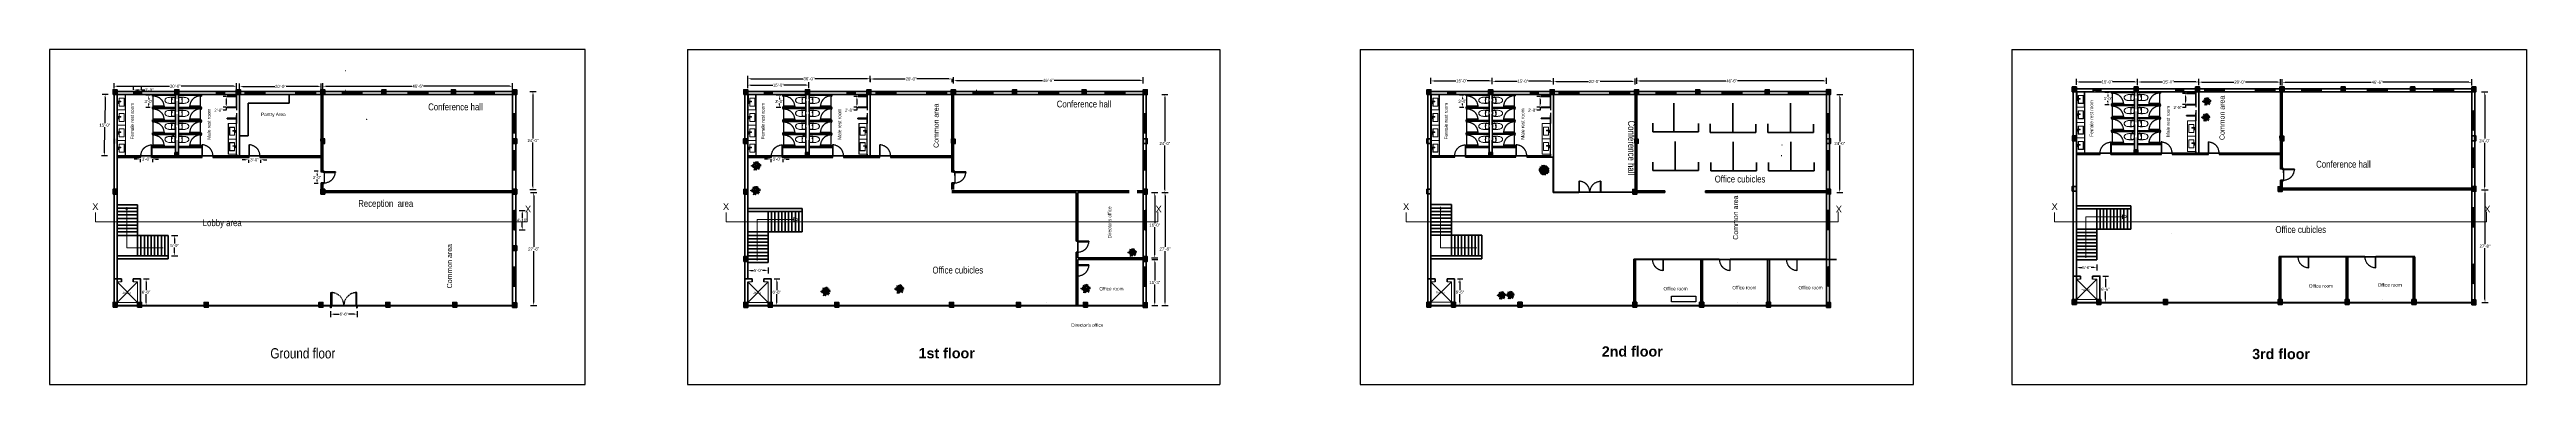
# Model space of a CAD drawing. Header units: millimetres. Extents: x 6923 to 14208, y 3430 to 4414.
import ezdxf

# ---------------------------------------------------------------- set-up
doc = ezdxf.new("R2010")
doc.units = ezdxf.units.MM
doc.linetypes.add('DASHED2', pattern=[0.375, 0.25, -0.125])
doc.linetypes.add('HIDDEN4', pattern=[0.09375, 0.0625, -0.03125])
doc.layers.get('Defpoints').update_dxf_attribs({"color": 250})
for name, color, linetype in [('AMBIENTACION', 1, 'Continuous'), ('GRID LINE', 12, 'DASHED2'), ('SectionCutEdges', 7, 'Continuous'), ('zelen', 69, 'Continuous')]:
    doc.layers.add(name, color=color, linetype=linetype)
for name, color, linetype, lineweight in [('Dash', 140, 'Continuous', 5), ('dimension', 6, 'Continuous', 15), ('door', 104, 'Continuous', 25), ('elavation', 126, 'Continuous', 15), ('Furniture', 252, 'Continuous', 0), ('hatch', 214, 'Continuous', 15), ('staircase', 30, 'Continuous', 15), ('text', 11, 'Continuous', 25), ('wall', 160, 'Continuous', 35), ('window', 36, 'Continuous', 25)]:
    doc.layers.add(name, color=color, linetype=linetype, lineweight=lineweight)
doc.styles.add('ARRIAL NARROW', font='ARIALN.TTF')
doc.styles.add('Dims', font='arial.ttf')
doc.styles.add('Site', font='ARIALN.TTF', dxfattribs={"height": 4})
doc.styles.get("Standard").update_dxf_attribs({"font": 'arial.ttf'})
doc.dimstyles.new('1 to 8', dxfattribs={"dimscale": 96, "dimtxt": 0.09375, "dimasz": 0.09375, "dimexe": 0.09375, "dimexo": 0.09375, "dimgap": 0.015625, "dimtad": 0, "dimtih": 1, "dimtoh": 1, "dimdec": 0, "dimrnd": 0.09375, "dimzin": 3, "dimdsep": 46, "dimlunit": 4, "dimtxsty": 'Standard', "dimcen": 0.09375, "dimadec": 0, "dimazin": 0, "dimtfac": 1, "dimtdec": 0, "dimtofl": 0, "dimtmove": 0, "dimatfit": 3, "dimfxl": 0.09375, "dimfxlon": 1, "dimtolj": 1, "dimtzin": 0, "dimarcsym": 0})

# ---------------------------------------------------------------- blocks, each defined once
blk = doc.blocks.new('A$C5D256BD7')
for points in [[(6, 10), (0, 10), (0, 90), (6, 90)], [(6, 100), (20, 100), (20, 60), (32, 60), (32, 16), (32, 0), (6, 0)], [(60, 678), (60, 100), (20, 100), (20, 678)], [(1140, 678), (1140, 100), (1180, 100), (1180, 678)], [(1194, 100), (1180, 100), (1180, 60), (1168, 60), (1168, 16), (1168, 0), (1194, 0)], [(1194, 10), (1200, 10), (1200, 90), (1194, 90)]]:
    blk.add_lwpolyline(points, close=True)
at = {"linetype": 'HIDDEN4'}
for centre, start, end in [((21, 100), 359.93616, 86.09023), ((1179, 100), 93.90977, 180.06384)]:
    blk.add_arc(centre, 579, start, end, dxfattribs=at)
blk = doc.blocks.new('Sink-single - 30 in top')
blk.add_line((-15, -3.999996), (15, -3.999996))
for points in [[(-13.5, 0), (13.5, 0)], [(-15, -18.499996), (-15, -1.5)], [(-13.5, -17.499996), (-13.5, -6.499996)], [(13.5, -19.999996), (-13.5, -19.999996)], [(-12.5, -5.499996), (12.5, -5.499996)], [(12.5, -18.499996), (-12.5, -18.499996)], [(13.5, -6.499996), (13.5, -17.499996)], [(15, -1.5), (15, -18.499996)]]:
    blk.add_lwpolyline(points)
for radius in [1, 0.5]:
    blk.add_circle((0, -11.999996), radius)
for centre, radius, start, end in [((-13.5, -1.5), 1.5, 90, 180), ((-13.5, -18.499996), 1.5, 180, 270), ((-12.5, -6.499996), 1, 90, 180), ((-12.5, -17.499996), 1, 180, 270), ((12.5, -6.499996), 1, 0, 90), ((12.5, -17.499996), 1, 270, 0), ((13.5, -1.5), 1.5, 0, 90), ((13.5, -18.499996), 1.5, 270, 0)]:
    blk.add_arc(centre, radius, start, end)
blk = doc.blocks.new('*D57')
at = {"layer": 'Defpoints', "color": 0, "transparency": 16777216}
for p in [(8977, 3788.1), (9037, 3788.1), (9037, 3765.2)]:
    blk.add_point(p, dxfattribs=at)
at = {"layer": 'dimension', "color": 0, "lineweight": -2, "transparency": 16777216}
for p, q in [((8977, 3774.2), (8977, 3756.2)), ((8986, 3765.2), (8993.5, 3765.2)), ((9028, 3765.2), (9020.4, 3765.2)), ((9037, 3774.2), (9037, 3756.2))]:
    blk.add_line(p, q, dxfattribs=at)
at = {"layer": 'dimension', "color": 0, "transparency": 16777216}
for points in [[(8986, 3766.7), (8986, 3763.7), (8977, 3765.2)], [(9028, 3766.7), (9028, 3763.7), (9037, 3765.2)]]:
    blk.add_solid(points, dxfattribs=at)
at = {"layer": 'dimension', "color": 0, "transparency": 16777216, "insert": (9007, 3765.2), "char_height": 9, "attachment_point": 5}
blk.add_mtext('\\A1;5\'-0"', dxfattribs=at)
blk = doc.blocks.new('z_45')
for p, q in [((-17.348439, 0.262022), (-14.246488, 1.155138)), ((-14.047462, -1.054287), (-17.348439, 0.262022)), ((-14.246488, 1.155138), (-10.58799, 1.426625)), ((-13.329983, 3.664804), (-10.796976, 1.677108)), ((-10.395801, 3.557134), (-13.329983, 3.664804)), ((-8.571875, 5.299163), (-10.923731, 4.889011)), ((-10.923731, 4.889011), (-9.723246, 2.764893)), ((-10.796976, 1.677108), (-7.958597, 0.544524)), ((-10.58799, 1.426625), (-10.121489, 1.407576)), ((-10.143751, 3.508997), (-10.395801, 3.557134)), ((-9.723246, 2.764893), (-8.523244, 1.970458)), ((-9.471196, 11.583638), (-8.014357, 8.363295)), ((-6.825197, 9.823632), (-9.471196, 11.583638)), ((-6.165922, 4.682708), (-8.571875, 5.299163)), ((-8.423632, -0.520706), (-5.451953, 0.046134)), ((-8.014357, 8.363295), (-6.118167, 5.604553)), ((-7.958597, 0.544524), (-5.231249, 0.066352)), ((-4.564357, 7.499552), (-6.825197, 9.823632)), ((-4.421586, 3.730321), (-6.165922, 4.682708)), ((-6.118167, 5.604553), (-4.087406, 3.361177)), ((-5.451953, 0.046134), (-4.759377, 0.10953)), ((-4.898632, 0.705075), (-5.429691, 1.477385)), ((-5.429691, 1.477385), (-4.293358, 1.311088)), ((-5.429691, -0.687051), (-4.769921, 0.085259)), ((-4.635745, 0.395179), (-4.898632, 0.705075)), ((-4.769921, 0.085259), (-4.635745, 0.395179)), ((-2.732033, 4.996347), (-4.564357, 7.499552)), ((-4.293358, 1.311088), (-3.019536, 0.943708)), ((-4.087406, 3.361177), (-3.407812, 2.749658)), ((-3.663379, 3.641844), (-3.332913, 2.487993)), ((-3.033108, 3.074575), (-3.663379, 3.641844)), ((-3.632522, 1.770306), (-2.493846, 1.337838)), ((-2.845997, 13.88936), (-3.570604, 10.668659)), ((-3.570604, 10.668659), (-3.370214, 7.540822)), ((-3.370214, 7.540822), (-2.609962, 4.790235)), ((-3.332913, 2.487993), (-2.604687, 1.451993)), ((-2.780175, 2.809238), (-3.033108, 3.074575)), ((-3.019536, 0.943708), (-1.976955, 0.57261)), ((-1.976955, 0.217772), (-3.019536, -0.153327)), ((-1.655763, 11.123252), (-2.845997, 13.88936)), ((-2.527249, 2.960253), (-2.780175, 2.809238)), ((-1.916993, 3.620315), (-2.732033, 4.996347)), ((-2.604687, 1.451993), (-1.873535, 0.699282)), ((-2.604687, -0.661659), (-1.873535, 0.091076)), ((-1.897073, 3.641844), (-2.527249, 2.960253)), ((-2.313089, 8.569336), (-2.087796, 10.154057)), ((-2.087796, 10.154057), (-0.650883, 12.201309)), ((-1.976955, 0.57261), (-1.628906, 0.433159)), ((-1.628906, 0.357175), (-1.976955, 0.217772)), ((-1.838088, 2.487993), (-1.897073, 3.641844)), ((-1.881445, 0.339508), (-1.606447, 0.383544)), ((-1.873535, 0.699282), (-1.562113, 0.420308)), ((-1.873535, 0.091076), (-1.774222, 0.182414)), ((-1.709473, 1.451993), (-1.838088, 2.487993)), ((-1.774222, 0.182414), (-1.583988, 0.343227)), ((-1.728809, 0.212503), (-1.572365, 0.349855)), ((-1.727444, 0.221968), (-1.604688, 0.331926)), ((-1.583988, 0.699282), (-1.709473, 1.451993)), ((-1.583988, 0.091076), (-1.709473, -0.661659)), ((-1.683301, 0.60215), (-1.553714, 0.433731)), ((-1.683301, 0.18189), (-1.563573, 0.353074)), ((-1.679397, 1.271486), (-1.272851, 0.962949)), ((-1.676369, 0.47915), (-1.631546, 0.482464)), ((-1.676369, 0.452209), (-1.676369, 0.47915)), ((-1.676369, 0.47915), (-1.565433, 0.409579)), ((-1.676369, 0.267673), (-1.676369, 0.338197)), ((-1.588672, 10.865235), (-1.655763, 11.123252)), ((-1.626176, 0.952387), (-1.35352, 0.829601)), ((-1.583988, 0.699282), (-1.542676, 0.458455)), ((-1.543754, 0.454164), (-1.583988, 0.699282)), ((-1.545703, 0.324464), (-1.583988, 0.091076)), ((-1.494336, 0.556159), (-1.572365, 0.395179)), ((-1.572365, 0.395179), (-1.511622, 0.234222)), ((-1.567286, 0.192738), (-1.48496, 0.186634)), ((-1.553714, 0.277925), (-1.532912, 0.290728)), ((-1.546973, 0.488734), (-1.526272, 0.490236)), ((-1.511622, 0.234222), (-1.294726, -0.153327)), ((-1.294726, 0.943708), (-1.494336, 0.556159)), ((-0.877637, 1.311088), (-1.294726, 0.943708)), ((-0.130665, 1.477385), (-0.877637, 1.311088)), ((-0.698143, 0.395179), (-0.538969, 0.705075)), ((-0.57354, 0.085259), (-0.698143, 0.395179)), ((-0.650883, 12.201309), (0.760937, 10.202289)), ((-0.61475, 0.557566), (0.414157, 0.633597)), ((-0.587601, 0.120354), (0.414157, 0.046349)), ((-0.130665, -0.687051), (-0.57354, 0.085259)), ((-0.552541, 0.679731), (-0.473535, 0.568008)), ((-0.552541, 0.048637), (-0.451565, 0.110316)), ((-0.538969, 0.705075), (-0.130665, 1.477385)), ((-0.343555, 0.101996), (-0.4583, -0.115633)), ((-0.402153, 2.182174), (-0.364649, 1.42529)), ((-0.351566, 0.05846), (-0.343555, 0.072765)), ((-0.343555, 1.074767), (-0.304008, 0.713921)), ((0.414157, 0.633597), (-0.343555, 0.718355)), ((-0.343555, 0.718355), (-0.343555, 0.577641)), ((-0.343555, -0.038433), (-0.343555, 0.101996)), ((0.414157, 0.046349), (-0.343555, -0.038433)), ((-0.342482, 1.076675), (-0.295609, 0.712991)), ((-0.039065, 0.684285), (0.143945, 1.07379)), ((0.143945, 1.07379), (-0.026757, 0.682902)), ((-0.020218, 0.682187), (0.042868, 0.793743)), ((0.263965, -0.291395), (0, 0)), ((0.005859, 0.000691), (0.263965, -0.291395)), ((0.112987, 0.01266), (0.343358, -0.138187)), ((0.343358, -0.138187), (0.122851, 0.013781)), ((0.143945, 1.07379), (0.261426, 1.376176)), ((0.343358, 0.641418), (0.523341, 0.751948)), ((0.523341, 0.751948), (0.350583, 0.640726)), ((0.882226, 0.339985), (0.414157, 0.633597)), ((0.414157, 0.046349), (0.882226, 0.339985)), ((0.441211, 10.654926), (1.116109, 12.784863)), ((0.523341, 0.751948), (1.350194, 1.19648)), ((0.618356, 0.505519), (2.111423, 0.813913)), ((0.713086, 4.427791), (0.939745, 5.188775)), ((0.760937, 10.202289), (1.247263, 7.701373)), ((0.939745, 5.188775), (2.124023, 8.055043)), ((1.116109, 12.784863), (2.886718, 15.481067)), ((1.247263, 7.701373), (1.236522, 7.510304)), ((3.048825, 4.653072), (2.101171, 3.24595)), ((2.111423, 0.813913), (4.325879, 1.034188)), ((2.124023, 8.055043), (3.844529, 11.023402)), ((2.685738, 9.256053), (2.585155, 8.850694)), ((3.112793, 12.559485), (2.685738, 9.256053)), ((2.886718, 15.481067), (3.112793, 12.559485)), ((2.912497, 4.450679), (5.118847, 6.358695)), ((4.56084, 7.449961), (3.048825, 4.653072)), ((3.844529, 11.023402), (6.185353, 13.788033)), ((4.27959, 2.622747), (3.878319, 2.391028)), ((3.888863, 1.192188), (4.834962, 1.339221)), ((4.0667, 2.499819), (5.226266, 3.010106)), ((6.763673, 4.31025), (4.27959, 2.622747)), ((4.325879, 1.034188), (4.866993, 0.999713)), ((5.718845, 10.564661), (4.56084, 7.449961)), ((4.834962, 1.339221), (8.005172, 1.502991)), ((5.118847, 6.358695), (7.924801, 7.917333)), ((5.226266, 3.010106), (8.498532, 4.040098)), ((6.185353, 13.788033), (5.718845, 10.564661)), ((9.188086, 6.343603), (6.763673, 4.31025)), ((7.924801, 7.917333), (11.223727, 8.66015)), ((8.005172, 1.502991), (11.50527, 1.21479)), ((8.498532, 4.040098), (11.938083, 4.511809)), ((8.87754, 0.106263), (8.870017, 0.108933)), ((10.431641, -1.544666), (8.87754, 0.106263)), ((9.364843, 1.5064), (8.960253, 1.424313)), ((11.223727, 8.66015), (9.188086, 6.343603)), ((12.607419, 2.562547), (9.364843, 1.5064)), ((11.50527, 1.21479), (15.089351, 0.26207)), ((15.089351, 0.26207), (11.904103, -0.724029)), ((11.938083, 4.511809), (15.209764, 4.056096)), ((15.209764, 4.056096), (12.607419, 2.562547)), ((-14.07373, -3.13642), (-11.416704, -1.54047)), ((-10.627055, -3.20127), (-14.07373, -3.13642)), ((-10.945606, -1.379967), (-14.047462, -1.054287)), ((-11.416704, -1.54047), (-8.423632, -0.520706)), ((-7.403421, -2.685213), (-10.627055, -3.20127)), ((-8.790821, -7.222462), (-8.167577, -4.977584)), ((-6.415725, -7.052922), (-8.790821, -7.222462)), ((-8.167577, -4.977584), (-6.6167, -3.11451)), ((-7.407814, -14.838576), (-6.894338, -11.727738)), ((-4.865432, -12.475824), (-7.407814, -14.838576)), ((-4.577738, -1.834464), (-7.403421, -2.685213)), ((-6.894338, -11.727738), (-5.600298, -8.385539)), ((-6.6167, -3.11451), (-5.047756, -1.975965)), ((-4.346585, -5.804968), (-6.415725, -7.052922)), ((-5.600298, -8.385539), (-4.10918, -5.549121)), ((-4.293358, -0.520706), (-5.429691, -0.687051)), ((-3.271973, -9.86352), (-4.865432, -12.475824)), ((-2.953124, -1.157331), (-4.577738, -1.834464)), ((-2.638769, -3.964114), (-4.346585, -5.804968)), ((-3.019536, -0.153327), (-4.293358, -0.520706)), ((-3.663379, -2.851462), (-3.332913, -1.697659)), ((-3.033108, -2.206969), (-3.663379, -2.851462)), ((-3.332913, -1.697659), (-2.604687, -0.661659)), ((-2.974415, -7.289314), (-3.329104, -10.357284)), ((-3.329104, -10.357284), (-3.035742, -13.370013)), ((-3.035742, -13.370013), (-1.53594, -10.355759)), ((-2.780175, -1.994538), (-3.033108, -2.206969)), ((-2.229786, -4.429722), (-2.974415, -7.289314)), ((-2.527249, -2.210593), (-2.780175, -1.994538)), ((-1.899707, -2.848768), (-2.638769, -3.964114)), ((-1.897073, -2.851462), (-2.527249, -2.210593)), ((-1.35352, -2.042174), (-2.229786, -4.429722)), ((-1.838088, -1.697659), (-1.897073, -2.851462)), ((-1.897073, -2.844191), (-1.347756, -2.01571)), ((-1.709473, -0.661659), (-1.838088, -1.697659)), ((-1.693851, -0.568056), (-1.146388, -0.28398)), ((-1.55713, -10.398388), (-1.542676, -11.455464)), ((-1.542676, -11.455464), (-1.008987, -14.652538)), ((-1.53594, -10.355759), (-0.641215, -7.295108)), ((-0.682133, -0.564265), (-1.35352, -2.042174)), ((-1.347756, -2.01571), (-1.297754, -1.919913)), ((-1.294726, -0.153327), (-0.877637, -0.520706)), ((-1.008987, -14.652538), (0.57441, -11.471963)), ((-0.877637, -0.520706), (-0.130665, -0.687051)), ((-0.641215, -7.295108), (-0.207716, -4.4456)), ((-0.278127, -4.908538), (0.070995, -6.779051)), ((-0.207716, -4.4456), (-0.091702, -2.064657)), ((-0.190139, -0.021291), (-0.149512, -0.409627)), ((-0.149512, -0.409627), (-0.140429, -0.670075)), ((-0.091702, -2.064657), (-0.140429, -0.685)), ((0.070995, -6.779051), (1.064259, -8.927584)), ((1.305467, -1.671815), (0.263965, -0.291395)), ((0.343358, -0.138187), (1.780665, -0.936222)), ((0.57441, -11.471963), (1.038867, -8.872604)), ((0.694239, -0.332999), (1.227832, -0.725722)), ((1.064259, -8.927584), (2.781737, -10.418105)), ((2.482617, -3.62699), (1.305467, -1.671815)), ((1.780665, -0.936222), (3.791404, -1.803994)), ((3.390723, -5.904579), (2.482617, -3.62699)), ((2.781737, -10.418105), (3.625292, -8.252382)), ((3.260642, -5.578327), (5.139941, -8.084035)), ((3.625292, -8.252382), (3.390723, -5.904579)), ((3.484273, -2.572203), (3.932518, -2.881288)), ((4.709864, -3.591299), (3.717869, -2.733254)), ((3.791404, -1.803994), (6.092381, -2.413368)), ((3.932518, -2.881288), (6.586033, -4.438806)), ((7.103026, -6.169581), (4.709864, -3.591299)), ((5.139941, -8.084035), (7.544237, -10.623288)), ((6.092381, -2.413368), (8.400196, -2.436328)), ((6.586033, -4.438806), (9.533495, -5.789065)), ((9.053218, -9.147692), (7.103026, -6.169581)), ((7.544237, -10.623288), (10.071385, -12.377596)), ((10.435152, -3.927588), (8.347654, -2.43578)), ((8.400196, -2.436328), (10.431641, -1.544666)), ((10.071385, -12.377596), (9.053218, -9.147692)), ((9.533495, -5.789065), (12.572265, -6.654835)), ((11.904103, -0.724029), (9.830469, -0.90611)), ((12.572265, -6.654835), (10.435152, -3.927588))]:
    blk.add_line(p, q)
blk = doc.blocks.new('z_96')
at = {"color": 86, "linetype": 'Continuous'}
for p, q in [((-283, 139), (-471, 115)), ((-282, 143), (-440, 264)), ((-292, 134), (-431, 180)), ((-279, 142), (-398, 17)), ((-286, 137), (-375, 92)), ((-279, 140), (-327, 271)), ((-278, 140), (-313, -1)), ((-279, 135), (-307, 100)), ((-280, 150), (-304, 174)), ((-280, 150), (-254, 304)), ((-278, 131), (-222, 40)), ((-277, 144), (-209, 319)), ((-277, 137), (-129, 19)), ((-276, 141), (-147, 221)), ((-263, 140), (-131, 114)), ((-260, 142), (-98, 156)), ((-10, 183), (-130, 223)), ((-75, -25), (-112, 38)), ((-6, 186), (-100, 114)), ((2, 182), (-93, 262)), ((-5, 182), (-87, 72)), ((-72, -35), (-42, 65)), ((-2, 184), (-55, 292)), ((-1, 185), (126, 194)), ((1, 182), (29, 300)), ((2, 183), (70, 78)), ((4, 189), (59, 265)), ((6, 185), (92, 285)), ((10, 182), (88, 115)), ((164, -90), (143, 12)), ((163, -89), (239, 8)), ((393, 90), (274, 50)), ((393, 90), (285, 153)), ((393, 90), (294, 12)), ((393, 90), (354, 209)), ((391, 83), (363, 42)), ((393, 90), (479, 182)), ((393, 90), (515, 124)), ((393, 90), (494, 13)), ((393, 90), (517, 64)), ((393, 90), (443, -26)), ((396, 95), (439, 246)), ((409, 93), (456, 89)), ((-237, -199), (-392, -169)), ((-242, -196), (-391, -241)), ((-242, -199), (-330, -310)), ((-246, -194), (-283, -164)), ((-237, -199), (-267, -22)), ((-241, -202), (-259, -277)), ((-242, -202), (-48, -207)), ((-236, -201), (-139, -307)), ((-234, -202), (-196, -41)), ((-231, -196), (-205, -162)), ((-231, -206), (-147, -236)), ((-75, -39), (-157, -75)), ((-74, -33), (-152, -41)), ((-65, -33), (-136, -11)), ((-76, -36), (-103, -106)), ((-80, -29), (-90, -20)), ((-73, -35), (-72, -112)), ((-70, -40), (-38, -103)), ((-70, -41), (4, -57)), ((-68, -28), (-56, -19)), ((167, -95), (37, -175)), ((161, -92), (74, -95)), ((159, -86), (86, -29)), ((164, -102), (119, -171)), ((163, -86), (138, -56)), ((164, -93), (157, -141)), ((160, -93), (268, -148)), ((164, -92), (234, -170)), ((165, -92), (296, -74)), ((167, -88), (276, -25)), ((167, -91), (187, -100)), ((167, -104), (188, -213)), ((168, -88), (194, -72))]:
    blk.add_line(p, q, dxfattribs=at)
at = {"color": 251, "linetype": 'Continuous'}
for p, q in [((-18, -6), (-275, 142)), ((-5, -3), (1, 176)), ((0, 0), (389, 84)), ((-10, -6), (-236, -205)), ((-16, -6), (-75, -37)), ((-5, -19), (164, -92))]:
    blk.add_line(p, q, dxfattribs=at)
blk = doc.blocks.new('сосна 1')
for p, rotation in [((-413, 387), 205.4822314301707), ((-502, -282), 279.7984529833926), ((-343, -102), 57.88453704712605), ((-274, 161), 177.7388340989747), ((-351, 122), 257.3134436407499), ((-143, -5), 121.1570021628385), ((-175, -367), 63.19571700542104), ((-137, 361), 177.7388340989747), ((-117, 122), 55.05972244949476), ((-49, -394), 342.5348703671633), ((98, -5), 177.7388340989747), ((174, 17), 349.7944254651076), ((318, 388), 121.1570021628385), ((286, 9), 60.73020616460848), ((234, -65), 73.86762904044271), ((327, 46), 177.7388340989747), ((261, -459), 13.7229345296671)]:
    blk.add_blockref('z_96', p, dxfattribs=dict(rotation=rotation))
blk = doc.blocks.new('*D64')
at = {"layer": 'Defpoints', "color": 0, "transparency": 16777216}
for p in [(12884.5, 3796.4), (12944.5, 3796.4), (12944.5, 3773.5)]:
    blk.add_point(p, dxfattribs=at)
at = {"layer": 'dimension', "color": 0, "lineweight": -2, "transparency": 16777216}
for p, q in [((12884.5, 3782.5), (12884.5, 3764.5)), ((12893.5, 3773.5), (12901, 3773.5)), ((12935.5, 3773.5), (12927.9, 3773.5)), ((12944.5, 3782.5), (12944.5, 3764.5))]:
    blk.add_line(p, q, dxfattribs=at)
at = {"layer": 'dimension', "color": 0, "transparency": 16777216}
for points in [[(12893.5, 3775), (12893.5, 3772), (12884.5, 3773.5)], [(12935.5, 3775), (12935.5, 3772), (12944.5, 3773.5)]]:
    blk.add_solid(points, dxfattribs=at)
at = {"layer": 'dimension', "color": 0, "transparency": 16777216, "insert": (12914.5, 3773.5), "char_height": 9, "attachment_point": 5}
blk.add_mtext('\\A1;5\'-0"', dxfattribs=at)
blk = doc.blocks.new('*D49')
at = {"layer": 'Defpoints', "color": 0, "transparency": 16777216}
for p in [(7086.9, 4282.4), (7123.6, 4282.1), (7122.1, 4101.8)]:
    blk.add_point(p, dxfattribs=at)
at = {"layer": 'dimension', "color": 0, "lineweight": -2, "transparency": 16777216}
for p, q in [((7095.9, 4282.3), (7077.9, 4282.4)), ((7086.9, 4273.4), (7086.2, 4198.3)), ((7085.5, 4111.1), (7086.1, 4186.1)), ((7094.4, 4102), (7076.4, 4102.2))]:
    blk.add_line(p, q, dxfattribs=at)
at = {"layer": 'dimension', "color": 0, "transparency": 16777216}
for points in [[(7085.4, 4273.4), (7088.4, 4273.4), (7086.9, 4282.4)], [(7084, 4111.1), (7087, 4111.1), (7085.4, 4102.1)]]:
    blk.add_solid(points, dxfattribs=at)
at = {"layer": 'dimension', "color": 0, "transparency": 16777216, "insert": (7086.2, 4192.2), "char_height": 9, "attachment_point": 5}
blk.add_mtext('\\A1;15\'-0"', dxfattribs=at)
blk = doc.blocks.new('*D50')
at = {"layer": 'Defpoints', "color": 0, "transparency": 16777216}
for p in [(7189.9, 4097.4), (7225.9, 4097.4), (7225.9, 4092.6)]:
    blk.add_point(p, dxfattribs=at)
at = {"layer": 'dimension', "color": 0, "lineweight": -2, "transparency": 16777216}
for p, q in [((7180.9, 4092.6), (7171.9, 4092.6)), ((7189.9, 4092.6), (7189.9, 4083.6)), ((7225.9, 4092.6), (7225.9, 4083.6)), ((7234.9, 4092.6), (7243.9, 4092.6))]:
    blk.add_line(p, q, dxfattribs=at)
at = {"layer": 'dimension', "color": 0, "transparency": 16777216}
for points in [[(7180.9, 4094.1), (7180.9, 4091.1), (7189.9, 4092.6)], [(7234.9, 4094.1), (7234.9, 4091.1), (7225.9, 4092.6)]]:
    blk.add_solid(points, dxfattribs=at)
at = {"layer": 'dimension', "color": 0, "transparency": 16777216, "insert": (7207.9, 4092.6), "char_height": 9, "attachment_point": 5}
blk.add_mtext('\\A1;3\'-0"', dxfattribs=at)
blk = doc.blocks.new('*D51')
at = {"layer": 'Defpoints', "color": 0, "transparency": 16777216}
for p in [(7215.2, 4243.8), (7228.1, 4279.8), (7228.1, 4243.8)]:
    blk.add_point(p, dxfattribs=at)
at = {"layer": 'dimension', "color": 0, "lineweight": -2, "transparency": 16777216}
for p, q in [((7219.1, 4279.8), (7206.2, 4279.8)), ((7219.1, 4243.8), (7206.2, 4243.8)), ((7215.2, 4270.8), (7215.2, 4267.9)), ((7215.2, 4252.8), (7215.2, 4255.7))]:
    blk.add_line(p, q, dxfattribs=at)
at = {"layer": 'dimension', "color": 0, "transparency": 16777216}
for points in [[(7213.7, 4270.8), (7216.7, 4270.8), (7215.2, 4279.8)], [(7213.7, 4252.8), (7216.7, 4252.8), (7215.2, 4243.8)]]:
    blk.add_solid(points, dxfattribs=at)
at = {"layer": 'dimension', "color": 0, "transparency": 16777216, "insert": (7215.2, 4261.8), "char_height": 9, "attachment_point": 5}
blk.add_mtext('\\A1;3\'-0"', dxfattribs=at)
blk = doc.blocks.new('*D52')
at = {"layer": 'Defpoints', "color": 0, "transparency": 16777216}
for p in [(7443.1, 4244.9), (7446.2, 4276.4), (7446.2, 4244.9)]:
    blk.add_point(p, dxfattribs=at)
at = {"layer": 'dimension', "color": 0, "lineweight": -2, "transparency": 16777216}
for p, q in [((7443.1, 4276.4), (7434.1, 4276.4)), ((7443.1, 4244.9), (7434.1, 4244.9)), ((7443.1, 4235.9), (7434.1, 4235.9)), ((7443.1, 4267.4), (7443.1, 4253.9)), ((7443.1, 4244.9), (7443.1, 4235.9))]:
    blk.add_line(p, q, dxfattribs=at)
at = {"layer": 'dimension', "color": 0, "transparency": 16777216}
for points in [[(7441.6, 4267.4), (7444.6, 4267.4), (7443.1, 4276.4)], [(7441.6, 4253.9), (7444.6, 4253.9), (7443.1, 4244.9)]]:
    blk.add_solid(points, dxfattribs=at)
at = {"layer": 'dimension', "color": 0, "transparency": 16777216, "insert": (7420.6, 4235.9), "char_height": 9, "attachment_point": 5}
blk.add_mtext('\\A1;2\'-8"', dxfattribs=at)
blk = doc.blocks.new('*D53')
at = {"layer": 'Defpoints', "color": 0, "transparency": 16777216}
for p in [(7170.7, 4291.1), (7194.4, 4295.6), (7194.4, 4291.1)]:
    blk.add_point(p, dxfattribs=at)
at = {"layer": 'dimension', "color": 0, "lineweight": -2, "transparency": 16777216}
for p, q in [((7170.7, 4295.6), (7170.7, 4304.6)), ((7194.4, 4295.6), (7194.4, 4304.6)), ((7179.7, 4295.6), (7185.4, 4295.6)), ((7194.4, 4295.6), (7203.4, 4295.6))]:
    blk.add_line(p, q, dxfattribs=at)
at = {"layer": 'dimension', "color": 0, "transparency": 16777216}
for points in [[(7179.7, 4297.1), (7179.7, 4294.1), (7170.7, 4295.6)], [(7185.4, 4297.1), (7185.4, 4294.1), (7194.4, 4295.6)]]:
    blk.add_solid(points, dxfattribs=at)
at = {"layer": 'dimension', "color": 0, "transparency": 16777216, "insert": (7216.9, 4295.6), "char_height": 9, "attachment_point": 5}
blk.add_mtext('\\A1;2\'-0"', dxfattribs=at)
blk = doc.blocks.new('*D54')
at = {"layer": 'Defpoints', "color": 0, "transparency": 16777216}
for p in [(7722.6, 4306), (7482.6, 4282.1), (7722.6, 4282.1)]:
    blk.add_point(p, dxfattribs=at)
at = {"layer": 'dimension', "color": 0, "lineweight": -2, "transparency": 16777216}
for p, q in [((7482.6, 4297), (7482.6, 4315)), ((7491.6, 4306), (7585.6, 4306)), ((7713.6, 4306), (7619.7, 4306)), ((7722.6, 4297), (7722.6, 4315))]:
    blk.add_line(p, q, dxfattribs=at)
at = {"layer": 'dimension', "color": 0, "transparency": 16777216}
for points in [[(7491.6, 4307.5), (7491.6, 4304.5), (7482.6, 4306)], [(7713.6, 4307.5), (7713.6, 4304.5), (7722.6, 4306)]]:
    blk.add_solid(points, dxfattribs=at)
at = {"layer": 'dimension', "color": 0, "transparency": 16777216, "insert": (7602.6, 4306), "char_height": 9, "attachment_point": 5}
blk.add_mtext('\\A1;20\'-0"', dxfattribs=at)
blk = doc.blocks.new('*D46')
at = {"layer": 'Defpoints', "color": 0, "transparency": 16777216}
for p in [(8324.3, 4291.1), (8324.3, 4003.1), (8345.3, 4003.1)]:
    blk.add_point(p, dxfattribs=at)
at = {"layer": 'dimension', "color": 0, "lineweight": -2, "transparency": 16777216}
for p, q in [((8336.3, 4291.1), (8354.3, 4291.1)), ((8345.3, 4282.1), (8345.3, 4153.2)), ((8345.3, 4012.1), (8345.3, 4141)), ((8336.3, 4003.1), (8354.3, 4003.1))]:
    blk.add_line(p, q, dxfattribs=at)
at = {"layer": 'dimension', "color": 0, "transparency": 16777216}
for points in [[(8343.8, 4282.1), (8346.8, 4282.1), (8345.3, 4291.1)], [(8343.8, 4012.1), (8346.8, 4012.1), (8345.3, 4003.1)]]:
    blk.add_solid(points, dxfattribs=at)
at = {"layer": 'dimension', "color": 0, "transparency": 16777216, "insert": (8345.3, 4147.1), "char_height": 9, "attachment_point": 5}
blk.add_mtext('\\A1;24\'-0"', dxfattribs=at)
blk = doc.blocks.new('*D55')
at = {"layer": 'Defpoints', "color": 0, "transparency": 16777216}
for p in [(7710.4, 4020.3), (7722.6, 4056.4), (7722.6, 4020.3)]:
    blk.add_point(p, dxfattribs=at)
at = {"layer": 'dimension', "color": 0, "lineweight": -2, "transparency": 16777216}
for p, q in [((7713.6, 4056.4), (7701.4, 4056.4)), ((7713.6, 4020.3), (7701.4, 4020.3)), ((7710.4, 4047.4), (7710.4, 4044.5)), ((7710.4, 4029.3), (7710.4, 4032.3))]:
    blk.add_line(p, q, dxfattribs=at)
at = {"layer": 'dimension', "color": 0, "transparency": 16777216}
for points in [[(7708.9, 4047.4), (7711.9, 4047.4), (7710.4, 4056.4)], [(7708.9, 4029.3), (7711.9, 4029.3), (7710.4, 4020.3)]]:
    blk.add_solid(points, dxfattribs=at)
at = {"layer": 'dimension', "color": 0, "transparency": 16777216, "insert": (7710.4, 4038.4), "char_height": 9, "attachment_point": 5}
blk.add_mtext('\\A1;3\'-0"', dxfattribs=at)
blk = doc.blocks.new('*D56')
at = {"layer": 'Defpoints', "color": 0, "transparency": 16777216}
for p in [(7508.3, 4097.4), (7544.4, 4097.4), (7544.4, 4090.3)]:
    blk.add_point(p, dxfattribs=at)
at = {"layer": 'dimension', "color": 0, "lineweight": -2, "transparency": 16777216}
for p, q in [((7499.3, 4090.3), (7490.3, 4090.3)), ((7508.3, 4090.3), (7508.3, 4081.3)), ((7544.4, 4090.3), (7544.4, 4081.3)), ((7553.4, 4090.3), (7562.4, 4090.3))]:
    blk.add_line(p, q, dxfattribs=at)
at = {"layer": 'dimension', "color": 0, "transparency": 16777216}
for points in [[(7499.3, 4091.8), (7499.3, 4088.8), (7508.3, 4090.3)], [(7553.4, 4091.8), (7553.4, 4088.8), (7544.4, 4090.3)]]:
    blk.add_solid(points, dxfattribs=at)
at = {"layer": 'dimension', "color": 0, "transparency": 16777216, "insert": (7526.4, 4090.3), "char_height": 9, "attachment_point": 5}
blk.add_mtext('\\A1;3\'-0"', dxfattribs=at)
blk = doc.blocks.new('*D48')
at = {"layer": 'Defpoints', "color": 0, "transparency": 16777216}
for p in [(7272.3, 3868.1), (7272.3, 3808.1), (7291.4, 3808.1)]:
    blk.add_point(p, dxfattribs=at)
at = {"layer": 'dimension', "color": 0, "lineweight": -2, "transparency": 16777216}
for p, q in [((7282.4, 3868.1), (7300.4, 3868.1)), ((7282.4, 3808.1), (7300.4, 3808.1)), ((7291.4, 3859.1), (7291.4, 3844.2)), ((7291.4, 3817.1), (7291.4, 3832.1))]:
    blk.add_line(p, q, dxfattribs=at)
at = {"layer": 'dimension', "color": 0, "transparency": 16777216}
for points in [[(7289.9, 3859.1), (7292.9, 3859.1), (7291.4, 3868.1)], [(7289.9, 3817.1), (7292.9, 3817.1), (7291.4, 3808.1)]]:
    blk.add_solid(points, dxfattribs=at)
at = {"layer": 'dimension', "color": 0, "transparency": 16777216, "insert": (7291.4, 3838.1), "char_height": 9, "attachment_point": 5}
blk.add_mtext('\\A1;5\'-0"', dxfattribs=at)
blk = doc.blocks.new('*D61')
at = {"layer": 'Defpoints', "color": 0, "transparency": 16777216}
for p in [(7750.2, 3655.5), (7828, 3655.5), (7828, 3636.6)]:
    blk.add_point(p, dxfattribs=at)
at = {"layer": 'text', "color": 0, "lineweight": -2, "transparency": 16777216}
for p, q in [((7750.2, 3645.6), (7750.2, 3627.6)), ((7828, 3645.6), (7828, 3627.6)), ((7759.2, 3636.6), (7775.6, 3636.6)), ((7819, 3636.6), (7802.6, 3636.6))]:
    blk.add_line(p, q, dxfattribs=at)
at = {"layer": 'text', "color": 0, "transparency": 16777216}
for points in [[(7759.2, 3638.1), (7759.2, 3635.1), (7750.2, 3636.6)], [(7819, 3638.1), (7819, 3635.1), (7828, 3636.6)]]:
    blk.add_solid(points, dxfattribs=at)
at = {"layer": 'text', "color": 0, "transparency": 16777216, "insert": (7789.1, 3636.6), "char_height": 9, "attachment_point": 5}
blk.add_mtext('\\A1;6\'-6"', dxfattribs=at)
blk = doc.blocks.new('*U19')
blk.add_line((-24, -2.75), (24, -2.75))
at = {"linetype": 'ByBlock'}
blk.add_lwpolyline([(-25, 0), (-24, 0), (-24, 1), (24, 1), (24, 0), (25, 0)], dxfattribs=at)
blk.add_lwpolyline([(-24, 0), (24, 0), (24, -5.5), (-24, -5.5)], close=True, dxfattribs=at)
for points in [[(-24, -1.5), (0.75, -1.5), (0.75, -2.5), (-24, -2.5)], [(-0.75, -0.5), (24, -0.5), (24, -1.5), (-0.75, -1.5)]]:
    blk.add_lwpolyline(points, close=True)
blk = doc.blocks.new('*D62')
at = {"layer": 'Defpoints', "color": 0, "transparency": 16777216}
for p in [(7191.3, 3740.1), (7207.5, 3740.1), (7191.3, 3662.1)]:
    blk.add_point(p, dxfattribs=at)
at = {"layer": 'dimension', "color": 0, "lineweight": -2, "transparency": 16777216}
for p, q in [((7200.3, 3740.1), (7216.5, 3740.1)), ((7207.5, 3731.1), (7207.5, 3707.2)), ((7200.3, 3662.1), (7216.5, 3662.1)), ((7207.5, 3671.1), (7207.5, 3695.1))]:
    blk.add_line(p, q, dxfattribs=at)
at = {"layer": 'dimension', "color": 0, "transparency": 16777216}
for points in [[(7206, 3731.1), (7209, 3731.1), (7207.5, 3740.1)], [(7206, 3671.1), (7209, 3671.1), (7207.5, 3662.1)]]:
    blk.add_solid(points, dxfattribs=at)
at = {"layer": 'dimension', "color": 0, "transparency": 16777216, "insert": (7207.5, 3701.1), "char_height": 9, "attachment_point": 5}
blk.add_mtext('\\A1;6\'-6"', dxfattribs=at)
blk = doc.blocks.new('*D63')
at = {"layer": 'Defpoints', "color": 0, "transparency": 16777216}
for p in [(9046, 3740.1), (9062.2, 3740.1), (9046, 3662.1)]:
    blk.add_point(p, dxfattribs=at)
at = {"layer": 'dimension', "color": 0, "lineweight": -2, "transparency": 16777216}
for p, q in [((9055, 3740.1), (9071.2, 3740.1)), ((9062.2, 3731.1), (9062.2, 3707.2)), ((9055, 3662.1), (9071.2, 3662.1)), ((9062.2, 3671.1), (9062.2, 3695.1))]:
    blk.add_line(p, q, dxfattribs=at)
at = {"layer": 'dimension', "color": 0, "transparency": 16777216}
for points in [[(9060.7, 3731.1), (9063.7, 3731.1), (9062.2, 3740.1)], [(9060.7, 3671.1), (9063.7, 3671.1), (9062.2, 3662.1)]]:
    blk.add_solid(points, dxfattribs=at)
at = {"layer": 'dimension', "color": 0, "transparency": 16777216, "insert": (9062.2, 3701.1), "char_height": 9, "attachment_point": 5}
blk.add_mtext('\\A1;6\'-6"', dxfattribs=at)
blk = doc.blocks.new('*D58')
at = {"layer": 'Defpoints', "color": 0, "transparency": 16777216}
for p in [(11055.3, 3740.4), (11071.5, 3740.4), (11055.3, 3662.4)]:
    blk.add_point(p, dxfattribs=at)
at = {"layer": 'dimension', "color": 0, "lineweight": -2, "transparency": 16777216}
for p, q in [((11064.3, 3740.4), (11080.5, 3740.4)), ((11071.5, 3731.4), (11071.5, 3707.5)), ((11064.3, 3662.4), (11080.5, 3662.4)), ((11071.5, 3671.4), (11071.5, 3695.3))]:
    blk.add_line(p, q, dxfattribs=at)
at = {"layer": 'dimension', "color": 0, "transparency": 16777216}
for points in [[(11070, 3731.4), (11073, 3731.4), (11071.5, 3740.4)], [(11070, 3671.4), (11073, 3671.4), (11071.5, 3662.4)]]:
    blk.add_solid(points, dxfattribs=at)
at = {"layer": 'dimension', "color": 0, "transparency": 16777216, "insert": (11071.5, 3701.4), "char_height": 9, "attachment_point": 5}
blk.add_mtext('\\A1;6\'-6"', dxfattribs=at)
blk = doc.blocks.new('*D59')
at = {"layer": 'Defpoints', "color": 0, "transparency": 16777216}
for p in [(7473.6, 4306.5), (7113.3, 4291.1), (7473.6, 4282.1)]:
    blk.add_point(p, dxfattribs=at)
at = {"layer": 'dimension', "color": 0, "lineweight": -2, "transparency": 16777216}
for p, q in [((7113.3, 4300.1), (7113.3, 4315.5)), ((7122.3, 4306.5), (7276.5, 4306.5)), ((7464.6, 4306.5), (7310.4, 4306.5)), ((7473.6, 4297.5), (7473.6, 4315.5))]:
    blk.add_line(p, q, dxfattribs=at)
at = {"layer": 'dimension', "color": 0, "transparency": 16777216}
for points in [[(7122.3, 4308), (7122.3, 4305), (7113.3, 4306.5)], [(7464.6, 4308), (7464.6, 4305), (7473.6, 4306.5)]]:
    blk.add_solid(points, dxfattribs=at)
at = {"layer": 'dimension', "color": 0, "transparency": 16777216, "insert": (7293.5, 4306.5), "char_height": 9, "attachment_point": 5}
blk.add_mtext('\\A1;30\'-0"', dxfattribs=at)
blk = doc.blocks.new('*D60')
at = {"layer": 'Defpoints', "color": 0, "transparency": 16777216}
for p in [(12953.5, 3748.4), (12969.7, 3748.4), (12953.5, 3670.4)]:
    blk.add_point(p, dxfattribs=at)
at = {"layer": 'dimension', "color": 0, "lineweight": -2, "transparency": 16777216}
for p, q in [((12962.5, 3748.4), (12978.7, 3748.4)), ((12969.7, 3739.4), (12969.7, 3715.5)), ((12962.5, 3670.4), (12978.7, 3670.4)), ((12969.7, 3679.4), (12969.7, 3703.3))]:
    blk.add_line(p, q, dxfattribs=at)
at = {"layer": 'dimension', "color": 0, "transparency": 16777216}
for points in [[(12968.2, 3739.4), (12971.2, 3739.4), (12969.7, 3748.4)], [(12968.2, 3679.4), (12971.2, 3679.4), (12969.7, 3670.4)]]:
    blk.add_solid(points, dxfattribs=at)
at = {"layer": 'dimension', "color": 0, "transparency": 16777216, "insert": (12969.7, 3709.4), "char_height": 9, "attachment_point": 5}
blk.add_mtext('\\A1;6\'-6"', dxfattribs=at)
blk = doc.blocks.new('*D65')
at = {"layer": 'Defpoints', "color": 0, "transparency": 16777216}
for p in [(9044.5, 4097.4), (9080.6, 4097.4), (9080.6, 4092.6)]:
    blk.add_point(p, dxfattribs=at)
at = {"layer": 'dimension', "color": 0, "lineweight": -2, "transparency": 16777216}
for p, q in [((9035.5, 4092.6), (9026.5, 4092.6)), ((9044.5, 4092.6), (9044.5, 4083.6)), ((9080.6, 4092.6), (9080.6, 4083.6)), ((9089.6, 4092.6), (9098.6, 4092.6))]:
    blk.add_line(p, q, dxfattribs=at)
at = {"layer": 'dimension', "color": 0, "transparency": 16777216}
for points in [[(9035.5, 4094.1), (9035.5, 4091.1), (9044.5, 4092.6)], [(9089.6, 4094.1), (9089.6, 4091.1), (9080.6, 4092.6)]]:
    blk.add_solid(points, dxfattribs=at)
at = {"layer": 'dimension', "color": 0, "transparency": 16777216, "insert": (9062.6, 4092.6), "char_height": 9, "attachment_point": 5}
blk.add_mtext('\\A1;3\'-0"', dxfattribs=at)
blk = doc.blocks.new('*D66')
at = {"layer": 'Defpoints', "color": 0, "transparency": 16777216}
for p in [(9069.9, 4243.8), (9082.8, 4279.8), (9082.8, 4243.8)]:
    blk.add_point(p, dxfattribs=at)
at = {"layer": 'dimension', "color": 0, "lineweight": -2, "transparency": 16777216}
for p, q in [((9073.8, 4279.8), (9060.9, 4279.8)), ((9073.8, 4243.8), (9060.9, 4243.8)), ((9069.9, 4270.8), (9069.9, 4267.9)), ((9069.9, 4252.8), (9069.9, 4255.7))]:
    blk.add_line(p, q, dxfattribs=at)
at = {"layer": 'dimension', "color": 0, "transparency": 16777216}
for points in [[(9068.4, 4270.8), (9071.4, 4270.8), (9069.9, 4279.8)], [(9068.4, 4252.8), (9071.4, 4252.8), (9069.9, 4243.8)]]:
    blk.add_solid(points, dxfattribs=at)
at = {"layer": 'dimension', "color": 0, "transparency": 16777216, "insert": (9069.9, 4261.8), "char_height": 9, "attachment_point": 5}
blk.add_mtext('\\A1;3\'-0"', dxfattribs=at)
blk = doc.blocks.new('*D67')
at = {"layer": 'Defpoints', "color": 0, "transparency": 16777216}
for p in [(9297.8, 4244.9), (9300.8, 4276.4), (9300.8, 4244.9)]:
    blk.add_point(p, dxfattribs=at)
at = {"layer": 'dimension', "color": 0, "lineweight": -2, "transparency": 16777216}
for p, q in [((9297.8, 4276.4), (9288.8, 4276.4)), ((9297.8, 4244.9), (9288.8, 4244.9)), ((9297.8, 4235.9), (9288.8, 4235.9)), ((9297.8, 4267.4), (9297.8, 4253.9)), ((9297.8, 4244.9), (9297.8, 4235.9))]:
    blk.add_line(p, q, dxfattribs=at)
at = {"layer": 'dimension', "color": 0, "transparency": 16777216}
for points in [[(9296.3, 4267.4), (9299.3, 4267.4), (9297.8, 4276.4)], [(9296.3, 4253.9), (9299.3, 4253.9), (9297.8, 4244.9)]]:
    blk.add_solid(points, dxfattribs=at)
at = {"layer": 'dimension', "color": 0, "transparency": 16777216, "insert": (9275.3, 4235.9), "char_height": 9, "attachment_point": 5}
blk.add_mtext('\\A1;2\'-8"', dxfattribs=at)
blk = doc.blocks.new('*D68')
at = {"layer": 'Defpoints', "color": 0, "transparency": 16777216}
for p in [(11079.2, 4244.1), (11092.2, 4280.1), (11092.2, 4244.1)]:
    blk.add_point(p, dxfattribs=at)
at = {"layer": 'dimension', "color": 0, "lineweight": -2, "transparency": 16777216}
for p, q in [((11083.2, 4280.1), (11070.2, 4280.1)), ((11083.2, 4244.1), (11070.2, 4244.1)), ((11079.2, 4271.1), (11079.2, 4268.2)), ((11079.2, 4253.1), (11079.2, 4256))]:
    blk.add_line(p, q, dxfattribs=at)
at = {"layer": 'dimension', "color": 0, "transparency": 16777216}
for points in [[(11077.7, 4271.1), (11080.7, 4271.1), (11079.2, 4280.1)], [(11077.7, 4253.1), (11080.7, 4253.1), (11079.2, 4244.1)]]:
    blk.add_solid(points, dxfattribs=at)
at = {"layer": 'dimension', "color": 0, "transparency": 16777216, "insert": (11079.2, 4262.1), "char_height": 9, "attachment_point": 5}
blk.add_mtext('\\A1;3\'-0"', dxfattribs=at)
blk = doc.blocks.new('*D69')
at = {"layer": 'Defpoints', "color": 0, "transparency": 16777216}
for p in [(11307.1, 4245.2), (11310.2, 4276.7), (11310.2, 4245.2)]:
    blk.add_point(p, dxfattribs=at)
at = {"layer": 'dimension', "color": 0, "lineweight": -2, "transparency": 16777216}
for p, q in [((11307.1, 4276.7), (11298.1, 4276.7)), ((11307.1, 4245.2), (11298.1, 4245.2)), ((11307.1, 4236.2), (11298.1, 4236.2)), ((11307.1, 4267.7), (11307.1, 4254.2)), ((11307.1, 4245.2), (11307.1, 4236.2))]:
    blk.add_line(p, q, dxfattribs=at)
at = {"layer": 'dimension', "color": 0, "transparency": 16777216}
for points in [[(11305.6, 4267.7), (11308.6, 4267.7), (11307.1, 4276.7)], [(11305.6, 4254.2), (11308.6, 4254.2), (11307.1, 4245.2)]]:
    blk.add_solid(points, dxfattribs=at)
at = {"layer": 'dimension', "color": 0, "transparency": 16777216, "insert": (11284.6, 4236.2), "char_height": 9, "attachment_point": 5}
blk.add_mtext('\\A1;2\'-8"', dxfattribs=at)
blk = doc.blocks.new('*D70')
at = {"layer": 'Defpoints', "color": 0, "transparency": 16777216}
for p in [(12977.4, 4252), (12990.3, 4288.1), (12990.3, 4252)]:
    blk.add_point(p, dxfattribs=at)
at = {"layer": 'dimension', "color": 0, "lineweight": -2, "transparency": 16777216}
for p, q in [((12981.3, 4288.1), (12968.4, 4288.1)), ((12981.3, 4252), (12968.4, 4252)), ((12977.4, 4279.1), (12977.4, 4276.2)), ((12977.4, 4261), (12977.4, 4264))]:
    blk.add_line(p, q, dxfattribs=at)
at = {"layer": 'dimension', "color": 0, "transparency": 16777216}
for points in [[(12975.9, 4279.1), (12978.9, 4279.1), (12977.4, 4288.1)], [(12975.9, 4261), (12978.9, 4261), (12977.4, 4252)]]:
    blk.add_solid(points, dxfattribs=at)
at = {"layer": 'dimension', "color": 0, "transparency": 16777216, "insert": (12977.4, 4270.1), "char_height": 9, "attachment_point": 5}
blk.add_mtext('\\A1;3\'-0"', dxfattribs=at)
blk = doc.blocks.new('*D71')
at = {"layer": 'Defpoints', "color": 0, "transparency": 16777216}
for p in [(13205.3, 4253.2), (13208.3, 4284.7), (13208.3, 4253.2)]:
    blk.add_point(p, dxfattribs=at)
at = {"layer": 'dimension', "color": 0, "lineweight": -2, "transparency": 16777216}
for p, q in [((13205.3, 4284.7), (13196.3, 4284.7)), ((13205.3, 4253.2), (13196.3, 4253.2)), ((13205.3, 4244.2), (13196.3, 4244.2)), ((13205.3, 4275.7), (13205.3, 4262.2)), ((13205.3, 4253.2), (13205.3, 4244.2))]:
    blk.add_line(p, q, dxfattribs=at)
at = {"layer": 'dimension', "color": 0, "transparency": 16777216}
for points in [[(13203.8, 4275.7), (13206.8, 4275.7), (13205.3, 4284.7)], [(13203.8, 4262.2), (13206.8, 4262.2), (13205.3, 4253.2)]]:
    blk.add_solid(points, dxfattribs=at)
at = {"layer": 'dimension', "color": 0, "transparency": 16777216, "insert": (13182.8, 4244.2), "char_height": 9, "attachment_point": 5}
blk.add_mtext('\\A1;2\'-8"', dxfattribs=at)
blk = doc.blocks.new('*D72')
at = {"layer": 'Defpoints', "color": 0, "transparency": 16777216}
for p in [(8294.4, 3941.6), (8294.4, 3884), (8313.7, 3884)]:
    blk.add_point(p, dxfattribs=at)
at = {"layer": 'dimension', "color": 0, "lineweight": -2, "transparency": 16777216}
for p, q in [((8304.7, 3941.6), (8322.7, 3941.6)), ((8304.7, 3884), (8322.7, 3884)), ((8313.7, 3932.6), (8313.7, 3918.9)), ((8313.7, 3893), (8313.7, 3906.7))]:
    blk.add_line(p, q, dxfattribs=at)
at = {"layer": 'dimension', "color": 0, "transparency": 16777216}
for points in [[(8312.2, 3932.6), (8315.2, 3932.6), (8313.7, 3941.6)], [(8312.2, 3893), (8315.2, 3893), (8313.7, 3884)]]:
    blk.add_solid(points, dxfattribs=at)
at = {"layer": 'dimension', "color": 0, "transparency": 16777216, "insert": (8313.7, 3912.8), "char_height": 9, "attachment_point": 5}
blk.add_mtext('\\A1;4\'-10"', dxfattribs=at)
blk = doc.blocks.new('*D73')
at = {"layer": 'Defpoints', "color": 0, "transparency": 16777216}
for p in [(9156.7, 4309.8), (8977, 4291.1), (9156.7, 4291.1)]:
    blk.add_point(p, dxfattribs=at)
at = {"layer": 'dimension', "color": 0, "lineweight": -2, "transparency": 16777216}
for p, q in [((8977, 4300.8), (8977, 4318.8)), ((8986, 4309.8), (9050.3, 4309.8)), ((9147.7, 4309.8), (9083.4, 4309.8)), ((9156.7, 4300.8), (9156.7, 4318.8))]:
    blk.add_line(p, q, dxfattribs=at)
at = {"layer": 'dimension', "color": 0, "transparency": 16777216}
for points in [[(8986, 4311.3), (8986, 4308.3), (8977, 4309.8)], [(9147.7, 4311.3), (9147.7, 4308.3), (9156.7, 4309.8)]]:
    blk.add_solid(points, dxfattribs=at)
at = {"layer": 'dimension', "color": 0, "transparency": 16777216, "insert": (9066.8, 4309.8), "char_height": 9, "attachment_point": 5}
blk.add_mtext('\\A1;15\'-0"', dxfattribs=at)
blk = doc.blocks.new('*D74')
at = {"layer": 'Defpoints', "color": 0, "transparency": 16777216}
for p in [(9337.3, 4328.5), (8977, 4296.1), (9337.3, 4279.8)]:
    blk.add_point(p, dxfattribs=at)
at = {"layer": 'dimension', "color": 0, "lineweight": -2, "transparency": 16777216}
for p, q in [((8977, 4319.5), (8977, 4337.5)), ((8986, 4328.5), (9140.2, 4328.5)), ((9328.3, 4328.5), (9174.1, 4328.5)), ((9337.3, 4319.5), (9337.3, 4337.5))]:
    blk.add_line(p, q, dxfattribs=at)
at = {"layer": 'dimension', "color": 0, "transparency": 16777216}
for points in [[(8986, 4330), (8986, 4327), (8977, 4328.5)], [(9328.3, 4330), (9328.3, 4327), (9337.3, 4328.5)]]:
    blk.add_solid(points, dxfattribs=at)
at = {"layer": 'dimension', "color": 0, "transparency": 16777216, "insert": (9157.1, 4328.5), "char_height": 9, "attachment_point": 5}
blk.add_mtext('\\A1;30\'-0"', dxfattribs=at)
blk = doc.blocks.new('*D47')
at = {"layer": 'Defpoints', "color": 0, "transparency": 16777216}
for p in [(9337.3, 4328.5), (9577.2, 4328.5), (9577.2, 4327.8)]:
    blk.add_point(p, dxfattribs=at)
at = {"layer": 'dimension', "color": 0, "lineweight": -2, "transparency": 16777216}
for p, q in [((9337.3, 4327.8), (9337.3, 4318.8)), ((9346.3, 4327.8), (9440.2, 4327.8)), ((9568.2, 4327.8), (9474.3, 4327.8)), ((9577.2, 4327.8), (9577.2, 4318.8))]:
    blk.add_line(p, q, dxfattribs=at)
at = {"layer": 'dimension', "color": 0, "transparency": 16777216}
for points in [[(9346.3, 4329.3), (9346.3, 4326.3), (9337.3, 4327.8)], [(9568.2, 4329.3), (9568.2, 4326.3), (9577.2, 4327.8)]]:
    blk.add_solid(points, dxfattribs=at)
at = {"layer": 'dimension', "color": 0, "transparency": 16777216, "insert": (9457.2, 4327.8), "char_height": 9, "attachment_point": 5}
blk.add_mtext('\\A1;20\'-0"', dxfattribs=at)
blk = doc.blocks.new('*D75')
at = {"layer": 'Defpoints', "color": 0, "transparency": 16777216}
for p in [(8285.4, 4306.5), (7727.6, 4282.1), (8285.4, 4282.1)]:
    blk.add_point(p, dxfattribs=at)
at = {"layer": 'dimension', "color": 0, "lineweight": -2, "transparency": 16777216}
for p, q in [((7727.6, 4297.5), (7727.6, 4315.5)), ((7736.6, 4306.5), (7989.4, 4306.5)), ((8276.4, 4306.5), (8023.7, 4306.5)), ((8285.4, 4297.5), (8285.4, 4315.5))]:
    blk.add_line(p, q, dxfattribs=at)
at = {"layer": 'dimension', "color": 0, "transparency": 16777216}
for points in [[(7736.6, 4308), (7736.6, 4305), (7727.6, 4306.5)], [(8276.4, 4308), (8276.4, 4305), (8285.4, 4306.5)]]:
    blk.add_solid(points, dxfattribs=at)
at = {"layer": 'dimension', "color": 0, "transparency": 16777216, "insert": (8006.5, 4306.5), "char_height": 9, "attachment_point": 5}
blk.add_mtext('\\A1;46\'-6"', dxfattribs=at)
blk = doc.blocks.new('*D76')
at = {"layer": 'Defpoints', "color": 0, "transparency": 16777216}
for p in [(10140.1, 4323.7), (9582.3, 4282.1), (10140.1, 4282.1)]:
    blk.add_point(p, dxfattribs=at)
at = {"layer": 'dimension', "color": 0, "lineweight": -2, "transparency": 16777216}
for p, q in [((9582.3, 4314.7), (9582.3, 4332.7)), ((9591.3, 4323.7), (9844.1, 4323.7)), ((10131.1, 4323.7), (9878.3, 4323.7)), ((10140.1, 4314.7), (10140.1, 4332.7))]:
    blk.add_line(p, q, dxfattribs=at)
at = {"layer": 'dimension', "color": 0, "transparency": 16777216}
for points in [[(9591.3, 4325.2), (9591.3, 4322.2), (9582.3, 4323.7)], [(10131.1, 4325.2), (10131.1, 4322.2), (10140.1, 4323.7)]]:
    blk.add_solid(points, dxfattribs=at)
at = {"layer": 'dimension', "color": 0, "transparency": 16777216, "insert": (9861.2, 4323.7), "char_height": 9, "attachment_point": 5}
blk.add_mtext('\\A1;46\'-6"', dxfattribs=at)
blk = doc.blocks.new('*D77')
at = {"layer": 'Defpoints', "color": 0, "transparency": 16777216}
for p in [(10140.1, 4282.1), (10140.1, 3994.1), (10203.8, 3994.1)]:
    blk.add_point(p, dxfattribs=at)
at = {"layer": 'dimension', "color": 0, "lineweight": -2, "transparency": 16777216}
for p, q in [((10194.8, 4282.1), (10212.8, 4282.1)), ((10203.8, 4273.1), (10203.8, 4144.2)), ((10203.8, 4003.1), (10203.8, 4132)), ((10194.8, 3994.1), (10212.8, 3994.1))]:
    blk.add_line(p, q, dxfattribs=at)
at = {"layer": 'dimension', "color": 0, "transparency": 16777216}
for points in [[(10202.3, 4273.1), (10205.3, 4273.1), (10203.8, 4282.1)], [(10202.3, 4003.1), (10205.3, 4003.1), (10203.8, 3994.1)]]:
    blk.add_solid(points, dxfattribs=at)
at = {"layer": 'dimension', "color": 0, "transparency": 16777216, "insert": (10203.8, 4138.1), "char_height": 9, "attachment_point": 5}
blk.add_mtext('\\A1;24\'-0"', dxfattribs=at)
blk = doc.blocks.new('*D78')
at = {"layer": 'Defpoints', "color": 0, "transparency": 16777216}
for p in [(8285.4, 3994.1), (8285.4, 3662.1), (8347.4, 3662.1)]:
    blk.add_point(p, dxfattribs=at)
at = {"layer": 'dimension', "color": 0, "lineweight": -2, "transparency": 16777216}
for p, q in [((8338.4, 3994.1), (8356.4, 3994.1)), ((8347.4, 3985.1), (8347.4, 3834.2)), ((8347.4, 3671.1), (8347.4, 3822)), ((8338.4, 3662.1), (8356.4, 3662.1))]:
    blk.add_line(p, q, dxfattribs=at)
at = {"layer": 'dimension', "color": 0, "transparency": 16777216}
for points in [[(8345.9, 3985.1), (8348.9, 3985.1), (8347.4, 3994.1)], [(8345.9, 3671.1), (8348.9, 3671.1), (8347.4, 3662.1)]]:
    blk.add_solid(points, dxfattribs=at)
at = {"layer": 'dimension', "color": 0, "transparency": 16777216, "insert": (8347.4, 3828.1), "char_height": 9, "attachment_point": 5}
blk.add_mtext('\\A1;27\'-8"', dxfattribs=at)
blk = doc.blocks.new('*D79')
at = {"layer": 'Defpoints', "color": 0, "transparency": 16777216}
for p in [(10140.1, 3994.1), (10140.1, 3662.1), (10204.1, 3662.1)]:
    blk.add_point(p, dxfattribs=at)
at = {"layer": 'dimension', "color": 0, "lineweight": -2, "transparency": 16777216}
for p, q in [((10195.1, 3994.1), (10213.1, 3994.1)), ((10204.1, 3985.1), (10204.1, 3834.2)), ((10204.1, 3671.1), (10204.1, 3822)), ((10195.1, 3662.1), (10213.1, 3662.1))]:
    blk.add_line(p, q, dxfattribs=at)
at = {"layer": 'dimension', "color": 0, "transparency": 16777216}
for points in [[(10202.6, 3985.1), (10205.6, 3985.1), (10204.1, 3994.1)], [(10202.6, 3671.1), (10205.6, 3671.1), (10204.1, 3662.1)]]:
    blk.add_solid(points, dxfattribs=at)
at = {"layer": 'dimension', "color": 0, "transparency": 16777216, "insert": (10204.1, 3828.1), "char_height": 9, "attachment_point": 5}
blk.add_mtext('\\A1;27\'-8"', dxfattribs=at)
blk = doc.blocks.new('*D80')
at = {"layer": 'Defpoints', "color": 0, "transparency": 16777216}
for p in [(11166.5, 4322.1), (10986.3, 4282.3), (11166.5, 4280.1)]:
    blk.add_point(p, dxfattribs=at)
at = {"layer": 'dimension', "color": 0, "lineweight": -2, "transparency": 16777216}
for p, q in [((10986.3, 4313.1), (10986.3, 4331.1)), ((10995.3, 4322.1), (11059.9, 4322.1)), ((11157.5, 4322.1), (11092.9, 4322.1)), ((11166.5, 4313.1), (11166.5, 4331.1))]:
    blk.add_line(p, q, dxfattribs=at)
at = {"layer": 'dimension', "color": 0, "transparency": 16777216}
for points in [[(10995.3, 4323.6), (10995.3, 4320.6), (10986.3, 4322.1)], [(11157.5, 4323.6), (11157.5, 4320.6), (11166.5, 4322.1)]]:
    blk.add_solid(points, dxfattribs=at)
at = {"layer": 'dimension', "color": 0, "transparency": 16777216, "insert": (11076.4, 4322.1), "char_height": 9, "attachment_point": 5}
blk.add_mtext('\\A1;15\'-0"', dxfattribs=at)
blk = doc.blocks.new('*D81')
at = {"layer": 'Defpoints', "color": 0, "transparency": 16777216}
for p in [(11346.6, 4321.1), (11166.5, 4280.1), (11346.6, 4282.3)]:
    blk.add_point(p, dxfattribs=at)
at = {"layer": 'dimension', "color": 0, "lineweight": -2, "transparency": 16777216}
for p, q in [((11166.5, 4312.1), (11166.5, 4330.1)), ((11175.5, 4321.1), (11240, 4321.1)), ((11337.6, 4321.1), (11273.1, 4321.1)), ((11346.6, 4312.1), (11346.6, 4330.1))]:
    blk.add_line(p, q, dxfattribs=at)
at = {"layer": 'dimension', "color": 0, "transparency": 16777216}
for points in [[(11175.5, 4322.6), (11175.5, 4319.6), (11166.5, 4321.1)], [(11337.6, 4322.6), (11337.6, 4319.6), (11346.6, 4321.1)]]:
    blk.add_solid(points, dxfattribs=at)
at = {"layer": 'dimension', "color": 0, "transparency": 16777216, "insert": (11256.6, 4321.1), "char_height": 9, "attachment_point": 5}
blk.add_mtext('\\A1;15\'-0"', dxfattribs=at)
blk = doc.blocks.new('*D82')
at = {"layer": 'Defpoints', "color": 0, "transparency": 16777216}
for p in [(11586.6, 4320.5), (11346.6, 4282.3), (11586.6, 4282.3)]:
    blk.add_point(p, dxfattribs=at)
at = {"layer": 'dimension', "color": 0, "lineweight": -2, "transparency": 16777216}
for p, q in [((11346.6, 4311.5), (11346.6, 4329.5)), ((11355.6, 4320.5), (11449.6, 4320.5)), ((11577.6, 4320.5), (11483.7, 4320.5)), ((11586.6, 4311.5), (11586.6, 4329.5))]:
    blk.add_line(p, q, dxfattribs=at)
at = {"layer": 'dimension', "color": 0, "transparency": 16777216}
for points in [[(11355.6, 4322), (11355.6, 4319), (11346.6, 4320.5)], [(11577.6, 4322), (11577.6, 4319), (11586.6, 4320.5)]]:
    blk.add_solid(points, dxfattribs=at)
at = {"layer": 'dimension', "color": 0, "transparency": 16777216, "insert": (11466.6, 4320.5), "char_height": 9, "attachment_point": 5}
blk.add_mtext('\\A1;20\'-0"', dxfattribs=at)
blk = doc.blocks.new('*D83')
at = {"layer": 'Defpoints', "color": 0, "transparency": 16777216}
for p in [(12149.4, 4322.1), (11591.6, 4282.3), (12149.4, 4282.3)]:
    blk.add_point(p, dxfattribs=at)
at = {"layer": 'dimension', "color": 0, "lineweight": -2, "transparency": 16777216}
for p, q in [((11591.6, 4313.1), (11591.6, 4331.1)), ((11600.6, 4322.1), (11853.4, 4322.1)), ((12140.4, 4322.1), (11887.7, 4322.1)), ((12149.4, 4313.1), (12149.4, 4331.1))]:
    blk.add_line(p, q, dxfattribs=at)
at = {"layer": 'dimension', "color": 0, "transparency": 16777216}
for points in [[(11600.6, 4323.6), (11600.6, 4320.6), (11591.6, 4322.1)], [(12140.4, 4323.6), (12140.4, 4320.6), (12149.4, 4322.1)]]:
    blk.add_solid(points, dxfattribs=at)
at = {"layer": 'dimension', "color": 0, "transparency": 16777216, "insert": (11870.5, 4322.1), "char_height": 9, "attachment_point": 5}
blk.add_mtext('\\A1;46\'-6"', dxfattribs=at)
blk = doc.blocks.new('*D84')
at = {"layer": 'Defpoints', "color": 0, "transparency": 16777216}
for p in [(13064.6, 4319.2), (12884.5, 4290.3), (13064.6, 4290.3)]:
    blk.add_point(p, dxfattribs=at)
at = {"layer": 'dimension', "color": 0, "lineweight": -2, "transparency": 16777216}
for p, q in [((12884.5, 4310.2), (12884.5, 4328.2)), ((12893.5, 4319.2), (12958, 4319.2)), ((13055.6, 4319.2), (12991.1, 4319.2)), ((13064.6, 4310.2), (13064.6, 4328.2))]:
    blk.add_line(p, q, dxfattribs=at)
at = {"layer": 'dimension', "color": 0, "transparency": 16777216}
for points in [[(12893.5, 4320.7), (12893.5, 4317.7), (12884.5, 4319.2)], [(13055.6, 4320.7), (13055.6, 4317.7), (13064.6, 4319.2)]]:
    blk.add_solid(points, dxfattribs=at)
at = {"layer": 'dimension', "color": 0, "transparency": 16777216, "insert": (12974.6, 4319.2), "char_height": 9, "attachment_point": 5}
blk.add_mtext('\\A1;15\'-0"', dxfattribs=at)
blk = doc.blocks.new('*D85')
at = {"layer": 'Defpoints', "color": 0, "transparency": 16777216}
for p in [(13244.8, 4319), (13064.6, 4288.1), (13244.8, 4290.3)]:
    blk.add_point(p, dxfattribs=at)
at = {"layer": 'dimension', "color": 0, "lineweight": -2, "transparency": 16777216}
for p, q in [((13064.6, 4310), (13064.6, 4328)), ((13073.6, 4319), (13138.2, 4319)), ((13235.8, 4319), (13171.3, 4319)), ((13244.8, 4310), (13244.8, 4328))]:
    blk.add_line(p, q, dxfattribs=at)
at = {"layer": 'dimension', "color": 0, "transparency": 16777216}
for points in [[(13073.6, 4320.5), (13073.6, 4317.5), (13064.6, 4319)], [(13235.8, 4320.5), (13235.8, 4317.5), (13244.8, 4319)]]:
    blk.add_solid(points, dxfattribs=at)
at = {"layer": 'dimension', "color": 0, "transparency": 16777216, "insert": (13154.7, 4319), "char_height": 9, "attachment_point": 5}
blk.add_mtext('\\A1;15\'-0"', dxfattribs=at)
blk = doc.blocks.new('*D86')
at = {"layer": 'Defpoints', "color": 0, "transparency": 16777216}
for p in [(13484.8, 4318.6), (13244.8, 4290.3), (13484.8, 4290.3)]:
    blk.add_point(p, dxfattribs=at)
at = {"layer": 'dimension', "color": 0, "lineweight": -2, "transparency": 16777216}
for p, q in [((13244.8, 4309.6), (13244.8, 4327.6)), ((13253.8, 4318.6), (13347.8, 4318.6)), ((13475.8, 4318.6), (13381.8, 4318.6)), ((13484.8, 4309.6), (13484.8, 4327.6))]:
    blk.add_line(p, q, dxfattribs=at)
at = {"layer": 'dimension', "color": 0, "transparency": 16777216}
for points in [[(13253.8, 4320.1), (13253.8, 4317.1), (13244.8, 4318.6)], [(13475.8, 4320.1), (13475.8, 4317.1), (13484.8, 4318.6)]]:
    blk.add_solid(points, dxfattribs=at)
at = {"layer": 'dimension', "color": 0, "transparency": 16777216, "insert": (13364.8, 4318.6), "char_height": 9, "attachment_point": 5}
blk.add_mtext('\\A1;20\'-0"', dxfattribs=at)
blk = doc.blocks.new('*D87')
at = {"layer": 'Defpoints', "color": 0, "transparency": 16777216}
for p in [(14047.6, 4318), (13489.8, 4290.3), (14047.6, 4290.3)]:
    blk.add_point(p, dxfattribs=at)
at = {"layer": 'dimension', "color": 0, "lineweight": -2, "transparency": 16777216}
for p, q in [((13489.8, 4309), (13489.8, 4327)), ((13498.8, 4318), (13751.6, 4318)), ((14038.6, 4318), (13785.8, 4318)), ((14047.6, 4309), (14047.6, 4327))]:
    blk.add_line(p, q, dxfattribs=at)
at = {"layer": 'dimension', "color": 0, "transparency": 16777216}
for points in [[(13498.8, 4319.5), (13498.8, 4316.5), (13489.8, 4318)], [(14038.6, 4319.5), (14038.6, 4316.5), (14047.6, 4318)]]:
    blk.add_solid(points, dxfattribs=at)
at = {"layer": 'dimension', "color": 0, "transparency": 16777216, "insert": (13768.7, 4318), "char_height": 9, "attachment_point": 5}
blk.add_mtext('\\A1;46\'-6"', dxfattribs=at)
blk = doc.blocks.new('*D88')
at = {"layer": 'Defpoints', "color": 0, "transparency": 16777216}
for p in [(12149.4, 4282.3), (12147.3, 3994.3), (12188.5, 3994.3)]:
    blk.add_point(p, dxfattribs=at)
at = {"layer": 'dimension', "color": 0, "lineweight": -2, "transparency": 16777216}
for p, q in [((12179.5, 4282.3), (12197.5, 4282.3)), ((12188.5, 4273.3), (12188.5, 4144.4)), ((12188.5, 4003.3), (12188.5, 4132.2)), ((12179.5, 3994.3), (12197.5, 3994.3))]:
    blk.add_line(p, q, dxfattribs=at)
at = {"layer": 'dimension', "color": 0, "transparency": 16777216}
for points in [[(12187, 4273.3), (12190, 4273.3), (12188.5, 4282.3)], [(12187, 4003.3), (12190, 4003.3), (12188.5, 3994.3)]]:
    blk.add_solid(points, dxfattribs=at)
at = {"layer": 'dimension', "color": 0, "transparency": 16777216, "insert": (12188.5, 4138.3), "char_height": 9, "attachment_point": 5}
blk.add_mtext('\\A1;24\'-0"', dxfattribs=at)
blk = doc.blocks.new('*D89')
at = {"layer": 'Defpoints', "color": 0, "transparency": 16777216}
for p in [(10140.1, 3994.1), (10140.1, 3802.1), (10173.8, 3802.1)]:
    blk.add_point(p, dxfattribs=at)
at = {"layer": 'dimension', "color": 0, "lineweight": -2, "transparency": 16777216}
for p, q in [((10164.8, 3994.1), (10182.8, 3994.1)), ((10173.8, 3985.1), (10173.8, 3904.2)), ((10173.8, 3811.1), (10173.8, 3892)), ((10164.8, 3802.1), (10182.8, 3802.1))]:
    blk.add_line(p, q, dxfattribs=at)
at = {"layer": 'dimension', "color": 0, "transparency": 16777216}
for points in [[(10172.3, 3985.1), (10175.3, 3985.1), (10173.8, 3994.1)], [(10172.3, 3811.1), (10175.3, 3811.1), (10173.8, 3802.1)]]:
    blk.add_solid(points, dxfattribs=at)
at = {"layer": 'dimension', "color": 0, "transparency": 16777216, "insert": (10173.8, 3898.1), "char_height": 9, "attachment_point": 5}
blk.add_mtext('\\A1;16\'-0"', dxfattribs=at)
blk = doc.blocks.new('*D90')
at = {"layer": 'Defpoints', "color": 0, "transparency": 16777216}
for p in [(10140.1, 3797.1), (10140.1, 3662.1), (10174.1, 3662.1)]:
    blk.add_point(p, dxfattribs=at)
at = {"layer": 'dimension', "color": 0, "lineweight": -2, "transparency": 16777216}
for p, q in [((10165.1, 3797.1), (10183.1, 3797.1)), ((10174.1, 3788.1), (10174.1, 3735.7)), ((10174.1, 3671.1), (10174.1, 3723.5)), ((10165.1, 3662.1), (10183.1, 3662.1))]:
    blk.add_line(p, q, dxfattribs=at)
at = {"layer": 'dimension', "color": 0, "transparency": 16777216}
for points in [[(10172.6, 3788.1), (10175.6, 3788.1), (10174.1, 3797.1)], [(10172.6, 3671.1), (10175.6, 3671.1), (10174.1, 3662.1)]]:
    blk.add_solid(points, dxfattribs=at)
at = {"layer": 'dimension', "color": 0, "transparency": 16777216, "insert": (10174.1, 3729.6), "char_height": 9, "attachment_point": 5}
blk.add_mtext('\\A1;11\'-3"', dxfattribs=at)
blk = doc.blocks.new('*D91')
at = {"layer": 'Defpoints', "color": 0, "transparency": 16777216}
for p in [(14047.6, 4290.3), (14045.5, 4002.3), (14085.3, 4002.3)]:
    blk.add_point(p, dxfattribs=at)
at = {"layer": 'dimension', "color": 0, "lineweight": -2, "transparency": 16777216}
for p, q in [((14076.3, 4290.3), (14094.3, 4290.3)), ((14085.3, 4281.3), (14085.3, 4152.4)), ((14085.3, 4011.3), (14085.3, 4140.2)), ((14076.3, 4002.3), (14094.3, 4002.3))]:
    blk.add_line(p, q, dxfattribs=at)
at = {"layer": 'dimension', "color": 0, "transparency": 16777216}
for points in [[(14083.8, 4281.3), (14086.8, 4281.3), (14085.3, 4290.3)], [(14083.8, 4011.3), (14086.8, 4011.3), (14085.3, 4002.3)]]:
    blk.add_solid(points, dxfattribs=at)
at = {"layer": 'dimension', "color": 0, "transparency": 16777216, "insert": (14085.3, 4146.3), "char_height": 9, "attachment_point": 5}
blk.add_mtext('\\A1;24\'-0"', dxfattribs=at)
blk = doc.blocks.new('*D92')
at = {"layer": 'Defpoints', "color": 0, "transparency": 16777216}
for p in [(14047.6, 4002.3), (14047.6, 3670.4), (14086.2, 3670.4)]:
    blk.add_point(p, dxfattribs=at)
at = {"layer": 'dimension', "color": 0, "lineweight": -2, "transparency": 16777216}
for p, q in [((14077.2, 4002.3), (14095.2, 4002.3)), ((14086.2, 3993.3), (14086.2, 3842.5)), ((14086.2, 3679.4), (14086.2, 3830.3)), ((14077.2, 3670.4), (14095.2, 3670.4))]:
    blk.add_line(p, q, dxfattribs=at)
at = {"layer": 'dimension', "color": 0, "transparency": 16777216}
for points in [[(14084.7, 3993.3), (14087.7, 3993.3), (14086.2, 4002.3)], [(14084.7, 3679.4), (14087.7, 3679.4), (14086.2, 3670.4)]]:
    blk.add_solid(points, dxfattribs=at)
at = {"layer": 'dimension', "color": 0, "transparency": 16777216, "insert": (14086.2, 3836.4), "char_height": 9, "attachment_point": 5}
blk.add_mtext('\\A1;27\'-8"', dxfattribs=at)

msp = doc.modelspace()

# ---------------------------------------------------------------- hatches: boundary and pattern name
at = {"layer": 'AMBIENTACION'}
h = msp.add_hatch(color=5, dxfattribs=at)
h.dxf.hatch_style = 1
h.paths.add_polyline_path([(12158.3, 4300.8), (12149.3, 4300.8), (12149.3, 4286.8), (12158.3, 4286.8)])
h.paths.add_polyline_path([(12161.3, 4300.8), (12158.3, 4300.8), (12158.3, 4286.8), (12161.3, 4286.8)])
h.paths.add_polyline_path([(10986.2, 4152.3), (10977.2, 4152.3), (10977.2, 4138.3), (10986.2, 4138.3)])
h = msp.add_hatch(color=5, dxfattribs=at)
h.dxf.hatch_style = 1
h.paths.add_polyline_path([(7113.2, 4152.2), (7110.2, 4152.2), (7110.2, 4138.2), (7113.2, 4138.2)])
h.paths.add_polyline_path([(7113.2, 4138.2), (7122.2, 4138.2), (7122.2, 4152.2), (7113.2, 4152.2)])
h.paths.add_polyline_path([(8967.9, 4138.2), (8976.9, 4138.2), (8976.9, 4152.2), (8967.9, 4152.2)], flags=17)
h.paths.add_polyline_path([(8964.9, 4138.2), (8976.9, 4138.2), (8976.9, 4152.2), (8964.9, 4152.2)])
h.paths.add_polyline_path([(10986.2, 4152.5), (10977.2, 4152.5), (10977.2, 4138.5), (10986.2, 4138.5)], flags=17)
h.paths.add_polyline_path([(10974.2, 4138.5), (10986.2, 4138.5), (10986.2, 4152.5), (10974.2, 4152.5)])
h.paths.add_polyline_path([(12884.4, 4160.4), (12875.4, 4160.4), (12875.4, 4146.4), (12884.4, 4146.4)], flags=17)
h.paths.add_polyline_path([(12872.4, 4146.4), (12884.4, 4146.4), (12884.4, 4160.4), (12872.4, 4160.4)])
h = msp.add_hatch(color=5, dxfattribs=at)
h.dxf.hatch_style = 1
h.paths.add_polyline_path([(7113.2, 4152.1), (7110.2, 4152.1), (7110.2, 4138.1), (7113.2, 4138.1)])
h.paths.add_polyline_path([(7113.2, 4138.1), (7122.2, 4138.1), (7122.2, 4152.1), (7113.2, 4152.1)])
h.paths.add_polyline_path([(8967.9, 4138.1), (8976.9, 4138.1), (8976.9, 4152.1), (8967.9, 4152.1)], flags=17)
h.paths.add_polyline_path([(8964.9, 4138.1), (8976.9, 4138.1), (8976.9, 4152.1), (8964.9, 4152.1)])
h.paths.add_polyline_path([(10986.2, 4152.3), (10977.2, 4152.3), (10977.2, 4138.3), (10986.2, 4138.3)], flags=17)
h.paths.add_polyline_path([(10974.2, 4138.3), (10986.2, 4138.3), (10986.2, 4152.3), (10974.2, 4152.3)])
h.paths.add_polyline_path([(12884.4, 4160.3), (12875.4, 4160.3), (12875.4, 4146.3), (12884.4, 4146.3)], flags=17)
h.paths.add_polyline_path([(12872.4, 4146.3), (12884.4, 4146.3), (12884.4, 4160.3), (12872.4, 4160.3)])
h = msp.add_hatch(color=5, dxfattribs=at)
h.dxf.hatch_style = 1
h.paths.add_polyline_path([(7113.2, 4152.1), (7110.2, 4152.1), (7110.2, 4138.1), (7113.2, 4138.1)])
h.paths.add_polyline_path([(7113.2, 4138.1), (7122.2, 4138.1), (7122.2, 4152.1), (7113.2, 4152.1)])
h.paths.add_polyline_path([(8967.9, 4138.1), (8976.9, 4138.1), (8976.9, 4152.1), (8967.9, 4152.1)], flags=17)
h.paths.add_polyline_path([(8964.9, 4138.1), (8976.9, 4138.1), (8976.9, 4152.1), (8964.9, 4152.1)])
h.paths.add_polyline_path([(10986.2, 4152.3), (10977.2, 4152.3), (10977.2, 4138.3), (10986.2, 4138.3)], flags=17)
h.paths.add_polyline_path([(10974.2, 4138.3), (10986.2, 4138.3), (10986.2, 4152.3), (10974.2, 4152.3)])
h.paths.add_polyline_path([(12884.4, 4160.3), (12875.4, 4160.3), (12875.4, 4146.3), (12884.4, 4146.3)], flags=17)
h.paths.add_polyline_path([(12872.4, 4146.3), (12884.4, 4146.3), (12884.4, 4160.3), (12872.4, 4160.3)])
h = msp.add_hatch(color=5, dxfattribs=at)
h.dxf.hatch_style = 1
h.paths.add_polyline_path([(12158.4, 4152.3), (12149.4, 4152.3), (12149.4, 4138.3), (12158.4, 4138.3)])
h.paths.add_polyline_path([(12161.4, 4152.3), (12158.4, 4152.3), (12158.4, 4138.3), (12161.4, 4138.3)])
h.paths.add_polyline_path([(10986.3, 4003.8), (10977.3, 4003.8), (10977.3, 3989.8), (10986.3, 3989.8)])
h = msp.add_hatch(color=5, dxfattribs=at)
h.dxf.hatch_style = 1
h.paths.add_polyline_path([(12884.5, 4011.8), (12875.5, 4011.8), (12875.5, 3997.8), (12884.5, 3997.8)])
h.paths.add_polyline_path([(14056.6, 4160.3), (14047.6, 4160.3), (14047.6, 4146.3), (14056.6, 4146.3)])
h.paths.add_polyline_path([(14059.6, 4160.3), (14056.6, 4160.3), (14056.6, 4146.3), (14059.6, 4146.3)])
h = msp.add_hatch(color=5, dxfattribs=at)
h.dxf.hatch_style = 1
h.paths.add_polyline_path([(12884.4, 4160.3), (12875.5, 4160.3), (12875.5, 4146.4), (12884.4, 4146.3)])
h = msp.add_hatch(color=5, dxfattribs=at)
h.dxf.hatch_style = 1
h.paths.add_polyline_path([(10149.1, 4152.1), (10140.1, 4152.1), (10140.1, 4138.1), (10149.1, 4138.1)])
h.paths.add_polyline_path([(10152.1, 4152.1), (10149.1, 4152.1), (10149.1, 4138.1), (10152.1, 4138.1)])
h.paths.add_polyline_path([(10977.3, 4003.8), (10974.3, 4003.8), (10974.3, 3989.8), (10977.3, 3989.8)])
h = msp.add_hatch(color=5, dxfattribs=at)
h.dxf.hatch_style = 1
h.paths.add_polyline_path([(12875.5, 4011.8), (12872.5, 4011.8), (12872.5, 3997.8), (12875.5, 3997.8)])
h = msp.add_hatch(color=5, dxfattribs=at)
h.dxf.hatch_style = 1
h.paths.add_polyline_path([(7122.3, 4003.6), (7113.3, 4003.6), (7113.3, 3989.6), (7122.3, 3989.6)])
h.paths.add_polyline_path([(7113.3, 4003.6), (7110.3, 4003.6), (7110.3, 3989.6), (7113.3, 3989.6)])
at = {"layer": 'GRID LINE', "linetype": 'DASHED2'}
h = msp.add_hatch(dxfattribs=at)
h.set_pattern_fill('ANSI31', color=5)
h.set_pattern_definition([(45, (-6060.5387, 3612.31222), (-0.08838834765, 0.08838834765), [])])
h.paths.add_polyline_path([(11591.9, 4152.3), (11584.9, 4152.3), (11584.9, 4138.3), (11591.9, 4138.3)])
h.paths.add_polyline_path([(11596.9, 4152.3), (11591.9, 4152.3), (11591.9, 4138.3), (11596.9, 4138.3)])
h = msp.add_hatch(dxfattribs=at)
h.set_pattern_fill('ANSI31', color=5)
h.set_pattern_definition([(45, (-4162.36736, 3620.3051), (-0.08838834765, 0.08838834765), [])])
h.paths.add_polyline_path([(13490.1, 4160.3), (13483.1, 4160.3), (13483.1, 4146.3), (13490.1, 4146.3)])
h.paths.add_polyline_path([(13495.1, 4160.3), (13490.1, 4160.3), (13490.1, 4146.3), (13495.1, 4146.3)])
h = msp.add_hatch(dxfattribs=at)
h.set_pattern_fill('ANSI31', color=5)
h.set_pattern_definition([(45, (-8131.74327, 3611.32997), (-0.0883883476, 0.0883883476), [])])
h.paths.add_polyline_path([(7293.1, 4111.4), (7293.1, 4106.4), (7293.1, 4101.9), (7291.9, 4101.9), (7291.9, 4097.4), (7302.1, 4097.4), (7302.1, 4111.4)])
h.paths.add_polyline_path([(7293.1, 4111.4), (7291.9, 4111.4), (7291.9, 4101.9), (7293.1, 4101.9), (7293.1, 4106.4)], flags=17)
h.paths.add_polyline_path([(7303.9, 4111.4), (7302.1, 4111.4), (7302.1, 4097.4), (7303.9, 4097.4)])
h = msp.add_hatch(dxfattribs=at)
h.set_pattern_fill('ANSI31', color=5)
h.set_pattern_definition([(45, (-9924.54208, 3612.04458), (-0.08838834765, 0.08838834765), [])])
h.paths.add_polyline_path([(7727.9, 4152.1), (7720.9, 4152.1), (7720.9, 4138.1), (7727.9, 4138.1)])
h.paths.add_polyline_path([(7732.9, 4152.1), (7727.9, 4152.1), (7727.9, 4138.1), (7732.9, 4138.1)])
h = msp.add_hatch(dxfattribs=at)
h.set_pattern_fill('ANSI31', color=5)
h.set_pattern_definition([(45, (-6277.06887, 3611.32997), (-0.0883883476, 0.0883883476), [])])
h.paths.add_polyline_path([(9147.8, 4111.4), (9147.8, 4106.4), (9147.8, 4101.9), (9146.6, 4101.9), (9146.6, 4097.4), (9156.8, 4097.4), (9156.8, 4111.4)])
h.paths.add_polyline_path([(9147.8, 4111.4), (9146.6, 4111.4), (9146.6, 4101.9), (9147.8, 4101.9), (9147.8, 4106.4)], flags=17)
h.paths.add_polyline_path([(9158.6, 4111.4), (9156.8, 4111.4), (9156.8, 4097.4), (9158.6, 4097.4)])
h = msp.add_hatch(dxfattribs=at)
h.set_pattern_fill('ANSI31', color=5)
h.set_pattern_definition([(45, (-8069.86768, 3612.04458), (-0.08838834765, 0.08838834765), [])])
h.paths.add_polyline_path([(9582.6, 4152.1), (9575.6, 4152.1), (9575.6, 4138.1), (9582.6, 4138.1)])
h.paths.add_polyline_path([(9587.6, 4152.1), (9582.6, 4152.1), (9582.6, 4138.1), (9587.6, 4138.1)])
h = msp.add_hatch(dxfattribs=at)
h.set_pattern_fill('ANSI31', color=5)
h.set_pattern_definition([(45, (-4267.73989, 3611.59761), (-0.0883883476, 0.0883883476), [])])
h.paths.add_polyline_path([(11157.1, 4111.7), (11157.1, 4106.7), (11157.1, 4102.2), (11155.9, 4102.2), (11155.9, 4097.7), (11166.1, 4097.7), (11166.1, 4111.7)])
h.paths.add_polyline_path([(11157.1, 4111.7), (11155.9, 4111.7), (11155.9, 4102.2), (11157.1, 4102.2), (11157.1, 4106.7)], flags=17)
h.paths.add_polyline_path([(11167.9, 4111.7), (11166.1, 4111.7), (11166.1, 4097.7), (11167.9, 4097.7)])
h = msp.add_hatch(dxfattribs=at)
h.set_pattern_fill('ANSI31', color=5)
h.set_pattern_definition([(45, (-2369.56855, 3619.59049), (-0.0883883476, 0.0883883476), [])])
h.paths.add_polyline_path([(13055.3, 4119.7), (13055.3, 4114.7), (13055.3, 4110.2), (13054.1, 4110.2), (13054.1, 4105.7), (13064.3, 4105.7), (13064.3, 4119.7)])
h.paths.add_polyline_path([(13055.3, 4119.7), (13054.1, 4119.7), (13054.1, 4110.2), (13055.3, 4110.2), (13055.3, 4114.7)], flags=17)
h.paths.add_polyline_path([(13066.1, 4119.7), (13064.3, 4119.7), (13064.3, 4105.7), (13066.1, 4105.7)])
at = {"layer": 'hatch'}
h = msp.add_hatch(color=5, dxfattribs=at)
h.dxf.hatch_style = 1
h.paths.add_polyline_path([(12872.5, 4304.3), (12872.5, 4290.3), (12884.5, 4290.3), (12884.5, 4304.3)])
h = msp.add_hatch(color=5, dxfattribs=at)
h.dxf.hatch_style = 1
h.paths.add_polyline_path([(12884.5, 4304.3), (12872.5, 4304.3), (12872.5, 4290.3), (12884.5, 4290.3)])
h = msp.add_hatch(color=5, dxfattribs=at)
h.dxf.hatch_style = 1
h.paths.add_polyline_path([(12872.5, 4304.3), (12872.5, 4290.3), (12884.5, 4290.3), (12884.5, 4304.3)])
h = msp.add_hatch(color=5, dxfattribs=at)
h.dxf.hatch_style = 1
h.paths.add_polyline_path([(12884.5, 4304.3), (12872.5, 4304.3), (12872.5, 4290.3), (12884.5, 4290.3)])
h = msp.add_hatch(color=5, dxfattribs=at)
h.dxf.hatch_style = 1
h.paths.add_polyline_path([(13054.1, 4304.3), (13054.1, 4290.3), (13066.1, 4290.3), (13066.1, 4304.3)])
h = msp.add_hatch(color=5, dxfattribs=at)
h.dxf.hatch_style = 1
h.paths.add_polyline_path([(13054.1, 4304.3), (13054.1, 4290.3), (13066.1, 4290.3), (13066.1, 4304.3)])
h = msp.add_hatch(color=5, dxfattribs=at)
h.dxf.hatch_style = 1
h.paths.add_polyline_path([(13054.1, 4304.3), (13054.1, 4290.3), (13066.1, 4290.3), (13066.1, 4304.3)])
h = msp.add_hatch(color=5, dxfattribs=at)
h.dxf.hatch_style = 1
h.paths.add_polyline_path([(13234.9, 4304.3), (13234.9, 4290.3), (13246.9, 4290.3), (13246.9, 4304.3)])
h = msp.add_hatch(color=5, dxfattribs=at)
h.dxf.hatch_style = 1
h.paths.add_polyline_path([(13483.1, 4304.3), (13483.1, 4290.3), (13495.1, 4290.3), (13495.1, 4304.3)])
h = msp.add_hatch(color=5, dxfattribs=at)
h.dxf.hatch_style = 1
h.paths.add_polyline_path([(13483.1, 4304.3), (13483.1, 4290.3), (13495.1, 4290.3), (13495.1, 4304.3)])
h = msp.add_hatch(color=5, dxfattribs=at)
h.dxf.hatch_style = 1
h.paths.add_polyline_path([(13663.1, 4304.3), (13663.1, 4290.3), (13675.1, 4290.3), (13675.1, 4304.3)])
h = msp.add_hatch(color=5, dxfattribs=at)
h.dxf.hatch_style = 1
h.paths.add_polyline_path([(13867.6, 4304.3), (13867.6, 4290.3), (13879.6, 4290.3), (13879.6, 4304.3)])
h = msp.add_hatch(color=5, dxfattribs=at)
h.dxf.hatch_style = 1
h.paths.add_polyline_path([(14047.6, 4304.3), (14047.6, 4290.3), (14059.6, 4290.3), (14059.6, 4304.3)])
h = msp.add_hatch(color=5, dxfattribs=at)
h.dxf.hatch_style = 1
h.paths.add_polyline_path([(7122.3, 4296.1), (7110.3, 4296.1), (7110.3, 4282.1), (7122.3, 4282.1)])
h = msp.add_hatch(color=5, dxfattribs=at)
h.dxf.hatch_style = 1
h.paths.add_polyline_path([(7291.9, 4296.1), (7291.9, 4282.1), (7303.9, 4282.1), (7303.9, 4296.1)])
h = msp.add_hatch(color=5, dxfattribs=at)
h.dxf.hatch_style = 1
h.paths.add_polyline_path([(7291.9, 4296.1), (7291.9, 4282.1), (7303.9, 4282.1), (7303.9, 4296.1)])
h = msp.add_hatch(color=5, dxfattribs=at)
h.dxf.hatch_style = 1
h.paths.add_polyline_path([(7472.7, 4296.1), (7472.7, 4282.1), (7484.7, 4282.1), (7484.7, 4296.1)])
h = msp.add_hatch(color=5, dxfattribs=at)
h.dxf.hatch_style = 1
h.paths.add_polyline_path([(7720.9, 4296.1), (7720.9, 4282.1), (7732.9, 4282.1), (7732.9, 4296.1)])
h = msp.add_hatch(color=5, dxfattribs=at)
h.dxf.hatch_style = 1
h.paths.add_polyline_path([(7900.9, 4296.1), (7900.9, 4282.1), (7912.9, 4282.1), (7912.9, 4296.1)])
h = msp.add_hatch(color=5, dxfattribs=at)
h.dxf.hatch_style = 1
h.paths.add_polyline_path([(8105.4, 4296.1), (8105.4, 4282.1), (8117.4, 4282.1), (8117.4, 4296.1)])
h = msp.add_hatch(color=5, dxfattribs=at)
h.dxf.hatch_style = 1
h.paths.add_polyline_path([(8285.4, 4296.1), (8285.4, 4282.1), (8297.4, 4282.1), (8297.4, 4296.1)])
h = msp.add_hatch(color=5, dxfattribs=at)
h.dxf.hatch_style = 1
h.paths.add_polyline_path([(8285.4, 4296.1), (8285.4, 4282.1), (8297.4, 4282.1), (8297.4, 4296.1)])
h = msp.add_hatch(color=5, dxfattribs=at)
h.dxf.hatch_style = 1
h.paths.add_polyline_path([(8965, 4296.1), (8965, 4282.1), (8977, 4282.1), (8977, 4296.1)])
h = msp.add_hatch(color=5, dxfattribs=at)
h.dxf.hatch_style = 1
h.paths.add_polyline_path([(8977, 4296.1), (8965, 4296.1), (8965, 4282.1), (8977, 4282.1)])
h = msp.add_hatch(color=5, dxfattribs=at)
h.dxf.hatch_style = 1
h.paths.add_polyline_path([(9146.6, 4296.1), (9146.6, 4282.1), (9158.6, 4282.1), (9158.6, 4296.1)])
h = msp.add_hatch(color=5, dxfattribs=at)
h.dxf.hatch_style = 1
h.paths.add_polyline_path([(9146.6, 4296.1), (9146.6, 4282.1), (9158.6, 4282.1), (9158.6, 4296.1)])
h = msp.add_hatch(color=5, dxfattribs=at)
h.dxf.hatch_style = 1
h.paths.add_polyline_path([(9146.6, 4296.1), (9146.6, 4282.1), (9158.6, 4282.1), (9158.6, 4296.1)])
h = msp.add_hatch(color=5, dxfattribs=at)
h.dxf.hatch_style = 1
h.paths.add_polyline_path([(9327.4, 4296.1), (9327.4, 4282.1), (9339.4, 4282.1), (9339.4, 4296.1)])
h = msp.add_hatch(color=5, dxfattribs=at)
h.dxf.hatch_style = 1
h.paths.add_polyline_path([(9575.6, 4296.1), (9575.6, 4282.1), (9587.6, 4282.1), (9587.6, 4296.1)])
h = msp.add_hatch(color=5, dxfattribs=at)
h.dxf.hatch_style = 1
h.paths.add_polyline_path([(9575.6, 4296.1), (9575.6, 4282.1), (9587.6, 4282.1), (9587.6, 4296.1)])
h = msp.add_hatch(color=5, dxfattribs=at)
h.dxf.hatch_style = 1
h.paths.add_polyline_path([(9755.6, 4296.1), (9755.6, 4282.1), (9767.6, 4282.1), (9767.6, 4296.1)])
h = msp.add_hatch(color=5, dxfattribs=at)
h.dxf.hatch_style = 1
h.paths.add_polyline_path([(9960.1, 4296.1), (9960.1, 4282.1), (9972.1, 4282.1), (9972.1, 4296.1)])
h = msp.add_hatch(color=5, dxfattribs=at)
h.dxf.hatch_style = 1
h.paths.add_polyline_path([(10140.1, 4296.1), (10140.1, 4282.1), (10152.1, 4282.1), (10152.1, 4296.1)])
h = msp.add_hatch(color=5, dxfattribs=at)
h.dxf.hatch_style = 1
h.paths.add_polyline_path([(10140.1, 4296.1), (10140.1, 4282.1), (10152.1, 4282.1), (10152.1, 4296.1)])
h = msp.add_hatch(color=5, dxfattribs=at)
h.dxf.hatch_style = 1
h.paths.add_polyline_path([(10140.1, 4296.1), (10140.1, 4282.1), (10152.1, 4282.1), (10152.1, 4296.1)])
h = msp.add_hatch(color=5, dxfattribs=at)
h.dxf.hatch_style = 1
h.paths.add_polyline_path([(10974.3, 4296.3), (10974.3, 4282.3), (10986.3, 4282.3), (10986.3, 4296.3)])
h = msp.add_hatch(color=5, dxfattribs=at)
h.dxf.hatch_style = 1
h.paths.add_polyline_path([(10986.3, 4296.3), (10974.3, 4296.3), (10974.3, 4282.3), (10986.3, 4282.3)])
h = msp.add_hatch(color=5, dxfattribs=at)
h.dxf.hatch_style = 1
h.paths.add_polyline_path([(10974.3, 4296.3), (10974.3, 4282.3), (10986.3, 4282.3), (10986.3, 4296.3)])
h = msp.add_hatch(color=5, dxfattribs=at)
h.dxf.hatch_style = 1
h.paths.add_polyline_path([(10986.3, 4296.3), (10974.3, 4296.3), (10974.3, 4282.3), (10986.3, 4282.3)])
h = msp.add_hatch(color=5, dxfattribs=at)
h.dxf.hatch_style = 1
h.paths.add_polyline_path([(11155.9, 4296.3), (11155.9, 4282.3), (11167.9, 4282.3), (11167.9, 4296.3)])
h = msp.add_hatch(color=5, dxfattribs=at)
h.dxf.hatch_style = 1
h.paths.add_polyline_path([(11155.9, 4296.3), (11155.9, 4282.3), (11167.9, 4282.3), (11167.9, 4296.3)])
h = msp.add_hatch(color=5, dxfattribs=at)
h.dxf.hatch_style = 1
h.paths.add_polyline_path([(11155.9, 4296.3), (11155.9, 4282.3), (11167.9, 4282.3), (11167.9, 4296.3)])
h = msp.add_hatch(color=5, dxfattribs=at)
h.dxf.hatch_style = 1
h.paths.add_polyline_path([(11336.7, 4296.3), (11336.7, 4282.3), (11348.7, 4282.3), (11348.7, 4296.3)])
h = msp.add_hatch(color=5, dxfattribs=at)
h.dxf.hatch_style = 1
h.paths.add_polyline_path([(11584.9, 4296.3), (11584.9, 4282.3), (11596.9, 4282.3), (11596.9, 4296.3)])
h = msp.add_hatch(color=5, dxfattribs=at)
h.dxf.hatch_style = 1
h.paths.add_polyline_path([(11584.9, 4296.3), (11584.9, 4282.3), (11596.9, 4282.3), (11596.9, 4296.3)])
h = msp.add_hatch(color=5, dxfattribs=at)
h.dxf.hatch_style = 1
h.paths.add_polyline_path([(11764.9, 4296.3), (11764.9, 4282.3), (11776.9, 4282.3), (11776.9, 4296.3)])
h = msp.add_hatch(color=5, dxfattribs=at)
h.dxf.hatch_style = 1
h.paths.add_polyline_path([(11969.4, 4296.3), (11969.4, 4282.3), (11981.4, 4282.3), (11981.4, 4296.3)])
h = msp.add_hatch(color=5, dxfattribs=at)
h.dxf.hatch_style = 1
h.paths.add_polyline_path([(12149.4, 4296.3), (12149.4, 4282.3), (12161.4, 4282.3), (12161.4, 4296.3)])
h = msp.add_hatch(color=5, dxfattribs=at)
h.dxf.hatch_style = 1
h.paths.add_polyline_path([(12149.4, 4296.3), (12149.4, 4282.3), (12161.4, 4282.3), (12161.4, 4296.3)])
h = msp.add_hatch(color=5, dxfattribs=at)
h.dxf.hatch_style = 1
h.paths.add_polyline_path([(12149.4, 4296.3), (12149.4, 4282.3), (12161.4, 4282.3), (12161.4, 4296.3)])
h = msp.add_hatch(color=5, dxfattribs=at)
h.dxf.hatch_style = 1
h.paths.add_polyline_path([(8285.4, 4152.1), (8285.4, 4138.1), (8297.4, 4138.1), (8297.4, 4152.1)])
h = msp.add_hatch(color=5, dxfattribs=at)
h.dxf.hatch_style = 1
h.paths.add_polyline_path([(13477.7, 4011.2), (13477.7, 3997.2), (13489.7, 3997.2), (13489.7, 4011.2)])
h = msp.add_hatch(color=5, dxfattribs=at)
h.dxf.hatch_style = 1
h.paths.add_polyline_path([(14047.6, 4011.8), (14047.6, 3997.8), (14059.6, 3997.8), (14059.6, 4011.8)])
h = msp.add_hatch(color=5, dxfattribs=at)
h.dxf.hatch_style = 1
h.paths.add_polyline_path([(7720.9, 4003.6), (7720.9, 3989.6), (7732.9, 3989.6), (7732.9, 4003.6)])
h = msp.add_hatch(color=5, dxfattribs=at)
h.dxf.hatch_style = 1
h.paths.add_polyline_path([(8285.4, 4003.6), (8285.4, 3989.6), (8297.4, 3989.6), (8297.4, 4003.6)])
h = msp.add_hatch(color=5, dxfattribs=at)
h.dxf.hatch_style = 1
h.paths.add_polyline_path([(10140.1, 4003.6), (10140.1, 3989.6), (10152.1, 3989.6), (10152.1, 4003.6)])
h = msp.add_hatch(color=5, dxfattribs=at)
h.dxf.hatch_style = 1
h.paths.add_polyline_path([(10152.1, 4003.4), (10140.1, 4003.4), (10140.1, 3989.4), (10152.1, 3989.4)])
h = msp.add_hatch(color=5, dxfattribs=at)
h.dxf.hatch_style = 1
h.paths.add_polyline_path([(11579.5, 4003.2), (11579.5, 3989.2), (11591.5, 3989.2), (11591.5, 4003.2)])
h = msp.add_hatch(color=5, dxfattribs=at)
h.dxf.hatch_style = 1
h.paths.add_polyline_path([(12149.4, 4003.8), (12149.4, 3989.8), (12161.4, 3989.8), (12161.4, 4003.8)])
h = msp.add_hatch(color=5, dxfattribs=at)
h.dxf.hatch_style = 1
h.paths.add_polyline_path([(8285.4, 3837.6), (8285.4, 3823.6), (8297.4, 3823.6), (8297.4, 3837.6)])
h = msp.add_hatch(color=5, dxfattribs=at)
h.dxf.hatch_style = 1
h.paths.add_polyline_path([(10152.1, 3805.8), (10140.1, 3805.8), (10140.1, 3791.8), (10152.1, 3791.8)])
h = msp.add_hatch(color=5, dxfattribs=at)
h.dxf.hatch_style = 1
h.paths.add_polyline_path([(7110.3, 3671.1), (7110.3, 3657.1), (7122.3, 3657.1), (7122.3, 3671.1)])
h = msp.add_hatch(color=5, dxfattribs=at)
h.dxf.hatch_style = 1
h.paths.add_polyline_path([(7182.3, 3671.1), (7182.3, 3657.1), (7194.3, 3657.1), (7194.3, 3671.1)])
h = msp.add_hatch(color=5, dxfattribs=at)
h.dxf.hatch_style = 1
h.paths.add_polyline_path([(7182.3, 3671.1), (7182.3, 3657.1), (7194.3, 3657.1), (7194.3, 3671.1)])
h = msp.add_hatch(color=5, dxfattribs=at)
h.dxf.hatch_style = 1
h.paths.add_polyline_path([(7378.1, 3671.1), (7378.1, 3657.1), (7390.1, 3657.1), (7390.1, 3671.1)])
h = msp.add_hatch(color=5, dxfattribs=at)
h.dxf.hatch_style = 1
h.paths.add_polyline_path([(7715.5, 3671.1), (7715.5, 3657.1), (7727.5, 3657.1), (7727.5, 3671.1)])
h = msp.add_hatch(color=5, dxfattribs=at)
h.dxf.hatch_style = 1
h.paths.add_polyline_path([(7912.5, 3671.1), (7912.5, 3657.1), (7924.5, 3657.1), (7924.5, 3671.1)])
h = msp.add_hatch(color=5, dxfattribs=at)
h.dxf.hatch_style = 1
h.paths.add_polyline_path([(8109.2, 3671.1), (8109.2, 3657.1), (8121.2, 3657.1), (8121.2, 3671.1)])
h = msp.add_hatch(color=5, dxfattribs=at)
h.dxf.hatch_style = 1
h.paths.add_polyline_path([(8285.4, 3670.1), (8285.4, 3656.1), (8297.4, 3656.1), (8297.4, 3670.1)])
h = msp.add_hatch(color=5, dxfattribs=at)
h.dxf.hatch_style = 1
h.paths.add_polyline_path([(8285.4, 3670.1), (8285.4, 3656.1), (8297.4, 3656.1), (8297.4, 3670.1)])
h = msp.add_hatch(color=5, dxfattribs=at)
h.dxf.hatch_style = 1
h.paths.add_polyline_path([(8965, 3671.1), (8965, 3657.1), (8977, 3657.1), (8977, 3671.1)])
h = msp.add_hatch(color=5, dxfattribs=at)
h.dxf.hatch_style = 1
h.paths.add_polyline_path([(8965, 3670.1), (8965, 3656.1), (8977, 3656.1), (8977, 3670.1)])
h = msp.add_hatch(color=5, dxfattribs=at)
h.dxf.hatch_style = 1
h.paths.add_polyline_path([(8965, 3670.1), (8965, 3656.1), (8977, 3656.1), (8977, 3670.1)])
h = msp.add_hatch(color=5, dxfattribs=at)
h.dxf.hatch_style = 1
h.paths.add_polyline_path([(9037, 3671.1), (9037, 3657.1), (9049, 3657.1), (9049, 3671.1)])
h = msp.add_hatch(color=5, dxfattribs=at)
h.dxf.hatch_style = 1
h.paths.add_polyline_path([(9037, 3671.1), (9037, 3657.1), (9049, 3657.1), (9049, 3671.1)])
h = msp.add_hatch(color=5, dxfattribs=at)
h.dxf.hatch_style = 1
h.paths.add_polyline_path([(9037, 3671.1), (9037, 3657.1), (9049, 3657.1), (9049, 3671.1)])
h = msp.add_hatch(color=5, dxfattribs=at)
h.dxf.hatch_style = 1
h.paths.add_polyline_path([(9232.8, 3671.1), (9232.8, 3657.1), (9244.8, 3657.1), (9244.8, 3671.1)])
h = msp.add_hatch(color=5, dxfattribs=at)
h.dxf.hatch_style = 1
h.paths.add_polyline_path([(9570.2, 3671.1), (9570.2, 3657.1), (9582.2, 3657.1), (9582.2, 3671.1)])
h = msp.add_hatch(color=5, dxfattribs=at)
h.dxf.hatch_style = 1
h.paths.add_polyline_path([(9767.1, 3671.1), (9767.1, 3657.1), (9779.1, 3657.1), (9779.1, 3671.1)])
h = msp.add_hatch(color=5, dxfattribs=at)
h.dxf.hatch_style = 1
h.paths.add_polyline_path([(9963.9, 3671.1), (9963.9, 3657.1), (9975.9, 3657.1), (9975.9, 3671.1)])
h = msp.add_hatch(color=5, dxfattribs=at)
h.dxf.hatch_style = 1
h.paths.add_polyline_path([(10140.1, 3670.1), (10140.1, 3656.1), (10152.1, 3656.1), (10152.1, 3670.1)])
h = msp.add_hatch(color=5, dxfattribs=at)
h.dxf.hatch_style = 1
h.paths.add_polyline_path([(10140.1, 3670.1), (10140.1, 3656.1), (10152.1, 3656.1), (10152.1, 3670.1)])
h = msp.add_hatch(color=5, dxfattribs=at)
h.dxf.hatch_style = 1
h.paths.add_polyline_path([(10974.3, 3671.4), (10974.3, 3657.4), (10986.3, 3657.4), (10986.3, 3671.4)])
h = msp.add_hatch(color=5, dxfattribs=at)
h.dxf.hatch_style = 1
h.paths.add_polyline_path([(11046.3, 3671.4), (11046.3, 3657.4), (11058.3, 3657.4), (11058.3, 3671.4)])
h = msp.add_hatch(color=5, dxfattribs=at)
h.dxf.hatch_style = 1
h.paths.add_polyline_path([(11046.3, 3671.4), (11046.3, 3657.4), (11058.3, 3657.4), (11058.3, 3671.4)])
h = msp.add_hatch(color=5, dxfattribs=at)
h.dxf.hatch_style = 1
h.paths.add_polyline_path([(11242.1, 3671.4), (11242.1, 3657.4), (11254.1, 3657.4), (11254.1, 3671.4)])
h = msp.add_hatch(color=5, dxfattribs=at)
h.dxf.hatch_style = 1
h.paths.add_polyline_path([(11579.5, 3671.4), (11579.5, 3657.4), (11591.5, 3657.4), (11591.5, 3671.4)])
h = msp.add_hatch(color=5, dxfattribs=at)
h.dxf.hatch_style = 1
h.paths.add_polyline_path([(11776.5, 3671.4), (11776.5, 3657.4), (11788.5, 3657.4), (11788.5, 3671.4)])
h = msp.add_hatch(color=5, dxfattribs=at)
h.dxf.hatch_style = 1
h.paths.add_polyline_path([(11973.2, 3671.4), (11973.2, 3657.4), (11985.2, 3657.4), (11985.2, 3671.4)])
h = msp.add_hatch(color=5, dxfattribs=at)
h.dxf.hatch_style = 1
h.paths.add_polyline_path([(12149.4, 3670.4), (12149.4, 3656.4), (12161.4, 3656.4), (12161.4, 3670.4)])
h = msp.add_hatch(color=5, dxfattribs=at)
h.dxf.hatch_style = 1
h.paths.add_polyline_path([(12872.5, 3679.4), (12872.5, 3665.4), (12884.5, 3665.4), (12884.5, 3679.4)])
h = msp.add_hatch(color=5, dxfattribs=at)
h.dxf.hatch_style = 1
h.paths.add_polyline_path([(12944.5, 3679.4), (12944.5, 3665.4), (12956.5, 3665.4), (12956.5, 3679.4)])
h = msp.add_hatch(color=5, dxfattribs=at)
h.dxf.hatch_style = 1
h.paths.add_polyline_path([(13140.3, 3679.4), (13140.3, 3665.4), (13152.3, 3665.4), (13152.3, 3679.4)])
h = msp.add_hatch(color=5, dxfattribs=at)
h.dxf.hatch_style = 1
h.paths.add_polyline_path([(13477.7, 3679.4), (13477.7, 3665.4), (13489.7, 3665.4), (13489.7, 3679.4)])
h = msp.add_hatch(color=5, dxfattribs=at)
h.dxf.hatch_style = 1
h.paths.add_polyline_path([(13674.6, 3679.4), (13674.6, 3665.4), (13686.6, 3665.4), (13686.6, 3679.4)])
h = msp.add_hatch(color=5, dxfattribs=at)
h.dxf.hatch_style = 1
h.paths.add_polyline_path([(13871.4, 3679.4), (13871.4, 3665.4), (13883.4, 3665.4), (13883.4, 3679.4)])
h = msp.add_hatch(color=5, dxfattribs=at)
h.dxf.hatch_style = 1
h.paths.add_polyline_path([(14047.6, 3678.4), (14047.6, 3664.4), (14059.6, 3664.4), (14059.6, 3678.4)])
at = {"layer": 'wall'}
h = msp.add_hatch(dxfattribs=at)
h.set_pattern_fill('ANSI31', color=5)
h.set_pattern_definition([(45, (-9929.85973, 3612.04458), (-0.08838834765, 0.08838834765), [])])
h.paths.add_polyline_path([(8977, 3805.8), (8968, 3805.8), (8968, 3791.8), (8977, 3791.8)])
h.paths.add_polyline_path([(8968, 3805.8), (8965, 3805.8), (8965, 3791.8), (8968, 3791.8)])
h.paths.add_polyline_path([(8976.9, 4152.2), (8968, 4152.2), (8968, 4138.2), (8976.9, 4138.2)])
h.paths.add_polyline_path([(8977, 4003.4), (8968, 4003.4), (8968, 3989.4), (8977, 3989.4)])
h.paths.add_polyline_path([(8968, 4003.4), (8965, 4003.4), (8965, 3989.4), (8968, 3989.4)])

# ---------------------------------------------------------------- linework, layer by layer
for p, q in [((7123.6, 4262.4), (7123.6, 4282.1)), ((7147, 4237), (7147, 4282.1)), ((8976.9, 4277.6), (8976.9, 4279.8)), ((8976.9, 4239.3), (8976.9, 4277.6)), ((8978, 4279.3), (8978, 4262.4)), ((8978.2, 4262.4), (8978.2, 4282.1)), ((8978.2, 4262.4), (8978.2, 4282.1)), ((9001.1, 4237), (9001.1, 4282.1)), ((9001.7, 4237), (9001.7, 4282.1)), ((9001.7, 4237), (9001.7, 4282.1)), ((10986.2, 4277.8), (10986.2, 4280.1)), ((10986.2, 4239.5), (10986.2, 4277.8)), ((10987.3, 4279.5), (10987.3, 4262.7)), ((10987.6, 4262.7), (10987.6, 4282.3)), ((10987.6, 4262.7), (10987.6, 4282.3)), ((11010.4, 4237.3), (11010.4, 4282.3)), ((11011, 4237.3), (11011, 4282.3)), ((11011, 4237.3), (11011, 4282.3)), ((12884.4, 4285.8), (12884.4, 4288.1)), ((12884.4, 4247.5), (12884.4, 4285.8)), ((12885.5, 4287.5), (12885.5, 4270.7)), ((12885.7, 4270.7), (12885.7, 4290.3)), ((12885.7, 4270.7), (12885.7, 4290.3)), ((12908.6, 4245.3), (12908.6, 4290.3)), ((12909.2, 4245.3), (12909.2, 4290.3)), ((12909.2, 4245.3), (12909.2, 4290.3)), ((7285.7, 4160), (7285.6, 4159.5)), ((7285.8, 4160), (7285.7, 4160)), ((7286, 4160), (7285.8, 4160)), ((7286.3, 4160), (7286, 4160)), ((7288.2, 4159.9), (7286.3, 4160)), ((7288.6, 4159.8), (7288.2, 4159.9)), ((7288.8, 4159.8), (7288.6, 4159.8)), ((7288.9, 4159.8), (7288.8, 4159.8)), ((7288.9, 4159.3), (7288.9, 4159.8)), ((7307, 4159.8), (7307.1, 4159.8)), ((7307, 4159.3), (7307, 4159.8)), ((7307.1, 4159.8), (7307.4, 4159.8)), ((7307.4, 4159.8), (7307.7, 4159.9)), ((7307.7, 4159.9), (7309.6, 4160)), ((7309.6, 4160), (7309.9, 4160)), ((7309.9, 4160), (7310.2, 4160)), ((7310.2, 4160), (7310.3, 4160)), ((7310.3, 4160), (7310.3, 4159.5)), ((9140.4, 4160), (9140.3, 4160)), ((9140.3, 4160), (9140.3, 4159.5)), ((9140.7, 4160), (9140.4, 4160)), ((9141, 4160), (9140.7, 4160)), ((9142.9, 4159.9), (9141, 4160)), ((9143.2, 4159.8), (9142.9, 4159.9)), ((9143.5, 4159.8), (9143.2, 4159.8)), ((9143.6, 4159.8), (9143.5, 4159.8)), ((9143.6, 4159.3), (9143.6, 4159.8)), ((9161.7, 4159.8), (9161.8, 4159.8)), ((9161.7, 4159.3), (9161.7, 4159.8)), ((9161.8, 4159.8), (9162, 4159.8)), ((9162, 4159.8), (9162.4, 4159.9)), ((9162.4, 4159.9), (9164.3, 4160)), ((9164.3, 4160), (9164.6, 4160)), ((9164.6, 4160), (9164.8, 4160)), ((9164.8, 4160), (9164.9, 4160)), ((9164.9, 4160), (9165, 4159.5)), ((11149.7, 4160.3), (11149.6, 4159.8)), ((11149.8, 4160.3), (11149.7, 4160.3)), ((11150, 4160.2), (11149.8, 4160.3)), ((11150.3, 4160.2), (11150, 4160.2)), ((11152.2, 4160.1), (11150.3, 4160.2)), ((11152.6, 4160.1), (11152.2, 4160.1)), ((11152.8, 4160.1), (11152.6, 4160.1)), ((11152.9, 4160.1), (11152.8, 4160.1)), ((11152.9, 4159.6), (11152.9, 4160.1)), ((11171, 4160.1), (11171.1, 4160.1)), ((11171, 4159.6), (11171, 4160.1)), ((11171.1, 4160.1), (11171.4, 4160.1)), ((11171.4, 4160.1), (11171.7, 4160.1)), ((11171.7, 4160.1), (11173.6, 4160.2)), ((11173.6, 4160.2), (11173.9, 4160.2)), ((11173.9, 4160.2), (11174.2, 4160.3)), ((11174.2, 4160.3), (11174.3, 4160.3)), ((11174.3, 4160.3), (11174.3, 4159.8)), ((12909.2, 4110.2), (12909.2, 4155.2)), ((13047.9, 4168.2), (13047.8, 4168.3)), ((13047.8, 4168.3), (13047.8, 4167.8)), ((13048.2, 4168.2), (13047.9, 4168.2)), ((13048.5, 4168.2), (13048.2, 4168.2)), ((13050.4, 4168.1), (13048.5, 4168.2)), ((13050.7, 4168.1), (13050.4, 4168.1)), ((13051, 4168.1), (13050.7, 4168.1)), ((13051.1, 4168.1), (13051, 4168.1)), ((13051.1, 4167.6), (13051.1, 4168.1)), ((13069.2, 4168.1), (13069.3, 4168.1)), ((13069.2, 4167.6), (13069.2, 4168.1)), ((13069.3, 4168.1), (13069.5, 4168.1)), ((13069.5, 4168.1), (13069.9, 4168.1)), ((13069.9, 4168.1), (13071.8, 4168.2)), ((13071.8, 4168.2), (13072.1, 4168.2)), ((13072.1, 4168.2), (13072.3, 4168.2)), ((13072.3, 4168.2), (13072.4, 4168.3)), ((13072.4, 4168.3), (13072.5, 4167.8)), ((7123.6, 4101.9), (7123.6, 4120.8)), ((7147, 4101.9), (7147, 4146.9)), ((8978.2, 4101.9), (8978.2, 4120.8)), ((9001.7, 4101.9), (9001.7, 4146.9)), ((10987.6, 4102.2), (10987.6, 4121.1)), ((11011, 4102.2), (11011, 4147.2)), ((12885.7, 4110.2), (12885.7, 4129.1))]:
    msp.add_line(p, q)
at = {"color": 18, "true_color": 0x000000}
msp.add_line((11068.7, 3730.3), (11068.7, 3731.5), dxfattribs=at)
at = {"color": 0}
msp.add_lwpolyline([(6923.5, 3430), (8498.3, 3430), (8498.3, 4414.3), (6923.5, 4414.3)], close=True, dxfattribs=at)
at = {"layer": 'AMBIENTACION', "color": 5}
for p, q in [((12884.4, 4160.3), (12872.4, 4160.3)), ((12872.4, 4160.3), (12872.5, 4146.5)), ((12884.4, 4146.3), (12884.4, 4160.3)), ((12872.5, 4146.5), (12884.4, 4146.3))]:
    msp.add_line(p, q, dxfattribs=at)
at = {"layer": 'Dash'}
for p, q in [((13246.9, 4299.3), (13261.9, 4299.3)), ((9339.4, 4291.1), (9354.4, 4291.1)), ((8294.4, 3718.1), (8294.4, 3670.1))]:
    msp.add_line(p, q, dxfattribs=at)
at = {"layer": 'Defpoints', "color": 0}
for p, q in [((8800.2, 4414.3), (10365.4, 4414.3)), ((8800.2, 4414.3), (8800.2, 3430)), ((10365.4, 4414.3), (10365.4, 3430)), ((10778.2, 4414.3), (12405.9, 4414.3)), ((10778.2, 4414.3), (10778.2, 3430)), ((12405.9, 3430), (12405.9, 4414.3)), ((12695, 4414.3), (14208.2, 4414.3)), ((12695, 4414.3), (12695, 3430)), ((14208.2, 4414.3), (14208.2, 3430)), ((8800.2, 3430), (10365.4, 3430)), ((10778.2, 3430), (12405.9, 3430)), ((12695, 3430), (14208.2, 3430))]:
    msp.add_line(p, q, dxfattribs=at)
at = {"layer": 'Defpoints'}
for p, q in [((9148.1, 4282.1), (9157.1, 4282.1)), ((11157.5, 4282.3), (11166.5, 4282.3)), ((11741.1, 4282.3), (11773.8, 4282.3)), ((13055.6, 4290.3), (13064.6, 4290.3))]:
    msp.add_line(p, q, dxfattribs=at)
at = {"layer": 'dimension', "color": 11, "true_color": 0xf27172}
for p, q in [((7058.4, 3908.1), (7058.4, 3935.7)), ((8328.4, 3908.1), (8328.4, 3937.6)), ((8913.1, 3908.1), (8913.1, 3935.7)), ((10183.1, 3908.1), (10183.1, 3937.6)), ((10913.4, 3908.1), (10913.4, 3935.7)), ((12183.4, 3908.1), (12183.4, 3937.6)), ((12820.6, 3908.1), (12820.6, 3935.7)), ((14090.6, 3908.1), (14090.6, 3937.6)), ((8328.4, 3908.1), (7058.4, 3908.1)), ((10183.1, 3908.1), (8913.1, 3908.1)), ((12183.4, 3908.1), (10913.4, 3908.1)), ((14090.6, 3908.1), (12820.6, 3908.1))]:
    msp.add_line(p, q, dxfattribs=at)
at = {"layer": 'door'}
for p, q in [((7225.9, 4243.8), (7225.9, 4246)), ((7228.1, 4246), (7225.9, 4246)), ((7228.1, 4243.8), (7225.9, 4243.8)), ((7225.9, 4241.5), (7225.9, 4239.3)), ((7228.1, 4241.5), (7225.9, 4241.5)), ((7228.1, 4239.3), (7225.9, 4239.3)), ((7228.1, 4247.6), (7228.1, 4278.5)), ((7260.6, 4247.6), (7228.1, 4247.6)), ((7228.1, 4247.6), (7228.1, 4246)), ((7228.1, 4243.8), (7228.1, 4246)), ((7260.6, 4246), (7228.1, 4246)), ((7228.1, 4246), (7260.6, 4246)), ((7228.1, 4241.5), (7228.1, 4239.3)), ((7228.1, 4209.3), (7228.1, 4240.2)), ((7260.6, 4247.6), (7260.6, 4246)), ((7260.6, 4246.5), (7260.6, 4246)), ((7335.3, 4247.6), (7335.3, 4246)), ((7367.8, 4247.6), (7335.3, 4247.6)), ((7335.3, 4246.5), (7335.3, 4246)), ((7335.3, 4246), (7367.8, 4246)), ((7335.3, 4246), (7335.3, 4246)), ((7367.8, 4246), (7367.8, 4278.5)), ((7367.8, 4246), (7370, 4246)), ((7367.8, 4243.8), (7367.8, 4246)), ((7367.8, 4241.5), (7367.8, 4239.3)), ((7367.8, 4207.8), (7367.8, 4240.2)), ((7367.8, 4239.3), (7370, 4239.3)), ((7370, 4243.8), (7370, 4246)), ((7370, 4239.3), (7370, 4241.5)), ((7473.6, 4243.8), (7473.6, 4236.3)), ((9080.6, 4243.8), (9080.6, 4246)), ((9082.8, 4246), (9080.6, 4246)), ((9082.8, 4243.8), (9080.6, 4243.8)), ((9080.6, 4241.5), (9080.6, 4239.3)), ((9082.8, 4241.5), (9080.6, 4241.5)), ((9082.8, 4239.3), (9080.6, 4239.3)), ((9082.8, 4247.6), (9082.8, 4278.5)), ((9115.3, 4247.6), (9082.8, 4247.6)), ((9082.8, 4247.6), (9082.8, 4246)), ((9082.8, 4243.8), (9082.8, 4246)), ((9115.3, 4246), (9082.8, 4246)), ((9082.8, 4246), (9115.3, 4246)), ((9082.8, 4241.5), (9082.8, 4239.3)), ((9082.8, 4209.3), (9082.8, 4240.2)), ((9115.3, 4247.6), (9115.3, 4246)), ((9115.3, 4246.5), (9115.3, 4246)), ((9190, 4247.6), (9190, 4246)), ((9222.4, 4247.6), (9190, 4247.6)), ((9190, 4246.5), (9190, 4246)), ((9190, 4246), (9222.4, 4246)), ((9190, 4246), (9190, 4246)), ((9222.4, 4246), (9222.4, 4278.5)), ((9222.4, 4246), (9224.7, 4246)), ((9222.4, 4243.8), (9222.4, 4246)), ((9222.4, 4241.5), (9222.4, 4239.3)), ((9222.4, 4207.8), (9222.4, 4240.2)), ((9222.4, 4239.3), (9224.7, 4239.3)), ((9224.7, 4243.8), (9224.7, 4246)), ((9224.7, 4239.3), (9224.7, 4241.5)), ((9300.8, 4277.6), (9328.3, 4277.6)), ((9300.8, 4276.4), (9328.3, 4276.4)), ((9328.3, 4243.8), (9328.3, 4236.3)), ((11089.9, 4244.1), (11089.9, 4246.3)), ((11092.2, 4246.3), (11089.9, 4246.3)), ((11092.2, 4244.1), (11089.9, 4244.1)), ((11089.9, 4241.8), (11089.9, 4239.5)), ((11092.2, 4241.8), (11089.9, 4241.8)), ((11092.2, 4239.5), (11089.9, 4239.5)), ((11092.2, 4247.9), (11092.2, 4278.8)), ((11124.6, 4247.9), (11092.2, 4247.9)), ((11092.2, 4247.9), (11092.2, 4246.3)), ((11092.2, 4244.1), (11092.2, 4246.3)), ((11124.6, 4246.3), (11092.2, 4246.3)), ((11092.2, 4246.3), (11124.6, 4246.3)), ((11092.2, 4241.8), (11092.2, 4239.5)), ((11092.2, 4209.6), (11092.2, 4240.5)), ((11124.6, 4247.9), (11124.6, 4246.3)), ((11124.6, 4246.7), (11124.6, 4246.3)), ((11199.3, 4247.9), (11199.3, 4246.3)), ((11231.8, 4247.9), (11199.3, 4247.9)), ((11199.3, 4246.7), (11199.3, 4246.3)), ((11199.3, 4246.3), (11231.8, 4246.3)), ((11199.3, 4246.3), (11199.3, 4246.3)), ((11231.8, 4246.3), (11231.8, 4278.8)), ((11231.8, 4246.3), (11234, 4246.3)), ((11231.8, 4244.1), (11231.8, 4246.3)), ((11231.8, 4241.8), (11231.8, 4239.5)), ((11231.8, 4208), (11231.8, 4240.5)), ((11231.8, 4239.5), (11234, 4239.5)), ((11234, 4244.1), (11234, 4246.3)), ((11234, 4239.5), (11234, 4241.8)), ((11310.2, 4277.8), (11337.6, 4277.8)), ((11310.2, 4276.7), (11337.6, 4276.7)), ((11337.6, 4244), (11337.6, 4236.6)), ((12988.1, 4252), (12988.1, 4254.3)), ((12990.3, 4254.3), (12988.1, 4254.3)), ((12990.3, 4252), (12988.1, 4252)), ((12988.1, 4249.8), (12988.1, 4247.5)), ((12990.3, 4249.8), (12988.1, 4249.8)), ((12990.3, 4247.5), (12988.1, 4247.5)), ((12990.3, 4255.9), (12990.3, 4286.8)), ((13022.8, 4255.9), (12990.3, 4255.9)), ((12990.3, 4255.9), (12990.3, 4254.3)), ((12990.3, 4252), (12990.3, 4254.3)), ((13022.8, 4254.3), (12990.3, 4254.3)), ((12990.3, 4254.3), (13022.8, 4254.3)), ((12990.3, 4249.8), (12990.3, 4247.5)), ((12990.3, 4217.6), (12990.3, 4248.5)), ((13022.8, 4255.9), (13022.8, 4254.3)), ((13022.8, 4254.7), (13022.8, 4254.3)), ((13097.5, 4255.9), (13097.5, 4254.3)), ((13129.9, 4255.9), (13097.5, 4255.9)), ((13097.5, 4254.7), (13097.5, 4254.3)), ((13097.5, 4254.3), (13129.9, 4254.3)), ((13097.5, 4254.3), (13097.5, 4254.3)), ((13129.9, 4254.3), (13129.9, 4286.8)), ((13129.9, 4254.3), (13132.2, 4254.3)), ((13129.9, 4252), (13129.9, 4254.3)), ((13129.9, 4249.8), (13129.9, 4247.5)), ((13129.9, 4216), (13129.9, 4248.5)), ((13129.9, 4247.5), (13132.2, 4247.5)), ((13132.2, 4252), (13132.2, 4254.3)), ((13132.2, 4247.5), (13132.2, 4249.8)), ((13208.3, 4285.8), (13235.8, 4285.8)), ((13208.3, 4284.7), (13235.8, 4284.7)), ((13235.8, 4252), (13235.8, 4244.6)), ((7225.9, 4205.5), (7225.9, 4207.8)), ((7228.1, 4207.8), (7225.9, 4207.8)), ((7228.1, 4205.5), (7225.9, 4205.5)), ((7225.9, 4203.2), (7225.9, 4201)), ((7228.1, 4203.2), (7225.9, 4203.2)), ((7228.1, 4201), (7225.9, 4201)), ((7225.9, 4167.2), (7225.9, 4169.5)), ((7228.1, 4169.5), (7225.9, 4169.5)), ((7228.1, 4167.2), (7225.9, 4167.2)), ((7225.9, 4165), (7225.9, 4162.7)), ((7228.1, 4165), (7225.9, 4165)), ((7228.1, 4162.7), (7225.9, 4162.7)), ((7260.6, 4209.3), (7228.1, 4209.3)), ((7228.1, 4209.3), (7228.1, 4207.8)), ((7228.1, 4205.5), (7228.1, 4207.8)), ((7228.1, 4207.8), (7260.6, 4207.8)), ((7228.1, 4203.2), (7228.1, 4201)), ((7228.1, 4171), (7228.1, 4202)), ((7260.6, 4171), (7228.1, 4171)), ((7228.1, 4171), (7228.1, 4169.5)), ((7228.1, 4167.2), (7228.1, 4169.5)), ((7228.1, 4169.5), (7260.6, 4169.5)), ((7228.1, 4165), (7228.1, 4162.7)), ((7228.1, 4132.8), (7228.1, 4163.7)), ((7260.6, 4209.3), (7260.6, 4207.8)), ((7260.6, 4208.2), (7260.6, 4207.8)), ((7260.6, 4171), (7260.6, 4169.5)), ((7260.6, 4169.9), (7260.6, 4169.5)), ((7269.3, 4167.2), (7269.3, 4167.2)), ((7335.3, 4209.3), (7335.3, 4207.8)), ((7367.8, 4209.3), (7335.3, 4209.3)), ((7335.3, 4208.2), (7335.3, 4207.8)), ((7335.3, 4207.8), (7367.8, 4207.8)), ((7335.3, 4207.8), (7335.3, 4207.8)), ((7335.3, 4171), (7335.3, 4169.5)), ((7367.8, 4171), (7335.3, 4171)), ((7335.3, 4169.9), (7335.3, 4169.5)), ((7335.3, 4169.5), (7367.8, 4169.5)), ((7335.3, 4169.5), (7335.3, 4169.5)), ((7367.8, 4207.8), (7370, 4207.8)), ((7367.8, 4205.5), (7367.8, 4207.8)), ((7370, 4205.5), (7367.8, 4205.5)), ((7367.8, 4203.2), (7367.8, 4201)), ((7367.8, 4203.2), (7370, 4203.2)), ((7367.8, 4169.5), (7367.8, 4202)), ((7367.8, 4201), (7370, 4201)), ((7367.8, 4169.5), (7370, 4169.5)), ((7367.8, 4167.2), (7367.8, 4169.5)), ((7370, 4167.2), (7367.8, 4167.2)), ((7367.8, 4165), (7367.8, 4162.7)), ((7367.8, 4165), (7370, 4165)), ((7367.8, 4131.2), (7367.8, 4163.7)), ((7367.8, 4162.7), (7370, 4162.7)), ((7370, 4205.5), (7370, 4207.8)), ((7370, 4201), (7370, 4203.2)), ((7370, 4167.2), (7370, 4169.5)), ((7370, 4162.7), (7370, 4165)), ((9080.6, 4205.5), (9080.6, 4207.8)), ((9082.8, 4207.8), (9080.6, 4207.8)), ((9082.8, 4205.5), (9080.6, 4205.5)), ((9080.6, 4203.2), (9080.6, 4201)), ((9082.8, 4203.2), (9080.6, 4203.2)), ((9082.8, 4201), (9080.6, 4201)), ((9080.6, 4167.2), (9080.6, 4169.5)), ((9082.8, 4169.5), (9080.6, 4169.5)), ((9082.8, 4167.2), (9080.6, 4167.2)), ((9080.6, 4165), (9080.6, 4162.7)), ((9082.8, 4165), (9080.6, 4165)), ((9082.8, 4162.7), (9080.6, 4162.7)), ((9115.3, 4209.3), (9082.8, 4209.3)), ((9082.8, 4209.3), (9082.8, 4207.8)), ((9082.8, 4205.5), (9082.8, 4207.8)), ((9082.8, 4207.8), (9115.3, 4207.8)), ((9082.8, 4203.2), (9082.8, 4201)), ((9082.8, 4171), (9082.8, 4202)), ((9115.3, 4171), (9082.8, 4171)), ((9082.8, 4171), (9082.8, 4169.5)), ((9082.8, 4167.2), (9082.8, 4169.5)), ((9082.8, 4169.5), (9115.3, 4169.5)), ((9082.8, 4165), (9082.8, 4162.7)), ((9082.8, 4132.8), (9082.8, 4163.7)), ((9115.3, 4209.3), (9115.3, 4207.8)), ((9115.3, 4208.2), (9115.3, 4207.8)), ((9115.3, 4171), (9115.3, 4169.5)), ((9115.3, 4169.9), (9115.3, 4169.5)), ((9123.9, 4167.2), (9124, 4167.2)), ((9190, 4209.3), (9190, 4207.8)), ((9222.4, 4209.3), (9190, 4209.3)), ((9190, 4208.2), (9190, 4207.8)), ((9190, 4207.8), (9222.4, 4207.8)), ((9190, 4207.8), (9190, 4207.8)), ((9190, 4171), (9190, 4169.5)), ((9222.4, 4171), (9190, 4171)), ((9190, 4169.9), (9190, 4169.5)), ((9190, 4169.5), (9222.4, 4169.5)), ((9190, 4169.5), (9190, 4169.5)), ((9222.4, 4207.8), (9224.7, 4207.8)), ((9222.4, 4205.5), (9222.4, 4207.8)), ((9224.7, 4205.5), (9222.4, 4205.5)), ((9222.4, 4203.2), (9222.4, 4201)), ((9222.4, 4203.2), (9224.7, 4203.2)), ((9222.4, 4169.5), (9222.4, 4202)), ((9222.4, 4201), (9224.7, 4201)), ((9222.4, 4169.5), (9224.7, 4169.5)), ((9222.4, 4167.2), (9222.4, 4169.5)), ((9224.7, 4167.2), (9222.4, 4167.2)), ((9222.4, 4165), (9222.4, 4162.7)), ((9222.4, 4165), (9224.7, 4165)), ((9222.4, 4131.2), (9222.4, 4163.7)), ((9222.4, 4162.7), (9224.7, 4162.7)), ((9224.7, 4205.5), (9224.7, 4207.8)), ((9224.7, 4201), (9224.7, 4203.2)), ((9224.7, 4167.2), (9224.7, 4169.5)), ((9224.7, 4162.7), (9224.7, 4165)), ((11089.9, 4205.8), (11089.9, 4208)), ((11092.2, 4208), (11089.9, 4208)), ((11092.2, 4205.8), (11089.9, 4205.8)), ((11089.9, 4203.5), (11089.9, 4201.3)), ((11092.2, 4203.5), (11089.9, 4203.5)), ((11092.2, 4201.3), (11089.9, 4201.3)), ((11089.9, 4167.5), (11089.9, 4169.7)), ((11092.2, 4169.7), (11089.9, 4169.7)), ((11092.2, 4167.5), (11089.9, 4167.5)), ((11089.9, 4165.2), (11089.9, 4163)), ((11092.2, 4165.2), (11089.9, 4165.2)), ((11092.2, 4163), (11089.9, 4163)), ((11124.6, 4209.6), (11092.2, 4209.6)), ((11092.2, 4209.6), (11092.2, 4208)), ((11092.2, 4205.8), (11092.2, 4208)), ((11092.2, 4208), (11124.6, 4208)), ((11092.2, 4203.5), (11092.2, 4201.3)), ((11092.2, 4171.3), (11092.2, 4202.2)), ((11124.6, 4171.3), (11092.2, 4171.3)), ((11092.2, 4171.3), (11092.2, 4169.7)), ((11092.2, 4167.5), (11092.2, 4169.7)), ((11092.2, 4169.7), (11124.6, 4169.7)), ((11092.2, 4165.2), (11092.2, 4163)), ((11092.2, 4133), (11092.2, 4163.9)), ((11124.6, 4209.6), (11124.6, 4208)), ((11124.6, 4208.5), (11124.6, 4208)), ((11124.6, 4171.3), (11124.6, 4169.7)), ((11124.6, 4170.2), (11124.6, 4169.7)), ((11133.3, 4167.5), (11133.3, 4167.5)), ((11199.3, 4209.6), (11199.3, 4208)), ((11231.8, 4209.6), (11199.3, 4209.6)), ((11199.3, 4208.5), (11199.3, 4208)), ((11199.3, 4208), (11231.8, 4208)), ((11199.3, 4208), (11199.3, 4208)), ((11199.3, 4171.3), (11199.3, 4169.7)), ((11231.8, 4171.3), (11199.3, 4171.3)), ((11199.3, 4170.2), (11199.3, 4169.7)), ((11199.3, 4169.7), (11231.8, 4169.7)), ((11199.3, 4169.7), (11199.3, 4169.7)), ((11231.8, 4208), (11234, 4208)), ((11231.8, 4205.8), (11231.8, 4208)), ((11234, 4205.8), (11231.8, 4205.8)), ((11231.8, 4203.5), (11231.8, 4201.3)), ((11231.8, 4203.5), (11234, 4203.5)), ((11231.8, 4169.7), (11231.8, 4202.2)), ((11231.8, 4201.3), (11234, 4201.3)), ((11231.8, 4169.7), (11234, 4169.7)), ((11231.8, 4167.5), (11231.8, 4169.7)), ((11234, 4167.5), (11231.8, 4167.5)), ((11231.8, 4165.2), (11231.8, 4163)), ((11231.8, 4165.2), (11234, 4165.2)), ((11231.8, 4131.4), (11231.8, 4163.9)), ((11231.8, 4163), (11234, 4163)), ((11234, 4205.8), (11234, 4208)), ((11234, 4201.3), (11234, 4203.5)), ((11234, 4167.5), (11234, 4169.7)), ((11234, 4163), (11234, 4165.2)), ((12988.1, 4213.8), (12988.1, 4216)), ((12990.3, 4216), (12988.1, 4216)), ((12990.3, 4213.8), (12988.1, 4213.8)), ((12988.1, 4211.5), (12988.1, 4209.3)), ((12990.3, 4211.5), (12988.1, 4211.5)), ((12990.3, 4209.3), (12988.1, 4209.3)), ((12988.1, 4175.5), (12988.1, 4177.7)), ((12990.3, 4177.7), (12988.1, 4177.7)), ((12990.3, 4175.5), (12988.1, 4175.5)), ((12988.1, 4173.2), (12988.1, 4171)), ((12990.3, 4173.2), (12988.1, 4173.2)), ((12990.3, 4171), (12988.1, 4171)), ((13022.8, 4217.6), (12990.3, 4217.6)), ((12990.3, 4217.6), (12990.3, 4216)), ((12990.3, 4213.8), (12990.3, 4216)), ((12990.3, 4216), (13022.8, 4216)), ((12990.3, 4211.5), (12990.3, 4209.3)), ((12990.3, 4179.3), (12990.3, 4210.2)), ((13022.8, 4179.3), (12990.3, 4179.3)), ((12990.3, 4179.3), (12990.3, 4177.7)), ((12990.3, 4175.5), (12990.3, 4177.7)), ((12990.3, 4177.7), (13022.8, 4177.7)), ((12990.3, 4173.2), (12990.3, 4171)), ((12990.3, 4141), (12990.3, 4171.9)), ((13022.8, 4217.6), (13022.8, 4216)), ((13022.8, 4216.4), (13022.8, 4216)), ((13022.8, 4179.3), (13022.8, 4177.7)), ((13022.8, 4178.2), (13022.8, 4177.7)), ((13031.4, 4175.5), (13031.5, 4175.5)), ((13097.5, 4217.6), (13097.5, 4216)), ((13129.9, 4217.6), (13097.5, 4217.6)), ((13097.5, 4216.4), (13097.5, 4216)), ((13097.5, 4216), (13129.9, 4216)), ((13097.5, 4216), (13097.5, 4216)), ((13097.5, 4179.3), (13097.5, 4177.7)), ((13129.9, 4179.3), (13097.5, 4179.3)), ((13097.5, 4178.2), (13097.5, 4177.7)), ((13097.5, 4177.7), (13129.9, 4177.7)), ((13097.5, 4177.7), (13097.5, 4177.7)), ((13129.9, 4216), (13132.2, 4216)), ((13129.9, 4213.8), (13129.9, 4216)), ((13132.2, 4213.8), (13129.9, 4213.8)), ((13129.9, 4211.5), (13129.9, 4209.3)), ((13129.9, 4211.5), (13132.2, 4211.5)), ((13129.9, 4177.7), (13129.9, 4210.2)), ((13129.9, 4209.3), (13132.2, 4209.3)), ((13129.9, 4177.7), (13132.2, 4177.7)), ((13129.9, 4175.5), (13129.9, 4177.7)), ((13132.2, 4175.5), (13129.9, 4175.5)), ((13129.9, 4173.2), (13129.9, 4171)), ((13129.9, 4173.2), (13132.2, 4173.2)), ((13129.9, 4139.4), (13129.9, 4171.9)), ((13129.9, 4171), (13132.2, 4171)), ((13132.2, 4213.8), (13132.2, 4216)), ((13132.2, 4209.3), (13132.2, 4211.5)), ((13132.2, 4175.5), (13132.2, 4177.7)), ((13132.2, 4171), (13132.2, 4173.2)), ((7191.7, 4101.9), (7189.9, 4101.9)), ((7189.9, 4097.4), (7189.9, 4101.9)), ((7189.9, 4097.4), (7192.1, 4097.4)), ((7222.5, 4101.9), (7191.6, 4101.9)), ((7191.7, 4100.3), (7191.7, 4101.9)), ((7191.7, 4101.9), (7222.5, 4101.9)), ((7192.1, 4100.3), (7191.7, 4100.3)), ((7192.1, 4097.4), (7192.1, 4100.3)), ((7222.5, 4134.3), (7222.5, 4101.9)), ((7222.5, 4134.3), (7224.1, 4134.3)), ((7222.5, 4101.9), (7224.1, 4101.9)), ((7223.6, 4100.3), (7224.1, 4100.3)), ((7223.6, 4097.4), (7223.6, 4100.3)), ((7223.6, 4097.4), (7225.9, 4097.4)), ((7223.7, 4134.3), (7224.1, 4134.4)), ((7224.1, 4101.9), (7224.1, 4134.4)), ((7224.1, 4134.3), (7224.1, 4101.9)), ((7225.9, 4101.9), (7224.1, 4101.9)), ((7224.1, 4100.3), (7224.1, 4101.9)), ((7225.9, 4126.7), (7225.9, 4131.2)), ((7228.1, 4131.2), (7225.9, 4131.2)), ((7225.9, 4101.9), (7225.9, 4097.4)), ((7260.6, 4132.8), (7228.1, 4132.8)), ((7228.1, 4132.8), (7228.1, 4131.2)), ((7228.1, 4128.9), (7228.1, 4131.2)), ((7228.1, 4131.2), (7260.6, 4131.2)), ((7260.6, 4132.8), (7260.6, 4131.2)), ((7260.6, 4131.6), (7260.6, 4131.2)), ((7335.3, 4132.8), (7335.3, 4131.2)), ((7367.8, 4132.8), (7335.3, 4132.8)), ((7335.3, 4131.6), (7335.3, 4131.2)), ((7335.3, 4131.2), (7367.8, 4131.2)), ((7335.3, 4131.2), (7335.3, 4131.2)), ((7371.8, 4101.9), (7370, 4101.9)), ((7370, 4101.9), (7370, 4097.4)), ((7370, 4097.4), (7372.3, 4097.4)), ((7372.3, 4134.3), (7371.8, 4134.4)), ((7371.8, 4134.3), (7371.8, 4134.4)), ((7371.8, 4134.3), (7371.8, 4101.9)), ((7373.4, 4134.3), (7371.8, 4134.3)), ((7371.8, 4100.3), (7371.8, 4101.9)), ((7371.8, 4101.9), (7373.4, 4101.9)), ((7371.8, 4101.9), (7404.3, 4101.9)), ((7372.3, 4100.3), (7371.8, 4100.3)), ((7372.3, 4097.4), (7372.3, 4100.3)), ((7373.4, 4101.9), (7373.4, 4134.3)), ((7404.3, 4101.9), (7373.4, 4101.9)), ((7404.3, 4100.3), (7403.8, 4100.3)), ((7403.8, 4100.3), (7403.8, 4097.4)), ((7403.8, 4097.4), (7406.1, 4097.4)), ((7404.3, 4101.9), (7404.3, 4100.3)), ((7406.1, 4101.9), (7404.3, 4101.9)), ((7406.1, 4097.4), (7406.1, 4101.9)), ((7510.1, 4101.9), (7508.3, 4101.9)), ((7508.3, 4101.9), (7508.3, 4097.4)), ((7508.3, 4097.4), (7510.6, 4097.4)), ((7510.1, 4134.3), (7510.1, 4101.9)), ((7510.1, 4134.3), (7511.7, 4134.3)), ((7510.1, 4100.3), (7510.1, 4101.9)), ((7510.1, 4101.9), (7542.6, 4101.9)), ((7510.6, 4100.3), (7510.1, 4100.3)), ((7510.6, 4097.4), (7510.6, 4100.3)), ((7511.7, 4101.9), (7511.7, 4134.3)), ((7542.1, 4100.3), (7542.1, 4097.4)), ((7542.1, 4097.4), (7544.4, 4097.4)), ((7542.6, 4101.9), (7542.6, 4100.3)), ((7544.4, 4101.9), (7542.6, 4101.9)), ((7544.4, 4097.4), (7544.4, 4101.9)), ((9046.3, 4101.9), (9044.5, 4101.9)), ((9044.5, 4097.4), (9044.5, 4101.9)), ((9044.5, 4097.4), (9046.8, 4097.4)), ((9046.3, 4100.3), (9046.3, 4101.9)), ((9046.3, 4101.9), (9077.2, 4101.9)), ((9077.2, 4101.9), (9046.3, 4101.9)), ((9046.8, 4100.3), (9046.3, 4100.3)), ((9046.8, 4097.4), (9046.8, 4100.3)), ((9077.2, 4134.3), (9077.2, 4101.9)), ((9077.2, 4134.3), (9078.8, 4134.3)), ((9077.2, 4101.9), (9078.8, 4101.9)), ((9078.3, 4134.3), (9078.8, 4134.4)), ((9078.3, 4100.3), (9078.8, 4100.3)), ((9078.3, 4097.4), (9078.3, 4100.3)), ((9078.3, 4097.4), (9080.6, 4097.4)), ((9078.8, 4101.9), (9078.8, 4134.4)), ((9078.8, 4134.3), (9078.8, 4101.9)), ((9080.6, 4101.9), (9078.8, 4101.9)), ((9078.8, 4100.3), (9078.8, 4101.9)), ((9080.6, 4126.7), (9080.6, 4131.2)), ((9082.8, 4131.2), (9080.6, 4131.2)), ((9080.6, 4101.9), (9080.6, 4097.4)), ((9115.3, 4132.8), (9082.8, 4132.8)), ((9082.8, 4132.8), (9082.8, 4131.2)), ((9082.8, 4128.9), (9082.8, 4131.2)), ((9082.8, 4131.2), (9115.3, 4131.2)), ((9115.3, 4132.8), (9115.3, 4131.2)), ((9115.3, 4131.6), (9115.3, 4131.2)), ((9190, 4132.8), (9190, 4131.2)), ((9222.4, 4132.8), (9190, 4132.8)), ((9190, 4131.6), (9190, 4131.2)), ((9190, 4131.2), (9222.4, 4131.2)), ((9190, 4131.2), (9190, 4131.2)), ((9226.5, 4101.9), (9224.7, 4101.9)), ((9224.7, 4101.9), (9224.7, 4097.4)), ((9224.7, 4097.4), (9227, 4097.4)), ((9226.9, 4134.3), (9226.5, 4134.4)), ((9226.5, 4134.3), (9226.5, 4134.4)), ((9226.5, 4134.3), (9226.5, 4101.9)), ((9228.1, 4134.3), (9226.5, 4134.3)), ((9226.5, 4100.3), (9226.5, 4101.9)), ((9226.5, 4101.9), (9228.1, 4101.9)), ((9226.5, 4101.9), (9258.9, 4101.9)), ((9227, 4100.3), (9226.5, 4100.3)), ((9227, 4097.4), (9227, 4100.3)), ((9228.1, 4101.9), (9228.1, 4134.3)), ((9258.9, 4101.9), (9228.1, 4101.9)), ((9258.9, 4100.3), (9258.5, 4100.3)), ((9258.5, 4100.3), (9258.5, 4097.4)), ((9258.5, 4097.4), (9260.7, 4097.4)), ((9258.9, 4101.9), (9258.9, 4100.3)), ((9260.7, 4101.9), (9258.9, 4101.9)), ((9260.7, 4097.4), (9260.7, 4101.9)), ((9364.8, 4101.9), (9363, 4101.9)), ((9363, 4101.9), (9363, 4097.4)), ((9363, 4097.4), (9365.3, 4097.4)), ((9364.8, 4134.3), (9364.8, 4101.9)), ((9364.8, 4134.3), (9366.4, 4134.3)), ((9364.8, 4100.3), (9364.8, 4101.9)), ((9364.8, 4101.9), (9397.3, 4101.9)), ((9365.3, 4100.3), (9364.8, 4100.3)), ((9365.3, 4097.4), (9365.3, 4100.3)), ((9366.4, 4101.9), (9366.4, 4134.3)), ((9396.8, 4100.3), (9396.8, 4097.4)), ((9396.8, 4097.4), (9399.1, 4097.4)), ((9397.3, 4101.9), (9397.3, 4100.3)), ((9399.1, 4101.9), (9397.3, 4101.9)), ((9399.1, 4097.4), (9399.1, 4101.9)), ((11055.7, 4102.2), (11053.9, 4102.2)), ((11053.9, 4097.7), (11053.9, 4102.2)), ((11053.9, 4097.7), (11056.1, 4097.7)), ((11086.5, 4102.2), (11055.6, 4102.2)), ((11055.7, 4100.6), (11055.7, 4102.2)), ((11055.7, 4102.2), (11086.5, 4102.2)), ((11056.1, 4100.6), (11055.7, 4100.6)), ((11056.1, 4097.7), (11056.1, 4100.6)), ((11086.5, 4134.6), (11086.5, 4102.2)), ((11086.5, 4134.6), (11088.1, 4134.6)), ((11086.5, 4102.2), (11088.1, 4102.2)), ((11087.6, 4100.6), (11088.1, 4100.6)), ((11087.6, 4097.7), (11087.6, 4100.6)), ((11087.6, 4097.7), (11089.9, 4097.7)), ((11087.7, 4134.6), (11088.1, 4134.7)), ((11088.1, 4102.2), (11088.1, 4134.7)), ((11088.1, 4134.6), (11088.1, 4102.2)), ((11089.9, 4102.2), (11088.1, 4102.2)), ((11088.1, 4100.6), (11088.1, 4102.2)), ((11089.9, 4126.9), (11089.9, 4131.4)), ((11092.2, 4131.4), (11089.9, 4131.4)), ((11089.9, 4102.2), (11089.9, 4097.7)), ((11124.6, 4133), (11092.2, 4133)), ((11092.2, 4133), (11092.2, 4131.4)), ((11092.2, 4129.2), (11092.2, 4131.4)), ((11092.2, 4131.4), (11124.6, 4131.4)), ((11124.6, 4133), (11124.6, 4131.4)), ((11124.6, 4131.9), (11124.6, 4131.4)), ((11199.3, 4133), (11199.3, 4131.4)), ((11231.8, 4133), (11199.3, 4133)), ((11199.3, 4131.9), (11199.3, 4131.4)), ((11199.3, 4131.4), (11231.8, 4131.4)), ((11199.3, 4131.4), (11199.3, 4131.4)), ((11235.8, 4102.2), (11234, 4102.2)), ((11234, 4102.2), (11234, 4097.7)), ((11234, 4097.7), (11236.3, 4097.7)), ((11236.3, 4134.6), (11235.8, 4134.7)), ((11235.8, 4134.6), (11235.8, 4134.7)), ((11235.8, 4134.6), (11235.8, 4102.2)), ((11237.4, 4134.6), (11235.8, 4134.6)), ((11235.8, 4100.6), (11235.8, 4102.2)), ((11235.8, 4102.2), (11237.4, 4102.2)), ((11235.8, 4102.2), (11268.3, 4102.2)), ((11236.3, 4100.6), (11235.8, 4100.6)), ((11236.3, 4097.7), (11236.3, 4100.6)), ((11237.4, 4102.2), (11237.4, 4134.6)), ((11268.3, 4102.2), (11237.4, 4102.2)), ((11268.3, 4100.6), (11267.8, 4100.6)), ((11267.8, 4100.6), (11267.8, 4097.7)), ((11267.8, 4097.7), (11270.1, 4097.7)), ((11268.3, 4102.2), (11268.3, 4100.6)), ((11270.1, 4102.2), (11268.3, 4102.2)), ((11270.1, 4097.7), (11270.1, 4102.2)), ((12018, 4102.2), (12016.2, 4102.2)), ((12018, 4134.6), (12019.6, 4134.6)), ((12953.8, 4110.2), (12952, 4110.2)), ((12952, 4105.7), (12952, 4110.2)), ((12952, 4105.7), (12954.3, 4105.7)), ((12953.8, 4108.6), (12953.8, 4110.2)), ((12953.8, 4110.2), (12984.7, 4110.2)), ((12984.7, 4110.2), (12953.8, 4110.2)), ((12954.3, 4108.6), (12953.8, 4108.6)), ((12954.3, 4105.7), (12954.3, 4108.6)), ((12984.7, 4142.6), (12984.7, 4110.2)), ((12984.7, 4142.6), (12986.3, 4142.6)), ((12984.7, 4110.2), (12986.3, 4110.2)), ((12985.8, 4142.6), (12986.3, 4142.7)), ((12985.8, 4108.6), (12986.3, 4108.6)), ((12985.8, 4105.7), (12985.8, 4108.6)), ((12985.8, 4105.7), (12988.1, 4105.7)), ((12986.3, 4110.2), (12986.3, 4142.7)), ((12986.3, 4142.6), (12986.3, 4110.2)), ((12988.1, 4110.2), (12986.3, 4110.2)), ((12986.3, 4108.6), (12986.3, 4110.2)), ((12988.1, 4134.9), (12988.1, 4139.4)), ((12990.3, 4139.4), (12988.1, 4139.4)), ((12988.1, 4110.2), (12988.1, 4105.7)), ((13022.8, 4141), (12990.3, 4141)), ((12990.3, 4141), (12990.3, 4139.4)), ((12990.3, 4137.2), (12990.3, 4139.4)), ((12990.3, 4139.4), (13022.8, 4139.4)), ((13022.8, 4141), (13022.8, 4139.4)), ((13022.8, 4139.9), (13022.8, 4139.4)), ((13097.5, 4141), (13097.5, 4139.4)), ((13129.9, 4141), (13097.5, 4141)), ((13097.5, 4139.9), (13097.5, 4139.4)), ((13097.5, 4139.4), (13129.9, 4139.4)), ((13097.5, 4139.4), (13097.5, 4139.4)), ((13134, 4110.2), (13132.2, 4110.2)), ((13132.2, 4110.2), (13132.2, 4105.7)), ((13132.2, 4105.7), (13134.5, 4105.7)), ((13134.4, 4142.6), (13134, 4142.7)), ((13134, 4142.6), (13134, 4142.7)), ((13134, 4142.6), (13134, 4110.2)), ((13135.6, 4142.6), (13134, 4142.6)), ((13134, 4108.6), (13134, 4110.2)), ((13134, 4110.2), (13135.6, 4110.2)), ((13134, 4110.2), (13166.4, 4110.2)), ((13134.5, 4108.6), (13134, 4108.6)), ((13134.5, 4105.7), (13134.5, 4108.6)), ((13135.6, 4110.2), (13135.6, 4142.6)), ((13166.4, 4110.2), (13135.6, 4110.2)), ((13166.4, 4108.6), (13166, 4108.6)), ((13166, 4108.6), (13166, 4105.7)), ((13166, 4105.7), (13168.2, 4105.7)), ((13166.4, 4110.2), (13166.4, 4108.6)), ((13168.2, 4110.2), (13166.4, 4110.2)), ((13168.2, 4105.7), (13168.2, 4110.2)), ((13272.3, 4110.2), (13270.5, 4110.2)), ((13270.5, 4110.2), (13270.5, 4105.7)), ((13270.5, 4105.7), (13272.8, 4105.7)), ((13272.3, 4142.6), (13272.3, 4110.2)), ((13272.3, 4142.6), (13273.9, 4142.6)), ((13272.3, 4108.6), (13272.3, 4110.2)), ((13272.3, 4110.2), (13304.8, 4110.2)), ((13272.8, 4108.6), (13272.3, 4108.6)), ((13272.8, 4105.7), (13272.8, 4108.6)), ((13273.9, 4110.2), (13273.9, 4142.6)), ((13304.3, 4108.6), (13304.3, 4105.7)), ((13304.3, 4105.7), (13306.6, 4105.7)), ((13304.8, 4110.2), (13304.8, 4108.6)), ((13306.6, 4110.2), (13304.8, 4110.2)), ((13306.6, 4105.7), (13306.6, 4110.2)), ((7727.1, 4056.4), (7722.6, 4056.4)), ((7727.1, 4054.1), (7722.6, 4054.1)), ((7727.1, 4022.6), (7722.6, 4022.6)), ((7727.1, 4020.3), (7722.6, 4020.3)), ((7731.6, 4056.4), (7727.1, 4056.4)), ((7727.1, 4054.1), (7730.1, 4054.1)), ((7730.1, 4022.6), (7727.1, 4022.6)), ((7727.1, 4020.3), (7731.6, 4020.3)), ((7730.1, 4054.6), (7731.6, 4054.6)), ((7730.1, 4054.1), (7730.1, 4054.6)), ((7730.1, 4022.1), (7730.1, 4022.6)), ((7731.6, 4022.1), (7730.1, 4022.1)), ((7731.6, 4054.6), (7731.6, 4056.4)), ((7764.1, 4054.6), (7731.6, 4054.6)), ((7731.6, 4054.6), (7731.6, 4022.1)), ((7731.6, 4053), (7764.1, 4053)), ((7731.6, 4020.3), (7731.6, 4022.1)), ((7764.1, 4054.6), (7764.1, 4053)), ((9581.8, 4056.4), (9577.3, 4056.4)), ((9581.8, 4054.1), (9577.3, 4054.1)), ((9581.8, 4022.6), (9577.3, 4022.6)), ((9581.8, 4020.3), (9577.3, 4020.3)), ((9586.3, 4056.4), (9581.8, 4056.4)), ((9581.8, 4054.1), (9584.7, 4054.1)), ((9584.7, 4022.6), (9581.8, 4022.6)), ((9581.8, 4020.3), (9586.3, 4020.3)), ((9584.7, 4054.6), (9586.3, 4054.6)), ((9584.7, 4054.1), (9584.7, 4054.6)), ((9584.7, 4022.1), (9584.7, 4022.6)), ((9586.3, 4022.1), (9584.7, 4022.1)), ((9586.3, 4054.6), (9586.3, 4056.4)), ((9618.7, 4054.6), (9586.3, 4054.6)), ((9586.3, 4054.6), (9586.3, 4022.1)), ((9586.3, 4053), (9618.7, 4053)), ((9586.3, 4020.3), (9586.3, 4022.1)), ((9618.7, 4054.6), (9618.7, 4053)), ((11421.2, 4027.8), (11421.2, 3995.3)), ((11421.2, 4027.8), (11422.8, 4027.8)), ((11422.8, 3995.3), (11422.8, 4027.8)), ((11484.6, 3995.3), (11484.6, 4027.8)), ((11486.2, 4027.8), (11484.6, 4027.8)), ((11486.2, 4027.8), (11486.2, 3995.3)), ((13489.3, 4064.6), (13484.8, 4064.6)), ((13489.3, 4062.4), (13484.8, 4062.4)), ((13489.3, 4030.9), (13484.8, 4030.9)), ((13489.3, 4028.6), (13484.8, 4028.6)), ((13493.8, 4064.6), (13489.3, 4064.6)), ((13489.3, 4062.4), (13492.2, 4062.4)), ((13492.2, 4030.9), (13489.3, 4030.9)), ((13489.3, 4028.6), (13493.8, 4028.6)), ((13492.2, 4062.8), (13493.8, 4062.8)), ((13492.2, 4062.4), (13492.2, 4062.8)), ((13492.2, 4030.4), (13492.2, 4030.9)), ((13493.8, 4030.4), (13492.2, 4030.4)), ((13493.8, 4062.8), (13493.8, 4064.6)), ((13526.2, 4062.8), (13493.8, 4062.8)), ((13493.8, 4062.8), (13493.8, 4030.4)), ((13493.8, 4061.3), (13526.2, 4061.3)), ((13493.8, 4028.6), (13493.8, 4030.4)), ((13526.2, 4062.8), (13526.2, 4061.3)), ((11421.2, 3995.3), (11419.4, 3995.3)), ((11419.4, 3995.3), (11419.4, 3994.3)), ((11421.2, 3994.3), (11421.2, 3995.3)), ((11421.2, 3995.3), (11453.6, 3995.3)), ((11451.9, 3995.3), (11453.7, 3995.3)), ((11455.4, 3995.3), (11453.6, 3995.3)), ((11486.2, 3995.3), (11453.7, 3995.3)), ((11486.2, 3994.3), (11486.2, 3995.3)), ((11486.2, 3995.3), (11488, 3995.3)), ((11488, 3995.3), (11488, 3994.3)), ((9943.1, 3853), (9943.6, 3853)), ((9943.6, 3850.8), (9943.1, 3850.8)), ((9943.6, 3819.2), (9943.1, 3819.2)), ((9943.6, 3817), (9943.1, 3817)), ((9948.1, 3853), (9943.6, 3853)), ((9943.6, 3850.8), (9946.5, 3850.8)), ((9946.5, 3819.2), (9943.6, 3819.2)), ((9943.6, 3817), (9948.1, 3817)), ((9946.5, 3851.2), (9948.1, 3851.2)), ((9946.5, 3850.8), (9946.5, 3851.2)), ((9946.5, 3819.2), (9946.5, 3818.8)), ((9948.1, 3818.8), (9946.5, 3818.8)), ((9948.1, 3851.2), (9948.1, 3853)), ((9980.5, 3851.2), (9948.1, 3851.2)), ((9948.1, 3851.2), (9948.1, 3818.8)), ((9948.1, 3849.6), (9980.5, 3849.6)), ((9948.1, 3817), (9948.1, 3818.8)), ((9980.5, 3851.2), (9980.5, 3849.6)), ((11635.5, 3798.3), (11635.5, 3797.3)), ((11635.5, 3797.3), (11637.3, 3797.3)), ((11637.3, 3797.3), (11637.3, 3798.3)), ((11669.7, 3797.3), (11637.3, 3797.3)), ((11668.1, 3797.3), (11668.1, 3764.9)), ((11669.7, 3798.3), (11669.7, 3797.3)), ((11669.7, 3764.9), (11669.7, 3797.3)), ((11669.7, 3797.3), (11671.5, 3797.3)), ((11671.5, 3797.3), (11671.5, 3798.3)), ((11832.5, 3798.3), (11832.5, 3797.3)), ((11832.5, 3797.3), (11834.3, 3797.3)), ((11834.3, 3797.3), (11834.3, 3798.3)), ((11866.7, 3797.3), (11834.3, 3797.3)), ((11865.1, 3797.3), (11865.1, 3764.9)), ((11866.7, 3798.3), (11866.7, 3797.3)), ((11866.7, 3764.9), (11866.7, 3797.3)), ((11866.7, 3797.3), (11868.5, 3797.3)), ((11868.5, 3797.3), (11868.5, 3798.3)), ((12029.5, 3798.3), (12029.5, 3797.3)), ((12029.5, 3797.3), (12031.3, 3797.3)), ((12031.3, 3797.3), (12031.3, 3798.3)), ((12063.7, 3797.3), (12031.3, 3797.3)), ((12062.1, 3797.3), (12062.1, 3764.9)), ((12063.7, 3764.9), (12063.7, 3797.3)), ((13533.7, 3806.3), (13533.7, 3805.3)), ((13533.7, 3805.3), (13535.5, 3805.3)), ((13535.5, 3805.3), (13535.5, 3806.3)), ((13567.9, 3805.3), (13535.5, 3805.3)), ((13566.3, 3805.3), (13566.3, 3772.9)), ((13567.9, 3806.3), (13567.9, 3805.3)), ((13567.9, 3772.9), (13567.9, 3805.3)), ((13567.9, 3805.3), (13569.7, 3805.3)), ((13569.7, 3805.3), (13569.7, 3806.3)), ((13730.7, 3806.3), (13730.7, 3805.3)), ((13730.7, 3805.3), (13732.5, 3805.3)), ((13732.5, 3805.3), (13732.5, 3806.3)), ((13764.9, 3805.3), (13732.5, 3805.3)), ((13763.3, 3805.3), (13763.3, 3772.9)), ((13764.9, 3806.3), (13764.9, 3805.3)), ((13764.9, 3772.9), (13764.9, 3805.3)), ((13764.9, 3805.3), (13766.7, 3805.3)), ((13766.7, 3805.3), (13766.7, 3806.3)), ((9943.1, 3783.1), (9943.6, 3783.1)), ((9943.6, 3780.8), (9943.1, 3780.8)), ((9943.6, 3749.3), (9943.1, 3749.3)), ((9943.6, 3747.1), (9943.1, 3747.1)), ((9948.1, 3783.1), (9943.6, 3783.1)), ((9943.6, 3780.8), (9946.5, 3780.8)), ((9946.5, 3749.3), (9943.6, 3749.3)), ((9943.6, 3747.1), (9948.1, 3747.1)), ((9946.5, 3781.3), (9948.1, 3781.3)), ((9946.5, 3780.8), (9946.5, 3781.3)), ((9946.5, 3749.3), (9946.5, 3748.9)), ((9948.1, 3748.9), (9946.5, 3748.9)), ((9948.1, 3781.3), (9948.1, 3783.1)), ((9980.5, 3781.3), (9948.1, 3781.3)), ((9948.1, 3781.3), (9948.1, 3748.9)), ((9948.1, 3779.7), (9980.5, 3779.7)), ((9948.1, 3747.1), (9948.1, 3748.9)), ((9980.5, 3781.3), (9980.5, 3779.7)), ((11669.7, 3764.9), (11668.1, 3764.9)), ((11866.7, 3764.9), (11865.1, 3764.9)), ((12063.7, 3764.9), (12062.1, 3764.9)), ((13567.9, 3772.9), (13566.3, 3772.9)), ((13764.9, 3772.9), (13763.3, 3772.9))]:
    msp.add_line(p, q, dxfattribs=at)
for points in [[(7228.1, 4278.5), (7231.1, 4278.1), (7233.7, 4277.6), (7235.9, 4277.1), (7237.9, 4276.5), (7239.5, 4276), (7241, 4275.4), (7242.4, 4274.7), (7243.6, 4274.1), (7244.7, 4273.5), (7245.7, 4272.9), (7246.7, 4272.2), (7247.6, 4271.5), (7248.5, 4270.9), (7249.3, 4270.2), (7250.1, 4269.5), (7250.9, 4268.7), (7251.6, 4268), (7252.3, 4267.2), (7253, 4266.4), (7253.7, 4265.5), (7254.3, 4264.6), (7255, 4263.6), (7255.6, 4262.6), (7256.2, 4261.4), (7256.9, 4260.2), (7257.5, 4258.9), (7258.1, 4257.5), (7258.6, 4255.9), (7259.1, 4254.2), (7259.6, 4252.2), (7260.1, 4250), (7260.4, 4247.6)], [(7228.1, 4240.2), (7231.1, 4239.8), (7233.7, 4239.3), (7235.9, 4238.8), (7237.9, 4238.2), (7239.5, 4237.7), (7241, 4237.1), (7242.4, 4236.5), (7243.6, 4235.8), (7244.7, 4235.2), (7245.7, 4234.6), (7246.7, 4233.9), (7247.6, 4233.3), (7248.5, 4232.6), (7249.3, 4231.9), (7250.1, 4231.2), (7250.9, 4230.5), (7251.6, 4229.7), (7252.3, 4228.9), (7253, 4228.1), (7253.7, 4227.2), (7254.3, 4226.3), (7255, 4225.3), (7255.6, 4224.3), (7256.2, 4223.2), (7256.9, 4222), (7257.5, 4220.7), (7258.1, 4219.2), (7258.6, 4217.6), (7259.1, 4215.9), (7259.6, 4213.9), (7260.1, 4211.8), (7260.4, 4209.3)], [(7367.8, 4278.5), (7364.8, 4278.1), (7362.3, 4277.6), (7360, 4277.1), (7358.1, 4276.5), (7356.4, 4276), (7354.9, 4275.4), (7353.6, 4274.7), (7352.4, 4274.1), (7351.3, 4273.5), (7350.2, 4272.9), (7349.2, 4272.2), (7348.3, 4271.5), (7347.4, 4270.9), (7346.6, 4270.2), (7345.8, 4269.5), (7345.1, 4268.7), (7344.3, 4268), (7343.6, 4267.2), (7342.9, 4266.4), (7342.3, 4265.5), (7341.6, 4264.6), (7341, 4263.6), (7340.3, 4262.6), (7339.7, 4261.4), (7339.1, 4260.2), (7338.5, 4258.9), (7337.9, 4257.5), (7337.3, 4255.9), (7336.8, 4254.2), (7336.3, 4252.2), (7335.9, 4250), (7335.5, 4247.6)], [(7367.8, 4240.2), (7364.8, 4239.8), (7362.3, 4239.3), (7360, 4238.8), (7358.1, 4238.2), (7356.4, 4237.7), (7354.9, 4237.1), (7353.6, 4236.5), (7352.4, 4235.8), (7351.3, 4235.2), (7350.2, 4234.6), (7349.2, 4233.9), (7348.3, 4233.3), (7347.4, 4232.6), (7346.6, 4231.9), (7345.8, 4231.2), (7345.1, 4230.5), (7344.3, 4229.7), (7343.6, 4228.9), (7342.9, 4228.1), (7342.3, 4227.2), (7341.6, 4226.3), (7341, 4225.3), (7340.3, 4224.3), (7339.7, 4223.2), (7339.1, 4222), (7338.5, 4220.7), (7337.9, 4219.2), (7337.3, 4217.6), (7336.8, 4215.9), (7336.3, 4213.9), (7335.9, 4211.8), (7335.5, 4209.3)], [(9082.8, 4278.5), (9085.8, 4278.1), (9088.3, 4277.6), (9090.6, 4277.1), (9092.5, 4276.5), (9094.2, 4276), (9095.7, 4275.4), (9097, 4274.7), (9098.2, 4274.1), (9099.3, 4273.5), (9100.4, 4272.9), (9101.4, 4272.2), (9102.3, 4271.5), (9103.2, 4270.9), (9104, 4270.2), (9104.8, 4269.5), (9105.5, 4268.7), (9106.3, 4268), (9107, 4267.2), (9107.7, 4266.4), (9108.3, 4265.5), (9109, 4264.6), (9109.6, 4263.6), (9110.3, 4262.6), (9110.9, 4261.4), (9111.5, 4260.2), (9112.1, 4258.9), (9112.7, 4257.5), (9113.3, 4255.9), (9113.8, 4254.2), (9114.3, 4252.2), (9114.7, 4250), (9115.1, 4247.6)], [(9082.8, 4240.2), (9085.8, 4239.8), (9088.3, 4239.3), (9090.6, 4238.8), (9092.5, 4238.2), (9094.2, 4237.7), (9095.7, 4237.1), (9097, 4236.5), (9098.2, 4235.8), (9099.3, 4235.2), (9100.4, 4234.6), (9101.4, 4233.9), (9102.3, 4233.3), (9103.2, 4232.6), (9104, 4231.9), (9104.8, 4231.2), (9105.5, 4230.5), (9106.3, 4229.7), (9107, 4228.9), (9107.7, 4228.1), (9108.3, 4227.2), (9109, 4226.3), (9109.6, 4225.3), (9110.3, 4224.3), (9110.9, 4223.2), (9111.5, 4222), (9112.1, 4220.7), (9112.7, 4219.2), (9113.3, 4217.6), (9113.8, 4215.9), (9114.3, 4213.9), (9114.7, 4211.8), (9115.1, 4209.3)], [(9222.4, 4278.5), (9219.5, 4278.1), (9216.9, 4277.6), (9214.7, 4277.1), (9212.7, 4276.5), (9211.1, 4276), (9209.6, 4275.4), (9208.2, 4274.7), (9207, 4274.1), (9205.9, 4273.5), (9204.9, 4272.9), (9203.9, 4272.2), (9203, 4271.5), (9202.1, 4270.9), (9201.3, 4270.2), (9200.5, 4269.5), (9199.7, 4268.7), (9199, 4268), (9198.3, 4267.2), (9197.6, 4266.4), (9196.9, 4265.5), (9196.3, 4264.6), (9195.6, 4263.6), (9195, 4262.6), (9194.4, 4261.4), (9193.7, 4260.2), (9193.1, 4258.9), (9192.5, 4257.5), (9192, 4255.9), (9191.5, 4254.2), (9191, 4252.2), (9190.5, 4250), (9190.2, 4247.6)], [(9222.4, 4240.2), (9219.5, 4239.8), (9216.9, 4239.3), (9214.7, 4238.8), (9212.7, 4238.2), (9211.1, 4237.7), (9209.6, 4237.1), (9208.2, 4236.5), (9207, 4235.8), (9205.9, 4235.2), (9204.9, 4234.6), (9203.9, 4233.9), (9203, 4233.3), (9202.1, 4232.6), (9201.3, 4231.9), (9200.5, 4231.2), (9199.7, 4230.5), (9199, 4229.7), (9198.3, 4228.9), (9197.6, 4228.1), (9196.9, 4227.2), (9196.3, 4226.3), (9195.6, 4225.3), (9195, 4224.3), (9194.4, 4223.2), (9193.7, 4222), (9193.1, 4220.7), (9192.5, 4219.2), (9192, 4217.6), (9191.5, 4215.9), (9191, 4213.9), (9190.5, 4211.8), (9190.2, 4209.3)], [(11092.2, 4278.8), (11095.1, 4278.4), (11097.7, 4277.9), (11099.9, 4277.4), (11101.9, 4276.8), (11103.5, 4276.2), (11105, 4275.6), (11106.4, 4275), (11107.6, 4274.4), (11108.7, 4273.8), (11109.7, 4273.1), (11110.7, 4272.5), (11111.6, 4271.8), (11112.5, 4271.1), (11113.3, 4270.5), (11114.1, 4269.7), (11114.9, 4269), (11115.6, 4268.3), (11116.3, 4267.5), (11117, 4266.6), (11117.7, 4265.8), (11118.3, 4264.9), (11119, 4263.9), (11119.6, 4262.8), (11120.2, 4261.7), (11120.9, 4260.5), (11121.5, 4259.2), (11122.1, 4257.8), (11122.6, 4256.2), (11123.2, 4254.4), (11123.6, 4252.5), (11124.1, 4250.3), (11124.4, 4247.9)], [(11092.2, 4240.5), (11095.1, 4240.1), (11097.7, 4239.6), (11099.9, 4239.1), (11101.9, 4238.5), (11103.5, 4237.9), (11105, 4237.3), (11106.4, 4236.7), (11107.6, 4236.1), (11108.7, 4235.5), (11109.7, 4234.8), (11110.7, 4234.2), (11111.6, 4233.5), (11112.5, 4232.9), (11113.3, 4232.2), (11114.1, 4231.5), (11114.9, 4230.7), (11115.6, 4230), (11116.3, 4229.2), (11117, 4228.4), (11117.7, 4227.5), (11118.3, 4226.6), (11119, 4225.6), (11119.6, 4224.5), (11120.2, 4223.4), (11120.9, 4222.2), (11121.5, 4220.9), (11122.1, 4219.5), (11122.6, 4217.9), (11123.2, 4216.2), (11123.6, 4214.2), (11124.1, 4212), (11124.4, 4209.6)], [(11231.8, 4278.8), (11228.8, 4278.4), (11226.3, 4277.9), (11224, 4277.4), (11222.1, 4276.8), (11220.4, 4276.2), (11218.9, 4275.6), (11217.6, 4275), (11216.4, 4274.4), (11215.3, 4273.8), (11214.2, 4273.1), (11213.2, 4272.5), (11212.3, 4271.8), (11211.4, 4271.1), (11210.6, 4270.5), (11209.8, 4269.7), (11209.1, 4269), (11208.3, 4268.3), (11207.6, 4267.5), (11206.9, 4266.6), (11206.3, 4265.8), (11205.6, 4264.9), (11205, 4263.9), (11204.3, 4262.8), (11203.7, 4261.7), (11203.1, 4260.5), (11202.5, 4259.2), (11201.9, 4257.8), (11201.3, 4256.2), (11200.8, 4254.4), (11200.3, 4252.5), (11199.9, 4250.3), (11199.5, 4247.9)], [(11231.8, 4240.5), (11228.8, 4240.1), (11226.3, 4239.6), (11224, 4239.1), (11222.1, 4238.5), (11220.4, 4237.9), (11218.9, 4237.3), (11217.6, 4236.7), (11216.4, 4236.1), (11215.3, 4235.5), (11214.2, 4234.8), (11213.2, 4234.2), (11212.3, 4233.5), (11211.4, 4232.9), (11210.6, 4232.2), (11209.8, 4231.5), (11209.1, 4230.7), (11208.3, 4230), (11207.6, 4229.2), (11206.9, 4228.4), (11206.3, 4227.5), (11205.6, 4226.6), (11205, 4225.6), (11204.3, 4224.5), (11203.7, 4223.4), (11203.1, 4222.2), (11202.5, 4220.9), (11201.9, 4219.5), (11201.3, 4217.9), (11200.8, 4216.2), (11200.3, 4214.2), (11199.9, 4212), (11199.5, 4209.6)], [(12990.3, 4286.8), (12993.3, 4286.3), (12995.8, 4285.9), (12998.1, 4285.3), (13000, 4284.8), (13001.7, 4284.2), (13003.2, 4283.6), (13004.5, 4283), (13005.7, 4282.4), (13006.8, 4281.8), (13007.9, 4281.1), (13008.9, 4280.5), (13009.8, 4279.8), (13010.7, 4279.1), (13011.5, 4278.4), (13012.3, 4277.7), (13013, 4277), (13013.8, 4276.2), (13014.5, 4275.5), (13015.2, 4274.6), (13015.8, 4273.8), (13016.5, 4272.8), (13017.1, 4271.9), (13017.8, 4270.8), (13018.4, 4269.7), (13019, 4268.5), (13019.6, 4267.2), (13020.2, 4265.8), (13020.8, 4264.2), (13021.3, 4262.4), (13021.8, 4260.5), (13022.2, 4258.3), (13022.6, 4255.9)], [(12990.3, 4248.5), (12993.3, 4248.1), (12995.8, 4247.6), (12998.1, 4247.1), (13000, 4246.5), (13001.7, 4245.9), (13003.2, 4245.3), (13004.5, 4244.7), (13005.7, 4244.1), (13006.8, 4243.5), (13007.9, 4242.8), (13008.9, 4242.2), (13009.8, 4241.5), (13010.7, 4240.9), (13011.5, 4240.2), (13012.3, 4239.5), (13013, 4238.7), (13013.8, 4238), (13014.5, 4237.2), (13015.2, 4236.4), (13015.8, 4235.5), (13016.5, 4234.6), (13017.1, 4233.6), (13017.8, 4232.5), (13018.4, 4231.4), (13019, 4230.2), (13019.6, 4228.9), (13020.2, 4227.5), (13020.8, 4225.9), (13021.3, 4224.2), (13021.8, 4222.2), (13022.2, 4220), (13022.6, 4217.6)], [(13129.9, 4286.8), (13127, 4286.3), (13124.4, 4285.9), (13122.2, 4285.3), (13120.2, 4284.8), (13118.6, 4284.2), (13117.1, 4283.6), (13115.7, 4283), (13114.5, 4282.4), (13113.4, 4281.8), (13112.4, 4281.1), (13111.4, 4280.5), (13110.5, 4279.8), (13109.6, 4279.1), (13108.8, 4278.4), (13108, 4277.7), (13107.2, 4277), (13106.5, 4276.2), (13105.8, 4275.5), (13105.1, 4274.6), (13104.4, 4273.8), (13103.8, 4272.8), (13103.1, 4271.9), (13102.5, 4270.8), (13101.9, 4269.7), (13101.2, 4268.5), (13100.6, 4267.2), (13100, 4265.8), (13099.5, 4264.2), (13099, 4262.4), (13098.5, 4260.5), (13098, 4258.3), (13097.7, 4255.9)], [(13129.9, 4248.5), (13127, 4248.1), (13124.4, 4247.6), (13122.2, 4247.1), (13120.2, 4246.5), (13118.6, 4245.9), (13117.1, 4245.3), (13115.7, 4244.7), (13114.5, 4244.1), (13113.4, 4243.5), (13112.4, 4242.8), (13111.4, 4242.2), (13110.5, 4241.5), (13109.6, 4240.9), (13108.8, 4240.2), (13108, 4239.5), (13107.2, 4238.7), (13106.5, 4238), (13105.8, 4237.2), (13105.1, 4236.4), (13104.4, 4235.5), (13103.8, 4234.6), (13103.1, 4233.6), (13102.5, 4232.5), (13101.9, 4231.4), (13101.2, 4230.2), (13100.6, 4228.9), (13100, 4227.5), (13099.5, 4225.9), (13099, 4224.2), (13098.5, 4222.2), (13098, 4220), (13097.7, 4217.6)], [(7228.1, 4202), (7231.1, 4201.5), (7233.7, 4201), (7235.9, 4200.5), (7237.9, 4200), (7239.5, 4199.4), (7241, 4198.8), (7242.4, 4198.2), (7243.6, 4197.6), (7244.7, 4196.9), (7245.7, 4196.3), (7246.7, 4195.6), (7247.6, 4195), (7248.5, 4194.3), (7249.3, 4193.6), (7250.1, 4192.9), (7250.9, 4192.2), (7251.6, 4191.4), (7252.3, 4190.6), (7253, 4189.8), (7253.7, 4188.9), (7254.3, 4188), (7255, 4187), (7255.6, 4186), (7256.2, 4184.9), (7256.9, 4183.7), (7257.5, 4182.4), (7258.1, 4180.9), (7258.6, 4179.4), (7259.1, 4177.6), (7259.6, 4175.7), (7260.1, 4173.5), (7260.4, 4171)], [(7228.1, 4163.7), (7231.1, 4163.2), (7233.7, 4162.7), (7235.9, 4162.2), (7237.9, 4161.7), (7239.5, 4161.1), (7241, 4160.5), (7242.4, 4159.9), (7243.6, 4159.3), (7244.7, 4158.6), (7245.7, 4158), (7246.7, 4157.4), (7247.6, 4156.7), (7248.5, 4156), (7249.3, 4155.3), (7250.1, 4154.6), (7250.9, 4153.9), (7251.6, 4153.1), (7252.3, 4152.3), (7253, 4151.5), (7253.7, 4150.7), (7254.3, 4149.7), (7255, 4148.7), (7255.6, 4147.7), (7256.2, 4146.6), (7256.9, 4145.4), (7257.5, 4144.1), (7258.1, 4142.7), (7258.6, 4141.1), (7259.1, 4139.3), (7259.6, 4137.4), (7260.1, 4135.2), (7260.4, 4132.8)], [(7367.8, 4202), (7364.8, 4201.5), (7362.3, 4201), (7360, 4200.5), (7358.1, 4200), (7356.4, 4199.4), (7354.9, 4198.8), (7353.6, 4198.2), (7352.4, 4197.6), (7351.3, 4196.9), (7350.2, 4196.3), (7349.2, 4195.6), (7348.3, 4195), (7347.4, 4194.3), (7346.6, 4193.6), (7345.8, 4192.9), (7345.1, 4192.2), (7344.3, 4191.4), (7343.6, 4190.6), (7342.9, 4189.8), (7342.3, 4188.9), (7341.6, 4188), (7341, 4187), (7340.3, 4186), (7339.7, 4184.9), (7339.1, 4183.7), (7338.5, 4182.4), (7337.9, 4180.9), (7337.3, 4179.4), (7336.8, 4177.6), (7336.3, 4175.7), (7335.9, 4173.5), (7335.5, 4171)], [(7367.8, 4163.7), (7364.8, 4163.2), (7362.3, 4162.7), (7360, 4162.2), (7358.1, 4161.7), (7356.4, 4161.1), (7354.9, 4160.5), (7353.6, 4159.9), (7352.4, 4159.3), (7351.3, 4158.6), (7350.2, 4158), (7349.2, 4157.4), (7348.3, 4156.7), (7347.4, 4156), (7346.6, 4155.3), (7345.8, 4154.6), (7345.1, 4153.9), (7344.3, 4153.1), (7343.6, 4152.3), (7342.9, 4151.5), (7342.3, 4150.7), (7341.6, 4149.7), (7341, 4148.7), (7340.3, 4147.7), (7339.7, 4146.6), (7339.1, 4145.4), (7338.5, 4144.1), (7337.9, 4142.7), (7337.3, 4141.1), (7336.8, 4139.3), (7336.3, 4137.4), (7335.9, 4135.2), (7335.5, 4132.8)], [(9082.8, 4202), (9085.8, 4201.5), (9088.3, 4201), (9090.6, 4200.5), (9092.5, 4200), (9094.2, 4199.4), (9095.7, 4198.8), (9097, 4198.2), (9098.2, 4197.6), (9099.3, 4196.9), (9100.4, 4196.3), (9101.4, 4195.6), (9102.3, 4195), (9103.2, 4194.3), (9104, 4193.6), (9104.8, 4192.9), (9105.5, 4192.2), (9106.3, 4191.4), (9107, 4190.6), (9107.7, 4189.8), (9108.3, 4188.9), (9109, 4188), (9109.6, 4187), (9110.3, 4186), (9110.9, 4184.9), (9111.5, 4183.7), (9112.1, 4182.4), (9112.7, 4180.9), (9113.3, 4179.4), (9113.8, 4177.6), (9114.3, 4175.7), (9114.7, 4173.5), (9115.1, 4171)], [(9082.8, 4163.7), (9085.8, 4163.2), (9088.3, 4162.7), (9090.6, 4162.2), (9092.5, 4161.7), (9094.2, 4161.1), (9095.7, 4160.5), (9097, 4159.9), (9098.2, 4159.3), (9099.3, 4158.6), (9100.4, 4158), (9101.4, 4157.4), (9102.3, 4156.7), (9103.2, 4156), (9104, 4155.3), (9104.8, 4154.6), (9105.5, 4153.9), (9106.3, 4153.1), (9107, 4152.3), (9107.7, 4151.5), (9108.3, 4150.7), (9109, 4149.7), (9109.6, 4148.7), (9110.3, 4147.7), (9110.9, 4146.6), (9111.5, 4145.4), (9112.1, 4144.1), (9112.7, 4142.7), (9113.3, 4141.1), (9113.8, 4139.3), (9114.3, 4137.4), (9114.7, 4135.2), (9115.1, 4132.8)], [(9222.4, 4202), (9219.5, 4201.5), (9216.9, 4201), (9214.7, 4200.5), (9212.7, 4200), (9211.1, 4199.4), (9209.6, 4198.8), (9208.2, 4198.2), (9207, 4197.6), (9205.9, 4196.9), (9204.9, 4196.3), (9203.9, 4195.6), (9203, 4195), (9202.1, 4194.3), (9201.3, 4193.6), (9200.5, 4192.9), (9199.7, 4192.2), (9199, 4191.4), (9198.3, 4190.6), (9197.6, 4189.8), (9196.9, 4188.9), (9196.3, 4188), (9195.6, 4187), (9195, 4186), (9194.4, 4184.9), (9193.7, 4183.7), (9193.1, 4182.4), (9192.5, 4180.9), (9192, 4179.4), (9191.5, 4177.6), (9191, 4175.7), (9190.5, 4173.5), (9190.2, 4171)], [(9222.4, 4163.7), (9219.5, 4163.2), (9216.9, 4162.7), (9214.7, 4162.2), (9212.7, 4161.7), (9211.1, 4161.1), (9209.6, 4160.5), (9208.2, 4159.9), (9207, 4159.3), (9205.9, 4158.6), (9204.9, 4158), (9203.9, 4157.4), (9203, 4156.7), (9202.1, 4156), (9201.3, 4155.3), (9200.5, 4154.6), (9199.7, 4153.9), (9199, 4153.1), (9198.3, 4152.3), (9197.6, 4151.5), (9196.9, 4150.7), (9196.3, 4149.7), (9195.6, 4148.7), (9195, 4147.7), (9194.4, 4146.6), (9193.7, 4145.4), (9193.1, 4144.1), (9192.5, 4142.7), (9192, 4141.1), (9191.5, 4139.3), (9191, 4137.4), (9190.5, 4135.2), (9190.2, 4132.8)], [(11092.2, 4202.2), (11095.1, 4201.8), (11097.7, 4201.3), (11099.9, 4200.8), (11101.9, 4200.2), (11103.5, 4199.7), (11105, 4199.1), (11106.4, 4198.4), (11107.6, 4197.8), (11108.7, 4197.2), (11109.7, 4196.6), (11110.7, 4195.9), (11111.6, 4195.2), (11112.5, 4194.6), (11113.3, 4193.9), (11114.1, 4193.2), (11114.9, 4192.4), (11115.6, 4191.7), (11116.3, 4190.9), (11117, 4190.1), (11117.7, 4189.2), (11118.3, 4188.3), (11119, 4187.3), (11119.6, 4186.3), (11120.2, 4185.1), (11120.9, 4183.9), (11121.5, 4182.6), (11122.1, 4181.2), (11122.6, 4179.6), (11123.2, 4177.9), (11123.6, 4175.9), (11124.1, 4173.7), (11124.4, 4171.3)], [(11092.2, 4163.9), (11095.1, 4163.5), (11097.7, 4163), (11099.9, 4162.5), (11101.9, 4161.9), (11103.5, 4161.4), (11105, 4160.8), (11106.4, 4160.2), (11107.6, 4159.5), (11108.7, 4158.9), (11109.7, 4158.3), (11110.7, 4157.6), (11111.6, 4157), (11112.5, 4156.3), (11113.3, 4155.6), (11114.1, 4154.9), (11114.9, 4154.2), (11115.6, 4153.4), (11116.3, 4152.6), (11117, 4151.8), (11117.7, 4150.9), (11118.3, 4150), (11119, 4149), (11119.6, 4148), (11120.2, 4146.9), (11120.9, 4145.7), (11121.5, 4144.4), (11122.1, 4142.9), (11122.6, 4141.3), (11123.2, 4139.6), (11123.6, 4137.6), (11124.1, 4135.5), (11124.4, 4133)], [(11231.8, 4202.2), (11228.8, 4201.8), (11226.3, 4201.3), (11224, 4200.8), (11222.1, 4200.2), (11220.4, 4199.7), (11218.9, 4199.1), (11217.6, 4198.4), (11216.4, 4197.8), (11215.3, 4197.2), (11214.2, 4196.6), (11213.2, 4195.9), (11212.3, 4195.2), (11211.4, 4194.6), (11210.6, 4193.9), (11209.8, 4193.2), (11209.1, 4192.4), (11208.3, 4191.7), (11207.6, 4190.9), (11206.9, 4190.1), (11206.3, 4189.2), (11205.6, 4188.3), (11205, 4187.3), (11204.3, 4186.3), (11203.7, 4185.1), (11203.1, 4183.9), (11202.5, 4182.6), (11201.9, 4181.2), (11201.3, 4179.6), (11200.8, 4177.9), (11200.3, 4175.9), (11199.9, 4173.7), (11199.5, 4171.3)], [(11231.8, 4163.9), (11228.8, 4163.5), (11226.3, 4163), (11224, 4162.5), (11222.1, 4161.9), (11220.4, 4161.4), (11218.9, 4160.8), (11217.6, 4160.2), (11216.4, 4159.5), (11215.3, 4158.9), (11214.2, 4158.3), (11213.2, 4157.6), (11212.3, 4157), (11211.4, 4156.3), (11210.6, 4155.6), (11209.8, 4154.9), (11209.1, 4154.2), (11208.3, 4153.4), (11207.6, 4152.6), (11206.9, 4151.8), (11206.3, 4150.9), (11205.6, 4150), (11205, 4149), (11204.3, 4148), (11203.7, 4146.9), (11203.1, 4145.7), (11202.5, 4144.4), (11201.9, 4142.9), (11201.3, 4141.3), (11200.8, 4139.6), (11200.3, 4137.6), (11199.9, 4135.5), (11199.5, 4133)], [(12990.3, 4210.2), (12993.3, 4209.8), (12995.8, 4209.3), (12998.1, 4208.8), (13000, 4208.2), (13001.7, 4207.6), (13003.2, 4207), (13004.5, 4206.4), (13005.7, 4205.8), (13006.8, 4205.2), (13007.9, 4204.5), (13008.9, 4203.9), (13009.8, 4203.2), (13010.7, 4202.6), (13011.5, 4201.9), (13012.3, 4201.2), (13013, 4200.4), (13013.8, 4199.7), (13014.5, 4198.9), (13015.2, 4198.1), (13015.8, 4197.2), (13016.5, 4196.3), (13017.1, 4195.3), (13017.8, 4194.2), (13018.4, 4193.1), (13019, 4191.9), (13019.6, 4190.6), (13020.2, 4189.2), (13020.8, 4187.6), (13021.3, 4185.9), (13021.8, 4183.9), (13022.2, 4181.7), (13022.6, 4179.3)], [(12990.3, 4171.9), (12993.3, 4171.5), (12995.8, 4171), (12998.1, 4170.5), (13000, 4169.9), (13001.7, 4169.4), (13003.2, 4168.8), (13004.5, 4168.2), (13005.7, 4167.5), (13006.8, 4166.9), (13007.9, 4166.3), (13008.9, 4165.6), (13009.8, 4165), (13010.7, 4164.3), (13011.5, 4163.6), (13012.3, 4162.9), (13013, 4162.2), (13013.8, 4161.4), (13014.5, 4160.6), (13015.2, 4159.8), (13015.8, 4158.9), (13016.5, 4158), (13017.1, 4157), (13017.8, 4156), (13018.4, 4154.8), (13019, 4153.6), (13019.6, 4152.3), (13020.2, 4150.9), (13020.8, 4149.3), (13021.3, 4147.6), (13021.8, 4145.6), (13022.2, 4143.4), (13022.6, 4141)], [(13129.9, 4210.2), (13127, 4209.8), (13124.4, 4209.3), (13122.2, 4208.8), (13120.2, 4208.2), (13118.6, 4207.6), (13117.1, 4207), (13115.7, 4206.4), (13114.5, 4205.8), (13113.4, 4205.2), (13112.4, 4204.5), (13111.4, 4203.9), (13110.5, 4203.2), (13109.6, 4202.6), (13108.8, 4201.9), (13108, 4201.2), (13107.2, 4200.4), (13106.5, 4199.7), (13105.8, 4198.9), (13105.1, 4198.1), (13104.4, 4197.2), (13103.8, 4196.3), (13103.1, 4195.3), (13102.5, 4194.2), (13101.9, 4193.1), (13101.2, 4191.9), (13100.6, 4190.6), (13100, 4189.2), (13099.5, 4187.6), (13099, 4185.9), (13098.5, 4183.9), (13098, 4181.7), (13097.7, 4179.3)], [(13129.9, 4171.9), (13127, 4171.5), (13124.4, 4171), (13122.2, 4170.5), (13120.2, 4169.9), (13118.6, 4169.4), (13117.1, 4168.8), (13115.7, 4168.2), (13114.5, 4167.5), (13113.4, 4166.9), (13112.4, 4166.3), (13111.4, 4165.6), (13110.5, 4165), (13109.6, 4164.3), (13108.8, 4163.6), (13108, 4162.9), (13107.2, 4162.2), (13106.5, 4161.4), (13105.8, 4160.6), (13105.1, 4159.8), (13104.4, 4158.9), (13103.8, 4158), (13103.1, 4157), (13102.5, 4156), (13101.9, 4154.8), (13101.2, 4153.6), (13100.6, 4152.3), (13100, 4150.9), (13099.5, 4149.3), (13099, 4147.6), (13098.5, 4145.6), (13098, 4143.4), (13097.7, 4141)], [(7191.6, 4101.9), (7192, 4104.9), (7192.5, 4107.4), (7193, 4109.7), (7193.6, 4111.6), (7194.2, 4113.3), (7194.8, 4114.8), (7195.4, 4116.1), (7196, 4117.3), (7196.6, 4118.4), (7197.3, 4119.5), (7197.9, 4120.5), (7198.6, 4121.4), (7199.3, 4122.2), (7199.9, 4123.1), (7200.7, 4123.9), (7201.4, 4124.6), (7202.1, 4125.3), (7202.9, 4126.1), (7203.8, 4126.7), (7204.6, 4127.4), (7205.5, 4128.1), (7206.5, 4128.7), (7207.6, 4129.4), (7208.7, 4130), (7209.9, 4130.6), (7211.2, 4131.2), (7212.6, 4131.8), (7214.2, 4132.4), (7216, 4132.9), (7217.9, 4133.4), (7220.1, 4133.8), (7222.5, 4134.2)], [(7404.3, 4101.9), (7403.9, 4104.9), (7403.4, 4107.4), (7402.9, 4109.7), (7402.3, 4111.6), (7401.7, 4113.3), (7401.2, 4114.8), (7400.5, 4116.1), (7399.9, 4117.3), (7399.3, 4118.4), (7398.6, 4119.5), (7398, 4120.5), (7397.3, 4121.4), (7396.7, 4122.2), (7396, 4123.1), (7395.3, 4123.9), (7394.5, 4124.6), (7393.8, 4125.3), (7393, 4126.1), (7392.2, 4126.7), (7391.3, 4127.4), (7390.4, 4128.1), (7389.4, 4128.7), (7388.4, 4129.4), (7387.2, 4130), (7386, 4130.6), (7384.7, 4131.2), (7383.3, 4131.8), (7381.7, 4132.4), (7380, 4132.9), (7378, 4133.4), (7375.8, 4133.8), (7373.4, 4134.2)], [(7542.6, 4101.9), (7542.2, 4104.9), (7541.7, 4107.4), (7541.2, 4109.7), (7540.6, 4111.6), (7540.1, 4113.3), (7539.5, 4114.8), (7538.9, 4116.1), (7538.2, 4117.3), (7537.6, 4118.4), (7537, 4119.5), (7536.3, 4120.5), (7535.7, 4121.4), (7535, 4122.2), (7534.3, 4123.1), (7533.6, 4123.9), (7532.9, 4124.6), (7532.1, 4125.3), (7531.3, 4126.1), (7530.5, 4126.7), (7529.6, 4127.4), (7528.7, 4128.1), (7527.7, 4128.7), (7526.7, 4129.4), (7525.6, 4130), (7524.4, 4130.6), (7523.1, 4131.2), (7521.6, 4131.8), (7520, 4132.4), (7518.3, 4132.9), (7516.3, 4133.4), (7514.2, 4133.8), (7511.7, 4134.2)], [(9046.3, 4101.9), (9046.7, 4104.9), (9047.2, 4107.4), (9047.7, 4109.7), (9048.3, 4111.6), (9048.8, 4113.3), (9049.4, 4114.8), (9050.1, 4116.1), (9050.7, 4117.3), (9051.3, 4118.4), (9052, 4119.5), (9052.6, 4120.5), (9053.3, 4121.4), (9053.9, 4122.2), (9054.6, 4123.1), (9055.3, 4123.9), (9056.1, 4124.6), (9056.8, 4125.3), (9057.6, 4126.1), (9058.4, 4126.7), (9059.3, 4127.4), (9060.2, 4128.1), (9061.2, 4128.7), (9062.2, 4129.4), (9063.4, 4130), (9064.6, 4130.6), (9065.9, 4131.2), (9067.3, 4131.8), (9068.9, 4132.4), (9070.6, 4132.9), (9072.6, 4133.4), (9074.8, 4133.8), (9077.2, 4134.2)], [(9259, 4101.9), (9258.6, 4104.9), (9258.1, 4107.4), (9257.6, 4109.7), (9257, 4111.6), (9256.4, 4113.3), (9255.8, 4114.8), (9255.2, 4116.1), (9254.6, 4117.3), (9254, 4118.4), (9253.3, 4119.5), (9252.7, 4120.5), (9252, 4121.4), (9251.3, 4122.2), (9250.7, 4123.1), (9249.9, 4123.9), (9249.2, 4124.6), (9248.5, 4125.3), (9247.7, 4126.1), (9246.8, 4126.7), (9246, 4127.4), (9245.1, 4128.1), (9244.1, 4128.7), (9243, 4129.4), (9241.9, 4130), (9240.7, 4130.6), (9239.4, 4131.2), (9238, 4131.8), (9236.4, 4132.4), (9234.6, 4132.9), (9232.7, 4133.4), (9230.5, 4133.8), (9228.1, 4134.2)], [(9397.3, 4101.9), (9396.9, 4104.9), (9396.4, 4107.4), (9395.9, 4109.7), (9395.3, 4111.6), (9394.7, 4113.3), (9394.1, 4114.8), (9393.5, 4116.1), (9392.9, 4117.3), (9392.3, 4118.4), (9391.6, 4119.5), (9391, 4120.5), (9390.3, 4121.4), (9389.7, 4122.2), (9389, 4123.1), (9388.3, 4123.9), (9387.5, 4124.6), (9386.8, 4125.3), (9386, 4126.1), (9385.2, 4126.7), (9384.3, 4127.4), (9383.4, 4128.1), (9382.4, 4128.7), (9381.3, 4129.4), (9380.2, 4130), (9379, 4130.6), (9377.7, 4131.2), (9376.3, 4131.8), (9374.7, 4132.4), (9373, 4132.9), (9371, 4133.4), (9368.8, 4133.8), (9366.4, 4134.2)], [(11055.6, 4102.2), (11056.1, 4105.1), (11056.5, 4107.7), (11057.1, 4109.9), (11057.6, 4111.9), (11058.2, 4113.6), (11058.8, 4115.1), (11059.4, 4116.4), (11060, 4117.6), (11060.6, 4118.7), (11061.3, 4119.7), (11061.9, 4120.7), (11062.6, 4121.6), (11063.3, 4122.5), (11063.9, 4123.3), (11064.7, 4124.1), (11065.4, 4124.9), (11066.1, 4125.6), (11066.9, 4126.3), (11067.8, 4127), (11068.6, 4127.7), (11069.6, 4128.3), (11070.5, 4129), (11071.6, 4129.6), (11072.7, 4130.3), (11073.9, 4130.9), (11075.2, 4131.5), (11076.6, 4132.1), (11078.2, 4132.6), (11080, 4133.2), (11081.9, 4133.7), (11084.1, 4134.1), (11086.5, 4134.5)], [(11268.3, 4102.2), (11267.9, 4105.1), (11267.4, 4107.7), (11266.9, 4109.9), (11266.3, 4111.9), (11265.8, 4113.6), (11265.2, 4115.1), (11264.5, 4116.4), (11263.9, 4117.6), (11263.3, 4118.7), (11262.7, 4119.7), (11262, 4120.7), (11261.3, 4121.6), (11260.7, 4122.5), (11260, 4123.3), (11259.3, 4124.1), (11258.5, 4124.9), (11257.8, 4125.6), (11257, 4126.3), (11256.2, 4127), (11255.3, 4127.7), (11254.4, 4128.3), (11253.4, 4129), (11252.4, 4129.6), (11251.2, 4130.3), (11250, 4130.9), (11248.7, 4131.5), (11247.3, 4132.1), (11245.7, 4132.6), (11244, 4133.2), (11242, 4133.7), (11239.8, 4134.1), (11237.4, 4134.5)], [(12953.8, 4110.2), (12954.2, 4113.1), (12954.7, 4115.7), (12955.2, 4117.9), (12955.8, 4119.9), (12956.3, 4121.6), (12956.9, 4123), (12957.6, 4124.4), (12958.2, 4125.6), (12958.8, 4126.7), (12959.5, 4127.7), (12960.1, 4128.7), (12960.8, 4129.6), (12961.4, 4130.5), (12962.1, 4131.3), (12962.8, 4132.1), (12963.6, 4132.9), (12964.3, 4133.6), (12965.1, 4134.3), (12965.9, 4135), (12966.8, 4135.7), (12967.7, 4136.3), (12968.7, 4137), (12969.7, 4137.6), (12970.9, 4138.3), (12972.1, 4138.9), (12973.4, 4139.5), (12974.8, 4140.1), (12976.4, 4140.6), (12978.1, 4141.2), (12980.1, 4141.6), (12982.3, 4142.1), (12984.7, 4142.4)], [(13166.5, 4110.2), (13166.1, 4113.1), (13165.6, 4115.7), (13165.1, 4117.9), (13164.5, 4119.9), (13163.9, 4121.6), (13163.3, 4123), (13162.7, 4124.4), (13162.1, 4125.6), (13161.5, 4126.7), (13160.8, 4127.7), (13160.2, 4128.7), (13159.5, 4129.6), (13158.8, 4130.5), (13158.2, 4131.3), (13157.4, 4132.1), (13156.7, 4132.9), (13156, 4133.6), (13155.2, 4134.3), (13154.3, 4135), (13153.5, 4135.7), (13152.6, 4136.3), (13151.6, 4137), (13150.5, 4137.6), (13149.4, 4138.3), (13148.2, 4138.9), (13146.9, 4139.5), (13145.5, 4140.1), (13143.9, 4140.6), (13142.1, 4141.2), (13140.2, 4141.6), (13138, 4142.1), (13135.6, 4142.4)], [(13304.8, 4110.2), (13304.4, 4113.1), (13303.9, 4115.7), (13303.4, 4117.9), (13302.8, 4119.9), (13302.2, 4121.6), (13301.6, 4123), (13301, 4124.4), (13300.4, 4125.6), (13299.8, 4126.7), (13299.1, 4127.7), (13298.5, 4128.7), (13297.8, 4129.6), (13297.2, 4130.5), (13296.5, 4131.3), (13295.8, 4132.1), (13295, 4132.9), (13294.3, 4133.6), (13293.5, 4134.3), (13292.7, 4135), (13291.8, 4135.7), (13290.9, 4136.3), (13289.9, 4137), (13288.8, 4137.6), (13287.7, 4138.3), (13286.5, 4138.9), (13285.2, 4139.5), (13283.8, 4140.1), (13282.2, 4140.6), (13280.5, 4141.2), (13278.5, 4141.6), (13276.3, 4142.1), (13273.9, 4142.4)], [(7731.6, 4022.1), (7734.6, 4022.5), (7737.2, 4023), (7739.4, 4023.5), (7741.3, 4024.1), (7743, 4024.6), (7744.5, 4025.2), (7745.8, 4025.9), (7747, 4026.5), (7748.2, 4027.1), (7749.2, 4027.8), (7750.2, 4028.4), (7751.1, 4029.1), (7752, 4029.7), (7752.8, 4030.4), (7753.6, 4031.1), (7754.3, 4031.9), (7755.1, 4032.6), (7755.8, 4033.4), (7756.5, 4034.2), (7757.1, 4035.1), (7757.8, 4036), (7758.5, 4037), (7759.1, 4038), (7759.7, 4039.2), (7760.3, 4040.4), (7761, 4041.7), (7761.5, 4043.1), (7762.1, 4044.7), (7762.6, 4046.4), (7763.1, 4048.4), (7763.5, 4050.6), (7763.9, 4053)], [(9586.3, 4022.1), (9589.3, 4022.5), (9591.8, 4023), (9594.1, 4023.5), (9596, 4024.1), (9597.7, 4024.6), (9599.2, 4025.2), (9600.5, 4025.9), (9601.7, 4026.5), (9602.8, 4027.1), (9603.9, 4027.8), (9604.9, 4028.4), (9605.8, 4029.1), (9606.6, 4029.7), (9607.5, 4030.4), (9608.3, 4031.1), (9609, 4031.9), (9609.7, 4032.6), (9610.5, 4033.4), (9611.1, 4034.2), (9611.8, 4035.1), (9612.5, 4036), (9613.1, 4037), (9613.8, 4038), (9614.4, 4039.2), (9615, 4040.4), (9615.6, 4041.7), (9616.2, 4043.1), (9616.8, 4044.7), (9617.3, 4046.4), (9617.8, 4048.4), (9618.2, 4050.6), (9618.6, 4053)], [(11453.7, 3995.3), (11453.2, 3998.3), (11452.7, 4000.9), (11452.2, 4003.1), (11451.7, 4005), (11451.1, 4006.7), (11450.5, 4008.2), (11449.9, 4009.5), (11449.3, 4010.7), (11448.6, 4011.9), (11448, 4012.9), (11447.4, 4013.9), (11446.7, 4014.8), (11446, 4015.7), (11445.3, 4016.5), (11444.6, 4017.3), (11443.9, 4018), (11443.1, 4018.8), (11442.3, 4019.5), (11441.5, 4020.2), (11440.6, 4020.8), (11439.7, 4021.5), (11438.7, 4022.2), (11437.7, 4022.8), (11436.6, 4023.4), (11435.4, 4024), (11434.1, 4024.7), (11432.7, 4025.2), (11431.1, 4025.8), (11429.3, 4026.3), (11427.4, 4026.8), (11425.2, 4027.2), (11422.8, 4027.6)], [(11453.7, 3995.3), (11454.1, 3998.3), (11454.6, 4000.9), (11455.1, 4003.1), (11455.7, 4005), (11456.2, 4006.7), (11456.8, 4008.2), (11457.4, 4009.5), (11458.1, 4010.7), (11458.7, 4011.9), (11459.3, 4012.9), (11460, 4013.9), (11460.6, 4014.8), (11461.3, 4015.7), (11462, 4016.5), (11462.7, 4017.3), (11463.4, 4018), (11464.2, 4018.8), (11465, 4019.5), (11465.8, 4020.2), (11466.7, 4020.8), (11467.6, 4021.5), (11468.6, 4022.2), (11469.6, 4022.8), (11470.7, 4023.4), (11471.9, 4024), (11473.2, 4024.7), (11474.7, 4025.2), (11476.3, 4025.8), (11478, 4026.3), (11480, 4026.8), (11482.1, 4027.2), (11484.6, 4027.6)], [(13493.8, 4030.3), (13496.8, 4030.8), (13499.3, 4031.3), (13501.6, 4031.8), (13503.5, 4032.3), (13505.2, 4032.9), (13506.7, 4033.5), (13508, 4034.1), (13509.2, 4034.7), (13510.3, 4035.4), (13511.4, 4036), (13512.4, 4036.7), (13513.3, 4037.3), (13514.1, 4038), (13515, 4038.7), (13515.8, 4039.4), (13516.5, 4040.1), (13517.2, 4040.9), (13518, 4041.7), (13518.6, 4042.5), (13519.3, 4043.4), (13520, 4044.3), (13520.6, 4045.3), (13521.3, 4046.3), (13521.9, 4047.4), (13522.5, 4048.6), (13523.1, 4049.9), (13523.7, 4051.4), (13524.3, 4052.9), (13524.8, 4054.7), (13525.3, 4056.6), (13525.7, 4058.8), (13526.1, 4061.3)], [(9948.1, 3818.7), (9951, 3819.2), (9953.6, 3819.6), (9955.8, 3820.2), (9957.8, 3820.7), (9959.5, 3821.3), (9961, 3821.9), (9962.3, 3822.5), (9963.5, 3823.1), (9964.6, 3823.8), (9965.6, 3824.4), (9966.6, 3825), (9967.6, 3825.7), (9968.4, 3826.4), (9969.2, 3827.1), (9970, 3827.8), (9970.8, 3828.5), (9971.5, 3829.3), (9972.2, 3830), (9972.9, 3830.9), (9973.6, 3831.7), (9974.3, 3832.7), (9974.9, 3833.6), (9975.5, 3834.7), (9976.2, 3835.8), (9976.8, 3837), (9977.4, 3838.3), (9978, 3839.7), (9978.6, 3841.3), (9979.1, 3843.1), (9979.6, 3845), (9980, 3847.2), (9980.4, 3849.6)], [(11637.2, 3797.3), (11637.7, 3794.4), (11638.1, 3791.8), (11638.7, 3789.6), (11639.2, 3787.6), (11639.8, 3785.9), (11640.4, 3784.5), (11641, 3783.1), (11641.6, 3781.9), (11642.3, 3780.8), (11642.9, 3779.8), (11643.5, 3778.8), (11644.2, 3777.9), (11644.9, 3777), (11645.6, 3776.2), (11646.3, 3775.4), (11647, 3774.6), (11647.8, 3773.9), (11648.5, 3773.2), (11649.4, 3772.5), (11650.2, 3771.8), (11651.2, 3771.2), (11652.1, 3770.5), (11653.2, 3769.9), (11654.3, 3769.2), (11655.5, 3768.6), (11656.8, 3768), (11658.2, 3767.4), (11659.8, 3766.9), (11661.6, 3766.3), (11663.5, 3765.9), (11665.7, 3765.4), (11668.1, 3765.1)], [(11834.2, 3797.3), (11834.7, 3794.4), (11835.1, 3791.8), (11835.7, 3789.6), (11836.2, 3787.6), (11836.8, 3785.9), (11837.4, 3784.5), (11838, 3783.1), (11838.6, 3781.9), (11839.3, 3780.8), (11839.9, 3779.8), (11840.5, 3778.8), (11841.2, 3777.9), (11841.9, 3777), (11842.6, 3776.2), (11843.3, 3775.4), (11844, 3774.6), (11844.8, 3773.9), (11845.5, 3773.2), (11846.4, 3772.5), (11847.2, 3771.8), (11848.2, 3771.2), (11849.1, 3770.5), (11850.2, 3769.9), (11851.3, 3769.2), (11852.5, 3768.6), (11853.8, 3768), (11855.2, 3767.4), (11856.8, 3766.9), (11858.6, 3766.3), (11860.5, 3765.9), (11862.7, 3765.4), (11865.1, 3765.1)], [(12031.2, 3797.3), (12031.7, 3794.4), (12032.1, 3791.8), (12032.7, 3789.6), (12033.2, 3787.6), (12033.8, 3785.9), (12034.4, 3784.5), (12035, 3783.1), (12035.6, 3781.9), (12036.3, 3780.8), (12036.9, 3779.8), (12037.5, 3778.8), (12038.2, 3777.9), (12038.9, 3777), (12039.6, 3776.2), (12040.3, 3775.4), (12041, 3774.6), (12041.8, 3773.9), (12042.5, 3773.2), (12043.4, 3772.5), (12044.2, 3771.8), (12045.2, 3771.2), (12046.1, 3770.5), (12047.2, 3769.9), (12048.3, 3769.2), (12049.5, 3768.6), (12050.8, 3768), (12052.2, 3767.4), (12053.8, 3766.9), (12055.6, 3766.3), (12057.5, 3765.9), (12059.7, 3765.4), (12062.1, 3765.1)], [(13535.4, 3805.3), (13535.8, 3802.4), (13536.3, 3799.8), (13536.8, 3797.6), (13537.4, 3795.6), (13538, 3793.9), (13538.6, 3792.4), (13539.2, 3791.1), (13539.8, 3789.9), (13540.4, 3788.8), (13541.1, 3787.8), (13541.7, 3786.8), (13542.4, 3785.9), (13543, 3785), (13543.7, 3784.2), (13544.4, 3783.4), (13545.2, 3782.6), (13545.9, 3781.9), (13546.7, 3781.2), (13547.5, 3780.5), (13548.4, 3779.8), (13549.3, 3779.2), (13550.3, 3778.5), (13551.4, 3777.9), (13552.5, 3777.2), (13553.7, 3776.6), (13555, 3776), (13556.4, 3775.4), (13558, 3774.9), (13559.7, 3774.3), (13561.7, 3773.8), (13563.9, 3773.4), (13566.3, 3773)], [(13732.4, 3805.3), (13732.8, 3802.4), (13733.3, 3799.8), (13733.8, 3797.6), (13734.4, 3795.6), (13735, 3793.9), (13735.6, 3792.4), (13736.2, 3791.1), (13736.8, 3789.9), (13737.4, 3788.8), (13738.1, 3787.8), (13738.7, 3786.8), (13739.4, 3785.9), (13740, 3785), (13740.7, 3784.2), (13741.4, 3783.4), (13742.2, 3782.6), (13742.9, 3781.9), (13743.7, 3781.2), (13744.5, 3780.5), (13745.4, 3779.8), (13746.3, 3779.2), (13747.3, 3778.5), (13748.4, 3777.9), (13749.5, 3777.2), (13750.7, 3776.6), (13752, 3776), (13753.4, 3775.4), (13755, 3774.9), (13756.7, 3774.3), (13758.7, 3773.8), (13760.9, 3773.4), (13763.3, 3773)], [(9948.1, 3748.8), (9951, 3749.2), (9953.6, 3749.7), (9955.8, 3750.2), (9957.8, 3750.8), (9959.5, 3751.4), (9961, 3752), (9962.3, 3752.6), (9963.5, 3753.2), (9964.6, 3753.8), (9965.6, 3754.5), (9966.6, 3755.1), (9967.6, 3755.8), (9968.4, 3756.4), (9969.2, 3757.1), (9970, 3757.8), (9970.8, 3758.6), (9971.5, 3759.3), (9972.2, 3760.1), (9972.9, 3760.9), (9973.6, 3761.8), (9974.3, 3762.7), (9974.9, 3763.7), (9975.5, 3764.8), (9976.2, 3765.9), (9976.8, 3767.1), (9977.4, 3768.4), (9978, 3769.8), (9978.6, 3771.4), (9979.1, 3773.1), (9979.6, 3775.1), (9980, 3777.3), (9980.4, 3779.7)]]:
    msp.add_lwpolyline(points, dxfattribs=at)
at = {"layer": 'elavation'}
for p, q in [((7122.3, 3731.1), (7182.3, 3671.1)), ((7182.3, 3731.1), (7122.3, 3671.1)), ((8977, 3731.1), (9037, 3671.1)), ((9037, 3731.1), (8977, 3671.1)), ((10986.3, 3731.4), (11046.3, 3671.4)), ((11046.3, 3731.4), (10986.3, 3671.4)), ((12884.5, 3739.4), (12944.5, 3679.4)), ((12944.5, 3739.4), (12884.5, 3679.4))]:
    msp.add_line(p, q, dxfattribs=at)
for points in [[(7113.3, 3740.1), (7113.3, 3662.1), (7191.3, 3662.1)], [(7122.3, 3731.1), (7122.3, 3671.1), (7182.3, 3671.1)], [(7134.8, 3731.1), (7122.3, 3731.1), (7122.3, 3671.1), (7182.3, 3671.1), (7182.3, 3731.1), (7169.8, 3731.1)], [(8968, 3740.1), (8968, 3662.1), (9046, 3662.1)], [(8977, 3731.1), (8977, 3671.1), (9037, 3671.1)], [(8989.5, 3731.1), (8977, 3731.1), (8977, 3671.1), (9037, 3671.1), (9037, 3731.1), (9024.5, 3731.1)], [(10977.3, 3740.4), (10977.3, 3662.4), (11055.3, 3662.4)], [(10986.3, 3731.4), (10986.3, 3671.4), (11046.3, 3671.4)], [(10998.8, 3731.4), (10986.3, 3731.4), (10986.3, 3671.4), (11046.3, 3671.4), (11046.3, 3731.4), (11033.8, 3731.4)], [(12875.5, 3748.4), (12875.5, 3670.4), (12953.5, 3670.4)], [(12884.5, 3739.4), (12884.5, 3679.4), (12944.5, 3679.4)], [(12897, 3739.4), (12884.5, 3739.4), (12884.5, 3679.4), (12944.5, 3679.4), (12944.5, 3739.4), (12932, 3739.4)]]:
    msp.add_lwpolyline(points, dxfattribs=at)
at = {"layer": 'Furniture'}
for p, q in [((7122.2, 4277.6), (7122.2, 4279.8)), ((7122.3, 4277.6), (7122.2, 4277.6)), ((7122.2, 4239.3), (7122.2, 4277.6)), ((7122.2, 4194.2), (7122.2, 4234.8)), ((7122.3, 4279.8), (7123.3, 4279.8)), ((7122.3, 4279.8), (7122.3, 4277.6)), ((7122.3, 4239.3), (7122.3, 4277.6)), ((7122.3, 4239.3), (7123.3, 4239.3)), ((7122.3, 4239.3), (7122.3, 4237)), ((7122.3, 4237), (7123.6, 4237)), ((7122.3, 4237), (7122.3, 4234.8)), ((7122.3, 4234.8), (7123.3, 4234.8)), ((7122.3, 4194.2), (7122.3, 4234.8)), ((7122.7, 4279.3), (7123.3, 4279.3)), ((7122.7, 4279.3), (7122.7, 4239.8)), ((7122.7, 4239.8), (7123.3, 4239.8)), ((7122.7, 4234.2), (7123.3, 4234.2)), ((7122.7, 4234.2), (7122.7, 4194.8)), ((7123.3, 4279.8), (7123.3, 4279.3)), ((7123.3, 4279.3), (7123.3, 4262.4)), ((7123.6, 4262.4), (7123.3, 4262.4)), ((7123.3, 4262.4), (7123.3, 4260.5)), ((7123.6, 4260.5), (7123.3, 4260.5)), ((7123.3, 4260.5), (7123.3, 4258.5)), ((7123.3, 4258.5), (7123.6, 4258.5)), ((7123.3, 4258.5), (7123.3, 4258.3)), ((7123.3, 4258.5), (7123.3, 4258.5)), ((7123.3, 4258.3), (7123.3, 4258.1)), ((7123.3, 4258.1), (7123.3, 4257.9)), ((7123.3, 4257.9), (7123.3, 4257.6)), ((7123.3, 4257.6), (7123.3, 4257.2)), ((7123.3, 4257.2), (7123.3, 4256.9)), ((7123.3, 4256.9), (7123.3, 4256.6)), ((7123.3, 4256.6), (7123.3, 4256.3)), ((7123.3, 4256.3), (7123.3, 4256.1)), ((7123.3, 4256.1), (7123.3, 4256)), ((7123.3, 4256), (7123.3, 4239.8)), ((7123.3, 4256), (7123.6, 4256)), ((7123.3, 4256), (7123.3, 4256)), ((7123.3, 4239.8), (7123.3, 4239.3)), ((7123.3, 4234.8), (7123.3, 4234.2)), ((7123.3, 4234.2), (7123.3, 4217.4)), ((7128, 4262.4), (7123.6, 4262.4)), ((7123.6, 4258.5), (7123.6, 4260.5)), ((7128, 4260.5), (7123.6, 4260.5)), ((7123.6, 4258.5), (7125.9, 4258.5)), ((7123.6, 4237), (7123.6, 4256)), ((7123.6, 4256), (7125.9, 4256)), ((7123.6, 4217.4), (7123.6, 4237)), ((7123.6, 4237), (7146.4, 4237)), ((7125.9, 4258.5), (7125.9, 4258.3)), ((7125.9, 4258.5), (7125.9, 4258.5)), ((7125.9, 4258.3), (7125.9, 4258.1)), ((7125.9, 4258.1), (7125.9, 4257.9)), ((7125.9, 4257.9), (7125.9, 4257.9)), ((7125.9, 4257.9), (7125.9, 4257.6)), ((7125.9, 4257.6), (7125.9, 4257.2)), ((7125.9, 4257.2), (7125.9, 4256.9)), ((7125.9, 4256.9), (7125.9, 4256.6)), ((7125.9, 4256.6), (7125.9, 4256.3)), ((7125.9, 4256.6), (7125.9, 4256.6)), ((7125.9, 4256.3), (7125.9, 4256.1)), ((7125.9, 4256.1), (7125.9, 4256)), ((7125.9, 4256), (7125.9, 4256)), ((7128, 4271.4), (7128.1, 4271.3)), ((7142.9, 4271.4), (7128, 4271.4)), ((7128, 4271.4), (7128, 4262.4)), ((7128.1, 4262.4), (7128, 4262.4)), ((7128, 4260.5), (7128, 4247.7)), ((7128.1, 4260.5), (7128, 4260.5)), ((7128.1, 4247.8), (7128, 4247.7)), ((7128, 4247.7), (7142.9, 4247.7)), ((7128, 4226.3), (7128.1, 4226.2)), ((7142.9, 4226.3), (7128, 4226.3)), ((7128, 4226.3), (7128, 4217.4)), ((7128.1, 4271.3), (7128.2, 4271.2)), ((7128.2, 4262.4), (7128.1, 4262.4)), ((7128.2, 4260.5), (7128.1, 4260.5)), ((7128.2, 4247.9), (7128.1, 4247.8)), ((7128.1, 4226.2), (7128.2, 4226.2)), ((7128.2, 4271.2), (7128.2, 4271.2)), ((7128.2, 4271.2), (7128.3, 4271.1)), ((7128.2, 4262.4), (7128.2, 4262.4)), ((7128.3, 4262.4), (7128.2, 4262.4)), ((7128.2, 4260.5), (7128.2, 4260.5)), ((7128.3, 4260.5), (7128.2, 4260.5)), ((7128.3, 4248), (7128.2, 4247.9)), ((7128.2, 4247.9), (7128.2, 4247.9)), ((7128.2, 4226.2), (7128.2, 4226.1)), ((7128.2, 4226.1), (7128.3, 4226.1)), ((7128.3, 4271.1), (7128.3, 4271.1)), ((7128.3, 4271.1), (7142.6, 4271.1)), ((7128.3, 4270.7), (7128.3, 4271.1)), ((7128.3, 4269.9), (7128.3, 4270.7)), ((7128.3, 4269.1), (7128.3, 4269.9)), ((7128.3, 4268.2), (7128.3, 4269.1)), ((7128.3, 4267.3), (7128.3, 4268.2)), ((7128.3, 4266.3), (7128.3, 4267.3)), ((7128.3, 4265.2), (7128.3, 4266.3)), ((7128.3, 4264.1), (7128.3, 4265.2)), ((7128.3, 4263), (7128.3, 4264.1)), ((7128.3, 4262.4), (7128.3, 4263)), ((7131.8, 4262.4), (7128.3, 4262.4)), ((7128.3, 4262.4), (7128.3, 4262.4)), ((7131.8, 4260.5), (7128.3, 4260.5)), ((7128.3, 4260.5), (7128.3, 4260.5)), ((7128.3, 4259.5), (7128.3, 4260.5)), ((7128.3, 4258.4), (7128.3, 4259.5)), ((7128.3, 4257.2), (7128.3, 4258.4)), ((7128.3, 4256.1), (7128.3, 4257.2)), ((7128.3, 4255), (7128.3, 4256.1)), ((7128.3, 4253.9), (7128.3, 4255)), ((7128.3, 4252.8), (7128.3, 4253.9)), ((7128.3, 4251.8), (7128.3, 4252.8)), ((7128.3, 4250.9), (7128.3, 4251.8)), ((7128.3, 4250), (7128.3, 4250.9)), ((7128.3, 4249.2), (7128.3, 4250)), ((7128.3, 4248.4), (7128.3, 4249.2)), ((7128.3, 4248), (7128.3, 4248.4)), ((7142.6, 4248), (7128.3, 4248)), ((7128.3, 4248), (7128.3, 4248)), ((7128.3, 4226.1), (7128.3, 4226.1)), ((7128.3, 4226), (7142.6, 4226)), ((7128.3, 4225.6), (7128.3, 4226)), ((7128.3, 4224.9), (7128.3, 4225.6)), ((7131.8, 4262.4), (7132.3, 4262.4)), ((7131.8, 4260.5), (7132.3, 4260.5)), ((7132.3, 4262.4), (7132.5, 4262.4)), ((7132.3, 4260.5), (7132.5, 4260.5)), ((7132.7, 4262.4), (7132.5, 4262.4)), ((7132.7, 4260.5), (7132.5, 4260.5)), ((7132.7, 4262.4), (7133, 4262.4)), ((7132.7, 4260.5), (7133, 4260.5)), ((7133, 4262.4), (7133.1, 4262.4)), ((7133, 4260.5), (7133.1, 4260.5)), ((7133.1, 4262.4), (7133.3, 4262.4)), ((7133.1, 4260.5), (7133.3, 4260.5)), ((7133.3, 4262.4), (7133.4, 4262.4)), ((7133.3, 4260.5), (7133.4, 4260.5)), ((7133.4, 4262.4), (7133.5, 4262.4)), ((7133.4, 4260.5), (7133.5, 4260.5)), ((7133.5, 4262.4), (7133.6, 4262.4)), ((7133.5, 4260.5), (7133.6, 4260.5)), ((7133.6, 4262.4), (7133.6, 4262.4)), ((7133.6, 4261.9), (7133.6, 4262.4)), ((7133.6, 4260.7), (7133.6, 4261.9)), ((7133.6, 4260.5), (7133.6, 4260.7)), ((7133.6, 4260.5), (7133.6, 4260.5)), ((7142.6, 4271.1), (7142.7, 4271.2)), ((7142.6, 4271.1), (7142.6, 4271.1)), ((7142.6, 4271.1), (7142.6, 4270.7)), ((7142.6, 4270.7), (7142.6, 4269.9)), ((7142.6, 4269.9), (7142.6, 4269.1)), ((7142.6, 4269.1), (7142.6, 4268.2)), ((7142.6, 4268.2), (7142.6, 4267.3)), ((7142.6, 4267.3), (7142.6, 4266.3)), ((7142.6, 4266.3), (7142.6, 4265.2)), ((7142.6, 4265.2), (7142.6, 4264.1)), ((7142.6, 4264.1), (7142.6, 4263)), ((7142.6, 4263), (7142.6, 4261.9)), ((7142.6, 4261.9), (7142.6, 4260.7)), ((7142.6, 4260.7), (7142.6, 4259.5)), ((7142.6, 4259.5), (7142.6, 4258.4)), ((7142.6, 4258.4), (7142.6, 4257.2)), ((7142.6, 4257.2), (7142.6, 4256.1)), ((7142.6, 4256.1), (7142.6, 4255)), ((7142.6, 4255), (7142.6, 4253.9)), ((7142.6, 4253.9), (7142.6, 4252.8)), ((7142.6, 4252.8), (7142.6, 4251.8)), ((7142.6, 4251.8), (7142.6, 4250.9)), ((7142.6, 4250.9), (7142.6, 4250)), ((7142.6, 4250), (7142.6, 4249.2)), ((7142.6, 4249.2), (7142.6, 4248.4)), ((7142.6, 4248.4), (7142.6, 4248)), ((7142.6, 4248), (7142.7, 4247.9)), ((7142.6, 4248), (7142.6, 4248)), ((7142.6, 4248), (7142.6, 4248)), ((7142.6, 4226.1), (7142.7, 4226.1)), ((7142.6, 4226.1), (7142.6, 4226.1)), ((7142.6, 4226), (7142.6, 4225.6)), ((7142.6, 4225.6), (7142.6, 4224.9)), ((7142.7, 4271.2), (7142.8, 4271.3)), ((7142.7, 4271.2), (7142.7, 4271.2)), ((7142.7, 4247.9), (7142.8, 4247.8)), ((7142.7, 4247.9), (7142.7, 4247.9)), ((7142.7, 4226.2), (7142.8, 4226.2)), ((7142.7, 4226.1), (7142.7, 4226.2)), ((7142.8, 4271.3), (7142.9, 4271.4)), ((7142.8, 4247.8), (7142.9, 4247.7)), ((7142.8, 4226.2), (7142.9, 4226.3)), ((7142.9, 4247.7), (7142.9, 4271.4)), ((7142.9, 4202.7), (7142.9, 4226.3)), ((7146.4, 4237), (7146.4, 4282.1)), ((7146.4, 4192), (7146.4, 4237)), ((7146.4, 4237), (7146.5, 4237)), ((7146.5, 4237), (7146.6, 4237)), ((7146.6, 4237), (7146.7, 4237)), ((7146.6, 4237), (7146.6, 4237)), ((7146.7, 4237), (7146.8, 4237)), ((7146.8, 4237), (7146.9, 4237)), ((7146.8, 4237), (7146.8, 4237)), ((7146.9, 4237), (7146.9, 4237)), ((7147, 4237), (7146.9, 4237)), ((7147, 4192), (7147, 4237)), ((7147, 4237), (7147, 4237)), ((7147, 4237), (7147, 4237)), ((7263.1, 4266.6), (7262.9, 4265)), ((7262.9, 4265), (7263.1, 4263.3)), ((7263.1, 4228.3), (7262.9, 4226.7)), ((7262.9, 4226.7), (7263.1, 4225)), ((7263.2, 4266.7), (7263, 4265)), ((7263, 4265), (7263.2, 4263.3)), ((7263.2, 4228.4), (7263, 4226.7)), ((7263, 4226.7), (7263.2, 4225)), ((7263.1, 4266.7), (7263.5, 4267.6)), ((7263.1, 4266.7), (7263.1, 4266.6)), ((7263.1, 4263.3), (7263.1, 4263.2)), ((7263.5, 4262.3), (7263.1, 4263.2)), ((7263.1, 4228.4), (7263.5, 4229.3)), ((7263.1, 4228.4), (7263.1, 4228.3)), ((7263.5, 4267.6), (7263.2, 4266.7)), ((7263.2, 4263.3), (7263.5, 4262.3)), ((7263.5, 4229.3), (7263.2, 4228.4)), ((7263.5, 4267.6), (7264, 4268.6)), ((7264, 4268.5), (7263.5, 4267.6)), ((7263.5, 4262.3), (7264, 4261.4)), ((7264, 4261.3), (7263.5, 4262.3)), ((7264, 4230.3), (7263.5, 4229.3)), ((7263.5, 4229.3), (7264, 4230.3)), ((7264.7, 4269.4), (7264, 4268.5)), ((7264, 4268.6), (7264.6, 4269.4)), ((7264, 4261.4), (7264.7, 4260.5)), ((7264.6, 4260.5), (7264, 4261.3)), ((7264, 4230.3), (7264.6, 4231.2)), ((7264.7, 4231.1), (7264, 4230.3)), ((7264.6, 4269.4), (7265.7, 4270.5)), ((7265.7, 4259.4), (7264.6, 4260.5)), ((7264.6, 4231.2), (7265.7, 4232.2)), ((7265.7, 4270.4), (7264.7, 4269.4)), ((7264.7, 4260.5), (7265.7, 4259.5)), ((7265.7, 4232.1), (7264.7, 4231.1)), ((7266.8, 4271.2), (7265.7, 4270.4)), ((7265.7, 4270.5), (7266.7, 4271.2)), ((7265.7, 4259.5), (7266.8, 4258.8)), ((7266.7, 4258.7), (7265.7, 4259.4)), ((7266.8, 4232.9), (7265.7, 4232.1)), ((7265.7, 4232.2), (7266.7, 4232.9)), ((7266.7, 4271.2), (7268.7, 4272.3)), ((7268.7, 4257.6), (7266.7, 4258.7)), ((7266.7, 4232.9), (7268.7, 4234)), ((7268.7, 4272.2), (7266.8, 4271.2)), ((7266.8, 4258.8), (7268.7, 4257.7)), ((7268.7, 4233.9), (7266.8, 4232.9)), ((7268.7, 4272.3), (7271.4, 4273.2)), ((7271.3, 4273.1), (7268.7, 4272.2)), ((7268.7, 4257.7), (7271.3, 4256.9)), ((7271.4, 4256.7), (7268.7, 4257.6)), ((7268.7, 4234), (7271.4, 4234.9)), ((7271.3, 4234.8), (7268.7, 4233.9)), ((7273.9, 4273.5), (7271.3, 4273.1)), ((7271.3, 4256.9), (7273.9, 4256.4)), ((7273.9, 4235.2), (7271.3, 4234.8)), ((7271.4, 4273.2), (7274.2, 4273.6)), ((7274.2, 4256.3), (7271.4, 4256.7)), ((7271.4, 4234.9), (7274.2, 4235.3)), ((7276.3, 4273.7), (7273.9, 4273.5)), ((7273.9, 4256.4), (7276.3, 4256.2)), ((7276.3, 4235.5), (7273.9, 4235.2)), ((7277, 4273.9), (7274.2, 4273.6)), ((7274.2, 4256.3), (7277, 4256)), ((7277, 4235.6), (7274.2, 4235.3)), ((7278.5, 4273.9), (7276.3, 4273.7)), ((7276.3, 4256.2), (7278.5, 4256.1)), ((7278.5, 4235.6), (7276.3, 4235.5)), ((7279.3, 4274), (7277, 4273.9)), ((7277, 4256), (7279.3, 4255.9)), ((7279.3, 4235.7), (7277, 4235.6)), ((7280.1, 4273.9), (7278.5, 4273.9)), ((7278.5, 4256.1), (7280.1, 4256)), ((7280.1, 4235.6), (7278.5, 4235.6)), ((7279.3, 4274), (7280.8, 4274.1)), ((7280.4, 4255.9), (7279.3, 4255.9)), ((7279.3, 4235.7), (7280.8, 4235.8)), ((7281.3, 4273.9), (7280.1, 4273.9)), ((7280.1, 4256), (7281.3, 4256)), ((7281.3, 4235.7), (7280.1, 4235.6)), ((7280.4, 4255.9), (7280.5, 4255.9)), ((7280.5, 4255.8), (7280.4, 4255.9)), ((7280.5, 4255.9), (7280.4, 4255.9)), ((7280.4, 4255.9), (7280.4, 4255.9)), ((7281.1, 4255.9), (7280.5, 4255.8)), ((7280.5, 4255.8), (7282.5, 4255.9)), ((7280.5, 4255.9), (7280.5, 4255.9)), ((7280.5, 4255.9), (7280.5, 4255.8)), ((7280.8, 4255.9), (7280.5, 4255.9)), ((7280.5, 4255.8), (7280.5, 4255.8)), ((7280.8, 4274.1), (7281.8, 4274.1)), ((7281.1, 4255.9), (7280.8, 4255.9)), ((7280.8, 4235.8), (7281.8, 4235.8)), ((7281.3, 4255.9), (7281.1, 4255.9)), ((7282.2, 4273.9), (7281.3, 4273.9)), ((7281.3, 4256), (7282.2, 4256)), ((7281.8, 4255.9), (7281.3, 4255.9)), ((7282.2, 4235.7), (7281.3, 4235.7)), ((7282.5, 4274), (7281.8, 4274.1)), ((7281.8, 4255.9), (7282.5, 4255.9)), ((7282.5, 4235.8), (7281.8, 4235.8)), ((7282.1, 4265), (7282.2, 4268.2)), ((7282.2, 4261.7), (7282.1, 4265)), ((7282.1, 4226.7), (7282.2, 4229.9)), ((7282.2, 4223.5), (7282.1, 4226.7)), ((7282.7, 4274), (7282.2, 4273.9)), ((7282.2, 4268.2), (7282.4, 4272.2)), ((7282.4, 4257.7), (7282.2, 4261.7)), ((7282.2, 4256), (7282.7, 4256)), ((7282.7, 4235.7), (7282.2, 4235.7)), ((7282.2, 4229.9), (7282.4, 4234)), ((7282.3, 4274.1), (7282.3, 4274.1)), ((7282.3, 4274.1), (7282.4, 4274.1)), ((7284.5, 4274.1), (7282.3, 4274.1)), ((7282.3, 4268.3), (7282.4, 4270.7)), ((7282.3, 4267.1), (7282.3, 4268.3)), ((7282.3, 4268.3), (7282.3, 4268.3)), ((7282.3, 4268.2), (7282.3, 4267.2)), ((7282.3, 4267.2), (7282.3, 4265.6)), ((7282.3, 4265.6), (7282.3, 4267.1)), ((7282.3, 4265), (7282.3, 4265.6)), ((7282.3, 4265.6), (7282.3, 4265)), ((7282.3, 4265), (7282.3, 4264.3)), ((7282.3, 4264.3), (7282.3, 4265)), ((7282.3, 4264.3), (7282.3, 4262.7)), ((7282.3, 4262.8), (7282.3, 4264.3)), ((7282.3, 4261.7), (7282.3, 4262.8)), ((7282.3, 4262.7), (7282.3, 4261.7)), ((7282.3, 4261.6), (7282.3, 4261.7)), ((7282.4, 4259.3), (7282.3, 4261.6)), ((7282.3, 4235.8), (7282.3, 4235.8)), ((7282.3, 4235.8), (7282.4, 4235.8)), ((7284.5, 4235.8), (7282.3, 4235.8)), ((7282.3, 4230), (7282.4, 4232.4)), ((7282.3, 4230), (7282.3, 4228.9)), ((7282.3, 4228.8), (7282.3, 4230)), ((7282.3, 4230), (7282.3, 4230)), ((7282.3, 4228.9), (7282.3, 4227.4)), ((7282.3, 4227.4), (7282.3, 4228.8)), ((7282.3, 4226.7), (7282.3, 4227.4)), ((7282.3, 4227.4), (7282.3, 4226.7)), ((7282.3, 4226), (7282.3, 4226.7)), ((7282.3, 4226.7), (7282.3, 4226)), ((7282.3, 4224.6), (7282.3, 4226)), ((7282.3, 4226), (7282.3, 4224.4)), ((7282.5, 4274.1), (7282.4, 4274.1)), ((7282.4, 4274.1), (7282.4, 4274.1)), ((7282.4, 4272.3), (7282.4, 4272.2)), ((7282.8, 4272.3), (7282.4, 4272.3)), ((7282.4, 4272.3), (7282.4, 4272.2)), ((7282.4, 4272.2), (7282.4, 4272.2)), ((7282.4, 4272), (7282.4, 4272.2)), ((7282.4, 4272.2), (7282.9, 4272.2)), ((7282.5, 4272), (7282.4, 4272)), ((7282.4, 4272), (7282.4, 4272)), ((7282.4, 4270.7), (7282.4, 4272)), ((7282.4, 4270.7), (7282.4, 4270.5)), ((7282.4, 4270), (7282.4, 4270.7)), ((7282.4, 4270.5), (7282.4, 4270)), ((7282.4, 4268.8), (7282.4, 4270)), ((7282.4, 4268.8), (7282.4, 4268.8)), ((7282.4, 4266.6), (7282.4, 4268.8)), ((7282.5, 4268.8), (7282.4, 4268.8)), ((7282.4, 4268.3), (7282.4, 4268.8)), ((7282.4, 4266.6), (7282.4, 4268.3)), ((7282.4, 4266.6), (7282.4, 4266.6)), ((7282.4, 4266.6), (7282.5, 4266.6)), ((7282.4, 4265.6), (7282.4, 4266.6)), ((7282.4, 4265.2), (7282.4, 4265.6)), ((7282.4, 4265), (7282.4, 4265.2)), ((7282.4, 4264.3), (7282.4, 4265)), ((7282.4, 4261.6), (7282.4, 4264.3)), ((7282.4, 4259.9), (7282.4, 4261.6)), ((7282.4, 4259.9), (7282.4, 4259.4)), ((7282.4, 4259.3), (7282.4, 4259.9)), ((7282.4, 4259.4), (7282.4, 4259.3)), ((7282.4, 4259.3), (7282.4, 4257.9)), ((7282.4, 4257.9), (7282.5, 4257.9)), ((7282.4, 4257.7), (7282.4, 4257.9)), ((7282.4, 4257.9), (7282.4, 4257.9)), ((7282.4, 4257.7), (7282.4, 4257.7)), ((7282.4, 4257.7), (7282.8, 4257.6)), ((7282.4, 4257.7), (7282.4, 4257.7)), ((7282.4, 4257.7), (7282.4, 4257.7)), ((7282.7, 4257.7), (7282.4, 4257.7)), ((7282.5, 4235.8), (7282.4, 4235.8)), ((7282.4, 4235.8), (7282.4, 4235.8)), ((7282.4, 4234), (7282.4, 4233.9)), ((7282.8, 4234), (7282.4, 4234)), ((7282.4, 4234), (7282.4, 4234)), ((7282.4, 4234), (7282.4, 4234)), ((7282.4, 4233.7), (7282.4, 4233.9)), ((7282.4, 4233.9), (7282.9, 4233.9)), ((7282.5, 4233.7), (7282.4, 4233.7)), ((7282.4, 4233.7), (7282.4, 4233.7)), ((7282.4, 4232.4), (7282.4, 4233.7)), ((7282.4, 4232.4), (7282.4, 4232.2)), ((7282.4, 4231.7), (7282.4, 4232.4)), ((7282.4, 4232.2), (7282.4, 4231.7)), ((7282.4, 4230.5), (7282.4, 4231.7)), ((7282.4, 4230.5), (7282.4, 4230.5)), ((7282.4, 4228.3), (7282.4, 4230.5)), ((7282.5, 4230.5), (7282.4, 4230.5)), ((7282.4, 4230), (7282.4, 4230.5)), ((7282.4, 4228.3), (7282.4, 4230)), ((7282.4, 4228.3), (7282.4, 4228.3)), ((7282.4, 4228.3), (7282.5, 4228.3)), ((7282.4, 4227.4), (7282.4, 4228.3)), ((7282.4, 4226.9), (7282.4, 4227.4)), ((7282.4, 4226.7), (7282.4, 4226.9)), ((7282.4, 4226), (7282.4, 4226.7)), ((7282.4, 4223.3), (7282.4, 4226)), ((7282.7, 4274), (7282.5, 4274)), ((7282.6, 4272), (7282.5, 4272)), ((7282.6, 4268.8), (7282.5, 4268.8)), ((7282.5, 4266.6), (7282.6, 4266.6)), ((7282.5, 4257.9), (7282.6, 4257.9)), ((7282.5, 4255.9), (7283, 4255.9)), ((7282.7, 4235.8), (7282.5, 4235.8)), ((7282.6, 4233.7), (7282.5, 4233.7)), ((7282.6, 4230.5), (7282.5, 4230.5)), ((7282.5, 4228.3), (7282.6, 4228.3)), ((7282.6, 4272.2), (7282.7, 4272.1)), ((7283.5, 4272.2), (7282.6, 4272.2)), ((7282.6, 4272.2), (7282.6, 4272.2)), ((7282.6, 4272), (7282.7, 4272.1)), ((7282.6, 4272), (7282.6, 4268.8)), ((7282.6, 4266.6), (7282.6, 4268.8)), ((7283.3, 4268.8), (7282.6, 4268.8)), ((7282.6, 4268.8), (7282.6, 4268.8)), ((7282.6, 4266.6), (7282.6, 4257.9)), ((7282.6, 4266.6), (7282.6, 4266.6)), ((7282.6, 4266.6), (7283.3, 4266.6)), ((7282.7, 4257.8), (7282.6, 4257.9)), ((7282.7, 4257.8), (7282.6, 4257.8)), ((7282.7, 4257.8), (7282.6, 4257.8)), ((7282.6, 4257.8), (7282.6, 4257.8)), ((7282.6, 4233.9), (7282.7, 4233.9)), ((7283.5, 4233.9), (7282.6, 4233.9)), ((7282.6, 4233.7), (7282.7, 4233.9)), ((7282.6, 4233.9), (7282.6, 4233.9)), ((7282.6, 4233.7), (7282.6, 4230.5)), ((7282.6, 4228.3), (7282.6, 4230.5)), ((7283.3, 4230.5), (7282.6, 4230.5)), ((7282.6, 4230.5), (7282.6, 4230.5)), ((7282.6, 4228.3), (7282.6, 4219.6)), ((7282.6, 4228.3), (7282.6, 4228.3)), ((7282.6, 4228.3), (7283.3, 4228.3)), ((7282.8, 4274.1), (7282.7, 4274.1)), ((7282.7, 4274.1), (7282.7, 4274)), ((7283.2, 4274), (7282.7, 4274)), ((7282.8, 4274), (7282.7, 4274)), ((7282.7, 4272.1), (7283.4, 4272.2)), ((7283.4, 4257.8), (7282.7, 4257.8)), ((7282.7, 4257.8), (7282.7, 4257.8)), ((7283.5, 4257.8), (7282.7, 4257.8)), ((7282.9, 4257.7), (7282.7, 4257.7)), ((7282.7, 4256), (7283.2, 4256)), ((7282.8, 4235.8), (7282.7, 4235.8)), ((7282.7, 4235.8), (7282.7, 4235.8)), ((7282.8, 4235.8), (7282.7, 4235.8)), ((7283.2, 4235.7), (7282.7, 4235.7)), ((7282.7, 4233.9), (7283.4, 4233.9)), ((7282.8, 4274), (7282.8, 4274.1)), ((7283, 4274.1), (7282.8, 4274.1)), ((7283, 4274), (7282.8, 4274)), ((7283.3, 4272.3), (7282.8, 4272.3)), ((7282.8, 4272.3), (7282.8, 4272.3)), ((7282.8, 4272.3), (7282.8, 4272.3)), ((7282.8, 4272.2), (7282.8, 4272.2)), ((7282.8, 4272.2), (7283, 4272.2)), ((7282.8, 4257.7), (7282.8, 4257.7)), ((7283, 4257.7), (7282.8, 4257.7)), ((7282.8, 4257.6), (7283.3, 4257.6)), ((7282.8, 4235.8), (7282.8, 4235.8)), ((7283, 4235.8), (7282.8, 4235.8)), ((7283, 4235.8), (7282.8, 4235.8)), ((7283.3, 4234), (7282.8, 4234)), ((7282.8, 4234), (7282.8, 4234)), ((7282.8, 4234), (7282.8, 4234)), ((7282.8, 4234), (7283, 4234)), ((7282.8, 4234), (7282.8, 4234)), ((7282.9, 4272.2), (7283.1, 4272.2)), ((7283.1, 4257.7), (7282.9, 4257.7)), ((7282.9, 4233.9), (7283.1, 4233.9)), ((7283, 4274), (7283, 4274.1)), ((7283.3, 4274.1), (7283, 4274.1)), ((7283.3, 4274), (7283, 4274)), ((7283, 4274), (7283, 4274)), ((7283, 4272.2), (7283.1, 4272.2)), ((7283.1, 4257.7), (7283, 4257.7)), ((7283, 4255.9), (7283.2, 4255.9)), ((7283, 4235.8), (7283, 4235.8)), ((7283.3, 4235.8), (7283, 4235.8)), ((7283.3, 4235.7), (7283, 4235.8)), ((7283, 4235.8), (7283, 4235.8)), ((7283, 4234), (7283.1, 4234)), ((7283.1, 4272.2), (7283.4, 4272.2)), ((7283.1, 4272.2), (7283.2, 4272.2)), ((7283.4, 4257.7), (7283.1, 4257.7)), ((7283.2, 4257.7), (7283.1, 4257.7)), ((7283.1, 4234), (7283.2, 4234)), ((7283.1, 4233.9), (7283.4, 4233.9)), ((7283.6, 4274), (7283.2, 4274)), ((7283.2, 4272.2), (7283.2, 4272.2)), ((7283.2, 4272.2), (7283.5, 4272.2)), ((7283.2, 4257.7), (7283.2, 4257.7)), ((7283.5, 4257.7), (7283.2, 4257.7)), ((7283.2, 4256), (7283.6, 4256)), ((7283.2, 4255.9), (7283.3, 4255.9)), ((7283.2, 4255.9), (7283.2, 4255.9)), ((7283.2, 4255.9), (7283.3, 4255.9)), ((7283.6, 4235.7), (7283.2, 4235.7)), ((7283.2, 4234), (7283.2, 4234)), ((7283.2, 4234), (7283.5, 4234)), ((7283.3, 4274), (7283.3, 4274.1)), ((7283.3, 4274.1), (7283.3, 4274.1)), ((7283.4, 4274), (7283.3, 4274.1)), ((7283.3, 4274), (7283.3, 4274)), ((7283.4, 4274), (7283.3, 4274)), ((7283.6, 4272.3), (7283.3, 4272.3)), ((7283.3, 4266.6), (7283.3, 4268.8)), ((7283.8, 4268.8), (7283.3, 4268.8)), ((7283.3, 4268.8), (7283.3, 4268.8)), ((7283.3, 4266.6), (7283.3, 4266.6)), ((7283.3, 4266.6), (7283.8, 4266.6)), ((7283.3, 4257.6), (7283.6, 4257.6)), ((7283.3, 4255.9), (7283.3, 4255.9)), ((7283.3, 4255.9), (7283.5, 4255.9)), ((7283.3, 4255.9), (7283.4, 4255.9)), ((7283.3, 4235.7), (7283.3, 4235.8)), ((7283.3, 4235.8), (7283.3, 4235.8)), ((7283.4, 4235.8), (7283.3, 4235.8)), ((7283.3, 4235.7), (7283.3, 4235.7)), ((7283.4, 4235.7), (7283.3, 4235.7)), ((7283.6, 4234), (7283.3, 4234)), ((7283.3, 4228.3), (7283.3, 4230.5)), ((7283.8, 4230.5), (7283.3, 4230.5)), ((7283.3, 4230.5), (7283.3, 4230.5)), ((7283.3, 4228.3), (7283.3, 4228.3)), ((7283.3, 4228.3), (7283.8, 4228.3)), ((7284.3, 4274.1), (7283.4, 4274)), ((7283.7, 4274), (7283.4, 4274)), ((7283.4, 4274), (7283.4, 4274)), ((7283.4, 4272.2), (7284, 4272.1)), ((7283.4, 4272.2), (7283.7, 4272.2)), ((7284, 4257.8), (7283.4, 4257.8)), ((7283.7, 4257.7), (7283.4, 4257.7)), ((7283.4, 4255.9), (7283.5, 4255.9)), ((7284.3, 4235.8), (7283.4, 4235.8)), ((7283.4, 4235.8), (7283.4, 4235.8)), ((7283.7, 4235.7), (7283.4, 4235.7)), ((7283.4, 4233.9), (7284, 4233.9)), ((7283.4, 4233.9), (7283.7, 4233.9)), ((7283.5, 4272.2), (7283.6, 4272.2)), ((7283.6, 4257.8), (7283.5, 4257.8)), ((7283.6, 4257.7), (7283.5, 4257.7)), ((7283.5, 4255.9), (7283.5, 4255.9)), ((7283.5, 4255.9), (7283.7, 4255.9)), ((7283.5, 4255.9), (7283.7, 4255.9)), ((7283.5, 4234), (7283.6, 4234)), ((7283.6, 4274), (7283.9, 4273.9)), ((7283.6, 4272.3), (7283.9, 4272.3)), ((7283.6, 4272.2), (7283.7, 4272.2)), ((7283.7, 4257.7), (7283.6, 4257.7)), ((7283.9, 4257.6), (7283.6, 4257.6)), ((7283.9, 4256), (7283.6, 4256)), ((7283.6, 4235.7), (7283.9, 4235.7)), ((7283.6, 4234), (7283.9, 4234)), ((7283.6, 4234), (7283.7, 4234)), ((7283.7, 4274), (7283.9, 4274)), ((7283.7, 4272.2), (7283.9, 4272.2)), ((7283.7, 4272.2), (7283.8, 4272.2)), ((7283.9, 4257.7), (7283.7, 4257.7)), ((7283.8, 4257.7), (7283.7, 4257.7)), ((7283.7, 4255.9), (7283.7, 4255.9)), ((7283.7, 4255.9), (7283.8, 4255.9)), ((7283.8, 4255.9), (7283.7, 4255.9)), ((7283.7, 4255.9), (7283.7, 4255.9)), ((7283.7, 4235.7), (7283.9, 4235.7)), ((7283.7, 4234), (7283.8, 4234)), ((7283.7, 4233.9), (7283.9, 4233.9)), ((7283.8, 4272.2), (7283.8, 4272.2)), ((7283.8, 4272.2), (7284, 4272.2)), ((7283.8, 4266.6), (7283.8, 4268.8)), ((7284, 4257.7), (7283.8, 4257.7)), ((7283.8, 4257.7), (7283.8, 4257.7)), ((7283.8, 4255.9), (7283.8, 4255.9)), ((7283.8, 4255.9), (7286.4, 4255.9)), ((7283.8, 4255.9), (7283.8, 4255.9)), ((7283.8, 4255.9), (7283.8, 4255.9)), ((7283.9, 4255.9), (7283.8, 4255.9)), ((7283.8, 4255.9), (7283.8, 4255.9)), ((7283.8, 4234), (7283.8, 4234)), ((7283.8, 4234), (7284, 4234)), ((7283.8, 4228.3), (7283.8, 4230.5)), ((7283.9, 4274), (7284, 4274)), ((7283.9, 4273.9), (7284.1, 4273.9)), ((7283.9, 4272.3), (7284.2, 4272.3)), ((7283.9, 4272.2), (7284, 4272.2)), ((7284.1, 4257.7), (7283.9, 4257.7)), ((7283.9, 4257.7), (7283.9, 4257.7)), ((7284.2, 4257.6), (7283.9, 4257.6)), ((7284.1, 4256), (7283.9, 4256)), ((7284, 4255.9), (7283.9, 4255.9)), ((7283.9, 4235.7), (7284.1, 4235.6)), ((7283.9, 4235.7), (7284, 4235.7)), ((7283.9, 4234), (7284.2, 4234)), ((7283.9, 4233.9), (7284, 4233.9)), ((7284, 4274), (7284, 4274)), ((7284, 4272.2), (7284.1, 4272.2)), ((7284, 4272.2), (7284.1, 4272.2)), ((7284, 4272.2), (7284, 4272.2)), ((7284, 4272.1), (7284, 4272.1)), ((7284, 4272.1), (7284.1, 4272.1)), ((7284.2, 4257.8), (7284, 4257.8)), ((7284, 4257.8), (7284, 4257.8)), ((7284.1, 4257.7), (7284, 4257.7)), ((7284, 4257.7), (7284, 4257.7)), ((7284.4, 4256), (7284, 4255.9)), ((7284, 4255.9), (7284, 4255.9)), ((7284, 4255.9), (7284, 4255.9)), ((7284, 4255.9), (7284, 4255.9)), ((7284, 4235.7), (7284, 4235.7)), ((7284, 4234), (7284.1, 4234)), ((7284, 4234), (7284, 4234)), ((7284, 4233.9), (7284, 4233.9)), ((7284, 4233.9), (7284.1, 4233.9)), ((7284, 4233.9), (7284.1, 4233.9)), ((7284.2, 4273.9), (7284.1, 4273.9)), ((7284.2, 4273.8), (7284.1, 4273.9)), ((7284.1, 4273.9), (7284.4, 4273.9)), ((7284.5, 4272.4), (7284.1, 4272.2)), ((7284.1, 4272.2), (7284.1, 4272.2)), ((7284.1, 4272.2), (7284.1, 4272.2)), ((7284.1, 4272.2), (7284.2, 4272.2)), ((7284.1, 4272.2), (7284.1, 4272.2)), ((7284.1, 4272.2), (7284.1, 4272.2)), ((7284.1, 4272.2), (7284.1, 4272.1)), ((7284.1, 4272.2), (7284.1, 4272.2)), ((7284.1, 4272.2), (7284.2, 4272.2)), ((7284.1, 4272.1), (7284.1, 4272.1)), ((7284.1, 4257.7), (7284.1, 4257.7)), ((7284.1, 4257.7), (7284.1, 4257.7)), ((7284.1, 4257.7), (7284.2, 4257.7)), ((7284.1, 4256), (7284.2, 4256.2)), ((7284.1, 4256), (7284.2, 4256)), ((7284.1, 4256), (7284.1, 4256)), ((7284.1, 4256), (7284.4, 4256)), ((7284.1, 4235.7), (7284.4, 4235.6)), ((7284.2, 4235.6), (7284.1, 4235.6)), ((7284.2, 4235.5), (7284.1, 4235.6)), ((7284.5, 4234.1), (7284.1, 4233.9)), ((7284.1, 4233.9), (7284.1, 4234)), ((7284.1, 4233.9), (7284.2, 4234)), ((7284.1, 4234), (7284.1, 4234)), ((7284.1, 4234), (7284.2, 4234)), ((7284.1, 4233.9), (7284.1, 4233.9)), ((7284.1, 4233.9), (7284.1, 4233.8)), ((7284.1, 4233.9), (7284.1, 4233.9)), ((7284.1, 4233.9), (7284.1, 4233.9)), ((7284.1, 4233.9), (7284.1, 4233.9)), ((7284.4, 4273.9), (7284.2, 4273.9)), ((7284.3, 4273.8), (7284.2, 4273.9)), ((7284.2, 4273.9), (7284.2, 4273.9)), ((7284.2, 4273.9), (7284.2, 4273.9)), ((7284.2, 4273.8), (7284.3, 4273.8)), ((7284.2, 4272.3), (7284.3, 4272.3)), ((7284.2, 4272.3), (7284.3, 4272.3)), ((7284.2, 4272.3), (7284.2, 4272.3)), ((7284.2, 4272.3), (7284.3, 4272.3)), ((7284.2, 4272.2), (7284.2, 4272.3)), ((7284.2, 4272.3), (7284.3, 4272.3)), ((7284.2, 4257.8), (7284.2, 4257.7)), ((7284.2, 4257.8), (7284.2, 4257.8)), ((7284.2, 4257.8), (7284.2, 4257.8)), ((7284.2, 4257.7), (7284.5, 4257.6)), ((7284.2, 4257.7), (7284.2, 4257.7)), ((7284.2, 4257.7), (7284.3, 4257.7)), ((7284.3, 4257.7), (7284.2, 4257.7)), ((7284.2, 4257.6), (7284.3, 4256.5)), ((7284.3, 4257.6), (7284.2, 4257.6)), ((7284.3, 4257.6), (7284.2, 4257.6)), ((7284.2, 4257.6), (7284.2, 4257.6)), ((7284.3, 4257.6), (7284.2, 4257.6)), ((7284.2, 4256.2), (7284.3, 4256.5)), ((7284.3, 4256.1), (7284.2, 4256.2)), ((7284.2, 4256), (7284.3, 4256.1)), ((7284.4, 4235.6), (7284.2, 4235.6)), ((7284.3, 4235.5), (7284.2, 4235.6)), ((7284.2, 4235.6), (7284.2, 4235.6)), ((7284.2, 4235.6), (7284.2, 4235.6)), ((7284.2, 4235.5), (7284.3, 4235.5)), ((7284.2, 4234), (7284.3, 4234)), ((7284.2, 4234), (7284.3, 4234)), ((7284.2, 4234), (7284.2, 4234)), ((7284.2, 4234), (7284.3, 4234)), ((7284.2, 4234), (7284.2, 4234)), ((7284.2, 4234), (7284.3, 4234)), ((7284.5, 4274.1), (7284.3, 4274.1)), ((7284.3, 4273.8), (7284.4, 4273.4)), ((7284.3, 4273.4), (7284.3, 4273.4)), ((7284.4, 4273.4), (7284.3, 4272.3)), ((7284.3, 4273.4), (7284.3, 4273.4)), ((7284.3, 4272.3), (7284.3, 4272.3)), ((7284.3, 4272.3), (7284.3, 4272.3)), ((7284.3, 4272.3), (7284.4, 4272.3)), ((7284.3, 4272.3), (7284.3, 4272.3)), ((7284.3, 4257.7), (7284.3, 4257.6)), ((7284.3, 4257.7), (7284.3, 4257.7)), ((7284.4, 4257.6), (7284.3, 4257.7)), ((7284.3, 4257.6), (7284.4, 4256.5)), ((7284.3, 4257.6), (7284.3, 4257.6)), ((7284.3, 4257.6), (7284.3, 4257.6)), ((7284.3, 4257.6), (7284.3, 4257.6)), ((7284.3, 4257.6), (7284.3, 4257.6)), ((7284.3, 4256.5), (7284.3, 4256.5)), ((7284.4, 4256.5), (7284.3, 4256.1)), ((7284.3, 4256.5), (7284.3, 4256.5)), ((7284.3, 4256.5), (7284.3, 4256.5)), ((7284.3, 4256.5), (7284.3, 4256.5)), ((7284.5, 4235.8), (7284.3, 4235.8)), ((7284.3, 4235.5), (7284.4, 4235.1)), ((7284.3, 4235.2), (7284.3, 4235.2)), ((7284.3, 4235.1), (7284.3, 4235.1)), ((7284.4, 4235.1), (7284.3, 4234)), ((7284.3, 4234), (7284.4, 4234.1)), ((7284.3, 4234), (7284.3, 4234)), ((7284.3, 4234), (7284.3, 4234)), ((7284.3, 4234), (7284.3, 4234)), ((7284.4, 4273.9), (7284.4, 4272.3)), ((7284.5, 4273.8), (7284.4, 4273.9)), ((7284.4, 4273.9), (7284.5, 4273.8)), ((7284.4, 4273.9), (7284.4, 4273.9)), ((7284.4, 4272.3), (7284.5, 4272.4)), ((7284.4, 4257.6), (7284.4, 4256)), ((7284.5, 4257.6), (7284.4, 4257.6)), ((7284.4, 4257.6), (7284.4, 4257.6)), ((7284.4, 4256), (7284.5, 4256.1)), ((7286.5, 4256.1), (7284.4, 4256)), ((7284.6, 4256), (7284.4, 4256)), ((7284.4, 4256), (7284.4, 4256)), ((7284.4, 4235.6), (7284.4, 4234.1)), ((7284.5, 4235.5), (7284.4, 4235.6)), ((7284.4, 4235.6), (7284.5, 4235.5)), ((7284.4, 4235.6), (7284.4, 4235.6)), ((7284.4, 4234.1), (7284.5, 4234.1)), ((7284.8, 4274.2), (7284.5, 4274.1)), ((7284.6, 4274.1), (7284.5, 4274.1)), ((7284.5, 4273.8), (7287.5, 4273.7)), ((7284.5, 4273.5), (7284.5, 4273.8)), ((7284.5, 4273.8), (7284.5, 4273.5)), ((7284.5, 4273.8), (7284.5, 4273.8)), ((7284.5, 4273.5), (7284.7, 4271.4)), ((7287.5, 4273.4), (7284.5, 4273.5)), ((7284.5, 4273.4), (7284.5, 4273.5)), ((7284.5, 4273.4), (7284.5, 4273.4)), ((7284.5, 4272.4), (7284.5, 4272.4)), ((7284.7, 4271.4), (7284.5, 4272.4)), ((7284.5, 4272.4), (7284.5, 4272.4)), ((7284.5, 4272.4), (7284.5, 4272.4)), ((7284.5, 4272.4), (7284.5, 4272.4)), ((7284.5, 4257.6), (7284.5, 4257.6)), ((7284.5, 4256.5), (7284.5, 4257.6)), ((7284.5, 4257.6), (7284.5, 4257.6)), ((7284.5, 4257.6), (7284.5, 4257.6)), ((7284.5, 4256.5), (7284.5, 4256.5)), ((7284.5, 4256.4), (7284.5, 4256.5)), ((7284.5, 4256.1), (7284.5, 4256.4)), ((7284.5, 4256.4), (7284.6, 4256.3)), ((7284.6, 4256), (7284.5, 4256.1)), ((7284.8, 4235.9), (7284.5, 4235.8)), ((7284.6, 4235.8), (7284.5, 4235.8)), ((7284.5, 4235.5), (7287.5, 4235.4)), ((7284.5, 4235.2), (7284.5, 4235.5)), ((7284.5, 4235.5), (7284.5, 4235.3)), ((7284.5, 4235.5), (7284.5, 4235.5)), ((7284.5, 4235.3), (7284.7, 4233.1)), ((7287.5, 4235.1), (7284.5, 4235.3)), ((7284.5, 4235.1), (7284.5, 4235.2)), ((7284.5, 4235.1), (7284.5, 4235.1)), ((7284.5, 4234.1), (7284.5, 4234.1)), ((7284.7, 4233.1), (7284.5, 4234.1)), ((7284.5, 4234.1), (7284.5, 4234.1)), ((7284.5, 4234.1), (7284.5, 4234.1)), ((7284.5, 4234.1), (7284.5, 4234.1)), ((7284.6, 4274.1), (7284.6, 4274.1)), ((7284.6, 4274.1), (7284.6, 4274.1)), ((7284.6, 4274.1), (7284.6, 4274.1)), ((7284.6, 4274.1), (7284.6, 4274.1)), ((7284.7, 4258.2), (7284.6, 4256.3)), ((7284.6, 4256.3), (7286.7, 4256.5)), ((7284.6, 4256.3), (7284.6, 4256)), ((7286.6, 4256.2), (7284.6, 4256)), ((7284.6, 4235.8), (7284.6, 4235.8)), ((7284.6, 4235.8), (7284.6, 4235.8)), ((7284.6, 4235.8), (7284.6, 4235.8)), ((7284.6, 4235.8), (7284.6, 4235.8)), ((7285.1, 4274.3), (7284.8, 4274.2)), ((7285.1, 4236.1), (7284.8, 4235.9)), ((7285.4, 4274.4), (7285.1, 4274.3)), ((7285.4, 4236.1), (7285.1, 4236.1)), ((7285.5, 4274.3), (7285.4, 4274.4)), ((7285.4, 4274.4), (7285.4, 4274.3)), ((7285.4, 4274.4), (7285.4, 4274.4)), ((7285.6, 4274.4), (7285.4, 4274.4)), ((7285.4, 4274.4), (7285.4, 4274.3)), ((7285.4, 4274.3), (7285.5, 4274.3)), ((7285.4, 4274.3), (7285.4, 4274.3)), ((7285.4, 4274.3), (7285.4, 4274.3)), ((7285.5, 4236.1), (7285.4, 4236.1)), ((7285.4, 4236.1), (7285.4, 4236.1)), ((7285.4, 4236.1), (7285.4, 4236.1)), ((7285.6, 4236.1), (7285.4, 4236.1)), ((7285.4, 4236.1), (7285.4, 4236.1)), ((7285.4, 4236.1), (7285.4, 4236.1)), ((7285.4, 4236.1), (7285.4, 4236)), ((7285.4, 4236), (7285.5, 4236)), ((7285.6, 4274.3), (7285.5, 4274.3)), ((7285.5, 4274.3), (7285.5, 4274.3)), ((7285.6, 4274.3), (7285.5, 4274.3)), ((7285.5, 4236), (7285.5, 4236.1)), ((7285.6, 4236), (7285.5, 4236)), ((7285.6, 4236), (7285.5, 4236)), ((7285.7, 4274.8), (7285.6, 4274.4)), ((7285.6, 4274.4), (7285.6, 4274.4)), ((7285.6, 4274.4), (7285.6, 4274.4)), ((7285.9, 4274.3), (7285.6, 4274.3)), ((7285.6, 4274.3), (7285.6, 4274.3)), ((7285.7, 4236.6), (7285.6, 4236.1)), ((7285.6, 4236.1), (7285.6, 4236.1)), ((7285.6, 4236.1), (7285.6, 4236.1)), ((7285.9, 4236), (7285.6, 4236)), ((7285.6, 4236), (7285.6, 4236)), ((7285.8, 4274.8), (7285.7, 4274.8)), ((7285.8, 4236.6), (7285.7, 4236.6)), ((7286, 4274.8), (7285.8, 4274.8)), ((7286, 4236.5), (7285.8, 4236.6)), ((7287.5, 4274.2), (7285.9, 4274.3)), ((7287.5, 4235.9), (7285.9, 4236)), ((7286.3, 4274.8), (7286, 4274.8)), ((7286.3, 4236.5), (7286, 4236.5)), ((7288.2, 4274.7), (7286.3, 4274.8)), ((7286.4, 4256), (7286.3, 4256)), ((7286.3, 4256), (7286.3, 4256)), ((7286.3, 4256), (7286.4, 4256)), ((7288.2, 4236.4), (7286.3, 4236.5)), ((7286.4, 4255.9), (7288, 4256)), ((7286.5, 4256), (7286.4, 4256)), ((7286.4, 4256), (7286.5, 4256)), ((7286.6, 4256), (7286.5, 4256)), ((7286.5, 4256), (7286.6, 4256)), ((7290.7, 4256.5), (7286.6, 4256.2)), ((7286.8, 4256.1), (7286.6, 4256)), ((7286.6, 4256), (7287, 4256)), ((7286.7, 4256.5), (7290.6, 4256.7)), ((7288.9, 4256.1), (7286.8, 4256.1)), ((7287, 4256), (7288, 4256)), ((7287.6, 4274.2), (7287.5, 4274.2)), ((7287.5, 4273.7), (7290.3, 4273.5)), ((7290.3, 4273.2), (7287.5, 4273.4)), ((7287.6, 4235.9), (7287.5, 4235.9)), ((7287.5, 4235.4), (7290.3, 4235.2)), ((7290.3, 4234.9), (7287.5, 4235.1)), ((7287.6, 4274.2), (7288.2, 4274.2)), ((7287.6, 4235.9), (7288.2, 4235.9)), ((7288, 4256), (7290.3, 4256.1)), ((7288.6, 4274.7), (7288.2, 4274.7)), ((7288.5, 4274.2), (7288.2, 4274.2)), ((7288.2, 4274.2), (7288.2, 4274.2)), ((7288.2, 4274.2), (7288.2, 4274.2)), ((7288.6, 4236.4), (7288.2, 4236.4)), ((7288.5, 4235.9), (7288.2, 4235.9)), ((7288.2, 4235.9), (7288.2, 4235.9)), ((7288.2, 4235.9), (7288.2, 4235.9)), ((7288.8, 4274.2), (7288.5, 4274.2)), ((7288.8, 4235.9), (7288.5, 4235.9)), ((7288.8, 4274.7), (7288.6, 4274.7)), ((7288.8, 4236.4), (7288.6, 4236.4)), ((7288.9, 4274.7), (7288.8, 4274.7)), ((7288.8, 4274.2), (7288.8, 4274.2)), ((7288.8, 4274.2), (7288.9, 4274.2)), ((7288.9, 4274.2), (7288.8, 4274.2)), ((7288.9, 4236.4), (7288.8, 4236.4)), ((7288.8, 4235.9), (7288.9, 4235.9)), ((7288.8, 4235.9), (7288.8, 4235.9)), ((7288.9, 4235.9), (7288.8, 4235.9)), ((7288.9, 4274.2), (7288.9, 4274.7)), ((7289.8, 4274.2), (7288.9, 4274.2)), ((7288.9, 4274.2), (7288.9, 4274.2)), ((7288.9, 4274.2), (7288.9, 4274.2)), ((7289.3, 4274.2), (7288.9, 4274.2)), ((7290, 4256.2), (7288.9, 4256.1)), ((7288.9, 4235.9), (7288.9, 4236.4)), ((7289.8, 4235.9), (7288.9, 4235.9)), ((7288.9, 4235.9), (7288.9, 4235.9)), ((7288.9, 4235.9), (7288.9, 4235.9)), ((7289.3, 4235.9), (7288.9, 4235.9)), ((7289.3, 4274.2), (7289.3, 4274.2)), ((7289.3, 4274.2), (7289.3, 4274.2)), ((7289.6, 4274.1), (7289.3, 4274.2)), ((7289.3, 4274.2), (7289.4, 4274.2)), ((7289.3, 4235.9), (7289.3, 4235.9)), ((7289.3, 4235.9), (7289.3, 4235.9)), ((7289.6, 4235.8), (7289.3, 4235.9)), ((7289.3, 4235.9), (7289.4, 4235.9)), ((7289.8, 4274.1), (7289.6, 4274.1)), ((7289.7, 4274.1), (7289.6, 4274.1)), ((7289.7, 4235.9), (7289.6, 4235.9)), ((7289.8, 4235.8), (7289.6, 4235.8)), ((7289.8, 4274.1), (7289.7, 4274.1)), ((7289.8, 4235.9), (7289.7, 4235.9)), ((7289.8, 4274.1), (7289.8, 4274.2)), ((7289.8, 4274.2), (7289.8, 4274.1)), ((7290.1, 4274.1), (7289.8, 4274.1)), ((7289.8, 4274.1), (7289.8, 4274.1)), ((7289.8, 4274.1), (7289.8, 4274.1)), ((7289.8, 4274.1), (7289.8, 4274.1)), ((7289.8, 4274.1), (7289.8, 4274.1)), ((7290.1, 4235.8), (7289.8, 4235.9)), ((7289.8, 4235.8), (7289.8, 4235.9)), ((7289.8, 4235.9), (7289.8, 4235.9)), ((7289.8, 4235.9), (7289.8, 4235.8)), ((7289.8, 4235.8), (7289.8, 4235.8)), ((7289.8, 4235.8), (7289.8, 4235.8)), ((7289.8, 4235.8), (7289.8, 4235.8)), ((7290.4, 4256.2), (7290, 4256.2)), ((7290.5, 4273.9), (7290.1, 4274.1)), ((7290.5, 4235.6), (7290.1, 4235.8)), ((7290.3, 4273.5), (7291.4, 4273.4)), ((7291.3, 4273.2), (7290.3, 4273.2)), ((7290.3, 4256.1), (7290.3, 4256.1)), ((7290.3, 4256.1), (7290.6, 4256.1)), ((7290.3, 4235.2), (7291.4, 4235.1)), ((7291.3, 4234.9), (7290.3, 4234.9)), ((7290.6, 4256.2), (7290.4, 4256.2)), ((7290.8, 4273.8), (7290.5, 4273.9)), ((7290.8, 4235.5), (7290.5, 4235.6)), ((7290.6, 4256.7), (7290.7, 4256.7)), ((7290.7, 4256.2), (7290.6, 4256.2)), ((7290.6, 4256.1), (7290.8, 4256.2)), ((7290.8, 4258.2), (7290.7, 4258)), ((7290.7, 4258), (7290.7, 4256.8)), ((7290.7, 4256.8), (7290.7, 4256.8)), ((7290.7, 4256.8), (7290.7, 4256.7)), ((7291.6, 4256.7), (7290.7, 4256.5)), ((7290.7, 4256.7), (7290.7, 4256.7)), ((7290.7, 4256.7), (7290.8, 4256.7)), ((7290.7, 4256.2), (7290.7, 4256.2)), ((7290.8, 4256.2), (7290.7, 4256.2)), ((7290.9, 4273.8), (7290.8, 4273.8)), ((7290.8, 4273.8), (7290.8, 4273.8)), ((7290.8, 4273.7), (7290.8, 4273.8)), ((7290.8, 4256.7), (7290.9, 4256.7)), ((7290.8, 4256.2), (7290.9, 4256.2)), ((7290.8, 4256.2), (7290.9, 4256.2)), ((7290.8, 4256.2), (7290.8, 4256.2)), ((7290.8, 4256.2), (7290.8, 4256.2)), ((7290.8, 4256.2), (7290.8, 4256.2)), ((7290.8, 4256.2), (7290.9, 4256.2)), ((7290.8, 4256.2), (7290.8, 4256.2)), ((7290.8, 4256.2), (7290.8, 4256.2)), ((7290.9, 4256.2), (7290.8, 4256.2)), ((7290.8, 4256.2), (7290.8, 4256.2)), ((7290.8, 4256.2), (7290.8, 4256.2)), ((7290.9, 4235.5), (7290.8, 4235.5)), ((7290.8, 4235.5), (7290.8, 4235.5)), ((7290.8, 4235.5), (7290.8, 4235.5)), ((7290.9, 4273.7), (7290.9, 4273.8)), ((7291.1, 4273.8), (7290.9, 4273.8)), ((7290.9, 4256.7), (7291.1, 4256.7)), ((7290.9, 4256.2), (7291.1, 4256.2)), ((7290.9, 4256.2), (7290.9, 4256.2)), ((7290.9, 4256.2), (7290.9, 4256.2)), ((7290.9, 4256.2), (7290.9, 4256.2)), ((7290.9, 4235.4), (7290.9, 4235.5)), ((7291.1, 4235.5), (7290.9, 4235.5)), ((7291.1, 4273.7), (7291.1, 4273.8)), ((7291.3, 4273.8), (7291.1, 4273.8)), ((7292, 4258.2), (7291.1, 4258.3)), ((7291.1, 4256.7), (7291.3, 4256.7)), ((7291.1, 4256.2), (7291.1, 4256.2)), ((7291.1, 4256.2), (7291.3, 4256.2)), ((7291.1, 4235.4), (7291.1, 4235.5)), ((7291.3, 4235.5), (7291.1, 4235.5)), ((7291.4, 4273.6), (7291.3, 4273.8)), ((7291.4, 4273.8), (7291.3, 4273.8)), ((7291.3, 4273.6), (7291.4, 4273.6)), ((7291.8, 4272.9), (7291.3, 4273.2)), ((7291.3, 4256.7), (7291.6, 4256.8)), ((7291.3, 4256.7), (7291.5, 4256.7)), ((7291.3, 4256.2), (7291.4, 4256.3)), ((7291.3, 4256.2), (7291.4, 4256.2)), ((7291.4, 4235.3), (7291.3, 4235.5)), ((7291.4, 4235.5), (7291.3, 4235.5)), ((7291.3, 4235.3), (7291.4, 4235.3)), ((7291.8, 4234.6), (7291.3, 4234.9)), ((7291.5, 4273.6), (7291.4, 4273.8)), ((7291.9, 4273.5), (7291.4, 4273.6)), ((7291.4, 4273.6), (7291.5, 4273.6)), ((7291.4, 4273.6), (7291.4, 4273.6)), ((7291.4, 4273.4), (7292, 4273)), ((7291.4, 4256.2), (7291.5, 4256.3)), ((7291.5, 4235.3), (7291.4, 4235.5)), ((7291.9, 4235.2), (7291.4, 4235.3)), ((7291.4, 4235.3), (7291.5, 4235.3)), ((7291.4, 4235.3), (7291.4, 4235.3)), ((7291.4, 4235.1), (7292, 4234.7)), ((7291.5, 4256.7), (7292, 4257.1)), ((7291.5, 4256.7), (7291.6, 4256.7)), ((7291.5, 4256.3), (7292, 4256.5)), ((7291.5, 4256.3), (7291.5, 4256.3)), ((7292, 4257.1), (7291.6, 4256.7)), ((7291.6, 4256.8), (7291.7, 4257)), ((7291.8, 4256.5), (7291.6, 4256.7)), ((7291.7, 4257), (7292.1, 4257.4)), ((7292.2, 4272.3), (7291.8, 4272.9)), ((7292, 4256.5), (7291.8, 4256.5)), ((7292.2, 4234), (7291.8, 4234.6)), ((7292.5, 4273.2), (7291.9, 4273.5)), ((7292.5, 4234.9), (7291.9, 4235.2)), ((7292, 4273), (7292.3, 4272.4)), ((7292.2, 4258.2), (7292, 4258.2)), ((7292, 4257.1), (7292.3, 4257.7)), ((7292.3, 4257.7), (7292, 4257.1)), ((7292, 4256.5), (7292.5, 4256.9)), ((7292, 4234.7), (7292.3, 4234.1)), ((7292.1, 4271.2), (7292.2, 4272.3)), ((7292.2, 4269.1), (7292.1, 4271.2)), ((7292.1, 4269), (7292.1, 4269.1)), ((7292.2, 4269.1), (7292.1, 4269.1)), ((7292.1, 4268.6), (7292.1, 4269)), ((7292.1, 4269), (7293.5, 4269)), ((7292.1, 4265), (7292.1, 4268.6)), ((7292.1, 4262.8), (7292.1, 4265)), ((7292.1, 4262.5), (7292.1, 4262.8)), ((7292.1, 4262.3), (7292.1, 4262.5)), ((7293.5, 4262.5), (7292.1, 4262.5)), ((7292.1, 4258.8), (7292.3, 4262.3)), ((7292.3, 4262.3), (7292.1, 4262.3)), ((7292.3, 4257.7), (7292.1, 4258.8)), ((7292.1, 4257.7), (7292.2, 4257.8)), ((7292.1, 4257.5), (7292.1, 4257.7)), ((7292.1, 4257.4), (7292.1, 4257.5)), ((7292.1, 4232.9), (7292.2, 4234)), ((7292.2, 4230.8), (7292.1, 4232.9)), ((7292.1, 4230.7), (7292.1, 4230.8)), ((7292.2, 4230.8), (7292.1, 4230.8)), ((7292.1, 4230.3), (7292.1, 4230.7)), ((7292.1, 4230.7), (7293.5, 4230.7)), ((7292.1, 4226.7), (7292.1, 4230.3)), ((7292.1, 4224.6), (7292.1, 4226.7)), ((7292.4, 4269.1), (7292.2, 4269.1)), ((7292.2, 4258), (7292.2, 4258.2)), ((7292.2, 4257.8), (7292.2, 4258)), ((7292.4, 4230.8), (7292.2, 4230.8)), ((7292.3, 4272.4), (7292.4, 4271.2)), ((7292.4, 4262.3), (7292.3, 4262.3)), ((7292.4, 4258.9), (7292.3, 4257.7)), ((7292.3, 4257.7), (7292.3, 4257.7)), ((7292.3, 4234.1), (7292.4, 4232.9)), ((7292.4, 4271.2), (7292.4, 4271.1)), ((7292.4, 4271.1), (7292.5, 4269.1)), ((7292.5, 4269.1), (7292.4, 4269.1)), ((7292.5, 4262.3), (7292.4, 4258.9)), ((7292.5, 4262.3), (7292.4, 4262.3)), ((7292.4, 4232.9), (7292.4, 4232.8)), ((7292.4, 4232.8), (7292.5, 4230.8)), ((7292.5, 4230.8), (7292.4, 4230.8)), ((7292.9, 4272.5), (7292.5, 4273.2)), ((7292.7, 4269.1), (7292.5, 4269.1)), ((7292.5, 4269.1), (7292.5, 4269.1)), ((7292.5, 4268.6), (7292.5, 4268.6)), ((7292.5, 4268.6), (7293.3, 4268.6)), ((7292.5, 4268.6), (7292.5, 4268.6)), ((7292.5, 4268.6), (7292.5, 4267.2)), ((7292.5, 4267.2), (7292.5, 4268.6)), ((7292.5, 4268.6), (7292.5, 4268.6)), ((7292.5, 4267.2), (7292.5, 4267.2)), ((7292.5, 4267.2), (7293.3, 4267.2)), ((7292.5, 4265.7), (7292.5, 4267.1)), ((7292.5, 4267.1), (7292.5, 4267.1)), ((7292.5, 4267.1), (7292.5, 4265.7)), ((7292.5, 4267.1), (7293.3, 4267.1)), ((7292.5, 4265.7), (7292.5, 4265.7)), ((7292.5, 4265.7), (7293.3, 4265.7)), ((7292.5, 4264.7), (7292.5, 4265.7)), ((7292.5, 4265.7), (7292.5, 4265.7)), ((7292.5, 4265.7), (7292.5, 4264.7)), ((7292.5, 4265.7), (7293.3, 4265.7)), ((7292.5, 4264.7), (7292.5, 4264.7)), ((7292.5, 4264.7), (7293.3, 4264.7)), ((7292.5, 4263.8), (7292.5, 4264.7)), ((7292.5, 4264.7), (7292.5, 4264.7)), ((7292.5, 4264.7), (7292.5, 4263.8)), ((7292.5, 4264.7), (7293.3, 4264.7)), ((7292.5, 4263.8), (7292.5, 4263.8)), ((7292.5, 4263.8), (7293.3, 4263.8)), ((7292.5, 4263.8), (7292.5, 4263.8)), ((7292.5, 4263.8), (7292.5, 4262.8)), ((7292.5, 4263.8), (7293.3, 4263.8)), ((7292.5, 4262.8), (7292.5, 4263.8)), ((7292.5, 4262.8), (7292.5, 4262.8)), ((7292.5, 4262.8), (7292.5, 4262.8)), ((7292.5, 4262.8), (7293.3, 4262.8)), ((7292.5, 4262.8), (7292.5, 4262.8)), ((7292.6, 4262.3), (7292.5, 4262.3)), ((7292.5, 4256.9), (7292.9, 4257.5)), ((7292.9, 4234.3), (7292.5, 4234.9)), ((7292.7, 4230.8), (7292.5, 4230.8)), ((7292.5, 4230.8), (7292.5, 4230.8)), ((7292.5, 4230.3), (7292.5, 4230.3)), ((7292.5, 4230.3), (7293.3, 4230.3)), ((7292.5, 4230.3), (7292.5, 4230.3)), ((7292.5, 4230.3), (7292.5, 4228.9)), ((7292.5, 4228.9), (7292.5, 4230.3)), ((7292.5, 4230.3), (7292.5, 4230.3)), ((7292.5, 4228.9), (7292.5, 4228.9)), ((7292.5, 4228.9), (7293.3, 4228.9)), ((7292.5, 4227.4), (7292.5, 4228.9)), ((7292.5, 4228.9), (7292.5, 4228.9)), ((7292.5, 4228.9), (7292.5, 4227.4)), ((7292.5, 4228.9), (7293.3, 4228.9)), ((7292.5, 4227.4), (7292.5, 4227.4)), ((7292.5, 4227.4), (7293.3, 4227.4)), ((7292.5, 4226.5), (7292.5, 4227.4)), ((7292.5, 4227.4), (7292.5, 4227.4)), ((7292.5, 4227.4), (7292.5, 4226.5)), ((7292.5, 4227.4), (7293.3, 4227.4)), ((7292.5, 4226.5), (7292.5, 4226.5)), ((7292.5, 4226.5), (7293.3, 4226.5)), ((7292.5, 4225.5), (7292.5, 4226.4)), ((7292.5, 4226.4), (7292.5, 4226.4)), ((7292.5, 4226.4), (7292.5, 4225.5)), ((7292.5, 4226.4), (7293.3, 4226.4)), ((7292.5, 4225.5), (7292.5, 4225.5)), ((7292.5, 4225.5), (7293.3, 4225.5)), ((7292.5, 4225.5), (7292.5, 4225.5)), ((7292.5, 4225.5), (7292.5, 4224.6)), ((7292.5, 4225.5), (7293.3, 4225.5)), ((7292.5, 4224.6), (7292.5, 4225.5)), ((7292.7, 4262.3), (7292.6, 4262.3)), ((7292.8, 4269.1), (7292.7, 4269.1)), ((7292.7, 4269.1), (7292.7, 4269.1)), ((7292.8, 4262.3), (7292.7, 4262.3)), ((7292.8, 4230.8), (7292.7, 4230.8)), ((7292.7, 4230.8), (7292.7, 4230.8)), ((7292.9, 4269.1), (7292.8, 4269.1)), ((7292.9, 4262.3), (7292.8, 4262.3)), ((7292.8, 4262.3), (7292.8, 4262.3)), ((7292.9, 4230.8), (7292.8, 4230.8)), ((7293, 4272.1), (7292.9, 4272.5)), ((7293, 4269.1), (7292.9, 4269.1)), ((7292.9, 4269.1), (7292.9, 4269.1)), ((7292.9, 4269.1), (7292.9, 4269.1)), ((7293, 4262.3), (7292.9, 4262.3)), ((7292.9, 4262.3), (7292.9, 4262.3)), ((7292.9, 4262.3), (7292.9, 4262.3)), ((7292.9, 4257.5), (7293, 4258)), ((7293, 4233.8), (7292.9, 4234.3)), ((7293, 4230.8), (7292.9, 4230.8)), ((7292.9, 4230.8), (7292.9, 4230.8)), ((7292.9, 4230.8), (7292.9, 4230.8)), ((7293, 4271.6), (7293, 4272.1)), ((7293, 4269.1), (7293, 4271.6)), ((7293.5, 4269.1), (7293, 4269.1)), ((7293, 4269.1), (7293, 4269.1)), ((7293, 4258.3), (7293, 4262.3)), ((7293.5, 4262.3), (7293, 4262.3)), ((7293, 4262.3), (7293, 4262.3)), ((7293, 4258), (7293, 4258.3)), ((7293, 4233.3), (7293, 4233.8)), ((7293, 4230.8), (7293, 4233.3)), ((7293.5, 4230.8), (7293, 4230.8)), ((7293, 4230.8), (7293, 4230.8)), ((7293.3, 4267.2), (7293.3, 4268.6)), ((7293.3, 4268.6), (7293.3, 4268.6)), ((7293.3, 4265.7), (7293.3, 4267.1)), ((7293.3, 4264.7), (7293.3, 4265.7)), ((7293.3, 4263.8), (7293.3, 4264.7)), ((7293.3, 4262.8), (7293.3, 4263.8)), ((7293.3, 4262.8), (7293.3, 4262.8)), ((7293.3, 4228.9), (7293.3, 4230.3)), ((7293.3, 4230.3), (7293.3, 4230.3)), ((7293.3, 4227.4), (7293.3, 4228.9)), ((7293.3, 4226.5), (7293.3, 4227.4)), ((7293.3, 4225.5), (7293.3, 4226.4)), ((7293.3, 4224.6), (7293.3, 4225.5)), ((7293.5, 4269), (7293.5, 4269.1)), ((7293.5, 4268.6), (7293.5, 4269)), ((7293.5, 4262.8), (7293.5, 4268.6)), ((7293.5, 4262.5), (7293.5, 4262.8)), ((7293.5, 4262.3), (7293.5, 4262.5)), ((7293.5, 4230.7), (7293.5, 4230.8)), ((7293.5, 4230.3), (7293.5, 4230.7)), ((7293.5, 4224.6), (7293.5, 4230.3)), ((7302.5, 4269.1), (7302.9, 4269.1)), ((7302.5, 4269.1), (7302.5, 4269)), ((7303.8, 4269), (7302.5, 4269)), ((7302.5, 4269), (7302.5, 4268.6)), ((7302.5, 4268.6), (7302.5, 4262.8)), ((7302.5, 4262.8), (7302.5, 4262.5)), ((7302.5, 4262.5), (7303.8, 4262.5)), ((7302.5, 4262.5), (7302.5, 4262.3)), ((7302.5, 4262.3), (7302.9, 4262.3)), ((7302.5, 4230.8), (7302.9, 4230.8)), ((7302.5, 4230.8), (7302.5, 4230.7)), ((7303.8, 4230.7), (7302.5, 4230.7)), ((7302.5, 4230.7), (7302.5, 4230.3)), ((7302.5, 4230.3), (7302.5, 4224.6)), ((7303.4, 4268.6), (7302.6, 4268.6)), ((7302.6, 4267.2), (7302.6, 4268.6)), ((7302.6, 4268.6), (7302.6, 4268.6)), ((7303.4, 4267.2), (7302.6, 4267.2)), ((7303.4, 4267.1), (7302.6, 4267.1)), ((7302.6, 4265.7), (7302.6, 4267.1)), ((7303.4, 4265.7), (7302.6, 4265.7)), ((7303.4, 4265.7), (7302.6, 4265.7)), ((7302.6, 4264.7), (7302.6, 4265.7)), ((7303.4, 4264.7), (7302.6, 4264.7)), ((7303.4, 4264.7), (7302.6, 4264.7)), ((7302.6, 4263.8), (7302.6, 4264.7)), ((7303.4, 4263.8), (7302.6, 4263.8)), ((7303.4, 4263.8), (7302.6, 4263.8)), ((7302.6, 4262.8), (7302.6, 4263.8)), ((7303.4, 4262.8), (7302.6, 4262.8)), ((7302.6, 4262.8), (7302.6, 4262.8)), ((7303.4, 4230.3), (7302.6, 4230.3)), ((7302.6, 4228.9), (7302.6, 4230.3)), ((7302.6, 4230.3), (7302.6, 4230.3)), ((7303.4, 4228.9), (7302.6, 4228.9)), ((7303.4, 4228.9), (7302.6, 4228.9)), ((7302.6, 4227.4), (7302.6, 4228.9)), ((7303.4, 4227.4), (7302.6, 4227.4)), ((7303.4, 4227.4), (7302.6, 4227.4)), ((7302.6, 4226.5), (7302.6, 4227.4)), ((7303.4, 4226.5), (7302.6, 4226.5)), ((7303.4, 4226.4), (7302.6, 4226.4)), ((7302.6, 4225.5), (7302.6, 4226.4)), ((7303.4, 4225.5), (7302.6, 4225.5)), ((7303.4, 4225.5), (7302.6, 4225.5)), ((7302.6, 4224.6), (7302.6, 4225.5)), ((7302.9, 4271.6), (7303, 4272.1)), ((7302.9, 4269.1), (7302.9, 4271.6)), ((7302.9, 4269.1), (7303, 4269.1)), ((7302.9, 4258.3), (7302.9, 4262.3)), ((7302.9, 4262.3), (7302.9, 4262.3)), ((7302.9, 4262.3), (7303, 4262.3)), ((7303, 4258), (7302.9, 4258.3)), ((7302.9, 4233.3), (7303, 4233.8)), ((7302.9, 4230.8), (7302.9, 4233.3)), ((7302.9, 4230.8), (7303, 4230.8)), ((7303, 4272.1), (7303.1, 4272.5)), ((7303, 4269.1), (7303, 4269.1)), ((7303, 4269.1), (7303, 4269.1)), ((7303, 4269.1), (7303, 4269.1)), ((7303, 4269.1), (7303.1, 4269.1)), ((7303, 4262.3), (7303.1, 4262.3)), ((7303, 4262.3), (7303, 4262.3)), ((7303, 4262.3), (7303, 4262.3)), ((7303, 4257.5), (7303, 4258)), ((7303.4, 4256.9), (7303, 4257.5)), ((7303, 4233.8), (7303.1, 4234.3)), ((7303, 4230.8), (7303, 4230.8)), ((7303, 4230.8), (7303, 4230.8)), ((7303, 4230.8), (7303, 4230.8)), ((7303, 4230.8), (7303.1, 4230.8)), ((7303.1, 4272.5), (7303.5, 4273.2)), ((7303.1, 4269.1), (7303.2, 4269.1)), ((7303.1, 4262.3), (7303.2, 4262.3)), ((7303.1, 4234.3), (7303.5, 4234.9)), ((7303.1, 4230.8), (7303.2, 4230.8)), ((7303.2, 4269.1), (7303.2, 4269.1)), ((7303.2, 4269.1), (7303.4, 4269.1)), ((7303.2, 4262.3), (7303.3, 4262.3)), ((7303.2, 4258.1), (7303.3, 4259.2)), ((7303.2, 4230.8), (7303.2, 4230.8)), ((7303.2, 4230.8), (7303.4, 4230.8)), ((7303.3, 4262.3), (7303.4, 4262.3)), ((7303.5, 4271.1), (7303.4, 4269.1)), ((7303.4, 4269.1), (7303.5, 4269.1)), ((7303.4, 4269.1), (7303.4, 4269.1)), ((7303.4, 4268.6), (7303.5, 4268.6)), ((7303.4, 4267.2), (7303.4, 4268.6)), ((7303.4, 4268.6), (7303.4, 4268.6)), ((7303.5, 4267.2), (7303.4, 4267.2)), ((7303.4, 4265.7), (7303.4, 4267.1)), ((7303.4, 4267.1), (7303.5, 4267.1)), ((7303.5, 4265.7), (7303.4, 4265.7)), ((7303.4, 4264.7), (7303.4, 4265.7)), ((7303.4, 4265.7), (7303.5, 4265.7)), ((7303.5, 4264.7), (7303.4, 4264.7)), ((7303.4, 4263.8), (7303.4, 4264.7)), ((7303.4, 4264.7), (7303.5, 4264.7)), ((7303.5, 4263.8), (7303.4, 4263.8)), ((7303.4, 4263.8), (7303.5, 4263.8)), ((7303.4, 4262.8), (7303.4, 4263.8)), ((7303.5, 4262.8), (7303.4, 4262.8)), ((7303.4, 4262.8), (7303.4, 4262.8)), ((7303.4, 4262.3), (7303.5, 4258.9)), ((7303.4, 4262.3), (7303.5, 4262.3)), ((7303.4, 4262.3), (7303.4, 4262.3)), ((7303.9, 4256.5), (7303.4, 4256.9)), ((7303.5, 4232.8), (7303.4, 4230.8)), ((7303.4, 4230.8), (7303.5, 4230.8)), ((7303.4, 4230.8), (7303.4, 4230.8)), ((7303.4, 4230.3), (7303.5, 4230.3)), ((7303.4, 4228.9), (7303.4, 4230.3)), ((7303.4, 4230.3), (7303.4, 4230.3)), ((7303.5, 4228.9), (7303.4, 4228.9)), ((7303.4, 4227.4), (7303.4, 4228.9)), ((7303.4, 4228.9), (7303.5, 4228.9)), ((7303.5, 4227.4), (7303.4, 4227.4)), ((7303.4, 4226.5), (7303.4, 4227.4)), ((7303.4, 4227.4), (7303.5, 4227.4)), ((7303.5, 4226.5), (7303.4, 4226.5)), ((7303.4, 4225.5), (7303.4, 4226.4)), ((7303.4, 4226.4), (7303.5, 4226.4)), ((7303.5, 4225.5), (7303.4, 4225.5)), ((7303.4, 4225.5), (7303.5, 4225.5)), ((7303.4, 4224.6), (7303.4, 4225.5)), ((7303.5, 4273.2), (7304, 4273.5)), ((7303.6, 4272.4), (7303.5, 4271.2)), ((7303.5, 4271.2), (7303.5, 4271.1)), ((7303.5, 4269.1), (7303.7, 4269.1)), ((7303.5, 4268.6), (7303.5, 4268.6)), ((7303.5, 4268.6), (7303.5, 4267.2)), ((7303.5, 4267.1), (7303.5, 4265.7)), ((7303.5, 4265.7), (7303.5, 4264.7)), ((7303.5, 4264.7), (7303.5, 4263.8)), ((7303.5, 4263.8), (7303.5, 4262.8)), ((7303.5, 4262.8), (7303.5, 4262.8)), ((7303.5, 4262.3), (7303.7, 4262.3)), ((7303.5, 4258.9), (7303.6, 4257.7)), ((7303.5, 4234.9), (7304, 4235.2)), ((7303.6, 4234.1), (7303.5, 4232.9)), ((7303.5, 4232.9), (7303.5, 4232.8)), ((7303.5, 4230.8), (7303.7, 4230.8)), ((7303.5, 4230.3), (7303.5, 4230.3)), ((7303.5, 4230.3), (7303.5, 4228.9)), ((7303.5, 4228.9), (7303.5, 4227.4)), ((7303.5, 4227.4), (7303.5, 4226.5)), ((7303.5, 4226.4), (7303.5, 4225.5)), ((7303.5, 4225.5), (7303.5, 4224.6)), ((7303.9, 4273), (7303.6, 4272.4)), ((7303.6, 4257.7), (7303.9, 4257.1)), ((7303.6, 4257.7), (7303.7, 4257.7)), ((7303.9, 4234.7), (7303.6, 4234.1)), ((7303.7, 4269.1), (7303.8, 4271.2)), ((7303.7, 4269.1), (7303.8, 4269.1)), ((7303.8, 4258.8), (7303.7, 4262.3)), ((7303.7, 4262.3), (7303.8, 4262.3)), ((7303.7, 4257.7), (7303.8, 4258.8)), ((7303.7, 4258), (7303.8, 4258.2)), ((7303.8, 4257.8), (7303.7, 4258)), ((7304, 4257.1), (7303.7, 4257.7)), ((7303.7, 4230.8), (7303.8, 4232.9)), ((7303.7, 4230.8), (7303.8, 4230.8)), ((7303.8, 4272.3), (7304.1, 4272.9)), ((7303.8, 4271.2), (7303.8, 4272.3)), ((7303.8, 4269), (7303.8, 4269.1)), ((7303.8, 4268.6), (7303.8, 4269)), ((7303.8, 4265), (7303.8, 4268.6)), ((7303.8, 4262.8), (7303.8, 4265)), ((7303.8, 4262.5), (7303.8, 4262.8)), ((7303.8, 4262.3), (7303.8, 4262.5)), ((7303.8, 4258.2), (7303.9, 4258.2)), ((7303.8, 4257.7), (7303.8, 4257.8)), ((7303.8, 4257.5), (7303.8, 4257.7)), ((7303.8, 4257.4), (7303.8, 4257.5)), ((7304.2, 4257), (7303.8, 4257.4)), ((7303.8, 4234), (7304.1, 4234.6)), ((7303.8, 4232.9), (7303.8, 4234)), ((7303.8, 4230.7), (7303.8, 4230.8)), ((7303.8, 4230.3), (7303.8, 4230.7)), ((7303.8, 4226.7), (7303.8, 4230.3)), ((7303.8, 4224.6), (7303.8, 4226.7)), ((7304.6, 4273.4), (7303.9, 4273)), ((7303.9, 4258.2), (7304.8, 4258.3)), ((7303.9, 4257.1), (7304.4, 4256.7)), ((7304.4, 4256.3), (7303.9, 4256.5)), ((7303.9, 4256.5), (7304.1, 4256.5)), ((7304.6, 4235.1), (7303.9, 4234.7)), ((7304, 4273.5), (7304.6, 4273.6)), ((7304.4, 4256.7), (7304, 4257.1)), ((7304, 4235.2), (7304.6, 4235.3)), ((7304.1, 4272.9), (7304.6, 4273.2)), ((7304.1, 4256.5), (7304.4, 4256.7)), ((7304.1, 4234.6), (7304.6, 4234.9)), ((7304.4, 4256.8), (7304.2, 4257)), ((7304.4, 4273.6), (7304.5, 4273.8)), ((7304.5, 4273.6), (7304.4, 4273.6)), ((7304.7, 4256.7), (7304.4, 4256.8)), ((7304.7, 4256.7), (7304.4, 4256.7)), ((7304.4, 4256.7), (7305.2, 4256.5)), ((7304.4, 4256.7), (7304.4, 4256.7)), ((7304.5, 4256.2), (7304.4, 4256.3)), ((7304.4, 4256.3), (7304.4, 4256.3)), ((7304.4, 4235.3), (7304.5, 4235.5)), ((7304.5, 4235.3), (7304.4, 4235.3)), ((7304.5, 4273.6), (7304.6, 4273.8)), ((7304.5, 4273.8), (7304.6, 4273.8)), ((7304.6, 4273.6), (7304.5, 4273.6)), ((7304.6, 4256.2), (7304.5, 4256.3)), ((7304.6, 4256.2), (7304.5, 4256.2)), ((7304.5, 4235.3), (7304.6, 4235.5)), ((7304.5, 4235.5), (7304.6, 4235.5)), ((7304.6, 4235.3), (7304.5, 4235.3)), ((7304.6, 4273.8), (7304.8, 4273.8)), ((7304.6, 4273.6), (7304.7, 4273.6)), ((7305.6, 4273.5), (7304.6, 4273.4)), ((7304.6, 4273.2), (7305.6, 4273.2)), ((7304.8, 4256.2), (7304.6, 4256.2)), ((7304.6, 4235.5), (7304.8, 4235.5)), ((7304.6, 4235.3), (7304.7, 4235.3)), ((7305.6, 4235.2), (7304.6, 4235.1)), ((7304.6, 4234.9), (7305.6, 4234.9)), ((7304.8, 4256.7), (7304.7, 4256.7)), ((7304.8, 4273.7), (7304.8, 4273.8)), ((7305, 4273.8), (7304.8, 4273.8)), ((7305, 4256.7), (7304.8, 4256.7)), ((7305, 4256.2), (7304.8, 4256.2)), ((7304.8, 4256.2), (7304.8, 4256.2)), ((7304.8, 4235.4), (7304.8, 4235.5)), ((7305, 4235.5), (7304.8, 4235.5)), ((7305.1, 4273.8), (7305, 4273.8)), ((7305, 4273.7), (7305, 4273.8)), ((7305.1, 4256.7), (7305, 4256.7)), ((7305.1, 4256.2), (7305, 4256.2)), ((7305.1, 4256.2), (7305, 4256.2)), ((7305, 4256.2), (7305, 4256.2)), ((7305, 4256.2), (7305, 4256.2)), ((7305, 4256.2), (7305, 4256.2)), ((7305.1, 4235.5), (7305, 4235.5)), ((7305, 4235.4), (7305, 4235.5)), ((7305.1, 4273.8), (7305.5, 4273.9)), ((7305.1, 4273.8), (7305.1, 4273.8)), ((7305.1, 4273.7), (7305.1, 4273.8)), ((7305.1, 4258.2), (7305.2, 4258)), ((7305.2, 4256.7), (7305.1, 4256.7)), ((7305.1, 4256.2), (7305.1, 4256.2)), ((7305.1, 4256.2), (7305.1, 4256.2)), ((7305.3, 4256.1), (7305.1, 4256.2)), ((7305.1, 4256.2), (7305.1, 4256.2)), ((7305.1, 4256.2), (7305.1, 4256.2)), ((7305.1, 4256.2), (7305.1, 4256.2)), ((7305.1, 4256.2), (7305.2, 4256.2)), ((7305.1, 4256.2), (7305.1, 4256.2)), ((7305.1, 4256.2), (7305.1, 4256.2)), ((7305.1, 4256.2), (7305.1, 4256.2)), ((7305.1, 4256.2), (7305.1, 4256.2)), ((7305.1, 4235.5), (7305.5, 4235.6)), ((7305.1, 4235.5), (7305.1, 4235.5)), ((7305.1, 4235.5), (7305.1, 4235.5)), ((7305.2, 4258), (7305.2, 4256.8)), ((7305.2, 4256.8), (7305.2, 4256.8)), ((7305.2, 4256.8), (7305.2, 4256.7)), ((7305.3, 4256.7), (7305.2, 4256.7)), ((7305.2, 4256.7), (7305.2, 4256.7)), ((7305.2, 4256.5), (7309.4, 4256.2)), ((7305.2, 4256.2), (7305.3, 4256.2)), ((7309.3, 4256.5), (7305.3, 4256.7)), ((7305.3, 4256.2), (7305.4, 4256.2)), ((7305.6, 4256.1), (7305.3, 4256.1)), ((7305.4, 4256.2), (7305.6, 4256.2)), ((7305.5, 4273.9), (7305.9, 4274.1)), ((7305.5, 4235.6), (7305.9, 4235.8)), ((7308.4, 4273.7), (7305.6, 4273.5)), ((7305.6, 4273.2), (7308.4, 4273.4)), ((7305.6, 4256.2), (7305.9, 4256.2)), ((7307.9, 4256), (7305.6, 4256.1)), ((7305.6, 4256.1), (7305.6, 4256.1)), ((7308.4, 4235.4), (7305.6, 4235.2)), ((7305.6, 4234.9), (7308.4, 4235.1)), ((7305.9, 4274.1), (7306.1, 4274.1)), ((7305.9, 4256.2), (7307, 4256.1)), ((7305.9, 4235.8), (7306.1, 4235.9)), ((7306.1, 4274.1), (7306.2, 4274.2)), ((7306.1, 4274.1), (7306.1, 4274.1)), ((7306.1, 4274.1), (7306.1, 4274.1)), ((7306.1, 4274.1), (7306.1, 4274.1)), ((7306.1, 4274.1), (7306.2, 4274.1)), ((7306.1, 4235.8), (7306.2, 4235.9)), ((7306.1, 4235.9), (7306.1, 4235.8)), ((7306.1, 4235.8), (7306.1, 4235.8)), ((7306.1, 4235.8), (7306.1, 4235.8)), ((7306.1, 4235.8), (7306.2, 4235.8)), ((7306.2, 4274.2), (7306.2, 4274.1)), ((7306.2, 4274.2), (7307, 4274.2)), ((7306.2, 4274.1), (7306.3, 4274.1)), ((7306.2, 4274.1), (7306.2, 4274.1)), ((7306.2, 4274.1), (7306.3, 4274.1)), ((7306.2, 4235.9), (7306.2, 4235.9)), ((7306.2, 4235.9), (7306.2, 4235.9)), ((7306.2, 4235.9), (7307, 4235.9)), ((7306.2, 4235.9), (7306.3, 4235.9)), ((7306.2, 4235.8), (7306.3, 4235.8)), ((7306.3, 4274.1), (7306.6, 4274.2)), ((7306.3, 4235.8), (7306.6, 4235.9)), ((7306.6, 4274.2), (7306.5, 4274.2)), ((7306.6, 4235.9), (7306.5, 4235.9)), ((7306.7, 4274.2), (7306.6, 4274.2)), ((7306.7, 4235.9), (7306.6, 4235.9)), ((7306.7, 4274.2), (7306.7, 4274.2)), ((7306.7, 4274.2), (7307, 4274.2)), ((7306.7, 4235.9), (7307, 4235.9)), ((7306.7, 4235.9), (7306.7, 4235.9)), ((7307, 4274.7), (7307.1, 4274.7)), ((7307, 4274.2), (7307, 4274.7)), ((7307, 4274.2), (7307.1, 4274.2)), ((7307, 4274.2), (7307, 4274.2)), ((7307, 4274.2), (7307, 4274.2)), ((7307, 4274.2), (7307.1, 4274.2)), ((7307, 4256.1), (7309.1, 4256.1)), ((7307, 4236.4), (7307.1, 4236.4)), ((7307, 4235.9), (7307, 4236.4)), ((7307, 4235.9), (7307.1, 4235.9)), ((7307, 4235.9), (7307, 4235.9)), ((7307, 4235.9), (7307, 4235.9)), ((7307, 4235.9), (7307.1, 4235.9)), ((7307.1, 4274.7), (7307.4, 4274.7)), ((7307.1, 4274.2), (7307.2, 4274.2)), ((7307.1, 4274.2), (7307.4, 4274.2)), ((7307.1, 4236.4), (7307.4, 4236.4)), ((7307.1, 4235.9), (7307.2, 4235.9)), ((7307.1, 4235.9), (7307.4, 4235.9)), ((7307.4, 4274.7), (7307.7, 4274.7)), ((7307.4, 4274.2), (7307.7, 4274.2)), ((7307.4, 4236.4), (7307.7, 4236.4)), ((7307.4, 4235.9), (7307.7, 4235.9)), ((7307.7, 4274.7), (7309.6, 4274.8)), ((7307.7, 4274.2), (7307.7, 4274.2)), ((7308.3, 4274.2), (7307.7, 4274.2)), ((7307.7, 4274.2), (7307.7, 4274.2)), ((7307.7, 4236.4), (7309.6, 4236.5)), ((7307.7, 4235.9), (7307.7, 4235.9)), ((7308.3, 4235.9), (7307.7, 4235.9)), ((7307.7, 4235.9), (7307.7, 4235.9)), ((7309.5, 4255.9), (7307.9, 4256)), ((7308.9, 4256), (7307.9, 4256)), ((7308.3, 4274.2), (7308.4, 4274.2)), ((7308.3, 4235.9), (7308.4, 4235.9)), ((7308.4, 4274.2), (7310, 4274.3)), ((7311.4, 4273.8), (7308.4, 4273.7)), ((7308.4, 4273.4), (7311.4, 4273.5)), ((7308.4, 4235.9), (7310, 4236)), ((7311.4, 4235.5), (7308.4, 4235.4)), ((7308.4, 4235.1), (7311.4, 4235.3)), ((7309.3, 4256), (7308.9, 4256)), ((7309.1, 4256.1), (7309.3, 4256)), ((7311.4, 4256.3), (7309.3, 4256.5)), ((7309.3, 4256), (7309.5, 4256)), ((7309.5, 4256), (7309.3, 4256)), ((7309.4, 4256.2), (7311.4, 4256)), ((7309.4, 4256.1), (7311.5, 4256)), ((7309.5, 4256), (7309.6, 4256)), ((7309.6, 4256), (7309.5, 4256)), ((7312.1, 4255.9), (7309.5, 4255.9)), ((7309.6, 4274.8), (7309.9, 4274.8)), ((7309.6, 4256), (7309.6, 4256)), ((7309.6, 4256), (7309.6, 4256)), ((7309.6, 4256), (7309.6, 4256)), ((7309.6, 4236.5), (7309.9, 4236.5)), ((7309.9, 4274.8), (7310.2, 4274.8)), ((7309.9, 4236.5), (7310.2, 4236.6)), ((7310, 4274.3), (7310.3, 4274.3)), ((7310, 4236), (7310.3, 4236)), ((7310.2, 4274.8), (7310.3, 4274.8)), ((7310.2, 4236.6), (7310.3, 4236.6)), ((7310.3, 4274.8), (7310.3, 4274.4)), ((7310.3, 4274.4), (7310.5, 4274.4)), ((7310.3, 4274.4), (7310.3, 4274.4)), ((7310.3, 4274.4), (7310.3, 4274.4)), ((7310.3, 4274.3), (7310.5, 4274.3)), ((7310.3, 4274.3), (7310.3, 4274.3)), ((7310.3, 4274.3), (7310.4, 4274.3)), ((7310.3, 4274.3), (7310.3, 4274.3)), ((7310.3, 4236.6), (7310.3, 4236.1)), ((7310.3, 4236.1), (7310.5, 4236.1)), ((7310.3, 4236.1), (7310.3, 4236.1)), ((7310.3, 4236.1), (7310.3, 4236.1)), ((7310.3, 4236.1), (7310.3, 4236)), ((7310.3, 4236), (7310.5, 4236)), ((7310.3, 4236), (7310.3, 4236)), ((7310.3, 4236), (7310.4, 4236)), ((7310.4, 4274.3), (7310.5, 4274.4)), ((7310.4, 4274.3), (7310.4, 4274.3)), ((7310.4, 4236.1), (7310.5, 4236.1)), ((7310.4, 4236), (7310.4, 4236.1)), ((7310.5, 4274.4), (7310.5, 4274.3)), ((7310.5, 4274.4), (7310.5, 4274.4)), ((7310.6, 4274.4), (7310.5, 4274.3)), ((7310.5, 4274.3), (7310.5, 4274.3)), ((7310.5, 4274.3), (7310.5, 4274.3)), ((7310.5, 4274.3), (7310.5, 4274.3)), ((7310.5, 4236.1), (7310.5, 4236.1)), ((7310.5, 4236.1), (7310.5, 4236.1)), ((7310.5, 4236.1), (7310.5, 4236)), ((7310.6, 4236.1), (7310.5, 4236.1)), ((7310.5, 4236.1), (7310.5, 4236.1)), ((7310.5, 4236), (7310.5, 4236)), ((7310.6, 4274.4), (7310.8, 4274.3)), ((7310.6, 4236.1), (7310.8, 4236.1)), ((7310.8, 4274.3), (7311.2, 4274.2)), ((7310.8, 4236.1), (7311.2, 4235.9)), ((7311.2, 4274.2), (7311.4, 4274.1)), ((7311.4, 4273.5), (7311.2, 4271.4)), ((7311.2, 4271.4), (7311.4, 4272.4)), ((7311.2, 4258.2), (7311.4, 4256.3)), ((7311.2, 4235.9), (7311.4, 4235.8)), ((7311.4, 4235.3), (7311.2, 4233.1)), ((7311.2, 4233.1), (7311.4, 4234.1)), ((7311.3, 4274.1), (7311.3, 4274.1)), ((7311.3, 4274.1), (7311.3, 4274.1)), ((7311.3, 4274.1), (7311.4, 4274.1)), ((7311.4, 4274.1), (7311.3, 4274.1)), ((7311.3, 4235.8), (7311.3, 4235.8)), ((7311.3, 4235.8), (7311.3, 4235.8)), ((7311.3, 4235.8), (7311.4, 4235.8)), ((7311.4, 4235.8), (7311.3, 4235.8)), ((7311.4, 4274.1), (7311.7, 4274.1)), ((7311.4, 4274.1), (7311.4, 4274.1)), ((7311.4, 4274.1), (7313.6, 4274.1)), ((7311.4, 4273.8), (7311.5, 4273.9)), ((7311.5, 4273.9), (7311.4, 4273.8)), ((7311.4, 4273.5), (7311.4, 4273.8)), ((7311.4, 4273.8), (7311.4, 4273.5)), ((7311.4, 4273.8), (7311.4, 4273.8)), ((7311.4, 4273.4), (7311.4, 4273.5)), ((7311.4, 4273.4), (7311.4, 4273.4)), ((7311.4, 4272.4), (7311.4, 4272.4)), ((7311.4, 4272.4), (7311.8, 4272.2)), ((7311.4, 4272.4), (7311.4, 4272.4)), ((7311.4, 4272.4), (7311.4, 4272.4)), ((7311.4, 4272.4), (7311.4, 4272.4)), ((7311.5, 4272.3), (7311.4, 4272.4)), ((7311.8, 4257.7), (7311.4, 4257.6)), ((7311.4, 4257.6), (7311.4, 4257.6)), ((7311.4, 4257.6), (7311.4, 4257.6)), ((7311.4, 4256.5), (7311.4, 4257.6)), ((7311.4, 4257.6), (7311.4, 4257.6)), ((7311.4, 4257.6), (7311.5, 4257.6)), ((7311.4, 4256.5), (7311.4, 4256.5)), ((7311.4, 4256.4), (7311.4, 4256.5)), ((7311.4, 4256.1), (7311.4, 4256.4)), ((7311.4, 4256.4), (7311.4, 4256.3)), ((7311.4, 4256.3), (7311.4, 4256)), ((7311.5, 4256), (7311.4, 4256.1)), ((7311.4, 4256), (7311.4, 4256.1)), ((7311.4, 4256), (7311.5, 4256)), ((7311.4, 4235.8), (7311.7, 4235.8)), ((7311.4, 4235.8), (7311.4, 4235.8)), ((7311.4, 4235.8), (7313.6, 4235.8)), ((7311.4, 4235.5), (7311.5, 4235.6)), ((7311.5, 4235.6), (7311.4, 4235.5)), ((7311.4, 4235.2), (7311.4, 4235.5)), ((7311.4, 4235.5), (7311.4, 4235.3)), ((7311.4, 4235.5), (7311.4, 4235.5)), ((7311.4, 4235.1), (7311.4, 4235.2)), ((7311.4, 4235.1), (7311.4, 4235.1)), ((7311.4, 4234.1), (7311.4, 4234.1)), ((7311.4, 4234.1), (7311.8, 4233.9)), ((7311.4, 4234.1), (7311.4, 4234.1)), ((7311.4, 4234.1), (7311.4, 4234.1)), ((7311.4, 4234.1), (7311.4, 4234.1)), ((7311.5, 4234.1), (7311.4, 4234.1)), ((7311.8, 4273.9), (7311.5, 4273.9)), ((7311.5, 4273.9), (7311.5, 4272.3)), ((7311.5, 4273.9), (7311.7, 4273.9)), ((7311.5, 4273.9), (7311.5, 4273.9)), ((7311.6, 4272.3), (7311.5, 4272.3)), ((7311.5, 4257.6), (7311.6, 4257.7)), ((7311.5, 4257.6), (7311.5, 4256)), ((7311.5, 4257.6), (7311.5, 4257.6)), ((7311.5, 4256), (7311.9, 4255.9)), ((7311.5, 4256), (7311.5, 4256)), ((7311.8, 4256), (7311.5, 4256)), ((7311.8, 4235.7), (7311.5, 4235.6)), ((7311.5, 4235.6), (7311.5, 4234.1)), ((7311.5, 4235.6), (7311.7, 4235.6)), ((7311.5, 4235.6), (7311.5, 4235.6)), ((7311.6, 4234), (7311.5, 4234.1)), ((7311.6, 4273.8), (7311.7, 4273.9)), ((7311.7, 4273.8), (7311.6, 4273.8)), ((7311.6, 4273.8), (7311.6, 4273.4)), ((7311.6, 4273.4), (7311.6, 4272.3)), ((7311.7, 4272.3), (7311.6, 4272.3)), ((7311.7, 4272.3), (7311.6, 4272.3)), ((7311.6, 4272.3), (7311.6, 4272.3)), ((7311.6, 4272.3), (7311.6, 4272.3)), ((7311.7, 4272.3), (7311.6, 4272.3)), ((7311.6, 4272.3), (7311.6, 4272.3)), ((7311.7, 4272.3), (7311.6, 4272.3)), ((7311.6, 4257.7), (7311.6, 4257.6)), ((7311.6, 4257.7), (7311.7, 4257.7)), ((7311.6, 4257.6), (7311.6, 4256.5)), ((7311.6, 4257.6), (7311.6, 4257.6)), ((7311.6, 4257.6), (7311.7, 4257.6)), ((7311.6, 4257.6), (7311.7, 4257.6)), ((7311.6, 4257.6), (7311.6, 4257.6)), ((7311.6, 4257.6), (7311.6, 4257.6)), ((7311.6, 4257.6), (7311.6, 4257.6)), ((7311.6, 4257.6), (7311.7, 4257.6)), ((7311.6, 4256.5), (7311.6, 4256.1)), ((7311.6, 4256.1), (7311.7, 4256.2)), ((7311.8, 4256), (7311.6, 4256.1)), ((7311.6, 4235.5), (7311.7, 4235.6)), ((7311.7, 4235.5), (7311.6, 4235.5)), ((7311.6, 4235.5), (7311.6, 4235.1)), ((7311.6, 4235.1), (7311.6, 4234)), ((7311.7, 4234), (7311.6, 4234)), ((7311.7, 4234), (7311.6, 4234)), ((7311.6, 4234), (7311.6, 4234)), ((7311.6, 4234), (7311.6, 4234)), ((7311.7, 4234), (7311.6, 4234)), ((7311.6, 4234), (7311.6, 4234)), ((7311.7, 4234), (7311.6, 4234)), ((7311.7, 4274.1), (7312.6, 4274)), ((7311.7, 4273.8), (7311.8, 4273.9)), ((7311.7, 4273.9), (7311.7, 4273.9)), ((7311.7, 4273.9), (7311.8, 4273.9)), ((7311.7, 4273.4), (7311.7, 4273.4)), ((7311.7, 4273.4), (7311.7, 4273.4)), ((7312, 4272.3), (7311.7, 4272.3)), ((7311.7, 4272.3), (7311.7, 4272.3)), ((7311.7, 4272.2), (7311.7, 4272.3)), ((7311.8, 4272.2), (7311.7, 4272.2)), ((7311.8, 4272.2), (7311.7, 4272.2)), ((7311.7, 4257.7), (7311.8, 4257.7)), ((7311.7, 4257.7), (7311.7, 4257.7)), ((7311.7, 4257.7), (7311.7, 4257.7)), ((7311.8, 4257.7), (7311.7, 4257.7)), ((7311.7, 4257.6), (7311.7, 4256.5)), ((7311.7, 4257.6), (7312, 4257.6)), ((7311.7, 4257.6), (7311.7, 4257.6)), ((7311.7, 4256.5), (7311.7, 4256.5)), ((7311.7, 4256.5), (7311.7, 4256.5)), ((7311.7, 4256.5), (7311.7, 4256.5)), ((7311.7, 4256.2), (7311.7, 4256.5)), ((7311.7, 4256.5), (7311.7, 4256.5)), ((7311.8, 4256), (7311.7, 4256.2)), ((7311.7, 4235.8), (7312.6, 4235.8)), ((7311.7, 4235.5), (7311.8, 4235.6)), ((7311.7, 4235.6), (7311.7, 4235.6)), ((7311.7, 4235.6), (7311.8, 4235.6)), ((7311.7, 4235.2), (7311.7, 4235.2)), ((7311.7, 4235.1), (7311.7, 4235.1)), ((7312, 4234), (7311.7, 4234)), ((7311.7, 4234), (7311.7, 4234)), ((7311.8, 4233.9), (7311.7, 4234)), ((7311.7, 4234), (7311.7, 4234)), ((7311.8, 4234), (7311.7, 4234)), ((7311.8, 4273.9), (7311.8, 4273.9)), ((7312, 4273.9), (7311.8, 4273.9)), ((7311.9, 4272.2), (7311.8, 4272.2)), ((7311.8, 4272.2), (7311.8, 4272.2)), ((7311.8, 4272.2), (7311.8, 4272.2)), ((7311.8, 4272.2), (7311.8, 4272.2)), ((7311.8, 4272.2), (7311.8, 4272.1)), ((7311.8, 4272.2), (7311.8, 4272.2)), ((7312, 4272.2), (7311.8, 4272.2)), ((7311.8, 4272.1), (7311.8, 4272.1)), ((7311.9, 4272.1), (7311.8, 4272.1)), ((7311.8, 4257.8), (7311.9, 4257.8)), ((7311.8, 4257.8), (7311.8, 4257.7)), ((7311.8, 4257.8), (7311.8, 4257.8)), ((7311.8, 4257.8), (7311.8, 4257.8)), ((7311.8, 4257.7), (7311.9, 4257.7)), ((7311.8, 4257.7), (7311.8, 4257.7)), ((7311.8, 4257.7), (7312, 4257.7)), ((7311.8, 4256), (7311.8, 4256)), ((7311.8, 4256), (7312, 4256)), ((7311.8, 4256), (7311.8, 4256)), ((7312, 4235.7), (7311.8, 4235.6)), ((7311.8, 4235.6), (7311.8, 4235.6)), ((7311.9, 4233.9), (7311.8, 4234)), ((7311.8, 4234), (7311.8, 4234)), ((7312, 4234), (7311.8, 4234)), ((7311.8, 4233.9), (7311.8, 4233.9)), ((7311.8, 4233.9), (7311.8, 4233.8)), ((7311.9, 4233.9), (7311.8, 4233.9)), ((7311.8, 4233.9), (7311.8, 4233.9)), ((7311.8, 4233.9), (7311.8, 4233.9)), ((7311.8, 4233.9), (7311.8, 4233.9)), ((7311.9, 4274), (7312, 4274)), ((7312.6, 4272.2), (7311.9, 4272.1)), ((7312, 4272.2), (7311.9, 4272.2)), ((7311.9, 4272.1), (7311.9, 4272.1)), ((7311.9, 4257.8), (7311.9, 4257.8)), ((7311.9, 4257.8), (7312.6, 4257.8)), ((7311.9, 4257.7), (7312, 4257.7)), ((7312, 4255.9), (7311.9, 4255.9)), ((7311.9, 4235.7), (7312, 4235.7)), ((7312.6, 4233.9), (7311.9, 4233.9)), ((7311.9, 4233.9), (7311.9, 4233.9)), ((7312, 4233.9), (7311.9, 4233.9)), ((7312.4, 4274), (7312, 4273.9)), ((7312.2, 4274), (7312, 4274)), ((7312, 4274), (7312, 4274)), ((7312.3, 4272.3), (7312, 4272.3)), ((7312.2, 4272.2), (7312, 4272.2)), ((7312, 4272.2), (7312, 4272.2)), ((7312, 4272.2), (7312, 4272.2)), ((7312.1, 4272.2), (7312, 4272.2)), ((7312, 4257.7), (7312.2, 4257.7)), ((7312, 4257.7), (7312, 4257.7)), ((7312, 4257.7), (7312, 4257.7)), ((7312, 4257.7), (7312.1, 4257.7)), ((7312, 4257.6), (7312.3, 4257.6)), ((7312, 4256), (7312.4, 4256)), ((7312, 4255.9), (7312, 4255.9)), ((7312, 4255.9), (7312, 4255.9)), ((7312, 4255.9), (7312, 4255.9)), ((7312, 4255.9), (7312.1, 4255.9)), ((7312.4, 4235.7), (7312, 4235.7)), ((7312.2, 4235.7), (7312, 4235.7)), ((7312, 4235.7), (7312, 4235.7)), ((7312.3, 4234), (7312, 4234)), ((7312, 4234), (7312, 4234)), ((7312.1, 4234), (7312, 4234)), ((7312.2, 4233.9), (7312, 4233.9)), ((7312, 4233.9), (7312, 4233.9)), ((7312.2, 4272.2), (7312.1, 4272.2)), ((7312.1, 4257.7), (7312.2, 4257.7)), ((7312.2, 4255.9), (7312.1, 4255.9)), ((7312.1, 4255.9), (7312.1, 4255.9)), ((7312.1, 4255.9), (7312.1, 4255.9)), ((7312.1, 4255.9), (7312.1, 4255.9)), ((7312.1, 4255.9), (7312.1, 4255.9)), ((7312.1, 4255.9), (7312.2, 4255.9)), ((7312.2, 4234), (7312.1, 4234)), ((7312.2, 4274), (7312.6, 4274)), ((7312.5, 4272.2), (7312.2, 4272.2)), ((7312.3, 4272.2), (7312.2, 4272.2)), ((7312.2, 4272.2), (7312.2, 4272.2)), ((7312.2, 4266.6), (7312.2, 4268.8)), ((7312.2, 4268.8), (7312.6, 4268.8)), ((7312.6, 4266.6), (7312.2, 4266.6)), ((7312.2, 4257.7), (7312.5, 4257.7)), ((7312.2, 4257.7), (7312.2, 4257.7)), ((7312.2, 4257.7), (7312.3, 4257.7)), ((7312.4, 4255.9), (7312.2, 4255.9)), ((7312.2, 4255.9), (7312.2, 4255.9)), ((7312.4, 4255.9), (7312.2, 4255.9)), ((7312.2, 4255.9), (7312.2, 4255.9)), ((7312.2, 4235.7), (7312.6, 4235.7)), ((7312.3, 4234), (7312.2, 4234)), ((7312.2, 4234), (7312.2, 4234)), ((7312.5, 4233.9), (7312.2, 4233.9)), ((7312.2, 4228.3), (7312.2, 4230.5)), ((7312.2, 4230.5), (7312.6, 4230.5)), ((7312.6, 4228.3), (7312.2, 4228.3)), ((7312.3, 4272.3), (7312.7, 4272.3)), ((7312.4, 4272.2), (7312.3, 4272.2)), ((7312.5, 4272.2), (7312.3, 4272.2)), ((7312.3, 4257.8), (7312.4, 4257.8)), ((7312.3, 4257.7), (7312.5, 4257.7)), ((7312.7, 4257.6), (7312.3, 4257.6)), ((7312.3, 4234), (7312.7, 4234)), ((7312.5, 4234), (7312.3, 4234)), ((7312.4, 4233.9), (7312.3, 4233.9)), ((7312.4, 4274), (7312.7, 4274)), ((7312.4, 4272.2), (7313.3, 4272.2)), ((7312.4, 4257.8), (7313.2, 4257.8)), ((7312.7, 4256), (7312.4, 4256)), ((7312.6, 4255.9), (7312.4, 4255.9)), ((7312.4, 4255.9), (7312.4, 4255.9)), ((7312.6, 4255.9), (7312.4, 4255.9)), ((7312.4, 4235.7), (7312.7, 4235.7)), ((7312.4, 4233.9), (7313.3, 4233.9)), ((7312.8, 4272.2), (7312.5, 4272.2)), ((7312.7, 4272.2), (7312.5, 4272.2)), ((7312.5, 4257.7), (7312.8, 4257.7)), ((7312.5, 4257.7), (7312.7, 4257.7)), ((7312.7, 4234), (7312.5, 4234)), ((7312.8, 4233.9), (7312.5, 4233.9)), ((7312.7, 4274.1), (7312.6, 4274.1)), ((7312.6, 4274), (7312.6, 4274.1)), ((7312.6, 4274), (7312.6, 4274)), ((7312.6, 4274), (7312.7, 4274)), ((7313.2, 4272.1), (7312.6, 4272.2)), ((7312.6, 4266.6), (7312.6, 4268.8)), ((7312.6, 4268.8), (7313.3, 4268.8)), ((7312.6, 4268.8), (7312.6, 4268.8)), ((7313.3, 4266.6), (7312.6, 4266.6)), ((7312.6, 4266.6), (7312.6, 4266.6)), ((7312.6, 4257.8), (7313.2, 4257.8)), ((7312.7, 4255.9), (7312.6, 4255.9)), ((7312.6, 4255.9), (7312.6, 4255.9)), ((7312.6, 4255.9), (7312.6, 4255.9)), ((7312.7, 4255.9), (7312.6, 4255.9)), ((7312.7, 4235.8), (7312.6, 4235.8)), ((7312.6, 4235.8), (7312.6, 4235.8)), ((7312.6, 4235.8), (7312.6, 4235.8)), ((7312.6, 4235.7), (7312.7, 4235.7)), ((7313.2, 4233.9), (7312.6, 4233.9)), ((7312.6, 4228.3), (7312.6, 4230.5)), ((7312.6, 4230.5), (7313.3, 4230.5)), ((7312.6, 4230.5), (7312.6, 4230.5)), ((7313.3, 4228.3), (7312.6, 4228.3)), ((7312.6, 4228.3), (7312.6, 4228.3)), ((7312.7, 4274), (7312.7, 4274.1)), ((7312.9, 4274.1), (7312.7, 4274.1)), ((7312.7, 4274), (7313.2, 4274)), ((7312.7, 4274), (7312.7, 4274)), ((7312.7, 4274), (7312.9, 4274)), ((7312.7, 4272.3), (7313.2, 4272.3)), ((7312.8, 4272.2), (7312.7, 4272.2)), ((7312.7, 4257.7), (7312.8, 4257.7)), ((7313.2, 4257.6), (7312.7, 4257.6)), ((7313.2, 4256), (7312.7, 4256)), ((7312.7, 4255.9), (7312.7, 4255.9)), ((7313, 4255.9), (7312.7, 4255.9)), ((7312.7, 4235.7), (7312.7, 4235.8)), ((7312.9, 4235.8), (7312.7, 4235.8)), ((7312.7, 4235.7), (7312.9, 4235.8)), ((7312.7, 4235.7), (7313.2, 4235.7)), ((7312.7, 4235.7), (7312.7, 4235.7)), ((7312.7, 4234), (7313.2, 4234)), ((7312.8, 4234), (7312.7, 4234)), ((7312.8, 4272.2), (7312.8, 4272.2)), ((7312.9, 4272.2), (7312.8, 4272.2)), ((7313.1, 4272.2), (7312.8, 4272.2)), ((7312.8, 4257.7), (7312.8, 4257.7)), ((7312.8, 4257.7), (7312.9, 4257.7)), ((7312.8, 4257.7), (7313.1, 4257.7)), ((7312.8, 4234), (7312.8, 4234)), ((7312.9, 4234), (7312.8, 4234)), ((7313.1, 4233.9), (7312.8, 4233.9)), ((7312.9, 4274), (7312.9, 4274.1)), ((7312.9, 4274.1), (7313.1, 4274.1)), ((7312.9, 4274), (7313, 4274)), ((7313.1, 4272.2), (7312.9, 4272.2)), ((7312.9, 4257.7), (7313.1, 4257.7)), ((7312.9, 4235.8), (7312.9, 4235.8)), ((7312.9, 4235.8), (7313.1, 4235.8)), ((7312.9, 4235.8), (7313, 4235.8)), ((7313.1, 4234), (7312.9, 4234)), ((7313, 4274), (7313.1, 4274)), ((7313.5, 4255.9), (7313, 4255.9)), ((7313, 4235.8), (7313.1, 4235.8)), ((7313.1, 4274), (7313.1, 4274.1)), ((7313.1, 4274.1), (7313.2, 4274.1)), ((7313.1, 4274), (7313.2, 4274)), ((7313.2, 4272.2), (7313.1, 4272.2)), ((7313.5, 4272.2), (7313.1, 4272.2)), ((7313.1, 4257.7), (7313.2, 4257.7)), ((7313.1, 4257.7), (7313.2, 4257.7)), ((7313.1, 4235.8), (7313.1, 4235.8)), ((7313.1, 4235.8), (7313.2, 4235.8)), ((7313.1, 4235.8), (7313.2, 4235.8)), ((7313.2, 4234), (7313.1, 4234)), ((7313.5, 4233.9), (7313.1, 4233.9)), ((7313.2, 4274.1), (7313.2, 4274)), ((7313.2, 4274), (7313.8, 4273.9)), ((7313.2, 4274), (7313.5, 4274)), ((7313.2, 4272.3), (7313.5, 4272.3)), ((7313.3, 4272.2), (7313.2, 4272.1)), ((7313.3, 4272), (7313.2, 4272.1)), ((7313.2, 4257.8), (7313.3, 4257.9)), ((7313.2, 4257.8), (7313.3, 4257.8)), ((7313.2, 4257.8), (7313.3, 4257.8)), ((7313.2, 4257.8), (7313.2, 4257.8)), ((7313.5, 4257.7), (7313.2, 4257.6)), ((7313.2, 4257.7), (7313.5, 4257.7)), ((7313.8, 4256), (7313.2, 4256)), ((7313.2, 4235.8), (7313.2, 4235.8)), ((7313.2, 4235.8), (7313.5, 4235.8)), ((7313.2, 4235.7), (7313.8, 4235.7)), ((7313.2, 4234), (7313.5, 4234)), ((7313.3, 4233.9), (7313.2, 4233.9)), ((7313.3, 4233.7), (7313.2, 4233.9)), ((7313.3, 4272.2), (7313.3, 4272.2)), ((7313.3, 4272), (7313.3, 4268.8)), ((7313.3, 4272), (7313.5, 4272)), ((7313.3, 4266.6), (7313.3, 4268.8)), ((7313.3, 4268.8), (7313.5, 4268.8)), ((7313.3, 4268.8), (7313.3, 4268.8)), ((7313.3, 4266.6), (7313.3, 4257.9)), ((7313.5, 4266.6), (7313.3, 4266.6)), ((7313.3, 4266.6), (7313.3, 4266.6)), ((7313.5, 4257.9), (7313.3, 4257.9)), ((7313.3, 4257.8), (7313.3, 4257.8)), ((7313.3, 4233.9), (7313.3, 4233.9)), ((7313.3, 4233.7), (7313.3, 4230.5)), ((7313.3, 4233.7), (7313.5, 4233.7)), ((7313.3, 4228.3), (7313.3, 4230.5)), ((7313.3, 4230.5), (7313.5, 4230.5)), ((7313.3, 4230.5), (7313.3, 4230.5)), ((7313.3, 4228.3), (7313.3, 4219.6)), ((7313.5, 4228.3), (7313.3, 4228.3)), ((7313.3, 4228.3), (7313.3, 4228.3)), ((7313.4, 4274.1), (7313.5, 4274.1)), ((7313.4, 4235.8), (7313.5, 4235.8)), ((7313.5, 4274), (7314.2, 4274.1)), ((7313.5, 4274.1), (7313.6, 4274.1)), ((7313.5, 4272.3), (7313.5, 4272.2)), ((7313.5, 4272.3), (7313.5, 4272.2)), ((7313.7, 4268.2), (7313.5, 4272.2)), ((7313.5, 4272.2), (7313.5, 4272.2)), ((7313.5, 4272), (7313.5, 4272.2)), ((7313.5, 4272), (7313.5, 4272)), ((7313.5, 4272), (7313.5, 4272)), ((7313.5, 4270.7), (7313.5, 4272)), ((7313.6, 4268.3), (7313.5, 4270.7)), ((7313.5, 4270.7), (7313.5, 4270.5)), ((7313.5, 4270), (7313.5, 4270.7)), ((7313.5, 4270.5), (7313.5, 4270)), ((7313.5, 4268.8), (7313.5, 4270)), ((7313.5, 4268.8), (7313.5, 4268.8)), ((7313.5, 4266.6), (7313.5, 4268.8)), ((7313.5, 4268.8), (7313.5, 4268.8)), ((7313.5, 4268.3), (7313.5, 4268.8)), ((7313.5, 4266.6), (7313.5, 4268.3)), ((7313.5, 4266.6), (7313.5, 4266.6)), ((7313.5, 4266.6), (7313.5, 4266.6)), ((7313.5, 4265.6), (7313.5, 4266.6)), ((7313.5, 4265.2), (7313.5, 4265.6)), ((7313.5, 4265), (7313.5, 4265.2)), ((7313.5, 4264.3), (7313.5, 4265)), ((7313.5, 4261.6), (7313.5, 4264.3)), ((7313.5, 4257.7), (7313.7, 4261.7)), ((7313.5, 4259.9), (7313.5, 4261.6)), ((7313.5, 4259.3), (7313.6, 4261.6)), ((7313.5, 4259.9), (7313.5, 4259.4)), ((7313.5, 4259.3), (7313.5, 4259.9)), ((7313.5, 4259.4), (7313.5, 4259.3)), ((7313.5, 4259.3), (7313.5, 4257.9)), ((7313.5, 4257.9), (7313.5, 4257.9)), ((7313.5, 4257.7), (7313.5, 4257.9)), ((7313.5, 4257.9), (7313.5, 4257.9)), ((7313.5, 4257.7), (7313.5, 4257.7)), ((7313.5, 4257.7), (7313.5, 4257.7)), ((7313.5, 4257.7), (7313.5, 4257.7)), ((7314.2, 4255.9), (7313.5, 4255.9)), ((7315.5, 4255.8), (7313.5, 4255.9)), ((7313.5, 4235.8), (7314.2, 4235.8)), ((7313.5, 4235.8), (7313.6, 4235.8)), ((7313.5, 4234), (7313.5, 4233.9)), ((7313.7, 4229.9), (7313.5, 4234)), ((7313.5, 4234), (7313.5, 4234)), ((7313.5, 4234), (7313.5, 4234)), ((7313.5, 4233.7), (7313.5, 4233.9)), ((7313.5, 4233.7), (7313.5, 4233.7)), ((7313.5, 4233.7), (7313.5, 4233.7)), ((7313.5, 4232.4), (7313.5, 4233.7)), ((7313.6, 4230), (7313.5, 4232.4)), ((7313.5, 4232.4), (7313.5, 4232.2)), ((7313.5, 4231.7), (7313.5, 4232.4)), ((7313.5, 4232.2), (7313.5, 4231.7)), ((7313.5, 4230.5), (7313.5, 4231.7)), ((7313.5, 4230.5), (7313.5, 4230.5)), ((7313.5, 4228.3), (7313.5, 4230.5)), ((7313.5, 4230.5), (7313.5, 4230.5)), ((7313.5, 4230), (7313.5, 4230.5)), ((7313.5, 4228.3), (7313.5, 4230)), ((7313.5, 4228.3), (7313.5, 4228.3)), ((7313.5, 4228.3), (7313.5, 4228.3)), ((7313.5, 4227.4), (7313.5, 4228.3)), ((7313.5, 4226.9), (7313.5, 4227.4)), ((7313.5, 4226.7), (7313.5, 4226.9)), ((7313.5, 4226), (7313.5, 4226.7)), ((7313.5, 4223.3), (7313.5, 4226)), ((7313.6, 4274.1), (7313.6, 4274.1)), ((7313.6, 4274.1), (7313.6, 4274.1)), ((7313.6, 4267.1), (7313.6, 4268.3)), ((7313.6, 4268.3), (7313.6, 4268.3)), ((7313.6, 4268.2), (7313.6, 4267.2)), ((7313.6, 4267.2), (7313.7, 4265.6)), ((7313.6, 4265.6), (7313.6, 4267.1)), ((7313.7, 4265), (7313.6, 4265.6)), ((7313.6, 4264.3), (7313.7, 4265)), ((7313.7, 4264.3), (7313.6, 4262.7)), ((7313.6, 4262.8), (7313.6, 4264.3)), ((7313.6, 4261.7), (7313.6, 4262.8)), ((7313.6, 4262.7), (7313.6, 4261.7)), ((7313.6, 4261.6), (7313.6, 4261.7)), ((7313.6, 4235.8), (7313.6, 4235.8)), ((7313.6, 4235.8), (7313.6, 4235.8)), ((7313.6, 4230), (7313.6, 4228.9)), ((7313.6, 4228.8), (7313.6, 4230)), ((7313.6, 4230), (7313.6, 4230)), ((7313.6, 4228.9), (7313.7, 4227.4)), ((7313.6, 4227.4), (7313.6, 4228.8)), ((7313.7, 4226.7), (7313.6, 4227.4)), ((7313.6, 4226), (7313.7, 4226.7)), ((7313.7, 4226), (7313.6, 4224.4)), ((7313.6, 4224.6), (7313.6, 4226)), ((7313.8, 4265), (7313.7, 4268.2)), ((7313.7, 4265.6), (7313.7, 4265)), ((7313.7, 4261.7), (7313.8, 4265)), ((7313.7, 4265), (7313.7, 4264.3)), ((7313.8, 4226.7), (7313.7, 4229.9)), ((7313.7, 4227.4), (7313.7, 4226.7)), ((7313.7, 4223.5), (7313.8, 4226.7)), ((7313.7, 4226.7), (7313.7, 4226)), ((7313.8, 4273.9), (7314.6, 4273.9)), ((7314.6, 4256), (7313.8, 4256)), ((7313.8, 4235.7), (7314.6, 4235.7)), ((7315.1, 4274.1), (7314.2, 4274.1)), ((7314.2, 4255.9), (7314.6, 4255.9)), ((7315.1, 4235.8), (7314.2, 4235.8)), ((7314.6, 4273.9), (7315.8, 4273.9)), ((7315.8, 4256), (7314.6, 4256)), ((7314.6, 4255.9), (7314.8, 4255.9)), ((7314.6, 4235.7), (7315.8, 4235.6)), ((7314.8, 4255.9), (7315.5, 4255.8)), ((7314.8, 4255.9), (7315.1, 4255.9)), ((7316.6, 4274), (7315.1, 4274.1)), ((7315.1, 4255.9), (7315.5, 4255.9)), ((7316.6, 4235.7), (7315.1, 4235.8)), ((7315.5, 4255.9), (7315.5, 4255.9)), ((7315.5, 4255.8), (7315.5, 4255.9)), ((7315.5, 4255.9), (7315.5, 4255.9)), ((7315.5, 4255.9), (7315.5, 4255.8)), ((7315.5, 4255.9), (7315.5, 4255.9)), ((7315.5, 4255.9), (7315.5, 4255.9)), ((7315.5, 4255.9), (7316.6, 4255.9)), ((7315.5, 4255.8), (7315.5, 4255.8)), ((7315.8, 4273.9), (7317.5, 4273.9)), ((7317.5, 4256.1), (7315.8, 4256)), ((7315.8, 4235.6), (7317.5, 4235.6)), ((7316.6, 4274), (7319, 4273.9)), ((7319, 4256), (7316.6, 4255.9)), ((7316.6, 4235.7), (7319, 4235.6)), ((7317.5, 4273.9), (7319.6, 4273.7)), ((7319.6, 4256.2), (7317.5, 4256.1)), ((7317.5, 4235.6), (7319.6, 4235.5)), ((7319, 4273.9), (7321.8, 4273.6)), ((7321.8, 4256.3), (7319, 4256)), ((7319, 4235.6), (7321.8, 4235.3)), ((7319.6, 4273.7), (7322.1, 4273.5)), ((7322.1, 4256.4), (7319.6, 4256.2)), ((7319.6, 4235.5), (7322.1, 4235.2)), ((7324.6, 4273.2), (7321.8, 4273.6)), ((7321.8, 4256.3), (7324.6, 4256.7)), ((7324.6, 4234.9), (7321.8, 4235.3)), ((7322.1, 4273.5), (7324.7, 4273.1)), ((7324.7, 4256.9), (7322.1, 4256.4)), ((7322.1, 4235.2), (7324.7, 4234.8)), ((7327.2, 4272.3), (7324.6, 4273.2)), ((7324.6, 4256.7), (7327.2, 4257.6)), ((7327.2, 4234), (7324.6, 4234.9)), ((7324.7, 4273.1), (7327.2, 4272.2)), ((7327.2, 4257.7), (7324.7, 4256.9)), ((7324.7, 4234.8), (7327.2, 4233.9)), ((7329.2, 4271.2), (7327.2, 4272.3)), ((7327.2, 4272.2), (7329.2, 4271.2)), ((7329.2, 4258.8), (7327.2, 4257.7)), ((7327.2, 4257.6), (7329.2, 4258.7)), ((7329.2, 4232.9), (7327.2, 4234)), ((7327.2, 4233.9), (7329.2, 4232.9)), ((7329.2, 4271.2), (7330.2, 4270.4)), ((7330.2, 4270.5), (7329.2, 4271.2)), ((7330.2, 4259.5), (7329.2, 4258.8)), ((7329.2, 4258.7), (7330.2, 4259.4)), ((7329.2, 4232.9), (7330.2, 4232.1)), ((7330.2, 4232.2), (7329.2, 4232.9)), ((7331.3, 4269.4), (7330.2, 4270.5)), ((7330.2, 4270.4), (7331.3, 4269.4)), ((7331.3, 4260.5), (7330.2, 4259.5)), ((7330.2, 4259.4), (7331.3, 4260.5)), ((7331.3, 4231.2), (7330.2, 4232.2)), ((7330.2, 4232.1), (7331.3, 4231.1)), ((7331.3, 4269.4), (7331.9, 4268.5)), ((7331.9, 4268.6), (7331.3, 4269.4)), ((7331.9, 4261.4), (7331.3, 4260.5)), ((7331.3, 4260.5), (7331.9, 4261.3)), ((7331.9, 4230.3), (7331.3, 4231.2)), ((7331.3, 4231.1), (7331.9, 4230.3)), ((7332.5, 4267.6), (7331.9, 4268.6)), ((7331.9, 4268.5), (7332.4, 4267.6)), ((7332.4, 4262.3), (7331.9, 4261.4)), ((7331.9, 4261.3), (7332.5, 4262.3)), ((7331.9, 4230.3), (7332.4, 4229.3)), ((7332.5, 4229.3), (7331.9, 4230.3)), ((7332.4, 4267.6), (7332.7, 4266.7)), ((7332.7, 4263.3), (7332.4, 4262.3)), ((7332.4, 4229.3), (7332.7, 4228.4)), ((7332.8, 4266.7), (7332.5, 4267.6)), ((7332.5, 4262.3), (7332.8, 4263.2)), ((7332.8, 4228.4), (7332.5, 4229.3)), ((7332.7, 4266.7), (7332.9, 4265)), ((7332.9, 4265), (7332.7, 4263.3)), ((7332.7, 4228.4), (7332.9, 4226.7)), ((7332.9, 4226.7), (7332.7, 4225)), ((7332.8, 4266.7), (7332.8, 4266.6)), ((7332.8, 4266.6), (7333, 4265)), ((7333, 4265), (7332.8, 4263.3)), ((7332.8, 4263.3), (7332.8, 4263.2)), ((7332.8, 4228.4), (7332.8, 4228.3)), ((7332.8, 4228.3), (7333, 4226.7)), ((7333, 4226.7), (7332.8, 4225)), ((8976.9, 4277.6), (8976.9, 4279.8)), ((8977, 4277.6), (8976.9, 4277.6)), ((8976.9, 4239.3), (8976.9, 4277.6)), ((8976.9, 4194.2), (8976.9, 4234.8)), ((8977, 4279.8), (8978, 4279.8)), ((8977, 4279.8), (8977, 4277.6)), ((8977, 4239.3), (8977, 4277.6)), ((8977, 4239.3), (8978, 4239.3)), ((8977, 4239.3), (8977, 4237)), ((8977, 4237), (8978.2, 4237)), ((8977, 4237), (8977, 4234.8)), ((8977, 4234.8), (8978, 4234.8)), ((8977, 4194.2), (8977, 4234.8)), ((8977.4, 4279.3), (8978, 4279.3)), ((8977.4, 4279.3), (8977.4, 4239.8)), ((8977.4, 4239.8), (8978, 4239.8)), ((8977.4, 4234.2), (8978, 4234.2)), ((8977.4, 4234.2), (8977.4, 4194.8)), ((8978, 4279.8), (8978, 4279.3)), ((8978, 4279.3), (8978, 4262.4)), ((8978.2, 4262.4), (8978, 4262.4)), ((8978, 4262.4), (8978, 4260.5)), ((8978.2, 4260.5), (8978, 4260.5)), ((8978, 4260.5), (8978, 4258.5)), ((8978, 4258.5), (8978.2, 4258.5)), ((8978, 4258.5), (8978, 4258.3)), ((8978, 4258.5), (8978, 4258.5)), ((8978, 4258.3), (8978, 4258.1)), ((8978, 4258.1), (8978, 4257.9)), ((8978, 4257.9), (8978, 4257.6)), ((8978, 4257.6), (8978, 4257.2)), ((8978, 4257.2), (8978, 4256.9)), ((8978, 4256.9), (8978, 4256.6)), ((8978, 4256.6), (8978, 4256.3)), ((8978, 4256.3), (8978, 4256.1)), ((8978, 4256.1), (8978, 4256)), ((8978, 4256), (8978, 4239.8)), ((8978, 4256), (8978.2, 4256)), ((8978, 4256), (8978, 4256)), ((8978, 4239.8), (8978, 4239.3)), ((8978, 4234.8), (8978, 4234.2)), ((8978, 4234.2), (8978, 4217.4)), ((8982.7, 4262.4), (8978.2, 4262.4)), ((8978.2, 4258.5), (8978.2, 4260.5)), ((8982.7, 4260.5), (8978.2, 4260.5)), ((8978.2, 4258.5), (8980.6, 4258.5)), ((8978.2, 4237), (8978.2, 4256)), ((8978.2, 4256), (8980.6, 4256)), ((8978.2, 4217.4), (8978.2, 4237)), ((8978.2, 4237), (9001.1, 4237)), ((8980.6, 4258.5), (8980.6, 4258.3)), ((8980.6, 4258.5), (8980.6, 4258.5)), ((8980.6, 4258.3), (8980.6, 4258.1)), ((8980.6, 4258.1), (8980.6, 4257.9)), ((8980.6, 4257.9), (8980.6, 4257.9)), ((8980.6, 4257.9), (8980.6, 4257.6)), ((8980.6, 4257.6), (8980.6, 4257.2)), ((8980.6, 4257.2), (8980.6, 4256.9)), ((8980.6, 4256.9), (8980.6, 4256.6)), ((8980.6, 4256.6), (8980.6, 4256.3)), ((8980.6, 4256.6), (8980.6, 4256.6)), ((8980.6, 4256.3), (8980.6, 4256.1)), ((8980.6, 4256.1), (8980.6, 4256)), ((8980.6, 4256), (8980.6, 4256)), ((8982.7, 4271.4), (8982.8, 4271.3)), ((8997.6, 4271.4), (8982.7, 4271.4)), ((8982.7, 4271.4), (8982.7, 4262.4)), ((8982.8, 4262.4), (8982.7, 4262.4)), ((8982.7, 4260.5), (8982.7, 4247.7)), ((8982.8, 4260.5), (8982.7, 4260.5)), ((8982.8, 4247.8), (8982.7, 4247.7)), ((8982.7, 4247.7), (8997.6, 4247.7)), ((8982.7, 4226.3), (8982.8, 4226.2)), ((8997.6, 4226.3), (8982.7, 4226.3)), ((8982.7, 4226.3), (8982.7, 4217.4)), ((8982.8, 4271.3), (8982.8, 4271.2)), ((8982.8, 4271.2), (8982.9, 4271.2)), ((8982.8, 4262.4), (8982.8, 4262.4)), ((8982.9, 4262.4), (8982.8, 4262.4)), ((8982.8, 4260.5), (8982.8, 4260.5)), ((8982.9, 4260.5), (8982.8, 4260.5)), ((8982.8, 4247.9), (8982.8, 4247.8)), ((8982.9, 4247.9), (8982.8, 4247.9)), ((8982.8, 4226.2), (8982.8, 4226.2)), ((8982.8, 4226.2), (8982.9, 4226.1)), ((8982.9, 4271.2), (8982.9, 4271.1)), ((8982.9, 4271.1), (8983, 4271.1)), ((8982.9, 4262.4), (8982.9, 4262.4)), ((8983, 4262.4), (8982.9, 4262.4)), ((8982.9, 4260.5), (8982.9, 4260.5)), ((8983, 4260.5), (8982.9, 4260.5)), ((8982.9, 4248), (8982.9, 4247.9)), ((8982.9, 4226.1), (8982.9, 4226.1)), ((8982.9, 4226.1), (8983, 4226.1)), ((8983, 4271.1), (8997.3, 4271.1)), ((8983, 4270.7), (8983, 4271.1)), ((8983, 4269.9), (8983, 4270.7)), ((8983, 4269.1), (8983, 4269.9)), ((8983, 4268.2), (8983, 4269.1)), ((8983, 4267.3), (8983, 4268.2)), ((8983, 4266.3), (8983, 4267.3)), ((8983, 4265.2), (8983, 4266.3)), ((8983, 4264.1), (8983, 4265.2)), ((8983, 4263), (8983, 4264.1)), ((8983, 4262.4), (8983, 4263)), ((8986.5, 4262.4), (8983, 4262.4)), ((8986.5, 4260.5), (8983, 4260.5)), ((8983, 4259.5), (8983, 4260.5)), ((8983, 4258.4), (8983, 4259.5)), ((8983, 4257.2), (8983, 4258.4)), ((8983, 4256.1), (8983, 4257.2)), ((8983, 4255), (8983, 4256.1)), ((8983, 4253.9), (8983, 4255)), ((8983, 4252.8), (8983, 4253.9)), ((8983, 4251.8), (8983, 4252.8)), ((8983, 4250.9), (8983, 4251.8)), ((8983, 4250), (8983, 4250.9)), ((8983, 4249.2), (8983, 4250)), ((8983, 4248.4), (8983, 4249.2)), ((8983, 4248), (8983, 4248.4)), ((8997.3, 4248), (8983, 4248)), ((8983, 4248), (8983, 4248)), ((8983, 4226), (8997.3, 4226)), ((8983, 4225.6), (8983, 4226)), ((8983, 4224.9), (8983, 4225.6)), ((8986.5, 4262.4), (8986.9, 4262.4)), ((8986.5, 4260.5), (8986.9, 4260.5)), ((8986.9, 4262.4), (8987.2, 4262.4)), ((8986.9, 4260.5), (8987.2, 4260.5)), ((8987.4, 4262.4), (8987.2, 4262.4)), ((8987.4, 4260.5), (8987.2, 4260.5)), ((8987.4, 4262.4), (8987.6, 4262.4)), ((8987.4, 4260.5), (8987.6, 4260.5)), ((8987.6, 4262.4), (8987.8, 4262.4)), ((8987.6, 4260.5), (8987.8, 4260.5)), ((8987.8, 4262.4), (8988, 4262.4)), ((8987.8, 4260.5), (8988, 4260.5)), ((8988, 4262.4), (8988.1, 4262.4)), ((8988, 4260.5), (8988.1, 4260.5)), ((8988.1, 4262.4), (8988.2, 4262.4)), ((8988.1, 4260.5), (8988.2, 4260.5)), ((8988.2, 4262.4), (8988.3, 4262.4)), ((8988.2, 4260.5), (8988.3, 4260.5)), ((8988.3, 4262.4), (8988.3, 4262.4)), ((8988.3, 4261.9), (8988.3, 4262.4)), ((8988.3, 4260.7), (8988.3, 4261.9)), ((8988.3, 4260.5), (8988.3, 4260.7)), ((8988.3, 4260.5), (8988.3, 4260.5)), ((8997.3, 4271.1), (8997.4, 4271.2)), ((8997.3, 4271.1), (8997.3, 4271.1)), ((8997.3, 4271.1), (8997.3, 4270.7)), ((8997.3, 4270.7), (8997.3, 4269.9)), ((8997.3, 4269.9), (8997.3, 4269.1)), ((8997.3, 4269.1), (8997.3, 4268.2)), ((8997.3, 4268.2), (8997.3, 4267.3)), ((8997.3, 4267.3), (8997.3, 4266.3)), ((8997.3, 4266.3), (8997.3, 4265.2)), ((8997.3, 4265.2), (8997.3, 4264.1)), ((8997.3, 4264.1), (8997.3, 4263)), ((8997.3, 4263), (8997.3, 4261.9)), ((8997.3, 4261.9), (8997.3, 4260.7)), ((8997.3, 4260.7), (8997.3, 4259.5)), ((8997.3, 4259.5), (8997.3, 4258.4)), ((8997.3, 4258.4), (8997.3, 4257.2)), ((8997.3, 4257.2), (8997.3, 4256.1)), ((8997.3, 4256.1), (8997.3, 4255)), ((8997.3, 4255), (8997.3, 4253.9)), ((8997.3, 4253.9), (8997.3, 4252.8)), ((8997.3, 4252.8), (8997.3, 4251.8)), ((8997.3, 4251.8), (8997.3, 4250.9)), ((8997.3, 4250.9), (8997.3, 4250)), ((8997.3, 4250), (8997.3, 4249.2)), ((8997.3, 4249.2), (8997.3, 4248.4)), ((8997.3, 4248.4), (8997.3, 4248)), ((8997.3, 4248), (8997.4, 4247.9)), ((8997.3, 4248), (8997.3, 4248)), ((8997.3, 4248), (8997.3, 4248)), ((8997.3, 4226.1), (8997.4, 4226.1)), ((8997.3, 4226.1), (8997.3, 4226.1)), ((8997.3, 4226), (8997.3, 4225.6)), ((8997.3, 4225.6), (8997.3, 4224.9)), ((8997.4, 4271.2), (8997.5, 4271.3)), ((8997.4, 4271.2), (8997.4, 4271.2)), ((8997.4, 4247.9), (8997.5, 4247.8)), ((8997.4, 4247.9), (8997.4, 4247.9)), ((8997.4, 4226.2), (8997.5, 4226.2)), ((8997.4, 4226.1), (8997.4, 4226.2)), ((8997.5, 4271.3), (8997.6, 4271.4)), ((8997.5, 4247.8), (8997.6, 4247.7)), ((8997.5, 4226.2), (8997.6, 4226.3)), ((8997.6, 4247.7), (8997.6, 4271.4)), ((8997.6, 4202.7), (8997.6, 4226.3)), ((9001.1, 4237), (9001.1, 4282.1)), ((9001.1, 4192), (9001.1, 4237)), ((9001.1, 4237), (9001.2, 4237)), ((9001.2, 4237), (9001.3, 4237)), ((9001.2, 4237), (9001.2, 4237)), ((9001.3, 4237), (9001.4, 4237)), ((9001.4, 4237), (9001.5, 4237)), ((9001.4, 4237), (9001.4, 4237)), ((9001.5, 4237), (9001.6, 4237)), ((9001.6, 4237), (9001.6, 4237)), ((9001.7, 4237), (9001.6, 4237)), ((9001.7, 4192), (9001.7, 4237)), ((9001.7, 4237), (9001.7, 4237)), ((9001.7, 4237), (9001.7, 4237)), ((9117.8, 4266.6), (9117.6, 4265)), ((9117.6, 4265), (9117.8, 4263.3)), ((9117.8, 4228.3), (9117.6, 4226.7)), ((9117.6, 4226.7), (9117.8, 4225)), ((9117.9, 4266.7), (9117.7, 4265)), ((9117.7, 4265), (9117.9, 4263.3)), ((9117.9, 4228.4), (9117.7, 4226.7)), ((9117.7, 4226.7), (9117.9, 4225)), ((9117.8, 4266.7), (9118.1, 4267.6)), ((9117.8, 4266.7), (9117.8, 4266.6)), ((9117.8, 4263.3), (9117.8, 4263.2)), ((9118.1, 4262.3), (9117.8, 4263.2)), ((9117.8, 4228.4), (9118.1, 4229.3)), ((9117.8, 4228.4), (9117.8, 4228.3)), ((9118.2, 4267.6), (9117.9, 4266.7)), ((9117.9, 4263.3), (9118.2, 4262.3)), ((9118.2, 4229.3), (9117.9, 4228.4)), ((9118.1, 4267.6), (9118.7, 4268.6)), ((9118.7, 4261.3), (9118.1, 4262.3)), ((9118.1, 4229.3), (9118.7, 4230.3)), ((9118.7, 4268.5), (9118.2, 4267.6)), ((9118.2, 4262.3), (9118.7, 4261.4)), ((9118.7, 4230.3), (9118.2, 4229.3)), ((9119.3, 4269.4), (9118.7, 4268.5)), ((9118.7, 4268.6), (9119.3, 4269.4)), ((9118.7, 4261.4), (9119.3, 4260.5)), ((9119.3, 4260.5), (9118.7, 4261.3)), ((9118.7, 4230.3), (9119.3, 4231.2)), ((9119.3, 4231.1), (9118.7, 4230.3)), ((9119.3, 4269.4), (9120.4, 4270.5)), ((9120.4, 4270.4), (9119.3, 4269.4)), ((9119.3, 4260.5), (9120.4, 4259.5)), ((9120.4, 4259.4), (9119.3, 4260.5)), ((9119.3, 4231.2), (9120.4, 4232.2)), ((9120.4, 4232.1), (9119.3, 4231.1)), ((9121.4, 4271.2), (9120.4, 4270.4)), ((9120.4, 4270.5), (9121.4, 4271.2)), ((9120.4, 4259.5), (9121.4, 4258.8)), ((9121.4, 4258.7), (9120.4, 4259.4)), ((9121.4, 4232.9), (9120.4, 4232.1)), ((9120.4, 4232.2), (9121.4, 4232.9)), ((9121.4, 4271.2), (9123.4, 4272.3)), ((9123.4, 4272.2), (9121.4, 4271.2)), ((9121.4, 4258.8), (9123.4, 4257.7)), ((9123.4, 4257.6), (9121.4, 4258.7)), ((9121.4, 4232.9), (9123.4, 4234)), ((9123.4, 4233.9), (9121.4, 4232.9)), ((9123.4, 4272.3), (9126, 4273.2)), ((9125.9, 4273.1), (9123.4, 4272.2)), ((9123.4, 4257.7), (9125.9, 4256.9)), ((9126, 4256.7), (9123.4, 4257.6)), ((9123.4, 4234), (9126, 4234.9)), ((9125.9, 4234.8), (9123.4, 4233.9)), ((9128.5, 4273.5), (9125.9, 4273.1)), ((9125.9, 4256.9), (9128.5, 4256.4)), ((9128.5, 4235.2), (9125.9, 4234.8)), ((9126, 4273.2), (9128.8, 4273.6)), ((9128.8, 4256.3), (9126, 4256.7)), ((9126, 4234.9), (9128.8, 4235.3)), ((9131, 4273.7), (9128.5, 4273.5)), ((9128.5, 4256.4), (9131, 4256.2)), ((9131, 4235.5), (9128.5, 4235.2)), ((9131.6, 4273.9), (9128.8, 4273.6)), ((9128.8, 4256.3), (9131.6, 4256)), ((9131.6, 4235.6), (9128.8, 4235.3)), ((9133.1, 4273.9), (9131, 4273.7)), ((9131, 4256.2), (9133.1, 4256.1)), ((9133.1, 4235.6), (9131, 4235.5)), ((9134, 4274), (9131.6, 4273.9)), ((9131.6, 4256), (9134, 4255.9)), ((9134, 4235.7), (9131.6, 4235.6)), ((9134.8, 4273.9), (9133.1, 4273.9)), ((9133.1, 4256.1), (9134.8, 4256)), ((9134.8, 4235.6), (9133.1, 4235.6)), ((9134, 4274), (9135.5, 4274.1)), ((9135.1, 4255.9), (9134, 4255.9)), ((9134, 4235.7), (9135.5, 4235.8)), ((9136, 4273.9), (9134.8, 4273.9)), ((9134.8, 4256), (9136, 4256)), ((9136, 4235.7), (9134.8, 4235.6)), ((9135.1, 4255.9), (9135.1, 4255.9)), ((9135.1, 4255.8), (9135.1, 4255.9)), ((9135.8, 4255.9), (9135.1, 4255.8)), ((9135.1, 4255.8), (9137.1, 4255.9)), ((9135.1, 4255.9), (9135.1, 4255.9)), ((9135.1, 4255.9), (9135.1, 4255.8)), ((9135.5, 4255.9), (9135.1, 4255.9)), ((9135.1, 4255.9), (9135.1, 4255.9)), ((9135.1, 4255.9), (9135.1, 4255.9)), ((9135.1, 4255.8), (9135.1, 4255.8)), ((9135.5, 4274.1), (9136.4, 4274.1)), ((9135.8, 4255.9), (9135.5, 4255.9)), ((9135.5, 4235.8), (9136.4, 4235.8)), ((9136, 4255.9), (9135.8, 4255.9)), ((9136.8, 4273.9), (9136, 4273.9)), ((9136, 4256), (9136.8, 4256)), ((9136.4, 4255.9), (9136, 4255.9)), ((9136.8, 4235.7), (9136, 4235.7)), ((9137.1, 4274), (9136.4, 4274.1)), ((9136.4, 4255.9), (9137.1, 4255.9)), ((9137.1, 4235.8), (9136.4, 4235.8)), ((9137.4, 4274), (9136.8, 4273.9)), ((9136.8, 4265), (9136.9, 4268.2)), ((9136.9, 4261.7), (9136.8, 4265)), ((9136.8, 4256), (9137.4, 4256)), ((9137.4, 4235.7), (9136.8, 4235.7)), ((9136.8, 4226.7), (9136.9, 4229.9)), ((9136.9, 4223.5), (9136.8, 4226.7)), ((9136.9, 4268.2), (9137.1, 4272.2)), ((9137, 4267.2), (9136.9, 4265.6)), ((9136.9, 4265), (9137, 4265.6)), ((9136.9, 4265.6), (9136.9, 4265)), ((9136.9, 4265), (9136.9, 4264.3)), ((9137, 4264.3), (9136.9, 4265)), ((9136.9, 4264.3), (9137, 4262.7)), ((9137.1, 4257.7), (9136.9, 4261.7)), ((9136.9, 4229.9), (9137.1, 4234)), ((9137, 4228.9), (9136.9, 4227.4)), ((9136.9, 4226.7), (9137, 4227.4)), ((9136.9, 4227.4), (9136.9, 4226.7)), ((9137, 4226), (9136.9, 4226.7)), ((9136.9, 4226.7), (9136.9, 4226)), ((9136.9, 4226), (9137, 4224.4)), ((9137.1, 4274.1), (9137, 4274.1)), ((9137, 4274.1), (9137, 4274.1)), ((9137, 4274.1), (9137, 4274.1)), ((9139.2, 4274.1), (9137, 4274.1)), ((9137, 4268.3), (9137.1, 4270.7)), ((9137, 4267.1), (9137, 4268.3)), ((9137, 4268.3), (9137, 4268.3)), ((9137, 4268.2), (9137, 4267.2)), ((9137, 4265.6), (9137, 4267.1)), ((9137, 4262.8), (9137, 4264.3)), ((9137, 4261.7), (9137, 4262.8)), ((9137, 4262.7), (9137, 4261.7)), ((9137, 4261.6), (9137, 4261.7)), ((9137.1, 4259.3), (9137, 4261.6)), ((9137.1, 4235.8), (9137, 4235.8)), ((9137, 4235.8), (9137, 4235.8)), ((9137, 4235.8), (9137, 4235.8)), ((9139.2, 4235.8), (9137, 4235.8)), ((9137, 4230), (9137.1, 4232.4)), ((9137, 4230), (9137, 4228.9)), ((9137, 4228.8), (9137, 4230)), ((9137, 4230), (9137, 4230)), ((9137, 4227.4), (9137, 4228.8)), ((9137, 4224.6), (9137, 4226)), ((9137.2, 4274.1), (9137.1, 4274.1)), ((9137.4, 4274), (9137.1, 4274)), ((9137.1, 4272.3), (9137.1, 4272.2)), ((9137.4, 4272.3), (9137.1, 4272.3)), ((9137.1, 4272.3), (9137.1, 4272.2)), ((9137.1, 4272.2), (9137.1, 4272.2)), ((9137.1, 4272), (9137.1, 4272.2)), ((9137.1, 4272.2), (9137.5, 4272.2)), ((9137.1, 4272), (9137.1, 4272)), ((9137.3, 4272), (9137.1, 4272)), ((9137.1, 4272), (9137.1, 4272)), ((9137.1, 4270.7), (9137.1, 4272)), ((9137.1, 4270.7), (9137.1, 4270.5)), ((9137.1, 4270), (9137.1, 4270.7)), ((9137.1, 4270.5), (9137.1, 4270)), ((9137.1, 4268.8), (9137.1, 4270)), ((9137.1, 4268.8), (9137.1, 4268.8)), ((9137.1, 4266.6), (9137.1, 4268.8)), ((9137.3, 4268.8), (9137.1, 4268.8)), ((9137.1, 4268.8), (9137.1, 4268.8)), ((9137.1, 4268.3), (9137.1, 4268.8)), ((9137.1, 4266.6), (9137.1, 4268.3)), ((9137.1, 4266.6), (9137.1, 4266.6)), ((9137.1, 4266.6), (9137.1, 4266.6)), ((9137.1, 4266.6), (9137.3, 4266.6)), ((9137.1, 4265.6), (9137.1, 4266.6)), ((9137.1, 4265.2), (9137.1, 4265.6)), ((9137.1, 4265), (9137.1, 4265.2)), ((9137.1, 4264.3), (9137.1, 4265)), ((9137.1, 4261.6), (9137.1, 4264.3)), ((9137.1, 4259.9), (9137.1, 4261.6)), ((9137.1, 4259.9), (9137.1, 4259.4)), ((9137.1, 4259.3), (9137.1, 4259.9)), ((9137.1, 4259.4), (9137.1, 4259.3)), ((9137.1, 4259.3), (9137.1, 4257.9)), ((9137.1, 4257.9), (9137.1, 4257.9)), ((9137.1, 4257.9), (9137.3, 4257.9)), ((9137.1, 4257.7), (9137.1, 4257.9)), ((9137.1, 4257.9), (9137.1, 4257.9)), ((9137.1, 4257.7), (9137.1, 4257.7)), ((9137.1, 4257.7), (9137.4, 4257.6)), ((9137.1, 4257.7), (9137.1, 4257.7)), ((9137.1, 4257.7), (9137.1, 4257.7)), ((9137.4, 4257.7), (9137.1, 4257.7)), ((9137.1, 4255.9), (9137.6, 4255.9)), ((9137.4, 4235.8), (9137.1, 4235.8)), ((9137.2, 4235.8), (9137.1, 4235.8)), ((9137.1, 4234), (9137.1, 4233.9)), ((9137.4, 4234), (9137.1, 4234)), ((9137.1, 4234), (9137.1, 4234)), ((9137.1, 4234), (9137.1, 4234)), ((9137.1, 4233.7), (9137.1, 4233.9)), ((9137.1, 4233.9), (9137.5, 4233.9)), ((9137.1, 4233.7), (9137.1, 4233.7)), ((9137.3, 4233.7), (9137.1, 4233.7)), ((9137.1, 4233.7), (9137.1, 4233.7)), ((9137.1, 4232.4), (9137.1, 4233.7)), ((9137.1, 4232.4), (9137.1, 4232.2)), ((9137.1, 4231.7), (9137.1, 4232.4)), ((9137.1, 4232.2), (9137.1, 4231.7)), ((9137.1, 4230.5), (9137.1, 4231.7)), ((9137.1, 4230.5), (9137.1, 4230.5)), ((9137.1, 4228.3), (9137.1, 4230.5)), ((9137.3, 4230.5), (9137.1, 4230.5)), ((9137.1, 4230.5), (9137.1, 4230.5)), ((9137.1, 4230), (9137.1, 4230.5)), ((9137.1, 4228.3), (9137.1, 4230)), ((9137.1, 4228.3), (9137.1, 4228.3)), ((9137.1, 4228.3), (9137.1, 4228.3)), ((9137.1, 4228.3), (9137.3, 4228.3)), ((9137.1, 4227.4), (9137.1, 4228.3)), ((9137.1, 4226.9), (9137.1, 4227.4)), ((9137.1, 4226.7), (9137.1, 4226.9)), ((9137.1, 4226), (9137.1, 4226.7)), ((9137.1, 4223.3), (9137.1, 4226)), ((9137.3, 4272.2), (9137.4, 4272.1)), ((9138.2, 4272.2), (9137.3, 4272.2)), ((9137.3, 4272.2), (9137.3, 4272.2)), ((9137.3, 4272), (9137.4, 4272.1)), ((9137.3, 4272), (9137.3, 4268.8)), ((9137.3, 4266.6), (9137.3, 4268.8)), ((9138, 4268.8), (9137.3, 4268.8)), ((9137.3, 4268.8), (9137.3, 4268.8)), ((9137.3, 4266.6), (9137.3, 4257.9)), ((9137.3, 4266.6), (9137.3, 4266.6)), ((9137.3, 4266.6), (9138, 4266.6)), ((9137.4, 4257.8), (9137.3, 4257.9)), ((9137.4, 4257.8), (9137.3, 4257.8)), ((9137.4, 4257.8), (9137.3, 4257.8)), ((9137.3, 4257.8), (9137.3, 4257.8)), ((9137.3, 4233.9), (9137.4, 4233.9)), ((9138.2, 4233.9), (9137.3, 4233.9)), ((9137.3, 4233.7), (9137.4, 4233.9)), ((9137.3, 4233.9), (9137.3, 4233.9)), ((9137.3, 4233.7), (9137.3, 4230.5)), ((9137.3, 4228.3), (9137.3, 4230.5)), ((9138, 4230.5), (9137.3, 4230.5)), ((9137.3, 4230.5), (9137.3, 4230.5)), ((9137.3, 4228.3), (9137.3, 4219.6)), ((9137.3, 4228.3), (9137.3, 4228.3)), ((9137.3, 4228.3), (9138, 4228.3)), ((9137.5, 4274.1), (9137.4, 4274.1)), ((9137.4, 4274.1), (9137.4, 4274)), ((9137.9, 4274), (9137.4, 4274)), ((9137.5, 4274), (9137.4, 4274)), ((9137.9, 4272.3), (9137.4, 4272.3)), ((9137.4, 4272.3), (9137.4, 4272.3)), ((9137.4, 4272.3), (9137.4, 4272.3)), ((9137.4, 4272.1), (9138, 4272.2)), ((9137.4, 4272.2), (9137.5, 4272.2)), ((9138, 4257.8), (9137.4, 4257.8)), ((9137.4, 4257.8), (9137.4, 4257.8)), ((9138.2, 4257.8), (9137.4, 4257.8)), ((9137.5, 4257.7), (9137.4, 4257.7)), ((9137.5, 4257.7), (9137.4, 4257.7)), ((9137.4, 4257.6), (9137.9, 4257.6)), ((9137.4, 4256), (9137.9, 4256)), ((9137.5, 4235.8), (9137.4, 4235.8)), ((9137.4, 4235.8), (9137.4, 4235.8)), ((9137.5, 4235.8), (9137.4, 4235.8)), ((9137.9, 4235.7), (9137.4, 4235.7)), ((9137.9, 4234), (9137.4, 4234)), ((9137.4, 4234), (9137.4, 4234)), ((9137.4, 4234), (9137.5, 4234)), ((9137.4, 4234), (9137.4, 4234)), ((9137.4, 4233.9), (9138, 4233.9)), ((9137.5, 4274), (9137.5, 4274.1)), ((9137.7, 4274.1), (9137.5, 4274.1)), ((9137.6, 4274), (9137.5, 4274)), ((9137.5, 4272.2), (9137.7, 4272.2)), ((9137.5, 4272.2), (9137.8, 4272.2)), ((9137.7, 4257.7), (9137.5, 4257.7)), ((9137.8, 4257.7), (9137.5, 4257.7)), ((9137.5, 4235.8), (9137.5, 4235.8)), ((9137.7, 4235.8), (9137.5, 4235.8)), ((9137.6, 4235.8), (9137.5, 4235.8)), ((9137.5, 4234), (9137.7, 4234)), ((9137.5, 4233.9), (9137.8, 4233.9)), ((9137.7, 4274), (9137.6, 4274)), ((9137.6, 4255.9), (9137.9, 4255.9)), ((9137.7, 4235.8), (9137.6, 4235.8)), ((9137.7, 4274), (9137.7, 4274.1)), ((9137.9, 4274.1), (9137.7, 4274.1)), ((9137.9, 4274), (9137.7, 4274)), ((9137.7, 4272.2), (9137.8, 4272.2)), ((9137.8, 4257.7), (9137.7, 4257.7)), ((9137.7, 4235.8), (9137.7, 4235.8)), ((9137.9, 4235.8), (9137.7, 4235.8)), ((9137.9, 4235.7), (9137.7, 4235.8)), ((9137.7, 4234), (9137.8, 4234)), ((9137.8, 4272.2), (9138.1, 4272.2)), ((9137.8, 4272.2), (9137.9, 4272.2)), ((9137.8, 4272.2), (9137.8, 4272.2)), ((9138.1, 4257.7), (9137.8, 4257.7)), ((9137.9, 4257.7), (9137.8, 4257.7)), ((9137.8, 4257.7), (9137.8, 4257.7)), ((9137.8, 4234), (9137.9, 4234)), ((9137.8, 4234), (9137.8, 4234)), ((9137.8, 4233.9), (9138.1, 4233.9)), ((9137.9, 4274), (9137.9, 4274.1)), ((9138, 4274.1), (9137.9, 4274.1)), ((9138.2, 4274), (9137.9, 4274)), ((9137.9, 4274), (9137.9, 4274)), ((9138, 4274), (9137.9, 4274)), ((9138.3, 4272.3), (9137.9, 4272.3)), ((9137.9, 4272.2), (9138.1, 4272.2)), ((9138.1, 4257.7), (9137.9, 4257.7)), ((9137.9, 4257.6), (9138.3, 4257.6)), ((9137.9, 4256), (9138.2, 4256)), ((9137.9, 4255.9), (9138, 4255.9)), ((9137.9, 4255.9), (9137.9, 4255.9)), ((9137.9, 4255.9), (9138, 4255.9)), ((9137.9, 4235.7), (9137.9, 4235.8)), ((9138, 4235.8), (9137.9, 4235.8)), ((9138.2, 4235.7), (9137.9, 4235.7)), ((9137.9, 4235.7), (9137.9, 4235.7)), ((9138, 4235.7), (9137.9, 4235.7)), ((9138.3, 4234), (9137.9, 4234)), ((9137.9, 4234), (9138.1, 4234)), ((9138.9, 4274.1), (9138, 4274)), ((9138, 4274), (9138, 4274.1)), ((9138.4, 4274), (9138, 4274)), ((9138, 4274), (9138, 4274)), ((9138, 4272.2), (9138.7, 4272.1)), ((9138, 4266.6), (9138, 4268.8)), ((9138.4, 4268.8), (9138, 4268.8)), ((9138, 4268.8), (9138, 4268.8)), ((9138, 4266.6), (9138, 4266.6)), ((9138, 4266.6), (9138.4, 4266.6)), ((9138.7, 4257.8), (9138, 4257.8)), ((9138, 4255.9), (9138, 4255.9)), ((9138, 4255.9), (9138.2, 4255.9)), ((9138, 4255.9), (9138.2, 4255.9)), ((9138, 4255.9), (9138, 4255.9)), ((9138.9, 4235.8), (9138, 4235.8)), ((9138, 4235.8), (9138, 4235.8)), ((9138, 4235.8), (9138, 4235.8)), ((9138.4, 4235.7), (9138, 4235.7)), ((9138, 4233.9), (9138.7, 4233.9)), ((9138, 4228.3), (9138, 4230.5)), ((9138.4, 4230.5), (9138, 4230.5)), ((9138, 4230.5), (9138, 4230.5)), ((9138, 4228.3), (9138, 4228.3)), ((9138, 4228.3), (9138.4, 4228.3)), ((9138.1, 4272.2), (9138.4, 4272.2)), ((9138.1, 4272.2), (9138.3, 4272.2)), ((9138.4, 4257.7), (9138.1, 4257.7)), ((9138.3, 4257.7), (9138.1, 4257.7)), ((9138.1, 4234), (9138.3, 4234)), ((9138.1, 4233.9), (9138.4, 4233.9)), ((9138.2, 4274), (9138.6, 4273.9)), ((9138.3, 4257.8), (9138.2, 4257.8)), ((9138.6, 4256), (9138.2, 4256)), ((9138.2, 4255.9), (9138.2, 4255.9)), ((9138.2, 4255.9), (9138.4, 4255.9)), ((9138.2, 4255.9), (9138.4, 4255.9)), ((9138.2, 4235.7), (9138.6, 4235.7)), ((9138.3, 4272.3), (9138.6, 4272.3)), ((9138.3, 4272.2), (9138.4, 4272.2)), ((9138.4, 4257.7), (9138.3, 4257.7)), ((9138.6, 4257.6), (9138.3, 4257.6)), ((9138.3, 4234), (9138.6, 4234)), ((9138.3, 4234), (9138.4, 4234)), ((9138.4, 4274), (9138.6, 4274)), ((9138.4, 4272.2), (9138.6, 4272.2)), ((9138.4, 4272.2), (9138.4, 4272.2)), ((9138.4, 4272.2), (9138.5, 4272.2)), ((9138.4, 4266.6), (9138.4, 4268.8)), ((9138.6, 4257.7), (9138.4, 4257.7)), ((9138.4, 4257.7), (9138.4, 4257.7)), ((9138.5, 4257.7), (9138.4, 4257.7)), ((9138.4, 4255.9), (9138.4, 4255.9)), ((9138.4, 4255.9), (9138.5, 4255.9)), ((9138.5, 4255.9), (9138.4, 4255.9)), ((9138.4, 4255.9), (9138.4, 4255.9)), ((9138.4, 4235.7), (9138.6, 4235.7)), ((9138.4, 4234), (9138.4, 4234)), ((9138.4, 4234), (9138.5, 4234)), ((9138.4, 4233.9), (9138.6, 4233.9)), ((9138.4, 4228.3), (9138.4, 4230.5)), ((9138.5, 4272.2), (9138.6, 4272.2)), ((9138.6, 4257.7), (9138.5, 4257.7)), ((9138.5, 4255.9), (9138.5, 4255.9)), ((9138.5, 4255.9), (9141.1, 4255.9)), ((9138.5, 4255.9), (9138.5, 4255.9)), ((9138.5, 4255.9), (9138.5, 4255.9)), ((9138.6, 4255.9), (9138.5, 4255.9)), ((9138.5, 4255.9), (9138.5, 4255.9)), ((9138.5, 4234), (9138.6, 4234)), ((9138.6, 4274), (9138.6, 4274)), ((9138.7, 4274), (9138.6, 4274)), ((9138.6, 4273.9), (9138.8, 4273.9)), ((9138.6, 4272.3), (9138.9, 4272.3)), ((9138.6, 4272.2), (9138.6, 4272.2)), ((9138.6, 4272.2), (9138.7, 4272.2)), ((9138.6, 4272.2), (9138.8, 4272.2)), ((9138.6, 4272.2), (9138.6, 4272.2)), ((9138.7, 4257.7), (9138.6, 4257.7)), ((9138.6, 4257.7), (9138.6, 4257.7)), ((9138.8, 4257.7), (9138.6, 4257.7)), ((9138.6, 4257.7), (9138.6, 4257.7)), ((9138.9, 4257.6), (9138.6, 4257.6)), ((9138.8, 4256), (9138.6, 4256)), ((9138.6, 4255.9), (9138.6, 4255.9)), ((9138.6, 4255.9), (9138.6, 4255.9)), ((9138.6, 4255.9), (9138.6, 4255.9)), ((9138.6, 4255.9), (9138.7, 4255.9)), ((9138.6, 4235.7), (9138.8, 4235.6)), ((9138.6, 4235.7), (9138.6, 4235.7)), ((9138.7, 4235.7), (9138.6, 4235.7)), ((9138.6, 4234), (9138.9, 4234)), ((9138.6, 4234), (9138.8, 4234)), ((9138.6, 4234), (9138.6, 4234)), ((9138.6, 4233.9), (9138.6, 4233.9)), ((9138.6, 4233.9), (9138.7, 4233.9)), ((9138.7, 4272.2), (9138.8, 4272.2)), ((9138.7, 4272.1), (9138.7, 4272.1)), ((9138.7, 4272.1), (9138.8, 4272.1)), ((9138.8, 4257.8), (9138.7, 4257.8)), ((9138.7, 4257.8), (9138.7, 4257.8)), ((9138.8, 4257.7), (9138.7, 4257.7)), ((9139.1, 4256), (9138.7, 4255.9)), ((9138.7, 4233.9), (9138.8, 4234)), ((9138.7, 4233.9), (9138.7, 4233.9)), ((9138.7, 4233.9), (9138.8, 4233.9)), ((9138.8, 4273.9), (9138.8, 4273.9)), ((9138.9, 4273.8), (9138.8, 4273.9)), ((9138.8, 4273.9), (9139.1, 4273.9)), ((9138.9, 4273.9), (9138.8, 4273.9)), ((9139.2, 4272.4), (9138.8, 4272.2)), ((9138.8, 4272.2), (9138.8, 4272.2)), ((9138.8, 4272.2), (9138.9, 4272.2)), ((9138.8, 4272.2), (9138.8, 4272.2)), ((9138.8, 4272.2), (9138.8, 4272.2)), ((9138.8, 4272.2), (9138.8, 4272.1)), ((9138.8, 4272.2), (9138.8, 4272.2)), ((9138.8, 4272.2), (9138.9, 4272.2)), ((9138.8, 4272.1), (9138.8, 4272.1)), ((9138.8, 4257.8), (9138.8, 4257.7)), ((9138.8, 4257.8), (9138.8, 4257.8)), ((9138.8, 4257.8), (9138.8, 4257.8)), ((9138.8, 4257.7), (9139.2, 4257.6)), ((9138.9, 4257.7), (9138.8, 4257.7)), ((9138.8, 4257.7), (9138.8, 4257.7)), ((9138.8, 4257.7), (9138.9, 4257.7)), ((9138.8, 4256), (9138.9, 4256.2)), ((9138.8, 4256), (9139, 4256.1)), ((9138.8, 4256), (9138.8, 4256)), ((9138.8, 4256), (9138.8, 4256)), ((9138.8, 4256), (9139.1, 4256)), ((9138.8, 4235.7), (9139.1, 4235.6)), ((9138.8, 4235.6), (9138.8, 4235.6)), ((9138.9, 4235.5), (9138.8, 4235.6)), ((9138.9, 4235.6), (9138.8, 4235.6)), ((9139.2, 4234.1), (9138.8, 4233.9)), ((9138.8, 4233.9), (9138.9, 4234)), ((9138.8, 4234), (9138.8, 4234)), ((9138.8, 4234), (9138.9, 4234)), ((9138.8, 4233.9), (9138.8, 4233.9)), ((9138.8, 4233.9), (9138.8, 4233.8)), ((9138.8, 4233.9), (9138.8, 4233.9)), ((9138.8, 4233.9), (9138.8, 4233.9)), ((9138.8, 4233.9), (9138.8, 4233.9)), ((9139.2, 4274.1), (9138.9, 4274.1)), ((9139.1, 4273.9), (9138.9, 4273.9)), ((9139, 4273.8), (9138.9, 4273.9)), ((9138.9, 4273.9), (9138.9, 4273.9)), ((9138.9, 4273.8), (9139, 4273.8)), ((9138.9, 4273.4), (9138.9, 4273.4)), ((9138.9, 4273.4), (9138.9, 4273.4)), ((9138.9, 4272.3), (9139, 4272.3)), ((9138.9, 4272.3), (9139, 4272.3)), ((9138.9, 4272.3), (9138.9, 4272.3)), ((9138.9, 4272.3), (9139, 4272.3)), ((9138.9, 4272.2), (9138.9, 4272.3)), ((9138.9, 4272.3), (9139, 4272.3)), ((9138.9, 4257.7), (9138.9, 4257.7)), ((9138.9, 4257.7), (9138.9, 4257.7)), ((9139, 4257.7), (9138.9, 4257.7)), ((9138.9, 4257.6), (9138.9, 4256.5)), ((9139, 4257.6), (9138.9, 4257.6)), ((9139, 4257.6), (9138.9, 4257.6)), ((9138.9, 4257.6), (9138.9, 4257.6)), ((9139, 4257.6), (9138.9, 4257.6)), ((9138.9, 4256.5), (9138.9, 4256.5)), ((9138.9, 4256.5), (9138.9, 4256.5)), ((9138.9, 4256.5), (9138.9, 4256.5)), ((9138.9, 4256.2), (9138.9, 4256.5)), ((9138.9, 4256.5), (9138.9, 4256.5)), ((9139, 4256.1), (9138.9, 4256.2)), ((9139.2, 4235.8), (9138.9, 4235.8)), ((9139.1, 4235.6), (9138.9, 4235.6)), ((9139, 4235.5), (9138.9, 4235.6)), ((9138.9, 4235.6), (9138.9, 4235.6)), ((9138.9, 4235.5), (9139, 4235.5)), ((9138.9, 4235.2), (9138.9, 4235.2)), ((9138.9, 4235.1), (9138.9, 4235.1)), ((9138.9, 4234), (9139, 4234)), ((9138.9, 4234), (9139, 4234)), ((9138.9, 4234), (9138.9, 4234)), ((9138.9, 4234), (9139, 4234)), ((9138.9, 4234), (9138.9, 4234)), ((9138.9, 4234), (9139, 4234)), ((9139, 4273.8), (9139, 4273.4)), ((9139, 4273.4), (9139, 4272.3)), ((9139, 4272.3), (9139, 4272.3)), ((9139, 4272.3), (9139, 4272.3)), ((9139, 4272.3), (9139.1, 4272.3)), ((9139, 4272.3), (9139, 4272.3)), ((9139, 4257.7), (9139, 4257.6)), ((9139.1, 4257.6), (9139, 4257.7)), ((9139, 4257.6), (9139, 4256.5)), ((9139, 4257.6), (9139, 4257.6)), ((9139, 4257.6), (9139, 4257.6)), ((9139, 4257.6), (9139, 4257.6)), ((9139, 4257.6), (9139, 4257.6)), ((9139, 4256.5), (9139, 4256.1)), ((9139, 4235.5), (9139, 4235.1)), ((9139, 4235.1), (9139, 4234)), ((9139, 4234), (9139.1, 4234.1)), ((9139, 4234), (9139, 4234)), ((9139, 4234), (9139, 4234)), ((9139, 4234), (9139, 4234)), ((9139.1, 4273.9), (9139.1, 4272.3)), ((9139.2, 4273.8), (9139.1, 4273.9)), ((9139.1, 4273.9), (9139.2, 4273.8)), ((9139.1, 4273.9), (9139.1, 4273.9)), ((9139.1, 4272.3), (9139.2, 4272.4)), ((9139.1, 4257.6), (9139.1, 4256)), ((9139.2, 4257.6), (9139.1, 4257.6)), ((9139.1, 4257.6), (9139.1, 4257.6)), ((9139.1, 4256), (9139.2, 4256.1)), ((9141.2, 4256.1), (9139.1, 4256)), ((9139.2, 4256), (9139.1, 4256)), ((9139.1, 4256), (9139.1, 4256)), ((9139.1, 4235.6), (9139.1, 4234.1)), ((9139.2, 4235.5), (9139.1, 4235.6)), ((9139.1, 4235.6), (9139.2, 4235.5)), ((9139.1, 4235.6), (9139.1, 4235.6)), ((9139.1, 4234.1), (9139.2, 4234.1)), ((9139.4, 4274.2), (9139.2, 4274.1)), ((9139.3, 4274.1), (9139.2, 4274.1)), ((9139.2, 4274.1), (9139.3, 4274.1)), ((9139.2, 4274.1), (9139.2, 4274.1)), ((9139.2, 4273.8), (9142.2, 4273.7)), ((9139.2, 4273.5), (9139.2, 4273.8)), ((9139.2, 4273.8), (9139.2, 4273.5)), ((9139.2, 4273.8), (9139.2, 4273.8)), ((9139.2, 4273.5), (9139.4, 4271.4)), ((9142.2, 4273.4), (9139.2, 4273.5)), ((9139.2, 4273.4), (9139.2, 4273.5)), ((9139.2, 4273.4), (9139.2, 4273.4)), ((9139.2, 4272.4), (9139.2, 4272.4)), ((9139.4, 4271.4), (9139.2, 4272.4)), ((9139.2, 4272.4), (9139.2, 4272.4)), ((9139.2, 4272.4), (9139.2, 4272.4)), ((9139.2, 4272.4), (9139.2, 4272.4)), ((9139.4, 4258.2), (9139.2, 4256.3)), ((9139.2, 4257.6), (9139.2, 4257.6)), ((9139.2, 4256.5), (9139.2, 4257.6)), ((9139.2, 4257.6), (9139.2, 4257.6)), ((9139.2, 4257.6), (9139.2, 4257.6)), ((9139.2, 4256.3), (9141.3, 4256.5)), ((9139.2, 4256.5), (9139.2, 4256.5)), ((9139.2, 4256.4), (9139.2, 4256.5)), ((9139.2, 4256.1), (9139.2, 4256.4)), ((9139.2, 4256.4), (9139.2, 4256.3)), ((9139.2, 4256.3), (9139.2, 4256)), ((9141.2, 4256.2), (9139.2, 4256)), ((9139.2, 4256), (9139.2, 4256.1)), ((9139.4, 4235.9), (9139.2, 4235.8)), ((9139.3, 4235.8), (9139.2, 4235.8)), ((9139.2, 4235.8), (9139.3, 4235.8)), ((9139.2, 4235.8), (9139.2, 4235.8)), ((9139.2, 4235.5), (9142.2, 4235.4)), ((9139.2, 4235.2), (9139.2, 4235.5)), ((9139.2, 4235.5), (9139.2, 4235.3)), ((9139.2, 4235.5), (9139.2, 4235.5)), ((9139.2, 4235.3), (9139.4, 4233.1)), ((9142.2, 4235.1), (9139.2, 4235.3)), ((9139.2, 4235.1), (9139.2, 4235.2)), ((9139.2, 4235.1), (9139.2, 4235.1)), ((9139.2, 4234.1), (9139.2, 4234.1)), ((9139.4, 4233.1), (9139.2, 4234.1)), ((9139.2, 4234.1), (9139.2, 4234.1)), ((9139.2, 4234.1), (9139.2, 4234.1)), ((9139.2, 4234.1), (9139.2, 4234.1)), ((9139.3, 4274.1), (9139.3, 4274.1)), ((9139.3, 4274.1), (9139.3, 4274.1)), ((9139.3, 4235.8), (9139.3, 4235.8)), ((9139.3, 4235.8), (9139.3, 4235.8)), ((9139.8, 4274.3), (9139.4, 4274.2)), ((9139.8, 4236.1), (9139.4, 4235.9)), ((9140, 4274.4), (9139.8, 4274.3)), ((9140, 4236.1), (9139.8, 4236.1)), ((9140, 4274.4), (9140.1, 4274.3)), ((9140, 4236.1), (9140.1, 4236.1)), ((9140.2, 4274.3), (9140.1, 4274.4)), ((9140.1, 4274.4), (9140.1, 4274.3)), ((9140.1, 4274.4), (9140.1, 4274.4)), ((9140.3, 4274.4), (9140.1, 4274.4)), ((9140.3, 4274.3), (9140.1, 4274.3)), ((9140.1, 4274.3), (9140.1, 4274.3)), ((9140.1, 4274.3), (9140.1, 4274.3)), ((9140.1, 4274.3), (9140.1, 4274.3)), ((9140.2, 4236.1), (9140.1, 4236.1)), ((9140.1, 4236.1), (9140.1, 4236.1)), ((9140.1, 4236.1), (9140.1, 4236.1)), ((9140.3, 4236.1), (9140.1, 4236.1)), ((9140.1, 4236.1), (9140.1, 4236.1)), ((9140.1, 4236.1), (9140.1, 4236)), ((9140.3, 4236), (9140.1, 4236)), ((9140.1, 4236), (9140.1, 4236)), ((9140.2, 4274.3), (9140.2, 4274.3)), ((9140.3, 4274.3), (9140.2, 4274.3)), ((9140.2, 4236), (9140.2, 4236.1)), ((9140.3, 4236), (9140.2, 4236)), ((9140.4, 4274.8), (9140.3, 4274.8)), ((9140.3, 4274.8), (9140.3, 4274.4)), ((9140.3, 4274.4), (9140.3, 4274.4)), ((9140.3, 4274.4), (9140.3, 4274.4)), ((9140.6, 4274.3), (9140.3, 4274.3)), ((9140.3, 4274.3), (9140.3, 4274.3)), ((9140.4, 4236.6), (9140.3, 4236.6)), ((9140.3, 4236.6), (9140.3, 4236.1)), ((9140.3, 4236.1), (9140.3, 4236.1)), ((9140.3, 4236.1), (9140.3, 4236.1)), ((9140.6, 4236), (9140.3, 4236)), ((9140.3, 4236), (9140.3, 4236)), ((9140.7, 4274.8), (9140.4, 4274.8)), ((9140.7, 4236.5), (9140.4, 4236.6)), ((9142.2, 4274.2), (9140.6, 4274.3)), ((9142.2, 4235.9), (9140.6, 4236)), ((9141, 4274.8), (9140.7, 4274.8)), ((9141, 4236.5), (9140.7, 4236.5)), ((9142.9, 4274.7), (9141, 4274.8)), ((9141, 4256), (9141, 4256)), ((9141, 4256), (9141, 4256)), ((9141, 4256), (9141, 4256)), ((9141.1, 4256), (9141, 4256)), ((9141, 4256), (9141.1, 4256)), ((9142.9, 4236.4), (9141, 4236.5)), ((9141.1, 4255.9), (9142.7, 4256)), ((9141.3, 4256), (9141.1, 4256)), ((9141.1, 4256), (9141.3, 4256)), ((9145.4, 4256.5), (9141.2, 4256.2)), ((9141.3, 4256.5), (9145.3, 4256.7)), ((9141.5, 4256.1), (9141.3, 4256)), ((9141.3, 4256), (9141.7, 4256)), ((9143.6, 4256.1), (9141.5, 4256.1)), ((9141.7, 4256), (9142.7, 4256)), ((9142.3, 4274.2), (9142.2, 4274.2)), ((9142.2, 4273.7), (9145, 4273.5)), ((9145, 4273.2), (9142.2, 4273.4)), ((9142.3, 4235.9), (9142.2, 4235.9)), ((9142.2, 4235.4), (9145, 4235.2)), ((9145, 4234.9), (9142.2, 4235.1)), ((9142.3, 4274.2), (9142.9, 4274.2)), ((9142.3, 4235.9), (9142.9, 4235.9)), ((9142.7, 4256), (9145, 4256.1)), ((9143.2, 4274.7), (9142.9, 4274.7)), ((9143.2, 4274.2), (9142.9, 4274.2)), ((9142.9, 4274.2), (9142.9, 4274.2)), ((9142.9, 4274.2), (9142.9, 4274.2)), ((9143.2, 4236.4), (9142.9, 4236.4)), ((9143.2, 4235.9), (9142.9, 4235.9)), ((9142.9, 4235.9), (9142.9, 4235.9)), ((9142.9, 4235.9), (9142.9, 4235.9)), ((9143.5, 4274.7), (9143.2, 4274.7)), ((9143.5, 4274.2), (9143.2, 4274.2)), ((9143.5, 4236.4), (9143.2, 4236.4)), ((9143.5, 4235.9), (9143.2, 4235.9)), ((9143.4, 4274.2), (9143.5, 4274.2)), ((9143.4, 4235.9), (9143.5, 4235.9)), ((9143.6, 4274.7), (9143.5, 4274.7)), ((9143.5, 4274.2), (9143.6, 4274.2)), ((9143.6, 4274.2), (9143.5, 4274.2)), ((9143.6, 4236.4), (9143.5, 4236.4)), ((9143.5, 4235.9), (9143.6, 4235.9)), ((9143.6, 4235.9), (9143.5, 4235.9)), ((9143.6, 4274.2), (9143.6, 4274.7)), ((9144.4, 4274.2), (9143.6, 4274.2)), ((9143.6, 4274.2), (9143.6, 4274.2)), ((9143.6, 4274.2), (9143.6, 4274.2)), ((9143.9, 4274.2), (9143.6, 4274.2)), ((9144.7, 4256.2), (9143.6, 4256.1)), ((9143.6, 4235.9), (9143.6, 4236.4)), ((9144.4, 4235.9), (9143.6, 4235.9)), ((9143.6, 4235.9), (9143.6, 4235.9)), ((9143.6, 4235.9), (9143.6, 4235.9)), ((9143.9, 4235.9), (9143.6, 4235.9)), ((9143.9, 4274.2), (9143.9, 4274.2)), ((9143.9, 4274.2), (9144, 4274.2)), ((9143.9, 4235.9), (9143.9, 4235.9)), ((9143.9, 4235.9), (9144, 4235.9)), ((9144.3, 4274.1), (9144, 4274.2)), ((9144, 4274.2), (9144.1, 4274.2)), ((9144.3, 4235.8), (9144, 4235.9)), ((9144, 4235.9), (9144.1, 4235.9)), ((9144.4, 4274.1), (9144.3, 4274.1)), ((9144.4, 4274.1), (9144.3, 4274.1)), ((9144.4, 4235.9), (9144.3, 4235.9)), ((9144.4, 4235.8), (9144.3, 4235.8)), ((9144.4, 4274.1), (9144.4, 4274.2)), ((9144.4, 4274.2), (9144.4, 4274.1)), ((9144.4, 4274.1), (9144.4, 4274.1)), ((9144.4, 4274.1), (9144.4, 4274.1)), ((9144.5, 4274.1), (9144.4, 4274.1)), ((9144.4, 4274.1), (9144.4, 4274.1)), ((9144.4, 4235.9), (9144.4, 4235.9)), ((9144.4, 4235.8), (9144.4, 4235.9)), ((9144.4, 4235.9), (9144.4, 4235.9)), ((9144.5, 4235.9), (9144.4, 4235.8)), ((9144.4, 4235.8), (9144.4, 4235.8)), ((9144.4, 4235.8), (9144.4, 4235.8)), ((9144.7, 4274.1), (9144.5, 4274.1)), ((9144.5, 4274.1), (9144.5, 4274.1)), ((9144.7, 4235.8), (9144.5, 4235.9)), ((9144.5, 4235.8), (9144.5, 4235.8)), ((9145.1, 4273.9), (9144.7, 4274.1)), ((9145, 4256.2), (9144.7, 4256.2)), ((9145.1, 4235.6), (9144.7, 4235.8)), ((9145, 4273.5), (9146, 4273.4)), ((9146, 4273.2), (9145, 4273.2)), ((9145.2, 4256.2), (9145, 4256.2)), ((9145, 4256.1), (9145, 4256.1)), ((9145, 4256.1), (9145.3, 4256.1)), ((9145, 4235.2), (9146, 4235.1)), ((9146, 4234.9), (9145, 4234.9)), ((9145.5, 4273.8), (9145.1, 4273.9)), ((9145.5, 4235.5), (9145.1, 4235.6)), ((9145.3, 4256.2), (9145.2, 4256.2)), ((9145.3, 4256.7), (9145.4, 4256.7)), ((9145.3, 4256.1), (9145.5, 4256.2)), ((9145.4, 4256.2), (9145.3, 4256.2)), ((9145.5, 4258.2), (9145.4, 4258)), ((9145.4, 4258), (9145.4, 4256.8)), ((9145.4, 4256.8), (9145.4, 4256.8)), ((9145.4, 4256.8), (9145.4, 4256.7)), ((9146.2, 4256.7), (9145.4, 4256.5)), ((9145.4, 4256.7), (9145.4, 4256.7)), ((9145.4, 4256.7), (9145.5, 4256.7)), ((9145.5, 4256.2), (9145.4, 4256.2)), ((9145.6, 4273.8), (9145.5, 4273.8)), ((9145.5, 4273.8), (9145.5, 4273.8)), ((9145.5, 4273.7), (9145.5, 4273.8)), ((9145.5, 4256.7), (9145.6, 4256.7)), ((9145.5, 4256.2), (9145.5, 4256.2)), ((9145.5, 4256.2), (9145.6, 4256.2)), ((9145.5, 4256.2), (9145.5, 4256.2)), ((9145.5, 4256.2), (9145.5, 4256.2)), ((9145.5, 4256.2), (9145.5, 4256.2)), ((9145.5, 4256.2), (9145.6, 4256.2)), ((9145.5, 4256.2), (9145.5, 4256.2)), ((9145.5, 4256.2), (9145.5, 4256.2)), ((9145.5, 4256.2), (9145.5, 4256.2)), ((9145.5, 4256.2), (9145.5, 4256.2)), ((9145.5, 4256.2), (9145.5, 4256.2)), ((9145.6, 4235.5), (9145.5, 4235.5)), ((9145.5, 4235.5), (9145.5, 4235.5)), ((9145.5, 4235.5), (9145.5, 4235.5)), ((9145.6, 4273.7), (9145.6, 4273.8)), ((9145.8, 4273.8), (9145.6, 4273.8)), ((9145.6, 4256.7), (9145.8, 4256.7)), ((9145.6, 4256.2), (9145.8, 4256.2)), ((9145.6, 4256.2), (9145.6, 4256.2)), ((9145.6, 4256.2), (9145.6, 4256.2)), ((9145.6, 4256.2), (9145.6, 4256.2)), ((9145.6, 4235.4), (9145.6, 4235.5)), ((9145.8, 4235.5), (9145.6, 4235.5)), ((9145.8, 4273.7), (9145.8, 4273.8)), ((9146, 4273.8), (9145.8, 4273.8)), ((9146.7, 4258.2), (9145.8, 4258.3)), ((9145.8, 4256.7), (9145.9, 4256.7)), ((9145.8, 4256.2), (9145.8, 4256.2)), ((9145.8, 4256.2), (9146, 4256.2)), ((9145.8, 4235.4), (9145.8, 4235.5)), ((9146, 4235.5), (9145.8, 4235.5)), ((9145.9, 4273.6), (9146, 4273.6)), ((9145.9, 4256.7), (9146.2, 4256.8)), ((9145.9, 4256.7), (9146.2, 4256.7)), ((9145.9, 4235.3), (9146, 4235.3)), ((9146.1, 4273.6), (9146, 4273.8)), ((9146.1, 4273.8), (9146, 4273.8)), ((9146.6, 4273.5), (9146, 4273.6)), ((9146, 4273.6), (9146.1, 4273.6)), ((9146, 4273.4), (9146.6, 4273)), ((9146.5, 4272.9), (9146, 4273.2)), ((9146, 4256.2), (9146.1, 4256.3)), ((9146, 4256.2), (9146.1, 4256.2)), ((9146.1, 4235.3), (9146, 4235.5)), ((9146.1, 4235.5), (9146, 4235.5)), ((9146.6, 4235.2), (9146, 4235.3)), ((9146, 4235.3), (9146.1, 4235.3)), ((9146, 4235.1), (9146.6, 4234.7)), ((9146.5, 4234.6), (9146, 4234.9)), ((9146.2, 4273.6), (9146.1, 4273.8)), ((9146.1, 4273.6), (9146.2, 4273.6)), ((9146.1, 4256.2), (9146.2, 4256.3)), ((9146.2, 4235.3), (9146.1, 4235.5)), ((9146.1, 4235.3), (9146.2, 4235.3)), ((9146.2, 4256.7), (9146.6, 4257.1)), ((9146.7, 4257.1), (9146.2, 4256.7)), ((9146.2, 4256.8), (9146.4, 4257)), ((9146.5, 4256.5), (9146.2, 4256.7)), ((9146.2, 4256.7), (9146.2, 4256.7)), ((9146.2, 4256.3), (9146.7, 4256.5)), ((9146.2, 4256.3), (9146.2, 4256.3)), ((9146.4, 4257), (9146.8, 4257.4)), ((9146.8, 4272.3), (9146.5, 4272.9)), ((9146.7, 4256.5), (9146.5, 4256.5)), ((9146.8, 4234), (9146.5, 4234.6)), ((9147.1, 4273.2), (9146.6, 4273.5)), ((9146.6, 4273), (9147, 4272.4)), ((9146.6, 4257.1), (9146.9, 4257.7)), ((9147.1, 4234.9), (9146.6, 4235.2)), ((9146.6, 4234.7), (9147, 4234.1)), ((9146.8, 4258.2), (9146.7, 4258.2)), ((9147, 4257.7), (9146.7, 4257.1)), ((9146.7, 4256.5), (9147.2, 4256.9)), ((9146.8, 4271.2), (9146.8, 4272.3)), ((9146.9, 4269.1), (9146.8, 4271.2)), ((9146.8, 4269), (9146.8, 4269.1)), ((9146.9, 4269.1), (9146.8, 4269.1)), ((9146.8, 4268.6), (9146.8, 4269)), ((9146.8, 4269), (9148.1, 4269)), ((9146.8, 4265), (9146.8, 4268.6)), ((9146.8, 4262.8), (9146.8, 4265)), ((9146.8, 4262.5), (9146.8, 4262.8)), ((9146.8, 4262.3), (9146.8, 4262.5)), ((9148.1, 4262.5), (9146.8, 4262.5)), ((9146.8, 4258.8), (9146.9, 4262.3)), ((9146.9, 4262.3), (9146.8, 4262.3)), ((9146.9, 4257.7), (9146.8, 4258.8)), ((9146.9, 4258), (9146.8, 4258.2)), ((9146.8, 4257.8), (9146.9, 4258)), ((9146.8, 4257.7), (9146.8, 4257.8)), ((9146.8, 4257.5), (9146.8, 4257.7)), ((9146.8, 4257.4), (9146.8, 4257.5)), ((9146.8, 4232.9), (9146.8, 4234)), ((9146.9, 4230.8), (9146.8, 4232.9)), ((9146.8, 4230.7), (9146.8, 4230.8)), ((9146.9, 4230.8), (9146.8, 4230.8)), ((9146.8, 4230.3), (9146.8, 4230.7)), ((9146.8, 4230.7), (9148.1, 4230.7)), ((9146.8, 4226.7), (9146.8, 4230.3)), ((9146.8, 4224.6), (9146.8, 4226.7)), ((9147.1, 4269.1), (9146.9, 4269.1)), ((9147.1, 4262.3), (9146.9, 4262.3)), ((9147, 4257.7), (9146.9, 4257.7)), ((9147.1, 4230.8), (9146.9, 4230.8)), ((9147, 4272.4), (9147.1, 4271.2)), ((9147.1, 4258.9), (9147, 4257.7)), ((9147, 4234.1), (9147.1, 4232.9)), ((9147.5, 4272.5), (9147.1, 4273.2)), ((9147.1, 4271.2), (9147.1, 4271.1)), ((9147.1, 4271.1), (9147.2, 4269.1)), ((9147.2, 4269.1), (9147.1, 4269.1)), ((9147.2, 4268.6), (9147.1, 4268.6)), ((9147.1, 4268.6), (9147.1, 4268.6)), ((9147.1, 4268.6), (9147.1, 4267.2)), ((9147.1, 4267.2), (9147.2, 4267.2)), ((9147.2, 4267.1), (9147.1, 4267.1)), ((9147.1, 4267.1), (9147.1, 4265.7)), ((9147.1, 4265.7), (9147.2, 4265.7)), ((9147.2, 4265.7), (9147.1, 4265.7)), ((9147.1, 4265.7), (9147.1, 4264.7)), ((9147.1, 4264.7), (9147.2, 4264.7)), ((9147.2, 4264.7), (9147.1, 4264.7)), ((9147.1, 4264.7), (9147.1, 4263.8)), ((9147.1, 4263.8), (9147.2, 4263.8)), ((9147.2, 4263.8), (9147.1, 4263.8)), ((9147.1, 4263.8), (9147.1, 4262.8)), ((9147.1, 4262.8), (9147.1, 4262.8)), ((9147.1, 4262.8), (9147.2, 4262.8)), ((9147.2, 4262.3), (9147.1, 4258.9)), ((9147.2, 4262.3), (9147.1, 4262.3)), ((9147.5, 4234.3), (9147.1, 4234.9)), ((9147.1, 4232.9), (9147.1, 4232.8)), ((9147.1, 4232.8), (9147.2, 4230.8)), ((9147.2, 4230.8), (9147.1, 4230.8)), ((9147.2, 4230.3), (9147.1, 4230.3)), ((9147.1, 4230.3), (9147.1, 4230.3)), ((9147.1, 4230.3), (9147.1, 4228.9)), ((9147.1, 4228.9), (9147.2, 4228.9)), ((9147.2, 4228.9), (9147.1, 4228.9)), ((9147.1, 4228.9), (9147.1, 4227.4)), ((9147.1, 4227.4), (9147.2, 4227.4)), ((9147.2, 4227.4), (9147.1, 4227.4)), ((9147.1, 4227.4), (9147.1, 4226.5)), ((9147.1, 4226.5), (9147.2, 4226.5)), ((9147.2, 4226.4), (9147.1, 4226.4)), ((9147.1, 4226.4), (9147.1, 4225.5)), ((9147.1, 4225.5), (9147.2, 4225.5)), ((9147.2, 4225.5), (9147.1, 4225.5)), ((9147.1, 4225.5), (9147.1, 4224.6)), ((9147.4, 4269.1), (9147.2, 4269.1)), ((9147.2, 4269.1), (9147.2, 4269.1)), ((9147.2, 4268.6), (9148, 4268.6)), ((9147.2, 4267.2), (9147.2, 4268.6)), ((9147.2, 4268.6), (9147.2, 4268.6)), ((9147.2, 4267.2), (9148, 4267.2)), ((9147.2, 4265.7), (9147.2, 4267.1)), ((9147.2, 4267.1), (9148, 4267.1)), ((9147.2, 4265.7), (9148, 4265.7)), ((9147.2, 4264.7), (9147.2, 4265.7)), ((9147.2, 4265.7), (9148, 4265.7)), ((9147.2, 4264.7), (9148, 4264.7)), ((9147.2, 4263.8), (9147.2, 4264.7)), ((9147.2, 4264.7), (9148, 4264.7)), ((9147.2, 4263.8), (9148, 4263.8)), ((9147.2, 4263.8), (9148, 4263.8)), ((9147.2, 4262.8), (9147.2, 4263.8)), ((9147.2, 4262.8), (9148, 4262.8)), ((9147.2, 4262.8), (9147.2, 4262.8)), ((9147.3, 4262.3), (9147.2, 4262.3)), ((9147.2, 4262.3), (9147.2, 4262.3)), ((9147.2, 4256.9), (9147.6, 4257.5)), ((9147.4, 4230.8), (9147.2, 4230.8)), ((9147.2, 4230.8), (9147.2, 4230.8)), ((9147.2, 4230.3), (9148, 4230.3)), ((9147.2, 4228.9), (9147.2, 4230.3)), ((9147.2, 4230.3), (9147.2, 4230.3)), ((9147.2, 4228.9), (9148, 4228.9)), ((9147.2, 4227.4), (9147.2, 4228.9)), ((9147.2, 4228.9), (9148, 4228.9)), ((9147.2, 4227.4), (9148, 4227.4)), ((9147.2, 4226.5), (9147.2, 4227.4)), ((9147.2, 4227.4), (9148, 4227.4)), ((9147.2, 4226.5), (9148, 4226.5)), ((9147.2, 4225.5), (9147.2, 4226.4)), ((9147.2, 4226.4), (9148, 4226.4)), ((9147.2, 4225.5), (9148, 4225.5)), ((9147.2, 4225.5), (9148, 4225.5)), ((9147.2, 4224.6), (9147.2, 4225.5)), ((9147.4, 4262.3), (9147.3, 4262.3)), ((9147.5, 4269.1), (9147.4, 4269.1)), ((9147.4, 4269.1), (9147.4, 4269.1)), ((9147.5, 4262.3), (9147.4, 4262.3)), ((9147.5, 4230.8), (9147.4, 4230.8)), ((9147.4, 4230.8), (9147.4, 4230.8)), ((9147.6, 4272.1), (9147.5, 4272.5)), ((9147.6, 4269.1), (9147.5, 4269.1)), ((9147.5, 4262.3), (9147.5, 4262.3)), ((9147.6, 4262.3), (9147.5, 4262.3)), ((9147.6, 4233.8), (9147.5, 4234.3)), ((9147.6, 4230.8), (9147.5, 4230.8)), ((9147.7, 4271.6), (9147.6, 4272.1)), ((9147.7, 4269.1), (9147.6, 4269.1)), ((9147.6, 4269.1), (9147.6, 4269.1)), ((9147.6, 4269.1), (9147.6, 4269.1)), ((9147.6, 4269.1), (9147.6, 4269.1)), ((9147.7, 4262.3), (9147.6, 4262.3)), ((9147.6, 4262.3), (9147.6, 4262.3)), ((9147.6, 4258), (9147.7, 4258.3)), ((9147.6, 4257.5), (9147.6, 4258)), ((9147.7, 4233.3), (9147.6, 4233.8)), ((9147.7, 4230.8), (9147.6, 4230.8)), ((9147.6, 4230.8), (9147.6, 4230.8)), ((9147.6, 4230.8), (9147.6, 4230.8)), ((9147.6, 4230.8), (9147.6, 4230.8)), ((9147.7, 4269.1), (9147.7, 4271.6)), ((9148.1, 4269.1), (9147.7, 4269.1)), ((9147.7, 4258.3), (9147.7, 4262.3)), ((9148.1, 4262.3), (9147.7, 4262.3)), ((9147.7, 4262.3), (9147.7, 4262.3)), ((9147.7, 4230.8), (9147.7, 4233.3)), ((9148.1, 4230.8), (9147.7, 4230.8)), ((9148, 4267.2), (9148, 4268.6)), ((9148, 4268.6), (9148, 4268.6)), ((9148, 4265.7), (9148, 4267.1)), ((9148, 4264.7), (9148, 4265.7)), ((9148, 4263.8), (9148, 4264.7)), ((9148, 4262.8), (9148, 4263.8)), ((9148, 4262.8), (9148, 4262.8)), ((9148, 4228.9), (9148, 4230.3)), ((9148, 4230.3), (9148, 4230.3)), ((9148, 4227.4), (9148, 4228.9)), ((9148, 4226.5), (9148, 4227.4)), ((9148, 4225.5), (9148, 4226.4)), ((9148, 4224.6), (9148, 4225.5)), ((9148.1, 4269), (9148.1, 4269.1)), ((9148.1, 4268.6), (9148.1, 4269)), ((9148.1, 4262.8), (9148.1, 4268.6)), ((9148.1, 4262.5), (9148.1, 4262.8)), ((9148.1, 4262.3), (9148.1, 4262.5)), ((9148.1, 4230.7), (9148.1, 4230.8)), ((9148.1, 4230.3), (9148.1, 4230.7)), ((9148.1, 4224.6), (9148.1, 4230.3)), ((9157.1, 4269.1), (9157.6, 4269.1)), ((9157.1, 4269.1), (9157.1, 4269)), ((9158.5, 4269), (9157.1, 4269)), ((9157.1, 4269), (9157.1, 4268.6)), ((9157.1, 4268.6), (9157.1, 4262.8)), ((9157.1, 4262.8), (9157.1, 4262.5)), ((9157.1, 4262.5), (9158.5, 4262.5)), ((9157.1, 4262.5), (9157.1, 4262.3)), ((9157.1, 4262.3), (9157.6, 4262.3)), ((9157.1, 4230.8), (9157.6, 4230.8)), ((9157.1, 4230.8), (9157.1, 4230.7)), ((9158.5, 4230.7), (9157.1, 4230.7)), ((9157.1, 4230.7), (9157.1, 4230.3)), ((9157.1, 4230.3), (9157.1, 4224.6)), ((9158.1, 4268.6), (9157.3, 4268.6)), ((9157.3, 4267.2), (9157.3, 4268.6)), ((9157.3, 4268.6), (9157.3, 4268.6)), ((9158.1, 4267.2), (9157.3, 4267.2)), ((9158.1, 4267.1), (9157.3, 4267.1)), ((9157.3, 4265.7), (9157.3, 4267.1)), ((9158.1, 4265.7), (9157.3, 4265.7)), ((9158.1, 4265.7), (9157.3, 4265.7)), ((9157.3, 4264.7), (9157.3, 4265.7)), ((9158.1, 4264.7), (9157.3, 4264.7)), ((9158.1, 4264.7), (9157.3, 4264.7)), ((9157.3, 4263.8), (9157.3, 4264.7)), ((9158.1, 4263.8), (9157.3, 4263.8)), ((9158.1, 4263.8), (9157.3, 4263.8)), ((9157.3, 4262.8), (9157.3, 4263.8)), ((9158.1, 4262.8), (9157.3, 4262.8)), ((9157.3, 4262.8), (9157.3, 4262.8)), ((9158.1, 4230.3), (9157.3, 4230.3)), ((9157.3, 4228.9), (9157.3, 4230.3)), ((9157.3, 4230.3), (9157.3, 4230.3)), ((9158.1, 4228.9), (9157.3, 4228.9)), ((9158.1, 4228.9), (9157.3, 4228.9)), ((9157.3, 4227.4), (9157.3, 4228.9)), ((9158.1, 4227.4), (9157.3, 4227.4)), ((9158.1, 4227.4), (9157.3, 4227.4)), ((9157.3, 4226.5), (9157.3, 4227.4)), ((9158.1, 4226.5), (9157.3, 4226.5)), ((9158.1, 4226.4), (9157.3, 4226.4)), ((9157.3, 4225.5), (9157.3, 4226.4)), ((9158.1, 4225.5), (9157.3, 4225.5)), ((9158.1, 4225.5), (9157.3, 4225.5)), ((9157.3, 4224.6), (9157.3, 4225.5)), ((9157.6, 4272.1), (9157.7, 4272.5)), ((9157.6, 4271.6), (9157.6, 4272.1)), ((9157.6, 4269.1), (9157.6, 4271.6)), ((9157.6, 4269.1), (9157.6, 4269.1)), ((9157.6, 4269.1), (9157.6, 4269.1)), ((9157.6, 4269.1), (9157.7, 4269.1)), ((9157.6, 4258.3), (9157.6, 4262.3)), ((9157.6, 4262.3), (9157.6, 4262.3)), ((9157.6, 4262.3), (9157.7, 4262.3)), ((9157.6, 4258), (9157.6, 4258.3)), ((9157.7, 4257.5), (9157.6, 4258)), ((9157.6, 4233.8), (9157.7, 4234.3)), ((9157.6, 4233.3), (9157.6, 4233.8)), ((9157.6, 4230.8), (9157.6, 4233.3)), ((9157.6, 4230.8), (9157.6, 4230.8)), ((9157.6, 4230.8), (9157.6, 4230.8)), ((9157.6, 4230.8), (9157.7, 4230.8)), ((9157.7, 4272.5), (9158.1, 4273.2)), ((9157.7, 4269.1), (9157.7, 4269.1)), ((9157.7, 4269.1), (9157.8, 4269.1)), ((9157.7, 4262.3), (9157.8, 4262.3)), ((9157.7, 4262.3), (9157.7, 4262.3)), ((9157.7, 4262.3), (9157.7, 4262.3)), ((9158.1, 4256.9), (9157.7, 4257.5)), ((9157.7, 4234.3), (9158.1, 4234.9)), ((9157.7, 4230.8), (9157.7, 4230.8)), ((9157.7, 4230.8), (9157.8, 4230.8)), ((9157.8, 4269.1), (9157.9, 4269.1)), ((9157.8, 4262.3), (9157.8, 4262.3)), ((9157.8, 4262.3), (9157.9, 4262.3)), ((9157.8, 4230.8), (9157.9, 4230.8)), ((9157.9, 4269.1), (9157.9, 4269.1)), ((9157.9, 4269.1), (9158.1, 4269.1)), ((9157.9, 4262.3), (9158, 4262.3)), ((9157.9, 4258.1), (9157.9, 4259.2)), ((9157.9, 4230.8), (9157.9, 4230.8)), ((9157.9, 4230.8), (9158.1, 4230.8)), ((9158, 4262.3), (9158.1, 4262.3)), ((9158.1, 4273.2), (9158.7, 4273.5)), ((9158.2, 4271.1), (9158.1, 4269.1)), ((9158.1, 4269.1), (9158.2, 4269.1)), ((9158.1, 4269.1), (9158.1, 4269.1)), ((9158.1, 4268.6), (9158.1, 4268.6)), ((9158.1, 4268.6), (9158.1, 4268.6)), ((9158.1, 4268.6), (9158.1, 4267.2)), ((9158.1, 4267.2), (9158.1, 4268.6)), ((9158.1, 4268.6), (9158.1, 4268.6)), ((9158.1, 4267.2), (9158.1, 4267.2)), ((9158.1, 4265.7), (9158.1, 4267.1)), ((9158.1, 4267.1), (9158.1, 4267.1)), ((9158.1, 4267.1), (9158.1, 4265.7)), ((9158.1, 4265.7), (9158.1, 4265.7)), ((9158.1, 4264.7), (9158.1, 4265.7)), ((9158.1, 4265.7), (9158.1, 4265.7)), ((9158.1, 4265.7), (9158.1, 4264.7)), ((9158.1, 4264.7), (9158.1, 4264.7)), ((9158.1, 4263.8), (9158.1, 4264.7)), ((9158.1, 4264.7), (9158.1, 4264.7)), ((9158.1, 4264.7), (9158.1, 4263.8)), ((9158.1, 4263.8), (9158.1, 4263.8)), ((9158.1, 4263.8), (9158.1, 4263.8)), ((9158.1, 4263.8), (9158.1, 4262.8)), ((9158.1, 4262.8), (9158.1, 4263.8)), ((9158.1, 4262.8), (9158.1, 4262.8)), ((9158.1, 4262.8), (9158.1, 4262.8)), ((9158.1, 4262.8), (9158.1, 4262.8)), ((9158.1, 4262.3), (9158.2, 4258.9)), ((9158.1, 4262.3), (9158.2, 4262.3)), ((9158.6, 4256.5), (9158.1, 4256.9)), ((9158.1, 4234.9), (9158.7, 4235.2)), ((9158.2, 4232.8), (9158.1, 4230.8)), ((9158.1, 4230.8), (9158.2, 4230.8)), ((9158.1, 4230.8), (9158.1, 4230.8)), ((9158.1, 4230.3), (9158.1, 4230.3)), ((9158.1, 4230.3), (9158.1, 4230.3)), ((9158.1, 4230.3), (9158.1, 4228.9)), ((9158.1, 4228.9), (9158.1, 4230.3)), ((9158.1, 4230.3), (9158.1, 4230.3)), ((9158.1, 4228.9), (9158.1, 4228.9)), ((9158.1, 4227.4), (9158.1, 4228.9)), ((9158.1, 4228.9), (9158.1, 4228.9)), ((9158.1, 4228.9), (9158.1, 4227.4)), ((9158.1, 4227.4), (9158.1, 4227.4)), ((9158.1, 4226.5), (9158.1, 4227.4)), ((9158.1, 4227.4), (9158.1, 4227.4)), ((9158.1, 4227.4), (9158.1, 4226.5)), ((9158.1, 4226.5), (9158.1, 4226.5)), ((9158.1, 4225.5), (9158.1, 4226.4)), ((9158.1, 4226.4), (9158.1, 4226.4)), ((9158.1, 4226.4), (9158.1, 4225.5)), ((9158.1, 4225.5), (9158.1, 4225.5)), ((9158.1, 4225.5), (9158.1, 4225.5)), ((9158.1, 4225.5), (9158.1, 4224.6)), ((9158.1, 4224.6), (9158.1, 4225.5)), ((9158.3, 4272.4), (9158.2, 4271.2)), ((9158.2, 4271.2), (9158.2, 4271.1)), ((9158.2, 4269.1), (9158.4, 4269.1)), ((9158.2, 4262.3), (9158.3, 4262.3)), ((9158.2, 4258.9), (9158.3, 4257.7)), ((9158.3, 4234.1), (9158.2, 4232.9)), ((9158.2, 4232.9), (9158.2, 4232.8)), ((9158.2, 4230.8), (9158.4, 4230.8)), ((9158.6, 4273), (9158.3, 4272.4)), ((9158.5, 4258.8), (9158.3, 4262.3)), ((9158.3, 4262.3), (9158.5, 4262.3)), ((9158.3, 4257.7), (9158.5, 4258.8)), ((9158.6, 4257.1), (9158.3, 4257.7)), ((9158.3, 4257.7), (9158.6, 4257.1)), ((9158.3, 4257.7), (9158.3, 4257.7)), ((9158.6, 4234.7), (9158.3, 4234.1)), ((9158.4, 4272.3), (9158.8, 4272.9)), ((9158.5, 4271.2), (9158.4, 4272.3)), ((9158.4, 4269.1), (9158.5, 4271.2)), ((9158.4, 4269.1), (9158.5, 4269.1)), ((9158.4, 4258.2), (9158.6, 4258.2)), ((9158.4, 4258), (9158.4, 4258.2)), ((9158.4, 4257.8), (9158.4, 4258)), ((9158.5, 4257.7), (9158.4, 4257.8)), ((9158.4, 4234), (9158.8, 4234.6)), ((9158.5, 4232.9), (9158.4, 4234)), ((9158.4, 4230.8), (9158.5, 4232.9)), ((9158.4, 4230.8), (9158.5, 4230.8)), ((9158.5, 4269), (9158.5, 4269.1)), ((9158.5, 4268.6), (9158.5, 4269)), ((9158.5, 4265), (9158.5, 4268.6)), ((9158.5, 4262.8), (9158.5, 4265)), ((9158.5, 4262.5), (9158.5, 4262.8)), ((9158.5, 4262.3), (9158.5, 4262.5)), ((9158.5, 4257.5), (9158.5, 4257.7)), ((9158.5, 4257.4), (9158.5, 4257.5)), ((9158.9, 4257), (9158.5, 4257.4)), ((9158.5, 4230.7), (9158.5, 4230.8)), ((9158.5, 4230.3), (9158.5, 4230.7)), ((9158.5, 4226.7), (9158.5, 4230.3)), ((9158.5, 4224.6), (9158.5, 4226.7)), ((9159.2, 4273.4), (9158.6, 4273)), ((9158.6, 4258.2), (9159.5, 4258.3)), ((9159.1, 4256.7), (9158.6, 4257.1)), ((9158.6, 4257.1), (9159, 4256.7)), ((9159.1, 4256.3), (9158.6, 4256.5)), ((9158.6, 4256.5), (9158.8, 4256.5)), ((9159.2, 4235.1), (9158.6, 4234.7)), ((9158.7, 4273.5), (9159.2, 4273.6)), ((9158.7, 4235.2), (9159.2, 4235.3)), ((9158.8, 4272.9), (9159.3, 4273.2)), ((9158.8, 4256.5), (9159, 4256.7)), ((9158.8, 4234.6), (9159.3, 4234.9)), ((9159, 4256.8), (9158.9, 4257)), ((9159.3, 4256.7), (9159, 4256.8)), ((9159, 4256.7), (9159.9, 4256.5)), ((9159.1, 4256.7), (9159, 4256.7)), ((9159.1, 4273.6), (9159.2, 4273.8)), ((9159.2, 4273.6), (9159.1, 4273.6)), ((9159.3, 4256.7), (9159.1, 4256.7)), ((9159.2, 4256.2), (9159.1, 4256.3)), ((9159.1, 4256.3), (9159.1, 4256.3)), ((9159.1, 4235.3), (9159.2, 4235.5)), ((9159.2, 4235.3), (9159.1, 4235.3)), ((9159.2, 4273.6), (9159.3, 4273.8)), ((9159.2, 4273.8), (9159.3, 4273.8)), ((9159.2, 4273.6), (9159.2, 4273.6)), ((9159.2, 4273.6), (9159.3, 4273.6)), ((9160.3, 4273.5), (9159.2, 4273.4)), ((9159.3, 4256.2), (9159.2, 4256.3)), ((9159.3, 4256.2), (9159.2, 4256.2)), ((9159.2, 4235.3), (9159.3, 4235.5)), ((9159.2, 4235.5), (9159.3, 4235.5)), ((9159.2, 4235.3), (9159.2, 4235.3)), ((9159.2, 4235.3), (9159.3, 4235.3)), ((9160.3, 4235.2), (9159.2, 4235.1)), ((9159.3, 4273.8), (9159.5, 4273.8)), ((9159.3, 4273.2), (9160.3, 4273.2)), ((9159.5, 4256.7), (9159.3, 4256.7)), ((9159.5, 4256.2), (9159.3, 4256.2)), ((9159.3, 4235.5), (9159.5, 4235.5)), ((9159.3, 4234.9), (9160.3, 4234.9)), ((9159.5, 4273.7), (9159.5, 4273.8)), ((9159.7, 4273.8), (9159.5, 4273.8)), ((9159.7, 4256.7), (9159.5, 4256.7)), ((9159.7, 4256.2), (9159.5, 4256.2)), ((9159.5, 4256.2), (9159.5, 4256.2)), ((9159.5, 4235.4), (9159.5, 4235.5)), ((9159.7, 4235.5), (9159.5, 4235.5)), ((9159.8, 4273.8), (9159.7, 4273.8)), ((9159.7, 4273.7), (9159.7, 4273.8)), ((9159.8, 4256.7), (9159.7, 4256.7)), ((9159.8, 4256.2), (9159.7, 4256.2)), ((9159.8, 4256.2), (9159.7, 4256.2)), ((9159.8, 4256.2), (9159.7, 4256.2)), ((9159.7, 4256.2), (9159.7, 4256.2)), ((9159.7, 4256.2), (9159.7, 4256.2)), ((9159.7, 4256.2), (9159.7, 4256.2)), ((9159.7, 4256.2), (9159.8, 4256.2)), ((9159.8, 4235.5), (9159.7, 4235.5)), ((9159.7, 4235.4), (9159.7, 4235.5)), ((9159.8, 4273.8), (9160.1, 4273.9)), ((9159.8, 4273.8), (9159.8, 4273.8)), ((9159.8, 4273.7), (9159.8, 4273.8)), ((9159.8, 4258.2), (9159.9, 4258)), ((9159.9, 4256.7), (9159.8, 4256.7)), ((9159.8, 4256.7), (9159.8, 4256.7)), ((9159.8, 4256.2), (9159.8, 4256.2)), ((9160, 4256.1), (9159.8, 4256.2)), ((9159.8, 4256.2), (9159.8, 4256.2)), ((9159.8, 4256.2), (9159.8, 4256.2)), ((9159.8, 4256.2), (9159.8, 4256.2)), ((9159.8, 4256.2), (9159.9, 4256.2)), ((9159.8, 4256.2), (9159.8, 4256.2)), ((9159.8, 4256.2), (9159.8, 4256.2)), ((9159.8, 4256.2), (9159.8, 4256.2)), ((9159.8, 4235.5), (9160.1, 4235.6)), ((9159.8, 4235.5), (9159.8, 4235.5)), ((9159.8, 4235.5), (9159.8, 4235.5)), ((9159.9, 4258), (9159.9, 4256.8)), ((9159.9, 4256.8), (9159.9, 4256.8)), ((9159.9, 4256.8), (9159.9, 4256.7)), ((9160, 4256.7), (9159.9, 4256.7)), ((9159.9, 4256.5), (9164, 4256.2)), ((9159.9, 4256.2), (9160, 4256.2)), ((9159.9, 4256.2), (9159.9, 4256.2)), ((9163.9, 4256.5), (9160, 4256.7)), ((9160, 4256.2), (9160.2, 4256.2)), ((9160.3, 4256.1), (9160, 4256.1)), ((9160.1, 4273.9), (9160.5, 4274.1)), ((9160.1, 4235.6), (9160.5, 4235.8)), ((9160.2, 4256.2), (9160.6, 4256.2)), ((9163.1, 4273.7), (9160.3, 4273.5)), ((9160.3, 4273.2), (9163.1, 4273.4)), ((9162.6, 4256), (9160.3, 4256.1)), ((9160.3, 4256.1), (9160.3, 4256.1)), ((9163.1, 4235.4), (9160.3, 4235.2)), ((9160.3, 4234.9), (9163.1, 4235.1)), ((9160.5, 4274.1), (9160.8, 4274.1)), ((9160.5, 4235.8), (9160.8, 4235.9)), ((9160.6, 4256.2), (9161.7, 4256.1)), ((9160.8, 4274.1), (9160.8, 4274.2)), ((9160.8, 4274.2), (9160.8, 4274.1)), ((9160.8, 4274.2), (9161.7, 4274.2)), ((9160.8, 4274.1), (9161, 4274.1)), ((9160.8, 4274.1), (9160.8, 4274.1)), ((9160.8, 4274.1), (9160.9, 4274.1)), ((9160.8, 4274.1), (9160.8, 4274.1)), ((9160.8, 4274.1), (9160.8, 4274.1)), ((9160.8, 4274.1), (9160.8, 4274.1)), ((9160.8, 4235.9), (9160.9, 4235.9)), ((9160.8, 4235.8), (9160.8, 4235.9)), ((9160.8, 4235.9), (9160.8, 4235.9)), ((9160.8, 4235.9), (9161.7, 4235.9)), ((9160.8, 4235.9), (9160.8, 4235.8)), ((9160.8, 4235.8), (9161, 4235.8)), ((9160.8, 4235.8), (9160.8, 4235.8)), ((9160.8, 4235.8), (9160.8, 4235.8)), ((9160.8, 4235.8), (9160.8, 4235.8)), ((9160.9, 4274.1), (9161, 4274.1)), ((9160.9, 4235.9), (9161, 4235.9)), ((9161, 4274.1), (9161.3, 4274.2)), ((9161, 4235.8), (9161.3, 4235.9)), ((9161.3, 4274.2), (9161.2, 4274.2)), ((9161.3, 4235.9), (9161.2, 4235.9)), ((9161.3, 4274.2), (9161.3, 4274.2)), ((9161.3, 4274.2), (9161.3, 4274.2)), ((9161.3, 4274.2), (9161.7, 4274.2)), ((9161.3, 4235.9), (9161.7, 4235.9)), ((9161.3, 4235.9), (9161.3, 4235.9)), ((9161.3, 4235.9), (9161.3, 4235.9)), ((9161.7, 4274.7), (9161.8, 4274.7)), ((9161.7, 4274.2), (9161.7, 4274.7)), ((9161.7, 4274.2), (9161.8, 4274.2)), ((9161.7, 4274.2), (9161.7, 4274.2)), ((9161.7, 4274.2), (9161.7, 4274.2)), ((9161.7, 4274.2), (9161.8, 4274.2)), ((9161.7, 4256.1), (9163.8, 4256.1)), ((9161.7, 4236.4), (9161.8, 4236.4)), ((9161.7, 4235.9), (9161.7, 4236.4)), ((9161.7, 4235.9), (9161.8, 4235.9)), ((9161.7, 4235.9), (9161.7, 4235.9)), ((9161.7, 4235.9), (9161.7, 4235.9)), ((9161.7, 4235.9), (9161.8, 4235.9)), ((9161.8, 4274.7), (9162, 4274.7)), ((9161.8, 4274.2), (9161.8, 4274.2)), ((9161.8, 4274.2), (9162.1, 4274.2)), ((9161.8, 4236.4), (9162, 4236.4)), ((9161.8, 4235.9), (9161.8, 4235.9)), ((9161.8, 4235.9), (9162.1, 4235.9)), ((9162, 4274.7), (9162.4, 4274.7)), ((9162, 4236.4), (9162.4, 4236.4)), ((9162.1, 4274.2), (9162.4, 4274.2)), ((9162.1, 4235.9), (9162.4, 4235.9)), ((9162.4, 4274.7), (9164.3, 4274.8)), ((9162.4, 4274.2), (9162.4, 4274.2)), ((9163, 4274.2), (9162.4, 4274.2)), ((9162.4, 4274.2), (9162.4, 4274.2)), ((9162.4, 4236.4), (9164.3, 4236.5)), ((9162.4, 4235.9), (9162.4, 4235.9)), ((9163, 4235.9), (9162.4, 4235.9)), ((9162.4, 4235.9), (9162.4, 4235.9)), ((9164.2, 4255.9), (9162.6, 4256)), ((9163.6, 4256), (9162.6, 4256)), ((9163, 4274.2), (9163.1, 4274.2)), ((9163, 4235.9), (9163.1, 4235.9)), ((9163.1, 4274.2), (9164.7, 4274.3)), ((9166.1, 4273.8), (9163.1, 4273.7)), ((9163.1, 4273.4), (9166.1, 4273.5)), ((9163.1, 4235.9), (9164.7, 4236)), ((9166.1, 4235.5), (9163.1, 4235.4)), ((9163.1, 4235.1), (9166.1, 4235.3)), ((9164, 4256), (9163.6, 4256)), ((9163.8, 4256.1), (9164, 4256)), ((9166, 4256.3), (9163.9, 4256.5)), ((9164, 4256.2), (9166, 4256)), ((9164, 4256), (9164.1, 4256)), ((9164.1, 4256), (9164, 4256)), ((9164.1, 4256.1), (9166.2, 4256)), ((9164.1, 4256), (9164.2, 4256)), ((9164.2, 4256), (9164.1, 4256)), ((9164.2, 4256), (9164.3, 4256)), ((9164.3, 4256), (9164.2, 4256)), ((9166.8, 4255.9), (9164.2, 4255.9)), ((9164.3, 4274.8), (9164.6, 4274.8)), ((9164.3, 4256), (9164.3, 4256)), ((9164.3, 4236.5), (9164.6, 4236.5)), ((9164.6, 4274.8), (9164.8, 4274.8)), ((9164.6, 4236.5), (9164.8, 4236.6)), ((9164.7, 4274.3), (9165, 4274.3)), ((9164.7, 4236), (9165, 4236)), ((9164.8, 4274.8), (9164.9, 4274.8)), ((9164.8, 4236.6), (9164.9, 4236.6)), ((9164.9, 4274.8), (9165, 4274.4)), ((9164.9, 4236.6), (9165, 4236.1)), ((9165, 4274.4), (9165.2, 4274.4)), ((9165, 4274.4), (9165, 4274.4)), ((9165, 4274.4), (9165, 4274.4)), ((9165, 4274.3), (9165.1, 4274.3)), ((9165, 4274.3), (9165, 4274.3)), ((9165, 4274.3), (9165.1, 4274.3)), ((9165, 4274.3), (9165, 4274.3)), ((9165, 4236.1), (9165.2, 4236.1)), ((9165, 4236.1), (9165, 4236.1)), ((9165, 4236.1), (9165, 4236.1)), ((9165, 4236.1), (9165, 4236)), ((9165, 4236), (9165.1, 4236)), ((9165, 4236), (9165, 4236)), ((9165, 4236), (9165.1, 4236)), ((9165.1, 4274.3), (9165.2, 4274.4)), ((9165.1, 4274.3), (9165.1, 4274.3)), ((9165.2, 4274.3), (9165.1, 4274.3)), ((9165.1, 4236.1), (9165.2, 4236.1)), ((9165.1, 4236), (9165.1, 4236.1)), ((9165.2, 4236), (9165.1, 4236)), ((9165.2, 4274.4), (9165.5, 4274.3)), ((9165.2, 4274.4), (9165.2, 4274.3)), ((9165.2, 4274.4), (9165.2, 4274.4)), ((9165.2, 4274.4), (9165.2, 4274.3)), ((9165.2, 4274.3), (9165.2, 4274.3)), ((9165.2, 4274.3), (9165.2, 4274.3)), ((9165.2, 4236.1), (9165.5, 4236.1)), ((9165.2, 4236.1), (9165.2, 4236.1)), ((9165.2, 4236.1), (9165.2, 4236.1)), ((9165.2, 4236.1), (9165.2, 4236)), ((9165.2, 4236.1), (9165.2, 4236.1)), ((9165.2, 4236.1), (9165.2, 4236.1)), ((9165.5, 4274.3), (9165.8, 4274.2)), ((9165.5, 4236.1), (9165.8, 4235.9)), ((9165.8, 4274.2), (9166.1, 4274.1)), ((9165.8, 4235.9), (9166.1, 4235.8)), ((9166.1, 4273.5), (9165.9, 4271.4)), ((9165.9, 4271.4), (9166.1, 4272.4)), ((9165.9, 4258.2), (9166, 4256.3)), ((9166.1, 4235.3), (9165.9, 4233.1)), ((9165.9, 4233.1), (9166.1, 4234.1)), ((9166, 4274.1), (9166, 4274.1)), ((9166, 4274.1), (9166, 4274.1)), ((9166, 4274.1), (9166, 4274.1)), ((9166, 4274.1), (9166, 4274.1)), ((9166, 4274.1), (9166.1, 4274.1)), ((9166.1, 4256.4), (9166, 4256.3)), ((9166, 4256.3), (9166, 4256)), ((9166, 4256), (9166.1, 4256.1)), ((9166, 4256), (9166.2, 4256)), ((9166, 4235.8), (9166, 4235.8)), ((9166, 4235.8), (9166, 4235.8)), ((9166, 4235.8), (9166, 4235.8)), ((9166, 4235.8), (9166, 4235.8)), ((9166, 4235.8), (9166.1, 4235.8)), ((9166.1, 4274.1), (9166.3, 4274.1)), ((9166.1, 4274.1), (9168.3, 4274.1)), ((9166.1, 4273.8), (9166.2, 4273.9)), ((9166.2, 4273.9), (9166.1, 4273.8)), ((9166.1, 4273.5), (9166.1, 4273.8)), ((9166.1, 4273.8), (9166.1, 4273.5)), ((9166.1, 4273.8), (9166.1, 4273.8)), ((9166.1, 4273.4), (9166.1, 4273.5)), ((9166.1, 4273.4), (9166.1, 4273.4)), ((9166.1, 4272.4), (9166.1, 4272.4)), ((9166.1, 4272.4), (9166.5, 4272.2)), ((9166.1, 4272.4), (9166.1, 4272.4)), ((9166.1, 4272.4), (9166.1, 4272.4)), ((9166.1, 4272.4), (9166.1, 4272.4)), ((9166.2, 4272.3), (9166.1, 4272.4)), ((9166.4, 4257.7), (9166.1, 4257.6)), ((9166.1, 4257.6), (9166.1, 4257.6)), ((9166.1, 4257.6), (9166.1, 4257.6)), ((9166.1, 4256.5), (9166.1, 4257.6)), ((9166.1, 4257.6), (9166.1, 4257.6)), ((9166.1, 4257.6), (9166.2, 4257.6)), ((9166.1, 4256.5), (9166.1, 4256.5)), ((9166.1, 4256.4), (9166.1, 4256.5)), ((9166.1, 4256.1), (9166.1, 4256.4)), ((9166.2, 4256), (9166.1, 4256.1)), ((9166.1, 4235.8), (9166.3, 4235.8)), ((9166.1, 4235.8), (9168.3, 4235.8)), ((9166.1, 4235.5), (9166.2, 4235.6)), ((9166.2, 4235.6), (9166.1, 4235.5)), ((9166.1, 4235.2), (9166.1, 4235.5)), ((9166.1, 4235.5), (9166.1, 4235.3)), ((9166.1, 4235.5), (9166.1, 4235.5)), ((9166.1, 4235.1), (9166.1, 4235.2)), ((9166.1, 4235.1), (9166.1, 4235.1)), ((9166.1, 4234.1), (9166.1, 4234.1)), ((9166.1, 4234.1), (9166.5, 4233.9)), ((9166.1, 4234.1), (9166.1, 4234.1)), ((9166.1, 4234.1), (9166.1, 4234.1)), ((9166.1, 4234.1), (9166.1, 4234.1)), ((9166.2, 4234.1), (9166.1, 4234.1)), ((9166.5, 4273.9), (9166.2, 4273.9)), ((9166.2, 4273.9), (9166.2, 4272.3)), ((9166.2, 4273.9), (9166.4, 4273.9)), ((9166.2, 4273.9), (9166.2, 4273.9)), ((9166.3, 4273.8), (9166.2, 4273.4)), ((9166.2, 4273.4), (9166.3, 4272.3)), ((9166.3, 4272.3), (9166.2, 4272.3)), ((9166.2, 4257.6), (9166.3, 4257.7)), ((9166.3, 4257.6), (9166.2, 4256.5)), ((9166.2, 4257.6), (9166.2, 4256)), ((9166.2, 4257.6), (9166.2, 4257.6)), ((9166.2, 4256.5), (9166.3, 4256.1)), ((9166.2, 4256), (9166.6, 4255.9)), ((9166.2, 4256), (9166.2, 4256)), ((9166.5, 4256), (9166.2, 4256)), ((9166.5, 4235.7), (9166.2, 4235.6)), ((9166.2, 4235.6), (9166.2, 4234.1)), ((9166.2, 4235.6), (9166.4, 4235.6)), ((9166.2, 4235.6), (9166.2, 4235.6)), ((9166.3, 4235.5), (9166.2, 4235.1)), ((9166.2, 4235.1), (9166.3, 4234)), ((9166.3, 4234), (9166.2, 4234.1)), ((9166.3, 4274.1), (9167.2, 4274)), ((9166.3, 4273.8), (9166.4, 4273.9)), ((9166.4, 4273.8), (9166.3, 4273.8)), ((9166.3, 4273.4), (9166.3, 4273.4)), ((9166.3, 4273.4), (9166.3, 4273.4)), ((9166.4, 4272.3), (9166.3, 4272.3)), ((9166.4, 4272.3), (9166.3, 4272.3)), ((9166.3, 4272.3), (9166.3, 4272.3)), ((9166.3, 4272.3), (9166.3, 4272.3)), ((9166.4, 4272.3), (9166.3, 4272.3)), ((9166.3, 4272.3), (9166.3, 4272.3)), ((9166.4, 4272.3), (9166.3, 4272.3)), ((9166.3, 4257.7), (9166.3, 4257.6)), ((9166.3, 4257.7), (9166.4, 4257.7)), ((9166.3, 4257.7), (9166.3, 4257.7)), ((9166.3, 4257.7), (9166.4, 4257.7)), ((9166.4, 4257.6), (9166.3, 4256.5)), ((9166.3, 4257.6), (9166.3, 4257.6)), ((9166.3, 4257.6), (9166.4, 4257.6)), ((9166.3, 4257.6), (9166.4, 4257.6)), ((9166.3, 4257.6), (9166.3, 4257.6)), ((9166.3, 4257.6), (9166.3, 4257.6)), ((9166.3, 4257.6), (9166.3, 4257.6)), ((9166.3, 4257.6), (9166.4, 4257.6)), ((9166.3, 4256.5), (9166.3, 4256.5)), ((9166.3, 4256.5), (9166.3, 4256.5)), ((9166.3, 4256.5), (9166.3, 4256.5)), ((9166.4, 4256.2), (9166.3, 4256.5)), ((9166.3, 4256.5), (9166.3, 4256.5)), ((9166.3, 4256.1), (9166.4, 4256.2)), ((9166.4, 4256), (9166.3, 4256.1)), ((9166.3, 4235.8), (9167.2, 4235.8)), ((9166.3, 4235.5), (9166.4, 4235.6)), ((9166.4, 4235.5), (9166.3, 4235.5)), ((9166.3, 4235.2), (9166.3, 4235.2)), ((9166.3, 4235.1), (9166.3, 4235.1)), ((9166.4, 4234), (9166.3, 4234)), ((9166.4, 4234), (9166.3, 4234)), ((9166.3, 4234), (9166.3, 4234)), ((9166.3, 4234), (9166.3, 4234)), ((9166.4, 4234), (9166.3, 4234)), ((9166.3, 4234), (9166.3, 4234)), ((9166.4, 4234), (9166.3, 4234)), ((9166.4, 4273.9), (9166.5, 4273.9)), ((9166.4, 4273.8), (9166.5, 4273.9)), ((9166.4, 4273.9), (9166.4, 4273.9)), ((9166.4, 4273.9), (9166.4, 4273.9)), ((9166.7, 4272.3), (9166.4, 4272.3)), ((9166.4, 4272.3), (9166.4, 4272.3)), ((9166.4, 4272.2), (9166.4, 4272.3)), ((9166.5, 4272.2), (9166.4, 4272.2)), ((9166.5, 4272.2), (9166.4, 4272.2)), ((9166.4, 4257.8), (9166.6, 4257.8)), ((9166.4, 4257.8), (9166.4, 4257.7)), ((9166.4, 4257.8), (9166.4, 4257.8)), ((9166.4, 4257.8), (9166.4, 4257.8)), ((9166.4, 4257.7), (9166.4, 4257.7)), ((9166.5, 4257.7), (9166.4, 4257.7)), ((9166.4, 4257.6), (9166.7, 4257.6)), ((9166.4, 4257.6), (9166.4, 4257.6)), ((9166.5, 4256), (9166.4, 4256.2)), ((9166.5, 4256), (9166.4, 4256)), ((9166.4, 4235.6), (9166.5, 4235.6)), ((9166.4, 4235.5), (9166.5, 4235.6)), ((9166.4, 4235.6), (9166.4, 4235.6)), ((9166.4, 4235.6), (9166.4, 4235.6)), ((9166.7, 4234), (9166.4, 4234)), ((9166.4, 4234), (9166.4, 4234)), ((9166.5, 4233.9), (9166.4, 4234)), ((9166.4, 4234), (9166.4, 4234)), ((9166.5, 4234), (9166.4, 4234)), ((9166.7, 4273.9), (9166.5, 4273.9)), ((9166.5, 4272.2), (9166.5, 4272.2)), ((9166.5, 4272.2), (9166.5, 4272.2)), ((9166.6, 4272.2), (9166.5, 4272.2)), ((9166.5, 4272.2), (9166.5, 4272.2)), ((9166.5, 4272.2), (9166.5, 4272.2)), ((9166.5, 4272.2), (9166.5, 4272.1)), ((9166.5, 4272.2), (9166.5, 4272.2)), ((9166.6, 4272.2), (9166.5, 4272.2)), ((9166.5, 4272.1), (9166.5, 4272.1)), ((9166.6, 4272.1), (9166.5, 4272.1)), ((9166.5, 4257.7), (9166.5, 4257.7)), ((9166.5, 4257.7), (9166.7, 4257.7)), ((9166.5, 4257.7), (9166.5, 4257.7)), ((9166.5, 4257.7), (9166.6, 4257.7)), ((9166.5, 4256), (9166.7, 4256)), ((9166.5, 4256), (9166.5, 4256)), ((9166.7, 4235.7), (9166.5, 4235.6)), ((9166.5, 4233.9), (9166.5, 4234)), ((9166.5, 4234), (9166.5, 4234)), ((9166.6, 4234), (9166.5, 4234)), ((9166.5, 4233.9), (9166.5, 4233.9)), ((9166.5, 4233.9), (9166.5, 4233.8)), ((9166.6, 4233.9), (9166.5, 4233.9)), ((9166.6, 4233.9), (9166.5, 4233.9)), ((9166.5, 4233.9), (9166.5, 4233.9)), ((9166.5, 4233.9), (9166.5, 4233.9)), ((9166.5, 4233.9), (9166.5, 4233.9)), ((9166.7, 4274), (9166.6, 4274)), ((9166.6, 4274), (9166.6, 4274)), ((9167.2, 4272.2), (9166.6, 4272.1)), ((9166.7, 4272.2), (9166.6, 4272.2)), ((9166.6, 4272.2), (9166.6, 4272.2)), ((9166.8, 4272.2), (9166.6, 4272.2)), ((9166.6, 4272.1), (9166.6, 4272.1)), ((9166.6, 4257.8), (9166.6, 4257.8)), ((9166.6, 4257.8), (9167.2, 4257.8)), ((9166.6, 4257.7), (9166.6, 4257.7)), ((9166.6, 4257.7), (9166.8, 4257.7)), ((9166.6, 4255.9), (9166.6, 4255.9)), ((9166.6, 4255.9), (9166.7, 4255.9)), ((9166.6, 4255.9), (9166.6, 4255.9)), ((9166.6, 4255.9), (9166.6, 4255.9)), ((9166.7, 4235.7), (9166.6, 4235.7)), ((9166.6, 4235.7), (9166.6, 4235.7)), ((9166.6, 4234), (9166.6, 4234)), ((9166.8, 4234), (9166.6, 4234)), ((9167.2, 4233.9), (9166.6, 4233.9)), ((9166.6, 4233.9), (9166.6, 4233.9)), ((9166.7, 4233.9), (9166.6, 4233.9)), ((9167, 4274), (9166.7, 4273.9)), ((9166.9, 4274), (9166.7, 4274)), ((9167, 4272.3), (9166.7, 4272.3)), ((9166.9, 4272.2), (9166.7, 4272.2)), ((9166.7, 4257.7), (9166.9, 4257.7)), ((9166.7, 4257.7), (9166.7, 4257.7)), ((9166.7, 4257.6), (9167, 4257.6)), ((9166.7, 4256), (9167, 4256)), ((9166.7, 4255.9), (9166.8, 4255.9)), ((9167, 4235.7), (9166.7, 4235.7)), ((9166.9, 4235.7), (9166.7, 4235.7)), ((9167, 4234), (9166.7, 4234)), ((9166.9, 4233.9), (9166.7, 4233.9)), ((9166.9, 4272.2), (9166.8, 4272.2)), ((9166.8, 4272.2), (9166.8, 4272.2)), ((9166.8, 4266.6), (9166.8, 4268.8)), ((9166.8, 4268.8), (9167.3, 4268.8)), ((9167.3, 4266.6), (9166.8, 4266.6)), ((9166.8, 4257.7), (9166.9, 4257.7)), ((9166.8, 4257.7), (9166.8, 4257.7)), ((9166.9, 4255.9), (9166.8, 4255.9)), ((9166.8, 4255.9), (9166.8, 4255.9)), ((9166.8, 4255.9), (9166.8, 4255.9)), ((9166.8, 4255.9), (9166.8, 4255.9)), ((9166.8, 4255.9), (9166.8, 4255.9)), ((9166.8, 4255.9), (9166.9, 4255.9)), ((9166.9, 4234), (9166.8, 4234)), ((9166.8, 4234), (9166.8, 4234)), ((9166.8, 4228.3), (9166.8, 4230.5)), ((9166.8, 4230.5), (9167.3, 4230.5)), ((9167.3, 4228.3), (9166.8, 4228.3)), ((9166.9, 4274), (9167.2, 4274)), ((9167.2, 4272.2), (9166.9, 4272.2)), ((9167, 4272.2), (9166.9, 4272.2)), ((9166.9, 4257.7), (9167.2, 4257.7)), ((9166.9, 4257.7), (9167, 4257.7)), ((9167.1, 4255.9), (9166.9, 4255.9)), ((9166.9, 4255.9), (9166.9, 4255.9)), ((9167.1, 4255.9), (9166.9, 4255.9)), ((9166.9, 4255.9), (9166.9, 4255.9)), ((9166.9, 4235.7), (9167.2, 4235.7)), ((9167, 4234), (9166.9, 4234)), ((9167.2, 4233.9), (9166.9, 4233.9)), ((9167, 4274), (9167.4, 4274)), ((9167, 4272.3), (9167.3, 4272.3)), ((9167.1, 4272.2), (9167, 4272.2)), ((9167.1, 4272.2), (9167, 4272.2)), ((9167, 4257.8), (9167.1, 4257.8)), ((9167, 4257.7), (9167.1, 4257.7)), ((9167.3, 4257.6), (9167, 4257.6)), ((9167.4, 4256), (9167, 4256)), ((9167, 4235.7), (9167.4, 4235.7)), ((9167, 4234), (9167.3, 4234)), ((9167.1, 4234), (9167, 4234)), ((9167.1, 4233.9), (9167, 4233.9)), ((9167.1, 4272.2), (9168, 4272.2)), ((9167.4, 4272.2), (9167.1, 4272.2)), ((9167.1, 4257.8), (9167.9, 4257.8)), ((9167.1, 4257.7), (9167.4, 4257.7)), ((9167.3, 4255.9), (9167.1, 4255.9)), ((9167.1, 4255.9), (9167.1, 4255.9)), ((9167.2, 4255.9), (9167.1, 4255.9)), ((9167.4, 4234), (9167.1, 4234)), ((9167.1, 4233.9), (9168, 4233.9)), ((9167.2, 4274), (9167.3, 4274.1)), ((9167.2, 4274), (9167.2, 4274)), ((9167.2, 4274), (9167.3, 4274)), ((9167.9, 4272.1), (9167.2, 4272.2)), ((9167.5, 4272.2), (9167.2, 4272.2)), ((9167.2, 4257.8), (9167.9, 4257.8)), ((9167.2, 4257.7), (9167.5, 4257.7)), ((9167.3, 4255.9), (9167.2, 4255.9)), ((9167.2, 4235.8), (9167.2, 4235.8)), ((9167.2, 4235.8), (9167.3, 4235.8)), ((9167.2, 4235.7), (9167.3, 4235.7)), ((9167.9, 4233.9), (9167.2, 4233.9)), ((9167.5, 4233.9), (9167.2, 4233.9)), ((9167.3, 4274), (9167.3, 4274.1)), ((9167.3, 4274.1), (9167.3, 4274.1)), ((9167.6, 4274.1), (9167.3, 4274.1)), ((9167.3, 4274), (9167.3, 4274)), ((9167.3, 4274), (9167.6, 4274)), ((9167.3, 4272.3), (9167.8, 4272.3)), ((9167.3, 4266.6), (9167.3, 4268.8)), ((9167.3, 4268.8), (9168, 4268.8)), ((9167.3, 4268.8), (9167.3, 4268.8)), ((9168, 4266.6), (9167.3, 4266.6)), ((9167.3, 4266.6), (9167.3, 4266.6)), ((9167.8, 4257.6), (9167.3, 4257.6)), ((9167.4, 4255.9), (9167.3, 4255.9)), ((9167.3, 4255.9), (9167.3, 4255.9)), ((9167.4, 4255.9), (9167.3, 4255.9)), ((9167.3, 4235.7), (9167.3, 4235.8)), ((9167.3, 4235.8), (9167.3, 4235.8)), ((9167.6, 4235.8), (9167.3, 4235.8)), ((9167.3, 4235.7), (9167.6, 4235.8)), ((9167.3, 4235.7), (9167.3, 4235.7)), ((9167.3, 4234), (9167.8, 4234)), ((9167.3, 4228.3), (9167.3, 4230.5)), ((9167.3, 4230.5), (9168, 4230.5)), ((9167.3, 4230.5), (9167.3, 4230.5)), ((9168, 4228.3), (9167.3, 4228.3)), ((9167.3, 4228.3), (9167.3, 4228.3)), ((9167.4, 4274), (9167.9, 4274)), ((9167.5, 4272.2), (9167.4, 4272.2)), ((9167.4, 4272.2), (9167.4, 4272.2)), ((9167.4, 4257.7), (9167.4, 4257.7)), ((9167.4, 4257.7), (9167.5, 4257.7)), ((9167.9, 4256), (9167.4, 4256)), ((9167.4, 4255.9), (9167.4, 4255.9)), ((9167.6, 4255.9), (9167.4, 4255.9)), ((9167.4, 4235.7), (9167.9, 4235.7)), ((9167.5, 4234), (9167.4, 4234)), ((9167.4, 4234), (9167.4, 4234)), ((9167.6, 4272.2), (9167.5, 4272.2)), ((9167.7, 4272.2), (9167.5, 4272.2)), ((9167.5, 4257.7), (9167.6, 4257.7)), ((9167.5, 4257.7), (9167.7, 4257.7)), ((9167.6, 4234), (9167.5, 4234)), ((9167.7, 4233.9), (9167.5, 4233.9)), ((9167.6, 4274), (9167.6, 4274.1)), ((9167.6, 4274.1), (9167.8, 4274.1)), ((9167.6, 4274), (9167.8, 4274)), ((9167.6, 4274), (9167.6, 4274)), ((9167.8, 4272.2), (9167.6, 4272.2)), ((9167.6, 4257.7), (9167.8, 4257.7)), ((9168.1, 4255.9), (9167.6, 4255.9)), ((9167.6, 4235.8), (9167.6, 4235.8)), ((9167.6, 4235.8), (9167.8, 4235.8)), ((9167.6, 4235.8), (9167.8, 4235.8)), ((9167.6, 4235.8), (9167.6, 4235.8)), ((9167.8, 4234), (9167.6, 4234)), ((9168.2, 4272.2), (9167.7, 4272.2)), ((9167.7, 4257.7), (9167.9, 4257.7)), ((9168.2, 4233.9), (9167.7, 4233.9)), ((9167.8, 4274), (9167.8, 4274.1)), ((9167.8, 4274.1), (9167.8, 4274.1)), ((9167.8, 4274.1), (9167.9, 4274)), ((9167.8, 4274), (9167.9, 4274)), ((9167.8, 4272.3), (9168.2, 4272.3)), ((9167.8, 4272.2), (9167.8, 4272.2)), ((9168.2, 4257.7), (9167.8, 4257.6)), ((9167.8, 4257.7), (9167.8, 4257.7)), ((9167.8, 4235.8), (9167.8, 4235.8)), ((9167.8, 4235.8), (9167.8, 4235.8)), ((9167.8, 4235.8), (9167.9, 4235.8)), ((9167.8, 4235.8), (9167.9, 4235.8)), ((9167.8, 4234), (9168.2, 4234)), ((9167.8, 4234), (9167.8, 4234)), ((9167.9, 4274), (9168.4, 4273.9)), ((9167.9, 4274), (9168.1, 4274)), ((9168, 4272.2), (9167.9, 4272.1)), ((9168, 4272), (9167.9, 4272.1)), ((9167.9, 4257.8), (9168, 4257.9)), ((9167.9, 4257.8), (9168, 4257.8)), ((9167.9, 4257.8), (9168, 4257.8)), ((9167.9, 4257.8), (9167.9, 4257.8)), ((9167.9, 4257.7), (9168.2, 4257.7)), ((9168.4, 4256), (9167.9, 4256)), ((9167.9, 4235.8), (9168.1, 4235.8)), ((9167.9, 4235.7), (9168.4, 4235.7)), ((9168, 4233.9), (9167.9, 4233.9)), ((9168, 4233.7), (9167.9, 4233.9)), ((9168, 4272.2), (9168, 4272.2)), ((9168, 4272), (9168, 4268.8)), ((9168, 4272), (9168.1, 4272)), ((9168, 4266.6), (9168, 4268.8)), ((9168, 4268.8), (9168.1, 4268.8)), ((9168, 4268.8), (9168, 4268.8)), ((9168, 4266.6), (9168, 4257.9)), ((9168.1, 4266.6), (9168, 4266.6)), ((9168, 4266.6), (9168, 4266.6)), ((9168.1, 4257.9), (9168, 4257.9)), ((9168, 4257.8), (9168, 4257.8)), ((9168, 4233.9), (9168, 4233.9)), ((9168, 4233.7), (9168, 4230.5)), ((9168, 4233.7), (9168.1, 4233.7)), ((9168, 4228.3), (9168, 4230.5)), ((9168, 4230.5), (9168.1, 4230.5)), ((9168, 4230.5), (9168, 4230.5)), ((9168, 4228.3), (9168, 4219.6)), ((9168.1, 4228.3), (9168, 4228.3)), ((9168, 4228.3), (9168, 4228.3)), ((9168.1, 4274), (9168.8, 4274.1)), ((9168.1, 4274.1), (9168.2, 4274.1)), ((9168.1, 4272), (9168.2, 4272)), ((9168.1, 4268.8), (9168.2, 4268.8)), ((9168.2, 4266.6), (9168.1, 4266.6)), ((9168.2, 4257.9), (9168.1, 4257.9)), ((9168.8, 4255.9), (9168.1, 4255.9)), ((9170.1, 4255.8), (9168.1, 4255.9)), ((9168.1, 4235.8), (9168.8, 4235.8)), ((9168.1, 4235.8), (9168.2, 4235.8)), ((9168.1, 4233.7), (9168.2, 4233.7)), ((9168.1, 4230.5), (9168.2, 4230.5)), ((9168.2, 4228.3), (9168.1, 4228.3)), ((9168.2, 4274.1), (9168.2, 4274.1)), ((9168.3, 4274.1), (9168.2, 4274.1)), ((9168.2, 4272.3), (9168.2, 4272.2)), ((9168.2, 4272.3), (9168.2, 4272.2)), ((9168.4, 4268.2), (9168.2, 4272.2)), ((9168.2, 4272.2), (9168.2, 4272.2)), ((9168.2, 4272), (9168.2, 4272.2)), ((9168.2, 4272), (9168.2, 4272)), ((9168.2, 4270.7), (9168.2, 4272)), ((9168.3, 4268.3), (9168.2, 4270.7)), ((9168.2, 4270.7), (9168.2, 4270.5)), ((9168.2, 4270), (9168.2, 4270.7)), ((9168.2, 4270.5), (9168.2, 4270)), ((9168.2, 4268.8), (9168.2, 4270)), ((9168.2, 4268.8), (9168.2, 4268.8)), ((9168.2, 4266.6), (9168.2, 4268.8)), ((9168.2, 4268.3), (9168.2, 4268.8)), ((9168.2, 4266.6), (9168.2, 4268.3)), ((9168.2, 4266.6), (9168.2, 4266.6)), ((9168.2, 4265.6), (9168.2, 4266.6)), ((9168.2, 4265.2), (9168.2, 4265.6)), ((9168.2, 4265), (9168.2, 4265.2)), ((9168.2, 4264.3), (9168.2, 4265)), ((9168.2, 4261.6), (9168.2, 4264.3)), ((9168.2, 4257.7), (9168.4, 4261.7)), ((9168.2, 4259.9), (9168.2, 4261.6)), ((9168.2, 4259.3), (9168.3, 4261.6)), ((9168.2, 4259.9), (9168.2, 4259.4)), ((9168.2, 4259.3), (9168.2, 4259.9)), ((9168.2, 4259.4), (9168.2, 4259.3)), ((9168.2, 4259.3), (9168.2, 4257.9)), ((9168.2, 4257.7), (9168.2, 4257.9)), ((9168.2, 4257.9), (9168.2, 4257.9)), ((9168.2, 4257.7), (9168.2, 4257.7)), ((9168.2, 4257.7), (9168.2, 4257.7)), ((9168.2, 4257.7), (9168.2, 4257.7)), ((9168.2, 4235.8), (9168.2, 4235.8)), ((9168.3, 4235.8), (9168.2, 4235.8)), ((9168.2, 4234), (9168.2, 4233.9)), ((9168.4, 4229.9), (9168.2, 4234)), ((9168.2, 4234), (9168.2, 4234)), ((9168.2, 4234), (9168.2, 4234)), ((9168.2, 4233.7), (9168.2, 4233.9)), ((9168.2, 4233.7), (9168.2, 4233.7)), ((9168.2, 4232.4), (9168.2, 4233.7)), ((9168.3, 4230), (9168.2, 4232.4)), ((9168.2, 4232.4), (9168.2, 4232.2)), ((9168.2, 4231.7), (9168.2, 4232.4)), ((9168.2, 4232.2), (9168.2, 4231.7)), ((9168.2, 4230.5), (9168.2, 4231.7)), ((9168.2, 4230.5), (9168.2, 4230.5)), ((9168.2, 4228.3), (9168.2, 4230.5)), ((9168.2, 4230), (9168.2, 4230.5)), ((9168.2, 4228.3), (9168.2, 4230)), ((9168.2, 4228.3), (9168.2, 4228.3)), ((9168.2, 4227.4), (9168.2, 4228.3)), ((9168.2, 4226.9), (9168.2, 4227.4)), ((9168.2, 4226.7), (9168.2, 4226.9)), ((9168.2, 4226), (9168.2, 4226.7)), ((9168.2, 4223.3), (9168.2, 4226)), ((9168.3, 4274.1), (9168.3, 4274.1)), ((9168.3, 4267.1), (9168.3, 4268.3)), ((9168.3, 4268.3), (9168.3, 4268.3)), ((9168.3, 4268.2), (9168.3, 4267.2)), ((9168.3, 4267.2), (9168.3, 4265.6)), ((9168.3, 4265.6), (9168.3, 4267.1)), ((9168.3, 4265), (9168.3, 4265.6)), ((9168.3, 4265.6), (9168.3, 4265)), ((9168.3, 4265), (9168.3, 4264.3)), ((9168.3, 4264.3), (9168.3, 4265)), ((9168.3, 4264.3), (9168.3, 4262.7)), ((9168.3, 4262.8), (9168.3, 4264.3)), ((9168.3, 4261.7), (9168.3, 4262.8)), ((9168.3, 4262.7), (9168.3, 4261.7)), ((9168.3, 4261.6), (9168.3, 4261.7)), ((9168.3, 4235.8), (9168.3, 4235.8)), ((9168.3, 4230), (9168.3, 4228.9)), ((9168.3, 4228.8), (9168.3, 4230)), ((9168.3, 4230), (9168.3, 4230)), ((9168.3, 4228.9), (9168.3, 4227.4)), ((9168.3, 4227.4), (9168.3, 4228.8)), ((9168.3, 4226.7), (9168.3, 4227.4)), ((9168.3, 4227.4), (9168.3, 4226.7)), ((9168.3, 4226.7), (9168.3, 4226)), ((9168.3, 4226), (9168.3, 4226.7)), ((9168.3, 4226), (9168.3, 4224.4)), ((9168.3, 4224.6), (9168.3, 4226)), ((9168.4, 4273.9), (9169.2, 4273.9)), ((9168.5, 4265), (9168.4, 4268.2)), ((9168.4, 4261.7), (9168.5, 4265)), ((9169.2, 4256), (9168.4, 4256)), ((9168.4, 4235.7), (9169.2, 4235.7)), ((9168.5, 4226.7), (9168.4, 4229.9)), ((9168.4, 4223.5), (9168.5, 4226.7)), ((9169.8, 4274.1), (9168.8, 4274.1)), ((9168.8, 4255.9), (9169.3, 4255.9)), ((9169.8, 4235.8), (9168.8, 4235.8)), ((9169.2, 4273.9), (9170.5, 4273.9)), ((9170.5, 4256), (9169.2, 4256)), ((9169.2, 4235.7), (9170.5, 4235.6)), ((9169.3, 4255.9), (9169.5, 4255.9)), ((9169.5, 4255.9), (9170.1, 4255.8)), ((9169.5, 4255.9), (9169.8, 4255.9)), ((9171.3, 4274), (9169.8, 4274.1)), ((9169.8, 4255.9), (9170.1, 4255.9)), ((9171.3, 4235.7), (9169.8, 4235.8)), ((9170.2, 4255.9), (9170.1, 4255.9)), ((9170.1, 4255.8), (9170.2, 4255.9)), ((9170.1, 4255.9), (9170.1, 4255.9)), ((9170.1, 4255.9), (9170.1, 4255.8)), ((9170.1, 4255.9), (9170.2, 4255.9)), ((9170.1, 4255.8), (9170.1, 4255.8)), ((9170.2, 4255.9), (9170.2, 4255.9)), ((9170.2, 4255.9), (9171.3, 4255.9)), ((9170.5, 4273.9), (9172.1, 4273.9)), ((9172.1, 4256.1), (9170.5, 4256)), ((9170.5, 4235.6), (9172.1, 4235.6)), ((9171.3, 4274), (9173.6, 4273.9)), ((9173.6, 4256), (9171.3, 4255.9)), ((9171.3, 4235.7), (9173.6, 4235.6)), ((9172.1, 4273.9), (9174.3, 4273.7)), ((9174.3, 4256.2), (9172.1, 4256.1)), ((9172.1, 4235.6), (9174.3, 4235.5)), ((9173.6, 4273.9), (9176.4, 4273.6)), ((9176.4, 4256.3), (9173.6, 4256)), ((9173.6, 4235.6), (9176.4, 4235.3)), ((9174.3, 4273.7), (9176.7, 4273.5)), ((9176.7, 4256.4), (9174.3, 4256.2)), ((9174.3, 4235.5), (9176.7, 4235.2)), ((9179.2, 4273.2), (9176.4, 4273.6)), ((9176.4, 4256.3), (9179.2, 4256.7)), ((9179.2, 4234.9), (9176.4, 4235.3)), ((9176.7, 4273.5), (9179.3, 4273.1)), ((9179.3, 4256.9), (9176.7, 4256.4)), ((9176.7, 4235.2), (9179.3, 4234.8)), ((9181.9, 4272.3), (9179.2, 4273.2)), ((9179.2, 4256.7), (9181.9, 4257.6)), ((9181.9, 4234), (9179.2, 4234.9)), ((9179.3, 4273.1), (9181.9, 4272.2)), ((9181.9, 4257.7), (9179.3, 4256.9)), ((9179.3, 4234.8), (9181.9, 4233.9)), ((9183.9, 4271.2), (9181.9, 4272.3)), ((9181.9, 4272.2), (9183.8, 4271.2)), ((9183.8, 4258.8), (9181.9, 4257.7)), ((9181.9, 4257.6), (9183.9, 4258.7)), ((9183.9, 4232.9), (9181.9, 4234)), ((9181.9, 4233.9), (9183.8, 4232.9)), ((9183.8, 4271.2), (9184.9, 4270.4)), ((9184.9, 4259.5), (9183.8, 4258.8)), ((9183.8, 4232.9), (9184.9, 4232.1)), ((9184.9, 4270.5), (9183.9, 4271.2)), ((9183.9, 4258.7), (9184.9, 4259.4)), ((9184.9, 4232.2), (9183.9, 4232.9)), ((9186, 4269.4), (9184.9, 4270.5)), ((9184.9, 4270.4), (9185.9, 4269.4)), ((9185.9, 4260.5), (9184.9, 4259.5)), ((9184.9, 4259.4), (9186, 4260.5)), ((9186, 4231.2), (9184.9, 4232.2)), ((9184.9, 4232.1), (9185.9, 4231.1)), ((9185.9, 4269.4), (9186.6, 4268.5)), ((9186.6, 4261.4), (9185.9, 4260.5)), ((9185.9, 4231.1), (9186.6, 4230.3)), ((9186.6, 4268.6), (9186, 4269.4)), ((9186, 4260.5), (9186.6, 4261.3)), ((9186.6, 4230.3), (9186, 4231.2)), ((9187.1, 4267.6), (9186.6, 4268.6)), ((9186.6, 4268.5), (9187.1, 4267.6)), ((9187.1, 4262.3), (9186.6, 4261.4)), ((9186.6, 4261.3), (9187.1, 4262.3)), ((9186.6, 4230.3), (9187.1, 4229.3)), ((9187.1, 4229.3), (9186.6, 4230.3)), ((9187.1, 4267.6), (9187.4, 4266.7)), ((9187.5, 4266.7), (9187.1, 4267.6)), ((9187.4, 4263.3), (9187.1, 4262.3)), ((9187.1, 4262.3), (9187.5, 4263.2)), ((9187.1, 4229.3), (9187.4, 4228.4)), ((9187.5, 4228.4), (9187.1, 4229.3)), ((9187.4, 4266.7), (9187.6, 4265)), ((9187.6, 4265), (9187.4, 4263.3)), ((9187.4, 4228.4), (9187.6, 4226.7)), ((9187.6, 4226.7), (9187.4, 4225)), ((9187.5, 4266.7), (9187.5, 4266.6)), ((9187.5, 4266.6), (9187.7, 4265)), ((9187.7, 4265), (9187.5, 4263.3)), ((9187.5, 4263.3), (9187.5, 4263.2)), ((9187.5, 4228.4), (9187.5, 4228.3)), ((9187.5, 4228.3), (9187.7, 4226.7)), ((9187.7, 4226.7), (9187.5, 4225)), ((10986.2, 4277.8), (10986.2, 4280.1)), ((10986.3, 4277.8), (10986.2, 4277.8)), ((10986.2, 4239.5), (10986.2, 4277.8)), ((10986.2, 4194.5), (10986.2, 4235)), ((10986.3, 4280.1), (10987.3, 4280.1)), ((10986.3, 4280.1), (10986.3, 4277.8)), ((10986.3, 4239.5), (10986.3, 4277.8)), ((10986.3, 4239.5), (10987.3, 4239.5)), ((10986.3, 4239.5), (10986.3, 4237.3)), ((10986.3, 4237.3), (10987.6, 4237.3)), ((10986.3, 4237.3), (10986.3, 4235)), ((10986.3, 4235), (10987.3, 4235)), ((10986.3, 4194.5), (10986.3, 4235)), ((10986.7, 4279.5), (10987.3, 4279.5)), ((10986.7, 4279.5), (10986.7, 4240.1)), ((10986.7, 4240.1), (10987.3, 4240.1)), ((10986.7, 4234.5), (10987.3, 4234.5)), ((10986.7, 4234.5), (10986.7, 4195.1)), ((10987.3, 4280.1), (10987.3, 4279.5)), ((10987.3, 4279.5), (10987.3, 4262.7)), ((10987.6, 4262.7), (10987.3, 4262.7)), ((10987.3, 4262.7), (10987.3, 4260.8)), ((10987.6, 4260.8), (10987.3, 4260.8)), ((10987.3, 4260.8), (10987.3, 4258.8)), ((10987.3, 4258.8), (10987.6, 4258.8)), ((10987.3, 4258.8), (10987.3, 4258.7)), ((10987.3, 4258.7), (10987.3, 4258.6)), ((10987.3, 4258.6), (10987.3, 4258.4)), ((10987.3, 4258.4), (10987.3, 4258.1)), ((10987.3, 4258.1), (10987.3, 4257.8)), ((10987.3, 4257.8), (10987.3, 4257.5)), ((10987.3, 4257.5), (10987.3, 4257.2)), ((10987.3, 4257.2), (10987.3, 4256.9)), ((10987.3, 4256.9), (10987.3, 4256.6)), ((10987.3, 4256.6), (10987.3, 4256.4)), ((10987.3, 4256.4), (10987.3, 4256.3)), ((10987.3, 4256.3), (10987.3, 4256.2)), ((10987.3, 4256.2), (10987.3, 4240.1)), ((10987.3, 4256.2), (10987.6, 4256.2)), ((10987.3, 4240.1), (10987.3, 4239.5)), ((10987.3, 4235), (10987.3, 4234.5)), ((10987.3, 4234.5), (10987.3, 4217.6)), ((10992, 4262.7), (10987.6, 4262.7)), ((10987.6, 4258.8), (10987.6, 4260.8)), ((10992, 4260.8), (10987.6, 4260.8)), ((10987.6, 4258.8), (10989.9, 4258.8)), ((10987.6, 4237.3), (10987.6, 4256.2)), ((10987.6, 4256.2), (10989.9, 4256.2)), ((10987.6, 4217.6), (10987.6, 4237.3)), ((10987.6, 4237.3), (11010.4, 4237.3)), ((10989.9, 4258.8), (10989.9, 4258.7)), ((10989.9, 4258.7), (10989.9, 4258.6)), ((10989.9, 4258.6), (10989.9, 4258.4)), ((10989.9, 4258.4), (10989.9, 4258.1)), ((10989.9, 4258.1), (10989.9, 4258.1)), ((10989.9, 4258.1), (10989.9, 4257.8)), ((10989.9, 4257.8), (10989.9, 4257.5)), ((10989.9, 4257.5), (10989.9, 4257.2)), ((10989.9, 4257.2), (10989.9, 4256.9)), ((10989.9, 4256.9), (10989.9, 4256.6)), ((10989.9, 4256.9), (10989.9, 4256.9)), ((10989.9, 4256.6), (10989.9, 4256.4)), ((10989.9, 4256.4), (10989.9, 4256.3)), ((10989.9, 4256.2), (10989.9, 4256.3)), ((10992, 4271.6), (10992.1, 4271.5)), ((11006.9, 4271.6), (10992, 4271.6)), ((10992, 4271.6), (10992, 4262.7)), ((10992.1, 4262.7), (10992, 4262.7)), ((10992, 4260.8), (10992, 4248)), ((10992.1, 4260.8), (10992, 4260.8)), ((10992.1, 4248.1), (10992, 4248)), ((10992, 4248), (11006.9, 4248)), ((10992, 4226.6), (10992.1, 4226.5)), ((11006.9, 4226.6), (10992, 4226.6)), ((10992, 4226.6), (10992, 4217.6)), ((10992.1, 4271.5), (10992.2, 4271.5)), ((10992.2, 4262.7), (10992.1, 4262.7)), ((10992.2, 4260.8), (10992.1, 4260.8)), ((10992.2, 4248.2), (10992.1, 4248.1)), ((10992.1, 4226.5), (10992.2, 4226.4)), ((10992.2, 4271.5), (10992.2, 4271.4)), ((10992.2, 4271.4), (10992.3, 4271.4)), ((10992.2, 4262.7), (10992.2, 4262.7)), ((10992.3, 4262.7), (10992.2, 4262.7)), ((10992.2, 4260.8), (10992.2, 4260.8)), ((10992.3, 4260.8), (10992.2, 4260.8)), ((10992.2, 4248.2), (10992.2, 4248.2)), ((10992.3, 4248.2), (10992.2, 4248.2)), ((10992.2, 4226.4), (10992.2, 4226.4)), ((10992.2, 4226.4), (10992.3, 4226.3)), ((10992.3, 4271.4), (10992.3, 4271.4)), ((10992.3, 4271.4), (11006.6, 4271.4)), ((10992.3, 4270.9), (10992.3, 4271.4)), ((10992.3, 4270.2), (10992.3, 4270.9)), ((10992.3, 4269.4), (10992.3, 4270.2)), ((10992.3, 4268.5), (10992.3, 4269.4)), ((10992.3, 4267.5), (10992.3, 4268.5)), ((10992.3, 4266.5), (10992.3, 4267.5)), ((10992.3, 4265.5), (10992.3, 4266.5)), ((10992.3, 4264.4), (10992.3, 4265.5)), ((10992.3, 4263.3), (10992.3, 4264.4)), ((10992.3, 4262.7), (10992.3, 4263.3)), ((10995.8, 4262.7), (10992.3, 4262.7)), ((10992.3, 4262.7), (10992.3, 4262.7)), ((10995.8, 4260.8), (10992.3, 4260.8)), ((10992.3, 4260.8), (10992.3, 4260.8)), ((10992.3, 4259.8), (10992.3, 4260.8)), ((10992.3, 4258.6), (10992.3, 4259.8)), ((10992.3, 4257.5), (10992.3, 4258.6)), ((10992.3, 4256.3), (10992.3, 4257.5)), ((10992.3, 4255.2), (10992.3, 4256.3)), ((10992.3, 4254.1), (10992.3, 4255.2)), ((10992.3, 4253.1), (10992.3, 4254.1)), ((10992.3, 4252.1), (10992.3, 4253.1)), ((10992.3, 4251.1), (10992.3, 4252.1)), ((10992.3, 4250.3), (10992.3, 4251.1)), ((10992.3, 4249.4), (10992.3, 4250.3)), ((10992.3, 4248.7), (10992.3, 4249.4)), ((10992.3, 4248.3), (10992.3, 4248.7)), ((11006.6, 4248.3), (10992.3, 4248.3)), ((10992.3, 4248.3), (10992.3, 4248.3)), ((10992.3, 4226.3), (10992.3, 4226.3)), ((10992.3, 4226.3), (11006.6, 4226.3)), ((10992.3, 4225.9), (10992.3, 4226.3)), ((10992.3, 4225.2), (10992.3, 4225.9)), ((10992.3, 4224.3), (10992.3, 4225.2)), ((10995.8, 4262.7), (10996.3, 4262.7)), ((10995.8, 4260.8), (10996.3, 4260.8)), ((10996.3, 4262.7), (10996.5, 4262.7)), ((10996.3, 4260.8), (10996.5, 4260.8)), ((10996.7, 4262.7), (10996.5, 4262.7)), ((10996.7, 4260.8), (10996.5, 4260.8)), ((10996.7, 4262.7), (10997, 4262.7)), ((10996.7, 4260.8), (10997, 4260.8)), ((10997, 4262.7), (10997.1, 4262.7)), ((10997, 4260.8), (10997.1, 4260.8)), ((10997.1, 4262.7), (10997.3, 4262.7)), ((10997.1, 4260.8), (10997.3, 4260.8)), ((10997.3, 4262.7), (10997.4, 4262.7)), ((10997.3, 4260.8), (10997.4, 4260.8)), ((10997.4, 4262.7), (10997.5, 4262.7)), ((10997.4, 4260.8), (10997.5, 4260.8)), ((10997.5, 4262.7), (10997.6, 4262.7)), ((10997.5, 4260.8), (10997.6, 4260.8)), ((10997.6, 4262.7), (10997.6, 4262.7)), ((10997.6, 4262.1), (10997.6, 4262.7)), ((10997.6, 4261), (10997.6, 4262.1)), ((10997.6, 4260.8), (10997.6, 4261)), ((10997.6, 4260.8), (10997.6, 4260.8)), ((11006.6, 4271.4), (11006.7, 4271.4)), ((11006.6, 4271.4), (11006.6, 4271.4)), ((11006.6, 4271.4), (11006.6, 4270.9)), ((11006.6, 4270.9), (11006.6, 4270.2)), ((11006.6, 4270.2), (11006.6, 4269.4)), ((11006.6, 4269.4), (11006.6, 4268.5)), ((11006.6, 4268.5), (11006.6, 4267.5)), ((11006.6, 4267.5), (11006.6, 4266.5)), ((11006.6, 4266.5), (11006.6, 4265.5)), ((11006.6, 4265.5), (11006.6, 4264.4)), ((11006.6, 4264.4), (11006.6, 4263.3)), ((11006.6, 4263.3), (11006.6, 4262.1)), ((11006.6, 4262.1), (11006.6, 4261)), ((11006.6, 4261), (11006.6, 4259.8)), ((11006.6, 4259.8), (11006.6, 4258.6)), ((11006.6, 4258.6), (11006.6, 4257.5)), ((11006.6, 4257.5), (11006.6, 4256.3)), ((11006.6, 4256.3), (11006.6, 4255.2)), ((11006.6, 4255.2), (11006.6, 4254.1)), ((11006.6, 4254.1), (11006.6, 4253.1)), ((11006.6, 4253.1), (11006.6, 4252.1)), ((11006.6, 4252.1), (11006.6, 4251.1)), ((11006.6, 4251.1), (11006.6, 4250.3)), ((11006.6, 4250.3), (11006.6, 4249.4)), ((11006.6, 4249.4), (11006.6, 4248.7)), ((11006.6, 4248.7), (11006.6, 4248.3)), ((11006.6, 4248.3), (11006.6, 4248.2)), ((11006.6, 4248.3), (11006.6, 4248.3)), ((11006.6, 4248.2), (11006.7, 4248.2)), ((11006.6, 4226.3), (11006.7, 4226.4)), ((11006.6, 4226.3), (11006.6, 4226.3)), ((11006.6, 4226.3), (11006.6, 4225.9)), ((11006.6, 4225.9), (11006.6, 4225.2)), ((11006.6, 4225.2), (11006.6, 4224.3)), ((11006.7, 4271.5), (11006.8, 4271.5)), ((11006.7, 4271.4), (11006.7, 4271.5)), ((11006.7, 4248.2), (11006.8, 4248.1)), ((11006.7, 4248.2), (11006.7, 4248.2)), ((11006.7, 4226.4), (11006.8, 4226.5)), ((11006.7, 4226.4), (11006.7, 4226.4)), ((11006.8, 4271.5), (11006.9, 4271.6)), ((11006.8, 4248.1), (11006.9, 4248)), ((11006.8, 4226.5), (11006.9, 4226.6)), ((11006.9, 4248), (11006.9, 4271.6)), ((11006.9, 4203), (11006.9, 4226.6)), ((11010.4, 4237.3), (11010.4, 4282.3)), ((11010.4, 4192.3), (11010.4, 4237.3)), ((11010.4, 4237.3), (11010.5, 4237.3)), ((11010.5, 4237.3), (11010.6, 4237.3)), ((11010.6, 4237.3), (11010.7, 4237.3)), ((11010.6, 4237.3), (11010.6, 4237.3)), ((11010.7, 4237.3), (11010.8, 4237.3)), ((11010.8, 4237.3), (11010.9, 4237.3)), ((11010.8, 4237.3), (11010.8, 4237.3)), ((11010.9, 4237.3), (11010.9, 4237.3)), ((11011, 4237.3), (11010.9, 4237.3)), ((11011, 4192.3), (11011, 4237.3)), ((11011, 4237.3), (11011, 4237.3)), ((11011, 4237.3), (11011, 4237.3)), ((11127.1, 4266.8), (11126.9, 4265.2)), ((11126.9, 4265.2), (11127.1, 4263.6)), ((11127.1, 4228.6), (11126.9, 4226.9)), ((11126.9, 4226.9), (11127.1, 4225.3)), ((11127.2, 4266.9), (11127, 4265.2)), ((11127, 4265.2), (11127.2, 4263.5)), ((11127.2, 4228.6), (11127, 4226.9)), ((11127, 4226.9), (11127.2, 4225.2)), ((11127.1, 4267), (11127.5, 4267.9)), ((11127.1, 4267), (11127.1, 4266.8)), ((11127.1, 4263.6), (11127.1, 4263.5)), ((11127.5, 4262.6), (11127.1, 4263.5)), ((11127.1, 4228.7), (11127.5, 4229.6)), ((11127.1, 4228.7), (11127.1, 4228.6)), ((11127.1, 4225.3), (11127.1, 4225.2)), ((11127.5, 4224.3), (11127.1, 4225.2)), ((11127.5, 4267.9), (11127.2, 4266.9)), ((11127.2, 4263.5), (11127.5, 4262.6)), ((11127.5, 4229.6), (11127.2, 4228.6)), ((11127.2, 4225.2), (11127.5, 4224.3)), ((11127.5, 4267.9), (11128, 4268.9)), ((11128, 4268.8), (11127.5, 4267.9)), ((11127.5, 4262.6), (11128, 4261.6)), ((11128, 4261.6), (11127.5, 4262.6)), ((11127.5, 4229.6), (11128, 4230.6)), ((11128, 4230.5), (11127.5, 4229.6)), ((11128.7, 4269.7), (11128, 4268.8)), ((11128, 4268.9), (11128.6, 4269.7)), ((11128, 4261.6), (11128.7, 4260.8)), ((11128.6, 4260.7), (11128, 4261.6)), ((11128.7, 4231.4), (11128, 4230.5)), ((11128, 4230.6), (11128.6, 4231.4)), ((11128.6, 4269.7), (11129.7, 4270.8)), ((11129.7, 4259.7), (11128.6, 4260.7)), ((11128.6, 4231.4), (11129.7, 4232.5)), ((11129.8, 4270.7), (11128.7, 4269.7)), ((11128.7, 4260.8), (11129.8, 4259.8)), ((11129.8, 4232.4), (11128.7, 4231.4)), ((11129.7, 4270.8), (11130.7, 4271.5)), ((11130.7, 4259), (11129.7, 4259.7)), ((11129.7, 4232.5), (11130.7, 4233.2)), ((11130.8, 4271.4), (11129.8, 4270.7)), ((11129.8, 4259.8), (11130.8, 4259)), ((11130.8, 4233.1), (11129.8, 4232.4)), ((11130.7, 4271.5), (11132.7, 4272.6)), ((11132.7, 4257.9), (11130.7, 4259)), ((11130.7, 4233.2), (11132.7, 4234.3)), ((11132.7, 4272.5), (11130.8, 4271.4)), ((11130.8, 4259), (11132.7, 4258)), ((11132.7, 4234.2), (11130.8, 4233.1)), ((11132.7, 4272.6), (11135.4, 4273.4)), ((11135.3, 4273.3), (11132.7, 4272.5)), ((11132.7, 4258), (11135.3, 4257.1)), ((11135.4, 4257), (11132.7, 4257.9)), ((11132.7, 4234.3), (11135.4, 4235.2)), ((11135.3, 4235), (11132.7, 4234.2)), ((11137.9, 4273.8), (11135.3, 4273.3)), ((11135.3, 4257.1), (11137.9, 4256.7)), ((11137.9, 4235.5), (11135.3, 4235)), ((11135.4, 4273.4), (11138.2, 4273.9)), ((11138.2, 4256.6), (11135.4, 4257)), ((11135.4, 4235.2), (11138.2, 4235.6)), ((11140.3, 4274), (11137.9, 4273.8)), ((11137.9, 4256.7), (11140.3, 4256.4)), ((11140.3, 4235.7), (11137.9, 4235.5)), ((11141, 4274.2), (11138.2, 4273.9)), ((11138.2, 4256.6), (11141, 4256.3)), ((11141, 4235.9), (11138.2, 4235.6)), ((11142.5, 4274.1), (11140.3, 4274)), ((11140.3, 4256.4), (11142.5, 4256.3)), ((11142.5, 4235.8), (11140.3, 4235.7)), ((11143.3, 4274.3), (11141, 4274.2)), ((11141, 4256.3), (11143.3, 4256.2)), ((11143.3, 4236), (11141, 4235.9)), ((11144.1, 4274.2), (11142.5, 4274.1)), ((11142.5, 4256.3), (11144.1, 4256.3)), ((11144.1, 4235.9), (11142.5, 4235.8)), ((11143.3, 4274.3), (11144.8, 4274.3)), ((11144.4, 4256.1), (11143.3, 4256.2)), ((11143.3, 4236), (11144.8, 4236)), ((11145.4, 4274.2), (11144.1, 4274.2)), ((11144.1, 4256.3), (11145.4, 4256.2)), ((11145.4, 4235.9), (11144.1, 4235.9)), ((11144.5, 4256.1), (11144.4, 4256.1)), ((11144.5, 4256.1), (11144.4, 4256.1)), ((11144.5, 4256.1), (11144.5, 4256.1)), ((11144.5, 4256.1), (11144.5, 4256.1)), ((11145.1, 4256.1), (11144.5, 4256.1)), ((11144.5, 4256.1), (11146.5, 4256.1)), ((11144.5, 4256.1), (11144.5, 4256.1)), ((11144.5, 4256.1), (11144.5, 4256.1)), ((11144.8, 4256.1), (11144.5, 4256.1)), ((11144.5, 4256.1), (11144.5, 4256.1)), ((11144.8, 4274.3), (11145.8, 4274.3)), ((11145.1, 4256.1), (11144.8, 4256.1)), ((11144.8, 4236), (11145.8, 4236)), ((11145.3, 4256.1), (11145.1, 4256.1)), ((11145.8, 4256.1), (11145.3, 4256.1)), ((11146.2, 4274.2), (11145.4, 4274.2)), ((11145.4, 4256.2), (11146.2, 4256.2)), ((11146.2, 4235.9), (11145.4, 4235.9)), ((11146.5, 4274.3), (11145.8, 4274.3)), ((11145.8, 4256.1), (11146.5, 4256.1)), ((11146.5, 4236), (11145.8, 4236)), ((11146.1, 4265.2), (11146.2, 4268.4)), ((11146.2, 4262), (11146.1, 4265.2)), ((11146.1, 4226.9), (11146.2, 4230.2)), ((11146.2, 4223.7), (11146.1, 4226.9)), ((11146.7, 4274.2), (11146.2, 4274.2)), ((11146.2, 4268.4), (11146.4, 4272.5)), ((11146.4, 4257.9), (11146.2, 4262)), ((11146.2, 4256.2), (11146.7, 4256.2)), ((11146.7, 4235.9), (11146.2, 4235.9)), ((11146.2, 4230.2), (11146.4, 4234.2)), ((11146.3, 4274.4), (11146.3, 4274.4)), ((11146.3, 4274.4), (11146.4, 4274.4)), ((11148.5, 4274.4), (11146.3, 4274.4)), ((11146.3, 4268.6), (11146.4, 4270.9)), ((11146.3, 4268.5), (11146.3, 4268.6)), ((11146.3, 4268.5), (11146.3, 4267.5)), ((11146.3, 4267.3), (11146.3, 4268.5)), ((11146.3, 4267.5), (11146.3, 4265.9)), ((11146.3, 4265.9), (11146.3, 4267.3)), ((11146.3, 4265.2), (11146.3, 4265.9)), ((11146.3, 4265.9), (11146.3, 4265.2)), ((11146.3, 4265.2), (11146.3, 4264.5)), ((11146.3, 4264.5), (11146.3, 4265.2)), ((11146.3, 4264.5), (11146.3, 4263)), ((11146.3, 4263.1), (11146.3, 4264.5)), ((11146.3, 4261.9), (11146.3, 4263.1)), ((11146.3, 4263), (11146.3, 4261.9)), ((11146.3, 4261.9), (11146.3, 4261.9)), ((11146.4, 4259.5), (11146.3, 4261.9)), ((11146.3, 4236.1), (11146.3, 4236.1)), ((11146.3, 4236.1), (11146.4, 4236.1)), ((11148.5, 4236.1), (11146.3, 4236.1)), ((11146.3, 4230.3), (11146.4, 4232.6)), ((11146.3, 4230.2), (11146.3, 4230.3)), ((11146.3, 4230.2), (11146.3, 4229.2)), ((11146.3, 4229), (11146.3, 4230.2)), ((11146.3, 4229.2), (11146.3, 4227.6)), ((11146.3, 4227.6), (11146.3, 4229)), ((11146.3, 4226.9), (11146.3, 4227.6)), ((11146.3, 4227.6), (11146.3, 4226.9)), ((11146.3, 4226.3), (11146.3, 4226.9)), ((11146.3, 4226.9), (11146.3, 4226.3)), ((11146.3, 4224.8), (11146.3, 4226.3)), ((11146.3, 4226.3), (11146.3, 4224.7)), ((11146.5, 4274.4), (11146.4, 4274.4)), ((11146.4, 4274.4), (11146.4, 4274.4)), ((11146.8, 4272.6), (11146.4, 4272.5)), ((11146.4, 4272.5), (11146.4, 4272.5)), ((11146.4, 4272.5), (11146.4, 4272.5)), ((11146.4, 4272.5), (11146.4, 4272.5)), ((11146.4, 4272.3), (11146.4, 4272.5)), ((11146.4, 4272.5), (11146.9, 4272.5)), ((11146.5, 4272.3), (11146.4, 4272.3)), ((11146.4, 4272.3), (11146.4, 4272.3)), ((11146.4, 4270.9), (11146.4, 4272.3)), ((11146.4, 4270.9), (11146.4, 4270.8)), ((11146.4, 4270.2), (11146.4, 4270.9)), ((11146.4, 4270.8), (11146.4, 4270.2)), ((11146.4, 4269), (11146.4, 4270.2)), ((11146.4, 4269), (11146.4, 4269)), ((11146.4, 4266.8), (11146.4, 4269)), ((11146.5, 4269), (11146.4, 4269)), ((11146.4, 4268.6), (11146.4, 4269)), ((11146.4, 4266.8), (11146.4, 4268.6)), ((11146.4, 4266.8), (11146.4, 4266.8)), ((11146.4, 4266.8), (11146.5, 4266.8)), ((11146.4, 4265.9), (11146.4, 4266.8)), ((11146.4, 4265.5), (11146.4, 4265.9)), ((11146.4, 4265.2), (11146.4, 4265.5)), ((11146.4, 4264.5), (11146.4, 4265.2)), ((11146.4, 4261.9), (11146.4, 4264.5)), ((11146.4, 4260.2), (11146.4, 4261.9)), ((11146.4, 4260.2), (11146.4, 4259.7)), ((11146.4, 4259.5), (11146.4, 4260.2)), ((11146.4, 4259.7), (11146.4, 4259.5)), ((11146.4, 4259.5), (11146.4, 4258.2)), ((11146.4, 4258.2), (11146.5, 4258.2)), ((11146.4, 4258), (11146.4, 4258.2)), ((11146.4, 4258.2), (11146.4, 4258.2)), ((11146.4, 4258), (11146.4, 4257.9)), ((11146.7, 4258), (11146.4, 4258)), ((11146.4, 4257.9), (11146.8, 4257.9)), ((11146.4, 4257.9), (11146.4, 4257.9)), ((11146.4, 4257.9), (11146.4, 4257.9)), ((11146.5, 4236.1), (11146.4, 4236.1)), ((11146.4, 4236.1), (11146.4, 4236.1)), ((11146.8, 4234.3), (11146.4, 4234.2)), ((11146.4, 4234.2), (11146.4, 4234.2)), ((11146.4, 4234.2), (11146.4, 4234.2)), ((11146.4, 4234.2), (11146.4, 4234.2)), ((11146.4, 4234), (11146.4, 4234.2)), ((11146.4, 4234.2), (11146.9, 4234.2)), ((11146.5, 4234), (11146.4, 4234)), ((11146.4, 4234), (11146.4, 4234)), ((11146.4, 4232.6), (11146.4, 4234)), ((11146.4, 4232.6), (11146.4, 4232.5)), ((11146.4, 4231.9), (11146.4, 4232.6)), ((11146.4, 4232.5), (11146.4, 4231.9)), ((11146.4, 4230.8), (11146.4, 4231.9)), ((11146.4, 4230.8), (11146.4, 4230.8)), ((11146.4, 4228.6), (11146.4, 4230.8)), ((11146.5, 4230.8), (11146.4, 4230.8)), ((11146.4, 4230.3), (11146.4, 4230.8)), ((11146.4, 4228.6), (11146.4, 4230.3)), ((11146.4, 4228.6), (11146.4, 4228.6)), ((11146.4, 4228.6), (11146.5, 4228.6)), ((11146.4, 4227.6), (11146.4, 4228.6)), ((11146.4, 4227.2), (11146.4, 4227.6)), ((11146.4, 4226.9), (11146.4, 4227.2)), ((11146.4, 4226.3), (11146.4, 4226.9)), ((11146.4, 4223.6), (11146.4, 4226.3)), ((11146.7, 4274.3), (11146.5, 4274.3)), ((11146.6, 4272.3), (11146.5, 4272.3)), ((11146.6, 4269), (11146.5, 4269)), ((11146.5, 4266.8), (11146.6, 4266.8)), ((11146.5, 4258.2), (11146.6, 4258.2)), ((11146.5, 4256.1), (11147, 4256.1)), ((11146.7, 4236), (11146.5, 4236)), ((11146.6, 4234), (11146.5, 4234)), ((11146.6, 4230.8), (11146.5, 4230.8)), ((11146.5, 4228.6), (11146.6, 4228.6)), ((11146.6, 4272.4), (11146.7, 4272.4)), ((11147.5, 4272.4), (11146.6, 4272.4)), ((11146.6, 4272.3), (11146.7, 4272.4)), ((11146.6, 4272.4), (11146.6, 4272.4)), ((11146.6, 4272.3), (11146.6, 4269)), ((11146.6, 4266.8), (11146.6, 4269)), ((11147.3, 4269), (11146.6, 4269)), ((11146.6, 4269), (11146.6, 4269)), ((11146.6, 4266.8), (11146.6, 4258.2)), ((11146.6, 4266.8), (11146.6, 4266.8)), ((11146.6, 4266.8), (11147.3, 4266.8)), ((11146.7, 4258), (11146.6, 4258.2)), ((11146.7, 4258), (11146.6, 4258)), ((11146.7, 4258), (11146.6, 4258)), ((11146.6, 4258), (11146.6, 4258)), ((11146.6, 4234.1), (11146.7, 4234.1)), ((11147.5, 4234.1), (11146.6, 4234.1)), ((11146.6, 4234), (11146.7, 4234.1)), ((11146.6, 4234.1), (11146.6, 4234.1)), ((11146.6, 4234), (11146.6, 4230.8)), ((11146.6, 4228.6), (11146.6, 4230.8)), ((11147.3, 4230.8), (11146.6, 4230.8)), ((11146.6, 4230.8), (11146.6, 4230.8)), ((11146.6, 4228.6), (11146.6, 4219.9)), ((11146.6, 4228.6), (11146.6, 4228.6)), ((11146.6, 4228.6), (11147.3, 4228.6)), ((11146.8, 4274.4), (11146.7, 4274.3)), ((11146.8, 4274.3), (11146.7, 4274.3)), ((11147.2, 4274.2), (11146.7, 4274.2)), ((11146.7, 4272.4), (11147.4, 4272.4)), ((11147.4, 4258), (11146.7, 4258)), ((11146.7, 4258), (11146.7, 4258)), ((11146.9, 4258), (11146.7, 4258)), ((11147.5, 4258), (11146.7, 4258)), ((11146.7, 4256.2), (11147.2, 4256.2)), ((11146.8, 4236.1), (11146.7, 4236)), ((11146.8, 4236), (11146.7, 4236)), ((11147.2, 4235.9), (11146.7, 4235.9)), ((11146.7, 4234.1), (11147.4, 4234.1)), ((11146.8, 4274.3), (11146.8, 4274.4)), ((11147, 4274.4), (11146.8, 4274.4)), ((11146.8, 4274.4), (11146.8, 4274.4)), ((11147, 4274.3), (11146.8, 4274.3)), ((11147.3, 4272.6), (11146.8, 4272.6)), ((11146.8, 4272.6), (11146.8, 4272.6)), ((11146.8, 4272.6), (11146.8, 4272.6)), ((11146.8, 4272.5), (11146.8, 4272.5)), ((11146.8, 4272.5), (11147, 4272.5)), ((11146.8, 4257.9), (11147.3, 4257.9)), ((11146.8, 4257.9), (11146.8, 4257.9)), ((11147, 4257.9), (11146.8, 4257.9)), ((11146.8, 4236), (11146.8, 4236.1)), ((11147, 4236.1), (11146.8, 4236.1)), ((11146.8, 4236.1), (11146.8, 4236.1)), ((11147, 4236), (11146.8, 4236)), ((11147.3, 4234.3), (11146.8, 4234.3)), ((11146.8, 4234.3), (11146.8, 4234.3)), ((11146.8, 4234.3), (11146.8, 4234.3)), ((11146.8, 4234.2), (11146.8, 4234.2)), ((11146.8, 4234.2), (11147, 4234.2)), ((11146.9, 4272.5), (11147.1, 4272.5)), ((11147.1, 4258), (11146.9, 4258)), ((11146.9, 4234.2), (11147.1, 4234.2)), ((11147, 4274.3), (11147, 4274.4)), ((11147.3, 4274.4), (11147, 4274.4)), ((11147.3, 4274.3), (11147, 4274.3)), ((11147, 4274.3), (11147, 4274.3)), ((11147, 4272.5), (11147.1, 4272.5)), ((11147.1, 4257.9), (11147, 4257.9)), ((11147, 4256.1), (11147.2, 4256.1)), ((11147, 4236), (11147, 4236.1)), ((11147.3, 4236.1), (11147, 4236.1)), ((11147.3, 4236), (11147, 4236)), ((11147, 4236), (11147, 4236)), ((11147, 4234.2), (11147.1, 4234.2)), ((11147.1, 4272.5), (11147.4, 4272.5)), ((11147.1, 4272.5), (11147.2, 4272.5)), ((11147.4, 4258), (11147.1, 4258)), ((11147.2, 4257.9), (11147.1, 4257.9)), ((11147.1, 4234.2), (11147.4, 4234.2)), ((11147.1, 4234.2), (11147.2, 4234.2)), ((11147.6, 4274.2), (11147.2, 4274.2)), ((11147.2, 4272.5), (11147.2, 4272.5)), ((11147.2, 4272.5), (11147.5, 4272.5)), ((11147.2, 4257.9), (11147.2, 4257.9)), ((11147.5, 4257.9), (11147.2, 4257.9)), ((11147.2, 4256.2), (11147.6, 4256.2)), ((11147.2, 4256.1), (11147.3, 4256.1)), ((11147.2, 4256.1), (11147.2, 4256.1)), ((11147.2, 4256.1), (11147.3, 4256.1)), ((11147.6, 4235.9), (11147.2, 4235.9)), ((11147.2, 4234.2), (11147.2, 4234.2)), ((11147.2, 4234.2), (11147.5, 4234.2)), ((11147.3, 4274.3), (11147.3, 4274.4)), ((11147.3, 4274.4), (11147.3, 4274.4)), ((11147.4, 4274.3), (11147.3, 4274.4)), ((11147.3, 4274.3), (11147.3, 4274.3)), ((11147.4, 4274.3), (11147.3, 4274.3)), ((11147.6, 4272.6), (11147.3, 4272.6)), ((11147.3, 4266.8), (11147.3, 4269)), ((11147.8, 4269), (11147.3, 4269)), ((11147.3, 4269), (11147.3, 4269)), ((11147.3, 4266.8), (11147.3, 4266.8)), ((11147.3, 4266.8), (11147.8, 4266.8)), ((11147.3, 4257.9), (11147.6, 4257.9)), ((11147.3, 4256.1), (11147.4, 4256.2)), ((11147.3, 4256.1), (11147.3, 4256.1)), ((11147.3, 4256.1), (11147.5, 4256.1)), ((11147.3, 4236), (11147.3, 4236.1)), ((11147.3, 4236.1), (11147.3, 4236.1)), ((11147.4, 4236), (11147.3, 4236.1)), ((11147.3, 4236), (11147.3, 4236)), ((11147.4, 4236), (11147.3, 4236)), ((11147.6, 4234.3), (11147.3, 4234.3)), ((11147.3, 4228.6), (11147.3, 4230.8)), ((11147.8, 4230.8), (11147.3, 4230.8)), ((11147.3, 4230.8), (11147.3, 4230.8)), ((11147.3, 4228.6), (11147.3, 4228.6)), ((11147.3, 4228.6), (11147.8, 4228.6)), ((11147.7, 4274.3), (11147.4, 4274.3)), ((11148.3, 4274.3), (11147.4, 4274.3)), ((11147.4, 4274.3), (11147.4, 4274.3)), ((11147.4, 4272.5), (11147.7, 4272.5)), ((11147.4, 4272.4), (11148, 4272.4)), ((11147.7, 4258), (11147.4, 4258)), ((11148, 4258), (11147.4, 4258)), ((11147.4, 4256.2), (11147.5, 4256.2)), ((11147.7, 4236), (11147.4, 4236)), ((11148.3, 4236), (11147.4, 4236)), ((11147.4, 4236), (11147.4, 4236)), ((11147.4, 4234.2), (11147.7, 4234.2)), ((11147.4, 4234.1), (11148, 4234.1)), ((11147.5, 4272.5), (11147.6, 4272.5)), ((11147.6, 4258), (11147.5, 4258)), ((11147.6, 4257.9), (11147.5, 4257.9)), ((11147.5, 4256.1), (11147.5, 4256.2)), ((11147.5, 4256.2), (11147.7, 4256.2)), ((11147.5, 4256.1), (11147.7, 4256.1)), ((11147.5, 4234.2), (11147.6, 4234.2)), ((11147.6, 4274.2), (11147.9, 4274.2)), ((11147.6, 4272.6), (11147.9, 4272.6)), ((11147.6, 4272.5), (11147.7, 4272.5)), ((11147.9, 4257.9), (11147.6, 4257.9)), ((11147.7, 4257.9), (11147.6, 4257.9)), ((11147.9, 4256.2), (11147.6, 4256.2)), ((11147.6, 4235.9), (11147.9, 4235.9)), ((11147.6, 4234.3), (11147.9, 4234.3)), ((11147.6, 4234.2), (11147.7, 4234.2)), ((11147.7, 4274.3), (11147.9, 4274.3)), ((11147.7, 4272.5), (11147.9, 4272.5)), ((11147.7, 4272.5), (11147.8, 4272.5)), ((11147.9, 4258), (11147.7, 4258)), ((11147.8, 4257.9), (11147.7, 4257.9)), ((11147.7, 4256.1), (11147.7, 4256.2)), ((11147.8, 4256.2), (11147.7, 4256.2)), ((11147.7, 4256.2), (11147.7, 4256.2)), ((11147.7, 4256.1), (11147.8, 4256.1)), ((11147.7, 4236), (11147.9, 4236)), ((11147.7, 4234.2), (11147.9, 4234.2)), ((11147.7, 4234.2), (11147.8, 4234.2)), ((11147.8, 4272.5), (11147.8, 4272.5)), ((11147.8, 4272.5), (11148, 4272.5)), ((11147.8, 4266.8), (11147.8, 4269)), ((11148, 4257.9), (11147.8, 4257.9)), ((11147.8, 4257.9), (11147.8, 4257.9)), ((11147.8, 4256.2), (11147.8, 4256.2)), ((11147.8, 4256.2), (11150.4, 4256.2)), ((11147.8, 4256.1), (11147.8, 4256.2)), ((11147.8, 4256.2), (11147.8, 4256.2)), ((11147.9, 4256.2), (11147.8, 4256.2)), ((11147.8, 4256.2), (11147.8, 4256.2)), ((11147.8, 4234.2), (11147.8, 4234.2)), ((11147.8, 4234.2), (11148, 4234.2)), ((11147.8, 4228.6), (11147.8, 4230.8)), ((11147.9, 4274.3), (11148, 4274.3)), ((11147.9, 4274.2), (11148.1, 4274.2)), ((11147.9, 4272.6), (11148.2, 4272.6)), ((11147.9, 4272.5), (11148, 4272.5)), ((11148.1, 4258), (11147.9, 4258)), ((11147.9, 4258), (11147.9, 4258)), ((11148.2, 4257.9), (11147.9, 4257.9)), ((11148.1, 4256.3), (11147.9, 4256.2)), ((11148, 4256.2), (11147.9, 4256.2)), ((11147.9, 4236), (11148, 4236)), ((11147.9, 4235.9), (11148.1, 4235.9)), ((11147.9, 4234.3), (11148.2, 4234.3)), ((11147.9, 4234.2), (11148, 4234.2)), ((11148, 4274.3), (11148, 4274.3)), ((11148, 4272.5), (11148.1, 4272.5)), ((11148, 4272.5), (11148.1, 4272.5)), ((11148, 4272.5), (11148, 4272.5)), ((11148, 4272.4), (11148, 4272.4)), ((11148, 4272.4), (11148.1, 4272.4)), ((11148.2, 4258), (11148, 4258)), ((11148, 4258), (11148, 4258)), ((11148.1, 4257.9), (11148, 4257.9)), ((11148, 4257.9), (11148, 4257.9)), ((11148.4, 4256.2), (11148, 4256.2)), ((11148, 4256.2), (11148, 4256.2)), ((11148, 4256.2), (11148, 4256.2)), ((11148, 4256.2), (11148, 4256.2)), ((11148, 4236), (11148, 4236)), ((11148, 4234.2), (11148.1, 4234.2)), ((11148, 4234.2), (11148.1, 4234.2)), ((11148, 4234.2), (11148, 4234.2)), ((11148, 4234.1), (11148, 4234.1)), ((11148, 4234.1), (11148.1, 4234.1)), ((11148.2, 4274.2), (11148.1, 4274.2)), ((11148.2, 4274), (11148.1, 4274.2)), ((11148.1, 4274.2), (11148.4, 4274.2)), ((11148.5, 4272.6), (11148.1, 4272.5)), ((11148.1, 4272.5), (11148.1, 4272.5)), ((11148.1, 4272.5), (11148.1, 4272.5)), ((11148.1, 4272.5), (11148.2, 4272.5)), ((11148.1, 4272.5), (11148.1, 4272.4)), ((11148.1, 4272.5), (11148.1, 4272.5)), ((11148.1, 4272.5), (11148.2, 4272.5)), ((11148.1, 4272.4), (11148.1, 4272.4)), ((11148.1, 4272.4), (11148.1, 4272.4)), ((11148.1, 4272.4), (11148.1, 4272.4)), ((11148.1, 4257.9), (11148.1, 4258)), ((11148.1, 4257.9), (11148.1, 4257.9)), ((11148.1, 4257.9), (11148.2, 4257.9)), ((11148.1, 4256.3), (11148.2, 4256.4)), ((11148.1, 4256.3), (11148.2, 4256.3)), ((11148.1, 4256.3), (11148.1, 4256.3)), ((11148.1, 4256.3), (11148.4, 4256.3)), ((11148.2, 4235.9), (11148.1, 4235.9)), ((11148.2, 4235.7), (11148.1, 4235.9)), ((11148.1, 4235.9), (11148.4, 4235.9)), ((11148.5, 4234.3), (11148.1, 4234.2)), ((11148.1, 4234.2), (11148.1, 4234.2)), ((11148.1, 4234.2), (11148.1, 4234.2)), ((11148.1, 4234.2), (11148.2, 4234.2)), ((11148.1, 4234.2), (11148.1, 4234.1)), ((11148.1, 4234.2), (11148.1, 4234.2)), ((11148.1, 4234.2), (11148.2, 4234.2)), ((11148.1, 4234.1), (11148.1, 4234.1)), ((11148.1, 4234.1), (11148.1, 4234.1)), ((11148.1, 4234.1), (11148.1, 4234.1)), ((11148.4, 4274.1), (11148.2, 4274.2)), ((11148.3, 4274), (11148.2, 4274.2)), ((11148.2, 4274.2), (11148.2, 4274.2)), ((11148.2, 4274.2), (11148.2, 4274.2)), ((11148.2, 4274), (11148.3, 4274)), ((11148.2, 4272.5), (11148.3, 4272.6)), ((11148.2, 4272.5), (11148.3, 4272.6)), ((11148.2, 4272.6), (11148.2, 4272.6)), ((11148.2, 4272.6), (11148.3, 4272.6)), ((11148.2, 4272.5), (11148.3, 4272.6)), ((11148.2, 4272.5), (11148.2, 4272.5)), ((11148.2, 4258.1), (11148.2, 4258.1)), ((11148.2, 4258.1), (11148.2, 4258)), ((11148.2, 4258), (11148.5, 4257.9)), ((11148.2, 4258), (11148.2, 4258)), ((11148.3, 4257.9), (11148.2, 4258)), ((11148.2, 4258), (11148.2, 4258)), ((11148.2, 4257.9), (11148.3, 4256.8)), ((11148.3, 4257.9), (11148.2, 4257.9)), ((11148.2, 4257.9), (11148.3, 4257.9)), ((11148.3, 4257.9), (11148.2, 4257.9)), ((11148.2, 4257.9), (11148.2, 4257.9)), ((11148.3, 4257.9), (11148.2, 4257.9)), ((11148.2, 4256.4), (11148.3, 4256.7)), ((11148.3, 4256.4), (11148.2, 4256.4)), ((11148.2, 4256.3), (11148.3, 4256.4)), ((11148.4, 4235.9), (11148.2, 4235.9)), ((11148.3, 4235.7), (11148.2, 4235.9)), ((11148.2, 4235.9), (11148.2, 4235.9)), ((11148.2, 4235.9), (11148.2, 4235.9)), ((11148.2, 4235.7), (11148.3, 4235.7)), ((11148.2, 4234.3), (11148.3, 4234.3)), ((11148.2, 4234.3), (11148.3, 4234.3)), ((11148.2, 4234.3), (11148.2, 4234.3)), ((11148.2, 4234.3), (11148.3, 4234.3)), ((11148.2, 4234.2), (11148.3, 4234.3)), ((11148.2, 4234.2), (11148.2, 4234.2)), ((11148.5, 4274.4), (11148.3, 4274.3)), ((11148.3, 4274), (11148.4, 4273.7)), ((11148.3, 4273.7), (11148.3, 4273.7)), ((11148.4, 4273.7), (11148.3, 4272.6)), ((11148.3, 4273.7), (11148.3, 4273.7)), ((11148.3, 4272.6), (11148.3, 4272.6)), ((11148.3, 4272.6), (11148.3, 4272.6)), ((11148.3, 4272.6), (11148.4, 4272.6)), ((11148.3, 4272.6), (11148.3, 4272.6)), ((11148.3, 4257.9), (11148.4, 4256.8)), ((11148.3, 4257.9), (11148.3, 4257.9)), ((11148.3, 4257.9), (11148.3, 4257.9)), ((11148.3, 4257.9), (11148.3, 4257.9)), ((11148.3, 4257.9), (11148.3, 4257.9)), ((11148.3, 4257.9), (11148.3, 4257.9)), ((11148.3, 4257.9), (11148.3, 4257.9)), ((11148.4, 4257.9), (11148.3, 4257.9)), ((11148.3, 4256.8), (11148.3, 4256.8)), ((11148.4, 4256.8), (11148.3, 4256.4)), ((11148.3, 4256.8), (11148.3, 4256.8)), ((11148.3, 4256.7), (11148.3, 4256.8)), ((11148.3, 4256.7), (11148.3, 4256.7)), ((11148.5, 4236.1), (11148.3, 4236)), ((11148.3, 4235.7), (11148.4, 4235.4)), ((11148.3, 4235.4), (11148.3, 4235.4)), ((11148.4, 4235.4), (11148.3, 4234.3)), ((11148.3, 4235.4), (11148.3, 4235.4)), ((11148.3, 4234.3), (11148.3, 4234.3)), ((11148.3, 4234.3), (11148.3, 4234.3)), ((11148.3, 4234.3), (11148.3, 4234.3)), ((11148.3, 4234.3), (11148.4, 4234.3)), ((11148.4, 4274.2), (11148.5, 4274.1)), ((11148.4, 4274.1), (11148.4, 4274.2)), ((11148.4, 4274.1), (11148.4, 4272.6)), ((11148.5, 4274), (11148.4, 4274.1)), ((11148.4, 4272.6), (11148.5, 4272.6)), ((11148.4, 4257.9), (11148.4, 4256.3)), ((11148.5, 4257.8), (11148.4, 4257.9)), ((11148.4, 4257.9), (11148.4, 4257.9)), ((11150.5, 4256.4), (11148.4, 4256.2)), ((11148.4, 4256.3), (11148.5, 4256.3)), ((11148.6, 4256.3), (11148.4, 4256.2)), ((11148.4, 4256.3), (11148.4, 4256.2)), ((11148.4, 4235.9), (11148.4, 4234.3)), ((11148.5, 4235.8), (11148.4, 4235.9)), ((11148.4, 4235.9), (11148.5, 4235.8)), ((11148.4, 4235.9), (11148.4, 4235.9)), ((11148.4, 4234.3), (11148.5, 4234.4)), ((11148.8, 4274.4), (11148.5, 4274.4)), ((11148.6, 4274.4), (11148.5, 4274.4)), ((11148.5, 4274.1), (11151.5, 4274)), ((11148.5, 4274.1), (11148.5, 4273.8)), ((11148.5, 4274), (11148.5, 4274.1)), ((11148.5, 4273.8), (11148.5, 4274)), ((11148.5, 4273.8), (11148.7, 4271.6)), ((11151.5, 4273.7), (11148.5, 4273.8)), ((11148.5, 4273.7), (11148.5, 4273.8)), ((11148.5, 4273.7), (11148.5, 4273.7)), ((11148.5, 4272.6), (11148.5, 4272.7)), ((11148.5, 4272.6), (11148.5, 4272.7)), ((11148.7, 4271.6), (11148.5, 4272.6)), ((11148.5, 4272.6), (11148.5, 4272.6)), ((11148.5, 4272.6), (11148.5, 4272.6)), ((11148.5, 4257.8), (11148.5, 4257.9)), ((11148.5, 4256.8), (11148.5, 4257.9)), ((11148.5, 4257.8), (11148.5, 4257.8)), ((11148.5, 4257.8), (11148.5, 4257.8)), ((11148.5, 4256.8), (11148.5, 4256.8)), ((11148.5, 4256.6), (11148.5, 4256.8)), ((11148.5, 4256.3), (11148.5, 4256.6)), ((11148.5, 4256.6), (11148.6, 4256.6)), ((11148.6, 4256.3), (11148.5, 4256.3)), ((11148.8, 4236.1), (11148.5, 4236.1)), ((11148.6, 4236.1), (11148.5, 4236.1)), ((11148.5, 4235.8), (11151.5, 4235.7)), ((11148.5, 4235.5), (11148.5, 4235.8)), ((11148.5, 4235.8), (11148.5, 4235.5)), ((11148.5, 4235.8), (11148.5, 4235.8)), ((11148.5, 4235.5), (11148.7, 4233.4)), ((11151.5, 4235.4), (11148.5, 4235.5)), ((11148.5, 4235.4), (11148.5, 4235.5)), ((11148.5, 4235.4), (11148.5, 4235.4)), ((11148.5, 4234.3), (11148.5, 4234.4)), ((11148.5, 4234.4), (11148.5, 4234.4)), ((11148.5, 4234.4), (11148.5, 4234.4)), ((11148.5, 4234.4), (11148.5, 4234.4)), ((11148.7, 4233.4), (11148.5, 4234.3)), ((11148.6, 4274.4), (11148.6, 4274.4)), ((11148.6, 4274.4), (11148.6, 4274.4)), ((11148.6, 4274.4), (11148.6, 4274.4)), ((11148.6, 4274.4), (11148.6, 4274.4)), ((11148.7, 4258.5), (11148.6, 4256.6)), ((11148.6, 4256.6), (11150.7, 4256.8)), ((11148.6, 4256.6), (11148.6, 4256.3)), ((11150.6, 4256.5), (11148.6, 4256.3)), ((11148.6, 4236.1), (11148.6, 4236.1)), ((11148.6, 4236.1), (11148.6, 4236.1)), ((11148.6, 4236.1), (11148.6, 4236.1)), ((11148.6, 4236.1), (11148.6, 4236.1)), ((11149.1, 4274.6), (11148.8, 4274.4)), ((11149.1, 4236.3), (11148.8, 4236.1)), ((11149.4, 4274.6), (11149.1, 4274.6)), ((11149.4, 4236.4), (11149.1, 4236.3)), ((11149.4, 4274.7), (11149.4, 4274.6)), ((11149.4, 4274.6), (11149.4, 4274.7)), ((11149.6, 4274.6), (11149.4, 4274.7)), ((11149.5, 4274.6), (11149.4, 4274.6)), ((11149.4, 4274.6), (11149.5, 4274.6)), ((11149.4, 4274.6), (11149.4, 4274.6)), ((11149.4, 4274.6), (11149.4, 4274.6)), ((11149.4, 4274.6), (11149.4, 4274.6)), ((11149.4, 4236.4), (11149.4, 4236.3)), ((11149.4, 4236.3), (11149.4, 4236.4)), ((11149.6, 4236.4), (11149.4, 4236.4)), ((11149.4, 4236.4), (11149.4, 4236.3)), ((11149.5, 4236.3), (11149.4, 4236.3)), ((11149.4, 4236.3), (11149.5, 4236.3)), ((11149.4, 4236.3), (11149.4, 4236.3)), ((11149.4, 4236.3), (11149.4, 4236.3)), ((11149.6, 4274.6), (11149.5, 4274.6)), ((11149.5, 4274.6), (11149.5, 4274.6)), ((11149.6, 4274.6), (11149.5, 4274.6)), ((11149.6, 4236.3), (11149.5, 4236.3)), ((11149.5, 4236.3), (11149.5, 4236.3)), ((11149.6, 4236.3), (11149.5, 4236.3)), ((11149.7, 4275.1), (11149.6, 4274.6)), ((11149.9, 4274.6), (11149.6, 4274.6)), ((11149.6, 4274.6), (11149.6, 4274.6)), ((11149.6, 4274.6), (11149.6, 4274.6)), ((11149.6, 4274.6), (11149.6, 4274.6)), ((11149.7, 4236.8), (11149.6, 4236.4)), ((11149.6, 4236.4), (11149.6, 4236.4)), ((11149.6, 4236.4), (11149.6, 4236.3)), ((11149.9, 4236.3), (11149.6, 4236.3)), ((11149.6, 4236.3), (11149.6, 4236.3)), ((11149.8, 4275.1), (11149.7, 4275.1)), ((11149.8, 4236.8), (11149.7, 4236.8)), ((11150, 4275.1), (11149.8, 4275.1)), ((11150, 4236.8), (11149.8, 4236.8)), ((11151.6, 4274.5), (11149.9, 4274.6)), ((11151.6, 4236.2), (11149.9, 4236.3)), ((11150.3, 4275.1), (11150, 4275.1)), ((11150.3, 4236.8), (11150, 4236.8)), ((11152.2, 4275), (11150.3, 4275.1)), ((11150.4, 4256.3), (11150.3, 4256.3)), ((11150.3, 4256.3), (11150.3, 4256.2)), ((11150.3, 4256.2), (11150.4, 4256.2)), ((11152.2, 4236.7), (11150.3, 4236.8)), ((11150.4, 4256.2), (11152, 4256.3)), ((11150.5, 4256.3), (11150.4, 4256.3)), ((11150.4, 4256.2), (11150.5, 4256.2)), ((11150.6, 4256.3), (11150.5, 4256.3)), ((11150.5, 4256.2), (11150.6, 4256.2)), ((11154.7, 4256.7), (11150.6, 4256.5)), ((11150.8, 4256.3), (11150.6, 4256.3)), ((11150.6, 4256.2), (11151, 4256.3)), ((11150.7, 4256.8), (11154.6, 4257)), ((11152.9, 4256.4), (11150.8, 4256.3)), ((11151, 4256.3), (11152, 4256.3)), ((11151.5, 4274), (11154.3, 4273.8)), ((11154.3, 4273.5), (11151.5, 4273.7)), ((11151.5, 4235.7), (11154.3, 4235.5)), ((11154.3, 4235.2), (11151.5, 4235.4)), ((11151.6, 4274.5), (11152.2, 4274.5)), ((11151.6, 4274.5), (11151.6, 4274.5)), ((11151.6, 4236.2), (11152.2, 4236.2)), ((11151.6, 4236.2), (11151.6, 4236.2)), ((11152, 4256.3), (11154.3, 4256.4)), ((11152.6, 4275), (11152.2, 4275)), ((11152.5, 4274.5), (11152.2, 4274.5)), ((11152.2, 4274.5), (11152.2, 4274.5)), ((11152.2, 4274.5), (11152.2, 4274.5)), ((11152.6, 4236.7), (11152.2, 4236.7)), ((11152.5, 4236.2), (11152.2, 4236.2)), ((11152.2, 4236.2), (11152.2, 4236.2)), ((11152.2, 4236.2), (11152.2, 4236.2)), ((11152.8, 4274.4), (11152.5, 4274.5)), ((11152.8, 4236.2), (11152.5, 4236.2)), ((11152.8, 4275), (11152.6, 4275)), ((11152.8, 4236.7), (11152.6, 4236.7)), ((11152.9, 4275), (11152.8, 4275)), ((11152.8, 4274.5), (11152.8, 4274.5)), ((11152.8, 4274.5), (11152.9, 4274.5)), ((11152.9, 4274.4), (11152.8, 4274.4)), ((11152.9, 4236.7), (11152.8, 4236.7)), ((11152.8, 4236.2), (11152.9, 4236.2)), ((11152.8, 4236.2), (11152.8, 4236.2)), ((11152.9, 4236.2), (11152.8, 4236.2)), ((11152.9, 4274.5), (11152.9, 4275)), ((11153.8, 4274.4), (11152.9, 4274.5)), ((11152.9, 4274.5), (11152.9, 4274.5)), ((11152.9, 4274.4), (11152.9, 4274.4)), ((11153.3, 4274.4), (11152.9, 4274.4)), ((11154, 4256.5), (11152.9, 4256.4)), ((11152.9, 4236.2), (11152.9, 4236.7)), ((11153.8, 4236.1), (11152.9, 4236.2)), ((11152.9, 4236.2), (11152.9, 4236.2)), ((11152.9, 4236.2), (11152.9, 4236.2)), ((11153.3, 4236.1), (11152.9, 4236.2)), ((11153.3, 4274.4), (11153.3, 4274.4)), ((11153.3, 4274.4), (11153.3, 4274.4)), ((11153.6, 4274.4), (11153.3, 4274.4)), ((11153.3, 4274.4), (11153.4, 4274.4)), ((11153.3, 4236.1), (11153.3, 4236.1)), ((11153.3, 4236.1), (11153.3, 4236.1)), ((11153.6, 4236.1), (11153.3, 4236.1)), ((11153.3, 4236.1), (11153.4, 4236.1)), ((11153.8, 4274.4), (11153.6, 4274.4)), ((11153.7, 4274.4), (11153.6, 4274.4)), ((11153.8, 4236.1), (11153.6, 4236.1)), ((11153.7, 4236.1), (11153.6, 4236.1)), ((11153.8, 4274.4), (11153.7, 4274.4)), ((11153.8, 4236.1), (11153.7, 4236.1)), ((11154.1, 4274.4), (11153.8, 4274.4)), ((11153.8, 4274.4), (11153.8, 4274.3)), ((11153.8, 4274.4), (11153.8, 4274.4)), ((11153.8, 4274.4), (11153.8, 4274.4)), ((11153.8, 4274.4), (11153.8, 4274.4)), ((11153.8, 4274.4), (11153.8, 4274.4)), ((11153.8, 4274.4), (11153.8, 4274.4)), ((11154.1, 4236.1), (11153.8, 4236.1)), ((11153.8, 4236.1), (11153.8, 4236.1)), ((11153.8, 4236.1), (11153.8, 4236.1)), ((11153.8, 4236.1), (11153.8, 4236.1)), ((11153.8, 4236.1), (11153.8, 4236.1)), ((11153.8, 4236.1), (11153.8, 4236.1)), ((11153.8, 4236.1), (11153.8, 4236.1)), ((11154.4, 4256.5), (11154, 4256.5)), ((11154.5, 4274.2), (11154.1, 4274.4)), ((11154.5, 4235.9), (11154.1, 4236.1)), ((11154.3, 4273.8), (11155.4, 4273.6)), ((11155.3, 4273.4), (11154.3, 4273.5)), ((11154.3, 4256.4), (11154.3, 4256.4)), ((11154.3, 4256.4), (11154.6, 4256.4)), ((11154.3, 4235.5), (11155.4, 4235.3)), ((11155.3, 4235.2), (11154.3, 4235.2)), ((11154.6, 4256.5), (11154.4, 4256.5)), ((11154.8, 4274), (11154.5, 4274.2)), ((11154.8, 4235.7), (11154.5, 4235.9)), ((11154.6, 4257), (11154.7, 4257)), ((11154.7, 4256.5), (11154.6, 4256.5)), ((11154.6, 4256.4), (11154.8, 4256.4)), ((11154.8, 4258.4), (11154.7, 4258.2)), ((11154.7, 4258.2), (11154.7, 4257.1)), ((11154.7, 4257.1), (11154.7, 4257)), ((11154.7, 4257), (11154.7, 4257)), ((11154.7, 4257), (11154.8, 4257)), ((11155.6, 4256.9), (11154.7, 4256.7)), ((11154.8, 4256.5), (11154.7, 4256.5)), ((11154.9, 4274.1), (11154.8, 4274.1)), ((11154.8, 4274.1), (11154.8, 4274)), ((11154.8, 4274), (11154.8, 4274)), ((11154.8, 4257), (11154.8, 4256.9)), ((11154.8, 4256.9), (11154.9, 4256.9)), ((11154.8, 4256.5), (11154.8, 4256.5)), ((11154.8, 4256.5), (11154.9, 4256.5)), ((11154.8, 4256.5), (11154.8, 4256.5)), ((11154.8, 4256.5), (11154.8, 4256.5)), ((11154.8, 4256.5), (11154.8, 4256.5)), ((11154.9, 4256.4), (11154.8, 4256.5)), ((11154.8, 4256.5), (11154.8, 4256.5)), ((11154.8, 4256.5), (11154.8, 4256.5)), ((11154.8, 4256.4), (11154.9, 4256.4)), ((11154.8, 4256.4), (11154.9, 4256.4)), ((11154.8, 4256.4), (11154.8, 4256.4)), ((11154.8, 4256.4), (11154.8, 4256.4)), ((11154.9, 4235.8), (11154.8, 4235.8)), ((11154.8, 4235.8), (11154.8, 4235.7)), ((11154.8, 4235.7), (11154.8, 4235.7)), ((11154.9, 4274), (11154.9, 4274.1)), ((11155.1, 4274.1), (11154.9, 4274.1)), ((11154.9, 4256.9), (11155.1, 4257)), ((11154.9, 4256.5), (11154.9, 4256.5)), ((11154.9, 4256.4), (11154.9, 4256.5)), ((11154.9, 4256.5), (11154.9, 4256.5)), ((11154.9, 4256.4), (11155.1, 4256.4)), ((11154.9, 4235.7), (11154.9, 4235.8)), ((11155.1, 4235.8), (11154.9, 4235.8)), ((11155.1, 4273.9), (11155.1, 4274.1)), ((11155.3, 4274.1), (11155.1, 4274.1)), ((11156, 4258.5), (11155.1, 4258.5)), ((11155.1, 4257), (11155.3, 4257)), ((11155.1, 4256.4), (11155.1, 4256.5)), ((11155.1, 4256.4), (11155.3, 4256.4)), ((11155.1, 4235.6), (11155.1, 4235.8)), ((11155.3, 4235.8), (11155.1, 4235.8)), ((11155.4, 4273.9), (11155.3, 4274.1)), ((11155.4, 4274.1), (11155.3, 4274.1)), ((11155.3, 4273.9), (11155.4, 4273.9)), ((11155.8, 4273.1), (11155.3, 4273.4)), ((11155.3, 4257), (11155.6, 4257.1)), ((11155.3, 4257), (11155.5, 4257)), ((11155.3, 4256.4), (11155.4, 4256.6)), ((11155.3, 4256.4), (11155.4, 4256.4)), ((11155.4, 4235.6), (11155.3, 4235.8)), ((11155.4, 4235.8), (11155.3, 4235.8)), ((11155.3, 4235.6), (11155.4, 4235.6)), ((11155.8, 4234.9), (11155.3, 4235.2)), ((11155.5, 4273.9), (11155.4, 4274.1)), ((11155.9, 4273.8), (11155.4, 4273.9)), ((11155.4, 4273.9), (11155.5, 4273.9)), ((11155.4, 4273.9), (11155.4, 4273.9)), ((11155.4, 4273.6), (11156, 4273.3)), ((11155.4, 4256.4), (11155.5, 4256.6)), ((11155.5, 4235.6), (11155.4, 4235.8)), ((11155.9, 4235.5), (11155.4, 4235.6)), ((11155.4, 4235.6), (11155.5, 4235.6)), ((11155.4, 4235.6), (11155.4, 4235.6)), ((11155.4, 4235.3), (11156, 4235)), ((11155.5, 4257), (11156, 4257.3)), ((11155.5, 4257), (11155.6, 4256.9)), ((11155.5, 4256.6), (11156, 4256.7)), ((11155.5, 4256.6), (11155.5, 4256.6)), ((11156, 4257.3), (11155.6, 4256.9)), ((11155.6, 4257.1), (11155.7, 4257.3)), ((11155.8, 4256.8), (11155.6, 4256.9)), ((11155.7, 4257.3), (11156.1, 4257.7)), ((11156.2, 4272.6), (11155.8, 4273.1)), ((11156, 4256.7), (11155.8, 4256.8)), ((11156.2, 4234.3), (11155.8, 4234.9)), ((11156.5, 4273.4), (11155.9, 4273.8)), ((11156.5, 4235.1), (11155.9, 4235.5)), ((11156, 4273.3), (11156.4, 4272.6)), ((11156.2, 4258.4), (11156, 4258.5)), ((11156, 4257.3), (11156.3, 4258)), ((11156.3, 4258), (11156, 4257.3)), ((11156, 4256.7), (11156.5, 4257.1)), ((11156, 4235), (11156.4, 4234.4)), ((11156.1, 4271.4), (11156.2, 4272.6)), ((11156.2, 4269.4), (11156.1, 4271.4)), ((11156.1, 4269.2), (11156.1, 4269.4)), ((11156.2, 4269.4), (11156.1, 4269.4)), ((11156.1, 4268.8), (11156.1, 4269.2)), ((11156.1, 4269.2), (11157.5, 4269.2)), ((11156.1, 4265.2), (11156.1, 4268.8)), ((11156.1, 4263.1), (11156.1, 4265.2)), ((11156.1, 4262.8), (11156.1, 4263.1)), ((11156.1, 4262.6), (11156.1, 4262.8)), ((11157.5, 4262.8), (11156.1, 4262.8)), ((11156.1, 4259.1), (11156.3, 4262.6)), ((11156.3, 4262.6), (11156.1, 4262.6)), ((11156.3, 4258), (11156.1, 4259.1)), ((11156.1, 4257.9), (11156.2, 4258)), ((11156.1, 4257.8), (11156.1, 4257.9)), ((11156.1, 4257.7), (11156.1, 4257.8)), ((11156.1, 4233.1), (11156.2, 4234.3)), ((11156.2, 4231.1), (11156.1, 4233.1)), ((11156.1, 4230.9), (11156.1, 4231.1)), ((11156.2, 4231.1), (11156.1, 4231.1)), ((11156.1, 4230.6), (11156.1, 4230.9)), ((11156.1, 4230.9), (11157.5, 4230.9)), ((11156.1, 4227), (11156.1, 4230.6)), ((11156.1, 4224.8), (11156.1, 4227)), ((11156.4, 4269.4), (11156.2, 4269.4)), ((11156.2, 4258.3), (11156.2, 4258.4)), ((11156.2, 4258), (11156.2, 4258.3)), ((11156.4, 4231.1), (11156.2, 4231.1)), ((11156.4, 4262.6), (11156.3, 4262.6)), ((11156.4, 4259.2), (11156.3, 4258)), ((11156.3, 4258), (11156.3, 4258)), ((11156.4, 4272.6), (11156.4, 4271.5)), ((11156.4, 4271.5), (11156.4, 4271.3)), ((11156.4, 4271.3), (11156.5, 4269.4)), ((11156.5, 4269.4), (11156.4, 4269.4)), ((11156.5, 4262.6), (11156.4, 4259.2)), ((11156.5, 4262.6), (11156.4, 4262.6)), ((11156.4, 4234.4), (11156.4, 4233.2)), ((11156.4, 4233.2), (11156.4, 4233.1)), ((11156.4, 4233.1), (11156.5, 4231.1)), ((11156.5, 4231.1), (11156.4, 4231.1)), ((11156.9, 4272.8), (11156.5, 4273.4)), ((11156.7, 4269.4), (11156.5, 4269.4)), ((11156.5, 4269.4), (11156.5, 4269.4)), ((11156.5, 4268.9), (11156.5, 4268.9)), ((11156.5, 4268.9), (11157.3, 4268.9)), ((11156.5, 4268.9), (11156.5, 4268.8)), ((11156.5, 4268.8), (11156.5, 4268.9)), ((11156.5, 4268.8), (11156.5, 4267.4)), ((11156.5, 4267.4), (11156.5, 4268.8)), ((11156.5, 4267.4), (11156.5, 4267.4)), ((11156.5, 4267.4), (11157.3, 4267.4)), ((11156.5, 4266), (11156.5, 4267.4)), ((11156.5, 4267.4), (11156.5, 4267.4)), ((11156.5, 4267.4), (11156.5, 4266)), ((11156.5, 4267.4), (11157.3, 4267.4)), ((11156.5, 4266), (11156.5, 4266)), ((11156.5, 4266), (11157.3, 4266)), ((11156.5, 4265), (11156.5, 4266)), ((11156.5, 4266), (11156.5, 4266)), ((11156.5, 4266), (11156.5, 4265)), ((11156.5, 4266), (11157.3, 4266)), ((11156.5, 4265), (11156.5, 4265)), ((11156.5, 4265), (11157.3, 4265)), ((11156.5, 4264.1), (11156.5, 4265)), ((11156.5, 4265), (11156.5, 4265)), ((11156.5, 4265), (11156.5, 4264.1)), ((11156.5, 4265), (11157.3, 4265)), ((11156.5, 4264.1), (11156.5, 4264.1)), ((11156.5, 4264.1), (11157.3, 4264.1)), ((11156.5, 4264), (11156.5, 4264)), ((11156.5, 4264), (11156.5, 4263.1)), ((11156.5, 4264), (11157.3, 4264)), ((11156.5, 4263.1), (11156.5, 4264)), ((11156.5, 4263.1), (11156.5, 4263.1)), ((11156.5, 4263.1), (11156.5, 4263.1)), ((11156.5, 4263.1), (11157.3, 4263.1)), ((11156.5, 4263.1), (11156.5, 4263.1)), ((11156.6, 4262.6), (11156.5, 4262.6)), ((11156.5, 4257.1), (11156.9, 4257.8)), ((11156.9, 4234.5), (11156.5, 4235.1)), ((11156.7, 4231.1), (11156.5, 4231.1)), ((11156.5, 4231.1), (11156.5, 4231.1)), ((11156.5, 4230.6), (11156.5, 4230.6)), ((11156.5, 4230.6), (11157.3, 4230.6)), ((11156.5, 4230.6), (11156.5, 4230.6)), ((11156.5, 4230.6), (11156.5, 4229.2)), ((11156.5, 4229.2), (11156.5, 4230.6)), ((11156.5, 4230.6), (11156.5, 4230.6)), ((11156.5, 4229.2), (11156.5, 4229.2)), ((11156.5, 4229.2), (11157.3, 4229.2)), ((11156.5, 4227.7), (11156.5, 4229.1)), ((11156.5, 4229.1), (11156.5, 4229.1)), ((11156.5, 4229.1), (11156.5, 4227.7)), ((11156.5, 4229.1), (11157.3, 4229.1)), ((11156.5, 4227.7), (11156.5, 4227.7)), ((11156.5, 4227.7), (11157.3, 4227.7)), ((11156.5, 4226.7), (11156.5, 4227.7)), ((11156.5, 4227.7), (11156.5, 4227.7)), ((11156.5, 4227.7), (11156.5, 4226.7)), ((11156.5, 4227.7), (11157.3, 4227.7)), ((11156.5, 4226.7), (11156.5, 4226.7)), ((11156.5, 4226.7), (11157.3, 4226.7)), ((11156.5, 4225.8), (11156.5, 4226.7)), ((11156.5, 4226.7), (11156.5, 4226.7)), ((11156.5, 4226.7), (11156.5, 4225.8)), ((11156.5, 4226.7), (11157.3, 4226.7)), ((11156.5, 4225.8), (11156.5, 4225.8)), ((11156.5, 4225.8), (11157.3, 4225.8)), ((11156.5, 4225.7), (11156.5, 4225.7)), ((11156.5, 4225.7), (11156.5, 4224.8)), ((11156.5, 4225.7), (11157.3, 4225.7)), ((11156.5, 4224.8), (11156.5, 4225.7)), ((11156.7, 4262.6), (11156.6, 4262.6)), ((11156.8, 4269.4), (11156.7, 4269.4)), ((11156.7, 4269.4), (11156.7, 4269.4)), ((11156.8, 4262.6), (11156.7, 4262.6)), ((11156.8, 4231.1), (11156.7, 4231.1)), ((11156.7, 4231.1), (11156.7, 4231.1)), ((11156.9, 4269.4), (11156.8, 4269.4)), ((11156.9, 4262.6), (11156.8, 4262.6)), ((11156.8, 4262.6), (11156.8, 4262.6)), ((11156.9, 4231.1), (11156.8, 4231.1)), ((11157, 4272.3), (11156.9, 4272.8)), ((11157, 4269.4), (11156.9, 4269.4)), ((11156.9, 4269.4), (11156.9, 4269.4)), ((11157, 4262.6), (11156.9, 4262.6)), ((11156.9, 4262.6), (11156.9, 4262.6)), ((11156.9, 4262.6), (11156.9, 4262.6)), ((11156.9, 4257.8), (11157, 4258.3)), ((11157, 4234), (11156.9, 4234.5)), ((11157, 4231.1), (11156.9, 4231.1)), ((11156.9, 4231.1), (11156.9, 4231.1)), ((11157, 4271.8), (11157, 4272.3)), ((11157, 4269.4), (11157, 4271.8)), ((11157.5, 4269.4), (11157, 4269.4)), ((11157, 4269.4), (11157, 4269.4)), ((11157, 4269.4), (11157, 4269.4)), ((11157, 4258.6), (11157, 4262.6)), ((11157.5, 4262.6), (11157, 4262.6)), ((11157, 4262.6), (11157, 4262.6)), ((11157, 4258.3), (11157, 4258.6)), ((11157, 4233.6), (11157, 4234)), ((11157, 4231.1), (11157, 4233.6)), ((11157.5, 4231.1), (11157, 4231.1)), ((11157, 4231.1), (11157, 4231.1)), ((11157, 4231.1), (11157, 4231.1)), ((11157.3, 4268.8), (11157.3, 4268.9)), ((11157.3, 4267.4), (11157.3, 4268.8)), ((11157.3, 4266), (11157.3, 4267.4)), ((11157.3, 4265), (11157.3, 4266)), ((11157.3, 4264.1), (11157.3, 4265)), ((11157.3, 4263.1), (11157.3, 4264)), ((11157.3, 4263.1), (11157.3, 4263.1)), ((11157.3, 4229.2), (11157.3, 4230.6)), ((11157.3, 4230.6), (11157.3, 4230.6)), ((11157.3, 4227.7), (11157.3, 4229.1)), ((11157.3, 4226.7), (11157.3, 4227.7)), ((11157.3, 4225.8), (11157.3, 4226.7)), ((11157.3, 4224.8), (11157.3, 4225.7)), ((11157.5, 4269.2), (11157.5, 4269.4)), ((11157.5, 4268.8), (11157.5, 4269.2)), ((11157.5, 4263.1), (11157.5, 4268.8)), ((11157.5, 4262.8), (11157.5, 4263.1)), ((11157.5, 4262.6), (11157.5, 4262.8)), ((11157.5, 4230.9), (11157.5, 4231.1)), ((11157.5, 4230.6), (11157.5, 4230.9)), ((11157.5, 4224.8), (11157.5, 4230.6)), ((11166.5, 4269.4), (11166.9, 4269.4)), ((11166.5, 4269.4), (11166.5, 4269.2)), ((11167.8, 4269.2), (11166.5, 4269.2)), ((11166.5, 4269.2), (11166.5, 4268.8)), ((11166.5, 4268.8), (11166.5, 4263.1)), ((11166.5, 4263.1), (11166.5, 4262.8)), ((11166.5, 4262.8), (11167.8, 4262.8)), ((11166.5, 4262.8), (11166.5, 4262.6)), ((11166.5, 4262.6), (11166.9, 4262.6)), ((11166.5, 4231.1), (11166.9, 4231.1)), ((11166.5, 4231.1), (11166.5, 4230.9)), ((11167.8, 4230.9), (11166.5, 4230.9)), ((11166.5, 4230.9), (11166.5, 4230.6)), ((11166.5, 4230.6), (11166.5, 4224.8)), ((11167.4, 4268.9), (11166.6, 4268.9)), ((11166.6, 4268.8), (11166.6, 4268.9)), ((11166.6, 4267.4), (11166.6, 4268.8)), ((11167.4, 4267.4), (11166.6, 4267.4)), ((11167.4, 4267.4), (11166.6, 4267.4)), ((11166.6, 4266), (11166.6, 4267.4)), ((11167.4, 4266), (11166.6, 4266)), ((11167.4, 4266), (11166.6, 4266)), ((11166.6, 4265), (11166.6, 4266)), ((11167.4, 4265), (11166.6, 4265)), ((11167.4, 4265), (11166.6, 4265)), ((11166.6, 4264.1), (11166.6, 4265)), ((11167.4, 4264.1), (11166.6, 4264.1)), ((11167.4, 4264), (11166.6, 4264)), ((11166.6, 4263.1), (11166.6, 4264)), ((11167.4, 4263.1), (11166.6, 4263.1)), ((11166.6, 4263.1), (11166.6, 4263.1)), ((11167.4, 4230.6), (11166.6, 4230.6)), ((11166.6, 4229.2), (11166.6, 4230.6)), ((11166.6, 4230.6), (11166.6, 4230.6)), ((11167.4, 4229.2), (11166.6, 4229.2)), ((11167.4, 4229.1), (11166.6, 4229.1)), ((11166.6, 4227.7), (11166.6, 4229.1)), ((11167.4, 4227.7), (11166.6, 4227.7)), ((11167.4, 4227.7), (11166.6, 4227.7)), ((11166.6, 4226.7), (11166.6, 4227.7)), ((11167.4, 4226.7), (11166.6, 4226.7)), ((11167.4, 4226.7), (11166.6, 4226.7)), ((11166.6, 4225.8), (11166.6, 4226.7)), ((11167.4, 4225.8), (11166.6, 4225.8)), ((11167.4, 4225.7), (11166.6, 4225.7)), ((11166.6, 4224.8), (11166.6, 4225.7)), ((11166.9, 4271.8), (11167, 4272.3)), ((11166.9, 4269.4), (11166.9, 4271.8)), ((11166.9, 4269.4), (11167, 4269.4)), ((11166.9, 4258.6), (11166.9, 4262.6)), ((11166.9, 4262.6), (11166.9, 4262.6)), ((11166.9, 4262.6), (11167, 4262.6)), ((11167, 4258.3), (11166.9, 4258.6)), ((11166.9, 4233.6), (11167, 4234)), ((11166.9, 4231.1), (11166.9, 4233.6)), ((11166.9, 4231.1), (11167, 4231.1)), ((11167, 4272.3), (11167.1, 4272.8)), ((11167, 4269.4), (11167, 4269.4)), ((11167, 4269.4), (11167, 4269.4)), ((11167, 4269.4), (11167, 4269.4)), ((11167, 4269.4), (11167.1, 4269.4)), ((11167, 4262.6), (11167, 4262.6)), ((11167, 4262.6), (11167.1, 4262.6)), ((11167, 4257.8), (11167, 4258.3)), ((11167.4, 4257.1), (11167, 4257.8)), ((11167, 4234), (11167.1, 4234.5)), ((11167, 4231.1), (11167, 4231.1)), ((11167, 4231.1), (11167, 4231.1)), ((11167, 4231.1), (11167, 4231.1)), ((11167, 4231.1), (11167.1, 4231.1)), ((11167.1, 4272.8), (11167.5, 4273.4)), ((11167.1, 4269.4), (11167.2, 4269.4)), ((11167.1, 4262.6), (11167.1, 4262.6)), ((11167.1, 4262.6), (11167.2, 4262.6)), ((11167.1, 4234.5), (11167.5, 4235.1)), ((11167.1, 4231.1), (11167.2, 4231.1)), ((11167.2, 4269.4), (11167.2, 4269.4)), ((11167.2, 4269.4), (11167.4, 4269.4)), ((11167.2, 4262.6), (11167.3, 4262.6)), ((11167.2, 4258.3), (11167.3, 4259.4)), ((11167.2, 4231.1), (11167.2, 4231.1)), ((11167.2, 4231.1), (11167.4, 4231.1)), ((11167.3, 4262.6), (11167.4, 4262.6)), ((11167.5, 4271.3), (11167.4, 4269.4)), ((11167.4, 4269.4), (11167.5, 4269.4)), ((11167.4, 4269.4), (11167.4, 4269.4)), ((11167.4, 4268.9), (11167.5, 4268.9)), ((11167.4, 4268.8), (11167.4, 4268.9)), ((11167.4, 4267.4), (11167.4, 4268.8)), ((11167.5, 4267.4), (11167.4, 4267.4)), ((11167.4, 4266), (11167.4, 4267.4)), ((11167.4, 4267.4), (11167.5, 4267.4)), ((11167.5, 4266), (11167.4, 4266)), ((11167.4, 4265), (11167.4, 4266)), ((11167.4, 4266), (11167.5, 4266)), ((11167.5, 4265), (11167.4, 4265)), ((11167.4, 4264.1), (11167.4, 4265)), ((11167.4, 4265), (11167.5, 4265)), ((11167.5, 4264.1), (11167.4, 4264.1)), ((11167.4, 4264), (11167.5, 4264)), ((11167.4, 4263.1), (11167.4, 4264)), ((11167.5, 4263.1), (11167.4, 4263.1)), ((11167.4, 4263.1), (11167.4, 4263.1)), ((11167.4, 4262.6), (11167.5, 4259.2)), ((11167.4, 4262.6), (11167.5, 4262.6)), ((11167.4, 4262.6), (11167.4, 4262.6)), ((11167.9, 4256.7), (11167.4, 4257.1)), ((11167.5, 4233.1), (11167.4, 4231.1)), ((11167.4, 4231.1), (11167.5, 4231.1)), ((11167.4, 4231.1), (11167.4, 4231.1)), ((11167.4, 4230.6), (11167.5, 4230.6)), ((11167.4, 4229.2), (11167.4, 4230.6)), ((11167.4, 4230.6), (11167.4, 4230.6)), ((11167.5, 4229.2), (11167.4, 4229.2)), ((11167.4, 4227.7), (11167.4, 4229.1)), ((11167.4, 4229.1), (11167.5, 4229.1)), ((11167.5, 4227.7), (11167.4, 4227.7)), ((11167.4, 4226.7), (11167.4, 4227.7)), ((11167.4, 4227.7), (11167.5, 4227.7)), ((11167.5, 4226.7), (11167.4, 4226.7)), ((11167.4, 4225.8), (11167.4, 4226.7)), ((11167.4, 4226.7), (11167.5, 4226.7)), ((11167.5, 4225.8), (11167.4, 4225.8)), ((11167.4, 4225.7), (11167.5, 4225.7)), ((11167.4, 4224.8), (11167.4, 4225.7)), ((11167.5, 4273.4), (11168, 4273.8)), ((11167.6, 4272.6), (11167.5, 4271.5)), ((11167.5, 4271.5), (11167.5, 4271.3)), ((11167.5, 4269.4), (11167.7, 4269.4)), ((11167.5, 4268.9), (11167.5, 4268.8)), ((11167.5, 4268.8), (11167.5, 4267.4)), ((11167.5, 4267.4), (11167.5, 4266)), ((11167.5, 4266), (11167.5, 4265)), ((11167.5, 4265), (11167.5, 4264.1)), ((11167.5, 4264), (11167.5, 4263.1)), ((11167.5, 4263.1), (11167.5, 4263.1)), ((11167.5, 4262.6), (11167.7, 4262.6)), ((11167.5, 4259.2), (11167.6, 4258)), ((11167.5, 4235.1), (11168, 4235.5)), ((11167.6, 4234.4), (11167.5, 4233.2)), ((11167.5, 4233.2), (11167.5, 4233.1)), ((11167.5, 4231.1), (11167.7, 4231.1)), ((11167.5, 4230.6), (11167.5, 4230.6)), ((11167.5, 4230.6), (11167.5, 4229.2)), ((11167.5, 4229.1), (11167.5, 4227.7)), ((11167.5, 4227.7), (11167.5, 4226.7)), ((11167.5, 4226.7), (11167.5, 4225.8)), ((11167.5, 4225.7), (11167.5, 4224.8)), ((11168, 4273.3), (11167.6, 4272.6)), ((11167.6, 4258), (11167.9, 4257.3)), ((11167.6, 4258), (11167.7, 4258)), ((11168, 4235), (11167.6, 4234.4)), ((11167.7, 4269.4), (11167.8, 4271.4)), ((11167.7, 4269.4), (11167.8, 4269.4)), ((11167.8, 4259.1), (11167.7, 4262.6)), ((11167.7, 4262.6), (11167.8, 4262.6)), ((11167.7, 4258), (11167.8, 4259.1)), ((11167.7, 4258.3), (11167.8, 4258.4)), ((11167.8, 4258), (11167.7, 4258.3)), ((11168, 4257.3), (11167.7, 4258)), ((11167.7, 4231.1), (11167.8, 4233.1)), ((11167.7, 4231.1), (11167.8, 4231.1)), ((11167.8, 4272.6), (11168.1, 4273.1)), ((11167.8, 4271.4), (11167.8, 4272.6)), ((11167.8, 4269.2), (11167.8, 4269.4)), ((11167.8, 4268.8), (11167.8, 4269.2)), ((11167.8, 4265.2), (11167.8, 4268.8)), ((11167.8, 4263.1), (11167.8, 4265.2)), ((11167.8, 4262.8), (11167.8, 4263.1)), ((11167.8, 4262.6), (11167.8, 4262.8)), ((11167.8, 4258.4), (11167.9, 4258.5)), ((11167.8, 4257.9), (11167.8, 4258)), ((11167.8, 4257.8), (11167.8, 4257.9)), ((11167.8, 4257.7), (11167.8, 4257.8)), ((11168.2, 4257.3), (11167.8, 4257.7)), ((11167.8, 4234.3), (11168.1, 4234.9)), ((11167.8, 4233.1), (11167.8, 4234.3)), ((11167.8, 4230.9), (11167.8, 4231.1)), ((11167.8, 4230.6), (11167.8, 4230.9)), ((11167.8, 4227), (11167.8, 4230.6)), ((11167.8, 4224.8), (11167.8, 4227)), ((11167.9, 4258.5), (11168.8, 4258.5)), ((11167.9, 4257.3), (11168.4, 4256.9)), ((11167.9, 4256.7), (11168.1, 4256.8)), ((11168.4, 4256.6), (11167.9, 4256.7)), ((11168, 4273.8), (11168.6, 4273.9)), ((11168.6, 4273.6), (11168, 4273.3)), ((11168.4, 4257), (11168, 4257.3)), ((11168, 4235.5), (11168.6, 4235.6)), ((11168.6, 4235.3), (11168, 4235)), ((11168.1, 4273.1), (11168.6, 4273.4)), ((11168.1, 4256.8), (11168.4, 4256.9)), ((11168.1, 4234.9), (11168.6, 4235.2)), ((11168.4, 4257.1), (11168.2, 4257.3)), ((11168.4, 4273.9), (11168.5, 4274.1)), ((11168.5, 4273.9), (11168.4, 4273.9)), ((11168.7, 4257), (11168.4, 4257.1)), ((11168.7, 4257), (11168.4, 4257)), ((11168.4, 4257), (11168.4, 4256.9)), ((11168.4, 4256.9), (11169.2, 4256.7)), ((11168.5, 4256.4), (11168.4, 4256.6)), ((11168.4, 4256.6), (11168.4, 4256.6)), ((11168.4, 4235.6), (11168.5, 4235.8)), ((11168.5, 4235.6), (11168.4, 4235.6)), ((11168.5, 4273.9), (11168.6, 4274.1)), ((11168.5, 4274.1), (11168.6, 4274.1)), ((11168.6, 4273.9), (11168.5, 4273.9)), ((11168.6, 4256.4), (11168.5, 4256.6)), ((11168.6, 4256.4), (11168.5, 4256.4)), ((11168.5, 4235.6), (11168.6, 4235.8)), ((11168.5, 4235.8), (11168.6, 4235.8)), ((11168.6, 4235.6), (11168.5, 4235.6)), ((11168.6, 4274.1), (11168.8, 4274.1)), ((11168.6, 4273.9), (11168.7, 4273.9)), ((11169.6, 4273.8), (11168.6, 4273.6)), ((11168.6, 4273.4), (11169.6, 4273.5)), ((11168.8, 4256.4), (11168.6, 4256.4)), ((11168.6, 4235.8), (11168.8, 4235.8)), ((11168.6, 4235.6), (11168.7, 4235.6)), ((11169.6, 4235.5), (11168.6, 4235.3)), ((11168.6, 4235.2), (11169.6, 4235.2)), ((11168.8, 4257), (11168.7, 4257)), ((11168.8, 4273.9), (11168.8, 4274.1)), ((11169, 4274.1), (11168.8, 4274.1)), ((11169, 4256.9), (11168.8, 4257)), ((11168.8, 4256.4), (11168.8, 4256.5)), ((11169, 4256.4), (11168.8, 4256.4)), ((11168.8, 4235.6), (11168.8, 4235.8)), ((11169, 4235.8), (11168.8, 4235.8)), ((11169.1, 4274.1), (11169, 4274.1)), ((11169, 4274), (11169, 4274.1)), ((11169.1, 4256.9), (11169, 4256.9)), ((11169.1, 4256.5), (11169, 4256.5)), ((11169, 4256.5), (11169, 4256.5)), ((11169, 4256.4), (11169, 4256.5)), ((11169, 4256.5), (11169, 4256.5)), ((11169.1, 4256.4), (11169, 4256.4)), ((11169.1, 4235.8), (11169, 4235.8)), ((11169, 4235.7), (11169, 4235.8)), ((11169.1, 4274), (11169.5, 4274.2)), ((11169.1, 4274.1), (11169.1, 4274)), ((11169.1, 4274), (11169.1, 4274)), ((11169.1, 4258.4), (11169.2, 4258.2)), ((11169.2, 4257), (11169.1, 4256.9)), ((11169.1, 4256.5), (11169.1, 4256.5)), ((11169.1, 4256.5), (11169.1, 4256.5)), ((11169.1, 4256.5), (11169.2, 4256.5)), ((11169.1, 4256.5), (11169.1, 4256.5)), ((11169.1, 4256.4), (11169.1, 4256.5)), ((11169.1, 4256.5), (11169.1, 4256.5)), ((11169.1, 4256.5), (11169.1, 4256.5)), ((11169.1, 4256.4), (11169.1, 4256.4)), ((11169.1, 4256.4), (11169.1, 4256.4)), ((11169.3, 4256.4), (11169.1, 4256.4)), ((11169.1, 4256.4), (11169.1, 4256.4)), ((11169.1, 4235.7), (11169.5, 4235.9)), ((11169.1, 4235.8), (11169.1, 4235.7)), ((11169.1, 4235.7), (11169.1, 4235.7)), ((11169.2, 4258.2), (11169.2, 4257.1)), ((11169.2, 4257.1), (11169.2, 4257)), ((11169.3, 4257), (11169.2, 4257)), ((11169.2, 4257), (11169.2, 4257)), ((11169.2, 4257), (11169.2, 4257)), ((11169.2, 4256.7), (11173.4, 4256.5)), ((11169.2, 4256.5), (11169.3, 4256.5)), ((11173.3, 4256.8), (11169.3, 4257)), ((11169.3, 4256.5), (11169.4, 4256.5)), ((11169.6, 4256.4), (11169.3, 4256.4)), ((11169.4, 4256.5), (11169.6, 4256.5)), ((11169.5, 4274.2), (11169.9, 4274.4)), ((11169.5, 4235.9), (11169.9, 4236.1)), ((11172.4, 4274), (11169.6, 4273.8)), ((11169.6, 4273.5), (11172.4, 4273.7)), ((11169.6, 4256.5), (11169.9, 4256.5)), ((11171.9, 4256.3), (11169.6, 4256.4)), ((11169.6, 4256.4), (11169.6, 4256.4)), ((11172.4, 4235.7), (11169.6, 4235.5)), ((11169.6, 4235.2), (11172.4, 4235.4)), ((11169.9, 4274.4), (11170.1, 4274.4)), ((11169.9, 4256.5), (11171, 4256.4)), ((11169.9, 4236.1), (11170.1, 4236.1)), ((11170.1, 4274.4), (11170.1, 4274.3)), ((11170.1, 4274.4), (11170.2, 4274.4)), ((11170.1, 4236.1), (11170.1, 4236.1)), ((11170.1, 4236.1), (11170.2, 4236.1)), ((11170.2, 4274.4), (11171, 4274.5)), ((11170.2, 4274.4), (11170.4, 4274.4)), ((11170.2, 4274.4), (11170.2, 4274.4)), ((11170.2, 4274.4), (11170.2, 4274.4)), ((11170.2, 4274.4), (11170.2, 4274.4)), ((11170.2, 4274.4), (11170.2, 4274.4)), ((11170.2, 4274.4), (11170.3, 4274.4)), ((11170.2, 4274.4), (11170.2, 4274.4)), ((11170.2, 4236.1), (11171, 4236.2)), ((11170.2, 4236.1), (11170.4, 4236.1)), ((11170.2, 4236.1), (11170.2, 4236.1)), ((11170.2, 4236.1), (11170.2, 4236.1)), ((11170.2, 4236.1), (11170.2, 4236.1)), ((11170.2, 4236.1), (11170.2, 4236.1)), ((11170.2, 4236.1), (11170.3, 4236.1)), ((11170.2, 4236.1), (11170.2, 4236.1)), ((11170.4, 4274.4), (11170.7, 4274.4)), ((11170.4, 4236.1), (11170.7, 4236.1)), ((11170.7, 4274.4), (11170.5, 4274.4)), ((11170.7, 4236.1), (11170.5, 4236.1)), ((11170.7, 4274.4), (11170.7, 4274.4)), ((11170.7, 4274.4), (11170.7, 4274.4)), ((11170.7, 4274.4), (11171, 4274.4)), ((11170.7, 4236.1), (11171, 4236.2)), ((11170.7, 4236.1), (11170.7, 4236.1)), ((11170.7, 4236.1), (11170.7, 4236.1)), ((11171, 4275), (11171.1, 4275)), ((11171, 4274.5), (11171, 4275)), ((11171, 4274.5), (11171.1, 4274.5)), ((11171, 4274.5), (11171, 4274.5)), ((11171, 4274.4), (11171, 4274.4)), ((11171, 4274.4), (11171.1, 4274.4)), ((11171, 4256.4), (11173.1, 4256.3)), ((11171, 4236.7), (11171.1, 4236.7)), ((11171, 4236.2), (11171, 4236.7)), ((11171, 4236.2), (11171.1, 4236.2)), ((11171, 4236.2), (11171, 4236.2)), ((11171, 4236.2), (11171, 4236.2)), ((11171, 4236.2), (11171.1, 4236.2)), ((11171.1, 4275), (11171.4, 4275)), ((11171.1, 4274.5), (11171.2, 4274.5)), ((11171.1, 4274.4), (11171.4, 4274.5)), ((11171.1, 4236.7), (11171.4, 4236.7)), ((11171.1, 4236.2), (11171.2, 4236.2)), ((11171.1, 4236.2), (11171.4, 4236.2)), ((11171.4, 4275), (11171.7, 4275)), ((11171.4, 4274.5), (11171.7, 4274.5)), ((11171.4, 4236.7), (11171.7, 4236.7)), ((11171.4, 4236.2), (11171.7, 4236.2)), ((11171.7, 4275), (11173.6, 4275.1)), ((11171.7, 4274.5), (11171.7, 4274.5)), ((11172.3, 4274.5), (11171.7, 4274.5)), ((11171.7, 4274.5), (11171.7, 4274.5)), ((11171.7, 4236.7), (11173.6, 4236.8)), ((11171.7, 4236.2), (11171.7, 4236.2)), ((11172.3, 4236.2), (11171.7, 4236.2)), ((11171.7, 4236.2), (11171.7, 4236.2)), ((11173.5, 4256.2), (11171.9, 4256.3)), ((11172.9, 4256.3), (11171.9, 4256.3)), ((11172.3, 4274.5), (11172.4, 4274.5)), ((11172.3, 4236.2), (11172.4, 4236.2)), ((11172.4, 4274.5), (11174, 4274.6)), ((11175.4, 4274.1), (11172.4, 4274)), ((11172.4, 4273.7), (11175.4, 4273.8)), ((11172.4, 4236.2), (11174, 4236.3)), ((11175.4, 4235.8), (11172.4, 4235.7)), ((11172.4, 4235.4), (11175.4, 4235.5)), ((11173.3, 4256.2), (11172.9, 4256.3)), ((11173.1, 4256.3), (11173.3, 4256.3)), ((11175.4, 4256.6), (11173.3, 4256.8)), ((11173.3, 4256.3), (11173.5, 4256.3)), ((11173.5, 4256.2), (11173.3, 4256.2)), ((11173.4, 4256.5), (11175.4, 4256.3)), ((11173.4, 4256.4), (11175.5, 4256.2)), ((11173.5, 4256.3), (11173.6, 4256.3)), ((11173.6, 4256.2), (11173.5, 4256.2)), ((11176.1, 4256.2), (11173.5, 4256.2)), ((11173.6, 4275.1), (11173.9, 4275.1)), ((11173.6, 4256.3), (11173.7, 4256.3)), ((11173.7, 4256.3), (11173.6, 4256.2)), ((11173.6, 4256.2), (11173.6, 4256.2)), ((11173.6, 4236.8), (11173.9, 4236.8)), ((11173.9, 4275.1), (11174.2, 4275.1)), ((11173.9, 4236.8), (11174.2, 4236.8)), ((11174, 4274.6), (11174.3, 4274.6)), ((11174, 4236.3), (11174.3, 4236.3)), ((11174.2, 4275.1), (11174.3, 4275.1)), ((11174.2, 4236.8), (11174.3, 4236.8)), ((11174.3, 4275.1), (11174.3, 4274.6)), ((11174.3, 4274.6), (11174.5, 4274.7)), ((11174.3, 4274.6), (11174.5, 4274.6)), ((11174.3, 4274.6), (11174.3, 4274.6)), ((11174.3, 4274.6), (11174.4, 4274.6)), ((11174.3, 4274.6), (11174.3, 4274.6)), ((11174.3, 4274.6), (11174.3, 4274.6)), ((11174.3, 4274.6), (11174.3, 4274.6)), ((11174.3, 4236.8), (11174.3, 4236.4)), ((11174.3, 4236.4), (11174.5, 4236.4)), ((11174.3, 4236.4), (11174.3, 4236.4)), ((11174.3, 4236.4), (11174.3, 4236.3)), ((11174.3, 4236.3), (11174.5, 4236.3)), ((11174.3, 4236.3), (11174.3, 4236.3)), ((11174.3, 4236.3), (11174.4, 4236.3)), ((11174.3, 4236.3), (11174.3, 4236.3)), ((11174.4, 4274.6), (11174.5, 4274.6)), ((11174.4, 4274.6), (11174.4, 4274.6)), ((11174.4, 4236.3), (11174.5, 4236.3)), ((11174.4, 4236.3), (11174.4, 4236.3)), ((11174.5, 4274.7), (11174.5, 4274.6)), ((11174.5, 4274.6), (11174.5, 4274.7)), ((11174.5, 4274.6), (11174.5, 4274.6)), ((11174.5, 4274.6), (11174.5, 4274.6)), ((11174.6, 4274.6), (11174.5, 4274.6)), ((11174.5, 4274.6), (11174.5, 4274.6)), ((11174.5, 4236.4), (11174.5, 4236.3)), ((11174.5, 4236.3), (11174.5, 4236.4)), ((11174.6, 4236.4), (11174.5, 4236.3)), ((11174.5, 4236.3), (11174.5, 4236.3)), ((11174.5, 4236.3), (11174.5, 4236.3)), ((11174.5, 4236.3), (11174.5, 4236.3)), ((11174.6, 4274.6), (11174.8, 4274.6)), ((11174.6, 4236.4), (11174.8, 4236.3)), ((11174.8, 4274.6), (11175.2, 4274.4)), ((11174.8, 4236.3), (11175.2, 4236.1)), ((11175.2, 4274.4), (11175.4, 4274.4)), ((11175.4, 4273.8), (11175.2, 4271.6)), ((11175.2, 4271.6), (11175.4, 4272.6)), ((11175.2, 4258.5), (11175.4, 4256.6)), ((11175.2, 4236.1), (11175.4, 4236.1)), ((11175.4, 4235.5), (11175.2, 4233.4)), ((11175.2, 4233.4), (11175.4, 4234.3)), ((11175.3, 4274.4), (11175.3, 4274.4)), ((11175.3, 4274.4), (11175.3, 4274.4)), ((11175.3, 4274.4), (11175.4, 4274.4)), ((11175.4, 4274.4), (11175.3, 4274.4)), ((11175.3, 4236.1), (11175.3, 4236.1)), ((11175.3, 4236.1), (11175.3, 4236.1)), ((11175.3, 4236.1), (11175.4, 4236.1)), ((11175.4, 4236.1), (11175.3, 4236.1)), ((11175.4, 4274.4), (11175.7, 4274.3)), ((11175.4, 4274.4), (11175.4, 4274.4)), ((11175.4, 4274.4), (11177.6, 4274.4)), ((11175.5, 4274.2), (11175.4, 4274.1)), ((11175.4, 4274), (11175.5, 4274.1)), ((11175.4, 4274.1), (11175.4, 4273.8)), ((11175.4, 4274), (11175.4, 4274.1)), ((11175.4, 4273.8), (11175.4, 4274)), ((11175.4, 4273.7), (11175.4, 4273.8)), ((11175.4, 4273.7), (11175.4, 4273.7)), ((11175.4, 4272.6), (11175.4, 4272.7)), ((11175.4, 4272.6), (11175.4, 4272.7)), ((11175.4, 4272.6), (11175.8, 4272.5)), ((11175.4, 4272.6), (11175.4, 4272.6)), ((11175.4, 4272.6), (11175.4, 4272.6)), ((11175.5, 4272.6), (11175.4, 4272.6)), ((11175.8, 4258), (11175.4, 4257.9)), ((11175.4, 4257.8), (11175.4, 4257.9)), ((11175.4, 4256.8), (11175.4, 4257.9)), ((11175.4, 4257.8), (11175.5, 4257.9)), ((11175.4, 4257.8), (11175.4, 4257.8)), ((11175.4, 4257.8), (11175.4, 4257.8)), ((11175.4, 4256.8), (11175.4, 4256.8)), ((11175.4, 4256.6), (11175.4, 4256.8)), ((11175.4, 4256.6), (11175.4, 4256.3)), ((11175.4, 4256.3), (11175.4, 4256.6)), ((11175.4, 4256.6), (11175.4, 4256.6)), ((11175.5, 4256.3), (11175.4, 4256.3)), ((11175.4, 4256.3), (11175.5, 4256.2)), ((11175.4, 4256.3), (11175.4, 4256.3)), ((11175.4, 4236.1), (11175.7, 4236)), ((11175.4, 4236.1), (11175.4, 4236.1)), ((11175.4, 4236.1), (11177.6, 4236.1)), ((11175.4, 4235.8), (11175.5, 4235.9)), ((11175.5, 4235.9), (11175.4, 4235.8)), ((11175.4, 4235.5), (11175.4, 4235.8)), ((11175.4, 4235.8), (11175.4, 4235.5)), ((11175.4, 4235.8), (11175.4, 4235.8)), ((11175.4, 4235.4), (11175.4, 4235.5)), ((11175.4, 4235.4), (11175.4, 4235.4)), ((11175.4, 4234.3), (11175.4, 4234.4)), ((11175.4, 4234.4), (11175.4, 4234.4)), ((11175.4, 4234.4), (11175.4, 4234.4)), ((11175.4, 4234.4), (11175.4, 4234.4)), ((11175.5, 4234.3), (11175.4, 4234.4)), ((11175.4, 4234.3), (11175.8, 4234.2)), ((11175.8, 4274.2), (11175.5, 4274.2)), ((11175.5, 4274.1), (11175.7, 4274.2)), ((11175.5, 4274.1), (11175.5, 4274.2)), ((11175.5, 4274.1), (11175.5, 4272.6)), ((11175.6, 4272.6), (11175.5, 4272.6)), ((11175.5, 4257.9), (11175.5, 4256.3)), ((11175.5, 4257.9), (11175.5, 4257.9)), ((11175.5, 4257.9), (11175.6, 4257.9)), ((11175.5, 4256.3), (11175.5, 4256.2)), ((11175.8, 4256.3), (11175.5, 4256.3)), ((11175.5, 4256.2), (11175.9, 4256.2)), ((11175.8, 4235.9), (11175.5, 4235.9)), ((11175.5, 4235.9), (11175.5, 4234.3)), ((11175.5, 4235.9), (11175.7, 4235.9)), ((11175.5, 4235.9), (11175.5, 4235.9)), ((11175.6, 4234.3), (11175.5, 4234.3)), ((11175.6, 4274), (11175.7, 4274.2)), ((11175.7, 4274), (11175.6, 4274)), ((11175.6, 4274), (11175.6, 4273.7)), ((11175.6, 4273.7), (11175.6, 4272.6)), ((11175.7, 4272.5), (11175.6, 4272.6)), ((11175.7, 4272.5), (11175.6, 4272.6)), ((11175.6, 4272.6), (11175.6, 4272.6)), ((11175.6, 4272.6), (11175.6, 4272.6)), ((11175.7, 4272.6), (11175.6, 4272.6)), ((11175.6, 4272.6), (11175.6, 4272.6)), ((11175.7, 4272.5), (11175.6, 4272.6)), ((11175.6, 4257.9), (11175.6, 4256.8)), ((11175.6, 4257.9), (11175.6, 4257.9)), ((11175.6, 4257.9), (11175.7, 4257.9)), ((11175.6, 4257.9), (11175.6, 4257.9)), ((11175.6, 4257.9), (11175.7, 4257.9)), ((11175.6, 4257.9), (11175.6, 4257.9)), ((11175.6, 4257.9), (11175.6, 4257.9)), ((11175.6, 4257.9), (11175.6, 4257.9)), ((11175.6, 4257.9), (11175.7, 4257.9)), ((11175.6, 4257.9), (11175.7, 4257.9)), ((11175.6, 4256.8), (11175.6, 4256.4)), ((11175.6, 4256.4), (11175.7, 4256.4)), ((11175.8, 4256.3), (11175.6, 4256.4)), ((11175.6, 4235.7), (11175.7, 4235.9)), ((11175.7, 4235.7), (11175.6, 4235.7)), ((11175.6, 4235.7), (11175.6, 4235.4)), ((11175.6, 4235.4), (11175.6, 4234.3)), ((11175.7, 4234.3), (11175.6, 4234.3)), ((11175.7, 4234.3), (11175.6, 4234.3)), ((11175.6, 4234.3), (11175.6, 4234.3)), ((11175.6, 4234.3), (11175.6, 4234.3)), ((11175.7, 4234.3), (11175.6, 4234.3)), ((11175.6, 4234.3), (11175.6, 4234.3)), ((11175.7, 4234.2), (11175.6, 4234.3)), ((11175.7, 4274.3), (11176.6, 4274.3)), ((11175.7, 4274), (11175.8, 4274.2)), ((11175.7, 4274.2), (11175.7, 4274.2)), ((11175.7, 4274.2), (11175.8, 4274.2)), ((11175.7, 4273.7), (11175.7, 4273.7)), ((11175.7, 4273.7), (11175.7, 4273.7)), ((11176, 4272.6), (11175.7, 4272.6)), ((11175.7, 4272.6), (11175.7, 4272.6)), ((11175.8, 4272.5), (11175.7, 4272.5)), ((11175.7, 4272.5), (11175.7, 4272.5)), ((11175.8, 4272.5), (11175.7, 4272.5)), ((11175.7, 4258), (11175.8, 4258)), ((11175.7, 4257.9), (11175.7, 4258)), ((11175.7, 4257.9), (11175.7, 4256.8)), ((11175.7, 4257.9), (11176, 4257.9)), ((11175.7, 4257.9), (11175.7, 4257.9)), ((11175.7, 4257.9), (11175.7, 4257.9)), ((11175.8, 4257.9), (11175.7, 4257.9)), ((11175.7, 4256.8), (11175.7, 4256.8)), ((11175.7, 4256.8), (11175.7, 4256.8)), ((11175.7, 4256.7), (11175.7, 4256.8)), ((11175.7, 4256.7), (11175.7, 4256.7)), ((11175.7, 4256.4), (11175.7, 4256.7)), ((11175.8, 4256.3), (11175.7, 4256.4)), ((11175.7, 4236), (11176.6, 4236)), ((11175.7, 4235.7), (11175.8, 4235.9)), ((11175.7, 4235.9), (11175.7, 4235.9)), ((11175.7, 4235.9), (11175.8, 4235.9)), ((11175.7, 4235.4), (11175.7, 4235.4)), ((11175.7, 4235.4), (11175.7, 4235.4)), ((11176, 4234.3), (11175.7, 4234.3)), ((11175.7, 4234.3), (11175.7, 4234.3)), ((11175.8, 4234.2), (11175.7, 4234.2)), ((11175.7, 4234.2), (11175.7, 4234.2)), ((11175.8, 4234.2), (11175.7, 4234.2)), ((11175.8, 4274.2), (11175.8, 4274.2)), ((11176, 4274.2), (11175.8, 4274.2)), ((11175.9, 4272.5), (11175.8, 4272.5)), ((11175.8, 4272.5), (11175.8, 4272.5)), ((11175.8, 4272.5), (11175.8, 4272.4)), ((11175.8, 4272.5), (11175.8, 4272.5)), ((11176, 4272.5), (11175.8, 4272.5)), ((11175.8, 4272.4), (11175.8, 4272.4)), ((11175.9, 4272.4), (11175.8, 4272.4)), ((11175.8, 4272.4), (11175.8, 4272.4)), ((11175.8, 4272.4), (11175.8, 4272.4)), ((11175.8, 4258.1), (11175.8, 4258.1)), ((11175.8, 4258.1), (11175.8, 4258)), ((11175.8, 4258), (11175.9, 4258)), ((11175.8, 4257.9), (11175.9, 4258)), ((11175.8, 4258), (11175.8, 4258)), ((11175.8, 4257.9), (11175.8, 4257.9)), ((11175.8, 4257.9), (11176, 4257.9)), ((11175.8, 4256.3), (11175.8, 4256.3)), ((11175.8, 4256.3), (11176, 4256.2)), ((11175.8, 4256.3), (11175.8, 4256.3)), ((11175.8, 4235.9), (11175.8, 4235.9)), ((11176, 4235.9), (11175.8, 4235.9)), ((11175.9, 4234.2), (11175.8, 4234.2)), ((11175.8, 4234.2), (11175.8, 4234.2)), ((11175.8, 4234.2), (11175.8, 4234.1)), ((11175.8, 4234.2), (11175.8, 4234.2)), ((11176, 4234.2), (11175.8, 4234.2)), ((11175.8, 4234.1), (11175.8, 4234.1)), ((11175.9, 4234.1), (11175.8, 4234.1)), ((11175.8, 4234.1), (11175.8, 4234.1)), ((11175.8, 4234.1), (11175.8, 4234.1)), ((11175.9, 4274.3), (11176, 4274.3)), ((11176, 4272.5), (11175.9, 4272.5)), ((11176.6, 4272.4), (11175.9, 4272.4)), ((11175.9, 4272.4), (11175.9, 4272.4)), ((11175.9, 4258), (11175.9, 4258)), ((11175.9, 4258), (11176.6, 4258)), ((11175.9, 4258), (11176, 4258)), ((11176, 4256.2), (11175.9, 4256.2)), ((11175.9, 4236), (11176, 4236)), ((11176, 4234.2), (11175.9, 4234.2)), ((11176.6, 4234.1), (11175.9, 4234.1)), ((11175.9, 4234.1), (11175.9, 4234.1)), ((11176.2, 4274.3), (11176, 4274.3)), ((11176, 4274.3), (11176, 4274.3)), ((11176.4, 4274.2), (11176, 4274.2)), ((11176.3, 4272.6), (11176, 4272.6)), ((11176.2, 4272.5), (11176, 4272.5)), ((11176, 4272.5), (11176, 4272.5)), ((11176, 4272.5), (11176, 4272.5)), ((11176.1, 4272.5), (11176, 4272.5)), ((11176, 4258), (11176.2, 4258)), ((11176, 4258), (11176, 4258)), ((11176, 4257.9), (11176.3, 4257.9)), ((11176, 4257.9), (11176, 4257.9)), ((11176, 4257.9), (11176.1, 4257.9)), ((11176, 4256.2), (11176.4, 4256.2)), ((11176, 4256.2), (11176, 4256.2)), ((11176, 4256.2), (11176, 4256.2)), ((11176, 4256.2), (11176, 4256.2)), ((11176, 4256.2), (11176.1, 4256.2)), ((11176.2, 4236), (11176, 4236)), ((11176, 4236), (11176, 4236)), ((11176.4, 4235.9), (11176, 4235.9)), ((11176.3, 4234.3), (11176, 4234.3)), ((11176.2, 4234.2), (11176, 4234.2)), ((11176, 4234.2), (11176, 4234.2)), ((11176, 4234.2), (11176, 4234.2)), ((11176.1, 4234.2), (11176, 4234.2)), ((11176.2, 4272.5), (11176.1, 4272.5)), ((11176.1, 4257.9), (11176.2, 4257.9)), ((11176.1, 4256.2), (11176.1, 4256.2)), ((11176.1, 4256.1), (11176.1, 4256.2)), ((11176.1, 4256.2), (11176.1, 4256.2)), ((11176.1, 4256.2), (11176.1, 4256.2)), ((11176.1, 4256.2), (11176.2, 4256.2)), ((11176.2, 4256.1), (11176.1, 4256.1)), ((11176.2, 4234.2), (11176.1, 4234.2)), ((11176.2, 4274.3), (11176.6, 4274.3)), ((11176.5, 4272.5), (11176.2, 4272.5)), ((11176.3, 4272.5), (11176.2, 4272.5)), ((11176.2, 4272.5), (11176.2, 4272.5)), ((11176.2, 4266.8), (11176.2, 4269)), ((11176.2, 4269), (11176.6, 4269)), ((11176.6, 4266.8), (11176.2, 4266.8)), ((11176.2, 4258), (11176.5, 4258)), ((11176.2, 4257.9), (11176.2, 4257.9)), ((11176.2, 4257.9), (11176.3, 4257.9)), ((11176.2, 4256.1), (11176.2, 4256.2)), ((11176.4, 4256.2), (11176.2, 4256.2)), ((11176.2, 4256.2), (11176.2, 4256.2)), ((11176.4, 4256.1), (11176.2, 4256.1)), ((11176.2, 4236), (11176.6, 4236)), ((11176.5, 4234.2), (11176.2, 4234.2)), ((11176.3, 4234.2), (11176.2, 4234.2)), ((11176.2, 4234.2), (11176.2, 4234.2)), ((11176.2, 4228.6), (11176.2, 4230.8)), ((11176.2, 4230.8), (11176.6, 4230.8)), ((11176.6, 4228.6), (11176.2, 4228.6)), ((11176.3, 4272.6), (11176.7, 4272.6)), ((11176.5, 4272.5), (11176.3, 4272.5)), ((11176.4, 4272.4), (11176.3, 4272.4)), ((11176.3, 4258), (11176.4, 4258)), ((11176.7, 4257.9), (11176.3, 4257.9)), ((11176.3, 4257.9), (11176.5, 4257.9)), ((11176.3, 4234.3), (11176.7, 4234.3)), ((11176.5, 4234.2), (11176.3, 4234.2)), ((11176.4, 4234.1), (11176.3, 4234.1)), ((11176.4, 4274.2), (11176.7, 4274.2)), ((11176.4, 4272.4), (11177.3, 4272.4)), ((11176.4, 4258), (11177.2, 4258)), ((11176.7, 4256.2), (11176.4, 4256.2)), ((11176.4, 4256.1), (11176.4, 4256.2)), ((11176.6, 4256.2), (11176.4, 4256.2)), ((11176.6, 4256.1), (11176.4, 4256.1)), ((11176.4, 4235.9), (11176.7, 4235.9)), ((11176.4, 4234.1), (11177.3, 4234.1)), ((11176.8, 4272.5), (11176.5, 4272.5)), ((11176.7, 4272.5), (11176.5, 4272.5)), ((11176.5, 4258), (11176.8, 4258)), ((11176.5, 4257.9), (11176.7, 4257.9)), ((11176.8, 4234.2), (11176.5, 4234.2)), ((11176.7, 4234.2), (11176.5, 4234.2)), ((11176.7, 4274.4), (11176.6, 4274.4)), ((11176.6, 4274.3), (11176.6, 4274.4)), ((11176.6, 4274.3), (11176.6, 4274.3)), ((11176.6, 4274.3), (11176.7, 4274.3)), ((11177.2, 4272.4), (11176.6, 4272.4)), ((11176.6, 4266.8), (11176.6, 4269)), ((11176.6, 4269), (11177.3, 4269)), ((11176.6, 4269), (11176.6, 4269)), ((11177.3, 4266.8), (11176.6, 4266.8)), ((11176.6, 4266.8), (11176.6, 4266.8)), ((11176.6, 4258), (11177.2, 4258)), ((11176.6, 4256.1), (11176.6, 4256.2)), ((11176.7, 4256.1), (11176.6, 4256.1)), ((11176.6, 4256.1), (11176.6, 4256.1)), ((11176.7, 4256.1), (11176.6, 4256.1)), ((11176.7, 4236.1), (11176.6, 4236.1)), ((11176.6, 4236), (11176.6, 4236.1)), ((11176.6, 4236), (11176.6, 4236)), ((11176.6, 4236), (11176.7, 4236)), ((11177.2, 4234.1), (11176.6, 4234.1)), ((11176.6, 4228.6), (11176.6, 4230.8)), ((11176.6, 4230.8), (11177.3, 4230.8)), ((11176.6, 4230.8), (11176.6, 4230.8)), ((11177.3, 4228.6), (11176.6, 4228.6)), ((11176.6, 4228.6), (11176.6, 4228.6)), ((11176.7, 4274.3), (11176.7, 4274.4)), ((11176.9, 4274.4), (11176.7, 4274.4)), ((11176.7, 4274.3), (11176.7, 4274.3)), ((11176.7, 4274.3), (11176.9, 4274.3)), ((11176.7, 4274.2), (11177.2, 4274.2)), ((11176.7, 4272.6), (11177.2, 4272.6)), ((11176.8, 4272.5), (11176.7, 4272.5)), ((11177.2, 4257.9), (11176.7, 4257.9)), ((11176.7, 4257.9), (11176.8, 4257.9)), ((11177.2, 4256.2), (11176.7, 4256.2)), ((11176.7, 4256.1), (11176.7, 4256.1)), ((11177, 4256.1), (11176.7, 4256.1)), ((11176.7, 4236), (11176.7, 4236.1)), ((11176.9, 4236.1), (11176.7, 4236.1)), ((11176.7, 4236), (11176.7, 4236)), ((11176.7, 4236), (11176.9, 4236)), ((11176.7, 4235.9), (11177.2, 4235.9)), ((11176.7, 4234.3), (11177.2, 4234.3)), ((11176.8, 4234.2), (11176.7, 4234.2)), ((11176.8, 4272.5), (11176.8, 4272.5)), ((11176.9, 4272.5), (11176.8, 4272.5)), ((11177.1, 4272.5), (11176.8, 4272.5)), ((11176.8, 4258), (11177.1, 4258)), ((11176.8, 4257.9), (11176.8, 4257.9)), ((11176.8, 4257.9), (11176.9, 4257.9)), ((11176.8, 4234.2), (11176.8, 4234.2)), ((11176.9, 4234.2), (11176.8, 4234.2)), ((11177.1, 4234.2), (11176.8, 4234.2)), ((11176.9, 4274.3), (11176.9, 4274.4)), ((11176.9, 4274.4), (11177.1, 4274.4)), ((11176.9, 4274.3), (11177, 4274.3)), ((11177.1, 4272.5), (11176.9, 4272.5)), ((11176.9, 4257.9), (11177.1, 4257.9)), ((11176.9, 4236), (11176.9, 4236.1)), ((11176.9, 4236.1), (11177.1, 4236.1)), ((11176.9, 4236), (11177, 4236)), ((11177.1, 4234.2), (11176.9, 4234.2)), ((11177, 4274.3), (11177.1, 4274.3)), ((11177.5, 4256.1), (11177, 4256.1)), ((11177, 4236), (11177.1, 4236)), ((11177.1, 4274.3), (11177.1, 4274.4)), ((11177.1, 4274.4), (11177.2, 4274.4)), ((11177.1, 4274.3), (11177.2, 4274.3)), ((11177.2, 4272.5), (11177.1, 4272.5)), ((11177.5, 4272.5), (11177.1, 4272.5)), ((11177.1, 4258), (11177.2, 4258)), ((11177.1, 4257.9), (11177.2, 4257.9)), ((11177.1, 4236), (11177.1, 4236.1)), ((11177.1, 4236.1), (11177.2, 4236.1)), ((11177.1, 4236), (11177.2, 4236)), ((11177.2, 4234.2), (11177.1, 4234.2)), ((11177.5, 4234.2), (11177.1, 4234.2)), ((11177.2, 4274.4), (11177.2, 4274.3)), ((11177.2, 4274.3), (11177.5, 4274.3)), ((11177.2, 4274.2), (11177.8, 4274.2)), ((11177.2, 4272.6), (11177.5, 4272.5)), ((11177.3, 4272.4), (11177.2, 4272.4)), ((11177.3, 4272.3), (11177.2, 4272.4)), ((11177.2, 4258), (11177.3, 4258.2)), ((11177.2, 4258), (11177.3, 4258)), ((11177.2, 4258), (11177.3, 4258)), ((11177.2, 4258), (11177.2, 4258)), ((11177.2, 4258), (11177.5, 4258)), ((11177.5, 4257.9), (11177.2, 4257.9)), ((11177.8, 4256.2), (11177.2, 4256.2)), ((11177.2, 4236.1), (11177.2, 4236)), ((11177.2, 4236), (11177.5, 4236)), ((11177.2, 4235.9), (11177.8, 4235.9)), ((11177.2, 4234.3), (11177.5, 4234.2)), ((11177.3, 4234.1), (11177.2, 4234.1)), ((11177.3, 4234), (11177.2, 4234.1)), ((11177.4, 4272.4), (11177.3, 4272.4)), ((11177.3, 4272.3), (11177.3, 4269)), ((11177.3, 4272.3), (11177.5, 4272.3)), ((11177.3, 4266.8), (11177.3, 4269)), ((11177.3, 4269), (11177.5, 4269)), ((11177.3, 4269), (11177.3, 4269)), ((11177.3, 4266.8), (11177.3, 4258.2)), ((11177.5, 4266.8), (11177.3, 4266.8)), ((11177.3, 4266.8), (11177.3, 4266.8)), ((11177.5, 4258.2), (11177.3, 4258.2)), ((11177.3, 4258), (11177.4, 4258)), ((11177.4, 4234.1), (11177.3, 4234.1)), ((11177.3, 4234), (11177.3, 4230.8)), ((11177.3, 4234), (11177.5, 4234)), ((11177.3, 4228.6), (11177.3, 4230.8)), ((11177.3, 4230.8), (11177.5, 4230.8)), ((11177.3, 4230.8), (11177.3, 4230.8)), ((11177.3, 4228.6), (11177.3, 4219.9)), ((11177.5, 4228.6), (11177.3, 4228.6)), ((11177.3, 4228.6), (11177.3, 4228.6)), ((11177.4, 4274.4), (11177.5, 4274.4)), ((11177.4, 4236.1), (11177.5, 4236.1)), ((11177.5, 4274.4), (11177.6, 4274.4)), ((11177.5, 4274.3), (11178.2, 4274.3)), ((11177.5, 4272.5), (11177.5, 4272.5)), ((11177.7, 4268.4), (11177.5, 4272.5)), ((11177.5, 4272.5), (11177.5, 4272.5)), ((11177.5, 4272.5), (11177.5, 4272.5)), ((11177.5, 4272.3), (11177.5, 4272.5)), ((11177.5, 4272.3), (11177.5, 4272.3)), ((11177.5, 4272.3), (11177.5, 4272.3)), ((11177.5, 4270.9), (11177.5, 4272.3)), ((11177.6, 4268.6), (11177.5, 4270.9)), ((11177.5, 4270.9), (11177.5, 4270.8)), ((11177.5, 4270.2), (11177.5, 4270.9)), ((11177.5, 4270.8), (11177.5, 4270.2)), ((11177.5, 4269), (11177.5, 4270.2)), ((11177.5, 4269), (11177.5, 4269)), ((11177.5, 4266.8), (11177.5, 4269)), ((11177.5, 4269), (11177.5, 4269)), ((11177.5, 4268.6), (11177.5, 4269)), ((11177.5, 4266.8), (11177.5, 4268.6)), ((11177.5, 4266.8), (11177.5, 4266.8)), ((11177.5, 4266.8), (11177.5, 4266.8)), ((11177.5, 4265.9), (11177.5, 4266.8)), ((11177.5, 4265.5), (11177.5, 4265.9)), ((11177.5, 4265.2), (11177.5, 4265.5)), ((11177.5, 4264.5), (11177.5, 4265.2)), ((11177.5, 4261.9), (11177.5, 4264.5)), ((11177.5, 4257.9), (11177.7, 4262)), ((11177.5, 4260.2), (11177.5, 4261.9)), ((11177.5, 4259.5), (11177.6, 4261.9)), ((11177.5, 4260.2), (11177.5, 4259.7)), ((11177.5, 4259.5), (11177.5, 4260.2)), ((11177.5, 4259.7), (11177.5, 4259.5)), ((11177.5, 4259.5), (11177.5, 4258.2)), ((11177.5, 4258.2), (11177.5, 4258.2)), ((11177.5, 4258), (11177.5, 4258.2)), ((11177.5, 4258.2), (11177.5, 4258.2)), ((11177.5, 4258), (11177.5, 4257.9)), ((11177.5, 4257.9), (11177.5, 4257.9)), ((11177.5, 4257.9), (11177.5, 4257.9)), ((11178.2, 4256.1), (11177.5, 4256.1)), ((11179.5, 4256.1), (11177.5, 4256.1)), ((11177.5, 4236.1), (11177.6, 4236.1)), ((11177.5, 4236), (11178.2, 4236)), ((11177.5, 4234.2), (11177.5, 4234.2)), ((11177.7, 4230.2), (11177.5, 4234.2)), ((11177.5, 4234.2), (11177.5, 4234.2)), ((11177.5, 4234.2), (11177.5, 4234.2)), ((11177.5, 4234), (11177.5, 4234.2)), ((11177.5, 4234), (11177.5, 4234)), ((11177.5, 4234), (11177.5, 4234)), ((11177.5, 4232.6), (11177.5, 4234)), ((11177.6, 4230.3), (11177.5, 4232.6)), ((11177.5, 4232.6), (11177.5, 4232.5)), ((11177.5, 4231.9), (11177.5, 4232.6)), ((11177.5, 4232.5), (11177.5, 4231.9)), ((11177.5, 4230.8), (11177.5, 4231.9)), ((11177.5, 4230.8), (11177.5, 4230.8)), ((11177.5, 4228.6), (11177.5, 4230.8)), ((11177.5, 4230.8), (11177.5, 4230.8)), ((11177.5, 4230.3), (11177.5, 4230.8)), ((11177.5, 4228.6), (11177.5, 4230.3)), ((11177.5, 4228.6), (11177.5, 4228.6)), ((11177.5, 4228.6), (11177.5, 4228.6)), ((11177.5, 4227.6), (11177.5, 4228.6)), ((11177.5, 4227.2), (11177.5, 4227.6)), ((11177.5, 4226.9), (11177.5, 4227.2)), ((11177.5, 4226.3), (11177.5, 4226.9)), ((11177.5, 4223.6), (11177.5, 4226.3)), ((11177.6, 4274.4), (11177.6, 4274.4)), ((11177.6, 4274.4), (11177.6, 4274.4)), ((11177.6, 4268.5), (11177.6, 4268.6)), ((11177.6, 4268.5), (11177.6, 4267.5)), ((11177.6, 4267.3), (11177.6, 4268.5)), ((11177.6, 4267.5), (11177.7, 4265.9)), ((11177.6, 4265.9), (11177.6, 4267.3)), ((11177.7, 4265.2), (11177.6, 4265.9)), ((11177.6, 4264.5), (11177.7, 4265.2)), ((11177.7, 4264.5), (11177.6, 4263)), ((11177.6, 4263.1), (11177.6, 4264.5)), ((11177.6, 4261.9), (11177.6, 4263.1)), ((11177.6, 4263), (11177.6, 4261.9)), ((11177.6, 4261.9), (11177.6, 4261.9)), ((11177.6, 4236.1), (11177.6, 4236.1)), ((11177.6, 4236.1), (11177.6, 4236.1)), ((11177.6, 4230.2), (11177.6, 4230.3)), ((11177.6, 4230.2), (11177.6, 4229.2)), ((11177.6, 4229), (11177.6, 4230.2)), ((11177.6, 4229.2), (11177.7, 4227.6)), ((11177.6, 4227.6), (11177.6, 4229)), ((11177.7, 4226.9), (11177.6, 4227.6)), ((11177.6, 4226.3), (11177.7, 4226.9)), ((11177.7, 4226.3), (11177.6, 4224.7)), ((11177.6, 4224.8), (11177.6, 4226.3)), ((11177.8, 4265.2), (11177.7, 4268.4)), ((11177.7, 4265.9), (11177.7, 4265.2)), ((11177.7, 4262), (11177.8, 4265.2)), ((11177.7, 4265.2), (11177.7, 4264.5)), ((11177.8, 4226.9), (11177.7, 4230.2)), ((11177.7, 4227.6), (11177.7, 4226.9)), ((11177.7, 4223.7), (11177.8, 4226.9)), ((11177.7, 4226.9), (11177.7, 4226.3)), ((11177.8, 4274.2), (11178.6, 4274.2)), ((11178.6, 4256.2), (11177.8, 4256.2)), ((11177.8, 4235.9), (11178.6, 4235.9)), ((11179.1, 4274.3), (11178.2, 4274.3)), ((11178.2, 4256.1), (11178.6, 4256.1)), ((11179.1, 4236), (11178.2, 4236)), ((11178.6, 4274.2), (11179.8, 4274.2)), ((11179.8, 4256.3), (11178.6, 4256.2)), ((11178.6, 4256.1), (11178.8, 4256.1)), ((11178.6, 4235.9), (11179.8, 4235.9)), ((11178.8, 4256.1), (11179.5, 4256.1)), ((11178.8, 4256.1), (11179.1, 4256.1)), ((11180.6, 4274.3), (11179.1, 4274.3)), ((11179.1, 4256.1), (11179.5, 4256.1)), ((11180.6, 4236), (11179.1, 4236)), ((11179.5, 4256.1), (11180.6, 4256.2)), ((11179.5, 4256.1), (11179.5, 4256.1)), ((11179.5, 4256.1), (11179.5, 4256.1)), ((11179.5, 4256.1), (11179.5, 4256.1)), ((11179.5, 4256.1), (11179.5, 4256.1)), ((11179.5, 4256.1), (11179.5, 4256.1)), ((11179.5, 4256.1), (11179.5, 4256.1)), ((11179.5, 4256.1), (11179.5, 4256.1)), ((11179.8, 4274.2), (11181.5, 4274.1)), ((11181.5, 4256.3), (11179.8, 4256.3)), ((11179.8, 4235.9), (11181.5, 4235.8)), ((11180.6, 4274.3), (11183, 4274.2)), ((11183, 4256.3), (11180.6, 4256.2)), ((11180.6, 4236), (11183, 4235.9)), ((11181.5, 4274.1), (11183.6, 4274)), ((11183.6, 4256.4), (11181.5, 4256.3)), ((11181.5, 4235.8), (11183.6, 4235.7)), ((11183, 4274.2), (11185.8, 4273.9)), ((11185.8, 4256.6), (11183, 4256.3)), ((11183, 4235.9), (11185.8, 4235.6)), ((11183.6, 4274), (11186.1, 4273.8)), ((11186.1, 4256.7), (11183.6, 4256.4)), ((11183.6, 4235.7), (11186.1, 4235.5)), ((11188.6, 4273.4), (11185.8, 4273.9)), ((11185.8, 4256.6), (11188.6, 4257)), ((11188.6, 4235.2), (11185.8, 4235.6)), ((11186.1, 4273.8), (11188.7, 4273.3)), ((11188.7, 4257.1), (11186.1, 4256.7)), ((11186.1, 4235.5), (11188.7, 4235)), ((11191.2, 4272.6), (11188.6, 4273.4)), ((11188.6, 4257), (11191.2, 4257.9)), ((11191.2, 4234.3), (11188.6, 4235.2)), ((11188.7, 4273.3), (11191.2, 4272.5)), ((11191.2, 4258), (11188.7, 4257.1)), ((11188.7, 4235), (11191.2, 4234.2)), ((11193.2, 4271.5), (11191.2, 4272.6)), ((11191.2, 4272.5), (11193.2, 4271.4)), ((11193.2, 4259), (11191.2, 4258)), ((11191.2, 4257.9), (11193.2, 4259)), ((11193.2, 4233.2), (11191.2, 4234.3)), ((11191.2, 4234.2), (11193.2, 4233.1)), ((11194.2, 4270.8), (11193.2, 4271.5)), ((11193.2, 4271.4), (11194.2, 4270.7)), ((11194.2, 4259.8), (11193.2, 4259)), ((11193.2, 4259), (11194.2, 4259.7)), ((11194.2, 4232.5), (11193.2, 4233.2)), ((11193.2, 4233.1), (11194.2, 4232.4)), ((11195.3, 4269.7), (11194.2, 4270.8)), ((11194.2, 4270.7), (11195.3, 4269.7)), ((11195.3, 4260.8), (11194.2, 4259.8)), ((11194.2, 4259.7), (11195.3, 4260.7)), ((11195.3, 4231.4), (11194.2, 4232.5)), ((11194.2, 4232.4), (11195.3, 4231.4)), ((11195.3, 4269.7), (11195.9, 4268.8)), ((11195.9, 4268.9), (11195.3, 4269.7)), ((11195.9, 4261.6), (11195.3, 4260.8)), ((11195.3, 4260.7), (11195.9, 4261.6)), ((11195.3, 4231.4), (11195.9, 4230.5)), ((11195.9, 4230.6), (11195.3, 4231.4)), ((11196.5, 4267.9), (11195.9, 4268.9)), ((11195.9, 4268.8), (11196.4, 4267.9)), ((11196.4, 4262.6), (11195.9, 4261.6)), ((11195.9, 4261.6), (11196.5, 4262.6)), ((11196.5, 4229.6), (11195.9, 4230.6)), ((11195.9, 4230.5), (11196.4, 4229.6)), ((11196.4, 4267.9), (11196.7, 4266.9)), ((11196.7, 4263.5), (11196.4, 4262.6)), ((11196.4, 4229.6), (11196.7, 4228.6)), ((11196.7, 4225.2), (11196.4, 4224.3)), ((11196.8, 4267), (11196.5, 4267.9)), ((11196.5, 4262.6), (11196.8, 4263.5)), ((11196.8, 4228.7), (11196.5, 4229.6)), ((11196.5, 4224.3), (11196.8, 4225.2)), ((11196.7, 4266.9), (11196.9, 4265.2)), ((11196.9, 4265.2), (11196.7, 4263.5)), ((11196.7, 4228.6), (11196.9, 4226.9)), ((11196.9, 4226.9), (11196.7, 4225.2)), ((11196.8, 4267), (11196.8, 4266.8)), ((11196.8, 4266.8), (11197, 4265.2)), ((11197, 4265.2), (11196.8, 4263.6)), ((11196.8, 4263.6), (11196.8, 4263.5)), ((11196.8, 4228.7), (11196.8, 4228.6)), ((11196.8, 4228.6), (11197, 4226.9)), ((11197, 4226.9), (11196.8, 4225.3)), ((11196.8, 4225.3), (11196.8, 4225.2)), ((12884.4, 4285.8), (12884.4, 4288.1)), ((12884.5, 4285.8), (12884.4, 4285.8)), ((12884.4, 4247.5), (12884.4, 4285.8)), ((12884.4, 4202.5), (12884.4, 4243)), ((12884.5, 4288.1), (12885.5, 4288.1)), ((12884.5, 4288.1), (12884.5, 4285.8)), ((12884.5, 4247.5), (12884.5, 4285.8)), ((12884.5, 4247.5), (12885.5, 4247.5)), ((12884.5, 4247.5), (12884.5, 4245.3)), ((12884.5, 4245.3), (12885.7, 4245.3)), ((12884.5, 4245.3), (12884.5, 4243)), ((12884.5, 4243), (12885.5, 4243)), ((12884.5, 4202.5), (12884.5, 4243)), ((12884.9, 4287.5), (12885.5, 4287.5)), ((12884.9, 4287.5), (12884.9, 4248.1)), ((12884.9, 4248.1), (12885.5, 4248.1)), ((12884.9, 4242.5), (12885.5, 4242.5)), ((12884.9, 4242.5), (12884.9, 4203.1)), ((12885.5, 4288.1), (12885.5, 4287.5)), ((12885.5, 4287.5), (12885.5, 4270.7)), ((12885.7, 4270.7), (12885.5, 4270.7)), ((12885.5, 4270.7), (12885.5, 4268.8)), ((12885.7, 4268.8), (12885.5, 4268.8)), ((12885.5, 4268.8), (12885.5, 4266.8)), ((12885.5, 4266.8), (12885.7, 4266.8)), ((12885.5, 4266.8), (12885.5, 4266.7)), ((12885.5, 4266.7), (12885.5, 4266.6)), ((12885.5, 4266.6), (12885.5, 4266.4)), ((12885.5, 4266.4), (12885.5, 4266.1)), ((12885.5, 4266.1), (12885.5, 4265.8)), ((12885.5, 4265.8), (12885.5, 4265.5)), ((12885.5, 4265.5), (12885.5, 4265.2)), ((12885.5, 4265.2), (12885.5, 4264.9)), ((12885.5, 4264.9), (12885.5, 4264.6)), ((12885.5, 4264.6), (12885.5, 4264.4)), ((12885.5, 4264.4), (12885.5, 4264.3)), ((12885.5, 4264.3), (12885.5, 4264.2)), ((12885.5, 4264.2), (12885.5, 4248.1)), ((12885.5, 4264.2), (12885.7, 4264.2)), ((12885.5, 4248.1), (12885.5, 4247.5)), ((12885.5, 4243), (12885.5, 4242.5)), ((12885.5, 4242.5), (12885.5, 4225.6)), ((12885.7, 4225.6), (12885.5, 4225.6)), ((12885.5, 4225.6), (12885.5, 4223.7)), ((12890.2, 4270.7), (12885.7, 4270.7)), ((12885.7, 4266.8), (12885.7, 4268.8)), ((12890.2, 4268.8), (12885.7, 4268.8)), ((12885.7, 4266.8), (12888.1, 4266.8)), ((12885.7, 4245.3), (12885.7, 4264.2)), ((12885.7, 4264.2), (12888.1, 4264.2)), ((12885.7, 4225.6), (12885.7, 4245.3)), ((12885.7, 4245.3), (12908.6, 4245.3)), ((12890.2, 4225.6), (12885.7, 4225.6)), ((12888.1, 4266.8), (12888.1, 4266.7)), ((12888.1, 4266.7), (12888.1, 4266.6)), ((12888.1, 4266.6), (12888.1, 4266.4)), ((12888.1, 4266.4), (12888.1, 4266.1)), ((12888.1, 4266.1), (12888.1, 4266.1)), ((12888.1, 4266.1), (12888.1, 4265.8)), ((12888.1, 4265.8), (12888.1, 4265.5)), ((12888.1, 4265.5), (12888.1, 4265.2)), ((12888.1, 4265.2), (12888.1, 4264.9)), ((12888.1, 4264.9), (12888.1, 4264.6)), ((12888.1, 4264.9), (12888.1, 4264.9)), ((12888.1, 4264.6), (12888.1, 4264.4)), ((12888.1, 4264.4), (12888.1, 4264.3)), ((12888.1, 4264.2), (12888.1, 4264.3)), ((12890.2, 4279.6), (12890.3, 4279.5)), ((12905.1, 4279.6), (12890.2, 4279.6)), ((12890.2, 4279.6), (12890.2, 4270.7)), ((12890.3, 4270.7), (12890.2, 4270.7)), ((12890.2, 4268.8), (12890.2, 4256)), ((12890.3, 4268.8), (12890.2, 4268.8)), ((12890.3, 4256.1), (12890.2, 4256)), ((12890.2, 4256), (12905.1, 4256)), ((12890.2, 4234.6), (12890.3, 4234.5)), ((12905.1, 4234.6), (12890.2, 4234.6)), ((12890.2, 4234.6), (12890.2, 4225.6)), ((12890.3, 4225.6), (12890.2, 4225.6)), ((12890.3, 4279.5), (12890.3, 4279.5)), ((12890.3, 4279.5), (12890.4, 4279.4)), ((12890.3, 4270.7), (12890.3, 4270.7)), ((12890.4, 4270.7), (12890.3, 4270.7)), ((12890.3, 4268.8), (12890.3, 4268.8)), ((12890.4, 4268.8), (12890.3, 4268.8)), ((12890.4, 4256.2), (12890.3, 4256.1)), ((12890.3, 4256.1), (12890.3, 4256.1)), ((12890.3, 4234.5), (12890.3, 4234.4)), ((12890.3, 4234.4), (12890.4, 4234.4)), ((12890.3, 4225.6), (12890.3, 4225.6)), ((12890.4, 4225.6), (12890.3, 4225.6)), ((12890.4, 4279.4), (12890.4, 4279.4)), ((12890.4, 4279.4), (12890.5, 4279.4)), ((12890.4, 4270.7), (12890.4, 4270.7)), ((12890.5, 4270.7), (12890.4, 4270.7)), ((12890.4, 4268.8), (12890.4, 4268.8)), ((12890.5, 4268.8), (12890.4, 4268.8)), ((12890.4, 4256.2), (12890.4, 4256.2)), ((12890.4, 4234.4), (12890.4, 4234.3)), ((12890.4, 4234.3), (12890.5, 4234.3)), ((12890.4, 4225.6), (12890.4, 4225.6)), ((12890.5, 4225.6), (12890.4, 4225.6)), ((12890.5, 4279.3), (12904.8, 4279.3)), ((12890.5, 4278.9), (12890.5, 4279.3)), ((12890.5, 4278.2), (12890.5, 4278.9)), ((12890.5, 4277.4), (12890.5, 4278.2)), ((12890.5, 4276.5), (12890.5, 4277.4)), ((12890.5, 4275.5), (12890.5, 4276.5)), ((12890.5, 4274.5), (12890.5, 4275.5)), ((12890.5, 4273.5), (12890.5, 4274.5)), ((12890.5, 4272.4), (12890.5, 4273.5)), ((12890.5, 4271.3), (12890.5, 4272.4)), ((12890.5, 4270.7), (12890.5, 4271.3)), ((12894, 4270.7), (12890.5, 4270.7)), ((12894, 4268.8), (12890.5, 4268.8)), ((12890.5, 4267.8), (12890.5, 4268.8)), ((12890.5, 4266.6), (12890.5, 4267.8)), ((12890.5, 4265.5), (12890.5, 4266.6)), ((12890.5, 4264.3), (12890.5, 4265.5)), ((12890.5, 4263.2), (12890.5, 4264.3)), ((12890.5, 4262.1), (12890.5, 4263.2)), ((12890.5, 4261.1), (12890.5, 4262.1)), ((12890.5, 4260.1), (12890.5, 4261.1)), ((12890.5, 4259.1), (12890.5, 4260.1)), ((12890.5, 4258.2), (12890.5, 4259.1)), ((12890.5, 4257.4), (12890.5, 4258.2)), ((12890.5, 4256.7), (12890.5, 4257.4)), ((12890.5, 4256.3), (12890.5, 4256.7)), ((12904.8, 4256.3), (12890.5, 4256.3)), ((12890.5, 4256.3), (12890.5, 4256.3)), ((12890.5, 4234.3), (12904.8, 4234.3)), ((12890.5, 4233.9), (12890.5, 4234.3)), ((12890.5, 4233.2), (12890.5, 4233.9)), ((12890.5, 4232.3), (12890.5, 4233.2)), ((12890.5, 4231.4), (12890.5, 4232.3)), ((12890.5, 4230.5), (12890.5, 4231.4)), ((12890.5, 4229.5), (12890.5, 4230.5)), ((12890.5, 4228.4), (12890.5, 4229.5)), ((12890.5, 4227.4), (12890.5, 4228.4)), ((12890.5, 4226.2), (12890.5, 4227.4)), ((12890.5, 4225.6), (12890.5, 4226.2)), ((12894, 4225.6), (12890.5, 4225.6)), ((12894, 4270.7), (12894.4, 4270.7)), ((12894, 4268.8), (12894.4, 4268.8)), ((12894, 4225.6), (12894.4, 4225.6)), ((12894.4, 4270.7), (12894.7, 4270.7)), ((12894.4, 4268.8), (12894.7, 4268.8)), ((12894.4, 4225.6), (12894.7, 4225.6)), ((12894.9, 4270.7), (12894.7, 4270.7)), ((12894.9, 4268.8), (12894.7, 4268.8)), ((12894.9, 4225.6), (12894.7, 4225.6)), ((12894.9, 4270.7), (12895.1, 4270.7)), ((12894.9, 4268.8), (12895.1, 4268.8)), ((12894.9, 4225.6), (12895.1, 4225.6)), ((12895.1, 4270.7), (12895.3, 4270.7)), ((12895.1, 4268.8), (12895.3, 4268.8)), ((12895.1, 4225.6), (12895.3, 4225.6)), ((12895.3, 4270.7), (12895.5, 4270.7)), ((12895.3, 4268.8), (12895.5, 4268.8)), ((12895.3, 4225.6), (12895.5, 4225.6)), ((12895.5, 4270.7), (12895.6, 4270.7)), ((12895.5, 4268.8), (12895.6, 4268.8)), ((12895.5, 4225.6), (12895.6, 4225.6)), ((12895.6, 4270.7), (12895.7, 4270.7)), ((12895.6, 4268.8), (12895.7, 4268.8)), ((12895.6, 4225.6), (12895.7, 4225.6)), ((12895.7, 4270.7), (12895.8, 4270.7)), ((12895.7, 4268.8), (12895.8, 4268.8)), ((12895.7, 4225.6), (12895.8, 4225.6)), ((12895.8, 4270.7), (12895.8, 4270.7)), ((12895.8, 4270.1), (12895.8, 4270.7)), ((12895.8, 4269), (12895.8, 4270.1)), ((12895.8, 4268.8), (12895.8, 4269)), ((12895.8, 4268.8), (12895.8, 4268.8)), ((12895.8, 4225.6), (12895.8, 4225.6)), ((12895.8, 4225.1), (12895.8, 4225.6)), ((12904.8, 4279.4), (12904.9, 4279.4)), ((12904.8, 4279.4), (12904.8, 4279.4)), ((12904.8, 4279.3), (12904.8, 4278.9)), ((12904.8, 4278.9), (12904.8, 4278.2)), ((12904.8, 4278.2), (12904.8, 4277.4)), ((12904.8, 4277.4), (12904.8, 4276.5)), ((12904.8, 4276.5), (12904.8, 4275.5)), ((12904.8, 4275.5), (12904.8, 4274.5)), ((12904.8, 4274.5), (12904.8, 4273.5)), ((12904.8, 4273.5), (12904.8, 4272.4)), ((12904.8, 4272.4), (12904.8, 4271.3)), ((12904.8, 4271.3), (12904.8, 4270.1)), ((12904.8, 4270.1), (12904.8, 4269)), ((12904.8, 4269), (12904.8, 4267.8)), ((12904.8, 4267.8), (12904.8, 4266.6)), ((12904.8, 4266.6), (12904.8, 4265.5)), ((12904.8, 4265.5), (12904.8, 4264.3)), ((12904.8, 4264.3), (12904.8, 4263.2)), ((12904.8, 4263.2), (12904.8, 4262.1)), ((12904.8, 4262.1), (12904.8, 4261.1)), ((12904.8, 4261.1), (12904.8, 4260.1)), ((12904.8, 4260.1), (12904.8, 4259.1)), ((12904.8, 4259.1), (12904.8, 4258.2)), ((12904.8, 4258.2), (12904.8, 4257.4)), ((12904.8, 4257.4), (12904.8, 4256.7)), ((12904.8, 4256.7), (12904.8, 4256.3)), ((12904.8, 4256.3), (12904.8, 4256.2)), ((12904.8, 4256.3), (12904.8, 4256.3)), ((12904.8, 4256.2), (12904.9, 4256.2)), ((12904.8, 4234.3), (12904.9, 4234.4)), ((12904.8, 4234.3), (12904.8, 4234.3)), ((12904.8, 4234.3), (12904.8, 4233.9)), ((12904.8, 4233.9), (12904.8, 4233.2)), ((12904.8, 4233.2), (12904.8, 4232.3)), ((12904.8, 4232.3), (12904.8, 4231.4)), ((12904.8, 4231.4), (12904.8, 4230.5)), ((12904.8, 4230.5), (12904.8, 4229.5)), ((12904.8, 4229.5), (12904.8, 4228.4)), ((12904.8, 4228.4), (12904.8, 4227.4)), ((12904.8, 4227.4), (12904.8, 4226.2)), ((12904.8, 4226.2), (12904.8, 4225.1)), ((12904.9, 4279.5), (12905, 4279.5)), ((12904.9, 4279.4), (12904.9, 4279.5)), ((12904.9, 4256.2), (12904.9, 4256.1)), ((12904.9, 4256.1), (12905, 4256.1)), ((12904.9, 4234.4), (12905, 4234.5)), ((12904.9, 4234.4), (12904.9, 4234.4)), ((12905, 4279.5), (12905.1, 4279.6)), ((12905, 4256.1), (12905.1, 4256)), ((12905, 4234.5), (12905.1, 4234.6)), ((12905.1, 4256), (12905.1, 4279.6)), ((12905.1, 4211), (12905.1, 4234.6)), ((12908.6, 4245.3), (12908.6, 4290.3)), ((12908.6, 4200.2), (12908.6, 4245.3)), ((12908.6, 4245.3), (12908.7, 4245.3)), ((12908.7, 4245.3), (12908.8, 4245.3)), ((12908.7, 4245.3), (12908.7, 4245.3)), ((12908.8, 4245.3), (12908.9, 4245.3)), ((12908.9, 4245.3), (12909, 4245.3)), ((12908.9, 4245.3), (12908.9, 4245.3)), ((12909, 4245.3), (12909.1, 4245.3)), ((12909.1, 4245.3), (12909.1, 4245.3)), ((12909.2, 4245.3), (12909.1, 4245.3)), ((12909.2, 4200.2), (12909.2, 4245.3)), ((12909.2, 4245.3), (12909.2, 4245.3)), ((12909.2, 4245.3), (12909.2, 4245.3)), ((13025.3, 4274.8), (13025.1, 4273.2)), ((13025.1, 4273.2), (13025.3, 4271.6)), ((13025.3, 4236.6), (13025.1, 4234.9)), ((13025.1, 4234.9), (13025.3, 4233.3)), ((13025.4, 4274.9), (13025.2, 4273.2)), ((13025.2, 4273.2), (13025.4, 4271.5)), ((13025.4, 4236.6), (13025.2, 4234.9)), ((13025.2, 4234.9), (13025.4, 4233.2)), ((13025.3, 4274.9), (13025.6, 4275.9)), ((13025.3, 4274.9), (13025.3, 4274.8)), ((13025.3, 4271.6), (13025.3, 4271.5)), ((13025.6, 4270.6), (13025.3, 4271.5)), ((13025.3, 4236.7), (13025.6, 4237.6)), ((13025.3, 4236.7), (13025.3, 4236.6)), ((13025.3, 4233.3), (13025.3, 4233.2)), ((13025.6, 4232.3), (13025.3, 4233.2)), ((13025.7, 4275.9), (13025.4, 4274.9)), ((13025.4, 4271.5), (13025.7, 4270.6)), ((13025.7, 4237.6), (13025.4, 4236.6)), ((13025.4, 4233.2), (13025.7, 4232.3)), ((13025.6, 4275.9), (13026.2, 4276.9)), ((13026.2, 4269.6), (13025.6, 4270.6)), ((13025.6, 4237.6), (13026.2, 4238.6)), ((13026.2, 4231.3), (13025.6, 4232.3)), ((13026.2, 4276.8), (13025.7, 4275.9)), ((13025.7, 4270.6), (13026.2, 4269.6)), ((13026.2, 4238.5), (13025.7, 4237.6)), ((13025.7, 4232.3), (13026.2, 4231.3)), ((13026.8, 4277.7), (13026.2, 4276.8)), ((13026.2, 4276.9), (13026.8, 4277.7)), ((13026.2, 4269.6), (13026.8, 4268.8)), ((13026.8, 4268.7), (13026.2, 4269.6)), ((13026.8, 4239.4), (13026.2, 4238.5)), ((13026.2, 4238.6), (13026.8, 4239.4)), ((13026.2, 4231.3), (13026.8, 4230.5)), ((13026.8, 4230.4), (13026.2, 4231.3)), ((13027.9, 4278.7), (13026.8, 4277.7)), ((13026.8, 4277.7), (13027.9, 4278.7)), ((13026.8, 4268.8), (13027.9, 4267.8)), ((13027.9, 4267.7), (13026.8, 4268.7)), ((13026.8, 4239.4), (13027.9, 4240.5)), ((13027.9, 4240.4), (13026.8, 4239.4)), ((13026.8, 4230.5), (13027.9, 4229.5)), ((13027.9, 4229.4), (13026.8, 4230.4)), ((13027.9, 4278.7), (13028.9, 4279.5)), ((13028.9, 4279.4), (13027.9, 4278.7)), ((13027.9, 4267.8), (13028.9, 4267)), ((13028.9, 4266.9), (13027.9, 4267.7)), ((13027.9, 4240.5), (13028.9, 4241.2)), ((13028.9, 4241.1), (13027.9, 4240.4)), ((13027.9, 4229.5), (13028.9, 4228.7)), ((13028.9, 4228.7), (13027.9, 4229.4)), ((13028.9, 4279.5), (13030.9, 4280.6)), ((13030.9, 4280.5), (13028.9, 4279.4)), ((13028.9, 4267), (13030.9, 4266)), ((13030.9, 4265.9), (13028.9, 4266.9)), ((13028.9, 4241.2), (13030.9, 4242.3)), ((13030.9, 4242.2), (13028.9, 4241.1)), ((13028.9, 4228.7), (13030.9, 4227.7)), ((13030.9, 4227.6), (13028.9, 4228.7)), ((13030.9, 4280.6), (13033.5, 4281.4)), ((13033.4, 4281.3), (13030.9, 4280.5)), ((13030.9, 4266), (13033.4, 4265.1)), ((13033.5, 4265), (13030.9, 4265.9)), ((13030.9, 4242.3), (13033.5, 4243.2)), ((13033.4, 4243), (13030.9, 4242.2)), ((13030.9, 4227.7), (13033.4, 4226.8)), ((13033.5, 4226.7), (13030.9, 4227.6)), ((13036, 4281.7), (13033.4, 4281.3)), ((13033.4, 4265.1), (13036, 4264.7)), ((13036, 4243.5), (13033.4, 4243)), ((13033.4, 4226.8), (13036, 4226.4)), ((13033.5, 4281.4), (13036.3, 4281.9)), ((13036.3, 4264.6), (13033.5, 4265)), ((13033.5, 4243.2), (13036.3, 4243.6)), ((13036.3, 4226.3), (13033.5, 4226.7)), ((13038.5, 4282), (13036, 4281.7)), ((13036, 4264.7), (13038.5, 4264.4)), ((13038.5, 4243.7), (13036, 4243.5)), ((13036, 4226.4), (13038.5, 4226.1)), ((13039.1, 4282.2), (13036.3, 4281.9)), ((13036.3, 4264.6), (13039.1, 4264.3)), ((13039.1, 4243.9), (13036.3, 4243.6)), ((13036.3, 4226.3), (13039.1, 4226)), ((13040.6, 4282.1), (13038.5, 4282)), ((13038.5, 4264.4), (13040.6, 4264.3)), ((13040.6, 4243.8), (13038.5, 4243.7)), ((13038.5, 4226.1), (13040.6, 4226)), ((13041.5, 4282.3), (13039.1, 4282.2)), ((13039.1, 4264.3), (13041.5, 4264.2)), ((13041.5, 4244), (13039.1, 4243.9)), ((13039.1, 4226), (13041.5, 4225.9)), ((13042.3, 4282.2), (13040.6, 4282.1)), ((13040.6, 4264.3), (13042.3, 4264.3)), ((13042.3, 4243.9), (13040.6, 4243.8)), ((13040.6, 4226), (13042.3, 4226)), ((13041.5, 4282.3), (13043, 4282.3)), ((13042.6, 4264.1), (13041.5, 4264.2)), ((13041.5, 4244), (13043, 4244)), ((13042.6, 4225.8), (13041.5, 4225.9)), ((13043.5, 4282.2), (13042.3, 4282.2)), ((13042.3, 4264.3), (13043.5, 4264.2)), ((13043.5, 4243.9), (13042.3, 4243.9)), ((13042.3, 4226), (13043.5, 4225.9)), ((13042.6, 4264.1), (13042.6, 4264.1)), ((13042.6, 4264.1), (13042.6, 4264.1)), ((13042.6, 4264.1), (13042.6, 4264.1)), ((13043.3, 4264.1), (13042.6, 4264.1)), ((13042.6, 4264.1), (13044.6, 4264.1)), ((13042.6, 4264.1), (13042.6, 4264.1)), ((13042.6, 4264.1), (13042.6, 4264.1)), ((13043, 4264.1), (13042.6, 4264.1)), ((13042.6, 4264.1), (13042.6, 4264.1)), ((13042.6, 4264.1), (13042.6, 4264.1)), ((13042.6, 4225.8), (13042.6, 4225.8)), ((13042.6, 4225.8), (13042.6, 4225.8)), ((13042.6, 4225.8), (13042.6, 4225.8)), ((13043.3, 4225.8), (13042.6, 4225.8)), ((13042.6, 4225.8), (13044.6, 4225.8)), ((13042.6, 4225.8), (13042.6, 4225.8)), ((13042.6, 4225.8), (13042.6, 4225.8)), ((13043, 4225.8), (13042.6, 4225.8)), ((13042.6, 4225.8), (13042.6, 4225.8)), ((13042.6, 4225.8), (13042.6, 4225.8)), ((13043, 4282.3), (13043.9, 4282.3)), ((13043.3, 4264.1), (13043, 4264.1)), ((13043, 4244), (13043.9, 4244)), ((13043.3, 4225.8), (13043, 4225.8)), ((13043.5, 4264.1), (13043.3, 4264.1)), ((13043.5, 4225.8), (13043.3, 4225.8)), ((13044.3, 4282.2), (13043.5, 4282.2)), ((13043.5, 4264.2), (13044.3, 4264.2)), ((13043.9, 4264.1), (13043.5, 4264.1)), ((13044.3, 4243.9), (13043.5, 4243.9)), ((13043.5, 4225.9), (13044.3, 4225.9)), ((13043.9, 4225.8), (13043.5, 4225.8)), ((13044.6, 4282.3), (13043.9, 4282.3)), ((13043.9, 4264.1), (13044.6, 4264.1)), ((13044.6, 4244), (13043.9, 4244)), ((13043.9, 4225.8), (13044.6, 4225.8)), ((13044.9, 4282.2), (13044.3, 4282.2)), ((13044.3, 4273.2), (13044.4, 4276.4)), ((13044.4, 4270), (13044.3, 4273.2)), ((13044.3, 4264.2), (13044.9, 4264.2)), ((13044.9, 4243.9), (13044.3, 4243.9)), ((13044.3, 4234.9), (13044.4, 4238.1)), ((13044.4, 4231.7), (13044.3, 4234.9)), ((13044.3, 4225.9), (13044.9, 4225.9)), ((13044.4, 4276.4), (13044.6, 4280.5)), ((13044.5, 4275.5), (13044.4, 4273.9)), ((13044.4, 4273.2), (13044.5, 4273.9)), ((13044.4, 4273.9), (13044.4, 4273.2)), ((13044.4, 4273.2), (13044.4, 4272.5)), ((13044.5, 4272.5), (13044.4, 4273.2)), ((13044.4, 4272.5), (13044.5, 4271)), ((13044.6, 4265.9), (13044.4, 4270)), ((13044.4, 4238.1), (13044.6, 4242.2)), ((13044.5, 4237.2), (13044.4, 4235.6)), ((13044.4, 4234.9), (13044.5, 4235.6)), ((13044.4, 4235.6), (13044.4, 4234.9)), ((13044.5, 4234.2), (13044.4, 4234.9)), ((13044.4, 4234.9), (13044.4, 4234.2)), ((13044.4, 4234.2), (13044.5, 4232.7)), ((13044.6, 4227.6), (13044.4, 4231.7)), ((13044.6, 4282.4), (13044.5, 4282.4)), ((13044.5, 4282.4), (13044.5, 4282.4)), ((13044.5, 4282.4), (13044.5, 4282.4)), ((13046.7, 4282.4), (13044.5, 4282.4)), ((13044.5, 4276.6), (13044.6, 4278.9)), ((13044.5, 4276.5), (13044.5, 4276.6)), ((13044.5, 4276.5), (13044.5, 4275.5)), ((13044.5, 4275.3), (13044.5, 4276.5)), ((13044.5, 4273.9), (13044.5, 4275.3)), ((13044.5, 4271.1), (13044.5, 4272.5)), ((13044.5, 4269.9), (13044.5, 4271.1)), ((13044.5, 4271), (13044.5, 4269.9)), ((13044.5, 4269.9), (13044.5, 4269.9)), ((13044.6, 4267.5), (13044.5, 4269.9)), ((13044.6, 4244.1), (13044.5, 4244.1)), ((13044.5, 4244.1), (13044.5, 4244.1)), ((13044.5, 4244.1), (13044.5, 4244.1)), ((13046.7, 4244.1), (13044.5, 4244.1)), ((13044.5, 4238.3), (13044.6, 4240.6)), ((13044.5, 4238.2), (13044.5, 4238.3)), ((13044.5, 4238.2), (13044.5, 4237.2)), ((13044.5, 4237), (13044.5, 4238.2)), ((13044.5, 4235.6), (13044.5, 4237)), ((13044.5, 4232.8), (13044.5, 4234.2)), ((13044.5, 4231.6), (13044.5, 4232.8)), ((13044.5, 4232.7), (13044.5, 4231.6)), ((13044.6, 4229.2), (13044.5, 4231.6)), ((13044.5, 4231.6), (13044.5, 4231.6)), ((13044.7, 4282.4), (13044.6, 4282.4)), ((13044.9, 4282.3), (13044.6, 4282.3)), ((13044.9, 4280.6), (13044.6, 4280.5)), ((13044.6, 4280.5), (13044.6, 4280.5)), ((13044.6, 4280.5), (13044.6, 4280.5)), ((13044.6, 4280.5), (13044.6, 4280.5)), ((13044.6, 4280.3), (13044.6, 4280.5)), ((13044.6, 4280.5), (13045, 4280.5)), ((13044.6, 4280.2), (13044.6, 4280.3)), ((13044.6, 4280.2), (13044.6, 4280.2)), ((13044.8, 4280.2), (13044.6, 4280.2)), ((13044.6, 4278.9), (13044.6, 4280.2)), ((13044.6, 4278.9), (13044.6, 4278.7)), ((13044.6, 4278.2), (13044.6, 4278.9)), ((13044.6, 4278.7), (13044.6, 4278.2)), ((13044.6, 4277), (13044.6, 4278.2)), ((13044.6, 4277), (13044.6, 4277)), ((13044.6, 4274.8), (13044.6, 4277)), ((13044.8, 4277), (13044.6, 4277)), ((13044.6, 4277), (13044.6, 4277)), ((13044.6, 4276.5), (13044.6, 4277)), ((13044.6, 4274.8), (13044.6, 4276.5)), ((13044.6, 4274.8), (13044.6, 4274.8)), ((13044.6, 4274.8), (13044.6, 4274.8)), ((13044.6, 4274.8), (13044.8, 4274.8)), ((13044.6, 4273.9), (13044.6, 4274.8)), ((13044.6, 4273.5), (13044.6, 4273.9)), ((13044.6, 4273.2), (13044.6, 4273.5)), ((13044.6, 4272.5), (13044.6, 4273.2)), ((13044.6, 4269.9), (13044.6, 4272.5)), ((13044.6, 4268.2), (13044.6, 4269.9)), ((13044.6, 4268.2), (13044.6, 4267.7)), ((13044.6, 4267.5), (13044.6, 4268.2)), ((13044.6, 4267.7), (13044.6, 4267.5)), ((13044.6, 4267.5), (13044.6, 4266.2)), ((13044.6, 4266.2), (13044.6, 4266.2)), ((13044.6, 4266.2), (13044.8, 4266.2)), ((13044.6, 4265.9), (13044.6, 4266.2)), ((13044.6, 4266.2), (13044.6, 4266.2)), ((13044.6, 4265.9), (13044.6, 4265.9)), ((13044.6, 4265.9), (13044.9, 4265.9)), ((13044.6, 4265.9), (13044.6, 4265.9)), ((13044.6, 4265.9), (13044.6, 4265.9)), ((13044.9, 4265.9), (13044.6, 4265.9)), ((13044.6, 4264.1), (13045.1, 4264.1)), ((13044.7, 4244.1), (13044.6, 4244.1)), ((13044.9, 4244), (13044.6, 4244)), ((13044.9, 4242.3), (13044.6, 4242.2)), ((13044.6, 4242.2), (13044.6, 4242.2)), ((13044.6, 4242.2), (13044.6, 4242.2)), ((13044.6, 4242.2), (13044.6, 4242.2)), ((13044.6, 4242), (13044.6, 4242.2)), ((13044.6, 4242.2), (13045, 4242.2)), ((13044.6, 4242), (13044.6, 4242)), ((13044.8, 4242), (13044.6, 4242)), ((13044.6, 4242), (13044.6, 4242)), ((13044.6, 4240.6), (13044.6, 4242)), ((13044.6, 4240.6), (13044.6, 4240.5)), ((13044.6, 4239.9), (13044.6, 4240.6)), ((13044.6, 4240.5), (13044.6, 4239.9)), ((13044.6, 4238.8), (13044.6, 4239.9)), ((13044.6, 4238.8), (13044.6, 4238.8)), ((13044.6, 4236.6), (13044.6, 4238.8)), ((13044.8, 4238.8), (13044.6, 4238.8)), ((13044.6, 4238.8), (13044.6, 4238.8)), ((13044.6, 4238.3), (13044.6, 4238.8)), ((13044.6, 4236.6), (13044.6, 4238.3)), ((13044.6, 4236.6), (13044.6, 4236.6)), ((13044.6, 4236.6), (13044.6, 4236.6)), ((13044.6, 4236.6), (13044.8, 4236.6)), ((13044.6, 4235.6), (13044.6, 4236.6)), ((13044.6, 4235.2), (13044.6, 4235.6)), ((13044.6, 4234.9), (13044.6, 4235.2)), ((13044.6, 4234.2), (13044.6, 4234.9)), ((13044.6, 4231.6), (13044.6, 4234.2)), ((13044.6, 4229.9), (13044.6, 4231.6)), ((13044.6, 4229.9), (13044.6, 4229.4)), ((13044.6, 4229.2), (13044.6, 4229.9)), ((13044.6, 4229.4), (13044.6, 4229.2)), ((13044.6, 4229.2), (13044.6, 4227.9)), ((13044.6, 4227.9), (13044.6, 4227.9)), ((13044.6, 4227.9), (13044.8, 4227.9)), ((13044.6, 4227.7), (13044.6, 4227.9)), ((13044.6, 4227.9), (13044.6, 4227.9)), ((13044.6, 4227.7), (13044.6, 4227.6)), ((13044.6, 4227.7), (13044.9, 4227.7)), ((13044.6, 4227.6), (13044.9, 4227.6)), ((13044.6, 4227.6), (13044.6, 4227.6)), ((13044.6, 4227.6), (13044.6, 4227.6)), ((13044.6, 4225.8), (13045.1, 4225.8)), ((13044.8, 4280.4), (13044.9, 4280.4)), ((13045.7, 4280.4), (13044.8, 4280.4)), ((13044.8, 4280.2), (13044.9, 4280.4)), ((13044.8, 4280.4), (13044.8, 4280.4)), ((13044.8, 4280.2), (13044.8, 4277)), ((13044.8, 4274.8), (13044.8, 4277)), ((13045.5, 4277), (13044.8, 4277)), ((13044.8, 4277), (13044.8, 4277)), ((13044.8, 4274.8), (13044.8, 4266.2)), ((13044.8, 4274.8), (13044.8, 4274.8)), ((13044.8, 4274.8), (13045.5, 4274.8)), ((13044.9, 4266), (13044.8, 4266.2)), ((13044.9, 4266), (13044.8, 4266)), ((13044.9, 4266), (13044.8, 4266)), ((13044.8, 4266), (13044.8, 4266)), ((13044.8, 4242.1), (13044.9, 4242.1)), ((13045.7, 4242.1), (13044.8, 4242.1)), ((13044.8, 4242), (13044.9, 4242.1)), ((13044.8, 4242.1), (13044.8, 4242.1)), ((13044.8, 4242), (13044.8, 4238.8)), ((13044.8, 4236.6), (13044.8, 4238.8)), ((13045.5, 4238.8), (13044.8, 4238.8)), ((13044.8, 4238.8), (13044.8, 4238.8)), ((13044.8, 4236.6), (13044.8, 4227.9)), ((13044.8, 4236.6), (13044.8, 4236.6)), ((13044.8, 4236.6), (13045.5, 4236.6)), ((13044.9, 4227.7), (13044.8, 4227.9)), ((13044.9, 4227.7), (13044.8, 4227.7)), ((13044.9, 4227.7), (13044.8, 4227.7)), ((13044.8, 4227.7), (13044.8, 4227.7)), ((13045, 4282.4), (13044.9, 4282.4)), ((13044.9, 4282.4), (13044.9, 4282.3)), ((13045, 4282.3), (13044.9, 4282.3)), ((13045.4, 4282.2), (13044.9, 4282.2)), ((13045.4, 4280.6), (13044.9, 4280.6)), ((13044.9, 4280.6), (13044.9, 4280.6)), ((13044.9, 4280.6), (13044.9, 4280.6)), ((13044.9, 4280.5), (13045, 4280.5)), ((13044.9, 4280.4), (13045.5, 4280.4)), ((13045.5, 4266), (13044.9, 4266)), ((13044.9, 4266), (13044.9, 4266)), ((13045.7, 4266), (13044.9, 4266)), ((13044.9, 4265.9), (13045.4, 4265.9)), ((13045, 4265.9), (13044.9, 4265.9)), ((13045, 4265.9), (13044.9, 4265.9)), ((13044.9, 4264.2), (13045.4, 4264.2)), ((13045, 4244.1), (13044.9, 4244.1)), ((13044.9, 4244.1), (13044.9, 4244)), ((13045, 4244), (13044.9, 4244)), ((13045.4, 4243.9), (13044.9, 4243.9)), ((13045.4, 4242.3), (13044.9, 4242.3)), ((13044.9, 4242.3), (13044.9, 4242.3)), ((13044.9, 4242.3), (13044.9, 4242.3)), ((13044.9, 4242.2), (13045, 4242.2)), ((13044.9, 4242.1), (13045.5, 4242.1)), ((13045.5, 4227.7), (13044.9, 4227.7)), ((13044.9, 4227.7), (13044.9, 4227.7)), ((13045, 4227.7), (13044.9, 4227.7)), ((13045.7, 4227.7), (13044.9, 4227.7)), ((13044.9, 4227.6), (13045.4, 4227.6)), ((13045, 4227.6), (13044.9, 4227.6)), ((13044.9, 4225.9), (13045.4, 4225.9)), ((13045, 4282.3), (13045, 4282.4)), ((13045.2, 4282.4), (13045, 4282.4)), ((13045.1, 4282.3), (13045, 4282.3)), ((13045, 4280.5), (13045.2, 4280.5)), ((13045, 4280.5), (13045.3, 4280.5)), ((13045.2, 4265.9), (13045, 4265.9)), ((13045.3, 4265.9), (13045, 4265.9)), ((13045, 4244), (13045, 4244.1)), ((13045.2, 4244.1), (13045, 4244.1)), ((13045.1, 4244), (13045, 4244)), ((13045, 4242.2), (13045.2, 4242.2)), ((13045, 4242.2), (13045.3, 4242.2)), ((13045.3, 4227.7), (13045, 4227.7)), ((13045.2, 4227.6), (13045, 4227.6)), ((13045.2, 4282.3), (13045.1, 4282.3)), ((13045.1, 4264.1), (13045.4, 4264.1)), ((13045.2, 4244), (13045.1, 4244)), ((13045.1, 4225.8), (13045.4, 4225.9)), ((13045.2, 4282.3), (13045.2, 4282.4)), ((13045.4, 4282.4), (13045.2, 4282.4)), ((13045.4, 4282.3), (13045.2, 4282.3)), ((13045.2, 4280.5), (13045.3, 4280.5)), ((13045.3, 4265.9), (13045.2, 4265.9)), ((13045.2, 4244), (13045.2, 4244.1)), ((13045.4, 4244.1), (13045.2, 4244.1)), ((13045.4, 4244), (13045.2, 4244)), ((13045.2, 4242.2), (13045.3, 4242.2)), ((13045.3, 4227.6), (13045.2, 4227.6)), ((13045.3, 4280.5), (13045.6, 4280.5)), ((13045.3, 4280.5), (13045.4, 4280.5)), ((13045.3, 4280.5), (13045.3, 4280.5)), ((13045.6, 4265.9), (13045.3, 4265.9)), ((13045.4, 4265.9), (13045.3, 4265.9)), ((13045.3, 4265.9), (13045.3, 4265.9)), ((13045.3, 4242.2), (13045.6, 4242.2)), ((13045.3, 4242.2), (13045.4, 4242.2)), ((13045.3, 4242.2), (13045.3, 4242.2)), ((13045.6, 4227.7), (13045.3, 4227.7)), ((13045.4, 4227.6), (13045.3, 4227.6)), ((13045.3, 4227.6), (13045.3, 4227.6)), ((13045.4, 4282.3), (13045.4, 4282.4)), ((13045.5, 4282.4), (13045.4, 4282.4)), ((13045.4, 4282.3), (13045.4, 4282.3)), ((13045.5, 4282.3), (13045.4, 4282.3)), ((13045.7, 4282.2), (13045.4, 4282.2)), ((13045.8, 4280.6), (13045.4, 4280.6)), ((13045.4, 4280.5), (13045.6, 4280.5)), ((13045.4, 4265.9), (13045.8, 4265.9)), ((13045.6, 4265.9), (13045.4, 4265.9)), ((13045.4, 4264.2), (13045.7, 4264.2)), ((13045.4, 4264.1), (13045.5, 4264.1)), ((13045.4, 4264.1), (13045.4, 4264.1)), ((13045.4, 4264.1), (13045.5, 4264.1)), ((13045.4, 4244), (13045.4, 4244.1)), ((13045.5, 4244.1), (13045.4, 4244.1)), ((13045.4, 4244), (13045.4, 4244)), ((13045.5, 4244), (13045.4, 4244)), ((13045.7, 4243.9), (13045.4, 4243.9)), ((13045.8, 4242.3), (13045.4, 4242.3)), ((13045.4, 4242.2), (13045.6, 4242.2)), ((13045.4, 4227.6), (13045.8, 4227.6)), ((13045.6, 4227.6), (13045.4, 4227.6)), ((13045.4, 4225.9), (13045.7, 4225.9)), ((13045.4, 4225.9), (13045.4, 4225.8)), ((13045.4, 4225.9), (13045.5, 4225.9)), ((13045.4, 4225.8), (13045.5, 4225.8)), ((13045.5, 4282.3), (13045.5, 4282.4)), ((13045.9, 4282.3), (13045.5, 4282.3)), ((13046.4, 4282.3), (13045.5, 4282.3)), ((13045.5, 4282.3), (13045.5, 4282.3)), ((13045.5, 4280.4), (13046.2, 4280.4)), ((13045.5, 4274.8), (13045.5, 4277)), ((13045.9, 4277), (13045.5, 4277)), ((13045.5, 4277), (13045.5, 4277)), ((13045.5, 4274.8), (13045.5, 4274.8)), ((13045.5, 4274.8), (13045.9, 4274.8)), ((13046.2, 4266), (13045.5, 4266)), ((13045.5, 4264.1), (13045.5, 4264.1)), ((13045.5, 4264.1), (13045.7, 4264.1)), ((13045.5, 4264.1), (13045.7, 4264.1)), ((13045.5, 4264.1), (13045.5, 4264.1)), ((13045.5, 4244), (13045.5, 4244.1)), ((13045.9, 4244), (13045.5, 4244)), ((13046.4, 4244), (13045.5, 4244)), ((13045.5, 4244), (13045.5, 4244)), ((13045.5, 4242.1), (13046.2, 4242.1)), ((13045.5, 4236.6), (13045.5, 4238.8)), ((13045.9, 4238.8), (13045.5, 4238.8)), ((13045.5, 4238.8), (13045.5, 4238.8)), ((13045.5, 4236.6), (13045.5, 4236.6)), ((13045.5, 4236.6), (13045.9, 4236.6)), ((13046.2, 4227.7), (13045.5, 4227.7)), ((13045.5, 4225.8), (13045.5, 4225.9)), ((13045.5, 4225.9), (13045.7, 4225.9)), ((13045.5, 4225.9), (13045.5, 4225.9)), ((13045.5, 4225.8), (13045.7, 4225.8)), ((13045.6, 4280.5), (13045.9, 4280.5)), ((13045.6, 4280.5), (13045.8, 4280.5)), ((13045.9, 4265.9), (13045.6, 4265.9)), ((13045.8, 4265.9), (13045.6, 4265.9)), ((13045.6, 4242.2), (13045.9, 4242.2)), ((13045.6, 4242.2), (13045.8, 4242.2)), ((13045.9, 4227.7), (13045.6, 4227.7)), ((13045.8, 4227.6), (13045.6, 4227.6)), ((13045.7, 4282.2), (13046.1, 4282.2)), ((13045.8, 4266), (13045.7, 4266)), ((13046.1, 4264.2), (13045.7, 4264.2)), ((13045.7, 4264.1), (13045.7, 4264.1)), ((13045.7, 4264.1), (13045.9, 4264.1)), ((13045.7, 4264.1), (13045.9, 4264.1)), ((13045.7, 4243.9), (13046.1, 4243.9)), ((13045.8, 4227.7), (13045.7, 4227.7)), ((13046.1, 4225.9), (13045.7, 4225.9)), ((13045.7, 4225.8), (13045.7, 4225.9)), ((13045.7, 4225.9), (13045.9, 4225.9)), ((13045.7, 4225.8), (13045.9, 4225.8)), ((13045.8, 4280.6), (13046.1, 4280.6)), ((13045.8, 4280.5), (13045.9, 4280.5)), ((13046.1, 4265.9), (13045.8, 4265.9)), ((13045.9, 4265.9), (13045.8, 4265.9)), ((13045.8, 4242.3), (13046.1, 4242.3)), ((13045.8, 4242.2), (13045.9, 4242.2)), ((13046.1, 4227.6), (13045.8, 4227.6)), ((13045.9, 4227.6), (13045.8, 4227.6)), ((13045.9, 4282.3), (13046.1, 4282.3)), ((13045.9, 4280.5), (13046.1, 4280.5)), ((13045.9, 4280.5), (13045.9, 4280.5)), ((13045.9, 4280.5), (13046, 4280.5)), ((13045.9, 4274.8), (13045.9, 4277)), ((13046.1, 4265.9), (13045.9, 4265.9)), ((13045.9, 4265.9), (13045.9, 4265.9)), ((13046, 4265.9), (13045.9, 4265.9)), ((13046, 4264.2), (13045.9, 4264.1)), ((13045.9, 4264.1), (13045.9, 4264.1)), ((13045.9, 4264.1), (13046, 4264.1)), ((13045.9, 4264.1), (13045.9, 4264.1)), ((13045.9, 4244), (13046.1, 4244)), ((13045.9, 4242.2), (13046.1, 4242.2)), ((13045.9, 4242.2), (13045.9, 4242.2)), ((13045.9, 4242.2), (13046, 4242.2)), ((13045.9, 4236.6), (13045.9, 4238.8)), ((13046.1, 4227.7), (13045.9, 4227.7)), ((13045.9, 4227.6), (13045.9, 4227.6)), ((13046, 4227.6), (13045.9, 4227.6)), ((13045.9, 4225.8), (13045.9, 4225.9)), ((13046, 4225.9), (13045.9, 4225.9)), ((13045.9, 4225.9), (13045.9, 4225.9)), ((13045.9, 4225.8), (13046, 4225.8)), ((13046, 4280.5), (13046.1, 4280.5)), ((13046.1, 4265.9), (13046, 4265.9)), ((13046, 4264.2), (13046, 4264.2)), ((13046, 4264.2), (13048.6, 4264.2)), ((13046, 4264.1), (13046, 4264.2)), ((13046, 4264.2), (13046, 4264.2)), ((13046.1, 4264.2), (13046, 4264.2)), ((13046, 4264.2), (13046, 4264.2)), ((13046, 4242.2), (13046.1, 4242.2)), ((13046.1, 4227.6), (13046, 4227.6)), ((13046, 4225.9), (13046, 4225.9)), ((13046, 4225.9), (13048.6, 4225.9)), ((13046, 4225.8), (13046, 4225.9)), ((13046, 4225.9), (13046, 4225.9)), ((13046.1, 4225.9), (13046, 4225.9)), ((13046, 4225.9), (13046, 4225.9)), ((13046.1, 4282.3), (13046.1, 4282.3)), ((13046.2, 4282.3), (13046.1, 4282.3)), ((13046.1, 4282.2), (13046.3, 4282.1)), ((13046.1, 4280.6), (13046.4, 4280.6)), ((13046.1, 4280.5), (13046.1, 4280.5)), ((13046.1, 4280.5), (13046.2, 4280.5)), ((13046.1, 4280.5), (13046.3, 4280.5)), ((13046.1, 4280.5), (13046.1, 4280.5)), ((13046.4, 4265.9), (13046.1, 4265.9)), ((13046.2, 4265.9), (13046.1, 4265.9)), ((13046.1, 4265.9), (13046.1, 4265.9)), ((13046.3, 4265.9), (13046.1, 4265.9)), ((13046.1, 4265.9), (13046.1, 4265.9)), ((13046.3, 4264.3), (13046.1, 4264.2)), ((13046.1, 4264.2), (13046.1, 4264.2)), ((13046.1, 4264.2), (13046.1, 4264.2)), ((13046.1, 4264.2), (13046.1, 4264.2)), ((13046.1, 4264.2), (13046.2, 4264.2)), ((13046.1, 4244), (13046.1, 4244)), ((13046.2, 4244), (13046.1, 4244)), ((13046.1, 4243.9), (13046.3, 4243.9)), ((13046.1, 4242.3), (13046.4, 4242.3)), ((13046.1, 4242.2), (13046.1, 4242.2)), ((13046.1, 4242.2), (13046.2, 4242.2)), ((13046.1, 4242.2), (13046.3, 4242.2)), ((13046.1, 4242.2), (13046.1, 4242.2)), ((13046.2, 4227.7), (13046.1, 4227.7)), ((13046.1, 4227.7), (13046.1, 4227.7)), ((13046.4, 4227.6), (13046.1, 4227.6)), ((13046.3, 4227.6), (13046.1, 4227.6)), ((13046.1, 4227.6), (13046.1, 4227.6)), ((13046.3, 4226), (13046.1, 4225.9)), ((13046.1, 4225.9), (13046.1, 4225.9)), ((13046.1, 4225.9), (13046.1, 4225.9)), ((13046.1, 4225.9), (13046.1, 4225.9)), ((13046.1, 4225.9), (13046.2, 4225.9)), ((13046.2, 4280.5), (13046.3, 4280.5)), ((13046.2, 4280.4), (13046.2, 4280.4)), ((13046.2, 4280.4), (13046.3, 4280.4)), ((13046.3, 4266), (13046.2, 4266)), ((13046.2, 4266), (13046.2, 4266)), ((13046.3, 4265.9), (13046.2, 4265.9)), ((13046.6, 4264.2), (13046.2, 4264.2)), ((13046.2, 4242.2), (13046.3, 4242.2)), ((13046.2, 4242.1), (13046.2, 4242.1)), ((13046.2, 4242.1), (13046.3, 4242.1)), ((13046.3, 4227.7), (13046.2, 4227.7)), ((13046.3, 4227.6), (13046.2, 4227.7)), ((13046.2, 4227.7), (13046.2, 4227.7)), ((13046.6, 4225.9), (13046.2, 4225.9)), ((13046.3, 4282.2), (13046.3, 4282.2)), ((13046.3, 4282.2), (13046.6, 4282.2)), ((13046.4, 4282.2), (13046.3, 4282.2)), ((13046.4, 4282), (13046.3, 4282.1)), ((13046.7, 4280.6), (13046.3, 4280.4)), ((13046.3, 4280.5), (13046.3, 4280.4)), ((13046.3, 4280.5), (13046.4, 4280.5)), ((13046.3, 4280.5), (13046.3, 4280.5)), ((13046.3, 4280.5), (13046.4, 4280.5)), ((13046.3, 4280.4), (13046.3, 4280.4)), ((13046.3, 4280.4), (13046.3, 4280.4)), ((13046.3, 4280.4), (13046.3, 4280.4)), ((13046.3, 4280.4), (13046.3, 4280.4)), ((13046.3, 4266.1), (13046.3, 4266.1)), ((13046.3, 4266.1), (13046.3, 4266)), ((13046.3, 4266), (13046.7, 4265.8)), ((13046.4, 4266), (13046.3, 4266)), ((13046.3, 4266), (13046.3, 4266)), ((13046.3, 4265.9), (13046.3, 4265.9)), ((13046.3, 4265.9), (13046.4, 4265.9)), ((13046.3, 4264.3), (13046.4, 4264.4)), ((13046.3, 4264.3), (13046.5, 4264.4)), ((13046.3, 4264.2), (13046.3, 4264.3)), ((13046.3, 4264.2), (13046.6, 4264.3)), ((13046.3, 4264.2), (13046.3, 4264.2)), ((13046.3, 4243.9), (13046.3, 4243.9)), ((13046.4, 4243.7), (13046.3, 4243.9)), ((13046.3, 4243.9), (13046.6, 4243.9)), ((13046.4, 4243.9), (13046.3, 4243.9)), ((13046.7, 4242.3), (13046.3, 4242.2)), ((13046.3, 4242.2), (13046.3, 4242.2)), ((13046.3, 4242.2), (13046.4, 4242.2)), ((13046.3, 4242.2), (13046.3, 4242.1)), ((13046.3, 4242.2), (13046.3, 4242.2)), ((13046.3, 4242.2), (13046.4, 4242.2)), ((13046.3, 4242.1), (13046.3, 4242.1)), ((13046.3, 4242.1), (13046.3, 4242.1)), ((13046.3, 4242.1), (13046.3, 4242.1)), ((13046.3, 4227.8), (13046.3, 4227.8)), ((13046.3, 4227.8), (13046.3, 4227.7)), ((13046.3, 4227.7), (13046.7, 4227.6)), ((13046.4, 4227.7), (13046.3, 4227.7)), ((13046.3, 4227.7), (13046.3, 4227.7)), ((13046.3, 4227.6), (13046.3, 4227.6)), ((13046.3, 4227.6), (13046.4, 4227.6)), ((13046.3, 4226), (13046.4, 4226.1)), ((13046.3, 4226), (13046.5, 4226.1)), ((13046.3, 4226), (13046.3, 4226)), ((13046.3, 4226), (13046.3, 4226)), ((13046.3, 4226), (13046.6, 4226)), ((13046.7, 4282.4), (13046.4, 4282.3)), ((13046.4, 4282.1), (13046.4, 4282.2)), ((13046.6, 4282.1), (13046.4, 4282.1)), ((13046.5, 4282), (13046.4, 4282.1)), ((13046.4, 4282), (13046.5, 4282)), ((13046.4, 4281.7), (13046.4, 4281.7)), ((13046.4, 4281.7), (13046.4, 4281.7)), ((13046.4, 4280.5), (13046.5, 4280.6)), ((13046.4, 4280.6), (13046.4, 4280.6)), ((13046.4, 4280.6), (13046.5, 4280.6)), ((13046.4, 4280.5), (13046.5, 4280.5)), ((13046.4, 4280.5), (13046.4, 4280.5)), ((13046.4, 4280.5), (13046.5, 4280.5)), ((13046.4, 4265.9), (13046.4, 4266)), ((13046.4, 4265.9), (13046.4, 4264.8)), ((13046.5, 4265.9), (13046.4, 4265.9)), ((13046.4, 4265.9), (13046.4, 4265.9)), ((13046.5, 4265.9), (13046.4, 4265.9)), ((13046.4, 4265.9), (13046.4, 4265.9)), ((13046.5, 4265.9), (13046.4, 4265.9)), ((13046.5, 4265.9), (13046.4, 4265.9)), ((13046.4, 4264.8), (13046.4, 4264.8)), ((13046.4, 4264.8), (13046.4, 4264.8)), ((13046.4, 4264.7), (13046.4, 4264.8)), ((13046.4, 4264.7), (13046.4, 4264.7)), ((13046.4, 4264.4), (13046.4, 4264.7)), ((13046.5, 4264.4), (13046.4, 4264.4)), ((13046.7, 4244.1), (13046.4, 4244)), ((13046.6, 4243.9), (13046.4, 4243.9)), ((13046.5, 4243.7), (13046.4, 4243.9)), ((13046.4, 4243.9), (13046.4, 4243.9)), ((13046.4, 4243.7), (13046.5, 4243.7)), ((13046.4, 4243.4), (13046.4, 4243.4)), ((13046.4, 4243.4), (13046.4, 4243.4)), ((13046.4, 4242.3), (13046.5, 4242.3)), ((13046.4, 4242.3), (13046.5, 4242.3)), ((13046.4, 4242.3), (13046.4, 4242.3)), ((13046.4, 4242.3), (13046.5, 4242.3)), ((13046.4, 4242.2), (13046.5, 4242.3)), ((13046.4, 4242.2), (13046.4, 4242.2)), ((13046.4, 4227.6), (13046.4, 4227.7)), ((13046.4, 4227.6), (13046.4, 4226.5)), ((13046.5, 4227.6), (13046.4, 4227.6)), ((13046.4, 4227.6), (13046.4, 4227.6)), ((13046.5, 4227.6), (13046.4, 4227.6)), ((13046.4, 4227.6), (13046.4, 4227.6)), ((13046.5, 4227.6), (13046.4, 4227.6)), ((13046.5, 4227.6), (13046.4, 4227.6)), ((13046.4, 4226.5), (13046.4, 4226.5)), ((13046.4, 4226.5), (13046.4, 4226.5)), ((13046.4, 4226.5), (13046.4, 4226.5)), ((13046.4, 4226.1), (13046.4, 4226.5)), ((13046.4, 4226.5), (13046.4, 4226.5)), ((13046.5, 4226.1), (13046.4, 4226.1)), ((13046.5, 4282), (13046.5, 4281.7)), ((13046.5, 4281.7), (13046.5, 4280.6)), ((13046.5, 4280.6), (13046.5, 4280.6)), ((13046.5, 4280.6), (13046.5, 4280.6)), ((13046.5, 4280.6), (13046.6, 4280.6)), ((13046.5, 4280.5), (13046.5, 4280.6)), ((13046.5, 4265.9), (13046.5, 4264.8)), ((13046.5, 4265.9), (13046.5, 4265.9)), ((13046.5, 4265.9), (13046.5, 4265.9)), ((13046.5, 4265.9), (13046.5, 4265.9)), ((13046.5, 4265.9), (13046.5, 4265.9)), ((13046.5, 4265.9), (13046.5, 4265.9)), ((13046.6, 4265.9), (13046.5, 4265.9)), ((13046.5, 4264.8), (13046.5, 4264.4)), ((13046.5, 4243.7), (13046.5, 4243.4)), ((13046.5, 4243.4), (13046.5, 4242.3)), ((13046.5, 4242.3), (13046.5, 4242.3)), ((13046.5, 4242.3), (13046.5, 4242.3)), ((13046.5, 4242.3), (13046.5, 4242.3)), ((13046.5, 4242.3), (13046.6, 4242.3)), ((13046.5, 4227.6), (13046.5, 4226.5)), ((13046.5, 4227.6), (13046.5, 4227.6)), ((13046.5, 4227.6), (13046.5, 4227.6)), ((13046.5, 4227.6), (13046.5, 4227.6)), ((13046.5, 4227.6), (13046.5, 4227.6)), ((13046.5, 4227.6), (13046.5, 4227.6)), ((13046.6, 4227.6), (13046.5, 4227.6)), ((13046.5, 4226.5), (13046.5, 4226.1)), ((13046.6, 4282.2), (13046.7, 4282.1)), ((13046.6, 4282.1), (13046.6, 4282.2)), ((13046.6, 4282.1), (13046.6, 4280.6)), ((13046.7, 4282), (13046.6, 4282.1)), ((13046.6, 4280.6), (13046.7, 4280.6)), ((13046.6, 4265.9), (13046.6, 4264.3)), ((13046.7, 4265.8), (13046.6, 4265.9)), ((13046.6, 4265.9), (13046.6, 4265.9)), ((13046.6, 4264.3), (13046.7, 4264.3)), ((13048.7, 4264.3), (13046.6, 4264.2)), ((13046.7, 4264.3), (13046.6, 4264.2)), ((13046.6, 4264.3), (13046.6, 4264.2)), ((13046.6, 4243.9), (13046.6, 4242.3)), ((13046.7, 4243.8), (13046.6, 4243.9)), ((13046.6, 4243.9), (13046.7, 4243.8)), ((13046.6, 4243.9), (13046.6, 4243.9)), ((13046.6, 4242.3), (13046.7, 4242.3)), ((13046.6, 4227.6), (13046.6, 4226)), ((13046.7, 4227.6), (13046.6, 4227.6)), ((13046.6, 4227.6), (13046.6, 4227.6)), ((13046.6, 4226), (13046.7, 4226.1)), ((13048.7, 4226.1), (13046.6, 4225.9)), ((13046.7, 4226), (13046.6, 4225.9)), ((13046.6, 4226), (13046.6, 4225.9)), ((13046.9, 4282.4), (13046.7, 4282.4)), ((13046.8, 4282.4), (13046.7, 4282.4)), ((13046.7, 4282.4), (13046.8, 4282.4)), ((13046.7, 4282.4), (13046.7, 4282.4)), ((13046.7, 4282.1), (13049.7, 4281.9)), ((13046.7, 4282.1), (13046.7, 4281.8)), ((13046.7, 4282), (13046.7, 4282.1)), ((13046.7, 4281.8), (13046.7, 4282)), ((13046.7, 4281.8), (13046.9, 4279.6)), ((13049.7, 4281.7), (13046.7, 4281.8)), ((13046.7, 4281.7), (13046.7, 4281.8)), ((13046.7, 4281.7), (13046.7, 4281.7)), ((13046.7, 4280.6), (13046.7, 4280.6)), ((13046.9, 4279.6), (13046.7, 4280.6)), ((13046.7, 4280.6), (13046.7, 4280.6)), ((13046.7, 4280.6), (13046.7, 4280.6)), ((13046.7, 4280.6), (13046.7, 4280.6)), ((13046.9, 4266.5), (13046.7, 4264.6)), ((13046.7, 4265.8), (13046.7, 4265.8)), ((13046.7, 4264.8), (13046.7, 4265.8)), ((13046.7, 4265.8), (13046.7, 4265.8)), ((13046.7, 4265.8), (13046.7, 4265.8)), ((13046.7, 4264.6), (13048.8, 4264.8)), ((13046.7, 4264.8), (13046.7, 4264.8)), ((13046.7, 4264.6), (13046.7, 4264.8)), ((13046.7, 4264.6), (13046.7, 4264.3)), ((13046.7, 4264.3), (13046.7, 4264.6)), ((13046.7, 4264.6), (13046.7, 4264.6)), ((13048.7, 4264.5), (13046.7, 4264.3)), ((13046.7, 4264.3), (13046.7, 4264.3)), ((13046.9, 4244.1), (13046.7, 4244.1)), ((13046.8, 4244.1), (13046.7, 4244.1)), ((13046.7, 4244.1), (13046.8, 4244.1)), ((13046.7, 4244.1), (13046.7, 4244.1)), ((13046.7, 4243.8), (13049.7, 4243.7)), ((13046.7, 4243.5), (13046.7, 4243.8)), ((13046.7, 4243.8), (13046.7, 4243.5)), ((13046.7, 4243.8), (13046.7, 4243.8)), ((13046.7, 4243.5), (13046.9, 4241.4)), ((13049.7, 4243.4), (13046.7, 4243.5)), ((13046.7, 4243.4), (13046.7, 4243.5)), ((13046.7, 4243.4), (13046.7, 4243.4)), ((13046.7, 4242.3), (13046.7, 4242.4)), ((13046.7, 4242.4), (13046.7, 4242.4)), ((13046.7, 4242.3), (13046.7, 4242.4)), ((13046.7, 4242.4), (13046.7, 4242.4)), ((13046.9, 4241.4), (13046.7, 4242.3)), ((13046.9, 4228.2), (13046.7, 4226.3)), ((13046.7, 4227.5), (13046.7, 4227.6)), ((13046.7, 4226.5), (13046.7, 4227.6)), ((13046.7, 4227.6), (13046.7, 4227.5)), ((13046.7, 4227.6), (13046.7, 4227.6)), ((13046.7, 4226.3), (13048.8, 4226.5)), ((13046.7, 4226.5), (13046.7, 4226.5)), ((13046.7, 4226.3), (13046.7, 4226.5)), ((13046.7, 4226.3), (13046.7, 4226)), ((13046.7, 4226.1), (13046.7, 4226.3)), ((13046.7, 4226.3), (13046.7, 4226.3)), ((13048.7, 4226.2), (13046.7, 4226)), ((13046.7, 4226), (13046.7, 4226.1)), ((13046.8, 4282.4), (13046.8, 4282.4)), ((13046.8, 4282.4), (13046.8, 4282.4)), ((13046.8, 4244.1), (13046.8, 4244.1)), ((13046.8, 4244.1), (13046.8, 4244.1)), ((13047.3, 4282.6), (13046.9, 4282.4)), ((13047.3, 4244.3), (13046.9, 4244.1)), ((13047.5, 4282.6), (13047.3, 4282.6)), ((13047.5, 4244.3), (13047.3, 4244.3)), ((13047.5, 4282.6), (13047.6, 4282.6)), ((13047.5, 4244.3), (13047.6, 4244.3)), ((13047.8, 4282.6), (13047.6, 4282.6)), ((13047.7, 4282.6), (13047.6, 4282.6)), ((13047.6, 4282.6), (13047.6, 4282.6)), ((13047.6, 4282.6), (13047.6, 4282.6)), ((13047.8, 4282.6), (13047.6, 4282.6)), ((13047.6, 4282.6), (13047.6, 4282.6)), ((13047.6, 4282.6), (13047.6, 4282.6)), ((13047.6, 4282.6), (13047.6, 4282.6)), ((13047.6, 4244.4), (13047.6, 4244.3)), ((13047.6, 4244.3), (13047.6, 4244.4)), ((13047.8, 4244.3), (13047.6, 4244.4)), ((13047.8, 4244.3), (13047.6, 4244.3)), ((13047.7, 4244.3), (13047.6, 4244.3)), ((13047.6, 4244.3), (13047.6, 4244.3)), ((13047.6, 4244.3), (13047.6, 4244.3)), ((13047.6, 4244.3), (13047.6, 4244.3)), ((13047.7, 4282.6), (13047.7, 4282.6)), ((13047.8, 4282.6), (13047.7, 4282.6)), ((13047.7, 4244.3), (13047.7, 4244.3)), ((13047.8, 4244.3), (13047.7, 4244.3)), ((13047.9, 4283.1), (13047.8, 4283.1)), ((13047.8, 4283.1), (13047.8, 4282.6)), ((13048.1, 4282.6), (13047.8, 4282.6)), ((13047.8, 4282.6), (13047.8, 4282.6)), ((13047.8, 4282.6), (13047.8, 4282.6)), ((13047.8, 4282.6), (13047.8, 4282.6)), ((13047.9, 4244.8), (13047.8, 4244.8)), ((13047.8, 4244.8), (13047.8, 4244.3)), ((13048.1, 4244.3), (13047.8, 4244.3)), ((13047.8, 4244.3), (13047.8, 4244.3)), ((13047.8, 4244.3), (13047.8, 4244.3)), ((13047.8, 4244.3), (13047.8, 4244.3)), ((13048.2, 4283.1), (13047.9, 4283.1)), ((13048.2, 4244.8), (13047.9, 4244.8)), ((13049.7, 4282.5), (13048.1, 4282.6)), ((13049.7, 4244.2), (13048.1, 4244.3)), ((13048.5, 4283.1), (13048.2, 4283.1)), ((13048.5, 4244.8), (13048.2, 4244.8)), ((13050.4, 4283), (13048.5, 4283.1)), ((13048.5, 4264.3), (13048.5, 4264.3)), ((13048.5, 4264.3), (13048.5, 4264.2)), ((13048.6, 4264.3), (13048.5, 4264.3)), ((13048.5, 4264.2), (13048.5, 4264.2)), ((13048.5, 4264.2), (13048.6, 4264.2)), ((13050.4, 4244.7), (13048.5, 4244.8)), ((13048.5, 4226), (13048.5, 4226)), ((13048.5, 4226), (13048.5, 4225.9)), ((13048.6, 4226), (13048.5, 4226)), ((13048.5, 4225.9), (13048.5, 4225.9)), ((13048.5, 4225.9), (13048.6, 4225.9)), ((13048.6, 4264.2), (13050.2, 4264.3)), ((13048.8, 4264.3), (13048.6, 4264.3)), ((13048.6, 4264.2), (13048.8, 4264.2)), ((13048.6, 4225.9), (13050.2, 4226)), ((13048.8, 4226), (13048.6, 4226)), ((13048.6, 4225.9), (13048.8, 4225.9)), ((13052.9, 4264.7), (13048.7, 4264.5)), ((13052.9, 4226.4), (13048.7, 4226.2)), ((13048.8, 4264.8), (13052.8, 4265)), ((13049, 4264.3), (13048.8, 4264.3)), ((13048.8, 4264.2), (13049.2, 4264.2)), ((13048.8, 4226.5), (13052.8, 4226.7)), ((13049, 4226), (13048.8, 4226)), ((13048.8, 4225.9), (13049.2, 4226)), ((13051.1, 4264.4), (13049, 4264.3)), ((13051.1, 4226.1), (13049, 4226)), ((13049.2, 4264.2), (13050.2, 4264.3)), ((13049.2, 4226), (13050.2, 4226)), ((13049.8, 4282.5), (13049.7, 4282.5)), ((13049.7, 4281.9), (13052.5, 4281.8)), ((13052.5, 4281.5), (13049.7, 4281.7)), ((13049.8, 4244.2), (13049.7, 4244.2)), ((13049.7, 4243.7), (13052.5, 4243.5)), ((13052.5, 4243.2), (13049.7, 4243.4)), ((13049.8, 4282.5), (13050.4, 4282.5)), ((13049.8, 4244.2), (13050.4, 4244.2)), ((13050.2, 4264.3), (13052.5, 4264.4)), ((13050.2, 4226), (13052.5, 4226.1)), ((13050.7, 4283), (13050.4, 4283)), ((13050.7, 4282.4), (13050.4, 4282.5)), ((13050.4, 4282.5), (13050.4, 4282.5)), ((13050.4, 4282.5), (13050.4, 4282.5)), ((13050.7, 4244.7), (13050.4, 4244.7)), ((13050.7, 4244.2), (13050.4, 4244.2)), ((13050.4, 4244.2), (13050.4, 4244.2)), ((13050.4, 4244.2), (13050.4, 4244.2)), ((13051, 4283), (13050.7, 4283)), ((13051, 4282.4), (13050.7, 4282.4)), ((13051, 4244.7), (13050.7, 4244.7)), ((13051, 4244.2), (13050.7, 4244.2)), ((13050.9, 4282.5), (13051, 4282.5)), ((13050.9, 4244.2), (13051, 4244.2)), ((13051.1, 4282.9), (13051, 4283)), ((13051, 4282.5), (13051.1, 4282.5)), ((13051.1, 4282.4), (13051, 4282.4)), ((13051.1, 4244.7), (13051, 4244.7)), ((13051, 4244.2), (13051.1, 4244.2)), ((13051.1, 4244.2), (13051, 4244.2)), ((13051.1, 4282.5), (13051.1, 4282.9)), ((13051.9, 4282.4), (13051.1, 4282.5)), ((13051.1, 4282.5), (13051.1, 4282.5)), ((13051.1, 4282.4), (13051.1, 4282.4)), ((13051.4, 4282.4), (13051.1, 4282.4)), ((13052.2, 4264.5), (13051.1, 4264.4)), ((13051.1, 4244.2), (13051.1, 4244.7)), ((13051.9, 4244.1), (13051.1, 4244.2)), ((13051.1, 4244.2), (13051.1, 4244.2)), ((13051.1, 4244.2), (13051.1, 4244.2)), ((13051.4, 4244.1), (13051.1, 4244.2)), ((13052.2, 4226.2), (13051.1, 4226.1)), ((13051.4, 4282.4), (13051.4, 4282.4)), ((13051.4, 4282.4), (13051.5, 4282.4)), ((13051.4, 4244.1), (13051.4, 4244.1)), ((13051.4, 4244.1), (13051.5, 4244.1)), ((13051.8, 4282.4), (13051.5, 4282.4)), ((13051.5, 4282.4), (13051.6, 4282.4)), ((13051.8, 4244.1), (13051.5, 4244.1)), ((13051.5, 4244.1), (13051.6, 4244.1)), ((13051.9, 4282.4), (13051.8, 4282.4)), ((13051.9, 4282.4), (13051.8, 4282.4)), ((13051.9, 4244.1), (13051.8, 4244.1)), ((13051.9, 4244.1), (13051.8, 4244.1)), ((13051.9, 4282.4), (13051.9, 4282.4)), ((13051.9, 4282.4), (13051.9, 4282.4)), ((13051.9, 4282.4), (13051.9, 4282.4)), ((13052, 4282.4), (13051.9, 4282.4)), ((13051.9, 4282.4), (13051.9, 4282.4)), ((13051.9, 4244.1), (13051.9, 4244.1)), ((13051.9, 4244.1), (13051.9, 4244.1)), ((13051.9, 4244.1), (13051.9, 4244.1)), ((13052, 4244.1), (13051.9, 4244.1)), ((13051.9, 4244.1), (13051.9, 4244.1)), ((13052.2, 4282.4), (13052, 4282.4)), ((13052, 4282.3), (13052, 4282.3)), ((13052, 4282.3), (13052, 4282.3)), ((13052.2, 4244.1), (13052, 4244.1)), ((13052, 4244.1), (13052, 4244.1)), ((13052, 4244.1), (13052, 4244.1)), ((13052.6, 4282.1), (13052.2, 4282.4)), ((13052.5, 4264.5), (13052.2, 4264.5)), ((13052.6, 4243.9), (13052.2, 4244.1)), ((13052.5, 4226.2), (13052.2, 4226.2)), ((13052.5, 4281.8), (13053.5, 4281.6)), ((13053.5, 4281.4), (13052.5, 4281.5)), ((13052.7, 4264.5), (13052.5, 4264.5)), ((13052.5, 4264.4), (13052.5, 4264.4)), ((13052.5, 4264.4), (13052.8, 4264.4)), ((13052.5, 4243.5), (13053.5, 4243.3)), ((13053.5, 4243.2), (13052.5, 4243.2)), ((13052.7, 4226.2), (13052.5, 4226.2)), ((13052.5, 4226.1), (13052.5, 4226.1)), ((13052.5, 4226.1), (13052.8, 4226.1)), ((13053, 4282), (13052.6, 4282.1)), ((13053, 4243.7), (13052.6, 4243.9)), ((13052.8, 4264.5), (13052.7, 4264.5)), ((13052.8, 4226.2), (13052.7, 4226.2)), ((13052.8, 4265), (13052.9, 4265)), ((13052.9, 4264.5), (13052.8, 4264.5)), ((13052.8, 4264.4), (13053, 4264.4)), ((13052.8, 4226.7), (13052.9, 4226.7)), ((13052.9, 4226.2), (13052.8, 4226.2)), ((13052.8, 4226.1), (13053, 4226.1)), ((13053, 4266.4), (13052.9, 4266.2)), ((13052.9, 4266.2), (13052.9, 4265.1)), ((13052.9, 4265.1), (13052.9, 4265)), ((13052.9, 4265), (13052.9, 4265)), ((13052.9, 4265), (13052.9, 4265)), ((13052.9, 4265), (13053, 4264.9)), ((13053.7, 4264.9), (13052.9, 4264.7)), ((13053, 4264.4), (13052.9, 4264.5)), ((13053, 4228.2), (13052.9, 4227.9)), ((13052.9, 4227.9), (13052.9, 4226.8)), ((13052.9, 4226.8), (13052.9, 4226.7)), ((13053.7, 4226.7), (13052.9, 4226.4)), ((13052.9, 4226.7), (13052.9, 4226.7)), ((13052.9, 4226.7), (13052.9, 4226.7)), ((13052.9, 4226.7), (13053, 4226.7)), ((13053, 4226.2), (13052.9, 4226.2)), ((13053.1, 4282.1), (13053, 4282.1)), ((13053, 4282.1), (13053, 4282)), ((13053, 4282), (13053, 4282)), ((13053, 4264.9), (13053.1, 4264.9)), ((13053, 4264.4), (13053.1, 4264.5)), ((13053, 4264.5), (13053, 4264.4)), ((13053, 4264.5), (13053, 4264.5)), ((13053, 4264.4), (13053, 4264.4)), ((13053, 4264.4), (13053.1, 4264.4)), ((13053, 4264.4), (13053, 4264.4)), ((13053, 4264.4), (13053, 4264.4)), ((13053, 4264.4), (13053, 4264.4)), ((13053, 4264.4), (13053, 4264.4)), ((13053, 4264.4), (13053, 4264.4)), ((13053, 4264.4), (13053, 4264.4)), ((13053.1, 4243.8), (13053, 4243.8)), ((13053, 4243.8), (13053, 4243.7)), ((13053, 4243.7), (13053, 4243.7)), ((13053, 4226.7), (13053.1, 4226.6)), ((13053, 4226.1), (13053, 4226.1)), ((13053, 4226.2), (13053, 4226.2)), ((13053, 4226.2), (13053.1, 4226.2)), ((13053, 4226.2), (13053, 4226.2)), ((13053, 4226.2), (13053, 4226.2)), ((13053, 4226.1), (13053, 4226.2)), ((13053, 4226.2), (13053, 4226.2)), ((13053, 4226.2), (13053, 4226.2)), ((13053, 4226.1), (13053.1, 4226.1)), ((13053, 4226.1), (13053, 4226.1)), ((13053, 4226.1), (13053, 4226.1)), ((13053.1, 4282), (13053.1, 4282.1)), ((13053.3, 4282.1), (13053.1, 4282.1)), ((13053.1, 4264.9), (13053.3, 4265)), ((13053.1, 4264.5), (13053.1, 4264.5)), ((13053.1, 4264.4), (13053.1, 4264.5)), ((13053.1, 4264.5), (13053.1, 4264.5)), ((13053.1, 4264.4), (13053.3, 4264.4)), ((13053.1, 4243.7), (13053.1, 4243.8)), ((13053.3, 4243.8), (13053.1, 4243.8)), ((13053.1, 4226.6), (13053.3, 4226.7)), ((13053.1, 4226.2), (13053.1, 4226.2)), ((13053.1, 4226.1), (13053.1, 4226.2)), ((13053.1, 4226.2), (13053.1, 4226.2)), ((13053.1, 4226.1), (13053.3, 4226.1)), ((13053.3, 4281.9), (13053.3, 4282.1)), ((13053.5, 4282.1), (13053.3, 4282.1)), ((13054.2, 4266.5), (13053.3, 4266.5)), ((13053.3, 4265), (13053.4, 4265)), ((13053.3, 4264.4), (13053.3, 4264.5)), ((13053.3, 4264.4), (13053.5, 4264.4)), ((13053.3, 4243.6), (13053.3, 4243.8)), ((13053.5, 4243.8), (13053.3, 4243.8)), ((13054.2, 4228.2), (13053.3, 4228.2)), ((13053.3, 4226.7), (13053.4, 4226.7)), ((13053.3, 4226.1), (13053.3, 4226.2)), ((13053.3, 4226.1), (13053.5, 4226.1)), ((13053.4, 4281.9), (13053.5, 4281.9)), ((13053.4, 4265), (13053.7, 4265)), ((13053.4, 4265), (13053.7, 4265)), ((13053.4, 4243.6), (13053.5, 4243.6)), ((13053.4, 4226.7), (13053.7, 4226.8)), ((13053.4, 4226.7), (13053.7, 4226.7)), ((13053.6, 4281.9), (13053.5, 4282.1)), ((13053.6, 4282.1), (13053.5, 4282.1)), ((13054.1, 4281.8), (13053.5, 4281.9)), ((13053.5, 4281.9), (13053.6, 4281.9)), ((13053.5, 4281.6), (13054.2, 4281.3)), ((13054, 4281.1), (13053.5, 4281.4)), ((13053.5, 4264.4), (13053.6, 4264.6)), ((13053.5, 4264.4), (13053.6, 4264.4)), ((13053.6, 4243.6), (13053.5, 4243.8)), ((13053.6, 4243.8), (13053.5, 4243.8)), ((13054.1, 4243.5), (13053.5, 4243.6)), ((13053.5, 4243.6), (13053.6, 4243.6)), ((13053.5, 4243.3), (13054.2, 4243)), ((13054, 4242.9), (13053.5, 4243.2)), ((13053.5, 4226.1), (13053.6, 4226.3)), ((13053.5, 4226.1), (13053.6, 4226.1)), ((13053.7, 4281.9), (13053.6, 4282.1)), ((13053.6, 4281.9), (13053.7, 4281.9)), ((13053.6, 4264.4), (13053.7, 4264.5)), ((13053.7, 4243.6), (13053.6, 4243.8)), ((13053.6, 4243.6), (13053.7, 4243.6)), ((13053.6, 4226.1), (13053.7, 4226.3)), ((13053.7, 4265), (13054.1, 4265.3)), ((13054.2, 4265.3), (13053.7, 4264.9)), ((13053.7, 4265), (13053.9, 4265.3)), ((13053.7, 4265), (13053.7, 4264.9)), ((13054, 4264.8), (13053.7, 4264.9)), ((13053.7, 4264.5), (13054.2, 4264.7)), ((13053.7, 4264.5), (13053.7, 4264.6)), ((13053.7, 4226.7), (13054.1, 4227.1)), ((13054.2, 4227), (13053.7, 4226.7)), ((13053.7, 4226.8), (13053.9, 4227)), ((13054, 4226.5), (13053.7, 4226.7)), ((13053.7, 4226.7), (13053.7, 4226.7)), ((13053.7, 4226.3), (13054.2, 4226.4)), ((13053.7, 4226.3), (13053.7, 4226.3)), ((13053.9, 4265.3), (13054.3, 4265.7)), ((13053.9, 4227), (13054.3, 4227.4)), ((13054.3, 4280.6), (13054, 4281.1)), ((13054.2, 4264.7), (13054, 4264.8)), ((13054.3, 4242.3), (13054, 4242.9)), ((13054.2, 4226.4), (13054, 4226.5)), ((13054.6, 4281.4), (13054.1, 4281.8)), ((13054.1, 4265.3), (13054.4, 4266)), ((13054.6, 4243.1), (13054.1, 4243.5)), ((13054.1, 4227.1), (13054.4, 4227.7)), ((13054.2, 4281.3), (13054.5, 4280.6)), ((13054.3, 4266.4), (13054.2, 4266.5)), ((13054.5, 4266), (13054.2, 4265.3)), ((13054.2, 4264.7), (13054.7, 4265.1)), ((13054.2, 4243), (13054.5, 4242.3)), ((13054.3, 4228.1), (13054.2, 4228.2)), ((13054.5, 4227.7), (13054.2, 4227)), ((13054.2, 4226.4), (13054.7, 4226.8)), ((13054.3, 4279.4), (13054.3, 4280.6)), ((13054.4, 4277.3), (13054.3, 4279.4)), ((13054.3, 4277.2), (13054.3, 4277.3)), ((13054.4, 4277.3), (13054.3, 4277.3)), ((13054.3, 4276.8), (13054.3, 4277.2)), ((13054.3, 4277.2), (13055.6, 4277.2)), ((13054.3, 4273.2), (13054.3, 4276.8)), ((13054.3, 4271.1), (13054.3, 4273.2)), ((13054.3, 4270.8), (13054.3, 4271.1)), ((13054.3, 4270.6), (13054.3, 4270.8)), ((13055.6, 4270.8), (13054.3, 4270.8)), ((13054.3, 4267.1), (13054.4, 4270.6)), ((13054.4, 4270.6), (13054.3, 4270.6)), ((13054.4, 4266), (13054.3, 4267.1)), ((13054.4, 4266.3), (13054.3, 4266.4)), ((13054.3, 4266), (13054.4, 4266.3)), ((13054.3, 4265.9), (13054.3, 4266)), ((13054.3, 4265.8), (13054.3, 4265.9)), ((13054.3, 4265.7), (13054.3, 4265.8)), ((13054.3, 4241.1), (13054.3, 4242.3)), ((13054.4, 4239.1), (13054.3, 4241.1)), ((13054.3, 4238.9), (13054.3, 4239.1)), ((13054.4, 4239.1), (13054.3, 4239.1)), ((13054.3, 4238.5), (13054.3, 4238.9)), ((13054.3, 4238.9), (13055.6, 4238.9)), ((13054.3, 4235), (13054.3, 4238.5)), ((13054.3, 4232.8), (13054.3, 4235)), ((13054.3, 4232.5), (13054.3, 4232.8)), ((13054.3, 4232.3), (13054.3, 4232.5)), ((13055.6, 4232.5), (13054.3, 4232.5)), ((13054.3, 4228.8), (13054.4, 4232.3)), ((13054.4, 4232.3), (13054.3, 4232.3)), ((13054.4, 4227.7), (13054.3, 4228.8)), ((13054.4, 4228), (13054.3, 4228.1)), ((13054.3, 4227.7), (13054.4, 4228)), ((13054.3, 4227.6), (13054.3, 4227.7)), ((13054.3, 4227.5), (13054.3, 4227.6)), ((13054.3, 4227.4), (13054.3, 4227.5)), ((13054.6, 4277.3), (13054.4, 4277.3)), ((13054.6, 4270.6), (13054.4, 4270.6)), ((13054.5, 4266), (13054.4, 4266)), ((13054.6, 4239.1), (13054.4, 4239.1)), ((13054.6, 4232.3), (13054.4, 4232.3)), ((13054.5, 4227.7), (13054.4, 4227.7)), ((13054.5, 4280.6), (13054.6, 4279.4)), ((13054.6, 4267.2), (13054.5, 4266)), ((13054.5, 4242.3), (13054.6, 4241.2)), ((13054.6, 4228.9), (13054.5, 4227.7)), ((13055, 4280.8), (13054.6, 4281.4)), ((13054.6, 4279.4), (13054.6, 4279.3)), ((13054.6, 4279.3), (13054.7, 4277.3)), ((13054.7, 4277.3), (13054.6, 4277.3)), ((13054.7, 4276.9), (13054.6, 4276.9)), ((13054.6, 4276.9), (13054.6, 4276.8)), ((13054.6, 4276.8), (13054.6, 4275.4)), ((13054.6, 4275.4), (13054.7, 4275.4)), ((13054.7, 4275.4), (13054.6, 4275.4)), ((13054.6, 4275.4), (13054.6, 4274)), ((13054.6, 4274), (13054.7, 4274)), ((13054.7, 4273.9), (13054.6, 4273.9)), ((13054.6, 4273.9), (13054.6, 4273)), ((13054.6, 4273), (13054.7, 4273)), ((13054.7, 4273), (13054.6, 4273)), ((13054.6, 4273), (13054.6, 4272)), ((13054.6, 4272), (13054.7, 4272)), ((13054.7, 4272), (13054.6, 4272)), ((13054.6, 4272), (13054.6, 4271.1)), ((13054.6, 4271.1), (13054.6, 4271.1)), ((13054.6, 4271.1), (13054.7, 4271.1)), ((13054.7, 4270.6), (13054.6, 4267.2)), ((13054.7, 4270.6), (13054.6, 4270.6)), ((13055, 4242.5), (13054.6, 4243.1)), ((13054.6, 4241.2), (13054.6, 4241.1)), ((13054.6, 4241.1), (13054.7, 4239.1)), ((13054.7, 4239.1), (13054.6, 4239.1)), ((13054.7, 4238.6), (13054.6, 4238.6)), ((13054.6, 4238.6), (13054.6, 4238.5)), ((13054.6, 4238.5), (13054.6, 4237.1)), ((13054.6, 4237.1), (13054.7, 4237.1)), ((13054.7, 4237.1), (13054.6, 4237.1)), ((13054.6, 4237.1), (13054.6, 4235.7)), ((13054.6, 4235.7), (13054.7, 4235.7)), ((13054.7, 4235.7), (13054.6, 4235.7)), ((13054.6, 4235.7), (13054.6, 4234.7)), ((13054.6, 4234.7), (13054.7, 4234.7)), ((13054.7, 4234.7), (13054.6, 4234.7)), ((13054.6, 4234.7), (13054.6, 4233.8)), ((13054.6, 4233.8), (13054.7, 4233.8)), ((13054.7, 4233.7), (13054.6, 4233.7)), ((13054.6, 4233.7), (13054.6, 4232.8)), ((13054.6, 4232.8), (13054.6, 4232.8)), ((13054.6, 4232.8), (13054.7, 4232.8)), ((13054.7, 4232.3), (13054.6, 4228.9)), ((13054.7, 4232.3), (13054.6, 4232.3)), ((13054.9, 4277.3), (13054.7, 4277.3)), ((13054.7, 4277.3), (13054.7, 4277.3)), ((13054.7, 4276.9), (13055.5, 4276.9)), ((13054.7, 4276.8), (13054.7, 4276.9)), ((13054.7, 4275.4), (13054.7, 4276.8)), ((13054.7, 4275.4), (13055.5, 4275.4)), ((13054.7, 4274), (13054.7, 4275.4)), ((13054.7, 4275.4), (13055.5, 4275.4)), ((13054.7, 4274), (13055.5, 4274)), ((13054.7, 4273), (13054.7, 4273.9)), ((13054.7, 4273.9), (13055.5, 4273.9)), ((13054.7, 4273), (13055.5, 4273)), ((13054.7, 4272), (13054.7, 4273)), ((13054.7, 4273), (13055.5, 4273)), ((13054.7, 4272), (13055.5, 4272)), ((13054.7, 4272), (13055.5, 4272)), ((13054.7, 4271.1), (13054.7, 4272)), ((13054.7, 4271.1), (13055.5, 4271.1)), ((13054.7, 4271.1), (13054.7, 4271.1)), ((13054.8, 4270.6), (13054.7, 4270.6)), ((13054.7, 4270.6), (13054.7, 4270.6)), ((13054.7, 4265.1), (13055.1, 4265.8)), ((13054.9, 4239.1), (13054.7, 4239.1)), ((13054.7, 4239.1), (13054.7, 4239.1)), ((13054.7, 4238.6), (13055.5, 4238.6)), ((13054.7, 4238.5), (13054.7, 4238.6)), ((13054.7, 4237.1), (13054.7, 4238.5)), ((13054.7, 4237.1), (13055.5, 4237.1)), ((13054.7, 4235.7), (13054.7, 4237.1)), ((13054.7, 4237.1), (13055.5, 4237.1)), ((13054.7, 4235.7), (13055.5, 4235.7)), ((13054.7, 4234.7), (13054.7, 4235.7)), ((13054.7, 4235.7), (13055.5, 4235.7)), ((13054.7, 4234.7), (13055.5, 4234.7)), ((13054.7, 4233.8), (13054.7, 4234.7)), ((13054.7, 4234.7), (13055.5, 4234.7)), ((13054.7, 4233.8), (13055.5, 4233.8)), ((13054.7, 4233.7), (13055.5, 4233.7)), ((13054.7, 4232.8), (13054.7, 4233.7)), ((13054.7, 4232.8), (13055.5, 4232.8)), ((13054.7, 4232.8), (13054.7, 4232.8)), ((13054.8, 4232.3), (13054.7, 4232.3)), ((13054.7, 4232.3), (13054.7, 4232.3)), ((13054.7, 4226.8), (13055.1, 4227.5)), ((13054.9, 4270.6), (13054.8, 4270.6)), ((13054.9, 4232.3), (13054.8, 4232.3)), ((13055, 4277.3), (13054.9, 4277.3)), ((13054.9, 4277.3), (13054.9, 4277.3)), ((13055, 4270.6), (13054.9, 4270.6)), ((13055, 4239.1), (13054.9, 4239.1)), ((13054.9, 4239.1), (13054.9, 4239.1)), ((13055, 4232.3), (13054.9, 4232.3)), ((13055.1, 4280.3), (13055, 4280.8)), ((13055.1, 4277.3), (13055, 4277.3)), ((13055.1, 4270.6), (13055, 4270.6)), ((13055.1, 4242), (13055, 4242.5)), ((13055.1, 4239.1), (13055, 4239.1)), ((13055.1, 4232.3), (13055, 4232.3)), ((13055.2, 4279.8), (13055.1, 4280.3)), ((13055.2, 4277.3), (13055.1, 4277.3)), ((13055.1, 4277.3), (13055.1, 4277.3)), ((13055.1, 4277.3), (13055.1, 4277.3)), ((13055.1, 4277.3), (13055.1, 4277.3)), ((13055.2, 4270.6), (13055.1, 4270.6)), ((13055.1, 4270.6), (13055.1, 4270.6)), ((13055.1, 4270.6), (13055.1, 4270.6)), ((13055.1, 4266.3), (13055.2, 4266.6)), ((13055.1, 4265.8), (13055.1, 4266.3)), ((13055.2, 4241.5), (13055.1, 4242)), ((13055.2, 4239.1), (13055.1, 4239.1)), ((13055.1, 4239.1), (13055.1, 4239.1)), ((13055.1, 4239.1), (13055.1, 4239.1)), ((13055.1, 4239.1), (13055.1, 4239.1)), ((13055.2, 4232.3), (13055.1, 4232.3)), ((13055.1, 4232.3), (13055.1, 4232.3)), ((13055.1, 4232.3), (13055.1, 4232.3)), ((13055.1, 4228), (13055.2, 4228.3)), ((13055.1, 4227.5), (13055.1, 4228)), ((13055.2, 4277.3), (13055.2, 4279.8)), ((13055.6, 4277.3), (13055.2, 4277.3)), ((13055.2, 4266.6), (13055.2, 4270.6)), ((13055.6, 4270.6), (13055.2, 4270.6)), ((13055.2, 4270.6), (13055.2, 4270.6)), ((13055.2, 4239.1), (13055.2, 4241.5)), ((13055.6, 4239.1), (13055.2, 4239.1)), ((13055.2, 4228.3), (13055.2, 4232.3)), ((13055.6, 4232.3), (13055.2, 4232.3)), ((13055.2, 4232.3), (13055.2, 4232.3)), ((13055.5, 4276.8), (13055.5, 4276.9)), ((13055.5, 4275.4), (13055.5, 4276.8)), ((13055.5, 4274), (13055.5, 4275.4)), ((13055.5, 4273), (13055.5, 4273.9)), ((13055.5, 4272), (13055.5, 4273)), ((13055.5, 4271.1), (13055.5, 4272)), ((13055.5, 4271.1), (13055.5, 4271.1)), ((13055.5, 4238.5), (13055.5, 4238.6)), ((13055.5, 4237.1), (13055.5, 4238.5)), ((13055.5, 4235.7), (13055.5, 4237.1)), ((13055.5, 4234.7), (13055.5, 4235.7)), ((13055.5, 4233.8), (13055.5, 4234.7)), ((13055.5, 4232.8), (13055.5, 4233.7)), ((13055.5, 4232.8), (13055.5, 4232.8)), ((13055.6, 4277.2), (13055.6, 4277.3)), ((13055.6, 4276.8), (13055.6, 4277.2)), ((13055.6, 4271.1), (13055.6, 4276.8)), ((13055.6, 4270.8), (13055.6, 4271.1)), ((13055.6, 4270.6), (13055.6, 4270.8)), ((13055.6, 4238.9), (13055.6, 4239.1)), ((13055.6, 4238.5), (13055.6, 4238.9)), ((13055.6, 4232.8), (13055.6, 4238.5)), ((13055.6, 4232.5), (13055.6, 4232.8)), ((13055.6, 4232.3), (13055.6, 4232.5)), ((13064.6, 4277.3), (13065.1, 4277.3)), ((13064.6, 4277.3), (13064.6, 4277.2)), ((13066, 4277.2), (13064.6, 4277.2)), ((13064.6, 4277.2), (13064.6, 4276.8)), ((13064.6, 4276.8), (13064.6, 4271.1)), ((13064.6, 4271.1), (13064.6, 4270.8)), ((13064.6, 4270.8), (13066, 4270.8)), ((13064.6, 4270.8), (13064.6, 4270.6)), ((13064.6, 4270.6), (13065.1, 4270.6)), ((13064.6, 4239.1), (13065.1, 4239.1)), ((13064.6, 4239.1), (13064.6, 4238.9)), ((13066, 4238.9), (13064.6, 4238.9)), ((13064.6, 4238.9), (13064.6, 4238.5)), ((13064.6, 4238.5), (13064.6, 4232.8)), ((13064.6, 4232.8), (13064.6, 4232.5)), ((13064.6, 4232.5), (13066, 4232.5)), ((13064.6, 4232.5), (13064.6, 4232.3)), ((13064.6, 4232.3), (13065.1, 4232.3)), ((13065.6, 4276.9), (13064.8, 4276.9)), ((13064.8, 4276.8), (13064.8, 4276.9)), ((13064.8, 4275.4), (13064.8, 4276.8)), ((13065.6, 4275.4), (13064.8, 4275.4)), ((13065.6, 4275.4), (13064.8, 4275.4)), ((13064.8, 4274), (13064.8, 4275.4)), ((13065.6, 4274), (13064.8, 4274)), ((13065.6, 4273.9), (13064.8, 4273.9)), ((13064.8, 4273), (13064.8, 4273.9)), ((13065.6, 4273), (13064.8, 4273)), ((13065.6, 4273), (13064.8, 4273)), ((13064.8, 4272), (13064.8, 4273)), ((13065.6, 4272), (13064.8, 4272)), ((13065.6, 4272), (13064.8, 4272)), ((13064.8, 4271.1), (13064.8, 4272)), ((13065.6, 4271.1), (13064.8, 4271.1)), ((13064.8, 4271.1), (13064.8, 4271.1)), ((13065.6, 4238.6), (13064.8, 4238.6)), ((13064.8, 4238.5), (13064.8, 4238.6)), ((13064.8, 4237.1), (13064.8, 4238.5)), ((13065.6, 4237.1), (13064.8, 4237.1)), ((13065.6, 4237.1), (13064.8, 4237.1)), ((13064.8, 4235.7), (13064.8, 4237.1)), ((13065.6, 4235.7), (13064.8, 4235.7)), ((13065.6, 4235.7), (13064.8, 4235.7)), ((13064.8, 4234.7), (13064.8, 4235.7)), ((13065.6, 4234.7), (13064.8, 4234.7)), ((13065.6, 4234.7), (13064.8, 4234.7)), ((13064.8, 4233.8), (13064.8, 4234.7)), ((13065.6, 4233.8), (13064.8, 4233.8)), ((13065.6, 4233.7), (13064.8, 4233.7)), ((13064.8, 4232.8), (13064.8, 4233.7)), ((13065.6, 4232.8), (13064.8, 4232.8)), ((13064.8, 4232.8), (13064.8, 4232.8)), ((13065.1, 4280.3), (13065.2, 4280.8)), ((13065.1, 4279.8), (13065.1, 4280.3)), ((13065.1, 4277.3), (13065.1, 4279.8)), ((13065.1, 4277.3), (13065.1, 4277.3)), ((13065.1, 4277.3), (13065.2, 4277.3)), ((13065.1, 4266.6), (13065.1, 4270.6)), ((13065.1, 4270.6), (13065.1, 4270.6)), ((13065.1, 4270.6), (13065.2, 4270.6)), ((13065.1, 4266.3), (13065.1, 4266.6)), ((13065.2, 4265.8), (13065.1, 4266.3)), ((13065.1, 4242), (13065.2, 4242.5)), ((13065.1, 4241.5), (13065.1, 4242)), ((13065.1, 4239.1), (13065.1, 4241.5)), ((13065.1, 4239.1), (13065.1, 4239.1)), ((13065.1, 4239.1), (13065.2, 4239.1)), ((13065.1, 4228.3), (13065.1, 4232.3)), ((13065.1, 4232.3), (13065.1, 4232.3)), ((13065.1, 4232.3), (13065.2, 4232.3)), ((13065.1, 4228), (13065.1, 4228.3)), ((13065.2, 4227.5), (13065.1, 4228)), ((13065.2, 4280.8), (13065.6, 4281.4)), ((13065.2, 4277.3), (13065.2, 4277.3)), ((13065.2, 4277.3), (13065.2, 4277.3)), ((13065.2, 4277.3), (13065.3, 4277.3)), ((13065.2, 4270.6), (13065.3, 4270.6)), ((13065.2, 4270.6), (13065.2, 4270.6)), ((13065.2, 4270.6), (13065.2, 4270.6)), ((13065.6, 4265.1), (13065.2, 4265.8)), ((13065.2, 4242.5), (13065.6, 4243.1)), ((13065.2, 4239.1), (13065.2, 4239.1)), ((13065.2, 4239.1), (13065.2, 4239.1)), ((13065.2, 4239.1), (13065.3, 4239.1)), ((13065.2, 4232.3), (13065.3, 4232.3)), ((13065.2, 4232.3), (13065.2, 4232.3)), ((13065.2, 4232.3), (13065.2, 4232.3)), ((13065.6, 4226.8), (13065.2, 4227.5)), ((13065.3, 4277.3), (13065.4, 4277.3)), ((13065.3, 4270.6), (13065.3, 4270.6)), ((13065.3, 4270.6), (13065.4, 4270.6)), ((13065.3, 4239.1), (13065.4, 4239.1)), ((13065.3, 4232.3), (13065.3, 4232.3)), ((13065.3, 4232.3), (13065.4, 4232.3)), ((13065.4, 4277.3), (13065.4, 4277.3)), ((13065.4, 4277.3), (13065.6, 4277.3)), ((13065.4, 4270.6), (13065.5, 4270.6)), ((13065.4, 4266.3), (13065.4, 4267.4)), ((13065.4, 4239.1), (13065.4, 4239.1)), ((13065.4, 4239.1), (13065.6, 4239.1)), ((13065.4, 4232.3), (13065.5, 4232.3)), ((13065.5, 4270.6), (13065.6, 4270.6)), ((13065.5, 4232.3), (13065.6, 4232.3)), ((13065.6, 4281.4), (13066.2, 4281.8)), ((13065.7, 4279.3), (13065.6, 4277.3)), ((13065.6, 4277.3), (13065.7, 4277.3)), ((13065.6, 4277.3), (13065.6, 4277.3)), ((13065.6, 4276.9), (13065.6, 4276.9)), ((13065.6, 4276.9), (13065.6, 4276.8)), ((13065.6, 4276.8), (13065.6, 4276.9)), ((13065.6, 4276.8), (13065.6, 4275.4)), ((13065.6, 4275.4), (13065.6, 4276.8)), ((13065.6, 4275.4), (13065.6, 4275.4)), ((13065.6, 4274), (13065.6, 4275.4)), ((13065.6, 4275.4), (13065.6, 4275.4)), ((13065.6, 4275.4), (13065.6, 4274)), ((13065.6, 4274), (13065.6, 4274)), ((13065.6, 4273), (13065.6, 4273.9)), ((13065.6, 4273.9), (13065.6, 4273.9)), ((13065.6, 4273.9), (13065.6, 4273)), ((13065.6, 4273), (13065.6, 4273)), ((13065.6, 4272), (13065.6, 4273)), ((13065.6, 4273), (13065.6, 4273)), ((13065.6, 4273), (13065.6, 4272)), ((13065.6, 4272), (13065.6, 4272)), ((13065.6, 4272), (13065.6, 4272)), ((13065.6, 4272), (13065.6, 4271.1)), ((13065.6, 4271.1), (13065.6, 4272)), ((13065.6, 4271.1), (13065.6, 4271.1)), ((13065.6, 4271.1), (13065.6, 4271.1)), ((13065.6, 4271.1), (13065.6, 4271.1)), ((13065.6, 4270.6), (13065.7, 4267.2)), ((13065.6, 4270.6), (13065.7, 4270.6)), ((13066.1, 4264.7), (13065.6, 4265.1)), ((13065.6, 4243.1), (13066.2, 4243.5)), ((13065.7, 4241.1), (13065.6, 4239.1)), ((13065.6, 4239.1), (13065.7, 4239.1)), ((13065.6, 4239.1), (13065.6, 4239.1)), ((13065.6, 4238.6), (13065.6, 4238.6)), ((13065.6, 4238.6), (13065.6, 4238.5)), ((13065.6, 4238.5), (13065.6, 4238.6)), ((13065.6, 4238.5), (13065.6, 4237.1)), ((13065.6, 4237.1), (13065.6, 4238.5)), ((13065.6, 4237.1), (13065.6, 4237.1)), ((13065.6, 4235.7), (13065.6, 4237.1)), ((13065.6, 4237.1), (13065.6, 4237.1)), ((13065.6, 4237.1), (13065.6, 4235.7)), ((13065.6, 4235.7), (13065.6, 4235.7)), ((13065.6, 4234.7), (13065.6, 4235.7)), ((13065.6, 4235.7), (13065.6, 4235.7)), ((13065.6, 4235.7), (13065.6, 4234.7)), ((13065.6, 4234.7), (13065.6, 4234.7)), ((13065.6, 4233.8), (13065.6, 4234.7)), ((13065.6, 4234.7), (13065.6, 4234.7)), ((13065.6, 4234.7), (13065.6, 4233.8)), ((13065.6, 4233.8), (13065.6, 4233.8)), ((13065.6, 4233.7), (13065.6, 4233.7)), ((13065.6, 4233.7), (13065.6, 4232.8)), ((13065.6, 4232.8), (13065.6, 4233.7)), ((13065.6, 4232.8), (13065.6, 4232.8)), ((13065.6, 4232.8), (13065.6, 4232.8)), ((13065.6, 4232.8), (13065.6, 4232.8)), ((13065.6, 4232.3), (13065.7, 4228.9)), ((13065.6, 4232.3), (13065.7, 4232.3)), ((13066.1, 4226.4), (13065.6, 4226.8)), ((13065.8, 4280.6), (13065.7, 4279.4)), ((13065.7, 4279.4), (13065.7, 4279.3)), ((13065.7, 4277.3), (13065.9, 4277.3)), ((13065.7, 4270.6), (13065.8, 4270.6)), ((13065.7, 4267.2), (13065.8, 4266)), ((13065.8, 4242.3), (13065.7, 4241.2)), ((13065.7, 4241.2), (13065.7, 4241.1)), ((13065.7, 4239.1), (13065.9, 4239.1)), ((13065.7, 4232.3), (13065.8, 4232.3)), ((13065.7, 4228.9), (13065.8, 4227.7)), ((13066.1, 4281.3), (13065.8, 4280.6)), ((13066, 4267.1), (13065.8, 4270.6)), ((13065.8, 4270.6), (13066, 4270.6)), ((13065.8, 4266), (13066, 4267.1)), ((13066.1, 4265.3), (13065.8, 4266)), ((13065.8, 4266), (13066.1, 4265.3)), ((13065.8, 4266), (13065.8, 4266)), ((13066.1, 4243), (13065.8, 4242.3)), ((13066, 4228.8), (13065.8, 4232.3)), ((13065.8, 4232.3), (13066, 4232.3)), ((13065.8, 4227.7), (13066, 4228.8)), ((13066.1, 4227.1), (13065.8, 4227.7)), ((13065.8, 4227.7), (13066.1, 4227)), ((13065.8, 4227.7), (13065.8, 4227.7)), ((13065.9, 4280.6), (13066.3, 4281.1)), ((13066, 4279.4), (13065.9, 4280.6)), ((13065.9, 4277.3), (13066, 4279.4)), ((13065.9, 4277.3), (13066, 4277.3)), ((13065.9, 4266.4), (13066.1, 4266.5)), ((13065.9, 4266.3), (13065.9, 4266.4)), ((13065.9, 4266), (13065.9, 4266.3)), ((13066, 4265.9), (13065.9, 4266)), ((13065.9, 4242.3), (13066.3, 4242.9)), ((13066, 4241.1), (13065.9, 4242.3)), ((13065.9, 4239.1), (13066, 4241.1)), ((13065.9, 4239.1), (13066, 4239.1)), ((13065.9, 4228.1), (13066.1, 4228.2)), ((13065.9, 4228), (13065.9, 4228.1)), ((13065.9, 4227.7), (13065.9, 4228)), ((13066, 4227.6), (13065.9, 4227.7)), ((13066, 4277.2), (13066, 4277.3)), ((13066, 4276.8), (13066, 4277.2)), ((13066, 4273.2), (13066, 4276.8)), ((13066, 4271.1), (13066, 4273.2)), ((13066, 4270.8), (13066, 4271.1)), ((13066, 4270.6), (13066, 4270.8)), ((13066, 4265.8), (13066, 4265.9)), ((13066, 4265.7), (13066, 4265.8)), ((13066.4, 4265.3), (13066, 4265.7)), ((13066, 4238.9), (13066, 4239.1)), ((13066, 4238.5), (13066, 4238.9)), ((13066, 4235), (13066, 4238.5)), ((13066, 4232.8), (13066, 4235)), ((13066, 4232.5), (13066, 4232.8)), ((13066, 4232.3), (13066, 4232.5)), ((13066, 4227.5), (13066, 4227.6)), ((13066, 4227.4), (13066, 4227.5)), ((13066.4, 4227), (13066, 4227.4)), ((13066.7, 4281.6), (13066.1, 4281.3)), ((13066.1, 4266.5), (13067, 4266.5)), ((13066.6, 4265), (13066.1, 4265.3)), ((13066.1, 4265.3), (13066.5, 4264.9)), ((13066.1, 4264.7), (13066.3, 4264.8)), ((13066.6, 4264.5), (13066.1, 4264.7)), ((13066.7, 4243.3), (13066.1, 4243)), ((13066.1, 4228.2), (13067, 4228.2)), ((13066.6, 4226.7), (13066.1, 4227.1)), ((13066.1, 4227), (13066.5, 4226.7)), ((13066.1, 4226.4), (13066.3, 4226.5)), ((13066.6, 4226.3), (13066.1, 4226.4)), ((13066.2, 4281.8), (13066.7, 4281.9)), ((13066.2, 4243.5), (13066.7, 4243.6)), ((13066.3, 4281.1), (13066.8, 4281.4)), ((13066.3, 4264.8), (13066.5, 4264.9)), ((13066.3, 4242.9), (13066.8, 4243.2)), ((13066.3, 4226.5), (13066.5, 4226.7)), ((13066.5, 4265), (13066.4, 4265.3)), ((13066.5, 4226.8), (13066.4, 4227)), ((13066.6, 4265), (13066.5, 4264.9)), ((13066.8, 4265), (13066.5, 4265)), ((13066.5, 4264.9), (13067.4, 4264.7)), ((13066.8, 4226.7), (13066.5, 4226.8)), ((13066.5, 4226.7), (13067.4, 4226.4)), ((13066.6, 4226.7), (13066.5, 4226.7)), ((13066.6, 4281.9), (13066.7, 4282.1)), ((13066.7, 4281.9), (13066.6, 4281.9)), ((13066.8, 4265), (13066.6, 4265)), ((13066.6, 4264.5), (13066.6, 4264.6)), ((13066.7, 4264.4), (13066.6, 4264.5)), ((13066.6, 4243.6), (13066.7, 4243.8)), ((13066.7, 4243.6), (13066.6, 4243.6)), ((13066.8, 4226.7), (13066.6, 4226.7)), ((13066.7, 4226.1), (13066.6, 4226.3)), ((13066.6, 4226.3), (13066.6, 4226.3)), ((13066.7, 4281.9), (13066.8, 4282.1)), ((13066.7, 4282.1), (13066.8, 4282.1)), ((13066.7, 4281.9), (13066.7, 4281.9)), ((13066.7, 4281.9), (13066.8, 4281.9)), ((13067.8, 4281.8), (13066.7, 4281.6)), ((13066.8, 4264.4), (13066.7, 4264.6)), ((13066.8, 4264.4), (13066.7, 4264.4)), ((13066.7, 4243.6), (13066.8, 4243.8)), ((13066.7, 4243.8), (13066.8, 4243.8)), ((13066.7, 4243.6), (13066.7, 4243.6)), ((13066.7, 4243.6), (13066.8, 4243.6)), ((13067.8, 4243.5), (13066.7, 4243.3)), ((13066.8, 4226.1), (13066.7, 4226.3)), ((13066.8, 4226.1), (13066.7, 4226.1)), ((13066.8, 4282.1), (13067, 4282.1)), ((13066.8, 4281.4), (13067.8, 4281.5)), ((13067, 4265), (13066.8, 4265)), ((13067, 4264.4), (13066.8, 4264.4)), ((13066.8, 4243.8), (13067, 4243.8)), ((13066.8, 4243.2), (13067.8, 4243.2)), ((13067, 4226.7), (13066.8, 4226.7)), ((13067, 4226.1), (13066.8, 4226.1)), ((13067, 4281.9), (13067, 4282.1)), ((13067.2, 4282.1), (13067, 4282.1)), ((13067.2, 4264.9), (13067, 4265)), ((13067, 4264.4), (13067, 4264.5)), ((13067.2, 4264.4), (13067, 4264.4)), ((13067, 4243.6), (13067, 4243.8)), ((13067.2, 4243.8), (13067, 4243.8)), ((13067.2, 4226.6), (13067, 4226.7)), ((13067, 4226.1), (13067, 4226.2)), ((13067.2, 4226.1), (13067, 4226.1)), ((13067.3, 4282.1), (13067.2, 4282.1)), ((13067.2, 4282), (13067.2, 4282.1)), ((13067.3, 4264.9), (13067.2, 4264.9)), ((13067.3, 4264.4), (13067.2, 4264.5)), ((13067.2, 4264.5), (13067.2, 4264.5)), ((13067.2, 4264.4), (13067.2, 4264.5)), ((13067.2, 4264.5), (13067.2, 4264.5)), ((13067.3, 4264.4), (13067.2, 4264.4)), ((13067.3, 4264.4), (13067.2, 4264.4)), ((13067.2, 4264.4), (13067.3, 4264.4)), ((13067.3, 4243.8), (13067.2, 4243.8)), ((13067.2, 4243.7), (13067.2, 4243.8)), ((13067.3, 4226.7), (13067.2, 4226.6)), ((13067.3, 4226.1), (13067.2, 4226.1)), ((13067.3, 4226.2), (13067.2, 4226.2)), ((13067.2, 4226.2), (13067.2, 4226.2)), ((13067.2, 4226.1), (13067.3, 4226.2)), ((13067.2, 4226.1), (13067.2, 4226.2)), ((13067.2, 4226.2), (13067.2, 4226.2)), ((13067.3, 4226.1), (13067.2, 4226.1)), ((13067.3, 4282), (13067.6, 4282.1)), ((13067.3, 4282.1), (13067.3, 4282)), ((13067.3, 4282), (13067.3, 4282)), ((13067.3, 4266.4), (13067.4, 4266.2)), ((13067.4, 4265), (13067.3, 4265)), ((13067.3, 4265), (13067.3, 4264.9)), ((13067.3, 4264.4), (13067.4, 4264.5)), ((13067.3, 4264.5), (13067.3, 4264.4)), ((13067.3, 4264.5), (13067.3, 4264.5)), ((13067.3, 4264.4), (13067.3, 4264.4)), ((13067.5, 4264.4), (13067.3, 4264.4)), ((13067.3, 4264.4), (13067.3, 4264.4)), ((13067.3, 4264.4), (13067.3, 4264.4)), ((13067.3, 4264.4), (13067.3, 4264.4)), ((13067.3, 4264.4), (13067.3, 4264.4)), ((13067.3, 4243.7), (13067.6, 4243.9)), ((13067.3, 4243.8), (13067.3, 4243.7)), ((13067.3, 4243.7), (13067.3, 4243.7)), ((13067.3, 4228.2), (13067.4, 4227.9)), ((13067.4, 4226.7), (13067.3, 4226.7)), ((13067.3, 4226.7), (13067.3, 4226.7)), ((13067.3, 4226.2), (13067.3, 4226.2)), ((13067.3, 4226.2), (13067.3, 4226.2)), ((13067.3, 4226.2), (13067.3, 4226.2)), ((13067.3, 4226.2), (13067.4, 4226.2)), ((13067.3, 4226.2), (13067.3, 4226.2)), ((13067.3, 4226.2), (13067.3, 4226.2)), ((13067.3, 4226.1), (13067.3, 4226.1)), ((13067.5, 4226.1), (13067.3, 4226.1)), ((13067.3, 4226.1), (13067.3, 4226.1)), ((13067.4, 4266.2), (13067.4, 4265.1)), ((13067.4, 4265.1), (13067.4, 4265)), ((13067.5, 4265), (13067.4, 4265)), ((13067.4, 4265), (13067.4, 4265)), ((13067.4, 4264.7), (13071.5, 4264.5)), ((13067.4, 4264.5), (13067.5, 4264.5)), ((13067.4, 4264.5), (13067.4, 4264.5)), ((13067.4, 4227.9), (13067.4, 4226.8)), ((13067.4, 4226.8), (13067.4, 4226.7)), ((13067.5, 4226.7), (13067.4, 4226.7)), ((13067.4, 4226.7), (13067.4, 4226.7)), ((13067.4, 4226.4), (13071.5, 4226.2)), ((13067.4, 4226.2), (13067.5, 4226.2)), ((13067.4, 4226.2), (13067.4, 4226.2)), ((13071.4, 4264.8), (13067.5, 4265)), ((13067.5, 4264.5), (13067.7, 4264.5)), ((13067.8, 4264.4), (13067.5, 4264.4)), ((13071.4, 4226.5), (13067.5, 4226.7)), ((13067.5, 4226.2), (13067.7, 4226.2)), ((13067.8, 4226.1), (13067.5, 4226.1)), ((13067.6, 4282.1), (13068, 4282.4)), ((13067.6, 4243.9), (13068, 4244.1)), ((13067.7, 4264.5), (13068.1, 4264.5)), ((13067.7, 4226.2), (13068.1, 4226.2)), ((13070.6, 4281.9), (13067.8, 4281.8)), ((13067.8, 4281.5), (13070.6, 4281.7)), ((13070.1, 4264.3), (13067.8, 4264.4)), ((13067.8, 4264.4), (13067.8, 4264.4)), ((13070.6, 4243.7), (13067.8, 4243.5)), ((13067.8, 4243.2), (13070.6, 4243.4)), ((13070.1, 4226), (13067.8, 4226.1)), ((13067.8, 4226.1), (13067.8, 4226.1)), ((13068, 4282.4), (13068.3, 4282.4)), ((13068, 4244.1), (13068.3, 4244.1)), ((13068.1, 4264.5), (13069.2, 4264.4)), ((13068.1, 4226.2), (13069.2, 4226.1)), ((13068.3, 4282.4), (13069.2, 4282.5)), ((13068.3, 4282.4), (13068.5, 4282.4)), ((13068.3, 4282.4), (13068.4, 4282.4)), ((13068.3, 4282.4), (13068.3, 4282.4)), ((13068.3, 4282.4), (13068.3, 4282.4)), ((13068.3, 4282.4), (13068.3, 4282.4)), ((13068.3, 4282.4), (13068.3, 4282.4)), ((13068.3, 4282.3), (13068.3, 4282.3)), ((13068.3, 4282.3), (13068.3, 4282.3)), ((13068.3, 4244.1), (13069.2, 4244.2)), ((13068.3, 4244.1), (13068.5, 4244.1)), ((13068.3, 4244.1), (13068.3, 4244.1)), ((13068.3, 4244.1), (13068.4, 4244.1)), ((13068.3, 4244.1), (13068.3, 4244.1)), ((13068.3, 4244.1), (13068.3, 4244.1)), ((13068.3, 4244.1), (13068.3, 4244.1)), ((13068.3, 4244.1), (13068.3, 4244.1)), ((13068.3, 4244.1), (13068.3, 4244.1)), ((13068.4, 4282.4), (13068.5, 4282.4)), ((13068.4, 4244.1), (13068.5, 4244.1)), ((13068.5, 4282.4), (13068.8, 4282.4)), ((13068.5, 4244.1), (13068.8, 4244.1)), ((13068.8, 4282.4), (13068.7, 4282.4)), ((13068.8, 4244.1), (13068.7, 4244.1)), ((13068.8, 4282.4), (13068.8, 4282.4)), ((13068.8, 4282.4), (13068.8, 4282.4)), ((13068.8, 4282.4), (13069.2, 4282.4)), ((13068.8, 4244.1), (13069.2, 4244.2)), ((13068.8, 4244.1), (13068.8, 4244.1)), ((13068.8, 4244.1), (13068.8, 4244.1)), ((13069.2, 4282.9), (13069.3, 4283)), ((13069.2, 4282.5), (13069.2, 4282.9)), ((13069.2, 4282.5), (13069.3, 4282.5)), ((13069.2, 4282.5), (13069.2, 4282.5)), ((13069.2, 4282.4), (13069.2, 4282.4)), ((13069.2, 4282.4), (13069.3, 4282.4)), ((13069.2, 4264.4), (13071.3, 4264.3)), ((13069.2, 4244.7), (13069.3, 4244.7)), ((13069.2, 4244.2), (13069.2, 4244.7)), ((13069.2, 4244.2), (13069.3, 4244.2)), ((13069.2, 4244.2), (13069.2, 4244.2)), ((13069.2, 4244.2), (13069.2, 4244.2)), ((13069.2, 4244.2), (13069.3, 4244.2)), ((13069.2, 4226.1), (13071.3, 4226)), ((13069.3, 4283), (13069.5, 4283)), ((13069.3, 4282.5), (13069.3, 4282.5)), ((13069.3, 4282.4), (13069.6, 4282.4)), ((13069.3, 4244.7), (13069.5, 4244.7)), ((13069.3, 4244.2), (13069.3, 4244.2)), ((13069.3, 4244.2), (13069.6, 4244.2)), ((13069.5, 4283), (13069.9, 4283)), ((13069.5, 4244.7), (13069.9, 4244.7)), ((13069.6, 4282.4), (13069.9, 4282.5)), ((13069.6, 4244.2), (13069.9, 4244.2)), ((13069.9, 4283), (13071.8, 4283.1)), ((13069.9, 4282.5), (13069.9, 4282.5)), ((13070.5, 4282.5), (13069.9, 4282.5)), ((13069.9, 4282.5), (13069.9, 4282.5)), ((13069.9, 4244.7), (13071.8, 4244.8)), ((13069.9, 4244.2), (13069.9, 4244.2)), ((13070.5, 4244.2), (13069.9, 4244.2)), ((13069.9, 4244.2), (13069.9, 4244.2)), ((13071.7, 4264.2), (13070.1, 4264.3)), ((13071.1, 4264.2), (13070.1, 4264.3)), ((13071.7, 4225.9), (13070.1, 4226)), ((13071.1, 4226), (13070.1, 4226)), ((13070.5, 4282.5), (13070.6, 4282.5)), ((13070.5, 4244.2), (13070.6, 4244.2)), ((13070.6, 4282.5), (13072.2, 4282.6)), ((13073.6, 4282.1), (13070.6, 4281.9)), ((13070.6, 4281.7), (13073.6, 4281.8)), ((13070.6, 4244.2), (13072.2, 4244.3)), ((13073.6, 4243.8), (13070.6, 4243.7)), ((13070.6, 4243.4), (13073.6, 4243.5)), ((13071.5, 4264.2), (13071.1, 4264.2)), ((13071.5, 4225.9), (13071.1, 4226)), ((13071.3, 4264.3), (13071.5, 4264.3)), ((13071.3, 4226), (13071.5, 4226)), ((13073.5, 4264.6), (13071.4, 4264.8)), ((13073.5, 4226.3), (13071.4, 4226.5)), ((13071.5, 4264.5), (13073.5, 4264.3)), ((13071.5, 4264.3), (13071.6, 4264.3)), ((13071.6, 4264.2), (13071.5, 4264.2)), ((13071.5, 4226.2), (13073.5, 4226)), ((13071.5, 4226), (13071.6, 4226)), ((13071.6, 4225.9), (13071.5, 4225.9)), ((13071.6, 4264.3), (13073.7, 4264.2)), ((13071.6, 4264.3), (13071.7, 4264.3)), ((13071.7, 4264.2), (13071.6, 4264.2)), ((13071.6, 4226.1), (13073.7, 4225.9)), ((13071.6, 4226), (13071.7, 4226)), ((13071.7, 4225.9), (13071.6, 4225.9)), ((13071.7, 4264.3), (13071.8, 4264.3)), ((13071.8, 4264.2), (13071.7, 4264.2)), ((13074.3, 4264.2), (13071.7, 4264.2)), ((13071.7, 4226), (13071.8, 4226)), ((13071.8, 4225.9), (13071.7, 4225.9)), ((13074.3, 4225.9), (13071.7, 4225.9)), ((13071.8, 4283.1), (13072.1, 4283.1)), ((13071.8, 4264.3), (13071.8, 4264.2)), ((13071.8, 4244.8), (13072.1, 4244.8)), ((13071.8, 4226), (13071.8, 4225.9)), ((13072.1, 4283.1), (13072.3, 4283.1)), ((13072.1, 4244.8), (13072.3, 4244.8)), ((13072.2, 4282.6), (13072.5, 4282.6)), ((13072.2, 4244.3), (13072.5, 4244.3)), ((13072.3, 4283.1), (13072.4, 4283.1)), ((13072.3, 4244.8), (13072.4, 4244.8)), ((13072.4, 4283.1), (13072.5, 4282.6)), ((13072.4, 4244.8), (13072.5, 4244.3)), ((13072.5, 4282.6), (13072.6, 4282.6)), ((13072.5, 4282.6), (13072.7, 4282.6)), ((13072.5, 4282.6), (13072.5, 4282.6)), ((13072.5, 4282.6), (13072.6, 4282.6)), ((13072.5, 4282.6), (13072.5, 4282.6)), ((13072.5, 4282.6), (13072.5, 4282.6)), ((13072.5, 4282.6), (13072.5, 4282.6)), ((13072.5, 4244.3), (13072.7, 4244.4)), ((13072.5, 4244.3), (13072.6, 4244.3)), ((13072.5, 4244.3), (13072.5, 4244.3)), ((13072.5, 4244.3), (13072.6, 4244.3)), ((13072.5, 4244.3), (13072.5, 4244.3)), ((13072.5, 4244.3), (13072.5, 4244.3)), ((13072.5, 4244.3), (13072.5, 4244.3)), ((13072.6, 4282.6), (13072.7, 4282.6)), ((13072.6, 4282.6), (13072.6, 4282.6)), ((13072.7, 4282.6), (13072.6, 4282.6)), ((13072.6, 4244.3), (13072.7, 4244.3)), ((13072.6, 4244.3), (13072.6, 4244.3)), ((13072.7, 4244.3), (13072.6, 4244.3)), ((13072.7, 4282.6), (13073, 4282.6)), ((13072.7, 4282.6), (13072.7, 4282.6)), ((13072.7, 4282.6), (13072.7, 4282.6)), ((13072.7, 4282.6), (13072.7, 4282.6)), ((13072.7, 4282.6), (13072.7, 4282.6)), ((13072.7, 4282.6), (13072.7, 4282.6)), ((13072.7, 4244.4), (13072.7, 4244.3)), ((13072.7, 4244.3), (13072.7, 4244.4)), ((13072.7, 4244.3), (13073, 4244.3)), ((13072.7, 4244.3), (13072.7, 4244.3)), ((13072.7, 4244.3), (13072.7, 4244.3)), ((13072.7, 4244.3), (13072.7, 4244.3)), ((13073, 4282.6), (13073.3, 4282.4)), ((13073, 4244.3), (13073.3, 4244.1)), ((13073.3, 4282.4), (13073.6, 4282.4)), ((13073.3, 4244.1), (13073.6, 4244.1)), ((13073.6, 4281.8), (13073.4, 4279.6)), ((13073.4, 4279.6), (13073.6, 4280.6)), ((13073.4, 4266.5), (13073.5, 4264.6)), ((13073.6, 4243.5), (13073.4, 4241.4)), ((13073.4, 4241.4), (13073.6, 4242.3)), ((13073.4, 4228.2), (13073.5, 4226.3)), ((13073.5, 4282.4), (13073.5, 4282.4)), ((13073.5, 4282.4), (13073.5, 4282.4)), ((13073.5, 4282.4), (13073.5, 4282.4)), ((13073.5, 4282.4), (13073.5, 4282.4)), ((13073.5, 4282.4), (13073.6, 4282.4)), ((13073.5, 4264.6), (13073.5, 4264.3)), ((13073.6, 4264.6), (13073.5, 4264.6)), ((13073.5, 4264.3), (13073.7, 4264.2)), ((13073.5, 4264.3), (13073.6, 4264.3)), ((13073.5, 4244.1), (13073.5, 4244.1)), ((13073.5, 4244.1), (13073.5, 4244.1)), ((13073.5, 4244.1), (13073.5, 4244.1)), ((13073.5, 4244.1), (13073.5, 4244.1)), ((13073.5, 4244.1), (13073.6, 4244.1)), ((13073.5, 4226.3), (13073.5, 4226)), ((13073.6, 4226.3), (13073.5, 4226.3)), ((13073.5, 4226), (13073.6, 4226.1)), ((13073.5, 4226), (13073.7, 4225.9)), ((13073.6, 4282.4), (13073.8, 4282.3)), ((13073.6, 4282.4), (13075.8, 4282.4)), ((13073.7, 4282.2), (13073.6, 4282.1)), ((13073.6, 4282), (13073.7, 4282.1)), ((13073.6, 4282.1), (13073.6, 4281.8)), ((13073.6, 4282), (13073.6, 4282.1)), ((13073.6, 4281.8), (13073.6, 4282)), ((13073.6, 4281.7), (13073.6, 4281.8)), ((13073.6, 4281.7), (13073.6, 4281.7)), ((13073.6, 4280.6), (13073.6, 4280.6)), ((13073.6, 4280.6), (13074, 4280.4)), ((13073.6, 4280.6), (13073.6, 4280.6)), ((13073.6, 4280.6), (13073.6, 4280.6)), ((13073.6, 4280.6), (13073.6, 4280.6)), ((13073.7, 4280.6), (13073.6, 4280.6)), ((13073.9, 4266), (13073.6, 4265.8)), ((13073.6, 4265.8), (13073.7, 4265.9)), ((13073.6, 4265.8), (13073.6, 4265.8)), ((13073.6, 4265.8), (13073.6, 4265.8)), ((13073.6, 4264.8), (13073.6, 4265.8)), ((13073.6, 4265.8), (13073.6, 4265.8)), ((13073.6, 4264.8), (13073.6, 4264.8)), ((13073.6, 4264.6), (13073.6, 4264.8)), ((13073.6, 4264.3), (13073.6, 4264.6)), ((13073.7, 4264.3), (13073.6, 4264.3)), ((13073.6, 4244.1), (13073.8, 4244)), ((13073.6, 4244.1), (13075.8, 4244.1)), ((13073.6, 4243.8), (13073.7, 4243.9)), ((13073.7, 4243.9), (13073.6, 4243.8)), ((13073.6, 4243.5), (13073.6, 4243.8)), ((13073.6, 4243.8), (13073.6, 4243.5)), ((13073.6, 4243.8), (13073.6, 4243.8)), ((13073.6, 4243.4), (13073.6, 4243.5)), ((13073.6, 4243.4), (13073.6, 4243.4)), ((13073.6, 4242.3), (13073.6, 4242.4)), ((13073.6, 4242.4), (13073.6, 4242.4)), ((13073.6, 4242.3), (13073.6, 4242.4)), ((13073.6, 4242.4), (13073.6, 4242.4)), ((13073.6, 4242.3), (13074, 4242.2)), ((13073.7, 4242.3), (13073.6, 4242.3)), ((13073.9, 4227.7), (13073.6, 4227.6)), ((13073.6, 4227.5), (13073.6, 4227.6)), ((13073.6, 4227.5), (13073.6, 4227.6)), ((13073.6, 4226.5), (13073.6, 4227.6)), ((13073.6, 4227.6), (13073.6, 4227.6)), ((13073.6, 4227.6), (13073.7, 4227.6)), ((13073.6, 4226.5), (13073.6, 4226.5)), ((13073.6, 4226.3), (13073.6, 4226.5)), ((13073.6, 4226.1), (13073.6, 4226.3)), ((13073.7, 4226), (13073.6, 4226.1)), ((13074, 4282.2), (13073.7, 4282.2)), ((13073.7, 4282.1), (13073.7, 4282.2)), ((13073.7, 4282.1), (13073.7, 4280.6)), ((13073.7, 4282.1), (13073.9, 4282.1)), ((13073.8, 4282), (13073.7, 4281.7)), ((13073.7, 4281.7), (13073.8, 4280.6)), ((13073.8, 4280.6), (13073.7, 4280.6)), ((13073.8, 4265.9), (13073.7, 4264.8)), ((13073.7, 4265.9), (13073.7, 4264.3)), ((13073.7, 4265.9), (13073.7, 4265.9)), ((13073.7, 4265.9), (13073.8, 4265.9)), ((13073.7, 4264.8), (13073.8, 4264.4)), ((13073.7, 4264.3), (13073.7, 4264.2)), ((13074, 4264.2), (13073.7, 4264.3)), ((13073.7, 4264.2), (13074.1, 4264.2)), ((13074, 4243.9), (13073.7, 4243.9)), ((13073.7, 4243.9), (13073.7, 4242.3)), ((13073.7, 4243.9), (13073.9, 4243.9)), ((13073.7, 4243.9), (13073.7, 4243.9)), ((13073.8, 4243.7), (13073.7, 4243.4)), ((13073.7, 4243.4), (13073.8, 4242.3)), ((13073.8, 4242.3), (13073.7, 4242.3)), ((13073.8, 4227.6), (13073.7, 4226.5)), ((13073.7, 4227.6), (13073.7, 4226)), ((13073.7, 4227.6), (13073.7, 4227.6)), ((13073.7, 4227.6), (13073.8, 4227.6)), ((13073.7, 4226.5), (13073.8, 4226.1)), ((13073.7, 4226), (13073.7, 4225.9)), ((13074, 4226), (13073.7, 4226)), ((13073.7, 4225.9), (13074.1, 4225.9)), ((13073.8, 4282.3), (13074.7, 4282.3)), ((13073.8, 4282), (13073.9, 4282.1)), ((13073.9, 4282), (13073.8, 4282)), ((13073.8, 4281.7), (13073.8, 4281.7)), ((13073.8, 4281.7), (13073.8, 4281.7)), ((13073.9, 4280.5), (13073.8, 4280.6)), ((13073.8, 4280.6), (13073.8, 4280.6)), ((13073.8, 4280.6), (13073.8, 4280.6)), ((13073.9, 4280.6), (13073.8, 4280.6)), ((13073.8, 4280.5), (13073.8, 4280.6)), ((13073.9, 4280.5), (13073.8, 4280.5)), ((13073.9, 4280.5), (13073.8, 4280.5)), ((13073.8, 4265.9), (13073.9, 4266)), ((13073.9, 4265.9), (13073.8, 4264.8)), ((13073.8, 4265.9), (13073.8, 4265.9)), ((13073.8, 4265.9), (13073.9, 4265.9)), ((13073.8, 4265.9), (13073.8, 4265.9)), ((13073.8, 4265.9), (13073.9, 4265.9)), ((13073.8, 4265.9), (13073.9, 4265.9)), ((13073.8, 4265.9), (13073.8, 4265.9)), ((13073.8, 4265.9), (13073.8, 4265.9)), ((13073.8, 4265.9), (13073.8, 4265.9)), ((13073.8, 4265.9), (13073.9, 4265.9)), ((13073.8, 4265.9), (13073.8, 4265.9)), ((13073.8, 4264.8), (13073.8, 4264.8)), ((13073.8, 4264.8), (13073.8, 4264.8)), ((13073.8, 4264.7), (13073.8, 4264.8)), ((13073.8, 4264.7), (13073.8, 4264.7)), ((13073.9, 4264.4), (13073.8, 4264.7)), ((13073.8, 4264.4), (13073.9, 4264.4)), ((13073.9, 4264.3), (13073.8, 4264.4)), ((13073.8, 4244), (13074.7, 4244)), ((13073.8, 4243.7), (13073.9, 4243.9)), ((13073.9, 4243.7), (13073.8, 4243.7)), ((13073.8, 4243.4), (13073.8, 4243.4)), ((13073.8, 4243.4), (13073.8, 4243.4)), ((13073.9, 4242.3), (13073.8, 4242.3)), ((13073.9, 4242.3), (13073.8, 4242.3)), ((13073.8, 4242.3), (13073.8, 4242.3)), ((13073.8, 4242.3), (13073.8, 4242.3)), ((13073.9, 4242.3), (13073.8, 4242.3)), ((13073.8, 4242.3), (13073.8, 4242.3)), ((13073.9, 4242.2), (13073.8, 4242.3)), ((13073.8, 4227.6), (13073.9, 4227.7)), ((13073.9, 4227.6), (13073.8, 4226.5)), ((13073.8, 4227.6), (13073.8, 4227.6)), ((13073.8, 4227.6), (13073.9, 4227.6)), ((13073.8, 4227.6), (13073.8, 4227.6)), ((13073.8, 4227.6), (13073.9, 4227.6)), ((13073.8, 4227.6), (13073.9, 4227.6)), ((13073.8, 4227.6), (13073.8, 4227.6)), ((13073.8, 4227.6), (13073.8, 4227.6)), ((13073.8, 4227.6), (13073.8, 4227.6)), ((13073.8, 4227.6), (13073.9, 4227.6)), ((13073.8, 4227.6), (13073.8, 4227.6)), ((13073.8, 4226.5), (13073.8, 4226.5)), ((13073.8, 4226.5), (13073.8, 4226.5)), ((13073.8, 4226.5), (13073.8, 4226.5)), ((13073.9, 4226.1), (13073.8, 4226.5)), ((13073.8, 4226.5), (13073.8, 4226.5)), ((13073.8, 4226.1), (13073.9, 4226.1)), ((13073.9, 4226), (13073.8, 4226.1)), ((13073.9, 4282.2), (13074, 4282.2)), ((13073.9, 4282.1), (13073.9, 4282.2)), ((13073.9, 4282.2), (13073.9, 4282.2)), ((13073.9, 4282), (13074, 4282.1)), ((13074.2, 4280.6), (13073.9, 4280.6)), ((13073.9, 4280.6), (13073.9, 4280.6)), ((13074, 4280.5), (13073.9, 4280.5)), ((13073.9, 4280.5), (13073.9, 4280.5)), ((13074, 4280.5), (13073.9, 4280.5)), ((13073.9, 4266.1), (13073.9, 4266.1)), ((13073.9, 4266.1), (13073.9, 4266)), ((13073.9, 4266), (13074.1, 4266)), ((13073.9, 4266), (13073.9, 4266)), ((13073.9, 4266), (13073.9, 4266)), ((13073.9, 4265.9), (13074.2, 4265.9)), ((13073.9, 4265.9), (13073.9, 4265.9)), ((13074, 4265.9), (13073.9, 4265.9)), ((13074, 4264.3), (13073.9, 4264.4)), ((13074, 4264.2), (13073.9, 4264.3)), ((13073.9, 4243.9), (13074, 4243.9)), ((13073.9, 4243.7), (13074, 4243.9)), ((13073.9, 4243.9), (13073.9, 4243.9)), ((13073.9, 4243.9), (13073.9, 4243.9)), ((13074.2, 4242.3), (13073.9, 4242.3)), ((13073.9, 4242.3), (13073.9, 4242.3)), ((13074, 4242.2), (13073.9, 4242.2)), ((13073.9, 4242.2), (13073.9, 4242.2)), ((13074, 4242.2), (13073.9, 4242.2)), ((13073.9, 4227.8), (13073.9, 4227.8)), ((13073.9, 4227.8), (13073.9, 4227.7)), ((13073.9, 4227.7), (13074.1, 4227.7)), ((13073.9, 4227.7), (13073.9, 4227.7)), ((13073.9, 4227.7), (13073.9, 4227.7)), ((13073.9, 4227.6), (13074.2, 4227.6)), ((13073.9, 4227.6), (13073.9, 4227.6)), ((13074, 4227.6), (13073.9, 4227.6)), ((13074, 4226), (13073.9, 4226.1)), ((13074, 4226), (13073.9, 4226)), ((13074.2, 4282.2), (13074, 4282.1)), ((13074, 4280.5), (13074, 4280.5)), ((13074, 4280.5), (13074, 4280.4)), ((13074.1, 4280.5), (13074, 4280.5)), ((13074, 4280.5), (13074, 4280.5)), ((13074.1, 4280.5), (13074, 4280.5)), ((13074, 4280.4), (13074, 4280.4)), ((13074.1, 4280.4), (13074, 4280.4)), ((13074, 4280.4), (13074, 4280.4)), ((13074, 4280.4), (13074, 4280.4)), ((13074, 4280.4), (13074, 4280.4)), ((13074, 4265.9), (13074, 4265.9)), ((13074, 4265.9), (13074.2, 4265.9)), ((13074, 4265.9), (13074, 4265.9)), ((13074, 4265.9), (13074.1, 4265.9)), ((13074, 4264.3), (13074.2, 4264.2)), ((13074, 4264.2), (13074, 4264.2)), ((13074.2, 4243.9), (13074, 4243.9)), ((13074, 4242.2), (13074, 4242.2)), ((13074, 4242.2), (13074, 4242.2)), ((13074.1, 4242.2), (13074, 4242.2)), ((13074, 4242.2), (13074, 4242.1)), ((13074, 4242.2), (13074, 4242.2)), ((13074.1, 4242.2), (13074, 4242.2)), ((13074, 4242.1), (13074, 4242.1)), ((13074.1, 4242.1), (13074, 4242.1)), ((13074, 4242.1), (13074, 4242.1)), ((13074, 4242.1), (13074, 4242.1)), ((13074, 4227.6), (13074, 4227.7)), ((13074, 4227.7), (13074.2, 4227.7)), ((13074, 4227.6), (13074, 4227.6)), ((13074, 4227.6), (13074.1, 4227.6)), ((13074, 4226), (13074.2, 4225.9)), ((13074, 4226), (13074, 4226)), ((13074.2, 4282.3), (13074.1, 4282.3)), ((13074.1, 4282.3), (13074.1, 4282.3)), ((13074.2, 4280.5), (13074.1, 4280.5)), ((13074.1, 4280.5), (13074.1, 4280.5)), ((13074.3, 4280.5), (13074.1, 4280.5)), ((13074.7, 4280.4), (13074.1, 4280.4)), ((13074.1, 4280.4), (13074.1, 4280.4)), ((13074.1, 4266), (13074.1, 4266)), ((13074.1, 4266), (13074.7, 4266)), ((13074.1, 4265.9), (13074.1, 4265.9)), ((13074.1, 4265.9), (13074.3, 4265.9)), ((13074.1, 4264.2), (13074.1, 4264.2)), ((13074.1, 4264.2), (13074.2, 4264.2)), ((13074.1, 4264.2), (13074.1, 4264.2)), ((13074.1, 4264.2), (13074.1, 4264.2)), ((13074.2, 4244), (13074.1, 4244)), ((13074.1, 4244), (13074.1, 4244)), ((13074.2, 4242.2), (13074.1, 4242.2)), ((13074.1, 4242.2), (13074.1, 4242.2)), ((13074.3, 4242.2), (13074.1, 4242.2)), ((13074.7, 4242.1), (13074.1, 4242.1)), ((13074.1, 4242.1), (13074.1, 4242.1)), ((13074.1, 4227.7), (13074.1, 4227.7)), ((13074.1, 4227.7), (13074.7, 4227.7)), ((13074.1, 4227.6), (13074.1, 4227.6)), ((13074.1, 4227.6), (13074.3, 4227.6)), ((13074.1, 4225.9), (13074.1, 4225.9)), ((13074.1, 4225.9), (13074.2, 4225.9)), ((13074.1, 4225.9), (13074.1, 4225.9)), ((13074.1, 4225.9), (13074.1, 4225.9)), ((13074.4, 4282.3), (13074.2, 4282.3)), ((13074.5, 4282.2), (13074.2, 4282.2)), ((13074.5, 4280.6), (13074.2, 4280.6)), ((13074.4, 4280.5), (13074.2, 4280.5)), ((13074.2, 4265.9), (13074.5, 4265.9)), ((13074.2, 4265.9), (13074.4, 4265.9)), ((13074.2, 4265.9), (13074.2, 4265.9)), ((13074.2, 4264.2), (13074.5, 4264.2)), ((13074.2, 4264.2), (13074.3, 4264.2)), ((13074.4, 4244), (13074.2, 4244)), ((13074.5, 4243.9), (13074.2, 4243.9)), ((13074.5, 4242.3), (13074.2, 4242.3)), ((13074.4, 4242.2), (13074.2, 4242.2)), ((13074.2, 4227.7), (13074.4, 4227.7)), ((13074.2, 4227.7), (13074.2, 4227.7)), ((13074.2, 4227.6), (13074.5, 4227.6)), ((13074.2, 4225.9), (13074.5, 4225.9)), ((13074.2, 4225.9), (13074.3, 4225.9)), ((13074.4, 4280.5), (13074.3, 4280.5)), ((13074.3, 4280.5), (13074.3, 4280.5)), ((13074.3, 4274.8), (13074.3, 4277)), ((13074.3, 4277), (13074.8, 4277)), ((13074.8, 4274.8), (13074.3, 4274.8)), ((13074.3, 4265.9), (13074.4, 4265.9)), ((13074.3, 4265.9), (13074.3, 4265.9)), ((13074.3, 4264.2), (13074.3, 4264.2)), ((13074.3, 4264.1), (13074.3, 4264.2)), ((13074.3, 4264.2), (13074.3, 4264.2)), ((13074.3, 4264.2), (13074.3, 4264.2)), ((13074.3, 4264.2), (13074.4, 4264.1)), ((13074.4, 4264.1), (13074.3, 4264.1)), ((13074.4, 4242.2), (13074.3, 4242.2)), ((13074.3, 4242.2), (13074.3, 4242.2)), ((13074.3, 4236.6), (13074.3, 4238.8)), ((13074.3, 4238.8), (13074.8, 4238.8)), ((13074.8, 4236.6), (13074.3, 4236.6)), ((13074.3, 4227.6), (13074.4, 4227.6)), ((13074.3, 4227.6), (13074.3, 4227.6)), ((13074.3, 4225.9), (13074.3, 4225.9)), ((13074.3, 4225.8), (13074.3, 4225.9)), ((13074.3, 4225.9), (13074.3, 4225.9)), ((13074.3, 4225.9), (13074.3, 4225.9)), ((13074.3, 4225.9), (13074.4, 4225.9)), ((13074.4, 4225.8), (13074.3, 4225.8)), ((13074.4, 4282.3), (13074.7, 4282.3)), ((13074.7, 4280.5), (13074.4, 4280.5)), ((13074.5, 4280.5), (13074.4, 4280.5)), ((13074.4, 4265.9), (13074.7, 4265.9)), ((13074.4, 4265.9), (13074.5, 4265.9)), ((13074.6, 4264.1), (13074.4, 4264.1)), ((13074.4, 4264.1), (13074.4, 4264.1)), ((13074.6, 4264.1), (13074.4, 4264.1)), ((13074.4, 4264.1), (13074.4, 4264.1)), ((13074.4, 4244), (13074.7, 4244)), ((13074.7, 4242.2), (13074.4, 4242.2)), ((13074.5, 4242.2), (13074.4, 4242.2)), ((13074.4, 4227.7), (13074.7, 4227.7)), ((13074.4, 4227.6), (13074.5, 4227.6)), ((13074.4, 4225.8), (13074.4, 4225.9)), ((13074.6, 4225.9), (13074.4, 4225.9)), ((13074.4, 4225.9), (13074.4, 4225.9)), ((13074.6, 4225.8), (13074.4, 4225.8)), ((13074.5, 4282.2), (13074.9, 4282.2)), ((13074.5, 4280.6), (13074.8, 4280.6)), ((13074.6, 4280.5), (13074.5, 4280.5)), ((13074.6, 4280.4), (13074.5, 4280.4)), ((13074.5, 4266), (13074.6, 4266)), ((13074.8, 4265.9), (13074.5, 4265.9)), ((13074.5, 4265.9), (13074.6, 4265.9)), ((13074.9, 4264.2), (13074.5, 4264.2)), ((13074.5, 4243.9), (13074.9, 4243.9)), ((13074.5, 4242.3), (13074.8, 4242.3)), ((13074.6, 4242.2), (13074.5, 4242.2)), ((13074.6, 4242.1), (13074.5, 4242.1)), ((13074.5, 4227.7), (13074.6, 4227.7)), ((13074.8, 4227.6), (13074.5, 4227.6)), ((13074.5, 4227.6), (13074.6, 4227.6)), ((13074.9, 4225.9), (13074.5, 4225.9)), ((13074.9, 4280.5), (13074.6, 4280.5)), ((13074.6, 4280.4), (13075.5, 4280.4)), ((13074.6, 4266), (13075.4, 4266)), ((13074.6, 4265.9), (13074.9, 4265.9)), ((13074.8, 4264.1), (13074.6, 4264.1)), ((13074.6, 4264.1), (13074.6, 4264.1)), ((13074.7, 4264.1), (13074.6, 4264.1)), ((13074.9, 4242.2), (13074.6, 4242.2)), ((13074.6, 4242.1), (13075.5, 4242.1)), ((13074.6, 4227.7), (13075.4, 4227.7)), ((13074.6, 4227.6), (13074.9, 4227.6)), ((13074.6, 4225.8), (13074.6, 4225.9)), ((13074.7, 4225.9), (13074.6, 4225.9)), ((13074.8, 4225.8), (13074.6, 4225.8)), ((13074.7, 4282.3), (13074.8, 4282.4)), ((13074.7, 4282.3), (13074.7, 4282.3)), ((13074.7, 4282.3), (13074.8, 4282.3)), ((13075, 4280.5), (13074.7, 4280.5)), ((13075.4, 4280.4), (13074.7, 4280.4)), ((13074.7, 4266), (13075.4, 4266)), ((13074.7, 4265.9), (13075, 4265.9)), ((13074.8, 4264.1), (13074.7, 4264.1)), ((13074.7, 4244), (13074.8, 4244.1)), ((13074.7, 4244), (13074.7, 4244)), ((13074.7, 4244), (13074.8, 4244)), ((13075, 4242.2), (13074.7, 4242.2)), ((13075.4, 4242.1), (13074.7, 4242.1)), ((13074.7, 4227.7), (13075, 4227.7)), ((13074.7, 4227.7), (13075.4, 4227.7)), ((13074.8, 4225.9), (13074.7, 4225.9)), ((13074.8, 4282.3), (13074.8, 4282.4)), ((13074.8, 4282.4), (13074.8, 4282.4)), ((13075.1, 4282.4), (13074.8, 4282.4)), ((13074.8, 4282.3), (13074.8, 4282.3)), ((13074.8, 4282.3), (13075.1, 4282.3)), ((13074.8, 4280.6), (13075.3, 4280.6)), ((13074.8, 4274.8), (13074.8, 4277)), ((13074.8, 4277), (13075.5, 4277)), ((13074.8, 4277), (13074.8, 4277)), ((13075.5, 4274.8), (13074.8, 4274.8)), ((13074.8, 4274.8), (13074.8, 4274.8)), ((13075.3, 4265.9), (13074.8, 4265.9)), ((13074.9, 4264.1), (13074.8, 4264.1)), ((13074.8, 4264.1), (13074.8, 4264.1)), ((13074.9, 4264.1), (13074.8, 4264.1)), ((13074.8, 4244), (13074.8, 4244.1)), ((13074.8, 4244.1), (13074.8, 4244.1)), ((13075.1, 4244.1), (13074.8, 4244.1)), ((13074.8, 4244), (13074.8, 4244)), ((13074.8, 4244), (13075.1, 4244)), ((13074.8, 4242.3), (13075.3, 4242.3)), ((13074.8, 4236.6), (13074.8, 4238.8)), ((13074.8, 4238.8), (13075.5, 4238.8)), ((13074.8, 4238.8), (13074.8, 4238.8)), ((13075.5, 4236.6), (13074.8, 4236.6)), ((13074.8, 4236.6), (13074.8, 4236.6)), ((13075.3, 4227.6), (13074.8, 4227.6)), ((13074.8, 4225.8), (13074.8, 4225.9)), ((13074.9, 4225.9), (13074.8, 4225.9)), ((13074.9, 4225.8), (13074.8, 4225.8)), ((13074.9, 4282.2), (13075.4, 4282.2)), ((13075, 4280.5), (13074.9, 4280.5)), ((13074.9, 4280.5), (13074.9, 4280.5)), ((13074.9, 4265.9), (13074.9, 4265.9)), ((13074.9, 4265.9), (13075, 4265.9)), ((13075.4, 4264.2), (13074.9, 4264.2)), ((13074.9, 4264.1), (13074.9, 4264.1)), ((13075.1, 4264.1), (13074.9, 4264.1)), ((13074.9, 4243.9), (13075.4, 4243.9)), ((13075, 4242.2), (13074.9, 4242.2)), ((13074.9, 4242.2), (13074.9, 4242.2)), ((13074.9, 4227.6), (13074.9, 4227.6)), ((13074.9, 4227.6), (13075, 4227.6)), ((13075.4, 4225.9), (13074.9, 4225.9)), ((13074.9, 4225.9), (13074.9, 4225.8)), ((13075.1, 4225.8), (13074.9, 4225.9)), ((13075.1, 4280.5), (13075, 4280.5)), ((13075.2, 4280.5), (13075, 4280.5)), ((13075, 4265.9), (13075.1, 4265.9)), ((13075, 4265.9), (13075.2, 4265.9)), ((13075.1, 4242.2), (13075, 4242.2)), ((13075.2, 4242.2), (13075, 4242.2)), ((13075, 4227.7), (13075.2, 4227.7)), ((13075, 4227.6), (13075.1, 4227.6)), ((13075.1, 4282.3), (13075.1, 4282.4)), ((13075.1, 4282.4), (13075.3, 4282.4)), ((13075.1, 4282.3), (13075.3, 4282.3)), ((13075.1, 4282.3), (13075.1, 4282.3)), ((13075.3, 4280.5), (13075.1, 4280.5)), ((13075.1, 4265.9), (13075.3, 4265.9)), ((13075.6, 4264.1), (13075.1, 4264.1)), ((13075.1, 4244), (13075.1, 4244.1)), ((13075.1, 4244.1), (13075.3, 4244.1)), ((13075.1, 4244), (13075.3, 4244)), ((13075.1, 4244), (13075.1, 4244)), ((13075.3, 4242.2), (13075.1, 4242.2)), ((13075.1, 4227.6), (13075.3, 4227.6)), ((13075.6, 4225.8), (13075.1, 4225.8)), ((13075.7, 4280.5), (13075.2, 4280.5)), ((13075.2, 4265.9), (13075.4, 4265.9)), ((13075.7, 4242.2), (13075.2, 4242.2)), ((13075.2, 4227.7), (13075.4, 4227.7)), ((13075.3, 4282.3), (13075.3, 4282.4)), ((13075.3, 4282.4), (13075.4, 4282.4)), ((13075.3, 4282.3), (13075.4, 4282.3)), ((13075.3, 4280.6), (13075.7, 4280.5)), ((13075.3, 4280.5), (13075.3, 4280.5)), ((13075.7, 4265.9), (13075.3, 4265.9)), ((13075.3, 4265.9), (13075.3, 4265.9)), ((13075.3, 4244), (13075.3, 4244.1)), ((13075.3, 4244.1), (13075.4, 4244.1)), ((13075.3, 4244), (13075.4, 4244)), ((13075.3, 4242.3), (13075.7, 4242.2)), ((13075.3, 4242.2), (13075.3, 4242.2)), ((13075.7, 4227.6), (13075.3, 4227.6)), ((13075.3, 4227.6), (13075.3, 4227.6)), ((13075.4, 4282.4), (13075.4, 4282.3)), ((13075.4, 4282.3), (13075.6, 4282.3)), ((13075.4, 4282.2), (13075.9, 4282.2)), ((13075.5, 4280.4), (13075.4, 4280.4)), ((13075.5, 4280.2), (13075.4, 4280.4)), ((13075.4, 4266), (13075.5, 4266.2)), ((13075.4, 4266), (13075.5, 4266)), ((13075.4, 4266), (13075.5, 4266)), ((13075.4, 4266), (13075.4, 4266)), ((13075.4, 4265.9), (13075.7, 4265.9)), ((13075.9, 4264.2), (13075.4, 4264.2)), ((13075.4, 4244.1), (13075.4, 4244)), ((13075.4, 4244), (13075.6, 4244)), ((13075.4, 4243.9), (13075.9, 4243.9)), ((13075.5, 4242.1), (13075.4, 4242.1)), ((13075.5, 4242), (13075.4, 4242.1)), ((13075.4, 4227.7), (13075.5, 4227.9)), ((13075.4, 4227.7), (13075.5, 4227.7)), ((13075.4, 4227.7), (13075.5, 4227.7)), ((13075.4, 4227.7), (13075.4, 4227.7)), ((13075.4, 4227.7), (13075.7, 4227.7)), ((13075.9, 4225.9), (13075.4, 4225.9)), ((13075.5, 4280.4), (13075.5, 4280.4)), ((13075.5, 4280.2), (13075.5, 4277)), ((13075.5, 4280.2), (13075.6, 4280.2)), ((13075.5, 4274.8), (13075.5, 4277)), ((13075.5, 4277), (13075.6, 4277)), ((13075.5, 4277), (13075.5, 4277)), ((13075.5, 4274.8), (13075.5, 4266.2)), ((13075.6, 4274.8), (13075.5, 4274.8)), ((13075.5, 4274.8), (13075.5, 4274.8)), ((13075.6, 4266.2), (13075.5, 4266.2)), ((13075.5, 4266), (13075.5, 4266)), ((13075.5, 4242.1), (13075.5, 4242.1)), ((13075.5, 4242), (13075.5, 4238.8)), ((13075.5, 4242), (13075.6, 4242)), ((13075.5, 4236.6), (13075.5, 4238.8)), ((13075.5, 4238.8), (13075.6, 4238.8)), ((13075.5, 4238.8), (13075.5, 4238.8)), ((13075.5, 4236.6), (13075.5, 4227.9)), ((13075.6, 4236.6), (13075.5, 4236.6)), ((13075.5, 4236.6), (13075.5, 4236.6)), ((13075.6, 4227.9), (13075.5, 4227.9)), ((13075.5, 4227.7), (13075.5, 4227.7)), ((13075.6, 4282.4), (13075.7, 4282.4)), ((13075.6, 4282.3), (13076.3, 4282.3)), ((13075.6, 4280.2), (13075.7, 4280.2)), ((13075.6, 4277), (13075.7, 4277)), ((13075.7, 4274.8), (13075.6, 4274.8)), ((13075.7, 4266.2), (13075.6, 4266.2)), ((13076.3, 4264.1), (13075.6, 4264.1)), ((13077.6, 4264.1), (13075.6, 4264.1)), ((13075.6, 4244.1), (13075.7, 4244.1)), ((13075.6, 4244), (13076.3, 4244)), ((13075.6, 4242), (13075.7, 4242)), ((13075.6, 4238.8), (13075.7, 4238.8)), ((13075.7, 4236.6), (13075.6, 4236.6)), ((13075.7, 4227.9), (13075.6, 4227.9)), ((13076.3, 4225.8), (13075.6, 4225.8)), ((13077.6, 4225.8), (13075.6, 4225.8)), ((13075.7, 4282.4), (13075.7, 4282.4)), ((13075.8, 4282.4), (13075.7, 4282.4)), ((13075.7, 4280.5), (13075.7, 4280.5)), ((13075.9, 4276.4), (13075.7, 4280.5)), ((13075.7, 4280.5), (13075.7, 4280.5)), ((13075.7, 4280.5), (13075.7, 4280.5)), ((13075.7, 4280.3), (13075.7, 4280.5)), ((13075.7, 4280.2), (13075.7, 4280.3)), ((13075.7, 4278.9), (13075.7, 4280.2)), ((13075.8, 4276.6), (13075.7, 4278.9)), ((13075.7, 4278.9), (13075.7, 4278.7)), ((13075.7, 4278.2), (13075.7, 4278.9)), ((13075.7, 4278.7), (13075.7, 4278.2)), ((13075.7, 4277), (13075.7, 4278.2)), ((13075.7, 4277), (13075.7, 4277)), ((13075.7, 4274.8), (13075.7, 4277)), ((13075.7, 4276.5), (13075.7, 4277)), ((13075.7, 4274.8), (13075.7, 4276.5)), ((13075.7, 4274.8), (13075.7, 4274.8)), ((13075.7, 4273.9), (13075.7, 4274.8)), ((13075.7, 4273.5), (13075.7, 4273.9)), ((13075.7, 4273.2), (13075.7, 4273.5)), ((13075.7, 4272.5), (13075.7, 4273.2)), ((13075.7, 4269.9), (13075.7, 4272.5)), ((13075.7, 4265.9), (13075.9, 4270)), ((13075.7, 4268.2), (13075.7, 4269.9)), ((13075.7, 4267.5), (13075.8, 4269.9)), ((13075.7, 4268.2), (13075.7, 4267.7)), ((13075.7, 4267.5), (13075.7, 4268.2)), ((13075.7, 4267.7), (13075.7, 4267.5)), ((13075.7, 4267.5), (13075.7, 4266.2)), ((13075.7, 4265.9), (13075.7, 4266.2)), ((13075.7, 4266.2), (13075.7, 4266.2)), ((13075.7, 4265.9), (13075.7, 4265.9)), ((13075.7, 4265.9), (13075.7, 4265.9)), ((13075.7, 4265.9), (13075.7, 4265.9)), ((13075.7, 4244.1), (13075.7, 4244.1)), ((13075.8, 4244.1), (13075.7, 4244.1)), ((13075.7, 4242.2), (13075.7, 4242.2)), ((13075.9, 4238.1), (13075.7, 4242.2)), ((13075.7, 4242.2), (13075.7, 4242.2)), ((13075.7, 4242.2), (13075.7, 4242.2)), ((13075.7, 4242), (13075.7, 4242.2)), ((13075.7, 4242), (13075.7, 4242)), ((13075.7, 4240.6), (13075.7, 4242)), ((13075.8, 4238.3), (13075.7, 4240.6)), ((13075.7, 4240.6), (13075.7, 4240.5)), ((13075.7, 4239.9), (13075.7, 4240.6)), ((13075.7, 4240.5), (13075.7, 4239.9)), ((13075.7, 4238.8), (13075.7, 4239.9)), ((13075.7, 4238.8), (13075.7, 4238.8)), ((13075.7, 4236.6), (13075.7, 4238.8)), ((13075.7, 4238.3), (13075.7, 4238.8)), ((13075.7, 4236.6), (13075.7, 4238.3)), ((13075.7, 4236.6), (13075.7, 4236.6)), ((13075.7, 4235.6), (13075.7, 4236.6)), ((13075.7, 4235.2), (13075.7, 4235.6)), ((13075.7, 4234.9), (13075.7, 4235.2)), ((13075.7, 4234.2), (13075.7, 4234.9)), ((13075.7, 4231.6), (13075.7, 4234.2)), ((13075.7, 4227.6), (13075.9, 4231.7)), ((13075.7, 4229.9), (13075.7, 4231.6)), ((13075.7, 4229.2), (13075.8, 4231.6)), ((13075.7, 4229.9), (13075.7, 4229.4)), ((13075.7, 4229.2), (13075.7, 4229.9)), ((13075.7, 4229.4), (13075.7, 4229.2)), ((13075.7, 4229.2), (13075.7, 4227.9)), ((13075.7, 4227.7), (13075.7, 4227.9)), ((13075.7, 4227.9), (13075.7, 4227.9)), ((13075.7, 4227.7), (13075.7, 4227.6)), ((13075.7, 4227.6), (13075.7, 4227.6)), ((13075.7, 4227.6), (13075.7, 4227.6)), ((13075.8, 4282.4), (13075.8, 4282.4)), ((13075.8, 4276.5), (13075.8, 4276.6)), ((13075.8, 4276.5), (13075.8, 4275.5)), ((13075.8, 4275.3), (13075.8, 4276.5)), ((13075.8, 4275.5), (13075.8, 4273.9)), ((13075.8, 4273.9), (13075.8, 4275.3)), ((13075.8, 4273.2), (13075.8, 4273.9)), ((13075.8, 4273.9), (13075.8, 4273.2)), ((13075.8, 4273.2), (13075.8, 4272.5)), ((13075.8, 4272.5), (13075.8, 4273.2)), ((13075.8, 4272.5), (13075.8, 4271)), ((13075.8, 4271.1), (13075.8, 4272.5)), ((13075.8, 4269.9), (13075.8, 4271.1)), ((13075.8, 4271), (13075.8, 4269.9)), ((13075.8, 4269.9), (13075.8, 4269.9)), ((13075.8, 4244.1), (13075.8, 4244.1)), ((13075.8, 4238.2), (13075.8, 4238.3)), ((13075.8, 4238.2), (13075.8, 4237.2)), ((13075.8, 4237), (13075.8, 4238.2)), ((13075.8, 4237.2), (13075.8, 4235.6)), ((13075.8, 4235.6), (13075.8, 4237)), ((13075.8, 4234.9), (13075.8, 4235.6)), ((13075.8, 4235.6), (13075.8, 4234.9)), ((13075.8, 4234.9), (13075.8, 4234.2)), ((13075.8, 4234.2), (13075.8, 4234.9)), ((13075.8, 4234.2), (13075.8, 4232.7)), ((13075.8, 4232.8), (13075.8, 4234.2)), ((13075.8, 4231.6), (13075.8, 4232.8)), ((13075.8, 4232.7), (13075.8, 4231.6)), ((13075.8, 4231.6), (13075.8, 4231.6)), ((13075.9, 4282.2), (13076.7, 4282.2)), ((13076, 4273.2), (13075.9, 4276.4)), ((13075.9, 4270), (13076, 4273.2)), ((13076.7, 4264.2), (13075.9, 4264.2)), ((13075.9, 4243.9), (13076.7, 4243.9)), ((13076, 4234.9), (13075.9, 4238.1)), ((13075.9, 4231.7), (13076, 4234.9)), ((13076.7, 4225.9), (13075.9, 4225.9)), ((13077.3, 4282.3), (13076.3, 4282.3)), ((13076.3, 4264.1), (13076.8, 4264.1)), ((13077.3, 4244), (13076.3, 4244)), ((13076.3, 4225.8), (13076.8, 4225.8)), ((13076.7, 4282.2), (13078, 4282.2)), ((13078, 4264.3), (13076.7, 4264.2)), ((13076.7, 4243.9), (13078, 4243.9)), ((13078, 4226), (13076.7, 4225.9)), ((13076.8, 4264.1), (13077, 4264.1)), ((13076.8, 4225.8), (13077, 4225.8)), ((13077, 4264.1), (13077.6, 4264.1)), ((13077, 4264.1), (13077.3, 4264.1)), ((13077, 4225.8), (13077.6, 4225.8)), ((13077, 4225.8), (13077.3, 4225.8)), ((13078.8, 4282.3), (13077.3, 4282.3)), ((13077.3, 4264.1), (13077.6, 4264.1)), ((13078.8, 4244), (13077.3, 4244)), ((13077.3, 4225.8), (13077.6, 4225.8)), ((13077.7, 4264.1), (13077.6, 4264.1)), ((13077.6, 4264.1), (13077.6, 4264.1)), ((13077.6, 4264.1), (13077.7, 4264.1)), ((13077.6, 4264.1), (13077.6, 4264.1)), ((13077.6, 4264.1), (13077.6, 4264.1)), ((13077.6, 4264.1), (13077.7, 4264.1)), ((13077.7, 4225.8), (13077.6, 4225.8)), ((13077.6, 4225.8), (13077.6, 4225.8)), ((13077.6, 4225.8), (13077.7, 4225.8)), ((13077.6, 4225.8), (13077.6, 4225.8)), ((13077.6, 4225.8), (13077.6, 4225.8)), ((13077.6, 4225.8), (13077.7, 4225.8)), ((13077.7, 4264.1), (13078.8, 4264.2)), ((13077.7, 4264.1), (13077.7, 4264.1)), ((13077.7, 4225.8), (13078.8, 4225.9)), ((13077.7, 4225.8), (13077.7, 4225.8)), ((13078, 4282.2), (13079.6, 4282.1)), ((13079.6, 4264.3), (13078, 4264.3)), ((13078, 4243.9), (13079.6, 4243.8)), ((13079.6, 4226), (13078, 4226)), ((13078.8, 4282.3), (13081.1, 4282.2)), ((13081.1, 4264.3), (13078.8, 4264.2)), ((13078.8, 4244), (13081.1, 4243.9)), ((13081.1, 4226), (13078.8, 4225.9)), ((13079.6, 4282.1), (13081.8, 4282)), ((13081.8, 4264.4), (13079.6, 4264.3)), ((13079.6, 4243.8), (13081.8, 4243.7)), ((13081.8, 4226.1), (13079.6, 4226)), ((13081.1, 4282.2), (13083.9, 4281.9)), ((13083.9, 4264.6), (13081.1, 4264.3)), ((13081.1, 4243.9), (13083.9, 4243.6)), ((13083.9, 4226.3), (13081.1, 4226)), ((13081.8, 4282), (13084.2, 4281.7)), ((13084.2, 4264.7), (13081.8, 4264.4)), ((13081.8, 4243.7), (13084.2, 4243.5)), ((13084.2, 4226.4), (13081.8, 4226.1)), ((13086.7, 4281.4), (13083.9, 4281.9)), ((13083.9, 4264.6), (13086.7, 4265)), ((13086.7, 4243.2), (13083.9, 4243.6)), ((13083.9, 4226.3), (13086.7, 4226.7)), ((13084.2, 4281.7), (13086.8, 4281.3)), ((13086.8, 4265.1), (13084.2, 4264.7)), ((13084.2, 4243.5), (13086.8, 4243)), ((13086.8, 4226.8), (13084.2, 4226.4)), ((13089.4, 4280.6), (13086.7, 4281.4)), ((13086.7, 4265), (13089.4, 4265.9)), ((13089.4, 4242.3), (13086.7, 4243.2)), ((13086.7, 4226.7), (13089.4, 4227.6)), ((13086.8, 4281.3), (13089.4, 4280.5)), ((13089.4, 4266), (13086.8, 4265.1)), ((13086.8, 4243), (13089.4, 4242.2)), ((13089.4, 4227.7), (13086.8, 4226.8)), ((13091.4, 4279.5), (13089.4, 4280.6)), ((13089.4, 4280.5), (13091.3, 4279.4)), ((13091.3, 4267), (13089.4, 4266)), ((13089.4, 4265.9), (13091.4, 4266.9)), ((13091.4, 4241.2), (13089.4, 4242.3)), ((13089.4, 4242.2), (13091.3, 4241.1)), ((13091.3, 4228.7), (13089.4, 4227.7)), ((13089.4, 4227.6), (13091.4, 4228.7)), ((13091.3, 4279.4), (13092.4, 4278.7)), ((13092.4, 4267.8), (13091.3, 4267)), ((13091.3, 4241.1), (13092.4, 4240.4)), ((13092.4, 4229.5), (13091.3, 4228.7)), ((13092.4, 4278.7), (13091.4, 4279.5)), ((13091.4, 4266.9), (13092.4, 4267.7)), ((13092.4, 4240.5), (13091.4, 4241.2)), ((13091.4, 4228.7), (13092.4, 4229.4)), ((13092.4, 4278.7), (13093.4, 4277.7)), ((13093.5, 4277.7), (13092.4, 4278.7)), ((13093.4, 4268.8), (13092.4, 4267.8)), ((13092.4, 4267.7), (13093.5, 4268.7)), ((13093.5, 4239.4), (13092.4, 4240.5)), ((13092.4, 4240.4), (13093.4, 4239.4)), ((13093.4, 4230.5), (13092.4, 4229.5)), ((13092.4, 4229.4), (13093.5, 4230.4)), ((13093.4, 4277.7), (13094.1, 4276.8)), ((13094.1, 4269.6), (13093.4, 4268.8)), ((13093.4, 4239.4), (13094.1, 4238.5)), ((13094.1, 4231.3), (13093.4, 4230.5)), ((13094.1, 4276.9), (13093.5, 4277.7)), ((13093.5, 4268.7), (13094.1, 4269.6)), ((13094.1, 4238.6), (13093.5, 4239.4)), ((13093.5, 4230.4), (13094.1, 4231.3)), ((13094.6, 4275.9), (13094.1, 4276.9)), ((13094.1, 4276.8), (13094.6, 4275.9)), ((13094.6, 4270.6), (13094.1, 4269.6)), ((13094.1, 4269.6), (13094.6, 4270.6)), ((13094.6, 4237.6), (13094.1, 4238.6)), ((13094.1, 4238.5), (13094.6, 4237.6)), ((13094.6, 4232.3), (13094.1, 4231.3)), ((13094.1, 4231.3), (13094.6, 4232.3)), ((13094.6, 4275.9), (13094.9, 4274.9)), ((13095, 4274.9), (13094.6, 4275.9)), ((13094.9, 4271.5), (13094.6, 4270.6)), ((13094.6, 4270.6), (13095, 4271.5)), ((13094.6, 4237.6), (13094.9, 4236.6)), ((13095, 4236.7), (13094.6, 4237.6)), ((13094.9, 4233.2), (13094.6, 4232.3)), ((13094.6, 4232.3), (13095, 4233.2)), ((13094.9, 4274.9), (13095.1, 4273.2)), ((13095.1, 4273.2), (13094.9, 4271.5)), ((13094.9, 4236.6), (13095.1, 4234.9)), ((13095.1, 4234.9), (13094.9, 4233.2)), ((13095, 4274.9), (13095, 4274.8)), ((13095, 4274.8), (13095.2, 4273.2)), ((13095.2, 4273.2), (13095, 4271.6)), ((13095, 4271.6), (13095, 4271.5)), ((13095, 4236.7), (13095, 4236.6)), ((13095, 4236.6), (13095.2, 4234.9)), ((13095.2, 4234.9), (13095, 4233.3)), ((13095, 4233.3), (13095, 4233.2)), ((7122.2, 4149.2), (7122.2, 4189.7)), ((7122.3, 4194.2), (7123.3, 4194.2)), ((7122.3, 4194.2), (7122.3, 4192)), ((7122.3, 4192), (7123.6, 4192)), ((7122.3, 4192), (7122.3, 4189.7)), ((7122.3, 4189.7), (7123.3, 4189.7)), ((7122.3, 4149.2), (7122.3, 4189.7)), ((7122.7, 4194.8), (7123.3, 4194.8)), ((7122.7, 4189.2), (7123.3, 4189.2)), ((7122.7, 4189.2), (7122.7, 4149.8)), ((7123.6, 4217.4), (7123.3, 4217.4)), ((7123.3, 4217.4), (7123.3, 4215.5)), ((7123.3, 4215.5), (7123.3, 4213.5)), ((7123.6, 4215.5), (7123.3, 4215.5)), ((7123.3, 4213.5), (7123.6, 4213.5)), ((7123.3, 4213.5), (7123.3, 4213.4)), ((7123.3, 4213.4), (7123.3, 4213.3)), ((7123.3, 4213.3), (7123.3, 4213.1)), ((7123.3, 4213.1), (7123.3, 4212.8)), ((7123.3, 4212.8), (7123.3, 4212.5)), ((7123.3, 4212.5), (7123.3, 4212.2)), ((7123.3, 4212.2), (7123.3, 4211.9)), ((7123.3, 4211.9), (7123.3, 4211.6)), ((7123.3, 4211.6), (7123.3, 4211.3)), ((7123.3, 4211.3), (7123.3, 4211.1)), ((7123.3, 4211.1), (7123.3, 4211)), ((7123.3, 4211), (7123.3, 4210.9)), ((7123.3, 4210.9), (7123.6, 4210.9)), ((7123.3, 4210.9), (7123.3, 4194.8)), ((7123.3, 4194.8), (7123.3, 4194.2)), ((7123.3, 4189.7), (7123.3, 4189.2)), ((7123.3, 4189.2), (7123.3, 4172.3)), ((7123.6, 4172.3), (7123.3, 4172.3)), ((7123.3, 4172.3), (7123.3, 4170.4)), ((7123.6, 4170.4), (7123.3, 4170.4)), ((7123.3, 4170.4), (7123.3, 4168.4)), ((7123.3, 4168.4), (7123.6, 4168.4)), ((7123.3, 4168.4), (7123.3, 4168.2)), ((7123.3, 4168.4), (7123.3, 4168.4)), ((7123.3, 4168.2), (7123.3, 4168)), ((7123.3, 4168), (7123.3, 4167.8)), ((7123.3, 4167.8), (7123.3, 4167.5)), ((7123.3, 4167.5), (7123.3, 4167.1)), ((7123.3, 4167.1), (7123.3, 4166.8)), ((7123.3, 4166.8), (7123.3, 4166.5)), ((7123.3, 4166.5), (7123.3, 4166.2)), ((7123.3, 4166.2), (7123.3, 4166)), ((7123.3, 4166), (7123.3, 4165.9)), ((7123.3, 4165.9), (7123.3, 4149.8)), ((7123.3, 4165.9), (7123.6, 4165.9)), ((7123.3, 4165.9), (7123.3, 4165.9)), ((7128, 4217.4), (7123.6, 4217.4)), ((7123.6, 4213.5), (7123.6, 4215.5)), ((7128, 4215.5), (7123.6, 4215.5)), ((7123.6, 4213.5), (7125.9, 4213.5)), ((7123.6, 4192), (7123.6, 4210.9)), ((7123.6, 4210.9), (7125.9, 4210.9)), ((7123.6, 4172.3), (7123.6, 4192)), ((7123.6, 4192), (7146.4, 4192)), ((7128, 4172.3), (7123.6, 4172.3)), ((7123.6, 4168.4), (7123.6, 4170.4)), ((7128, 4170.4), (7123.6, 4170.4)), ((7123.6, 4168.4), (7125.9, 4168.4)), ((7123.6, 4146.9), (7123.6, 4165.9)), ((7123.6, 4165.9), (7125.9, 4165.9)), ((7125.9, 4213.5), (7125.9, 4213.4)), ((7125.9, 4213.4), (7125.9, 4213.3)), ((7125.9, 4213.3), (7125.9, 4213.1)), ((7125.9, 4213.1), (7125.9, 4212.8)), ((7125.9, 4212.8), (7125.9, 4212.8)), ((7125.9, 4212.8), (7125.9, 4212.5)), ((7125.9, 4212.5), (7125.9, 4212.2)), ((7125.9, 4212.2), (7125.9, 4211.9)), ((7125.9, 4211.9), (7125.9, 4211.6)), ((7125.9, 4211.6), (7125.9, 4211.3)), ((7125.9, 4211.6), (7125.9, 4211.6)), ((7125.9, 4211.3), (7125.9, 4211.1)), ((7125.9, 4211.1), (7125.9, 4211)), ((7125.9, 4210.9), (7125.9, 4211)), ((7125.9, 4168.4), (7125.9, 4168.2)), ((7125.9, 4168.4), (7125.9, 4168.4)), ((7125.9, 4168.2), (7125.9, 4168)), ((7125.9, 4168), (7125.9, 4167.8)), ((7125.9, 4167.8), (7125.9, 4167.8)), ((7125.9, 4167.8), (7125.9, 4167.5)), ((7125.9, 4167.5), (7125.9, 4167.1)), ((7125.9, 4167.1), (7125.9, 4166.8)), ((7125.9, 4166.8), (7125.9, 4166.5)), ((7125.9, 4166.5), (7125.9, 4166.2)), ((7125.9, 4166.5), (7125.9, 4166.5)), ((7125.9, 4166.2), (7125.9, 4166)), ((7125.9, 4166), (7125.9, 4165.9)), ((7125.9, 4165.9), (7125.9, 4165.9)), ((7128.1, 4217.4), (7128, 4217.4)), ((7128, 4215.5), (7128, 4202.7)), ((7128.1, 4215.5), (7128, 4215.5)), ((7128.1, 4202.8), (7128, 4202.7)), ((7128, 4202.7), (7142.9, 4202.7)), ((7128, 4181.3), (7128.1, 4181.2)), ((7142.9, 4181.3), (7128, 4181.3)), ((7128, 4181.3), (7128, 4172.3)), ((7128.1, 4172.3), (7128, 4172.3)), ((7128, 4170.4), (7128, 4157.7)), ((7128.1, 4170.4), (7128, 4170.4)), ((7128.1, 4157.7), (7128, 4157.7)), ((7128, 4157.7), (7142.9, 4157.7)), ((7128.2, 4217.4), (7128.1, 4217.4)), ((7128.2, 4215.5), (7128.1, 4215.5)), ((7128.2, 4202.8), (7128.1, 4202.8)), ((7128.1, 4181.2), (7128.2, 4181.1)), ((7128.2, 4172.3), (7128.1, 4172.3)), ((7128.2, 4170.4), (7128.1, 4170.4)), ((7128.2, 4157.8), (7128.1, 4157.7)), ((7128.2, 4217.4), (7128.2, 4217.4)), ((7128.3, 4217.4), (7128.2, 4217.4)), ((7128.2, 4215.5), (7128.2, 4215.5)), ((7128.3, 4215.5), (7128.2, 4215.5)), ((7128.2, 4202.9), (7128.2, 4202.8)), ((7128.3, 4202.9), (7128.2, 4202.9)), ((7128.2, 4181.1), (7128.2, 4181.1)), ((7128.2, 4181.1), (7128.3, 4181)), ((7128.2, 4172.3), (7128.2, 4172.3)), ((7128.3, 4172.3), (7128.2, 4172.3)), ((7128.2, 4170.4), (7128.2, 4170.4)), ((7128.3, 4170.4), (7128.2, 4170.4)), ((7128.2, 4157.9), (7128.2, 4157.8)), ((7128.3, 4157.9), (7128.2, 4157.9)), ((7128.3, 4224.1), (7128.3, 4224.9)), ((7128.3, 4223.2), (7128.3, 4224.1)), ((7128.3, 4222.2), (7128.3, 4223.2)), ((7128.3, 4221.2), (7128.3, 4222.2)), ((7128.3, 4220.2), (7128.3, 4221.2)), ((7128.3, 4219.1), (7128.3, 4220.2)), ((7128.3, 4218), (7128.3, 4219.1)), ((7128.3, 4217.4), (7128.3, 4218)), ((7131.8, 4217.4), (7128.3, 4217.4)), ((7128.3, 4217.4), (7128.3, 4217.4)), ((7131.8, 4215.5), (7128.3, 4215.5)), ((7128.3, 4215.5), (7128.3, 4215.5)), ((7128.3, 4214.5), (7128.3, 4215.5)), ((7128.3, 4213.3), (7128.3, 4214.5)), ((7128.3, 4212.2), (7128.3, 4213.3)), ((7128.3, 4211), (7128.3, 4212.2)), ((7128.3, 4209.9), (7128.3, 4211)), ((7128.3, 4208.8), (7128.3, 4209.9)), ((7128.3, 4207.8), (7128.3, 4208.8)), ((7128.3, 4206.8), (7128.3, 4207.8)), ((7128.3, 4205.8), (7128.3, 4206.8)), ((7128.3, 4204.9), (7128.3, 4205.8)), ((7128.3, 4204.1), (7128.3, 4204.9)), ((7128.3, 4203.4), (7128.3, 4204.1)), ((7128.3, 4203), (7128.3, 4203.4)), ((7142.6, 4203), (7128.3, 4203)), ((7128.3, 4203), (7128.3, 4203)), ((7128.3, 4181), (7128.3, 4181)), ((7128.3, 4181), (7142.6, 4181)), ((7128.3, 4180.6), (7128.3, 4181)), ((7128.3, 4179.9), (7128.3, 4180.6)), ((7128.3, 4179), (7128.3, 4179.9)), ((7128.3, 4178.1), (7128.3, 4179)), ((7128.3, 4177.2), (7128.3, 4178.1)), ((7128.3, 4176.2), (7128.3, 4177.2)), ((7128.3, 4175.1), (7128.3, 4176.2)), ((7128.3, 4174.1), (7128.3, 4175.1)), ((7128.3, 4172.9), (7128.3, 4174.1)), ((7128.3, 4172.3), (7128.3, 4172.9)), ((7131.8, 4172.3), (7128.3, 4172.3)), ((7128.3, 4172.3), (7128.3, 4172.3)), ((7131.8, 4170.4), (7128.3, 4170.4)), ((7128.3, 4170.4), (7128.3, 4170.4)), ((7128.3, 4169.5), (7128.3, 4170.4)), ((7128.3, 4168.3), (7128.3, 4169.5)), ((7128.3, 4167.1), (7128.3, 4168.3)), ((7128.3, 4166), (7128.3, 4167.1)), ((7128.3, 4164.9), (7128.3, 4166)), ((7128.3, 4163.8), (7128.3, 4164.9)), ((7128.3, 4162.7), (7128.3, 4163.8)), ((7128.3, 4161.7), (7128.3, 4162.7)), ((7128.3, 4160.8), (7128.3, 4161.7)), ((7128.3, 4159.9), (7128.3, 4160.8)), ((7128.3, 4159.1), (7128.3, 4159.9)), ((7128.3, 4158.3), (7128.3, 4159.1)), ((7128.3, 4157.9), (7128.3, 4158.3)), ((7142.6, 4157.9), (7128.3, 4157.9)), ((7128.3, 4157.9), (7128.3, 4157.9)), ((7131.8, 4217.4), (7132.3, 4217.4)), ((7131.8, 4215.5), (7132.3, 4215.5)), ((7131.8, 4172.3), (7132.3, 4172.3)), ((7131.8, 4170.4), (7132.3, 4170.4)), ((7132.3, 4217.4), (7132.5, 4217.4)), ((7132.3, 4215.5), (7132.5, 4215.5)), ((7132.3, 4172.3), (7132.5, 4172.3)), ((7132.3, 4170.4), (7132.5, 4170.4)), ((7132.7, 4217.4), (7132.5, 4217.4)), ((7132.7, 4215.5), (7132.5, 4215.5)), ((7132.7, 4172.3), (7132.5, 4172.3)), ((7132.7, 4170.4), (7132.5, 4170.4)), ((7132.7, 4217.4), (7133, 4217.4)), ((7132.7, 4215.5), (7133, 4215.5)), ((7132.7, 4172.3), (7133, 4172.3)), ((7132.7, 4170.4), (7133, 4170.4)), ((7133, 4217.4), (7133.1, 4217.4)), ((7133, 4215.5), (7133.1, 4215.5)), ((7133, 4172.3), (7133.1, 4172.3)), ((7133, 4170.4), (7133.1, 4170.4)), ((7133.1, 4217.4), (7133.3, 4217.4)), ((7133.1, 4215.5), (7133.3, 4215.5)), ((7133.1, 4172.3), (7133.3, 4172.3)), ((7133.1, 4170.4), (7133.3, 4170.4)), ((7133.3, 4217.4), (7133.4, 4217.4)), ((7133.3, 4215.5), (7133.4, 4215.5)), ((7133.3, 4172.3), (7133.4, 4172.3)), ((7133.3, 4170.4), (7133.4, 4170.4)), ((7133.4, 4217.4), (7133.5, 4217.4)), ((7133.4, 4215.5), (7133.5, 4215.5)), ((7133.4, 4172.3), (7133.5, 4172.3)), ((7133.4, 4170.4), (7133.5, 4170.4)), ((7133.5, 4217.4), (7133.6, 4217.4)), ((7133.5, 4215.5), (7133.6, 4215.5)), ((7133.5, 4172.3), (7133.6, 4172.3)), ((7133.5, 4170.4), (7133.6, 4170.4)), ((7133.6, 4217.4), (7133.6, 4217.4)), ((7133.6, 4216.8), (7133.6, 4217.4)), ((7133.6, 4215.7), (7133.6, 4216.8)), ((7133.6, 4215.5), (7133.6, 4215.7)), ((7133.6, 4215.5), (7133.6, 4215.5)), ((7133.6, 4172.3), (7133.6, 4172.3)), ((7133.6, 4171.8), (7133.6, 4172.3)), ((7133.6, 4170.6), (7133.6, 4171.8)), ((7133.6, 4170.4), (7133.6, 4170.6)), ((7133.6, 4170.4), (7133.6, 4170.4)), ((7142.6, 4224.9), (7142.6, 4224.1)), ((7142.6, 4224.1), (7142.6, 4223.2)), ((7142.6, 4223.2), (7142.6, 4222.2)), ((7142.6, 4222.2), (7142.6, 4221.2)), ((7142.6, 4221.2), (7142.6, 4220.2)), ((7142.6, 4220.2), (7142.6, 4219.1)), ((7142.6, 4219.1), (7142.6, 4218)), ((7142.6, 4218), (7142.6, 4216.8)), ((7142.6, 4216.8), (7142.6, 4215.7)), ((7142.6, 4215.7), (7142.6, 4214.5)), ((7142.6, 4214.5), (7142.6, 4213.3)), ((7142.6, 4213.3), (7142.6, 4212.2)), ((7142.6, 4212.2), (7142.6, 4211)), ((7142.6, 4211), (7142.6, 4209.9)), ((7142.6, 4209.9), (7142.6, 4208.8)), ((7142.6, 4208.8), (7142.6, 4207.8)), ((7142.6, 4207.8), (7142.6, 4206.8)), ((7142.6, 4206.8), (7142.6, 4205.8)), ((7142.6, 4205.8), (7142.6, 4204.9)), ((7142.6, 4204.9), (7142.6, 4204.1)), ((7142.6, 4204.1), (7142.6, 4203.4)), ((7142.6, 4203.4), (7142.6, 4203)), ((7142.6, 4203), (7142.6, 4202.9)), ((7142.6, 4203), (7142.6, 4203)), ((7142.6, 4202.9), (7142.7, 4202.9)), ((7142.6, 4181), (7142.7, 4181.1)), ((7142.6, 4181), (7142.6, 4181)), ((7142.6, 4181), (7142.6, 4180.6)), ((7142.6, 4180.6), (7142.6, 4179.9)), ((7142.6, 4179.9), (7142.6, 4179)), ((7142.6, 4179), (7142.6, 4178.1)), ((7142.6, 4178.1), (7142.6, 4177.2)), ((7142.6, 4177.2), (7142.6, 4176.2)), ((7142.6, 4176.2), (7142.6, 4175.1)), ((7142.6, 4175.1), (7142.6, 4174.1)), ((7142.6, 4174.1), (7142.6, 4172.9)), ((7142.6, 4172.9), (7142.6, 4171.8)), ((7142.6, 4171.8), (7142.6, 4170.6)), ((7142.6, 4170.6), (7142.6, 4169.5)), ((7142.6, 4169.5), (7142.6, 4168.3)), ((7142.6, 4168.3), (7142.6, 4167.1)), ((7142.6, 4167.1), (7142.6, 4166)), ((7142.6, 4166), (7142.6, 4164.9)), ((7142.6, 4164.9), (7142.6, 4163.8)), ((7142.6, 4163.8), (7142.6, 4162.7)), ((7142.6, 4162.7), (7142.6, 4161.7)), ((7142.6, 4161.7), (7142.6, 4160.8)), ((7142.6, 4160.8), (7142.6, 4159.9)), ((7142.6, 4159.9), (7142.6, 4159.1)), ((7142.6, 4159.1), (7142.6, 4158.3)), ((7142.6, 4158.3), (7142.6, 4157.9)), ((7142.6, 4157.9), (7142.7, 4157.9)), ((7142.6, 4157.9), (7142.6, 4157.9)), ((7142.6, 4157.9), (7142.6, 4157.9)), ((7142.7, 4202.9), (7142.7, 4202.8)), ((7142.7, 4202.8), (7142.8, 4202.8)), ((7142.7, 4181.1), (7142.8, 4181.2)), ((7142.7, 4181.1), (7142.7, 4181.1)), ((7142.7, 4157.9), (7142.7, 4157.8)), ((7142.7, 4157.8), (7142.8, 4157.7)), ((7142.8, 4202.8), (7142.9, 4202.7)), ((7142.8, 4181.2), (7142.9, 4181.3)), ((7142.8, 4157.7), (7142.9, 4157.7)), ((7142.9, 4157.7), (7142.9, 4181.3)), ((7146.4, 4146.9), (7146.4, 4192)), ((7146.4, 4192), (7146.5, 4192)), ((7146.5, 4192), (7146.6, 4192)), ((7146.6, 4192), (7146.7, 4192)), ((7146.6, 4192), (7146.6, 4192)), ((7146.7, 4192), (7146.8, 4192)), ((7146.8, 4192), (7146.9, 4192)), ((7146.8, 4192), (7146.8, 4192)), ((7146.9, 4192), (7146.9, 4192)), ((7147, 4192), (7146.9, 4192)), ((7147, 4146.9), (7147, 4192)), ((7147, 4192), (7147, 4192)), ((7147, 4192), (7147, 4192)), ((7263.1, 4190), (7262.9, 4188.4)), ((7262.9, 4188.4), (7263.1, 4186.8)), ((7263.2, 4190.1), (7263, 4188.4)), ((7263, 4188.4), (7263.2, 4186.7)), ((7263.1, 4225), (7263.1, 4224.9)), ((7263.5, 4224), (7263.1, 4224.9)), ((7263.1, 4190.1), (7263.5, 4191)), ((7263.1, 4190.1), (7263.1, 4190)), ((7263.1, 4186.8), (7263.1, 4186.7)), ((7263.5, 4185.7), (7263.1, 4186.7)), ((7263.1, 4151.8), (7263.5, 4152.8)), ((7263.2, 4225), (7263.5, 4224)), ((7263.5, 4191), (7263.2, 4190.1)), ((7263.2, 4186.7), (7263.5, 4185.7)), ((7263.5, 4152.7), (7263.2, 4151.8)), ((7263.5, 4224), (7264, 4223.1)), ((7264, 4223), (7263.5, 4224)), ((7264, 4192), (7263.5, 4191)), ((7263.5, 4191), (7264, 4192)), ((7263.5, 4185.7), (7264, 4184.8)), ((7264, 4184.7), (7263.5, 4185.7)), ((7264, 4153.7), (7263.5, 4152.7)), ((7263.5, 4152.8), (7264, 4153.7)), ((7264, 4223.1), (7264.7, 4222.2)), ((7264.6, 4222.2), (7264, 4223)), ((7264, 4192), (7264.6, 4192.9)), ((7264.7, 4192.8), (7264, 4192)), ((7264, 4184.8), (7264.7, 4183.9)), ((7264.6, 4183.9), (7264, 4184.7)), ((7264, 4153.7), (7264.6, 4154.6)), ((7264.7, 4154.5), (7264, 4153.7)), ((7265.7, 4221.1), (7264.6, 4222.2)), ((7264.6, 4192.9), (7265.7, 4193.9)), ((7265.7, 4182.9), (7264.6, 4183.9)), ((7264.6, 4154.6), (7265.7, 4155.6)), ((7264.7, 4222.2), (7265.7, 4221.2)), ((7265.7, 4193.8), (7264.7, 4192.8)), ((7264.7, 4183.9), (7265.7, 4182.9)), ((7265.7, 4155.6), (7264.7, 4154.5)), ((7265.7, 4221.2), (7266.8, 4220.5)), ((7266.7, 4220.4), (7265.7, 4221.1)), ((7265.7, 4193.9), (7266.7, 4194.7)), ((7266.8, 4194.6), (7265.7, 4193.8)), ((7265.7, 4182.9), (7266.8, 4182.2)), ((7266.7, 4182.1), (7265.7, 4182.9)), ((7265.7, 4155.6), (7266.7, 4156.4)), ((7266.8, 4156.3), (7265.7, 4155.6)), ((7268.7, 4219.3), (7266.7, 4220.4)), ((7266.7, 4194.7), (7268.7, 4195.8)), ((7268.7, 4181), (7266.7, 4182.1)), ((7266.7, 4156.4), (7268.7, 4157.5)), ((7266.8, 4220.5), (7268.7, 4219.4)), ((7268.7, 4195.7), (7266.8, 4194.6)), ((7266.8, 4182.2), (7268.7, 4181.1)), ((7268.7, 4157.4), (7266.8, 4156.3)), ((7268.7, 4219.4), (7271.3, 4218.6)), ((7271.4, 4218.5), (7268.7, 4219.3)), ((7268.7, 4195.8), (7271.4, 4196.6)), ((7271.3, 4196.5), (7268.7, 4195.7)), ((7268.7, 4181.1), (7271.3, 4180.3)), ((7271.4, 4180.2), (7268.7, 4181)), ((7268.7, 4157.5), (7271.4, 4158.3)), ((7271.3, 4158.2), (7268.7, 4157.4)), ((7271.3, 4218.6), (7273.9, 4218.1)), ((7273.9, 4196.9), (7271.3, 4196.5)), ((7271.3, 4180.3), (7273.9, 4179.9)), ((7273.9, 4158.6), (7271.3, 4158.2)), ((7274.2, 4218), (7271.4, 4218.5)), ((7271.4, 4196.6), (7274.2, 4197)), ((7274.2, 4179.7), (7271.4, 4180.2)), ((7271.4, 4158.3), (7274.2, 4158.8)), ((7273.9, 4218.1), (7276.3, 4217.9)), ((7276.3, 4197.2), (7273.9, 4196.9)), ((7273.9, 4179.9), (7276.3, 4179.6)), ((7276.3, 4158.9), (7273.9, 4158.6)), ((7274.2, 4218), (7277, 4217.7)), ((7277, 4197.3), (7274.2, 4197)), ((7274.2, 4179.7), (7277, 4179.5)), ((7277, 4159), (7274.2, 4158.8)), ((7276.3, 4217.9), (7278.5, 4217.8)), ((7278.5, 4197.3), (7276.3, 4197.2)), ((7276.3, 4179.6), (7278.5, 4179.5)), ((7278.5, 4159), (7276.3, 4158.9)), ((7277, 4217.7), (7279.3, 4217.6)), ((7279.3, 4197.5), (7277, 4197.3)), ((7277, 4179.5), (7279.3, 4179.3)), ((7279.3, 4159.2), (7277, 4159)), ((7278.5, 4217.8), (7280.1, 4217.7)), ((7280.1, 4197.3), (7278.5, 4197.3)), ((7278.5, 4179.5), (7280.1, 4179.4)), ((7280.1, 4159), (7278.5, 4159)), ((7280.4, 4217.6), (7279.3, 4217.6)), ((7279.3, 4197.5), (7280.8, 4197.5)), ((7280.4, 4179.3), (7279.3, 4179.3)), ((7279.3, 4159.2), (7280.8, 4159.2)), ((7280.1, 4217.7), (7281.3, 4217.7)), ((7281.3, 4197.4), (7280.1, 4197.3)), ((7280.1, 4179.4), (7281.3, 4179.4)), ((7281.3, 4159.1), (7280.1, 4159)), ((7280.4, 4217.6), (7280.5, 4217.6)), ((7280.5, 4217.6), (7280.4, 4217.6)), ((7280.5, 4217.6), (7280.4, 4217.6)), ((7280.4, 4217.6), (7280.4, 4217.6)), ((7280.4, 4179.3), (7280.5, 4179.3)), ((7280.5, 4179.3), (7280.4, 4179.3)), ((7280.5, 4179.3), (7280.4, 4179.3)), ((7280.4, 4179.3), (7280.4, 4179.3)), ((7280.5, 4217.5), (7280.5, 4217.6)), ((7281.1, 4217.6), (7280.5, 4217.6)), ((7280.5, 4217.5), (7282.5, 4217.6)), ((7280.5, 4217.6), (7280.5, 4217.6)), ((7280.5, 4217.6), (7280.5, 4217.6)), ((7280.8, 4217.6), (7280.5, 4217.6)), ((7280.5, 4179.3), (7280.5, 4179.3)), ((7281.1, 4179.3), (7280.5, 4179.3)), ((7280.5, 4179.3), (7282.5, 4179.3)), ((7280.5, 4179.3), (7280.5, 4179.3)), ((7280.5, 4179.3), (7280.5, 4179.3)), ((7280.8, 4179.3), (7280.5, 4179.3)), ((7281.1, 4217.6), (7280.8, 4217.6)), ((7280.8, 4197.5), (7281.8, 4197.5)), ((7281.1, 4179.3), (7280.8, 4179.3)), ((7280.8, 4159.2), (7281.8, 4159.2)), ((7281.3, 4217.6), (7281.1, 4217.6)), ((7281.3, 4179.3), (7281.1, 4179.3)), ((7281.3, 4217.7), (7282.2, 4217.7)), ((7281.8, 4217.6), (7281.3, 4217.6)), ((7282.2, 4197.4), (7281.3, 4197.4)), ((7281.3, 4179.4), (7282.2, 4179.4)), ((7281.8, 4179.3), (7281.3, 4179.3)), ((7282.2, 4159.1), (7281.3, 4159.1)), ((7281.8, 4217.6), (7282.5, 4217.6)), ((7282.5, 4197.5), (7281.8, 4197.5)), ((7281.8, 4179.3), (7282.5, 4179.3)), ((7282.5, 4159.2), (7281.8, 4159.2)), ((7282.1, 4188.4), (7282.2, 4191.6)), ((7282.2, 4185.2), (7282.1, 4188.4)), ((7282.1, 4150.1), (7282.2, 4153.3)), ((7282.4, 4219.4), (7282.2, 4223.5)), ((7282.2, 4217.7), (7282.7, 4217.7)), ((7282.7, 4197.4), (7282.2, 4197.4)), ((7282.2, 4191.6), (7282.4, 4195.7)), ((7282.4, 4181.1), (7282.2, 4185.2)), ((7282.2, 4179.4), (7282.7, 4179.4)), ((7282.7, 4159.1), (7282.2, 4159.1)), ((7282.2, 4153.3), (7282.4, 4157.4)), ((7282.3, 4223.4), (7282.3, 4224.6)), ((7282.3, 4224.4), (7282.3, 4223.4)), ((7282.3, 4223.3), (7282.3, 4223.4)), ((7282.4, 4221), (7282.3, 4223.3)), ((7282.3, 4197.5), (7282.3, 4197.5)), ((7282.3, 4197.5), (7282.4, 4197.5)), ((7284.5, 4197.5), (7282.3, 4197.5)), ((7282.3, 4191.7), (7282.4, 4194.1)), ((7282.3, 4191.7), (7282.3, 4190.6)), ((7282.3, 4190.5), (7282.3, 4191.7)), ((7282.3, 4191.7), (7282.3, 4191.7)), ((7282.3, 4190.6), (7282.3, 4189.1)), ((7282.3, 4189.1), (7282.3, 4190.5)), ((7282.3, 4188.4), (7282.3, 4189.1)), ((7282.3, 4189.1), (7282.3, 4188.4)), ((7282.3, 4188.4), (7282.3, 4187.7)), ((7282.3, 4187.7), (7282.3, 4188.4)), ((7282.3, 4187.7), (7282.3, 4186.1)), ((7282.3, 4186.3), (7282.3, 4187.7)), ((7282.3, 4185.1), (7282.3, 4186.3)), ((7282.3, 4186.1), (7282.3, 4185.1)), ((7282.3, 4185), (7282.3, 4185.1)), ((7282.4, 4182.7), (7282.3, 4185)), ((7282.3, 4159.3), (7282.3, 4159.3)), ((7282.3, 4159.3), (7282.4, 4159.3)), ((7284.5, 4159.3), (7282.3, 4159.3)), ((7282.3, 4153.5), (7282.4, 4155.8)), ((7282.3, 4153.4), (7282.3, 4153.5)), ((7282.3, 4153.4), (7282.3, 4152.4)), ((7282.3, 4152.2), (7282.3, 4153.4)), ((7282.3, 4152.4), (7282.3, 4150.8)), ((7282.4, 4221.7), (7282.4, 4223.3)), ((7282.4, 4221.7), (7282.4, 4221.1)), ((7282.4, 4221), (7282.4, 4221.7)), ((7282.4, 4221.1), (7282.4, 4221)), ((7282.4, 4221), (7282.4, 4219.6)), ((7282.4, 4219.6), (7282.5, 4219.6)), ((7282.4, 4219.4), (7282.4, 4219.6)), ((7282.4, 4219.6), (7282.4, 4219.6)), ((7282.4, 4219.4), (7282.4, 4219.4)), ((7282.4, 4219.4), (7282.8, 4219.3)), ((7282.4, 4219.4), (7282.4, 4219.4)), ((7282.4, 4219.4), (7282.4, 4219.4)), ((7282.4, 4219.4), (7282.7, 4219.4)), ((7282.5, 4197.5), (7282.4, 4197.5)), ((7282.4, 4197.5), (7282.4, 4197.5)), ((7282.4, 4195.7), (7282.4, 4195.7)), ((7282.8, 4195.7), (7282.4, 4195.7)), ((7282.4, 4195.7), (7282.4, 4195.7)), ((7282.4, 4195.7), (7282.4, 4195.7)), ((7282.4, 4195.4), (7282.4, 4195.7)), ((7282.4, 4195.7), (7282.9, 4195.7)), ((7282.5, 4195.4), (7282.4, 4195.4)), ((7282.4, 4195.4), (7282.4, 4195.4)), ((7282.4, 4194.1), (7282.4, 4195.4)), ((7282.4, 4194.1), (7282.4, 4193.9)), ((7282.4, 4193.4), (7282.4, 4194.1)), ((7282.4, 4193.9), (7282.4, 4193.4)), ((7282.4, 4192.2), (7282.4, 4193.4)), ((7282.4, 4192.2), (7282.4, 4192.2)), ((7282.4, 4190), (7282.4, 4192.2)), ((7282.5, 4192.2), (7282.4, 4192.2)), ((7282.4, 4191.7), (7282.4, 4192.2)), ((7282.4, 4190), (7282.4, 4191.7)), ((7282.4, 4190), (7282.4, 4190)), ((7282.4, 4190), (7282.5, 4190)), ((7282.4, 4189.1), (7282.4, 4190)), ((7282.4, 4188.7), (7282.4, 4189.1)), ((7282.4, 4188.4), (7282.4, 4188.7)), ((7282.4, 4187.7), (7282.4, 4188.4)), ((7282.4, 4185.1), (7282.4, 4187.7)), ((7282.4, 4183.4), (7282.4, 4185.1)), ((7282.4, 4183.4), (7282.4, 4182.9)), ((7282.4, 4182.7), (7282.4, 4183.4)), ((7282.4, 4182.9), (7282.4, 4182.7)), ((7282.4, 4182.7), (7282.4, 4181.4)), ((7282.4, 4181.4), (7282.5, 4181.4)), ((7282.4, 4181.3), (7282.4, 4181.4)), ((7282.4, 4181.1), (7282.4, 4181.3)), ((7282.4, 4181.1), (7282.4, 4181.1)), ((7282.4, 4181.1), (7282.8, 4181)), ((7282.4, 4181.1), (7282.4, 4181.1)), ((7282.4, 4181.1), (7282.4, 4181.1)), ((7282.7, 4181.1), (7282.4, 4181.1)), ((7282.5, 4159.3), (7282.4, 4159.3)), ((7282.4, 4159.3), (7282.4, 4159.3)), ((7282.4, 4157.4), (7282.4, 4157.4)), ((7282.8, 4157.4), (7282.4, 4157.4)), ((7282.4, 4157.4), (7282.4, 4157.4)), ((7282.4, 4157.4), (7282.4, 4157.4)), ((7282.4, 4157.1), (7282.4, 4157.4)), ((7282.4, 4157.4), (7282.9, 4157.4)), ((7282.5, 4157.1), (7282.4, 4157.1)), ((7282.4, 4157.1), (7282.4, 4157.1)), ((7282.4, 4155.8), (7282.4, 4157.1)), ((7282.4, 4155.8), (7282.4, 4155.6)), ((7282.4, 4155.1), (7282.4, 4155.8)), ((7282.4, 4155.6), (7282.4, 4155.1)), ((7282.4, 4153.9), (7282.4, 4155.1)), ((7282.4, 4153.9), (7282.4, 4153.9)), ((7282.4, 4151.7), (7282.4, 4153.9)), ((7282.5, 4153.9), (7282.4, 4153.9)), ((7282.4, 4153.4), (7282.4, 4153.9)), ((7282.4, 4151.7), (7282.4, 4153.4)), ((7282.5, 4219.6), (7282.6, 4219.6)), ((7282.5, 4217.6), (7283, 4217.6)), ((7282.7, 4197.5), (7282.5, 4197.5)), ((7282.6, 4195.4), (7282.5, 4195.4)), ((7282.6, 4192.2), (7282.5, 4192.2)), ((7282.5, 4190), (7282.6, 4190)), ((7282.5, 4181.4), (7282.6, 4181.4)), ((7282.5, 4179.3), (7283, 4179.3)), ((7282.7, 4159.2), (7282.5, 4159.2)), ((7282.6, 4157.1), (7282.5, 4157.1)), ((7282.6, 4153.9), (7282.5, 4153.9)), ((7282.7, 4219.5), (7282.6, 4219.6)), ((7282.7, 4219.5), (7282.6, 4219.5)), ((7282.7, 4219.5), (7282.6, 4219.5)), ((7282.6, 4219.5), (7282.6, 4219.5)), ((7282.6, 4195.6), (7282.7, 4195.6)), ((7283.5, 4195.6), (7282.6, 4195.6)), ((7282.6, 4195.4), (7282.7, 4195.6)), ((7282.6, 4195.6), (7282.6, 4195.6)), ((7282.6, 4195.4), (7282.6, 4192.2)), ((7282.6, 4190), (7282.6, 4192.2)), ((7283.3, 4192.2), (7282.6, 4192.2)), ((7282.6, 4192.2), (7282.6, 4192.2)), ((7282.6, 4190), (7282.6, 4181.4)), ((7282.6, 4190), (7282.6, 4190)), ((7282.6, 4190), (7283.3, 4190)), ((7282.7, 4181.2), (7282.6, 4181.4)), ((7282.7, 4181.2), (7282.6, 4181.2)), ((7282.7, 4181.2), (7282.6, 4181.2)), ((7282.6, 4181.2), (7282.6, 4181.2)), ((7282.6, 4157.3), (7282.7, 4157.3)), ((7283.5, 4157.3), (7282.6, 4157.3)), ((7282.6, 4157.1), (7282.7, 4157.3)), ((7282.6, 4157.3), (7282.6, 4157.3)), ((7282.6, 4157.1), (7282.6, 4153.9)), ((7282.6, 4151.7), (7282.6, 4153.9)), ((7283.3, 4153.9), (7282.6, 4153.9)), ((7282.6, 4153.9), (7282.6, 4153.9)), ((7283.4, 4219.5), (7282.7, 4219.5)), ((7282.7, 4219.5), (7282.7, 4219.5)), ((7283.5, 4219.5), (7282.7, 4219.5)), ((7282.9, 4219.4), (7282.7, 4219.4)), ((7282.7, 4217.7), (7283.2, 4217.7)), ((7282.8, 4197.5), (7282.7, 4197.5)), ((7282.7, 4197.5), (7282.7, 4197.5)), ((7282.8, 4197.5), (7282.7, 4197.5)), ((7283.2, 4197.4), (7282.7, 4197.4)), ((7282.7, 4195.6), (7283.4, 4195.6)), ((7283.4, 4181.2), (7282.7, 4181.2)), ((7282.7, 4181.2), (7282.7, 4181.2)), ((7283.5, 4181.2), (7282.7, 4181.2)), ((7282.9, 4181.1), (7282.7, 4181.1)), ((7282.7, 4179.4), (7283.2, 4179.4)), ((7282.8, 4159.2), (7282.7, 4159.2)), ((7282.7, 4159.2), (7282.7, 4159.2)), ((7282.8, 4159.2), (7282.7, 4159.2)), ((7283.2, 4159.1), (7282.7, 4159.1)), ((7282.7, 4157.3), (7283.4, 4157.3)), ((7282.8, 4219.4), (7282.8, 4219.4)), ((7283, 4219.4), (7282.8, 4219.4)), ((7282.8, 4219.3), (7283.3, 4219.3)), ((7282.8, 4197.5), (7282.8, 4197.5)), ((7283, 4197.5), (7282.8, 4197.5)), ((7283, 4197.5), (7282.8, 4197.5)), ((7283.3, 4195.7), (7282.8, 4195.7)), ((7282.8, 4195.7), (7282.8, 4195.7)), ((7282.8, 4195.7), (7283, 4195.7)), ((7282.8, 4181.1), (7282.8, 4181.1)), ((7283, 4181.1), (7282.8, 4181.1)), ((7282.8, 4181), (7283.3, 4181)), ((7282.8, 4159.2), (7282.8, 4159.2)), ((7283, 4159.2), (7282.8, 4159.2)), ((7283, 4159.2), (7282.8, 4159.2)), ((7283.3, 4157.4), (7282.8, 4157.4)), ((7282.8, 4157.4), (7282.8, 4157.4)), ((7282.8, 4157.4), (7283, 4157.4)), ((7283.1, 4219.4), (7282.9, 4219.4)), ((7282.9, 4195.7), (7283.1, 4195.7)), ((7283.1, 4181.1), (7282.9, 4181.1)), ((7282.9, 4157.4), (7283.1, 4157.4)), ((7283.1, 4219.4), (7283, 4219.4)), ((7283, 4217.6), (7283.2, 4217.6)), ((7283, 4197.5), (7283, 4197.5)), ((7283.3, 4197.5), (7283, 4197.5)), ((7283.3, 4197.5), (7283, 4197.5)), ((7283, 4197.5), (7283, 4197.5)), ((7283, 4195.7), (7283.1, 4195.7)), ((7283.1, 4181.1), (7283, 4181.1)), ((7283, 4179.3), (7283.2, 4179.3)), ((7283, 4159.2), (7283, 4159.2)), ((7283.3, 4159.2), (7283, 4159.2)), ((7283.3, 4159.2), (7283, 4159.2)), ((7283, 4159.2), (7283, 4159.2)), ((7283, 4157.4), (7283.1, 4157.4)), ((7283.4, 4219.4), (7283.1, 4219.4)), ((7283.2, 4219.4), (7283.1, 4219.4)), ((7283.1, 4195.7), (7283.4, 4195.7)), ((7283.1, 4195.7), (7283.2, 4195.7)), ((7283.4, 4181.1), (7283.1, 4181.1)), ((7283.2, 4181.1), (7283.1, 4181.1)), ((7283.1, 4157.4), (7283.4, 4157.4)), ((7283.1, 4157.4), (7283.2, 4157.4)), ((7283.2, 4219.4), (7283.2, 4219.4)), ((7283.5, 4219.4), (7283.2, 4219.4)), ((7283.2, 4217.7), (7283.6, 4217.7)), ((7283.2, 4217.6), (7283.3, 4217.6)), ((7283.2, 4217.6), (7283.2, 4217.6)), ((7283.2, 4217.6), (7283.3, 4217.6)), ((7283.6, 4197.4), (7283.2, 4197.4)), ((7283.2, 4195.7), (7283.2, 4195.7)), ((7283.2, 4195.7), (7283.5, 4195.7)), ((7283.2, 4181.1), (7283.2, 4181.1)), ((7283.5, 4181.1), (7283.2, 4181.1)), ((7283.2, 4179.4), (7283.6, 4179.4)), ((7283.2, 4179.3), (7283.3, 4179.3)), ((7283.2, 4179.3), (7283.2, 4179.3)), ((7283.2, 4179.3), (7283.3, 4179.3)), ((7283.6, 4159.1), (7283.2, 4159.1)), ((7283.2, 4157.4), (7283.2, 4157.4)), ((7283.2, 4157.4), (7283.5, 4157.4)), ((7283.3, 4219.3), (7283.6, 4219.3)), ((7283.3, 4217.6), (7283.3, 4217.6)), ((7283.3, 4217.6), (7283.5, 4217.6)), ((7283.3, 4217.6), (7283.4, 4217.6)), ((7283.3, 4197.5), (7283.3, 4197.5)), ((7283.3, 4197.5), (7283.3, 4197.5)), ((7283.3, 4197.5), (7283.3, 4197.5)), ((7283.4, 4197.5), (7283.3, 4197.5)), ((7283.4, 4197.5), (7283.3, 4197.5)), ((7283.6, 4195.7), (7283.3, 4195.7)), ((7283.3, 4190), (7283.3, 4192.2)), ((7283.8, 4192.2), (7283.3, 4192.2)), ((7283.3, 4192.2), (7283.3, 4192.2)), ((7283.3, 4190), (7283.3, 4190)), ((7283.3, 4190), (7283.8, 4190)), ((7283.3, 4181), (7283.6, 4181)), ((7283.3, 4179.3), (7283.3, 4179.3)), ((7283.3, 4179.3), (7283.5, 4179.3)), ((7283.3, 4179.3), (7283.4, 4179.3)), ((7283.3, 4159.2), (7283.3, 4159.2)), ((7283.3, 4159.2), (7283.3, 4159.2)), ((7283.3, 4159.2), (7283.3, 4159.2)), ((7283.4, 4159.2), (7283.3, 4159.2)), ((7283.4, 4159.2), (7283.3, 4159.2)), ((7283.6, 4157.4), (7283.3, 4157.4)), ((7283.3, 4151.7), (7283.3, 4153.9)), ((7283.8, 4153.9), (7283.3, 4153.9)), ((7283.3, 4153.9), (7283.3, 4153.9)), ((7284, 4219.5), (7283.4, 4219.5)), ((7283.7, 4219.4), (7283.4, 4219.4)), ((7283.4, 4217.6), (7283.5, 4217.6)), ((7283.7, 4197.5), (7283.4, 4197.5)), ((7284.3, 4197.5), (7283.4, 4197.5)), ((7283.4, 4197.5), (7283.4, 4197.5)), ((7283.4, 4195.7), (7283.7, 4195.7)), ((7283.4, 4195.6), (7284, 4195.6)), ((7284, 4181.2), (7283.4, 4181.2)), ((7283.7, 4181.1), (7283.4, 4181.1)), ((7283.4, 4179.3), (7283.5, 4179.3)), ((7283.7, 4159.2), (7283.4, 4159.2)), ((7284.3, 4159.2), (7283.4, 4159.2)), ((7283.4, 4159.2), (7283.4, 4159.2)), ((7283.4, 4157.4), (7283.7, 4157.4)), ((7283.4, 4157.3), (7284, 4157.3)), ((7283.6, 4219.5), (7283.5, 4219.5)), ((7283.6, 4219.4), (7283.5, 4219.4)), ((7283.5, 4217.6), (7283.5, 4217.6)), ((7283.5, 4217.6), (7283.7, 4217.6)), ((7283.5, 4217.6), (7283.7, 4217.6)), ((7283.5, 4195.7), (7283.6, 4195.7)), ((7283.6, 4181.2), (7283.5, 4181.2)), ((7283.6, 4181.1), (7283.5, 4181.1)), ((7283.5, 4179.3), (7283.5, 4179.3)), ((7283.5, 4179.3), (7283.7, 4179.3)), ((7283.5, 4179.3), (7283.7, 4179.3)), ((7283.5, 4157.4), (7283.6, 4157.4)), ((7283.7, 4219.4), (7283.6, 4219.4)), ((7283.9, 4219.3), (7283.6, 4219.3)), ((7283.9, 4217.7), (7283.6, 4217.7)), ((7283.6, 4197.4), (7283.9, 4197.4)), ((7283.6, 4195.7), (7283.9, 4195.7)), ((7283.6, 4195.7), (7283.7, 4195.7)), ((7283.7, 4181.1), (7283.6, 4181.1)), ((7283.9, 4181), (7283.6, 4181)), ((7283.9, 4179.4), (7283.6, 4179.4)), ((7283.6, 4159.1), (7283.9, 4159.1)), ((7283.6, 4157.4), (7283.9, 4157.4)), ((7283.6, 4157.4), (7283.7, 4157.4)), ((7283.9, 4219.4), (7283.7, 4219.4)), ((7283.8, 4219.4), (7283.7, 4219.4)), ((7283.7, 4217.6), (7283.7, 4217.6)), ((7283.7, 4217.6), (7283.8, 4217.6)), ((7283.8, 4217.6), (7283.7, 4217.6)), ((7283.7, 4217.6), (7283.7, 4217.6)), ((7283.7, 4197.5), (7283.9, 4197.4)), ((7283.7, 4195.7), (7283.9, 4195.7)), ((7283.7, 4195.7), (7283.8, 4195.7)), ((7283.9, 4181.1), (7283.7, 4181.1)), ((7283.8, 4181.1), (7283.7, 4181.1)), ((7283.7, 4179.3), (7283.7, 4179.3)), ((7283.7, 4179.3), (7283.8, 4179.3)), ((7283.8, 4179.3), (7283.7, 4179.3)), ((7283.7, 4179.3), (7283.7, 4179.3)), ((7283.7, 4159.2), (7283.9, 4159.2)), ((7283.7, 4157.4), (7283.9, 4157.4)), ((7283.7, 4157.4), (7283.8, 4157.4)), ((7283.8, 4219.4), (7283.8, 4219.4)), ((7284, 4219.4), (7283.8, 4219.4)), ((7283.8, 4217.6), (7286.4, 4217.7)), ((7283.8, 4217.6), (7283.8, 4217.6)), ((7283.8, 4217.6), (7283.8, 4217.6)), ((7283.8, 4217.6), (7283.8, 4217.6)), ((7283.9, 4217.6), (7283.8, 4217.6)), ((7283.8, 4217.6), (7283.8, 4217.6)), ((7283.8, 4195.7), (7283.8, 4195.7)), ((7283.8, 4195.7), (7284, 4195.7)), ((7283.8, 4190), (7283.8, 4192.2)), ((7284, 4181.1), (7283.8, 4181.1)), ((7283.8, 4181.1), (7283.8, 4181.1)), ((7283.8, 4179.3), (7286.4, 4179.4)), ((7283.8, 4179.3), (7283.8, 4179.3)), ((7283.8, 4179.3), (7283.8, 4179.3)), ((7283.8, 4179.3), (7283.8, 4179.3)), ((7283.9, 4179.3), (7283.8, 4179.3)), ((7283.8, 4179.3), (7283.8, 4179.3)), ((7283.8, 4157.4), (7283.8, 4157.4)), ((7283.8, 4157.4), (7284, 4157.4)), ((7283.8, 4151.7), (7283.8, 4153.9)), ((7284.1, 4219.4), (7283.9, 4219.4)), ((7283.9, 4219.4), (7283.9, 4219.4)), ((7284.2, 4219.3), (7283.9, 4219.3)), ((7284.1, 4217.7), (7283.9, 4217.7)), ((7284, 4217.6), (7283.9, 4217.6)), ((7283.9, 4197.4), (7284.1, 4197.3)), ((7283.9, 4197.4), (7284, 4197.4)), ((7283.9, 4195.7), (7284.2, 4195.7)), ((7283.9, 4195.7), (7284, 4195.7)), ((7284.1, 4181.1), (7283.9, 4181.1)), ((7283.9, 4181.1), (7283.9, 4181.1)), ((7284.2, 4181), (7283.9, 4181)), ((7284.1, 4179.5), (7283.9, 4179.4)), ((7284, 4179.3), (7283.9, 4179.3)), ((7283.9, 4159.2), (7284, 4159.2)), ((7283.9, 4159.1), (7284.1, 4159)), ((7283.9, 4157.4), (7284.2, 4157.4)), ((7283.9, 4157.4), (7284, 4157.4)), ((7284.2, 4219.5), (7284, 4219.5)), ((7284, 4219.5), (7284, 4219.5)), ((7284.1, 4219.4), (7284, 4219.4)), ((7284, 4219.4), (7284, 4219.4)), ((7284.4, 4217.7), (7284, 4217.7)), ((7284, 4217.6), (7284, 4217.7)), ((7284, 4217.6), (7284, 4217.6)), ((7284, 4217.6), (7284, 4217.6)), ((7284, 4197.4), (7284, 4197.4)), ((7284, 4195.7), (7284.1, 4195.7)), ((7284, 4195.7), (7284.1, 4195.7)), ((7284, 4195.7), (7284, 4195.7)), ((7284, 4195.6), (7284, 4195.6)), ((7284, 4195.6), (7284.1, 4195.6)), ((7284.2, 4181.2), (7284, 4181.2)), ((7284, 4181.2), (7284, 4181.2)), ((7284.1, 4181.1), (7284, 4181.1)), ((7284, 4181.1), (7284, 4181.1)), ((7284.4, 4179.4), (7284, 4179.4)), ((7284, 4179.3), (7284, 4179.4)), ((7284, 4179.3), (7284, 4179.3)), ((7284, 4179.3), (7284, 4179.3)), ((7284, 4159.1), (7284, 4159.2)), ((7284, 4157.4), (7284.1, 4157.4)), ((7284, 4157.4), (7284.1, 4157.4)), ((7284, 4157.4), (7284, 4157.4)), ((7284, 4157.3), (7284, 4157.3)), ((7284, 4157.3), (7284.1, 4157.3)), ((7284.1, 4219.4), (7284.1, 4219.4)), ((7284.1, 4219.4), (7284.1, 4219.4)), ((7284.1, 4219.4), (7284.2, 4219.4)), ((7284.1, 4217.7), (7284.2, 4217.9)), ((7284.1, 4217.7), (7284.2, 4217.7)), ((7284.1, 4217.7), (7284.1, 4217.7)), ((7284.1, 4217.7), (7284.4, 4217.7)), ((7284.2, 4197.4), (7284.1, 4197.4)), ((7284.1, 4197.4), (7284.4, 4197.4)), ((7284.2, 4197.2), (7284.1, 4197.3)), ((7284.5, 4195.8), (7284.1, 4195.6)), ((7284.1, 4195.7), (7284.1, 4195.7)), ((7284.1, 4195.6), (7284.2, 4195.7)), ((7284.1, 4195.7), (7284.1, 4195.7)), ((7284.1, 4195.7), (7284.2, 4195.7)), ((7284.1, 4195.6), (7284.1, 4195.6)), ((7284.1, 4195.6), (7284.1, 4195.5)), ((7284.1, 4195.6), (7284.1, 4195.6)), ((7284.1, 4195.6), (7284.1, 4195.6)), ((7284.1, 4195.6), (7284.1, 4195.6)), ((7284.1, 4181.1), (7284.1, 4181.1)), ((7284.1, 4181.1), (7284.1, 4181.1)), ((7284.1, 4181.1), (7284.2, 4181.1)), ((7284.1, 4179.5), (7284.2, 4179.6)), ((7284.1, 4179.4), (7284.2, 4179.4)), ((7284.1, 4179.4), (7284.1, 4179.4)), ((7284.1, 4179.4), (7284.4, 4179.4)), ((7284.2, 4159.1), (7284.1, 4159.1)), ((7284.1, 4159.1), (7284.4, 4159.1)), ((7284.2, 4158.9), (7284.1, 4159)), ((7284.5, 4157.5), (7284.1, 4157.3)), ((7284.1, 4157.4), (7284.1, 4157.4)), ((7284.1, 4157.4), (7284.1, 4157.3)), ((7284.1, 4157.4), (7284.2, 4157.4)), ((7284.1, 4157.4), (7284.1, 4157.4)), ((7284.1, 4157.4), (7284.2, 4157.4)), ((7284.1, 4157.3), (7284.1, 4157.3)), ((7284.1, 4157.3), (7284.1, 4157.3)), ((7284.1, 4157.3), (7284.1, 4157.3)), ((7284.1, 4157.3), (7284.1, 4157.3)), ((7284.2, 4219.6), (7284.2, 4219.5)), ((7284.2, 4219.5), (7284.5, 4219.3)), ((7284.2, 4219.4), (7284.2, 4219.5)), ((7284.2, 4219.5), (7284.2, 4219.5)), ((7284.2, 4219.5), (7284.2, 4219.5)), ((7284.2, 4219.4), (7284.3, 4219.4)), ((7284.3, 4219.3), (7284.2, 4219.4)), ((7284.3, 4219.4), (7284.2, 4219.4)), ((7284.2, 4219.3), (7284.3, 4218.2)), ((7284.3, 4219.3), (7284.2, 4219.3)), ((7284.2, 4219.3), (7284.2, 4219.3)), ((7284.3, 4219.3), (7284.2, 4219.3)), ((7284.2, 4217.9), (7284.3, 4218.2)), ((7284.3, 4217.9), (7284.2, 4217.9)), ((7284.2, 4217.7), (7284.3, 4217.9)), ((7284.2, 4197.3), (7284.2, 4197.4)), ((7284.4, 4197.3), (7284.2, 4197.3)), ((7284.3, 4197.2), (7284.2, 4197.3)), ((7284.2, 4197.3), (7284.2, 4197.3)), ((7284.2, 4197.2), (7284.3, 4197.2)), ((7284.2, 4195.7), (7284.3, 4195.7)), ((7284.2, 4195.7), (7284.3, 4195.7)), ((7284.2, 4195.7), (7284.2, 4195.7)), ((7284.2, 4195.7), (7284.3, 4195.7)), ((7284.2, 4195.7), (7284.2, 4195.7)), ((7284.2, 4195.7), (7284.3, 4195.7)), ((7284.2, 4181.3), (7284.2, 4181.2)), ((7284.2, 4181.2), (7284.5, 4181)), ((7284.2, 4181.1), (7284.2, 4181.2)), ((7284.2, 4181.2), (7284.2, 4181.2)), ((7284.2, 4181.2), (7284.2, 4181.2)), ((7284.3, 4181), (7284.2, 4181.1)), ((7284.2, 4181.1), (7284.3, 4181.1)), ((7284.3, 4181.1), (7284.2, 4181.1)), ((7284.3, 4181.1), (7284.2, 4181.1)), ((7284.2, 4181), (7284.3, 4180)), ((7284.2, 4181), (7284.2, 4181)), ((7284.3, 4181), (7284.2, 4181)), ((7284.2, 4179.6), (7284.3, 4179.9)), ((7284.3, 4179.6), (7284.2, 4179.6)), ((7284.2, 4179.4), (7284.3, 4179.6)), ((7284.2, 4159), (7284.2, 4159.1)), ((7284.4, 4159), (7284.2, 4159)), ((7284.3, 4158.9), (7284.2, 4159)), ((7284.2, 4159), (7284.2, 4159)), ((7284.2, 4158.9), (7284.3, 4158.9)), ((7284.2, 4157.4), (7284.3, 4157.4)), ((7284.2, 4157.4), (7284.3, 4157.4)), ((7284.2, 4157.4), (7284.2, 4157.4)), ((7284.2, 4157.4), (7284.3, 4157.4)), ((7284.2, 4157.4), (7284.2, 4157.4)), ((7284.2, 4157.4), (7284.3, 4157.4)), ((7284.3, 4219.4), (7284.3, 4219.3)), ((7284.3, 4219.4), (7284.3, 4219.4)), ((7284.4, 4219.3), (7284.3, 4219.4)), ((7284.3, 4219.3), (7284.4, 4218.2)), ((7284.3, 4219.3), (7284.3, 4219.3)), ((7284.3, 4219.3), (7284.3, 4219.3)), ((7284.3, 4219.3), (7284.3, 4219.3)), ((7284.3, 4219.3), (7284.3, 4219.3)), ((7284.3, 4218.2), (7284.3, 4218.2)), ((7284.4, 4218.2), (7284.3, 4217.9)), ((7284.3, 4218.2), (7284.3, 4218.2)), ((7284.3, 4218.2), (7284.3, 4218.2)), ((7284.3, 4218.2), (7284.3, 4218.2)), ((7284.5, 4197.5), (7284.3, 4197.5)), ((7284.3, 4197.2), (7284.4, 4196.8)), ((7284.3, 4196.9), (7284.3, 4196.9)), ((7284.3, 4196.8), (7284.3, 4196.8)), ((7284.4, 4196.8), (7284.3, 4195.7)), ((7284.3, 4195.7), (7284.4, 4195.8)), ((7284.3, 4195.7), (7284.3, 4195.7)), ((7284.3, 4195.7), (7284.3, 4195.7)), ((7284.3, 4195.7), (7284.3, 4195.7)), ((7284.3, 4181), (7284.3, 4181.1)), ((7284.3, 4181.1), (7284.3, 4181.1)), ((7284.3, 4181.1), (7284.3, 4181)), ((7284.3, 4181.1), (7284.3, 4181.1)), ((7284.4, 4181), (7284.3, 4181.1)), ((7284.3, 4181), (7284.4, 4179.9)), ((7284.3, 4181), (7284.3, 4181)), ((7284.3, 4181), (7284.3, 4181)), ((7284.3, 4179.9), (7284.3, 4180)), ((7284.3, 4179.9), (7284.3, 4179.9)), ((7284.4, 4179.9), (7284.3, 4179.6)), ((7284.3, 4179.9), (7284.3, 4179.9)), ((7284.3, 4179.9), (7284.3, 4179.9)), ((7284.5, 4159.3), (7284.3, 4159.2)), ((7284.3, 4158.9), (7284.4, 4158.5)), ((7284.3, 4158.6), (7284.3, 4158.6)), ((7284.3, 4158.6), (7284.3, 4158.6)), ((7284.4, 4158.5), (7284.3, 4157.5)), ((7284.3, 4157.4), (7284.3, 4157.5)), ((7284.3, 4157.5), (7284.4, 4157.5)), ((7284.3, 4157.4), (7284.3, 4157.4)), ((7284.3, 4157.4), (7284.3, 4157.4)), ((7284.4, 4219.3), (7284.4, 4217.7)), ((7284.5, 4219.3), (7284.4, 4219.3)), ((7284.4, 4219.3), (7284.4, 4219.3)), ((7284.4, 4217.7), (7284.5, 4217.8)), ((7286.5, 4217.8), (7284.4, 4217.7)), ((7284.6, 4217.8), (7284.4, 4217.7)), ((7284.4, 4217.7), (7284.4, 4217.7)), ((7284.4, 4197.4), (7284.5, 4197.2)), ((7284.4, 4197.3), (7284.4, 4197.4)), ((7284.4, 4197.3), (7284.4, 4195.8)), ((7284.5, 4197.2), (7284.4, 4197.3)), ((7284.4, 4195.8), (7284.5, 4195.8)), ((7284.4, 4181), (7284.4, 4179.4)), ((7284.5, 4181), (7284.4, 4181)), ((7284.4, 4181), (7284.4, 4181)), ((7284.4, 4179.4), (7284.5, 4179.5)), ((7286.5, 4179.5), (7284.4, 4179.4)), ((7284.6, 4179.5), (7284.4, 4179.4)), ((7284.4, 4179.4), (7284.4, 4179.4)), ((7284.4, 4159.1), (7284.5, 4159)), ((7284.4, 4159), (7284.4, 4159.1)), ((7284.4, 4159), (7284.4, 4157.5)), ((7284.5, 4158.9), (7284.4, 4159)), ((7284.4, 4157.5), (7284.5, 4157.5)), ((7284.5, 4219.3), (7284.5, 4219.3)), ((7284.5, 4218.2), (7284.5, 4219.3)), ((7284.5, 4219.3), (7284.5, 4219.3)), ((7284.5, 4219.3), (7284.5, 4219.3)), ((7284.5, 4218.2), (7284.5, 4218.2)), ((7284.5, 4218.1), (7284.5, 4218.2)), ((7284.5, 4217.8), (7284.5, 4218.1)), ((7284.5, 4218.1), (7284.6, 4218)), ((7284.6, 4217.8), (7284.5, 4217.8)), ((7284.8, 4197.6), (7284.5, 4197.5)), ((7284.6, 4197.5), (7284.5, 4197.5)), ((7284.5, 4197.2), (7287.5, 4197.1)), ((7284.5, 4196.9), (7284.5, 4197.2)), ((7284.5, 4197.2), (7284.5, 4197)), ((7284.5, 4197.2), (7284.5, 4197.2)), ((7284.5, 4197), (7284.7, 4194.8)), ((7287.5, 4196.8), (7284.5, 4197)), ((7284.5, 4196.8), (7284.5, 4196.9)), ((7284.5, 4196.8), (7284.5, 4196.8)), ((7284.5, 4195.8), (7284.5, 4195.8)), ((7284.7, 4194.8), (7284.5, 4195.8)), ((7284.5, 4195.8), (7284.5, 4195.8)), ((7284.5, 4195.8), (7284.5, 4195.8)), ((7284.5, 4195.8), (7284.5, 4195.8)), ((7284.5, 4181), (7284.5, 4181)), ((7284.5, 4179.9), (7284.5, 4181)), ((7284.5, 4181), (7284.5, 4181)), ((7284.5, 4181), (7284.5, 4181)), ((7284.5, 4179.9), (7284.5, 4179.9)), ((7284.5, 4179.8), (7284.5, 4179.9)), ((7284.5, 4179.5), (7284.5, 4179.8)), ((7284.5, 4179.8), (7284.6, 4179.8)), ((7284.6, 4179.5), (7284.5, 4179.5)), ((7284.8, 4159.3), (7284.5, 4159.3)), ((7284.6, 4159.3), (7284.5, 4159.3)), ((7284.5, 4159), (7287.5, 4158.8)), ((7284.5, 4159), (7284.5, 4158.7)), ((7284.5, 4158.9), (7284.5, 4159)), ((7284.5, 4158.6), (7284.5, 4158.9)), ((7284.5, 4158.7), (7284.7, 4156.5)), ((7287.5, 4158.6), (7284.5, 4158.7)), ((7284.5, 4158.5), (7284.5, 4158.6)), ((7284.5, 4158.5), (7284.5, 4158.5)), ((7284.5, 4157.5), (7284.5, 4157.5)), ((7284.7, 4156.5), (7284.5, 4157.5)), ((7284.5, 4157.5), (7284.5, 4157.5)), ((7284.5, 4157.5), (7284.5, 4157.5)), ((7284.5, 4157.5), (7284.5, 4157.5)), ((7284.7, 4219.9), (7284.6, 4218)), ((7284.6, 4218), (7286.7, 4218.2)), ((7284.6, 4218), (7284.6, 4217.8)), ((7286.6, 4217.9), (7284.6, 4217.8)), ((7284.6, 4197.5), (7284.6, 4197.5)), ((7284.6, 4197.5), (7284.6, 4197.5)), ((7284.6, 4197.5), (7284.6, 4197.5)), ((7284.6, 4197.5), (7284.6, 4197.5)), ((7284.7, 4181.7), (7284.6, 4179.8)), ((7284.6, 4179.8), (7286.7, 4179.9)), ((7284.6, 4179.8), (7284.6, 4179.5)), ((7286.6, 4179.6), (7284.6, 4179.5)), ((7284.6, 4159.3), (7284.6, 4159.3)), ((7284.6, 4159.3), (7284.6, 4159.3)), ((7284.6, 4159.3), (7284.6, 4159.3)), ((7284.6, 4159.3), (7284.6, 4159.3)), ((7285.1, 4197.8), (7284.8, 4197.6)), ((7285.1, 4159.5), (7284.8, 4159.3)), ((7285.4, 4197.8), (7285.1, 4197.8)), ((7285.4, 4159.5), (7285.1, 4159.5)), ((7285.5, 4197.8), (7285.4, 4197.8)), ((7285.4, 4197.8), (7285.4, 4197.8)), ((7285.4, 4197.8), (7285.4, 4197.8)), ((7285.6, 4197.8), (7285.4, 4197.8)), ((7285.4, 4197.8), (7285.5, 4197.8)), ((7285.4, 4197.8), (7285.4, 4197.8)), ((7285.4, 4197.8), (7285.4, 4197.8)), ((7285.4, 4197.8), (7285.4, 4197.8)), ((7285.5, 4159.5), (7285.4, 4159.5)), ((7285.4, 4159.5), (7285.4, 4159.5)), ((7285.4, 4159.5), (7285.4, 4159.5)), ((7285.6, 4159.5), (7285.4, 4159.5)), ((7285.4, 4159.5), (7285.5, 4159.5)), ((7285.4, 4159.5), (7285.4, 4159.5)), ((7285.4, 4159.5), (7285.4, 4159.5)), ((7285.4, 4159.5), (7285.4, 4159.5)), ((7285.6, 4197.7), (7285.5, 4197.8)), ((7285.5, 4197.8), (7285.5, 4197.8)), ((7285.6, 4197.7), (7285.5, 4197.8)), ((7285.6, 4159.5), (7285.5, 4159.5)), ((7285.5, 4159.5), (7285.5, 4159.5)), ((7285.6, 4159.5), (7285.5, 4159.5)), ((7285.7, 4198.3), (7285.6, 4197.8)), ((7285.6, 4197.8), (7285.6, 4197.8)), ((7285.6, 4197.8), (7285.6, 4197.8)), ((7285.6, 4197.8), (7285.6, 4197.8)), ((7285.9, 4197.7), (7285.6, 4197.7)), ((7285.6, 4197.7), (7285.6, 4197.7)), ((7285.9, 4159.4), (7285.6, 4159.5)), ((7285.6, 4159.5), (7285.6, 4159.5)), ((7285.6, 4159.5), (7285.6, 4159.5)), ((7285.6, 4159.5), (7285.6, 4159.5)), ((7285.6, 4159.5), (7285.6, 4159.5)), ((7285.8, 4198.3), (7285.7, 4198.3)), ((7286, 4198.3), (7285.8, 4198.3)), ((7287.5, 4197.7), (7285.9, 4197.7)), ((7287.5, 4159.4), (7285.9, 4159.4)), ((7286.3, 4198.2), (7286, 4198.3)), ((7286.4, 4217.7), (7286.3, 4217.7)), ((7286.3, 4217.7), (7286.3, 4217.7)), ((7286.3, 4217.7), (7286.4, 4217.7)), ((7288.2, 4198.1), (7286.3, 4198.2)), ((7286.4, 4179.5), (7286.3, 4179.4)), ((7286.3, 4179.4), (7286.3, 4179.4)), ((7286.3, 4179.4), (7286.4, 4179.4)), ((7286.4, 4217.7), (7288, 4217.7)), ((7286.5, 4217.7), (7286.4, 4217.7)), ((7286.4, 4217.7), (7286.5, 4217.7)), ((7286.4, 4179.4), (7288, 4179.5)), ((7286.5, 4179.5), (7286.4, 4179.5)), ((7286.4, 4179.4), (7286.5, 4179.4)), ((7286.6, 4217.8), (7286.5, 4217.7)), ((7286.5, 4217.7), (7286.6, 4217.7)), ((7286.6, 4179.5), (7286.5, 4179.5)), ((7286.5, 4179.4), (7286.6, 4179.4)), ((7290.7, 4218.2), (7286.6, 4217.9)), ((7286.8, 4217.8), (7286.6, 4217.8)), ((7286.6, 4217.7), (7287, 4217.7)), ((7290.7, 4179.9), (7286.6, 4179.6)), ((7286.8, 4179.5), (7286.6, 4179.5)), ((7286.6, 4179.4), (7287, 4179.4)), ((7286.7, 4218.2), (7290.6, 4218.4)), ((7286.7, 4179.9), (7290.6, 4180.2)), ((7288.9, 4217.9), (7286.8, 4217.8)), ((7288.9, 4179.6), (7286.8, 4179.5)), ((7287, 4217.7), (7288, 4217.7)), ((7287, 4179.4), (7288, 4179.5)), ((7287.6, 4197.7), (7287.5, 4197.7)), ((7287.5, 4197.1), (7290.3, 4196.9)), ((7290.3, 4196.7), (7287.5, 4196.8)), ((7287.6, 4159.4), (7287.5, 4159.4)), ((7287.5, 4158.8), (7290.3, 4158.7)), ((7290.3, 4158.4), (7287.5, 4158.6)), ((7287.6, 4197.7), (7288.2, 4197.6)), ((7287.6, 4159.4), (7288.2, 4159.3)), ((7288, 4217.7), (7290.3, 4217.8)), ((7288, 4179.5), (7290.3, 4179.6)), ((7288.6, 4198.1), (7288.2, 4198.1)), ((7288.5, 4197.6), (7288.2, 4197.6)), ((7288.2, 4197.6), (7288.2, 4197.6)), ((7288.2, 4197.6), (7288.2, 4197.6)), ((7288.2, 4159.3), (7288.2, 4159.4)), ((7288.5, 4159.3), (7288.2, 4159.3)), ((7288.2, 4159.3), (7288.2, 4159.3)), ((7288.8, 4197.6), (7288.5, 4197.6)), ((7288.8, 4159.3), (7288.5, 4159.3)), ((7288.8, 4198.1), (7288.6, 4198.1)), ((7288.9, 4198.1), (7288.8, 4198.1)), ((7288.8, 4197.6), (7288.8, 4197.6)), ((7288.8, 4197.6), (7288.9, 4197.6)), ((7288.9, 4197.6), (7288.8, 4197.6)), ((7288.8, 4159.3), (7288.9, 4159.3)), ((7288.8, 4159.3), (7288.8, 4159.3)), ((7288.9, 4159.3), (7288.8, 4159.3)), ((7290, 4217.9), (7288.9, 4217.9)), ((7288.9, 4197.6), (7288.9, 4198.1)), ((7289.8, 4197.6), (7288.9, 4197.6)), ((7288.9, 4197.6), (7288.9, 4197.6)), ((7288.9, 4197.6), (7288.9, 4197.6)), ((7289.3, 4197.6), (7288.9, 4197.6)), ((7290, 4179.6), (7288.9, 4179.6)), ((7289.8, 4159.3), (7288.9, 4159.3)), ((7288.9, 4159.3), (7288.9, 4159.3)), ((7288.9, 4159.3), (7288.9, 4159.3)), ((7289.3, 4159.3), (7288.9, 4159.3)), ((7289.3, 4197.6), (7289.3, 4197.6)), ((7289.3, 4197.6), (7289.3, 4197.6)), ((7289.6, 4197.6), (7289.3, 4197.6)), ((7289.3, 4197.6), (7289.4, 4197.6)), ((7289.3, 4159.3), (7289.3, 4159.3)), ((7289.3, 4159.3), (7289.3, 4159.3)), ((7289.6, 4159.3), (7289.3, 4159.3)), ((7289.3, 4159.3), (7289.4, 4159.3)), ((7289.8, 4197.5), (7289.6, 4197.6)), ((7289.7, 4197.6), (7289.6, 4197.6)), ((7289.8, 4159.3), (7289.6, 4159.3)), ((7289.7, 4159.3), (7289.6, 4159.3)), ((7289.8, 4197.6), (7289.7, 4197.6)), ((7289.8, 4159.3), (7289.7, 4159.3)), ((7290.1, 4197.5), (7289.8, 4197.6)), ((7289.8, 4197.5), (7289.8, 4197.6)), ((7289.8, 4197.6), (7289.8, 4197.6)), ((7289.8, 4197.6), (7289.8, 4197.5)), ((7289.8, 4197.5), (7289.8, 4197.5)), ((7289.8, 4197.5), (7289.8, 4197.5)), ((7289.8, 4197.5), (7289.8, 4197.5)), ((7290.1, 4159.3), (7289.8, 4159.3)), ((7289.8, 4159.3), (7289.8, 4159.3)), ((7289.8, 4159.3), (7289.8, 4159.3)), ((7289.8, 4159.3), (7289.8, 4159.3)), ((7289.8, 4159.3), (7289.8, 4159.3)), ((7289.8, 4159.2), (7289.8, 4159.2)), ((7289.8, 4159.2), (7289.8, 4159.2)), ((7290.4, 4217.9), (7290, 4217.9)), ((7290.4, 4179.6), (7290, 4179.6)), ((7290.5, 4197.3), (7290.1, 4197.5)), ((7290.5, 4159), (7290.1, 4159.3)), ((7290.3, 4217.8), (7290.6, 4217.9)), ((7290.3, 4217.8), (7290.3, 4217.8)), ((7290.3, 4196.9), (7291.4, 4196.8)), ((7291.3, 4196.6), (7290.3, 4196.7)), ((7290.3, 4179.6), (7290.3, 4179.6)), ((7290.3, 4179.6), (7290.6, 4179.6)), ((7290.3, 4158.7), (7291.4, 4158.5)), ((7291.3, 4158.3), (7290.3, 4158.4)), ((7290.6, 4217.9), (7290.4, 4217.9)), ((7290.6, 4179.6), (7290.4, 4179.6)), ((7290.8, 4197.2), (7290.5, 4197.3)), ((7290.8, 4158.9), (7290.5, 4159)), ((7290.6, 4218.4), (7290.7, 4218.4)), ((7290.7, 4217.9), (7290.6, 4217.9)), ((7290.6, 4217.9), (7290.8, 4217.9)), ((7290.6, 4180.2), (7290.7, 4180.2)), ((7290.7, 4179.6), (7290.6, 4179.6)), ((7290.6, 4179.6), (7290.8, 4179.6)), ((7290.8, 4219.9), (7290.7, 4219.7)), ((7290.7, 4219.7), (7290.7, 4218.5)), ((7290.7, 4218.5), (7290.7, 4218.5)), ((7290.7, 4218.5), (7290.7, 4218.4)), ((7291.6, 4218.4), (7290.7, 4218.2)), ((7290.7, 4218.4), (7290.7, 4218.4)), ((7290.7, 4218.4), (7290.8, 4218.4)), ((7290.7, 4217.9), (7290.7, 4217.9)), ((7290.8, 4217.9), (7290.7, 4217.9)), ((7290.8, 4181.6), (7290.7, 4181.4)), ((7290.7, 4181.4), (7290.7, 4180.2)), ((7290.7, 4180.2), (7290.7, 4180.2)), ((7290.7, 4180.2), (7290.7, 4180.2)), ((7290.7, 4180.2), (7290.7, 4180.2)), ((7290.7, 4180.2), (7290.8, 4180.1)), ((7291.6, 4180.1), (7290.7, 4179.9)), ((7290.7, 4179.6), (7290.7, 4179.6)), ((7290.8, 4179.6), (7290.7, 4179.6)), ((7290.8, 4218.4), (7290.9, 4218.4)), ((7290.8, 4217.9), (7290.9, 4217.9)), ((7290.8, 4217.9), (7290.9, 4217.9)), ((7290.8, 4217.9), (7290.8, 4217.9)), ((7290.8, 4217.9), (7290.8, 4217.9)), ((7290.8, 4217.9), (7290.8, 4217.9)), ((7290.8, 4217.9), (7290.9, 4217.9)), ((7290.8, 4217.9), (7290.8, 4217.9)), ((7290.8, 4217.9), (7290.8, 4217.9)), ((7290.9, 4217.9), (7290.8, 4217.9)), ((7290.8, 4217.9), (7290.8, 4217.9)), ((7290.8, 4217.9), (7290.8, 4217.9)), ((7290.9, 4197.2), (7290.8, 4197.2)), ((7290.8, 4197.2), (7290.8, 4197.2)), ((7290.8, 4197.2), (7290.8, 4197.2)), ((7290.8, 4180.1), (7290.9, 4180.1)), ((7290.8, 4179.6), (7290.9, 4179.6)), ((7290.8, 4179.6), (7290.9, 4179.6)), ((7290.8, 4179.6), (7290.8, 4179.6)), ((7290.8, 4179.6), (7290.8, 4179.6)), ((7290.8, 4179.6), (7290.8, 4179.6)), ((7290.8, 4179.6), (7290.9, 4179.6)), ((7290.8, 4179.6), (7290.8, 4179.6)), ((7290.8, 4179.6), (7290.8, 4179.6)), ((7290.9, 4179.6), (7290.8, 4179.6)), ((7290.8, 4179.6), (7290.8, 4179.6)), ((7290.8, 4179.6), (7290.8, 4179.6)), ((7290.9, 4158.9), (7290.8, 4158.9)), ((7290.8, 4158.9), (7290.8, 4158.9)), ((7290.8, 4158.9), (7290.8, 4158.9)), ((7290.9, 4218.4), (7291.1, 4218.4)), ((7290.9, 4217.9), (7291.1, 4217.9)), ((7290.9, 4217.9), (7290.9, 4217.9)), ((7290.9, 4217.9), (7290.9, 4217.9)), ((7290.9, 4217.9), (7290.9, 4217.9)), ((7290.9, 4197.1), (7290.9, 4197.2)), ((7291.1, 4197.2), (7290.9, 4197.2)), ((7290.9, 4180.1), (7291.1, 4180.1)), ((7290.9, 4179.6), (7291.1, 4179.6)), ((7290.9, 4179.6), (7290.9, 4179.6)), ((7290.9, 4179.6), (7290.9, 4179.6)), ((7290.9, 4179.6), (7290.9, 4179.6)), ((7290.9, 4158.9), (7290.9, 4158.9)), ((7291.1, 4158.9), (7290.9, 4158.9)), ((7292, 4219.9), (7291.1, 4220)), ((7291.1, 4218.4), (7291.3, 4218.4)), ((7291.1, 4217.9), (7291.1, 4217.9)), ((7291.1, 4217.9), (7291.3, 4217.9)), ((7291.1, 4197.1), (7291.1, 4197.2)), ((7291.3, 4197.2), (7291.1, 4197.2)), ((7292, 4181.7), (7291.1, 4181.7)), ((7291.1, 4180.1), (7291.3, 4180.2)), ((7291.1, 4179.6), (7291.1, 4179.7)), ((7291.1, 4179.6), (7291.3, 4179.6)), ((7291.1, 4158.8), (7291.1, 4158.9)), ((7291.3, 4158.9), (7291.1, 4158.9)), ((7291.3, 4218.4), (7291.6, 4218.5)), ((7291.3, 4218.4), (7291.5, 4218.4)), ((7291.3, 4217.9), (7291.4, 4218)), ((7291.3, 4217.9), (7291.4, 4217.9)), ((7291.4, 4197.1), (7291.3, 4197.2)), ((7291.4, 4197.2), (7291.3, 4197.2)), ((7291.3, 4197.1), (7291.4, 4197.1)), ((7291.8, 4196.3), (7291.3, 4196.6)), ((7291.3, 4180.2), (7291.5, 4180.2)), ((7291.3, 4180.2), (7291.6, 4180.2)), ((7291.3, 4179.6), (7291.4, 4179.7)), ((7291.3, 4179.6), (7291.4, 4179.6)), ((7291.4, 4158.8), (7291.3, 4158.9)), ((7291.4, 4158.9), (7291.3, 4158.9)), ((7291.3, 4158.8), (7291.4, 4158.8)), ((7291.8, 4158), (7291.3, 4158.3)), ((7291.4, 4217.9), (7291.5, 4218)), ((7291.5, 4197.1), (7291.4, 4197.2)), ((7291.9, 4196.9), (7291.4, 4197.1)), ((7291.4, 4197.1), (7291.5, 4197.1)), ((7291.4, 4197.1), (7291.4, 4197.1)), ((7291.4, 4196.8), (7292, 4196.4)), ((7291.4, 4179.6), (7291.5, 4179.7)), ((7291.5, 4158.8), (7291.4, 4158.9)), ((7291.9, 4158.7), (7291.4, 4158.8)), ((7291.4, 4158.8), (7291.5, 4158.8)), ((7291.4, 4158.8), (7291.4, 4158.8)), ((7291.4, 4158.5), (7292, 4158.2)), ((7291.5, 4218.4), (7292, 4218.8)), ((7291.5, 4218.4), (7291.6, 4218.4)), ((7291.5, 4218), (7292, 4218.2)), ((7291.5, 4218), (7291.5, 4218)), ((7291.5, 4180.2), (7292, 4180.5)), ((7291.5, 4180.2), (7291.6, 4180.1)), ((7291.5, 4179.7), (7292, 4179.9)), ((7291.5, 4179.7), (7291.5, 4179.7)), ((7292, 4218.8), (7291.6, 4218.4)), ((7291.6, 4218.5), (7291.7, 4218.7)), ((7291.8, 4218.3), (7291.6, 4218.4)), ((7292, 4180.5), (7291.6, 4180.1)), ((7291.6, 4180.2), (7291.7, 4180.4)), ((7291.8, 4180), (7291.6, 4180.1)), ((7291.7, 4218.7), (7292.1, 4219.1)), ((7291.7, 4180.4), (7292.1, 4180.9)), ((7292, 4218.2), (7291.8, 4218.3)), ((7292.2, 4195.7), (7291.8, 4196.3)), ((7292, 4179.9), (7291.8, 4180)), ((7292.2, 4157.4), (7291.8, 4158)), ((7292.5, 4196.6), (7291.9, 4196.9)), ((7292.5, 4158.3), (7291.9, 4158.7)), ((7292.2, 4219.9), (7292, 4219.9)), ((7292, 4218.8), (7292.3, 4219.4)), ((7292.3, 4219.4), (7292, 4218.8)), ((7292, 4218.2), (7292.5, 4218.6)), ((7292, 4196.4), (7292.3, 4195.8)), ((7292.2, 4181.6), (7292, 4181.7)), ((7292, 4180.5), (7292.3, 4181.2)), ((7292.3, 4181.1), (7292, 4180.5)), ((7292, 4179.9), (7292.5, 4180.3)), ((7292, 4158.2), (7292.3, 4157.5)), ((7292.1, 4224.2), (7292.1, 4224.6)), ((7292.1, 4224.1), (7292.1, 4224.2)), ((7293.5, 4224.2), (7292.1, 4224.2)), ((7292.1, 4220.5), (7292.3, 4224.1)), ((7292.3, 4224.1), (7292.1, 4224.1)), ((7292.3, 4219.4), (7292.1, 4220.5)), ((7292.1, 4219.4), (7292.2, 4219.5)), ((7292.1, 4219.2), (7292.1, 4219.4)), ((7292.1, 4219.1), (7292.1, 4219.2)), ((7292.1, 4194.6), (7292.2, 4195.7)), ((7292.2, 4192.5), (7292.1, 4194.6)), ((7292.1, 4192.4), (7292.1, 4192.5)), ((7292.2, 4192.5), (7292.1, 4192.5)), ((7292.1, 4192), (7292.1, 4192.4)), ((7292.1, 4192.4), (7293.5, 4192.4)), ((7292.1, 4188.4), (7292.1, 4192)), ((7292.1, 4186.3), (7292.1, 4188.4)), ((7292.1, 4185.9), (7292.1, 4186.3)), ((7292.1, 4185.8), (7292.1, 4185.9)), ((7293.5, 4185.9), (7292.1, 4185.9)), ((7292.1, 4182.3), (7292.3, 4185.8)), ((7292.3, 4185.8), (7292.1, 4185.8)), ((7292.3, 4181.2), (7292.1, 4182.3)), ((7292.1, 4181.1), (7292.2, 4181.2)), ((7292.1, 4181), (7292.1, 4181.1)), ((7292.1, 4180.9), (7292.1, 4181)), ((7292.1, 4156.3), (7292.2, 4157.4)), ((7292.2, 4154.2), (7292.1, 4156.3)), ((7292.1, 4154.1), (7292.1, 4154.2)), ((7292.2, 4154.2), (7292.1, 4154.2)), ((7292.1, 4153.7), (7292.1, 4154.1)), ((7292.1, 4154.1), (7293.5, 4154.1)), ((7292.1, 4150.1), (7292.1, 4153.7)), ((7292.2, 4219.7), (7292.2, 4219.9)), ((7292.2, 4219.5), (7292.2, 4219.7)), ((7292.4, 4192.5), (7292.2, 4192.5)), ((7292.2, 4181.4), (7292.2, 4181.6)), ((7292.2, 4181.2), (7292.2, 4181.4)), ((7292.4, 4154.2), (7292.2, 4154.2)), ((7292.4, 4224.1), (7292.3, 4224.1)), ((7292.4, 4220.6), (7292.3, 4219.4)), ((7292.3, 4219.4), (7292.3, 4219.4)), ((7292.3, 4195.8), (7292.4, 4194.6)), ((7292.4, 4185.8), (7292.3, 4185.8)), ((7292.4, 4182.3), (7292.3, 4181.1)), ((7292.3, 4181.1), (7292.3, 4181.2)), ((7292.3, 4157.5), (7292.4, 4156.3)), ((7292.5, 4224.1), (7292.4, 4220.6)), ((7292.5, 4224.1), (7292.4, 4224.1)), ((7292.4, 4194.6), (7292.4, 4194.5)), ((7292.4, 4194.5), (7292.5, 4192.5)), ((7292.5, 4192.5), (7292.4, 4192.5)), ((7292.5, 4185.8), (7292.4, 4182.3)), ((7292.5, 4185.8), (7292.4, 4185.8)), ((7292.4, 4156.3), (7292.4, 4156.2)), ((7292.4, 4156.2), (7292.5, 4154.2)), ((7292.5, 4154.2), (7292.4, 4154.2)), ((7292.5, 4224.6), (7292.5, 4224.5)), ((7292.5, 4224.5), (7292.5, 4224.6)), ((7292.5, 4224.5), (7292.5, 4224.5)), ((7292.5, 4224.5), (7293.3, 4224.5)), ((7292.6, 4224.1), (7292.5, 4224.1)), ((7292.5, 4218.6), (7292.9, 4219.2)), ((7292.9, 4196), (7292.5, 4196.6)), ((7292.7, 4192.5), (7292.5, 4192.5)), ((7292.5, 4192.5), (7292.5, 4192.5)), ((7292.5, 4192), (7292.5, 4192)), ((7292.5, 4192), (7293.3, 4192)), ((7292.5, 4192), (7292.5, 4192)), ((7292.5, 4192), (7292.5, 4190.6)), ((7292.5, 4190.6), (7292.5, 4192)), ((7292.5, 4192), (7292.5, 4192)), ((7292.5, 4190.6), (7292.5, 4190.6)), ((7292.5, 4190.6), (7293.3, 4190.6)), ((7292.5, 4189.1), (7292.5, 4190.6)), ((7292.5, 4190.6), (7292.5, 4190.6)), ((7292.5, 4190.6), (7292.5, 4189.1)), ((7292.5, 4190.6), (7293.3, 4190.6)), ((7292.5, 4189.1), (7292.5, 4189.1)), ((7292.5, 4189.1), (7293.3, 4189.1)), ((7292.5, 4188.2), (7292.5, 4189.1)), ((7292.5, 4189.1), (7292.5, 4189.1)), ((7292.5, 4189.1), (7292.5, 4188.2)), ((7292.5, 4189.1), (7293.3, 4189.1)), ((7292.5, 4188.2), (7292.5, 4188.2)), ((7292.5, 4188.2), (7293.3, 4188.2)), ((7292.5, 4187.2), (7292.5, 4188.2)), ((7292.5, 4188.2), (7292.5, 4188.2)), ((7292.5, 4188.2), (7292.5, 4187.2)), ((7292.5, 4188.2), (7293.3, 4188.2)), ((7292.5, 4187.2), (7292.5, 4187.2)), ((7292.5, 4187.2), (7293.3, 4187.2)), ((7292.5, 4187.2), (7292.5, 4187.2)), ((7292.5, 4187.2), (7292.5, 4186.3)), ((7292.5, 4187.2), (7293.3, 4187.2)), ((7292.5, 4186.3), (7292.5, 4187.2)), ((7292.5, 4186.3), (7292.5, 4186.2)), ((7292.5, 4186.2), (7292.5, 4186.3)), ((7292.5, 4186.2), (7292.5, 4186.2)), ((7292.5, 4186.2), (7293.3, 4186.2)), ((7292.6, 4185.8), (7292.5, 4185.8)), ((7292.5, 4180.3), (7292.9, 4180.9)), ((7292.9, 4157.7), (7292.5, 4158.3)), ((7292.7, 4154.2), (7292.5, 4154.2)), ((7292.5, 4154.2), (7292.5, 4154.2)), ((7292.5, 4153.7), (7292.5, 4153.7)), ((7292.5, 4153.7), (7293.3, 4153.7)), ((7292.5, 4153.7), (7292.5, 4153.7)), ((7292.5, 4153.7), (7292.5, 4152.3)), ((7292.5, 4152.3), (7292.5, 4153.7)), ((7292.5, 4153.7), (7292.5, 4153.7)), ((7292.5, 4152.3), (7292.5, 4152.3)), ((7292.5, 4152.3), (7293.3, 4152.3)), ((7292.5, 4150.9), (7292.5, 4152.3)), ((7292.5, 4152.3), (7292.5, 4152.3)), ((7292.5, 4152.3), (7292.5, 4150.9)), ((7292.5, 4152.3), (7293.3, 4152.3)), ((7292.7, 4224.1), (7292.6, 4224.1)), ((7292.7, 4185.8), (7292.6, 4185.8)), ((7292.8, 4224.1), (7292.7, 4224.1)), ((7292.7, 4192.5), (7292.7, 4192.5)), ((7292.8, 4192.5), (7292.7, 4192.5)), ((7292.8, 4185.8), (7292.7, 4185.8)), ((7292.7, 4154.2), (7292.7, 4154.2)), ((7292.8, 4154.2), (7292.7, 4154.2)), ((7292.9, 4224.1), (7292.8, 4224.1)), ((7292.8, 4224.1), (7292.8, 4224.1)), ((7292.9, 4192.5), (7292.8, 4192.5)), ((7292.8, 4185.8), (7292.8, 4185.8)), ((7292.9, 4185.8), (7292.8, 4185.8)), ((7292.9, 4154.2), (7292.8, 4154.2)), ((7293, 4224.1), (7292.9, 4224.1)), ((7292.9, 4224.1), (7292.9, 4224.1)), ((7292.9, 4224.1), (7292.9, 4224.1)), ((7292.9, 4219.2), (7293, 4219.7)), ((7293, 4195.5), (7292.9, 4196)), ((7293, 4192.5), (7292.9, 4192.5)), ((7292.9, 4192.5), (7292.9, 4192.5)), ((7292.9, 4192.5), (7292.9, 4192.5)), ((7293, 4185.8), (7292.9, 4185.8)), ((7292.9, 4185.8), (7292.9, 4185.8)), ((7292.9, 4185.8), (7292.9, 4185.8)), ((7292.9, 4180.9), (7293, 4181.4)), ((7293, 4157.2), (7292.9, 4157.7)), ((7293, 4154.2), (7292.9, 4154.2)), ((7292.9, 4154.2), (7292.9, 4154.2)), ((7292.9, 4154.2), (7292.9, 4154.2)), ((7293, 4220.1), (7293, 4224.1)), ((7293.5, 4224.1), (7293, 4224.1)), ((7293, 4224.1), (7293, 4224.1)), ((7293, 4219.7), (7293, 4220.1)), ((7293, 4195), (7293, 4195.5)), ((7293, 4192.5), (7293, 4195)), ((7293.5, 4192.5), (7293, 4192.5)), ((7293, 4192.5), (7293, 4192.5)), ((7293, 4181.8), (7293, 4185.8)), ((7293.5, 4185.8), (7293, 4185.8)), ((7293, 4185.8), (7293, 4185.8)), ((7293, 4181.4), (7293, 4181.8)), ((7293, 4156.7), (7293, 4157.2)), ((7293, 4154.2), (7293, 4156.7)), ((7293.5, 4154.2), (7293, 4154.2)), ((7293, 4154.2), (7293, 4154.2)), ((7293.3, 4224.5), (7293.3, 4224.6)), ((7293.3, 4190.6), (7293.3, 4192)), ((7293.3, 4192), (7293.3, 4192)), ((7293.3, 4189.1), (7293.3, 4190.6)), ((7293.3, 4188.2), (7293.3, 4189.1)), ((7293.3, 4187.2), (7293.3, 4188.2)), ((7293.3, 4186.3), (7293.3, 4187.2)), ((7293.3, 4186.2), (7293.3, 4186.3)), ((7293.3, 4152.3), (7293.3, 4153.7)), ((7293.3, 4153.7), (7293.3, 4153.7)), ((7293.3, 4150.9), (7293.3, 4152.3)), ((7293.5, 4224.2), (7293.5, 4224.6)), ((7293.5, 4224.1), (7293.5, 4224.2)), ((7293.5, 4192.4), (7293.5, 4192.5)), ((7293.5, 4192), (7293.5, 4192.4)), ((7293.5, 4186.3), (7293.5, 4192)), ((7293.5, 4185.9), (7293.5, 4186.3)), ((7293.5, 4185.8), (7293.5, 4185.9)), ((7293.5, 4154.1), (7293.5, 4154.2)), ((7293.5, 4153.7), (7293.5, 4154.1)), ((7293.5, 4148), (7293.5, 4153.7)), ((7302.5, 4224.6), (7302.5, 4224.2)), ((7302.5, 4224.2), (7303.8, 4224.2)), ((7302.5, 4224.2), (7302.5, 4224.1)), ((7302.5, 4224.1), (7302.9, 4224.1)), ((7302.5, 4192.5), (7302.9, 4192.5)), ((7302.5, 4192.5), (7302.5, 4192.4)), ((7303.8, 4192.4), (7302.5, 4192.4)), ((7302.5, 4192.4), (7302.5, 4192)), ((7302.5, 4192), (7302.5, 4186.3)), ((7302.5, 4186.3), (7302.5, 4185.9)), ((7302.5, 4185.9), (7303.8, 4185.9)), ((7302.5, 4185.9), (7302.5, 4185.8)), ((7302.5, 4185.8), (7302.9, 4185.8)), ((7302.5, 4154.2), (7302.9, 4154.2)), ((7302.5, 4154.2), (7302.5, 4154.1)), ((7303.8, 4154.1), (7302.5, 4154.1)), ((7302.5, 4154.1), (7302.5, 4153.7)), ((7302.5, 4153.7), (7302.5, 4148)), ((7302.6, 4224.5), (7302.6, 4224.6)), ((7303.4, 4224.5), (7302.6, 4224.5)), ((7303.4, 4192), (7302.6, 4192)), ((7302.6, 4190.6), (7302.6, 4192)), ((7302.6, 4192), (7302.6, 4192)), ((7303.4, 4190.6), (7302.6, 4190.6)), ((7303.4, 4190.6), (7302.6, 4190.6)), ((7302.6, 4189.1), (7302.6, 4190.6)), ((7303.4, 4189.1), (7302.6, 4189.1)), ((7303.4, 4189.1), (7302.6, 4189.1)), ((7302.6, 4188.2), (7302.6, 4189.1)), ((7303.4, 4188.2), (7302.6, 4188.2)), ((7303.4, 4188.2), (7302.6, 4188.2)), ((7302.6, 4187.2), (7302.6, 4188.2)), ((7303.4, 4187.2), (7302.6, 4187.2)), ((7303.4, 4187.2), (7302.6, 4187.2)), ((7302.6, 4186.3), (7302.6, 4187.2)), ((7302.6, 4186.2), (7302.6, 4186.3)), ((7303.4, 4186.2), (7302.6, 4186.2)), ((7303.4, 4153.7), (7302.6, 4153.7)), ((7302.6, 4152.3), (7302.6, 4153.7)), ((7302.6, 4153.7), (7302.6, 4153.7)), ((7303.4, 4152.3), (7302.6, 4152.3)), ((7303.4, 4152.3), (7302.6, 4152.3)), ((7302.6, 4150.9), (7302.6, 4152.3)), ((7302.9, 4220.1), (7302.9, 4224.1)), ((7302.9, 4224.1), (7302.9, 4224.1)), ((7302.9, 4224.1), (7303, 4224.1)), ((7303, 4219.7), (7302.9, 4220.1)), ((7302.9, 4195), (7303, 4195.5)), ((7302.9, 4192.5), (7302.9, 4195)), ((7302.9, 4192.5), (7303, 4192.5)), ((7302.9, 4181.8), (7302.9, 4185.8)), ((7302.9, 4185.8), (7302.9, 4185.8)), ((7302.9, 4185.8), (7303, 4185.8)), ((7303, 4181.4), (7302.9, 4181.8)), ((7302.9, 4156.7), (7303, 4157.2)), ((7302.9, 4154.2), (7302.9, 4156.7)), ((7302.9, 4154.2), (7303, 4154.2)), ((7303, 4224.1), (7303.1, 4224.1)), ((7303, 4224.1), (7303, 4224.1)), ((7303, 4224.1), (7303, 4224.1)), ((7303, 4219.2), (7303, 4219.7)), ((7303.4, 4218.6), (7303, 4219.2)), ((7303, 4195.5), (7303.1, 4196)), ((7303, 4192.5), (7303, 4192.5)), ((7303, 4192.5), (7303, 4192.5)), ((7303, 4192.5), (7303, 4192.5)), ((7303, 4192.5), (7303.1, 4192.5)), ((7303, 4185.8), (7303, 4185.8)), ((7303, 4185.8), (7303, 4185.8)), ((7303, 4185.8), (7303.1, 4185.8)), ((7303, 4180.9), (7303, 4181.4)), ((7303.4, 4180.3), (7303, 4180.9)), ((7303, 4157.2), (7303.1, 4157.7)), ((7303, 4154.2), (7303, 4154.2)), ((7303, 4154.2), (7303, 4154.2)), ((7303, 4154.2), (7303, 4154.2)), ((7303, 4154.2), (7303.1, 4154.2)), ((7303.1, 4224.1), (7303.2, 4224.1)), ((7303.1, 4196), (7303.5, 4196.6)), ((7303.1, 4192.5), (7303.2, 4192.5)), ((7303.1, 4185.8), (7303.2, 4185.8)), ((7303.1, 4157.7), (7303.5, 4158.3)), ((7303.1, 4154.2), (7303.2, 4154.2)), ((7303.2, 4224.1), (7303.3, 4224.1)), ((7303.2, 4192.5), (7303.2, 4192.5)), ((7303.2, 4192.5), (7303.4, 4192.5)), ((7303.2, 4185.8), (7303.3, 4185.8)), ((7303.2, 4154.2), (7303.2, 4154.2)), ((7303.2, 4154.2), (7303.4, 4154.2)), ((7303.3, 4224.1), (7303.4, 4224.1)), ((7303.3, 4185.8), (7303.4, 4185.8)), ((7303.4, 4224.5), (7303.4, 4224.6)), ((7303.5, 4224.5), (7303.4, 4224.5)), ((7303.4, 4224.1), (7303.5, 4220.6)), ((7303.4, 4224.1), (7303.5, 4224.1)), ((7303.4, 4224.1), (7303.4, 4224.1)), ((7303.9, 4218.2), (7303.4, 4218.6)), ((7303.5, 4194.5), (7303.4, 4192.5)), ((7303.4, 4192.5), (7303.5, 4192.5)), ((7303.4, 4192.5), (7303.4, 4192.5)), ((7303.4, 4192), (7303.5, 4192)), ((7303.4, 4190.6), (7303.4, 4192)), ((7303.4, 4192), (7303.4, 4192)), ((7303.5, 4190.6), (7303.4, 4190.6)), ((7303.4, 4189.1), (7303.4, 4190.6)), ((7303.4, 4190.6), (7303.5, 4190.6)), ((7303.5, 4189.1), (7303.4, 4189.1)), ((7303.4, 4188.2), (7303.4, 4189.1)), ((7303.4, 4189.1), (7303.5, 4189.1)), ((7303.5, 4188.2), (7303.4, 4188.2)), ((7303.4, 4187.2), (7303.4, 4188.2)), ((7303.4, 4188.2), (7303.5, 4188.2)), ((7303.5, 4187.2), (7303.4, 4187.2)), ((7303.4, 4187.2), (7303.5, 4187.2)), ((7303.4, 4186.3), (7303.4, 4187.2)), ((7303.4, 4186.2), (7303.4, 4186.3)), ((7303.5, 4186.2), (7303.4, 4186.2)), ((7303.4, 4185.8), (7303.5, 4182.3)), ((7303.4, 4185.8), (7303.5, 4185.8)), ((7303.4, 4185.8), (7303.4, 4185.8)), ((7303.9, 4179.9), (7303.4, 4180.3)), ((7303.5, 4156.2), (7303.4, 4154.2)), ((7303.4, 4154.2), (7303.5, 4154.2)), ((7303.4, 4154.2), (7303.4, 4154.2)), ((7303.4, 4153.7), (7303.5, 4153.7)), ((7303.4, 4152.3), (7303.4, 4153.7)), ((7303.4, 4153.7), (7303.4, 4153.7)), ((7303.5, 4152.3), (7303.4, 4152.3)), ((7303.4, 4150.9), (7303.4, 4152.3)), ((7303.4, 4152.3), (7303.5, 4152.3)), ((7303.5, 4224.6), (7303.5, 4224.5)), ((7303.5, 4224.1), (7303.7, 4224.1)), ((7303.5, 4220.6), (7303.6, 4219.4)), ((7303.5, 4196.6), (7304, 4196.9)), ((7303.6, 4195.8), (7303.5, 4194.6)), ((7303.5, 4194.6), (7303.5, 4194.5)), ((7303.5, 4192.5), (7303.7, 4192.5)), ((7303.5, 4192), (7303.5, 4192)), ((7303.5, 4192), (7303.5, 4190.6)), ((7303.5, 4190.6), (7303.5, 4189.1)), ((7303.5, 4189.1), (7303.5, 4188.2)), ((7303.5, 4188.2), (7303.5, 4187.2)), ((7303.5, 4187.2), (7303.5, 4186.3)), ((7303.5, 4186.3), (7303.5, 4186.2)), ((7303.5, 4185.8), (7303.7, 4185.8)), ((7303.5, 4182.3), (7303.6, 4181.1)), ((7303.5, 4158.3), (7304, 4158.7)), ((7303.6, 4157.5), (7303.5, 4156.3)), ((7303.5, 4156.3), (7303.5, 4156.2)), ((7303.5, 4154.2), (7303.7, 4154.2)), ((7303.5, 4153.7), (7303.5, 4153.7)), ((7303.5, 4153.7), (7303.5, 4152.3)), ((7303.5, 4152.3), (7303.5, 4150.9)), ((7303.6, 4219.4), (7303.9, 4218.8)), ((7303.6, 4219.4), (7303.7, 4219.4)), ((7303.9, 4196.4), (7303.6, 4195.8)), ((7303.6, 4181.1), (7303.7, 4181.2)), ((7303.6, 4181.1), (7303.9, 4180.5)), ((7303.9, 4158.2), (7303.6, 4157.5)), ((7303.8, 4220.5), (7303.7, 4224.1)), ((7303.7, 4224.1), (7303.8, 4224.1)), ((7303.7, 4219.4), (7303.8, 4220.5)), ((7303.7, 4219.7), (7303.8, 4219.9)), ((7303.8, 4219.5), (7303.7, 4219.7)), ((7304, 4218.8), (7303.7, 4219.4)), ((7303.7, 4192.5), (7303.8, 4194.6)), ((7303.7, 4192.5), (7303.8, 4192.5)), ((7303.8, 4182.3), (7303.7, 4185.8)), ((7303.7, 4185.8), (7303.8, 4185.8)), ((7303.7, 4181.2), (7303.8, 4182.3)), ((7303.7, 4181.4), (7303.8, 4181.6)), ((7303.8, 4181.2), (7303.7, 4181.4)), ((7304, 4180.5), (7303.7, 4181.2)), ((7303.7, 4154.2), (7303.8, 4156.3)), ((7303.7, 4154.2), (7303.8, 4154.2)), ((7303.8, 4224.2), (7303.8, 4224.6)), ((7303.8, 4224.1), (7303.8, 4224.2)), ((7303.8, 4219.9), (7303.9, 4219.9)), ((7303.8, 4219.4), (7303.8, 4219.5)), ((7303.8, 4219.2), (7303.8, 4219.4)), ((7303.8, 4219.1), (7303.8, 4219.2)), ((7304.2, 4218.7), (7303.8, 4219.1)), ((7303.8, 4195.7), (7304.1, 4196.3)), ((7303.8, 4194.6), (7303.8, 4195.7)), ((7303.8, 4192.4), (7303.8, 4192.5)), ((7303.8, 4192), (7303.8, 4192.4)), ((7303.8, 4188.4), (7303.8, 4192)), ((7303.8, 4186.3), (7303.8, 4188.4)), ((7303.8, 4185.9), (7303.8, 4186.3)), ((7303.8, 4185.8), (7303.8, 4185.9)), ((7303.8, 4181.6), (7303.9, 4181.7)), ((7303.8, 4181.1), (7303.8, 4181.2)), ((7303.8, 4181), (7303.8, 4181.1)), ((7303.8, 4180.9), (7303.8, 4181)), ((7304.2, 4180.4), (7303.8, 4180.9)), ((7303.8, 4157.4), (7304.1, 4158)), ((7303.8, 4156.3), (7303.8, 4157.4)), ((7303.8, 4154.1), (7303.8, 4154.2)), ((7303.8, 4153.7), (7303.8, 4154.1)), ((7303.8, 4150.1), (7303.8, 4153.7)), ((7303.9, 4219.9), (7304.8, 4220)), ((7303.9, 4218.8), (7304.4, 4218.4)), ((7303.9, 4218.2), (7304.1, 4218.3)), ((7304.4, 4218), (7303.9, 4218.2)), ((7304.6, 4196.8), (7303.9, 4196.4)), ((7303.9, 4181.7), (7304.8, 4181.7)), ((7303.9, 4180.5), (7304.4, 4180.1)), ((7303.9, 4179.9), (7304.1, 4180)), ((7304.4, 4179.7), (7303.9, 4179.9)), ((7304.6, 4158.5), (7303.9, 4158.2)), ((7304.4, 4218.4), (7304, 4218.8)), ((7304, 4196.9), (7304.6, 4197.1)), ((7304.4, 4180.2), (7304, 4180.5)), ((7304, 4158.7), (7304.6, 4158.8)), ((7304.1, 4218.3), (7304.4, 4218.4)), ((7304.1, 4196.3), (7304.6, 4196.6)), ((7304.1, 4180), (7304.4, 4180.1)), ((7304.1, 4158), (7304.6, 4158.3)), ((7304.4, 4218.5), (7304.2, 4218.7)), ((7304.4, 4180.2), (7304.2, 4180.4)), ((7304.7, 4218.4), (7304.4, 4218.5)), ((7304.7, 4218.4), (7304.4, 4218.4)), ((7304.4, 4218.4), (7305.2, 4218.2)), ((7304.4, 4218.4), (7304.4, 4218.4)), ((7304.5, 4217.9), (7304.4, 4218)), ((7304.4, 4218), (7304.4, 4218)), ((7304.4, 4197.1), (7304.5, 4197.2)), ((7304.5, 4197.1), (7304.4, 4197.1)), ((7304.7, 4180.2), (7304.4, 4180.2)), ((7304.4, 4180.2), (7304.4, 4180.1)), ((7304.7, 4180.2), (7304.4, 4180.2)), ((7304.4, 4180.1), (7305.2, 4179.9)), ((7304.5, 4179.6), (7304.4, 4179.7)), ((7304.4, 4179.7), (7304.4, 4179.7)), ((7304.4, 4158.8), (7304.5, 4158.9)), ((7304.5, 4158.8), (7304.4, 4158.8)), ((7304.6, 4217.9), (7304.5, 4218)), ((7304.6, 4217.9), (7304.5, 4217.9)), ((7304.5, 4197.1), (7304.6, 4197.2)), ((7304.5, 4197.2), (7304.6, 4197.2)), ((7304.6, 4197.1), (7304.5, 4197.1)), ((7304.6, 4179.6), (7304.5, 4179.7)), ((7304.6, 4179.6), (7304.5, 4179.6)), ((7304.5, 4158.8), (7304.6, 4158.9)), ((7304.5, 4158.9), (7304.6, 4158.9)), ((7304.6, 4158.8), (7304.5, 4158.8)), ((7304.8, 4217.9), (7304.6, 4217.9)), ((7304.6, 4197.2), (7304.8, 4197.2)), ((7304.6, 4197.1), (7304.7, 4197.1)), ((7305.6, 4196.9), (7304.6, 4196.8)), ((7304.6, 4196.6), (7305.6, 4196.7)), ((7304.8, 4179.6), (7304.6, 4179.6)), ((7304.6, 4158.9), (7304.8, 4158.9)), ((7304.6, 4158.8), (7304.7, 4158.8)), ((7305.6, 4158.7), (7304.6, 4158.5)), ((7304.6, 4158.3), (7305.6, 4158.4)), ((7304.8, 4218.4), (7304.7, 4218.4)), ((7304.8, 4180.1), (7304.7, 4180.2)), ((7305, 4218.4), (7304.8, 4218.4)), ((7305, 4217.9), (7304.8, 4217.9)), ((7304.8, 4217.9), (7304.8, 4217.9)), ((7304.8, 4197.1), (7304.8, 4197.2)), ((7305, 4197.2), (7304.8, 4197.2)), ((7305, 4180.1), (7304.8, 4180.1)), ((7304.8, 4179.6), (7304.8, 4179.7)), ((7305, 4179.6), (7304.8, 4179.6)), ((7304.8, 4158.8), (7304.8, 4158.9)), ((7305, 4158.9), (7304.8, 4158.9)), ((7305.1, 4218.4), (7305, 4218.4)), ((7305.1, 4217.9), (7305, 4217.9)), ((7305.1, 4217.9), (7305, 4217.9)), ((7305, 4217.9), (7305, 4217.9)), ((7305, 4217.9), (7305, 4217.9)), ((7305, 4217.9), (7305, 4217.9)), ((7305.1, 4197.2), (7305, 4197.2)), ((7305, 4197.1), (7305, 4197.2)), ((7305.1, 4180.1), (7305, 4180.1)), ((7305.1, 4179.6), (7305, 4179.6)), ((7305.1, 4179.6), (7305, 4179.6)), ((7305, 4179.6), (7305, 4179.6)), ((7305, 4179.6), (7305, 4179.6)), ((7305, 4179.6), (7305, 4179.6)), ((7305.1, 4158.9), (7305, 4158.9)), ((7305, 4158.9), (7305, 4158.9)), ((7305.1, 4219.9), (7305.2, 4219.7)), ((7305.2, 4218.4), (7305.1, 4218.4)), ((7305.1, 4217.9), (7305.1, 4217.9)), ((7305.1, 4217.9), (7305.1, 4217.9)), ((7305.3, 4217.9), (7305.1, 4217.9)), ((7305.1, 4217.9), (7305.1, 4217.9)), ((7305.1, 4217.9), (7305.1, 4217.9)), ((7305.1, 4217.9), (7305.1, 4217.9)), ((7305.1, 4217.9), (7305.1, 4217.9)), ((7305.1, 4217.9), (7305.1, 4217.9)), ((7305.1, 4217.9), (7305.2, 4217.9)), ((7305.1, 4217.9), (7305.1, 4217.9)), ((7305.1, 4217.9), (7305.1, 4217.9)), ((7305.1, 4197.2), (7305.5, 4197.3)), ((7305.1, 4197.2), (7305.1, 4197.2)), ((7305.1, 4197.2), (7305.1, 4197.2)), ((7305.1, 4181.6), (7305.2, 4181.4)), ((7305.2, 4180.2), (7305.1, 4180.1)), ((7305.1, 4179.6), (7305.1, 4179.6)), ((7305.1, 4179.6), (7305.1, 4179.6)), ((7305.3, 4179.6), (7305.1, 4179.6)), ((7305.1, 4179.6), (7305.1, 4179.6)), ((7305.1, 4179.6), (7305.1, 4179.6)), ((7305.1, 4179.6), (7305.1, 4179.6)), ((7305.1, 4179.6), (7305.2, 4179.6)), ((7305.1, 4179.6), (7305.1, 4179.6)), ((7305.1, 4179.6), (7305.1, 4179.6)), ((7305.1, 4179.6), (7305.1, 4179.6)), ((7305.1, 4179.6), (7305.1, 4179.6)), ((7305.1, 4158.9), (7305.5, 4159)), ((7305.1, 4158.9), (7305.1, 4158.9)), ((7305.1, 4158.9), (7305.1, 4158.9)), ((7305.2, 4219.7), (7305.2, 4218.5)), ((7305.2, 4218.5), (7305.2, 4218.5)), ((7305.2, 4218.5), (7305.2, 4218.4)), ((7305.3, 4218.4), (7305.2, 4218.4)), ((7305.2, 4218.4), (7305.2, 4218.4)), ((7305.2, 4218.2), (7309.4, 4217.9)), ((7305.2, 4217.9), (7305.3, 4217.9)), ((7305.2, 4181.4), (7305.2, 4180.2)), ((7305.3, 4180.2), (7305.2, 4180.2)), ((7305.2, 4180.2), (7305.2, 4180.2)), ((7305.2, 4180.2), (7305.2, 4180.2)), ((7305.2, 4180.2), (7305.2, 4180.2)), ((7305.2, 4179.9), (7309.4, 4179.6)), ((7305.2, 4179.6), (7305.3, 4179.6)), ((7309.3, 4218.2), (7305.3, 4218.4)), ((7305.3, 4217.9), (7305.4, 4217.9)), ((7305.6, 4217.8), (7305.3, 4217.9)), ((7309.3, 4179.9), (7305.3, 4180.2)), ((7305.3, 4179.6), (7305.4, 4179.6)), ((7305.6, 4179.6), (7305.3, 4179.6)), ((7305.4, 4217.9), (7305.6, 4217.9)), ((7305.4, 4179.6), (7305.6, 4179.6)), ((7305.5, 4197.3), (7305.9, 4197.5)), ((7305.5, 4159), (7305.9, 4159.3)), ((7305.6, 4217.9), (7305.9, 4217.9)), ((7307.9, 4217.7), (7305.6, 4217.8)), ((7305.6, 4217.8), (7305.6, 4217.8)), ((7308.4, 4197.1), (7305.6, 4196.9)), ((7305.6, 4196.7), (7308.4, 4196.8)), ((7305.6, 4179.6), (7305.9, 4179.6)), ((7307.9, 4179.5), (7305.6, 4179.6)), ((7305.6, 4179.6), (7305.6, 4179.6)), ((7308.4, 4158.8), (7305.6, 4158.7)), ((7305.6, 4158.4), (7308.4, 4158.6)), ((7305.9, 4217.9), (7307, 4217.9)), ((7305.9, 4197.5), (7306.1, 4197.6)), ((7305.9, 4179.6), (7307, 4179.6)), ((7305.9, 4159.3), (7306.1, 4159.3)), ((7306.1, 4197.5), (7306.2, 4197.6)), ((7306.1, 4197.6), (7306.1, 4197.5)), ((7306.1, 4197.5), (7306.1, 4197.5)), ((7306.1, 4197.5), (7306.1, 4197.5)), ((7306.1, 4197.5), (7306.2, 4197.5)), ((7306.1, 4159.3), (7306.2, 4159.3)), ((7306.1, 4159.3), (7306.1, 4159.3)), ((7306.1, 4159.3), (7306.2, 4159.3)), ((7306.1, 4159.2), (7306.1, 4159.2)), ((7306.1, 4159.2), (7306.1, 4159.2)), ((7306.2, 4197.5), (7306.3, 4197.6)), ((7306.2, 4197.6), (7306.2, 4197.6)), ((7306.2, 4197.6), (7306.2, 4197.6)), ((7306.2, 4197.6), (7307, 4197.6)), ((7306.2, 4197.6), (7306.3, 4197.6)), ((7306.2, 4159.3), (7306.3, 4159.3)), ((7306.2, 4159.3), (7306.2, 4159.3)), ((7306.2, 4159.3), (7306.2, 4159.3)), ((7306.2, 4159.3), (7307, 4159.3)), ((7306.2, 4159.3), (7306.3, 4159.3)), ((7306.3, 4197.6), (7306.6, 4197.6)), ((7306.3, 4159.3), (7306.6, 4159.3)), ((7306.6, 4197.6), (7306.5, 4197.6)), ((7306.6, 4159.3), (7306.5, 4159.3)), ((7306.7, 4197.6), (7306.6, 4197.6)), ((7306.7, 4159.3), (7306.6, 4159.3)), ((7306.7, 4197.6), (7306.7, 4197.6)), ((7306.7, 4197.6), (7307, 4197.6)), ((7306.7, 4159.3), (7307, 4159.3)), ((7306.7, 4159.3), (7306.7, 4159.3)), ((7307, 4217.9), (7309.1, 4217.8)), ((7307, 4198.1), (7307.1, 4198.1)), ((7307, 4197.6), (7307, 4198.1)), ((7307, 4197.6), (7307.1, 4197.6)), ((7307, 4197.6), (7307, 4197.6)), ((7307, 4197.6), (7307, 4197.6)), ((7307, 4197.6), (7307.1, 4197.6)), ((7307, 4179.6), (7309.1, 4179.5)), ((7307, 4159.3), (7307.1, 4159.3)), ((7307, 4159.3), (7307, 4159.3)), ((7307, 4159.3), (7307, 4159.3)), ((7307, 4159.3), (7307.1, 4159.3)), ((7307.1, 4198.1), (7307.4, 4198.1)), ((7307.1, 4197.6), (7307.2, 4197.6)), ((7307.1, 4197.6), (7307.4, 4197.6)), ((7307.1, 4159.3), (7307.2, 4159.3)), ((7307.1, 4159.3), (7307.4, 4159.3)), ((7307.4, 4198.1), (7307.7, 4198.1)), ((7307.4, 4197.6), (7307.7, 4197.6)), ((7307.4, 4159.3), (7307.7, 4159.3)), ((7307.7, 4198.1), (7309.6, 4198.2)), ((7308.3, 4197.7), (7307.7, 4197.6)), ((7307.7, 4197.6), (7307.7, 4197.6)), ((7307.7, 4197.6), (7307.7, 4197.6)), ((7308.3, 4159.4), (7307.7, 4159.3)), ((7307.7, 4159.3), (7307.7, 4159.4)), ((7307.7, 4159.3), (7307.7, 4159.3)), ((7309.5, 4217.7), (7307.9, 4217.7)), ((7308.9, 4217.7), (7307.9, 4217.7)), ((7309.5, 4179.4), (7307.9, 4179.5)), ((7308.9, 4179.4), (7307.9, 4179.5)), ((7308.3, 4197.7), (7308.4, 4197.7)), ((7308.3, 4159.4), (7308.4, 4159.4)), ((7308.4, 4197.7), (7310, 4197.7)), ((7311.4, 4197.2), (7308.4, 4197.1)), ((7308.4, 4196.8), (7311.4, 4197)), ((7308.4, 4159.4), (7310, 4159.4)), ((7311.4, 4159), (7308.4, 4158.8)), ((7308.4, 4158.6), (7311.4, 4158.7)), ((7309.3, 4217.7), (7308.9, 4217.7)), ((7309.3, 4179.4), (7308.9, 4179.4)), ((7309.1, 4217.8), (7309.3, 4217.8)), ((7309.1, 4179.5), (7309.3, 4179.5)), ((7311.4, 4218), (7309.3, 4218.2)), ((7309.3, 4217.8), (7309.5, 4217.7)), ((7309.5, 4217.7), (7309.3, 4217.7)), ((7311.4, 4179.8), (7309.3, 4179.9)), ((7309.3, 4179.5), (7309.5, 4179.5)), ((7309.5, 4179.4), (7309.3, 4179.4)), ((7309.4, 4217.9), (7311.4, 4217.8)), ((7309.4, 4217.8), (7311.5, 4217.7)), ((7309.4, 4179.6), (7311.4, 4179.5)), ((7309.4, 4179.5), (7311.5, 4179.4)), ((7309.5, 4217.7), (7309.6, 4217.7)), ((7309.6, 4217.7), (7309.5, 4217.7)), ((7312.1, 4217.6), (7309.5, 4217.7)), ((7309.5, 4179.5), (7309.6, 4179.5)), ((7309.6, 4179.4), (7309.5, 4179.4)), ((7312.1, 4179.3), (7309.5, 4179.4)), ((7309.6, 4217.7), (7309.6, 4217.7)), ((7309.6, 4217.7), (7309.6, 4217.7)), ((7309.6, 4217.7), (7309.6, 4217.7)), ((7309.6, 4198.2), (7309.9, 4198.3)), ((7309.6, 4179.5), (7309.6, 4179.4)), ((7309.6, 4179.4), (7309.6, 4179.4)), ((7309.6, 4179.4), (7309.6, 4179.4)), ((7309.9, 4198.3), (7310.2, 4198.3)), ((7310, 4197.7), (7310.3, 4197.7)), ((7310, 4159.4), (7310.3, 4159.5)), ((7310.2, 4198.3), (7310.3, 4198.3)), ((7310.3, 4198.3), (7310.3, 4197.8)), ((7310.3, 4197.7), (7310.5, 4197.8)), ((7310.3, 4197.8), (7310.5, 4197.8)), ((7310.3, 4197.7), (7310.4, 4197.8)), ((7310.3, 4197.8), (7310.3, 4197.8)), ((7310.3, 4197.8), (7310.3, 4197.8)), ((7310.3, 4197.8), (7310.3, 4197.8)), ((7310.3, 4197.7), (7310.3, 4197.7)), ((7310.3, 4159.5), (7310.5, 4159.5)), ((7310.3, 4159.5), (7310.5, 4159.5)), ((7310.3, 4159.5), (7310.3, 4159.5)), ((7310.3, 4159.5), (7310.4, 4159.5)), ((7310.3, 4159.5), (7310.3, 4159.5)), ((7310.3, 4159.5), (7310.3, 4159.5)), ((7310.3, 4159.5), (7310.3, 4159.5)), ((7310.4, 4197.8), (7310.5, 4197.8)), ((7310.4, 4197.8), (7310.4, 4197.8)), ((7310.4, 4159.5), (7310.5, 4159.5)), ((7310.4, 4159.5), (7310.4, 4159.5)), ((7310.5, 4197.8), (7310.5, 4197.8)), ((7310.5, 4197.8), (7310.5, 4197.8)), ((7310.5, 4197.8), (7310.5, 4197.8)), ((7310.5, 4197.8), (7310.5, 4197.8)), ((7310.6, 4197.8), (7310.5, 4197.8)), ((7310.5, 4197.8), (7310.5, 4197.8)), ((7310.5, 4159.5), (7310.5, 4159.5)), ((7310.5, 4159.5), (7310.5, 4159.5)), ((7310.5, 4159.5), (7310.5, 4159.5)), ((7310.5, 4159.5), (7310.5, 4159.5)), ((7310.6, 4159.5), (7310.5, 4159.5)), ((7310.5, 4159.5), (7310.5, 4159.5)), ((7310.6, 4197.8), (7310.8, 4197.8)), ((7310.6, 4159.5), (7310.8, 4159.5)), ((7310.8, 4197.8), (7311.2, 4197.6)), ((7310.8, 4159.5), (7311.2, 4159.3)), ((7311.2, 4219.9), (7311.4, 4218)), ((7311.2, 4197.6), (7311.4, 4197.5)), ((7311.4, 4197), (7311.2, 4194.8)), ((7311.2, 4194.8), (7311.4, 4195.8)), ((7311.2, 4181.7), (7311.4, 4179.8)), ((7311.2, 4159.3), (7311.4, 4159.3)), ((7311.4, 4158.7), (7311.2, 4156.5)), ((7311.2, 4156.5), (7311.4, 4157.5)), ((7311.3, 4197.5), (7311.3, 4197.5)), ((7311.3, 4197.5), (7311.3, 4197.5)), ((7311.3, 4197.5), (7311.4, 4197.5)), ((7311.4, 4197.5), (7311.3, 4197.5)), ((7311.3, 4159.3), (7311.3, 4159.3)), ((7311.3, 4159.3), (7311.3, 4159.3)), ((7311.3, 4159.3), (7311.4, 4159.3)), ((7311.4, 4159.3), (7311.3, 4159.3)), ((7311.8, 4219.5), (7311.4, 4219.3)), ((7311.4, 4219.3), (7311.4, 4219.3)), ((7311.4, 4219.3), (7311.4, 4219.3)), ((7311.4, 4218.2), (7311.4, 4219.3)), ((7311.4, 4219.3), (7311.4, 4219.3)), ((7311.4, 4219.3), (7311.5, 4219.3)), ((7311.4, 4218.2), (7311.4, 4218.2)), ((7311.4, 4218.1), (7311.4, 4218.2)), ((7311.4, 4217.8), (7311.4, 4218.1)), ((7311.4, 4218.1), (7311.4, 4218)), ((7311.4, 4218), (7311.4, 4217.8)), ((7311.5, 4217.7), (7311.4, 4217.8)), ((7311.4, 4217.8), (7311.5, 4217.7)), ((7311.4, 4217.8), (7311.4, 4217.8)), ((7311.4, 4197.5), (7311.7, 4197.5)), ((7311.4, 4197.5), (7311.4, 4197.5)), ((7311.4, 4197.5), (7313.6, 4197.5)), ((7311.5, 4197.4), (7311.4, 4197.2)), ((7311.4, 4197.2), (7311.5, 4197.3)), ((7311.4, 4196.9), (7311.4, 4197.2)), ((7311.4, 4197.2), (7311.4, 4197)), ((7311.4, 4197.2), (7311.4, 4197.2)), ((7311.4, 4196.8), (7311.4, 4196.9)), ((7311.4, 4196.8), (7311.4, 4196.8)), ((7311.4, 4195.8), (7311.4, 4195.8)), ((7311.4, 4195.8), (7311.8, 4195.6)), ((7311.4, 4195.8), (7311.4, 4195.8)), ((7311.4, 4195.8), (7311.4, 4195.8)), ((7311.4, 4195.8), (7311.4, 4195.8)), ((7311.5, 4195.8), (7311.4, 4195.8)), ((7311.8, 4181.2), (7311.4, 4181)), ((7311.4, 4181), (7311.4, 4181)), ((7311.4, 4181), (7311.4, 4181)), ((7311.4, 4179.9), (7311.4, 4181)), ((7311.4, 4181), (7311.4, 4181)), ((7311.4, 4181), (7311.5, 4181)), ((7311.4, 4179.9), (7311.4, 4179.9)), ((7311.4, 4179.8), (7311.4, 4179.9)), ((7311.4, 4179.8), (7311.4, 4179.5)), ((7311.4, 4179.5), (7311.4, 4179.8)), ((7311.4, 4179.8), (7311.4, 4179.8)), ((7311.5, 4179.4), (7311.4, 4179.5)), ((7311.4, 4179.5), (7311.5, 4179.4)), ((7311.4, 4179.5), (7311.4, 4179.5)), ((7311.4, 4159.3), (7311.7, 4159.2)), ((7311.4, 4159.3), (7311.4, 4159.3)), ((7311.4, 4159.3), (7313.6, 4159.3)), ((7311.5, 4159.1), (7311.4, 4159)), ((7311.4, 4158.9), (7311.5, 4159)), ((7311.4, 4159), (7311.4, 4158.7)), ((7311.4, 4158.9), (7311.4, 4159)), ((7311.4, 4158.6), (7311.4, 4158.9)), ((7311.4, 4158.5), (7311.4, 4158.6)), ((7311.4, 4158.5), (7311.4, 4158.5)), ((7311.4, 4157.5), (7311.4, 4157.5)), ((7311.4, 4157.5), (7311.8, 4157.3)), ((7311.4, 4157.5), (7311.4, 4157.5)), ((7311.4, 4157.5), (7311.4, 4157.5)), ((7311.4, 4157.5), (7311.4, 4157.5)), ((7311.5, 4157.5), (7311.4, 4157.5)), ((7311.5, 4219.3), (7311.6, 4219.4)), ((7311.5, 4219.3), (7311.5, 4217.7)), ((7311.5, 4219.3), (7311.5, 4219.3)), ((7311.5, 4217.7), (7311.9, 4217.7)), ((7311.5, 4217.7), (7311.5, 4217.7)), ((7311.8, 4217.7), (7311.5, 4217.7)), ((7311.8, 4197.4), (7311.5, 4197.4)), ((7311.5, 4197.3), (7311.5, 4197.4)), ((7311.5, 4197.3), (7311.5, 4195.8)), ((7311.5, 4197.3), (7311.7, 4197.3)), ((7311.6, 4195.7), (7311.5, 4195.8)), ((7311.5, 4181), (7311.6, 4181.1)), ((7311.5, 4181), (7311.5, 4179.4)), ((7311.5, 4181), (7311.5, 4181)), ((7311.5, 4179.4), (7311.9, 4179.4)), ((7311.5, 4179.4), (7311.5, 4179.4)), ((7311.8, 4179.4), (7311.5, 4179.4)), ((7311.8, 4159.1), (7311.5, 4159.1)), ((7311.5, 4159), (7311.5, 4159.1)), ((7311.5, 4159), (7311.5, 4157.5)), ((7311.5, 4159), (7311.7, 4159)), ((7311.6, 4157.5), (7311.5, 4157.5)), ((7311.6, 4219.4), (7311.6, 4219.3)), ((7311.6, 4219.3), (7311.7, 4219.4)), ((7311.6, 4219.4), (7311.7, 4219.4)), ((7311.6, 4219.3), (7311.6, 4218.2)), ((7311.6, 4219.3), (7311.6, 4219.3)), ((7311.6, 4219.3), (7311.7, 4219.3)), ((7311.6, 4219.3), (7311.6, 4219.3)), ((7311.6, 4219.3), (7311.6, 4219.3)), ((7311.6, 4219.3), (7311.6, 4219.3)), ((7311.6, 4219.3), (7311.7, 4219.3)), ((7311.6, 4218.2), (7311.6, 4217.9)), ((7311.6, 4217.9), (7311.7, 4217.9)), ((7311.8, 4217.7), (7311.6, 4217.9)), ((7311.6, 4197.2), (7311.7, 4197.3)), ((7311.7, 4197.2), (7311.6, 4197.2)), ((7311.6, 4197.2), (7311.6, 4196.8)), ((7311.6, 4196.8), (7311.6, 4195.7)), ((7311.7, 4195.7), (7311.6, 4195.7)), ((7311.7, 4195.7), (7311.6, 4195.7)), ((7311.6, 4195.7), (7311.6, 4195.7)), ((7311.6, 4195.7), (7311.6, 4195.7)), ((7311.7, 4195.7), (7311.6, 4195.7)), ((7311.6, 4195.7), (7311.6, 4195.7)), ((7311.7, 4195.7), (7311.6, 4195.7)), ((7311.6, 4181), (7311.6, 4181.1)), ((7311.6, 4181), (7311.7, 4181.1)), ((7311.6, 4181.1), (7311.6, 4181.1)), ((7311.6, 4181.1), (7311.7, 4181.1)), ((7311.6, 4181.1), (7311.6, 4181)), ((7311.6, 4181.1), (7311.7, 4181.1)), ((7311.6, 4181), (7311.6, 4179.9)), ((7311.6, 4181), (7311.6, 4181)), ((7311.6, 4181), (7311.6, 4181)), ((7311.6, 4181), (7311.7, 4181)), ((7311.6, 4179.9), (7311.6, 4179.6)), ((7311.6, 4179.6), (7311.7, 4179.6)), ((7311.8, 4179.4), (7311.6, 4179.6)), ((7311.6, 4158.9), (7311.7, 4159)), ((7311.7, 4158.9), (7311.6, 4158.9)), ((7311.6, 4158.9), (7311.6, 4158.5)), ((7311.6, 4158.5), (7311.6, 4157.5)), ((7311.6, 4157.4), (7311.6, 4157.5)), ((7311.7, 4157.4), (7311.6, 4157.4)), ((7311.7, 4157.4), (7311.6, 4157.4)), ((7311.6, 4157.4), (7311.6, 4157.4)), ((7311.7, 4157.4), (7311.6, 4157.4)), ((7311.6, 4157.4), (7311.6, 4157.4)), ((7311.7, 4157.4), (7311.6, 4157.4)), ((7311.7, 4219.4), (7311.8, 4219.5)), ((7311.7, 4219.4), (7311.7, 4219.4)), ((7311.7, 4219.4), (7311.7, 4219.4)), ((7311.8, 4219.4), (7311.7, 4219.4)), ((7311.7, 4219.3), (7311.7, 4218.2)), ((7311.7, 4219.3), (7312, 4219.3)), ((7311.7, 4219.3), (7311.7, 4219.3)), ((7311.7, 4218.2), (7311.7, 4218.2)), ((7311.7, 4218.2), (7311.7, 4218.2)), ((7311.7, 4218.2), (7311.7, 4218.2)), ((7311.7, 4217.9), (7311.7, 4218.2)), ((7311.7, 4218.2), (7311.7, 4218.2)), ((7311.8, 4217.7), (7311.7, 4217.9)), ((7311.7, 4197.5), (7312.6, 4197.5)), ((7311.7, 4197.3), (7311.8, 4197.4)), ((7311.7, 4197.2), (7311.8, 4197.3)), ((7311.7, 4197.3), (7311.7, 4197.3)), ((7311.7, 4196.9), (7311.7, 4196.9)), ((7311.7, 4196.8), (7311.7, 4196.8)), ((7312, 4195.7), (7311.7, 4195.7)), ((7311.7, 4195.7), (7311.7, 4195.7)), ((7311.8, 4195.6), (7311.7, 4195.7)), ((7311.7, 4195.7), (7311.7, 4195.7)), ((7311.8, 4195.7), (7311.7, 4195.7)), ((7311.7, 4181.1), (7311.8, 4181.2)), ((7311.7, 4181.1), (7311.7, 4181.1)), ((7311.7, 4181.1), (7311.7, 4181.1)), ((7311.8, 4181.1), (7311.7, 4181.1)), ((7311.7, 4181), (7311.7, 4180)), ((7311.7, 4181), (7312, 4181)), ((7311.7, 4181), (7311.7, 4181)), ((7311.7, 4179.9), (7311.7, 4180)), ((7311.7, 4179.9), (7311.7, 4179.9)), ((7311.7, 4179.9), (7311.7, 4179.9)), ((7311.7, 4179.6), (7311.7, 4179.9)), ((7311.7, 4179.9), (7311.7, 4179.9)), ((7311.8, 4179.5), (7311.7, 4179.6)), ((7311.7, 4159.2), (7312.6, 4159.2)), ((7311.7, 4159), (7311.8, 4159.1)), ((7311.7, 4158.9), (7311.8, 4159)), ((7311.7, 4159), (7311.7, 4159)), ((7311.7, 4158.6), (7311.7, 4158.6)), ((7311.7, 4158.6), (7311.7, 4158.6)), ((7312, 4157.4), (7311.7, 4157.4)), ((7311.7, 4157.4), (7311.7, 4157.4)), ((7311.8, 4157.4), (7311.7, 4157.4)), ((7311.7, 4157.4), (7311.7, 4157.4)), ((7311.8, 4157.4), (7311.7, 4157.4)), ((7311.8, 4219.6), (7311.8, 4219.5)), ((7311.8, 4219.5), (7311.9, 4219.5)), ((7311.8, 4219.5), (7311.8, 4219.5)), ((7311.8, 4219.5), (7311.8, 4219.5)), ((7311.8, 4219.4), (7311.9, 4219.4)), ((7311.8, 4219.4), (7311.8, 4219.4)), ((7311.8, 4219.4), (7312, 4219.4)), ((7311.8, 4217.7), (7311.8, 4217.7)), ((7311.8, 4217.7), (7312, 4217.7)), ((7311.8, 4217.7), (7311.8, 4217.7)), ((7311.8, 4197.4), (7311.8, 4197.4)), ((7312, 4197.4), (7311.8, 4197.3)), ((7311.9, 4195.7), (7311.8, 4195.7)), ((7311.8, 4195.7), (7311.8, 4195.7)), ((7312, 4195.7), (7311.8, 4195.7)), ((7311.8, 4195.6), (7311.8, 4195.6)), ((7311.8, 4195.6), (7311.8, 4195.5)), ((7311.9, 4195.6), (7311.8, 4195.6)), ((7311.8, 4195.6), (7311.8, 4195.6)), ((7311.8, 4195.6), (7311.8, 4195.6)), ((7311.8, 4195.6), (7311.8, 4195.6)), ((7311.8, 4181.3), (7311.8, 4181.2)), ((7311.8, 4181.2), (7311.9, 4181.2)), ((7311.8, 4181.2), (7311.8, 4181.2)), ((7311.8, 4181.2), (7311.8, 4181.2)), ((7311.8, 4181.1), (7311.9, 4181.1)), ((7311.8, 4181.1), (7311.8, 4181.1)), ((7311.8, 4181.1), (7312, 4181.1)), ((7311.8, 4179.5), (7312, 4179.4)), ((7311.8, 4179.4), (7311.8, 4179.4)), ((7311.8, 4179.4), (7311.8, 4179.4)), ((7311.8, 4159.1), (7311.8, 4159.1)), ((7312, 4159.1), (7311.8, 4159)), ((7311.9, 4157.4), (7311.8, 4157.4)), ((7311.8, 4157.4), (7311.8, 4157.3)), ((7311.8, 4157.4), (7311.8, 4157.4)), ((7312, 4157.4), (7311.8, 4157.4)), ((7311.8, 4157.3), (7311.8, 4157.3)), ((7311.9, 4157.3), (7311.8, 4157.3)), ((7311.8, 4157.3), (7311.8, 4157.3)), ((7311.8, 4157.3), (7311.8, 4157.3)), ((7311.8, 4157.3), (7311.8, 4157.3)), ((7311.9, 4219.5), (7311.9, 4219.5)), ((7311.9, 4219.5), (7312.6, 4219.5)), ((7311.9, 4219.4), (7312, 4219.4)), ((7312, 4217.6), (7311.9, 4217.7)), ((7311.9, 4197.4), (7312, 4197.4)), ((7312, 4195.7), (7311.9, 4195.7)), ((7312.6, 4195.6), (7311.9, 4195.6)), ((7311.9, 4195.6), (7311.9, 4195.6)), ((7311.9, 4181.2), (7311.9, 4181.2)), ((7311.9, 4181.2), (7312.6, 4181.2)), ((7311.9, 4181.1), (7312, 4181.1)), ((7312, 4179.3), (7311.9, 4179.4)), ((7311.9, 4159.1), (7312, 4159.2)), ((7312, 4157.4), (7311.9, 4157.4)), ((7312.6, 4157.3), (7311.9, 4157.3)), ((7311.9, 4157.3), (7311.9, 4157.3)), ((7312, 4219.4), (7312.2, 4219.4)), ((7312, 4219.4), (7312, 4219.4)), ((7312, 4219.4), (7312, 4219.4)), ((7312, 4219.4), (7312.1, 4219.4)), ((7312, 4219.3), (7312.3, 4219.3)), ((7312, 4217.7), (7312.4, 4217.7)), ((7312, 4217.6), (7312, 4217.6)), ((7312, 4217.6), (7312, 4217.6)), ((7312, 4217.6), (7312, 4217.6)), ((7312, 4217.6), (7312.1, 4217.6)), ((7312.2, 4197.5), (7312, 4197.4)), ((7312.4, 4197.4), (7312, 4197.4)), ((7312, 4197.4), (7312, 4197.4)), ((7312.3, 4195.7), (7312, 4195.7)), ((7312.2, 4195.7), (7312, 4195.7)), ((7312, 4195.7), (7312, 4195.7)), ((7312, 4195.7), (7312, 4195.7)), ((7312.1, 4195.7), (7312, 4195.7)), ((7312, 4181.1), (7312.2, 4181.1)), ((7312, 4181.1), (7312, 4181.1)), ((7312, 4181.1), (7312, 4181.1)), ((7312, 4181.1), (7312.1, 4181.1)), ((7312, 4181), (7312.3, 4181)), ((7312, 4179.4), (7312.4, 4179.4)), ((7312, 4179.3), (7312, 4179.3)), ((7312, 4179.3), (7312, 4179.3)), ((7312, 4179.3), (7312, 4179.3)), ((7312, 4179.3), (7312.1, 4179.3)), ((7312.2, 4159.2), (7312, 4159.2)), ((7312, 4159.2), (7312, 4159.2)), ((7312.4, 4159.1), (7312, 4159.1)), ((7312.3, 4157.4), (7312, 4157.4)), ((7312.2, 4157.4), (7312, 4157.4)), ((7312, 4157.4), (7312, 4157.4)), ((7312, 4157.4), (7312, 4157.4)), ((7312.1, 4157.4), (7312, 4157.4)), ((7312.1, 4219.4), (7312.2, 4219.4)), ((7312.2, 4217.6), (7312.1, 4217.6)), ((7312.1, 4217.6), (7312.1, 4217.6)), ((7312.1, 4217.6), (7312.1, 4217.6)), ((7312.1, 4217.6), (7312.1, 4217.6)), ((7312.1, 4217.6), (7312.1, 4217.6)), ((7312.1, 4217.6), (7312.2, 4217.6)), ((7312.2, 4195.7), (7312.1, 4195.7)), ((7312.1, 4181.1), (7312.2, 4181.1)), ((7312.2, 4179.3), (7312.1, 4179.3)), ((7312.1, 4179.3), (7312.1, 4179.3)), ((7312.1, 4179.3), (7312.1, 4179.3)), ((7312.1, 4179.3), (7312.1, 4179.3)), ((7312.1, 4179.3), (7312.1, 4179.3)), ((7312.1, 4179.3), (7312.2, 4179.3)), ((7312.2, 4157.4), (7312.1, 4157.4)), ((7312.2, 4219.4), (7312.5, 4219.4)), ((7312.2, 4219.4), (7312.2, 4219.4)), ((7312.2, 4219.4), (7312.3, 4219.4)), ((7312.4, 4217.6), (7312.2, 4217.6)), ((7312.2, 4217.6), (7312.2, 4217.6)), ((7312.4, 4217.6), (7312.2, 4217.6)), ((7312.2, 4217.6), (7312.2, 4217.6)), ((7312.2, 4197.5), (7312.6, 4197.5)), ((7312.5, 4195.7), (7312.2, 4195.7)), ((7312.3, 4195.7), (7312.2, 4195.7)), ((7312.2, 4195.7), (7312.2, 4195.7)), ((7312.2, 4190), (7312.2, 4192.2)), ((7312.2, 4192.2), (7312.6, 4192.2)), ((7312.6, 4190), (7312.2, 4190)), ((7312.2, 4181.1), (7312.5, 4181.1)), ((7312.2, 4181.1), (7312.2, 4181.1)), ((7312.2, 4181.1), (7312.3, 4181.1)), ((7312.4, 4179.3), (7312.2, 4179.3)), ((7312.2, 4179.3), (7312.2, 4179.3)), ((7312.4, 4179.3), (7312.2, 4179.3)), ((7312.2, 4179.3), (7312.2, 4179.3)), ((7312.2, 4159.2), (7312.6, 4159.2)), ((7312.5, 4157.4), (7312.2, 4157.4)), ((7312.3, 4157.4), (7312.2, 4157.4)), ((7312.2, 4157.4), (7312.2, 4157.4)), ((7312.2, 4151.7), (7312.2, 4153.9)), ((7312.2, 4153.9), (7312.6, 4153.9)), ((7312.3, 4219.5), (7312.4, 4219.5)), ((7312.3, 4219.4), (7312.5, 4219.4)), ((7312.7, 4219.3), (7312.3, 4219.3)), ((7312.3, 4195.7), (7312.7, 4195.7)), ((7312.5, 4195.7), (7312.3, 4195.7)), ((7312.4, 4195.6), (7312.3, 4195.6)), ((7312.3, 4181.2), (7312.4, 4181.2)), ((7312.3, 4181.1), (7312.5, 4181.1)), ((7312.7, 4181), (7312.3, 4181)), ((7312.3, 4157.4), (7312.7, 4157.4)), ((7312.5, 4157.4), (7312.3, 4157.4)), ((7312.4, 4157.3), (7312.3, 4157.3)), ((7312.4, 4219.5), (7313.2, 4219.5)), ((7312.7, 4217.7), (7312.4, 4217.7)), ((7312.6, 4217.6), (7312.4, 4217.6)), ((7312.4, 4217.6), (7312.4, 4217.6)), ((7312.6, 4217.6), (7312.4, 4217.6)), ((7312.4, 4197.4), (7312.7, 4197.4)), ((7312.4, 4195.6), (7313.3, 4195.6)), ((7312.4, 4181.2), (7313.2, 4181.2)), ((7312.7, 4179.4), (7312.4, 4179.4)), ((7312.6, 4179.3), (7312.4, 4179.3)), ((7312.4, 4179.3), (7312.4, 4179.3)), ((7312.6, 4179.3), (7312.4, 4179.3)), ((7312.4, 4159.1), (7312.7, 4159.1)), ((7312.4, 4157.3), (7313.3, 4157.3)), ((7312.5, 4219.4), (7312.8, 4219.4)), ((7312.5, 4219.4), (7312.7, 4219.4)), ((7312.8, 4195.7), (7312.5, 4195.7)), ((7312.7, 4195.7), (7312.5, 4195.7)), ((7312.5, 4181.1), (7312.8, 4181.1)), ((7312.5, 4181.1), (7312.7, 4181.1)), ((7312.8, 4157.4), (7312.5, 4157.4)), ((7312.7, 4157.4), (7312.5, 4157.4)), ((7312.6, 4219.5), (7313.2, 4219.5)), ((7312.7, 4217.6), (7312.6, 4217.6)), ((7312.6, 4217.6), (7312.6, 4217.6)), ((7312.7, 4217.6), (7312.6, 4217.6)), ((7312.6, 4217.6), (7312.6, 4217.6)), ((7312.7, 4197.5), (7312.6, 4197.5)), ((7312.6, 4197.5), (7312.6, 4197.5)), ((7312.6, 4197.5), (7312.6, 4197.5)), ((7312.6, 4197.5), (7312.7, 4197.5)), ((7313.2, 4195.6), (7312.6, 4195.6)), ((7312.6, 4190), (7312.6, 4192.2)), ((7312.6, 4192.2), (7313.3, 4192.2)), ((7312.6, 4192.2), (7312.6, 4192.2)), ((7313.3, 4190), (7312.6, 4190)), ((7312.6, 4190), (7312.6, 4190)), ((7312.6, 4181.2), (7313.2, 4181.2)), ((7312.7, 4179.3), (7312.6, 4179.3)), ((7312.6, 4179.3), (7312.6, 4179.3)), ((7312.6, 4179.3), (7312.6, 4179.3)), ((7312.7, 4179.3), (7312.6, 4179.3)), ((7312.7, 4159.2), (7312.6, 4159.2)), ((7312.6, 4159.2), (7312.6, 4159.2)), ((7312.6, 4159.2), (7312.6, 4159.2)), ((7312.6, 4159.2), (7312.7, 4159.2)), ((7313.2, 4157.3), (7312.6, 4157.3)), ((7312.6, 4151.7), (7312.6, 4153.9)), ((7312.6, 4153.9), (7313.3, 4153.9)), ((7312.6, 4153.9), (7312.6, 4153.9)), ((7312.7, 4219.4), (7312.8, 4219.4)), ((7313.2, 4219.3), (7312.7, 4219.3)), ((7313.2, 4217.7), (7312.7, 4217.7)), ((7312.7, 4217.6), (7312.7, 4217.6)), ((7313, 4217.6), (7312.7, 4217.6)), ((7312.7, 4197.5), (7312.7, 4197.5)), ((7312.9, 4197.5), (7312.7, 4197.5)), ((7312.7, 4197.5), (7312.7, 4197.5)), ((7312.7, 4197.5), (7312.9, 4197.5)), ((7312.7, 4197.4), (7313.2, 4197.4)), ((7312.7, 4195.7), (7313.2, 4195.7)), ((7312.8, 4195.7), (7312.7, 4195.7)), ((7312.7, 4181.1), (7312.8, 4181.1)), ((7313.2, 4181), (7312.7, 4181)), ((7313.2, 4179.4), (7312.7, 4179.4)), ((7312.7, 4179.3), (7312.7, 4179.3)), ((7313, 4179.3), (7312.7, 4179.3)), ((7312.7, 4159.2), (7312.7, 4159.2)), ((7312.9, 4159.2), (7312.7, 4159.2)), ((7312.7, 4159.2), (7312.7, 4159.2)), ((7312.7, 4159.2), (7312.9, 4159.2)), ((7312.7, 4159.1), (7313.2, 4159.1)), ((7312.7, 4157.4), (7313.2, 4157.4)), ((7312.8, 4157.4), (7312.7, 4157.4)), ((7312.8, 4219.4), (7312.8, 4219.4)), ((7312.8, 4219.4), (7312.9, 4219.4)), ((7312.8, 4219.4), (7313.1, 4219.4)), ((7312.8, 4195.7), (7312.8, 4195.7)), ((7312.9, 4195.7), (7312.8, 4195.7)), ((7313.1, 4195.7), (7312.8, 4195.7)), ((7312.8, 4181.1), (7312.8, 4181.1)), ((7312.8, 4181.1), (7312.9, 4181.1)), ((7312.8, 4181.1), (7313.1, 4181.1)), ((7312.8, 4157.4), (7312.8, 4157.4)), ((7312.9, 4157.4), (7312.8, 4157.4)), ((7313.1, 4157.4), (7312.8, 4157.4)), ((7312.9, 4219.4), (7313.1, 4219.4)), ((7312.9, 4197.5), (7312.9, 4197.5)), ((7312.9, 4197.5), (7313.1, 4197.5)), ((7312.9, 4197.5), (7313, 4197.5)), ((7313.1, 4195.7), (7312.9, 4195.7)), ((7312.9, 4181.1), (7313.1, 4181.1)), ((7312.9, 4159.2), (7312.9, 4159.2)), ((7312.9, 4159.2), (7313.1, 4159.2)), ((7312.9, 4159.2), (7313, 4159.2)), ((7313.1, 4157.4), (7312.9, 4157.4)), ((7313.5, 4217.6), (7313, 4217.6)), ((7313, 4197.5), (7313.1, 4197.5)), ((7313.5, 4179.3), (7313, 4179.3)), ((7313, 4159.2), (7313.1, 4159.2)), ((7313.1, 4219.4), (7313.2, 4219.4)), ((7313.1, 4219.4), (7313.2, 4219.4)), ((7313.1, 4197.5), (7313.1, 4197.5)), ((7313.1, 4197.5), (7313.2, 4197.5)), ((7313.1, 4197.5), (7313.2, 4197.5)), ((7313.2, 4195.7), (7313.1, 4195.7)), ((7313.5, 4195.7), (7313.1, 4195.7)), ((7313.1, 4181.1), (7313.2, 4181.1)), ((7313.1, 4181.1), (7313.2, 4181.1)), ((7313.1, 4159.2), (7313.1, 4159.2)), ((7313.1, 4159.2), (7313.2, 4159.2)), ((7313.1, 4159.2), (7313.2, 4159.2)), ((7313.2, 4157.4), (7313.1, 4157.4)), ((7313.5, 4157.4), (7313.1, 4157.4)), ((7313.2, 4219.5), (7313.3, 4219.6)), ((7313.2, 4219.5), (7313.3, 4219.5)), ((7313.2, 4219.5), (7313.3, 4219.5)), ((7313.2, 4219.5), (7313.2, 4219.5)), ((7313.5, 4219.4), (7313.2, 4219.3)), ((7313.2, 4219.4), (7313.5, 4219.4)), ((7313.8, 4217.7), (7313.2, 4217.7)), ((7313.2, 4197.5), (7313.2, 4197.5)), ((7313.2, 4197.5), (7313.5, 4197.5)), ((7313.2, 4197.4), (7313.8, 4197.4)), ((7313.2, 4195.7), (7313.5, 4195.7)), ((7313.3, 4195.6), (7313.2, 4195.6)), ((7313.3, 4195.4), (7313.2, 4195.6)), ((7313.2, 4181.2), (7313.3, 4181.4)), ((7313.2, 4181.2), (7313.3, 4181.2)), ((7313.2, 4181.2), (7313.3, 4181.2)), ((7313.2, 4181.2), (7313.2, 4181.2)), ((7313.5, 4181.1), (7313.2, 4181)), ((7313.2, 4181.1), (7313.5, 4181.1)), ((7313.8, 4179.4), (7313.2, 4179.4)), ((7313.2, 4159.2), (7313.2, 4159.2)), ((7313.2, 4159.2), (7313.5, 4159.2)), ((7313.2, 4159.1), (7313.8, 4159.1)), ((7313.2, 4157.4), (7313.5, 4157.4)), ((7313.3, 4157.3), (7313.2, 4157.3)), ((7313.3, 4157.1), (7313.2, 4157.3)), ((7313.5, 4219.6), (7313.3, 4219.6)), ((7313.3, 4219.5), (7313.3, 4219.5)), ((7313.3, 4195.6), (7313.3, 4195.6)), ((7313.3, 4195.4), (7313.3, 4192.2)), ((7313.3, 4195.4), (7313.5, 4195.4)), ((7313.3, 4190), (7313.3, 4192.2)), ((7313.3, 4192.2), (7313.5, 4192.2)), ((7313.3, 4192.2), (7313.3, 4192.2)), ((7313.3, 4190), (7313.3, 4181.4)), ((7313.5, 4190), (7313.3, 4190)), ((7313.3, 4190), (7313.3, 4190)), ((7313.5, 4181.4), (7313.3, 4181.4)), ((7313.3, 4181.2), (7313.3, 4181.2)), ((7313.3, 4157.3), (7313.3, 4157.3)), ((7313.3, 4157.1), (7313.3, 4153.9)), ((7313.3, 4157.1), (7313.5, 4157.1)), ((7313.3, 4151.7), (7313.3, 4153.9)), ((7313.3, 4153.9), (7313.5, 4153.9)), ((7313.3, 4153.9), (7313.3, 4153.9)), ((7313.4, 4197.5), (7313.5, 4197.5)), ((7313.4, 4159.3), (7313.5, 4159.3)), ((7313.5, 4219.4), (7313.7, 4223.5)), ((7313.5, 4221.7), (7313.5, 4223.3)), ((7313.5, 4221), (7313.6, 4223.3)), ((7313.5, 4221.7), (7313.5, 4221.1)), ((7313.5, 4221), (7313.5, 4221.7)), ((7313.5, 4221.1), (7313.5, 4221)), ((7313.5, 4221), (7313.5, 4219.6)), ((7313.5, 4219.6), (7313.5, 4219.6)), ((7313.5, 4219.4), (7313.5, 4219.6)), ((7313.5, 4219.6), (7313.5, 4219.6)), ((7313.5, 4219.4), (7313.5, 4219.4)), ((7313.5, 4219.4), (7313.5, 4219.4)), ((7313.5, 4219.4), (7313.5, 4219.4)), ((7314.2, 4217.6), (7313.5, 4217.6)), ((7315.5, 4217.5), (7313.5, 4217.6)), ((7313.5, 4197.5), (7314.2, 4197.5)), ((7313.5, 4197.5), (7313.6, 4197.5)), ((7313.5, 4195.7), (7313.5, 4195.7)), ((7313.7, 4191.6), (7313.5, 4195.7)), ((7313.5, 4195.7), (7313.5, 4195.7)), ((7313.5, 4195.7), (7313.5, 4195.7)), ((7313.5, 4195.4), (7313.5, 4195.7)), ((7313.5, 4195.4), (7313.5, 4195.4)), ((7313.5, 4195.4), (7313.5, 4195.4)), ((7313.5, 4194.1), (7313.5, 4195.4)), ((7313.6, 4191.7), (7313.5, 4194.1)), ((7313.5, 4194.1), (7313.5, 4193.9)), ((7313.5, 4193.4), (7313.5, 4194.1)), ((7313.5, 4193.9), (7313.5, 4193.4)), ((7313.5, 4192.2), (7313.5, 4193.4)), ((7313.5, 4192.2), (7313.5, 4192.2)), ((7313.5, 4190), (7313.5, 4192.2)), ((7313.5, 4192.2), (7313.5, 4192.2)), ((7313.5, 4191.7), (7313.5, 4192.2)), ((7313.5, 4190), (7313.5, 4191.7)), ((7313.5, 4190), (7313.5, 4190)), ((7313.5, 4190), (7313.5, 4190)), ((7313.5, 4189.1), (7313.5, 4190)), ((7313.5, 4188.7), (7313.5, 4189.1)), ((7313.5, 4188.4), (7313.5, 4188.7)), ((7313.5, 4187.7), (7313.5, 4188.4)), ((7313.5, 4185.1), (7313.5, 4187.7)), ((7313.5, 4181.1), (7313.7, 4185.2)), ((7313.5, 4183.4), (7313.5, 4185.1)), ((7313.5, 4182.7), (7313.6, 4185)), ((7313.5, 4183.4), (7313.5, 4182.9)), ((7313.5, 4182.7), (7313.5, 4183.4)), ((7313.5, 4182.9), (7313.5, 4182.7)), ((7313.5, 4182.7), (7313.5, 4181.4)), ((7313.5, 4181.4), (7313.5, 4181.4)), ((7313.5, 4181.3), (7313.5, 4181.4)), ((7313.5, 4181.1), (7313.5, 4181.3)), ((7313.5, 4181.1), (7313.5, 4181.1)), ((7313.5, 4181.1), (7313.5, 4181.1)), ((7313.5, 4181.1), (7313.5, 4181.1)), ((7314.2, 4179.3), (7313.5, 4179.3)), ((7315.5, 4179.3), (7313.5, 4179.3)), ((7313.5, 4159.3), (7313.6, 4159.3)), ((7313.5, 4159.2), (7314.2, 4159.2)), ((7313.5, 4157.4), (7313.5, 4157.4)), ((7313.7, 4153.3), (7313.5, 4157.4)), ((7313.5, 4157.4), (7313.5, 4157.4)), ((7313.5, 4157.4), (7313.5, 4157.4)), ((7313.5, 4157.1), (7313.5, 4157.4)), ((7313.5, 4157.1), (7313.5, 4157.1)), ((7313.5, 4157.1), (7313.5, 4157.1)), ((7313.5, 4155.8), (7313.5, 4157.1)), ((7313.6, 4153.5), (7313.5, 4155.8)), ((7313.5, 4155.8), (7313.5, 4155.6)), ((7313.5, 4155.1), (7313.5, 4155.8)), ((7313.5, 4155.6), (7313.5, 4155.1)), ((7313.5, 4153.9), (7313.5, 4155.1)), ((7313.5, 4153.9), (7313.5, 4153.9)), ((7313.5, 4151.7), (7313.5, 4153.9)), ((7313.5, 4153.9), (7313.5, 4153.9)), ((7313.5, 4153.4), (7313.5, 4153.9)), ((7313.5, 4151.7), (7313.5, 4153.4)), ((7313.6, 4223.4), (7313.6, 4224.6)), ((7313.6, 4224.4), (7313.6, 4223.4)), ((7313.6, 4223.3), (7313.6, 4223.4)), ((7313.6, 4197.5), (7313.6, 4197.5)), ((7313.6, 4197.5), (7313.6, 4197.5)), ((7313.6, 4191.7), (7313.6, 4190.6)), ((7313.6, 4190.5), (7313.6, 4191.7)), ((7313.6, 4191.7), (7313.6, 4191.7)), ((7313.6, 4190.6), (7313.7, 4189.1)), ((7313.6, 4189.1), (7313.6, 4190.5)), ((7313.7, 4188.4), (7313.6, 4189.1)), ((7313.6, 4187.7), (7313.7, 4188.4)), ((7313.7, 4187.7), (7313.6, 4186.1)), ((7313.6, 4186.3), (7313.6, 4187.7)), ((7313.6, 4185.1), (7313.6, 4186.3)), ((7313.6, 4186.1), (7313.6, 4185.1)), ((7313.6, 4185), (7313.6, 4185.1)), ((7313.6, 4159.3), (7313.6, 4159.3)), ((7313.6, 4159.3), (7313.6, 4159.3)), ((7313.6, 4153.4), (7313.6, 4153.5)), ((7313.6, 4153.4), (7313.6, 4152.4)), ((7313.6, 4152.2), (7313.6, 4153.4)), ((7313.6, 4152.4), (7313.7, 4150.8)), ((7313.8, 4188.4), (7313.7, 4191.6)), ((7313.7, 4189.1), (7313.7, 4188.4)), ((7313.7, 4185.2), (7313.8, 4188.4)), ((7313.7, 4188.4), (7313.7, 4187.7)), ((7313.8, 4150.1), (7313.7, 4153.3)), ((7314.6, 4217.7), (7313.8, 4217.7)), ((7313.8, 4197.4), (7314.6, 4197.4)), ((7314.6, 4179.4), (7313.8, 4179.4)), ((7313.8, 4159.1), (7314.6, 4159.1)), ((7314.2, 4217.6), (7314.6, 4217.6)), ((7315.1, 4197.5), (7314.2, 4197.5)), ((7314.2, 4179.3), (7314.6, 4179.3)), ((7315.1, 4159.2), (7314.2, 4159.2)), ((7315.8, 4217.7), (7314.6, 4217.7)), ((7314.6, 4217.6), (7314.8, 4217.6)), ((7314.6, 4197.4), (7315.8, 4197.3)), ((7315.8, 4179.4), (7314.6, 4179.4)), ((7314.6, 4179.3), (7314.8, 4179.3)), ((7314.6, 4159.1), (7315.8, 4159)), ((7314.8, 4217.6), (7315.5, 4217.6)), ((7314.8, 4217.6), (7315.1, 4217.6)), ((7314.8, 4179.3), (7315.5, 4179.3)), ((7314.8, 4179.3), (7315.1, 4179.3)), ((7315.1, 4217.6), (7315.5, 4217.6)), ((7316.6, 4197.5), (7315.1, 4197.5)), ((7315.1, 4179.3), (7315.5, 4179.3)), ((7316.6, 4159.2), (7315.1, 4159.2)), ((7315.5, 4217.6), (7315.5, 4217.6)), ((7315.5, 4217.5), (7315.5, 4217.6)), ((7315.5, 4217.6), (7315.5, 4217.6)), ((7315.5, 4217.6), (7315.5, 4217.6)), ((7315.5, 4217.6), (7315.5, 4217.6)), ((7315.5, 4217.6), (7315.5, 4217.6)), ((7315.5, 4217.6), (7315.5, 4217.6)), ((7315.5, 4217.6), (7316.6, 4217.6)), ((7315.5, 4179.3), (7315.5, 4179.3)), ((7315.5, 4179.3), (7315.5, 4179.3)), ((7315.5, 4179.3), (7315.5, 4179.3)), ((7315.5, 4179.3), (7315.5, 4179.3)), ((7315.5, 4179.3), (7315.5, 4179.3)), ((7315.5, 4179.3), (7315.5, 4179.3)), ((7315.5, 4179.3), (7315.5, 4179.3)), ((7315.5, 4179.3), (7316.6, 4179.3)), ((7317.5, 4217.8), (7315.8, 4217.7)), ((7315.8, 4197.3), (7317.5, 4197.3)), ((7317.5, 4179.5), (7315.8, 4179.4)), ((7315.8, 4159), (7317.5, 4159)), ((7319, 4217.7), (7316.6, 4217.6)), ((7316.6, 4197.5), (7319, 4197.3)), ((7319, 4179.5), (7316.6, 4179.3)), ((7316.6, 4159.2), (7319, 4159)), ((7319.6, 4217.9), (7317.5, 4217.8)), ((7317.5, 4197.3), (7319.6, 4197.2)), ((7319.6, 4179.6), (7317.5, 4179.5)), ((7317.5, 4159), (7319.6, 4158.9)), ((7321.8, 4218), (7319, 4217.7)), ((7319, 4197.3), (7321.8, 4197)), ((7321.8, 4179.7), (7319, 4179.5)), ((7319, 4159), (7321.8, 4158.8)), ((7322.1, 4218.1), (7319.6, 4217.9)), ((7319.6, 4197.2), (7322.1, 4196.9)), ((7322.1, 4179.9), (7319.6, 4179.6)), ((7319.6, 4158.9), (7322.1, 4158.6)), ((7321.8, 4218), (7324.6, 4218.5)), ((7324.6, 4196.6), (7321.8, 4197)), ((7321.8, 4179.7), (7324.6, 4180.2)), ((7324.6, 4158.3), (7321.8, 4158.8)), ((7324.7, 4218.6), (7322.1, 4218.1)), ((7322.1, 4196.9), (7324.7, 4196.5)), ((7324.7, 4180.3), (7322.1, 4179.9)), ((7322.1, 4158.6), (7324.7, 4158.2)), ((7324.6, 4218.5), (7327.2, 4219.3)), ((7327.2, 4195.8), (7324.6, 4196.6)), ((7324.6, 4180.2), (7327.2, 4181)), ((7327.2, 4157.5), (7324.6, 4158.3)), ((7327.2, 4219.4), (7324.7, 4218.6)), ((7324.7, 4196.5), (7327.2, 4195.7)), ((7327.2, 4181.1), (7324.7, 4180.3)), ((7324.7, 4158.2), (7327.2, 4157.4)), ((7329.2, 4220.5), (7327.2, 4219.4)), ((7327.2, 4219.3), (7329.2, 4220.4)), ((7329.2, 4194.7), (7327.2, 4195.8)), ((7327.2, 4195.7), (7329.2, 4194.6)), ((7329.2, 4182.2), (7327.2, 4181.1)), ((7327.2, 4181), (7329.2, 4182.1)), ((7329.2, 4156.4), (7327.2, 4157.5)), ((7327.2, 4157.4), (7329.2, 4156.3)), ((7330.2, 4221.2), (7329.2, 4220.5)), ((7329.2, 4220.4), (7330.2, 4221.1)), ((7330.2, 4193.9), (7329.2, 4194.7)), ((7329.2, 4194.6), (7330.2, 4193.8)), ((7330.2, 4182.9), (7329.2, 4182.2)), ((7329.2, 4182.1), (7330.2, 4182.9)), ((7330.2, 4155.6), (7329.2, 4156.4)), ((7329.2, 4156.3), (7330.2, 4155.6)), ((7331.3, 4222.2), (7330.2, 4221.2)), ((7330.2, 4221.1), (7331.3, 4222.2)), ((7331.3, 4192.9), (7330.2, 4193.9)), ((7330.2, 4193.8), (7331.3, 4192.8)), ((7331.3, 4183.9), (7330.2, 4182.9)), ((7330.2, 4182.9), (7331.3, 4183.9)), ((7330.2, 4155.6), (7331.3, 4154.5)), ((7331.3, 4154.6), (7330.2, 4155.6)), ((7331.9, 4223.1), (7331.3, 4222.2)), ((7331.3, 4222.2), (7331.9, 4223)), ((7331.9, 4192), (7331.3, 4192.9)), ((7331.3, 4192.8), (7331.9, 4192)), ((7331.9, 4184.8), (7331.3, 4183.9)), ((7331.3, 4183.9), (7331.9, 4184.7)), ((7331.9, 4153.7), (7331.3, 4154.6)), ((7331.3, 4154.5), (7331.9, 4153.7)), ((7332.4, 4224), (7331.9, 4223.1)), ((7331.9, 4223), (7332.5, 4224)), ((7331.9, 4192), (7332.4, 4191)), ((7332.5, 4191), (7331.9, 4192)), ((7332.4, 4185.7), (7331.9, 4184.8)), ((7331.9, 4184.7), (7332.5, 4185.7)), ((7331.9, 4153.7), (7332.4, 4152.7)), ((7332.5, 4152.8), (7331.9, 4153.7)), ((7332.7, 4225), (7332.4, 4224)), ((7332.4, 4191), (7332.7, 4190.1)), ((7332.7, 4186.7), (7332.4, 4185.7)), ((7332.4, 4152.7), (7332.7, 4151.8)), ((7332.5, 4224), (7332.8, 4224.9)), ((7332.8, 4190.1), (7332.5, 4191)), ((7332.5, 4185.7), (7332.8, 4186.7)), ((7332.8, 4151.8), (7332.5, 4152.8)), ((7332.7, 4190.1), (7332.9, 4188.4)), ((7332.9, 4188.4), (7332.7, 4186.7)), ((7332.8, 4225), (7332.8, 4224.9)), ((7332.8, 4190.1), (7332.8, 4190)), ((7332.8, 4190), (7333, 4188.4)), ((7333, 4188.4), (7332.8, 4186.8)), ((7332.8, 4186.8), (7332.8, 4186.7)), ((7448.9, 4151.4), (7448.9, 4196.5)), ((7448.9, 4196.5), (7448.9, 4196.5)), ((7448.9, 4196.5), (7448.9, 4196.5)), ((7448.9, 4196.5), (7449, 4196.5)), ((7449, 4196.5), (7449, 4196.5)), ((7449.1, 4196.5), (7449, 4196.5)), ((7449.2, 4196.5), (7449.1, 4196.5)), ((7449.2, 4196.5), (7449.2, 4196.5)), ((7449.3, 4196.5), (7449.2, 4196.5)), ((7449.4, 4196.5), (7449.3, 4196.5)), ((7449.4, 4196.5), (7449.4, 4196.5)), ((7449.5, 4196.5), (7449.4, 4196.5)), ((7449.5, 4151.4), (7449.5, 4196.5)), ((7472.4, 4196.5), (7449.5, 4196.5)), ((7453.1, 4185.7), (7453, 4185.8)), ((7453, 4185.8), (7467.9, 4185.8)), ((7453, 4162.2), (7453, 4185.8)), ((7453.1, 4162.2), (7453, 4162.2)), ((7467.9, 4162.2), (7453, 4162.2)), ((7453.2, 4185.6), (7453.1, 4185.7)), ((7453.2, 4162.3), (7453.1, 4162.2)), ((7453.2, 4185.6), (7453.2, 4185.6)), ((7453.3, 4185.5), (7453.2, 4185.6)), ((7453.2, 4162.4), (7453.2, 4162.3)), ((7453.3, 4162.4), (7453.2, 4162.4)), ((7453.3, 4185.5), (7453.3, 4185.5)), ((7467.6, 4185.5), (7453.3, 4185.5)), ((7453.3, 4185.5), (7453.3, 4185.1)), ((7453.3, 4185.1), (7453.3, 4184.4)), ((7453.3, 4184.4), (7453.3, 4183.5)), ((7453.3, 4183.5), (7453.3, 4182.6)), ((7453.3, 4182.6), (7453.3, 4181.7)), ((7453.3, 4181.7), (7453.3, 4180.7)), ((7453.3, 4180.7), (7453.3, 4179.6)), ((7453.3, 4179.6), (7453.3, 4178.6)), ((7453.3, 4178.6), (7453.3, 4177.4)), ((7453.3, 4177.4), (7453.3, 4176.3)), ((7453.3, 4176.3), (7453.3, 4175.1)), ((7453.3, 4175.1), (7453.3, 4174)), ((7453.3, 4174), (7453.3, 4172.8)), ((7453.3, 4172.8), (7453.3, 4171.6)), ((7453.3, 4171.6), (7453.3, 4170.5)), ((7453.3, 4170.5), (7453.3, 4169.4)), ((7453.3, 4169.4), (7453.3, 4168.3)), ((7453.3, 4168.3), (7453.3, 4167.2)), ((7453.3, 4167.2), (7453.3, 4166.2)), ((7453.3, 4166.2), (7453.3, 4165.3)), ((7453.3, 4165.3), (7453.3, 4164.4)), ((7453.3, 4164.4), (7453.3, 4163.6)), ((7453.3, 4163.6), (7453.3, 4162.8)), ((7453.3, 4162.8), (7453.3, 4162.4)), ((7453.3, 4162.4), (7453.3, 4162.4)), ((7453.3, 4162.4), (7453.3, 4162.4)), ((7453.3, 4162.4), (7467.6, 4162.4)), ((7462.3, 4176.8), (7462.3, 4176.8)), ((7462.3, 4176.3), (7462.3, 4176.8)), ((7462.4, 4176.8), (7462.3, 4176.8)), ((7462.3, 4175.1), (7462.3, 4176.3)), ((7462.3, 4174.9), (7462.3, 4175.1)), ((7462.3, 4174.9), (7462.3, 4174.9)), ((7462.4, 4174.9), (7462.3, 4174.9)), ((7462.5, 4176.8), (7462.4, 4176.8)), ((7462.5, 4174.9), (7462.4, 4174.9)), ((7462.6, 4176.8), (7462.5, 4176.8)), ((7462.6, 4174.9), (7462.5, 4174.9)), ((7462.8, 4176.8), (7462.6, 4176.8)), ((7462.8, 4174.9), (7462.6, 4174.9)), ((7463, 4176.8), (7462.8, 4176.8)), ((7463, 4174.9), (7462.8, 4174.9)), ((7463.2, 4176.8), (7463, 4176.8)), ((7463.2, 4174.9), (7463, 4174.9)), ((7463.4, 4176.8), (7463.2, 4176.8)), ((7463.4, 4174.9), (7463.2, 4174.9)), ((7463.7, 4176.8), (7463.4, 4176.8)), ((7463.7, 4174.9), (7463.4, 4174.9)), ((7464.1, 4176.8), (7463.7, 4176.8)), ((7463.7, 4174.9), (7464.1, 4174.9)), ((7464.1, 4176.8), (7467.6, 4176.8)), ((7464.1, 4174.9), (7467.6, 4174.9)), ((7467.7, 4185.5), (7467.6, 4185.5)), ((7467.6, 4185.1), (7467.6, 4185.5)), ((7467.6, 4184.4), (7467.6, 4185.1)), ((7467.6, 4183.5), (7467.6, 4184.4)), ((7467.6, 4182.6), (7467.6, 4183.5)), ((7467.6, 4181.7), (7467.6, 4182.6)), ((7467.6, 4180.7), (7467.6, 4181.7)), ((7467.6, 4179.6), (7467.6, 4180.7)), ((7467.6, 4178.6), (7467.6, 4179.6)), ((7467.6, 4177.4), (7467.6, 4178.6)), ((7467.6, 4176.8), (7467.6, 4177.4)), ((7467.6, 4176.8), (7467.7, 4176.8)), ((7467.6, 4174.9), (7467.7, 4174.9)), ((7467.6, 4174), (7467.6, 4174.9)), ((7467.6, 4172.8), (7467.6, 4174)), ((7467.6, 4171.6), (7467.6, 4172.8)), ((7467.6, 4170.5), (7467.6, 4171.6)), ((7467.6, 4169.4), (7467.6, 4170.5)), ((7467.6, 4168.3), (7467.6, 4169.4)), ((7467.6, 4167.2), (7467.6, 4168.3)), ((7467.6, 4166.2), (7467.6, 4167.2)), ((7467.6, 4165.3), (7467.6, 4166.2)), ((7467.6, 4164.4), (7467.6, 4165.3)), ((7467.6, 4163.6), (7467.6, 4164.4)), ((7467.6, 4162.8), (7467.6, 4163.6)), ((7467.6, 4162.4), (7467.6, 4162.8)), ((7467.6, 4162.4), (7467.6, 4162.4)), ((7467.8, 4185.6), (7467.7, 4185.6)), ((7467.7, 4185.6), (7467.7, 4185.5)), ((7467.7, 4176.8), (7467.7, 4176.8)), ((7467.7, 4176.8), (7467.8, 4176.8)), ((7467.7, 4174.9), (7467.8, 4174.9)), ((7467.7, 4174.9), (7467.7, 4174.9)), ((7467.7, 4162.4), (7467.8, 4162.3)), ((7467.7, 4162.4), (7467.7, 4162.4)), ((7467.9, 4185.8), (7467.8, 4185.7)), ((7467.8, 4185.7), (7467.8, 4185.6)), ((7467.8, 4176.8), (7467.8, 4176.8)), ((7467.8, 4176.8), (7467.9, 4176.8)), ((7467.8, 4174.9), (7467.8, 4174.9)), ((7467.8, 4174.9), (7467.9, 4174.9)), ((7467.8, 4162.3), (7467.8, 4162.2)), ((7467.8, 4162.2), (7467.9, 4162.2)), ((7467.9, 4185.8), (7467.9, 4176.8)), ((7467.9, 4176.8), (7472.4, 4176.8)), ((7467.9, 4174.9), (7467.9, 4162.2)), ((7467.9, 4174.9), (7472.4, 4174.9)), ((7470, 4172.9), (7470, 4172.7)), ((7470, 4172.9), (7470, 4172.9)), ((7472.4, 4172.9), (7470, 4172.9)), ((7470, 4172.7), (7470, 4172.5)), ((7470, 4172.5), (7470, 4172.3)), ((7470, 4172.3), (7470, 4172.3)), ((7470, 4172.3), (7470, 4172)), ((7470, 4172), (7470, 4171.6)), ((7470, 4171.6), (7470, 4171.3)), ((7470, 4171.3), (7470, 4171)), ((7470, 4171), (7470, 4170.8)), ((7470, 4171), (7470, 4171)), ((7470, 4170.8), (7470, 4170.6)), ((7470, 4170.6), (7470, 4170.4)), ((7470, 4170.4), (7470, 4170.4)), ((7472.4, 4170.4), (7470, 4170.4)), ((7472.4, 4176.8), (7472.4, 4196.5)), ((7473.6, 4196.5), (7472.4, 4196.5)), ((7472.4, 4176.8), (7472.6, 4176.8)), ((7472.4, 4172.9), (7472.4, 4174.9)), ((7472.4, 4174.9), (7472.6, 4174.9)), ((7472.6, 4172.9), (7472.4, 4172.9)), ((7472.4, 4151.4), (7472.4, 4170.4)), ((7472.6, 4170.4), (7472.4, 4170.4)), ((7473.6, 4194.2), (7472.6, 4194.2)), ((7472.6, 4194.2), (7472.6, 4193.7)), ((7472.6, 4193.7), (7473.2, 4193.7)), ((7472.6, 4193.7), (7472.6, 4176.8)), ((7472.6, 4176.8), (7472.6, 4174.9)), ((7472.6, 4174.9), (7472.6, 4172.9)), ((7472.6, 4172.9), (7472.6, 4172.9)), ((7472.6, 4172.9), (7472.6, 4172.7)), ((7472.6, 4172.7), (7472.6, 4172.5)), ((7472.6, 4172.5), (7472.6, 4172.3)), ((7472.6, 4172.3), (7472.6, 4172)), ((7472.6, 4172), (7472.6, 4171.6)), ((7472.6, 4171.6), (7472.6, 4171.3)), ((7472.6, 4171.3), (7472.6, 4171)), ((7472.6, 4171), (7472.6, 4170.8)), ((7472.6, 4170.8), (7472.6, 4170.6)), ((7472.6, 4170.6), (7472.6, 4170.4)), ((7472.6, 4170.4), (7472.6, 4154.3)), ((7472.6, 4170.4), (7472.6, 4170.4)), ((7473.2, 4154.3), (7472.6, 4154.3)), ((7472.6, 4154.3), (7472.6, 4153.7)), ((7472.6, 4153.7), (7473.6, 4153.7)), ((7473.2, 4193.7), (7473.2, 4154.3)), ((7473.6, 4196.5), (7473.6, 4194.2)), ((7473.6, 4153.7), (7473.6, 4194.2)), ((7473.6, 4153.7), (7473.6, 4151.4)), ((7473.7, 4153.7), (7473.7, 4194.2)), ((8976.9, 4149.2), (8976.9, 4189.7)), ((8977, 4194.2), (8978, 4194.2)), ((8977, 4194.2), (8977, 4192)), ((8977, 4192), (8978.2, 4192)), ((8977, 4192), (8977, 4189.7)), ((8977, 4189.7), (8978, 4189.7)), ((8977, 4149.2), (8977, 4189.7)), ((8977.4, 4194.8), (8978, 4194.8)), ((8977.4, 4189.2), (8978, 4189.2)), ((8977.4, 4189.2), (8977.4, 4149.8)), ((8978.2, 4217.4), (8978, 4217.4)), ((8978, 4217.4), (8978, 4215.5)), ((8978, 4215.5), (8978, 4213.5)), ((8978.2, 4215.5), (8978, 4215.5)), ((8978, 4213.5), (8978.2, 4213.5)), ((8978, 4213.5), (8978, 4213.4)), ((8978, 4213.4), (8978, 4213.3)), ((8978, 4213.3), (8978, 4213.1)), ((8978, 4213.1), (8978, 4212.8)), ((8978, 4212.8), (8978, 4212.5)), ((8978, 4212.5), (8978, 4212.2)), ((8978, 4212.2), (8978, 4211.9)), ((8978, 4211.9), (8978, 4211.6)), ((8978, 4211.6), (8978, 4211.3)), ((8978, 4211.3), (8978, 4211.1)), ((8978, 4211.1), (8978, 4211)), ((8978, 4211), (8978, 4210.9)), ((8978, 4210.9), (8978.2, 4210.9)), ((8978, 4210.9), (8978, 4194.8)), ((8978, 4194.8), (8978, 4194.2)), ((8978, 4189.7), (8978, 4189.2)), ((8978, 4189.2), (8978, 4172.3)), ((8978.2, 4172.3), (8978, 4172.3)), ((8978, 4172.3), (8978, 4170.4)), ((8978.2, 4170.4), (8978, 4170.4)), ((8978, 4170.4), (8978, 4168.4)), ((8978, 4168.4), (8978.2, 4168.4)), ((8978, 4168.4), (8978, 4168.2)), ((8978, 4168.4), (8978, 4168.4)), ((8978, 4168.2), (8978, 4168)), ((8978, 4168), (8978, 4167.8)), ((8978, 4167.8), (8978, 4167.5)), ((8978, 4167.5), (8978, 4167.1)), ((8978, 4167.1), (8978, 4166.8)), ((8978, 4166.8), (8978, 4166.5)), ((8978, 4166.5), (8978, 4166.2)), ((8978, 4166.2), (8978, 4166)), ((8978, 4166), (8978, 4165.9)), ((8978, 4165.9), (8978, 4149.8)), ((8978, 4165.9), (8978.2, 4165.9)), ((8978, 4165.9), (8978, 4165.9)), ((8982.7, 4217.4), (8978.2, 4217.4)), ((8978.2, 4213.5), (8978.2, 4215.5)), ((8982.7, 4215.5), (8978.2, 4215.5)), ((8978.2, 4213.5), (8980.6, 4213.5)), ((8978.2, 4192), (8978.2, 4210.9)), ((8978.2, 4210.9), (8980.6, 4210.9)), ((8978.2, 4172.3), (8978.2, 4192)), ((8978.2, 4192), (9001.1, 4192)), ((8982.7, 4172.3), (8978.2, 4172.3)), ((8978.2, 4168.4), (8978.2, 4170.4)), ((8982.7, 4170.4), (8978.2, 4170.4)), ((8978.2, 4168.4), (8980.6, 4168.4)), ((8978.2, 4146.9), (8978.2, 4165.9)), ((8978.2, 4165.9), (8980.6, 4165.9)), ((8980.6, 4213.5), (8980.6, 4213.4)), ((8980.6, 4213.4), (8980.6, 4213.3)), ((8980.6, 4213.3), (8980.6, 4213.1)), ((8980.6, 4213.1), (8980.6, 4212.8)), ((8980.6, 4212.8), (8980.6, 4212.8)), ((8980.6, 4212.8), (8980.6, 4212.5)), ((8980.6, 4212.5), (8980.6, 4212.2)), ((8980.6, 4212.2), (8980.6, 4211.9)), ((8980.6, 4211.9), (8980.6, 4211.6)), ((8980.6, 4211.6), (8980.6, 4211.3)), ((8980.6, 4211.6), (8980.6, 4211.6)), ((8980.6, 4211.3), (8980.6, 4211.1)), ((8980.6, 4211.1), (8980.6, 4211)), ((8980.6, 4210.9), (8980.6, 4211)), ((8980.6, 4168.4), (8980.6, 4168.2)), ((8980.6, 4168.4), (8980.6, 4168.4)), ((8980.6, 4168.2), (8980.6, 4168)), ((8980.6, 4168), (8980.6, 4167.8)), ((8980.6, 4167.8), (8980.6, 4167.8)), ((8980.6, 4167.8), (8980.6, 4167.5)), ((8980.6, 4167.5), (8980.6, 4167.1)), ((8980.6, 4167.1), (8980.6, 4166.8)), ((8980.6, 4166.8), (8980.6, 4166.5)), ((8980.6, 4166.5), (8980.6, 4166.2)), ((8980.6, 4166.5), (8980.6, 4166.5)), ((8980.6, 4166.2), (8980.6, 4166)), ((8980.6, 4166), (8980.6, 4165.9)), ((8980.6, 4165.9), (8980.6, 4165.9)), ((8982.8, 4217.4), (8982.7, 4217.4)), ((8982.7, 4215.5), (8982.7, 4202.7)), ((8982.8, 4215.5), (8982.7, 4215.5)), ((8982.8, 4202.8), (8982.7, 4202.7)), ((8982.7, 4202.7), (8997.6, 4202.7)), ((8982.7, 4181.3), (8982.8, 4181.2)), ((8997.6, 4181.3), (8982.7, 4181.3)), ((8982.7, 4181.3), (8982.7, 4172.3)), ((8982.8, 4172.3), (8982.7, 4172.3)), ((8982.7, 4170.4), (8982.7, 4157.7)), ((8982.8, 4170.4), (8982.7, 4170.4)), ((8982.8, 4157.7), (8982.7, 4157.7)), ((8982.7, 4157.7), (8997.6, 4157.7)), ((8982.8, 4217.4), (8982.8, 4217.4)), ((8982.9, 4217.4), (8982.8, 4217.4)), ((8982.8, 4215.5), (8982.8, 4215.5)), ((8982.9, 4215.5), (8982.8, 4215.5)), ((8982.9, 4202.9), (8982.8, 4202.8)), ((8982.8, 4202.8), (8982.8, 4202.8)), ((8982.8, 4181.2), (8982.8, 4181.1)), ((8982.8, 4181.1), (8982.9, 4181.1)), ((8982.8, 4172.3), (8982.8, 4172.3)), ((8982.9, 4172.3), (8982.8, 4172.3)), ((8982.8, 4170.4), (8982.8, 4170.4)), ((8982.9, 4170.4), (8982.8, 4170.4)), ((8982.9, 4157.9), (8982.8, 4157.8)), ((8982.8, 4157.8), (8982.8, 4157.7)), ((8982.9, 4217.4), (8982.9, 4217.4)), ((8983, 4217.4), (8982.9, 4217.4)), ((8982.9, 4215.5), (8982.9, 4215.5)), ((8983, 4215.5), (8982.9, 4215.5)), ((8982.9, 4202.9), (8982.9, 4202.9)), ((8982.9, 4181.1), (8982.9, 4181)), ((8982.9, 4181), (8983, 4181)), ((8982.9, 4172.3), (8982.9, 4172.3)), ((8983, 4172.3), (8982.9, 4172.3)), ((8982.9, 4170.4), (8982.9, 4170.4)), ((8983, 4170.4), (8982.9, 4170.4)), ((8982.9, 4157.9), (8982.9, 4157.9)), ((8983, 4224.1), (8983, 4224.9)), ((8983, 4223.2), (8983, 4224.1)), ((8983, 4222.2), (8983, 4223.2)), ((8983, 4221.2), (8983, 4222.2)), ((8983, 4220.2), (8983, 4221.2)), ((8983, 4219.1), (8983, 4220.2)), ((8983, 4218), (8983, 4219.1)), ((8983, 4217.4), (8983, 4218)), ((8986.5, 4217.4), (8983, 4217.4)), ((8986.5, 4215.5), (8983, 4215.5)), ((8983, 4214.5), (8983, 4215.5)), ((8983, 4213.3), (8983, 4214.5)), ((8983, 4212.2), (8983, 4213.3)), ((8983, 4211), (8983, 4212.2)), ((8983, 4209.9), (8983, 4211)), ((8983, 4208.8), (8983, 4209.9)), ((8983, 4207.8), (8983, 4208.8)), ((8983, 4206.8), (8983, 4207.8)), ((8983, 4205.8), (8983, 4206.8)), ((8983, 4204.9), (8983, 4205.8)), ((8983, 4204.1), (8983, 4204.9)), ((8983, 4203.4), (8983, 4204.1)), ((8983, 4203), (8983, 4203.4)), ((8997.3, 4203), (8983, 4203)), ((8983, 4203), (8983, 4203)), ((8983, 4181), (8997.3, 4181)), ((8983, 4180.6), (8983, 4181)), ((8983, 4179.9), (8983, 4180.6)), ((8983, 4179), (8983, 4179.9)), ((8983, 4178.1), (8983, 4179)), ((8983, 4177.2), (8983, 4178.1)), ((8983, 4176.2), (8983, 4177.2)), ((8983, 4175.1), (8983, 4176.2)), ((8983, 4174.1), (8983, 4175.1)), ((8983, 4172.9), (8983, 4174.1)), ((8983, 4172.3), (8983, 4172.9)), ((8986.5, 4172.3), (8983, 4172.3)), ((8986.5, 4170.4), (8983, 4170.4)), ((8983, 4169.5), (8983, 4170.4)), ((8983, 4168.3), (8983, 4169.5)), ((8983, 4167.1), (8983, 4168.3)), ((8983, 4166), (8983, 4167.1)), ((8983, 4164.9), (8983, 4166)), ((8983, 4163.8), (8983, 4164.9)), ((8983, 4162.7), (8983, 4163.8)), ((8983, 4161.7), (8983, 4162.7)), ((8983, 4160.8), (8983, 4161.7)), ((8983, 4159.9), (8983, 4160.8)), ((8983, 4159.1), (8983, 4159.9)), ((8983, 4158.3), (8983, 4159.1)), ((8983, 4157.9), (8983, 4158.3)), ((8997.3, 4157.9), (8983, 4157.9)), ((8983, 4157.9), (8983, 4157.9)), ((8986.5, 4217.4), (8986.9, 4217.4)), ((8986.5, 4215.5), (8986.9, 4215.5)), ((8986.5, 4172.3), (8986.9, 4172.3)), ((8986.5, 4170.4), (8986.9, 4170.4)), ((8986.9, 4217.4), (8987.2, 4217.4)), ((8986.9, 4215.5), (8987.2, 4215.5)), ((8986.9, 4172.3), (8987.2, 4172.3)), ((8986.9, 4170.4), (8987.2, 4170.4)), ((8987.4, 4217.4), (8987.2, 4217.4)), ((8987.4, 4215.5), (8987.2, 4215.5)), ((8987.4, 4172.3), (8987.2, 4172.3)), ((8987.4, 4170.4), (8987.2, 4170.4)), ((8987.4, 4217.4), (8987.6, 4217.4)), ((8987.4, 4215.5), (8987.6, 4215.5)), ((8987.4, 4172.3), (8987.6, 4172.3)), ((8987.4, 4170.4), (8987.6, 4170.4)), ((8987.6, 4217.4), (8987.8, 4217.4)), ((8987.6, 4215.5), (8987.8, 4215.5)), ((8987.6, 4172.3), (8987.8, 4172.3)), ((8987.6, 4170.4), (8987.8, 4170.4)), ((8987.8, 4217.4), (8988, 4217.4)), ((8987.8, 4215.5), (8988, 4215.5)), ((8987.8, 4172.3), (8988, 4172.3)), ((8987.8, 4170.4), (8988, 4170.4)), ((8988, 4217.4), (8988.1, 4217.4)), ((8988, 4215.5), (8988.1, 4215.5)), ((8988, 4172.3), (8988.1, 4172.3)), ((8988, 4170.4), (8988.1, 4170.4)), ((8988.1, 4217.4), (8988.2, 4217.4)), ((8988.1, 4215.5), (8988.2, 4215.5)), ((8988.1, 4172.3), (8988.2, 4172.3)), ((8988.1, 4170.4), (8988.2, 4170.4)), ((8988.2, 4217.4), (8988.3, 4217.4)), ((8988.2, 4215.5), (8988.3, 4215.5)), ((8988.2, 4172.3), (8988.3, 4172.3)), ((8988.2, 4170.4), (8988.3, 4170.4)), ((8988.3, 4217.4), (8988.3, 4217.4)), ((8988.3, 4216.8), (8988.3, 4217.4)), ((8988.3, 4215.7), (8988.3, 4216.8)), ((8988.3, 4215.5), (8988.3, 4215.7)), ((8988.3, 4215.5), (8988.3, 4215.5)), ((8988.3, 4172.3), (8988.3, 4172.3)), ((8988.3, 4171.8), (8988.3, 4172.3)), ((8988.3, 4170.6), (8988.3, 4171.8)), ((8988.3, 4170.4), (8988.3, 4170.6)), ((8988.3, 4170.4), (8988.3, 4170.4)), ((8997.3, 4224.9), (8997.3, 4224.1)), ((8997.3, 4224.1), (8997.3, 4223.2)), ((8997.3, 4223.2), (8997.3, 4222.2)), ((8997.3, 4222.2), (8997.3, 4221.2)), ((8997.3, 4221.2), (8997.3, 4220.2)), ((8997.3, 4220.2), (8997.3, 4219.1)), ((8997.3, 4219.1), (8997.3, 4218)), ((8997.3, 4218), (8997.3, 4216.8)), ((8997.3, 4216.8), (8997.3, 4215.7)), ((8997.3, 4215.7), (8997.3, 4214.5)), ((8997.3, 4214.5), (8997.3, 4213.3)), ((8997.3, 4213.3), (8997.3, 4212.2)), ((8997.3, 4212.2), (8997.3, 4211)), ((8997.3, 4211), (8997.3, 4209.9)), ((8997.3, 4209.9), (8997.3, 4208.8)), ((8997.3, 4208.8), (8997.3, 4207.8)), ((8997.3, 4207.8), (8997.3, 4206.8)), ((8997.3, 4206.8), (8997.3, 4205.8)), ((8997.3, 4205.8), (8997.3, 4204.9)), ((8997.3, 4204.9), (8997.3, 4204.1)), ((8997.3, 4204.1), (8997.3, 4203.4)), ((8997.3, 4203.4), (8997.3, 4203)), ((8997.3, 4203), (8997.3, 4202.9)), ((8997.3, 4203), (8997.3, 4203)), ((8997.3, 4202.9), (8997.4, 4202.9)), ((8997.3, 4181), (8997.4, 4181.1)), ((8997.3, 4181), (8997.3, 4181)), ((8997.3, 4181), (8997.3, 4180.6)), ((8997.3, 4180.6), (8997.3, 4179.9)), ((8997.3, 4179.9), (8997.3, 4179)), ((8997.3, 4179), (8997.3, 4178.1)), ((8997.3, 4178.1), (8997.3, 4177.2)), ((8997.3, 4177.2), (8997.3, 4176.2)), ((8997.3, 4176.2), (8997.3, 4175.1)), ((8997.3, 4175.1), (8997.3, 4174.1)), ((8997.3, 4174.1), (8997.3, 4172.9)), ((8997.3, 4172.9), (8997.3, 4171.8)), ((8997.3, 4171.8), (8997.3, 4170.6)), ((8997.3, 4170.6), (8997.3, 4169.5)), ((8997.3, 4169.5), (8997.3, 4168.3)), ((8997.3, 4168.3), (8997.3, 4167.1)), ((8997.3, 4167.1), (8997.3, 4166)), ((8997.3, 4166), (8997.3, 4164.9)), ((8997.3, 4164.9), (8997.3, 4163.8)), ((8997.3, 4163.8), (8997.3, 4162.7)), ((8997.3, 4162.7), (8997.3, 4161.7)), ((8997.3, 4161.7), (8997.3, 4160.8)), ((8997.3, 4160.8), (8997.3, 4159.9)), ((8997.3, 4159.9), (8997.3, 4159.1)), ((8997.3, 4159.1), (8997.3, 4158.3)), ((8997.3, 4158.3), (8997.3, 4157.9)), ((8997.3, 4157.9), (8997.4, 4157.9)), ((8997.3, 4157.9), (8997.3, 4157.9)), ((8997.3, 4157.9), (8997.3, 4157.9)), ((8997.4, 4202.9), (8997.4, 4202.8)), ((8997.4, 4202.8), (8997.5, 4202.8)), ((8997.4, 4181.1), (8997.5, 4181.2)), ((8997.4, 4181.1), (8997.4, 4181.1)), ((8997.4, 4157.9), (8997.4, 4157.8)), ((8997.4, 4157.8), (8997.5, 4157.7)), ((8997.5, 4202.8), (8997.6, 4202.7)), ((8997.5, 4181.2), (8997.6, 4181.3)), ((8997.5, 4157.7), (8997.6, 4157.7)), ((8997.6, 4157.7), (8997.6, 4181.3)), ((9001.1, 4146.9), (9001.1, 4192)), ((9001.1, 4192), (9001.2, 4192)), ((9001.2, 4192), (9001.3, 4192)), ((9001.2, 4192), (9001.2, 4192)), ((9001.3, 4192), (9001.4, 4192)), ((9001.4, 4192), (9001.5, 4192)), ((9001.4, 4192), (9001.4, 4192)), ((9001.5, 4192), (9001.6, 4192)), ((9001.6, 4192), (9001.6, 4192)), ((9001.7, 4192), (9001.6, 4192)), ((9001.7, 4146.9), (9001.7, 4192)), ((9001.7, 4192), (9001.7, 4192)), ((9001.7, 4192), (9001.7, 4192)), ((9117.8, 4190), (9117.6, 4188.4)), ((9117.6, 4188.4), (9117.8, 4186.8)), ((9117.9, 4190.1), (9117.7, 4188.4)), ((9117.7, 4188.4), (9117.9, 4186.7)), ((9117.8, 4225), (9117.8, 4224.9)), ((9118.1, 4224), (9117.8, 4224.9)), ((9117.8, 4190.1), (9118.1, 4191)), ((9117.8, 4190.1), (9117.8, 4190)), ((9117.8, 4186.8), (9117.8, 4186.7)), ((9118.1, 4185.7), (9117.8, 4186.7)), ((9117.8, 4151.8), (9118.1, 4152.8)), ((9117.9, 4225), (9118.2, 4224)), ((9118.2, 4191), (9117.9, 4190.1)), ((9117.9, 4186.7), (9118.2, 4185.7)), ((9118.2, 4152.7), (9117.9, 4151.8)), ((9118.7, 4223), (9118.1, 4224)), ((9118.1, 4191), (9118.7, 4192)), ((9118.7, 4184.7), (9118.1, 4185.7)), ((9118.1, 4152.8), (9118.7, 4153.7)), ((9118.2, 4224), (9118.7, 4223.1)), ((9118.7, 4192), (9118.2, 4191)), ((9118.2, 4185.7), (9118.7, 4184.8)), ((9118.7, 4153.7), (9118.2, 4152.7)), ((9118.7, 4223.1), (9119.3, 4222.2)), ((9119.3, 4222.2), (9118.7, 4223)), ((9118.7, 4192), (9119.3, 4192.9)), ((9119.3, 4192.8), (9118.7, 4192)), ((9118.7, 4184.8), (9119.3, 4183.9)), ((9119.3, 4183.9), (9118.7, 4184.7)), ((9118.7, 4153.7), (9119.3, 4154.6)), ((9119.3, 4154.5), (9118.7, 4153.7)), ((9119.3, 4222.2), (9120.4, 4221.2)), ((9120.4, 4221.1), (9119.3, 4222.2)), ((9119.3, 4192.9), (9120.4, 4193.9)), ((9120.4, 4193.8), (9119.3, 4192.8)), ((9119.3, 4183.9), (9120.4, 4182.9)), ((9120.4, 4182.9), (9119.3, 4183.9)), ((9120.4, 4155.6), (9119.3, 4154.5)), ((9119.3, 4154.6), (9120.4, 4155.6)), ((9120.4, 4221.2), (9121.4, 4220.5)), ((9121.4, 4220.4), (9120.4, 4221.1)), ((9120.4, 4193.9), (9121.4, 4194.7)), ((9121.4, 4194.6), (9120.4, 4193.8)), ((9120.4, 4182.9), (9121.4, 4182.2)), ((9121.4, 4182.1), (9120.4, 4182.9)), ((9120.4, 4155.6), (9121.4, 4156.4)), ((9121.4, 4156.3), (9120.4, 4155.6)), ((9121.4, 4220.5), (9123.4, 4219.4)), ((9123.4, 4219.3), (9121.4, 4220.4)), ((9121.4, 4194.7), (9123.4, 4195.8)), ((9123.4, 4195.7), (9121.4, 4194.6)), ((9121.4, 4182.2), (9123.4, 4181.1)), ((9123.4, 4181), (9121.4, 4182.1)), ((9121.4, 4156.4), (9123.4, 4157.5)), ((9123.4, 4157.4), (9121.4, 4156.3)), ((9123.4, 4219.4), (9125.9, 4218.6)), ((9126, 4218.5), (9123.4, 4219.3)), ((9123.4, 4195.8), (9126, 4196.6)), ((9125.9, 4196.5), (9123.4, 4195.7)), ((9123.4, 4181.1), (9125.9, 4180.3)), ((9126, 4180.2), (9123.4, 4181)), ((9123.4, 4157.5), (9126, 4158.3)), ((9125.9, 4158.2), (9123.4, 4157.4)), ((9125.9, 4218.6), (9128.5, 4218.1)), ((9128.5, 4196.9), (9125.9, 4196.5)), ((9125.9, 4180.3), (9128.5, 4179.9)), ((9128.5, 4158.6), (9125.9, 4158.2)), ((9128.8, 4218), (9126, 4218.5)), ((9126, 4196.6), (9128.8, 4197)), ((9128.8, 4179.7), (9126, 4180.2)), ((9126, 4158.3), (9128.8, 4158.8)), ((9128.5, 4218.1), (9131, 4217.9)), ((9131, 4197.2), (9128.5, 4196.9)), ((9128.5, 4179.9), (9131, 4179.6)), ((9131, 4158.9), (9128.5, 4158.6)), ((9128.8, 4218), (9131.6, 4217.7)), ((9131.6, 4197.3), (9128.8, 4197)), ((9128.8, 4179.7), (9131.6, 4179.5)), ((9131.6, 4159), (9128.8, 4158.8)), ((9131, 4217.9), (9133.1, 4217.8)), ((9133.1, 4197.3), (9131, 4197.2)), ((9131, 4179.6), (9133.1, 4179.5)), ((9133.1, 4159), (9131, 4158.9)), ((9131.6, 4217.7), (9134, 4217.6)), ((9134, 4197.5), (9131.6, 4197.3)), ((9131.6, 4179.5), (9134, 4179.3)), ((9134, 4159.2), (9131.6, 4159)), ((9133.1, 4217.8), (9134.8, 4217.7)), ((9134.8, 4197.3), (9133.1, 4197.3)), ((9133.1, 4179.5), (9134.8, 4179.4)), ((9134.8, 4159), (9133.1, 4159)), ((9135.1, 4217.6), (9134, 4217.6)), ((9134, 4197.5), (9135.5, 4197.5)), ((9135.1, 4179.3), (9134, 4179.3)), ((9134, 4159.2), (9135.5, 4159.2)), ((9134.8, 4217.7), (9136, 4217.7)), ((9136, 4197.4), (9134.8, 4197.3)), ((9134.8, 4179.4), (9136, 4179.4)), ((9136, 4159.1), (9134.8, 4159)), ((9135.1, 4217.6), (9135.1, 4217.6)), ((9135.1, 4217.5), (9135.1, 4217.6)), ((9135.1, 4217.6), (9135.1, 4217.6)), ((9135.8, 4217.6), (9135.1, 4217.6)), ((9135.1, 4217.5), (9137.1, 4217.6)), ((9135.1, 4217.6), (9135.1, 4217.6)), ((9135.1, 4217.6), (9135.1, 4217.6)), ((9135.5, 4217.6), (9135.1, 4217.6)), ((9135.1, 4217.6), (9135.1, 4217.6)), ((9135.1, 4217.6), (9135.1, 4217.6)), ((9135.1, 4179.3), (9135.1, 4179.3)), ((9135.1, 4179.3), (9135.1, 4179.3)), ((9135.1, 4179.3), (9135.1, 4179.3)), ((9135.8, 4179.3), (9135.1, 4179.3)), ((9135.1, 4179.3), (9137.1, 4179.3)), ((9135.1, 4179.3), (9135.1, 4179.3)), ((9135.1, 4179.3), (9135.1, 4179.3)), ((9135.5, 4179.3), (9135.1, 4179.3)), ((9135.1, 4179.3), (9135.1, 4179.3)), ((9135.1, 4179.3), (9135.1, 4179.3)), ((9135.8, 4217.6), (9135.5, 4217.6)), ((9135.5, 4197.5), (9136.4, 4197.5)), ((9135.8, 4179.3), (9135.5, 4179.3)), ((9135.5, 4159.2), (9136.4, 4159.2)), ((9136, 4217.6), (9135.8, 4217.6)), ((9136, 4179.3), (9135.8, 4179.3)), ((9136, 4217.7), (9136.8, 4217.7)), ((9136.4, 4217.6), (9136, 4217.6)), ((9136.8, 4197.4), (9136, 4197.4)), ((9136, 4179.4), (9136.8, 4179.4)), ((9136.4, 4179.3), (9136, 4179.3)), ((9136.8, 4159.1), (9136, 4159.1)), ((9136.4, 4217.6), (9137.1, 4217.6)), ((9137.1, 4197.5), (9136.4, 4197.5)), ((9136.4, 4179.3), (9137.1, 4179.3)), ((9137.1, 4159.2), (9136.4, 4159.2)), ((9136.8, 4217.7), (9137.4, 4217.7)), ((9137.4, 4197.4), (9136.8, 4197.4)), ((9136.8, 4188.4), (9136.9, 4191.6)), ((9136.9, 4185.2), (9136.8, 4188.4)), ((9136.8, 4179.4), (9137.4, 4179.4)), ((9137.4, 4159.1), (9136.8, 4159.1)), ((9136.8, 4150.1), (9136.9, 4153.3)), ((9137.1, 4219.4), (9136.9, 4223.5)), ((9136.9, 4191.6), (9137.1, 4195.7)), ((9137, 4190.6), (9136.9, 4189.1)), ((9136.9, 4188.4), (9137, 4189.1)), ((9136.9, 4189.1), (9136.9, 4188.4)), ((9136.9, 4188.4), (9136.9, 4187.7)), ((9137, 4187.7), (9136.9, 4188.4)), ((9136.9, 4187.7), (9137, 4186.1)), ((9137.1, 4181.1), (9136.9, 4185.2)), ((9136.9, 4153.3), (9137.1, 4157.4)), ((9137, 4152.4), (9136.9, 4150.8)), ((9137, 4223.4), (9137, 4224.6)), ((9137, 4224.4), (9137, 4223.4)), ((9137, 4223.3), (9137, 4223.4)), ((9137.1, 4221), (9137, 4223.3)), ((9137.1, 4197.5), (9137, 4197.5)), ((9137, 4197.5), (9137, 4197.5)), ((9137, 4197.5), (9137, 4197.5)), ((9139.2, 4197.5), (9137, 4197.5)), ((9137, 4191.7), (9137.1, 4194.1)), ((9137, 4191.7), (9137, 4190.6)), ((9137, 4190.5), (9137, 4191.7)), ((9137, 4191.7), (9137, 4191.7)), ((9137, 4189.1), (9137, 4190.5)), ((9137, 4186.3), (9137, 4187.7)), ((9137, 4185.1), (9137, 4186.3)), ((9137, 4186.1), (9137, 4185.1)), ((9137, 4185), (9137, 4185.1)), ((9137.1, 4182.7), (9137, 4185)), ((9137.1, 4159.3), (9137, 4159.3)), ((9137, 4159.3), (9137, 4159.3)), ((9137, 4159.3), (9137, 4159.3)), ((9139.2, 4159.3), (9137, 4159.3)), ((9137, 4153.5), (9137.1, 4155.8)), ((9137, 4153.4), (9137, 4153.5)), ((9137, 4153.4), (9137, 4152.4)), ((9137, 4152.2), (9137, 4153.4)), ((9137.1, 4221.7), (9137.1, 4223.3)), ((9137.1, 4221.7), (9137.1, 4221.1)), ((9137.1, 4221), (9137.1, 4221.7)), ((9137.1, 4221.1), (9137.1, 4221)), ((9137.1, 4221), (9137.1, 4219.6)), ((9137.1, 4219.6), (9137.1, 4219.6)), ((9137.1, 4219.6), (9137.3, 4219.6)), ((9137.1, 4219.4), (9137.1, 4219.6)), ((9137.1, 4219.6), (9137.1, 4219.6)), ((9137.1, 4219.4), (9137.1, 4219.4)), ((9137.1, 4219.4), (9137.4, 4219.3)), ((9137.1, 4219.4), (9137.1, 4219.4)), ((9137.1, 4219.4), (9137.1, 4219.4)), ((9137.1, 4219.4), (9137.4, 4219.4)), ((9137.1, 4217.6), (9137.6, 4217.6)), ((9137.4, 4197.5), (9137.1, 4197.5)), ((9137.2, 4197.5), (9137.1, 4197.5)), ((9137.1, 4195.7), (9137.1, 4195.7)), ((9137.4, 4195.7), (9137.1, 4195.7)), ((9137.1, 4195.7), (9137.1, 4195.7)), ((9137.1, 4195.7), (9137.1, 4195.7)), ((9137.1, 4195.4), (9137.1, 4195.7)), ((9137.1, 4195.7), (9137.5, 4195.7)), ((9137.1, 4195.4), (9137.1, 4195.4)), ((9137.3, 4195.4), (9137.1, 4195.4)), ((9137.1, 4195.4), (9137.1, 4195.4)), ((9137.1, 4194.1), (9137.1, 4195.4)), ((9137.1, 4194.1), (9137.1, 4193.9)), ((9137.1, 4193.4), (9137.1, 4194.1)), ((9137.1, 4193.9), (9137.1, 4193.4)), ((9137.1, 4192.2), (9137.1, 4193.4)), ((9137.1, 4192.2), (9137.1, 4192.2)), ((9137.1, 4190), (9137.1, 4192.2)), ((9137.3, 4192.2), (9137.1, 4192.2)), ((9137.1, 4192.2), (9137.1, 4192.2)), ((9137.1, 4191.7), (9137.1, 4192.2)), ((9137.1, 4190), (9137.1, 4191.7)), ((9137.1, 4190), (9137.1, 4190)), ((9137.1, 4190), (9137.1, 4190)), ((9137.1, 4190), (9137.3, 4190)), ((9137.1, 4189.1), (9137.1, 4190)), ((9137.1, 4188.7), (9137.1, 4189.1)), ((9137.1, 4188.4), (9137.1, 4188.7)), ((9137.1, 4187.7), (9137.1, 4188.4)), ((9137.1, 4185.1), (9137.1, 4187.7)), ((9137.1, 4183.4), (9137.1, 4185.1)), ((9137.1, 4183.4), (9137.1, 4182.9)), ((9137.1, 4182.7), (9137.1, 4183.4)), ((9137.1, 4182.9), (9137.1, 4182.7)), ((9137.1, 4182.7), (9137.1, 4181.4)), ((9137.1, 4181.4), (9137.1, 4181.4)), ((9137.1, 4181.4), (9137.3, 4181.4)), ((9137.1, 4181.3), (9137.1, 4181.4)), ((9137.1, 4181.1), (9137.1, 4181.3)), ((9137.1, 4181.1), (9137.1, 4181.1)), ((9137.1, 4181.1), (9137.4, 4181)), ((9137.1, 4181.1), (9137.1, 4181.1)), ((9137.1, 4181.1), (9137.1, 4181.1)), ((9137.4, 4181.1), (9137.1, 4181.1)), ((9137.1, 4179.3), (9137.6, 4179.3)), ((9137.2, 4159.3), (9137.1, 4159.3)), ((9137.4, 4159.2), (9137.1, 4159.2)), ((9137.1, 4157.4), (9137.1, 4157.4)), ((9137.4, 4157.4), (9137.1, 4157.4)), ((9137.1, 4157.4), (9137.1, 4157.4)), ((9137.1, 4157.4), (9137.1, 4157.4)), ((9137.1, 4157.1), (9137.1, 4157.4)), ((9137.1, 4157.4), (9137.5, 4157.4)), ((9137.1, 4157.1), (9137.1, 4157.1)), ((9137.3, 4157.1), (9137.1, 4157.1)), ((9137.1, 4157.1), (9137.1, 4157.1)), ((9137.1, 4155.8), (9137.1, 4157.1)), ((9137.1, 4155.8), (9137.1, 4155.6)), ((9137.1, 4155.1), (9137.1, 4155.8)), ((9137.1, 4155.6), (9137.1, 4155.1)), ((9137.1, 4153.9), (9137.1, 4155.1)), ((9137.1, 4153.9), (9137.1, 4153.9)), ((9137.1, 4151.7), (9137.1, 4153.9)), ((9137.3, 4153.9), (9137.1, 4153.9)), ((9137.1, 4153.9), (9137.1, 4153.9)), ((9137.1, 4153.4), (9137.1, 4153.9)), ((9137.1, 4151.7), (9137.1, 4153.4)), ((9137.4, 4219.5), (9137.3, 4219.6)), ((9137.4, 4219.5), (9137.3, 4219.5)), ((9137.4, 4219.5), (9137.3, 4219.5)), ((9137.3, 4219.5), (9137.3, 4219.5)), ((9137.3, 4195.6), (9137.4, 4195.6)), ((9138.2, 4195.6), (9137.3, 4195.6)), ((9137.3, 4195.4), (9137.4, 4195.6)), ((9137.3, 4195.6), (9137.3, 4195.6)), ((9137.3, 4195.4), (9137.3, 4192.2)), ((9137.3, 4190), (9137.3, 4192.2)), ((9138, 4192.2), (9137.3, 4192.2)), ((9137.3, 4192.2), (9137.3, 4192.2)), ((9137.3, 4190), (9137.3, 4181.4)), ((9137.3, 4190), (9137.3, 4190)), ((9137.3, 4190), (9138, 4190)), ((9137.4, 4181.2), (9137.3, 4181.4)), ((9137.4, 4181.2), (9137.3, 4181.2)), ((9137.4, 4181.2), (9137.3, 4181.2)), ((9137.3, 4181.2), (9137.3, 4181.2)), ((9137.3, 4157.3), (9137.4, 4157.3)), ((9138.2, 4157.3), (9137.3, 4157.3)), ((9137.3, 4157.1), (9137.4, 4157.3)), ((9137.3, 4157.3), (9137.3, 4157.3)), ((9137.3, 4157.1), (9137.3, 4153.9)), ((9137.3, 4151.7), (9137.3, 4153.9)), ((9138, 4153.9), (9137.3, 4153.9)), ((9137.3, 4153.9), (9137.3, 4153.9)), ((9138, 4219.5), (9137.4, 4219.5)), ((9137.4, 4219.5), (9137.4, 4219.5)), ((9138.2, 4219.5), (9137.4, 4219.5)), ((9137.5, 4219.4), (9137.4, 4219.4)), ((9137.5, 4219.4), (9137.4, 4219.4)), ((9137.4, 4219.3), (9137.9, 4219.3)), ((9137.4, 4217.7), (9137.9, 4217.7)), ((9137.5, 4197.5), (9137.4, 4197.5)), ((9137.4, 4197.5), (9137.4, 4197.5)), ((9137.5, 4197.5), (9137.4, 4197.5)), ((9137.9, 4197.4), (9137.4, 4197.4)), ((9137.9, 4195.7), (9137.4, 4195.7)), ((9137.4, 4195.7), (9137.5, 4195.7)), ((9137.4, 4195.6), (9138, 4195.6)), ((9138, 4181.2), (9137.4, 4181.2)), ((9137.4, 4181.2), (9137.4, 4181.2)), ((9138.2, 4181.2), (9137.4, 4181.2)), ((9137.5, 4181.1), (9137.4, 4181.1)), ((9137.5, 4181.1), (9137.4, 4181.1)), ((9137.4, 4181), (9137.9, 4181)), ((9137.4, 4179.4), (9137.9, 4179.4)), ((9137.5, 4159.2), (9137.4, 4159.2)), ((9137.4, 4159.2), (9137.4, 4159.2)), ((9137.5, 4159.2), (9137.4, 4159.2)), ((9137.9, 4159.1), (9137.4, 4159.1)), ((9137.9, 4157.4), (9137.4, 4157.4)), ((9137.4, 4157.4), (9137.5, 4157.4)), ((9137.4, 4157.3), (9138, 4157.3)), ((9137.7, 4219.4), (9137.5, 4219.4)), ((9137.8, 4219.4), (9137.5, 4219.4)), ((9137.5, 4197.5), (9137.5, 4197.5)), ((9137.7, 4197.5), (9137.5, 4197.5)), ((9137.6, 4197.5), (9137.5, 4197.5)), ((9137.5, 4195.7), (9137.7, 4195.7)), ((9137.5, 4195.7), (9137.8, 4195.7)), ((9137.7, 4181.1), (9137.5, 4181.1)), ((9137.8, 4181.1), (9137.5, 4181.1)), ((9137.5, 4159.2), (9137.5, 4159.2)), ((9137.7, 4159.2), (9137.5, 4159.2)), ((9137.6, 4159.2), (9137.5, 4159.2)), ((9137.5, 4157.4), (9137.7, 4157.4)), ((9137.5, 4157.4), (9137.8, 4157.4)), ((9137.6, 4217.6), (9137.9, 4217.6)), ((9137.7, 4197.5), (9137.6, 4197.5)), ((9137.6, 4179.3), (9137.9, 4179.3)), ((9137.7, 4159.2), (9137.6, 4159.2)), ((9137.8, 4219.4), (9137.7, 4219.4)), ((9137.7, 4197.5), (9137.7, 4197.5)), ((9137.9, 4197.5), (9137.7, 4197.5)), ((9137.9, 4197.5), (9137.7, 4197.5)), ((9137.7, 4195.7), (9137.8, 4195.7)), ((9137.8, 4181.1), (9137.7, 4181.1)), ((9137.7, 4159.2), (9137.7, 4159.2)), ((9137.9, 4159.2), (9137.7, 4159.2)), ((9137.9, 4159.2), (9137.7, 4159.2)), ((9137.7, 4157.4), (9137.8, 4157.4)), ((9138.1, 4219.4), (9137.8, 4219.4)), ((9137.9, 4219.4), (9137.8, 4219.4)), ((9137.8, 4219.4), (9137.8, 4219.4)), ((9137.8, 4195.7), (9138.1, 4195.7)), ((9137.8, 4195.7), (9137.9, 4195.7)), ((9137.8, 4195.7), (9137.8, 4195.7)), ((9138.1, 4181.1), (9137.8, 4181.1)), ((9137.9, 4181.1), (9137.8, 4181.1)), ((9137.8, 4181.1), (9137.8, 4181.1)), ((9137.8, 4157.4), (9138.1, 4157.4)), ((9137.8, 4157.4), (9137.9, 4157.4)), ((9137.8, 4157.4), (9137.8, 4157.4)), ((9138.1, 4219.4), (9137.9, 4219.4)), ((9137.9, 4219.3), (9138.3, 4219.3)), ((9137.9, 4217.7), (9138.2, 4217.7)), ((9137.9, 4217.6), (9138, 4217.6)), ((9137.9, 4217.6), (9137.9, 4217.6)), ((9137.9, 4217.6), (9138, 4217.6)), ((9137.9, 4197.5), (9137.9, 4197.5)), ((9138, 4197.5), (9137.9, 4197.5)), ((9137.9, 4197.5), (9137.9, 4197.5)), ((9138, 4197.5), (9137.9, 4197.5)), ((9138.2, 4197.4), (9137.9, 4197.4)), ((9138.3, 4195.7), (9137.9, 4195.7)), ((9137.9, 4195.7), (9138.1, 4195.7)), ((9138.1, 4181.1), (9137.9, 4181.1)), ((9137.9, 4181), (9138.3, 4181)), ((9137.9, 4179.4), (9138.2, 4179.4)), ((9137.9, 4179.3), (9138, 4179.3)), ((9137.9, 4179.3), (9137.9, 4179.3)), ((9137.9, 4179.3), (9138, 4179.3)), ((9137.9, 4159.2), (9137.9, 4159.2)), ((9138, 4159.2), (9137.9, 4159.2)), ((9137.9, 4159.2), (9137.9, 4159.2)), ((9138, 4159.2), (9137.9, 4159.2)), ((9138.2, 4159.1), (9137.9, 4159.1)), ((9138.3, 4157.4), (9137.9, 4157.4)), ((9137.9, 4157.4), (9138.1, 4157.4)), ((9138.7, 4219.5), (9138, 4219.5)), ((9138, 4217.6), (9138, 4217.6)), ((9138, 4217.6), (9138.2, 4217.6)), ((9138, 4217.6), (9138.2, 4217.6)), ((9138, 4217.6), (9138, 4217.6)), ((9138.4, 4197.5), (9138, 4197.5)), ((9138.9, 4197.5), (9138, 4197.5)), ((9138, 4197.5), (9138, 4197.5)), ((9138, 4197.5), (9138, 4197.5)), ((9138, 4195.6), (9138.7, 4195.6)), ((9138, 4190), (9138, 4192.2)), ((9138.4, 4192.2), (9138, 4192.2)), ((9138, 4192.2), (9138, 4192.2)), ((9138, 4190), (9138, 4190)), ((9138, 4190), (9138.4, 4190)), ((9138.7, 4181.2), (9138, 4181.2)), ((9138, 4179.3), (9138, 4179.3)), ((9138, 4179.3), (9138.2, 4179.3)), ((9138, 4179.3), (9138.2, 4179.3)), ((9138, 4179.3), (9138, 4179.3)), ((9138.4, 4159.2), (9138, 4159.2)), ((9138.9, 4159.2), (9138, 4159.2)), ((9138, 4159.2), (9138, 4159.2)), ((9138, 4159.2), (9138, 4159.2)), ((9138, 4157.3), (9138.7, 4157.3)), ((9138, 4151.7), (9138, 4153.9)), ((9138.4, 4153.9), (9138, 4153.9)), ((9138, 4153.9), (9138, 4153.9)), ((9138.4, 4219.4), (9138.1, 4219.4)), ((9138.3, 4219.4), (9138.1, 4219.4)), ((9138.1, 4195.7), (9138.4, 4195.7)), ((9138.1, 4195.7), (9138.3, 4195.7)), ((9138.4, 4181.1), (9138.1, 4181.1)), ((9138.3, 4181.1), (9138.1, 4181.1)), ((9138.1, 4157.4), (9138.4, 4157.4)), ((9138.1, 4157.4), (9138.3, 4157.4)), ((9138.3, 4219.5), (9138.2, 4219.5)), ((9138.6, 4217.7), (9138.2, 4217.7)), ((9138.2, 4217.6), (9138.2, 4217.6)), ((9138.2, 4217.6), (9138.4, 4217.6)), ((9138.2, 4217.6), (9138.4, 4217.6)), ((9138.2, 4197.4), (9138.6, 4197.4)), ((9138.3, 4181.2), (9138.2, 4181.2)), ((9138.6, 4179.4), (9138.2, 4179.4)), ((9138.2, 4179.3), (9138.2, 4179.3)), ((9138.2, 4179.3), (9138.4, 4179.3)), ((9138.2, 4179.3), (9138.4, 4179.3)), ((9138.2, 4159.1), (9138.6, 4159.1)), ((9138.4, 4219.4), (9138.3, 4219.4)), ((9138.6, 4219.3), (9138.3, 4219.3)), ((9138.3, 4195.7), (9138.6, 4195.7)), ((9138.3, 4195.7), (9138.4, 4195.7)), ((9138.4, 4181.1), (9138.3, 4181.1)), ((9138.6, 4181), (9138.3, 4181)), ((9138.3, 4157.4), (9138.6, 4157.4)), ((9138.3, 4157.4), (9138.4, 4157.4)), ((9138.6, 4219.4), (9138.4, 4219.4)), ((9138.4, 4219.4), (9138.4, 4219.4)), ((9138.5, 4219.4), (9138.4, 4219.4)), ((9138.4, 4217.6), (9138.4, 4217.6)), ((9138.4, 4217.6), (9138.5, 4217.6)), ((9138.5, 4217.6), (9138.4, 4217.6)), ((9138.4, 4217.6), (9138.4, 4217.6)), ((9138.4, 4197.5), (9138.6, 4197.4)), ((9138.4, 4195.7), (9138.6, 4195.7)), ((9138.4, 4195.7), (9138.4, 4195.7)), ((9138.4, 4195.7), (9138.5, 4195.7)), ((9138.4, 4190), (9138.4, 4192.2)), ((9138.6, 4181.1), (9138.4, 4181.1)), ((9138.4, 4181.1), (9138.4, 4181.1)), ((9138.5, 4181.1), (9138.4, 4181.1)), ((9138.4, 4179.3), (9138.4, 4179.3)), ((9138.4, 4179.3), (9138.5, 4179.3)), ((9138.5, 4179.3), (9138.4, 4179.3)), ((9138.4, 4179.3), (9138.4, 4179.3)), ((9138.4, 4159.2), (9138.6, 4159.2)), ((9138.4, 4157.4), (9138.6, 4157.4)), ((9138.4, 4157.4), (9138.4, 4157.4)), ((9138.4, 4157.4), (9138.5, 4157.4)), ((9138.4, 4151.7), (9138.4, 4153.9)), ((9138.6, 4219.4), (9138.5, 4219.4)), ((9138.5, 4217.6), (9141.1, 4217.7)), ((9138.5, 4217.6), (9138.5, 4217.6)), ((9138.5, 4217.6), (9138.5, 4217.6)), ((9138.5, 4217.6), (9138.5, 4217.6)), ((9138.6, 4217.6), (9138.5, 4217.6)), ((9138.5, 4217.6), (9138.5, 4217.6)), ((9138.5, 4195.7), (9138.6, 4195.7)), ((9138.6, 4181.1), (9138.5, 4181.1)), ((9138.5, 4179.3), (9141.1, 4179.4)), ((9138.5, 4179.3), (9138.5, 4179.3)), ((9138.5, 4179.3), (9138.5, 4179.3)), ((9138.5, 4179.3), (9138.5, 4179.3)), ((9138.6, 4179.3), (9138.5, 4179.3)), ((9138.5, 4179.3), (9138.5, 4179.3)), ((9138.5, 4157.4), (9138.6, 4157.4)), ((9138.7, 4219.4), (9138.6, 4219.4)), ((9138.6, 4219.4), (9138.6, 4219.4)), ((9138.8, 4219.4), (9138.6, 4219.4)), ((9138.6, 4219.4), (9138.6, 4219.4)), ((9138.9, 4219.3), (9138.6, 4219.3)), ((9138.8, 4217.7), (9138.6, 4217.7)), ((9138.6, 4217.6), (9138.7, 4217.7)), ((9138.6, 4217.6), (9138.6, 4217.6)), ((9138.6, 4217.6), (9138.6, 4217.6)), ((9138.6, 4217.6), (9138.6, 4217.6)), ((9138.6, 4197.4), (9138.8, 4197.3)), ((9138.6, 4197.4), (9138.6, 4197.4)), ((9138.7, 4197.4), (9138.6, 4197.4)), ((9138.6, 4195.7), (9138.9, 4195.7)), ((9138.6, 4195.7), (9138.6, 4195.7)), ((9138.6, 4195.7), (9138.7, 4195.7)), ((9138.6, 4195.7), (9138.8, 4195.7)), ((9138.6, 4195.7), (9138.6, 4195.7)), ((9138.7, 4181.1), (9138.6, 4181.1)), ((9138.6, 4181.1), (9138.6, 4181.1)), ((9138.8, 4181.1), (9138.6, 4181.1)), ((9138.6, 4181.1), (9138.6, 4181.1)), ((9138.9, 4181), (9138.6, 4181)), ((9138.8, 4179.5), (9138.6, 4179.4)), ((9138.6, 4179.3), (9138.7, 4179.4)), ((9138.6, 4179.3), (9138.6, 4179.3)), ((9138.6, 4179.3), (9138.6, 4179.3)), ((9138.6, 4179.3), (9138.6, 4179.3)), ((9138.6, 4159.2), (9138.6, 4159.2)), ((9138.7, 4159.1), (9138.6, 4159.2)), ((9138.6, 4159.1), (9138.8, 4159)), ((9138.6, 4157.4), (9138.9, 4157.4)), ((9138.6, 4157.4), (9138.6, 4157.4)), ((9138.6, 4157.4), (9138.7, 4157.4)), ((9138.6, 4157.4), (9138.8, 4157.4)), ((9138.6, 4157.4), (9138.6, 4157.4)), ((9138.8, 4219.5), (9138.7, 4219.5)), ((9138.7, 4219.5), (9138.7, 4219.5)), ((9138.8, 4219.4), (9138.7, 4219.4)), ((9139.1, 4217.7), (9138.7, 4217.7)), ((9138.7, 4195.7), (9138.8, 4195.7)), ((9138.7, 4195.6), (9138.7, 4195.6)), ((9138.7, 4195.6), (9138.8, 4195.6)), ((9138.8, 4181.2), (9138.7, 4181.2)), ((9138.7, 4181.2), (9138.7, 4181.2)), ((9138.8, 4181.1), (9138.7, 4181.1)), ((9139.1, 4179.4), (9138.7, 4179.4)), ((9138.7, 4157.4), (9138.8, 4157.4)), ((9138.7, 4157.3), (9138.7, 4157.3)), ((9138.7, 4157.3), (9138.8, 4157.3)), ((9138.8, 4219.6), (9138.8, 4219.5)), ((9138.8, 4219.5), (9139.2, 4219.3)), ((9138.9, 4219.4), (9138.8, 4219.5)), ((9138.8, 4219.5), (9138.8, 4219.5)), ((9138.8, 4219.5), (9138.8, 4219.5)), ((9138.8, 4219.4), (9138.8, 4219.4)), ((9138.8, 4219.4), (9138.9, 4219.4)), ((9138.8, 4217.7), (9138.9, 4217.9)), ((9138.8, 4217.7), (9139, 4217.9)), ((9138.8, 4217.7), (9138.8, 4217.7)), ((9138.8, 4217.7), (9138.8, 4217.7)), ((9138.8, 4217.7), (9139.1, 4217.7)), ((9138.8, 4197.4), (9138.8, 4197.4)), ((9138.8, 4197.4), (9139.1, 4197.4)), ((9138.9, 4197.3), (9138.8, 4197.4)), ((9138.9, 4197.2), (9138.8, 4197.3)), ((9139.2, 4195.8), (9138.8, 4195.6)), ((9138.8, 4195.6), (9138.9, 4195.7)), ((9138.8, 4195.7), (9138.8, 4195.7)), ((9138.8, 4195.7), (9138.9, 4195.7)), ((9138.8, 4195.6), (9138.8, 4195.6)), ((9138.8, 4195.6), (9138.8, 4195.5)), ((9138.8, 4195.6), (9138.8, 4195.6)), ((9138.8, 4195.6), (9138.8, 4195.6)), ((9138.8, 4195.6), (9138.8, 4195.6)), ((9138.8, 4181.3), (9138.8, 4181.2)), ((9138.8, 4181.2), (9139.2, 4181)), ((9138.9, 4181.1), (9138.8, 4181.2)), ((9138.8, 4181.2), (9138.8, 4181.2)), ((9138.8, 4181.2), (9138.8, 4181.2)), ((9138.8, 4181.1), (9138.8, 4181.1)), ((9138.8, 4181.1), (9138.9, 4181.1)), ((9138.8, 4179.5), (9138.9, 4179.6)), ((9138.8, 4179.4), (9139, 4179.6)), ((9138.8, 4179.4), (9138.8, 4179.4)), ((9138.8, 4179.4), (9138.8, 4179.4)), ((9138.8, 4179.4), (9139.1, 4179.4)), ((9138.8, 4159.1), (9138.8, 4159.1)), ((9138.8, 4159.1), (9139.1, 4159.1)), ((9138.9, 4159), (9138.8, 4159.1)), ((9138.9, 4158.9), (9138.8, 4159)), ((9139.2, 4157.5), (9138.8, 4157.3)), ((9138.8, 4157.4), (9138.8, 4157.3)), ((9138.8, 4157.4), (9138.9, 4157.4)), ((9138.8, 4157.4), (9138.8, 4157.4)), ((9138.8, 4157.4), (9138.9, 4157.4)), ((9138.8, 4157.3), (9138.8, 4157.3)), ((9138.8, 4157.3), (9138.8, 4157.3)), ((9138.8, 4157.3), (9138.8, 4157.3)), ((9138.8, 4157.3), (9138.8, 4157.3)), ((9138.9, 4219.4), (9138.9, 4219.4)), ((9139, 4219.3), (9138.9, 4219.4)), ((9138.9, 4219.4), (9138.9, 4219.4)), ((9139, 4219.4), (9138.9, 4219.4)), ((9138.9, 4219.3), (9138.9, 4218.2)), ((9139, 4219.3), (9138.9, 4219.3)), ((9138.9, 4219.3), (9138.9, 4219.3)), ((9139, 4219.3), (9138.9, 4219.3)), ((9138.9, 4218.2), (9138.9, 4218.2)), ((9138.9, 4218.2), (9138.9, 4218.2)), ((9138.9, 4218.2), (9138.9, 4218.2)), ((9138.9, 4217.9), (9138.9, 4218.2)), ((9138.9, 4218.2), (9138.9, 4218.2)), ((9139, 4217.9), (9138.9, 4217.9)), ((9139.2, 4197.5), (9138.9, 4197.5)), ((9139.1, 4197.3), (9138.9, 4197.3)), ((9139, 4197.2), (9138.9, 4197.3)), ((9138.9, 4197.3), (9138.9, 4197.3)), ((9138.9, 4197.2), (9139, 4197.2)), ((9138.9, 4196.9), (9138.9, 4196.9)), ((9138.9, 4196.8), (9138.9, 4196.8)), ((9138.9, 4195.7), (9139, 4195.7)), ((9138.9, 4195.7), (9139, 4195.7)), ((9138.9, 4195.7), (9138.9, 4195.7)), ((9138.9, 4195.7), (9139, 4195.7)), ((9138.9, 4195.7), (9138.9, 4195.7)), ((9138.9, 4195.7), (9139, 4195.7)), ((9139, 4181), (9138.9, 4181.1)), ((9138.9, 4181.1), (9138.9, 4181.1)), ((9139, 4181.1), (9138.9, 4181.1)), ((9138.9, 4181.1), (9138.9, 4181.1)), ((9139, 4181.1), (9138.9, 4181.1)), ((9138.9, 4181), (9138.9, 4180)), ((9138.9, 4181), (9138.9, 4181)), ((9139, 4181), (9138.9, 4181)), ((9138.9, 4179.9), (9138.9, 4180)), ((9138.9, 4179.9), (9138.9, 4179.9)), ((9138.9, 4179.9), (9138.9, 4179.9)), ((9138.9, 4179.6), (9138.9, 4179.9)), ((9138.9, 4179.9), (9138.9, 4179.9)), ((9139, 4179.6), (9138.9, 4179.6)), ((9139.2, 4159.3), (9138.9, 4159.2)), ((9139.1, 4159), (9138.9, 4159)), ((9139, 4158.9), (9138.9, 4159)), ((9138.9, 4159), (9138.9, 4159)), ((9138.9, 4158.9), (9139, 4158.9)), ((9138.9, 4158.6), (9138.9, 4158.6)), ((9138.9, 4158.6), (9138.9, 4158.6)), ((9138.9, 4157.4), (9139, 4157.4)), ((9138.9, 4157.4), (9139, 4157.4)), ((9138.9, 4157.4), (9138.9, 4157.4)), ((9138.9, 4157.4), (9139, 4157.4)), ((9138.9, 4157.4), (9138.9, 4157.4)), ((9138.9, 4157.4), (9139, 4157.4)), ((9139, 4219.4), (9139, 4219.3)), ((9139.1, 4219.3), (9139, 4219.4)), ((9139, 4219.3), (9139, 4218.2)), ((9139, 4219.3), (9139, 4219.3)), ((9139, 4219.3), (9139, 4219.3)), ((9139, 4219.3), (9139, 4219.3)), ((9139, 4219.3), (9139, 4219.3)), ((9139, 4218.2), (9139, 4217.9)), ((9139, 4197.2), (9139, 4196.8)), ((9139, 4196.8), (9139, 4195.7)), ((9139, 4195.7), (9139.1, 4195.8)), ((9139, 4195.7), (9139, 4195.7)), ((9139, 4195.7), (9139, 4195.7)), ((9139, 4195.7), (9139, 4195.7)), ((9139, 4181), (9139, 4181.1)), ((9139, 4181.1), (9139, 4181.1)), ((9139, 4181.1), (9139, 4181)), ((9139.1, 4181), (9139, 4181.1)), ((9139, 4181), (9139, 4179.9)), ((9139, 4181), (9139, 4181)), ((9139, 4181), (9139, 4181)), ((9139, 4179.9), (9139, 4179.6)), ((9139, 4158.9), (9139, 4158.5)), ((9139, 4158.5), (9139, 4157.5)), ((9139, 4157.4), (9139, 4157.5)), ((9139, 4157.5), (9139.1, 4157.5)), ((9139, 4157.4), (9139, 4157.4)), ((9139, 4157.4), (9139, 4157.4)), ((9139.1, 4219.3), (9139.1, 4217.7)), ((9139.2, 4219.3), (9139.1, 4219.3)), ((9139.1, 4219.3), (9139.1, 4219.3)), ((9139.1, 4217.7), (9139.2, 4217.8)), ((9141.2, 4217.8), (9139.1, 4217.7)), ((9139.2, 4217.8), (9139.1, 4217.7)), ((9139.1, 4217.7), (9139.1, 4217.7)), ((9139.1, 4197.4), (9139.2, 4197.2)), ((9139.1, 4197.3), (9139.1, 4197.4)), ((9139.1, 4197.3), (9139.1, 4195.8)), ((9139.2, 4197.2), (9139.1, 4197.3)), ((9139.1, 4195.8), (9139.2, 4195.8)), ((9139.1, 4181), (9139.1, 4179.4)), ((9139.2, 4181), (9139.1, 4181)), ((9139.1, 4181), (9139.1, 4181)), ((9139.1, 4179.4), (9139.2, 4179.5)), ((9141.2, 4179.5), (9139.1, 4179.4)), ((9139.2, 4179.5), (9139.1, 4179.4)), ((9139.1, 4179.4), (9139.1, 4179.4)), ((9139.1, 4159.1), (9139.2, 4159)), ((9139.1, 4159), (9139.1, 4159.1)), ((9139.1, 4159), (9139.1, 4157.5)), ((9139.2, 4158.9), (9139.1, 4159)), ((9139.1, 4157.5), (9139.2, 4157.5)), ((9139.4, 4219.9), (9139.2, 4218)), ((9139.2, 4219.3), (9139.2, 4219.3)), ((9139.2, 4218.2), (9139.2, 4219.3)), ((9139.2, 4219.3), (9139.2, 4219.3)), ((9139.2, 4219.3), (9139.2, 4219.3)), ((9139.2, 4218), (9141.3, 4218.2)), ((9139.2, 4218.2), (9139.2, 4218.2)), ((9139.2, 4218.1), (9139.2, 4218.2)), ((9139.2, 4217.8), (9139.2, 4218.1)), ((9139.2, 4218.1), (9139.2, 4218)), ((9139.2, 4218), (9139.2, 4217.8)), ((9141.2, 4217.9), (9139.2, 4217.8)), ((9139.2, 4217.8), (9139.2, 4217.8)), ((9139.4, 4197.6), (9139.2, 4197.5)), ((9139.3, 4197.5), (9139.2, 4197.5)), ((9139.2, 4197.5), (9139.3, 4197.5)), ((9139.2, 4197.5), (9139.2, 4197.5)), ((9139.2, 4197.2), (9142.2, 4197.1)), ((9139.2, 4196.9), (9139.2, 4197.2)), ((9139.2, 4197.2), (9139.2, 4197)), ((9139.2, 4197.2), (9139.2, 4197.2)), ((9139.2, 4197), (9139.4, 4194.8)), ((9142.2, 4196.8), (9139.2, 4197)), ((9139.2, 4196.8), (9139.2, 4196.9)), ((9139.2, 4196.8), (9139.2, 4196.8)), ((9139.2, 4195.8), (9139.2, 4195.8)), ((9139.4, 4194.8), (9139.2, 4195.8)), ((9139.2, 4195.8), (9139.2, 4195.8)), ((9139.2, 4195.8), (9139.2, 4195.8)), ((9139.2, 4195.8), (9139.2, 4195.8)), ((9139.4, 4181.7), (9139.2, 4179.8)), ((9139.2, 4181), (9139.2, 4181)), ((9139.2, 4179.9), (9139.2, 4181)), ((9139.2, 4181), (9139.2, 4181)), ((9139.2, 4181), (9139.2, 4181)), ((9139.2, 4179.8), (9141.3, 4179.9)), ((9139.2, 4179.9), (9139.2, 4179.9)), ((9139.2, 4179.8), (9139.2, 4179.9)), ((9139.2, 4179.8), (9139.2, 4179.5)), ((9139.2, 4179.5), (9139.2, 4179.8)), ((9139.2, 4179.8), (9139.2, 4179.8)), ((9141.2, 4179.6), (9139.2, 4179.5)), ((9139.2, 4179.5), (9139.2, 4179.5)), ((9139.4, 4159.3), (9139.2, 4159.3)), ((9139.3, 4159.3), (9139.2, 4159.3)), ((9139.2, 4159.3), (9139.3, 4159.3)), ((9139.2, 4159.3), (9139.2, 4159.3)), ((9139.2, 4159), (9142.2, 4158.8)), ((9139.2, 4159), (9139.2, 4158.7)), ((9139.2, 4158.9), (9139.2, 4159)), ((9139.2, 4158.6), (9139.2, 4158.9)), ((9139.2, 4158.7), (9139.4, 4156.5)), ((9142.2, 4158.6), (9139.2, 4158.7)), ((9139.2, 4158.5), (9139.2, 4158.6)), ((9139.2, 4158.5), (9139.2, 4158.5)), ((9139.2, 4157.5), (9139.2, 4157.5)), ((9139.4, 4156.5), (9139.2, 4157.5)), ((9139.2, 4157.5), (9139.2, 4157.5)), ((9139.2, 4157.5), (9139.2, 4157.5)), ((9139.2, 4157.5), (9139.2, 4157.5)), ((9139.3, 4197.5), (9139.3, 4197.5)), ((9139.3, 4197.5), (9139.3, 4197.5)), ((9139.3, 4159.3), (9139.3, 4159.3)), ((9139.3, 4159.3), (9139.3, 4159.3)), ((9139.8, 4197.8), (9139.4, 4197.6)), ((9139.8, 4159.5), (9139.4, 4159.3)), ((9140, 4197.8), (9139.8, 4197.8)), ((9140, 4159.5), (9139.8, 4159.5)), ((9140, 4197.8), (9140.1, 4197.8)), ((9140, 4159.5), (9140.1, 4159.5)), ((9140.3, 4197.7), (9140.1, 4197.8)), ((9140.2, 4197.8), (9140.1, 4197.8)), ((9140.1, 4197.8), (9140.1, 4197.8)), ((9140.1, 4197.8), (9140.1, 4197.8)), ((9140.3, 4197.8), (9140.1, 4197.8)), ((9140.1, 4197.8), (9140.1, 4197.8)), ((9140.1, 4197.8), (9140.1, 4197.8)), ((9140.1, 4197.8), (9140.1, 4197.8)), ((9140.3, 4159.5), (9140.1, 4159.5)), ((9140.2, 4159.5), (9140.1, 4159.5)), ((9140.1, 4159.5), (9140.1, 4159.5)), ((9140.1, 4159.5), (9140.1, 4159.5)), ((9140.3, 4159.5), (9140.1, 4159.5)), ((9140.1, 4159.5), (9140.1, 4159.5)), ((9140.1, 4159.5), (9140.1, 4159.5)), ((9140.1, 4159.5), (9140.1, 4159.5)), ((9140.2, 4197.8), (9140.2, 4197.8)), ((9140.3, 4197.7), (9140.2, 4197.8)), ((9140.2, 4159.5), (9140.2, 4159.5)), ((9140.3, 4159.5), (9140.2, 4159.5)), ((9140.4, 4198.3), (9140.3, 4198.3)), ((9140.3, 4198.3), (9140.3, 4197.8)), ((9140.3, 4197.8), (9140.3, 4197.8)), ((9140.3, 4197.8), (9140.3, 4197.8)), ((9140.3, 4197.8), (9140.3, 4197.8)), ((9140.6, 4197.7), (9140.3, 4197.7)), ((9140.3, 4197.7), (9140.3, 4197.7)), ((9140.6, 4159.4), (9140.3, 4159.5)), ((9140.3, 4159.5), (9140.3, 4159.5)), ((9140.3, 4159.5), (9140.3, 4159.5)), ((9140.3, 4159.5), (9140.3, 4159.5)), ((9140.3, 4159.5), (9140.3, 4159.5)), ((9140.7, 4198.3), (9140.4, 4198.3)), ((9142.2, 4197.7), (9140.6, 4197.7)), ((9142.2, 4159.4), (9140.6, 4159.4)), ((9141, 4198.2), (9140.7, 4198.3)), ((9141, 4217.7), (9141, 4217.7)), ((9141, 4217.7), (9141, 4217.7)), ((9141, 4217.7), (9141, 4217.7)), ((9141.1, 4217.7), (9141, 4217.7)), ((9141, 4217.7), (9141.1, 4217.7)), ((9142.9, 4198.1), (9141, 4198.2)), ((9141, 4179.5), (9141, 4179.4)), ((9141.1, 4179.5), (9141, 4179.5)), ((9141, 4179.4), (9141, 4179.4)), ((9141, 4179.4), (9141, 4179.4)), ((9141, 4179.4), (9141.1, 4179.4)), ((9141.3, 4217.8), (9141.1, 4217.7)), ((9141.1, 4217.7), (9142.7, 4217.7)), ((9141.1, 4217.7), (9141.3, 4217.7)), ((9141.1, 4179.4), (9142.7, 4179.5)), ((9141.3, 4179.5), (9141.1, 4179.5)), ((9141.1, 4179.4), (9141.3, 4179.4)), ((9145.4, 4218.2), (9141.2, 4217.9)), ((9145.4, 4179.9), (9141.2, 4179.6)), ((9141.3, 4218.2), (9145.3, 4218.4)), ((9141.5, 4217.8), (9141.3, 4217.8)), ((9141.3, 4217.7), (9141.7, 4217.7)), ((9141.3, 4179.9), (9145.3, 4180.2)), ((9141.5, 4179.5), (9141.3, 4179.5)), ((9141.3, 4179.4), (9141.7, 4179.4)), ((9143.6, 4217.9), (9141.5, 4217.8)), ((9143.6, 4179.6), (9141.5, 4179.5)), ((9141.7, 4217.7), (9142.7, 4217.7)), ((9141.7, 4179.4), (9142.7, 4179.5)), ((9142.3, 4197.7), (9142.2, 4197.7)), ((9142.2, 4197.1), (9145, 4196.9)), ((9145, 4196.7), (9142.2, 4196.8)), ((9142.3, 4159.4), (9142.2, 4159.4)), ((9142.2, 4158.8), (9145, 4158.7)), ((9145, 4158.4), (9142.2, 4158.6)), ((9142.3, 4197.7), (9142.9, 4197.6)), ((9142.3, 4159.4), (9142.9, 4159.3)), ((9142.7, 4217.7), (9145, 4217.8)), ((9142.7, 4179.5), (9145, 4179.6)), ((9143.2, 4198.1), (9142.9, 4198.1)), ((9143.2, 4197.6), (9142.9, 4197.6)), ((9142.9, 4197.6), (9142.9, 4197.6)), ((9142.9, 4197.6), (9142.9, 4197.6)), ((9142.9, 4159.3), (9142.9, 4159.4)), ((9143.2, 4159.3), (9142.9, 4159.3)), ((9142.9, 4159.3), (9142.9, 4159.3)), ((9143.5, 4198.1), (9143.2, 4198.1)), ((9143.5, 4197.6), (9143.2, 4197.6)), ((9143.5, 4159.3), (9143.2, 4159.3)), ((9143.4, 4197.6), (9143.5, 4197.6)), ((9143.4, 4159.3), (9143.5, 4159.3)), ((9143.6, 4198.1), (9143.5, 4198.1)), ((9143.5, 4197.6), (9143.6, 4197.6)), ((9143.6, 4197.6), (9143.5, 4197.6)), ((9143.5, 4159.3), (9143.6, 4159.3)), ((9143.6, 4159.3), (9143.5, 4159.3)), ((9144.7, 4217.9), (9143.6, 4217.9)), ((9143.6, 4197.6), (9143.6, 4198.1)), ((9144.4, 4197.6), (9143.6, 4197.6)), ((9143.6, 4197.6), (9143.6, 4197.6)), ((9143.6, 4197.6), (9143.6, 4197.6)), ((9143.9, 4197.6), (9143.6, 4197.6)), ((9144.7, 4179.6), (9143.6, 4179.6)), ((9144.4, 4159.3), (9143.6, 4159.3)), ((9143.6, 4159.3), (9143.6, 4159.3)), ((9143.6, 4159.3), (9143.6, 4159.3)), ((9143.9, 4159.3), (9143.6, 4159.3)), ((9143.9, 4197.6), (9143.9, 4197.6)), ((9143.9, 4197.6), (9144, 4197.6)), ((9143.9, 4159.3), (9143.9, 4159.3)), ((9143.9, 4159.3), (9144, 4159.3)), ((9144.3, 4197.6), (9144, 4197.6)), ((9144, 4197.6), (9144.1, 4197.6)), ((9144.3, 4159.3), (9144, 4159.3)), ((9144, 4159.3), (9144.1, 4159.3)), ((9144.4, 4197.5), (9144.3, 4197.6)), ((9144.4, 4197.6), (9144.3, 4197.6)), ((9144.4, 4159.3), (9144.3, 4159.3)), ((9144.4, 4159.3), (9144.3, 4159.3)), ((9144.4, 4197.6), (9144.4, 4197.6)), ((9144.4, 4197.5), (9144.4, 4197.6)), ((9144.4, 4197.6), (9144.4, 4197.6)), ((9144.5, 4197.6), (9144.4, 4197.5)), ((9144.4, 4197.5), (9144.4, 4197.5)), ((9144.4, 4197.5), (9144.4, 4197.5)), ((9144.4, 4159.3), (9144.4, 4159.3)), ((9144.4, 4159.3), (9144.4, 4159.3)), ((9144.4, 4159.3), (9144.4, 4159.3)), ((9144.5, 4159.3), (9144.4, 4159.3)), ((9144.4, 4159.3), (9144.4, 4159.3)), ((9144.4, 4159.2), (9144.4, 4159.2)), ((9144.7, 4197.5), (9144.5, 4197.6)), ((9144.5, 4197.5), (9144.5, 4197.5)), ((9144.7, 4159.3), (9144.5, 4159.3)), ((9144.5, 4159.2), (9144.5, 4159.2)), ((9145, 4217.9), (9144.7, 4217.9)), ((9145.1, 4197.3), (9144.7, 4197.5)), ((9145, 4179.6), (9144.7, 4179.6)), ((9145.1, 4159), (9144.7, 4159.3)), ((9145.2, 4217.9), (9145, 4217.9)), ((9145, 4217.8), (9145.3, 4217.9)), ((9145, 4217.8), (9145, 4217.8)), ((9145, 4196.9), (9146, 4196.8)), ((9146, 4196.6), (9145, 4196.7)), ((9145.2, 4179.6), (9145, 4179.6)), ((9145, 4179.6), (9145, 4179.6)), ((9145, 4179.6), (9145.3, 4179.6)), ((9145, 4158.7), (9146, 4158.5)), ((9146, 4158.3), (9145, 4158.4)), ((9145.5, 4197.2), (9145.1, 4197.3)), ((9145.5, 4158.9), (9145.1, 4159)), ((9145.3, 4217.9), (9145.2, 4217.9)), ((9145.3, 4179.6), (9145.2, 4179.6)), ((9145.3, 4218.4), (9145.4, 4218.4)), ((9145.3, 4217.9), (9145.5, 4217.9)), ((9145.4, 4217.9), (9145.3, 4217.9)), ((9145.3, 4180.2), (9145.4, 4180.2)), ((9145.3, 4179.6), (9145.5, 4179.6)), ((9145.4, 4179.6), (9145.3, 4179.6)), ((9145.5, 4219.9), (9145.4, 4219.7)), ((9145.4, 4219.7), (9145.4, 4218.5)), ((9145.4, 4218.5), (9145.4, 4218.5)), ((9145.4, 4218.5), (9145.4, 4218.4)), ((9146.2, 4218.4), (9145.4, 4218.2)), ((9145.4, 4218.4), (9145.4, 4218.4)), ((9145.4, 4218.4), (9145.5, 4218.4)), ((9145.5, 4217.9), (9145.4, 4217.9)), ((9145.5, 4181.6), (9145.4, 4181.4)), ((9145.4, 4181.4), (9145.4, 4180.2)), ((9145.4, 4180.2), (9145.4, 4180.2)), ((9145.4, 4180.2), (9145.4, 4180.2)), ((9145.4, 4180.2), (9145.4, 4180.2)), ((9145.4, 4180.2), (9145.5, 4180.1)), ((9146.2, 4180.1), (9145.4, 4179.9)), ((9145.5, 4179.6), (9145.4, 4179.6)), ((9145.5, 4218.4), (9145.6, 4218.4)), ((9145.5, 4217.9), (9145.5, 4217.9)), ((9145.5, 4217.9), (9145.6, 4217.9)), ((9145.5, 4217.9), (9145.5, 4217.9)), ((9145.5, 4217.9), (9145.5, 4217.9)), ((9145.5, 4217.9), (9145.5, 4217.9)), ((9145.5, 4217.9), (9145.6, 4217.9)), ((9145.5, 4217.9), (9145.5, 4217.9)), ((9145.5, 4217.9), (9145.5, 4217.9)), ((9145.5, 4217.9), (9145.5, 4217.9)), ((9145.5, 4217.9), (9145.5, 4217.9)), ((9145.5, 4217.9), (9145.5, 4217.9)), ((9145.6, 4197.2), (9145.5, 4197.2)), ((9145.5, 4197.2), (9145.5, 4197.2)), ((9145.5, 4197.2), (9145.5, 4197.2)), ((9145.5, 4180.1), (9145.6, 4180.1)), ((9145.5, 4179.6), (9145.5, 4179.6)), ((9145.5, 4179.6), (9145.6, 4179.6)), ((9145.5, 4179.6), (9145.5, 4179.6)), ((9145.5, 4179.6), (9145.5, 4179.6)), ((9145.5, 4179.6), (9145.5, 4179.6)), ((9145.5, 4179.6), (9145.6, 4179.6)), ((9145.5, 4179.6), (9145.5, 4179.6)), ((9145.5, 4179.6), (9145.5, 4179.6)), ((9145.5, 4179.6), (9145.5, 4179.6)), ((9145.5, 4179.6), (9145.5, 4179.6)), ((9145.5, 4179.6), (9145.5, 4179.6)), ((9145.6, 4158.9), (9145.5, 4158.9)), ((9145.5, 4158.9), (9145.5, 4158.9)), ((9145.5, 4158.9), (9145.5, 4158.9)), ((9145.6, 4218.4), (9145.8, 4218.4)), ((9145.6, 4217.9), (9145.8, 4217.9)), ((9145.6, 4217.9), (9145.6, 4217.9)), ((9145.6, 4217.9), (9145.6, 4217.9)), ((9145.6, 4217.9), (9145.6, 4217.9)), ((9145.6, 4197.1), (9145.6, 4197.2)), ((9145.8, 4197.2), (9145.6, 4197.2)), ((9145.6, 4180.1), (9145.8, 4180.1)), ((9145.6, 4179.6), (9145.8, 4179.6)), ((9145.6, 4179.6), (9145.6, 4179.6)), ((9145.6, 4179.6), (9145.6, 4179.6)), ((9145.6, 4179.6), (9145.6, 4179.6)), ((9145.6, 4158.9), (9145.6, 4158.9)), ((9145.8, 4158.9), (9145.6, 4158.9)), ((9146.7, 4219.9), (9145.8, 4220)), ((9145.8, 4218.4), (9145.9, 4218.4)), ((9145.8, 4217.9), (9145.8, 4217.9)), ((9145.8, 4217.9), (9146, 4217.9)), ((9145.8, 4197.1), (9145.8, 4197.2)), ((9146, 4197.2), (9145.8, 4197.2)), ((9146.7, 4181.7), (9145.8, 4181.7)), ((9145.8, 4180.1), (9145.9, 4180.2)), ((9145.8, 4179.6), (9145.8, 4179.7)), ((9145.8, 4179.6), (9146, 4179.6)), ((9145.8, 4158.8), (9145.8, 4158.9)), ((9146, 4158.9), (9145.8, 4158.9)), ((9145.9, 4218.4), (9146.2, 4218.5)), ((9145.9, 4218.4), (9146.2, 4218.4)), ((9145.9, 4197.1), (9146, 4197.1)), ((9145.9, 4180.2), (9146.2, 4180.2)), ((9145.9, 4180.2), (9146.2, 4180.2)), ((9145.9, 4158.8), (9146, 4158.8)), ((9146, 4217.9), (9146.1, 4218)), ((9146, 4217.9), (9146.1, 4217.9)), ((9146.1, 4197.1), (9146, 4197.2)), ((9146.1, 4197.2), (9146, 4197.2)), ((9146.6, 4196.9), (9146, 4197.1)), ((9146, 4197.1), (9146.1, 4197.1)), ((9146, 4196.8), (9146.6, 4196.4)), ((9146.5, 4196.3), (9146, 4196.6)), ((9146, 4179.6), (9146.1, 4179.7)), ((9146, 4179.6), (9146.1, 4179.6)), ((9146.1, 4158.8), (9146, 4158.9)), ((9146.1, 4158.9), (9146, 4158.9)), ((9146.6, 4158.7), (9146, 4158.8)), ((9146, 4158.8), (9146.1, 4158.8)), ((9146, 4158.5), (9146.6, 4158.2)), ((9146.5, 4158), (9146, 4158.3)), ((9146.1, 4217.9), (9146.2, 4218)), ((9146.2, 4197.1), (9146.1, 4197.2)), ((9146.1, 4197.1), (9146.2, 4197.1)), ((9146.1, 4179.6), (9146.2, 4179.7)), ((9146.2, 4158.8), (9146.1, 4158.9)), ((9146.1, 4158.8), (9146.2, 4158.8)), ((9146.2, 4218.4), (9146.6, 4218.8)), ((9146.7, 4218.8), (9146.2, 4218.4)), ((9146.2, 4218.5), (9146.4, 4218.7)), ((9146.5, 4218.3), (9146.2, 4218.4)), ((9146.2, 4218.4), (9146.2, 4218.4)), ((9146.2, 4218), (9146.7, 4218.2)), ((9146.2, 4218), (9146.2, 4218)), ((9146.2, 4180.2), (9146.6, 4180.5)), ((9146.7, 4180.5), (9146.2, 4180.1)), ((9146.2, 4180.2), (9146.4, 4180.4)), ((9146.2, 4180.2), (9146.2, 4180.1)), ((9146.5, 4180), (9146.2, 4180.1)), ((9146.2, 4179.7), (9146.7, 4179.9)), ((9146.2, 4179.7), (9146.2, 4179.7)), ((9146.4, 4218.7), (9146.8, 4219.1)), ((9146.4, 4180.4), (9146.8, 4180.9)), ((9146.7, 4218.2), (9146.5, 4218.3)), ((9146.8, 4195.7), (9146.5, 4196.3)), ((9146.7, 4179.9), (9146.5, 4180)), ((9146.8, 4157.4), (9146.5, 4158)), ((9146.6, 4218.8), (9146.9, 4219.4)), ((9147.1, 4196.6), (9146.6, 4196.9)), ((9146.6, 4196.4), (9147, 4195.8)), ((9146.6, 4180.5), (9146.9, 4181.2)), ((9147.1, 4158.3), (9146.6, 4158.7)), ((9146.6, 4158.2), (9147, 4157.5)), ((9146.8, 4219.9), (9146.7, 4219.9)), ((9147, 4219.4), (9146.7, 4218.8)), ((9146.7, 4218.2), (9147.2, 4218.6)), ((9146.8, 4181.6), (9146.7, 4181.7)), ((9147, 4181.1), (9146.7, 4180.5)), ((9146.7, 4179.9), (9147.2, 4180.3)), ((9146.8, 4224.2), (9146.8, 4224.6)), ((9146.8, 4224.1), (9146.8, 4224.2)), ((9148.1, 4224.2), (9146.8, 4224.2)), ((9146.8, 4220.5), (9146.9, 4224.1)), ((9146.9, 4224.1), (9146.8, 4224.1)), ((9146.9, 4219.4), (9146.8, 4220.5)), ((9146.9, 4219.7), (9146.8, 4219.9)), ((9146.8, 4219.5), (9146.9, 4219.7)), ((9146.8, 4219.4), (9146.8, 4219.5)), ((9146.8, 4219.2), (9146.8, 4219.4)), ((9146.8, 4219.1), (9146.8, 4219.2)), ((9146.8, 4194.6), (9146.8, 4195.7)), ((9146.9, 4192.5), (9146.8, 4194.6)), ((9146.8, 4192.4), (9146.8, 4192.5)), ((9146.9, 4192.5), (9146.8, 4192.5)), ((9146.8, 4192), (9146.8, 4192.4)), ((9146.8, 4192.4), (9148.1, 4192.4)), ((9146.8, 4188.4), (9146.8, 4192)), ((9146.8, 4186.3), (9146.8, 4188.4)), ((9146.8, 4185.9), (9146.8, 4186.3)), ((9146.8, 4185.8), (9146.8, 4185.9)), ((9148.1, 4185.9), (9146.8, 4185.9)), ((9146.8, 4182.3), (9146.9, 4185.8)), ((9146.9, 4185.8), (9146.8, 4185.8)), ((9146.9, 4181.2), (9146.8, 4182.3)), ((9146.9, 4181.4), (9146.8, 4181.6)), ((9146.8, 4181.2), (9146.9, 4181.4)), ((9146.8, 4181.1), (9146.8, 4181.2)), ((9146.8, 4181), (9146.8, 4181.1)), ((9146.8, 4180.9), (9146.8, 4181)), ((9146.8, 4156.3), (9146.8, 4157.4)), ((9146.9, 4154.2), (9146.8, 4156.3)), ((9146.8, 4154.1), (9146.8, 4154.2)), ((9146.9, 4154.2), (9146.8, 4154.2)), ((9146.8, 4153.7), (9146.8, 4154.1)), ((9146.8, 4154.1), (9148.1, 4154.1)), ((9146.8, 4150.1), (9146.8, 4153.7)), ((9147.1, 4224.1), (9146.9, 4224.1)), ((9147, 4219.4), (9146.9, 4219.4)), ((9147.1, 4192.5), (9146.9, 4192.5)), ((9147.1, 4185.8), (9146.9, 4185.8)), ((9147, 4181.1), (9146.9, 4181.2)), ((9147.1, 4154.2), (9146.9, 4154.2)), ((9147.1, 4220.6), (9147, 4219.4)), ((9147, 4195.8), (9147.1, 4194.6)), ((9147.1, 4182.3), (9147, 4181.1)), ((9147, 4157.5), (9147.1, 4156.3)), ((9147.1, 4224.6), (9147.1, 4224.5)), ((9147.1, 4224.5), (9147.2, 4224.5)), ((9147.2, 4224.1), (9147.1, 4220.6)), ((9147.2, 4224.1), (9147.1, 4224.1)), ((9147.5, 4196), (9147.1, 4196.6)), ((9147.1, 4194.6), (9147.1, 4194.5)), ((9147.1, 4194.5), (9147.2, 4192.5)), ((9147.2, 4192.5), (9147.1, 4192.5)), ((9147.2, 4192), (9147.1, 4192)), ((9147.1, 4192), (9147.1, 4192)), ((9147.1, 4192), (9147.1, 4190.6)), ((9147.1, 4190.6), (9147.2, 4190.6)), ((9147.2, 4190.6), (9147.1, 4190.6)), ((9147.1, 4190.6), (9147.1, 4189.1)), ((9147.1, 4189.1), (9147.2, 4189.1)), ((9147.2, 4189.1), (9147.1, 4189.1)), ((9147.1, 4189.1), (9147.1, 4188.2)), ((9147.1, 4188.2), (9147.2, 4188.2)), ((9147.2, 4188.2), (9147.1, 4188.2)), ((9147.1, 4188.2), (9147.1, 4187.2)), ((9147.1, 4187.2), (9147.2, 4187.2)), ((9147.2, 4187.2), (9147.1, 4187.2)), ((9147.1, 4187.2), (9147.1, 4186.3)), ((9147.1, 4186.3), (9147.1, 4186.2)), ((9147.1, 4186.2), (9147.2, 4186.2)), ((9147.2, 4185.8), (9147.1, 4182.3)), ((9147.2, 4185.8), (9147.1, 4185.8)), ((9147.5, 4157.7), (9147.1, 4158.3)), ((9147.1, 4156.3), (9147.1, 4156.2)), ((9147.1, 4156.2), (9147.2, 4154.2)), ((9147.2, 4154.2), (9147.1, 4154.2)), ((9147.2, 4153.7), (9147.1, 4153.7)), ((9147.1, 4153.7), (9147.1, 4153.7)), ((9147.1, 4153.7), (9147.1, 4152.3)), ((9147.1, 4152.3), (9147.2, 4152.3)), ((9147.2, 4152.3), (9147.1, 4152.3)), ((9147.1, 4152.3), (9147.1, 4150.9)), ((9147.2, 4224.5), (9147.2, 4224.6)), ((9147.2, 4224.5), (9148, 4224.5)), ((9147.3, 4224.1), (9147.2, 4224.1)), ((9147.2, 4224.1), (9147.2, 4224.1)), ((9147.2, 4218.6), (9147.6, 4219.2)), ((9147.4, 4192.5), (9147.2, 4192.5)), ((9147.2, 4192.5), (9147.2, 4192.5)), ((9147.2, 4192), (9148, 4192)), ((9147.2, 4190.6), (9147.2, 4192)), ((9147.2, 4192), (9147.2, 4192)), ((9147.2, 4190.6), (9148, 4190.6)), ((9147.2, 4189.1), (9147.2, 4190.6)), ((9147.2, 4190.6), (9148, 4190.6)), ((9147.2, 4189.1), (9148, 4189.1)), ((9147.2, 4188.2), (9147.2, 4189.1)), ((9147.2, 4189.1), (9148, 4189.1)), ((9147.2, 4188.2), (9148, 4188.2)), ((9147.2, 4187.2), (9147.2, 4188.2)), ((9147.2, 4188.2), (9148, 4188.2)), ((9147.2, 4187.2), (9148, 4187.2)), ((9147.2, 4187.2), (9148, 4187.2)), ((9147.2, 4186.3), (9147.2, 4187.2)), ((9147.2, 4186.2), (9147.2, 4186.3)), ((9147.2, 4186.2), (9148, 4186.2)), ((9147.3, 4185.8), (9147.2, 4185.8)), ((9147.2, 4185.8), (9147.2, 4185.8)), ((9147.2, 4180.3), (9147.6, 4180.9)), ((9147.4, 4154.2), (9147.2, 4154.2)), ((9147.2, 4154.2), (9147.2, 4154.2)), ((9147.2, 4153.7), (9148, 4153.7)), ((9147.2, 4152.3), (9147.2, 4153.7)), ((9147.2, 4153.7), (9147.2, 4153.7)), ((9147.2, 4152.3), (9148, 4152.3)), ((9147.2, 4150.9), (9147.2, 4152.3)), ((9147.2, 4152.3), (9148, 4152.3)), ((9147.4, 4224.1), (9147.3, 4224.1)), ((9147.4, 4185.8), (9147.3, 4185.8)), ((9147.5, 4224.1), (9147.4, 4224.1)), ((9147.4, 4192.5), (9147.4, 4192.5)), ((9147.5, 4192.5), (9147.4, 4192.5)), ((9147.5, 4185.8), (9147.4, 4185.8)), ((9147.4, 4154.2), (9147.4, 4154.2)), ((9147.5, 4154.2), (9147.4, 4154.2)), ((9147.5, 4224.1), (9147.5, 4224.1)), ((9147.6, 4224.1), (9147.5, 4224.1)), ((9147.6, 4195.5), (9147.5, 4196)), ((9147.6, 4192.5), (9147.5, 4192.5)), ((9147.5, 4185.8), (9147.5, 4185.8)), ((9147.6, 4185.8), (9147.5, 4185.8)), ((9147.6, 4157.2), (9147.5, 4157.7)), ((9147.6, 4154.2), (9147.5, 4154.2)), ((9147.7, 4224.1), (9147.6, 4224.1)), ((9147.6, 4224.1), (9147.6, 4224.1)), ((9147.6, 4219.7), (9147.7, 4220.1)), ((9147.6, 4219.2), (9147.6, 4219.7)), ((9147.7, 4195), (9147.6, 4195.5)), ((9147.6, 4192.5), (9147.6, 4192.5)), ((9147.6, 4192.5), (9147.6, 4192.5)), ((9147.7, 4192.5), (9147.6, 4192.5)), ((9147.6, 4192.5), (9147.6, 4192.5)), ((9147.7, 4185.8), (9147.6, 4185.8)), ((9147.6, 4185.8), (9147.6, 4185.8)), ((9147.6, 4181.4), (9147.7, 4181.8)), ((9147.6, 4180.9), (9147.6, 4181.4)), ((9147.7, 4156.7), (9147.6, 4157.2)), ((9147.6, 4154.2), (9147.6, 4154.2)), ((9147.6, 4154.2), (9147.6, 4154.2)), ((9147.7, 4154.2), (9147.6, 4154.2)), ((9147.6, 4154.2), (9147.6, 4154.2)), ((9147.7, 4220.1), (9147.7, 4224.1)), ((9148.1, 4224.1), (9147.7, 4224.1)), ((9147.7, 4224.1), (9147.7, 4224.1)), ((9147.7, 4192.5), (9147.7, 4195)), ((9148.1, 4192.5), (9147.7, 4192.5)), ((9147.7, 4181.8), (9147.7, 4185.8)), ((9148.1, 4185.8), (9147.7, 4185.8)), ((9147.7, 4185.8), (9147.7, 4185.8)), ((9147.7, 4154.2), (9147.7, 4156.7)), ((9148.1, 4154.2), (9147.7, 4154.2)), ((9148, 4224.5), (9148, 4224.6)), ((9148, 4190.6), (9148, 4192)), ((9148, 4192), (9148, 4192)), ((9148, 4189.1), (9148, 4190.6)), ((9148, 4188.2), (9148, 4189.1)), ((9148, 4187.2), (9148, 4188.2)), ((9148, 4186.3), (9148, 4187.2)), ((9148, 4186.2), (9148, 4186.3)), ((9148, 4152.3), (9148, 4153.7)), ((9148, 4153.7), (9148, 4153.7)), ((9148, 4150.9), (9148, 4152.3)), ((9148.1, 4224.2), (9148.1, 4224.6)), ((9148.1, 4224.1), (9148.1, 4224.2)), ((9148.1, 4192.4), (9148.1, 4192.5)), ((9148.1, 4192), (9148.1, 4192.4)), ((9148.1, 4186.3), (9148.1, 4192)), ((9148.1, 4185.9), (9148.1, 4186.3)), ((9148.1, 4185.8), (9148.1, 4185.9)), ((9148.1, 4154.1), (9148.1, 4154.2)), ((9148.1, 4153.7), (9148.1, 4154.1)), ((9148.1, 4148), (9148.1, 4153.7)), ((9157.1, 4224.6), (9157.1, 4224.2)), ((9157.1, 4224.2), (9158.5, 4224.2)), ((9157.1, 4224.2), (9157.1, 4224.1)), ((9157.1, 4224.1), (9157.6, 4224.1)), ((9157.1, 4192.5), (9157.6, 4192.5)), ((9157.1, 4192.5), (9157.1, 4192.4)), ((9158.5, 4192.4), (9157.1, 4192.4)), ((9157.1, 4192.4), (9157.1, 4192)), ((9157.1, 4192), (9157.1, 4186.3)), ((9157.1, 4186.3), (9157.1, 4185.9)), ((9157.1, 4185.9), (9158.5, 4185.9)), ((9157.1, 4185.9), (9157.1, 4185.8)), ((9157.1, 4185.8), (9157.6, 4185.8)), ((9157.1, 4154.2), (9157.6, 4154.2)), ((9157.1, 4154.2), (9157.1, 4154.1)), ((9158.5, 4154.1), (9157.1, 4154.1)), ((9157.1, 4154.1), (9157.1, 4153.7)), ((9157.1, 4153.7), (9157.1, 4148)), ((9157.3, 4224.5), (9157.3, 4224.6)), ((9158.1, 4224.5), (9157.3, 4224.5)), ((9158.1, 4192), (9157.3, 4192)), ((9157.3, 4190.6), (9157.3, 4192)), ((9157.3, 4192), (9157.3, 4192)), ((9158.1, 4190.6), (9157.3, 4190.6)), ((9158.1, 4190.6), (9157.3, 4190.6)), ((9157.3, 4189.1), (9157.3, 4190.6)), ((9158.1, 4189.1), (9157.3, 4189.1)), ((9158.1, 4189.1), (9157.3, 4189.1)), ((9157.3, 4188.2), (9157.3, 4189.1)), ((9158.1, 4188.2), (9157.3, 4188.2)), ((9158.1, 4188.2), (9157.3, 4188.2)), ((9157.3, 4187.2), (9157.3, 4188.2)), ((9158.1, 4187.2), (9157.3, 4187.2)), ((9158.1, 4187.2), (9157.3, 4187.2)), ((9157.3, 4186.3), (9157.3, 4187.2)), ((9157.3, 4186.2), (9157.3, 4186.3)), ((9158.1, 4186.2), (9157.3, 4186.2)), ((9158.1, 4153.7), (9157.3, 4153.7)), ((9157.3, 4152.3), (9157.3, 4153.7)), ((9157.3, 4153.7), (9157.3, 4153.7)), ((9158.1, 4152.3), (9157.3, 4152.3)), ((9158.1, 4152.3), (9157.3, 4152.3)), ((9157.3, 4150.9), (9157.3, 4152.3)), ((9157.6, 4220.1), (9157.6, 4224.1)), ((9157.6, 4224.1), (9157.6, 4224.1)), ((9157.6, 4224.1), (9157.7, 4224.1)), ((9157.6, 4219.7), (9157.6, 4220.1)), ((9157.7, 4219.2), (9157.6, 4219.7)), ((9157.6, 4195.5), (9157.7, 4196)), ((9157.6, 4195), (9157.6, 4195.5)), ((9157.6, 4192.5), (9157.6, 4195)), ((9157.6, 4192.5), (9157.6, 4192.5)), ((9157.6, 4192.5), (9157.6, 4192.5)), ((9157.6, 4192.5), (9157.7, 4192.5)), ((9157.6, 4181.8), (9157.6, 4185.8)), ((9157.6, 4185.8), (9157.6, 4185.8)), ((9157.6, 4185.8), (9157.7, 4185.8)), ((9157.6, 4181.4), (9157.6, 4181.8)), ((9157.7, 4180.9), (9157.6, 4181.4)), ((9157.6, 4157.2), (9157.7, 4157.7)), ((9157.6, 4156.7), (9157.6, 4157.2)), ((9157.6, 4154.2), (9157.6, 4156.7)), ((9157.6, 4154.2), (9157.6, 4154.2)), ((9157.6, 4154.2), (9157.6, 4154.2)), ((9157.6, 4154.2), (9157.7, 4154.2)), ((9157.7, 4224.1), (9157.8, 4224.1)), ((9157.7, 4224.1), (9157.7, 4224.1)), ((9157.7, 4224.1), (9157.7, 4224.1)), ((9158.1, 4218.6), (9157.7, 4219.2)), ((9157.7, 4196), (9158.1, 4196.6)), ((9157.7, 4192.5), (9157.7, 4192.5)), ((9157.7, 4192.5), (9157.8, 4192.5)), ((9157.7, 4185.8), (9157.7, 4185.8)), ((9157.7, 4185.8), (9157.7, 4185.8)), ((9157.7, 4185.8), (9157.8, 4185.8)), ((9158.1, 4180.3), (9157.7, 4180.9)), ((9157.7, 4157.7), (9158.1, 4158.3)), ((9157.7, 4154.2), (9157.7, 4154.2)), ((9157.7, 4154.2), (9157.8, 4154.2)), ((9157.8, 4224.1), (9157.8, 4224.1)), ((9157.8, 4224.1), (9157.9, 4224.1)), ((9157.8, 4192.5), (9157.9, 4192.5)), ((9157.8, 4185.8), (9157.8, 4185.8)), ((9157.8, 4185.8), (9157.9, 4185.8)), ((9157.8, 4154.2), (9157.9, 4154.2)), ((9157.9, 4224.1), (9158, 4224.1)), ((9157.9, 4192.5), (9157.9, 4192.5)), ((9157.9, 4192.5), (9158.1, 4192.5)), ((9157.9, 4185.8), (9158, 4185.8)), ((9157.9, 4154.2), (9157.9, 4154.2)), ((9157.9, 4154.2), (9158.1, 4154.2)), ((9158, 4224.1), (9158.1, 4224.1)), ((9158, 4185.8), (9158.1, 4185.8)), ((9158.1, 4224.6), (9158.1, 4224.5)), ((9158.1, 4224.5), (9158.1, 4224.6)), ((9158.1, 4224.5), (9158.1, 4224.5)), ((9158.1, 4224.1), (9158.2, 4220.6)), ((9158.1, 4224.1), (9158.2, 4224.1)), ((9158.6, 4218.2), (9158.1, 4218.6)), ((9158.1, 4196.6), (9158.7, 4196.9)), ((9158.2, 4194.5), (9158.1, 4192.5)), ((9158.1, 4192.5), (9158.2, 4192.5)), ((9158.1, 4192.5), (9158.1, 4192.5)), ((9158.1, 4192), (9158.1, 4192)), ((9158.1, 4192), (9158.1, 4192)), ((9158.1, 4192), (9158.1, 4190.6)), ((9158.1, 4190.6), (9158.1, 4192)), ((9158.1, 4192), (9158.1, 4192)), ((9158.1, 4190.6), (9158.1, 4190.6)), ((9158.1, 4189.1), (9158.1, 4190.6)), ((9158.1, 4190.6), (9158.1, 4190.6)), ((9158.1, 4190.6), (9158.1, 4189.1)), ((9158.1, 4189.1), (9158.1, 4189.1)), ((9158.1, 4188.2), (9158.1, 4189.1)), ((9158.1, 4189.1), (9158.1, 4189.1)), ((9158.1, 4189.1), (9158.1, 4188.2)), ((9158.1, 4188.2), (9158.1, 4188.2)), ((9158.1, 4187.2), (9158.1, 4188.2)), ((9158.1, 4188.2), (9158.1, 4188.2)), ((9158.1, 4188.2), (9158.1, 4187.2)), ((9158.1, 4187.2), (9158.1, 4187.2)), ((9158.1, 4187.2), (9158.1, 4187.2)), ((9158.1, 4187.2), (9158.1, 4186.3)), ((9158.1, 4186.3), (9158.1, 4187.2)), ((9158.1, 4186.3), (9158.1, 4186.2)), ((9158.1, 4186.2), (9158.1, 4186.3)), ((9158.1, 4186.2), (9158.1, 4186.2)), ((9158.1, 4185.8), (9158.2, 4182.3)), ((9158.1, 4185.8), (9158.2, 4185.8)), ((9158.6, 4179.9), (9158.1, 4180.3)), ((9158.1, 4158.3), (9158.7, 4158.7)), ((9158.2, 4156.2), (9158.1, 4154.2)), ((9158.1, 4154.2), (9158.2, 4154.2)), ((9158.1, 4154.2), (9158.1, 4154.2)), ((9158.1, 4153.7), (9158.1, 4153.7)), ((9158.1, 4153.7), (9158.1, 4153.7)), ((9158.1, 4153.7), (9158.1, 4152.3)), ((9158.1, 4152.3), (9158.1, 4153.7)), ((9158.1, 4153.7), (9158.1, 4153.7)), ((9158.1, 4152.3), (9158.1, 4152.3)), ((9158.1, 4150.9), (9158.1, 4152.3)), ((9158.1, 4152.3), (9158.1, 4152.3)), ((9158.1, 4152.3), (9158.1, 4150.9)), ((9158.2, 4224.1), (9158.3, 4224.1)), ((9158.2, 4220.6), (9158.3, 4219.4)), ((9158.3, 4195.8), (9158.2, 4194.6)), ((9158.2, 4194.6), (9158.2, 4194.5)), ((9158.2, 4192.5), (9158.4, 4192.5)), ((9158.2, 4185.8), (9158.3, 4185.8)), ((9158.2, 4182.3), (9158.3, 4181.1)), ((9158.3, 4157.5), (9158.2, 4156.3)), ((9158.2, 4156.3), (9158.2, 4156.2)), ((9158.2, 4154.2), (9158.4, 4154.2)), ((9158.5, 4220.5), (9158.3, 4224.1)), ((9158.3, 4224.1), (9158.5, 4224.1)), ((9158.3, 4219.4), (9158.5, 4220.5)), ((9158.6, 4218.8), (9158.3, 4219.4)), ((9158.3, 4219.4), (9158.6, 4218.8)), ((9158.3, 4219.4), (9158.3, 4219.4)), ((9158.6, 4196.4), (9158.3, 4195.8)), ((9158.5, 4182.3), (9158.3, 4185.8)), ((9158.3, 4185.8), (9158.5, 4185.8)), ((9158.3, 4181.2), (9158.5, 4182.3)), ((9158.6, 4180.5), (9158.3, 4181.2)), ((9158.3, 4181.1), (9158.3, 4181.2)), ((9158.3, 4181.1), (9158.6, 4180.5)), ((9158.6, 4158.2), (9158.3, 4157.5)), ((9158.4, 4219.9), (9158.6, 4219.9)), ((9158.4, 4219.7), (9158.4, 4219.9)), ((9158.4, 4219.5), (9158.4, 4219.7)), ((9158.5, 4219.4), (9158.4, 4219.5)), ((9158.4, 4195.7), (9158.8, 4196.3)), ((9158.5, 4194.6), (9158.4, 4195.7)), ((9158.4, 4192.5), (9158.5, 4194.6)), ((9158.4, 4192.5), (9158.5, 4192.5)), ((9158.4, 4181.6), (9158.6, 4181.7)), ((9158.4, 4181.4), (9158.4, 4181.6)), ((9158.4, 4181.2), (9158.4, 4181.4)), ((9158.5, 4181.1), (9158.4, 4181.2)), ((9158.4, 4157.4), (9158.8, 4158)), ((9158.5, 4156.3), (9158.4, 4157.4)), ((9158.4, 4154.2), (9158.5, 4156.3)), ((9158.4, 4154.2), (9158.5, 4154.2)), ((9158.5, 4224.2), (9158.5, 4224.6)), ((9158.5, 4224.1), (9158.5, 4224.2)), ((9158.5, 4219.2), (9158.5, 4219.4)), ((9158.5, 4219.1), (9158.5, 4219.2)), ((9158.9, 4218.7), (9158.5, 4219.1)), ((9158.5, 4192.4), (9158.5, 4192.5)), ((9158.5, 4192), (9158.5, 4192.4)), ((9158.5, 4188.4), (9158.5, 4192)), ((9158.5, 4186.3), (9158.5, 4188.4)), ((9158.5, 4185.9), (9158.5, 4186.3)), ((9158.5, 4185.8), (9158.5, 4185.9)), ((9158.5, 4181), (9158.5, 4181.1)), ((9158.5, 4180.9), (9158.5, 4181)), ((9158.9, 4180.4), (9158.5, 4180.9)), ((9158.5, 4154.1), (9158.5, 4154.2)), ((9158.5, 4153.7), (9158.5, 4154.1)), ((9158.5, 4150.1), (9158.5, 4153.7)), ((9158.6, 4219.9), (9159.5, 4220)), ((9159.1, 4218.4), (9158.6, 4218.8)), ((9158.6, 4218.8), (9159, 4218.4)), ((9158.6, 4218.2), (9158.8, 4218.3)), ((9159.1, 4218), (9158.6, 4218.2)), ((9159.2, 4196.8), (9158.6, 4196.4)), ((9158.6, 4181.7), (9159.5, 4181.7)), ((9159.1, 4180.2), (9158.6, 4180.5)), ((9158.6, 4180.5), (9159, 4180.1)), ((9158.6, 4179.9), (9158.8, 4180)), ((9159.1, 4179.7), (9158.6, 4179.9)), ((9159.2, 4158.5), (9158.6, 4158.2)), ((9158.7, 4196.9), (9159.2, 4197.1)), ((9158.7, 4158.7), (9159.2, 4158.8)), ((9158.8, 4218.3), (9159, 4218.4)), ((9158.8, 4196.3), (9159.3, 4196.6)), ((9158.8, 4180), (9159, 4180.1)), ((9158.8, 4158), (9159.3, 4158.3)), ((9159, 4218.5), (9158.9, 4218.7)), ((9159, 4180.2), (9158.9, 4180.4)), ((9159.3, 4218.4), (9159, 4218.5)), ((9159, 4218.4), (9159.9, 4218.2)), ((9159.1, 4218.4), (9159, 4218.4)), ((9159.1, 4180.2), (9159, 4180.1)), ((9159.3, 4180.2), (9159, 4180.2)), ((9159, 4180.1), (9159.9, 4179.9)), ((9159.3, 4218.4), (9159.1, 4218.4)), ((9159.2, 4217.9), (9159.1, 4218)), ((9159.1, 4218), (9159.1, 4218)), ((9159.1, 4197.1), (9159.2, 4197.2)), ((9159.2, 4197.1), (9159.1, 4197.1)), ((9159.3, 4180.2), (9159.1, 4180.2)), ((9159.2, 4179.6), (9159.1, 4179.7)), ((9159.1, 4179.7), (9159.1, 4179.7)), ((9159.1, 4158.8), (9159.2, 4158.9)), ((9159.2, 4158.8), (9159.1, 4158.8)), ((9159.3, 4217.9), (9159.2, 4218)), ((9159.3, 4217.9), (9159.2, 4217.9)), ((9159.2, 4197.1), (9159.3, 4197.2)), ((9159.2, 4197.2), (9159.3, 4197.2)), ((9159.2, 4197.1), (9159.2, 4197.1)), ((9159.2, 4197.1), (9159.3, 4197.1)), ((9160.3, 4196.9), (9159.2, 4196.8)), ((9159.3, 4179.6), (9159.2, 4179.7)), ((9159.3, 4179.6), (9159.2, 4179.6)), ((9159.2, 4158.8), (9159.3, 4158.9)), ((9159.2, 4158.9), (9159.3, 4158.9)), ((9159.2, 4158.8), (9159.2, 4158.8)), ((9159.2, 4158.8), (9159.3, 4158.8)), ((9160.3, 4158.7), (9159.2, 4158.5)), ((9159.5, 4218.4), (9159.3, 4218.4)), ((9159.5, 4217.9), (9159.3, 4217.9)), ((9159.3, 4197.2), (9159.5, 4197.2)), ((9159.3, 4196.6), (9160.3, 4196.7)), ((9159.5, 4180.1), (9159.3, 4180.2)), ((9159.5, 4179.6), (9159.3, 4179.6)), ((9159.3, 4158.9), (9159.5, 4158.9)), ((9159.3, 4158.3), (9160.3, 4158.4)), ((9159.7, 4218.4), (9159.5, 4218.4)), ((9159.7, 4217.9), (9159.5, 4217.9)), ((9159.5, 4217.9), (9159.5, 4217.9)), ((9159.5, 4197.1), (9159.5, 4197.2)), ((9159.7, 4197.2), (9159.5, 4197.2)), ((9159.7, 4180.1), (9159.5, 4180.1)), ((9159.5, 4179.6), (9159.5, 4179.7)), ((9159.7, 4179.6), (9159.5, 4179.6)), ((9159.5, 4158.8), (9159.5, 4158.9)), ((9159.7, 4158.9), (9159.5, 4158.9)), ((9159.8, 4218.4), (9159.7, 4218.4)), ((9159.8, 4217.9), (9159.7, 4217.9)), ((9159.8, 4217.9), (9159.7, 4217.9)), ((9159.8, 4217.9), (9159.7, 4217.9)), ((9159.7, 4217.9), (9159.7, 4217.9)), ((9159.7, 4217.9), (9159.8, 4217.9)), ((9159.7, 4217.9), (9159.7, 4217.9)), ((9159.7, 4217.9), (9159.7, 4217.9)), ((9159.8, 4197.2), (9159.7, 4197.2)), ((9159.7, 4197.1), (9159.7, 4197.2)), ((9159.8, 4180.1), (9159.7, 4180.1)), ((9159.8, 4179.6), (9159.7, 4179.6)), ((9159.8, 4179.6), (9159.7, 4179.6)), ((9159.8, 4179.6), (9159.7, 4179.6)), ((9159.7, 4179.6), (9159.7, 4179.6)), ((9159.7, 4179.6), (9159.7, 4179.6)), ((9159.7, 4179.6), (9159.7, 4179.6)), ((9159.7, 4179.6), (9159.8, 4179.6)), ((9159.8, 4158.9), (9159.7, 4158.9)), ((9159.7, 4158.9), (9159.7, 4158.9)), ((9159.8, 4219.9), (9159.9, 4219.7)), ((9159.9, 4218.4), (9159.8, 4218.4)), ((9159.8, 4218.4), (9159.8, 4218.4)), ((9159.8, 4217.9), (9159.8, 4217.9)), ((9160, 4217.9), (9159.8, 4217.9)), ((9159.8, 4217.9), (9159.8, 4217.9)), ((9159.8, 4217.9), (9159.8, 4217.9)), ((9159.8, 4217.9), (9159.8, 4217.9)), ((9159.8, 4217.9), (9159.8, 4217.9)), ((9159.8, 4217.9), (9159.9, 4217.9)), ((9159.8, 4217.9), (9159.8, 4217.9)), ((9159.8, 4217.9), (9159.8, 4217.9)), ((9159.8, 4197.2), (9160.1, 4197.3)), ((9159.8, 4197.2), (9159.8, 4197.2)), ((9159.8, 4197.2), (9159.8, 4197.2)), ((9159.8, 4181.6), (9159.9, 4181.4)), ((9159.9, 4180.2), (9159.8, 4180.2)), ((9159.8, 4180.2), (9159.8, 4180.1)), ((9159.8, 4179.6), (9159.8, 4179.6)), ((9160, 4179.6), (9159.8, 4179.6)), ((9159.8, 4179.6), (9159.8, 4179.6)), ((9159.8, 4179.6), (9159.8, 4179.6)), ((9159.8, 4179.6), (9159.8, 4179.6)), ((9159.8, 4179.6), (9159.9, 4179.6)), ((9159.8, 4179.6), (9159.8, 4179.6)), ((9159.8, 4179.6), (9159.8, 4179.6)), ((9159.8, 4179.6), (9159.8, 4179.6)), ((9159.8, 4158.9), (9160.1, 4159)), ((9159.8, 4158.9), (9159.8, 4158.9)), ((9159.8, 4158.9), (9159.8, 4158.9)), ((9159.9, 4219.7), (9159.9, 4218.5)), ((9159.9, 4218.5), (9159.9, 4218.5)), ((9159.9, 4218.5), (9159.9, 4218.4)), ((9160, 4218.4), (9159.9, 4218.4)), ((9159.9, 4218.2), (9164, 4217.9)), ((9159.9, 4217.9), (9160, 4217.9)), ((9159.9, 4217.9), (9159.9, 4217.9)), ((9159.9, 4181.4), (9159.9, 4180.2)), ((9160, 4180.2), (9159.9, 4180.2)), ((9159.9, 4180.2), (9159.9, 4180.2)), ((9159.9, 4180.2), (9159.9, 4180.2)), ((9159.9, 4179.9), (9164, 4179.6)), ((9159.9, 4179.6), (9160, 4179.6)), ((9159.9, 4179.6), (9159.9, 4179.6)), ((9163.9, 4218.2), (9160, 4218.4)), ((9160, 4217.9), (9160.2, 4217.9)), ((9160.3, 4217.8), (9160, 4217.9)), ((9163.9, 4179.9), (9160, 4180.2)), ((9160, 4179.6), (9160.2, 4179.6)), ((9160.3, 4179.6), (9160, 4179.6)), ((9160.1, 4197.3), (9160.5, 4197.5)), ((9160.1, 4159), (9160.5, 4159.3)), ((9160.2, 4217.9), (9160.6, 4217.9)), ((9160.2, 4179.6), (9160.6, 4179.6)), ((9162.6, 4217.7), (9160.3, 4217.8)), ((9160.3, 4217.8), (9160.3, 4217.8)), ((9163.1, 4197.1), (9160.3, 4196.9)), ((9160.3, 4196.7), (9163.1, 4196.8)), ((9162.6, 4179.5), (9160.3, 4179.6)), ((9160.3, 4179.6), (9160.3, 4179.6)), ((9163.1, 4158.8), (9160.3, 4158.7)), ((9160.3, 4158.4), (9163.1, 4158.6)), ((9160.5, 4197.5), (9160.8, 4197.6)), ((9160.5, 4159.3), (9160.8, 4159.3)), ((9160.6, 4217.9), (9161.7, 4217.9)), ((9160.6, 4179.6), (9161.7, 4179.6)), ((9160.8, 4197.5), (9161, 4197.6)), ((9160.8, 4197.6), (9160.9, 4197.6)), ((9160.8, 4197.5), (9160.8, 4197.6)), ((9160.8, 4197.6), (9160.8, 4197.6)), ((9160.8, 4197.6), (9161.7, 4197.6)), ((9160.8, 4197.6), (9160.8, 4197.5)), ((9160.8, 4197.5), (9160.8, 4197.5)), ((9160.8, 4197.5), (9160.8, 4197.5)), ((9160.8, 4197.5), (9160.8, 4197.5)), ((9160.8, 4159.3), (9161, 4159.3)), ((9160.8, 4159.3), (9160.9, 4159.3)), ((9160.8, 4159.3), (9160.8, 4159.3)), ((9160.8, 4159.3), (9160.8, 4159.3)), ((9160.8, 4159.3), (9161.7, 4159.3)), ((9160.8, 4159.3), (9160.8, 4159.3)), ((9160.8, 4159.3), (9160.8, 4159.3)), ((9160.8, 4159.2), (9160.8, 4159.2)), ((9160.8, 4159.2), (9160.8, 4159.2)), ((9160.9, 4197.6), (9161, 4197.6)), ((9160.9, 4159.3), (9161, 4159.3)), ((9161, 4197.6), (9161.3, 4197.6)), ((9161, 4159.3), (9161.3, 4159.3)), ((9161.3, 4197.6), (9161.2, 4197.6)), ((9161.3, 4159.3), (9161.2, 4159.3)), ((9161.3, 4197.6), (9161.3, 4197.6)), ((9161.3, 4197.6), (9161.3, 4197.6)), ((9161.3, 4197.6), (9161.7, 4197.6)), ((9161.3, 4159.3), (9161.7, 4159.3)), ((9161.3, 4159.3), (9161.3, 4159.3)), ((9161.3, 4159.3), (9161.3, 4159.3)), ((9161.7, 4217.9), (9163.8, 4217.8)), ((9161.7, 4198.1), (9161.8, 4198.1)), ((9161.7, 4197.6), (9161.7, 4198.1)), ((9161.7, 4197.6), (9161.8, 4197.6)), ((9161.7, 4197.6), (9161.7, 4197.6)), ((9161.7, 4197.6), (9161.7, 4197.6)), ((9161.7, 4197.6), (9161.8, 4197.6)), ((9161.7, 4179.6), (9163.8, 4179.5)), ((9161.7, 4159.3), (9161.8, 4159.3)), ((9161.7, 4159.3), (9161.7, 4159.3)), ((9161.7, 4159.3), (9161.7, 4159.3)), ((9161.7, 4159.3), (9161.8, 4159.3)), ((9161.8, 4198.1), (9162, 4198.1)), ((9161.8, 4197.6), (9161.8, 4197.6)), ((9161.8, 4197.6), (9162.1, 4197.6)), ((9161.8, 4159.3), (9161.8, 4159.3)), ((9161.8, 4159.3), (9162.1, 4159.3)), ((9162, 4198.1), (9162.4, 4198.1)), ((9162.1, 4197.6), (9162.4, 4197.6)), ((9162.1, 4159.3), (9162.4, 4159.3)), ((9162.4, 4198.1), (9164.3, 4198.2)), ((9163, 4197.7), (9162.4, 4197.6)), ((9162.4, 4197.6), (9162.4, 4197.6)), ((9162.4, 4197.6), (9162.4, 4197.6)), ((9163, 4159.4), (9162.4, 4159.3)), ((9162.4, 4159.3), (9162.4, 4159.4)), ((9162.4, 4159.3), (9162.4, 4159.3)), ((9164.2, 4217.7), (9162.6, 4217.7)), ((9163.6, 4217.7), (9162.6, 4217.7)), ((9164.2, 4179.4), (9162.6, 4179.5)), ((9163.6, 4179.4), (9162.6, 4179.5)), ((9163, 4197.7), (9163.1, 4197.7)), ((9163, 4159.4), (9163.1, 4159.4)), ((9163.1, 4197.7), (9164.7, 4197.7)), ((9166.1, 4197.2), (9163.1, 4197.1)), ((9163.1, 4196.8), (9166.1, 4197)), ((9163.1, 4159.4), (9164.7, 4159.4)), ((9166.1, 4159), (9163.1, 4158.8)), ((9163.1, 4158.6), (9166.1, 4158.7)), ((9164, 4217.7), (9163.6, 4217.7)), ((9164, 4179.4), (9163.6, 4179.4)), ((9163.8, 4217.8), (9164, 4217.8)), ((9163.8, 4179.5), (9164, 4179.5)), ((9166, 4218), (9163.9, 4218.2)), ((9166, 4179.8), (9163.9, 4179.9)), ((9164, 4217.9), (9166, 4217.8)), ((9164, 4217.8), (9164.1, 4217.7)), ((9164.1, 4217.7), (9164, 4217.7)), ((9164, 4179.6), (9166, 4179.5)), ((9164, 4179.5), (9164.1, 4179.5)), ((9164.1, 4179.4), (9164, 4179.4)), ((9164.1, 4217.8), (9166.2, 4217.7)), ((9164.1, 4217.7), (9164.2, 4217.7)), ((9164.2, 4217.7), (9164.1, 4217.7)), ((9164.1, 4179.5), (9166.2, 4179.4)), ((9164.1, 4179.5), (9164.2, 4179.5)), ((9164.2, 4179.4), (9164.1, 4179.4)), ((9164.2, 4217.7), (9164.3, 4217.7)), ((9164.3, 4217.7), (9164.2, 4217.7)), ((9166.8, 4217.6), (9164.2, 4217.7)), ((9164.2, 4179.5), (9164.3, 4179.4)), ((9164.3, 4179.4), (9164.2, 4179.4)), ((9166.8, 4179.3), (9164.2, 4179.4)), ((9164.3, 4217.7), (9164.3, 4217.7)), ((9164.3, 4198.2), (9164.6, 4198.3)), ((9164.3, 4179.4), (9164.3, 4179.4)), ((9164.6, 4198.3), (9164.8, 4198.3)), ((9164.7, 4197.7), (9165, 4197.7)), ((9164.7, 4159.4), (9165, 4159.5)), ((9164.8, 4198.3), (9164.9, 4198.3)), ((9164.9, 4198.3), (9165, 4197.8)), ((9165, 4197.7), (9165.1, 4197.8)), ((9165, 4197.8), (9165.2, 4197.8)), ((9165, 4197.7), (9165.1, 4197.8)), ((9165, 4197.8), (9165, 4197.8)), ((9165, 4197.8), (9165, 4197.8)), ((9165, 4197.8), (9165, 4197.8)), ((9165, 4197.7), (9165, 4197.7)), ((9165, 4159.5), (9165.1, 4159.5)), ((9165, 4159.5), (9165.2, 4159.5)), ((9165, 4159.5), (9165, 4159.5)), ((9165, 4159.5), (9165.1, 4159.5)), ((9165, 4159.5), (9165, 4159.5)), ((9165, 4159.5), (9165, 4159.5)), ((9165, 4159.5), (9165, 4159.5)), ((9165.1, 4197.8), (9165.2, 4197.8)), ((9165.1, 4197.8), (9165.1, 4197.8)), ((9165.2, 4197.8), (9165.1, 4197.8)), ((9165.1, 4159.5), (9165.2, 4159.5)), ((9165.1, 4159.5), (9165.1, 4159.5)), ((9165.2, 4159.5), (9165.1, 4159.5)), ((9165.2, 4197.8), (9165.5, 4197.8)), ((9165.2, 4197.8), (9165.2, 4197.8)), ((9165.2, 4197.8), (9165.2, 4197.8)), ((9165.2, 4197.8), (9165.2, 4197.8)), ((9165.2, 4197.8), (9165.2, 4197.8)), ((9165.2, 4197.8), (9165.2, 4197.8)), ((9165.2, 4159.5), (9165.5, 4159.5)), ((9165.2, 4159.5), (9165.2, 4159.5)), ((9165.2, 4159.5), (9165.2, 4159.5)), ((9165.2, 4159.5), (9165.2, 4159.5)), ((9165.2, 4159.5), (9165.2, 4159.5)), ((9165.2, 4159.5), (9165.2, 4159.5)), ((9165.5, 4197.8), (9165.8, 4197.6)), ((9165.5, 4159.5), (9165.8, 4159.3)), ((9165.8, 4197.6), (9166.1, 4197.5)), ((9165.8, 4159.3), (9166.1, 4159.3)), ((9165.9, 4219.9), (9166, 4218)), ((9166.1, 4197), (9165.9, 4194.8)), ((9165.9, 4194.8), (9166.1, 4195.8)), ((9165.9, 4181.7), (9166, 4179.8)), ((9166.1, 4158.7), (9165.9, 4156.5)), ((9165.9, 4156.5), (9166.1, 4157.5)), ((9166.1, 4218.1), (9166, 4218)), ((9166, 4218), (9166, 4217.8)), ((9166, 4217.8), (9166.2, 4217.7)), ((9166, 4217.8), (9166.1, 4217.8)), ((9166, 4197.5), (9166, 4197.5)), ((9166, 4197.5), (9166, 4197.5)), ((9166, 4197.5), (9166, 4197.5)), ((9166, 4197.5), (9166, 4197.5)), ((9166, 4197.5), (9166.1, 4197.5)), ((9166, 4179.8), (9166, 4179.5)), ((9166.1, 4179.8), (9166, 4179.8)), ((9166, 4179.5), (9166.2, 4179.4)), ((9166, 4179.5), (9166.1, 4179.5)), ((9166, 4159.3), (9166, 4159.3)), ((9166, 4159.3), (9166, 4159.3)), ((9166, 4159.3), (9166, 4159.3)), ((9166, 4159.3), (9166, 4159.3)), ((9166, 4159.3), (9166.1, 4159.3)), ((9166.4, 4219.5), (9166.1, 4219.3)), ((9166.1, 4219.3), (9166.1, 4219.3)), ((9166.1, 4219.3), (9166.1, 4219.3)), ((9166.1, 4218.2), (9166.1, 4219.3)), ((9166.1, 4219.3), (9166.1, 4219.3)), ((9166.1, 4219.3), (9166.2, 4219.3)), ((9166.1, 4218.2), (9166.1, 4218.2)), ((9166.1, 4218.1), (9166.1, 4218.2)), ((9166.1, 4217.8), (9166.1, 4218.1)), ((9166.2, 4217.7), (9166.1, 4217.8)), ((9166.1, 4197.5), (9166.3, 4197.5)), ((9166.1, 4197.5), (9168.3, 4197.5)), ((9166.2, 4197.4), (9166.1, 4197.2)), ((9166.1, 4197.2), (9166.2, 4197.3)), ((9166.1, 4196.9), (9166.1, 4197.2)), ((9166.1, 4197.2), (9166.1, 4197)), ((9166.1, 4197.2), (9166.1, 4197.2)), ((9166.1, 4196.8), (9166.1, 4196.9)), ((9166.1, 4196.8), (9166.1, 4196.8)), ((9166.1, 4195.8), (9166.1, 4195.8)), ((9166.1, 4195.8), (9166.5, 4195.6)), ((9166.1, 4195.8), (9166.1, 4195.8)), ((9166.1, 4195.8), (9166.1, 4195.8)), ((9166.1, 4195.8), (9166.1, 4195.8)), ((9166.2, 4195.8), (9166.1, 4195.8)), ((9166.4, 4181.2), (9166.1, 4181)), ((9166.1, 4181), (9166.1, 4181)), ((9166.1, 4181), (9166.1, 4181)), ((9166.1, 4179.9), (9166.1, 4181)), ((9166.1, 4181), (9166.1, 4181)), ((9166.1, 4181), (9166.2, 4181)), ((9166.1, 4179.9), (9166.1, 4179.9)), ((9166.1, 4179.8), (9166.1, 4179.9)), ((9166.1, 4179.5), (9166.1, 4179.8)), ((9166.2, 4179.4), (9166.1, 4179.5)), ((9166.1, 4159.3), (9166.3, 4159.2)), ((9166.1, 4159.3), (9168.3, 4159.3)), ((9166.2, 4159.1), (9166.1, 4159)), ((9166.1, 4158.9), (9166.2, 4159)), ((9166.1, 4159), (9166.1, 4158.7)), ((9166.1, 4158.9), (9166.1, 4159)), ((9166.1, 4158.6), (9166.1, 4158.9)), ((9166.1, 4158.5), (9166.1, 4158.6)), ((9166.1, 4158.5), (9166.1, 4158.5)), ((9166.1, 4157.5), (9166.1, 4157.5)), ((9166.1, 4157.5), (9166.5, 4157.3)), ((9166.1, 4157.5), (9166.1, 4157.5)), ((9166.1, 4157.5), (9166.1, 4157.5)), ((9166.1, 4157.5), (9166.1, 4157.5)), ((9166.2, 4157.5), (9166.1, 4157.5)), ((9166.2, 4219.3), (9166.3, 4219.4)), ((9166.3, 4219.3), (9166.2, 4218.2)), ((9166.2, 4219.3), (9166.2, 4217.7)), ((9166.2, 4219.3), (9166.2, 4219.3)), ((9166.2, 4218.2), (9166.3, 4217.9)), ((9166.2, 4217.7), (9166.6, 4217.7)), ((9166.2, 4217.7), (9166.2, 4217.7)), ((9166.5, 4217.7), (9166.2, 4217.7)), ((9166.5, 4197.4), (9166.2, 4197.4)), ((9166.2, 4197.3), (9166.2, 4197.4)), ((9166.2, 4197.3), (9166.2, 4195.8)), ((9166.2, 4197.3), (9166.4, 4197.3)), ((9166.3, 4197.2), (9166.2, 4196.8)), ((9166.2, 4196.8), (9166.3, 4195.7)), ((9166.3, 4195.7), (9166.2, 4195.8)), ((9166.2, 4181), (9166.3, 4181.1)), ((9166.3, 4181), (9166.2, 4179.9)), ((9166.2, 4181), (9166.2, 4179.4)), ((9166.2, 4181), (9166.2, 4181)), ((9166.2, 4179.9), (9166.3, 4179.6)), ((9166.2, 4179.4), (9166.6, 4179.4)), ((9166.2, 4179.4), (9166.2, 4179.4)), ((9166.5, 4179.4), (9166.2, 4179.4)), ((9166.5, 4159.1), (9166.2, 4159.1)), ((9166.2, 4159), (9166.2, 4159.1)), ((9166.2, 4159), (9166.2, 4157.5)), ((9166.2, 4159), (9166.4, 4159)), ((9166.3, 4158.9), (9166.2, 4158.5)), ((9166.2, 4158.5), (9166.3, 4157.5)), ((9166.3, 4157.5), (9166.2, 4157.5)), ((9166.3, 4219.4), (9166.3, 4219.3)), ((9166.3, 4219.4), (9166.4, 4219.4)), ((9166.3, 4219.3), (9166.4, 4219.4)), ((9166.3, 4219.4), (9166.3, 4219.4)), ((9166.3, 4219.4), (9166.4, 4219.4)), ((9166.4, 4219.3), (9166.3, 4218.2)), ((9166.3, 4219.3), (9166.3, 4219.3)), ((9166.3, 4219.3), (9166.4, 4219.3)), ((9166.3, 4219.3), (9166.3, 4219.3)), ((9166.3, 4219.3), (9166.3, 4219.3)), ((9166.3, 4219.3), (9166.3, 4219.3)), ((9166.3, 4219.3), (9166.4, 4219.3)), ((9166.3, 4218.2), (9166.3, 4218.2)), ((9166.3, 4218.2), (9166.3, 4218.2)), ((9166.3, 4218.2), (9166.3, 4218.2)), ((9166.4, 4217.9), (9166.3, 4218.2)), ((9166.3, 4218.2), (9166.3, 4218.2)), ((9166.3, 4217.9), (9166.4, 4217.9)), ((9166.4, 4217.7), (9166.3, 4217.9)), ((9166.3, 4197.5), (9167.2, 4197.5)), ((9166.3, 4197.2), (9166.4, 4197.3)), ((9166.4, 4197.2), (9166.3, 4197.2)), ((9166.3, 4196.9), (9166.3, 4196.9)), ((9166.3, 4196.8), (9166.3, 4196.8)), ((9166.4, 4195.7), (9166.3, 4195.7)), ((9166.4, 4195.7), (9166.3, 4195.7)), ((9166.3, 4195.7), (9166.3, 4195.7)), ((9166.3, 4195.7), (9166.3, 4195.7)), ((9166.4, 4195.7), (9166.3, 4195.7)), ((9166.3, 4195.7), (9166.3, 4195.7)), ((9166.4, 4195.7), (9166.3, 4195.7)), ((9166.3, 4181), (9166.3, 4181.1)), ((9166.3, 4181), (9166.4, 4181.1)), ((9166.3, 4181.1), (9166.3, 4181.1)), ((9166.3, 4181.1), (9166.4, 4181.1)), ((9166.3, 4181.1), (9166.4, 4181.1)), ((9166.3, 4181.1), (9166.3, 4181)), ((9166.3, 4181.1), (9166.3, 4181.1)), ((9166.3, 4181.1), (9166.4, 4181.1)), ((9166.4, 4181), (9166.3, 4180)), ((9166.3, 4181), (9166.3, 4181)), ((9166.3, 4181), (9166.3, 4181)), ((9166.3, 4181), (9166.4, 4181)), ((9166.3, 4179.9), (9166.3, 4180)), ((9166.3, 4179.9), (9166.3, 4179.9)), ((9166.3, 4179.9), (9166.3, 4179.9)), ((9166.4, 4179.6), (9166.3, 4179.9)), ((9166.3, 4179.9), (9166.3, 4179.9)), ((9166.3, 4179.6), (9166.4, 4179.6)), ((9166.4, 4179.4), (9166.3, 4179.6)), ((9166.3, 4159.2), (9167.2, 4159.2)), ((9166.3, 4158.9), (9166.4, 4159)), ((9166.4, 4158.9), (9166.3, 4158.9)), ((9166.3, 4158.6), (9166.3, 4158.6)), ((9166.3, 4158.6), (9166.3, 4158.6)), ((9166.3, 4157.4), (9166.3, 4157.5)), ((9166.4, 4157.4), (9166.3, 4157.4)), ((9166.4, 4157.4), (9166.3, 4157.4)), ((9166.3, 4157.4), (9166.3, 4157.4)), ((9166.4, 4157.4), (9166.3, 4157.4)), ((9166.3, 4157.4), (9166.3, 4157.4)), ((9166.4, 4157.4), (9166.3, 4157.4)), ((9166.4, 4219.6), (9166.4, 4219.5)), ((9166.4, 4219.5), (9166.6, 4219.5)), ((9166.4, 4219.4), (9166.4, 4219.5)), ((9166.4, 4219.5), (9166.4, 4219.5)), ((9166.4, 4219.5), (9166.4, 4219.5)), ((9166.5, 4219.4), (9166.4, 4219.4)), ((9166.4, 4219.3), (9166.7, 4219.3)), ((9166.4, 4219.3), (9166.4, 4219.3)), ((9166.5, 4217.7), (9166.4, 4217.9)), ((9166.5, 4217.7), (9166.4, 4217.7)), ((9166.4, 4197.4), (9166.5, 4197.4)), ((9166.4, 4197.3), (9166.4, 4197.4)), ((9166.4, 4197.2), (9166.5, 4197.3)), ((9166.4, 4197.3), (9166.4, 4197.3)), ((9166.7, 4195.7), (9166.4, 4195.7)), ((9166.4, 4195.7), (9166.4, 4195.7)), ((9166.5, 4195.6), (9166.4, 4195.7)), ((9166.4, 4195.7), (9166.4, 4195.7)), ((9166.5, 4195.7), (9166.4, 4195.7)), ((9166.4, 4181.3), (9166.4, 4181.2)), ((9166.4, 4181.2), (9166.6, 4181.2)), ((9166.4, 4181.1), (9166.4, 4181.2)), ((9166.4, 4181.2), (9166.4, 4181.2)), ((9166.4, 4181.2), (9166.4, 4181.2)), ((9166.5, 4181.1), (9166.4, 4181.1)), ((9166.4, 4181), (9166.7, 4181)), ((9166.4, 4181), (9166.4, 4181)), ((9166.5, 4179.5), (9166.4, 4179.6)), ((9166.5, 4179.4), (9166.4, 4179.4)), ((9166.4, 4159.1), (9166.5, 4159.1)), ((9166.4, 4159), (9166.4, 4159.1)), ((9166.4, 4158.9), (9166.5, 4159)), ((9166.4, 4159), (9166.4, 4159)), ((9166.7, 4157.4), (9166.4, 4157.4)), ((9166.4, 4157.4), (9166.4, 4157.4)), ((9166.5, 4157.4), (9166.4, 4157.4)), ((9166.4, 4157.4), (9166.4, 4157.4)), ((9166.5, 4157.4), (9166.4, 4157.4)), ((9166.5, 4219.4), (9166.5, 4219.4)), ((9166.5, 4219.4), (9166.7, 4219.4)), ((9166.5, 4219.4), (9166.5, 4219.4)), ((9166.5, 4219.4), (9166.6, 4219.4)), ((9166.5, 4217.7), (9166.7, 4217.7)), ((9166.5, 4217.7), (9166.5, 4217.7)), ((9166.7, 4197.4), (9166.5, 4197.3)), ((9166.5, 4195.7), (9166.5, 4195.7)), ((9166.6, 4195.7), (9166.5, 4195.7)), ((9166.5, 4195.7), (9166.5, 4195.7)), ((9166.6, 4195.7), (9166.5, 4195.7)), ((9166.5, 4195.6), (9166.5, 4195.6)), ((9166.5, 4195.6), (9166.5, 4195.5)), ((9166.6, 4195.6), (9166.5, 4195.6)), ((9166.5, 4195.6), (9166.5, 4195.6)), ((9166.5, 4195.6), (9166.5, 4195.6)), ((9166.5, 4195.6), (9166.5, 4195.6)), ((9166.5, 4181.1), (9166.5, 4181.1)), ((9166.5, 4181.1), (9166.7, 4181.1)), ((9166.5, 4181.1), (9166.5, 4181.1)), ((9166.5, 4181.1), (9166.6, 4181.1)), ((9166.5, 4179.5), (9166.7, 4179.4)), ((9166.5, 4179.4), (9166.5, 4179.4)), ((9166.7, 4159.1), (9166.5, 4159)), ((9166.5, 4157.4), (9166.5, 4157.4)), ((9166.5, 4157.4), (9166.5, 4157.3)), ((9166.6, 4157.4), (9166.5, 4157.4)), ((9166.5, 4157.4), (9166.5, 4157.4)), ((9166.6, 4157.4), (9166.5, 4157.4)), ((9166.5, 4157.3), (9166.5, 4157.3)), ((9166.6, 4157.3), (9166.5, 4157.3)), ((9166.5, 4157.3), (9166.5, 4157.3)), ((9166.5, 4157.3), (9166.5, 4157.3)), ((9166.5, 4157.3), (9166.5, 4157.3)), ((9166.6, 4219.5), (9166.6, 4219.5)), ((9166.6, 4219.5), (9167.2, 4219.5)), ((9166.6, 4219.4), (9166.6, 4219.4)), ((9166.6, 4219.4), (9166.8, 4219.4)), ((9166.6, 4217.6), (9166.6, 4217.7)), ((9166.6, 4217.6), (9166.6, 4217.6)), ((9166.6, 4217.6), (9166.7, 4217.6)), ((9166.6, 4217.6), (9166.6, 4217.6)), ((9166.7, 4197.4), (9166.6, 4197.4)), ((9166.6, 4197.4), (9166.6, 4197.4)), ((9166.7, 4195.7), (9166.6, 4195.7)), ((9166.6, 4195.7), (9166.6, 4195.7)), ((9166.8, 4195.7), (9166.6, 4195.7)), ((9167.2, 4195.6), (9166.6, 4195.6)), ((9166.6, 4195.6), (9166.6, 4195.6)), ((9166.6, 4181.2), (9166.6, 4181.2)), ((9166.6, 4181.2), (9167.2, 4181.2)), ((9166.6, 4181.1), (9166.6, 4181.1)), ((9166.6, 4181.1), (9166.8, 4181.1)), ((9166.6, 4179.3), (9166.6, 4179.4)), ((9166.6, 4179.3), (9166.6, 4179.3)), ((9166.6, 4179.3), (9166.7, 4179.3)), ((9166.6, 4179.3), (9166.6, 4179.3)), ((9166.7, 4159.2), (9166.6, 4159.2)), ((9166.6, 4159.1), (9166.6, 4159.2)), ((9166.7, 4157.4), (9166.6, 4157.4)), ((9166.6, 4157.4), (9166.6, 4157.4)), ((9166.8, 4157.4), (9166.6, 4157.4)), ((9167.2, 4157.3), (9166.6, 4157.3)), ((9166.6, 4157.3), (9166.6, 4157.3)), ((9166.7, 4219.4), (9166.9, 4219.4)), ((9166.7, 4219.4), (9166.7, 4219.4)), ((9166.7, 4219.3), (9167, 4219.3)), ((9166.7, 4217.7), (9167, 4217.7)), ((9166.7, 4217.6), (9166.8, 4217.6)), ((9166.9, 4197.5), (9166.7, 4197.4)), ((9167, 4197.4), (9166.7, 4197.4)), ((9167, 4195.7), (9166.7, 4195.7)), ((9166.9, 4195.7), (9166.7, 4195.7)), ((9166.7, 4181.1), (9166.9, 4181.1)), ((9166.7, 4181.1), (9166.7, 4181.1)), ((9166.7, 4181), (9167, 4181)), ((9166.7, 4179.4), (9167, 4179.4)), ((9166.7, 4179.3), (9166.8, 4179.3)), ((9166.9, 4159.2), (9166.7, 4159.2)), ((9167, 4159.1), (9166.7, 4159.1)), ((9167, 4157.4), (9166.7, 4157.4)), ((9166.9, 4157.4), (9166.7, 4157.4)), ((9166.8, 4219.4), (9166.9, 4219.4)), ((9166.8, 4219.4), (9166.8, 4219.4)), ((9166.9, 4217.6), (9166.8, 4217.6)), ((9166.8, 4217.6), (9166.8, 4217.6)), ((9166.8, 4217.6), (9166.8, 4217.6)), ((9166.8, 4217.6), (9166.8, 4217.6)), ((9166.8, 4217.6), (9166.8, 4217.6)), ((9166.8, 4217.6), (9166.9, 4217.6)), ((9166.9, 4195.7), (9166.8, 4195.7)), ((9166.8, 4195.7), (9166.8, 4195.7)), ((9166.8, 4190), (9166.8, 4192.2)), ((9166.8, 4192.2), (9167.3, 4192.2)), ((9167.3, 4190), (9166.8, 4190)), ((9166.8, 4181.1), (9166.9, 4181.1)), ((9166.8, 4181.1), (9166.8, 4181.1)), ((9166.9, 4179.3), (9166.8, 4179.3)), ((9166.8, 4179.3), (9166.8, 4179.3)), ((9166.8, 4179.3), (9166.8, 4179.3)), ((9166.8, 4179.3), (9166.8, 4179.3)), ((9166.8, 4179.3), (9166.8, 4179.3)), ((9166.8, 4179.3), (9166.9, 4179.3)), ((9166.9, 4157.4), (9166.8, 4157.4)), ((9166.8, 4157.4), (9166.8, 4157.4)), ((9166.8, 4151.7), (9166.8, 4153.9)), ((9166.8, 4153.9), (9167.3, 4153.9)), ((9166.9, 4219.4), (9167.2, 4219.4)), ((9166.9, 4219.4), (9167, 4219.4)), ((9167.1, 4217.6), (9166.9, 4217.6)), ((9166.9, 4217.6), (9166.9, 4217.6)), ((9167.1, 4217.6), (9166.9, 4217.6)), ((9166.9, 4217.6), (9166.9, 4217.6)), ((9166.9, 4197.5), (9167.2, 4197.5)), ((9167.2, 4195.7), (9166.9, 4195.7)), ((9167, 4195.7), (9166.9, 4195.7)), ((9166.9, 4181.1), (9167.2, 4181.1)), ((9166.9, 4181.1), (9167, 4181.1)), ((9167.1, 4179.3), (9166.9, 4179.3)), ((9166.9, 4179.3), (9166.9, 4179.3)), ((9167.1, 4179.3), (9166.9, 4179.3)), ((9166.9, 4179.3), (9166.9, 4179.3)), ((9166.9, 4159.2), (9167.2, 4159.2)), ((9167.2, 4157.4), (9166.9, 4157.4)), ((9167, 4157.4), (9166.9, 4157.4)), ((9167, 4219.5), (9167.1, 4219.5)), ((9167, 4219.4), (9167.1, 4219.4)), ((9167.3, 4219.3), (9167, 4219.3)), ((9167.4, 4217.7), (9167, 4217.7)), ((9167, 4197.4), (9167.4, 4197.4)), ((9167, 4195.7), (9167.3, 4195.7)), ((9167.1, 4195.7), (9167, 4195.7)), ((9167.1, 4195.6), (9167, 4195.6)), ((9167, 4181.2), (9167.1, 4181.2)), ((9167, 4181.1), (9167.1, 4181.1)), ((9167.3, 4181), (9167, 4181)), ((9167.4, 4179.4), (9167, 4179.4)), ((9167, 4159.1), (9167.4, 4159.1)), ((9167, 4157.4), (9167.3, 4157.4)), ((9167.1, 4157.4), (9167, 4157.4)), ((9167.1, 4157.3), (9167, 4157.3)), ((9167.1, 4219.5), (9167.9, 4219.5)), ((9167.1, 4219.4), (9167.4, 4219.4)), ((9167.3, 4217.6), (9167.1, 4217.6)), ((9167.1, 4217.6), (9167.1, 4217.6)), ((9167.2, 4217.6), (9167.1, 4217.6)), ((9167.4, 4195.7), (9167.1, 4195.7)), ((9167.1, 4195.6), (9168, 4195.6)), ((9167.1, 4181.2), (9167.9, 4181.2)), ((9167.1, 4181.1), (9167.4, 4181.1)), ((9167.3, 4179.3), (9167.1, 4179.3)), ((9167.1, 4179.3), (9167.1, 4179.3)), ((9167.2, 4179.3), (9167.1, 4179.3)), ((9167.4, 4157.4), (9167.1, 4157.4)), ((9167.1, 4157.3), (9168, 4157.3)), ((9167.2, 4219.5), (9167.9, 4219.5)), ((9167.2, 4219.4), (9167.5, 4219.4)), ((9167.3, 4217.6), (9167.2, 4217.6)), ((9167.2, 4197.5), (9167.2, 4197.5)), ((9167.2, 4197.5), (9167.3, 4197.5)), ((9167.2, 4197.5), (9167.3, 4197.5)), ((9167.5, 4195.7), (9167.2, 4195.7)), ((9167.9, 4195.6), (9167.2, 4195.6)), ((9167.2, 4181.2), (9167.9, 4181.2)), ((9167.2, 4181.1), (9167.5, 4181.1)), ((9167.3, 4179.3), (9167.2, 4179.3)), ((9167.2, 4159.2), (9167.2, 4159.2)), ((9167.2, 4159.2), (9167.3, 4159.2)), ((9167.2, 4159.2), (9167.3, 4159.2)), ((9167.5, 4157.4), (9167.2, 4157.4)), ((9167.9, 4157.3), (9167.2, 4157.3)), ((9167.8, 4219.3), (9167.3, 4219.3)), ((9167.4, 4217.6), (9167.3, 4217.6)), ((9167.3, 4217.6), (9167.3, 4217.6)), ((9167.4, 4217.6), (9167.3, 4217.6)), ((9167.3, 4197.5), (9167.3, 4197.5)), ((9167.3, 4197.5), (9167.3, 4197.5)), ((9167.6, 4197.5), (9167.3, 4197.5)), ((9167.3, 4197.5), (9167.3, 4197.5)), ((9167.3, 4197.5), (9167.6, 4197.5)), ((9167.3, 4195.7), (9167.8, 4195.7)), ((9167.3, 4190), (9167.3, 4192.2)), ((9167.3, 4192.2), (9168, 4192.2)), ((9167.3, 4192.2), (9167.3, 4192.2)), ((9168, 4190), (9167.3, 4190)), ((9167.3, 4190), (9167.3, 4190)), ((9167.8, 4181), (9167.3, 4181)), ((9167.4, 4179.3), (9167.3, 4179.3)), ((9167.3, 4179.3), (9167.3, 4179.3)), ((9167.4, 4179.3), (9167.3, 4179.3)), ((9167.3, 4159.2), (9167.3, 4159.2)), ((9167.3, 4159.2), (9167.3, 4159.2)), ((9167.6, 4159.2), (9167.3, 4159.2)), ((9167.3, 4159.2), (9167.3, 4159.2)), ((9167.3, 4159.2), (9167.6, 4159.2)), ((9167.3, 4157.4), (9167.8, 4157.4)), ((9167.3, 4151.7), (9167.3, 4153.9)), ((9167.3, 4153.9), (9168, 4153.9)), ((9167.3, 4153.9), (9167.3, 4153.9)), ((9167.4, 4219.4), (9167.4, 4219.4)), ((9167.4, 4219.4), (9167.5, 4219.4)), ((9167.9, 4217.7), (9167.4, 4217.7)), ((9167.4, 4217.6), (9167.4, 4217.6)), ((9167.6, 4217.6), (9167.4, 4217.6)), ((9167.4, 4197.4), (9167.9, 4197.4)), ((9167.5, 4195.7), (9167.4, 4195.7)), ((9167.4, 4195.7), (9167.4, 4195.7)), ((9167.4, 4181.1), (9167.4, 4181.1)), ((9167.4, 4181.1), (9167.5, 4181.1)), ((9167.9, 4179.4), (9167.4, 4179.4)), ((9167.4, 4179.3), (9167.4, 4179.3)), ((9167.6, 4179.3), (9167.4, 4179.3)), ((9167.4, 4159.1), (9167.9, 4159.1)), ((9167.5, 4157.4), (9167.4, 4157.4)), ((9167.4, 4157.4), (9167.4, 4157.4)), ((9167.5, 4219.4), (9167.6, 4219.4)), ((9167.5, 4219.4), (9167.7, 4219.4)), ((9167.6, 4195.7), (9167.5, 4195.7)), ((9167.7, 4195.7), (9167.5, 4195.7)), ((9167.5, 4181.1), (9167.6, 4181.1)), ((9167.5, 4181.1), (9167.7, 4181.1)), ((9167.6, 4157.4), (9167.5, 4157.4)), ((9167.7, 4157.4), (9167.5, 4157.4)), ((9167.6, 4219.4), (9167.8, 4219.4)), ((9168.1, 4217.6), (9167.6, 4217.6)), ((9167.6, 4197.5), (9167.6, 4197.5)), ((9167.6, 4197.5), (9167.8, 4197.5)), ((9167.6, 4197.5), (9167.8, 4197.5)), ((9167.6, 4197.5), (9167.6, 4197.5)), ((9167.8, 4195.7), (9167.6, 4195.7)), ((9167.6, 4181.1), (9167.8, 4181.1)), ((9168.1, 4179.3), (9167.6, 4179.3)), ((9167.6, 4159.2), (9167.6, 4159.2)), ((9167.6, 4159.2), (9167.8, 4159.2)), ((9167.6, 4159.2), (9167.8, 4159.2)), ((9167.6, 4159.2), (9167.6, 4159.2)), ((9167.8, 4157.4), (9167.6, 4157.4)), ((9167.7, 4219.4), (9167.9, 4219.4)), ((9168.2, 4195.7), (9167.7, 4195.7)), ((9167.7, 4181.1), (9167.9, 4181.1)), ((9168.2, 4157.4), (9167.7, 4157.4)), ((9168.2, 4219.4), (9167.8, 4219.3)), ((9167.8, 4219.4), (9167.8, 4219.4)), ((9167.8, 4197.5), (9167.8, 4197.5)), ((9167.8, 4197.5), (9167.8, 4197.5)), ((9167.8, 4197.5), (9167.9, 4197.5)), ((9167.8, 4197.5), (9167.9, 4197.5)), ((9167.8, 4195.7), (9168.2, 4195.7)), ((9167.8, 4195.7), (9167.8, 4195.7)), ((9168.2, 4181.1), (9167.8, 4181)), ((9167.8, 4181.1), (9167.8, 4181.1)), ((9167.8, 4159.2), (9167.8, 4159.2)), ((9167.8, 4159.2), (9167.8, 4159.2)), ((9167.8, 4159.2), (9167.9, 4159.2)), ((9167.8, 4159.2), (9167.9, 4159.2)), ((9167.8, 4157.4), (9168.2, 4157.4)), ((9167.8, 4157.4), (9167.8, 4157.4)), ((9167.9, 4219.5), (9168, 4219.6)), ((9167.9, 4219.5), (9168, 4219.5)), ((9167.9, 4219.5), (9168, 4219.5)), ((9167.9, 4219.5), (9167.9, 4219.5)), ((9167.9, 4219.4), (9168.2, 4219.4)), ((9168.4, 4217.7), (9167.9, 4217.7)), ((9167.9, 4197.5), (9168.1, 4197.5)), ((9167.9, 4197.4), (9168.4, 4197.4)), ((9168, 4195.6), (9167.9, 4195.6)), ((9168, 4195.4), (9167.9, 4195.6)), ((9167.9, 4181.2), (9168, 4181.4)), ((9167.9, 4181.2), (9168, 4181.2)), ((9167.9, 4181.2), (9168, 4181.2)), ((9167.9, 4181.2), (9167.9, 4181.2)), ((9167.9, 4181.1), (9168.2, 4181.1)), ((9168.4, 4179.4), (9167.9, 4179.4)), ((9167.9, 4159.2), (9168.1, 4159.2)), ((9167.9, 4159.1), (9168.4, 4159.1)), ((9168, 4157.3), (9167.9, 4157.3)), ((9168, 4157.1), (9167.9, 4157.3)), ((9168.1, 4219.6), (9168, 4219.6)), ((9168, 4219.5), (9168, 4219.5)), ((9168, 4195.6), (9168, 4195.6)), ((9168, 4195.4), (9168, 4192.2)), ((9168, 4195.4), (9168.1, 4195.4)), ((9168, 4190), (9168, 4192.2)), ((9168, 4192.2), (9168.1, 4192.2)), ((9168, 4192.2), (9168, 4192.2)), ((9168, 4190), (9168, 4181.4)), ((9168.1, 4190), (9168, 4190)), ((9168, 4190), (9168, 4190)), ((9168.1, 4181.4), (9168, 4181.4)), ((9168, 4181.2), (9168, 4181.2)), ((9168, 4157.3), (9168, 4157.3)), ((9168, 4157.1), (9168, 4153.9)), ((9168, 4157.1), (9168.1, 4157.1)), ((9168, 4151.7), (9168, 4153.9)), ((9168, 4153.9), (9168.1, 4153.9)), ((9168, 4153.9), (9168, 4153.9)), ((9168.2, 4219.6), (9168.1, 4219.6)), ((9168.8, 4217.6), (9168.1, 4217.6)), ((9170.1, 4217.5), (9168.1, 4217.6)), ((9168.1, 4197.5), (9168.8, 4197.5)), ((9168.1, 4197.5), (9168.2, 4197.5)), ((9168.1, 4195.4), (9168.2, 4195.4)), ((9168.1, 4192.2), (9168.2, 4192.2)), ((9168.2, 4190), (9168.1, 4190)), ((9168.2, 4181.4), (9168.1, 4181.4)), ((9168.8, 4179.3), (9168.1, 4179.3)), ((9170.1, 4179.3), (9168.1, 4179.3)), ((9168.1, 4159.3), (9168.2, 4159.3)), ((9168.1, 4159.2), (9168.8, 4159.2)), ((9168.1, 4157.1), (9168.2, 4157.1)), ((9168.1, 4153.9), (9168.2, 4153.9)), ((9168.2, 4219.4), (9168.4, 4223.5)), ((9168.2, 4221.7), (9168.2, 4223.3)), ((9168.2, 4221), (9168.3, 4223.3)), ((9168.2, 4221.7), (9168.2, 4221.1)), ((9168.2, 4221), (9168.2, 4221.7)), ((9168.2, 4221.1), (9168.2, 4221)), ((9168.2, 4221), (9168.2, 4219.6)), ((9168.2, 4219.4), (9168.2, 4219.6)), ((9168.2, 4219.6), (9168.2, 4219.6)), ((9168.2, 4219.4), (9168.2, 4219.4)), ((9168.2, 4219.4), (9168.2, 4219.4)), ((9168.2, 4219.4), (9168.2, 4219.4)), ((9168.2, 4197.5), (9168.2, 4197.5)), ((9168.3, 4197.5), (9168.2, 4197.5)), ((9168.2, 4195.7), (9168.2, 4195.7)), ((9168.4, 4191.6), (9168.2, 4195.7)), ((9168.2, 4195.7), (9168.2, 4195.7)), ((9168.2, 4195.7), (9168.2, 4195.7)), ((9168.2, 4195.4), (9168.2, 4195.7)), ((9168.2, 4195.4), (9168.2, 4195.4)), ((9168.2, 4194.1), (9168.2, 4195.4)), ((9168.3, 4191.7), (9168.2, 4194.1)), ((9168.2, 4194.1), (9168.2, 4193.9)), ((9168.2, 4193.4), (9168.2, 4194.1)), ((9168.2, 4193.9), (9168.2, 4193.4)), ((9168.2, 4192.2), (9168.2, 4193.4)), ((9168.2, 4192.2), (9168.2, 4192.2)), ((9168.2, 4190), (9168.2, 4192.2)), ((9168.2, 4191.7), (9168.2, 4192.2)), ((9168.2, 4190), (9168.2, 4191.7)), ((9168.2, 4190), (9168.2, 4190)), ((9168.2, 4189.1), (9168.2, 4190)), ((9168.2, 4188.7), (9168.2, 4189.1)), ((9168.2, 4188.4), (9168.2, 4188.7)), ((9168.2, 4187.7), (9168.2, 4188.4)), ((9168.2, 4185.1), (9168.2, 4187.7)), ((9168.2, 4181.1), (9168.4, 4185.2)), ((9168.2, 4183.4), (9168.2, 4185.1)), ((9168.2, 4182.7), (9168.3, 4185)), ((9168.2, 4183.4), (9168.2, 4182.9)), ((9168.2, 4182.7), (9168.2, 4183.4)), ((9168.2, 4182.9), (9168.2, 4182.7)), ((9168.2, 4182.7), (9168.2, 4181.4)), ((9168.2, 4181.3), (9168.2, 4181.4)), ((9168.2, 4181.1), (9168.2, 4181.3)), ((9168.2, 4181.1), (9168.2, 4181.1)), ((9168.2, 4181.1), (9168.2, 4181.1)), ((9168.2, 4181.1), (9168.2, 4181.1)), ((9168.2, 4159.3), (9168.2, 4159.3)), ((9168.3, 4159.3), (9168.2, 4159.3)), ((9168.2, 4157.4), (9168.2, 4157.4)), ((9168.4, 4153.3), (9168.2, 4157.4)), ((9168.2, 4157.4), (9168.2, 4157.4)), ((9168.2, 4157.4), (9168.2, 4157.4)), ((9168.2, 4157.1), (9168.2, 4157.4)), ((9168.2, 4157.1), (9168.2, 4157.1)), ((9168.2, 4155.8), (9168.2, 4157.1)), ((9168.3, 4153.5), (9168.2, 4155.8)), ((9168.2, 4155.8), (9168.2, 4155.6)), ((9168.2, 4155.1), (9168.2, 4155.8)), ((9168.2, 4155.6), (9168.2, 4155.1)), ((9168.2, 4153.9), (9168.2, 4155.1)), ((9168.2, 4153.9), (9168.2, 4153.9)), ((9168.2, 4151.7), (9168.2, 4153.9)), ((9168.2, 4153.4), (9168.2, 4153.9)), ((9168.2, 4151.7), (9168.2, 4153.4)), ((9168.3, 4223.4), (9168.3, 4224.6)), ((9168.3, 4224.4), (9168.3, 4223.4)), ((9168.3, 4223.3), (9168.3, 4223.4)), ((9168.3, 4197.5), (9168.3, 4197.5)), ((9168.3, 4191.7), (9168.3, 4190.6)), ((9168.3, 4190.5), (9168.3, 4191.7)), ((9168.3, 4191.7), (9168.3, 4191.7)), ((9168.3, 4190.6), (9168.3, 4189.1)), ((9168.3, 4189.1), (9168.3, 4190.5)), ((9168.3, 4188.4), (9168.3, 4189.1)), ((9168.3, 4189.1), (9168.3, 4188.4)), ((9168.3, 4188.4), (9168.3, 4187.7)), ((9168.3, 4187.7), (9168.3, 4188.4)), ((9168.3, 4187.7), (9168.3, 4186.1)), ((9168.3, 4186.3), (9168.3, 4187.7)), ((9168.3, 4185.1), (9168.3, 4186.3)), ((9168.3, 4186.1), (9168.3, 4185.1)), ((9168.3, 4185), (9168.3, 4185.1)), ((9168.3, 4159.3), (9168.3, 4159.3)), ((9168.3, 4153.4), (9168.3, 4153.5)), ((9168.3, 4153.4), (9168.3, 4152.4)), ((9168.3, 4152.2), (9168.3, 4153.4)), ((9168.3, 4152.4), (9168.3, 4150.8)), ((9169.2, 4217.7), (9168.4, 4217.7)), ((9168.4, 4197.4), (9169.2, 4197.4)), ((9168.5, 4188.4), (9168.4, 4191.6)), ((9168.4, 4185.2), (9168.5, 4188.4)), ((9169.2, 4179.4), (9168.4, 4179.4)), ((9168.4, 4159.1), (9169.2, 4159.1)), ((9168.5, 4150.1), (9168.4, 4153.3)), ((9168.8, 4217.6), (9169.3, 4217.6)), ((9169.8, 4197.5), (9168.8, 4197.5)), ((9168.8, 4179.3), (9169.3, 4179.3)), ((9169.8, 4159.2), (9168.8, 4159.2)), ((9170.5, 4217.7), (9169.2, 4217.7)), ((9169.2, 4197.4), (9170.5, 4197.3)), ((9170.5, 4179.4), (9169.2, 4179.4)), ((9169.2, 4159.1), (9170.5, 4159)), ((9169.3, 4217.6), (9169.5, 4217.6)), ((9169.3, 4179.3), (9169.5, 4179.3)), ((9169.5, 4217.6), (9170.1, 4217.6)), ((9169.5, 4217.6), (9169.8, 4217.6)), ((9169.5, 4179.3), (9170.1, 4179.3)), ((9169.5, 4179.3), (9169.8, 4179.3)), ((9169.8, 4217.6), (9170.1, 4217.6)), ((9171.3, 4197.5), (9169.8, 4197.5)), ((9169.8, 4179.3), (9170.1, 4179.3)), ((9171.3, 4159.2), (9169.8, 4159.2)), ((9170.2, 4217.6), (9170.1, 4217.6)), ((9170.1, 4217.5), (9170.1, 4217.6)), ((9170.1, 4217.6), (9170.2, 4217.6)), ((9170.1, 4217.6), (9170.1, 4217.6)), ((9170.1, 4217.6), (9170.1, 4217.6)), ((9170.1, 4217.6), (9170.2, 4217.6)), ((9170.2, 4179.3), (9170.1, 4179.3)), ((9170.1, 4179.3), (9170.1, 4179.3)), ((9170.1, 4179.3), (9170.2, 4179.3)), ((9170.1, 4179.3), (9170.1, 4179.3)), ((9170.1, 4179.3), (9170.1, 4179.3)), ((9170.1, 4179.3), (9170.2, 4179.3)), ((9170.2, 4217.6), (9170.2, 4217.6)), ((9170.2, 4217.6), (9171.3, 4217.6)), ((9170.2, 4179.3), (9170.2, 4179.3)), ((9170.2, 4179.3), (9171.3, 4179.3)), ((9172.1, 4217.8), (9170.5, 4217.7)), ((9170.5, 4197.3), (9172.1, 4197.3)), ((9172.1, 4179.5), (9170.5, 4179.4)), ((9170.5, 4159), (9172.1, 4159)), ((9173.6, 4217.7), (9171.3, 4217.6)), ((9171.3, 4197.5), (9173.6, 4197.3)), ((9173.6, 4179.5), (9171.3, 4179.3)), ((9171.3, 4159.2), (9173.6, 4159)), ((9174.3, 4217.9), (9172.1, 4217.8)), ((9172.1, 4197.3), (9174.3, 4197.2)), ((9174.3, 4179.6), (9172.1, 4179.5)), ((9172.1, 4159), (9174.3, 4158.9)), ((9176.4, 4218), (9173.6, 4217.7)), ((9173.6, 4197.3), (9176.4, 4197)), ((9176.4, 4179.7), (9173.6, 4179.5)), ((9173.6, 4159), (9176.4, 4158.8)), ((9176.7, 4218.1), (9174.3, 4217.9)), ((9174.3, 4197.2), (9176.7, 4196.9)), ((9176.7, 4179.9), (9174.3, 4179.6)), ((9174.3, 4158.9), (9176.7, 4158.6)), ((9176.4, 4218), (9179.2, 4218.5)), ((9179.2, 4196.6), (9176.4, 4197)), ((9176.4, 4179.7), (9179.2, 4180.2)), ((9179.2, 4158.3), (9176.4, 4158.8)), ((9179.3, 4218.6), (9176.7, 4218.1)), ((9176.7, 4196.9), (9179.3, 4196.5)), ((9179.3, 4180.3), (9176.7, 4179.9)), ((9176.7, 4158.6), (9179.3, 4158.2)), ((9179.2, 4218.5), (9181.9, 4219.3)), ((9181.9, 4195.8), (9179.2, 4196.6)), ((9179.2, 4180.2), (9181.9, 4181)), ((9181.9, 4157.5), (9179.2, 4158.3)), ((9181.9, 4219.4), (9179.3, 4218.6)), ((9179.3, 4196.5), (9181.9, 4195.7)), ((9181.9, 4181.1), (9179.3, 4180.3)), ((9179.3, 4158.2), (9181.9, 4157.4)), ((9183.8, 4220.5), (9181.9, 4219.4)), ((9181.9, 4219.3), (9183.9, 4220.4)), ((9183.9, 4194.7), (9181.9, 4195.8)), ((9181.9, 4195.7), (9183.8, 4194.6)), ((9183.8, 4182.2), (9181.9, 4181.1)), ((9181.9, 4181), (9183.9, 4182.1)), ((9183.9, 4156.4), (9181.9, 4157.5)), ((9181.9, 4157.4), (9183.8, 4156.3)), ((9184.9, 4221.2), (9183.8, 4220.5)), ((9183.8, 4194.6), (9184.9, 4193.8)), ((9184.9, 4182.9), (9183.8, 4182.2)), ((9183.8, 4156.3), (9184.9, 4155.6)), ((9183.9, 4220.4), (9184.9, 4221.1)), ((9184.9, 4193.9), (9183.9, 4194.7)), ((9183.9, 4182.1), (9184.9, 4182.9)), ((9184.9, 4155.6), (9183.9, 4156.4)), ((9185.9, 4222.2), (9184.9, 4221.2)), ((9184.9, 4221.1), (9186, 4222.2)), ((9186, 4192.9), (9184.9, 4193.9)), ((9184.9, 4193.8), (9185.9, 4192.8)), ((9185.9, 4183.9), (9184.9, 4182.9)), ((9184.9, 4182.9), (9186, 4183.9)), ((9184.9, 4155.6), (9185.9, 4154.5)), ((9186, 4154.6), (9184.9, 4155.6)), ((9186.6, 4223.1), (9185.9, 4222.2)), ((9185.9, 4192.8), (9186.6, 4192)), ((9186.6, 4184.8), (9185.9, 4183.9)), ((9185.9, 4154.5), (9186.6, 4153.7)), ((9186, 4222.2), (9186.6, 4223)), ((9186.6, 4192), (9186, 4192.9)), ((9186, 4183.9), (9186.6, 4184.7)), ((9186.6, 4153.7), (9186, 4154.6)), ((9187.1, 4224), (9186.6, 4223.1)), ((9186.6, 4223), (9187.1, 4224)), ((9186.6, 4192), (9187.1, 4191)), ((9187.1, 4191), (9186.6, 4192)), ((9187.1, 4185.7), (9186.6, 4184.8)), ((9186.6, 4184.7), (9187.1, 4185.7)), ((9186.6, 4153.7), (9187.1, 4152.7)), ((9187.1, 4152.8), (9186.6, 4153.7)), ((9187.4, 4225), (9187.1, 4224)), ((9187.1, 4224), (9187.5, 4224.9)), ((9187.1, 4191), (9187.4, 4190.1)), ((9187.5, 4190.1), (9187.1, 4191)), ((9187.4, 4186.7), (9187.1, 4185.7)), ((9187.1, 4185.7), (9187.5, 4186.7)), ((9187.5, 4151.8), (9187.1, 4152.8)), ((9187.1, 4152.7), (9187.4, 4151.8)), ((9187.4, 4190.1), (9187.6, 4188.4)), ((9187.6, 4188.4), (9187.4, 4186.7)), ((9187.5, 4225), (9187.5, 4224.9)), ((9187.5, 4190.1), (9187.5, 4190)), ((9187.5, 4190), (9187.7, 4188.4)), ((9187.7, 4188.4), (9187.5, 4186.8)), ((9187.5, 4186.8), (9187.5, 4186.7)), ((9303.6, 4151.4), (9303.6, 4196.5)), ((9303.6, 4196.5), (9303.6, 4196.5)), ((9303.6, 4196.5), (9303.6, 4196.5)), ((9303.6, 4196.5), (9303.7, 4196.5)), ((9303.7, 4196.5), (9303.7, 4196.5)), ((9303.8, 4196.5), (9303.7, 4196.5)), ((9303.8, 4196.5), (9303.8, 4196.5)), ((9303.9, 4196.5), (9303.8, 4196.5)), ((9304, 4196.5), (9303.9, 4196.5)), ((9304, 4196.5), (9304, 4196.5)), ((9304.1, 4196.5), (9304, 4196.5)), ((9304.2, 4196.5), (9304.1, 4196.5)), ((9304.2, 4151.4), (9304.2, 4196.5)), ((9327, 4196.5), (9304.2, 4196.5)), ((9307.8, 4185.7), (9307.7, 4185.8)), ((9307.7, 4185.8), (9322.6, 4185.8)), ((9307.7, 4162.2), (9307.7, 4185.8)), ((9307.8, 4162.2), (9307.7, 4162.2)), ((9322.6, 4162.2), (9307.7, 4162.2)), ((9307.9, 4185.6), (9307.8, 4185.7)), ((9307.9, 4162.3), (9307.8, 4162.2)), ((9307.9, 4185.6), (9307.9, 4185.6)), ((9308, 4185.5), (9307.9, 4185.6)), ((9307.9, 4162.4), (9307.9, 4162.3)), ((9308, 4162.4), (9307.9, 4162.4)), ((9308, 4185.5), (9308, 4185.5)), ((9322.3, 4185.5), (9308, 4185.5)), ((9308, 4185.5), (9308, 4185.1)), ((9308, 4185.1), (9308, 4184.4)), ((9308, 4184.4), (9308, 4183.5)), ((9308, 4183.5), (9308, 4182.6)), ((9308, 4182.6), (9308, 4181.7)), ((9308, 4181.7), (9308, 4180.7)), ((9308, 4180.7), (9308, 4179.6)), ((9308, 4179.6), (9308, 4178.6)), ((9308, 4178.6), (9308, 4177.4)), ((9308, 4177.4), (9308, 4176.3)), ((9308, 4176.3), (9308, 4175.1)), ((9308, 4175.1), (9308, 4174)), ((9308, 4174), (9308, 4172.8)), ((9308, 4172.8), (9308, 4171.6)), ((9308, 4171.6), (9308, 4170.5)), ((9308, 4170.5), (9308, 4169.4)), ((9308, 4169.4), (9308, 4168.3)), ((9308, 4168.3), (9308, 4167.2)), ((9308, 4167.2), (9308, 4166.2)), ((9308, 4166.2), (9308, 4165.3)), ((9308, 4165.3), (9308, 4164.4)), ((9308, 4164.4), (9308, 4163.6)), ((9308, 4163.6), (9308, 4162.8)), ((9308, 4162.8), (9308, 4162.4)), ((9308, 4162.4), (9308, 4162.4)), ((9308, 4162.4), (9308, 4162.4)), ((9308, 4162.4), (9322.3, 4162.4)), ((9317, 4176.8), (9317, 4176.8)), ((9317, 4176.3), (9317, 4176.8)), ((9317.1, 4176.8), (9317, 4176.8)), ((9317, 4175.1), (9317, 4176.3)), ((9317, 4174.9), (9317, 4175.1)), ((9317, 4174.9), (9317, 4174.9)), ((9317.1, 4174.9), (9317, 4174.9)), ((9317.2, 4176.8), (9317.1, 4176.8)), ((9317.2, 4174.9), (9317.1, 4174.9)), ((9317.3, 4176.8), (9317.2, 4176.8)), ((9317.3, 4174.9), (9317.2, 4174.9)), ((9317.5, 4176.8), (9317.3, 4176.8)), ((9317.5, 4174.9), (9317.3, 4174.9)), ((9317.6, 4176.8), (9317.5, 4176.8)), ((9317.6, 4174.9), (9317.5, 4174.9)), ((9317.9, 4176.8), (9317.6, 4176.8)), ((9317.9, 4174.9), (9317.6, 4174.9)), ((9318.1, 4176.8), (9317.9, 4176.8)), ((9318.1, 4174.9), (9317.9, 4174.9)), ((9318.3, 4176.8), (9318.1, 4176.8)), ((9318.3, 4174.9), (9318.1, 4174.9)), ((9318.8, 4176.8), (9318.3, 4176.8)), ((9318.3, 4174.9), (9318.8, 4174.9)), ((9318.8, 4176.8), (9322.3, 4176.8)), ((9318.8, 4174.9), (9322.3, 4174.9)), ((9322.4, 4185.6), (9322.3, 4185.5)), ((9322.3, 4185.5), (9322.3, 4185.5)), ((9322.3, 4185.1), (9322.3, 4185.5)), ((9322.3, 4184.4), (9322.3, 4185.1)), ((9322.3, 4183.5), (9322.3, 4184.4)), ((9322.3, 4182.6), (9322.3, 4183.5)), ((9322.3, 4181.7), (9322.3, 4182.6)), ((9322.3, 4180.7), (9322.3, 4181.7)), ((9322.3, 4179.6), (9322.3, 4180.7)), ((9322.3, 4178.6), (9322.3, 4179.6)), ((9322.3, 4177.4), (9322.3, 4178.6)), ((9322.3, 4176.8), (9322.3, 4177.4)), ((9322.3, 4176.8), (9322.3, 4176.8)), ((9322.3, 4176.8), (9322.4, 4176.8)), ((9322.3, 4174.9), (9322.3, 4174.9)), ((9322.3, 4174.9), (9322.4, 4174.9)), ((9322.3, 4174), (9322.3, 4174.9)), ((9322.3, 4172.8), (9322.3, 4174)), ((9322.3, 4171.6), (9322.3, 4172.8)), ((9322.3, 4170.5), (9322.3, 4171.6)), ((9322.3, 4169.4), (9322.3, 4170.5)), ((9322.3, 4168.3), (9322.3, 4169.4)), ((9322.3, 4167.2), (9322.3, 4168.3)), ((9322.3, 4166.2), (9322.3, 4167.2)), ((9322.3, 4165.3), (9322.3, 4166.2)), ((9322.3, 4164.4), (9322.3, 4165.3)), ((9322.3, 4163.6), (9322.3, 4164.4)), ((9322.3, 4162.8), (9322.3, 4163.6)), ((9322.3, 4162.4), (9322.3, 4162.8)), ((9322.3, 4162.4), (9322.4, 4162.4)), ((9322.3, 4162.4), (9322.3, 4162.4)), ((9322.5, 4185.7), (9322.4, 4185.6)), ((9322.4, 4185.6), (9322.4, 4185.6)), ((9322.4, 4176.8), (9322.4, 4176.8)), ((9322.4, 4176.8), (9322.5, 4176.8)), ((9322.4, 4174.9), (9322.5, 4174.9)), ((9322.4, 4174.9), (9322.4, 4174.9)), ((9322.4, 4162.4), (9322.4, 4162.3)), ((9322.4, 4162.3), (9322.5, 4162.2)), ((9322.6, 4185.8), (9322.5, 4185.7)), ((9322.5, 4176.8), (9322.6, 4176.8)), ((9322.5, 4174.9), (9322.6, 4174.9)), ((9322.5, 4162.2), (9322.6, 4162.2)), ((9322.6, 4185.8), (9322.6, 4176.8)), ((9322.6, 4176.8), (9327, 4176.8)), ((9322.6, 4174.9), (9322.6, 4162.2)), ((9322.6, 4174.9), (9327, 4174.9)), ((9324.7, 4172.9), (9324.7, 4172.7)), ((9324.7, 4172.9), (9324.7, 4172.9)), ((9327, 4172.9), (9324.7, 4172.9)), ((9324.7, 4172.7), (9324.7, 4172.5)), ((9324.7, 4172.5), (9324.7, 4172.3)), ((9324.7, 4172.3), (9324.7, 4172.3)), ((9324.7, 4172.3), (9324.7, 4172)), ((9324.7, 4172), (9324.7, 4171.6)), ((9324.7, 4171.6), (9324.7, 4171.3)), ((9324.7, 4171.3), (9324.7, 4171)), ((9324.7, 4171), (9324.7, 4170.8)), ((9324.7, 4171), (9324.7, 4171)), ((9324.7, 4170.8), (9324.7, 4170.6)), ((9324.7, 4170.6), (9324.7, 4170.4)), ((9324.7, 4170.4), (9324.7, 4170.4)), ((9327, 4170.4), (9324.7, 4170.4)), ((9327, 4176.8), (9327, 4196.5)), ((9328.3, 4196.5), (9327, 4196.5)), ((9327, 4176.8), (9327.3, 4176.8)), ((9327, 4172.9), (9327, 4174.9)), ((9327, 4174.9), (9327.3, 4174.9)), ((9327.3, 4172.9), (9327, 4172.9)), ((9327, 4151.4), (9327, 4170.4)), ((9327.3, 4170.4), (9327, 4170.4)), ((9328.3, 4194.2), (9327.3, 4194.2)), ((9327.3, 4194.2), (9327.3, 4193.7)), ((9327.3, 4193.7), (9327.9, 4193.7)), ((9327.3, 4193.7), (9327.3, 4176.8)), ((9327.3, 4176.8), (9327.3, 4174.9)), ((9327.3, 4174.9), (9327.3, 4172.9)), ((9327.3, 4172.9), (9327.3, 4172.9)), ((9327.3, 4172.9), (9327.3, 4172.7)), ((9327.3, 4172.7), (9327.3, 4172.5)), ((9327.3, 4172.5), (9327.3, 4172.3)), ((9327.3, 4172.3), (9327.3, 4172)), ((9327.3, 4172), (9327.3, 4171.6)), ((9327.3, 4171.6), (9327.3, 4171.3)), ((9327.3, 4171.3), (9327.3, 4171)), ((9327.3, 4171), (9327.3, 4170.8)), ((9327.3, 4170.8), (9327.3, 4170.6)), ((9327.3, 4170.6), (9327.3, 4170.4)), ((9327.3, 4170.4), (9327.3, 4154.3)), ((9327.3, 4170.4), (9327.3, 4170.4)), ((9327.9, 4154.3), (9327.3, 4154.3)), ((9327.3, 4154.3), (9327.3, 4153.7)), ((9327.3, 4153.7), (9328.3, 4153.7)), ((9327.9, 4193.7), (9327.9, 4154.3)), ((9328.3, 4196.5), (9328.3, 4194.2)), ((9328.3, 4153.7), (9328.3, 4194.2)), ((9328.3, 4153.7), (9328.3, 4151.4)), ((9328.4, 4153.7), (9328.4, 4194.2)), ((10986.2, 4149.5), (10986.2, 4190)), ((10986.3, 4194.5), (10987.3, 4194.5)), ((10986.3, 4194.5), (10986.3, 4192.3)), ((10986.3, 4192.3), (10987.6, 4192.3)), ((10986.3, 4192.3), (10986.3, 4190)), ((10986.3, 4190), (10987.3, 4190)), ((10986.3, 4149.5), (10986.3, 4190)), ((10986.7, 4195.1), (10987.3, 4195.1)), ((10986.7, 4189.4), (10987.3, 4189.4)), ((10986.7, 4189.4), (10986.7, 4150)), ((10987.6, 4217.6), (10987.3, 4217.6)), ((10987.3, 4217.6), (10987.3, 4215.7)), ((10987.3, 4215.7), (10987.3, 4213.7)), ((10987.6, 4215.7), (10987.3, 4215.7)), ((10987.3, 4213.7), (10987.6, 4213.7)), ((10987.3, 4213.7), (10987.3, 4213.7)), ((10987.3, 4213.7), (10987.3, 4213.6)), ((10987.3, 4213.6), (10987.3, 4213.3)), ((10987.3, 4213.3), (10987.3, 4213.1)), ((10987.3, 4213.1), (10987.3, 4212.8)), ((10987.3, 4212.8), (10987.3, 4212.5)), ((10987.3, 4212.5), (10987.3, 4212.1)), ((10987.3, 4212.1), (10987.3, 4211.8)), ((10987.3, 4211.8), (10987.3, 4211.6)), ((10987.3, 4211.6), (10987.3, 4211.4)), ((10987.3, 4211.4), (10987.3, 4211.2)), ((10987.3, 4211.2), (10987.6, 4211.2)), ((10987.3, 4211.2), (10987.3, 4195.1)), ((10987.3, 4211.2), (10987.3, 4211.2)), ((10987.3, 4195.1), (10987.3, 4194.5)), ((10987.3, 4190), (10987.3, 4189.4)), ((10987.3, 4189.4), (10987.3, 4172.6)), ((10987.6, 4172.6), (10987.3, 4172.6)), ((10987.3, 4172.6), (10987.3, 4170.7)), ((10987.6, 4170.7), (10987.3, 4170.7)), ((10987.3, 4170.7), (10987.3, 4168.7)), ((10987.3, 4168.7), (10987.6, 4168.7)), ((10987.3, 4168.7), (10987.3, 4168.6)), ((10987.3, 4168.6), (10987.3, 4168.5)), ((10987.3, 4168.5), (10987.3, 4168.3)), ((10987.3, 4168.3), (10987.3, 4168)), ((10987.3, 4168), (10987.3, 4167.7)), ((10987.3, 4167.7), (10987.3, 4167.4)), ((10987.3, 4167.4), (10987.3, 4167.1)), ((10987.3, 4167.1), (10987.3, 4166.8)), ((10987.3, 4166.8), (10987.3, 4166.5)), ((10987.3, 4166.5), (10987.3, 4166.3)), ((10987.3, 4166.3), (10987.3, 4166.2)), ((10987.3, 4166.2), (10987.3, 4166.1)), ((10987.3, 4166.1), (10987.3, 4150)), ((10987.3, 4166.1), (10987.6, 4166.1)), ((10992, 4217.6), (10987.6, 4217.6)), ((10987.6, 4213.7), (10987.6, 4215.7)), ((10992, 4215.7), (10987.6, 4215.7)), ((10987.6, 4213.7), (10989.9, 4213.7)), ((10987.6, 4192.3), (10987.6, 4211.2)), ((10987.6, 4211.2), (10989.9, 4211.2)), ((10987.6, 4172.6), (10987.6, 4192.3)), ((10987.6, 4192.3), (11010.4, 4192.3)), ((10992, 4172.6), (10987.6, 4172.6)), ((10987.6, 4168.7), (10987.6, 4170.7)), ((10992, 4170.7), (10987.6, 4170.7)), ((10987.6, 4168.7), (10989.9, 4168.7)), ((10987.6, 4147.2), (10987.6, 4166.1)), ((10987.6, 4166.1), (10989.9, 4166.1)), ((10989.9, 4213.7), (10989.9, 4213.6)), ((10989.9, 4213.7), (10989.9, 4213.7)), ((10989.9, 4213.6), (10989.9, 4213.3)), ((10989.9, 4213.3), (10989.9, 4213.1)), ((10989.9, 4213.1), (10989.9, 4213.1)), ((10989.9, 4213.1), (10989.9, 4212.8)), ((10989.9, 4212.8), (10989.9, 4212.5)), ((10989.9, 4212.5), (10989.9, 4212.1)), ((10989.9, 4212.1), (10989.9, 4211.8)), ((10989.9, 4211.8), (10989.9, 4211.6)), ((10989.9, 4211.8), (10989.9, 4211.8)), ((10989.9, 4211.6), (10989.9, 4211.4)), ((10989.9, 4211.4), (10989.9, 4211.2)), ((10989.9, 4211.2), (10989.9, 4211.2)), ((10989.9, 4168.7), (10989.9, 4168.6)), ((10989.9, 4168.6), (10989.9, 4168.5)), ((10989.9, 4168.5), (10989.9, 4168.3)), ((10989.9, 4168.3), (10989.9, 4168)), ((10989.9, 4168), (10989.9, 4168)), ((10989.9, 4168), (10989.9, 4167.7)), ((10989.9, 4167.7), (10989.9, 4167.4)), ((10989.9, 4167.4), (10989.9, 4167.1)), ((10989.9, 4167.1), (10989.9, 4166.8)), ((10989.9, 4166.8), (10989.9, 4166.5)), ((10989.9, 4166.8), (10989.9, 4166.8)), ((10989.9, 4166.5), (10989.9, 4166.3)), ((10989.9, 4166.3), (10989.9, 4166.2)), ((10989.9, 4166.1), (10989.9, 4166.2)), ((10992.1, 4217.6), (10992, 4217.6)), ((10992, 4215.7), (10992, 4203)), ((10992.1, 4215.7), (10992, 4215.7)), ((10992.1, 4203), (10992, 4203)), ((10992, 4203), (11006.9, 4203)), ((10992, 4181.5), (10992.1, 4181.5)), ((11006.9, 4181.5), (10992, 4181.5)), ((10992, 4181.5), (10992, 4172.6)), ((10992.1, 4172.6), (10992, 4172.6)), ((10992, 4170.7), (10992, 4157.9)), ((10992.1, 4170.7), (10992, 4170.7)), ((10992.1, 4158), (10992, 4157.9)), ((10992, 4157.9), (11006.9, 4157.9)), ((10992.2, 4217.6), (10992.1, 4217.6)), ((10992.2, 4215.7), (10992.1, 4215.7)), ((10992.2, 4203.1), (10992.1, 4203)), ((10992.1, 4181.5), (10992.2, 4181.4)), ((10992.2, 4172.6), (10992.1, 4172.6)), ((10992.2, 4170.7), (10992.1, 4170.7)), ((10992.2, 4158.1), (10992.1, 4158)), ((10992.2, 4217.6), (10992.2, 4217.6)), ((10992.3, 4217.6), (10992.2, 4217.6)), ((10992.2, 4215.7), (10992.2, 4215.7)), ((10992.3, 4215.7), (10992.2, 4215.7)), ((10992.2, 4203.2), (10992.2, 4203.1)), ((10992.3, 4203.2), (10992.2, 4203.2)), ((10992.2, 4181.4), (10992.2, 4181.3)), ((10992.2, 4181.3), (10992.3, 4181.3)), ((10992.2, 4172.6), (10992.2, 4172.6)), ((10992.3, 4172.6), (10992.2, 4172.6)), ((10992.2, 4170.7), (10992.2, 4170.7)), ((10992.3, 4170.7), (10992.2, 4170.7)), ((10992.3, 4158.2), (10992.2, 4158.1)), ((10992.2, 4158.1), (10992.2, 4158.1)), ((10992.3, 4223.4), (10992.3, 4224.3)), ((10992.3, 4222.5), (10992.3, 4223.4)), ((10992.3, 4221.5), (10992.3, 4222.5)), ((10992.3, 4220.5), (10992.3, 4221.5)), ((10992.3, 4219.4), (10992.3, 4220.5)), ((10992.3, 4218.2), (10992.3, 4219.4)), ((10992.3, 4217.6), (10992.3, 4218.2)), ((10995.8, 4217.6), (10992.3, 4217.6)), ((10992.3, 4217.6), (10992.3, 4217.6)), ((10995.8, 4215.7), (10992.3, 4215.7)), ((10992.3, 4215.7), (10992.3, 4215.7)), ((10992.3, 4214.8), (10992.3, 4215.7)), ((10992.3, 4213.6), (10992.3, 4214.8)), ((10992.3, 4212.4), (10992.3, 4213.6)), ((10992.3, 4211.3), (10992.3, 4212.4)), ((10992.3, 4210.2), (10992.3, 4211.3)), ((10992.3, 4209.1), (10992.3, 4210.2)), ((10992.3, 4208), (10992.3, 4209.1)), ((10992.3, 4207), (10992.3, 4208)), ((10992.3, 4206.1), (10992.3, 4207)), ((10992.3, 4205.2), (10992.3, 4206.1)), ((10992.3, 4204.4), (10992.3, 4205.2)), ((10992.3, 4203.6), (10992.3, 4204.4)), ((10992.3, 4203.2), (10992.3, 4203.6)), ((11006.6, 4203.2), (10992.3, 4203.2)), ((10992.3, 4203.2), (10992.3, 4203.2)), ((10992.3, 4181.3), (10992.3, 4181.3)), ((10992.3, 4181.3), (11006.6, 4181.3)), ((10992.3, 4180.9), (10992.3, 4181.3)), ((10992.3, 4180.1), (10992.3, 4180.9)), ((10992.3, 4179.3), (10992.3, 4180.1)), ((10992.3, 4178.4), (10992.3, 4179.3)), ((10992.3, 4177.5), (10992.3, 4178.4)), ((10992.3, 4176.5), (10992.3, 4177.5)), ((10992.3, 4175.4), (10992.3, 4176.5)), ((10992.3, 4174.3), (10992.3, 4175.4)), ((10992.3, 4173.2), (10992.3, 4174.3)), ((10992.3, 4172.6), (10992.3, 4173.2)), ((10995.8, 4172.6), (10992.3, 4172.6)), ((10992.3, 4172.6), (10992.3, 4172.6)), ((10995.8, 4170.7), (10992.3, 4170.7)), ((10992.3, 4170.7), (10992.3, 4170.7)), ((10992.3, 4169.7), (10992.3, 4170.7)), ((10992.3, 4168.6), (10992.3, 4169.7)), ((10992.3, 4167.4), (10992.3, 4168.6)), ((10992.3, 4166.3), (10992.3, 4167.4)), ((10992.3, 4165.1), (10992.3, 4166.3)), ((10992.3, 4164.1), (10992.3, 4165.1)), ((10992.3, 4163), (10992.3, 4164.1)), ((10992.3, 4162), (10992.3, 4163)), ((10992.3, 4161.1), (10992.3, 4162)), ((10992.3, 4160.2), (10992.3, 4161.1)), ((10992.3, 4159.3), (10992.3, 4160.2)), ((10992.3, 4158.6), (10992.3, 4159.3)), ((10992.3, 4158.2), (10992.3, 4158.6)), ((11006.6, 4158.2), (10992.3, 4158.2)), ((10992.3, 4158.2), (10992.3, 4158.2)), ((10995.8, 4217.6), (10996.3, 4217.6)), ((10995.8, 4215.7), (10996.3, 4215.7)), ((10995.8, 4172.6), (10996.3, 4172.6)), ((10995.8, 4170.7), (10996.3, 4170.7)), ((10996.3, 4217.6), (10996.5, 4217.6)), ((10996.3, 4215.7), (10996.5, 4215.7)), ((10996.3, 4172.6), (10996.5, 4172.6)), ((10996.3, 4170.7), (10996.5, 4170.7)), ((10996.7, 4217.6), (10996.5, 4217.6)), ((10996.7, 4215.7), (10996.5, 4215.7)), ((10996.7, 4172.6), (10996.5, 4172.6)), ((10996.7, 4170.7), (10996.5, 4170.7)), ((10996.7, 4217.6), (10997, 4217.6)), ((10996.7, 4215.7), (10997, 4215.7)), ((10996.7, 4172.6), (10997, 4172.6)), ((10996.7, 4170.7), (10997, 4170.7)), ((10997, 4217.6), (10997.1, 4217.6)), ((10997, 4215.7), (10997.1, 4215.7)), ((10997, 4172.6), (10997.1, 4172.6)), ((10997, 4170.7), (10997.1, 4170.7)), ((10997.1, 4217.6), (10997.3, 4217.6)), ((10997.1, 4215.7), (10997.3, 4215.7)), ((10997.1, 4172.6), (10997.3, 4172.6)), ((10997.1, 4170.7), (10997.3, 4170.7)), ((10997.3, 4217.6), (10997.4, 4217.6)), ((10997.3, 4215.7), (10997.4, 4215.7)), ((10997.3, 4172.6), (10997.4, 4172.6)), ((10997.3, 4170.7), (10997.4, 4170.7)), ((10997.4, 4217.6), (10997.5, 4217.6)), ((10997.4, 4215.7), (10997.5, 4215.7)), ((10997.4, 4172.6), (10997.5, 4172.6)), ((10997.4, 4170.7), (10997.5, 4170.7)), ((10997.5, 4217.6), (10997.6, 4217.6)), ((10997.5, 4215.7), (10997.6, 4215.7)), ((10997.5, 4172.6), (10997.6, 4172.6)), ((10997.5, 4170.7), (10997.6, 4170.7)), ((10997.6, 4217.6), (10997.6, 4217.6)), ((10997.6, 4217.1), (10997.6, 4217.6)), ((10997.6, 4215.9), (10997.6, 4217.1)), ((10997.6, 4215.7), (10997.6, 4215.9)), ((10997.6, 4215.7), (10997.6, 4215.7)), ((10997.6, 4172.6), (10997.6, 4172.6)), ((10997.6, 4172.1), (10997.6, 4172.6)), ((10997.6, 4170.9), (10997.6, 4172.1)), ((10997.6, 4170.7), (10997.6, 4170.9)), ((10997.6, 4170.7), (10997.6, 4170.7)), ((11006.6, 4224.3), (11006.6, 4223.4)), ((11006.6, 4223.4), (11006.6, 4222.5)), ((11006.6, 4222.5), (11006.6, 4221.5)), ((11006.6, 4221.5), (11006.6, 4220.5)), ((11006.6, 4220.5), (11006.6, 4219.4)), ((11006.6, 4219.4), (11006.6, 4218.2)), ((11006.6, 4218.2), (11006.6, 4217.1)), ((11006.6, 4217.1), (11006.6, 4215.9)), ((11006.6, 4215.9), (11006.6, 4214.8)), ((11006.6, 4214.8), (11006.6, 4213.6)), ((11006.6, 4213.6), (11006.6, 4212.4)), ((11006.6, 4212.4), (11006.6, 4211.3)), ((11006.6, 4211.3), (11006.6, 4210.2)), ((11006.6, 4210.2), (11006.6, 4209.1)), ((11006.6, 4209.1), (11006.6, 4208)), ((11006.6, 4208), (11006.6, 4207)), ((11006.6, 4207), (11006.6, 4206.1)), ((11006.6, 4206.1), (11006.6, 4205.2)), ((11006.6, 4205.2), (11006.6, 4204.4)), ((11006.6, 4204.4), (11006.6, 4203.6)), ((11006.6, 4203.6), (11006.6, 4203.2)), ((11006.6, 4203.2), (11006.7, 4203.2)), ((11006.6, 4203.2), (11006.6, 4203.2)), ((11006.6, 4203.2), (11006.6, 4203.2)), ((11006.6, 4181.3), (11006.7, 4181.3)), ((11006.6, 4181.3), (11006.6, 4181.3)), ((11006.6, 4181.3), (11006.6, 4180.9)), ((11006.6, 4180.9), (11006.6, 4180.1)), ((11006.6, 4180.1), (11006.6, 4179.3)), ((11006.6, 4179.3), (11006.6, 4178.4)), ((11006.6, 4178.4), (11006.6, 4177.5)), ((11006.6, 4177.5), (11006.6, 4176.5)), ((11006.6, 4176.5), (11006.6, 4175.4)), ((11006.6, 4175.4), (11006.6, 4174.3)), ((11006.6, 4174.3), (11006.6, 4173.2)), ((11006.6, 4173.2), (11006.6, 4172.1)), ((11006.6, 4172.1), (11006.6, 4170.9)), ((11006.6, 4170.9), (11006.6, 4169.7)), ((11006.6, 4169.7), (11006.6, 4168.6)), ((11006.6, 4168.6), (11006.6, 4167.4)), ((11006.6, 4167.4), (11006.6, 4166.3)), ((11006.6, 4166.3), (11006.6, 4165.1)), ((11006.6, 4165.1), (11006.6, 4164.1)), ((11006.6, 4164.1), (11006.6, 4163)), ((11006.6, 4163), (11006.6, 4162)), ((11006.6, 4162), (11006.6, 4161.1)), ((11006.6, 4161.1), (11006.6, 4160.2)), ((11006.6, 4160.2), (11006.6, 4159.3)), ((11006.6, 4159.3), (11006.6, 4158.6)), ((11006.6, 4158.6), (11006.6, 4158.2)), ((11006.6, 4158.2), (11006.7, 4158.1)), ((11006.6, 4158.2), (11006.6, 4158.2)), ((11006.6, 4158.2), (11006.6, 4158.2)), ((11006.7, 4203.2), (11006.7, 4203.1)), ((11006.7, 4203.1), (11006.8, 4203)), ((11006.7, 4181.4), (11006.8, 4181.5)), ((11006.7, 4181.3), (11006.7, 4181.4)), ((11006.7, 4158.1), (11006.8, 4158)), ((11006.7, 4158.1), (11006.7, 4158.1)), ((11006.8, 4203), (11006.9, 4203)), ((11006.8, 4181.5), (11006.9, 4181.5)), ((11006.8, 4158), (11006.9, 4157.9)), ((11006.9, 4157.9), (11006.9, 4181.5)), ((11010.4, 4147.2), (11010.4, 4192.3)), ((11010.4, 4192.3), (11010.5, 4192.3)), ((11010.5, 4192.3), (11010.6, 4192.3)), ((11010.6, 4192.3), (11010.7, 4192.3)), ((11010.6, 4192.3), (11010.6, 4192.3)), ((11010.7, 4192.3), (11010.8, 4192.3)), ((11010.8, 4192.3), (11010.9, 4192.3)), ((11010.8, 4192.3), (11010.8, 4192.3)), ((11010.9, 4192.3), (11010.9, 4192.3)), ((11011, 4192.3), (11010.9, 4192.3)), ((11011, 4147.2), (11011, 4192.3)), ((11011, 4192.3), (11011, 4192.3)), ((11011, 4192.3), (11011, 4192.3)), ((11127.1, 4190.3), (11126.9, 4188.7)), ((11126.9, 4188.7), (11127.1, 4187)), ((11127.2, 4190.4), (11127, 4188.7)), ((11127, 4188.7), (11127.2, 4187)), ((11127.1, 4190.4), (11127.5, 4191.3)), ((11127.1, 4190.4), (11127.1, 4190.3)), ((11127.1, 4187), (11127.1, 4186.9)), ((11127.5, 4186), (11127.1, 4186.9)), ((11127.1, 4152.1), (11127.5, 4153)), ((11127.5, 4191.3), (11127.2, 4190.4)), ((11127.2, 4187), (11127.5, 4186)), ((11127.5, 4153), (11127.2, 4152.1)), ((11127.5, 4224.3), (11128, 4223.4)), ((11128, 4223.3), (11127.5, 4224.3)), ((11127.5, 4191.3), (11128, 4192.3)), ((11128, 4192.2), (11127.5, 4191.3)), ((11127.5, 4186), (11128, 4185.1)), ((11128, 4185), (11127.5, 4186)), ((11128, 4154), (11127.5, 4153)), ((11127.5, 4153), (11128, 4154)), ((11128, 4223.4), (11128.7, 4222.5)), ((11128.6, 4222.5), (11128, 4223.3)), ((11128.7, 4193.1), (11128, 4192.2)), ((11128, 4192.3), (11128.6, 4193.1)), ((11128, 4185.1), (11128.7, 4184.2)), ((11128.6, 4184.2), (11128, 4185)), ((11128, 4154), (11128.6, 4154.9)), ((11128.7, 4154.8), (11128, 4154)), ((11129.7, 4221.4), (11128.6, 4222.5)), ((11128.6, 4193.1), (11129.7, 4194.2)), ((11129.7, 4183.1), (11128.6, 4184.2)), ((11128.6, 4154.9), (11129.7, 4155.9)), ((11128.7, 4222.5), (11129.8, 4221.5)), ((11129.8, 4194.1), (11128.7, 4193.1)), ((11128.7, 4184.2), (11129.8, 4183.2)), ((11129.8, 4155.8), (11128.7, 4154.8)), ((11130.7, 4220.7), (11129.7, 4221.4)), ((11129.7, 4194.2), (11130.7, 4194.9)), ((11130.7, 4182.4), (11129.7, 4183.1)), ((11129.7, 4155.9), (11130.7, 4156.6)), ((11129.8, 4221.5), (11130.8, 4220.7)), ((11130.8, 4194.9), (11129.8, 4194.1)), ((11129.8, 4183.2), (11130.8, 4182.5)), ((11130.8, 4156.6), (11129.8, 4155.8)), ((11132.7, 4219.6), (11130.7, 4220.7)), ((11130.7, 4194.9), (11132.7, 4196)), ((11132.7, 4181.3), (11130.7, 4182.4)), ((11130.7, 4156.6), (11132.7, 4157.7)), ((11130.8, 4220.7), (11132.7, 4219.7)), ((11132.7, 4195.9), (11130.8, 4194.9)), ((11130.8, 4182.5), (11132.7, 4181.4)), ((11132.7, 4157.6), (11130.8, 4156.6)), ((11132.7, 4219.7), (11135.3, 4218.8)), ((11135.4, 4218.7), (11132.7, 4219.6)), ((11132.7, 4196), (11135.4, 4196.9)), ((11135.3, 4196.8), (11132.7, 4195.9)), ((11132.7, 4181.4), (11135.3, 4180.6)), ((11135.4, 4180.4), (11132.7, 4181.3)), ((11132.7, 4157.7), (11135.4, 4158.6)), ((11135.3, 4158.5), (11132.7, 4157.6)), ((11135.3, 4218.8), (11137.9, 4218.4)), ((11137.9, 4197.2), (11135.3, 4196.8)), ((11135.3, 4180.6), (11137.9, 4180.1)), ((11137.9, 4158.9), (11135.3, 4158.5)), ((11138.2, 4218.3), (11135.4, 4218.7)), ((11135.4, 4196.9), (11138.2, 4197.3)), ((11138.2, 4180), (11135.4, 4180.4)), ((11135.4, 4158.6), (11138.2, 4159)), ((11137.9, 4218.4), (11140.3, 4218.2)), ((11140.3, 4197.4), (11137.9, 4197.2)), ((11137.9, 4180.1), (11140.3, 4179.9)), ((11140.3, 4159.2), (11137.9, 4158.9)), ((11138.2, 4218.3), (11141, 4218)), ((11141, 4197.6), (11138.2, 4197.3)), ((11138.2, 4180), (11141, 4179.7)), ((11141, 4159.3), (11138.2, 4159)), ((11140.3, 4218.2), (11142.5, 4218)), ((11142.5, 4197.6), (11140.3, 4197.4)), ((11140.3, 4179.9), (11142.5, 4179.8)), ((11142.5, 4159.3), (11140.3, 4159.2)), ((11141, 4218), (11143.3, 4217.9)), ((11143.3, 4197.7), (11141, 4197.6)), ((11141, 4179.7), (11143.3, 4179.6)), ((11143.3, 4159.4), (11141, 4159.3)), ((11142.5, 4218), (11144.1, 4218)), ((11144.1, 4197.6), (11142.5, 4197.6)), ((11142.5, 4179.8), (11144.1, 4179.7)), ((11144.1, 4159.3), (11142.5, 4159.3)), ((11144.4, 4217.9), (11143.3, 4217.9)), ((11143.3, 4197.7), (11144.8, 4197.8)), ((11144.4, 4179.6), (11143.3, 4179.6)), ((11143.3, 4159.4), (11144.8, 4159.5)), ((11144.1, 4218), (11145.4, 4218)), ((11145.4, 4197.6), (11144.1, 4197.6)), ((11144.1, 4179.7), (11145.4, 4179.7)), ((11145.4, 4159.4), (11144.1, 4159.3)), ((11144.5, 4217.8), (11144.4, 4217.9)), ((11144.5, 4217.9), (11144.4, 4217.9)), ((11144.5, 4179.5), (11144.4, 4179.6)), ((11144.5, 4179.6), (11144.4, 4179.6)), ((11144.5, 4217.9), (11144.5, 4217.8)), ((11144.5, 4217.8), (11146.5, 4217.9)), ((11144.5, 4217.9), (11144.5, 4217.8)), ((11144.8, 4217.8), (11144.5, 4217.9)), ((11144.5, 4217.9), (11144.5, 4217.9)), ((11144.5, 4217.8), (11144.5, 4217.8)), ((11145.1, 4217.8), (11144.5, 4217.8)), ((11144.5, 4217.8), (11144.5, 4217.8)), ((11144.5, 4179.6), (11144.5, 4179.6)), ((11145.1, 4179.6), (11144.5, 4179.5)), ((11144.5, 4179.5), (11146.5, 4179.6)), ((11144.5, 4179.6), (11144.5, 4179.6)), ((11144.5, 4179.6), (11144.5, 4179.5)), ((11144.8, 4179.6), (11144.5, 4179.6)), ((11144.5, 4179.6), (11144.5, 4179.6)), ((11144.5, 4179.5), (11144.5, 4179.5)), ((11145.1, 4217.8), (11144.8, 4217.8)), ((11144.8, 4197.8), (11145.8, 4197.8)), ((11145.1, 4179.6), (11144.8, 4179.6)), ((11144.8, 4159.5), (11145.8, 4159.5)), ((11145.3, 4217.8), (11145.1, 4217.8)), ((11145.3, 4179.6), (11145.1, 4179.6)), ((11145.8, 4217.8), (11145.3, 4217.8)), ((11145.8, 4179.6), (11145.3, 4179.6)), ((11145.4, 4218), (11146.2, 4217.9)), ((11146.2, 4197.6), (11145.4, 4197.6)), ((11145.4, 4179.7), (11146.2, 4179.7)), ((11146.2, 4159.4), (11145.4, 4159.4)), ((11145.8, 4217.8), (11146.5, 4217.9)), ((11146.5, 4197.7), (11145.8, 4197.8)), ((11145.8, 4179.6), (11146.5, 4179.6)), ((11146.5, 4159.5), (11145.8, 4159.5)), ((11146.1, 4188.7), (11146.2, 4191.9)), ((11146.2, 4185.4), (11146.1, 4188.7)), ((11146.1, 4150.4), (11146.2, 4153.6)), ((11146.4, 4219.7), (11146.2, 4223.7)), ((11146.2, 4217.9), (11146.7, 4217.9)), ((11146.7, 4197.7), (11146.2, 4197.6)), ((11146.2, 4191.9), (11146.4, 4195.9)), ((11146.4, 4181.4), (11146.2, 4185.4)), ((11146.2, 4179.7), (11146.7, 4179.7)), ((11146.7, 4159.4), (11146.2, 4159.4)), ((11146.2, 4153.6), (11146.4, 4157.7)), ((11146.3, 4223.6), (11146.3, 4224.8)), ((11146.3, 4224.7), (11146.3, 4223.6)), ((11146.4, 4221.2), (11146.3, 4223.6)), ((11146.3, 4223.6), (11146.3, 4223.6)), ((11146.3, 4197.8), (11146.3, 4197.8)), ((11146.3, 4197.8), (11146.4, 4197.8)), ((11148.5, 4197.8), (11146.3, 4197.8)), ((11146.3, 4192), (11146.4, 4194.3)), ((11146.3, 4190.8), (11146.3, 4192)), ((11146.3, 4192), (11146.3, 4192)), ((11146.3, 4191.9), (11146.3, 4190.9)), ((11146.3, 4190.9), (11146.3, 4189.3)), ((11146.3, 4189.3), (11146.3, 4190.8)), ((11146.3, 4188.7), (11146.3, 4189.3)), ((11146.3, 4189.3), (11146.3, 4188.7)), ((11146.3, 4188.7), (11146.3, 4188)), ((11146.3, 4188), (11146.3, 4188.7)), ((11146.3, 4188), (11146.3, 4186.4)), ((11146.3, 4186.5), (11146.3, 4188)), ((11146.3, 4185.4), (11146.3, 4186.5)), ((11146.3, 4186.4), (11146.3, 4185.4)), ((11146.3, 4185.3), (11146.3, 4185.4)), ((11146.4, 4183), (11146.3, 4185.3)), ((11146.3, 4159.5), (11146.3, 4159.5)), ((11146.3, 4159.5), (11146.4, 4159.5)), ((11148.5, 4159.5), (11146.3, 4159.5)), ((11146.3, 4153.7), (11146.4, 4156.1)), ((11146.3, 4153.7), (11146.3, 4152.6)), ((11146.3, 4152.5), (11146.3, 4153.7)), ((11146.3, 4153.7), (11146.3, 4153.7)), ((11146.3, 4152.6), (11146.3, 4151.1)), ((11146.3, 4151.1), (11146.3, 4152.5)), ((11146.4, 4221.9), (11146.4, 4223.6)), ((11146.4, 4221.9), (11146.4, 4221.4)), ((11146.4, 4221.2), (11146.4, 4221.9)), ((11146.4, 4221.4), (11146.4, 4221.2)), ((11146.4, 4221.2), (11146.4, 4219.9)), ((11146.4, 4219.9), (11146.5, 4219.9)), ((11146.4, 4219.7), (11146.4, 4219.9)), ((11146.4, 4219.9), (11146.4, 4219.9)), ((11146.4, 4219.7), (11146.4, 4219.6)), ((11146.4, 4219.7), (11146.4, 4219.6)), ((11146.4, 4219.7), (11146.7, 4219.7)), ((11146.4, 4219.6), (11146.8, 4219.6)), ((11146.4, 4219.6), (11146.4, 4219.6)), ((11146.5, 4197.8), (11146.4, 4197.8)), ((11146.4, 4197.8), (11146.4, 4197.8)), ((11146.8, 4196), (11146.4, 4195.9)), ((11146.4, 4195.9), (11146.4, 4195.9)), ((11146.4, 4195.9), (11146.4, 4195.9)), ((11146.4, 4195.9), (11146.4, 4195.9)), ((11146.4, 4195.7), (11146.4, 4195.9)), ((11146.4, 4195.9), (11146.9, 4195.9)), ((11146.5, 4195.7), (11146.4, 4195.7)), ((11146.4, 4195.7), (11146.4, 4195.7)), ((11146.4, 4194.3), (11146.4, 4195.7)), ((11146.4, 4194.3), (11146.4, 4194.2)), ((11146.4, 4193.7), (11146.4, 4194.3)), ((11146.4, 4194.2), (11146.4, 4193.7)), ((11146.4, 4192.5), (11146.4, 4193.7)), ((11146.4, 4192.5), (11146.4, 4192.5)), ((11146.4, 4190.3), (11146.4, 4192.5)), ((11146.5, 4192.5), (11146.4, 4192.5)), ((11146.4, 4192), (11146.4, 4192.5)), ((11146.4, 4190.3), (11146.4, 4192)), ((11146.4, 4190.3), (11146.4, 4190.3)), ((11146.4, 4190.3), (11146.5, 4190.3)), ((11146.4, 4189.3), (11146.4, 4190.3)), ((11146.4, 4188.9), (11146.4, 4189.3)), ((11146.4, 4188.7), (11146.4, 4188.9)), ((11146.4, 4188), (11146.4, 4188.7)), ((11146.4, 4185.3), (11146.4, 4188)), ((11146.4, 4183.6), (11146.4, 4185.3)), ((11146.4, 4183.6), (11146.4, 4183.1)), ((11146.4, 4183), (11146.4, 4183.6)), ((11146.4, 4183.1), (11146.4, 4183)), ((11146.4, 4183), (11146.4, 4181.6)), ((11146.4, 4181.6), (11146.5, 4181.6)), ((11146.4, 4181.4), (11146.4, 4181.6)), ((11146.4, 4181.6), (11146.4, 4181.6)), ((11146.4, 4181.4), (11146.4, 4181.4)), ((11146.4, 4181.4), (11146.8, 4181.3)), ((11146.4, 4181.4), (11146.4, 4181.4)), ((11146.4, 4181.4), (11146.4, 4181.4)), ((11146.7, 4181.4), (11146.4, 4181.4)), ((11146.5, 4159.5), (11146.4, 4159.5)), ((11146.4, 4159.5), (11146.4, 4159.5)), ((11146.4, 4157.7), (11146.4, 4157.6)), ((11146.8, 4157.7), (11146.4, 4157.7)), ((11146.4, 4157.7), (11146.4, 4157.7)), ((11146.4, 4157.7), (11146.4, 4157.7)), ((11146.4, 4157.4), (11146.4, 4157.6)), ((11146.4, 4157.6), (11146.9, 4157.6)), ((11146.5, 4157.4), (11146.4, 4157.4)), ((11146.4, 4157.4), (11146.4, 4157.4)), ((11146.4, 4156.1), (11146.4, 4157.4)), ((11146.4, 4156.1), (11146.4, 4155.9)), ((11146.4, 4155.4), (11146.4, 4156.1)), ((11146.4, 4155.9), (11146.4, 4155.4)), ((11146.4, 4154.2), (11146.4, 4155.4)), ((11146.4, 4154.2), (11146.4, 4154.2)), ((11146.4, 4152), (11146.4, 4154.2)), ((11146.5, 4154.2), (11146.4, 4154.2)), ((11146.4, 4153.7), (11146.4, 4154.2)), ((11146.4, 4152), (11146.4, 4153.7)), ((11146.5, 4219.9), (11146.6, 4219.9)), ((11146.5, 4217.9), (11147, 4217.9)), ((11146.7, 4197.7), (11146.5, 4197.7)), ((11146.6, 4195.7), (11146.5, 4195.7)), ((11146.6, 4192.5), (11146.5, 4192.5)), ((11146.5, 4190.3), (11146.6, 4190.3)), ((11146.5, 4181.6), (11146.6, 4181.6)), ((11146.5, 4179.6), (11147, 4179.6)), ((11146.7, 4159.5), (11146.5, 4159.5)), ((11146.6, 4157.4), (11146.5, 4157.4)), ((11146.6, 4154.2), (11146.5, 4154.2)), ((11146.7, 4219.8), (11146.6, 4219.9)), ((11146.7, 4219.8), (11146.6, 4219.7)), ((11146.7, 4219.7), (11146.6, 4219.7)), ((11146.6, 4219.7), (11146.6, 4219.7)), ((11147.5, 4195.9), (11146.6, 4195.8)), ((11146.6, 4195.8), (11146.7, 4195.8)), ((11146.6, 4195.7), (11146.7, 4195.8)), ((11146.6, 4195.8), (11146.6, 4195.8)), ((11146.6, 4195.7), (11146.6, 4192.5)), ((11146.6, 4190.3), (11146.6, 4192.5)), ((11147.3, 4192.5), (11146.6, 4192.5)), ((11146.6, 4192.5), (11146.6, 4192.5)), ((11146.6, 4190.3), (11146.6, 4181.6)), ((11146.6, 4190.3), (11146.6, 4190.3)), ((11146.6, 4190.3), (11147.3, 4190.3)), ((11146.7, 4181.5), (11146.6, 4181.6)), ((11146.7, 4181.5), (11146.6, 4181.5)), ((11146.7, 4181.5), (11146.6, 4181.5)), ((11146.6, 4181.5), (11146.6, 4181.5)), ((11146.6, 4157.6), (11146.7, 4157.6)), ((11147.5, 4157.6), (11146.6, 4157.6)), ((11146.6, 4157.4), (11146.7, 4157.6)), ((11146.6, 4157.6), (11146.6, 4157.6)), ((11146.6, 4157.4), (11146.6, 4154.2)), ((11146.6, 4152), (11146.6, 4154.2)), ((11147.3, 4154.2), (11146.6, 4154.2)), ((11146.6, 4154.2), (11146.6, 4154.2)), ((11147.4, 4219.7), (11146.7, 4219.8)), ((11146.7, 4219.8), (11146.7, 4219.8)), ((11146.9, 4219.7), (11146.7, 4219.7)), ((11147.5, 4219.7), (11146.7, 4219.7)), ((11146.7, 4217.9), (11147.2, 4217.9)), ((11146.8, 4197.8), (11146.7, 4197.7)), ((11147.2, 4197.7), (11146.7, 4197.7)), ((11146.8, 4197.7), (11146.7, 4197.7)), ((11146.7, 4195.8), (11147.4, 4195.8)), ((11147.4, 4181.5), (11146.7, 4181.5)), ((11146.7, 4181.5), (11146.7, 4181.5)), ((11147.5, 4181.4), (11146.7, 4181.5)), ((11146.9, 4181.4), (11146.7, 4181.4)), ((11146.7, 4179.7), (11147.2, 4179.7)), ((11146.8, 4159.5), (11146.7, 4159.5)), ((11146.8, 4159.5), (11146.7, 4159.5)), ((11147.2, 4159.4), (11146.7, 4159.4)), ((11146.7, 4157.6), (11147.4, 4157.6)), ((11146.8, 4219.7), (11146.8, 4219.7)), ((11147, 4219.7), (11146.8, 4219.7)), ((11146.8, 4219.6), (11147.3, 4219.6)), ((11146.8, 4197.7), (11146.8, 4197.8)), ((11147, 4197.8), (11146.8, 4197.8)), ((11146.8, 4197.8), (11146.8, 4197.8)), ((11147, 4197.7), (11146.8, 4197.7)), ((11147.3, 4196), (11146.8, 4196)), ((11146.8, 4195.9), (11146.8, 4195.9)), ((11146.8, 4195.9), (11147, 4195.9)), ((11146.8, 4181.4), (11146.8, 4181.4)), ((11147, 4181.4), (11146.8, 4181.4)), ((11146.8, 4181.3), (11147.3, 4181.3)), ((11146.8, 4159.5), (11146.8, 4159.5)), ((11147, 4159.5), (11146.8, 4159.5)), ((11146.8, 4159.5), (11146.8, 4159.5)), ((11147, 4159.5), (11146.8, 4159.5)), ((11147.3, 4157.7), (11146.8, 4157.7)), ((11146.8, 4157.7), (11146.8, 4157.7)), ((11146.8, 4157.7), (11147, 4157.7)), ((11147.1, 4219.7), (11146.9, 4219.7)), ((11146.9, 4195.9), (11147.1, 4195.9)), ((11147.1, 4181.4), (11146.9, 4181.4)), ((11146.9, 4157.6), (11147.1, 4157.6)), ((11147.1, 4219.7), (11147, 4219.7)), ((11147, 4217.9), (11147.2, 4217.9)), ((11147, 4197.7), (11147, 4197.8)), ((11147.3, 4197.8), (11147, 4197.8)), ((11147.3, 4197.7), (11147, 4197.7)), ((11147, 4197.7), (11147, 4197.7)), ((11147, 4195.9), (11147.1, 4195.9)), ((11147.1, 4181.4), (11147, 4181.4)), ((11147, 4179.6), (11147.2, 4179.6)), ((11147, 4159.5), (11147, 4159.5)), ((11147.3, 4159.5), (11147, 4159.5)), ((11147.3, 4159.4), (11147, 4159.5)), ((11147, 4159.5), (11147, 4159.5)), ((11147, 4157.7), (11147.1, 4157.7)), ((11147.4, 4219.7), (11147.1, 4219.7)), ((11147.2, 4219.7), (11147.1, 4219.7)), ((11147.1, 4195.9), (11147.4, 4195.9)), ((11147.1, 4195.9), (11147.2, 4195.9)), ((11147.4, 4181.4), (11147.1, 4181.4)), ((11147.2, 4181.4), (11147.1, 4181.4)), ((11147.1, 4157.7), (11147.2, 4157.7)), ((11147.1, 4157.6), (11147.4, 4157.6)), ((11147.2, 4219.7), (11147.2, 4219.7)), ((11147.5, 4219.7), (11147.2, 4219.7)), ((11147.2, 4217.9), (11147.6, 4217.9)), ((11147.2, 4217.9), (11147.2, 4217.8)), ((11147.2, 4217.9), (11147.3, 4217.9)), ((11147.2, 4217.8), (11147.3, 4217.8)), ((11147.6, 4197.7), (11147.2, 4197.7)), ((11147.2, 4195.9), (11147.2, 4195.9)), ((11147.2, 4195.9), (11147.5, 4195.9)), ((11147.2, 4181.4), (11147.2, 4181.4)), ((11147.5, 4181.4), (11147.2, 4181.4)), ((11147.2, 4179.7), (11147.6, 4179.7)), ((11147.2, 4179.6), (11147.3, 4179.6)), ((11147.2, 4179.6), (11147.2, 4179.6)), ((11147.2, 4179.6), (11147.3, 4179.6)), ((11147.6, 4159.4), (11147.2, 4159.4)), ((11147.2, 4157.7), (11147.2, 4157.7)), ((11147.2, 4157.7), (11147.5, 4157.7)), ((11147.3, 4219.6), (11147.6, 4219.6)), ((11147.3, 4217.8), (11147.3, 4217.9)), ((11147.3, 4217.9), (11147.4, 4217.9)), ((11147.3, 4217.8), (11147.5, 4217.8)), ((11147.3, 4197.7), (11147.3, 4197.8)), ((11147.3, 4197.8), (11147.3, 4197.8)), ((11147.4, 4197.7), (11147.3, 4197.8)), ((11147.3, 4197.7), (11147.3, 4197.7)), ((11147.4, 4197.7), (11147.3, 4197.7)), ((11147.6, 4196), (11147.3, 4196)), ((11147.3, 4190.3), (11147.3, 4192.5)), ((11147.8, 4192.5), (11147.3, 4192.5)), ((11147.3, 4192.5), (11147.3, 4192.5)), ((11147.3, 4190.3), (11147.3, 4190.3)), ((11147.3, 4190.3), (11147.8, 4190.3)), ((11147.3, 4181.3), (11147.6, 4181.3)), ((11147.3, 4179.6), (11147.3, 4179.6)), ((11147.3, 4179.6), (11147.5, 4179.6)), ((11147.3, 4179.6), (11147.4, 4179.6)), ((11147.3, 4159.4), (11147.3, 4159.5)), ((11147.3, 4159.5), (11147.3, 4159.5)), ((11147.4, 4159.5), (11147.3, 4159.5)), ((11147.3, 4159.4), (11147.3, 4159.4)), ((11147.4, 4159.4), (11147.3, 4159.4)), ((11147.6, 4157.7), (11147.3, 4157.7)), ((11147.3, 4152), (11147.3, 4154.2)), ((11147.8, 4154.2), (11147.3, 4154.2)), ((11147.3, 4154.2), (11147.3, 4154.2)), ((11148, 4219.8), (11147.4, 4219.7)), ((11147.7, 4219.7), (11147.4, 4219.7)), ((11147.4, 4217.9), (11147.5, 4217.9)), ((11148.3, 4197.8), (11147.4, 4197.7)), ((11147.7, 4197.7), (11147.4, 4197.7)), ((11147.4, 4197.7), (11147.4, 4197.7)), ((11147.4, 4195.9), (11147.7, 4195.9)), ((11147.4, 4195.8), (11148, 4195.8)), ((11148, 4181.5), (11147.4, 4181.5)), ((11147.7, 4181.4), (11147.4, 4181.4)), ((11147.4, 4179.6), (11147.5, 4179.6)), ((11148.3, 4159.5), (11147.4, 4159.5)), ((11147.4, 4159.4), (11147.4, 4159.5)), ((11147.7, 4159.4), (11147.4, 4159.4)), ((11147.4, 4157.6), (11148, 4157.6)), ((11147.4, 4157.6), (11147.7, 4157.6)), ((11147.6, 4219.7), (11147.5, 4219.7)), ((11147.6, 4219.7), (11147.5, 4219.7)), ((11147.5, 4217.8), (11147.5, 4217.9)), ((11147.5, 4217.9), (11147.7, 4217.9)), ((11147.5, 4217.8), (11147.7, 4217.8)), ((11147.5, 4195.9), (11147.6, 4195.9)), ((11147.6, 4181.4), (11147.5, 4181.4)), ((11147.6, 4181.4), (11147.5, 4181.4)), ((11147.5, 4179.6), (11147.5, 4179.6)), ((11147.5, 4179.6), (11147.7, 4179.6)), ((11147.5, 4179.6), (11147.7, 4179.6)), ((11147.5, 4157.7), (11147.6, 4157.7)), ((11147.7, 4219.7), (11147.6, 4219.7)), ((11147.9, 4219.6), (11147.6, 4219.6)), ((11147.9, 4218), (11147.6, 4217.9)), ((11147.6, 4197.7), (11147.9, 4197.6)), ((11147.6, 4196), (11147.9, 4196)), ((11147.6, 4195.9), (11147.7, 4195.9)), ((11147.7, 4181.4), (11147.6, 4181.4)), ((11147.9, 4181.3), (11147.6, 4181.3)), ((11147.9, 4179.7), (11147.6, 4179.7)), ((11147.6, 4159.4), (11147.9, 4159.4)), ((11147.6, 4157.7), (11147.9, 4157.7)), ((11147.6, 4157.7), (11147.7, 4157.7)), ((11147.9, 4219.7), (11147.7, 4219.7)), ((11147.8, 4219.7), (11147.7, 4219.7)), ((11147.7, 4217.8), (11147.7, 4217.9)), ((11147.8, 4217.9), (11147.7, 4217.9)), ((11147.7, 4217.9), (11147.7, 4217.9)), ((11147.7, 4217.8), (11147.8, 4217.8)), ((11147.7, 4197.7), (11147.9, 4197.7)), ((11147.7, 4195.9), (11147.9, 4195.9)), ((11147.7, 4195.9), (11147.8, 4195.9)), ((11147.9, 4181.4), (11147.7, 4181.4)), ((11147.8, 4181.4), (11147.7, 4181.4)), ((11147.7, 4179.6), (11147.7, 4179.6)), ((11147.7, 4179.6), (11147.8, 4179.6)), ((11147.8, 4179.6), (11147.7, 4179.6)), ((11147.7, 4179.6), (11147.7, 4179.6)), ((11147.7, 4159.4), (11147.9, 4159.4)), ((11147.7, 4157.7), (11147.8, 4157.7)), ((11147.7, 4157.6), (11147.9, 4157.6)), ((11147.8, 4219.7), (11147.8, 4219.7)), ((11148, 4219.7), (11147.8, 4219.7)), ((11147.8, 4217.9), (11147.8, 4217.9)), ((11147.8, 4217.9), (11150.4, 4217.9)), ((11147.8, 4217.8), (11147.8, 4217.9)), ((11147.8, 4217.9), (11147.8, 4217.9)), ((11147.9, 4217.9), (11147.8, 4217.9)), ((11147.8, 4217.9), (11147.8, 4217.9)), ((11147.8, 4195.9), (11147.8, 4195.9)), ((11147.8, 4195.9), (11148, 4195.9)), ((11147.8, 4190.3), (11147.8, 4192.5)), ((11148, 4181.4), (11147.8, 4181.4)), ((11147.8, 4181.4), (11147.8, 4181.4)), ((11147.8, 4179.6), (11147.8, 4179.6)), ((11147.8, 4179.6), (11150.4, 4179.6)), ((11147.8, 4179.6), (11147.8, 4179.6)), ((11147.8, 4179.6), (11147.8, 4179.6)), ((11147.9, 4179.6), (11147.8, 4179.6)), ((11147.8, 4179.6), (11147.8, 4179.6)), ((11147.8, 4157.7), (11147.8, 4157.7)), ((11147.8, 4157.7), (11148, 4157.7)), ((11147.8, 4152), (11147.8, 4154.2)), ((11148.1, 4219.7), (11147.9, 4219.7)), ((11147.9, 4219.7), (11147.9, 4219.7)), ((11148.2, 4219.6), (11147.9, 4219.6)), ((11148.1, 4218), (11147.9, 4218)), ((11148, 4217.9), (11147.9, 4217.9)), ((11147.9, 4197.7), (11148, 4197.7)), ((11147.9, 4197.6), (11148.1, 4197.6)), ((11147.9, 4196), (11148.2, 4196)), ((11147.9, 4195.9), (11148, 4195.9)), ((11148.1, 4181.4), (11147.9, 4181.4)), ((11147.9, 4181.4), (11147.9, 4181.4)), ((11148.2, 4181.3), (11147.9, 4181.3)), ((11148.1, 4179.7), (11147.9, 4179.7)), ((11148, 4179.6), (11147.9, 4179.6)), ((11147.9, 4159.4), (11148.1, 4159.3)), ((11147.9, 4159.4), (11148, 4159.4)), ((11147.9, 4157.7), (11148.2, 4157.7)), ((11147.9, 4157.6), (11148, 4157.6)), ((11148.2, 4219.8), (11148, 4219.8)), ((11148, 4219.8), (11148, 4219.8)), ((11148.1, 4219.7), (11148, 4219.7)), ((11148, 4219.7), (11148, 4219.7)), ((11148.4, 4217.9), (11148, 4217.9)), ((11148, 4217.9), (11148, 4217.9)), ((11148, 4217.9), (11148, 4217.9)), ((11148, 4217.9), (11148, 4217.9)), ((11148, 4197.7), (11148, 4197.7)), ((11148, 4195.9), (11148.1, 4195.9)), ((11148, 4195.9), (11148.1, 4195.9)), ((11148, 4195.9), (11148, 4195.9)), ((11148, 4195.8), (11148, 4195.8)), ((11148, 4195.8), (11148.1, 4195.8)), ((11148.2, 4181.5), (11148, 4181.5)), ((11148, 4181.5), (11148, 4181.5)), ((11148.1, 4181.4), (11148, 4181.4)), ((11148, 4181.4), (11148, 4181.4)), ((11148.4, 4179.7), (11148, 4179.6)), ((11148, 4179.6), (11148, 4179.6)), ((11148, 4179.6), (11148, 4179.6)), ((11148, 4179.6), (11148, 4179.6)), ((11148, 4159.4), (11148, 4159.4)), ((11148, 4157.7), (11148.1, 4157.7)), ((11148, 4157.7), (11148, 4157.7)), ((11148, 4157.6), (11148, 4157.6)), ((11148, 4157.6), (11148.1, 4157.6)), ((11148, 4157.6), (11148.1, 4157.6)), ((11148.1, 4219.7), (11148.1, 4219.7)), ((11148.1, 4219.7), (11148.1, 4219.7)), ((11148.1, 4219.7), (11148.2, 4219.7)), ((11148.1, 4218), (11148.2, 4218.1)), ((11148.1, 4218), (11148.2, 4218)), ((11148.1, 4218), (11148.1, 4218)), ((11148.1, 4218), (11148.4, 4218)), ((11148.2, 4197.6), (11148.1, 4197.6)), ((11148.2, 4197.5), (11148.1, 4197.6)), ((11148.1, 4197.6), (11148.4, 4197.6)), ((11148.5, 4196.1), (11148.1, 4195.9)), ((11148.1, 4195.9), (11148.1, 4195.9)), ((11148.1, 4195.9), (11148.1, 4195.9)), ((11148.1, 4195.9), (11148.2, 4195.9)), ((11148.1, 4195.9), (11148.1, 4195.9)), ((11148.1, 4195.9), (11148.1, 4195.9)), ((11148.1, 4195.9), (11148.1, 4195.8)), ((11148.1, 4195.9), (11148.1, 4195.9)), ((11148.1, 4195.9), (11148.2, 4195.9)), ((11148.1, 4195.8), (11148.1, 4195.8)), ((11148.1, 4181.4), (11148.1, 4181.4)), ((11148.1, 4181.4), (11148.1, 4181.4)), ((11148.1, 4181.4), (11148.2, 4181.4)), ((11148.1, 4179.7), (11148.2, 4179.9)), ((11148.1, 4179.7), (11148.2, 4179.7)), ((11148.1, 4179.7), (11148.1, 4179.7)), ((11148.1, 4179.7), (11148.4, 4179.7)), ((11148.2, 4159.3), (11148.1, 4159.3)), ((11148.2, 4159.2), (11148.1, 4159.3)), ((11148.1, 4159.3), (11148.4, 4159.3)), ((11148.5, 4157.8), (11148.1, 4157.6)), ((11148.1, 4157.6), (11148.1, 4157.7)), ((11148.1, 4157.6), (11148.2, 4157.7)), ((11148.1, 4157.7), (11148.1, 4157.7)), ((11148.1, 4157.7), (11148.2, 4157.7)), ((11148.1, 4157.6), (11148.1, 4157.6)), ((11148.1, 4157.6), (11148.1, 4157.5)), ((11148.1, 4157.6), (11148.1, 4157.6)), ((11148.1, 4157.6), (11148.1, 4157.6)), ((11148.1, 4157.6), (11148.1, 4157.6)), ((11148.2, 4219.8), (11148.2, 4219.7)), ((11148.2, 4219.8), (11148.2, 4219.8)), ((11148.2, 4219.8), (11148.2, 4219.8)), ((11148.2, 4219.7), (11148.5, 4219.6)), ((11148.2, 4219.7), (11148.2, 4219.7)), ((11148.2, 4219.7), (11148.3, 4219.7)), ((11148.3, 4219.7), (11148.2, 4219.7)), ((11148.2, 4219.6), (11148.3, 4218.5)), ((11148.3, 4219.6), (11148.2, 4219.6)), ((11148.3, 4219.6), (11148.2, 4219.6)), ((11148.2, 4219.6), (11148.2, 4219.6)), ((11148.3, 4219.6), (11148.2, 4219.6)), ((11148.2, 4218.1), (11148.3, 4218.5)), ((11148.3, 4218.1), (11148.2, 4218.1)), ((11148.2, 4218), (11148.3, 4218.1)), ((11148.4, 4197.6), (11148.2, 4197.6)), ((11148.3, 4197.5), (11148.2, 4197.6)), ((11148.2, 4197.6), (11148.2, 4197.6)), ((11148.2, 4197.6), (11148.2, 4197.6)), ((11148.2, 4197.5), (11148.3, 4197.5)), ((11148.2, 4196), (11148.3, 4196)), ((11148.2, 4196), (11148.3, 4196)), ((11148.2, 4196), (11148.2, 4196)), ((11148.2, 4196), (11148.3, 4196)), ((11148.2, 4195.9), (11148.2, 4196)), ((11148.2, 4196), (11148.3, 4196)), ((11148.2, 4181.5), (11148.2, 4181.4)), ((11148.2, 4181.5), (11148.2, 4181.5)), ((11148.2, 4181.5), (11148.2, 4181.5)), ((11148.2, 4181.4), (11148.5, 4181.3)), ((11148.2, 4181.4), (11148.2, 4181.4)), ((11148.2, 4181.4), (11148.3, 4181.4)), ((11148.3, 4181.4), (11148.2, 4181.4)), ((11148.2, 4181.3), (11148.3, 4180.2)), ((11148.3, 4181.3), (11148.2, 4181.3)), ((11148.3, 4181.3), (11148.2, 4181.3)), ((11148.2, 4181.3), (11148.2, 4181.3)), ((11148.3, 4181.3), (11148.2, 4181.3)), ((11148.2, 4179.9), (11148.3, 4180.2)), ((11148.3, 4179.8), (11148.2, 4179.9)), ((11148.2, 4179.7), (11148.3, 4179.8)), ((11148.4, 4159.3), (11148.2, 4159.3)), ((11148.3, 4159.2), (11148.2, 4159.3)), ((11148.2, 4159.3), (11148.2, 4159.3)), ((11148.2, 4159.3), (11148.2, 4159.3)), ((11148.2, 4159.2), (11148.3, 4159.2)), ((11148.2, 4157.7), (11148.3, 4157.7)), ((11148.2, 4157.7), (11148.3, 4157.7)), ((11148.2, 4157.7), (11148.2, 4157.7)), ((11148.2, 4157.7), (11148.3, 4157.7)), ((11148.2, 4157.7), (11148.2, 4157.7)), ((11148.2, 4157.7), (11148.3, 4157.7)), ((11148.3, 4219.6), (11148.3, 4219.7)), ((11148.3, 4219.6), (11148.4, 4218.5)), ((11148.3, 4219.6), (11148.3, 4219.6)), ((11148.3, 4219.6), (11148.3, 4219.6)), ((11148.3, 4219.6), (11148.3, 4219.6)), ((11148.3, 4219.6), (11148.3, 4219.6)), ((11148.3, 4219.6), (11148.3, 4219.6)), ((11148.4, 4219.6), (11148.3, 4219.6)), ((11148.3, 4218.5), (11148.3, 4218.5)), ((11148.4, 4218.5), (11148.3, 4218.1)), ((11148.3, 4218.5), (11148.3, 4218.5)), ((11148.3, 4218.5), (11148.3, 4218.5)), ((11148.3, 4218.5), (11148.3, 4218.5)), ((11148.5, 4197.8), (11148.3, 4197.8)), ((11148.3, 4197.5), (11148.4, 4197.1)), ((11148.3, 4197.1), (11148.3, 4197.1)), ((11148.4, 4197.1), (11148.3, 4196)), ((11148.3, 4197.1), (11148.3, 4197.1)), ((11148.3, 4196), (11148.3, 4196)), ((11148.3, 4196), (11148.3, 4196)), ((11148.3, 4196), (11148.4, 4196)), ((11148.3, 4196), (11148.3, 4196)), ((11148.3, 4181.3), (11148.3, 4181.4)), ((11148.3, 4181.3), (11148.4, 4180.2)), ((11148.3, 4181.3), (11148.3, 4181.3)), ((11148.3, 4181.3), (11148.3, 4181.3)), ((11148.3, 4181.3), (11148.3, 4181.3)), ((11148.3, 4181.3), (11148.3, 4181.3)), ((11148.3, 4181.3), (11148.3, 4181.3)), ((11148.4, 4181.3), (11148.3, 4181.3)), ((11148.3, 4180.2), (11148.3, 4180.2)), ((11148.4, 4180.2), (11148.3, 4179.8)), ((11148.3, 4180.2), (11148.3, 4180.2)), ((11148.3, 4180.2), (11148.3, 4180.2)), ((11148.3, 4180.2), (11148.3, 4180.2)), ((11148.5, 4159.5), (11148.3, 4159.5)), ((11148.3, 4159.2), (11148.4, 4158.8)), ((11148.3, 4158.9), (11148.3, 4158.9)), ((11148.3, 4158.8), (11148.3, 4158.8)), ((11148.4, 4158.8), (11148.3, 4157.7)), ((11148.3, 4157.7), (11148.3, 4157.7)), ((11148.3, 4157.7), (11148.3, 4157.7)), ((11148.3, 4157.7), (11148.3, 4157.7)), ((11148.3, 4157.7), (11148.4, 4157.7)), ((11148.4, 4219.6), (11148.4, 4218)), ((11148.5, 4219.6), (11148.4, 4219.6)), ((11148.4, 4219.6), (11148.4, 4219.6)), ((11148.4, 4218), (11148.5, 4218.1)), ((11150.5, 4218.1), (11148.4, 4217.9)), ((11148.6, 4218), (11148.4, 4217.9)), ((11148.4, 4218), (11148.4, 4217.9)), ((11148.4, 4197.6), (11148.4, 4196)), ((11148.5, 4197.5), (11148.4, 4197.6)), ((11148.4, 4197.6), (11148.5, 4197.5)), ((11148.4, 4197.6), (11148.4, 4197.6)), ((11148.4, 4196), (11148.5, 4196.1)), ((11148.4, 4181.3), (11148.4, 4179.7)), ((11148.5, 4181.3), (11148.4, 4181.3)), ((11148.4, 4181.3), (11148.4, 4181.3)), ((11148.4, 4179.7), (11148.5, 4179.8)), ((11150.5, 4179.8), (11148.4, 4179.7)), ((11148.6, 4179.7), (11148.4, 4179.7)), ((11148.4, 4179.7), (11148.4, 4179.7)), ((11148.4, 4159.3), (11148.4, 4157.7)), ((11148.5, 4159.2), (11148.4, 4159.3)), ((11148.4, 4159.3), (11148.5, 4159.2)), ((11148.4, 4159.3), (11148.4, 4159.3)), ((11148.4, 4157.7), (11148.5, 4157.8)), ((11148.5, 4219.6), (11148.5, 4219.6)), ((11148.5, 4218.5), (11148.5, 4219.6)), ((11148.5, 4219.6), (11148.5, 4219.6)), ((11148.5, 4219.6), (11148.5, 4219.6)), ((11148.5, 4218.5), (11148.5, 4218.5)), ((11148.5, 4218.3), (11148.5, 4218.5)), ((11148.5, 4218.1), (11148.5, 4218.3)), ((11148.5, 4218.3), (11148.6, 4218.3)), ((11148.6, 4218), (11148.5, 4218.1)), ((11148.8, 4197.9), (11148.5, 4197.8)), ((11148.6, 4197.8), (11148.5, 4197.8)), ((11148.5, 4197.5), (11151.5, 4197.4)), ((11148.5, 4197.2), (11148.5, 4197.5)), ((11148.5, 4197.5), (11148.5, 4197.2)), ((11148.5, 4197.5), (11148.5, 4197.5)), ((11148.5, 4197.2), (11148.7, 4195.1)), ((11151.5, 4197.1), (11148.5, 4197.2)), ((11148.5, 4197.1), (11148.5, 4197.2)), ((11148.5, 4197.1), (11148.5, 4197.1)), ((11148.5, 4196.1), (11148.5, 4196.1)), ((11148.7, 4195.1), (11148.5, 4196.1)), ((11148.5, 4196.1), (11148.5, 4196.1)), ((11148.5, 4196.1), (11148.5, 4196.1)), ((11148.5, 4196.1), (11148.5, 4196.1)), ((11148.5, 4181.3), (11148.5, 4181.3)), ((11148.5, 4180.2), (11148.5, 4181.3)), ((11148.5, 4181.3), (11148.5, 4181.3)), ((11148.5, 4181.3), (11148.5, 4181.3)), ((11148.5, 4180.2), (11148.5, 4180.2)), ((11148.5, 4180.1), (11148.5, 4180.2)), ((11148.5, 4179.8), (11148.5, 4180.1)), ((11148.5, 4180.1), (11148.6, 4180)), ((11148.6, 4179.7), (11148.5, 4179.8)), ((11148.8, 4159.6), (11148.5, 4159.5)), ((11148.6, 4159.5), (11148.5, 4159.5)), ((11148.5, 4159.2), (11151.5, 4159.1)), ((11148.5, 4158.9), (11148.5, 4159.2)), ((11148.5, 4159.2), (11148.5, 4158.9)), ((11148.5, 4159.2), (11148.5, 4159.2)), ((11148.5, 4158.9), (11148.7, 4156.8)), ((11151.5, 4158.8), (11148.5, 4158.9)), ((11148.5, 4158.8), (11148.5, 4158.9)), ((11148.5, 4158.8), (11148.5, 4158.8)), ((11148.5, 4157.8), (11148.5, 4157.8)), ((11148.7, 4156.8), (11148.5, 4157.8)), ((11148.5, 4157.8), (11148.5, 4157.8)), ((11148.5, 4157.8), (11148.5, 4157.8)), ((11148.5, 4157.8), (11148.5, 4157.8)), ((11148.7, 4220.2), (11148.6, 4218.3)), ((11148.6, 4218.3), (11150.7, 4218.5)), ((11148.6, 4218.3), (11148.6, 4218)), ((11150.6, 4218.2), (11148.6, 4218)), ((11148.6, 4197.8), (11148.6, 4197.8)), ((11148.6, 4197.8), (11148.6, 4197.8)), ((11148.6, 4197.8), (11148.6, 4197.8)), ((11148.6, 4197.8), (11148.6, 4197.8)), ((11148.7, 4181.9), (11148.6, 4180)), ((11148.6, 4180), (11150.7, 4180.2)), ((11148.6, 4180), (11148.6, 4179.7)), ((11150.6, 4179.9), (11148.6, 4179.7)), ((11148.6, 4159.5), (11148.6, 4159.5)), ((11148.6, 4159.5), (11148.6, 4159.5)), ((11148.6, 4159.5), (11148.6, 4159.5)), ((11148.6, 4159.5), (11148.6, 4159.5)), ((11149.1, 4198), (11148.8, 4197.9)), ((11149.1, 4159.8), (11148.8, 4159.6)), ((11149.4, 4198.1), (11149.1, 4198)), ((11149.4, 4159.8), (11149.1, 4159.8)), ((11149.5, 4198), (11149.4, 4198.1)), ((11149.4, 4198.1), (11149.4, 4198)), ((11149.4, 4198.1), (11149.4, 4198.1)), ((11149.6, 4198.1), (11149.4, 4198.1)), ((11149.4, 4198.1), (11149.4, 4198)), ((11149.4, 4198), (11149.5, 4198)), ((11149.4, 4198), (11149.4, 4198)), ((11149.4, 4198), (11149.4, 4198)), ((11149.5, 4159.8), (11149.4, 4159.8)), ((11149.4, 4159.8), (11149.4, 4159.8)), ((11149.4, 4159.8), (11149.4, 4159.8)), ((11149.6, 4159.8), (11149.4, 4159.8)), ((11149.4, 4159.8), (11149.4, 4159.8)), ((11149.4, 4159.8), (11149.4, 4159.8)), ((11149.4, 4159.8), (11149.4, 4159.7)), ((11149.4, 4159.7), (11149.5, 4159.7)), ((11149.6, 4198), (11149.5, 4198)), ((11149.5, 4198), (11149.5, 4198)), ((11149.6, 4198), (11149.5, 4198)), ((11149.5, 4159.7), (11149.5, 4159.8)), ((11149.6, 4159.7), (11149.5, 4159.7)), ((11149.6, 4159.7), (11149.5, 4159.7)), ((11149.7, 4198.5), (11149.6, 4198.1)), ((11149.6, 4198.1), (11149.6, 4198.1)), ((11149.6, 4198.1), (11149.6, 4198.1)), ((11149.9, 4198), (11149.6, 4198)), ((11149.6, 4198), (11149.6, 4198)), ((11149.6, 4198), (11149.6, 4198)), ((11149.6, 4159.8), (11149.6, 4159.8)), ((11149.6, 4159.8), (11149.6, 4159.8)), ((11149.6, 4159.8), (11149.6, 4159.7)), ((11149.9, 4159.7), (11149.6, 4159.7)), ((11149.6, 4159.7), (11149.6, 4159.7)), ((11149.8, 4198.5), (11149.7, 4198.5)), ((11150, 4198.5), (11149.8, 4198.5)), ((11151.6, 4197.9), (11149.9, 4198)), ((11151.6, 4159.6), (11149.9, 4159.7)), ((11150.3, 4198.5), (11150, 4198.5)), ((11150.4, 4218), (11150.3, 4218)), ((11150.3, 4218), (11150.3, 4218)), ((11150.3, 4218), (11150.4, 4217.9)), ((11152.2, 4198.4), (11150.3, 4198.5)), ((11150.4, 4179.7), (11150.3, 4179.7)), ((11150.3, 4179.7), (11150.3, 4179.7)), ((11150.3, 4179.7), (11150.4, 4179.7)), ((11150.4, 4217.9), (11152, 4218)), ((11150.5, 4218), (11150.4, 4218)), ((11150.4, 4217.9), (11150.5, 4217.9)), ((11150.4, 4179.6), (11152, 4179.7)), ((11150.5, 4179.7), (11150.4, 4179.7)), ((11150.4, 4179.7), (11150.5, 4179.7)), ((11150.6, 4218), (11150.5, 4218)), ((11150.5, 4217.9), (11150.6, 4218)), ((11150.6, 4179.7), (11150.5, 4179.7)), ((11150.5, 4179.7), (11150.6, 4179.7)), ((11154.7, 4218.4), (11150.6, 4218.2)), ((11150.8, 4218), (11150.6, 4218)), ((11150.6, 4218), (11151, 4218)), ((11154.7, 4180.2), (11150.6, 4179.9)), ((11150.8, 4179.8), (11150.6, 4179.7)), ((11150.6, 4179.7), (11151, 4179.7)), ((11150.7, 4218.5), (11154.6, 4218.7)), ((11150.7, 4180.2), (11154.6, 4180.4)), ((11152.9, 4218.1), (11150.8, 4218)), ((11152.9, 4179.8), (11150.8, 4179.8)), ((11151, 4218), (11152, 4218)), ((11151, 4179.7), (11152, 4179.7)), ((11151.5, 4197.4), (11154.3, 4197.2)), ((11154.3, 4196.9), (11151.5, 4197.1)), ((11151.5, 4159.1), (11154.3, 4158.9)), ((11154.3, 4158.6), (11151.5, 4158.8)), ((11151.6, 4197.9), (11152.2, 4197.9)), ((11151.6, 4197.9), (11151.6, 4197.9)), ((11151.6, 4159.6), (11152.2, 4159.6)), ((11151.6, 4159.6), (11151.6, 4159.6)), ((11152, 4218), (11154.3, 4218.1)), ((11152, 4179.7), (11154.3, 4179.8)), ((11152.6, 4198.4), (11152.2, 4198.4)), ((11152.5, 4197.9), (11152.2, 4197.9)), ((11152.2, 4197.9), (11152.2, 4197.9)), ((11152.2, 4197.9), (11152.2, 4197.9)), ((11152.5, 4159.6), (11152.2, 4159.6)), ((11152.2, 4159.6), (11152.2, 4159.6)), ((11152.2, 4159.6), (11152.2, 4159.6)), ((11152.8, 4197.9), (11152.5, 4197.9)), ((11152.8, 4159.6), (11152.5, 4159.6)), ((11152.8, 4198.4), (11152.6, 4198.4)), ((11152.9, 4198.4), (11152.8, 4198.4)), ((11152.8, 4197.9), (11152.8, 4197.9)), ((11152.8, 4197.9), (11152.9, 4197.9)), ((11152.9, 4197.9), (11152.8, 4197.9)), ((11152.8, 4159.6), (11152.9, 4159.6)), ((11152.8, 4159.6), (11152.8, 4159.6)), ((11152.9, 4159.6), (11152.8, 4159.6)), ((11154, 4218.2), (11152.9, 4218.1)), ((11152.9, 4197.9), (11152.9, 4198.4)), ((11153.8, 4197.8), (11152.9, 4197.9)), ((11152.9, 4197.9), (11152.9, 4197.9)), ((11152.9, 4197.9), (11152.9, 4197.9)), ((11153.3, 4197.9), (11152.9, 4197.9)), ((11154, 4179.9), (11152.9, 4179.8)), ((11153.8, 4159.6), (11152.9, 4159.6)), ((11152.9, 4159.6), (11152.9, 4159.6)), ((11152.9, 4159.6), (11152.9, 4159.6)), ((11153.3, 4159.6), (11152.9, 4159.6)), ((11153.3, 4197.9), (11153.3, 4197.9)), ((11153.3, 4197.9), (11153.3, 4197.9)), ((11153.6, 4197.8), (11153.3, 4197.9)), ((11153.3, 4197.9), (11153.4, 4197.8)), ((11153.3, 4159.6), (11153.3, 4159.6)), ((11153.3, 4159.6), (11153.3, 4159.6)), ((11153.6, 4159.5), (11153.3, 4159.6)), ((11153.3, 4159.6), (11153.4, 4159.6)), ((11153.8, 4197.8), (11153.6, 4197.8)), ((11153.7, 4197.8), (11153.6, 4197.8)), ((11153.7, 4159.6), (11153.6, 4159.6)), ((11153.8, 4159.5), (11153.6, 4159.5)), ((11153.8, 4197.8), (11153.7, 4197.8)), ((11153.8, 4159.6), (11153.7, 4159.6)), ((11154.1, 4197.8), (11153.8, 4197.8)), ((11153.8, 4197.8), (11153.8, 4197.8)), ((11153.8, 4197.8), (11153.8, 4197.8)), ((11153.8, 4197.8), (11153.8, 4197.8)), ((11153.8, 4197.8), (11153.8, 4197.8)), ((11153.8, 4197.8), (11153.8, 4197.8)), ((11153.8, 4197.8), (11153.8, 4197.8)), ((11154.1, 4159.5), (11153.8, 4159.6)), ((11153.8, 4159.5), (11153.8, 4159.6)), ((11153.8, 4159.6), (11153.8, 4159.6)), ((11153.8, 4159.6), (11153.8, 4159.5)), ((11153.8, 4159.5), (11153.8, 4159.5)), ((11153.8, 4159.5), (11153.8, 4159.5)), ((11153.8, 4159.5), (11153.8, 4159.5)), ((11154.4, 4218.2), (11154, 4218.2)), ((11154.4, 4179.9), (11154, 4179.9)), ((11154.5, 4197.6), (11154.1, 4197.8)), ((11154.5, 4159.3), (11154.1, 4159.5)), ((11154.3, 4218.1), (11154.3, 4218.1)), ((11154.3, 4218.1), (11154.6, 4218.1)), ((11154.3, 4197.2), (11155.4, 4197.1)), ((11155.3, 4196.9), (11154.3, 4196.9)), ((11154.3, 4179.8), (11154.3, 4179.8)), ((11154.3, 4179.8), (11154.6, 4179.8)), ((11154.3, 4158.9), (11155.4, 4158.8)), ((11155.3, 4158.6), (11154.3, 4158.6)), ((11154.6, 4218.2), (11154.4, 4218.2)), ((11154.6, 4179.9), (11154.4, 4179.9)), ((11154.8, 4197.4), (11154.5, 4197.6)), ((11154.8, 4159.2), (11154.5, 4159.3)), ((11154.6, 4218.7), (11154.7, 4218.7)), ((11154.7, 4218.2), (11154.6, 4218.2)), ((11154.6, 4218.1), (11154.8, 4218.1)), ((11154.6, 4180.4), (11154.7, 4180.4)), ((11154.7, 4179.9), (11154.6, 4179.9)), ((11154.6, 4179.8), (11154.8, 4179.9)), ((11154.8, 4220.2), (11154.7, 4219.9)), ((11154.7, 4219.9), (11154.7, 4218.8)), ((11154.7, 4218.8), (11154.7, 4218.8)), ((11154.7, 4218.8), (11154.7, 4218.7)), ((11155.6, 4218.7), (11154.7, 4218.4)), ((11154.7, 4218.7), (11154.8, 4218.7)), ((11154.8, 4218.2), (11154.7, 4218.2)), ((11154.8, 4181.9), (11154.7, 4181.7)), ((11154.7, 4181.7), (11154.7, 4180.5)), ((11154.7, 4180.5), (11154.7, 4180.5)), ((11154.7, 4180.5), (11154.7, 4180.4)), ((11155.6, 4180.4), (11154.7, 4180.2)), ((11154.7, 4180.4), (11154.8, 4180.4)), ((11154.8, 4179.9), (11154.7, 4179.9)), ((11154.8, 4218.7), (11154.9, 4218.6)), ((11154.8, 4218.7), (11154.8, 4218.7)), ((11154.8, 4218.1), (11154.9, 4218.2)), ((11154.8, 4218.2), (11154.8, 4218.2)), ((11154.8, 4218.2), (11154.9, 4218.2)), ((11154.8, 4218.2), (11154.8, 4218.2)), ((11154.8, 4218.2), (11154.8, 4218.2)), ((11154.8, 4218.2), (11154.8, 4218.2)), ((11154.9, 4218.2), (11154.8, 4218.2)), ((11154.8, 4218.2), (11154.8, 4218.2)), ((11154.8, 4218.2), (11154.8, 4218.2)), ((11154.8, 4218.1), (11154.9, 4218.1)), ((11154.8, 4218.1), (11154.8, 4218.1)), ((11154.8, 4218.1), (11154.8, 4218.1)), ((11154.9, 4197.5), (11154.8, 4197.5)), ((11154.8, 4197.5), (11154.8, 4197.4)), ((11154.8, 4197.4), (11154.8, 4197.4)), ((11154.8, 4180.4), (11154.9, 4180.4)), ((11154.8, 4180.4), (11154.8, 4180.4)), ((11154.8, 4179.9), (11154.9, 4179.9)), ((11154.8, 4179.9), (11154.9, 4179.9)), ((11154.8, 4179.9), (11154.8, 4179.9)), ((11154.8, 4179.9), (11154.8, 4179.9)), ((11154.8, 4179.9), (11154.8, 4179.9)), ((11154.8, 4179.9), (11154.9, 4179.9)), ((11154.8, 4179.9), (11154.8, 4179.9)), ((11154.8, 4179.9), (11154.8, 4179.9)), ((11154.8, 4179.9), (11154.8, 4179.9)), ((11154.9, 4179.9), (11154.8, 4179.9)), ((11154.8, 4179.9), (11154.8, 4179.9)), ((11154.8, 4179.9), (11154.8, 4179.9)), ((11154.9, 4159.2), (11154.8, 4159.2)), ((11154.8, 4159.2), (11154.8, 4159.2)), ((11154.8, 4159.1), (11154.8, 4159.2)), ((11154.9, 4218.6), (11155.1, 4218.7)), ((11154.9, 4218.2), (11154.9, 4218.2)), ((11154.9, 4218.1), (11154.9, 4218.2)), ((11154.9, 4218.2), (11154.9, 4218.2)), ((11154.9, 4218.1), (11155.1, 4218.1)), ((11154.9, 4197.4), (11154.9, 4197.5)), ((11155.1, 4197.5), (11154.9, 4197.5)), ((11154.9, 4180.4), (11155.1, 4180.4)), ((11154.9, 4179.9), (11155.1, 4179.9)), ((11154.9, 4179.9), (11154.9, 4179.9)), ((11154.9, 4179.9), (11154.9, 4179.9)), ((11154.9, 4179.9), (11154.9, 4179.9)), ((11154.9, 4159.1), (11154.9, 4159.2)), ((11155.1, 4159.2), (11154.9, 4159.2)), ((11156, 4220.2), (11155.1, 4220.2)), ((11155.1, 4218.7), (11155.3, 4218.7)), ((11155.1, 4218.1), (11155.1, 4218.2)), ((11155.1, 4218.1), (11155.3, 4218.1)), ((11155.1, 4197.4), (11155.1, 4197.5)), ((11155.3, 4197.5), (11155.1, 4197.5)), ((11156, 4181.9), (11155.1, 4182)), ((11155.1, 4180.4), (11155.3, 4180.4)), ((11155.1, 4179.9), (11155.1, 4179.9)), ((11155.1, 4179.9), (11155.3, 4179.9)), ((11155.1, 4159.1), (11155.1, 4159.2)), ((11155.3, 4159.2), (11155.1, 4159.2)), ((11155.3, 4218.7), (11155.6, 4218.8)), ((11155.3, 4218.7), (11155.5, 4218.7)), ((11155.3, 4218.1), (11155.4, 4218.3)), ((11155.3, 4218.1), (11155.4, 4218.1)), ((11155.4, 4197.3), (11155.3, 4197.5)), ((11155.4, 4197.5), (11155.3, 4197.5)), ((11155.3, 4197.3), (11155.4, 4197.3)), ((11155.8, 4196.6), (11155.3, 4196.9)), ((11155.3, 4180.4), (11155.6, 4180.5)), ((11155.3, 4180.4), (11155.5, 4180.4)), ((11155.3, 4179.9), (11155.4, 4180)), ((11155.3, 4179.9), (11155.4, 4179.9)), ((11155.4, 4159), (11155.3, 4159.2)), ((11155.4, 4159.2), (11155.3, 4159.2)), ((11155.3, 4159), (11155.4, 4159)), ((11155.8, 4158.3), (11155.3, 4158.6)), ((11155.4, 4218.1), (11155.5, 4218.3)), ((11155.5, 4197.3), (11155.4, 4197.5)), ((11155.9, 4197.2), (11155.4, 4197.3)), ((11155.4, 4197.3), (11155.5, 4197.3)), ((11155.4, 4197.3), (11155.4, 4197.3)), ((11155.4, 4197.1), (11156, 4196.7)), ((11155.4, 4179.9), (11155.5, 4180)), ((11155.5, 4159), (11155.4, 4159.2)), ((11155.9, 4158.9), (11155.4, 4159)), ((11155.4, 4159), (11155.5, 4159)), ((11155.4, 4159), (11155.4, 4159)), ((11155.4, 4158.8), (11156, 4158.4)), ((11155.5, 4218.7), (11156, 4219.1)), ((11155.5, 4218.7), (11155.6, 4218.7)), ((11155.5, 4218.3), (11156, 4218.4)), ((11155.5, 4218.3), (11155.5, 4218.3)), ((11155.5, 4180.4), (11156, 4180.8)), ((11155.5, 4180.4), (11155.6, 4180.4)), ((11155.5, 4180), (11156, 4180.2)), ((11155.5, 4180), (11155.5, 4180)), ((11156, 4219), (11155.6, 4218.7)), ((11155.6, 4218.8), (11155.7, 4219)), ((11155.8, 4218.5), (11155.6, 4218.7)), ((11156, 4180.8), (11155.6, 4180.4)), ((11155.6, 4180.5), (11155.7, 4180.7)), ((11155.8, 4180.2), (11155.6, 4180.4)), ((11155.7, 4219), (11156.1, 4219.4)), ((11155.7, 4180.7), (11156.1, 4181.1)), ((11156, 4218.4), (11155.8, 4218.5)), ((11156.2, 4196), (11155.8, 4196.6)), ((11156, 4180.2), (11155.8, 4180.2)), ((11156.2, 4157.7), (11155.8, 4158.3)), ((11156.5, 4196.9), (11155.9, 4197.2)), ((11156.5, 4158.6), (11155.9, 4158.9)), ((11156.2, 4220.1), (11156, 4220.2)), ((11156, 4219.1), (11156.3, 4219.7)), ((11156.3, 4219.7), (11156, 4219)), ((11156, 4218.4), (11156.5, 4218.8)), ((11156, 4196.7), (11156.4, 4196.1)), ((11156.2, 4181.9), (11156, 4181.9)), ((11156, 4180.8), (11156.3, 4181.4)), ((11156.3, 4181.4), (11156, 4180.8)), ((11156, 4180.2), (11156.5, 4180.6)), ((11156, 4158.4), (11156.4, 4157.8)), ((11156.1, 4224.5), (11156.1, 4224.8)), ((11156.1, 4224.3), (11156.1, 4224.5)), ((11157.5, 4224.5), (11156.1, 4224.5)), ((11156.1, 4220.8), (11156.3, 4224.3)), ((11156.3, 4224.3), (11156.1, 4224.3)), ((11156.3, 4219.7), (11156.1, 4220.8)), ((11156.1, 4219.6), (11156.2, 4219.7)), ((11156.1, 4219.5), (11156.1, 4219.6)), ((11156.1, 4219.4), (11156.1, 4219.5)), ((11156.1, 4194.9), (11156.2, 4196)), ((11156.2, 4192.8), (11156.1, 4194.9)), ((11156.1, 4192.7), (11156.1, 4192.8)), ((11156.2, 4192.8), (11156.1, 4192.8)), ((11156.1, 4192.3), (11156.1, 4192.7)), ((11156.1, 4192.7), (11157.5, 4192.7)), ((11156.1, 4188.7), (11156.1, 4192.3)), ((11156.1, 4186.5), (11156.1, 4188.7)), ((11156.1, 4186.2), (11156.1, 4186.5)), ((11156.1, 4186), (11156.1, 4186.2)), ((11157.5, 4186.2), (11156.1, 4186.2)), ((11156.1, 4182.5), (11156.3, 4186)), ((11156.3, 4186), (11156.1, 4186)), ((11156.3, 4181.4), (11156.1, 4182.5)), ((11156.1, 4181.3), (11156.2, 4181.5)), ((11156.1, 4181.2), (11156.1, 4181.3)), ((11156.1, 4181.1), (11156.1, 4181.2)), ((11156.1, 4156.6), (11156.2, 4157.7)), ((11156.2, 4154.5), (11156.1, 4156.6)), ((11156.1, 4154.4), (11156.1, 4154.5)), ((11156.2, 4154.5), (11156.1, 4154.5)), ((11156.1, 4154), (11156.1, 4154.4)), ((11156.1, 4154.4), (11157.5, 4154.4)), ((11156.1, 4150.4), (11156.1, 4154)), ((11156.2, 4220), (11156.2, 4220.1)), ((11156.2, 4219.7), (11156.2, 4220)), ((11156.4, 4192.8), (11156.2, 4192.8)), ((11156.2, 4181.7), (11156.2, 4181.9)), ((11156.2, 4181.5), (11156.2, 4181.7)), ((11156.4, 4154.5), (11156.2, 4154.5)), ((11156.4, 4224.3), (11156.3, 4224.3)), ((11156.4, 4220.9), (11156.3, 4219.7)), ((11156.3, 4219.7), (11156.3, 4219.7)), ((11156.4, 4186), (11156.3, 4186)), ((11156.4, 4182.6), (11156.3, 4181.4)), ((11156.3, 4181.4), (11156.3, 4181.4)), ((11156.5, 4224.3), (11156.4, 4220.9)), ((11156.5, 4224.3), (11156.4, 4224.3)), ((11156.4, 4196.1), (11156.4, 4194.9)), ((11156.4, 4194.9), (11156.4, 4194.8)), ((11156.4, 4194.8), (11156.5, 4192.8)), ((11156.5, 4192.8), (11156.4, 4192.8)), ((11156.5, 4186), (11156.4, 4182.6)), ((11156.5, 4186), (11156.4, 4186)), ((11156.4, 4157.8), (11156.4, 4156.6)), ((11156.4, 4156.6), (11156.4, 4156.5)), ((11156.4, 4156.5), (11156.5, 4154.5)), ((11156.5, 4154.5), (11156.4, 4154.5)), ((11156.5, 4224.8), (11156.5, 4224.8)), ((11156.5, 4224.8), (11156.5, 4224.8)), ((11156.5, 4224.8), (11157.3, 4224.8)), ((11156.5, 4224.8), (11156.5, 4224.8)), ((11156.6, 4224.3), (11156.5, 4224.3)), ((11156.5, 4218.8), (11156.9, 4219.5)), ((11156.9, 4196.2), (11156.5, 4196.9)), ((11156.7, 4192.8), (11156.5, 4192.8)), ((11156.5, 4192.8), (11156.5, 4192.8)), ((11156.5, 4192.3), (11156.5, 4192.3)), ((11156.5, 4192.3), (11157.3, 4192.3)), ((11156.5, 4192.3), (11156.5, 4192.3)), ((11156.5, 4192.3), (11156.5, 4190.9)), ((11156.5, 4190.9), (11156.5, 4192.3)), ((11156.5, 4192.3), (11156.5, 4192.3)), ((11156.5, 4190.9), (11156.5, 4190.9)), ((11156.5, 4190.9), (11157.3, 4190.9)), ((11156.5, 4189.4), (11156.5, 4190.8)), ((11156.5, 4190.8), (11156.5, 4190.8)), ((11156.5, 4190.8), (11156.5, 4189.4)), ((11156.5, 4190.8), (11157.3, 4190.8)), ((11156.5, 4189.4), (11156.5, 4189.4)), ((11156.5, 4189.4), (11157.3, 4189.4)), ((11156.5, 4188.4), (11156.5, 4189.4)), ((11156.5, 4189.4), (11156.5, 4189.4)), ((11156.5, 4189.4), (11156.5, 4188.4)), ((11156.5, 4189.4), (11157.3, 4189.4)), ((11156.5, 4188.4), (11156.5, 4188.4)), ((11156.5, 4188.4), (11157.3, 4188.4)), ((11156.5, 4187.5), (11156.5, 4188.4)), ((11156.5, 4188.4), (11156.5, 4188.4)), ((11156.5, 4188.4), (11156.5, 4187.5)), ((11156.5, 4188.4), (11157.3, 4188.4)), ((11156.5, 4187.5), (11156.5, 4187.5)), ((11156.5, 4187.5), (11157.3, 4187.5)), ((11156.5, 4187.5), (11156.5, 4187.5)), ((11156.5, 4187.5), (11156.5, 4186.5)), ((11156.5, 4187.5), (11157.3, 4187.5)), ((11156.5, 4186.5), (11156.5, 4187.5)), ((11156.5, 4186.5), (11156.5, 4186.5)), ((11156.5, 4186.5), (11156.5, 4186.5)), ((11156.5, 4186.5), (11157.3, 4186.5)), ((11156.5, 4186.5), (11156.5, 4186.5)), ((11156.6, 4186), (11156.5, 4186)), ((11156.5, 4180.6), (11156.9, 4181.2)), ((11156.9, 4158), (11156.5, 4158.6)), ((11156.7, 4154.5), (11156.5, 4154.5)), ((11156.5, 4154.5), (11156.5, 4154.5)), ((11156.5, 4154), (11156.5, 4154)), ((11156.5, 4154), (11157.3, 4154)), ((11156.5, 4154), (11156.5, 4154)), ((11156.5, 4154), (11156.5, 4152.6)), ((11156.5, 4152.6), (11156.5, 4154)), ((11156.5, 4154), (11156.5, 4154)), ((11156.5, 4152.6), (11156.5, 4152.6)), ((11156.5, 4152.6), (11157.3, 4152.6)), ((11156.5, 4151.1), (11156.5, 4152.6)), ((11156.5, 4152.6), (11156.5, 4152.6)), ((11156.5, 4152.6), (11156.5, 4151.1)), ((11156.5, 4152.6), (11157.3, 4152.6)), ((11156.7, 4224.3), (11156.6, 4224.3)), ((11156.7, 4186), (11156.6, 4186)), ((11156.8, 4224.3), (11156.7, 4224.3)), ((11156.7, 4192.8), (11156.7, 4192.8)), ((11156.8, 4192.8), (11156.7, 4192.8)), ((11156.8, 4186), (11156.7, 4186)), ((11156.7, 4154.5), (11156.7, 4154.5)), ((11156.8, 4154.5), (11156.7, 4154.5)), ((11156.9, 4224.3), (11156.8, 4224.3)), ((11156.8, 4224.3), (11156.8, 4224.3)), ((11156.9, 4192.8), (11156.8, 4192.8)), ((11156.8, 4186), (11156.8, 4186)), ((11156.9, 4186), (11156.8, 4186)), ((11156.9, 4154.5), (11156.8, 4154.5)), ((11157, 4224.3), (11156.9, 4224.3)), ((11156.9, 4224.3), (11156.9, 4224.3)), ((11156.9, 4224.3), (11156.9, 4224.3)), ((11156.9, 4219.5), (11157, 4220)), ((11157, 4195.8), (11156.9, 4196.2)), ((11157, 4192.8), (11156.9, 4192.8)), ((11156.9, 4192.8), (11156.9, 4192.8)), ((11157, 4186), (11156.9, 4186)), ((11156.9, 4186), (11156.9, 4186)), ((11156.9, 4186), (11156.9, 4186)), ((11156.9, 4181.2), (11157, 4181.7)), ((11157, 4157.5), (11156.9, 4158)), ((11157, 4154.5), (11156.9, 4154.5)), ((11156.9, 4154.5), (11156.9, 4154.5)), ((11157, 4220.3), (11157, 4224.3)), ((11157.5, 4224.3), (11157, 4224.3)), ((11157, 4224.3), (11157, 4224.3)), ((11157, 4220), (11157, 4220.3)), ((11157, 4195.3), (11157, 4195.8)), ((11157, 4192.8), (11157, 4195.3)), ((11157, 4192.8), (11157, 4192.8)), ((11157.5, 4192.8), (11157, 4192.8)), ((11157, 4192.8), (11157, 4192.8)), ((11157, 4182), (11157, 4186)), ((11157.5, 4186), (11157, 4186)), ((11157, 4186), (11157, 4186)), ((11157, 4181.7), (11157, 4182)), ((11157, 4157), (11157, 4157.5)), ((11157, 4154.5), (11157, 4157)), ((11157, 4154.5), (11157, 4154.5)), ((11157.5, 4154.5), (11157, 4154.5)), ((11157, 4154.5), (11157, 4154.5)), ((11157.3, 4224.8), (11157.3, 4224.8)), ((11157.3, 4190.9), (11157.3, 4192.3)), ((11157.3, 4192.3), (11157.3, 4192.3)), ((11157.3, 4189.4), (11157.3, 4190.8)), ((11157.3, 4188.4), (11157.3, 4189.4)), ((11157.3, 4187.5), (11157.3, 4188.4)), ((11157.3, 4186.5), (11157.3, 4187.5)), ((11157.3, 4186.5), (11157.3, 4186.5)), ((11157.3, 4152.6), (11157.3, 4154)), ((11157.3, 4154), (11157.3, 4154)), ((11157.3, 4151.1), (11157.3, 4152.6)), ((11157.5, 4224.5), (11157.5, 4224.8)), ((11157.5, 4224.3), (11157.5, 4224.5)), ((11157.5, 4192.7), (11157.5, 4192.8)), ((11157.5, 4192.3), (11157.5, 4192.7)), ((11157.5, 4186.5), (11157.5, 4192.3)), ((11157.5, 4186.2), (11157.5, 4186.5)), ((11157.5, 4186), (11157.5, 4186.2)), ((11157.5, 4154.4), (11157.5, 4154.5)), ((11157.5, 4154), (11157.5, 4154.4)), ((11157.5, 4148.3), (11157.5, 4154)), ((11166.5, 4224.8), (11166.5, 4224.5)), ((11166.5, 4224.5), (11167.8, 4224.5)), ((11166.5, 4224.5), (11166.5, 4224.3)), ((11166.5, 4224.3), (11166.9, 4224.3)), ((11166.5, 4192.8), (11166.9, 4192.8)), ((11166.5, 4192.8), (11166.5, 4192.7)), ((11167.8, 4192.7), (11166.5, 4192.7)), ((11166.5, 4192.7), (11166.5, 4192.3)), ((11166.5, 4192.3), (11166.5, 4186.5)), ((11166.5, 4186.5), (11166.5, 4186.2)), ((11166.5, 4186.2), (11167.8, 4186.2)), ((11166.5, 4186.2), (11166.5, 4186)), ((11166.5, 4186), (11166.9, 4186)), ((11166.5, 4154.5), (11166.9, 4154.5)), ((11166.5, 4154.5), (11166.5, 4154.4)), ((11167.8, 4154.4), (11166.5, 4154.4)), ((11166.5, 4154.4), (11166.5, 4154)), ((11166.5, 4154), (11166.5, 4148.3)), ((11167.4, 4224.8), (11166.6, 4224.8)), ((11166.6, 4224.8), (11166.6, 4224.8)), ((11167.4, 4192.3), (11166.6, 4192.3)), ((11166.6, 4190.9), (11166.6, 4192.3)), ((11166.6, 4192.3), (11166.6, 4192.3)), ((11167.4, 4190.9), (11166.6, 4190.9)), ((11167.4, 4190.8), (11166.6, 4190.8)), ((11166.6, 4189.4), (11166.6, 4190.8)), ((11167.4, 4189.4), (11166.6, 4189.4)), ((11167.4, 4189.4), (11166.6, 4189.4)), ((11166.6, 4188.4), (11166.6, 4189.4)), ((11167.4, 4188.4), (11166.6, 4188.4)), ((11167.4, 4188.4), (11166.6, 4188.4)), ((11166.6, 4187.5), (11166.6, 4188.4)), ((11167.4, 4187.5), (11166.6, 4187.5)), ((11167.4, 4187.5), (11166.6, 4187.5)), ((11166.6, 4186.5), (11166.6, 4187.5)), ((11167.4, 4186.5), (11166.6, 4186.5)), ((11166.6, 4186.5), (11166.6, 4186.5)), ((11167.4, 4154), (11166.6, 4154)), ((11166.6, 4152.6), (11166.6, 4154)), ((11166.6, 4154), (11166.6, 4154)), ((11167.4, 4152.6), (11166.6, 4152.6)), ((11167.4, 4152.6), (11166.6, 4152.6)), ((11166.6, 4151.1), (11166.6, 4152.6)), ((11166.9, 4220.3), (11166.9, 4224.3)), ((11166.9, 4224.3), (11166.9, 4224.3)), ((11166.9, 4224.3), (11167, 4224.3)), ((11167, 4220), (11166.9, 4220.3)), ((11166.9, 4195.3), (11167, 4195.8)), ((11166.9, 4192.8), (11166.9, 4195.3)), ((11166.9, 4192.8), (11167, 4192.8)), ((11166.9, 4182), (11166.9, 4186)), ((11166.9, 4186), (11166.9, 4186)), ((11166.9, 4186), (11167, 4186)), ((11167, 4181.7), (11166.9, 4182)), ((11166.9, 4157), (11167, 4157.5)), ((11166.9, 4154.5), (11166.9, 4157)), ((11166.9, 4154.5), (11167, 4154.5)), ((11167, 4224.3), (11167, 4224.3)), ((11167, 4224.3), (11167.1, 4224.3)), ((11167, 4219.5), (11167, 4220)), ((11167.4, 4218.8), (11167, 4219.5)), ((11167, 4195.8), (11167.1, 4196.2)), ((11167, 4192.8), (11167, 4192.8)), ((11167, 4192.8), (11167, 4192.8)), ((11167, 4192.8), (11167, 4192.8)), ((11167, 4192.8), (11167.1, 4192.8)), ((11167, 4186), (11167, 4186)), ((11167, 4186), (11167.1, 4186)), ((11167, 4181.2), (11167, 4181.7)), ((11167.4, 4180.6), (11167, 4181.2)), ((11167, 4157.5), (11167.1, 4158)), ((11167, 4154.5), (11167, 4154.5)), ((11167, 4154.5), (11167, 4154.5)), ((11167, 4154.5), (11167, 4154.5)), ((11167, 4154.5), (11167.1, 4154.5)), ((11167.1, 4224.3), (11167.1, 4224.3)), ((11167.1, 4224.3), (11167.2, 4224.3)), ((11167.1, 4196.2), (11167.5, 4196.9)), ((11167.1, 4192.8), (11167.2, 4192.8)), ((11167.1, 4186), (11167.1, 4186)), ((11167.1, 4186), (11167.2, 4186)), ((11167.1, 4158), (11167.5, 4158.6)), ((11167.1, 4154.5), (11167.2, 4154.5)), ((11167.2, 4224.3), (11167.3, 4224.3)), ((11167.2, 4192.8), (11167.2, 4192.8)), ((11167.2, 4192.8), (11167.4, 4192.8)), ((11167.2, 4186), (11167.3, 4186)), ((11167.2, 4154.5), (11167.2, 4154.5)), ((11167.2, 4154.5), (11167.4, 4154.5)), ((11167.3, 4224.3), (11167.4, 4224.3)), ((11167.3, 4186), (11167.4, 4186)), ((11167.5, 4224.8), (11167.4, 4224.8)), ((11167.4, 4224.8), (11167.4, 4224.8)), ((11167.4, 4224.3), (11167.5, 4220.9)), ((11167.4, 4224.3), (11167.5, 4224.3)), ((11167.4, 4224.3), (11167.4, 4224.3)), ((11167.9, 4218.4), (11167.4, 4218.8)), ((11167.5, 4194.8), (11167.4, 4192.8)), ((11167.4, 4192.8), (11167.5, 4192.8)), ((11167.4, 4192.8), (11167.4, 4192.8)), ((11167.4, 4192.3), (11167.5, 4192.3)), ((11167.4, 4190.9), (11167.4, 4192.3)), ((11167.4, 4192.3), (11167.4, 4192.3)), ((11167.5, 4190.9), (11167.4, 4190.9)), ((11167.4, 4189.4), (11167.4, 4190.8)), ((11167.4, 4190.8), (11167.5, 4190.8)), ((11167.5, 4189.4), (11167.4, 4189.4)), ((11167.4, 4188.4), (11167.4, 4189.4)), ((11167.4, 4189.4), (11167.5, 4189.4)), ((11167.5, 4188.4), (11167.4, 4188.4)), ((11167.4, 4187.5), (11167.4, 4188.4)), ((11167.4, 4188.4), (11167.5, 4188.4)), ((11167.5, 4187.5), (11167.4, 4187.5)), ((11167.4, 4187.5), (11167.5, 4187.5)), ((11167.4, 4186.5), (11167.4, 4187.5)), ((11167.5, 4186.5), (11167.4, 4186.5)), ((11167.4, 4186.5), (11167.4, 4186.5)), ((11167.4, 4186), (11167.5, 4182.6)), ((11167.4, 4186), (11167.5, 4186)), ((11167.4, 4186), (11167.4, 4186)), ((11167.9, 4180.2), (11167.4, 4180.6)), ((11167.5, 4156.5), (11167.4, 4154.5)), ((11167.4, 4154.5), (11167.5, 4154.5)), ((11167.4, 4154.5), (11167.4, 4154.5)), ((11167.4, 4154), (11167.5, 4154)), ((11167.4, 4152.6), (11167.4, 4154)), ((11167.4, 4154), (11167.4, 4154)), ((11167.5, 4152.6), (11167.4, 4152.6)), ((11167.4, 4151.1), (11167.4, 4152.6)), ((11167.4, 4152.6), (11167.5, 4152.6)), ((11167.5, 4224.8), (11167.5, 4224.8)), ((11167.5, 4224.3), (11167.7, 4224.3)), ((11167.5, 4220.9), (11167.6, 4219.7)), ((11167.5, 4196.9), (11168, 4197.2)), ((11167.6, 4196.1), (11167.5, 4194.9)), ((11167.5, 4194.9), (11167.5, 4194.8)), ((11167.5, 4192.8), (11167.7, 4192.8)), ((11167.5, 4192.3), (11167.5, 4192.3)), ((11167.5, 4192.3), (11167.5, 4190.9)), ((11167.5, 4190.8), (11167.5, 4189.4)), ((11167.5, 4189.4), (11167.5, 4188.4)), ((11167.5, 4188.4), (11167.5, 4187.5)), ((11167.5, 4187.5), (11167.5, 4186.5)), ((11167.5, 4186.5), (11167.5, 4186.5)), ((11167.5, 4186), (11167.7, 4186)), ((11167.5, 4182.6), (11167.6, 4181.4)), ((11167.5, 4158.6), (11168, 4158.9)), ((11167.6, 4157.8), (11167.5, 4156.6)), ((11167.5, 4156.6), (11167.5, 4156.5)), ((11167.5, 4154.5), (11167.7, 4154.5)), ((11167.5, 4154), (11167.5, 4154)), ((11167.5, 4154), (11167.5, 4152.6)), ((11167.5, 4152.6), (11167.5, 4151.1)), ((11167.6, 4219.7), (11167.9, 4219)), ((11167.6, 4219.7), (11167.7, 4219.7)), ((11168, 4196.7), (11167.6, 4196.1)), ((11167.6, 4181.4), (11167.9, 4180.8)), ((11167.6, 4181.4), (11167.7, 4181.4)), ((11168, 4158.4), (11167.6, 4157.8)), ((11167.8, 4220.8), (11167.7, 4224.3)), ((11167.7, 4224.3), (11167.8, 4224.3)), ((11167.7, 4219.7), (11167.8, 4220.8)), ((11167.7, 4220), (11167.8, 4220.1)), ((11167.8, 4219.7), (11167.7, 4220)), ((11168, 4219.1), (11167.7, 4219.7)), ((11167.7, 4192.8), (11167.8, 4194.9)), ((11167.7, 4192.8), (11167.8, 4192.8)), ((11167.8, 4182.5), (11167.7, 4186)), ((11167.7, 4186), (11167.8, 4186)), ((11167.7, 4181.4), (11167.8, 4182.5)), ((11167.7, 4181.7), (11167.8, 4181.9)), ((11167.8, 4181.5), (11167.7, 4181.7)), ((11168, 4180.8), (11167.7, 4181.4)), ((11167.7, 4154.5), (11167.8, 4156.6)), ((11167.7, 4154.5), (11167.8, 4154.5)), ((11167.8, 4224.5), (11167.8, 4224.8)), ((11167.8, 4224.3), (11167.8, 4224.5)), ((11167.8, 4220.1), (11167.9, 4220.2)), ((11167.8, 4219.6), (11167.8, 4219.7)), ((11167.8, 4219.5), (11167.8, 4219.6)), ((11167.8, 4219.4), (11167.8, 4219.5)), ((11168.2, 4219), (11167.8, 4219.4)), ((11167.8, 4196), (11168.1, 4196.6)), ((11167.8, 4194.9), (11167.8, 4196)), ((11167.8, 4192.7), (11167.8, 4192.8)), ((11167.8, 4192.3), (11167.8, 4192.7)), ((11167.8, 4188.7), (11167.8, 4192.3)), ((11167.8, 4186.5), (11167.8, 4188.7)), ((11167.8, 4186.2), (11167.8, 4186.5)), ((11167.8, 4186), (11167.8, 4186.2)), ((11167.8, 4181.9), (11167.9, 4181.9)), ((11167.8, 4181.3), (11167.8, 4181.5)), ((11167.8, 4181.2), (11167.8, 4181.3)), ((11167.8, 4181.1), (11167.8, 4181.2)), ((11168.2, 4180.7), (11167.8, 4181.1)), ((11167.8, 4157.7), (11168.1, 4158.3)), ((11167.8, 4156.6), (11167.8, 4157.7)), ((11167.8, 4154.4), (11167.8, 4154.5)), ((11167.8, 4154), (11167.8, 4154.4)), ((11167.8, 4150.4), (11167.8, 4154)), ((11167.9, 4220.2), (11168.8, 4220.2)), ((11167.9, 4219), (11168.4, 4218.7)), ((11167.9, 4218.4), (11168.1, 4218.5)), ((11168.4, 4218.3), (11167.9, 4218.4)), ((11167.9, 4181.9), (11168.8, 4182)), ((11167.9, 4180.8), (11168.4, 4180.4)), ((11168.4, 4180), (11167.9, 4180.2)), ((11167.9, 4180.2), (11168.1, 4180.2)), ((11168.4, 4218.7), (11168, 4219.1)), ((11168, 4197.2), (11168.6, 4197.3)), ((11168.6, 4197.1), (11168, 4196.7)), ((11168.4, 4180.4), (11168, 4180.8)), ((11168, 4158.9), (11168.6, 4159)), ((11168.6, 4158.8), (11168, 4158.4)), ((11168.1, 4218.5), (11168.4, 4218.7)), ((11168.1, 4196.6), (11168.6, 4196.9)), ((11168.1, 4180.2), (11168.4, 4180.4)), ((11168.1, 4158.3), (11168.6, 4158.6)), ((11168.4, 4218.8), (11168.2, 4219)), ((11168.4, 4180.5), (11168.2, 4180.7)), ((11168.7, 4218.7), (11168.4, 4218.8)), ((11168.7, 4218.7), (11168.4, 4218.7)), ((11168.4, 4218.7), (11169.2, 4218.4)), ((11168.4, 4218.7), (11168.4, 4218.7)), ((11168.5, 4218.1), (11168.4, 4218.3)), ((11168.4, 4218.3), (11168.4, 4218.3)), ((11168.4, 4197.3), (11168.5, 4197.5)), ((11168.5, 4197.3), (11168.4, 4197.3)), ((11168.7, 4180.4), (11168.4, 4180.5)), ((11168.7, 4180.4), (11168.4, 4180.4)), ((11168.4, 4180.4), (11169.2, 4180.2)), ((11168.4, 4180.4), (11168.4, 4180.4)), ((11168.5, 4179.9), (11168.4, 4180)), ((11168.4, 4180), (11168.4, 4180)), ((11168.4, 4159), (11168.5, 4159.2)), ((11168.5, 4159), (11168.4, 4159)), ((11168.6, 4218.1), (11168.5, 4218.3)), ((11168.6, 4218.1), (11168.5, 4218.1)), ((11168.5, 4197.3), (11168.6, 4197.5)), ((11168.5, 4197.5), (11168.6, 4197.5)), ((11168.6, 4197.3), (11168.5, 4197.3)), ((11168.6, 4179.9), (11168.5, 4180)), ((11168.6, 4179.9), (11168.5, 4179.9)), ((11168.5, 4159), (11168.6, 4159.2)), ((11168.5, 4159.2), (11168.6, 4159.2)), ((11168.6, 4159), (11168.5, 4159)), ((11168.8, 4218.1), (11168.6, 4218.1)), ((11168.6, 4197.5), (11168.8, 4197.5)), ((11168.6, 4197.3), (11168.7, 4197.3)), ((11169.6, 4197.2), (11168.6, 4197.1)), ((11168.6, 4196.9), (11169.6, 4196.9)), ((11168.8, 4179.9), (11168.6, 4179.9)), ((11168.6, 4159.2), (11168.8, 4159.2)), ((11168.6, 4159), (11168.7, 4159)), ((11169.6, 4158.9), (11168.6, 4158.8)), ((11168.6, 4158.6), (11169.6, 4158.6)), ((11168.8, 4218.7), (11168.7, 4218.7)), ((11168.8, 4180.4), (11168.7, 4180.4)), ((11169, 4218.6), (11168.8, 4218.7)), ((11168.8, 4218.1), (11168.8, 4218.2)), ((11169, 4218.1), (11168.8, 4218.1)), ((11168.8, 4197.4), (11168.8, 4197.5)), ((11169, 4197.5), (11168.8, 4197.5)), ((11169, 4180.4), (11168.8, 4180.4)), ((11169, 4179.9), (11168.8, 4179.9)), ((11168.8, 4179.9), (11168.8, 4179.9)), ((11168.8, 4159.1), (11168.8, 4159.2)), ((11169, 4159.2), (11168.8, 4159.2)), ((11169.1, 4218.7), (11169, 4218.6)), ((11169.1, 4218.2), (11169, 4218.2)), ((11169, 4218.2), (11169, 4218.2)), ((11169, 4218.1), (11169, 4218.2)), ((11169, 4218.2), (11169, 4218.2)), ((11169.1, 4218.1), (11169, 4218.1)), ((11169.1, 4197.5), (11169, 4197.5)), ((11169, 4197.4), (11169, 4197.5)), ((11169.1, 4180.4), (11169, 4180.4)), ((11169.1, 4179.9), (11169, 4179.9)), ((11169.1, 4179.9), (11169, 4179.9)), ((11169, 4179.9), (11169, 4179.9)), ((11169, 4179.9), (11169, 4179.9)), ((11169, 4179.9), (11169, 4179.9)), ((11169.1, 4159.2), (11169, 4159.2)), ((11169, 4159.1), (11169, 4159.2)), ((11169.1, 4220.2), (11169.2, 4219.9)), ((11169.2, 4218.7), (11169.1, 4218.7)), ((11169.1, 4218.1), (11169.1, 4218.2)), ((11169.1, 4218.2), (11169.1, 4218.2)), ((11169.1, 4218.2), (11169.1, 4218.2)), ((11169.1, 4218.2), (11169.1, 4218.2)), ((11169.1, 4218.2), (11169.1, 4218.2)), ((11169.1, 4218.2), (11169.2, 4218.2)), ((11169.1, 4218.2), (11169.1, 4218.2)), ((11169.1, 4218.2), (11169.1, 4218.2)), ((11169.1, 4218.1), (11169.1, 4218.1)), ((11169.3, 4218.1), (11169.1, 4218.1)), ((11169.1, 4218.1), (11169.1, 4218.1)), ((11169.1, 4197.4), (11169.5, 4197.6)), ((11169.1, 4197.5), (11169.1, 4197.4)), ((11169.1, 4197.4), (11169.1, 4197.4)), ((11169.1, 4181.9), (11169.2, 4181.7)), ((11169.2, 4180.4), (11169.1, 4180.4)), ((11169.1, 4179.9), (11169.1, 4179.9)), ((11169.1, 4179.9), (11169.1, 4179.9)), ((11169.3, 4179.8), (11169.1, 4179.9)), ((11169.1, 4179.9), (11169.1, 4179.9)), ((11169.1, 4179.9), (11169.1, 4179.9)), ((11169.1, 4179.9), (11169.1, 4179.9)), ((11169.1, 4179.9), (11169.2, 4179.9)), ((11169.1, 4179.9), (11169.1, 4179.9)), ((11169.1, 4179.9), (11169.1, 4179.9)), ((11169.1, 4179.9), (11169.1, 4179.9)), ((11169.1, 4179.9), (11169.1, 4179.9)), ((11169.1, 4159.2), (11169.5, 4159.3)), ((11169.1, 4159.2), (11169.1, 4159.2)), ((11169.1, 4159.1), (11169.1, 4159.2)), ((11169.2, 4219.9), (11169.2, 4218.8)), ((11169.2, 4218.8), (11169.2, 4218.8)), ((11169.2, 4218.8), (11169.2, 4218.7)), ((11169.3, 4218.7), (11169.2, 4218.7)), ((11169.2, 4218.7), (11169.2, 4218.7)), ((11169.2, 4218.4), (11173.4, 4218.2)), ((11169.2, 4218.2), (11169.3, 4218.2)), ((11169.2, 4181.7), (11169.2, 4180.5)), ((11169.2, 4180.5), (11169.2, 4180.5)), ((11169.2, 4180.5), (11169.2, 4180.4)), ((11169.3, 4180.4), (11169.2, 4180.4)), ((11169.2, 4180.4), (11169.2, 4180.4)), ((11169.2, 4180.2), (11173.4, 4179.9)), ((11169.2, 4179.9), (11169.3, 4179.9)), ((11173.3, 4218.5), (11169.3, 4218.7)), ((11169.3, 4218.2), (11169.4, 4218.2)), ((11169.6, 4218.1), (11169.3, 4218.1)), ((11173.3, 4180.2), (11169.3, 4180.4)), ((11169.3, 4179.9), (11169.4, 4179.9)), ((11169.6, 4179.8), (11169.3, 4179.8)), ((11169.4, 4218.2), (11169.6, 4218.2)), ((11169.4, 4179.9), (11169.6, 4179.9)), ((11169.5, 4197.6), (11169.9, 4197.8)), ((11169.5, 4159.3), (11169.9, 4159.5)), ((11169.6, 4218.2), (11169.9, 4218.2)), ((11171.9, 4218), (11169.6, 4218.1)), ((11169.6, 4218.1), (11169.6, 4218.1)), ((11172.4, 4197.4), (11169.6, 4197.2)), ((11169.6, 4196.9), (11172.4, 4197.1)), ((11169.6, 4179.9), (11169.9, 4179.9)), ((11171.9, 4179.7), (11169.6, 4179.8)), ((11169.6, 4179.8), (11169.6, 4179.8)), ((11172.4, 4159.1), (11169.6, 4158.9)), ((11169.6, 4158.6), (11172.4, 4158.8)), ((11169.9, 4218.2), (11171, 4218.1)), ((11169.9, 4197.8), (11170.1, 4197.8)), ((11169.9, 4179.9), (11171, 4179.8)), ((11169.9, 4159.5), (11170.1, 4159.6)), ((11170.1, 4197.8), (11170.1, 4197.8)), ((11170.1, 4197.8), (11170.2, 4197.8)), ((11170.1, 4159.6), (11170.2, 4159.5)), ((11170.1, 4159.5), (11170.1, 4159.5)), ((11170.2, 4197.8), (11171, 4197.9)), ((11170.2, 4197.8), (11170.4, 4197.8)), ((11170.2, 4197.8), (11170.2, 4197.8)), ((11170.2, 4197.8), (11170.2, 4197.8)), ((11170.2, 4197.8), (11170.2, 4197.8)), ((11170.2, 4197.8), (11170.2, 4197.8)), ((11170.2, 4197.8), (11170.3, 4197.8)), ((11170.2, 4197.8), (11170.2, 4197.8)), ((11170.2, 4159.6), (11170.2, 4159.6)), ((11170.2, 4159.5), (11170.2, 4159.6)), ((11170.2, 4159.6), (11170.2, 4159.6)), ((11170.2, 4159.6), (11171, 4159.6)), ((11170.2, 4159.6), (11170.3, 4159.6)), ((11170.2, 4159.5), (11170.4, 4159.5)), ((11170.2, 4159.5), (11170.2, 4159.5)), ((11170.2, 4159.5), (11170.2, 4159.5)), ((11170.4, 4197.8), (11170.7, 4197.9)), ((11170.4, 4159.5), (11170.7, 4159.6)), ((11170.7, 4197.9), (11170.5, 4197.8)), ((11170.7, 4159.6), (11170.5, 4159.6)), ((11170.7, 4197.9), (11170.7, 4197.9)), ((11170.7, 4197.9), (11170.7, 4197.9)), ((11170.7, 4197.9), (11171, 4197.9)), ((11170.7, 4159.6), (11171, 4159.6)), ((11170.7, 4159.6), (11170.7, 4159.6)), ((11170.7, 4159.6), (11170.7, 4159.6)), ((11171, 4218.1), (11173.1, 4218)), ((11171, 4198.4), (11171.1, 4198.4)), ((11171, 4197.9), (11171, 4198.4)), ((11171, 4197.9), (11171.1, 4197.9)), ((11171, 4197.9), (11171, 4197.9)), ((11171, 4197.9), (11171, 4197.9)), ((11171, 4197.9), (11171.1, 4197.9)), ((11171, 4179.8), (11173.1, 4179.8)), ((11171, 4159.6), (11171.1, 4159.6)), ((11171, 4159.6), (11171, 4159.6)), ((11171, 4159.6), (11171, 4159.6)), ((11171, 4159.6), (11171.1, 4159.6)), ((11171.1, 4198.4), (11171.4, 4198.4)), ((11171.1, 4197.9), (11171.2, 4197.9)), ((11171.1, 4197.9), (11171.4, 4197.9)), ((11171.1, 4159.6), (11171.2, 4159.6)), ((11171.1, 4159.6), (11171.4, 4159.6)), ((11171.4, 4198.4), (11171.7, 4198.4)), ((11171.4, 4197.9), (11171.7, 4197.9)), ((11171.4, 4159.6), (11171.7, 4159.6)), ((11171.7, 4198.4), (11173.6, 4198.5)), ((11171.7, 4197.9), (11171.7, 4197.9)), ((11172.3, 4197.9), (11171.7, 4197.9)), ((11171.7, 4197.9), (11171.7, 4197.9)), ((11171.7, 4159.6), (11171.7, 4159.6)), ((11172.3, 4159.6), (11171.7, 4159.6)), ((11171.7, 4159.6), (11171.7, 4159.6)), ((11173.5, 4217.9), (11171.9, 4218)), ((11172.9, 4218), (11171.9, 4218)), ((11173.5, 4179.6), (11171.9, 4179.7)), ((11172.9, 4179.7), (11171.9, 4179.7)), ((11172.3, 4197.9), (11172.4, 4197.9)), ((11172.3, 4159.6), (11172.4, 4159.6)), ((11172.4, 4197.9), (11174, 4198)), ((11175.4, 4197.5), (11172.4, 4197.4)), ((11172.4, 4197.1), (11175.4, 4197.2)), ((11172.4, 4159.6), (11174, 4159.7)), ((11175.4, 4159.2), (11172.4, 4159.1)), ((11172.4, 4158.8), (11175.4, 4158.9)), ((11173.3, 4218), (11172.9, 4218)), ((11173.3, 4179.7), (11172.9, 4179.7)), ((11173.1, 4218), (11173.3, 4218)), ((11173.1, 4179.8), (11173.3, 4179.7)), ((11175.4, 4218.3), (11173.3, 4218.5)), ((11173.3, 4218), (11173.5, 4218)), ((11173.5, 4217.9), (11173.3, 4218)), ((11175.4, 4180), (11173.3, 4180.2)), ((11173.3, 4179.7), (11173.5, 4179.7)), ((11173.5, 4179.7), (11173.3, 4179.7)), ((11173.4, 4218.2), (11175.4, 4218)), ((11173.4, 4218.1), (11175.5, 4217.9)), ((11173.4, 4179.9), (11175.4, 4179.7)), ((11173.4, 4179.8), (11175.5, 4179.7)), ((11173.5, 4218), (11173.6, 4218)), ((11173.6, 4217.9), (11173.5, 4217.9)), ((11176.1, 4217.9), (11173.5, 4217.9)), ((11173.5, 4179.7), (11173.6, 4179.7)), ((11173.6, 4179.7), (11173.5, 4179.7)), ((11176.1, 4179.6), (11173.5, 4179.6)), ((11173.6, 4218), (11173.7, 4218)), ((11173.7, 4218), (11173.6, 4218)), ((11173.6, 4218), (11173.6, 4217.9)), ((11173.6, 4198.5), (11173.9, 4198.5)), ((11173.6, 4179.7), (11173.7, 4179.7)), ((11173.7, 4179.7), (11173.6, 4179.7)), ((11173.6, 4179.7), (11173.6, 4179.7)), ((11173.9, 4198.5), (11174.2, 4198.5)), ((11174, 4198), (11174.3, 4198)), ((11174, 4159.7), (11174.3, 4159.7)), ((11174.2, 4198.5), (11174.3, 4198.5)), ((11174.3, 4198.5), (11174.3, 4198.1)), ((11174.3, 4198.1), (11174.5, 4198.1)), ((11174.3, 4198.1), (11174.3, 4198.1)), ((11174.3, 4198.1), (11174.3, 4198.1)), ((11174.3, 4198), (11174.5, 4198)), ((11174.3, 4198), (11174.3, 4198)), ((11174.3, 4198), (11174.4, 4198)), ((11174.3, 4198), (11174.3, 4198)), ((11174.3, 4159.8), (11174.5, 4159.8)), ((11174.3, 4159.8), (11174.3, 4159.8)), ((11174.3, 4159.8), (11174.3, 4159.8)), ((11174.3, 4159.8), (11174.3, 4159.7)), ((11174.3, 4159.7), (11174.5, 4159.7)), ((11174.3, 4159.7), (11174.3, 4159.7)), ((11174.3, 4159.7), (11174.4, 4159.7)), ((11174.4, 4198), (11174.5, 4198.1)), ((11174.4, 4198), (11174.4, 4198)), ((11174.4, 4159.8), (11174.5, 4159.8)), ((11174.4, 4159.7), (11174.4, 4159.8)), ((11174.5, 4198.1), (11174.5, 4198)), ((11174.5, 4198.1), (11174.5, 4198.1)), ((11174.6, 4198.1), (11174.5, 4198)), ((11174.5, 4198), (11174.5, 4198)), ((11174.5, 4198), (11174.5, 4198)), ((11174.5, 4198), (11174.5, 4198)), ((11174.5, 4159.8), (11174.5, 4159.8)), ((11174.5, 4159.8), (11174.5, 4159.8)), ((11174.5, 4159.8), (11174.5, 4159.7)), ((11174.6, 4159.8), (11174.5, 4159.8)), ((11174.5, 4159.8), (11174.5, 4159.8)), ((11174.5, 4159.7), (11174.5, 4159.7)), ((11174.6, 4198.1), (11174.8, 4198)), ((11174.6, 4159.8), (11174.8, 4159.8)), ((11174.8, 4198), (11175.2, 4197.9)), ((11174.8, 4159.8), (11175.2, 4159.6)), ((11175.2, 4220.2), (11175.4, 4218.3)), ((11175.2, 4197.9), (11175.4, 4197.8)), ((11175.4, 4197.2), (11175.2, 4195.1)), ((11175.2, 4195.1), (11175.4, 4196.1)), ((11175.2, 4181.9), (11175.4, 4180)), ((11175.2, 4159.6), (11175.4, 4159.5)), ((11175.4, 4158.9), (11175.2, 4156.8)), ((11175.2, 4156.8), (11175.4, 4157.8)), ((11175.3, 4197.8), (11175.3, 4197.8)), ((11175.3, 4197.8), (11175.3, 4197.8)), ((11175.3, 4197.8), (11175.4, 4197.8)), ((11175.4, 4197.8), (11175.3, 4197.8)), ((11175.3, 4159.5), (11175.3, 4159.5)), ((11175.3, 4159.5), (11175.3, 4159.5)), ((11175.3, 4159.5), (11175.4, 4159.5)), ((11175.4, 4159.5), (11175.3, 4159.5)), ((11175.8, 4219.7), (11175.4, 4219.6)), ((11175.4, 4219.6), (11175.4, 4219.6)), ((11175.4, 4219.6), (11175.4, 4219.6)), ((11175.4, 4218.5), (11175.4, 4219.6)), ((11175.4, 4219.6), (11175.4, 4219.6)), ((11175.4, 4219.6), (11175.5, 4219.6)), ((11175.4, 4218.5), (11175.4, 4218.5)), ((11175.4, 4218.3), (11175.4, 4218.5)), ((11175.4, 4218.3), (11175.4, 4218)), ((11175.4, 4218.1), (11175.4, 4218.3)), ((11175.4, 4218.3), (11175.4, 4218.3)), ((11175.5, 4218), (11175.4, 4218.1)), ((11175.4, 4218), (11175.4, 4218.1)), ((11175.4, 4218), (11175.5, 4217.9)), ((11175.4, 4197.8), (11175.7, 4197.8)), ((11175.4, 4197.8), (11175.4, 4197.8)), ((11175.4, 4197.8), (11177.6, 4197.8)), ((11175.4, 4197.5), (11175.5, 4197.6)), ((11175.5, 4197.6), (11175.4, 4197.5)), ((11175.4, 4197.2), (11175.4, 4197.5)), ((11175.4, 4197.5), (11175.4, 4197.2)), ((11175.4, 4197.5), (11175.4, 4197.5)), ((11175.4, 4197.1), (11175.4, 4197.2)), ((11175.4, 4197.1), (11175.4, 4197.1)), ((11175.4, 4196.1), (11175.4, 4196.1)), ((11175.4, 4196.1), (11175.8, 4195.9)), ((11175.4, 4196.1), (11175.4, 4196.1)), ((11175.4, 4196.1), (11175.4, 4196.1)), ((11175.4, 4196.1), (11175.4, 4196.1)), ((11175.5, 4196), (11175.4, 4196.1)), ((11175.8, 4181.4), (11175.4, 4181.3)), ((11175.4, 4181.3), (11175.4, 4181.3)), ((11175.4, 4181.3), (11175.4, 4181.3)), ((11175.4, 4180.2), (11175.4, 4181.3)), ((11175.4, 4181.3), (11175.4, 4181.3)), ((11175.4, 4181.3), (11175.5, 4181.3)), ((11175.4, 4180.2), (11175.4, 4180.2)), ((11175.4, 4180.1), (11175.4, 4180.2)), ((11175.4, 4179.8), (11175.4, 4180.1)), ((11175.4, 4180.1), (11175.4, 4180)), ((11175.4, 4180), (11175.4, 4179.7)), ((11175.5, 4179.7), (11175.4, 4179.8)), ((11175.4, 4179.7), (11175.4, 4179.8)), ((11175.4, 4179.7), (11175.5, 4179.7)), ((11175.4, 4159.5), (11175.7, 4159.5)), ((11175.4, 4159.5), (11175.4, 4159.5)), ((11175.4, 4159.5), (11177.6, 4159.5)), ((11175.4, 4159.2), (11175.5, 4159.3)), ((11175.5, 4159.3), (11175.4, 4159.2)), ((11175.4, 4158.9), (11175.4, 4159.2)), ((11175.4, 4159.2), (11175.4, 4158.9)), ((11175.4, 4159.2), (11175.4, 4159.2)), ((11175.4, 4158.8), (11175.4, 4158.9)), ((11175.4, 4158.8), (11175.4, 4158.8)), ((11175.4, 4157.8), (11175.4, 4157.8)), ((11175.4, 4157.8), (11175.8, 4157.6)), ((11175.4, 4157.8), (11175.4, 4157.8)), ((11175.4, 4157.8), (11175.4, 4157.8)), ((11175.4, 4157.8), (11175.4, 4157.8)), ((11175.5, 4157.7), (11175.4, 4157.8)), ((11175.5, 4219.6), (11175.5, 4218)), ((11175.5, 4219.6), (11175.5, 4219.6)), ((11175.5, 4219.6), (11175.6, 4219.6)), ((11175.5, 4218), (11175.5, 4217.9)), ((11175.8, 4218), (11175.5, 4218)), ((11175.5, 4217.9), (11175.9, 4217.9)), ((11175.8, 4197.6), (11175.5, 4197.6)), ((11175.5, 4197.6), (11175.5, 4196)), ((11175.5, 4197.6), (11175.7, 4197.6)), ((11175.5, 4197.6), (11175.5, 4197.6)), ((11175.6, 4196), (11175.5, 4196)), ((11175.5, 4181.3), (11175.5, 4179.7)), ((11175.5, 4181.3), (11175.5, 4181.3)), ((11175.5, 4181.3), (11175.6, 4181.3)), ((11175.5, 4179.7), (11175.9, 4179.6)), ((11175.5, 4179.7), (11175.5, 4179.7)), ((11175.8, 4179.7), (11175.5, 4179.7)), ((11175.8, 4159.3), (11175.5, 4159.3)), ((11175.5, 4159.3), (11175.5, 4157.7)), ((11175.5, 4159.3), (11175.7, 4159.3)), ((11175.5, 4159.3), (11175.5, 4159.3)), ((11175.6, 4157.7), (11175.5, 4157.7)), ((11175.6, 4219.6), (11175.7, 4219.7)), ((11175.6, 4219.6), (11175.6, 4218.5)), ((11175.6, 4219.6), (11175.6, 4219.6)), ((11175.6, 4219.6), (11175.7, 4219.6)), ((11175.6, 4219.6), (11175.6, 4219.6)), ((11175.6, 4219.6), (11175.7, 4219.6)), ((11175.6, 4219.6), (11175.6, 4219.6)), ((11175.6, 4219.6), (11175.6, 4219.6)), ((11175.6, 4219.6), (11175.6, 4219.6)), ((11175.6, 4219.6), (11175.7, 4219.6)), ((11175.6, 4218.5), (11175.6, 4218.1)), ((11175.6, 4218.1), (11175.7, 4218.1)), ((11175.8, 4218), (11175.6, 4218.1)), ((11175.6, 4197.5), (11175.7, 4197.6)), ((11175.7, 4197.5), (11175.6, 4197.5)), ((11175.6, 4197.5), (11175.6, 4197.1)), ((11175.6, 4197.1), (11175.6, 4196)), ((11175.7, 4196), (11175.6, 4196)), ((11175.7, 4196), (11175.6, 4196)), ((11175.6, 4196), (11175.6, 4196)), ((11175.6, 4196), (11175.6, 4196)), ((11175.7, 4196), (11175.6, 4196)), ((11175.6, 4196), (11175.6, 4196)), ((11175.7, 4196), (11175.6, 4196)), ((11175.6, 4181.3), (11175.7, 4181.4)), ((11175.6, 4181.3), (11175.6, 4180.2)), ((11175.6, 4181.3), (11175.6, 4181.3)), ((11175.6, 4181.3), (11175.7, 4181.3)), ((11175.6, 4181.3), (11175.6, 4181.3)), ((11175.6, 4181.3), (11175.7, 4181.3)), ((11175.6, 4181.3), (11175.6, 4181.3)), ((11175.6, 4181.3), (11175.6, 4181.3)), ((11175.6, 4181.3), (11175.6, 4181.3)), ((11175.6, 4181.3), (11175.7, 4181.3)), ((11175.6, 4180.2), (11175.6, 4179.8)), ((11175.6, 4179.8), (11175.7, 4179.9)), ((11175.8, 4179.7), (11175.6, 4179.8)), ((11175.6, 4159.2), (11175.7, 4159.3)), ((11175.7, 4159.2), (11175.6, 4159.2)), ((11175.6, 4159.2), (11175.6, 4158.8)), ((11175.6, 4158.8), (11175.6, 4157.7)), ((11175.7, 4157.7), (11175.6, 4157.7)), ((11175.7, 4157.7), (11175.6, 4157.7)), ((11175.6, 4157.7), (11175.6, 4157.7)), ((11175.6, 4157.7), (11175.6, 4157.7)), ((11175.7, 4157.7), (11175.6, 4157.7)), ((11175.6, 4157.7), (11175.6, 4157.7)), ((11175.7, 4157.7), (11175.6, 4157.7)), ((11175.7, 4219.7), (11175.8, 4219.7)), ((11175.7, 4219.7), (11175.7, 4219.7)), ((11175.7, 4219.7), (11175.7, 4219.7)), ((11175.8, 4219.7), (11175.7, 4219.7)), ((11175.7, 4219.6), (11175.7, 4218.5)), ((11175.7, 4219.6), (11176, 4219.6)), ((11175.7, 4219.6), (11175.7, 4219.6)), ((11175.7, 4218.5), (11175.7, 4218.5)), ((11175.7, 4218.5), (11175.7, 4218.5)), ((11175.7, 4218.5), (11175.7, 4218.5)), ((11175.7, 4218.1), (11175.7, 4218.5)), ((11175.7, 4218.5), (11175.7, 4218.5)), ((11175.8, 4218), (11175.7, 4218.1)), ((11175.7, 4197.8), (11176.6, 4197.7)), ((11175.7, 4197.5), (11175.8, 4197.6)), ((11175.7, 4197.6), (11175.7, 4197.6)), ((11175.7, 4197.6), (11175.8, 4197.6)), ((11175.7, 4197.1), (11175.7, 4197.1)), ((11175.7, 4197.1), (11175.7, 4197.1)), ((11176, 4196), (11175.7, 4196)), ((11175.7, 4196), (11175.7, 4196)), ((11175.7, 4195.9), (11175.7, 4196)), ((11175.8, 4195.9), (11175.7, 4195.9)), ((11175.8, 4195.9), (11175.7, 4195.9)), ((11175.7, 4181.4), (11175.8, 4181.4)), ((11175.7, 4181.4), (11175.7, 4181.4)), ((11175.7, 4181.4), (11175.7, 4181.4)), ((11175.8, 4181.4), (11175.7, 4181.4)), ((11175.7, 4181.3), (11175.7, 4180.2)), ((11175.7, 4181.3), (11176, 4181.3)), ((11175.7, 4181.3), (11175.7, 4181.3)), ((11175.7, 4180.2), (11175.7, 4180.2)), ((11175.7, 4180.2), (11175.7, 4180.2)), ((11175.7, 4180.2), (11175.7, 4180.2)), ((11175.7, 4179.9), (11175.7, 4180.2)), ((11175.7, 4180.2), (11175.7, 4180.2)), ((11175.8, 4179.7), (11175.7, 4179.9)), ((11175.7, 4159.5), (11176.6, 4159.5)), ((11175.7, 4159.2), (11175.8, 4159.3)), ((11175.7, 4159.3), (11175.7, 4159.3)), ((11175.7, 4159.3), (11175.8, 4159.3)), ((11175.7, 4158.9), (11175.7, 4158.9)), ((11175.7, 4158.8), (11175.7, 4158.8)), ((11176, 4157.7), (11175.7, 4157.7)), ((11175.7, 4157.7), (11175.7, 4157.7)), ((11175.8, 4157.6), (11175.7, 4157.7)), ((11175.7, 4157.7), (11175.7, 4157.7)), ((11175.8, 4157.7), (11175.7, 4157.7)), ((11175.8, 4219.8), (11175.9, 4219.8)), ((11175.8, 4219.8), (11175.8, 4219.7)), ((11175.8, 4219.8), (11175.8, 4219.8)), ((11175.8, 4219.8), (11175.8, 4219.8)), ((11175.8, 4219.7), (11175.9, 4219.7)), ((11175.8, 4219.7), (11175.8, 4219.7)), ((11175.8, 4219.7), (11176, 4219.7)), ((11175.8, 4218), (11175.8, 4218)), ((11175.8, 4218), (11176, 4218)), ((11175.8, 4218), (11175.8, 4218)), ((11175.8, 4197.6), (11175.8, 4197.6)), ((11176, 4197.6), (11175.8, 4197.6)), ((11175.9, 4195.9), (11175.8, 4195.9)), ((11175.8, 4195.9), (11175.8, 4195.9)), ((11175.8, 4195.9), (11175.8, 4195.9)), ((11175.8, 4195.9), (11175.8, 4195.9)), ((11175.8, 4195.9), (11175.8, 4195.8)), ((11175.8, 4195.9), (11175.8, 4195.9)), ((11176, 4195.9), (11175.8, 4195.9)), ((11175.8, 4195.8), (11175.8, 4195.8)), ((11175.9, 4195.8), (11175.8, 4195.8)), ((11175.8, 4181.5), (11175.9, 4181.5)), ((11175.8, 4181.5), (11175.8, 4181.4)), ((11175.8, 4181.5), (11175.8, 4181.5)), ((11175.8, 4181.5), (11175.8, 4181.5)), ((11175.8, 4181.4), (11175.9, 4181.4)), ((11175.8, 4181.4), (11175.8, 4181.4)), ((11175.8, 4181.4), (11176, 4181.4)), ((11175.8, 4179.7), (11175.8, 4179.7)), ((11175.8, 4179.7), (11176, 4179.7)), ((11175.8, 4179.7), (11175.8, 4179.7)), ((11176, 4159.4), (11175.8, 4159.3)), ((11175.8, 4159.3), (11175.8, 4159.3)), ((11175.9, 4157.6), (11175.8, 4157.7)), ((11175.8, 4157.7), (11175.8, 4157.7)), ((11176, 4157.7), (11175.8, 4157.7)), ((11175.8, 4157.6), (11175.8, 4157.6)), ((11175.8, 4157.6), (11175.8, 4157.5)), ((11175.9, 4157.6), (11175.8, 4157.6)), ((11175.8, 4157.6), (11175.8, 4157.6)), ((11175.8, 4157.6), (11175.8, 4157.6)), ((11175.8, 4157.6), (11175.8, 4157.6)), ((11175.9, 4219.8), (11175.9, 4219.8)), ((11175.9, 4219.8), (11176.6, 4219.7)), ((11175.9, 4219.7), (11176, 4219.7)), ((11176, 4217.9), (11175.9, 4217.9)), ((11175.9, 4197.7), (11176, 4197.7)), ((11176, 4195.9), (11175.9, 4195.9)), ((11176.6, 4195.8), (11175.9, 4195.8)), ((11175.9, 4195.8), (11175.9, 4195.8)), ((11175.9, 4181.5), (11175.9, 4181.5)), ((11175.9, 4181.5), (11176.6, 4181.5)), ((11175.9, 4181.4), (11176, 4181.4)), ((11176, 4179.6), (11175.9, 4179.6)), ((11175.9, 4159.4), (11176, 4159.4)), ((11176.6, 4157.6), (11175.9, 4157.6)), ((11175.9, 4157.6), (11175.9, 4157.6)), ((11176, 4157.6), (11175.9, 4157.6)), ((11176, 4219.7), (11176.2, 4219.7)), ((11176, 4219.7), (11176, 4219.7)), ((11176, 4219.7), (11176, 4219.7)), ((11176, 4219.7), (11176.1, 4219.7)), ((11176, 4219.6), (11176.3, 4219.6)), ((11176, 4218), (11176.4, 4217.9)), ((11176, 4217.9), (11176, 4217.9)), ((11176, 4217.9), (11176, 4217.9)), ((11176, 4217.9), (11176, 4217.9)), ((11176, 4217.9), (11176.1, 4217.9)), ((11176.4, 4197.7), (11176, 4197.6)), ((11176.2, 4197.7), (11176, 4197.7)), ((11176, 4197.7), (11176, 4197.7)), ((11176.3, 4196), (11176, 4196)), ((11176.2, 4195.9), (11176, 4195.9)), ((11176, 4195.9), (11176, 4195.9)), ((11176, 4195.9), (11176, 4195.9)), ((11176.1, 4195.9), (11176, 4195.9)), ((11176, 4181.4), (11176.2, 4181.4)), ((11176, 4181.4), (11176, 4181.4)), ((11176, 4181.4), (11176, 4181.4)), ((11176, 4181.4), (11176.1, 4181.4)), ((11176, 4181.3), (11176.3, 4181.3)), ((11176, 4179.7), (11176.4, 4179.7)), ((11176, 4179.6), (11176, 4179.6)), ((11176, 4179.6), (11176, 4179.6)), ((11176, 4179.6), (11176, 4179.6)), ((11176, 4179.6), (11176.1, 4179.6)), ((11176.4, 4159.4), (11176, 4159.4)), ((11176.2, 4159.4), (11176, 4159.4)), ((11176, 4159.4), (11176, 4159.4)), ((11176.3, 4157.7), (11176, 4157.7)), ((11176, 4157.7), (11176, 4157.7)), ((11176.1, 4157.7), (11176, 4157.7)), ((11176.2, 4157.6), (11176, 4157.6)), ((11176, 4157.6), (11176, 4157.6)), ((11176.1, 4219.7), (11176.2, 4219.7)), ((11176.1, 4217.9), (11176.1, 4217.9)), ((11176.1, 4217.8), (11176.1, 4217.9)), ((11176.1, 4217.9), (11176.1, 4217.9)), ((11176.1, 4217.9), (11176.1, 4217.9)), ((11176.1, 4217.9), (11176.2, 4217.9)), ((11176.2, 4217.8), (11176.1, 4217.8)), ((11176.2, 4195.9), (11176.1, 4195.9)), ((11176.1, 4181.4), (11176.2, 4181.4)), ((11176.2, 4179.6), (11176.1, 4179.6)), ((11176.1, 4179.6), (11176.1, 4179.6)), ((11176.1, 4179.6), (11176.1, 4179.6)), ((11176.1, 4179.6), (11176.1, 4179.6)), ((11176.1, 4179.6), (11176.1, 4179.6)), ((11176.1, 4179.6), (11176.2, 4179.6)), ((11176.2, 4157.7), (11176.1, 4157.7)), ((11176.2, 4219.7), (11176.5, 4219.7)), ((11176.2, 4219.7), (11176.2, 4219.7)), ((11176.2, 4219.7), (11176.3, 4219.7)), ((11176.2, 4217.8), (11176.2, 4217.9)), ((11176.4, 4217.9), (11176.2, 4217.9)), ((11176.2, 4217.9), (11176.2, 4217.9)), ((11176.4, 4217.8), (11176.2, 4217.8)), ((11176.2, 4197.7), (11176.6, 4197.7)), ((11176.5, 4195.9), (11176.2, 4195.9)), ((11176.3, 4195.9), (11176.2, 4195.9)), ((11176.2, 4195.9), (11176.2, 4195.9)), ((11176.2, 4190.3), (11176.2, 4192.5)), ((11176.2, 4192.5), (11176.6, 4192.5)), ((11176.6, 4190.3), (11176.2, 4190.3)), ((11176.2, 4181.4), (11176.5, 4181.4)), ((11176.2, 4181.4), (11176.2, 4181.4)), ((11176.2, 4181.4), (11176.3, 4181.4)), ((11176.4, 4179.6), (11176.2, 4179.6)), ((11176.2, 4179.6), (11176.2, 4179.6)), ((11176.4, 4179.6), (11176.2, 4179.6)), ((11176.2, 4179.6), (11176.2, 4179.6)), ((11176.2, 4159.4), (11176.6, 4159.4)), ((11176.3, 4157.7), (11176.2, 4157.7)), ((11176.2, 4157.7), (11176.2, 4157.7)), ((11176.5, 4157.6), (11176.2, 4157.6)), ((11176.2, 4152), (11176.2, 4154.2)), ((11176.2, 4154.2), (11176.6, 4154.2)), ((11176.3, 4219.7), (11176.5, 4219.7)), ((11176.3, 4219.7), (11176.4, 4219.7)), ((11176.7, 4219.6), (11176.3, 4219.6)), ((11176.3, 4196), (11176.7, 4196)), ((11176.4, 4195.9), (11176.3, 4195.9)), ((11176.5, 4195.9), (11176.3, 4195.9)), ((11176.3, 4181.4), (11176.5, 4181.4)), ((11176.3, 4181.4), (11176.4, 4181.4)), ((11176.7, 4181.3), (11176.3, 4181.3)), ((11176.3, 4157.7), (11176.7, 4157.7)), ((11176.5, 4157.7), (11176.3, 4157.7)), ((11176.4, 4157.6), (11176.3, 4157.6)), ((11176.4, 4219.7), (11177.2, 4219.7)), ((11176.7, 4217.9), (11176.4, 4217.9)), ((11176.4, 4217.8), (11176.4, 4217.9)), ((11176.6, 4217.9), (11176.4, 4217.9)), ((11176.6, 4217.8), (11176.4, 4217.8)), ((11176.4, 4197.7), (11176.7, 4197.7)), ((11176.4, 4195.9), (11177.3, 4195.8)), ((11176.4, 4181.4), (11177.2, 4181.5)), ((11176.7, 4179.7), (11176.4, 4179.7)), ((11176.6, 4179.6), (11176.4, 4179.6)), ((11176.4, 4179.6), (11176.4, 4179.6)), ((11176.6, 4179.6), (11176.4, 4179.6)), ((11176.4, 4159.4), (11176.7, 4159.4)), ((11176.4, 4157.6), (11177.3, 4157.6)), ((11176.5, 4219.7), (11176.8, 4219.7)), ((11176.5, 4219.7), (11176.7, 4219.7)), ((11176.8, 4195.9), (11176.5, 4195.9)), ((11176.7, 4195.9), (11176.5, 4195.9)), ((11176.5, 4181.4), (11176.8, 4181.4)), ((11176.5, 4181.4), (11176.7, 4181.4)), ((11176.7, 4157.7), (11176.5, 4157.7)), ((11176.8, 4157.6), (11176.5, 4157.6)), ((11176.6, 4219.7), (11177.2, 4219.8)), ((11176.6, 4217.8), (11176.6, 4217.9)), ((11176.7, 4217.9), (11176.6, 4217.9)), ((11176.6, 4217.9), (11176.6, 4217.9)), ((11176.7, 4217.8), (11176.6, 4217.8)), ((11176.7, 4197.8), (11176.6, 4197.8)), ((11176.6, 4197.7), (11176.6, 4197.8)), ((11176.6, 4197.7), (11176.6, 4197.7)), ((11176.6, 4197.7), (11176.7, 4197.7)), ((11177.2, 4195.8), (11176.6, 4195.8)), ((11176.6, 4190.3), (11176.6, 4192.5)), ((11176.6, 4192.5), (11177.3, 4192.5)), ((11176.6, 4192.5), (11176.6, 4192.5)), ((11177.3, 4190.3), (11176.6, 4190.3)), ((11176.6, 4190.3), (11176.6, 4190.3)), ((11176.6, 4181.5), (11177.2, 4181.5)), ((11176.7, 4179.6), (11176.6, 4179.6)), ((11176.6, 4179.6), (11176.6, 4179.6)), ((11176.6, 4179.6), (11176.6, 4179.6)), ((11176.7, 4179.6), (11176.6, 4179.6)), ((11176.7, 4159.5), (11176.6, 4159.5)), ((11176.6, 4159.4), (11176.6, 4159.5)), ((11176.6, 4159.5), (11176.6, 4159.5)), ((11176.6, 4159.4), (11176.7, 4159.4)), ((11177.2, 4157.6), (11176.6, 4157.6)), ((11176.6, 4152), (11176.6, 4154.2)), ((11176.6, 4154.2), (11177.3, 4154.2)), ((11176.6, 4154.2), (11176.6, 4154.2)), ((11176.7, 4219.7), (11176.8, 4219.7)), ((11177.2, 4219.6), (11176.7, 4219.6)), ((11177.2, 4217.9), (11176.7, 4217.9)), ((11176.7, 4217.9), (11176.7, 4217.8)), ((11177, 4217.9), (11176.7, 4217.9)), ((11176.7, 4197.7), (11176.7, 4197.8)), ((11176.9, 4197.8), (11176.7, 4197.8)), ((11176.7, 4197.7), (11177.2, 4197.7)), ((11176.7, 4197.7), (11176.7, 4197.7)), ((11176.7, 4197.7), (11176.9, 4197.7)), ((11176.7, 4196), (11177.2, 4196)), ((11176.8, 4195.9), (11176.7, 4195.9)), ((11176.7, 4181.4), (11176.8, 4181.4)), ((11177.2, 4181.3), (11176.7, 4181.3)), ((11177.2, 4179.7), (11176.7, 4179.7)), ((11176.7, 4179.6), (11176.7, 4179.6)), ((11177, 4179.6), (11176.7, 4179.6)), ((11176.7, 4159.4), (11176.7, 4159.5)), ((11176.9, 4159.5), (11176.7, 4159.5)), ((11176.7, 4159.4), (11176.9, 4159.5)), ((11176.7, 4159.4), (11177.2, 4159.4)), ((11176.7, 4159.4), (11176.7, 4159.4)), ((11176.7, 4157.7), (11177.2, 4157.7)), ((11176.8, 4157.7), (11176.7, 4157.7)), ((11176.8, 4219.7), (11176.8, 4219.7)), ((11176.8, 4219.7), (11176.9, 4219.7)), ((11176.8, 4219.7), (11177.1, 4219.7)), ((11176.8, 4195.9), (11176.8, 4195.9)), ((11176.9, 4195.9), (11176.8, 4195.9)), ((11177.1, 4195.9), (11176.8, 4195.9)), ((11176.8, 4181.4), (11176.8, 4181.4)), ((11176.8, 4181.4), (11176.9, 4181.4)), ((11176.8, 4181.4), (11177.1, 4181.4)), ((11176.8, 4157.7), (11176.8, 4157.7)), ((11176.9, 4157.7), (11176.8, 4157.7)), ((11177.1, 4157.6), (11176.8, 4157.6)), ((11176.9, 4219.7), (11177.1, 4219.7)), ((11176.9, 4197.7), (11176.9, 4197.8)), ((11176.9, 4197.8), (11177.1, 4197.8)), ((11176.9, 4197.7), (11177, 4197.7)), ((11177.1, 4195.9), (11176.9, 4195.9)), ((11176.9, 4181.4), (11177.1, 4181.4)), ((11176.9, 4159.5), (11176.9, 4159.5)), ((11176.9, 4159.5), (11177.1, 4159.5)), ((11176.9, 4159.5), (11177, 4159.5)), ((11177.1, 4157.7), (11176.9, 4157.7)), ((11177.5, 4217.9), (11177, 4217.9)), ((11177, 4197.7), (11177.1, 4197.7)), ((11177.5, 4179.6), (11177, 4179.6)), ((11177, 4159.5), (11177.1, 4159.5)), ((11177.1, 4219.7), (11177.2, 4219.7)), ((11177.1, 4219.7), (11177.2, 4219.7)), ((11177.1, 4197.7), (11177.1, 4197.8)), ((11177.1, 4197.8), (11177.2, 4197.8)), ((11177.1, 4197.7), (11177.2, 4197.7)), ((11177.2, 4195.9), (11177.1, 4195.9)), ((11177.5, 4195.9), (11177.1, 4195.9)), ((11177.1, 4181.4), (11177.2, 4181.4)), ((11177.1, 4181.4), (11177.2, 4181.4)), ((11177.1, 4159.5), (11177.1, 4159.5)), ((11177.1, 4159.5), (11177.2, 4159.5)), ((11177.1, 4159.5), (11177.2, 4159.5)), ((11177.2, 4157.7), (11177.1, 4157.7)), ((11177.5, 4157.6), (11177.1, 4157.6)), ((11177.2, 4219.8), (11177.3, 4219.9)), ((11177.2, 4219.8), (11177.3, 4219.7)), ((11177.2, 4219.8), (11177.2, 4219.8)), ((11177.2, 4219.7), (11177.3, 4219.7)), ((11177.2, 4219.7), (11177.5, 4219.7)), ((11177.5, 4219.6), (11177.2, 4219.6)), ((11177.8, 4217.9), (11177.2, 4217.9)), ((11177.2, 4197.8), (11177.2, 4197.7)), ((11177.2, 4197.7), (11177.8, 4197.6)), ((11177.2, 4197.7), (11177.5, 4197.7)), ((11177.2, 4196), (11177.5, 4195.9)), ((11177.3, 4195.8), (11177.2, 4195.8)), ((11177.3, 4195.7), (11177.2, 4195.8)), ((11177.2, 4181.5), (11177.3, 4181.6)), ((11177.2, 4181.5), (11177.3, 4181.5)), ((11177.2, 4181.5), (11177.3, 4181.5)), ((11177.2, 4181.5), (11177.2, 4181.5)), ((11177.5, 4181.4), (11177.2, 4181.3)), ((11177.2, 4181.4), (11177.5, 4181.4)), ((11177.8, 4179.7), (11177.2, 4179.7)), ((11177.2, 4159.5), (11177.2, 4159.5)), ((11177.2, 4159.5), (11177.5, 4159.5)), ((11177.2, 4159.4), (11177.8, 4159.4)), ((11177.2, 4157.7), (11177.5, 4157.7)), ((11177.3, 4157.6), (11177.2, 4157.6)), ((11177.3, 4157.4), (11177.2, 4157.6)), ((11177.5, 4219.9), (11177.3, 4219.9)), ((11177.3, 4219.7), (11177.4, 4219.7)), ((11177.4, 4195.8), (11177.3, 4195.8)), ((11177.3, 4195.7), (11177.3, 4192.5)), ((11177.3, 4195.7), (11177.5, 4195.7)), ((11177.3, 4190.3), (11177.3, 4192.5)), ((11177.3, 4192.5), (11177.5, 4192.5)), ((11177.3, 4192.5), (11177.3, 4192.5)), ((11177.3, 4190.3), (11177.3, 4181.6)), ((11177.5, 4190.3), (11177.3, 4190.3)), ((11177.3, 4190.3), (11177.3, 4190.3)), ((11177.5, 4181.6), (11177.3, 4181.6)), ((11177.3, 4181.5), (11177.4, 4181.5)), ((11177.4, 4157.6), (11177.3, 4157.6)), ((11177.3, 4157.4), (11177.3, 4154.2)), ((11177.3, 4157.4), (11177.5, 4157.4)), ((11177.3, 4152), (11177.3, 4154.2)), ((11177.3, 4154.2), (11177.5, 4154.2)), ((11177.3, 4154.2), (11177.3, 4154.2)), ((11177.4, 4197.8), (11177.5, 4197.8)), ((11177.4, 4159.5), (11177.5, 4159.5)), ((11177.5, 4219.7), (11177.7, 4223.7)), ((11177.5, 4221.9), (11177.5, 4223.6)), ((11177.5, 4221.2), (11177.6, 4223.6)), ((11177.5, 4221.9), (11177.5, 4221.4)), ((11177.5, 4221.2), (11177.5, 4221.9)), ((11177.5, 4221.4), (11177.5, 4221.2)), ((11177.5, 4221.2), (11177.5, 4219.9)), ((11177.5, 4219.9), (11177.5, 4219.9)), ((11177.5, 4219.7), (11177.5, 4219.9)), ((11177.5, 4219.9), (11177.5, 4219.9)), ((11177.5, 4219.7), (11177.5, 4219.6)), ((11177.5, 4219.7), (11177.5, 4219.6)), ((11177.5, 4219.6), (11177.5, 4219.6)), ((11178.2, 4217.8), (11177.5, 4217.9)), ((11179.5, 4217.8), (11177.5, 4217.9)), ((11177.5, 4197.7), (11178.2, 4197.8)), ((11177.5, 4197.8), (11177.6, 4197.8)), ((11177.5, 4195.9), (11177.5, 4195.9)), ((11177.7, 4191.9), (11177.5, 4195.9)), ((11177.5, 4195.9), (11177.5, 4195.9)), ((11177.5, 4195.9), (11177.5, 4195.9)), ((11177.5, 4195.7), (11177.5, 4195.9)), ((11177.5, 4195.7), (11177.5, 4195.7)), ((11177.5, 4195.7), (11177.5, 4195.7)), ((11177.5, 4194.3), (11177.5, 4195.7)), ((11177.6, 4192), (11177.5, 4194.3)), ((11177.5, 4194.3), (11177.5, 4194.2)), ((11177.5, 4193.7), (11177.5, 4194.3)), ((11177.5, 4194.2), (11177.5, 4193.7)), ((11177.5, 4192.5), (11177.5, 4193.7)), ((11177.5, 4192.5), (11177.5, 4192.5)), ((11177.5, 4190.3), (11177.5, 4192.5)), ((11177.5, 4192.5), (11177.5, 4192.5)), ((11177.5, 4192), (11177.5, 4192.5)), ((11177.5, 4190.3), (11177.5, 4192)), ((11177.5, 4190.3), (11177.5, 4190.3)), ((11177.5, 4190.3), (11177.5, 4190.3)), ((11177.5, 4189.3), (11177.5, 4190.3)), ((11177.5, 4188.9), (11177.5, 4189.3)), ((11177.5, 4188.7), (11177.5, 4188.9)), ((11177.5, 4188), (11177.5, 4188.7)), ((11177.5, 4185.3), (11177.5, 4188)), ((11177.5, 4181.4), (11177.7, 4185.4)), ((11177.5, 4183.6), (11177.5, 4185.3)), ((11177.5, 4183), (11177.6, 4185.3)), ((11177.5, 4183.6), (11177.5, 4183.1)), ((11177.5, 4183), (11177.5, 4183.6)), ((11177.5, 4183.1), (11177.5, 4183)), ((11177.5, 4183), (11177.5, 4181.6)), ((11177.5, 4181.6), (11177.5, 4181.6)), ((11177.5, 4181.4), (11177.5, 4181.6)), ((11177.5, 4181.6), (11177.5, 4181.6)), ((11177.5, 4181.4), (11177.5, 4181.4)), ((11177.5, 4181.4), (11177.5, 4181.4)), ((11177.5, 4181.4), (11177.5, 4181.4)), ((11178.2, 4179.6), (11177.5, 4179.6)), ((11179.5, 4179.5), (11177.5, 4179.6)), ((11177.5, 4159.5), (11178.2, 4159.5)), ((11177.5, 4159.5), (11177.6, 4159.5)), ((11177.5, 4157.7), (11177.5, 4157.6)), ((11177.7, 4153.6), (11177.5, 4157.7)), ((11177.5, 4157.7), (11177.5, 4157.7)), ((11177.5, 4157.7), (11177.5, 4157.7)), ((11177.5, 4157.4), (11177.5, 4157.6)), ((11177.5, 4157.4), (11177.5, 4157.4)), ((11177.5, 4157.4), (11177.5, 4157.4)), ((11177.5, 4156.1), (11177.5, 4157.4)), ((11177.6, 4153.7), (11177.5, 4156.1)), ((11177.5, 4156.1), (11177.5, 4155.9)), ((11177.5, 4155.4), (11177.5, 4156.1)), ((11177.5, 4155.9), (11177.5, 4155.4)), ((11177.5, 4154.2), (11177.5, 4155.4)), ((11177.5, 4154.2), (11177.5, 4154.2)), ((11177.5, 4152), (11177.5, 4154.2)), ((11177.5, 4154.2), (11177.5, 4154.2)), ((11177.5, 4153.7), (11177.5, 4154.2)), ((11177.5, 4152), (11177.5, 4153.7)), ((11177.6, 4223.6), (11177.6, 4224.8)), ((11177.6, 4224.7), (11177.6, 4223.6)), ((11177.6, 4223.6), (11177.6, 4223.6)), ((11177.6, 4197.8), (11177.6, 4197.8)), ((11177.6, 4197.8), (11177.6, 4197.8)), ((11177.6, 4190.8), (11177.6, 4192)), ((11177.6, 4192), (11177.6, 4192)), ((11177.6, 4191.9), (11177.6, 4190.9)), ((11177.6, 4190.9), (11177.7, 4189.3)), ((11177.6, 4189.3), (11177.6, 4190.8)), ((11177.7, 4188.7), (11177.6, 4189.3)), ((11177.6, 4188), (11177.7, 4188.7)), ((11177.7, 4188), (11177.6, 4186.4)), ((11177.6, 4186.5), (11177.6, 4188)), ((11177.6, 4185.4), (11177.6, 4186.5)), ((11177.6, 4186.4), (11177.6, 4185.4)), ((11177.6, 4185.3), (11177.6, 4185.4)), ((11177.6, 4159.5), (11177.6, 4159.5)), ((11177.6, 4159.5), (11177.6, 4159.5)), ((11177.6, 4153.7), (11177.6, 4152.6)), ((11177.6, 4152.5), (11177.6, 4153.7)), ((11177.6, 4153.7), (11177.6, 4153.7)), ((11177.6, 4152.6), (11177.7, 4151.1)), ((11177.6, 4151.1), (11177.6, 4152.5)), ((11177.8, 4188.7), (11177.7, 4191.9)), ((11177.7, 4189.3), (11177.7, 4188.7)), ((11177.7, 4185.4), (11177.8, 4188.7)), ((11177.7, 4188.7), (11177.7, 4188)), ((11177.8, 4150.4), (11177.7, 4153.6)), ((11178.6, 4218), (11177.8, 4217.9)), ((11177.8, 4197.6), (11178.6, 4197.6)), ((11178.6, 4179.7), (11177.8, 4179.7)), ((11177.8, 4159.4), (11178.6, 4159.4)), ((11178.2, 4217.8), (11178.6, 4217.8)), ((11179.1, 4197.8), (11178.2, 4197.8)), ((11178.2, 4179.6), (11178.6, 4179.6)), ((11179.1, 4159.5), (11178.2, 4159.5)), ((11179.8, 4218), (11178.6, 4218)), ((11178.6, 4217.8), (11178.8, 4217.8)), ((11178.6, 4197.6), (11179.8, 4197.6)), ((11179.8, 4179.7), (11178.6, 4179.7)), ((11178.6, 4179.6), (11178.8, 4179.6)), ((11178.6, 4159.4), (11179.8, 4159.3)), ((11178.8, 4217.8), (11179.5, 4217.8)), ((11178.8, 4217.8), (11179.1, 4217.8)), ((11178.8, 4179.6), (11179.5, 4179.5)), ((11178.8, 4179.6), (11179.1, 4179.6)), ((11179.1, 4217.8), (11179.5, 4217.9)), ((11180.6, 4197.7), (11179.1, 4197.8)), ((11179.1, 4179.6), (11179.5, 4179.6)), ((11180.6, 4159.4), (11179.1, 4159.5)), ((11179.5, 4217.9), (11179.5, 4217.8)), ((11179.5, 4217.8), (11179.5, 4217.9)), ((11179.5, 4217.9), (11179.5, 4217.8)), ((11179.5, 4217.9), (11179.5, 4217.9)), ((11179.5, 4217.9), (11179.5, 4217.9)), ((11179.5, 4217.9), (11180.6, 4217.9)), ((11179.5, 4217.8), (11179.5, 4217.8)), ((11179.5, 4217.8), (11179.5, 4217.8)), ((11179.5, 4179.6), (11179.5, 4179.6)), ((11179.5, 4179.5), (11179.5, 4179.6)), ((11179.5, 4179.6), (11179.5, 4179.6)), ((11179.5, 4179.6), (11179.5, 4179.5)), ((11179.5, 4179.6), (11179.5, 4179.6)), ((11179.5, 4179.6), (11179.5, 4179.6)), ((11179.5, 4179.6), (11180.6, 4179.6)), ((11179.5, 4179.5), (11179.5, 4179.5)), ((11181.5, 4218), (11179.8, 4218)), ((11179.8, 4197.6), (11181.5, 4197.6)), ((11181.5, 4179.8), (11179.8, 4179.7)), ((11179.8, 4159.3), (11181.5, 4159.3)), ((11183, 4218), (11180.6, 4217.9)), ((11180.6, 4197.7), (11183, 4197.6)), ((11183, 4179.7), (11180.6, 4179.6)), ((11180.6, 4159.4), (11183, 4159.3)), ((11183.6, 4218.2), (11181.5, 4218)), ((11181.5, 4197.6), (11183.6, 4197.4)), ((11183.6, 4179.9), (11181.5, 4179.8)), ((11181.5, 4159.3), (11183.6, 4159.2)), ((11185.8, 4218.3), (11183, 4218)), ((11183, 4197.6), (11185.8, 4197.3)), ((11185.8, 4180), (11183, 4179.7)), ((11183, 4159.3), (11185.8, 4159)), ((11186.1, 4218.4), (11183.6, 4218.2)), ((11183.6, 4197.4), (11186.1, 4197.2)), ((11186.1, 4180.1), (11183.6, 4179.9)), ((11183.6, 4159.2), (11186.1, 4158.9)), ((11185.8, 4218.3), (11188.6, 4218.7)), ((11188.6, 4196.9), (11185.8, 4197.3)), ((11185.8, 4180), (11188.6, 4180.4)), ((11188.6, 4158.6), (11185.8, 4159)), ((11188.7, 4218.8), (11186.1, 4218.4)), ((11186.1, 4197.2), (11188.7, 4196.8)), ((11188.7, 4180.6), (11186.1, 4180.1)), ((11186.1, 4158.9), (11188.7, 4158.5)), ((11188.6, 4218.7), (11191.2, 4219.6)), ((11191.2, 4196), (11188.6, 4196.9)), ((11188.6, 4180.4), (11191.2, 4181.3)), ((11191.2, 4157.7), (11188.6, 4158.6)), ((11191.2, 4219.7), (11188.7, 4218.8)), ((11188.7, 4196.8), (11191.2, 4195.9)), ((11191.2, 4181.4), (11188.7, 4180.6)), ((11188.7, 4158.5), (11191.2, 4157.6)), ((11193.2, 4220.7), (11191.2, 4219.7)), ((11191.2, 4219.6), (11193.2, 4220.7)), ((11193.2, 4194.9), (11191.2, 4196)), ((11191.2, 4195.9), (11193.2, 4194.9)), ((11193.2, 4182.5), (11191.2, 4181.4)), ((11191.2, 4181.3), (11193.2, 4182.4)), ((11193.2, 4156.6), (11191.2, 4157.7)), ((11191.2, 4157.6), (11193.2, 4156.6)), ((11194.2, 4221.5), (11193.2, 4220.7)), ((11193.2, 4220.7), (11194.2, 4221.4)), ((11193.2, 4194.9), (11194.2, 4194.1)), ((11194.2, 4194.2), (11193.2, 4194.9)), ((11194.2, 4183.2), (11193.2, 4182.5)), ((11193.2, 4182.4), (11194.2, 4183.1)), ((11193.2, 4156.6), (11194.2, 4155.8)), ((11194.2, 4155.9), (11193.2, 4156.6)), ((11195.3, 4222.5), (11194.2, 4221.5)), ((11194.2, 4221.4), (11195.3, 4222.5)), ((11195.3, 4193.1), (11194.2, 4194.2)), ((11194.2, 4194.1), (11195.3, 4193.1)), ((11195.3, 4184.2), (11194.2, 4183.2)), ((11194.2, 4183.1), (11195.3, 4184.2)), ((11195.3, 4154.9), (11194.2, 4155.9)), ((11194.2, 4155.8), (11195.3, 4154.8)), ((11195.9, 4223.4), (11195.3, 4222.5)), ((11195.3, 4222.5), (11195.9, 4223.3)), ((11195.3, 4193.1), (11195.9, 4192.2)), ((11195.9, 4192.3), (11195.3, 4193.1)), ((11195.9, 4185.1), (11195.3, 4184.2)), ((11195.3, 4184.2), (11195.9, 4185)), ((11195.9, 4154), (11195.3, 4154.9)), ((11195.3, 4154.8), (11195.9, 4154)), ((11196.4, 4224.3), (11195.9, 4223.4)), ((11195.9, 4223.3), (11196.5, 4224.3)), ((11196.5, 4191.3), (11195.9, 4192.3)), ((11195.9, 4192.2), (11196.4, 4191.3)), ((11196.4, 4186), (11195.9, 4185.1)), ((11195.9, 4185), (11196.5, 4186)), ((11195.9, 4154), (11196.4, 4153)), ((11196.5, 4153), (11195.9, 4154)), ((11196.4, 4191.3), (11196.7, 4190.4)), ((11196.7, 4187), (11196.4, 4186)), ((11196.4, 4153), (11196.7, 4152.1)), ((11196.8, 4190.4), (11196.5, 4191.3)), ((11196.5, 4186), (11196.8, 4186.9)), ((11196.8, 4152.1), (11196.5, 4153)), ((11196.7, 4190.4), (11196.9, 4188.7)), ((11196.9, 4188.7), (11196.7, 4187)), ((11196.8, 4190.4), (11196.8, 4190.3)), ((11196.8, 4190.3), (11197, 4188.7)), ((11197, 4188.7), (11196.8, 4187)), ((11196.8, 4187), (11196.8, 4186.9)), ((11312.9, 4151.7), (11312.9, 4196.8)), ((11312.9, 4196.8), (11312.9, 4196.8)), ((11312.9, 4196.8), (11312.9, 4196.8)), ((11312.9, 4196.8), (11313, 4196.8)), ((11313, 4196.8), (11313, 4196.8)), ((11313.1, 4196.8), (11313, 4196.8)), ((11313.2, 4196.8), (11313.1, 4196.8)), ((11313.2, 4196.8), (11313.2, 4196.8)), ((11313.3, 4196.8), (11313.2, 4196.8)), ((11313.4, 4196.8), (11313.3, 4196.8)), ((11313.4, 4196.8), (11313.4, 4196.8)), ((11313.5, 4196.8), (11313.4, 4196.8)), ((11313.5, 4151.7), (11313.5, 4196.8)), ((11336.4, 4196.8), (11313.5, 4196.8)), ((11317.1, 4186), (11317, 4186)), ((11317, 4186), (11331.9, 4186)), ((11317, 4162.4), (11317, 4186)), ((11317.1, 4162.5), (11317, 4162.4)), ((11331.9, 4162.4), (11317, 4162.4)), ((11317.2, 4185.9), (11317.1, 4186)), ((11317.2, 4162.6), (11317.1, 4162.5)), ((11317.2, 4185.8), (11317.2, 4185.9)), ((11317.3, 4185.8), (11317.2, 4185.8)), ((11317.3, 4162.7), (11317.2, 4162.6)), ((11317.2, 4162.6), (11317.2, 4162.6)), ((11317.3, 4185.8), (11317.3, 4185.8)), ((11331.6, 4185.8), (11317.3, 4185.8)), ((11317.3, 4185.8), (11317.3, 4185.4)), ((11317.3, 4185.4), (11317.3, 4184.6)), ((11317.3, 4184.6), (11317.3, 4183.8)), ((11317.3, 4183.8), (11317.3, 4182.9)), ((11317.3, 4182.9), (11317.3, 4182)), ((11317.3, 4182), (11317.3, 4181)), ((11317.3, 4181), (11317.3, 4179.9)), ((11317.3, 4179.9), (11317.3, 4178.8)), ((11317.3, 4178.8), (11317.3, 4177.7)), ((11317.3, 4177.7), (11317.3, 4176.6)), ((11317.3, 4176.6), (11317.3, 4175.4)), ((11317.3, 4175.4), (11317.3, 4174.2)), ((11317.3, 4174.2), (11317.3, 4173.1)), ((11317.3, 4173.1), (11317.3, 4171.9)), ((11317.3, 4171.9), (11317.3, 4170.8)), ((11317.3, 4170.8), (11317.3, 4169.6)), ((11317.3, 4169.6), (11317.3, 4168.6)), ((11317.3, 4168.6), (11317.3, 4167.5)), ((11317.3, 4167.5), (11317.3, 4166.5)), ((11317.3, 4166.5), (11317.3, 4165.6)), ((11317.3, 4165.6), (11317.3, 4164.7)), ((11317.3, 4164.7), (11317.3, 4163.9)), ((11317.3, 4163.9), (11317.3, 4163.1)), ((11317.3, 4163.1), (11317.3, 4162.7)), ((11317.3, 4162.7), (11317.3, 4162.7)), ((11317.3, 4162.7), (11317.3, 4162.7)), ((11317.3, 4162.7), (11331.6, 4162.7)), ((11326.3, 4177.1), (11326.3, 4177.1)), ((11326.3, 4176.6), (11326.3, 4177.1)), ((11326.4, 4177.1), (11326.3, 4177.1)), ((11326.3, 4175.4), (11326.3, 4176.6)), ((11326.3, 4175.2), (11326.3, 4175.4)), ((11326.3, 4175.2), (11326.3, 4175.2)), ((11326.4, 4175.2), (11326.3, 4175.2)), ((11326.5, 4177.1), (11326.4, 4177.1)), ((11326.5, 4175.2), (11326.4, 4175.2)), ((11326.6, 4177.1), (11326.5, 4177.1)), ((11326.6, 4175.2), (11326.5, 4175.2)), ((11326.8, 4177.1), (11326.6, 4177.1)), ((11326.8, 4175.2), (11326.6, 4175.2)), ((11327, 4177.1), (11326.8, 4177.1)), ((11327, 4175.2), (11326.8, 4175.2)), ((11327.2, 4177.1), (11327, 4177.1)), ((11327.2, 4175.2), (11327, 4175.2)), ((11327.4, 4177.1), (11327.2, 4177.1)), ((11327.4, 4175.2), (11327.2, 4175.2)), ((11327.7, 4177.1), (11327.4, 4177.1)), ((11327.7, 4175.2), (11327.4, 4175.2)), ((11328.1, 4177.1), (11327.7, 4177.1)), ((11327.7, 4175.2), (11328.1, 4175.2)), ((11328.1, 4177.1), (11331.6, 4177.1)), ((11328.1, 4175.2), (11331.6, 4175.2)), ((11331.7, 4185.8), (11331.6, 4185.8)), ((11331.6, 4185.4), (11331.6, 4185.8)), ((11331.6, 4184.6), (11331.6, 4185.4)), ((11331.6, 4183.8), (11331.6, 4184.6)), ((11331.6, 4182.9), (11331.6, 4183.8)), ((11331.6, 4182), (11331.6, 4182.9)), ((11331.6, 4181), (11331.6, 4182)), ((11331.6, 4179.9), (11331.6, 4181)), ((11331.6, 4178.8), (11331.6, 4179.9)), ((11331.6, 4177.7), (11331.6, 4178.8)), ((11331.6, 4177.1), (11331.6, 4177.7)), ((11331.6, 4177.1), (11331.7, 4177.1)), ((11331.6, 4175.2), (11331.7, 4175.2)), ((11331.6, 4174.2), (11331.6, 4175.2)), ((11331.6, 4173.1), (11331.6, 4174.2)), ((11331.6, 4171.9), (11331.6, 4173.1)), ((11331.6, 4170.8), (11331.6, 4171.9)), ((11331.6, 4169.6), (11331.6, 4170.8)), ((11331.6, 4168.6), (11331.6, 4169.6)), ((11331.6, 4167.5), (11331.6, 4168.6)), ((11331.6, 4166.5), (11331.6, 4167.5)), ((11331.6, 4165.6), (11331.6, 4166.5)), ((11331.6, 4164.7), (11331.6, 4165.6)), ((11331.6, 4163.9), (11331.6, 4164.7)), ((11331.6, 4163.1), (11331.6, 4163.9)), ((11331.6, 4162.7), (11331.6, 4163.1)), ((11331.6, 4162.7), (11331.6, 4162.7)), ((11331.8, 4185.9), (11331.7, 4185.8)), ((11331.7, 4185.8), (11331.7, 4185.8)), ((11331.7, 4177.1), (11331.7, 4177.1)), ((11331.7, 4177.1), (11331.8, 4177.1)), ((11331.7, 4175.2), (11331.8, 4175.2)), ((11331.7, 4175.2), (11331.7, 4175.2)), ((11331.7, 4162.7), (11331.7, 4162.6)), ((11331.7, 4162.6), (11331.8, 4162.6)), ((11331.9, 4186), (11331.8, 4186)), ((11331.8, 4186), (11331.8, 4185.9)), ((11331.8, 4177.1), (11331.8, 4177.1)), ((11331.8, 4177.1), (11331.9, 4177.1)), ((11331.8, 4175.2), (11331.8, 4175.2)), ((11331.8, 4175.2), (11331.9, 4175.2)), ((11331.8, 4162.6), (11331.8, 4162.5)), ((11331.8, 4162.5), (11331.9, 4162.4)), ((11331.9, 4186), (11331.9, 4177.1)), ((11331.9, 4177.1), (11336.4, 4177.1)), ((11331.9, 4175.2), (11331.9, 4162.4)), ((11331.9, 4175.2), (11336.4, 4175.2)), ((11334, 4173.2), (11334, 4173.1)), ((11336.4, 4173.2), (11334, 4173.2)), ((11334, 4173.1), (11334, 4173)), ((11334, 4173), (11334, 4172.8)), ((11334, 4172.8), (11334, 4172.6)), ((11334, 4172.6), (11334, 4172.6)), ((11334, 4172.6), (11334, 4172.2)), ((11334, 4172.2), (11334, 4171.9)), ((11334, 4171.9), (11334, 4171.6)), ((11334, 4171.6), (11334, 4171.3)), ((11334, 4171.3), (11334, 4171)), ((11334, 4171.3), (11334, 4171.3)), ((11334, 4171), (11334, 4170.8)), ((11334, 4170.8), (11334, 4170.7)), ((11334, 4170.7), (11334, 4170.6)), ((11336.4, 4170.6), (11334, 4170.6)), ((11336.4, 4177.1), (11336.4, 4196.8)), ((11337.6, 4196.8), (11336.4, 4196.8)), ((11336.4, 4177.1), (11336.6, 4177.1)), ((11336.4, 4173.2), (11336.4, 4175.2)), ((11336.4, 4175.2), (11336.6, 4175.2)), ((11336.6, 4173.2), (11336.4, 4173.2)), ((11336.4, 4151.7), (11336.4, 4170.6)), ((11336.6, 4170.6), (11336.4, 4170.6)), ((11337.6, 4194.5), (11336.6, 4194.5)), ((11336.6, 4194.5), (11336.6, 4193.9)), ((11336.6, 4193.9), (11337.2, 4193.9)), ((11336.6, 4193.9), (11336.6, 4177.1)), ((11336.6, 4177.1), (11336.6, 4175.2)), ((11336.6, 4175.2), (11336.6, 4173.2)), ((11336.6, 4173.2), (11336.6, 4173.1)), ((11336.6, 4173.1), (11336.6, 4173)), ((11336.6, 4173), (11336.6, 4172.8)), ((11336.6, 4172.8), (11336.6, 4172.6)), ((11336.6, 4172.6), (11336.6, 4172.2)), ((11336.6, 4172.2), (11336.6, 4171.9)), ((11336.6, 4171.9), (11336.6, 4171.6)), ((11336.6, 4171.6), (11336.6, 4171.3)), ((11336.6, 4171.3), (11336.6, 4171)), ((11336.6, 4171), (11336.6, 4170.8)), ((11336.6, 4170.8), (11336.6, 4170.7)), ((11336.6, 4170.7), (11336.6, 4170.6)), ((11336.6, 4170.6), (11336.6, 4154.5)), ((11337.2, 4154.5), (11336.6, 4154.5)), ((11336.6, 4154.5), (11336.6, 4154)), ((11336.6, 4154), (11337.6, 4154)), ((11337.2, 4193.9), (11337.2, 4154.5)), ((11337.6, 4196.8), (11337.6, 4194.5)), ((11337.6, 4154), (11337.6, 4194.5)), ((11337.6, 4154), (11337.6, 4151.7)), ((12884.4, 4157.5), (12884.4, 4198)), ((12884.4, 4114.7), (12884.4, 4153)), ((12884.5, 4202.5), (12885.5, 4202.5)), ((12884.5, 4202.5), (12884.5, 4200.2)), ((12884.5, 4200.2), (12885.7, 4200.2)), ((12884.5, 4200.2), (12884.5, 4198)), ((12884.5, 4198), (12885.5, 4198)), ((12884.5, 4157.5), (12884.5, 4198)), ((12884.5, 4157.5), (12885.5, 4157.5)), ((12884.5, 4157.5), (12884.5, 4155.2)), ((12884.5, 4155.2), (12885.7, 4155.2)), ((12884.5, 4155.2), (12884.5, 4153)), ((12884.5, 4153), (12885.5, 4153)), ((12884.5, 4114.7), (12884.5, 4153)), ((12884.9, 4203.1), (12885.5, 4203.1)), ((12884.9, 4197.4), (12885.5, 4197.4)), ((12884.9, 4197.4), (12884.9, 4158)), ((12884.9, 4158), (12885.5, 4158)), ((12884.9, 4152.4), (12885.5, 4152.4)), ((12884.9, 4152.4), (12884.9, 4113)), ((12885.5, 4223.7), (12885.5, 4221.7)), ((12885.7, 4223.7), (12885.5, 4223.7)), ((12885.5, 4221.7), (12885.7, 4221.7)), ((12885.5, 4221.7), (12885.5, 4221.7)), ((12885.5, 4221.7), (12885.5, 4221.5)), ((12885.5, 4221.5), (12885.5, 4221.3)), ((12885.5, 4221.3), (12885.5, 4221.1)), ((12885.5, 4221.1), (12885.5, 4220.8)), ((12885.5, 4220.8), (12885.5, 4220.4)), ((12885.5, 4220.4), (12885.5, 4220.1)), ((12885.5, 4220.1), (12885.5, 4219.8)), ((12885.5, 4219.8), (12885.5, 4219.5)), ((12885.5, 4219.5), (12885.5, 4219.3)), ((12885.5, 4219.3), (12885.5, 4219.2)), ((12885.5, 4219.2), (12885.7, 4219.2)), ((12885.5, 4219.2), (12885.5, 4203.1)), ((12885.5, 4219.2), (12885.5, 4219.2)), ((12885.5, 4203.1), (12885.5, 4202.5)), ((12885.5, 4198), (12885.5, 4197.4)), ((12885.5, 4197.4), (12885.5, 4180.6)), ((12885.7, 4180.6), (12885.5, 4180.6)), ((12885.5, 4180.6), (12885.5, 4178.7)), ((12885.7, 4178.7), (12885.5, 4178.7)), ((12885.5, 4178.7), (12885.5, 4176.7)), ((12885.5, 4176.7), (12885.7, 4176.7)), ((12885.5, 4176.7), (12885.5, 4176.6)), ((12885.5, 4176.6), (12885.5, 4176.5)), ((12885.5, 4176.5), (12885.5, 4176.3)), ((12885.5, 4176.3), (12885.5, 4176)), ((12885.5, 4176), (12885.5, 4175.7)), ((12885.5, 4175.7), (12885.5, 4175.4)), ((12885.5, 4175.4), (12885.5, 4175.1)), ((12885.5, 4175.1), (12885.5, 4174.8)), ((12885.5, 4174.8), (12885.5, 4174.5)), ((12885.5, 4174.5), (12885.5, 4174.3)), ((12885.5, 4174.3), (12885.5, 4174.2)), ((12885.5, 4174.2), (12885.5, 4174.1)), ((12885.5, 4174.1), (12885.5, 4158)), ((12885.5, 4174.1), (12885.7, 4174.1)), ((12885.5, 4158), (12885.5, 4157.5)), ((12885.5, 4153), (12885.5, 4152.4)), ((12885.5, 4152.4), (12885.5, 4135.6)), ((12885.7, 4221.7), (12885.7, 4223.7)), ((12890.2, 4223.7), (12885.7, 4223.7)), ((12885.7, 4221.7), (12888.1, 4221.7)), ((12885.7, 4200.2), (12885.7, 4219.2)), ((12885.7, 4219.2), (12888.1, 4219.2)), ((12885.7, 4180.6), (12885.7, 4200.2)), ((12885.7, 4200.2), (12908.6, 4200.2)), ((12890.2, 4180.6), (12885.7, 4180.6)), ((12885.7, 4176.7), (12885.7, 4178.7)), ((12890.2, 4178.7), (12885.7, 4178.7)), ((12885.7, 4176.7), (12888.1, 4176.7)), ((12885.7, 4155.2), (12885.7, 4174.1)), ((12885.7, 4174.1), (12888.1, 4174.1)), ((12885.7, 4135.6), (12885.7, 4155.2)), ((12885.7, 4155.2), (12908.6, 4155.2)), ((12888.1, 4221.7), (12888.1, 4221.5)), ((12888.1, 4221.7), (12888.1, 4221.7)), ((12888.1, 4221.5), (12888.1, 4221.3)), ((12888.1, 4221.3), (12888.1, 4221.1)), ((12888.1, 4221.1), (12888.1, 4221.1)), ((12888.1, 4221.1), (12888.1, 4220.8)), ((12888.1, 4220.8), (12888.1, 4220.4)), ((12888.1, 4220.4), (12888.1, 4220.1)), ((12888.1, 4220.1), (12888.1, 4219.8)), ((12888.1, 4219.8), (12888.1, 4219.5)), ((12888.1, 4219.8), (12888.1, 4219.8)), ((12888.1, 4219.5), (12888.1, 4219.3)), ((12888.1, 4219.3), (12888.1, 4219.2)), ((12888.1, 4219.2), (12888.1, 4219.2)), ((12888.1, 4176.7), (12888.1, 4176.6)), ((12888.1, 4176.6), (12888.1, 4176.5)), ((12888.1, 4176.5), (12888.1, 4176.3)), ((12888.1, 4176.3), (12888.1, 4176)), ((12888.1, 4176), (12888.1, 4176)), ((12888.1, 4176), (12888.1, 4175.7)), ((12888.1, 4175.7), (12888.1, 4175.4)), ((12888.1, 4175.4), (12888.1, 4175.1)), ((12888.1, 4175.1), (12888.1, 4174.8)), ((12888.1, 4174.8), (12888.1, 4174.5)), ((12888.1, 4174.8), (12888.1, 4174.8)), ((12888.1, 4174.5), (12888.1, 4174.3)), ((12888.1, 4174.3), (12888.1, 4174.2)), ((12888.1, 4174.1), (12888.1, 4174.2)), ((12890.2, 4223.7), (12890.2, 4211)), ((12890.3, 4223.7), (12890.2, 4223.7)), ((12890.3, 4211), (12890.2, 4211)), ((12890.2, 4211), (12905.1, 4211)), ((12890.2, 4189.5), (12890.3, 4189.5)), ((12905.1, 4189.5), (12890.2, 4189.5)), ((12890.2, 4189.5), (12890.2, 4180.6)), ((12890.3, 4180.6), (12890.2, 4180.6)), ((12890.2, 4178.7), (12890.2, 4165.9)), ((12890.3, 4178.7), (12890.2, 4178.7)), ((12890.3, 4166), (12890.2, 4165.9)), ((12890.2, 4165.9), (12905.1, 4165.9)), ((12890.3, 4223.7), (12890.3, 4223.7)), ((12890.4, 4223.7), (12890.3, 4223.7)), ((12890.4, 4211.2), (12890.3, 4211.1)), ((12890.3, 4211.1), (12890.3, 4211)), ((12890.3, 4189.5), (12890.3, 4189.4)), ((12890.3, 4189.4), (12890.4, 4189.3)), ((12890.3, 4180.6), (12890.3, 4180.6)), ((12890.4, 4180.6), (12890.3, 4180.6)), ((12890.3, 4178.7), (12890.3, 4178.7)), ((12890.4, 4178.7), (12890.3, 4178.7)), ((12890.3, 4166.1), (12890.3, 4166)), ((12890.4, 4166.1), (12890.3, 4166.1)), ((12890.4, 4223.7), (12890.4, 4223.7)), ((12890.5, 4223.7), (12890.4, 4223.7)), ((12890.4, 4211.2), (12890.4, 4211.2)), ((12890.4, 4189.3), (12890.4, 4189.3)), ((12890.4, 4189.3), (12890.5, 4189.3)), ((12890.4, 4180.6), (12890.4, 4180.6)), ((12890.5, 4180.6), (12890.4, 4180.6)), ((12890.4, 4178.7), (12890.4, 4178.7)), ((12890.5, 4178.7), (12890.4, 4178.7)), ((12890.4, 4166.2), (12890.4, 4166.1)), ((12894, 4223.7), (12890.5, 4223.7)), ((12890.5, 4222.8), (12890.5, 4223.7)), ((12890.5, 4221.6), (12890.5, 4222.8)), ((12890.5, 4220.4), (12890.5, 4221.6)), ((12890.5, 4219.3), (12890.5, 4220.4)), ((12890.5, 4218.2), (12890.5, 4219.3)), ((12890.5, 4217.1), (12890.5, 4218.2)), ((12890.5, 4216), (12890.5, 4217.1)), ((12890.5, 4215), (12890.5, 4216)), ((12890.5, 4214.1), (12890.5, 4215)), ((12890.5, 4213.2), (12890.5, 4214.1)), ((12890.5, 4212.4), (12890.5, 4213.2)), ((12890.5, 4211.6), (12890.5, 4212.4)), ((12890.5, 4211.2), (12890.5, 4211.6)), ((12904.8, 4211.2), (12890.5, 4211.2)), ((12890.5, 4211.2), (12890.5, 4211.2)), ((12890.5, 4189.3), (12904.8, 4189.3)), ((12890.5, 4188.9), (12890.5, 4189.3)), ((12890.5, 4188.1), (12890.5, 4188.9)), ((12890.5, 4187.3), (12890.5, 4188.1)), ((12890.5, 4186.4), (12890.5, 4187.3)), ((12890.5, 4185.5), (12890.5, 4186.4)), ((12890.5, 4184.5), (12890.5, 4185.5)), ((12890.5, 4183.4), (12890.5, 4184.5)), ((12890.5, 4182.3), (12890.5, 4183.4)), ((12890.5, 4181.2), (12890.5, 4182.3)), ((12890.5, 4180.6), (12890.5, 4181.2)), ((12894, 4180.6), (12890.5, 4180.6)), ((12894, 4178.7), (12890.5, 4178.7)), ((12890.5, 4177.7), (12890.5, 4178.7)), ((12890.5, 4176.6), (12890.5, 4177.7)), ((12890.5, 4175.4), (12890.5, 4176.6)), ((12890.5, 4174.3), (12890.5, 4175.4)), ((12890.5, 4173.1), (12890.5, 4174.3)), ((12890.5, 4172), (12890.5, 4173.1)), ((12890.5, 4171), (12890.5, 4172)), ((12890.5, 4170), (12890.5, 4171)), ((12890.5, 4169.1), (12890.5, 4170)), ((12890.5, 4168.2), (12890.5, 4169.1)), ((12890.5, 4167.3), (12890.5, 4168.2)), ((12890.5, 4166.6), (12890.5, 4167.3)), ((12890.5, 4166.2), (12890.5, 4166.6)), ((12904.8, 4166.2), (12890.5, 4166.2)), ((12890.5, 4166.2), (12890.5, 4166.2)), ((12894, 4223.7), (12894.4, 4223.7)), ((12894, 4180.6), (12894.4, 4180.6)), ((12894, 4178.7), (12894.4, 4178.7)), ((12894.4, 4223.7), (12894.7, 4223.7)), ((12894.4, 4180.6), (12894.7, 4180.6)), ((12894.4, 4178.7), (12894.7, 4178.7)), ((12894.9, 4223.7), (12894.7, 4223.7)), ((12894.9, 4180.6), (12894.7, 4180.6)), ((12894.9, 4178.7), (12894.7, 4178.7)), ((12894.9, 4223.7), (12895.1, 4223.7)), ((12894.9, 4180.6), (12895.1, 4180.6)), ((12894.9, 4178.7), (12895.1, 4178.7)), ((12895.1, 4223.7), (12895.3, 4223.7)), ((12895.1, 4180.6), (12895.3, 4180.6)), ((12895.1, 4178.7), (12895.3, 4178.7)), ((12895.3, 4223.7), (12895.5, 4223.7)), ((12895.3, 4180.6), (12895.5, 4180.6)), ((12895.3, 4178.7), (12895.5, 4178.7)), ((12895.5, 4223.7), (12895.6, 4223.7)), ((12895.5, 4180.6), (12895.6, 4180.6)), ((12895.5, 4178.7), (12895.6, 4178.7)), ((12895.6, 4223.7), (12895.7, 4223.7)), ((12895.6, 4180.6), (12895.7, 4180.6)), ((12895.6, 4178.7), (12895.7, 4178.7)), ((12895.7, 4223.7), (12895.8, 4223.7)), ((12895.7, 4180.6), (12895.8, 4180.6)), ((12895.7, 4178.7), (12895.8, 4178.7)), ((12895.8, 4223.9), (12895.8, 4225.1)), ((12895.8, 4223.7), (12895.8, 4223.9)), ((12895.8, 4223.7), (12895.8, 4223.7)), ((12895.8, 4180.6), (12895.8, 4180.6)), ((12895.8, 4180.1), (12895.8, 4180.6)), ((12895.8, 4178.9), (12895.8, 4180.1)), ((12895.8, 4178.7), (12895.8, 4178.9)), ((12895.8, 4178.7), (12895.8, 4178.7)), ((12904.8, 4225.1), (12904.8, 4223.9)), ((12904.8, 4223.9), (12904.8, 4222.8)), ((12904.8, 4222.8), (12904.8, 4221.6)), ((12904.8, 4221.6), (12904.8, 4220.4)), ((12904.8, 4220.4), (12904.8, 4219.3)), ((12904.8, 4219.3), (12904.8, 4218.2)), ((12904.8, 4218.2), (12904.8, 4217.1)), ((12904.8, 4217.1), (12904.8, 4216)), ((12904.8, 4216), (12904.8, 4215)), ((12904.8, 4215), (12904.8, 4214.1)), ((12904.8, 4214.1), (12904.8, 4213.2)), ((12904.8, 4213.2), (12904.8, 4212.4)), ((12904.8, 4212.4), (12904.8, 4211.6)), ((12904.8, 4211.6), (12904.8, 4211.2)), ((12904.8, 4211.2), (12904.9, 4211.2)), ((12904.8, 4211.2), (12904.8, 4211.2)), ((12904.8, 4211.2), (12904.8, 4211.2)), ((12904.8, 4189.3), (12904.9, 4189.3)), ((12904.8, 4189.3), (12904.8, 4189.3)), ((12904.8, 4189.3), (12904.8, 4188.9)), ((12904.8, 4188.9), (12904.8, 4188.1)), ((12904.8, 4188.1), (12904.8, 4187.3)), ((12904.8, 4187.3), (12904.8, 4186.4)), ((12904.8, 4186.4), (12904.8, 4185.5)), ((12904.8, 4185.5), (12904.8, 4184.5)), ((12904.8, 4184.5), (12904.8, 4183.4)), ((12904.8, 4183.4), (12904.8, 4182.3)), ((12904.8, 4182.3), (12904.8, 4181.2)), ((12904.8, 4181.2), (12904.8, 4180.1)), ((12904.8, 4180.1), (12904.8, 4178.9)), ((12904.8, 4178.9), (12904.8, 4177.7)), ((12904.8, 4177.7), (12904.8, 4176.6)), ((12904.8, 4176.6), (12904.8, 4175.4)), ((12904.8, 4175.4), (12904.8, 4174.3)), ((12904.8, 4174.3), (12904.8, 4173.1)), ((12904.8, 4173.1), (12904.8, 4172)), ((12904.8, 4172), (12904.8, 4171)), ((12904.8, 4171), (12904.8, 4170)), ((12904.8, 4170), (12904.8, 4169.1)), ((12904.8, 4169.1), (12904.8, 4168.2)), ((12904.8, 4168.2), (12904.8, 4167.3)), ((12904.8, 4167.3), (12904.8, 4166.6)), ((12904.8, 4166.6), (12904.8, 4166.2)), ((12904.8, 4166.2), (12904.9, 4166.1)), ((12904.8, 4166.2), (12904.8, 4166.2)), ((12904.8, 4166.2), (12904.8, 4166.2)), ((12904.9, 4211.2), (12904.9, 4211.1)), ((12904.9, 4211.1), (12905, 4211)), ((12904.9, 4189.4), (12905, 4189.5)), ((12904.9, 4189.3), (12904.9, 4189.4)), ((12904.9, 4166.1), (12905, 4166)), ((12904.9, 4166.1), (12904.9, 4166.1)), ((12905, 4211), (12905.1, 4211)), ((12905, 4189.5), (12905.1, 4189.5)), ((12905, 4166), (12905.1, 4165.9)), ((12905.1, 4165.9), (12905.1, 4189.5)), ((12908.6, 4155.2), (12908.6, 4200.2)), ((12908.6, 4200.2), (12908.7, 4200.2)), ((12908.6, 4110.2), (12908.6, 4155.2)), ((12908.6, 4155.2), (12908.7, 4155.2)), ((12908.7, 4200.2), (12908.8, 4200.2)), ((12908.7, 4200.2), (12908.7, 4200.2)), ((12908.7, 4155.2), (12908.8, 4155.2)), ((12908.7, 4155.2), (12908.7, 4155.2)), ((12908.8, 4200.2), (12908.9, 4200.2)), ((12908.8, 4155.2), (12908.9, 4155.2)), ((12908.9, 4200.2), (12909, 4200.2)), ((12908.9, 4200.2), (12908.9, 4200.2)), ((12908.9, 4155.2), (12909, 4155.2)), ((12908.9, 4155.2), (12908.9, 4155.2)), ((12909, 4200.2), (12909.1, 4200.2)), ((12909, 4155.2), (12909.1, 4155.2)), ((12909.1, 4200.2), (12909.1, 4200.2)), ((12909.2, 4200.2), (12909.1, 4200.2)), ((12909.1, 4155.2), (12909.1, 4155.2)), ((12909.2, 4155.2), (12909.1, 4155.2)), ((12909.2, 4155.2), (12909.2, 4200.2)), ((12909.2, 4200.2), (12909.2, 4200.2)), ((12909.2, 4200.2), (12909.2, 4200.2)), ((12909.2, 4155.2), (12909.2, 4155.2)), ((12909.2, 4155.2), (12909.2, 4155.2)), ((13025.3, 4198.3), (13025.1, 4196.6)), ((13025.1, 4196.6), (13025.3, 4195)), ((13025.3, 4160), (13025.1, 4158.4)), ((13025.1, 4158.4), (13025.3, 4156.7)), ((13025.4, 4198.4), (13025.2, 4196.6)), ((13025.2, 4196.6), (13025.4, 4194.9)), ((13025.4, 4160.1), (13025.2, 4158.4)), ((13025.2, 4158.4), (13025.4, 4156.7)), ((13025.3, 4198.4), (13025.6, 4199.3)), ((13025.3, 4198.4), (13025.3, 4198.3)), ((13025.3, 4195), (13025.3, 4194.9)), ((13025.6, 4194), (13025.3, 4194.9)), ((13025.3, 4160.1), (13025.6, 4161)), ((13025.3, 4160.1), (13025.3, 4160)), ((13025.3, 4156.7), (13025.3, 4156.6)), ((13025.6, 4155.7), (13025.3, 4156.6)), ((13025.7, 4199.3), (13025.4, 4198.4)), ((13025.4, 4194.9), (13025.7, 4194)), ((13025.7, 4161), (13025.4, 4160.1)), ((13025.4, 4156.7), (13025.7, 4155.7)), ((13025.6, 4199.3), (13026.2, 4200.3)), ((13026.2, 4193), (13025.6, 4194)), ((13025.6, 4161), (13026.2, 4162)), ((13026.2, 4154.7), (13025.6, 4155.7)), ((13026.2, 4200.2), (13025.7, 4199.3)), ((13025.7, 4194), (13026.2, 4193.1)), ((13026.2, 4162), (13025.7, 4161)), ((13025.7, 4155.7), (13026.2, 4154.8)), ((13026.8, 4201.1), (13026.2, 4200.2)), ((13026.2, 4200.3), (13026.8, 4201.1)), ((13026.2, 4193.1), (13026.8, 4192.2)), ((13026.8, 4192.2), (13026.2, 4193)), ((13026.2, 4162), (13026.8, 4162.9)), ((13026.8, 4162.8), (13026.2, 4162)), ((13026.2, 4154.8), (13026.8, 4153.9)), ((13026.8, 4153.9), (13026.2, 4154.7)), ((13026.8, 4201.1), (13027.9, 4202.2)), ((13027.9, 4202.1), (13026.8, 4201.1)), ((13026.8, 4192.2), (13027.9, 4191.2)), ((13027.9, 4191.1), (13026.8, 4192.2)), ((13026.8, 4162.9), (13027.9, 4163.9)), ((13027.9, 4163.8), (13026.8, 4162.8)), ((13026.8, 4153.9), (13027.9, 4152.9)), ((13027.9, 4152.8), (13026.8, 4153.9)), ((13027.9, 4202.2), (13028.9, 4202.9)), ((13028.9, 4202.8), (13027.9, 4202.1)), ((13027.9, 4191.2), (13028.9, 4190.4)), ((13028.9, 4190.4), (13027.9, 4191.1)), ((13028.9, 4164.6), (13027.9, 4163.8)), ((13027.9, 4163.9), (13028.9, 4164.6)), ((13027.9, 4152.9), (13028.9, 4152.2)), ((13028.9, 4152.1), (13027.9, 4152.8)), ((13028.9, 4202.9), (13030.9, 4204)), ((13030.9, 4203.9), (13028.9, 4202.8)), ((13028.9, 4190.4), (13030.9, 4189.4)), ((13030.9, 4189.3), (13028.9, 4190.4)), ((13028.9, 4164.6), (13030.9, 4165.7)), ((13030.9, 4165.6), (13028.9, 4164.6)), ((13030.9, 4204), (13033.5, 4204.9)), ((13033.4, 4204.8), (13030.9, 4203.9)), ((13030.9, 4189.4), (13033.4, 4188.5)), ((13033.5, 4188.4), (13030.9, 4189.3)), ((13030.9, 4165.7), (13033.5, 4166.6)), ((13033.4, 4166.5), (13030.9, 4165.6)), ((13036, 4205.2), (13033.4, 4204.8)), ((13033.4, 4188.5), (13036, 4188.1)), ((13036, 4166.9), (13033.4, 4166.5)), ((13033.5, 4204.9), (13036.3, 4205.3)), ((13036.3, 4188), (13033.5, 4188.4)), ((13033.5, 4166.6), (13036.3, 4167)), ((13038.5, 4205.4), (13036, 4205.2)), ((13036, 4188.1), (13038.5, 4187.9)), ((13038.5, 4167.1), (13036, 4166.9)), ((13039.1, 4205.6), (13036.3, 4205.3)), ((13036.3, 4188), (13039.1, 4187.7)), ((13039.1, 4167.3), (13036.3, 4167)), ((13040.6, 4205.5), (13038.5, 4205.4)), ((13038.5, 4187.9), (13040.6, 4187.7)), ((13040.6, 4167.3), (13038.5, 4167.1)), ((13041.5, 4205.7), (13039.1, 4205.6)), ((13039.1, 4187.7), (13041.5, 4187.6)), ((13041.5, 4167.4), (13039.1, 4167.3)), ((13042.3, 4205.6), (13040.6, 4205.5)), ((13040.6, 4187.7), (13042.3, 4187.7)), ((13042.3, 4167.3), (13040.6, 4167.3)), ((13041.5, 4205.7), (13043, 4205.7)), ((13042.6, 4187.6), (13041.5, 4187.6)), ((13041.5, 4167.4), (13043, 4167.5)), ((13043.5, 4205.6), (13042.3, 4205.6)), ((13042.3, 4187.7), (13043.5, 4187.7)), ((13043.5, 4167.3), (13042.3, 4167.3)), ((13042.6, 4187.6), (13042.6, 4187.5)), ((13042.6, 4187.5), (13042.6, 4187.6)), ((13043.3, 4187.6), (13042.6, 4187.5)), ((13042.6, 4187.5), (13044.6, 4187.6)), ((13042.6, 4187.6), (13042.6, 4187.5)), ((13043, 4187.6), (13042.6, 4187.6)), ((13042.6, 4187.6), (13042.6, 4187.6)), ((13042.6, 4187.6), (13042.6, 4187.6)), ((13042.6, 4187.5), (13042.6, 4187.5)), ((13042.6, 4187.5), (13042.6, 4187.5)), ((13043, 4205.7), (13043.9, 4205.7)), ((13043.3, 4187.6), (13043, 4187.6)), ((13043, 4167.5), (13043.9, 4167.5)), ((13043.5, 4187.6), (13043.3, 4187.6)), ((13044.3, 4205.6), (13043.5, 4205.6)), ((13043.5, 4187.7), (13044.3, 4187.7)), ((13043.9, 4187.6), (13043.5, 4187.6)), ((13044.3, 4167.4), (13043.5, 4167.3)), ((13044.6, 4205.7), (13043.9, 4205.7)), ((13043.9, 4187.6), (13044.6, 4187.6)), ((13044.6, 4167.5), (13043.9, 4167.5)), ((13044.9, 4205.6), (13044.3, 4205.6)), ((13044.3, 4196.6), (13044.4, 4199.9)), ((13044.4, 4193.4), (13044.3, 4196.6)), ((13044.3, 4187.7), (13044.9, 4187.6)), ((13044.9, 4167.4), (13044.3, 4167.4)), ((13044.3, 4158.4), (13044.4, 4161.6)), ((13044.4, 4155.2), (13044.3, 4158.4)), ((13044.4, 4199.9), (13044.6, 4203.9)), ((13044.5, 4198.9), (13044.4, 4197.3)), ((13044.4, 4196.6), (13044.5, 4197.3)), ((13044.4, 4197.3), (13044.4, 4196.6)), ((13044.4, 4196.6), (13044.4, 4196)), ((13044.5, 4196), (13044.4, 4196.6)), ((13044.4, 4196), (13044.5, 4194.4)), ((13044.6, 4189.4), (13044.4, 4193.4)), ((13044.4, 4161.6), (13044.6, 4165.7)), ((13044.5, 4160.6), (13044.4, 4159.1)), ((13044.4, 4158.4), (13044.5, 4159.1)), ((13044.4, 4159.1), (13044.4, 4158.4)), ((13044.5, 4157.7), (13044.4, 4158.4)), ((13044.4, 4158.4), (13044.4, 4157.7)), ((13044.4, 4157.7), (13044.5, 4156.1)), ((13044.6, 4151.1), (13044.4, 4155.2)), ((13044.6, 4205.8), (13044.5, 4205.8)), ((13044.5, 4205.8), (13044.5, 4205.8)), ((13044.5, 4205.8), (13044.5, 4205.8)), ((13046.7, 4205.8), (13044.5, 4205.8)), ((13044.5, 4200), (13044.6, 4202.3)), ((13044.5, 4199.9), (13044.5, 4200)), ((13044.5, 4199.9), (13044.5, 4198.9)), ((13044.5, 4198.8), (13044.5, 4199.9)), ((13044.5, 4197.3), (13044.5, 4198.8)), ((13044.5, 4194.5), (13044.5, 4196)), ((13044.5, 4193.4), (13044.5, 4194.5)), ((13044.5, 4194.4), (13044.5, 4193.4)), ((13044.5, 4193.3), (13044.5, 4193.4)), ((13044.6, 4191), (13044.5, 4193.3)), ((13044.6, 4167.5), (13044.5, 4167.5)), ((13044.5, 4167.5), (13044.5, 4167.5)), ((13044.5, 4167.5), (13044.5, 4167.5)), ((13046.7, 4167.5), (13044.5, 4167.5)), ((13044.5, 4161.7), (13044.6, 4164.1)), ((13044.5, 4161.7), (13044.5, 4160.6)), ((13044.5, 4160.5), (13044.5, 4161.7)), ((13044.5, 4161.7), (13044.5, 4161.7)), ((13044.5, 4159.1), (13044.5, 4160.5)), ((13044.5, 4156.3), (13044.5, 4157.7)), ((13044.5, 4155.1), (13044.5, 4156.3)), ((13044.5, 4156.1), (13044.5, 4155.1)), ((13044.5, 4155), (13044.5, 4155.1)), ((13044.6, 4152.7), (13044.5, 4155)), ((13044.7, 4205.8), (13044.6, 4205.8)), ((13044.9, 4205.7), (13044.6, 4205.7)), ((13044.9, 4204), (13044.6, 4203.9)), ((13044.6, 4203.9), (13044.6, 4203.9)), ((13044.6, 4203.9), (13044.6, 4203.9)), ((13044.6, 4203.9), (13044.6, 4203.9)), ((13044.6, 4203.7), (13044.6, 4203.9)), ((13044.6, 4203.9), (13045, 4203.9)), ((13044.6, 4203.7), (13044.6, 4203.7)), ((13044.8, 4203.7), (13044.6, 4203.7)), ((13044.6, 4203.7), (13044.6, 4203.7)), ((13044.6, 4202.3), (13044.6, 4203.7)), ((13044.6, 4202.3), (13044.6, 4202.2)), ((13044.6, 4201.7), (13044.6, 4202.3)), ((13044.6, 4202.2), (13044.6, 4201.7)), ((13044.6, 4200.5), (13044.6, 4201.7)), ((13044.6, 4200.5), (13044.6, 4200.5)), ((13044.6, 4198.3), (13044.6, 4200.5)), ((13044.8, 4200.5), (13044.6, 4200.5)), ((13044.6, 4200.5), (13044.6, 4200.5)), ((13044.6, 4200), (13044.6, 4200.5)), ((13044.6, 4198.3), (13044.6, 4200)), ((13044.6, 4198.3), (13044.6, 4198.3)), ((13044.6, 4198.3), (13044.6, 4198.3)), ((13044.6, 4198.3), (13044.8, 4198.3)), ((13044.6, 4197.3), (13044.6, 4198.3)), ((13044.6, 4196.9), (13044.6, 4197.3)), ((13044.6, 4196.6), (13044.6, 4196.9)), ((13044.6, 4196), (13044.6, 4196.6)), ((13044.6, 4193.3), (13044.6, 4196)), ((13044.6, 4191.6), (13044.6, 4193.3)), ((13044.6, 4191.6), (13044.6, 4191.1)), ((13044.6, 4191), (13044.6, 4191.6)), ((13044.6, 4191.1), (13044.6, 4191)), ((13044.6, 4191), (13044.6, 4189.6)), ((13044.6, 4189.6), (13044.6, 4189.6)), ((13044.6, 4189.6), (13044.8, 4189.6)), ((13044.6, 4189.4), (13044.6, 4189.6)), ((13044.6, 4189.6), (13044.6, 4189.6)), ((13044.6, 4189.4), (13044.6, 4189.4)), ((13044.6, 4189.4), (13044.9, 4189.3)), ((13044.6, 4189.4), (13044.6, 4189.4)), ((13044.6, 4189.4), (13044.6, 4189.4)), ((13044.9, 4189.4), (13044.6, 4189.4)), ((13044.6, 4187.6), (13045.1, 4187.6)), ((13044.9, 4167.4), (13044.6, 4167.5)), ((13044.7, 4167.5), (13044.6, 4167.5)), ((13044.6, 4165.7), (13044.6, 4165.6)), ((13044.9, 4165.7), (13044.6, 4165.7)), ((13044.6, 4165.7), (13044.6, 4165.7)), ((13044.6, 4165.7), (13044.6, 4165.7)), ((13044.6, 4165.4), (13044.6, 4165.6)), ((13044.6, 4165.6), (13045, 4165.6)), ((13044.6, 4165.4), (13044.6, 4165.4)), ((13044.8, 4165.4), (13044.6, 4165.4)), ((13044.6, 4165.4), (13044.6, 4165.4)), ((13044.6, 4164.1), (13044.6, 4165.4)), ((13044.6, 4164.1), (13044.6, 4163.9)), ((13044.6, 4163.4), (13044.6, 4164.1)), ((13044.6, 4163.9), (13044.6, 4163.4)), ((13044.6, 4162.2), (13044.6, 4163.4)), ((13044.6, 4162.2), (13044.6, 4162.2)), ((13044.6, 4160), (13044.6, 4162.2)), ((13044.8, 4162.2), (13044.6, 4162.2)), ((13044.6, 4162.2), (13044.6, 4162.2)), ((13044.6, 4161.7), (13044.6, 4162.2)), ((13044.6, 4160), (13044.6, 4161.7)), ((13044.6, 4160), (13044.6, 4160)), ((13044.6, 4160), (13044.6, 4160)), ((13044.6, 4160), (13044.8, 4160)), ((13044.6, 4159.1), (13044.6, 4160)), ((13044.6, 4158.6), (13044.6, 4159.1)), ((13044.6, 4158.4), (13044.6, 4158.6)), ((13044.6, 4157.7), (13044.6, 4158.4)), ((13044.6, 4155), (13044.6, 4157.7)), ((13044.6, 4153.4), (13044.6, 4155)), ((13044.6, 4153.4), (13044.6, 4152.8)), ((13044.6, 4152.7), (13044.6, 4153.4)), ((13044.6, 4152.8), (13044.6, 4152.7)), ((13044.6, 4152.7), (13044.6, 4151.3)), ((13045.7, 4203.9), (13044.8, 4203.8)), ((13044.8, 4203.8), (13044.9, 4203.8)), ((13044.8, 4203.7), (13044.9, 4203.8)), ((13044.8, 4203.8), (13044.8, 4203.8)), ((13044.8, 4203.7), (13044.8, 4200.5)), ((13044.8, 4198.3), (13044.8, 4200.5)), ((13045.5, 4200.5), (13044.8, 4200.5)), ((13044.8, 4200.5), (13044.8, 4200.5)), ((13044.8, 4198.3), (13044.8, 4189.6)), ((13044.8, 4198.3), (13044.8, 4198.3)), ((13044.8, 4198.3), (13045.5, 4198.3)), ((13044.9, 4189.5), (13044.8, 4189.6)), ((13044.9, 4189.5), (13044.8, 4189.5)), ((13044.9, 4189.5), (13044.8, 4189.5)), ((13044.8, 4189.5), (13044.8, 4189.5)), ((13044.8, 4165.6), (13044.9, 4165.5)), ((13045.7, 4165.6), (13044.8, 4165.6)), ((13044.8, 4165.6), (13044.8, 4165.6)), ((13044.8, 4165.4), (13044.9, 4165.5)), ((13044.8, 4165.4), (13044.8, 4162.2)), ((13044.8, 4160), (13044.8, 4162.2)), ((13045.5, 4162.2), (13044.8, 4162.2)), ((13044.8, 4162.2), (13044.8, 4162.2)), ((13044.8, 4160), (13044.8, 4151.3)), ((13044.8, 4160), (13044.8, 4160)), ((13044.8, 4160), (13045.5, 4160)), ((13045, 4205.8), (13044.9, 4205.8)), ((13044.9, 4205.8), (13044.9, 4205.7)), ((13045, 4205.7), (13044.9, 4205.7)), ((13045.4, 4205.6), (13044.9, 4205.6)), ((13045.4, 4204), (13044.9, 4204)), ((13044.9, 4203.9), (13045, 4203.9)), ((13044.9, 4203.8), (13045.5, 4203.8)), ((13045.5, 4189.5), (13044.9, 4189.5)), ((13044.9, 4189.5), (13044.9, 4189.5)), ((13045.7, 4189.4), (13044.9, 4189.5)), ((13045, 4189.4), (13044.9, 4189.4)), ((13045, 4189.4), (13044.9, 4189.4)), ((13044.9, 4189.3), (13045.4, 4189.3)), ((13044.9, 4187.6), (13045.4, 4187.7)), ((13045, 4167.5), (13044.9, 4167.5)), ((13044.9, 4167.5), (13044.9, 4167.4)), ((13045.4, 4167.4), (13044.9, 4167.4)), ((13045, 4167.4), (13044.9, 4167.4)), ((13045.4, 4165.7), (13044.9, 4165.7)), ((13044.9, 4165.7), (13045, 4165.7)), ((13044.9, 4165.5), (13045.5, 4165.6)), ((13045, 4205.7), (13045, 4205.8)), ((13045.2, 4205.8), (13045, 4205.8)), ((13045.1, 4205.7), (13045, 4205.7)), ((13045, 4203.9), (13045.2, 4203.9)), ((13045, 4203.9), (13045.3, 4203.9)), ((13045.2, 4189.4), (13045, 4189.4)), ((13045.3, 4189.4), (13045, 4189.4)), ((13045, 4167.4), (13045, 4167.5)), ((13045.2, 4167.5), (13045, 4167.5)), ((13045.1, 4167.4), (13045, 4167.4)), ((13045, 4165.7), (13045.2, 4165.7)), ((13045, 4165.6), (13045.3, 4165.6)), ((13045.2, 4205.7), (13045.1, 4205.7)), ((13045.1, 4187.6), (13045.4, 4187.6)), ((13045.2, 4167.4), (13045.1, 4167.4)), ((13045.2, 4205.7), (13045.2, 4205.8)), ((13045.4, 4205.8), (13045.2, 4205.8)), ((13045.4, 4205.7), (13045.2, 4205.7)), ((13045.2, 4203.9), (13045.3, 4203.9)), ((13045.3, 4189.4), (13045.2, 4189.4)), ((13045.2, 4167.4), (13045.2, 4167.5)), ((13045.4, 4167.5), (13045.2, 4167.5)), ((13045.4, 4167.4), (13045.2, 4167.4)), ((13045.2, 4165.7), (13045.3, 4165.7)), ((13045.3, 4203.9), (13045.6, 4203.9)), ((13045.3, 4203.9), (13045.4, 4203.9)), ((13045.3, 4203.9), (13045.3, 4203.9)), ((13045.6, 4189.4), (13045.3, 4189.4)), ((13045.4, 4189.4), (13045.3, 4189.4)), ((13045.3, 4189.4), (13045.3, 4189.4)), ((13045.3, 4165.7), (13045.4, 4165.7)), ((13045.3, 4165.7), (13045.3, 4165.7)), ((13045.3, 4165.6), (13045.6, 4165.6)), ((13045.4, 4205.7), (13045.4, 4205.8)), ((13045.5, 4205.8), (13045.4, 4205.8)), ((13045.4, 4205.7), (13045.4, 4205.7)), ((13045.5, 4205.7), (13045.4, 4205.7)), ((13045.7, 4205.6), (13045.4, 4205.6)), ((13045.8, 4204), (13045.4, 4204)), ((13045.4, 4203.9), (13045.6, 4203.9)), ((13045.6, 4189.4), (13045.4, 4189.4)), ((13045.4, 4189.3), (13045.8, 4189.3)), ((13045.4, 4187.7), (13045.7, 4187.7)), ((13045.4, 4187.6), (13045.4, 4187.5)), ((13045.4, 4187.6), (13045.5, 4187.6)), ((13045.4, 4187.5), (13045.5, 4187.5)), ((13045.4, 4167.4), (13045.4, 4167.5)), ((13045.5, 4167.5), (13045.4, 4167.5)), ((13045.7, 4167.4), (13045.4, 4167.4)), ((13045.4, 4167.4), (13045.4, 4167.4)), ((13045.5, 4167.4), (13045.4, 4167.4)), ((13045.8, 4165.7), (13045.4, 4165.7)), ((13045.4, 4165.7), (13045.6, 4165.7)), ((13045.5, 4205.7), (13045.5, 4205.8)), ((13045.9, 4205.7), (13045.5, 4205.7)), ((13046.4, 4205.7), (13045.5, 4205.7)), ((13045.5, 4205.7), (13045.5, 4205.7)), ((13045.5, 4203.8), (13046.2, 4203.8)), ((13045.5, 4198.3), (13045.5, 4200.5)), ((13045.9, 4200.5), (13045.5, 4200.5)), ((13045.5, 4200.5), (13045.5, 4200.5)), ((13045.5, 4198.3), (13045.5, 4198.3)), ((13045.5, 4198.3), (13045.9, 4198.3)), ((13046.2, 4189.5), (13045.5, 4189.5)), ((13045.5, 4187.5), (13045.5, 4187.6)), ((13045.5, 4187.6), (13045.7, 4187.6)), ((13045.5, 4187.6), (13045.5, 4187.6)), ((13045.5, 4187.5), (13045.7, 4187.5)), ((13046.4, 4167.5), (13045.5, 4167.5)), ((13045.5, 4167.4), (13045.5, 4167.5)), ((13045.5, 4167.5), (13045.5, 4167.5)), ((13045.9, 4167.4), (13045.5, 4167.4)), ((13045.5, 4165.6), (13046.2, 4165.5)), ((13045.5, 4160), (13045.5, 4162.2)), ((13045.9, 4162.2), (13045.5, 4162.2)), ((13045.5, 4162.2), (13045.5, 4162.2)), ((13045.5, 4160), (13045.5, 4160)), ((13045.5, 4160), (13045.9, 4160)), ((13045.6, 4203.9), (13045.9, 4203.9)), ((13045.6, 4203.9), (13045.8, 4203.9)), ((13045.9, 4189.4), (13045.6, 4189.4)), ((13045.8, 4189.4), (13045.6, 4189.4)), ((13045.6, 4165.7), (13045.8, 4165.7)), ((13045.6, 4165.6), (13045.9, 4165.6)), ((13045.7, 4205.6), (13046.1, 4205.6)), ((13045.8, 4189.4), (13045.7, 4189.4)), ((13046.1, 4187.7), (13045.7, 4187.7)), ((13045.7, 4187.5), (13045.7, 4187.6)), ((13045.7, 4187.6), (13045.9, 4187.6)), ((13045.7, 4187.5), (13045.9, 4187.5)), ((13045.7, 4167.4), (13046.1, 4167.3)), ((13045.8, 4204), (13046.1, 4204)), ((13045.8, 4203.9), (13045.9, 4203.9)), ((13045.9, 4189.4), (13045.8, 4189.4)), ((13046.1, 4189.3), (13045.8, 4189.3)), ((13045.8, 4165.7), (13046.1, 4165.7)), ((13045.8, 4165.7), (13045.9, 4165.7)), ((13045.9, 4205.7), (13046.1, 4205.7)), ((13045.9, 4203.9), (13046.1, 4203.9)), ((13045.9, 4203.9), (13045.9, 4203.9)), ((13045.9, 4203.9), (13046, 4203.9)), ((13045.9, 4198.3), (13045.9, 4200.5)), ((13046.1, 4189.4), (13045.9, 4189.4)), ((13045.9, 4189.4), (13045.9, 4189.4)), ((13046, 4189.4), (13045.9, 4189.4)), ((13045.9, 4187.5), (13045.9, 4187.6)), ((13046, 4187.6), (13045.9, 4187.6)), ((13045.9, 4187.6), (13045.9, 4187.6)), ((13045.9, 4187.5), (13046, 4187.5)), ((13045.9, 4167.4), (13046.1, 4167.4)), ((13045.9, 4165.7), (13045.9, 4165.7)), ((13045.9, 4165.7), (13046, 4165.7)), ((13045.9, 4165.6), (13046.1, 4165.6)), ((13045.9, 4160), (13045.9, 4162.2)), ((13046, 4203.9), (13046.1, 4203.9)), ((13046.1, 4189.4), (13046, 4189.4)), ((13046, 4187.6), (13046, 4187.6)), ((13046, 4187.6), (13048.6, 4187.6)), ((13046, 4187.5), (13046, 4187.6)), ((13046, 4187.6), (13046, 4187.6)), ((13046.1, 4187.6), (13046, 4187.6)), ((13046, 4187.6), (13046, 4187.6)), ((13046, 4165.7), (13046.1, 4165.7)), ((13046.1, 4205.7), (13046.1, 4205.7)), ((13046.2, 4205.7), (13046.1, 4205.7)), ((13046.1, 4205.6), (13046.3, 4205.6)), ((13046.1, 4204), (13046.4, 4204)), ((13046.1, 4203.9), (13046.1, 4203.9)), ((13046.1, 4203.9), (13046.2, 4203.9)), ((13046.1, 4203.9), (13046.3, 4203.9)), ((13046.1, 4203.9), (13046.1, 4203.9)), ((13046.2, 4189.4), (13046.1, 4189.4)), ((13046.1, 4189.4), (13046.1, 4189.4)), ((13046.3, 4189.4), (13046.1, 4189.4)), ((13046.1, 4189.4), (13046.1, 4189.4)), ((13046.4, 4189.3), (13046.1, 4189.3)), ((13046.3, 4187.7), (13046.1, 4187.7)), ((13046.1, 4187.6), (13046.1, 4187.6)), ((13046.1, 4187.6), (13046.1, 4187.6)), ((13046.1, 4187.6), (13046.1, 4187.6)), ((13046.1, 4187.6), (13046.2, 4187.6)), ((13046.1, 4167.4), (13046.1, 4167.4)), ((13046.2, 4167.4), (13046.1, 4167.4)), ((13046.1, 4167.3), (13046.3, 4167.3)), ((13046.1, 4165.7), (13046.4, 4165.7)), ((13046.1, 4165.7), (13046.3, 4165.7)), ((13046.1, 4165.7), (13046.1, 4165.7)), ((13046.1, 4165.6), (13046.1, 4165.6)), ((13046.1, 4165.6), (13046.2, 4165.6)), ((13046.2, 4203.9), (13046.3, 4203.9)), ((13046.2, 4203.8), (13046.2, 4203.8)), ((13046.2, 4203.8), (13046.3, 4203.8)), ((13046.3, 4189.5), (13046.2, 4189.5)), ((13046.2, 4189.5), (13046.2, 4189.5)), ((13046.3, 4189.4), (13046.2, 4189.4)), ((13046.6, 4187.6), (13046.2, 4187.6)), ((13046.2, 4165.6), (13046.3, 4165.7)), ((13046.2, 4165.5), (13046.3, 4165.6)), ((13046.2, 4165.5), (13046.2, 4165.5)), ((13046.3, 4205.6), (13046.3, 4205.6)), ((13046.4, 4205.5), (13046.3, 4205.6)), ((13046.3, 4205.6), (13046.6, 4205.6)), ((13046.4, 4205.6), (13046.3, 4205.6)), ((13046.7, 4204.1), (13046.3, 4203.9)), ((13046.3, 4203.9), (13046.3, 4203.9)), ((13046.3, 4203.9), (13046.4, 4203.9)), ((13046.3, 4203.9), (13046.3, 4203.9)), ((13046.3, 4203.9), (13046.3, 4203.8)), ((13046.3, 4203.9), (13046.3, 4203.9)), ((13046.3, 4203.9), (13046.4, 4203.9)), ((13046.3, 4203.8), (13046.3, 4203.8)), ((13046.3, 4203.8), (13046.3, 4203.8)), ((13046.3, 4189.5), (13046.3, 4189.4)), ((13046.3, 4189.5), (13046.3, 4189.5)), ((13046.3, 4189.5), (13046.3, 4189.5)), ((13046.3, 4189.4), (13046.7, 4189.3)), ((13046.4, 4189.4), (13046.3, 4189.4)), ((13046.3, 4189.4), (13046.3, 4189.4)), ((13046.3, 4189.4), (13046.4, 4189.4)), ((13046.3, 4187.7), (13046.4, 4187.8)), ((13046.3, 4187.7), (13046.5, 4187.8)), ((13046.3, 4187.7), (13046.3, 4187.7)), ((13046.3, 4187.7), (13046.3, 4187.7)), ((13046.3, 4187.7), (13046.6, 4187.7)), ((13046.3, 4167.3), (13046.3, 4167.3)), ((13046.4, 4167.2), (13046.3, 4167.3)), ((13046.3, 4167.3), (13046.6, 4167.3)), ((13046.4, 4167.3), (13046.3, 4167.3)), ((13046.7, 4165.8), (13046.3, 4165.6)), ((13046.3, 4165.6), (13046.4, 4165.7)), ((13046.3, 4165.7), (13046.3, 4165.7)), ((13046.3, 4165.7), (13046.4, 4165.7)), ((13046.3, 4165.6), (13046.3, 4165.6)), ((13046.3, 4165.6), (13046.3, 4165.5)), ((13046.3, 4165.6), (13046.3, 4165.6)), ((13046.3, 4165.6), (13046.3, 4165.6)), ((13046.3, 4165.6), (13046.3, 4165.6)), ((13046.7, 4205.8), (13046.4, 4205.7)), ((13046.6, 4205.6), (13046.4, 4205.6)), ((13046.5, 4205.5), (13046.4, 4205.6)), ((13046.4, 4205.6), (13046.4, 4205.6)), ((13046.4, 4205.5), (13046.5, 4205.5)), ((13046.4, 4205.1), (13046.4, 4205.1)), ((13046.4, 4205.1), (13046.4, 4205.1)), ((13046.4, 4204), (13046.5, 4204)), ((13046.4, 4204), (13046.5, 4204)), ((13046.4, 4204), (13046.4, 4204)), ((13046.4, 4204), (13046.5, 4204)), ((13046.4, 4203.9), (13046.4, 4204)), ((13046.4, 4204), (13046.5, 4204)), ((13046.4, 4189.4), (13046.4, 4189.4)), ((13046.4, 4189.4), (13046.4, 4189.4)), ((13046.5, 4189.3), (13046.4, 4189.4)), ((13046.4, 4189.3), (13046.4, 4188.2)), ((13046.5, 4189.3), (13046.4, 4189.3)), ((13046.5, 4189.3), (13046.4, 4189.3)), ((13046.4, 4189.3), (13046.4, 4189.3)), ((13046.5, 4189.3), (13046.4, 4189.3)), ((13046.4, 4188.2), (13046.4, 4188.2)), ((13046.4, 4188.2), (13046.4, 4188.2)), ((13046.4, 4188.2), (13046.4, 4188.2)), ((13046.4, 4187.8), (13046.4, 4188.2)), ((13046.4, 4188.2), (13046.4, 4188.2)), ((13046.5, 4187.8), (13046.4, 4187.8)), ((13046.7, 4167.5), (13046.4, 4167.5)), ((13046.6, 4167.3), (13046.4, 4167.3)), ((13046.5, 4167.2), (13046.4, 4167.3)), ((13046.4, 4167.3), (13046.4, 4167.3)), ((13046.4, 4167.2), (13046.5, 4167.2)), ((13046.4, 4166.8), (13046.4, 4166.8)), ((13046.4, 4166.8), (13046.4, 4166.8)), ((13046.4, 4165.7), (13046.5, 4165.7)), ((13046.4, 4165.7), (13046.5, 4165.7)), ((13046.4, 4165.7), (13046.4, 4165.7)), ((13046.4, 4165.7), (13046.5, 4165.7)), ((13046.4, 4165.7), (13046.4, 4165.7)), ((13046.4, 4165.7), (13046.5, 4165.7)), ((13046.5, 4205.5), (13046.5, 4205.1)), ((13046.5, 4205.1), (13046.5, 4204)), ((13046.5, 4204), (13046.5, 4204)), ((13046.5, 4204), (13046.5, 4204)), ((13046.5, 4204), (13046.6, 4204)), ((13046.5, 4204), (13046.5, 4204)), ((13046.5, 4189.3), (13046.5, 4188.2)), ((13046.5, 4189.3), (13046.5, 4189.3)), ((13046.5, 4189.3), (13046.5, 4189.3)), ((13046.5, 4189.3), (13046.5, 4189.3)), ((13046.5, 4189.3), (13046.5, 4189.3)), ((13046.5, 4189.3), (13046.5, 4189.3)), ((13046.6, 4189.3), (13046.5, 4189.3)), ((13046.5, 4188.2), (13046.5, 4187.8)), ((13046.5, 4167.2), (13046.5, 4166.8)), ((13046.5, 4166.8), (13046.5, 4165.7)), ((13046.5, 4165.7), (13046.5, 4165.7)), ((13046.5, 4165.7), (13046.5, 4165.7)), ((13046.5, 4165.7), (13046.5, 4165.7)), ((13046.5, 4165.7), (13046.6, 4165.7)), ((13046.6, 4205.6), (13046.6, 4204)), ((13046.7, 4205.5), (13046.6, 4205.6)), ((13046.6, 4205.6), (13046.7, 4205.5)), ((13046.6, 4205.6), (13046.6, 4205.6)), ((13046.6, 4204), (13046.7, 4204.1)), ((13046.6, 4189.3), (13046.6, 4187.7)), ((13046.7, 4189.3), (13046.6, 4189.3)), ((13046.6, 4189.3), (13046.6, 4189.3)), ((13046.6, 4187.7), (13046.7, 4187.8)), ((13048.7, 4187.8), (13046.6, 4187.6)), ((13046.7, 4187.7), (13046.6, 4187.6)), ((13046.6, 4187.7), (13046.6, 4187.6)), ((13046.6, 4167.3), (13046.6, 4165.7)), ((13046.7, 4167.2), (13046.6, 4167.3)), ((13046.6, 4167.3), (13046.7, 4167.2)), ((13046.6, 4167.3), (13046.6, 4167.3)), ((13046.6, 4165.7), (13046.7, 4165.8)), ((13046.9, 4205.8), (13046.7, 4205.8)), ((13046.8, 4205.8), (13046.7, 4205.8)), ((13046.7, 4205.8), (13046.8, 4205.8)), ((13046.7, 4205.8), (13046.7, 4205.8)), ((13046.7, 4205.5), (13049.7, 4205.4)), ((13046.7, 4205.2), (13046.7, 4205.5)), ((13046.7, 4205.5), (13046.7, 4205.2)), ((13046.7, 4205.5), (13046.7, 4205.5)), ((13046.7, 4205.2), (13046.9, 4203.1)), ((13049.7, 4205.1), (13046.7, 4205.2)), ((13046.7, 4205.1), (13046.7, 4205.2)), ((13046.7, 4205.1), (13046.7, 4205.1)), ((13046.7, 4204.1), (13046.7, 4204.1)), ((13046.9, 4203.1), (13046.7, 4204.1)), ((13046.7, 4204.1), (13046.7, 4204.1)), ((13046.7, 4204.1), (13046.7, 4204.1)), ((13046.7, 4204.1), (13046.7, 4204.1)), ((13046.9, 4189.9), (13046.7, 4188)), ((13046.7, 4189.3), (13046.7, 4189.3)), ((13046.7, 4188.2), (13046.7, 4189.3)), ((13046.7, 4189.3), (13046.7, 4189.3)), ((13046.7, 4189.3), (13046.7, 4189.3)), ((13046.7, 4188), (13048.8, 4188.2)), ((13046.7, 4188.2), (13046.7, 4188.2)), ((13046.7, 4188), (13046.7, 4188.2)), ((13046.7, 4188), (13046.7, 4187.7)), ((13046.7, 4187.8), (13046.7, 4188)), ((13046.7, 4188), (13046.7, 4188)), ((13048.7, 4187.9), (13046.7, 4187.7)), ((13046.7, 4187.7), (13046.7, 4187.8)), ((13046.9, 4167.6), (13046.7, 4167.5)), ((13046.8, 4167.5), (13046.7, 4167.5)), ((13046.7, 4167.5), (13046.8, 4167.5)), ((13046.7, 4167.5), (13046.7, 4167.5)), ((13046.7, 4167.2), (13049.7, 4167.1)), ((13046.7, 4166.9), (13046.7, 4167.2)), ((13046.7, 4167.2), (13046.7, 4166.9)), ((13046.7, 4167.2), (13046.7, 4167.2)), ((13046.7, 4166.9), (13046.9, 4164.8)), ((13049.7, 4166.8), (13046.7, 4166.9)), ((13046.7, 4166.8), (13046.7, 4166.9)), ((13046.7, 4166.8), (13046.7, 4166.8)), ((13046.7, 4165.8), (13046.7, 4165.8)), ((13046.9, 4164.8), (13046.7, 4165.8)), ((13046.7, 4165.8), (13046.7, 4165.8)), ((13046.7, 4165.8), (13046.7, 4165.8)), ((13046.7, 4165.8), (13046.7, 4165.8)), ((13046.8, 4205.8), (13046.8, 4205.8)), ((13046.8, 4205.8), (13046.8, 4205.8)), ((13046.8, 4167.5), (13046.8, 4167.5)), ((13046.8, 4167.5), (13046.8, 4167.5)), ((13047.3, 4206), (13046.9, 4205.8)), ((13047.3, 4167.7), (13046.9, 4167.6)), ((13047.5, 4206.1), (13047.3, 4206)), ((13047.5, 4167.8), (13047.3, 4167.7)), ((13047.5, 4206.1), (13047.6, 4206)), ((13047.5, 4167.8), (13047.6, 4167.8)), ((13047.7, 4206), (13047.6, 4206.1)), ((13047.6, 4206.1), (13047.6, 4206)), ((13047.6, 4206.1), (13047.6, 4206.1)), ((13047.8, 4206.1), (13047.6, 4206.1)), ((13047.8, 4206), (13047.6, 4206)), ((13047.6, 4206), (13047.6, 4206)), ((13047.6, 4206), (13047.6, 4206)), ((13047.6, 4206), (13047.6, 4206)), ((13047.7, 4167.8), (13047.6, 4167.8)), ((13047.6, 4167.8), (13047.6, 4167.8)), ((13047.6, 4167.8), (13047.6, 4167.8)), ((13047.8, 4167.8), (13047.6, 4167.8)), ((13047.6, 4167.8), (13047.6, 4167.8)), ((13047.6, 4167.8), (13047.6, 4167.7)), ((13047.8, 4167.7), (13047.6, 4167.7)), ((13047.6, 4167.7), (13047.6, 4167.7)), ((13047.7, 4206), (13047.7, 4206)), ((13047.8, 4206), (13047.7, 4206)), ((13047.7, 4167.7), (13047.7, 4167.8)), ((13047.8, 4167.7), (13047.7, 4167.7)), ((13047.9, 4206.5), (13047.8, 4206.5)), ((13047.8, 4206.5), (13047.8, 4206.1)), ((13047.8, 4206.1), (13047.8, 4206.1)), ((13047.8, 4206.1), (13047.8, 4206.1)), ((13048.1, 4206), (13047.8, 4206)), ((13047.8, 4206), (13047.8, 4206)), ((13047.8, 4206), (13047.8, 4206)), ((13047.8, 4167.8), (13047.8, 4167.8)), ((13047.8, 4167.8), (13047.8, 4167.8)), ((13048.1, 4167.7), (13047.8, 4167.7)), ((13047.8, 4167.7), (13047.8, 4167.7)), ((13047.8, 4167.7), (13047.8, 4167.7)), ((13048.2, 4206.5), (13047.9, 4206.5)), ((13049.7, 4205.9), (13048.1, 4206)), ((13049.7, 4167.6), (13048.1, 4167.7)), ((13048.5, 4206.5), (13048.2, 4206.5)), ((13050.4, 4206.4), (13048.5, 4206.5)), ((13048.5, 4187.7), (13048.5, 4187.7)), ((13048.5, 4187.7), (13048.5, 4187.7)), ((13048.5, 4187.7), (13048.5, 4187.7)), ((13048.6, 4187.7), (13048.5, 4187.7)), ((13048.5, 4187.7), (13048.6, 4187.7)), ((13048.6, 4187.6), (13050.2, 4187.7)), ((13048.8, 4187.7), (13048.6, 4187.7)), ((13048.6, 4187.7), (13048.8, 4187.7)), ((13052.9, 4188.1), (13048.7, 4187.9)), ((13048.8, 4188.2), (13052.8, 4188.4)), ((13049, 4187.7), (13048.8, 4187.7)), ((13048.8, 4187.7), (13049.2, 4187.7)), ((13051.1, 4187.8), (13049, 4187.7)), ((13049.2, 4187.7), (13050.2, 4187.7)), ((13049.8, 4205.9), (13049.7, 4205.9)), ((13049.7, 4205.4), (13052.5, 4205.2)), ((13052.5, 4204.9), (13049.7, 4205.1)), ((13049.8, 4167.6), (13049.7, 4167.6)), ((13049.7, 4167.1), (13052.5, 4166.9)), ((13052.5, 4166.6), (13049.7, 4166.8)), ((13049.8, 4205.9), (13050.4, 4205.9)), ((13049.8, 4167.6), (13050.4, 4167.6)), ((13050.2, 4187.7), (13052.5, 4187.8)), ((13050.7, 4206.4), (13050.4, 4206.4)), ((13050.7, 4205.9), (13050.4, 4205.9)), ((13050.4, 4205.9), (13050.4, 4205.9)), ((13050.4, 4205.9), (13050.4, 4205.9)), ((13050.7, 4167.6), (13050.4, 4167.6)), ((13050.4, 4167.6), (13050.4, 4167.6)), ((13050.4, 4167.6), (13050.4, 4167.6)), ((13051, 4206.4), (13050.7, 4206.4)), ((13051, 4205.9), (13050.7, 4205.9)), ((13051, 4167.6), (13050.7, 4167.6)), ((13050.9, 4205.9), (13051, 4205.9)), ((13050.9, 4167.6), (13051, 4167.6)), ((13051.1, 4206.4), (13051, 4206.4)), ((13051, 4205.9), (13051.1, 4205.9)), ((13051.1, 4205.9), (13051, 4205.9)), ((13051, 4167.6), (13051.1, 4167.6)), ((13051.1, 4167.6), (13051, 4167.6)), ((13051.1, 4205.9), (13051.1, 4206.4)), ((13051.9, 4205.8), (13051.1, 4205.9)), ((13051.1, 4205.9), (13051.1, 4205.9)), ((13051.1, 4205.9), (13051.1, 4205.9)), ((13051.4, 4205.8), (13051.1, 4205.9)), ((13052.2, 4187.9), (13051.1, 4187.8)), ((13051.9, 4167.6), (13051.1, 4167.6)), ((13051.1, 4167.6), (13051.1, 4167.6)), ((13051.1, 4167.6), (13051.1, 4167.6)), ((13051.4, 4167.6), (13051.1, 4167.6)), ((13051.4, 4205.8), (13051.4, 4205.8)), ((13051.4, 4205.8), (13051.5, 4205.8)), ((13051.4, 4167.6), (13051.4, 4167.6)), ((13051.4, 4167.6), (13051.5, 4167.6)), ((13051.8, 4205.8), (13051.5, 4205.8)), ((13051.5, 4205.8), (13051.6, 4205.8)), ((13051.8, 4167.5), (13051.5, 4167.6)), ((13051.5, 4167.6), (13051.6, 4167.6)), ((13051.9, 4205.8), (13051.8, 4205.8)), ((13051.9, 4205.8), (13051.8, 4205.8)), ((13051.9, 4167.6), (13051.8, 4167.6)), ((13051.9, 4167.5), (13051.8, 4167.5)), ((13051.9, 4205.8), (13051.9, 4205.8)), ((13051.9, 4205.8), (13051.9, 4205.8)), ((13051.9, 4205.8), (13051.9, 4205.8)), ((13052, 4205.8), (13051.9, 4205.8)), ((13051.9, 4205.8), (13051.9, 4205.8)), ((13051.9, 4167.6), (13051.9, 4167.6)), ((13051.9, 4167.5), (13051.9, 4167.6)), ((13051.9, 4167.6), (13051.9, 4167.6)), ((13052, 4167.5), (13051.9, 4167.5)), ((13051.9, 4167.5), (13051.9, 4167.5)), ((13052.2, 4205.8), (13052, 4205.8)), ((13052, 4205.8), (13052, 4205.8)), ((13052, 4205.8), (13052, 4205.8)), ((13052.2, 4167.5), (13052, 4167.5)), ((13052, 4167.5), (13052, 4167.5)), ((13052, 4167.5), (13052, 4167.5)), ((13052.6, 4205.6), (13052.2, 4205.8)), ((13052.5, 4187.9), (13052.2, 4187.9)), ((13052.6, 4167.3), (13052.2, 4167.5)), ((13052.5, 4205.2), (13053.5, 4205.1)), ((13053.5, 4204.9), (13052.5, 4204.9)), ((13052.7, 4187.9), (13052.5, 4187.9)), ((13052.5, 4187.8), (13052.5, 4187.8)), ((13052.5, 4187.8), (13052.8, 4187.8)), ((13052.5, 4166.9), (13053.5, 4166.8)), ((13053.5, 4166.6), (13052.5, 4166.6)), ((13053, 4205.4), (13052.6, 4205.6)), ((13053, 4167.2), (13052.6, 4167.3)), ((13052.8, 4187.9), (13052.7, 4187.9)), ((13052.8, 4188.4), (13052.9, 4188.4)), ((13052.8, 4187.8), (13053, 4187.9)), ((13052.9, 4187.9), (13052.8, 4187.9)), ((13053, 4189.9), (13052.9, 4189.6)), ((13052.9, 4189.6), (13052.9, 4188.5)), ((13052.9, 4188.5), (13052.9, 4188.5)), ((13052.9, 4188.5), (13052.9, 4188.4)), ((13053.7, 4188.4), (13052.9, 4188.1)), ((13052.9, 4188.4), (13052.9, 4188.4)), ((13052.9, 4188.4), (13053, 4188.4)), ((13053, 4187.9), (13052.9, 4187.9)), ((13053.1, 4205.5), (13053, 4205.5)), ((13053, 4205.5), (13053, 4205.4)), ((13053, 4205.4), (13053, 4205.4)), ((13053, 4188.4), (13053.1, 4188.3)), ((13053, 4187.9), (13053, 4187.9)), ((13053, 4187.9), (13053, 4187.8)), ((13053, 4187.9), (13053, 4187.9)), ((13053, 4187.9), (13053, 4187.9)), ((13053, 4187.9), (13053.1, 4187.9)), ((13053, 4187.9), (13053, 4187.9)), ((13053, 4187.9), (13053, 4187.9)), ((13053, 4187.9), (13053, 4187.9)), ((13053, 4187.9), (13053, 4187.9)), ((13053, 4187.9), (13053, 4187.9)), ((13053, 4187.8), (13053.1, 4187.8)), ((13053.1, 4167.2), (13053, 4167.2)), ((13053, 4167.2), (13053, 4167.2)), ((13053, 4167.1), (13053, 4167.2)), ((13053.1, 4205.4), (13053.1, 4205.5)), ((13053.3, 4205.5), (13053.1, 4205.5)), ((13053.1, 4188.3), (13053.3, 4188.4)), ((13053.1, 4187.9), (13053.1, 4187.9)), ((13053.1, 4187.8), (13053.1, 4187.9)), ((13053.1, 4187.9), (13053.1, 4187.9)), ((13053.1, 4187.8), (13053.3, 4187.8)), ((13053.1, 4167.1), (13053.1, 4167.2)), ((13053.3, 4167.2), (13053.1, 4167.2)), ((13053.3, 4205.4), (13053.3, 4205.5)), ((13053.5, 4205.5), (13053.3, 4205.5)), ((13054.2, 4189.9), (13053.3, 4189.9)), ((13053.3, 4188.4), (13053.4, 4188.4)), ((13053.3, 4187.8), (13053.3, 4187.9)), ((13053.3, 4187.8), (13053.5, 4187.8)), ((13053.3, 4167.1), (13053.3, 4167.2)), ((13053.5, 4167.2), (13053.3, 4167.2)), ((13053.4, 4205.3), (13053.5, 4205.3)), ((13053.4, 4188.4), (13053.7, 4188.5)), ((13053.4, 4188.4), (13053.7, 4188.4)), ((13053.4, 4167), (13053.5, 4167)), ((13053.6, 4205.3), (13053.5, 4205.5)), ((13053.6, 4205.5), (13053.5, 4205.5)), ((13054.1, 4205.2), (13053.5, 4205.3)), ((13053.5, 4205.3), (13053.6, 4205.3)), ((13053.5, 4205.1), (13054.2, 4204.7)), ((13054, 4204.6), (13053.5, 4204.9)), ((13053.5, 4187.8), (13053.6, 4188)), ((13053.5, 4187.8), (13053.6, 4187.8)), ((13053.6, 4167), (13053.5, 4167.2)), ((13053.6, 4167.2), (13053.5, 4167.2)), ((13054.1, 4166.9), (13053.5, 4167)), ((13053.5, 4167), (13053.6, 4167)), ((13053.5, 4166.8), (13054.2, 4166.4)), ((13054, 4166.3), (13053.5, 4166.6)), ((13053.7, 4205.3), (13053.6, 4205.5)), ((13053.6, 4205.3), (13053.7, 4205.3)), ((13053.6, 4187.8), (13053.7, 4188)), ((13053.7, 4167), (13053.6, 4167.2)), ((13053.6, 4167), (13053.7, 4167)), ((13053.7, 4188.4), (13054.1, 4188.8)), ((13054.2, 4188.7), (13053.7, 4188.4)), ((13053.7, 4188.5), (13053.9, 4188.7)), ((13054, 4188.2), (13053.7, 4188.4)), ((13053.7, 4188.4), (13053.7, 4188.4)), ((13053.7, 4188), (13054.2, 4188.1)), ((13053.7, 4188), (13053.7, 4188)), ((13053.9, 4188.7), (13054.3, 4189.1)), ((13054.3, 4204), (13054, 4204.6)), ((13054.2, 4188.1), (13054, 4188.2)), ((13054.3, 4165.7), (13054, 4166.3)), ((13054.6, 4204.8), (13054.1, 4205.2)), ((13054.1, 4188.8), (13054.4, 4189.4)), ((13054.6, 4166.6), (13054.1, 4166.9)), ((13054.2, 4204.7), (13054.5, 4204.1)), ((13054.3, 4189.8), (13054.2, 4189.9)), ((13054.5, 4189.4), (13054.2, 4188.7)), ((13054.2, 4188.1), (13054.7, 4188.6)), ((13054.2, 4166.4), (13054.5, 4165.8)), ((13054.3, 4202.9), (13054.3, 4204)), ((13054.4, 4200.8), (13054.3, 4202.9)), ((13054.3, 4200.6), (13054.3, 4200.8)), ((13054.4, 4200.8), (13054.3, 4200.8)), ((13054.3, 4200.3), (13054.3, 4200.6)), ((13054.3, 4200.6), (13055.6, 4200.6)), ((13054.3, 4196.7), (13054.3, 4200.3)), ((13054.3, 4194.5), (13054.3, 4196.7)), ((13054.3, 4194.2), (13054.3, 4194.5)), ((13054.3, 4194), (13054.3, 4194.2)), ((13055.6, 4194.2), (13054.3, 4194.2)), ((13054.3, 4190.5), (13054.4, 4194)), ((13054.4, 4194), (13054.3, 4194)), ((13054.4, 4189.4), (13054.3, 4190.5)), ((13054.4, 4189.7), (13054.3, 4189.8)), ((13054.3, 4189.4), (13054.4, 4189.7)), ((13054.3, 4189.3), (13054.3, 4189.4)), ((13054.3, 4189.2), (13054.3, 4189.3)), ((13054.3, 4189.1), (13054.3, 4189.2)), ((13054.3, 4164.6), (13054.3, 4165.7)), ((13054.4, 4162.5), (13054.3, 4164.6)), ((13054.3, 4162.4), (13054.3, 4162.5)), ((13054.4, 4162.5), (13054.3, 4162.5)), ((13054.3, 4162), (13054.3, 4162.4)), ((13054.3, 4162.4), (13055.6, 4162.4)), ((13054.3, 4158.4), (13054.3, 4162)), ((13054.3, 4156.3), (13054.3, 4158.4)), ((13054.3, 4155.9), (13054.3, 4156.3)), ((13054.3, 4155.8), (13054.3, 4155.9)), ((13055.6, 4155.9), (13054.3, 4155.9)), ((13054.3, 4152.2), (13054.4, 4155.8)), ((13054.4, 4155.8), (13054.3, 4155.8)), ((13054.6, 4200.8), (13054.4, 4200.8)), ((13054.6, 4194), (13054.4, 4194)), ((13054.5, 4189.4), (13054.4, 4189.4)), ((13054.6, 4162.5), (13054.4, 4162.5)), ((13054.6, 4155.8), (13054.4, 4155.8)), ((13054.5, 4204.1), (13054.6, 4202.9)), ((13054.6, 4190.6), (13054.5, 4189.4)), ((13054.5, 4165.8), (13054.6, 4164.6)), ((13054.6, 4152.3), (13054.5, 4151.1)), ((13055, 4204.2), (13054.6, 4204.8)), ((13054.6, 4202.9), (13054.6, 4202.8)), ((13054.6, 4202.8), (13054.7, 4200.8)), ((13054.7, 4200.8), (13054.6, 4200.8)), ((13054.7, 4200.3), (13054.6, 4200.3)), ((13054.6, 4200.3), (13054.6, 4200.3)), ((13054.6, 4200.3), (13054.6, 4198.9)), ((13054.6, 4198.9), (13054.7, 4198.9)), ((13054.7, 4198.8), (13054.6, 4198.8)), ((13054.6, 4198.8), (13054.6, 4197.4)), ((13054.6, 4197.4), (13054.7, 4197.4)), ((13054.7, 4197.4), (13054.6, 4197.4)), ((13054.6, 4197.4), (13054.6, 4196.4)), ((13054.6, 4196.4), (13054.7, 4196.4)), ((13054.7, 4196.4), (13054.6, 4196.4)), ((13054.6, 4196.4), (13054.6, 4195.5)), ((13054.6, 4195.5), (13054.7, 4195.5)), ((13054.7, 4195.4), (13054.6, 4195.4)), ((13054.6, 4195.4), (13054.6, 4194.5)), ((13054.6, 4194.5), (13054.6, 4194.5)), ((13054.6, 4194.5), (13054.7, 4194.5)), ((13054.7, 4194), (13054.6, 4190.6)), ((13054.7, 4194), (13054.6, 4194)), ((13055, 4166), (13054.6, 4166.6)), ((13054.6, 4164.6), (13054.6, 4164.5)), ((13054.6, 4164.5), (13054.7, 4162.5)), ((13054.7, 4162.5), (13054.6, 4162.5)), ((13054.7, 4162), (13054.6, 4162)), ((13054.6, 4162), (13054.6, 4162)), ((13054.6, 4162), (13054.6, 4160.6)), ((13054.6, 4160.6), (13054.7, 4160.6)), ((13054.7, 4160.5), (13054.6, 4160.5)), ((13054.6, 4160.5), (13054.6, 4159.1)), ((13054.6, 4159.1), (13054.7, 4159.1)), ((13054.7, 4159.1), (13054.6, 4159.1)), ((13054.6, 4159.1), (13054.6, 4158.2)), ((13054.6, 4158.2), (13054.7, 4158.2)), ((13054.7, 4158.1), (13054.6, 4158.1)), ((13054.6, 4158.1), (13054.6, 4157.2)), ((13054.6, 4157.2), (13054.7, 4157.2)), ((13054.7, 4157.2), (13054.6, 4157.2)), ((13054.6, 4157.2), (13054.6, 4156.3)), ((13054.6, 4156.3), (13054.6, 4156.2)), ((13054.6, 4156.2), (13054.7, 4156.2)), ((13054.7, 4155.8), (13054.6, 4152.3)), ((13054.7, 4155.8), (13054.6, 4155.8)), ((13054.9, 4200.8), (13054.7, 4200.8)), ((13054.7, 4200.8), (13054.7, 4200.8)), ((13054.7, 4200.3), (13055.5, 4200.3)), ((13054.7, 4198.9), (13054.7, 4200.3)), ((13054.7, 4200.3), (13054.7, 4200.3)), ((13054.7, 4198.9), (13055.5, 4198.9)), ((13054.7, 4197.4), (13054.7, 4198.8)), ((13054.7, 4198.8), (13055.5, 4198.8)), ((13054.7, 4197.4), (13055.5, 4197.4)), ((13054.7, 4196.4), (13054.7, 4197.4)), ((13054.7, 4197.4), (13055.5, 4197.4)), ((13054.7, 4196.4), (13055.5, 4196.4)), ((13054.7, 4195.5), (13054.7, 4196.4)), ((13054.7, 4196.4), (13055.5, 4196.4)), ((13054.7, 4195.5), (13055.5, 4195.5)), ((13054.7, 4195.4), (13055.5, 4195.4)), ((13054.7, 4194.5), (13054.7, 4195.4)), ((13054.7, 4194.5), (13055.5, 4194.5)), ((13054.7, 4194.5), (13054.7, 4194.5)), ((13054.8, 4194), (13054.7, 4194)), ((13054.7, 4194), (13054.7, 4194)), ((13054.7, 4188.6), (13055.1, 4189.2)), ((13054.9, 4162.5), (13054.7, 4162.5)), ((13054.7, 4162.5), (13054.7, 4162.5)), ((13054.7, 4162), (13055.5, 4162)), ((13054.7, 4160.6), (13054.7, 4162)), ((13054.7, 4162), (13054.7, 4162)), ((13054.7, 4160.6), (13055.5, 4160.6)), ((13054.7, 4159.1), (13054.7, 4160.5)), ((13054.7, 4160.5), (13055.5, 4160.5)), ((13054.7, 4159.1), (13055.5, 4159.1)), ((13054.7, 4158.2), (13054.7, 4159.1)), ((13054.7, 4159.1), (13055.5, 4159.1)), ((13054.7, 4158.2), (13055.5, 4158.2)), ((13054.7, 4157.2), (13054.7, 4158.1)), ((13054.7, 4158.1), (13055.5, 4158.1)), ((13054.7, 4157.2), (13055.5, 4157.2)), ((13054.7, 4157.2), (13055.5, 4157.2)), ((13054.7, 4156.3), (13054.7, 4157.2)), ((13054.7, 4156.2), (13054.7, 4156.3)), ((13054.7, 4156.2), (13055.5, 4156.2)), ((13054.8, 4155.8), (13054.7, 4155.8)), ((13054.7, 4155.8), (13054.7, 4155.8)), ((13054.9, 4194), (13054.8, 4194)), ((13054.9, 4155.8), (13054.8, 4155.8)), ((13054.9, 4200.8), (13054.9, 4200.8)), ((13055, 4200.8), (13054.9, 4200.8)), ((13055, 4194), (13054.9, 4194)), ((13054.9, 4162.5), (13054.9, 4162.5)), ((13055, 4162.5), (13054.9, 4162.5)), ((13055, 4155.8), (13054.9, 4155.8)), ((13055.1, 4203.8), (13055, 4204.2)), ((13055.1, 4200.8), (13055, 4200.8)), ((13055.1, 4194), (13055, 4194)), ((13055.1, 4165.5), (13055, 4166)), ((13055.1, 4162.5), (13055, 4162.5)), ((13055.1, 4155.8), (13055, 4155.8)), ((13055.2, 4203.3), (13055.1, 4203.8)), ((13055.1, 4200.8), (13055.1, 4200.8)), ((13055.1, 4200.8), (13055.1, 4200.8)), ((13055.2, 4200.8), (13055.1, 4200.8)), ((13055.1, 4200.8), (13055.1, 4200.8)), ((13055.2, 4194), (13055.1, 4194)), ((13055.1, 4194), (13055.1, 4194)), ((13055.1, 4194), (13055.1, 4194)), ((13055.1, 4189.7), (13055.2, 4190)), ((13055.1, 4189.2), (13055.1, 4189.7)), ((13055.2, 4165), (13055.1, 4165.5)), ((13055.1, 4162.5), (13055.1, 4162.5)), ((13055.1, 4162.5), (13055.1, 4162.5)), ((13055.2, 4162.5), (13055.1, 4162.5)), ((13055.1, 4162.5), (13055.1, 4162.5)), ((13055.2, 4155.8), (13055.1, 4155.8)), ((13055.1, 4155.8), (13055.1, 4155.8)), ((13055.1, 4155.8), (13055.1, 4155.8)), ((13055.2, 4200.8), (13055.2, 4203.3)), ((13055.6, 4200.8), (13055.2, 4200.8)), ((13055.2, 4190), (13055.2, 4194)), ((13055.6, 4194), (13055.2, 4194)), ((13055.2, 4194), (13055.2, 4194)), ((13055.2, 4162.5), (13055.2, 4165)), ((13055.6, 4162.5), (13055.2, 4162.5)), ((13055.2, 4151.8), (13055.2, 4155.8)), ((13055.6, 4155.8), (13055.2, 4155.8)), ((13055.2, 4155.8), (13055.2, 4155.8)), ((13055.5, 4198.9), (13055.5, 4200.3)), ((13055.5, 4200.3), (13055.5, 4200.3)), ((13055.5, 4197.4), (13055.5, 4198.8)), ((13055.5, 4196.4), (13055.5, 4197.4)), ((13055.5, 4195.5), (13055.5, 4196.4)), ((13055.5, 4194.5), (13055.5, 4195.4)), ((13055.5, 4194.5), (13055.5, 4194.5)), ((13055.5, 4160.6), (13055.5, 4162)), ((13055.5, 4162), (13055.5, 4162)), ((13055.5, 4159.1), (13055.5, 4160.5)), ((13055.5, 4158.2), (13055.5, 4159.1)), ((13055.5, 4157.2), (13055.5, 4158.1)), ((13055.5, 4156.3), (13055.5, 4157.2)), ((13055.5, 4156.2), (13055.5, 4156.3)), ((13055.6, 4200.6), (13055.6, 4200.8)), ((13055.6, 4200.3), (13055.6, 4200.6)), ((13055.6, 4194.5), (13055.6, 4200.3)), ((13055.6, 4194.2), (13055.6, 4194.5)), ((13055.6, 4194), (13055.6, 4194.2)), ((13055.6, 4162.4), (13055.6, 4162.5)), ((13055.6, 4162), (13055.6, 4162.4)), ((13055.6, 4156.3), (13055.6, 4162)), ((13055.6, 4155.9), (13055.6, 4156.3)), ((13055.6, 4155.8), (13055.6, 4155.9)), ((13064.6, 4200.8), (13065.1, 4200.8)), ((13064.6, 4200.8), (13064.6, 4200.6)), ((13066, 4200.6), (13064.6, 4200.6)), ((13064.6, 4200.6), (13064.6, 4200.3)), ((13064.6, 4200.3), (13064.6, 4194.5)), ((13064.6, 4194.5), (13064.6, 4194.2)), ((13064.6, 4194.2), (13066, 4194.2)), ((13064.6, 4194.2), (13064.6, 4194)), ((13064.6, 4194), (13065.1, 4194)), ((13064.6, 4162.5), (13065.1, 4162.5)), ((13064.6, 4162.5), (13064.6, 4162.4)), ((13066, 4162.4), (13064.6, 4162.4)), ((13064.6, 4162.4), (13064.6, 4162)), ((13064.6, 4162), (13064.6, 4156.3)), ((13064.6, 4156.3), (13064.6, 4155.9)), ((13064.6, 4155.9), (13066, 4155.9)), ((13064.6, 4155.9), (13064.6, 4155.8)), ((13064.6, 4155.8), (13065.1, 4155.8)), ((13065.6, 4200.3), (13064.8, 4200.3)), ((13064.8, 4198.9), (13064.8, 4200.3)), ((13064.8, 4200.3), (13064.8, 4200.3)), ((13065.6, 4198.9), (13064.8, 4198.9)), ((13065.6, 4198.8), (13064.8, 4198.8)), ((13064.8, 4197.4), (13064.8, 4198.8)), ((13065.6, 4197.4), (13064.8, 4197.4)), ((13065.6, 4197.4), (13064.8, 4197.4)), ((13064.8, 4196.4), (13064.8, 4197.4)), ((13065.6, 4196.4), (13064.8, 4196.4)), ((13065.6, 4196.4), (13064.8, 4196.4)), ((13064.8, 4195.5), (13064.8, 4196.4)), ((13065.6, 4195.5), (13064.8, 4195.5)), ((13065.6, 4195.4), (13064.8, 4195.4)), ((13064.8, 4194.5), (13064.8, 4195.4)), ((13065.6, 4194.5), (13064.8, 4194.5)), ((13064.8, 4194.5), (13064.8, 4194.5)), ((13065.6, 4162), (13064.8, 4162)), ((13064.8, 4160.6), (13064.8, 4162)), ((13064.8, 4162), (13064.8, 4162)), ((13065.6, 4160.6), (13064.8, 4160.6)), ((13065.6, 4160.5), (13064.8, 4160.5)), ((13064.8, 4159.1), (13064.8, 4160.5)), ((13065.6, 4159.1), (13064.8, 4159.1)), ((13065.6, 4159.1), (13064.8, 4159.1)), ((13064.8, 4158.2), (13064.8, 4159.1)), ((13065.6, 4158.2), (13064.8, 4158.2)), ((13065.6, 4158.1), (13064.8, 4158.1)), ((13064.8, 4157.2), (13064.8, 4158.1)), ((13065.6, 4157.2), (13064.8, 4157.2)), ((13065.6, 4157.2), (13064.8, 4157.2)), ((13064.8, 4156.3), (13064.8, 4157.2)), ((13064.8, 4156.2), (13064.8, 4156.3)), ((13065.6, 4156.2), (13064.8, 4156.2)), ((13065.1, 4203.8), (13065.2, 4204.2)), ((13065.1, 4203.3), (13065.1, 4203.8)), ((13065.1, 4200.8), (13065.1, 4203.3)), ((13065.1, 4200.8), (13065.1, 4200.8)), ((13065.1, 4200.8), (13065.2, 4200.8)), ((13065.1, 4190), (13065.1, 4194)), ((13065.1, 4194), (13065.1, 4194)), ((13065.1, 4194), (13065.2, 4194)), ((13065.1, 4189.7), (13065.1, 4190)), ((13065.2, 4189.2), (13065.1, 4189.7)), ((13065.1, 4165.5), (13065.2, 4166)), ((13065.1, 4165), (13065.1, 4165.5)), ((13065.1, 4162.5), (13065.1, 4165)), ((13065.1, 4162.5), (13065.1, 4162.5)), ((13065.1, 4162.5), (13065.2, 4162.5)), ((13065.1, 4151.8), (13065.1, 4155.8)), ((13065.1, 4155.8), (13065.1, 4155.8)), ((13065.1, 4155.8), (13065.2, 4155.8)), ((13065.2, 4204.2), (13065.6, 4204.8)), ((13065.2, 4200.8), (13065.2, 4200.8)), ((13065.2, 4200.8), (13065.2, 4200.8)), ((13065.2, 4200.8), (13065.3, 4200.8)), ((13065.2, 4194), (13065.2, 4194)), ((13065.2, 4194), (13065.2, 4194)), ((13065.2, 4194), (13065.3, 4194)), ((13065.6, 4188.6), (13065.2, 4189.2)), ((13065.2, 4166), (13065.6, 4166.6)), ((13065.2, 4162.5), (13065.2, 4162.5)), ((13065.2, 4162.5), (13065.2, 4162.5)), ((13065.2, 4162.5), (13065.3, 4162.5)), ((13065.2, 4155.8), (13065.2, 4155.8)), ((13065.2, 4155.8), (13065.2, 4155.8)), ((13065.2, 4155.8), (13065.3, 4155.8)), ((13065.3, 4200.8), (13065.4, 4200.8)), ((13065.3, 4194), (13065.3, 4194)), ((13065.3, 4194), (13065.4, 4194)), ((13065.3, 4162.5), (13065.4, 4162.5)), ((13065.3, 4155.8), (13065.3, 4155.8)), ((13065.3, 4155.8), (13065.4, 4155.8)), ((13065.4, 4200.8), (13065.4, 4200.8)), ((13065.4, 4200.8), (13065.6, 4200.8)), ((13065.4, 4194), (13065.5, 4194)), ((13065.4, 4162.5), (13065.4, 4162.5)), ((13065.4, 4162.5), (13065.6, 4162.5)), ((13065.4, 4155.8), (13065.5, 4155.8)), ((13065.5, 4194), (13065.6, 4194)), ((13065.5, 4155.8), (13065.6, 4155.8)), ((13065.6, 4204.8), (13066.2, 4205.2)), ((13065.7, 4202.8), (13065.6, 4200.8)), ((13065.6, 4200.8), (13065.7, 4200.8)), ((13065.6, 4200.8), (13065.6, 4200.8)), ((13065.6, 4200.3), (13065.6, 4200.3)), ((13065.6, 4200.3), (13065.6, 4200.3)), ((13065.6, 4200.3), (13065.6, 4198.9)), ((13065.6, 4198.9), (13065.6, 4200.3)), ((13065.6, 4200.3), (13065.6, 4200.3)), ((13065.6, 4198.9), (13065.6, 4198.9)), ((13065.6, 4197.4), (13065.6, 4198.8)), ((13065.6, 4198.8), (13065.6, 4198.8)), ((13065.6, 4198.8), (13065.6, 4197.4)), ((13065.6, 4197.4), (13065.6, 4197.4)), ((13065.6, 4196.4), (13065.6, 4197.4)), ((13065.6, 4197.4), (13065.6, 4197.4)), ((13065.6, 4197.4), (13065.6, 4196.4)), ((13065.6, 4196.4), (13065.6, 4196.4)), ((13065.6, 4195.5), (13065.6, 4196.4)), ((13065.6, 4196.4), (13065.6, 4196.4)), ((13065.6, 4196.4), (13065.6, 4195.5)), ((13065.6, 4195.5), (13065.6, 4195.5)), ((13065.6, 4195.4), (13065.6, 4195.4)), ((13065.6, 4195.4), (13065.6, 4194.5)), ((13065.6, 4194.5), (13065.6, 4195.4)), ((13065.6, 4194.5), (13065.6, 4194.5)), ((13065.6, 4194.5), (13065.6, 4194.5)), ((13065.6, 4194.5), (13065.6, 4194.5)), ((13065.6, 4194), (13065.7, 4190.6)), ((13065.6, 4194), (13065.7, 4194)), ((13066.1, 4188.1), (13065.6, 4188.6)), ((13065.6, 4166.6), (13066.2, 4166.9)), ((13065.7, 4164.5), (13065.6, 4162.5)), ((13065.6, 4162.5), (13065.7, 4162.5)), ((13065.6, 4162.5), (13065.6, 4162.5)), ((13065.6, 4162), (13065.6, 4162)), ((13065.6, 4162), (13065.6, 4162)), ((13065.6, 4162), (13065.6, 4160.6)), ((13065.6, 4160.6), (13065.6, 4162)), ((13065.6, 4162), (13065.6, 4162)), ((13065.6, 4160.6), (13065.6, 4160.6)), ((13065.6, 4159.1), (13065.6, 4160.5)), ((13065.6, 4160.5), (13065.6, 4160.5)), ((13065.6, 4160.5), (13065.6, 4159.1)), ((13065.6, 4159.1), (13065.6, 4159.1)), ((13065.6, 4158.2), (13065.6, 4159.1)), ((13065.6, 4159.1), (13065.6, 4159.1)), ((13065.6, 4159.1), (13065.6, 4158.2)), ((13065.6, 4158.2), (13065.6, 4158.2)), ((13065.6, 4157.2), (13065.6, 4158.1)), ((13065.6, 4158.1), (13065.6, 4158.1)), ((13065.6, 4158.1), (13065.6, 4157.2)), ((13065.6, 4157.2), (13065.6, 4157.2)), ((13065.6, 4157.2), (13065.6, 4157.2)), ((13065.6, 4157.2), (13065.6, 4156.3)), ((13065.6, 4156.3), (13065.6, 4157.2)), ((13065.6, 4156.3), (13065.6, 4156.2)), ((13065.6, 4156.2), (13065.6, 4156.3)), ((13065.6, 4156.2), (13065.6, 4156.2)), ((13065.6, 4155.8), (13065.7, 4152.3)), ((13065.6, 4155.8), (13065.7, 4155.8)), ((13065.8, 4204.1), (13065.7, 4202.9)), ((13065.7, 4202.9), (13065.7, 4202.8)), ((13065.7, 4200.8), (13065.9, 4200.8)), ((13065.7, 4194), (13065.8, 4194)), ((13065.7, 4190.6), (13065.8, 4189.4)), ((13065.8, 4165.8), (13065.7, 4164.6)), ((13065.7, 4164.6), (13065.7, 4164.5)), ((13065.7, 4162.5), (13065.9, 4162.5)), ((13065.7, 4155.8), (13065.8, 4155.8)), ((13065.7, 4152.3), (13065.8, 4151.1)), ((13066.1, 4204.7), (13065.8, 4204.1)), ((13066, 4190.5), (13065.8, 4194)), ((13065.8, 4194), (13066, 4194)), ((13065.8, 4189.4), (13066, 4190.5)), ((13066.1, 4188.8), (13065.8, 4189.4)), ((13065.8, 4189.4), (13066.1, 4188.7)), ((13065.8, 4189.4), (13065.8, 4189.4)), ((13066.1, 4166.4), (13065.8, 4165.8)), ((13066, 4152.2), (13065.8, 4155.8)), ((13065.8, 4155.8), (13066, 4155.8)), ((13065.9, 4204), (13066.3, 4204.6)), ((13066, 4202.9), (13065.9, 4204)), ((13065.9, 4200.8), (13066, 4202.9)), ((13065.9, 4200.8), (13066, 4200.8)), ((13065.9, 4189.8), (13066.1, 4189.9)), ((13065.9, 4189.7), (13065.9, 4189.8)), ((13065.9, 4189.4), (13065.9, 4189.7)), ((13066, 4189.3), (13065.9, 4189.4)), ((13065.9, 4165.7), (13066.3, 4166.3)), ((13066, 4164.6), (13065.9, 4165.7)), ((13065.9, 4162.5), (13066, 4164.6)), ((13065.9, 4162.5), (13066, 4162.5)), ((13066, 4200.6), (13066, 4200.8)), ((13066, 4200.3), (13066, 4200.6)), ((13066, 4196.7), (13066, 4200.3)), ((13066, 4194.5), (13066, 4196.7)), ((13066, 4194.2), (13066, 4194.5)), ((13066, 4194), (13066, 4194.2)), ((13066, 4189.2), (13066, 4189.3)), ((13066, 4189.1), (13066, 4189.2)), ((13066.4, 4188.7), (13066, 4189.1)), ((13066, 4162.4), (13066, 4162.5)), ((13066, 4162), (13066, 4162.4)), ((13066, 4158.4), (13066, 4162)), ((13066, 4156.3), (13066, 4158.4)), ((13066, 4155.9), (13066, 4156.3)), ((13066, 4155.8), (13066, 4155.9)), ((13066.7, 4205.1), (13066.1, 4204.7)), ((13066.1, 4189.9), (13067, 4189.9)), ((13066.6, 4188.4), (13066.1, 4188.8)), ((13066.1, 4188.7), (13066.5, 4188.4)), ((13066.1, 4188.1), (13066.3, 4188.2)), ((13066.6, 4188), (13066.1, 4188.1)), ((13066.7, 4166.8), (13066.1, 4166.4)), ((13066.2, 4205.2), (13066.7, 4205.3)), ((13066.2, 4166.9), (13066.7, 4167)), ((13066.3, 4204.6), (13066.8, 4204.9)), ((13066.3, 4188.2), (13066.5, 4188.4)), ((13066.3, 4166.3), (13066.8, 4166.6)), ((13066.5, 4188.5), (13066.4, 4188.7)), ((13066.8, 4188.4), (13066.5, 4188.5)), ((13066.5, 4188.4), (13067.4, 4188.1)), ((13066.6, 4188.4), (13066.5, 4188.4)), ((13066.6, 4205.3), (13066.7, 4205.5)), ((13066.7, 4205.3), (13066.6, 4205.3)), ((13066.8, 4188.4), (13066.6, 4188.4)), ((13066.7, 4187.8), (13066.6, 4188)), ((13066.6, 4188), (13066.6, 4188)), ((13066.6, 4167), (13066.7, 4167.2)), ((13066.7, 4167), (13066.6, 4167)), ((13066.7, 4205.3), (13066.8, 4205.5)), ((13066.7, 4205.5), (13066.8, 4205.5)), ((13066.7, 4205.3), (13066.7, 4205.3)), ((13066.7, 4205.3), (13066.8, 4205.3)), ((13067.8, 4205.2), (13066.7, 4205.1)), ((13066.8, 4187.8), (13066.7, 4188)), ((13066.8, 4187.8), (13066.7, 4187.8)), ((13066.7, 4167), (13066.8, 4167.2)), ((13066.7, 4167.2), (13066.8, 4167.2)), ((13066.7, 4167), (13066.7, 4167)), ((13066.7, 4167), (13066.8, 4167)), ((13067.8, 4166.9), (13066.7, 4166.8)), ((13066.8, 4205.5), (13067, 4205.5)), ((13066.8, 4204.9), (13067.8, 4204.9)), ((13067, 4188.4), (13066.8, 4188.4)), ((13067, 4187.8), (13066.8, 4187.8)), ((13066.8, 4167.2), (13067, 4167.2)), ((13066.8, 4166.6), (13067.8, 4166.6)), ((13067, 4205.4), (13067, 4205.5)), ((13067.2, 4205.5), (13067, 4205.5)), ((13067.2, 4188.3), (13067, 4188.4)), ((13067, 4187.8), (13067, 4187.9)), ((13067.2, 4187.8), (13067, 4187.8)), ((13067, 4167.1), (13067, 4167.2)), ((13067.2, 4167.2), (13067, 4167.2)), ((13067.3, 4205.5), (13067.2, 4205.5)), ((13067.2, 4205.4), (13067.2, 4205.5)), ((13067.3, 4188.4), (13067.2, 4188.3)), ((13067.3, 4187.9), (13067.2, 4187.9)), ((13067.3, 4187.9), (13067.2, 4187.9)), ((13067.2, 4187.9), (13067.2, 4187.9)), ((13067.2, 4187.8), (13067.2, 4187.9)), ((13067.2, 4187.9), (13067.2, 4187.9)), ((13067.2, 4187.9), (13067.3, 4187.9)), ((13067.3, 4187.8), (13067.2, 4187.8)), ((13067.3, 4167.2), (13067.2, 4167.2)), ((13067.2, 4167.1), (13067.2, 4167.2)), ((13067.3, 4205.4), (13067.6, 4205.6)), ((13067.3, 4205.5), (13067.3, 4205.4)), ((13067.3, 4205.4), (13067.3, 4205.4)), ((13067.3, 4189.9), (13067.4, 4189.6)), ((13067.4, 4188.4), (13067.3, 4188.4)), ((13067.3, 4188.4), (13067.3, 4188.4)), ((13067.3, 4187.9), (13067.3, 4187.8)), ((13067.5, 4187.8), (13067.3, 4187.9)), ((13067.3, 4187.9), (13067.3, 4187.9)), ((13067.3, 4187.9), (13067.3, 4187.9)), ((13067.3, 4187.9), (13067.3, 4187.9)), ((13067.3, 4187.9), (13067.4, 4187.9)), ((13067.3, 4187.9), (13067.3, 4187.9)), ((13067.3, 4187.9), (13067.3, 4187.9)), ((13067.3, 4187.9), (13067.3, 4187.9)), ((13067.3, 4167.2), (13067.6, 4167.3)), ((13067.3, 4167.2), (13067.3, 4167.2)), ((13067.3, 4167.1), (13067.3, 4167.2)), ((13067.4, 4189.6), (13067.4, 4188.5)), ((13067.4, 4188.5), (13067.4, 4188.5)), ((13067.4, 4188.5), (13067.4, 4188.4)), ((13067.5, 4188.4), (13067.4, 4188.4)), ((13067.4, 4188.1), (13071.5, 4187.9)), ((13067.4, 4187.9), (13067.5, 4187.9)), ((13067.4, 4187.9), (13067.4, 4187.9)), ((13071.4, 4188.2), (13067.5, 4188.4)), ((13067.5, 4187.9), (13067.7, 4187.9)), ((13067.8, 4187.8), (13067.5, 4187.8)), ((13067.6, 4205.6), (13068, 4205.8)), ((13067.6, 4167.3), (13068, 4167.5)), ((13067.7, 4187.9), (13068.1, 4187.9)), ((13070.6, 4205.4), (13067.8, 4205.2)), ((13067.8, 4204.9), (13070.6, 4205.1)), ((13070.1, 4187.7), (13067.8, 4187.8)), ((13067.8, 4187.8), (13067.8, 4187.8)), ((13070.6, 4167.1), (13067.8, 4166.9)), ((13067.8, 4166.6), (13070.6, 4166.8)), ((13068, 4205.8), (13068.3, 4205.8)), ((13068, 4167.5), (13068.3, 4167.5)), ((13068.1, 4187.9), (13069.2, 4187.8)), ((13068.3, 4205.8), (13069.2, 4205.9)), ((13068.3, 4205.8), (13068.5, 4205.8)), ((13068.3, 4205.8), (13068.3, 4205.8)), ((13068.3, 4205.8), (13068.4, 4205.8)), ((13068.3, 4205.8), (13068.3, 4205.8)), ((13068.3, 4205.8), (13068.3, 4205.8)), ((13068.3, 4205.8), (13068.3, 4205.8)), ((13068.3, 4205.8), (13068.3, 4205.8)), ((13068.3, 4205.8), (13068.3, 4205.8)), ((13068.3, 4167.6), (13068.4, 4167.6)), ((13068.3, 4167.5), (13068.3, 4167.6)), ((13068.3, 4167.6), (13068.3, 4167.6)), ((13068.3, 4167.6), (13069.2, 4167.6)), ((13068.3, 4167.5), (13068.5, 4167.5)), ((13068.3, 4167.5), (13068.3, 4167.5)), ((13068.3, 4167.5), (13068.3, 4167.5)), ((13068.3, 4167.5), (13068.3, 4167.5)), ((13068.3, 4167.5), (13068.3, 4167.5)), ((13068.4, 4205.8), (13068.5, 4205.8)), ((13068.4, 4167.6), (13068.5, 4167.6)), ((13068.5, 4205.8), (13068.8, 4205.8)), ((13068.5, 4167.5), (13068.8, 4167.6)), ((13068.8, 4205.8), (13068.7, 4205.8)), ((13068.8, 4167.6), (13068.7, 4167.6)), ((13068.8, 4205.8), (13069.2, 4205.9)), ((13068.8, 4205.8), (13068.8, 4205.8)), ((13068.8, 4205.8), (13068.8, 4205.8)), ((13068.8, 4167.6), (13069.2, 4167.6)), ((13068.8, 4167.6), (13068.8, 4167.6)), ((13068.8, 4167.6), (13068.8, 4167.6)), ((13069.2, 4206.4), (13069.3, 4206.4)), ((13069.2, 4205.9), (13069.2, 4206.4)), ((13069.2, 4205.9), (13069.3, 4205.9)), ((13069.2, 4205.9), (13069.2, 4205.9)), ((13069.2, 4205.9), (13069.2, 4205.9)), ((13069.2, 4205.9), (13069.3, 4205.9)), ((13069.2, 4187.8), (13071.3, 4187.7)), ((13069.2, 4167.6), (13069.3, 4167.6)), ((13069.2, 4167.6), (13069.2, 4167.6)), ((13069.2, 4167.6), (13069.2, 4167.6)), ((13069.2, 4167.6), (13069.3, 4167.6)), ((13069.3, 4206.4), (13069.5, 4206.4)), ((13069.3, 4205.9), (13069.3, 4205.9)), ((13069.3, 4205.9), (13069.6, 4205.9)), ((13069.3, 4167.6), (13069.3, 4167.6)), ((13069.3, 4167.6), (13069.6, 4167.6)), ((13069.5, 4206.4), (13069.9, 4206.4)), ((13069.6, 4205.9), (13069.9, 4205.9)), ((13069.6, 4167.6), (13069.9, 4167.6)), ((13069.9, 4206.4), (13071.8, 4206.5)), ((13069.9, 4205.9), (13069.9, 4205.9)), ((13070.5, 4205.9), (13069.9, 4205.9)), ((13069.9, 4205.9), (13069.9, 4205.9)), ((13069.9, 4167.6), (13069.9, 4167.6)), ((13070.5, 4167.6), (13069.9, 4167.6)), ((13069.9, 4167.6), (13069.9, 4167.6)), ((13071.7, 4187.6), (13070.1, 4187.7)), ((13071.1, 4187.7), (13070.1, 4187.7)), ((13070.5, 4205.9), (13070.6, 4205.9)), ((13070.5, 4167.6), (13070.6, 4167.6)), ((13070.6, 4205.9), (13072.2, 4206)), ((13073.6, 4205.5), (13070.6, 4205.4)), ((13070.6, 4205.1), (13073.6, 4205.2)), ((13070.6, 4167.6), (13072.2, 4167.7)), ((13073.6, 4167.2), (13070.6, 4167.1)), ((13070.6, 4166.8), (13073.6, 4166.9)), ((13071.5, 4187.7), (13071.1, 4187.7)), ((13071.3, 4187.7), (13071.5, 4187.7)), ((13073.5, 4188), (13071.4, 4188.2)), ((13071.5, 4187.9), (13073.5, 4187.7)), ((13071.5, 4187.7), (13071.6, 4187.7)), ((13071.6, 4187.7), (13071.5, 4187.7)), ((13071.6, 4187.8), (13073.7, 4187.6)), ((13071.6, 4187.7), (13071.7, 4187.7)), ((13071.7, 4187.7), (13071.6, 4187.7)), ((13071.7, 4187.7), (13071.8, 4187.7)), ((13071.8, 4187.7), (13071.7, 4187.7)), ((13074.3, 4187.6), (13071.7, 4187.6)), ((13071.8, 4206.5), (13072.1, 4206.5)), ((13071.8, 4187.7), (13071.8, 4187.7)), ((13072.1, 4206.5), (13072.3, 4206.5)), ((13072.2, 4206), (13072.5, 4206)), ((13072.2, 4167.7), (13072.5, 4167.7)), ((13072.3, 4206.5), (13072.4, 4206.5)), ((13072.4, 4206.5), (13072.5, 4206.1)), ((13072.5, 4206.1), (13072.7, 4206.1)), ((13072.5, 4206.1), (13072.5, 4206.1)), ((13072.5, 4206.1), (13072.5, 4206.1)), ((13072.5, 4206), (13072.6, 4206)), ((13072.5, 4206), (13072.5, 4206)), ((13072.5, 4206), (13072.6, 4206)), ((13072.5, 4206), (13072.5, 4206)), ((13072.5, 4167.8), (13072.7, 4167.8)), ((13072.5, 4167.8), (13072.5, 4167.8)), ((13072.5, 4167.8), (13072.5, 4167.8)), ((13072.5, 4167.7), (13072.6, 4167.7)), ((13072.5, 4167.7), (13072.5, 4167.7)), ((13072.5, 4167.7), (13072.6, 4167.7)), ((13072.5, 4167.7), (13072.5, 4167.7)), ((13072.6, 4206), (13072.7, 4206.1)), ((13072.6, 4206), (13072.6, 4206)), ((13072.7, 4206), (13072.6, 4206)), ((13072.6, 4167.8), (13072.7, 4167.8)), ((13072.6, 4167.7), (13072.6, 4167.8)), ((13072.7, 4167.7), (13072.6, 4167.7)), ((13072.7, 4206.1), (13073, 4206)), ((13072.7, 4206.1), (13072.7, 4206)), ((13072.7, 4206.1), (13072.7, 4206.1)), ((13072.7, 4206.1), (13072.7, 4206)), ((13072.7, 4206), (13072.7, 4206)), ((13072.7, 4206), (13072.7, 4206)), ((13072.7, 4167.8), (13073, 4167.7)), ((13072.7, 4167.8), (13072.7, 4167.8)), ((13072.7, 4167.8), (13072.7, 4167.8)), ((13072.7, 4167.8), (13072.7, 4167.7)), ((13072.7, 4167.8), (13072.7, 4167.8)), ((13072.7, 4167.8), (13072.7, 4167.8)), ((13073, 4206), (13073.3, 4205.8)), ((13073, 4167.7), (13073.3, 4167.6)), ((13073.3, 4205.8), (13073.6, 4205.8)), ((13073.3, 4167.6), (13073.6, 4167.5)), ((13073.6, 4205.2), (13073.4, 4203.1)), ((13073.4, 4203.1), (13073.6, 4204.1)), ((13073.4, 4189.9), (13073.5, 4188)), ((13073.6, 4166.9), (13073.4, 4164.8)), ((13073.4, 4164.8), (13073.6, 4165.8)), ((13073.5, 4205.8), (13073.5, 4205.8)), ((13073.5, 4205.8), (13073.5, 4205.8)), ((13073.5, 4205.8), (13073.5, 4205.8)), ((13073.5, 4205.8), (13073.5, 4205.8)), ((13073.5, 4205.8), (13073.6, 4205.8)), ((13073.5, 4188), (13073.5, 4187.7)), ((13073.6, 4188), (13073.5, 4188)), ((13073.5, 4187.7), (13073.6, 4187.8)), ((13073.5, 4187.7), (13073.7, 4187.6)), ((13073.5, 4167.5), (13073.5, 4167.5)), ((13073.5, 4167.5), (13073.5, 4167.5)), ((13073.5, 4167.5), (13073.5, 4167.5)), ((13073.5, 4167.5), (13073.5, 4167.5)), ((13073.5, 4167.5), (13073.6, 4167.5)), ((13073.6, 4205.8), (13073.8, 4205.7)), ((13073.6, 4205.8), (13075.8, 4205.8)), ((13073.6, 4205.5), (13073.7, 4205.6)), ((13073.7, 4205.6), (13073.6, 4205.5)), ((13073.6, 4205.2), (13073.6, 4205.5)), ((13073.6, 4205.5), (13073.6, 4205.2)), ((13073.6, 4205.5), (13073.6, 4205.5)), ((13073.6, 4205.1), (13073.6, 4205.2)), ((13073.6, 4205.1), (13073.6, 4205.1)), ((13073.6, 4204.1), (13073.6, 4204.1)), ((13073.6, 4204.1), (13074, 4203.9)), ((13073.6, 4204.1), (13073.6, 4204.1)), ((13073.6, 4204.1), (13073.6, 4204.1)), ((13073.6, 4204.1), (13073.6, 4204.1)), ((13073.7, 4204), (13073.6, 4204.1)), ((13073.9, 4189.4), (13073.6, 4189.3)), ((13073.6, 4189.3), (13073.6, 4189.3)), ((13073.6, 4189.3), (13073.6, 4189.3)), ((13073.6, 4188.2), (13073.6, 4189.3)), ((13073.6, 4189.3), (13073.6, 4189.3)), ((13073.6, 4189.3), (13073.7, 4189.3)), ((13073.6, 4188.2), (13073.6, 4188.2)), ((13073.6, 4188), (13073.6, 4188.2)), ((13073.6, 4187.8), (13073.6, 4188)), ((13073.7, 4187.7), (13073.6, 4187.8)), ((13073.6, 4167.5), (13073.8, 4167.5)), ((13073.6, 4167.5), (13075.8, 4167.5)), ((13073.6, 4167.2), (13073.7, 4167.3)), ((13073.7, 4167.3), (13073.6, 4167.2)), ((13073.6, 4166.9), (13073.6, 4167.2)), ((13073.6, 4167.2), (13073.6, 4166.9)), ((13073.6, 4167.2), (13073.6, 4167.2)), ((13073.6, 4166.8), (13073.6, 4166.9)), ((13073.6, 4166.8), (13073.6, 4166.8)), ((13073.6, 4165.8), (13073.6, 4165.8)), ((13073.6, 4165.8), (13074, 4165.6)), ((13073.6, 4165.8), (13073.6, 4165.8)), ((13073.6, 4165.8), (13073.6, 4165.8)), ((13073.6, 4165.8), (13073.6, 4165.8)), ((13073.7, 4165.7), (13073.6, 4165.8)), ((13074, 4205.6), (13073.7, 4205.6)), ((13073.7, 4205.6), (13073.7, 4204)), ((13073.7, 4205.6), (13073.9, 4205.6)), ((13073.7, 4205.6), (13073.7, 4205.6)), ((13073.8, 4205.5), (13073.7, 4205.1)), ((13073.7, 4205.1), (13073.8, 4204)), ((13073.8, 4204), (13073.7, 4204)), ((13073.8, 4189.3), (13073.7, 4188.2)), ((13073.7, 4189.3), (13073.7, 4187.7)), ((13073.7, 4189.3), (13073.7, 4189.3)), ((13073.7, 4189.3), (13073.8, 4189.3)), ((13073.7, 4188.2), (13073.8, 4187.8)), ((13073.7, 4187.7), (13073.7, 4187.6)), ((13074, 4187.7), (13073.7, 4187.7)), ((13073.7, 4187.6), (13074.1, 4187.6)), ((13074, 4167.3), (13073.7, 4167.3)), ((13073.7, 4167.3), (13073.7, 4165.7)), ((13073.7, 4167.3), (13073.9, 4167.3)), ((13073.7, 4167.3), (13073.7, 4167.3)), ((13073.8, 4167.2), (13073.7, 4166.8)), ((13073.7, 4166.8), (13073.8, 4165.7)), ((13073.8, 4165.7), (13073.7, 4165.7)), ((13073.8, 4205.7), (13074.7, 4205.7)), ((13073.8, 4205.5), (13073.9, 4205.6)), ((13073.9, 4205.5), (13073.8, 4205.5)), ((13073.8, 4205.1), (13073.8, 4205.1)), ((13073.8, 4205.1), (13073.8, 4205.1)), ((13073.9, 4204), (13073.8, 4204)), ((13073.9, 4204), (13073.8, 4204)), ((13073.8, 4204), (13073.8, 4204)), ((13073.8, 4204), (13073.8, 4204)), ((13073.9, 4204), (13073.8, 4204)), ((13073.8, 4204), (13073.8, 4204)), ((13073.9, 4204), (13073.8, 4204)), ((13073.8, 4189.4), (13073.9, 4189.4)), ((13073.8, 4189.3), (13073.8, 4189.4)), ((13073.8, 4189.4), (13073.9, 4189.4)), ((13073.9, 4189.3), (13073.8, 4188.2)), ((13073.8, 4189.3), (13073.8, 4189.3)), ((13073.8, 4189.3), (13073.9, 4189.3)), ((13073.8, 4189.3), (13073.8, 4189.3)), ((13073.8, 4189.3), (13073.9, 4189.3)), ((13073.8, 4189.3), (13073.8, 4189.3)), ((13073.8, 4189.3), (13073.8, 4189.3)), ((13073.8, 4189.3), (13073.8, 4189.3)), ((13073.8, 4189.3), (13073.9, 4189.3)), ((13073.8, 4188.2), (13073.8, 4188.2)), ((13073.8, 4188.2), (13073.8, 4188.2)), ((13073.8, 4188.2), (13073.8, 4188.2)), ((13073.9, 4187.8), (13073.8, 4188.2)), ((13073.8, 4188.2), (13073.8, 4188.2)), ((13073.8, 4187.8), (13073.9, 4187.8)), ((13073.9, 4187.7), (13073.8, 4187.8)), ((13073.8, 4167.5), (13074.7, 4167.5)), ((13073.8, 4167.2), (13073.9, 4167.3)), ((13073.9, 4167.2), (13073.8, 4167.2)), ((13073.8, 4166.8), (13073.8, 4166.8)), ((13073.8, 4166.8), (13073.8, 4166.8)), ((13073.9, 4165.7), (13073.8, 4165.7)), ((13073.9, 4165.7), (13073.8, 4165.7)), ((13073.8, 4165.7), (13073.8, 4165.7)), ((13073.8, 4165.7), (13073.8, 4165.7)), ((13073.9, 4165.7), (13073.8, 4165.7)), ((13073.8, 4165.7), (13073.8, 4165.7)), ((13073.9, 4165.7), (13073.8, 4165.7)), ((13073.9, 4205.6), (13074, 4205.6)), ((13073.9, 4205.5), (13074, 4205.6)), ((13073.9, 4205.6), (13073.9, 4205.6)), ((13073.9, 4205.6), (13073.9, 4205.6)), ((13074.2, 4204), (13073.9, 4204)), ((13073.9, 4204), (13073.9, 4204)), ((13073.9, 4203.9), (13073.9, 4204)), ((13074, 4203.9), (13073.9, 4203.9)), ((13074, 4203.9), (13073.9, 4203.9)), ((13073.9, 4189.5), (13074.1, 4189.5)), ((13073.9, 4189.5), (13073.9, 4189.4)), ((13073.9, 4189.5), (13073.9, 4189.5)), ((13073.9, 4189.5), (13073.9, 4189.5)), ((13073.9, 4189.4), (13073.9, 4189.4)), ((13074, 4189.4), (13073.9, 4189.4)), ((13073.9, 4189.3), (13074.2, 4189.3)), ((13073.9, 4189.3), (13073.9, 4189.3)), ((13074, 4187.7), (13073.9, 4187.8)), ((13074, 4187.7), (13073.9, 4187.7)), ((13073.9, 4167.3), (13074, 4167.3)), ((13073.9, 4167.2), (13074, 4167.3)), ((13073.9, 4167.3), (13073.9, 4167.3)), ((13073.9, 4167.3), (13073.9, 4167.3)), ((13074.2, 4165.7), (13073.9, 4165.7)), ((13073.9, 4165.7), (13073.9, 4165.7)), ((13074, 4165.6), (13073.9, 4165.7)), ((13073.9, 4165.7), (13073.9, 4165.7)), ((13074, 4165.7), (13073.9, 4165.7)), ((13074.2, 4205.6), (13074, 4205.6)), ((13074, 4203.9), (13074, 4203.9)), ((13074, 4203.9), (13074, 4203.9)), ((13074.1, 4203.9), (13074, 4203.9)), ((13074, 4203.9), (13074, 4203.9)), ((13074, 4203.9), (13074, 4203.8)), ((13074, 4203.9), (13074, 4203.9)), ((13074.1, 4203.9), (13074, 4203.9)), ((13074, 4203.8), (13074, 4203.8)), ((13074.1, 4203.8), (13074, 4203.8)), ((13074, 4203.8), (13074, 4203.8)), ((13074, 4189.4), (13074, 4189.4)), ((13074, 4189.4), (13074.2, 4189.4)), ((13074, 4189.4), (13074, 4189.4)), ((13074, 4189.4), (13074.1, 4189.4)), ((13074, 4187.7), (13074.2, 4187.7)), ((13074, 4187.7), (13074, 4187.7)), ((13074.2, 4167.3), (13074, 4167.3)), ((13074, 4165.6), (13074, 4165.7)), ((13074, 4165.7), (13074, 4165.7)), ((13074.1, 4165.7), (13074, 4165.7)), ((13074, 4165.6), (13074, 4165.6)), ((13074, 4165.6), (13074, 4165.5)), ((13074.1, 4165.5), (13074, 4165.6)), ((13074.1, 4165.6), (13074, 4165.6)), ((13074, 4165.6), (13074, 4165.6)), ((13074, 4165.6), (13074, 4165.6)), ((13074, 4165.6), (13074, 4165.6)), ((13074.2, 4205.7), (13074.1, 4205.7)), ((13074.1, 4205.7), (13074.1, 4205.7)), ((13074.2, 4203.9), (13074.1, 4203.9)), ((13074.1, 4203.9), (13074.1, 4203.9)), ((13074.3, 4203.9), (13074.1, 4203.9)), ((13074.7, 4203.8), (13074.1, 4203.8)), ((13074.1, 4203.8), (13074.1, 4203.8)), ((13074.1, 4189.5), (13074.1, 4189.5)), ((13074.1, 4189.5), (13074.7, 4189.5)), ((13074.1, 4189.4), (13074.1, 4189.4)), ((13074.1, 4189.4), (13074.3, 4189.4)), ((13074.1, 4187.6), (13074.1, 4187.6)), ((13074.1, 4187.6), (13074.2, 4187.6)), ((13074.1, 4187.6), (13074.1, 4187.6)), ((13074.1, 4187.6), (13074.1, 4187.6)), ((13074.2, 4167.4), (13074.1, 4167.4)), ((13074.1, 4167.4), (13074.1, 4167.4)), ((13074.1, 4165.7), (13074.1, 4165.7)), ((13074.3, 4165.7), (13074.1, 4165.7)), ((13074.7, 4165.6), (13074.1, 4165.5)), ((13074.2, 4165.6), (13074.1, 4165.6)), ((13074.1, 4165.5), (13074.1, 4165.5)), ((13074.4, 4205.7), (13074.2, 4205.7)), ((13074.5, 4205.6), (13074.2, 4205.6)), ((13074.5, 4204), (13074.2, 4204)), ((13074.4, 4203.9), (13074.2, 4203.9)), ((13074.2, 4189.4), (13074.4, 4189.4)), ((13074.2, 4189.4), (13074.2, 4189.4)), ((13074.2, 4189.3), (13074.5, 4189.3)), ((13074.2, 4187.7), (13074.5, 4187.7)), ((13074.2, 4187.6), (13074.3, 4187.6)), ((13074.5, 4167.4), (13074.2, 4167.3)), ((13074.4, 4167.4), (13074.2, 4167.4)), ((13074.5, 4165.7), (13074.2, 4165.7)), ((13074.4, 4165.6), (13074.2, 4165.6)), ((13074.4, 4203.9), (13074.3, 4203.9)), ((13074.3, 4203.9), (13074.3, 4203.9)), ((13074.3, 4198.3), (13074.3, 4200.5)), ((13074.3, 4200.5), (13074.8, 4200.5)), ((13074.8, 4198.3), (13074.3, 4198.3)), ((13074.3, 4189.4), (13074.4, 4189.4)), ((13074.3, 4189.4), (13074.3, 4189.4)), ((13074.3, 4187.6), (13074.3, 4187.6)), ((13074.3, 4187.5), (13074.3, 4187.6)), ((13074.3, 4187.6), (13074.3, 4187.6)), ((13074.3, 4187.6), (13074.3, 4187.6)), ((13074.3, 4187.6), (13074.4, 4187.6)), ((13074.4, 4187.5), (13074.3, 4187.5)), ((13074.4, 4165.7), (13074.3, 4165.7)), ((13074.3, 4165.7), (13074.3, 4165.7)), ((13074.3, 4160), (13074.3, 4162.2)), ((13074.3, 4162.2), (13074.8, 4162.2)), ((13074.8, 4160), (13074.3, 4160)), ((13074.4, 4205.7), (13074.7, 4205.7)), ((13074.7, 4203.9), (13074.4, 4203.9)), ((13074.5, 4203.9), (13074.4, 4203.9)), ((13074.4, 4189.4), (13074.7, 4189.4)), ((13074.4, 4189.4), (13074.5, 4189.4)), ((13074.4, 4187.5), (13074.4, 4187.6)), ((13074.6, 4187.6), (13074.4, 4187.6)), ((13074.4, 4187.6), (13074.4, 4187.6)), ((13074.6, 4187.5), (13074.4, 4187.5)), ((13074.4, 4167.4), (13074.7, 4167.4)), ((13074.5, 4165.7), (13074.4, 4165.7)), ((13074.7, 4165.6), (13074.4, 4165.6)), ((13074.5, 4205.6), (13074.9, 4205.6)), ((13074.5, 4204), (13074.8, 4204)), ((13074.6, 4203.9), (13074.5, 4203.9)), ((13074.6, 4203.9), (13074.5, 4203.9)), ((13074.5, 4189.4), (13074.6, 4189.4)), ((13074.5, 4189.4), (13074.6, 4189.4)), ((13074.8, 4189.3), (13074.5, 4189.3)), ((13074.9, 4187.7), (13074.5, 4187.7)), ((13074.5, 4167.4), (13074.9, 4167.4)), ((13074.5, 4165.7), (13074.8, 4165.7)), ((13074.6, 4165.7), (13074.5, 4165.7)), ((13074.6, 4165.6), (13074.5, 4165.6)), ((13074.6, 4203.9), (13075.5, 4203.8)), ((13074.9, 4203.9), (13074.6, 4203.9)), ((13074.6, 4189.4), (13075.4, 4189.5)), ((13074.6, 4189.4), (13074.9, 4189.4)), ((13074.6, 4187.5), (13074.6, 4187.6)), ((13074.7, 4187.6), (13074.6, 4187.6)), ((13074.8, 4187.5), (13074.6, 4187.5)), ((13074.9, 4165.7), (13074.6, 4165.7)), ((13074.6, 4165.6), (13075.5, 4165.6)), ((13074.7, 4205.7), (13074.8, 4205.8)), ((13074.7, 4205.7), (13074.7, 4205.7)), ((13074.7, 4205.7), (13074.8, 4205.7)), ((13075, 4203.9), (13074.7, 4203.9)), ((13075.4, 4203.8), (13074.7, 4203.8)), ((13074.7, 4189.5), (13075.4, 4189.5)), ((13074.7, 4189.4), (13075, 4189.4)), ((13074.8, 4187.6), (13074.7, 4187.6)), ((13074.7, 4167.4), (13074.7, 4167.5)), ((13074.7, 4167.5), (13074.8, 4167.5)), ((13074.7, 4167.4), (13074.8, 4167.4)), ((13075.4, 4165.5), (13074.7, 4165.6)), ((13075, 4165.6), (13074.7, 4165.6)), ((13074.8, 4205.7), (13074.8, 4205.8)), ((13074.8, 4205.8), (13074.8, 4205.8)), ((13075.1, 4205.8), (13074.8, 4205.8)), ((13074.8, 4205.7), (13074.8, 4205.7)), ((13074.8, 4205.7), (13075.1, 4205.7)), ((13074.8, 4204), (13075.3, 4204)), ((13074.8, 4198.3), (13074.8, 4200.5)), ((13074.8, 4200.5), (13075.5, 4200.5)), ((13074.8, 4200.5), (13074.8, 4200.5)), ((13075.5, 4198.3), (13074.8, 4198.3)), ((13074.8, 4198.3), (13074.8, 4198.3)), ((13075.3, 4189.3), (13074.8, 4189.3)), ((13074.8, 4187.5), (13074.8, 4187.6)), ((13074.9, 4187.6), (13074.8, 4187.6)), ((13074.9, 4187.5), (13074.8, 4187.5)), ((13074.8, 4167.4), (13074.8, 4167.5)), ((13074.8, 4167.5), (13074.8, 4167.5)), ((13075.1, 4167.5), (13074.8, 4167.5)), ((13074.8, 4167.4), (13074.8, 4167.4)), ((13074.8, 4167.4), (13075.1, 4167.4)), ((13074.8, 4165.7), (13075.3, 4165.7)), ((13074.8, 4160), (13074.8, 4162.2)), ((13074.8, 4162.2), (13075.5, 4162.2)), ((13074.8, 4162.2), (13074.8, 4162.2)), ((13075.5, 4160), (13074.8, 4160)), ((13074.8, 4160), (13074.8, 4160)), ((13074.9, 4205.6), (13075.4, 4205.6)), ((13075, 4203.9), (13074.9, 4203.9)), ((13074.9, 4203.9), (13074.9, 4203.9)), ((13074.9, 4189.4), (13074.9, 4189.4)), ((13074.9, 4189.4), (13075, 4189.4)), ((13075.4, 4187.6), (13074.9, 4187.7)), ((13074.9, 4187.6), (13074.9, 4187.5)), ((13075.1, 4187.6), (13074.9, 4187.6)), ((13074.9, 4167.4), (13075.4, 4167.4)), ((13075, 4165.7), (13074.9, 4165.7)), ((13074.9, 4165.7), (13074.9, 4165.7)), ((13075.1, 4203.9), (13075, 4203.9)), ((13075.2, 4203.9), (13075, 4203.9)), ((13075, 4189.4), (13075.1, 4189.4)), ((13075, 4189.4), (13075.2, 4189.4)), ((13075.1, 4165.7), (13075, 4165.7)), ((13075.2, 4165.6), (13075, 4165.6)), ((13075.1, 4205.7), (13075.1, 4205.8)), ((13075.1, 4205.8), (13075.3, 4205.8)), ((13075.1, 4205.7), (13075.3, 4205.7)), ((13075.1, 4205.7), (13075.1, 4205.7)), ((13075.3, 4203.9), (13075.1, 4203.9)), ((13075.1, 4189.4), (13075.3, 4189.4)), ((13075.6, 4187.6), (13075.1, 4187.6)), ((13075.1, 4167.4), (13075.1, 4167.5)), ((13075.1, 4167.5), (13075.3, 4167.5)), ((13075.1, 4167.4), (13075.3, 4167.4)), ((13075.1, 4167.4), (13075.1, 4167.4)), ((13075.3, 4165.7), (13075.1, 4165.7)), ((13075.7, 4203.9), (13075.2, 4203.9)), ((13075.2, 4189.4), (13075.4, 4189.4)), ((13075.7, 4165.6), (13075.2, 4165.6)), ((13075.3, 4205.7), (13075.3, 4205.8)), ((13075.3, 4205.8), (13075.4, 4205.8)), ((13075.3, 4205.7), (13075.4, 4205.7)), ((13075.3, 4204), (13075.7, 4203.9)), ((13075.3, 4203.9), (13075.3, 4203.9)), ((13075.7, 4189.4), (13075.3, 4189.3)), ((13075.3, 4189.4), (13075.3, 4189.4)), ((13075.3, 4167.4), (13075.3, 4167.5)), ((13075.3, 4167.5), (13075.4, 4167.5)), ((13075.3, 4167.4), (13075.4, 4167.4)), ((13075.3, 4165.7), (13075.7, 4165.7)), ((13075.3, 4165.7), (13075.3, 4165.7)), ((13075.4, 4205.8), (13075.4, 4205.7)), ((13075.4, 4205.7), (13075.6, 4205.7)), ((13075.4, 4205.6), (13075.9, 4205.6)), ((13075.5, 4203.8), (13075.4, 4203.8)), ((13075.5, 4203.7), (13075.4, 4203.8)), ((13075.4, 4189.5), (13075.5, 4189.6)), ((13075.4, 4189.5), (13075.5, 4189.5)), ((13075.4, 4189.5), (13075.5, 4189.5)), ((13075.4, 4189.5), (13075.4, 4189.5)), ((13075.4, 4189.4), (13075.7, 4189.4)), ((13075.9, 4187.7), (13075.4, 4187.6)), ((13075.4, 4167.5), (13075.4, 4167.4)), ((13075.4, 4167.4), (13075.6, 4167.5)), ((13075.4, 4167.4), (13075.9, 4167.4)), ((13075.5, 4165.6), (13075.4, 4165.5)), ((13075.5, 4165.4), (13075.4, 4165.5)), ((13075.5, 4203.8), (13075.5, 4203.8)), ((13075.5, 4203.7), (13075.5, 4200.5)), ((13075.5, 4203.7), (13075.6, 4203.7)), ((13075.5, 4198.3), (13075.5, 4200.5)), ((13075.5, 4200.5), (13075.6, 4200.5)), ((13075.5, 4200.5), (13075.5, 4200.5)), ((13075.5, 4198.3), (13075.5, 4189.6)), ((13075.6, 4198.3), (13075.5, 4198.3)), ((13075.5, 4198.3), (13075.5, 4198.3)), ((13075.6, 4189.6), (13075.5, 4189.6)), ((13075.5, 4189.5), (13075.5, 4189.5)), ((13075.5, 4165.6), (13075.5, 4165.6)), ((13075.5, 4165.4), (13075.5, 4162.2)), ((13075.5, 4165.4), (13075.6, 4165.4)), ((13075.5, 4160), (13075.5, 4162.2)), ((13075.5, 4162.2), (13075.6, 4162.2)), ((13075.5, 4162.2), (13075.5, 4162.2)), ((13075.5, 4160), (13075.5, 4151.3)), ((13075.6, 4160), (13075.5, 4160)), ((13075.5, 4160), (13075.5, 4160)), ((13075.6, 4205.8), (13075.7, 4205.8)), ((13075.6, 4205.7), (13076.3, 4205.7)), ((13075.6, 4203.7), (13075.7, 4203.7)), ((13075.6, 4200.5), (13075.7, 4200.5)), ((13075.7, 4198.3), (13075.6, 4198.3)), ((13075.7, 4189.6), (13075.6, 4189.6)), ((13076.3, 4187.6), (13075.6, 4187.6)), ((13077.6, 4187.5), (13075.6, 4187.6)), ((13075.6, 4167.5), (13076.3, 4167.5)), ((13075.6, 4167.5), (13075.7, 4167.5)), ((13075.6, 4165.4), (13075.7, 4165.4)), ((13075.6, 4162.2), (13075.7, 4162.2)), ((13075.7, 4160), (13075.6, 4160)), ((13075.7, 4205.8), (13075.7, 4205.8)), ((13075.8, 4205.8), (13075.7, 4205.8)), ((13075.7, 4203.9), (13075.7, 4203.9)), ((13075.9, 4199.9), (13075.7, 4203.9)), ((13075.7, 4203.9), (13075.7, 4203.9)), ((13075.7, 4203.9), (13075.7, 4203.9)), ((13075.7, 4203.7), (13075.7, 4203.9)), ((13075.7, 4203.7), (13075.7, 4203.7)), ((13075.7, 4202.3), (13075.7, 4203.7)), ((13075.8, 4200), (13075.7, 4202.3)), ((13075.7, 4202.3), (13075.7, 4202.2)), ((13075.7, 4201.7), (13075.7, 4202.3)), ((13075.7, 4202.2), (13075.7, 4201.7)), ((13075.7, 4200.5), (13075.7, 4201.7)), ((13075.7, 4200.5), (13075.7, 4200.5)), ((13075.7, 4198.3), (13075.7, 4200.5)), ((13075.7, 4200), (13075.7, 4200.5)), ((13075.7, 4198.3), (13075.7, 4200)), ((13075.7, 4198.3), (13075.7, 4198.3)), ((13075.7, 4197.3), (13075.7, 4198.3)), ((13075.7, 4196.9), (13075.7, 4197.3)), ((13075.7, 4196.6), (13075.7, 4196.9)), ((13075.7, 4196), (13075.7, 4196.6)), ((13075.7, 4193.3), (13075.7, 4196)), ((13075.7, 4189.4), (13075.9, 4193.4)), ((13075.7, 4191.6), (13075.7, 4193.3)), ((13075.7, 4191), (13075.8, 4193.3)), ((13075.7, 4191.6), (13075.7, 4191.1)), ((13075.7, 4191), (13075.7, 4191.6)), ((13075.7, 4191.1), (13075.7, 4191)), ((13075.7, 4191), (13075.7, 4189.6)), ((13075.7, 4189.4), (13075.7, 4189.6)), ((13075.7, 4189.6), (13075.7, 4189.6)), ((13075.7, 4189.4), (13075.7, 4189.4)), ((13075.7, 4189.4), (13075.7, 4189.4)), ((13075.7, 4189.4), (13075.7, 4189.4)), ((13075.7, 4167.5), (13075.7, 4167.5)), ((13075.8, 4167.5), (13075.7, 4167.5)), ((13075.7, 4165.7), (13075.7, 4165.6)), ((13075.9, 4161.6), (13075.7, 4165.7)), ((13075.7, 4165.7), (13075.7, 4165.7)), ((13075.7, 4165.7), (13075.7, 4165.7)), ((13075.7, 4165.4), (13075.7, 4165.6)), ((13075.7, 4165.4), (13075.7, 4165.4)), ((13075.7, 4164.1), (13075.7, 4165.4)), ((13075.8, 4161.7), (13075.7, 4164.1)), ((13075.7, 4164.1), (13075.7, 4163.9)), ((13075.7, 4163.4), (13075.7, 4164.1)), ((13075.7, 4163.9), (13075.7, 4163.4)), ((13075.7, 4162.2), (13075.7, 4163.4)), ((13075.7, 4162.2), (13075.7, 4162.2)), ((13075.7, 4160), (13075.7, 4162.2)), ((13075.7, 4161.7), (13075.7, 4162.2)), ((13075.7, 4160), (13075.7, 4161.7)), ((13075.7, 4160), (13075.7, 4160)), ((13075.7, 4159.1), (13075.7, 4160)), ((13075.7, 4158.6), (13075.7, 4159.1)), ((13075.7, 4158.4), (13075.7, 4158.6)), ((13075.7, 4157.7), (13075.7, 4158.4)), ((13075.7, 4155), (13075.7, 4157.7)), ((13075.7, 4151.1), (13075.9, 4155.2)), ((13075.7, 4153.4), (13075.7, 4155)), ((13075.7, 4152.7), (13075.8, 4155)), ((13075.7, 4153.4), (13075.7, 4152.8)), ((13075.7, 4152.7), (13075.7, 4153.4)), ((13075.7, 4152.8), (13075.7, 4152.7)), ((13075.7, 4152.7), (13075.7, 4151.3)), ((13075.8, 4205.8), (13075.8, 4205.8)), ((13075.8, 4199.9), (13075.8, 4200)), ((13075.8, 4199.9), (13075.8, 4198.9)), ((13075.8, 4198.8), (13075.8, 4199.9)), ((13075.8, 4198.9), (13075.8, 4197.3)), ((13075.8, 4197.3), (13075.8, 4198.8)), ((13075.8, 4196.6), (13075.8, 4197.3)), ((13075.8, 4197.3), (13075.8, 4196.6)), ((13075.8, 4196.6), (13075.8, 4196)), ((13075.8, 4196), (13075.8, 4196.6)), ((13075.8, 4196), (13075.8, 4194.4)), ((13075.8, 4194.5), (13075.8, 4196)), ((13075.8, 4193.4), (13075.8, 4194.5)), ((13075.8, 4194.4), (13075.8, 4193.4)), ((13075.8, 4193.3), (13075.8, 4193.4)), ((13075.8, 4167.5), (13075.8, 4167.5)), ((13075.8, 4161.7), (13075.8, 4160.6)), ((13075.8, 4160.5), (13075.8, 4161.7)), ((13075.8, 4161.7), (13075.8, 4161.7)), ((13075.8, 4160.6), (13075.8, 4159.1)), ((13075.8, 4159.1), (13075.8, 4160.5)), ((13075.8, 4158.4), (13075.8, 4159.1)), ((13075.8, 4159.1), (13075.8, 4158.4)), ((13075.8, 4158.4), (13075.8, 4157.7)), ((13075.8, 4157.7), (13075.8, 4158.4)), ((13075.8, 4157.7), (13075.8, 4156.1)), ((13075.8, 4156.3), (13075.8, 4157.7)), ((13075.8, 4155.1), (13075.8, 4156.3)), ((13075.8, 4156.1), (13075.8, 4155.1)), ((13075.8, 4155), (13075.8, 4155.1)), ((13075.9, 4205.6), (13076.7, 4205.6)), ((13076, 4196.6), (13075.9, 4199.9)), ((13075.9, 4193.4), (13076, 4196.6)), ((13076.7, 4187.7), (13075.9, 4187.7)), ((13075.9, 4167.4), (13076.7, 4167.3)), ((13076, 4158.4), (13075.9, 4161.6)), ((13075.9, 4155.2), (13076, 4158.4)), ((13077.3, 4205.7), (13076.3, 4205.7)), ((13076.3, 4187.6), (13076.8, 4187.6)), ((13077.3, 4167.5), (13076.3, 4167.5)), ((13076.7, 4205.6), (13078, 4205.6)), ((13078, 4187.7), (13076.7, 4187.7)), ((13076.7, 4167.3), (13078, 4167.3)), ((13076.8, 4187.6), (13077, 4187.6)), ((13077, 4187.6), (13077.6, 4187.5)), ((13077, 4187.6), (13077.3, 4187.6)), ((13078.8, 4205.7), (13077.3, 4205.7)), ((13077.3, 4187.6), (13077.6, 4187.6)), ((13078.8, 4167.4), (13077.3, 4167.5)), ((13077.7, 4187.6), (13077.6, 4187.5)), ((13077.6, 4187.5), (13077.7, 4187.6)), ((13077.6, 4187.6), (13077.6, 4187.5)), ((13077.6, 4187.6), (13077.7, 4187.6)), ((13077.6, 4187.5), (13077.6, 4187.5)), ((13077.6, 4187.5), (13077.6, 4187.5)), ((13077.7, 4187.6), (13077.7, 4187.6)), ((13077.7, 4187.6), (13078.8, 4187.6)), ((13078, 4205.6), (13079.6, 4205.5)), ((13079.6, 4187.7), (13078, 4187.7)), ((13078, 4167.3), (13079.6, 4167.3)), ((13078.8, 4205.7), (13081.1, 4205.6)), ((13081.1, 4187.7), (13078.8, 4187.6)), ((13078.8, 4167.4), (13081.1, 4167.3)), ((13079.6, 4205.5), (13081.8, 4205.4)), ((13081.8, 4187.9), (13079.6, 4187.7)), ((13079.6, 4167.3), (13081.8, 4167.1)), ((13081.1, 4205.6), (13083.9, 4205.3)), ((13083.9, 4188), (13081.1, 4187.7)), ((13081.1, 4167.3), (13083.9, 4167)), ((13081.8, 4205.4), (13084.2, 4205.2)), ((13084.2, 4188.1), (13081.8, 4187.9)), ((13081.8, 4167.1), (13084.2, 4166.9)), ((13086.7, 4204.9), (13083.9, 4205.3)), ((13083.9, 4188), (13086.7, 4188.4)), ((13086.7, 4166.6), (13083.9, 4167)), ((13084.2, 4205.2), (13086.8, 4204.8)), ((13086.8, 4188.5), (13084.2, 4188.1)), ((13084.2, 4166.9), (13086.8, 4166.5)), ((13089.4, 4204), (13086.7, 4204.9)), ((13086.7, 4188.4), (13089.4, 4189.3)), ((13089.4, 4165.7), (13086.7, 4166.6)), ((13086.8, 4204.8), (13089.4, 4203.9)), ((13089.4, 4189.4), (13086.8, 4188.5)), ((13086.8, 4166.5), (13089.4, 4165.6)), ((13091.4, 4202.9), (13089.4, 4204)), ((13089.4, 4203.9), (13091.3, 4202.8)), ((13091.3, 4190.4), (13089.4, 4189.4)), ((13089.4, 4189.3), (13091.4, 4190.4)), ((13091.4, 4164.6), (13089.4, 4165.7)), ((13089.4, 4165.6), (13091.3, 4164.6)), ((13091.3, 4202.8), (13092.4, 4202.1)), ((13092.4, 4191.2), (13091.3, 4190.4)), ((13091.3, 4164.6), (13092.4, 4163.8)), ((13092.4, 4152.9), (13091.3, 4152.2)), ((13092.4, 4202.2), (13091.4, 4202.9)), ((13091.4, 4190.4), (13092.4, 4191.1)), ((13092.4, 4163.9), (13091.4, 4164.6)), ((13091.4, 4152.1), (13092.4, 4152.8)), ((13093.5, 4201.1), (13092.4, 4202.2)), ((13092.4, 4202.1), (13093.4, 4201.1)), ((13093.4, 4192.2), (13092.4, 4191.2)), ((13092.4, 4191.1), (13093.5, 4192.2)), ((13093.5, 4162.9), (13092.4, 4163.9)), ((13092.4, 4163.8), (13093.4, 4162.8)), ((13093.4, 4153.9), (13092.4, 4152.9)), ((13092.4, 4152.8), (13093.5, 4153.9)), ((13093.4, 4201.1), (13094.1, 4200.2)), ((13094.1, 4193.1), (13093.4, 4192.2)), ((13093.4, 4162.8), (13094.1, 4162)), ((13094.1, 4154.8), (13093.4, 4153.9)), ((13094.1, 4200.3), (13093.5, 4201.1)), ((13093.5, 4192.2), (13094.1, 4193)), ((13094.1, 4162), (13093.5, 4162.9)), ((13093.5, 4153.9), (13094.1, 4154.7)), ((13094.6, 4199.3), (13094.1, 4200.3)), ((13094.1, 4200.2), (13094.6, 4199.3)), ((13094.6, 4194), (13094.1, 4193.1)), ((13094.1, 4193), (13094.6, 4194)), ((13094.1, 4162), (13094.6, 4161)), ((13094.6, 4161), (13094.1, 4162)), ((13094.6, 4155.7), (13094.1, 4154.8)), ((13094.1, 4154.7), (13094.6, 4155.7)), ((13094.6, 4199.3), (13094.9, 4198.4)), ((13095, 4198.4), (13094.6, 4199.3)), ((13094.9, 4194.9), (13094.6, 4194)), ((13094.6, 4194), (13095, 4194.9)), ((13094.6, 4161), (13094.9, 4160.1)), ((13095, 4160.1), (13094.6, 4161)), ((13094.9, 4156.7), (13094.6, 4155.7)), ((13094.6, 4155.7), (13095, 4156.6)), ((13094.9, 4198.4), (13095.1, 4196.6)), ((13095.1, 4196.6), (13094.9, 4194.9)), ((13094.9, 4160.1), (13095.1, 4158.4)), ((13095.1, 4158.4), (13094.9, 4156.7)), ((13095, 4198.4), (13095, 4198.3)), ((13095, 4198.3), (13095.2, 4196.6)), ((13095.2, 4196.6), (13095, 4195)), ((13095, 4195), (13095, 4194.9)), ((13095, 4160.1), (13095, 4160)), ((13095, 4160), (13095.2, 4158.4)), ((13095.2, 4158.4), (13095, 4156.7)), ((13095, 4156.7), (13095, 4156.6)), ((13211.1, 4159.7), (13211.1, 4204.8)), ((13211.1, 4204.8), (13211.1, 4204.8)), ((13211.1, 4204.8), (13211.1, 4204.8)), ((13211.1, 4204.8), (13211.2, 4204.8)), ((13211.1, 4114.7), (13211.1, 4159.7)), ((13211.1, 4159.7), (13211.1, 4159.7)), ((13211.1, 4159.7), (13211.1, 4159.7)), ((13211.1, 4159.7), (13211.2, 4159.7)), ((13211.2, 4204.8), (13211.2, 4204.8)), ((13211.3, 4204.8), (13211.2, 4204.8)), ((13211.2, 4159.7), (13211.2, 4159.7)), ((13211.3, 4159.7), (13211.2, 4159.7)), ((13211.3, 4204.8), (13211.3, 4204.8)), ((13211.4, 4204.8), (13211.3, 4204.8)), ((13211.3, 4159.7), (13211.3, 4159.7)), ((13211.4, 4159.7), (13211.3, 4159.7)), ((13211.5, 4204.8), (13211.4, 4204.8)), ((13211.5, 4159.7), (13211.4, 4159.7)), ((13211.5, 4204.8), (13211.5, 4204.8)), ((13211.6, 4204.8), (13211.5, 4204.8)), ((13211.5, 4159.7), (13211.5, 4159.7)), ((13211.6, 4159.7), (13211.5, 4159.7)), ((13211.7, 4204.8), (13211.6, 4204.8)), ((13211.7, 4159.7), (13211.6, 4159.7)), ((13211.7, 4159.7), (13211.7, 4204.8)), ((13234.5, 4204.8), (13211.7, 4204.8)), ((13211.7, 4114.7), (13211.7, 4159.7)), ((13234.5, 4159.7), (13211.7, 4159.7)), ((13215.3, 4194), (13215.2, 4194)), ((13215.2, 4194), (13230.1, 4194)), ((13215.2, 4170.4), (13215.2, 4194)), ((13215.3, 4170.5), (13215.2, 4170.4)), ((13230.1, 4170.4), (13215.2, 4170.4)), ((13215.4, 4193.9), (13215.3, 4194)), ((13215.4, 4170.6), (13215.3, 4170.5)), ((13215.4, 4193.8), (13215.4, 4193.9)), ((13215.5, 4193.8), (13215.4, 4193.8)), ((13215.5, 4170.7), (13215.4, 4170.6)), ((13215.4, 4170.6), (13215.4, 4170.6)), ((13215.5, 4193.8), (13215.5, 4193.8)), ((13229.8, 4193.8), (13215.5, 4193.8)), ((13215.5, 4193.8), (13215.5, 4193.4)), ((13215.5, 4193.4), (13215.5, 4192.6)), ((13215.5, 4192.6), (13215.5, 4191.8)), ((13215.5, 4191.8), (13215.5, 4190.9)), ((13215.5, 4190.9), (13215.5, 4190)), ((13215.5, 4190), (13215.5, 4189)), ((13215.5, 4189), (13215.5, 4187.9)), ((13215.5, 4187.9), (13215.5, 4186.8)), ((13215.5, 4186.8), (13215.5, 4185.7)), ((13215.5, 4185.7), (13215.5, 4184.6)), ((13215.5, 4184.6), (13215.5, 4183.4)), ((13215.5, 4183.4), (13215.5, 4182.2)), ((13215.5, 4182.2), (13215.5, 4181.1)), ((13215.5, 4181.1), (13215.5, 4179.9)), ((13215.5, 4179.9), (13215.5, 4178.8)), ((13215.5, 4178.8), (13215.5, 4177.6)), ((13215.5, 4177.6), (13215.5, 4176.6)), ((13215.5, 4176.6), (13215.5, 4175.5)), ((13215.5, 4175.5), (13215.5, 4174.5)), ((13215.5, 4174.5), (13215.5, 4173.6)), ((13215.5, 4173.6), (13215.5, 4172.7)), ((13215.5, 4172.7), (13215.5, 4171.8)), ((13215.5, 4171.8), (13215.5, 4171.1)), ((13215.5, 4171.1), (13215.5, 4170.7)), ((13215.5, 4170.7), (13215.5, 4170.7)), ((13215.5, 4170.7), (13215.5, 4170.7)), ((13215.5, 4170.7), (13229.8, 4170.7)), ((13224.5, 4185.1), (13224.5, 4185.1)), ((13224.5, 4184.6), (13224.5, 4185.1)), ((13224.6, 4185.1), (13224.5, 4185.1)), ((13224.5, 4183.4), (13224.5, 4184.6)), ((13224.5, 4183.2), (13224.5, 4183.4)), ((13224.5, 4183.2), (13224.5, 4183.2)), ((13224.6, 4183.2), (13224.5, 4183.2)), ((13224.7, 4185.1), (13224.6, 4185.1)), ((13224.7, 4183.2), (13224.6, 4183.2)), ((13224.8, 4185.1), (13224.7, 4185.1)), ((13224.8, 4183.2), (13224.7, 4183.2)), ((13225, 4185.1), (13224.8, 4185.1)), ((13225, 4183.2), (13224.8, 4183.2)), ((13225.1, 4185.1), (13225, 4185.1)), ((13225.1, 4183.2), (13225, 4183.2)), ((13225.4, 4185.1), (13225.1, 4185.1)), ((13225.4, 4183.2), (13225.1, 4183.2)), ((13225.6, 4185.1), (13225.4, 4185.1)), ((13225.6, 4183.2), (13225.4, 4183.2)), ((13225.8, 4185.1), (13225.6, 4185.1)), ((13225.8, 4183.2), (13225.6, 4183.2)), ((13226.3, 4185.1), (13225.8, 4185.1)), ((13225.8, 4183.2), (13226.3, 4183.2)), ((13226.3, 4185.1), (13229.8, 4185.1)), ((13226.3, 4183.2), (13229.8, 4183.2)), ((13229.9, 4193.8), (13229.8, 4193.8)), ((13229.8, 4193.8), (13229.8, 4193.8)), ((13229.8, 4193.4), (13229.8, 4193.8)), ((13229.8, 4192.6), (13229.8, 4193.4)), ((13229.8, 4191.8), (13229.8, 4192.6)), ((13229.8, 4190.9), (13229.8, 4191.8)), ((13229.8, 4190), (13229.8, 4190.9)), ((13229.8, 4189), (13229.8, 4190)), ((13229.8, 4187.9), (13229.8, 4189)), ((13229.8, 4186.8), (13229.8, 4187.9)), ((13229.8, 4185.7), (13229.8, 4186.8)), ((13229.8, 4185.1), (13229.8, 4185.7)), ((13229.8, 4185.1), (13229.8, 4185.1)), ((13229.8, 4185.1), (13229.9, 4185.1)), ((13229.8, 4183.2), (13229.8, 4183.2)), ((13229.8, 4183.2), (13229.9, 4183.2)), ((13229.8, 4182.2), (13229.8, 4183.2)), ((13229.8, 4181.1), (13229.8, 4182.2)), ((13229.8, 4179.9), (13229.8, 4181.1)), ((13229.8, 4178.8), (13229.8, 4179.9)), ((13229.8, 4177.6), (13229.8, 4178.8)), ((13229.8, 4176.6), (13229.8, 4177.6)), ((13229.8, 4175.5), (13229.8, 4176.6)), ((13229.8, 4174.5), (13229.8, 4175.5)), ((13229.8, 4173.6), (13229.8, 4174.5)), ((13229.8, 4172.7), (13229.8, 4173.6)), ((13229.8, 4171.8), (13229.8, 4172.7)), ((13229.8, 4171.1), (13229.8, 4171.8)), ((13229.8, 4170.7), (13229.8, 4171.1)), ((13229.8, 4170.7), (13229.9, 4170.6)), ((13229.8, 4170.7), (13229.8, 4170.7)), ((13230, 4194), (13229.9, 4193.9)), ((13229.9, 4193.9), (13229.9, 4193.8)), ((13229.9, 4185.1), (13229.9, 4185.1)), ((13229.9, 4185.1), (13230, 4185.1)), ((13229.9, 4183.2), (13230, 4183.2)), ((13229.9, 4183.2), (13229.9, 4183.2)), ((13229.9, 4170.6), (13230, 4170.5)), ((13229.9, 4170.6), (13229.9, 4170.6)), ((13230.1, 4194), (13230, 4194)), ((13230, 4185.1), (13230.1, 4185.1)), ((13230, 4183.2), (13230.1, 4183.2)), ((13230, 4170.5), (13230.1, 4170.4)), ((13230.1, 4194), (13230.1, 4185.1)), ((13230.1, 4185.1), (13234.5, 4185.1)), ((13230.1, 4183.2), (13230.1, 4170.4)), ((13230.1, 4183.2), (13234.5, 4183.2)), ((13232.2, 4181.2), (13232.2, 4181.1)), ((13234.5, 4181.2), (13232.2, 4181.2)), ((13232.2, 4181.1), (13232.2, 4181)), ((13232.2, 4181), (13232.2, 4180.8)), ((13232.2, 4180.8), (13232.2, 4180.5)), ((13232.2, 4180.5), (13232.2, 4180.5)), ((13232.2, 4180.5), (13232.2, 4180.2)), ((13232.2, 4180.2), (13232.2, 4179.9)), ((13232.2, 4179.9), (13232.2, 4179.6)), ((13232.2, 4179.6), (13232.2, 4179.3)), ((13232.2, 4179.3), (13232.2, 4179)), ((13232.2, 4179.3), (13232.2, 4179.3)), ((13232.2, 4179), (13232.2, 4178.8)), ((13232.2, 4178.8), (13232.2, 4178.7)), ((13232.2, 4178.7), (13232.2, 4178.6)), ((13234.5, 4178.6), (13232.2, 4178.6)), ((13234.5, 4185.1), (13234.5, 4204.8)), ((13235.8, 4204.8), (13234.5, 4204.8)), ((13234.5, 4185.1), (13234.8, 4185.1)), ((13234.5, 4181.2), (13234.5, 4183.2)), ((13234.5, 4183.2), (13234.8, 4183.2)), ((13234.8, 4181.2), (13234.5, 4181.2)), ((13234.5, 4159.7), (13234.5, 4178.6)), ((13234.8, 4178.6), (13234.5, 4178.6)), ((13234.5, 4140.1), (13234.5, 4159.7)), ((13235.8, 4159.7), (13234.5, 4159.7)), ((13235.8, 4202.5), (13234.8, 4202.5)), ((13234.8, 4202.5), (13234.8, 4201.9)), ((13234.8, 4201.9), (13235.4, 4201.9)), ((13234.8, 4201.9), (13234.8, 4185.1)), ((13234.8, 4185.1), (13234.8, 4183.2)), ((13234.8, 4183.2), (13234.8, 4181.2)), ((13234.8, 4181.2), (13234.8, 4181.1)), ((13234.8, 4181.1), (13234.8, 4181)), ((13234.8, 4181), (13234.8, 4180.8)), ((13234.8, 4180.8), (13234.8, 4180.5)), ((13234.8, 4180.5), (13234.8, 4180.2)), ((13234.8, 4180.2), (13234.8, 4179.9)), ((13234.8, 4179.9), (13234.8, 4179.6)), ((13234.8, 4179.6), (13234.8, 4179.3)), ((13234.8, 4179.3), (13234.8, 4179)), ((13234.8, 4179), (13234.8, 4178.8)), ((13234.8, 4178.8), (13234.8, 4178.7)), ((13234.8, 4178.7), (13234.8, 4178.6)), ((13234.8, 4178.6), (13234.8, 4162.5)), ((13235.4, 4162.5), (13234.8, 4162.5)), ((13234.8, 4162.5), (13234.8, 4162)), ((13234.8, 4162), (13235.8, 4162)), ((13235.8, 4157.5), (13234.8, 4157.5)), ((13234.8, 4157.5), (13234.8, 4156.9)), ((13234.8, 4156.9), (13235.4, 4156.9)), ((13234.8, 4156.9), (13234.8, 4140.1)), ((13235.4, 4201.9), (13235.4, 4162.5)), ((13235.4, 4156.9), (13235.4, 4117.5)), ((13235.8, 4204.8), (13235.8, 4202.5)), ((13235.8, 4162), (13235.8, 4202.5)), ((13235.8, 4162), (13235.8, 4159.7)), ((13235.8, 4159.7), (13235.8, 4157.5)), ((13235.8, 4116.9), (13235.8, 4157.5)), ((13235.9, 4162), (13235.9, 4202.5)), ((13235.9, 4116.9), (13235.9, 4157.5)), ((7122.2, 4106.4), (7122.2, 4144.7)), ((7122.2, 4106.4), (7122.3, 4106.4)), ((7122.2, 4104.2), (7122.2, 4106.4)), ((7122.3, 4149.2), (7123.3, 4149.2)), ((7122.3, 4149.2), (7122.3, 4146.9)), ((7122.3, 4146.9), (7123.6, 4146.9)), ((7122.3, 4146.9), (7122.3, 4144.7)), ((7122.3, 4144.7), (7123.3, 4144.7)), ((7122.3, 4106.4), (7122.3, 4144.7)), ((7122.3, 4104.2), (7122.3, 4106.4)), ((7122.3, 4104.2), (7123.3, 4104.2)), ((7122.7, 4149.8), (7123.3, 4149.8)), ((7122.7, 4144.1), (7123.3, 4144.1)), ((7122.7, 4144.1), (7122.7, 4104.7)), ((7122.7, 4104.7), (7123.3, 4104.7)), ((7123.3, 4149.8), (7123.3, 4149.2)), ((7123.3, 4144.7), (7123.3, 4144.1)), ((7123.3, 4144.1), (7123.3, 4127.3)), ((7123.6, 4127.3), (7123.3, 4127.3)), ((7123.3, 4127.3), (7123.3, 4125.4)), ((7123.6, 4125.4), (7123.3, 4125.4)), ((7123.3, 4125.4), (7123.3, 4123.4)), ((7123.3, 4123.4), (7123.6, 4123.4)), ((7123.3, 4123.4), (7123.3, 4123.3)), ((7123.3, 4123.3), (7123.3, 4123.2)), ((7123.3, 4123.2), (7123.3, 4123)), ((7123.3, 4123), (7123.3, 4122.7)), ((7123.3, 4122.7), (7123.3, 4122.4)), ((7123.3, 4122.4), (7123.3, 4122.1)), ((7123.3, 4122.1), (7123.3, 4121.8)), ((7123.3, 4121.8), (7123.3, 4121.5)), ((7123.3, 4121.5), (7123.3, 4121.2)), ((7123.3, 4121.2), (7123.3, 4121)), ((7123.3, 4121), (7123.3, 4120.9)), ((7123.3, 4120.9), (7123.3, 4120.8)), ((7123.3, 4120.8), (7123.6, 4120.8)), ((7123.3, 4120.8), (7123.3, 4104.7)), ((7123.3, 4104.7), (7123.3, 4104.2)), ((7123.6, 4127.3), (7123.6, 4146.9)), ((7123.6, 4146.9), (7146.4, 4146.9)), ((7128, 4127.3), (7123.6, 4127.3)), ((7123.6, 4123.4), (7123.6, 4125.4)), ((7128, 4125.4), (7123.6, 4125.4)), ((7123.6, 4123.4), (7125.9, 4123.4)), ((7123.6, 4120.8), (7125.9, 4120.8)), ((7125.9, 4123.4), (7125.9, 4123.3)), ((7125.9, 4123.3), (7125.9, 4123.2)), ((7125.9, 4123.2), (7125.9, 4123)), ((7125.9, 4123), (7125.9, 4122.7)), ((7125.9, 4122.7), (7125.9, 4122.7)), ((7125.9, 4122.7), (7125.9, 4122.4)), ((7125.9, 4122.4), (7125.9, 4122.1)), ((7125.9, 4122.1), (7125.9, 4121.8)), ((7125.9, 4121.8), (7125.9, 4121.5)), ((7125.9, 4121.5), (7125.9, 4121.2)), ((7125.9, 4121.5), (7125.9, 4121.5)), ((7125.9, 4121.2), (7125.9, 4121)), ((7125.9, 4121), (7125.9, 4120.9)), ((7125.9, 4120.8), (7125.9, 4120.9)), ((7128, 4136.2), (7128.1, 4136.2)), ((7142.9, 4136.2), (7128, 4136.2)), ((7128, 4136.2), (7128, 4127.3)), ((7128.1, 4127.3), (7128, 4127.3)), ((7128, 4125.4), (7128, 4112.6)), ((7128.1, 4125.4), (7128, 4125.4)), ((7128.1, 4112.7), (7128, 4112.6)), ((7128, 4112.6), (7142.9, 4112.6)), ((7128.1, 4136.2), (7128.2, 4136.1)), ((7128.2, 4127.3), (7128.1, 4127.3)), ((7128.2, 4125.4), (7128.1, 4125.4)), ((7128.2, 4112.8), (7128.1, 4112.7)), ((7128.2, 4136.1), (7128.2, 4136)), ((7128.2, 4136), (7128.3, 4136)), ((7128.2, 4127.3), (7128.2, 4127.3)), ((7128.3, 4127.3), (7128.2, 4127.3)), ((7128.2, 4125.4), (7128.2, 4125.4)), ((7128.3, 4125.4), (7128.2, 4125.4)), ((7128.3, 4112.9), (7128.2, 4112.8)), ((7128.2, 4112.8), (7128.2, 4112.8)), ((7128.3, 4136), (7128.3, 4136)), ((7128.3, 4136), (7142.6, 4136)), ((7128.3, 4135.6), (7128.3, 4136)), ((7128.3, 4134.8), (7128.3, 4135.6)), ((7128.3, 4134), (7128.3, 4134.8)), ((7128.3, 4133.1), (7128.3, 4134)), ((7128.3, 4132.2), (7128.3, 4133.1)), ((7128.3, 4131.2), (7128.3, 4132.2)), ((7128.3, 4130.1), (7128.3, 4131.2)), ((7128.3, 4129), (7128.3, 4130.1)), ((7128.3, 4127.9), (7128.3, 4129)), ((7128.3, 4127.3), (7128.3, 4127.9)), ((7131.8, 4127.3), (7128.3, 4127.3)), ((7128.3, 4127.3), (7128.3, 4127.3)), ((7131.8, 4125.4), (7128.3, 4125.4)), ((7128.3, 4125.4), (7128.3, 4125.4)), ((7128.3, 4124.4), (7128.3, 4125.4)), ((7128.3, 4123.3), (7128.3, 4124.4)), ((7128.3, 4122.1), (7128.3, 4123.3)), ((7128.3, 4121), (7128.3, 4122.1)), ((7128.3, 4119.8), (7128.3, 4121)), ((7128.3, 4118.7), (7128.3, 4119.8)), ((7128.3, 4117.7), (7128.3, 4118.7)), ((7128.3, 4116.7), (7128.3, 4117.7)), ((7128.3, 4115.7), (7128.3, 4116.7)), ((7128.3, 4114.9), (7128.3, 4115.7)), ((7128.3, 4114), (7128.3, 4114.9)), ((7128.3, 4113.3), (7128.3, 4114)), ((7128.3, 4112.9), (7128.3, 4113.3)), ((7142.6, 4112.9), (7128.3, 4112.9)), ((7128.3, 4112.9), (7128.3, 4112.9)), ((7131.8, 4127.3), (7132.3, 4127.3)), ((7131.8, 4125.4), (7132.3, 4125.4)), ((7132.3, 4127.3), (7132.5, 4127.3)), ((7132.3, 4125.4), (7132.5, 4125.4)), ((7132.7, 4127.3), (7132.5, 4127.3)), ((7132.7, 4125.4), (7132.5, 4125.4)), ((7132.7, 4127.3), (7133, 4127.3)), ((7132.7, 4125.4), (7133, 4125.4)), ((7133, 4127.3), (7133.1, 4127.3)), ((7133, 4125.4), (7133.1, 4125.4)), ((7133.1, 4127.3), (7133.3, 4127.3)), ((7133.1, 4125.4), (7133.3, 4125.4)), ((7133.3, 4127.3), (7133.4, 4127.3)), ((7133.3, 4125.4), (7133.4, 4125.4)), ((7133.4, 4127.3), (7133.5, 4127.3)), ((7133.4, 4125.4), (7133.5, 4125.4)), ((7133.5, 4127.3), (7133.6, 4127.3)), ((7133.5, 4125.4), (7133.6, 4125.4)), ((7133.6, 4127.3), (7133.6, 4127.3)), ((7133.6, 4126.8), (7133.6, 4127.3)), ((7133.6, 4125.6), (7133.6, 4126.8)), ((7133.6, 4125.4), (7133.6, 4125.6)), ((7133.6, 4125.4), (7133.6, 4125.4)), ((7142.6, 4136), (7142.7, 4136)), ((7142.6, 4136), (7142.6, 4136)), ((7142.6, 4136), (7142.6, 4135.6)), ((7142.6, 4135.6), (7142.6, 4134.8)), ((7142.6, 4134.8), (7142.6, 4134)), ((7142.6, 4134), (7142.6, 4133.1)), ((7142.6, 4133.1), (7142.6, 4132.2)), ((7142.6, 4132.2), (7142.6, 4131.2)), ((7142.6, 4131.2), (7142.6, 4130.1)), ((7142.6, 4130.1), (7142.6, 4129)), ((7142.6, 4129), (7142.6, 4127.9)), ((7142.6, 4127.9), (7142.6, 4126.8)), ((7142.6, 4126.8), (7142.6, 4125.6)), ((7142.6, 4125.6), (7142.6, 4124.4)), ((7142.6, 4124.4), (7142.6, 4123.3)), ((7142.6, 4123.3), (7142.6, 4122.1)), ((7142.6, 4122.1), (7142.6, 4121)), ((7142.6, 4121), (7142.6, 4119.8)), ((7142.6, 4119.8), (7142.6, 4118.7)), ((7142.6, 4118.7), (7142.6, 4117.7)), ((7142.6, 4117.7), (7142.6, 4116.7)), ((7142.6, 4116.7), (7142.6, 4115.7)), ((7142.6, 4115.7), (7142.6, 4114.9)), ((7142.6, 4114.9), (7142.6, 4114)), ((7142.6, 4114), (7142.6, 4113.3)), ((7142.6, 4113.3), (7142.6, 4112.9)), ((7142.6, 4112.9), (7142.7, 4112.8)), ((7142.6, 4112.9), (7142.6, 4112.9)), ((7142.6, 4112.9), (7142.6, 4112.9)), ((7142.7, 4136.1), (7142.8, 4136.2)), ((7142.7, 4136), (7142.7, 4136.1)), ((7142.7, 4112.8), (7142.8, 4112.7)), ((7142.7, 4112.8), (7142.7, 4112.8)), ((7142.8, 4136.2), (7142.9, 4136.2)), ((7142.8, 4112.7), (7142.9, 4112.6)), ((7142.9, 4112.6), (7142.9, 4136.2)), ((7146.4, 4101.9), (7146.4, 4146.9)), ((7146.4, 4146.9), (7146.5, 4146.9)), ((7146.5, 4146.9), (7146.6, 4146.9)), ((7146.6, 4146.9), (7146.7, 4146.9)), ((7146.6, 4146.9), (7146.6, 4146.9)), ((7146.7, 4146.9), (7146.8, 4146.9)), ((7146.8, 4146.9), (7146.9, 4146.9)), ((7146.8, 4146.9), (7146.8, 4146.9)), ((7146.9, 4146.9), (7146.9, 4146.9)), ((7147, 4146.9), (7146.9, 4146.9)), ((7147, 4146.9), (7147, 4146.9)), ((7147, 4146.9), (7147, 4146.9)), ((7263.1, 4151.7), (7262.9, 4150.1)), ((7262.9, 4150.1), (7263.1, 4148.5)), ((7263.2, 4151.8), (7263, 4150.1)), ((7263, 4150.1), (7263.2, 4148.4)), ((7263.1, 4151.8), (7263.1, 4151.7)), ((7263.1, 4148.5), (7263.1, 4148.4)), ((7263.5, 4147.4), (7263.1, 4148.4)), ((7263.2, 4148.4), (7263.5, 4147.5)), ((7263.5, 4147.5), (7264, 4146.5)), ((7264, 4146.5), (7263.5, 4147.4)), ((7264, 4146.5), (7264.7, 4145.7)), ((7264.6, 4145.6), (7264, 4146.5)), ((7265.7, 4144.6), (7264.6, 4145.6)), ((7264.7, 4145.7), (7265.7, 4144.6)), ((7265.7, 4144.6), (7266.8, 4143.9)), ((7266.7, 4143.8), (7265.7, 4144.6)), ((7268.7, 4142.7), (7266.7, 4143.8)), ((7266.8, 4143.9), (7268.7, 4142.8)), ((7268.7, 4142.8), (7271.3, 4142)), ((7271.4, 4141.9), (7268.7, 4142.7)), ((7271.3, 4142), (7273.9, 4141.6)), ((7274.2, 4141.4), (7271.4, 4141.9)), ((7273.9, 4141.6), (7276.3, 4141.3)), ((7274.2, 4141.4), (7277, 4141.2)), ((7276.3, 4141.3), (7278.5, 4141.2)), ((7277, 4141.2), (7279.3, 4141)), ((7278.5, 4141.2), (7280.1, 4141.2)), ((7280.4, 4141), (7279.3, 4141)), ((7280.1, 4141.2), (7281.3, 4141.1)), ((7280.4, 4141), (7280.5, 4141)), ((7280.5, 4141), (7280.4, 4141)), ((7280.5, 4141), (7280.4, 4141)), ((7280.4, 4141), (7280.4, 4141)), ((7280.5, 4141), (7280.5, 4141)), ((7281.1, 4141), (7280.5, 4141)), ((7280.5, 4141), (7282.5, 4141)), ((7280.5, 4141), (7280.5, 4141)), ((7280.5, 4141), (7280.5, 4141)), ((7280.8, 4141), (7280.5, 4141)), ((7281.1, 4141), (7280.8, 4141)), ((7281.3, 4141), (7281.1, 4141)), ((7281.3, 4141.1), (7282.2, 4141.1)), ((7281.8, 4141), (7281.3, 4141)), ((7281.8, 4141), (7282.5, 4141)), ((7282.2, 4146.9), (7282.1, 4150.1)), ((7282.4, 4142.8), (7282.2, 4146.9)), ((7282.2, 4141.1), (7282.7, 4141.1)), ((7282.3, 4150.8), (7282.3, 4152.2)), ((7282.3, 4150.1), (7282.3, 4150.8)), ((7282.3, 4150.8), (7282.3, 4150.1)), ((7282.3, 4149.4), (7282.3, 4150.1)), ((7282.3, 4150.1), (7282.3, 4149.4)), ((7282.3, 4148), (7282.3, 4149.4)), ((7282.3, 4149.4), (7282.3, 4147.9)), ((7282.3, 4146.8), (7282.3, 4148)), ((7282.3, 4147.9), (7282.3, 4146.8)), ((7282.3, 4146.7), (7282.3, 4146.8)), ((7282.4, 4144.4), (7282.3, 4146.7)), ((7282.4, 4151.7), (7282.4, 4151.7)), ((7282.4, 4151.7), (7282.5, 4151.7)), ((7282.4, 4150.8), (7282.4, 4151.7)), ((7282.4, 4150.4), (7282.4, 4150.8)), ((7282.4, 4150.1), (7282.4, 4150.4)), ((7282.4, 4149.4), (7282.4, 4150.1)), ((7282.4, 4146.8), (7282.4, 4149.4)), ((7282.4, 4145.1), (7282.4, 4146.8)), ((7282.4, 4145.1), (7282.4, 4144.6)), ((7282.4, 4144.4), (7282.4, 4145.1)), ((7282.4, 4144.6), (7282.4, 4144.4)), ((7282.4, 4144.4), (7282.4, 4143.1)), ((7282.4, 4143.1), (7282.5, 4143.1)), ((7282.4, 4142.8), (7282.4, 4143.1)), ((7282.4, 4143.1), (7282.4, 4143.1)), ((7282.4, 4142.8), (7282.4, 4142.8)), ((7282.4, 4142.8), (7282.8, 4142.8)), ((7282.4, 4142.8), (7282.4, 4142.8)), ((7282.4, 4142.8), (7282.4, 4142.8)), ((7282.4, 4142.8), (7282.7, 4142.8)), ((7282.5, 4151.7), (7282.6, 4151.7)), ((7282.5, 4143.1), (7282.6, 4143.1)), ((7282.5, 4141), (7283, 4141)), ((7282.6, 4151.7), (7282.6, 4143.1)), ((7282.6, 4151.7), (7282.6, 4151.7)), ((7282.6, 4151.7), (7283.3, 4151.7)), ((7282.7, 4142.9), (7282.6, 4143.1)), ((7282.7, 4142.9), (7282.6, 4142.9)), ((7282.7, 4142.9), (7282.6, 4142.9)), ((7282.6, 4142.9), (7282.6, 4142.9)), ((7283.4, 4142.9), (7282.7, 4142.9)), ((7282.7, 4142.9), (7282.7, 4142.9)), ((7283.5, 4142.9), (7282.7, 4142.9)), ((7282.9, 4142.8), (7282.7, 4142.8)), ((7282.7, 4141.1), (7283.2, 4141.1)), ((7282.8, 4142.8), (7283.3, 4142.8)), ((7282.8, 4142.8), (7282.8, 4142.8)), ((7283, 4142.8), (7282.8, 4142.8)), ((7283.1, 4142.8), (7282.9, 4142.8)), ((7283.1, 4142.8), (7283, 4142.8)), ((7283, 4141), (7283.2, 4141)), ((7283.4, 4142.8), (7283.1, 4142.8)), ((7283.2, 4142.8), (7283.1, 4142.8)), ((7283.2, 4142.8), (7283.2, 4142.8)), ((7283.5, 4142.8), (7283.2, 4142.8)), ((7283.2, 4141.1), (7283.6, 4141.1)), ((7283.2, 4141), (7283.3, 4141)), ((7283.2, 4141), (7283.2, 4141)), ((7283.2, 4141), (7283.3, 4141)), ((7283.3, 4151.7), (7283.3, 4151.7)), ((7283.3, 4151.7), (7283.8, 4151.7)), ((7283.3, 4142.8), (7283.6, 4142.8)), ((7283.3, 4141), (7283.3, 4141)), ((7283.3, 4141), (7283.5, 4141)), ((7283.3, 4141), (7283.4, 4141)), ((7284, 4142.9), (7283.4, 4142.9)), ((7283.7, 4142.8), (7283.4, 4142.8)), ((7283.4, 4141), (7283.5, 4141)), ((7283.6, 4142.9), (7283.5, 4142.9)), ((7283.6, 4142.8), (7283.5, 4142.8)), ((7283.5, 4141), (7283.5, 4141)), ((7283.5, 4141), (7283.7, 4141)), ((7283.5, 4141), (7283.7, 4141)), ((7283.9, 4142.8), (7283.6, 4142.8)), ((7283.7, 4142.8), (7283.6, 4142.8)), ((7283.9, 4141.1), (7283.6, 4141.1)), ((7283.9, 4142.8), (7283.7, 4142.8)), ((7283.8, 4142.8), (7283.7, 4142.8)), ((7283.7, 4141), (7283.7, 4141)), ((7283.7, 4141), (7283.8, 4141)), ((7283.8, 4141), (7283.7, 4141)), ((7283.7, 4141), (7283.7, 4141)), ((7283.8, 4142.8), (7283.8, 4142.8)), ((7284, 4142.8), (7283.8, 4142.8)), ((7283.8, 4141), (7286.4, 4141.1)), ((7283.8, 4141), (7283.8, 4141)), ((7283.8, 4141), (7283.8, 4141)), ((7283.8, 4141), (7283.8, 4141)), ((7283.9, 4141), (7283.8, 4141)), ((7283.8, 4141), (7283.8, 4141)), ((7284.2, 4142.8), (7283.9, 4142.8)), ((7284.1, 4142.8), (7283.9, 4142.8)), ((7283.9, 4142.8), (7283.9, 4142.8)), ((7284.1, 4141.2), (7283.9, 4141.1)), ((7284, 4141.1), (7283.9, 4141)), ((7284.2, 4142.9), (7284, 4142.9)), ((7284, 4142.9), (7284, 4142.9)), ((7284.1, 4142.8), (7284, 4142.8)), ((7284, 4142.8), (7284, 4142.8)), ((7284.4, 4141.1), (7284, 4141.1)), ((7284, 4141.1), (7284, 4141.1)), ((7284, 4141.1), (7284, 4141.1)), ((7284, 4141.1), (7284, 4141.1)), ((7284.1, 4142.8), (7284.1, 4142.8)), ((7284.1, 4142.8), (7284.1, 4142.8)), ((7284.1, 4142.8), (7284.2, 4142.8)), ((7284.1, 4141.2), (7284.2, 4141.3)), ((7284.1, 4141.1), (7284.2, 4141.1)), ((7284.1, 4141.1), (7284.1, 4141.1)), ((7284.1, 4141.1), (7284.4, 4141.1)), ((7284.2, 4143), (7284.2, 4143)), ((7284.2, 4143), (7284.2, 4142.9)), ((7284.2, 4142.9), (7284.5, 4142.7)), ((7284.2, 4142.9), (7284.2, 4142.9)), ((7284.3, 4142.8), (7284.2, 4142.9)), ((7284.2, 4142.9), (7284.2, 4142.9)), ((7284.2, 4142.8), (7284.3, 4141.7)), ((7284.3, 4142.8), (7284.2, 4142.8)), ((7284.2, 4142.8), (7284.3, 4142.8)), ((7284.3, 4142.8), (7284.2, 4142.8)), ((7284.2, 4142.8), (7284.2, 4142.8)), ((7284.3, 4142.8), (7284.2, 4142.8)), ((7284.2, 4141.3), (7284.3, 4141.6)), ((7284.3, 4141.3), (7284.2, 4141.3)), ((7284.2, 4141.1), (7284.3, 4141.3)), ((7284.3, 4142.8), (7284.4, 4141.7)), ((7284.3, 4142.8), (7284.3, 4142.8)), ((7284.3, 4142.8), (7284.3, 4142.8)), ((7284.3, 4142.8), (7284.3, 4142.8)), ((7284.3, 4142.8), (7284.3, 4142.8)), ((7284.3, 4142.8), (7284.3, 4142.8)), ((7284.3, 4142.8), (7284.3, 4142.8)), ((7284.4, 4142.8), (7284.3, 4142.8)), ((7284.3, 4141.7), (7284.3, 4141.7)), ((7284.4, 4141.7), (7284.3, 4141.3)), ((7284.3, 4141.7), (7284.3, 4141.7)), ((7284.3, 4141.6), (7284.3, 4141.7)), ((7284.3, 4141.6), (7284.3, 4141.6)), ((7284.4, 4142.8), (7284.4, 4141.1)), ((7284.4, 4142.7), (7284.4, 4142.8)), ((7284.5, 4142.7), (7284.4, 4142.7)), ((7284.4, 4141.1), (7284.5, 4141.2)), ((7286.5, 4141.2), (7284.4, 4141.1)), ((7284.6, 4141.2), (7284.4, 4141.1)), ((7284.4, 4141.1), (7284.4, 4141.1)), ((7284.5, 4142.7), (7284.5, 4142.7)), ((7284.5, 4141.7), (7284.5, 4142.7)), ((7284.5, 4142.7), (7284.5, 4142.7)), ((7284.5, 4142.7), (7284.5, 4142.7)), ((7284.5, 4141.7), (7284.5, 4141.7)), ((7284.5, 4141.5), (7284.5, 4141.7)), ((7284.5, 4141.2), (7284.5, 4141.5)), ((7284.5, 4141.5), (7284.6, 4141.5)), ((7284.6, 4141.2), (7284.5, 4141.2)), ((7284.7, 4143.4), (7284.6, 4141.5)), ((7284.6, 4141.5), (7286.7, 4141.6)), ((7284.6, 4141.5), (7284.6, 4141.2)), ((7286.6, 4141.4), (7284.6, 4141.2)), ((7286.4, 4141.2), (7286.3, 4141.2)), ((7286.3, 4141.2), (7286.3, 4141.1)), ((7286.3, 4141.1), (7286.4, 4141.1)), ((7286.4, 4141.1), (7288, 4141.2)), ((7286.5, 4141.2), (7286.4, 4141.2)), ((7286.4, 4141.1), (7286.5, 4141.1)), ((7286.6, 4141.2), (7286.5, 4141.2)), ((7286.5, 4141.1), (7286.6, 4141.1)), ((7290.7, 4141.6), (7286.6, 4141.4)), ((7286.8, 4141.2), (7286.6, 4141.2)), ((7286.6, 4141.1), (7287, 4141.1)), ((7286.7, 4141.6), (7290.6, 4141.9)), ((7288.9, 4141.3), (7286.8, 4141.2)), ((7287, 4141.1), (7288, 4141.2)), ((7288, 4141.2), (7290.3, 4141.3)), ((7290, 4141.3), (7288.9, 4141.3)), ((7290.4, 4141.4), (7290, 4141.3)), ((7290.3, 4141.3), (7290.3, 4141.3)), ((7290.3, 4141.3), (7290.6, 4141.3)), ((7290.6, 4141.4), (7290.4, 4141.4)), ((7290.6, 4141.9), (7290.7, 4141.9)), ((7290.7, 4141.4), (7290.6, 4141.4)), ((7290.6, 4141.3), (7290.8, 4141.3)), ((7290.8, 4143.3), (7290.7, 4143.1)), ((7290.7, 4143.1), (7290.7, 4141.9)), ((7290.7, 4141.9), (7290.7, 4141.9)), ((7290.7, 4141.9), (7290.7, 4141.9)), ((7290.7, 4141.9), (7290.7, 4141.9)), ((7290.7, 4141.9), (7290.8, 4141.8)), ((7291.6, 4141.8), (7290.7, 4141.6)), ((7290.7, 4141.3), (7290.7, 4141.4)), ((7290.8, 4141.3), (7290.7, 4141.3)), ((7290.8, 4141.8), (7290.9, 4141.8)), ((7290.8, 4141.4), (7290.8, 4141.3)), ((7290.8, 4141.3), (7290.9, 4141.3)), ((7290.8, 4141.3), (7290.9, 4141.3)), ((7290.8, 4141.3), (7290.8, 4141.3)), ((7290.8, 4141.3), (7290.8, 4141.3)), ((7290.8, 4141.3), (7290.8, 4141.3)), ((7290.8, 4141.3), (7290.9, 4141.3)), ((7290.8, 4141.3), (7290.8, 4141.3)), ((7290.8, 4141.3), (7290.8, 4141.3)), ((7290.9, 4141.3), (7290.8, 4141.3)), ((7290.8, 4141.3), (7290.8, 4141.3)), ((7290.9, 4141.8), (7291.1, 4141.8)), ((7290.9, 4141.3), (7290.9, 4141.4)), ((7290.9, 4141.3), (7291.1, 4141.3)), ((7290.9, 4141.3), (7290.9, 4141.3)), ((7290.9, 4141.3), (7290.9, 4141.3)), ((7292, 4143.4), (7291.1, 4143.4)), ((7291.1, 4141.8), (7291.3, 4141.9)), ((7291.1, 4141.3), (7291.1, 4141.4)), ((7291.1, 4141.3), (7291.3, 4141.3)), ((7291.3, 4141.9), (7291.5, 4141.9)), ((7291.3, 4141.9), (7291.6, 4141.9)), ((7291.3, 4141.3), (7291.4, 4141.4)), ((7291.3, 4141.3), (7291.4, 4141.3)), ((7291.4, 4141.3), (7291.5, 4141.4)), ((7291.5, 4141.9), (7292, 4142.2)), ((7291.5, 4141.9), (7291.6, 4141.8)), ((7291.5, 4141.4), (7292, 4141.6)), ((7291.5, 4141.4), (7291.5, 4141.5)), ((7292, 4142.2), (7291.6, 4141.8)), ((7291.6, 4141.9), (7291.7, 4142.1)), ((7291.8, 4141.7), (7291.6, 4141.8)), ((7291.7, 4142.1), (7292.1, 4142.6)), ((7292, 4141.6), (7291.8, 4141.7)), ((7292.2, 4143.3), (7292, 4143.4)), ((7292, 4142.2), (7292.3, 4142.9)), ((7292.3, 4142.9), (7292, 4142.2)), ((7292, 4141.6), (7292.5, 4142)), ((7292.1, 4148), (7292.1, 4150.1)), ((7292.1, 4147.6), (7292.1, 4148)), ((7292.1, 4147.5), (7292.1, 4147.6)), ((7293.5, 4147.6), (7292.1, 4147.6)), ((7292.1, 4144), (7292.3, 4147.5)), ((7292.3, 4147.5), (7292.1, 4147.5)), ((7292.3, 4142.9), (7292.1, 4144)), ((7292.1, 4142.8), (7292.2, 4142.9)), ((7292.1, 4142.7), (7292.1, 4142.8)), ((7292.1, 4142.6), (7292.1, 4142.7)), ((7292.2, 4143.2), (7292.2, 4143.3)), ((7292.2, 4142.9), (7292.2, 4143.2)), ((7292.4, 4147.5), (7292.3, 4147.5)), ((7292.4, 4144), (7292.3, 4142.9)), ((7292.3, 4142.9), (7292.3, 4142.9)), ((7292.5, 4147.5), (7292.4, 4144)), ((7292.5, 4147.5), (7292.4, 4147.5)), ((7292.5, 4150.9), (7292.5, 4150.9)), ((7292.5, 4150.9), (7293.3, 4150.9)), ((7292.5, 4149.9), (7292.5, 4150.8)), ((7292.5, 4150.8), (7292.5, 4150.8)), ((7292.5, 4150.8), (7292.5, 4149.9)), ((7292.5, 4150.8), (7293.3, 4150.8)), ((7292.5, 4149.9), (7292.5, 4149.9)), ((7292.5, 4149.9), (7293.3, 4149.9)), ((7292.5, 4148.9), (7292.5, 4149.9)), ((7292.5, 4149.9), (7292.5, 4149.9)), ((7292.5, 4149.9), (7292.5, 4148.9)), ((7292.5, 4149.9), (7293.3, 4149.9)), ((7292.5, 4148.9), (7292.5, 4148.9)), ((7292.5, 4148.9), (7293.3, 4148.9)), ((7292.5, 4148.9), (7292.5, 4148.9)), ((7292.5, 4148.9), (7292.5, 4148)), ((7292.5, 4148.9), (7293.3, 4148.9)), ((7292.5, 4148), (7292.5, 4148.9)), ((7292.5, 4148), (7292.5, 4148)), ((7292.5, 4148), (7292.5, 4148)), ((7292.5, 4148), (7293.3, 4148)), ((7292.5, 4148), (7292.5, 4148)), ((7292.6, 4147.5), (7292.5, 4147.5)), ((7292.5, 4142), (7292.9, 4142.6)), ((7292.7, 4147.5), (7292.6, 4147.5)), ((7292.8, 4147.5), (7292.7, 4147.5)), ((7292.8, 4147.5), (7292.8, 4147.5)), ((7292.9, 4147.5), (7292.8, 4147.5)), ((7293, 4147.5), (7292.9, 4147.5)), ((7292.9, 4147.5), (7292.9, 4147.5)), ((7292.9, 4147.5), (7292.9, 4147.5)), ((7292.9, 4142.6), (7293, 4143.1)), ((7293, 4143.5), (7293, 4147.5)), ((7293.5, 4147.5), (7293, 4147.5)), ((7293, 4147.5), (7293, 4147.5)), ((7293, 4143.1), (7293, 4143.5)), ((7293.3, 4149.9), (7293.3, 4150.8)), ((7293.3, 4148.9), (7293.3, 4149.9)), ((7293.3, 4148), (7293.3, 4148.9)), ((7293.3, 4148), (7293.3, 4148)), ((7293.5, 4147.6), (7293.5, 4148)), ((7293.5, 4147.5), (7293.5, 4147.6)), ((7302.5, 4148), (7302.5, 4147.6)), ((7302.5, 4147.6), (7303.8, 4147.6)), ((7302.5, 4147.6), (7302.5, 4147.5)), ((7302.5, 4147.5), (7302.9, 4147.5)), ((7303.4, 4150.9), (7302.6, 4150.9)), ((7303.4, 4150.8), (7302.6, 4150.8)), ((7302.6, 4149.9), (7302.6, 4150.8)), ((7303.4, 4149.9), (7302.6, 4149.9)), ((7303.4, 4149.9), (7302.6, 4149.9)), ((7302.6, 4148.9), (7302.6, 4149.9)), ((7303.4, 4148.9), (7302.6, 4148.9)), ((7303.4, 4148.9), (7302.6, 4148.9)), ((7302.6, 4148), (7302.6, 4148.9)), ((7303.4, 4148), (7302.6, 4148)), ((7302.6, 4148), (7302.6, 4148)), ((7302.9, 4143.5), (7302.9, 4147.5)), ((7302.9, 4147.5), (7302.9, 4147.5)), ((7302.9, 4147.5), (7303, 4147.5)), ((7303, 4143.1), (7302.9, 4143.5)), ((7303, 4147.5), (7303, 4147.5)), ((7303, 4147.5), (7303, 4147.5)), ((7303, 4147.5), (7303.1, 4147.5)), ((7303, 4142.6), (7303, 4143.1)), ((7303.4, 4142), (7303, 4142.6)), ((7303.1, 4147.5), (7303.2, 4147.5)), ((7303.2, 4147.5), (7303.3, 4147.5)), ((7303.3, 4147.5), (7303.4, 4147.5)), ((7303.5, 4150.9), (7303.4, 4150.9)), ((7303.4, 4149.9), (7303.4, 4150.8)), ((7303.4, 4150.8), (7303.5, 4150.8)), ((7303.5, 4149.9), (7303.4, 4149.9)), ((7303.4, 4148.9), (7303.4, 4149.9)), ((7303.4, 4149.9), (7303.5, 4149.9)), ((7303.5, 4148.9), (7303.4, 4148.9)), ((7303.4, 4148.9), (7303.5, 4148.9)), ((7303.4, 4148), (7303.4, 4148.9)), ((7303.5, 4148), (7303.4, 4148)), ((7303.4, 4148), (7303.4, 4148)), ((7303.4, 4147.5), (7303.5, 4144)), ((7303.4, 4147.5), (7303.5, 4147.5)), ((7303.4, 4147.5), (7303.4, 4147.5)), ((7303.9, 4141.6), (7303.4, 4142)), ((7303.5, 4150.8), (7303.5, 4149.9)), ((7303.5, 4149.9), (7303.5, 4148.9)), ((7303.5, 4148.9), (7303.5, 4148)), ((7303.5, 4148), (7303.5, 4148)), ((7303.5, 4147.5), (7303.7, 4147.5)), ((7303.5, 4144), (7303.6, 4142.9)), ((7303.6, 4142.9), (7303.9, 4142.2)), ((7303.6, 4142.9), (7303.7, 4142.9)), ((7303.8, 4144), (7303.7, 4147.5)), ((7303.7, 4147.5), (7303.8, 4147.5)), ((7303.7, 4142.9), (7303.8, 4144)), ((7303.7, 4143.2), (7303.8, 4143.3)), ((7303.8, 4142.9), (7303.7, 4143.2)), ((7304, 4142.2), (7303.7, 4142.9)), ((7303.8, 4148), (7303.8, 4150.1)), ((7303.8, 4147.6), (7303.8, 4148)), ((7303.8, 4147.5), (7303.8, 4147.6)), ((7303.8, 4143.3), (7303.9, 4143.4)), ((7303.8, 4142.8), (7303.8, 4142.9)), ((7303.8, 4142.7), (7303.8, 4142.8)), ((7303.8, 4142.6), (7303.8, 4142.7)), ((7304.2, 4142.1), (7303.8, 4142.6)), ((7303.9, 4143.4), (7304.8, 4143.4)), ((7303.9, 4142.2), (7304.4, 4141.8)), ((7303.9, 4141.6), (7304.1, 4141.7)), ((7304.4, 4141.4), (7303.9, 4141.6)), ((7304.4, 4141.9), (7304, 4142.2)), ((7304.1, 4141.7), (7304.4, 4141.8)), ((7304.4, 4141.9), (7304.2, 4142.1)), ((7304.7, 4141.9), (7304.4, 4141.9)), ((7304.4, 4141.9), (7304.4, 4141.8)), ((7304.7, 4141.9), (7304.4, 4141.9)), ((7304.4, 4141.8), (7305.2, 4141.6)), ((7304.4, 4141.4), (7304.4, 4141.5)), ((7304.5, 4141.3), (7304.4, 4141.4)), ((7304.6, 4141.3), (7304.5, 4141.4)), ((7304.6, 4141.3), (7304.5, 4141.3)), ((7304.8, 4141.3), (7304.6, 4141.3)), ((7304.8, 4141.8), (7304.7, 4141.9)), ((7305, 4141.8), (7304.8, 4141.8)), ((7304.8, 4141.3), (7304.8, 4141.4)), ((7305, 4141.3), (7304.8, 4141.3)), ((7305.1, 4141.8), (7305, 4141.8)), ((7305, 4141.3), (7305, 4141.4)), ((7305.1, 4141.3), (7305, 4141.3)), ((7305.1, 4141.3), (7305, 4141.3)), ((7305, 4141.3), (7305, 4141.3)), ((7305, 4141.3), (7305, 4141.3)), ((7305.1, 4143.3), (7305.2, 4143.1)), ((7305.2, 4141.9), (7305.1, 4141.8)), ((7305.1, 4141.4), (7305.1, 4141.3)), ((7305.1, 4141.3), (7305.1, 4141.3)), ((7305.1, 4141.3), (7305.1, 4141.3)), ((7305.3, 4141.3), (7305.1, 4141.3)), ((7305.1, 4141.3), (7305.1, 4141.3)), ((7305.1, 4141.3), (7305.1, 4141.3)), ((7305.1, 4141.3), (7305.1, 4141.3)), ((7305.1, 4141.3), (7305.2, 4141.3)), ((7305.1, 4141.3), (7305.1, 4141.3)), ((7305.1, 4141.3), (7305.1, 4141.3)), ((7305.1, 4141.3), (7305.1, 4141.3)), ((7305.2, 4143.1), (7305.2, 4141.9)), ((7305.3, 4141.9), (7305.2, 4141.9)), ((7305.2, 4141.9), (7305.2, 4141.9)), ((7305.2, 4141.9), (7305.2, 4141.9)), ((7305.2, 4141.9), (7305.2, 4141.9)), ((7305.2, 4141.6), (7309.4, 4141.4)), ((7305.2, 4141.3), (7305.3, 4141.4)), ((7309.3, 4141.6), (7305.3, 4141.9)), ((7305.3, 4141.4), (7305.4, 4141.4)), ((7305.6, 4141.3), (7305.3, 4141.3)), ((7305.4, 4141.4), (7305.6, 4141.4)), ((7305.6, 4141.4), (7305.9, 4141.3)), ((7307.9, 4141.2), (7305.6, 4141.3)), ((7305.6, 4141.3), (7305.6, 4141.3)), ((7305.9, 4141.3), (7307, 4141.3)), ((7307, 4141.3), (7309.1, 4141.2)), ((7309.5, 4141.1), (7307.9, 4141.2)), ((7308.9, 4141.1), (7307.9, 4141.2)), ((7309.3, 4141.1), (7308.9, 4141.1)), ((7309.1, 4141.2), (7309.3, 4141.2)), ((7311.4, 4141.5), (7309.3, 4141.6)), ((7309.3, 4141.2), (7309.5, 4141.2)), ((7309.5, 4141.1), (7309.3, 4141.1)), ((7309.4, 4141.4), (7311.4, 4141.2)), ((7309.4, 4141.2), (7311.5, 4141.1)), ((7309.5, 4141.2), (7309.6, 4141.2)), ((7309.6, 4141.1), (7309.5, 4141.1)), ((7312.1, 4141), (7309.5, 4141.1)), ((7309.6, 4141.2), (7309.6, 4141.2)), ((7309.6, 4141.2), (7309.6, 4141.1)), ((7309.6, 4141.1), (7309.6, 4141.1)), ((7311.2, 4143.4), (7311.4, 4141.5)), ((7311.8, 4142.9), (7311.4, 4142.7)), ((7311.4, 4142.7), (7311.4, 4142.7)), ((7311.4, 4142.7), (7311.4, 4142.7)), ((7311.4, 4141.7), (7311.4, 4142.7)), ((7311.4, 4142.7), (7311.4, 4142.7)), ((7311.4, 4142.7), (7311.5, 4142.7)), ((7311.4, 4141.7), (7311.4, 4141.7)), ((7311.4, 4141.5), (7311.4, 4141.7)), ((7311.4, 4141.5), (7311.4, 4141.2)), ((7311.4, 4141.2), (7311.4, 4141.5)), ((7311.4, 4141.5), (7311.4, 4141.5)), ((7311.5, 4141.1), (7311.4, 4141.2)), ((7311.4, 4141.2), (7311.5, 4141.1)), ((7311.4, 4141.2), (7311.4, 4141.2)), ((7311.5, 4142.8), (7311.5, 4141.1)), ((7311.5, 4142.7), (7311.5, 4142.8)), ((7311.5, 4142.8), (7311.6, 4142.8)), ((7311.5, 4141.1), (7311.9, 4141.1)), ((7311.5, 4141.1), (7311.5, 4141.1)), ((7311.8, 4141.1), (7311.5, 4141.1)), ((7311.6, 4142.8), (7311.6, 4141.7)), ((7311.6, 4142.8), (7311.6, 4142.8)), ((7311.6, 4142.8), (7311.7, 4142.8)), ((7311.6, 4142.8), (7311.6, 4142.8)), ((7311.6, 4142.8), (7311.7, 4142.8)), ((7311.6, 4142.8), (7311.6, 4142.8)), ((7311.6, 4142.8), (7311.6, 4142.8)), ((7311.6, 4142.8), (7311.6, 4142.8)), ((7311.6, 4142.8), (7311.7, 4142.8)), ((7311.6, 4142.8), (7311.7, 4142.8)), ((7311.6, 4141.7), (7311.6, 4141.3)), ((7311.6, 4141.3), (7311.7, 4141.3)), ((7311.8, 4141.1), (7311.6, 4141.3)), ((7311.7, 4142.9), (7311.8, 4142.9)), ((7311.7, 4142.8), (7311.7, 4142.9)), ((7311.7, 4142.8), (7311.7, 4141.7)), ((7311.7, 4142.8), (7312, 4142.8)), ((7311.7, 4142.8), (7311.7, 4142.8)), ((7311.7, 4142.8), (7311.7, 4142.8)), ((7311.8, 4142.8), (7311.7, 4142.8)), ((7311.7, 4141.7), (7311.7, 4141.7)), ((7311.7, 4141.7), (7311.7, 4141.7)), ((7311.7, 4141.6), (7311.7, 4141.7)), ((7311.7, 4141.6), (7311.7, 4141.6)), ((7311.7, 4141.3), (7311.7, 4141.6)), ((7311.8, 4141.2), (7311.7, 4141.3)), ((7311.8, 4143), (7311.8, 4143)), ((7311.8, 4143), (7311.8, 4142.9)), ((7311.8, 4142.9), (7311.9, 4142.9)), ((7311.8, 4142.9), (7311.8, 4142.9)), ((7311.8, 4142.8), (7311.9, 4142.8)), ((7311.8, 4142.8), (7311.8, 4142.8)), ((7311.8, 4142.8), (7312, 4142.8)), ((7311.8, 4141.2), (7312, 4141.1)), ((7311.8, 4141.1), (7311.8, 4141.1)), ((7311.8, 4141.1), (7311.8, 4141.1)), ((7311.9, 4142.9), (7311.9, 4142.9)), ((7311.9, 4142.9), (7312.6, 4142.9)), ((7311.9, 4142.8), (7312, 4142.8)), ((7312, 4141.1), (7311.9, 4141.1)), ((7312, 4142.8), (7312.3, 4142.8)), ((7312, 4142.8), (7312.2, 4142.8)), ((7312, 4142.8), (7312, 4142.8)), ((7312, 4142.8), (7312, 4142.8)), ((7312, 4142.8), (7312.1, 4142.8)), ((7312, 4141.1), (7312.4, 4141.1)), ((7312, 4141.1), (7312, 4141.1)), ((7312, 4141.1), (7312, 4141)), ((7312, 4141.1), (7312, 4141.1)), ((7312, 4141), (7312.1, 4141)), ((7312.1, 4142.8), (7312.2, 4142.8)), ((7312.2, 4141), (7312.1, 4141)), ((7312.1, 4141), (7312.1, 4141)), ((7312.1, 4141), (7312.1, 4141)), ((7312.1, 4141), (7312.1, 4141)), ((7312.1, 4141), (7312.1, 4141)), ((7312.1, 4141), (7312.2, 4141)), ((7312.6, 4151.7), (7312.2, 4151.7)), ((7312.2, 4142.8), (7312.5, 4142.8)), ((7312.2, 4142.8), (7312.2, 4142.8)), ((7312.2, 4142.8), (7312.3, 4142.8)), ((7312.4, 4141), (7312.2, 4141)), ((7312.2, 4141), (7312.2, 4141)), ((7312.4, 4141), (7312.2, 4141)), ((7312.2, 4141), (7312.2, 4141)), ((7312.3, 4142.9), (7312.4, 4142.9)), ((7312.7, 4142.8), (7312.3, 4142.8)), ((7312.3, 4142.8), (7312.5, 4142.8)), ((7312.4, 4142.9), (7313.2, 4142.9)), ((7312.7, 4141.1), (7312.4, 4141.1)), ((7312.6, 4141), (7312.4, 4141)), ((7312.4, 4141), (7312.4, 4141)), ((7312.6, 4141), (7312.4, 4141)), ((7312.5, 4142.8), (7312.8, 4142.8)), ((7312.5, 4142.8), (7312.7, 4142.8)), ((7313.3, 4151.7), (7312.6, 4151.7)), ((7312.6, 4151.7), (7312.6, 4151.7)), ((7312.6, 4142.9), (7313.2, 4142.9)), ((7312.7, 4141), (7312.6, 4141)), ((7312.6, 4141), (7312.6, 4141)), ((7312.6, 4141), (7312.6, 4141)), ((7312.7, 4141), (7312.6, 4141)), ((7313.2, 4142.8), (7312.7, 4142.8)), ((7312.7, 4142.8), (7312.8, 4142.8)), ((7313.2, 4141.1), (7312.7, 4141.1)), ((7312.7, 4141), (7312.7, 4141)), ((7313, 4141), (7312.7, 4141)), ((7312.8, 4142.8), (7312.8, 4142.8)), ((7312.8, 4142.8), (7312.9, 4142.8)), ((7312.8, 4142.8), (7313.1, 4142.8)), ((7312.9, 4142.8), (7313.1, 4142.8)), ((7313.5, 4141), (7313, 4141)), ((7313.1, 4142.8), (7313.2, 4142.8)), ((7313.1, 4142.8), (7313.2, 4142.8)), ((7313.2, 4142.9), (7313.3, 4143.1)), ((7313.2, 4142.9), (7313.3, 4142.9)), ((7313.2, 4142.9), (7313.3, 4142.9)), ((7313.2, 4142.9), (7313.2, 4142.9)), ((7313.5, 4142.8), (7313.2, 4142.8)), ((7313.2, 4142.8), (7313.5, 4142.8)), ((7313.8, 4141.1), (7313.2, 4141.1)), ((7313.3, 4151.7), (7313.3, 4143.1)), ((7313.5, 4151.7), (7313.3, 4151.7)), ((7313.3, 4151.7), (7313.3, 4151.7)), ((7313.5, 4143.1), (7313.3, 4143.1)), ((7313.3, 4142.9), (7313.3, 4142.9)), ((7313.5, 4151.7), (7313.5, 4151.7)), ((7313.5, 4151.7), (7313.5, 4151.7)), ((7313.5, 4150.8), (7313.5, 4151.7)), ((7313.5, 4150.4), (7313.5, 4150.8)), ((7313.5, 4150.1), (7313.5, 4150.4)), ((7313.5, 4149.4), (7313.5, 4150.1)), ((7313.5, 4146.8), (7313.5, 4149.4)), ((7313.5, 4142.8), (7313.7, 4146.9)), ((7313.5, 4145.1), (7313.5, 4146.8)), ((7313.5, 4144.4), (7313.6, 4146.7)), ((7313.5, 4145.1), (7313.5, 4144.6)), ((7313.5, 4144.4), (7313.5, 4145.1)), ((7313.5, 4144.6), (7313.5, 4144.4)), ((7313.5, 4144.4), (7313.5, 4143.1)), ((7313.5, 4143.1), (7313.5, 4143.1)), ((7313.5, 4142.8), (7313.5, 4143.1)), ((7313.5, 4143.1), (7313.5, 4143.1)), ((7313.5, 4142.8), (7313.5, 4142.8)), ((7313.5, 4142.8), (7313.5, 4142.8)), ((7313.5, 4142.8), (7313.5, 4142.8)), ((7314.2, 4141), (7313.5, 4141)), ((7315.5, 4141), (7313.5, 4141)), ((7313.6, 4150.8), (7313.6, 4152.2)), ((7313.7, 4150.1), (7313.6, 4150.8)), ((7313.6, 4149.4), (7313.7, 4150.1)), ((7313.7, 4149.4), (7313.6, 4147.9)), ((7313.6, 4148), (7313.6, 4149.4)), ((7313.6, 4146.8), (7313.6, 4148)), ((7313.6, 4147.9), (7313.6, 4146.8)), ((7313.6, 4146.7), (7313.6, 4146.8)), ((7313.7, 4150.8), (7313.7, 4150.1)), ((7313.7, 4146.9), (7313.8, 4150.1)), ((7313.7, 4150.1), (7313.7, 4149.4)), ((7314.6, 4141.1), (7313.8, 4141.1)), ((7314.2, 4141), (7314.6, 4141)), ((7315.8, 4141.2), (7314.6, 4141.1)), ((7314.6, 4141), (7314.8, 4141)), ((7314.8, 4141), (7315.5, 4141)), ((7314.8, 4141), (7315.1, 4141)), ((7315.1, 4141), (7315.5, 4141)), ((7315.5, 4141), (7315.5, 4141)), ((7315.5, 4141), (7315.5, 4141)), ((7315.5, 4141), (7315.5, 4141)), ((7315.5, 4141), (7315.5, 4141)), ((7315.5, 4141), (7315.5, 4141)), ((7315.5, 4141), (7315.5, 4141)), ((7315.5, 4141), (7315.5, 4141)), ((7315.5, 4141), (7316.6, 4141)), ((7317.5, 4141.2), (7315.8, 4141.2)), ((7319, 4141.2), (7316.6, 4141)), ((7319.6, 4141.3), (7317.5, 4141.2)), ((7321.8, 4141.4), (7319, 4141.2)), ((7322.1, 4141.6), (7319.6, 4141.3)), ((7321.8, 4141.4), (7324.6, 4141.9)), ((7324.7, 4142), (7322.1, 4141.6)), ((7324.6, 4141.9), (7327.2, 4142.7)), ((7327.2, 4142.8), (7324.7, 4142)), ((7329.2, 4143.9), (7327.2, 4142.8)), ((7327.2, 4142.7), (7329.2, 4143.8)), ((7330.2, 4144.6), (7329.2, 4143.9)), ((7329.2, 4143.8), (7330.2, 4144.6)), ((7331.3, 4145.7), (7330.2, 4144.6)), ((7330.2, 4144.6), (7331.3, 4145.6)), ((7331.9, 4146.5), (7331.3, 4145.7)), ((7331.3, 4145.6), (7331.9, 4146.5)), ((7332.4, 4147.5), (7331.9, 4146.5)), ((7331.9, 4146.5), (7332.5, 4147.4)), ((7332.7, 4148.4), (7332.4, 4147.5)), ((7332.5, 4147.4), (7332.8, 4148.4)), ((7332.7, 4151.8), (7332.9, 4150.1)), ((7332.9, 4150.1), (7332.7, 4148.4)), ((7332.8, 4151.8), (7332.8, 4151.7)), ((7332.8, 4151.7), (7333, 4150.1)), ((7333, 4150.1), (7332.8, 4148.5)), ((7332.8, 4148.5), (7332.8, 4148.4)), ((7448.9, 4106.4), (7448.9, 4151.4)), ((7448.9, 4151.4), (7448.9, 4151.4)), ((7448.9, 4151.4), (7448.9, 4151.4)), ((7448.9, 4151.4), (7449, 4151.4)), ((7448.9, 4106.4), (7448.9, 4106.4)), ((7448.9, 4106.4), (7448.9, 4106.4)), ((7449, 4106.4), (7448.9, 4106.4)), ((7449, 4151.4), (7449, 4151.4)), ((7449.1, 4151.4), (7449, 4151.4)), ((7449.1, 4106.4), (7449, 4106.4)), ((7449, 4106.4), (7449, 4106.4)), ((7449.2, 4151.4), (7449.1, 4151.4)), ((7449.2, 4106.4), (7449.1, 4106.4)), ((7449.2, 4151.4), (7449.2, 4151.4)), ((7449.3, 4151.4), (7449.2, 4151.4)), ((7449.3, 4106.4), (7449.2, 4106.4)), ((7449.2, 4106.4), (7449.2, 4106.4)), ((7449.4, 4151.4), (7449.3, 4151.4)), ((7449.4, 4106.4), (7449.3, 4106.4)), ((7449.4, 4151.4), (7449.4, 4151.4)), ((7449.5, 4151.4), (7449.4, 4151.4)), ((7449.5, 4106.4), (7449.4, 4106.4)), ((7449.4, 4106.4), (7449.4, 4106.4)), ((7449.5, 4106.4), (7449.5, 4151.4)), ((7472.4, 4151.4), (7449.5, 4151.4)), ((7449.5, 4106.4), (7472.4, 4106.4)), ((7453.1, 4140.7), (7453, 4140.7)), ((7453, 4140.7), (7467.9, 4140.7)), ((7453, 4117.1), (7453, 4140.7)), ((7453.1, 4117.2), (7453, 4117.1)), ((7467.9, 4117.1), (7453, 4117.1)), ((7453.2, 4140.6), (7453.1, 4140.7)), ((7453.2, 4117.3), (7453.1, 4117.2)), ((7453.2, 4140.5), (7453.2, 4140.6)), ((7453.3, 4140.5), (7453.2, 4140.5)), ((7453.3, 4117.4), (7453.2, 4117.3)), ((7453.2, 4117.3), (7453.2, 4117.3)), ((7453.3, 4140.5), (7453.3, 4140.5)), ((7467.6, 4140.5), (7453.3, 4140.5)), ((7453.3, 4140.5), (7453.3, 4140.1)), ((7453.3, 4140.1), (7453.3, 4139.3)), ((7453.3, 4139.3), (7453.3, 4138.5)), ((7453.3, 4138.5), (7453.3, 4137.6)), ((7453.3, 4137.6), (7453.3, 4136.7)), ((7453.3, 4136.7), (7453.3, 4135.7)), ((7453.3, 4135.7), (7453.3, 4134.6)), ((7453.3, 4134.6), (7453.3, 4133.5)), ((7453.3, 4133.5), (7453.3, 4132.4)), ((7453.3, 4132.4), (7453.3, 4131.3)), ((7453.3, 4131.3), (7453.3, 4130.1)), ((7453.3, 4130.1), (7453.3, 4128.9)), ((7453.3, 4128.9), (7453.3, 4127.8)), ((7453.3, 4127.8), (7453.3, 4126.6)), ((7453.3, 4126.6), (7453.3, 4125.5)), ((7453.3, 4125.5), (7453.3, 4124.3)), ((7453.3, 4124.3), (7453.3, 4123.3)), ((7453.3, 4123.3), (7453.3, 4122.2)), ((7453.3, 4122.2), (7453.3, 4121.2)), ((7453.3, 4121.2), (7453.3, 4120.3)), ((7453.3, 4120.3), (7453.3, 4119.4)), ((7453.3, 4119.4), (7453.3, 4118.5)), ((7453.3, 4118.5), (7453.3, 4117.8)), ((7453.3, 4117.8), (7453.3, 4117.4)), ((7453.3, 4117.4), (7453.3, 4117.4)), ((7453.3, 4117.4), (7453.3, 4117.4)), ((7453.3, 4117.4), (7467.6, 4117.4)), ((7462.3, 4131.8), (7462.3, 4131.8)), ((7462.3, 4131.3), (7462.3, 4131.8)), ((7462.4, 4131.8), (7462.3, 4131.8)), ((7462.3, 4130.1), (7462.3, 4131.3)), ((7462.3, 4129.9), (7462.3, 4130.1)), ((7462.3, 4129.9), (7462.3, 4129.9)), ((7462.4, 4129.9), (7462.3, 4129.9)), ((7462.5, 4131.8), (7462.4, 4131.8)), ((7462.5, 4129.9), (7462.4, 4129.9)), ((7462.6, 4131.8), (7462.5, 4131.8)), ((7462.6, 4129.9), (7462.5, 4129.9)), ((7462.8, 4131.8), (7462.6, 4131.8)), ((7462.8, 4129.9), (7462.6, 4129.9)), ((7463, 4131.8), (7462.8, 4131.8)), ((7463, 4129.9), (7462.8, 4129.9)), ((7463.2, 4131.8), (7463, 4131.8)), ((7463.2, 4129.9), (7463, 4129.9)), ((7463.4, 4131.8), (7463.2, 4131.8)), ((7463.4, 4129.9), (7463.2, 4129.9)), ((7463.7, 4131.8), (7463.4, 4131.8)), ((7463.7, 4129.9), (7463.4, 4129.9)), ((7464.1, 4131.8), (7463.7, 4131.8)), ((7463.7, 4129.9), (7464.1, 4129.9)), ((7464.1, 4131.8), (7467.6, 4131.8)), ((7464.1, 4129.9), (7467.6, 4129.9)), ((7467.7, 4140.5), (7467.6, 4140.5)), ((7467.6, 4140.1), (7467.6, 4140.5)), ((7467.6, 4139.3), (7467.6, 4140.1)), ((7467.6, 4138.5), (7467.6, 4139.3)), ((7467.6, 4137.6), (7467.6, 4138.5)), ((7467.6, 4136.7), (7467.6, 4137.6)), ((7467.6, 4135.7), (7467.6, 4136.7)), ((7467.6, 4134.6), (7467.6, 4135.7)), ((7467.6, 4133.5), (7467.6, 4134.6)), ((7467.6, 4132.4), (7467.6, 4133.5)), ((7467.6, 4131.8), (7467.6, 4132.4)), ((7467.6, 4131.8), (7467.7, 4131.8)), ((7467.6, 4129.9), (7467.7, 4129.9)), ((7467.6, 4128.9), (7467.6, 4129.9)), ((7467.6, 4127.8), (7467.6, 4128.9)), ((7467.6, 4126.6), (7467.6, 4127.8)), ((7467.6, 4125.5), (7467.6, 4126.6)), ((7467.6, 4124.3), (7467.6, 4125.5)), ((7467.6, 4123.3), (7467.6, 4124.3)), ((7467.6, 4122.2), (7467.6, 4123.3)), ((7467.6, 4121.2), (7467.6, 4122.2)), ((7467.6, 4120.3), (7467.6, 4121.2)), ((7467.6, 4119.4), (7467.6, 4120.3)), ((7467.6, 4118.5), (7467.6, 4119.4)), ((7467.6, 4117.8), (7467.6, 4118.5)), ((7467.6, 4117.4), (7467.6, 4117.8)), ((7467.6, 4117.4), (7467.6, 4117.4)), ((7467.8, 4140.6), (7467.7, 4140.5)), ((7467.7, 4140.5), (7467.7, 4140.5)), ((7467.7, 4131.8), (7467.8, 4131.8)), ((7467.7, 4131.8), (7467.7, 4131.8)), ((7467.7, 4129.9), (7467.8, 4129.9)), ((7467.7, 4129.9), (7467.7, 4129.9)), ((7467.7, 4117.4), (7467.7, 4117.3)), ((7467.7, 4117.3), (7467.8, 4117.3)), ((7467.9, 4140.7), (7467.8, 4140.7)), ((7467.8, 4140.7), (7467.8, 4140.6)), ((7467.8, 4131.8), (7467.8, 4131.8)), ((7467.8, 4131.8), (7467.9, 4131.8)), ((7467.8, 4129.9), (7467.8, 4129.9)), ((7467.8, 4129.9), (7467.9, 4129.9)), ((7467.8, 4117.3), (7467.8, 4117.2)), ((7467.8, 4117.2), (7467.9, 4117.1)), ((7467.9, 4140.7), (7467.9, 4131.8)), ((7467.9, 4131.8), (7472.4, 4131.8)), ((7467.9, 4129.9), (7467.9, 4117.1)), ((7467.9, 4129.9), (7472.4, 4129.9)), ((7470, 4127.9), (7470, 4127.8)), ((7472.4, 4127.9), (7470, 4127.9)), ((7470, 4127.8), (7470, 4127.7)), ((7470, 4127.7), (7470, 4127.5)), ((7470, 4127.5), (7470, 4127.2)), ((7470, 4127.2), (7470, 4127.2)), ((7470, 4127.2), (7470, 4126.9)), ((7470, 4126.9), (7470, 4126.6)), ((7470, 4126.6), (7470, 4126.3)), ((7470, 4126.3), (7470, 4126)), ((7470, 4126), (7470, 4125.7)), ((7470, 4126), (7470, 4126)), ((7470, 4125.7), (7470, 4125.5)), ((7470, 4125.5), (7470, 4125.4)), ((7470, 4125.4), (7470, 4125.3)), ((7472.4, 4125.3), (7470, 4125.3)), ((7472.4, 4131.8), (7472.4, 4151.4)), ((7473.6, 4151.4), (7472.4, 4151.4)), ((7472.4, 4131.8), (7472.6, 4131.8)), ((7472.4, 4127.9), (7472.4, 4129.9)), ((7472.4, 4129.9), (7472.6, 4129.9)), ((7472.6, 4127.9), (7472.4, 4127.9)), ((7472.4, 4106.4), (7472.4, 4125.3)), ((7472.6, 4125.3), (7472.4, 4125.3)), ((7472.4, 4106.4), (7473.6, 4106.4)), ((7473.6, 4149.2), (7472.6, 4149.2)), ((7472.6, 4149.2), (7472.6, 4148.6)), ((7472.6, 4148.6), (7473.2, 4148.6)), ((7472.6, 4148.6), (7472.6, 4131.8)), ((7472.6, 4131.8), (7472.6, 4129.9)), ((7472.6, 4129.9), (7472.6, 4127.9)), ((7472.6, 4127.9), (7472.6, 4127.8)), ((7472.6, 4127.8), (7472.6, 4127.7)), ((7472.6, 4127.7), (7472.6, 4127.5)), ((7472.6, 4127.5), (7472.6, 4127.2)), ((7472.6, 4127.2), (7472.6, 4126.9)), ((7472.6, 4126.9), (7472.6, 4126.6)), ((7472.6, 4126.6), (7472.6, 4126.3)), ((7472.6, 4126.3), (7472.6, 4126)), ((7472.6, 4126), (7472.6, 4125.7)), ((7472.6, 4125.7), (7472.6, 4125.5)), ((7472.6, 4125.5), (7472.6, 4125.4)), ((7472.6, 4125.4), (7472.6, 4125.3)), ((7472.6, 4125.3), (7472.6, 4109.2)), ((7473.2, 4109.2), (7472.6, 4109.2)), ((7472.6, 4109.2), (7472.6, 4108.7)), ((7472.6, 4108.7), (7473.6, 4108.7)), ((7473.2, 4148.6), (7473.2, 4109.2)), ((7473.6, 4151.4), (7473.6, 4149.2)), ((7473.6, 4108.7), (7473.6, 4149.2)), ((7473.6, 4108.7), (7473.6, 4106.4)), ((7473.7, 4108.7), (7473.7, 4149.2)), ((8976.9, 4106.4), (8976.9, 4144.7)), ((8976.9, 4106.4), (8977, 4106.4)), ((8976.9, 4104.2), (8976.9, 4106.4)), ((8977, 4149.2), (8978, 4149.2)), ((8977, 4149.2), (8977, 4146.9)), ((8977, 4146.9), (8978.2, 4146.9)), ((8977, 4146.9), (8977, 4144.7)), ((8977, 4144.7), (8978, 4144.7)), ((8977, 4106.4), (8977, 4144.7)), ((8977, 4104.2), (8977, 4106.4)), ((8977, 4104.2), (8978, 4104.2)), ((8977.4, 4149.8), (8978, 4149.8)), ((8977.4, 4144.1), (8978, 4144.1)), ((8977.4, 4144.1), (8977.4, 4104.7)), ((8977.4, 4104.7), (8978, 4104.7)), ((8978, 4149.8), (8978, 4149.2)), ((8978, 4144.7), (8978, 4144.1)), ((8978, 4144.1), (8978, 4127.3)), ((8978.2, 4127.3), (8978, 4127.3)), ((8978, 4127.3), (8978, 4125.4)), ((8978.2, 4125.4), (8978, 4125.4)), ((8978, 4125.4), (8978, 4123.4)), ((8978, 4123.4), (8978.2, 4123.4)), ((8978, 4123.4), (8978, 4123.3)), ((8978, 4123.3), (8978, 4123.2)), ((8978, 4123.2), (8978, 4123)), ((8978, 4123), (8978, 4122.7)), ((8978, 4122.7), (8978, 4122.4)), ((8978, 4122.4), (8978, 4122.1)), ((8978, 4122.1), (8978, 4121.8)), ((8978, 4121.8), (8978, 4121.5)), ((8978, 4121.5), (8978, 4121.2)), ((8978, 4121.2), (8978, 4121)), ((8978, 4121), (8978, 4120.9)), ((8978, 4120.9), (8978, 4120.8)), ((8978, 4120.8), (8978.2, 4120.8)), ((8978, 4120.8), (8978, 4104.7)), ((8978, 4104.7), (8978, 4104.2)), ((8978.2, 4127.3), (8978.2, 4146.9)), ((8978.2, 4146.9), (9001.1, 4146.9)), ((8982.7, 4127.3), (8978.2, 4127.3)), ((8978.2, 4123.4), (8978.2, 4125.4)), ((8982.7, 4125.4), (8978.2, 4125.4)), ((8978.2, 4123.4), (8980.6, 4123.4)), ((8978.2, 4120.8), (8980.6, 4120.8)), ((8980.6, 4123.4), (8980.6, 4123.3)), ((8980.6, 4123.3), (8980.6, 4123.2)), ((8980.6, 4123.2), (8980.6, 4123)), ((8980.6, 4123), (8980.6, 4122.7)), ((8980.6, 4122.7), (8980.6, 4122.7)), ((8980.6, 4122.7), (8980.6, 4122.4)), ((8980.6, 4122.4), (8980.6, 4122.1)), ((8980.6, 4122.1), (8980.6, 4121.8)), ((8980.6, 4121.8), (8980.6, 4121.5)), ((8980.6, 4121.5), (8980.6, 4121.2)), ((8980.6, 4121.5), (8980.6, 4121.5)), ((8980.6, 4121.2), (8980.6, 4121)), ((8980.6, 4121), (8980.6, 4120.9)), ((8980.6, 4120.8), (8980.6, 4120.9)), ((8982.7, 4136.2), (8982.8, 4136.2)), ((8997.6, 4136.2), (8982.7, 4136.2)), ((8982.7, 4136.2), (8982.7, 4127.3)), ((8982.8, 4127.3), (8982.7, 4127.3)), ((8982.7, 4125.4), (8982.7, 4112.6)), ((8982.8, 4125.4), (8982.7, 4125.4)), ((8982.8, 4112.7), (8982.7, 4112.6)), ((8982.7, 4112.6), (8997.6, 4112.6)), ((8982.8, 4136.2), (8982.8, 4136.1)), ((8982.8, 4136.1), (8982.9, 4136)), ((8982.8, 4127.3), (8982.8, 4127.3)), ((8982.9, 4127.3), (8982.8, 4127.3)), ((8982.8, 4125.4), (8982.8, 4125.4)), ((8982.9, 4125.4), (8982.8, 4125.4)), ((8982.8, 4112.8), (8982.8, 4112.7)), ((8982.9, 4112.8), (8982.8, 4112.8)), ((8982.9, 4136), (8982.9, 4136)), ((8982.9, 4136), (8983, 4136)), ((8982.9, 4127.3), (8982.9, 4127.3)), ((8983, 4127.3), (8982.9, 4127.3)), ((8982.9, 4125.4), (8982.9, 4125.4)), ((8983, 4125.4), (8982.9, 4125.4)), ((8982.9, 4112.9), (8982.9, 4112.8)), ((8983, 4136), (8997.3, 4136)), ((8983, 4135.6), (8983, 4136)), ((8983, 4134.8), (8983, 4135.6)), ((8983, 4134), (8983, 4134.8)), ((8983, 4133.1), (8983, 4134)), ((8983, 4132.2), (8983, 4133.1)), ((8983, 4131.2), (8983, 4132.2)), ((8983, 4130.1), (8983, 4131.2)), ((8983, 4129), (8983, 4130.1)), ((8983, 4127.9), (8983, 4129)), ((8983, 4127.3), (8983, 4127.9)), ((8986.5, 4127.3), (8983, 4127.3)), ((8986.5, 4125.4), (8983, 4125.4)), ((8983, 4124.4), (8983, 4125.4)), ((8983, 4123.3), (8983, 4124.4)), ((8983, 4122.1), (8983, 4123.3)), ((8983, 4121), (8983, 4122.1)), ((8983, 4119.8), (8983, 4121)), ((8983, 4118.7), (8983, 4119.8)), ((8983, 4117.7), (8983, 4118.7)), ((8983, 4116.7), (8983, 4117.7)), ((8983, 4115.7), (8983, 4116.7)), ((8983, 4114.9), (8983, 4115.7)), ((8983, 4114), (8983, 4114.9)), ((8983, 4113.3), (8983, 4114)), ((8983, 4112.9), (8983, 4113.3)), ((8997.3, 4112.9), (8983, 4112.9)), ((8983, 4112.9), (8983, 4112.9)), ((8986.5, 4127.3), (8986.9, 4127.3)), ((8986.5, 4125.4), (8986.9, 4125.4)), ((8986.9, 4127.3), (8987.2, 4127.3)), ((8986.9, 4125.4), (8987.2, 4125.4)), ((8987.4, 4127.3), (8987.2, 4127.3)), ((8987.4, 4125.4), (8987.2, 4125.4)), ((8987.4, 4127.3), (8987.6, 4127.3)), ((8987.4, 4125.4), (8987.6, 4125.4)), ((8987.6, 4127.3), (8987.8, 4127.3)), ((8987.6, 4125.4), (8987.8, 4125.4)), ((8987.8, 4127.3), (8988, 4127.3)), ((8987.8, 4125.4), (8988, 4125.4)), ((8988, 4127.3), (8988.1, 4127.3)), ((8988, 4125.4), (8988.1, 4125.4)), ((8988.1, 4127.3), (8988.2, 4127.3)), ((8988.1, 4125.4), (8988.2, 4125.4)), ((8988.2, 4127.3), (8988.3, 4127.3)), ((8988.2, 4125.4), (8988.3, 4125.4)), ((8988.3, 4127.3), (8988.3, 4127.3)), ((8988.3, 4126.8), (8988.3, 4127.3)), ((8988.3, 4125.6), (8988.3, 4126.8)), ((8988.3, 4125.4), (8988.3, 4125.6)), ((8988.3, 4125.4), (8988.3, 4125.4)), ((8997.3, 4136), (8997.4, 4136)), ((8997.3, 4136), (8997.3, 4136)), ((8997.3, 4136), (8997.3, 4135.6)), ((8997.3, 4135.6), (8997.3, 4134.8)), ((8997.3, 4134.8), (8997.3, 4134)), ((8997.3, 4134), (8997.3, 4133.1)), ((8997.3, 4133.1), (8997.3, 4132.2)), ((8997.3, 4132.2), (8997.3, 4131.2)), ((8997.3, 4131.2), (8997.3, 4130.1)), ((8997.3, 4130.1), (8997.3, 4129)), ((8997.3, 4129), (8997.3, 4127.9)), ((8997.3, 4127.9), (8997.3, 4126.8)), ((8997.3, 4126.8), (8997.3, 4125.6)), ((8997.3, 4125.6), (8997.3, 4124.4)), ((8997.3, 4124.4), (8997.3, 4123.3)), ((8997.3, 4123.3), (8997.3, 4122.1)), ((8997.3, 4122.1), (8997.3, 4121)), ((8997.3, 4121), (8997.3, 4119.8)), ((8997.3, 4119.8), (8997.3, 4118.7)), ((8997.3, 4118.7), (8997.3, 4117.7)), ((8997.3, 4117.7), (8997.3, 4116.7)), ((8997.3, 4116.7), (8997.3, 4115.7)), ((8997.3, 4115.7), (8997.3, 4114.9)), ((8997.3, 4114.9), (8997.3, 4114)), ((8997.3, 4114), (8997.3, 4113.3)), ((8997.3, 4113.3), (8997.3, 4112.9)), ((8997.3, 4112.9), (8997.4, 4112.8)), ((8997.3, 4112.9), (8997.3, 4112.9)), ((8997.3, 4112.9), (8997.3, 4112.9)), ((8997.4, 4136.1), (8997.5, 4136.2)), ((8997.4, 4136), (8997.4, 4136.1)), ((8997.4, 4112.8), (8997.5, 4112.7)), ((8997.4, 4112.8), (8997.4, 4112.8)), ((8997.5, 4136.2), (8997.6, 4136.2)), ((8997.5, 4112.7), (8997.6, 4112.6)), ((8997.6, 4112.6), (8997.6, 4136.2)), ((9001.1, 4101.9), (9001.1, 4146.9)), ((9001.1, 4146.9), (9001.2, 4146.9)), ((9001.2, 4146.9), (9001.3, 4146.9)), ((9001.2, 4146.9), (9001.2, 4146.9)), ((9001.3, 4146.9), (9001.4, 4146.9)), ((9001.4, 4146.9), (9001.5, 4146.9)), ((9001.4, 4146.9), (9001.4, 4146.9)), ((9001.5, 4146.9), (9001.6, 4146.9)), ((9001.6, 4146.9), (9001.6, 4146.9)), ((9001.7, 4146.9), (9001.6, 4146.9)), ((9001.7, 4146.9), (9001.7, 4146.9)), ((9001.7, 4146.9), (9001.7, 4146.9)), ((9117.8, 4151.7), (9117.6, 4150.1)), ((9117.6, 4150.1), (9117.8, 4148.5)), ((9117.9, 4151.8), (9117.7, 4150.1)), ((9117.7, 4150.1), (9117.9, 4148.4)), ((9117.8, 4151.8), (9117.8, 4151.7)), ((9117.8, 4148.5), (9117.8, 4148.4)), ((9118.1, 4147.4), (9117.8, 4148.4)), ((9117.9, 4148.4), (9118.2, 4147.5)), ((9118.7, 4146.5), (9118.1, 4147.4)), ((9118.2, 4147.5), (9118.7, 4146.5)), ((9118.7, 4146.5), (9119.3, 4145.7)), ((9119.3, 4145.6), (9118.7, 4146.5)), ((9119.3, 4145.7), (9120.4, 4144.6)), ((9120.4, 4144.6), (9119.3, 4145.6)), ((9120.4, 4144.6), (9121.4, 4143.9)), ((9121.4, 4143.8), (9120.4, 4144.6)), ((9121.4, 4143.9), (9123.4, 4142.8)), ((9123.4, 4142.7), (9121.4, 4143.8)), ((9123.4, 4142.8), (9125.9, 4142)), ((9126, 4141.9), (9123.4, 4142.7)), ((9125.9, 4142), (9128.5, 4141.6)), ((9128.8, 4141.4), (9126, 4141.9)), ((9128.5, 4141.6), (9131, 4141.3)), ((9128.8, 4141.4), (9131.6, 4141.2)), ((9131, 4141.3), (9133.1, 4141.2)), ((9131.6, 4141.2), (9134, 4141)), ((9133.1, 4141.2), (9134.8, 4141.2)), ((9135.1, 4141), (9134, 4141)), ((9134.8, 4141.2), (9136, 4141.1)), ((9135.1, 4141), (9135.1, 4141)), ((9135.1, 4141), (9135.1, 4141)), ((9135.1, 4141), (9135.1, 4141)), ((9135.8, 4141), (9135.1, 4141)), ((9135.1, 4141), (9137.1, 4141)), ((9135.1, 4141), (9135.1, 4141)), ((9135.1, 4141), (9135.1, 4141)), ((9135.5, 4141), (9135.1, 4141)), ((9135.1, 4141), (9135.1, 4141)), ((9135.1, 4141), (9135.1, 4141)), ((9135.8, 4141), (9135.5, 4141)), ((9136, 4141), (9135.8, 4141)), ((9136, 4141.1), (9136.8, 4141.1)), ((9136.4, 4141), (9136, 4141)), ((9136.4, 4141), (9137.1, 4141)), ((9136.9, 4146.9), (9136.8, 4150.1)), ((9136.8, 4141.1), (9137.4, 4141.1)), ((9136.9, 4150.1), (9137, 4150.8)), ((9136.9, 4150.8), (9136.9, 4150.1)), ((9137, 4149.4), (9136.9, 4150.1)), ((9136.9, 4150.1), (9136.9, 4149.4)), ((9136.9, 4149.4), (9137, 4147.9)), ((9137.1, 4142.8), (9136.9, 4146.9)), ((9137, 4150.8), (9137, 4152.2)), ((9137, 4148), (9137, 4149.4)), ((9137, 4146.8), (9137, 4148)), ((9137, 4147.9), (9137, 4146.8)), ((9137, 4146.7), (9137, 4146.8)), ((9137.1, 4144.4), (9137, 4146.7)), ((9137.1, 4151.7), (9137.1, 4151.7)), ((9137.1, 4151.7), (9137.1, 4151.7)), ((9137.1, 4151.7), (9137.3, 4151.7)), ((9137.1, 4150.8), (9137.1, 4151.7)), ((9137.1, 4150.4), (9137.1, 4150.8)), ((9137.1, 4150.1), (9137.1, 4150.4)), ((9137.1, 4149.4), (9137.1, 4150.1)), ((9137.1, 4146.8), (9137.1, 4149.4)), ((9137.1, 4145.1), (9137.1, 4146.8)), ((9137.1, 4145.1), (9137.1, 4144.6)), ((9137.1, 4144.4), (9137.1, 4145.1)), ((9137.1, 4144.6), (9137.1, 4144.4)), ((9137.1, 4144.4), (9137.1, 4143.1)), ((9137.1, 4143.1), (9137.1, 4143.1)), ((9137.1, 4143.1), (9137.3, 4143.1)), ((9137.1, 4142.8), (9137.1, 4143.1)), ((9137.1, 4143.1), (9137.1, 4143.1)), ((9137.1, 4142.8), (9137.1, 4142.8)), ((9137.1, 4142.8), (9137.4, 4142.8)), ((9137.1, 4142.8), (9137.1, 4142.8)), ((9137.1, 4142.8), (9137.1, 4142.8)), ((9137.1, 4142.8), (9137.4, 4142.8)), ((9137.1, 4141), (9137.6, 4141)), ((9137.3, 4151.7), (9137.3, 4143.1)), ((9137.3, 4151.7), (9137.3, 4151.7)), ((9137.3, 4151.7), (9138, 4151.7)), ((9137.4, 4142.9), (9137.3, 4143.1)), ((9137.4, 4142.9), (9137.3, 4142.9)), ((9137.4, 4142.9), (9137.3, 4142.9)), ((9137.3, 4142.9), (9137.3, 4142.9)), ((9138, 4142.9), (9137.4, 4142.9)), ((9137.4, 4142.9), (9137.4, 4142.9)), ((9138.2, 4142.9), (9137.4, 4142.9)), ((9137.4, 4142.8), (9137.9, 4142.8)), ((9137.5, 4142.8), (9137.4, 4142.8)), ((9137.5, 4142.8), (9137.4, 4142.8)), ((9137.4, 4141.1), (9137.9, 4141.1)), ((9137.7, 4142.8), (9137.5, 4142.8)), ((9137.8, 4142.8), (9137.5, 4142.8)), ((9137.6, 4141), (9137.9, 4141)), ((9137.8, 4142.8), (9137.7, 4142.8)), ((9138.1, 4142.8), (9137.8, 4142.8)), ((9137.9, 4142.8), (9137.8, 4142.8)), ((9137.8, 4142.8), (9137.8, 4142.8)), ((9137.9, 4142.8), (9138.3, 4142.8)), ((9138.1, 4142.8), (9137.9, 4142.8)), ((9137.9, 4141.1), (9138.2, 4141.1)), ((9137.9, 4141), (9138, 4141)), ((9137.9, 4141), (9137.9, 4141)), ((9137.9, 4141), (9138, 4141)), ((9138, 4151.7), (9138, 4151.7)), ((9138, 4151.7), (9138.4, 4151.7)), ((9138.7, 4142.9), (9138, 4142.9)), ((9138, 4141), (9138, 4141)), ((9138, 4141), (9138.2, 4141)), ((9138, 4141), (9138.2, 4141)), ((9138, 4141), (9138, 4141)), ((9138.4, 4142.8), (9138.1, 4142.8)), ((9138.3, 4142.8), (9138.1, 4142.8)), ((9138.3, 4142.9), (9138.2, 4142.9)), ((9138.6, 4141.1), (9138.2, 4141.1)), ((9138.2, 4141), (9138.2, 4141)), ((9138.2, 4141), (9138.4, 4141)), ((9138.2, 4141), (9138.4, 4141)), ((9138.6, 4142.8), (9138.3, 4142.8)), ((9138.4, 4142.8), (9138.3, 4142.8)), ((9138.6, 4142.8), (9138.4, 4142.8)), ((9138.4, 4142.8), (9138.4, 4142.8)), ((9138.5, 4142.8), (9138.4, 4142.8)), ((9138.4, 4141), (9138.4, 4141)), ((9138.4, 4141), (9138.5, 4141)), ((9138.5, 4141), (9138.4, 4141)), ((9138.4, 4141), (9138.4, 4141)), ((9138.6, 4142.8), (9138.5, 4142.8)), ((9138.5, 4141), (9141.1, 4141.1)), ((9138.5, 4141), (9138.5, 4141)), ((9138.5, 4141), (9138.5, 4141)), ((9138.5, 4141), (9138.5, 4141)), ((9138.6, 4141), (9138.5, 4141)), ((9138.5, 4141), (9138.5, 4141)), ((9138.9, 4142.8), (9138.6, 4142.8)), ((9138.7, 4142.8), (9138.6, 4142.8)), ((9138.6, 4142.8), (9138.6, 4142.8)), ((9138.8, 4142.8), (9138.6, 4142.8)), ((9138.6, 4142.8), (9138.6, 4142.8)), ((9138.8, 4141.2), (9138.6, 4141.1)), ((9138.6, 4141.1), (9138.6, 4141.1)), ((9138.6, 4141.1), (9138.6, 4141)), ((9138.6, 4141.1), (9138.6, 4141.1)), ((9138.6, 4141.1), (9138.7, 4141.1)), ((9138.8, 4142.9), (9138.7, 4142.9)), ((9138.7, 4142.9), (9138.7, 4142.9)), ((9138.8, 4142.8), (9138.7, 4142.8)), ((9139.1, 4141.1), (9138.7, 4141.1)), ((9138.8, 4143), (9138.8, 4143)), ((9138.8, 4143), (9138.8, 4142.9)), ((9138.8, 4142.9), (9139.2, 4142.7)), ((9138.9, 4142.9), (9138.8, 4142.9)), ((9138.8, 4142.9), (9138.8, 4142.9)), ((9138.8, 4142.8), (9138.8, 4142.8)), ((9138.8, 4142.8), (9138.9, 4142.8)), ((9138.8, 4141.2), (9138.9, 4141.3)), ((9138.8, 4141.1), (9139, 4141.3)), ((9138.8, 4141.1), (9138.8, 4141.1)), ((9138.8, 4141.1), (9138.8, 4141.1)), ((9138.8, 4141.1), (9139.1, 4141.1)), ((9138.9, 4142.8), (9138.9, 4142.9)), ((9138.9, 4142.8), (9138.9, 4141.7)), ((9139, 4142.8), (9138.9, 4142.8)), ((9138.9, 4142.8), (9138.9, 4142.8)), ((9139, 4142.8), (9138.9, 4142.8)), ((9138.9, 4142.8), (9138.9, 4142.8)), ((9139, 4142.8), (9138.9, 4142.8)), ((9139, 4142.8), (9138.9, 4142.8)), ((9138.9, 4141.7), (9138.9, 4141.7)), ((9138.9, 4141.7), (9138.9, 4141.7)), ((9138.9, 4141.6), (9138.9, 4141.7)), ((9138.9, 4141.6), (9138.9, 4141.6)), ((9138.9, 4141.3), (9138.9, 4141.6)), ((9139, 4141.3), (9138.9, 4141.3)), ((9139, 4142.8), (9139, 4141.7)), ((9139, 4142.8), (9139, 4142.8)), ((9139, 4142.8), (9139, 4142.8)), ((9139, 4142.8), (9139, 4142.8)), ((9139, 4142.8), (9139, 4142.8)), ((9139, 4142.8), (9139, 4142.8)), ((9139.1, 4142.8), (9139, 4142.8)), ((9139, 4141.7), (9139, 4141.3)), ((9139.1, 4142.8), (9139.1, 4141.1)), ((9139.1, 4142.7), (9139.1, 4142.8)), ((9139.2, 4142.7), (9139.1, 4142.7)), ((9139.1, 4141.1), (9139.2, 4141.2)), ((9141.2, 4141.2), (9139.1, 4141.1)), ((9139.2, 4141.2), (9139.1, 4141.1)), ((9139.1, 4141.1), (9139.1, 4141.1)), ((9139.4, 4143.4), (9139.2, 4141.5)), ((9139.2, 4142.7), (9139.2, 4142.7)), ((9139.2, 4141.7), (9139.2, 4142.7)), ((9139.2, 4142.7), (9139.2, 4142.7)), ((9139.2, 4142.7), (9139.2, 4142.7)), ((9139.2, 4141.7), (9139.2, 4141.7)), ((9139.2, 4141.5), (9139.2, 4141.7)), ((9139.2, 4141.5), (9141.3, 4141.6)), ((9139.2, 4141.5), (9139.2, 4141.2)), ((9139.2, 4141.2), (9139.2, 4141.5)), ((9139.2, 4141.5), (9139.2, 4141.5)), ((9141.2, 4141.4), (9139.2, 4141.2)), ((9139.2, 4141.2), (9139.2, 4141.2)), ((9141, 4141.2), (9141, 4141.2)), ((9141, 4141.2), (9141, 4141.1)), ((9141.1, 4141.2), (9141, 4141.2)), ((9141, 4141.1), (9141, 4141.1)), ((9141, 4141.1), (9141.1, 4141.1)), ((9141.1, 4141.1), (9142.7, 4141.2)), ((9141.3, 4141.2), (9141.1, 4141.2)), ((9141.1, 4141.1), (9141.3, 4141.1)), ((9145.4, 4141.6), (9141.2, 4141.4)), ((9141.3, 4141.6), (9145.3, 4141.9)), ((9141.5, 4141.2), (9141.3, 4141.2)), ((9141.3, 4141.1), (9141.7, 4141.1)), ((9143.6, 4141.3), (9141.5, 4141.2)), ((9141.7, 4141.1), (9142.7, 4141.2)), ((9142.7, 4141.2), (9145, 4141.3)), ((9144.7, 4141.3), (9143.6, 4141.3)), ((9145, 4141.4), (9144.7, 4141.3)), ((9145.2, 4141.4), (9145, 4141.4)), ((9145, 4141.3), (9145, 4141.3)), ((9145, 4141.3), (9145.3, 4141.3)), ((9145.3, 4141.4), (9145.2, 4141.4)), ((9145.3, 4141.9), (9145.4, 4141.9)), ((9145.4, 4141.3), (9145.3, 4141.4)), ((9145.3, 4141.3), (9145.5, 4141.3)), ((9145.5, 4143.3), (9145.4, 4143.1)), ((9145.4, 4143.1), (9145.4, 4141.9)), ((9145.4, 4141.9), (9145.4, 4141.9)), ((9145.4, 4141.9), (9145.4, 4141.9)), ((9145.4, 4141.9), (9145.4, 4141.9)), ((9145.4, 4141.9), (9145.5, 4141.8)), ((9146.2, 4141.8), (9145.4, 4141.6)), ((9145.5, 4141.3), (9145.4, 4141.3)), ((9145.5, 4141.8), (9145.6, 4141.8)), ((9145.5, 4141.4), (9145.5, 4141.3)), ((9145.5, 4141.3), (9145.5, 4141.3)), ((9145.5, 4141.3), (9145.6, 4141.3)), ((9145.5, 4141.3), (9145.5, 4141.3)), ((9145.5, 4141.3), (9145.5, 4141.3)), ((9145.5, 4141.3), (9145.5, 4141.3)), ((9145.5, 4141.3), (9145.6, 4141.3)), ((9145.5, 4141.3), (9145.5, 4141.3)), ((9145.5, 4141.3), (9145.5, 4141.3)), ((9145.5, 4141.3), (9145.5, 4141.3)), ((9145.5, 4141.3), (9145.5, 4141.3)), ((9145.6, 4141.8), (9145.8, 4141.8)), ((9145.6, 4141.3), (9145.6, 4141.4)), ((9145.6, 4141.3), (9145.8, 4141.3)), ((9145.6, 4141.3), (9145.6, 4141.3)), ((9145.6, 4141.3), (9145.6, 4141.3)), ((9146.7, 4143.4), (9145.8, 4143.4)), ((9145.8, 4141.8), (9145.9, 4141.9)), ((9145.8, 4141.3), (9145.8, 4141.4)), ((9145.8, 4141.3), (9146, 4141.3)), ((9145.9, 4141.9), (9146.2, 4141.9)), ((9145.9, 4141.9), (9146.2, 4141.9)), ((9146, 4141.3), (9146.1, 4141.4)), ((9146, 4141.3), (9146.1, 4141.3)), ((9146.1, 4141.3), (9146.2, 4141.4)), ((9146.2, 4141.9), (9146.6, 4142.2)), ((9146.7, 4142.2), (9146.2, 4141.8)), ((9146.2, 4141.9), (9146.4, 4142.1)), ((9146.2, 4141.9), (9146.2, 4141.8)), ((9146.5, 4141.7), (9146.2, 4141.8)), ((9146.2, 4141.4), (9146.7, 4141.6)), ((9146.2, 4141.4), (9146.2, 4141.5)), ((9146.4, 4142.1), (9146.8, 4142.6)), ((9146.7, 4141.6), (9146.5, 4141.7)), ((9146.6, 4142.2), (9146.9, 4142.9)), ((9146.8, 4143.3), (9146.7, 4143.4)), ((9147, 4142.9), (9146.7, 4142.2)), ((9146.7, 4141.6), (9147.2, 4142)), ((9146.8, 4148), (9146.8, 4150.1)), ((9146.8, 4147.6), (9146.8, 4148)), ((9146.8, 4147.5), (9146.8, 4147.6)), ((9148.1, 4147.6), (9146.8, 4147.6)), ((9146.8, 4144), (9146.9, 4147.5)), ((9146.9, 4147.5), (9146.8, 4147.5)), ((9146.9, 4142.9), (9146.8, 4144)), ((9146.9, 4143.2), (9146.8, 4143.3)), ((9146.8, 4142.9), (9146.9, 4143.2)), ((9146.8, 4142.8), (9146.8, 4142.9)), ((9146.8, 4142.7), (9146.8, 4142.8)), ((9146.8, 4142.6), (9146.8, 4142.7)), ((9147.1, 4147.5), (9146.9, 4147.5)), ((9147, 4142.9), (9146.9, 4142.9)), ((9147.1, 4144), (9147, 4142.9)), ((9147.1, 4150.9), (9147.2, 4150.9)), ((9147.2, 4150.8), (9147.1, 4150.8)), ((9147.1, 4150.8), (9147.1, 4149.9)), ((9147.1, 4149.9), (9147.2, 4149.9)), ((9147.2, 4149.9), (9147.1, 4149.9)), ((9147.1, 4149.9), (9147.1, 4148.9)), ((9147.1, 4148.9), (9147.2, 4148.9)), ((9147.2, 4148.9), (9147.1, 4148.9)), ((9147.1, 4148.9), (9147.1, 4148)), ((9147.1, 4148), (9147.1, 4148)), ((9147.1, 4148), (9147.2, 4148)), ((9147.2, 4147.5), (9147.1, 4144)), ((9147.2, 4147.5), (9147.1, 4147.5)), ((9147.2, 4150.9), (9148, 4150.9)), ((9147.2, 4149.9), (9147.2, 4150.8)), ((9147.2, 4150.8), (9148, 4150.8)), ((9147.2, 4149.9), (9148, 4149.9)), ((9147.2, 4148.9), (9147.2, 4149.9)), ((9147.2, 4149.9), (9148, 4149.9)), ((9147.2, 4148.9), (9148, 4148.9)), ((9147.2, 4148.9), (9148, 4148.9)), ((9147.2, 4148), (9147.2, 4148.9)), ((9147.2, 4148), (9148, 4148)), ((9147.2, 4148), (9147.2, 4148)), ((9147.3, 4147.5), (9147.2, 4147.5)), ((9147.2, 4147.5), (9147.2, 4147.5)), ((9147.2, 4142), (9147.6, 4142.6)), ((9147.4, 4147.5), (9147.3, 4147.5)), ((9147.5, 4147.5), (9147.4, 4147.5)), ((9147.5, 4147.5), (9147.5, 4147.5)), ((9147.6, 4147.5), (9147.5, 4147.5)), ((9147.7, 4147.5), (9147.6, 4147.5)), ((9147.6, 4147.5), (9147.6, 4147.5)), ((9147.6, 4143.1), (9147.7, 4143.5)), ((9147.6, 4142.6), (9147.6, 4143.1)), ((9147.7, 4143.5), (9147.7, 4147.5)), ((9148.1, 4147.5), (9147.7, 4147.5)), ((9147.7, 4147.5), (9147.7, 4147.5)), ((9148, 4149.9), (9148, 4150.8)), ((9148, 4148.9), (9148, 4149.9)), ((9148, 4148), (9148, 4148.9)), ((9148, 4148), (9148, 4148)), ((9148.1, 4147.6), (9148.1, 4148)), ((9148.1, 4147.5), (9148.1, 4147.6)), ((9157.1, 4148), (9157.1, 4147.6)), ((9157.1, 4147.6), (9158.5, 4147.6)), ((9157.1, 4147.6), (9157.1, 4147.5)), ((9157.1, 4147.5), (9157.6, 4147.5)), ((9158.1, 4150.9), (9157.3, 4150.9)), ((9158.1, 4150.8), (9157.3, 4150.8)), ((9157.3, 4149.9), (9157.3, 4150.8)), ((9158.1, 4149.9), (9157.3, 4149.9)), ((9158.1, 4149.9), (9157.3, 4149.9)), ((9157.3, 4148.9), (9157.3, 4149.9)), ((9158.1, 4148.9), (9157.3, 4148.9)), ((9158.1, 4148.9), (9157.3, 4148.9)), ((9157.3, 4148), (9157.3, 4148.9)), ((9158.1, 4148), (9157.3, 4148)), ((9157.3, 4148), (9157.3, 4148)), ((9157.6, 4143.5), (9157.6, 4147.5)), ((9157.6, 4147.5), (9157.6, 4147.5)), ((9157.6, 4147.5), (9157.7, 4147.5)), ((9157.6, 4143.1), (9157.6, 4143.5)), ((9157.7, 4142.6), (9157.6, 4143.1)), ((9157.7, 4147.5), (9157.7, 4147.5)), ((9157.7, 4147.5), (9157.7, 4147.5)), ((9157.7, 4147.5), (9157.8, 4147.5)), ((9158.1, 4142), (9157.7, 4142.6)), ((9157.8, 4147.5), (9157.8, 4147.5)), ((9157.8, 4147.5), (9157.9, 4147.5)), ((9157.9, 4147.5), (9158, 4147.5)), ((9158, 4147.5), (9158.1, 4147.5)), ((9158.1, 4150.9), (9158.1, 4150.9)), ((9158.1, 4149.9), (9158.1, 4150.8)), ((9158.1, 4150.8), (9158.1, 4150.8)), ((9158.1, 4150.8), (9158.1, 4149.9)), ((9158.1, 4149.9), (9158.1, 4149.9)), ((9158.1, 4148.9), (9158.1, 4149.9)), ((9158.1, 4149.9), (9158.1, 4149.9)), ((9158.1, 4149.9), (9158.1, 4148.9)), ((9158.1, 4148.9), (9158.1, 4148.9)), ((9158.1, 4148.9), (9158.1, 4148.9)), ((9158.1, 4148.9), (9158.1, 4148)), ((9158.1, 4148), (9158.1, 4148.9)), ((9158.1, 4148), (9158.1, 4148)), ((9158.1, 4148), (9158.1, 4148)), ((9158.1, 4148), (9158.1, 4148)), ((9158.1, 4147.5), (9158.2, 4144)), ((9158.1, 4147.5), (9158.2, 4147.5)), ((9158.6, 4141.6), (9158.1, 4142)), ((9158.2, 4147.5), (9158.3, 4147.5)), ((9158.2, 4144), (9158.3, 4142.9)), ((9158.5, 4144), (9158.3, 4147.5)), ((9158.3, 4147.5), (9158.5, 4147.5)), ((9158.3, 4142.9), (9158.5, 4144)), ((9158.6, 4142.2), (9158.3, 4142.9)), ((9158.3, 4142.9), (9158.6, 4142.2)), ((9158.3, 4142.9), (9158.3, 4142.9)), ((9158.4, 4143.3), (9158.6, 4143.4)), ((9158.4, 4143.2), (9158.4, 4143.3)), ((9158.4, 4142.9), (9158.4, 4143.2)), ((9158.5, 4142.8), (9158.4, 4142.9)), ((9158.5, 4148), (9158.5, 4150.1)), ((9158.5, 4147.6), (9158.5, 4148)), ((9158.5, 4147.5), (9158.5, 4147.6)), ((9158.5, 4142.7), (9158.5, 4142.8)), ((9158.5, 4142.6), (9158.5, 4142.7)), ((9158.9, 4142.1), (9158.5, 4142.6)), ((9158.6, 4143.4), (9159.5, 4143.4)), ((9159.1, 4141.9), (9158.6, 4142.2)), ((9158.6, 4142.2), (9159, 4141.8)), ((9158.6, 4141.6), (9158.8, 4141.7)), ((9159.1, 4141.4), (9158.6, 4141.6)), ((9158.8, 4141.7), (9159, 4141.8)), ((9159, 4141.9), (9158.9, 4142.1)), ((9159.1, 4141.9), (9159, 4141.8)), ((9159.3, 4141.9), (9159, 4141.9)), ((9159, 4141.8), (9159.9, 4141.6)), ((9159.3, 4141.9), (9159.1, 4141.9)), ((9159.1, 4141.4), (9159.1, 4141.5)), ((9159.2, 4141.3), (9159.1, 4141.4)), ((9159.3, 4141.3), (9159.2, 4141.4)), ((9159.3, 4141.3), (9159.2, 4141.3)), ((9159.5, 4141.8), (9159.3, 4141.9)), ((9159.5, 4141.3), (9159.3, 4141.3)), ((9159.7, 4141.8), (9159.5, 4141.8)), ((9159.5, 4141.3), (9159.5, 4141.4)), ((9159.7, 4141.3), (9159.5, 4141.3)), ((9159.8, 4141.8), (9159.7, 4141.8)), ((9159.7, 4141.3), (9159.7, 4141.4)), ((9159.8, 4141.3), (9159.7, 4141.3)), ((9159.8, 4141.3), (9159.7, 4141.3)), ((9159.8, 4141.3), (9159.7, 4141.3)), ((9159.7, 4141.3), (9159.7, 4141.3)), ((9159.7, 4141.3), (9159.7, 4141.3)), ((9159.7, 4141.3), (9159.8, 4141.3)), ((9159.8, 4143.3), (9159.9, 4143.1)), ((9159.9, 4141.9), (9159.8, 4141.9)), ((9159.8, 4141.9), (9159.8, 4141.8)), ((9159.8, 4141.4), (9159.8, 4141.3)), ((9159.8, 4141.3), (9159.8, 4141.3)), ((9160, 4141.3), (9159.8, 4141.3)), ((9159.8, 4141.3), (9159.8, 4141.3)), ((9159.8, 4141.3), (9159.8, 4141.3)), ((9159.8, 4141.3), (9159.8, 4141.3)), ((9159.8, 4141.3), (9159.9, 4141.3)), ((9159.8, 4141.3), (9159.8, 4141.3)), ((9159.8, 4141.3), (9159.8, 4141.3)), ((9159.9, 4143.1), (9159.9, 4141.9)), ((9160, 4141.9), (9159.9, 4141.9)), ((9159.9, 4141.9), (9159.9, 4141.9)), ((9159.9, 4141.9), (9159.9, 4141.9)), ((9159.9, 4141.6), (9164, 4141.4)), ((9159.9, 4141.4), (9160, 4141.4)), ((9159.9, 4141.3), (9159.9, 4141.4)), ((9163.9, 4141.6), (9160, 4141.9)), ((9160, 4141.4), (9160.2, 4141.4)), ((9160.3, 4141.3), (9160, 4141.3)), ((9160.2, 4141.4), (9160.6, 4141.3)), ((9162.6, 4141.2), (9160.3, 4141.3)), ((9160.3, 4141.3), (9160.3, 4141.3)), ((9160.6, 4141.3), (9161.7, 4141.3)), ((9161.7, 4141.3), (9163.8, 4141.2)), ((9164.2, 4141.1), (9162.6, 4141.2)), ((9163.6, 4141.1), (9162.6, 4141.2)), ((9164, 4141.1), (9163.6, 4141.1)), ((9163.8, 4141.2), (9164, 4141.2)), ((9166, 4141.5), (9163.9, 4141.6)), ((9164, 4141.4), (9166, 4141.2)), ((9164, 4141.2), (9164.1, 4141.2)), ((9164.1, 4141.1), (9164, 4141.1)), ((9164.1, 4141.2), (9166.2, 4141.1)), ((9164.1, 4141.2), (9164.2, 4141.2)), ((9164.2, 4141.1), (9164.1, 4141.1)), ((9164.2, 4141.2), (9164.3, 4141.2)), ((9164.3, 4141.1), (9164.2, 4141.1)), ((9166.8, 4141), (9164.2, 4141.1)), ((9164.3, 4141.2), (9164.3, 4141.1)), ((9165.9, 4143.4), (9166, 4141.5)), ((9166, 4141.5), (9166, 4141.2)), ((9166.1, 4141.5), (9166, 4141.5)), ((9166, 4141.2), (9166.2, 4141.1)), ((9166, 4141.2), (9166.1, 4141.2)), ((9166.4, 4142.9), (9166.1, 4142.7)), ((9166.1, 4142.7), (9166.1, 4142.7)), ((9166.1, 4142.7), (9166.1, 4142.7)), ((9166.1, 4141.7), (9166.1, 4142.7)), ((9166.1, 4142.7), (9166.1, 4142.7)), ((9166.1, 4142.7), (9166.2, 4142.7)), ((9166.1, 4141.7), (9166.1, 4141.7)), ((9166.1, 4141.5), (9166.1, 4141.7)), ((9166.1, 4141.2), (9166.1, 4141.5)), ((9166.2, 4141.1), (9166.1, 4141.2)), ((9166.3, 4142.8), (9166.2, 4141.7)), ((9166.2, 4142.8), (9166.2, 4141.1)), ((9166.2, 4142.7), (9166.2, 4142.8)), ((9166.2, 4142.8), (9166.3, 4142.8)), ((9166.2, 4141.7), (9166.3, 4141.3)), ((9166.2, 4141.1), (9166.6, 4141.1)), ((9166.2, 4141.1), (9166.2, 4141.1)), ((9166.5, 4141.1), (9166.2, 4141.1)), ((9166.3, 4142.8), (9166.4, 4142.9)), ((9166.4, 4142.8), (9166.3, 4141.7)), ((9166.3, 4142.8), (9166.3, 4142.8)), ((9166.3, 4142.8), (9166.4, 4142.8)), ((9166.3, 4142.8), (9166.3, 4142.8)), ((9166.3, 4142.8), (9166.4, 4142.8)), ((9166.3, 4142.8), (9166.4, 4142.8)), ((9166.3, 4142.8), (9166.3, 4142.8)), ((9166.3, 4142.8), (9166.3, 4142.8)), ((9166.3, 4142.8), (9166.3, 4142.8)), ((9166.3, 4142.8), (9166.4, 4142.8)), ((9166.3, 4142.8), (9166.3, 4142.8)), ((9166.3, 4141.7), (9166.3, 4141.7)), ((9166.3, 4141.7), (9166.3, 4141.7)), ((9166.3, 4141.6), (9166.3, 4141.7)), ((9166.3, 4141.6), (9166.3, 4141.6)), ((9166.4, 4141.3), (9166.3, 4141.6)), ((9166.3, 4141.3), (9166.4, 4141.3)), ((9166.4, 4141.1), (9166.3, 4141.3)), ((9166.4, 4143), (9166.4, 4143)), ((9166.4, 4143), (9166.4, 4142.9)), ((9166.4, 4142.9), (9166.6, 4142.9)), ((9166.4, 4142.9), (9166.4, 4142.9)), ((9166.4, 4142.9), (9166.4, 4142.9)), ((9166.4, 4142.8), (9166.7, 4142.8)), ((9166.4, 4142.8), (9166.4, 4142.8)), ((9166.5, 4142.8), (9166.4, 4142.8)), ((9166.5, 4141.2), (9166.4, 4141.3)), ((9166.5, 4141.1), (9166.4, 4141.1)), ((9166.5, 4142.8), (9166.5, 4142.8)), ((9166.5, 4142.8), (9166.7, 4142.8)), ((9166.5, 4142.8), (9166.5, 4142.8)), ((9166.5, 4142.8), (9166.6, 4142.8)), ((9166.5, 4141.2), (9166.7, 4141.1)), ((9166.5, 4141.1), (9166.5, 4141.1)), ((9166.6, 4142.9), (9166.6, 4142.9)), ((9166.6, 4142.9), (9167.2, 4142.9)), ((9166.6, 4142.8), (9166.6, 4142.8)), ((9166.6, 4142.8), (9166.8, 4142.8)), ((9166.6, 4141.1), (9166.6, 4141.1)), ((9166.6, 4141.1), (9166.7, 4141)), ((9166.6, 4141.1), (9166.6, 4141.1)), ((9166.6, 4141.1), (9166.6, 4141.1)), ((9166.7, 4142.8), (9167, 4142.8)), ((9166.7, 4142.8), (9166.9, 4142.8)), ((9166.7, 4142.8), (9166.7, 4142.8)), ((9166.7, 4141.1), (9167, 4141.1)), ((9166.7, 4141), (9166.8, 4141)), ((9167.3, 4151.7), (9166.8, 4151.7)), ((9166.8, 4142.8), (9166.9, 4142.8)), ((9166.8, 4142.8), (9166.8, 4142.8)), ((9166.9, 4141), (9166.8, 4141)), ((9166.8, 4141), (9166.8, 4141)), ((9166.8, 4141), (9166.8, 4141)), ((9166.8, 4141), (9166.8, 4141)), ((9166.8, 4141), (9166.8, 4141)), ((9166.8, 4141), (9166.9, 4141)), ((9166.9, 4142.8), (9167.2, 4142.8)), ((9166.9, 4142.8), (9167, 4142.8)), ((9167.1, 4141), (9166.9, 4141)), ((9166.9, 4141), (9166.9, 4141)), ((9167.1, 4141), (9166.9, 4141)), ((9166.9, 4141), (9166.9, 4141)), ((9167, 4142.9), (9167.1, 4142.9)), ((9167.3, 4142.8), (9167, 4142.8)), ((9167, 4142.8), (9167.1, 4142.8)), ((9167.4, 4141.1), (9167, 4141.1)), ((9167.1, 4142.9), (9167.9, 4142.9)), ((9167.1, 4142.8), (9167.4, 4142.8)), ((9167.3, 4141), (9167.1, 4141)), ((9167.1, 4141), (9167.1, 4141)), ((9167.2, 4141), (9167.1, 4141)), ((9167.2, 4142.9), (9167.9, 4142.9)), ((9167.2, 4142.8), (9167.5, 4142.8)), ((9167.3, 4141), (9167.2, 4141)), ((9168, 4151.7), (9167.3, 4151.7)), ((9167.3, 4151.7), (9167.3, 4151.7)), ((9167.8, 4142.8), (9167.3, 4142.8)), ((9167.4, 4141), (9167.3, 4141)), ((9167.3, 4141), (9167.3, 4141)), ((9167.4, 4141), (9167.3, 4141)), ((9167.4, 4142.8), (9167.4, 4142.8)), ((9167.4, 4142.8), (9167.5, 4142.8)), ((9167.9, 4141.1), (9167.4, 4141.1)), ((9167.4, 4141), (9167.4, 4141)), ((9167.6, 4141), (9167.4, 4141)), ((9167.5, 4142.8), (9167.6, 4142.8)), ((9167.5, 4142.8), (9167.7, 4142.8)), ((9167.6, 4142.8), (9167.8, 4142.8)), ((9168.1, 4141), (9167.6, 4141)), ((9167.7, 4142.8), (9167.9, 4142.8)), ((9168.2, 4142.8), (9167.8, 4142.8)), ((9167.8, 4142.8), (9167.8, 4142.8)), ((9167.9, 4142.9), (9168, 4143.1)), ((9167.9, 4142.9), (9168, 4142.9)), ((9167.9, 4142.9), (9168, 4142.9)), ((9167.9, 4142.9), (9167.9, 4142.9)), ((9167.9, 4142.8), (9168.2, 4142.8)), ((9168.4, 4141.1), (9167.9, 4141.1)), ((9168, 4151.7), (9168, 4143.1)), ((9168.1, 4151.7), (9168, 4151.7)), ((9168, 4151.7), (9168, 4151.7)), ((9168.1, 4143.1), (9168, 4143.1)), ((9168, 4142.9), (9168, 4142.9)), ((9168.2, 4151.7), (9168.1, 4151.7)), ((9168.2, 4143.1), (9168.1, 4143.1)), ((9168.8, 4141), (9168.1, 4141)), ((9170.1, 4141), (9168.1, 4141)), ((9168.2, 4151.7), (9168.2, 4151.7)), ((9168.2, 4150.8), (9168.2, 4151.7)), ((9168.2, 4150.4), (9168.2, 4150.8)), ((9168.2, 4150.1), (9168.2, 4150.4)), ((9168.2, 4149.4), (9168.2, 4150.1)), ((9168.2, 4146.8), (9168.2, 4149.4)), ((9168.2, 4142.8), (9168.4, 4146.9)), ((9168.2, 4145.1), (9168.2, 4146.8)), ((9168.2, 4144.4), (9168.3, 4146.7)), ((9168.2, 4145.1), (9168.2, 4144.6)), ((9168.2, 4144.4), (9168.2, 4145.1)), ((9168.2, 4144.6), (9168.2, 4144.4)), ((9168.2, 4144.4), (9168.2, 4143.1)), ((9168.2, 4142.8), (9168.2, 4143.1)), ((9168.2, 4143.1), (9168.2, 4143.1)), ((9168.2, 4142.8), (9168.2, 4142.8)), ((9168.2, 4142.8), (9168.2, 4142.8)), ((9168.2, 4142.8), (9168.2, 4142.8)), ((9168.3, 4150.8), (9168.3, 4152.2)), ((9168.3, 4150.1), (9168.3, 4150.8)), ((9168.3, 4150.8), (9168.3, 4150.1)), ((9168.3, 4150.1), (9168.3, 4149.4)), ((9168.3, 4149.4), (9168.3, 4150.1)), ((9168.3, 4149.4), (9168.3, 4147.9)), ((9168.3, 4148), (9168.3, 4149.4)), ((9168.3, 4146.8), (9168.3, 4148)), ((9168.3, 4147.9), (9168.3, 4146.8)), ((9168.3, 4146.7), (9168.3, 4146.8)), ((9168.4, 4146.9), (9168.5, 4150.1)), ((9169.2, 4141.1), (9168.4, 4141.1)), ((9168.8, 4141), (9169.3, 4141)), ((9170.5, 4141.2), (9169.2, 4141.1)), ((9169.3, 4141), (9169.5, 4141)), ((9169.5, 4141), (9170.1, 4141)), ((9169.5, 4141), (9169.8, 4141)), ((9169.8, 4141), (9170.1, 4141)), ((9170.2, 4141), (9170.1, 4141)), ((9170.1, 4141), (9170.1, 4141)), ((9170.1, 4141), (9170.2, 4141)), ((9170.1, 4141), (9170.1, 4141)), ((9170.1, 4141), (9170.1, 4141)), ((9170.1, 4141), (9170.2, 4141)), ((9170.2, 4141), (9170.2, 4141)), ((9170.2, 4141), (9171.3, 4141)), ((9172.1, 4141.2), (9170.5, 4141.2)), ((9173.6, 4141.2), (9171.3, 4141)), ((9174.3, 4141.3), (9172.1, 4141.2)), ((9176.4, 4141.4), (9173.6, 4141.2)), ((9176.7, 4141.6), (9174.3, 4141.3)), ((9176.4, 4141.4), (9179.2, 4141.9)), ((9179.3, 4142), (9176.7, 4141.6)), ((9179.2, 4141.9), (9181.9, 4142.7)), ((9181.9, 4142.8), (9179.3, 4142)), ((9183.8, 4143.9), (9181.9, 4142.8)), ((9181.9, 4142.7), (9183.9, 4143.8)), ((9184.9, 4144.6), (9183.8, 4143.9)), ((9183.9, 4143.8), (9184.9, 4144.6)), ((9185.9, 4145.7), (9184.9, 4144.6)), ((9184.9, 4144.6), (9186, 4145.6)), ((9186.6, 4146.5), (9185.9, 4145.7)), ((9186, 4145.6), (9186.6, 4146.5)), ((9187.1, 4147.5), (9186.6, 4146.5)), ((9186.6, 4146.5), (9187.1, 4147.4)), ((9187.4, 4148.4), (9187.1, 4147.5)), ((9187.1, 4147.4), (9187.5, 4148.4)), ((9187.4, 4151.8), (9187.6, 4150.1)), ((9187.6, 4150.1), (9187.4, 4148.4)), ((9187.5, 4151.8), (9187.5, 4151.7)), ((9187.5, 4151.7), (9187.7, 4150.1)), ((9187.7, 4150.1), (9187.5, 4148.5)), ((9187.5, 4148.5), (9187.5, 4148.4)), ((9303.6, 4106.4), (9303.6, 4151.4)), ((9303.6, 4151.4), (9303.6, 4151.4)), ((9303.6, 4151.4), (9303.6, 4151.4)), ((9303.6, 4151.4), (9303.7, 4151.4)), ((9303.6, 4106.4), (9303.6, 4106.4)), ((9303.6, 4106.4), (9303.6, 4106.4)), ((9303.7, 4106.4), (9303.6, 4106.4)), ((9303.7, 4151.4), (9303.7, 4151.4)), ((9303.8, 4151.4), (9303.7, 4151.4)), ((9303.8, 4106.4), (9303.7, 4106.4)), ((9303.7, 4106.4), (9303.7, 4106.4)), ((9303.8, 4151.4), (9303.8, 4151.4)), ((9303.9, 4151.4), (9303.8, 4151.4)), ((9303.9, 4106.4), (9303.8, 4106.4)), ((9303.8, 4106.4), (9303.8, 4106.4)), ((9304, 4151.4), (9303.9, 4151.4)), ((9304, 4106.4), (9303.9, 4106.4)), ((9304, 4151.4), (9304, 4151.4)), ((9304.1, 4151.4), (9304, 4151.4)), ((9304.1, 4106.4), (9304, 4106.4)), ((9304, 4106.4), (9304, 4106.4)), ((9304.2, 4151.4), (9304.1, 4151.4)), ((9304.2, 4106.4), (9304.1, 4106.4)), ((9304.2, 4106.4), (9304.2, 4151.4)), ((9327, 4151.4), (9304.2, 4151.4)), ((9304.2, 4106.4), (9327, 4106.4)), ((9307.8, 4140.7), (9307.7, 4140.7)), ((9307.7, 4140.7), (9322.6, 4140.7)), ((9307.7, 4117.1), (9307.7, 4140.7)), ((9307.8, 4117.2), (9307.7, 4117.1)), ((9322.6, 4117.1), (9307.7, 4117.1)), ((9307.9, 4140.6), (9307.8, 4140.7)), ((9307.9, 4117.3), (9307.8, 4117.2)), ((9307.9, 4140.5), (9307.9, 4140.6)), ((9308, 4140.5), (9307.9, 4140.5)), ((9308, 4117.4), (9307.9, 4117.3)), ((9307.9, 4117.3), (9307.9, 4117.3)), ((9308, 4140.5), (9308, 4140.5)), ((9322.3, 4140.5), (9308, 4140.5)), ((9308, 4140.5), (9308, 4140.1)), ((9308, 4140.1), (9308, 4139.3)), ((9308, 4139.3), (9308, 4138.5)), ((9308, 4138.5), (9308, 4137.6)), ((9308, 4137.6), (9308, 4136.7)), ((9308, 4136.7), (9308, 4135.7)), ((9308, 4135.7), (9308, 4134.6)), ((9308, 4134.6), (9308, 4133.5)), ((9308, 4133.5), (9308, 4132.4)), ((9308, 4132.4), (9308, 4131.3)), ((9308, 4131.3), (9308, 4130.1)), ((9308, 4130.1), (9308, 4128.9)), ((9308, 4128.9), (9308, 4127.8)), ((9308, 4127.8), (9308, 4126.6)), ((9308, 4126.6), (9308, 4125.5)), ((9308, 4125.5), (9308, 4124.3)), ((9308, 4124.3), (9308, 4123.3)), ((9308, 4123.3), (9308, 4122.2)), ((9308, 4122.2), (9308, 4121.2)), ((9308, 4121.2), (9308, 4120.3)), ((9308, 4120.3), (9308, 4119.4)), ((9308, 4119.4), (9308, 4118.5)), ((9308, 4118.5), (9308, 4117.8)), ((9308, 4117.8), (9308, 4117.4)), ((9308, 4117.4), (9308, 4117.4)), ((9308, 4117.4), (9308, 4117.4)), ((9308, 4117.4), (9322.3, 4117.4)), ((9317, 4131.8), (9317, 4131.8)), ((9317, 4131.3), (9317, 4131.8)), ((9317.1, 4131.8), (9317, 4131.8)), ((9317, 4130.1), (9317, 4131.3)), ((9317, 4129.9), (9317, 4130.1)), ((9317, 4129.9), (9317, 4129.9)), ((9317.1, 4129.9), (9317, 4129.9)), ((9317.2, 4131.8), (9317.1, 4131.8)), ((9317.2, 4129.9), (9317.1, 4129.9)), ((9317.3, 4131.8), (9317.2, 4131.8)), ((9317.3, 4129.9), (9317.2, 4129.9)), ((9317.5, 4131.8), (9317.3, 4131.8)), ((9317.5, 4129.9), (9317.3, 4129.9)), ((9317.6, 4131.8), (9317.5, 4131.8)), ((9317.6, 4129.9), (9317.5, 4129.9)), ((9317.9, 4131.8), (9317.6, 4131.8)), ((9317.9, 4129.9), (9317.6, 4129.9)), ((9318.1, 4131.8), (9317.9, 4131.8)), ((9318.1, 4129.9), (9317.9, 4129.9)), ((9318.3, 4131.8), (9318.1, 4131.8)), ((9318.3, 4129.9), (9318.1, 4129.9)), ((9318.8, 4131.8), (9318.3, 4131.8)), ((9318.3, 4129.9), (9318.8, 4129.9)), ((9318.8, 4131.8), (9322.3, 4131.8)), ((9318.8, 4129.9), (9322.3, 4129.9)), ((9322.4, 4140.5), (9322.3, 4140.5)), ((9322.3, 4140.5), (9322.3, 4140.5)), ((9322.3, 4140.1), (9322.3, 4140.5)), ((9322.3, 4139.3), (9322.3, 4140.1)), ((9322.3, 4138.5), (9322.3, 4139.3)), ((9322.3, 4137.6), (9322.3, 4138.5)), ((9322.3, 4136.7), (9322.3, 4137.6)), ((9322.3, 4135.7), (9322.3, 4136.7)), ((9322.3, 4134.6), (9322.3, 4135.7)), ((9322.3, 4133.5), (9322.3, 4134.6)), ((9322.3, 4132.4), (9322.3, 4133.5)), ((9322.3, 4131.8), (9322.3, 4132.4)), ((9322.3, 4131.8), (9322.3, 4131.8)), ((9322.3, 4131.8), (9322.4, 4131.8)), ((9322.3, 4129.9), (9322.3, 4129.9)), ((9322.3, 4129.9), (9322.4, 4129.9)), ((9322.3, 4128.9), (9322.3, 4129.9)), ((9322.3, 4127.8), (9322.3, 4128.9)), ((9322.3, 4126.6), (9322.3, 4127.8)), ((9322.3, 4125.5), (9322.3, 4126.6)), ((9322.3, 4124.3), (9322.3, 4125.5)), ((9322.3, 4123.3), (9322.3, 4124.3)), ((9322.3, 4122.2), (9322.3, 4123.3)), ((9322.3, 4121.2), (9322.3, 4122.2)), ((9322.3, 4120.3), (9322.3, 4121.2)), ((9322.3, 4119.4), (9322.3, 4120.3)), ((9322.3, 4118.5), (9322.3, 4119.4)), ((9322.3, 4117.8), (9322.3, 4118.5)), ((9322.3, 4117.4), (9322.3, 4117.8)), ((9322.3, 4117.4), (9322.4, 4117.3)), ((9322.3, 4117.4), (9322.3, 4117.4)), ((9322.5, 4140.7), (9322.4, 4140.6)), ((9322.4, 4140.6), (9322.4, 4140.5)), ((9322.4, 4131.8), (9322.5, 4131.8)), ((9322.4, 4131.8), (9322.4, 4131.8)), ((9322.4, 4129.9), (9322.5, 4129.9)), ((9322.4, 4129.9), (9322.4, 4129.9)), ((9322.4, 4117.3), (9322.5, 4117.2)), ((9322.4, 4117.3), (9322.4, 4117.3)), ((9322.6, 4140.7), (9322.5, 4140.7)), ((9322.5, 4131.8), (9322.6, 4131.8)), ((9322.5, 4129.9), (9322.6, 4129.9)), ((9322.5, 4117.2), (9322.6, 4117.1)), ((9322.6, 4140.7), (9322.6, 4131.8)), ((9322.6, 4131.8), (9327, 4131.8)), ((9322.6, 4129.9), (9322.6, 4117.1)), ((9322.6, 4129.9), (9327, 4129.9)), ((9324.7, 4127.9), (9324.7, 4127.8)), ((9327, 4127.9), (9324.7, 4127.9)), ((9324.7, 4127.8), (9324.7, 4127.7)), ((9324.7, 4127.7), (9324.7, 4127.5)), ((9324.7, 4127.5), (9324.7, 4127.2)), ((9324.7, 4127.2), (9324.7, 4127.2)), ((9324.7, 4127.2), (9324.7, 4126.9)), ((9324.7, 4126.9), (9324.7, 4126.6)), ((9324.7, 4126.6), (9324.7, 4126.3)), ((9324.7, 4126.3), (9324.7, 4126)), ((9324.7, 4126), (9324.7, 4125.7)), ((9324.7, 4126), (9324.7, 4126)), ((9324.7, 4125.7), (9324.7, 4125.5)), ((9324.7, 4125.5), (9324.7, 4125.4)), ((9324.7, 4125.4), (9324.7, 4125.3)), ((9327, 4125.3), (9324.7, 4125.3)), ((9327, 4131.8), (9327, 4151.4)), ((9328.3, 4151.4), (9327, 4151.4)), ((9327, 4131.8), (9327.3, 4131.8)), ((9327, 4127.9), (9327, 4129.9)), ((9327, 4129.9), (9327.3, 4129.9)), ((9327.3, 4127.9), (9327, 4127.9)), ((9327, 4106.4), (9327, 4125.3)), ((9327.3, 4125.3), (9327, 4125.3)), ((9327, 4106.4), (9328.3, 4106.4)), ((9328.3, 4149.2), (9327.3, 4149.2)), ((9327.3, 4149.2), (9327.3, 4148.6)), ((9327.3, 4148.6), (9327.9, 4148.6)), ((9327.3, 4148.6), (9327.3, 4131.8)), ((9327.3, 4131.8), (9327.3, 4129.9)), ((9327.3, 4129.9), (9327.3, 4127.9)), ((9327.3, 4127.9), (9327.3, 4127.8)), ((9327.3, 4127.8), (9327.3, 4127.7)), ((9327.3, 4127.7), (9327.3, 4127.5)), ((9327.3, 4127.5), (9327.3, 4127.2)), ((9327.3, 4127.2), (9327.3, 4126.9)), ((9327.3, 4126.9), (9327.3, 4126.6)), ((9327.3, 4126.6), (9327.3, 4126.3)), ((9327.3, 4126.3), (9327.3, 4126)), ((9327.3, 4126), (9327.3, 4125.7)), ((9327.3, 4125.7), (9327.3, 4125.5)), ((9327.3, 4125.5), (9327.3, 4125.4)), ((9327.3, 4125.4), (9327.3, 4125.3)), ((9327.3, 4125.3), (9327.3, 4109.2)), ((9327.9, 4109.2), (9327.3, 4109.2)), ((9327.3, 4109.2), (9327.3, 4108.7)), ((9327.3, 4108.7), (9328.3, 4108.7)), ((9327.9, 4148.6), (9327.9, 4109.2)), ((9328.3, 4151.4), (9328.3, 4149.2)), ((9328.3, 4108.7), (9328.3, 4149.2)), ((9328.3, 4108.7), (9328.3, 4106.4)), ((9328.4, 4108.7), (9328.4, 4149.2)), ((10986.2, 4106.7), (10986.2, 4145)), ((10986.2, 4106.7), (10986.3, 4106.7)), ((10986.2, 4104.4), (10986.2, 4106.7)), ((10986.3, 4149.5), (10987.3, 4149.5)), ((10986.3, 4149.5), (10986.3, 4147.2)), ((10986.3, 4147.2), (10987.6, 4147.2)), ((10986.3, 4147.2), (10986.3, 4145)), ((10986.3, 4145), (10987.3, 4145)), ((10986.3, 4106.7), (10986.3, 4145)), ((10986.3, 4104.4), (10986.3, 4106.7)), ((10986.3, 4104.4), (10987.3, 4104.4)), ((10986.7, 4150), (10987.3, 4150)), ((10986.7, 4144.4), (10987.3, 4144.4)), ((10986.7, 4144.4), (10986.7, 4105)), ((10986.7, 4105), (10987.3, 4105)), ((10987.3, 4150), (10987.3, 4149.5)), ((10987.3, 4145), (10987.3, 4144.4)), ((10987.3, 4144.4), (10987.3, 4127.6)), ((10987.6, 4127.6), (10987.3, 4127.6)), ((10987.3, 4127.6), (10987.3, 4125.6)), ((10987.6, 4125.6), (10987.3, 4125.6)), ((10987.3, 4125.6), (10987.3, 4123.6)), ((10987.3, 4123.6), (10987.6, 4123.6)), ((10987.3, 4123.6), (10987.3, 4123.6)), ((10987.3, 4123.6), (10987.3, 4123.5)), ((10987.3, 4123.5), (10987.3, 4123.3)), ((10987.3, 4123.3), (10987.3, 4123)), ((10987.3, 4123), (10987.3, 4122.7)), ((10987.3, 4122.7), (10987.3, 4122.4)), ((10987.3, 4122.4), (10987.3, 4122)), ((10987.3, 4122), (10987.3, 4121.7)), ((10987.3, 4121.7), (10987.3, 4121.5)), ((10987.3, 4121.5), (10987.3, 4121.3)), ((10987.3, 4121.3), (10987.3, 4121.1)), ((10987.3, 4121.1), (10987.6, 4121.1)), ((10987.3, 4121.1), (10987.3, 4105)), ((10987.3, 4121.1), (10987.3, 4121.1)), ((10987.3, 4105), (10987.3, 4104.4)), ((10987.6, 4127.6), (10987.6, 4147.2)), ((10987.6, 4147.2), (11010.4, 4147.2)), ((10992, 4127.6), (10987.6, 4127.6)), ((10987.6, 4123.6), (10987.6, 4125.6)), ((10992, 4125.6), (10987.6, 4125.6)), ((10987.6, 4123.6), (10989.9, 4123.6)), ((10987.6, 4121.1), (10989.9, 4121.1)), ((10989.9, 4123.6), (10989.9, 4123.5)), ((10989.9, 4123.6), (10989.9, 4123.6)), ((10989.9, 4123.5), (10989.9, 4123.3)), ((10989.9, 4123.3), (10989.9, 4123)), ((10989.9, 4123), (10989.9, 4123)), ((10989.9, 4123), (10989.9, 4122.7)), ((10989.9, 4122.7), (10989.9, 4122.4)), ((10989.9, 4122.4), (10989.9, 4122)), ((10989.9, 4122), (10989.9, 4121.7)), ((10989.9, 4121.7), (10989.9, 4121.5)), ((10989.9, 4121.7), (10989.9, 4121.7)), ((10989.9, 4121.5), (10989.9, 4121.3)), ((10989.9, 4121.3), (10989.9, 4121.1)), ((10989.9, 4121.1), (10989.9, 4121.1)), ((10992, 4136.5), (10992.1, 4136.4)), ((11006.9, 4136.5), (10992, 4136.5)), ((10992, 4136.5), (10992, 4127.6)), ((10992.1, 4127.6), (10992, 4127.6)), ((10992, 4125.6), (10992, 4112.9)), ((10992.1, 4125.6), (10992, 4125.6)), ((10992.1, 4113), (10992, 4112.9)), ((10992, 4112.9), (11006.9, 4112.9)), ((10992.1, 4136.4), (10992.2, 4136.4)), ((10992.2, 4127.6), (10992.1, 4127.6)), ((10992.2, 4125.6), (10992.1, 4125.6)), ((10992.2, 4113), (10992.1, 4113)), ((10992.2, 4136.4), (10992.2, 4136.3)), ((10992.2, 4136.3), (10992.3, 4136.3)), ((10992.2, 4127.6), (10992.2, 4127.6)), ((10992.3, 4127.6), (10992.2, 4127.6)), ((10992.2, 4125.6), (10992.2, 4125.6)), ((10992.3, 4125.6), (10992.2, 4125.6)), ((10992.2, 4113.1), (10992.2, 4113)), ((10992.3, 4113.1), (10992.2, 4113.1)), ((10992.3, 4136.3), (10992.3, 4136.2)), ((10992.3, 4136.2), (11006.6, 4136.2)), ((10992.3, 4135.8), (10992.3, 4136.2)), ((10992.3, 4135.1), (10992.3, 4135.8)), ((10992.3, 4134.3), (10992.3, 4135.1)), ((10992.3, 4133.4), (10992.3, 4134.3)), ((10992.3, 4132.4), (10992.3, 4133.4)), ((10992.3, 4131.4), (10992.3, 4132.4)), ((10992.3, 4130.4), (10992.3, 4131.4)), ((10992.3, 4129.3), (10992.3, 4130.4)), ((10992.3, 4128.2), (10992.3, 4129.3)), ((10992.3, 4127.6), (10992.3, 4128.2)), ((10995.8, 4127.6), (10992.3, 4127.6)), ((10992.3, 4127.6), (10992.3, 4127.6)), ((10995.8, 4125.6), (10992.3, 4125.6)), ((10992.3, 4125.6), (10992.3, 4125.6)), ((10992.3, 4124.7), (10992.3, 4125.6)), ((10992.3, 4123.5), (10992.3, 4124.7)), ((10992.3, 4122.4), (10992.3, 4123.5)), ((10992.3, 4121.2), (10992.3, 4122.4)), ((10992.3, 4120.1), (10992.3, 4121.2)), ((10992.3, 4119), (10992.3, 4120.1)), ((10992.3, 4118), (10992.3, 4119)), ((10992.3, 4117), (10992.3, 4118)), ((10992.3, 4116), (10992.3, 4117)), ((10992.3, 4115.1), (10992.3, 4116)), ((10992.3, 4114.3), (10992.3, 4115.1)), ((10992.3, 4113.6), (10992.3, 4114.3)), ((10992.3, 4113.2), (10992.3, 4113.6)), ((11006.6, 4113.2), (10992.3, 4113.2)), ((10992.3, 4113.2), (10992.3, 4113.1)), ((10995.8, 4127.6), (10996.3, 4127.6)), ((10995.8, 4125.6), (10996.3, 4125.6)), ((10996.3, 4127.6), (10996.5, 4127.6)), ((10996.3, 4125.6), (10996.5, 4125.6)), ((10996.7, 4127.6), (10996.5, 4127.6)), ((10996.7, 4125.6), (10996.5, 4125.6)), ((10996.7, 4127.6), (10997, 4127.6)), ((10996.7, 4125.6), (10997, 4125.6)), ((10997, 4127.6), (10997.1, 4127.6)), ((10997, 4125.6), (10997.1, 4125.6)), ((10997.1, 4127.6), (10997.3, 4127.6)), ((10997.1, 4125.6), (10997.3, 4125.6)), ((10997.3, 4127.6), (10997.4, 4127.6)), ((10997.3, 4125.6), (10997.4, 4125.6)), ((10997.4, 4127.6), (10997.5, 4127.6)), ((10997.4, 4125.6), (10997.5, 4125.6)), ((10997.5, 4127.6), (10997.6, 4127.6)), ((10997.5, 4125.6), (10997.6, 4125.6)), ((10997.6, 4127.6), (10997.6, 4127.6)), ((10997.6, 4127), (10997.6, 4127.6)), ((10997.6, 4125.9), (10997.6, 4127)), ((10997.6, 4125.6), (10997.6, 4125.9)), ((10997.6, 4125.6), (10997.6, 4125.6)), ((11006.6, 4136.3), (11006.7, 4136.3)), ((11006.6, 4136.2), (11006.6, 4136.3)), ((11006.6, 4136.2), (11006.6, 4135.8)), ((11006.6, 4135.8), (11006.6, 4135.1)), ((11006.6, 4135.1), (11006.6, 4134.3)), ((11006.6, 4134.3), (11006.6, 4133.4)), ((11006.6, 4133.4), (11006.6, 4132.4)), ((11006.6, 4132.4), (11006.6, 4131.4)), ((11006.6, 4131.4), (11006.6, 4130.4)), ((11006.6, 4130.4), (11006.6, 4129.3)), ((11006.6, 4129.3), (11006.6, 4128.2)), ((11006.6, 4128.2), (11006.6, 4127)), ((11006.6, 4127), (11006.6, 4125.9)), ((11006.6, 4125.9), (11006.6, 4124.7)), ((11006.6, 4124.7), (11006.6, 4123.5)), ((11006.6, 4123.5), (11006.6, 4122.4)), ((11006.6, 4122.4), (11006.6, 4121.2)), ((11006.6, 4121.2), (11006.6, 4120.1)), ((11006.6, 4120.1), (11006.6, 4119)), ((11006.6, 4119), (11006.6, 4118)), ((11006.6, 4118), (11006.6, 4117)), ((11006.6, 4117), (11006.6, 4116)), ((11006.6, 4116), (11006.6, 4115.1)), ((11006.6, 4115.1), (11006.6, 4114.3)), ((11006.6, 4114.3), (11006.6, 4113.6)), ((11006.6, 4113.6), (11006.6, 4113.2)), ((11006.6, 4113.2), (11006.6, 4113.1)), ((11006.6, 4113.1), (11006.7, 4113.1)), ((11006.6, 4113.1), (11006.6, 4113.1)), ((11006.7, 4136.4), (11006.8, 4136.4)), ((11006.7, 4136.3), (11006.7, 4136.4)), ((11006.7, 4113.1), (11006.7, 4113)), ((11006.7, 4113), (11006.8, 4113)), ((11006.8, 4136.4), (11006.9, 4136.5)), ((11006.8, 4113), (11006.9, 4112.9)), ((11006.9, 4112.9), (11006.9, 4136.5)), ((11010.4, 4102.2), (11010.4, 4147.2)), ((11010.4, 4147.2), (11010.5, 4147.2)), ((11010.5, 4147.2), (11010.6, 4147.2)), ((11010.6, 4147.2), (11010.7, 4147.2)), ((11010.6, 4147.2), (11010.6, 4147.2)), ((11010.7, 4147.2), (11010.8, 4147.2)), ((11010.8, 4147.2), (11010.9, 4147.2)), ((11010.8, 4147.2), (11010.8, 4147.2)), ((11010.9, 4147.2), (11010.9, 4147.2)), ((11011, 4147.2), (11010.9, 4147.2)), ((11011, 4147.2), (11011, 4147.2)), ((11011, 4147.2), (11011, 4147.2)), ((11127.1, 4152), (11126.9, 4150.4)), ((11126.9, 4150.4), (11127.1, 4148.7)), ((11127.2, 4152.1), (11127, 4150.4)), ((11127, 4150.4), (11127.2, 4148.7)), ((11127.1, 4152.1), (11127.1, 4152)), ((11127.1, 4148.7), (11127.1, 4148.6)), ((11127.5, 4147.7), (11127.1, 4148.6)), ((11127.2, 4148.7), (11127.5, 4147.7)), ((11127.5, 4147.7), (11128, 4146.8)), ((11128, 4146.7), (11127.5, 4147.7)), ((11128, 4146.8), (11128.7, 4145.9)), ((11128.6, 4145.9), (11128, 4146.7)), ((11129.7, 4144.8), (11128.6, 4145.9)), ((11128.7, 4145.9), (11129.8, 4144.9)), ((11130.7, 4144.1), (11129.7, 4144.8)), ((11129.8, 4144.9), (11130.8, 4144.2)), ((11132.7, 4143), (11130.7, 4144.1)), ((11130.8, 4144.2), (11132.7, 4143.1)), ((11132.7, 4143.1), (11135.3, 4142.3)), ((11135.4, 4142.2), (11132.7, 4143)), ((11135.3, 4142.3), (11137.9, 4141.8)), ((11138.2, 4141.7), (11135.4, 4142.2)), ((11137.9, 4141.8), (11140.3, 4141.6)), ((11138.2, 4141.7), (11141, 4141.4)), ((11140.3, 4141.6), (11142.5, 4141.5)), ((11141, 4141.4), (11143.3, 4141.3)), ((11142.5, 4141.5), (11144.1, 4141.4)), ((11144.4, 4141.3), (11143.3, 4141.3)), ((11144.1, 4141.4), (11145.4, 4141.4)), ((11144.5, 4141.3), (11144.4, 4141.3)), ((11144.5, 4141.3), (11144.4, 4141.3)), ((11144.5, 4141.3), (11144.5, 4141.3)), ((11144.5, 4141.2), (11144.5, 4141.3)), ((11145.1, 4141.3), (11144.5, 4141.3)), ((11144.5, 4141.2), (11146.5, 4141.3)), ((11144.5, 4141.3), (11144.5, 4141.3)), ((11144.5, 4141.3), (11144.5, 4141.3)), ((11144.8, 4141.3), (11144.5, 4141.3)), ((11144.5, 4141.3), (11144.5, 4141.3)), ((11145.1, 4141.3), (11144.8, 4141.3)), ((11145.3, 4141.3), (11145.1, 4141.3)), ((11145.8, 4141.3), (11145.3, 4141.3)), ((11145.4, 4141.4), (11146.2, 4141.4)), ((11145.8, 4141.3), (11146.5, 4141.3)), ((11146.2, 4147.2), (11146.1, 4150.4)), ((11146.4, 4143.1), (11146.2, 4147.2)), ((11146.2, 4141.4), (11146.7, 4141.4)), ((11146.3, 4150.4), (11146.3, 4151.1)), ((11146.3, 4151.1), (11146.3, 4150.4)), ((11146.3, 4149.7), (11146.3, 4150.4)), ((11146.3, 4150.4), (11146.3, 4149.7)), ((11146.3, 4148.3), (11146.3, 4149.7)), ((11146.3, 4149.7), (11146.3, 4148.1)), ((11146.3, 4147.1), (11146.3, 4148.3)), ((11146.3, 4148.1), (11146.3, 4147.1)), ((11146.3, 4147), (11146.3, 4147.1)), ((11146.4, 4144.7), (11146.3, 4147)), ((11146.4, 4152), (11146.4, 4152)), ((11146.4, 4152), (11146.5, 4152)), ((11146.4, 4151.1), (11146.4, 4152)), ((11146.4, 4150.6), (11146.4, 4151.1)), ((11146.4, 4150.4), (11146.4, 4150.6)), ((11146.4, 4149.7), (11146.4, 4150.4)), ((11146.4, 4147), (11146.4, 4149.7)), ((11146.4, 4145.4), (11146.4, 4147)), ((11146.4, 4145.4), (11146.4, 4144.8)), ((11146.4, 4144.7), (11146.4, 4145.4)), ((11146.4, 4144.8), (11146.4, 4144.7)), ((11146.4, 4144.7), (11146.4, 4143.3)), ((11146.4, 4143.3), (11146.5, 4143.3)), ((11146.4, 4143.1), (11146.4, 4143.3)), ((11146.4, 4143.3), (11146.4, 4143.3)), ((11146.4, 4143.1), (11146.4, 4143.1)), ((11146.4, 4143.1), (11146.8, 4143)), ((11146.4, 4143.1), (11146.4, 4143.1)), ((11146.4, 4143.1), (11146.4, 4143.1)), ((11146.4, 4143.1), (11146.7, 4143.1)), ((11146.5, 4152), (11146.6, 4152)), ((11146.5, 4143.3), (11146.6, 4143.3)), ((11146.5, 4141.3), (11147, 4141.3)), ((11146.6, 4152), (11146.6, 4143.3)), ((11146.6, 4152), (11146.6, 4152)), ((11146.6, 4152), (11147.3, 4152)), ((11146.7, 4143.2), (11146.6, 4143.3)), ((11146.7, 4143.2), (11146.6, 4143.2)), ((11146.7, 4143.2), (11146.6, 4143.2)), ((11146.6, 4143.2), (11146.6, 4143.2)), ((11147.4, 4143.2), (11146.7, 4143.2)), ((11146.7, 4143.2), (11146.7, 4143.2)), ((11147.5, 4143.2), (11146.7, 4143.2)), ((11146.9, 4143.1), (11146.7, 4143.1)), ((11146.7, 4141.4), (11147.2, 4141.4)), ((11146.8, 4143.1), (11146.8, 4143.1)), ((11147, 4143.1), (11146.8, 4143.1)), ((11146.8, 4143), (11147.3, 4143)), ((11147.1, 4143.1), (11146.9, 4143.1)), ((11147.1, 4143.1), (11147, 4143.1)), ((11147, 4141.3), (11147.2, 4141.3)), ((11147.4, 4143.1), (11147.1, 4143.1)), ((11147.2, 4143.1), (11147.1, 4143.1)), ((11147.2, 4143.1), (11147.2, 4143.1)), ((11147.5, 4143.1), (11147.2, 4143.1)), ((11147.2, 4141.4), (11147.6, 4141.4)), ((11147.2, 4141.3), (11147.3, 4141.3)), ((11147.2, 4141.3), (11147.2, 4141.3)), ((11147.2, 4141.3), (11147.3, 4141.3)), ((11147.3, 4152), (11147.3, 4152)), ((11147.3, 4152), (11147.8, 4152)), ((11147.3, 4143), (11147.6, 4143)), ((11147.3, 4141.3), (11147.3, 4141.3)), ((11147.3, 4141.3), (11147.5, 4141.3)), ((11147.3, 4141.3), (11147.4, 4141.3)), ((11148, 4143.2), (11147.4, 4143.2)), ((11147.7, 4143.1), (11147.4, 4143.1)), ((11147.4, 4141.3), (11147.5, 4141.3)), ((11147.6, 4143.2), (11147.5, 4143.2)), ((11147.6, 4143.1), (11147.5, 4143.1)), ((11147.5, 4141.3), (11147.5, 4141.3)), ((11147.5, 4141.3), (11147.7, 4141.3)), ((11147.5, 4141.3), (11147.7, 4141.3)), ((11147.7, 4143.1), (11147.6, 4143.1)), ((11147.9, 4143), (11147.6, 4143)), ((11147.9, 4141.4), (11147.6, 4141.4)), ((11147.9, 4143.1), (11147.7, 4143.1)), ((11147.8, 4143.1), (11147.7, 4143.1)), ((11147.7, 4141.3), (11147.7, 4141.3)), ((11147.7, 4141.3), (11147.8, 4141.3)), ((11147.8, 4141.3), (11147.7, 4141.3)), ((11147.7, 4141.3), (11147.7, 4141.3)), ((11147.8, 4143.1), (11147.8, 4143.1)), ((11148, 4143.1), (11147.8, 4143.1)), ((11147.8, 4141.3), (11150.4, 4141.4)), ((11147.8, 4141.3), (11147.8, 4141.3)), ((11147.8, 4141.3), (11147.8, 4141.3)), ((11147.8, 4141.3), (11147.8, 4141.3)), ((11147.9, 4141.3), (11147.8, 4141.3)), ((11147.8, 4141.3), (11147.8, 4141.3)), ((11148.1, 4143.1), (11147.9, 4143.1)), ((11147.9, 4143.1), (11147.9, 4143.1)), ((11148.2, 4143), (11147.9, 4143)), ((11148.1, 4141.4), (11147.9, 4141.4)), ((11148, 4141.3), (11147.9, 4141.3)), ((11148.2, 4143.2), (11148, 4143.2)), ((11148, 4143.2), (11148, 4143.2)), ((11148.1, 4143.1), (11148, 4143.1)), ((11148, 4143.1), (11148, 4143.1)), ((11148.4, 4141.4), (11148, 4141.4)), ((11148, 4141.3), (11148, 4141.4)), ((11148, 4141.3), (11148, 4141.3)), ((11148, 4141.3), (11148, 4141.3)), ((11148.1, 4143.1), (11148.1, 4143.1)), ((11148.1, 4143.1), (11148.1, 4143.1)), ((11148.1, 4143.1), (11148.2, 4143.1)), ((11148.1, 4141.4), (11148.2, 4141.6)), ((11148.1, 4141.4), (11148.2, 4141.4)), ((11148.1, 4141.4), (11148.1, 4141.4)), ((11148.1, 4141.4), (11148.4, 4141.4)), ((11148.2, 4143.3), (11148.2, 4143.2)), ((11148.2, 4143.2), (11148.5, 4143)), ((11148.2, 4143.1), (11148.2, 4143.2)), ((11148.2, 4143.2), (11148.2, 4143.2)), ((11148.2, 4143.2), (11148.2, 4143.2)), ((11148.2, 4143.1), (11148.3, 4143.1)), ((11148.3, 4143), (11148.2, 4143.1)), ((11148.3, 4143.1), (11148.2, 4143.1)), ((11148.2, 4143), (11148.3, 4141.9)), ((11148.3, 4143), (11148.2, 4143)), ((11148.2, 4143), (11148.2, 4143)), ((11148.3, 4143), (11148.2, 4143)), ((11148.2, 4141.6), (11148.3, 4141.9)), ((11148.3, 4141.6), (11148.2, 4141.6)), ((11148.2, 4141.4), (11148.3, 4141.6)), ((11148.3, 4143.1), (11148.3, 4143)), ((11148.3, 4143.1), (11148.3, 4143.1)), ((11148.4, 4143), (11148.3, 4143.1)), ((11148.3, 4143), (11148.4, 4141.9)), ((11148.3, 4143), (11148.3, 4143)), ((11148.3, 4143), (11148.3, 4143)), ((11148.3, 4143), (11148.3, 4143)), ((11148.3, 4143), (11148.3, 4143)), ((11148.3, 4141.9), (11148.3, 4141.9)), ((11148.4, 4141.9), (11148.3, 4141.6)), ((11148.3, 4141.9), (11148.3, 4141.9)), ((11148.3, 4141.9), (11148.3, 4141.9)), ((11148.3, 4141.9), (11148.3, 4141.9)), ((11148.4, 4143), (11148.4, 4141.4)), ((11148.5, 4143), (11148.4, 4143)), ((11148.4, 4143), (11148.4, 4143)), ((11148.4, 4141.4), (11148.5, 4141.5)), ((11150.5, 4141.5), (11148.4, 4141.4)), ((11148.6, 4141.5), (11148.4, 4141.4)), ((11148.4, 4141.4), (11148.4, 4141.4)), ((11148.5, 4143), (11148.5, 4143)), ((11148.5, 4141.9), (11148.5, 4143)), ((11148.5, 4143), (11148.5, 4143)), ((11148.5, 4143), (11148.5, 4143)), ((11148.5, 4141.9), (11148.5, 4141.9)), ((11148.5, 4141.8), (11148.5, 4141.9)), ((11148.5, 4141.5), (11148.5, 4141.8)), ((11148.5, 4141.8), (11148.6, 4141.7)), ((11148.6, 4141.5), (11148.5, 4141.5)), ((11148.7, 4143.6), (11148.6, 4141.7)), ((11148.6, 4141.7), (11150.7, 4141.9)), ((11148.6, 4141.7), (11148.6, 4141.5)), ((11150.6, 4141.6), (11148.6, 4141.5)), ((11150.4, 4141.4), (11150.3, 4141.4)), ((11150.3, 4141.4), (11150.3, 4141.4)), ((11150.3, 4141.4), (11150.4, 4141.4)), ((11150.4, 4141.4), (11152, 4141.4)), ((11150.5, 4141.4), (11150.4, 4141.4)), ((11150.4, 4141.4), (11150.5, 4141.4)), ((11150.6, 4141.5), (11150.5, 4141.4)), ((11150.5, 4141.4), (11150.6, 4141.4)), ((11154.7, 4141.9), (11150.6, 4141.6)), ((11150.8, 4141.5), (11150.6, 4141.5)), ((11150.6, 4141.4), (11151, 4141.4)), ((11150.7, 4141.9), (11154.6, 4142.1)), ((11152.9, 4141.6), (11150.8, 4141.5)), ((11151, 4141.4), (11152, 4141.4)), ((11152, 4141.4), (11154.3, 4141.5)), ((11154, 4141.6), (11152.9, 4141.6)), ((11154.4, 4141.6), (11154, 4141.6)), ((11154.3, 4141.5), (11154.6, 4141.6)), ((11154.3, 4141.5), (11154.3, 4141.5)), ((11154.6, 4141.6), (11154.4, 4141.6)), ((11154.6, 4142.1), (11154.7, 4142.1)), ((11154.7, 4141.6), (11154.6, 4141.6)), ((11154.6, 4141.6), (11154.8, 4141.6)), ((11154.8, 4143.6), (11154.7, 4143.4)), ((11154.7, 4143.4), (11154.7, 4142.2)), ((11154.7, 4142.2), (11154.7, 4142.2)), ((11154.7, 4142.2), (11154.7, 4142.1)), ((11155.6, 4142.1), (11154.7, 4141.9)), ((11154.7, 4142.1), (11154.8, 4142.1)), ((11154.8, 4141.6), (11154.7, 4141.6)), ((11154.8, 4142.1), (11154.9, 4142.1)), ((11154.8, 4142.1), (11154.8, 4142.1)), ((11154.8, 4141.6), (11154.9, 4141.6)), ((11154.8, 4141.6), (11154.9, 4141.6)), ((11154.8, 4141.6), (11154.8, 4141.6)), ((11154.8, 4141.6), (11154.8, 4141.6)), ((11154.8, 4141.6), (11154.8, 4141.6)), ((11154.8, 4141.6), (11154.9, 4141.6)), ((11154.8, 4141.6), (11154.8, 4141.6)), ((11154.8, 4141.6), (11154.8, 4141.6)), ((11154.8, 4141.6), (11154.8, 4141.6)), ((11154.9, 4141.6), (11154.8, 4141.6)), ((11154.8, 4141.6), (11154.8, 4141.6)), ((11154.8, 4141.6), (11154.8, 4141.6)), ((11154.9, 4142.1), (11155.1, 4142.1)), ((11154.9, 4141.6), (11155.1, 4141.6)), ((11154.9, 4141.6), (11154.9, 4141.6)), ((11154.9, 4141.6), (11154.9, 4141.6)), ((11154.9, 4141.6), (11154.9, 4141.6)), ((11156, 4143.6), (11155.1, 4143.7)), ((11155.1, 4142.1), (11155.3, 4142.1)), ((11155.1, 4141.6), (11155.1, 4141.6)), ((11155.1, 4141.6), (11155.3, 4141.6)), ((11155.3, 4142.1), (11155.6, 4142.2)), ((11155.3, 4142.1), (11155.5, 4142.1)), ((11155.3, 4141.6), (11155.4, 4141.7)), ((11155.3, 4141.6), (11155.4, 4141.6)), ((11155.4, 4141.6), (11155.5, 4141.7)), ((11155.5, 4142.1), (11156, 4142.5)), ((11155.5, 4142.1), (11155.6, 4142.1)), ((11155.5, 4141.7), (11156, 4141.9)), ((11155.5, 4141.7), (11155.5, 4141.7)), ((11156, 4142.5), (11155.6, 4142.1)), ((11155.6, 4142.2), (11155.7, 4142.4)), ((11155.8, 4142), (11155.6, 4142.1)), ((11155.7, 4142.4), (11156.1, 4142.8)), ((11156, 4141.9), (11155.8, 4142)), ((11156.2, 4143.6), (11156, 4143.6)), ((11156, 4142.5), (11156.3, 4143.1)), ((11156.3, 4143.1), (11156, 4142.5)), ((11156, 4141.9), (11156.5, 4142.3)), ((11156.1, 4148.3), (11156.1, 4150.4)), ((11156.1, 4147.9), (11156.1, 4148.3)), ((11156.1, 4147.8), (11156.1, 4147.9)), ((11157.5, 4147.9), (11156.1, 4147.9)), ((11156.1, 4144.2), (11156.3, 4147.8)), ((11156.3, 4147.8), (11156.1, 4147.8)), ((11156.3, 4143.1), (11156.1, 4144.2)), ((11156.1, 4143.1), (11156.2, 4143.2)), ((11156.1, 4142.9), (11156.1, 4143.1)), ((11156.1, 4142.8), (11156.1, 4142.9)), ((11156.2, 4143.4), (11156.2, 4143.6)), ((11156.2, 4143.2), (11156.2, 4143.4)), ((11156.4, 4147.8), (11156.3, 4147.8)), ((11156.4, 4144.3), (11156.3, 4143.1)), ((11156.3, 4143.1), (11156.3, 4143.1)), ((11156.5, 4147.8), (11156.4, 4144.3)), ((11156.5, 4147.8), (11156.4, 4147.8)), ((11156.5, 4151.1), (11156.5, 4151.1)), ((11156.5, 4151.1), (11157.3, 4151.1)), ((11156.5, 4150.2), (11156.5, 4151.1)), ((11156.5, 4151.1), (11156.5, 4151.1)), ((11156.5, 4151.1), (11156.5, 4150.2)), ((11156.5, 4151.1), (11157.3, 4151.1)), ((11156.5, 4150.2), (11156.5, 4150.2)), ((11156.5, 4150.2), (11157.3, 4150.2)), ((11156.5, 4149.2), (11156.5, 4150.1)), ((11156.5, 4150.1), (11156.5, 4150.1)), ((11156.5, 4150.1), (11156.5, 4149.2)), ((11156.5, 4150.1), (11157.3, 4150.1)), ((11156.5, 4149.2), (11156.5, 4149.2)), ((11156.5, 4149.2), (11157.3, 4149.2)), ((11156.5, 4149.2), (11156.5, 4149.2)), ((11156.5, 4149.2), (11156.5, 4148.3)), ((11156.5, 4149.2), (11157.3, 4149.2)), ((11156.5, 4148.3), (11156.5, 4149.2)), ((11156.5, 4148.3), (11156.5, 4148.2)), ((11156.5, 4148.2), (11156.5, 4148.3)), ((11156.5, 4148.2), (11156.5, 4148.2)), ((11156.5, 4148.2), (11157.3, 4148.2)), ((11156.6, 4147.8), (11156.5, 4147.8)), ((11156.5, 4142.3), (11156.9, 4142.9)), ((11156.7, 4147.8), (11156.6, 4147.8)), ((11156.8, 4147.8), (11156.7, 4147.8)), ((11156.8, 4147.8), (11156.8, 4147.8)), ((11156.9, 4147.8), (11156.8, 4147.8)), ((11157, 4147.8), (11156.9, 4147.8)), ((11156.9, 4147.8), (11156.9, 4147.8)), ((11156.9, 4147.8), (11156.9, 4147.8)), ((11156.9, 4142.9), (11157, 4143.4)), ((11157, 4143.8), (11157, 4147.8)), ((11157.5, 4147.8), (11157, 4147.8)), ((11157, 4147.8), (11157, 4147.8)), ((11157, 4143.4), (11157, 4143.8)), ((11157.3, 4150.2), (11157.3, 4151.1)), ((11157.3, 4149.2), (11157.3, 4150.1)), ((11157.3, 4148.3), (11157.3, 4149.2)), ((11157.3, 4148.2), (11157.3, 4148.3)), ((11157.5, 4147.9), (11157.5, 4148.3)), ((11157.5, 4147.8), (11157.5, 4147.9)), ((11166.5, 4148.3), (11166.5, 4147.9)), ((11166.5, 4147.9), (11167.8, 4147.9)), ((11166.5, 4147.9), (11166.5, 4147.8)), ((11166.5, 4147.8), (11166.9, 4147.8)), ((11167.4, 4151.1), (11166.6, 4151.1)), ((11167.4, 4151.1), (11166.6, 4151.1)), ((11166.6, 4150.2), (11166.6, 4151.1)), ((11167.4, 4150.2), (11166.6, 4150.2)), ((11167.4, 4150.1), (11166.6, 4150.1)), ((11166.6, 4149.2), (11166.6, 4150.1)), ((11167.4, 4149.2), (11166.6, 4149.2)), ((11167.4, 4149.2), (11166.6, 4149.2)), ((11166.6, 4148.3), (11166.6, 4149.2)), ((11166.6, 4148.2), (11166.6, 4148.3)), ((11167.4, 4148.2), (11166.6, 4148.2)), ((11166.9, 4143.8), (11166.9, 4147.8)), ((11166.9, 4147.8), (11166.9, 4147.8)), ((11166.9, 4147.8), (11167, 4147.8)), ((11167, 4143.4), (11166.9, 4143.8)), ((11167, 4147.8), (11167, 4147.8)), ((11167, 4147.8), (11167.1, 4147.8)), ((11167, 4142.9), (11167, 4143.4)), ((11167.4, 4142.3), (11167, 4142.9)), ((11167.1, 4147.8), (11167.1, 4147.8)), ((11167.1, 4147.8), (11167.2, 4147.8)), ((11167.2, 4147.8), (11167.3, 4147.8)), ((11167.3, 4147.8), (11167.4, 4147.8)), ((11167.5, 4151.1), (11167.4, 4151.1)), ((11167.4, 4150.2), (11167.4, 4151.1)), ((11167.4, 4151.1), (11167.5, 4151.1)), ((11167.5, 4150.2), (11167.4, 4150.2)), ((11167.4, 4149.2), (11167.4, 4150.1)), ((11167.4, 4150.1), (11167.5, 4150.1)), ((11167.5, 4149.2), (11167.4, 4149.2)), ((11167.4, 4149.2), (11167.5, 4149.2)), ((11167.4, 4148.3), (11167.4, 4149.2)), ((11167.4, 4148.2), (11167.4, 4148.3)), ((11167.5, 4148.2), (11167.4, 4148.2)), ((11167.4, 4147.8), (11167.5, 4144.3)), ((11167.4, 4147.8), (11167.5, 4147.8)), ((11167.4, 4147.8), (11167.4, 4147.8)), ((11167.9, 4141.9), (11167.4, 4142.3)), ((11167.5, 4151.1), (11167.5, 4150.2)), ((11167.5, 4150.1), (11167.5, 4149.2)), ((11167.5, 4149.2), (11167.5, 4148.3)), ((11167.5, 4148.3), (11167.5, 4148.2)), ((11167.5, 4147.8), (11167.7, 4147.8)), ((11167.5, 4144.3), (11167.6, 4143.1)), ((11167.6, 4143.1), (11167.9, 4142.5)), ((11167.6, 4143.1), (11167.7, 4143.1)), ((11167.8, 4144.2), (11167.7, 4147.8)), ((11167.7, 4147.8), (11167.8, 4147.8)), ((11167.7, 4143.1), (11167.8, 4144.2)), ((11167.7, 4143.4), (11167.8, 4143.6)), ((11167.8, 4143.2), (11167.7, 4143.4)), ((11168, 4142.5), (11167.7, 4143.1)), ((11167.8, 4148.3), (11167.8, 4150.4)), ((11167.8, 4147.9), (11167.8, 4148.3)), ((11167.8, 4147.8), (11167.8, 4147.9)), ((11167.8, 4143.6), (11167.9, 4143.6)), ((11167.8, 4143.1), (11167.8, 4143.2)), ((11167.8, 4142.9), (11167.8, 4143.1)), ((11167.8, 4142.8), (11167.8, 4142.9)), ((11168.2, 4142.4), (11167.8, 4142.8)), ((11167.9, 4143.6), (11168.8, 4143.7)), ((11167.9, 4142.5), (11168.4, 4142.1)), ((11167.9, 4141.9), (11168.1, 4142)), ((11168.4, 4141.7), (11167.9, 4141.9)), ((11168.4, 4142.1), (11168, 4142.5)), ((11168.1, 4142), (11168.4, 4142.1)), ((11168.4, 4142.2), (11168.2, 4142.4)), ((11168.7, 4142.1), (11168.4, 4142.2)), ((11168.7, 4142.1), (11168.4, 4142.1)), ((11168.4, 4142.1), (11169.2, 4141.9)), ((11168.4, 4142.1), (11168.4, 4142.1)), ((11168.5, 4141.6), (11168.4, 4141.7)), ((11168.4, 4141.7), (11168.4, 4141.7)), ((11168.6, 4141.6), (11168.5, 4141.7)), ((11168.6, 4141.6), (11168.5, 4141.6)), ((11168.8, 4141.6), (11168.6, 4141.6)), ((11168.8, 4142.1), (11168.7, 4142.1)), ((11169, 4142.1), (11168.8, 4142.1)), ((11169, 4141.6), (11168.8, 4141.6)), ((11168.8, 4141.6), (11168.8, 4141.6)), ((11169.1, 4142.1), (11169, 4142.1)), ((11169.1, 4141.6), (11169, 4141.6)), ((11169.1, 4141.6), (11169, 4141.6)), ((11169, 4141.6), (11169, 4141.6)), ((11169, 4141.6), (11169, 4141.6)), ((11169, 4141.6), (11169, 4141.6)), ((11169.1, 4143.6), (11169.2, 4143.4)), ((11169.2, 4142.1), (11169.1, 4142.1)), ((11169.1, 4141.6), (11169.1, 4141.6)), ((11169.1, 4141.6), (11169.1, 4141.6)), ((11169.3, 4141.6), (11169.1, 4141.6)), ((11169.1, 4141.6), (11169.1, 4141.6)), ((11169.1, 4141.6), (11169.1, 4141.6)), ((11169.1, 4141.6), (11169.1, 4141.6)), ((11169.1, 4141.6), (11169.2, 4141.6)), ((11169.1, 4141.6), (11169.1, 4141.6)), ((11169.1, 4141.6), (11169.1, 4141.6)), ((11169.1, 4141.6), (11169.1, 4141.6)), ((11169.1, 4141.6), (11169.1, 4141.6)), ((11169.2, 4143.4), (11169.2, 4142.2)), ((11169.2, 4142.2), (11169.2, 4142.2)), ((11169.2, 4142.2), (11169.2, 4142.1)), ((11169.3, 4142.1), (11169.2, 4142.1)), ((11169.2, 4142.1), (11169.2, 4142.1)), ((11169.2, 4141.9), (11173.4, 4141.6)), ((11169.2, 4141.6), (11169.3, 4141.6)), ((11173.3, 4141.9), (11169.3, 4142.1)), ((11169.3, 4141.6), (11169.4, 4141.6)), ((11169.6, 4141.5), (11169.3, 4141.6)), ((11169.4, 4141.6), (11169.6, 4141.6)), ((11169.6, 4141.6), (11169.9, 4141.6)), ((11171.9, 4141.4), (11169.6, 4141.5)), ((11169.6, 4141.5), (11169.6, 4141.5)), ((11169.9, 4141.6), (11171, 4141.6)), ((11171, 4141.6), (11173.1, 4141.5)), ((11173.5, 4141.4), (11171.9, 4141.4)), ((11172.9, 4141.4), (11171.9, 4141.4)), ((11173.3, 4141.4), (11172.9, 4141.4)), ((11173.1, 4141.5), (11173.3, 4141.5)), ((11175.4, 4141.7), (11173.3, 4141.9)), ((11173.3, 4141.5), (11173.5, 4141.4)), ((11173.5, 4141.4), (11173.3, 4141.4)), ((11173.4, 4141.6), (11175.4, 4141.5)), ((11173.4, 4141.5), (11175.5, 4141.4)), ((11173.5, 4141.4), (11173.6, 4141.4)), ((11173.6, 4141.4), (11173.5, 4141.4)), ((11176.1, 4141.3), (11173.5, 4141.4)), ((11173.6, 4141.4), (11173.7, 4141.4)), ((11173.7, 4141.4), (11173.6, 4141.4)), ((11173.6, 4141.4), (11173.6, 4141.4)), ((11175.2, 4143.6), (11175.4, 4141.7)), ((11175.8, 4143.2), (11175.4, 4143)), ((11175.4, 4143), (11175.4, 4143)), ((11175.4, 4143), (11175.4, 4143)), ((11175.4, 4141.9), (11175.4, 4143)), ((11175.4, 4143), (11175.4, 4143)), ((11175.4, 4143), (11175.5, 4143)), ((11175.4, 4141.9), (11175.4, 4141.9)), ((11175.4, 4141.8), (11175.4, 4141.9)), ((11175.4, 4141.5), (11175.4, 4141.8)), ((11175.4, 4141.8), (11175.4, 4141.7)), ((11175.4, 4141.7), (11175.4, 4141.5)), ((11175.5, 4141.4), (11175.4, 4141.5)), ((11175.4, 4141.5), (11175.5, 4141.4)), ((11175.4, 4141.5), (11175.4, 4141.5)), ((11175.5, 4143), (11175.6, 4143.1)), ((11175.5, 4143), (11175.5, 4141.4)), ((11175.5, 4143), (11175.5, 4143)), ((11175.5, 4141.4), (11175.9, 4141.4)), ((11175.5, 4141.4), (11175.5, 4141.4)), ((11175.8, 4141.4), (11175.5, 4141.4)), ((11175.6, 4143.1), (11175.6, 4143)), ((11175.6, 4143), (11175.7, 4143.1)), ((11175.6, 4143.1), (11175.7, 4143.1)), ((11175.6, 4143), (11175.6, 4141.9)), ((11175.6, 4143), (11175.6, 4143)), ((11175.6, 4143), (11175.7, 4143)), ((11175.6, 4143), (11175.6, 4143)), ((11175.6, 4143), (11175.6, 4143)), ((11175.6, 4143), (11175.6, 4143)), ((11175.6, 4143), (11175.7, 4143)), ((11175.6, 4141.9), (11175.6, 4141.6)), ((11175.6, 4141.6), (11175.7, 4141.6)), ((11175.8, 4141.4), (11175.6, 4141.6)), ((11175.7, 4143.1), (11175.8, 4143.2)), ((11175.7, 4143.1), (11175.7, 4143.1)), ((11175.7, 4143.1), (11175.7, 4143.1)), ((11175.8, 4143.1), (11175.7, 4143.1)), ((11175.7, 4143), (11175.7, 4141.9)), ((11175.7, 4143), (11176, 4143)), ((11175.7, 4143), (11175.7, 4143)), ((11175.7, 4141.9), (11175.7, 4141.9)), ((11175.7, 4141.9), (11175.7, 4141.9)), ((11175.7, 4141.9), (11175.7, 4141.9)), ((11175.7, 4141.6), (11175.7, 4141.9)), ((11175.7, 4141.9), (11175.7, 4141.9)), ((11175.8, 4141.4), (11175.7, 4141.6)), ((11175.8, 4143.3), (11175.8, 4143.2)), ((11175.8, 4143.2), (11175.9, 4143.2)), ((11175.8, 4143.2), (11175.8, 4143.2)), ((11175.8, 4143.2), (11175.8, 4143.2)), ((11175.8, 4143.1), (11175.9, 4143.1)), ((11175.8, 4143.1), (11175.8, 4143.1)), ((11175.8, 4143.1), (11176, 4143.1)), ((11175.8, 4141.4), (11175.8, 4141.4)), ((11175.8, 4141.4), (11176, 4141.4)), ((11175.8, 4141.4), (11175.8, 4141.4)), ((11175.9, 4143.2), (11175.9, 4143.2)), ((11175.9, 4143.2), (11176.6, 4143.2)), ((11175.9, 4143.1), (11176, 4143.1)), ((11176, 4141.3), (11175.9, 4141.4)), ((11176, 4143.1), (11176.2, 4143.1)), ((11176, 4143.1), (11176, 4143.1)), ((11176, 4143.1), (11176, 4143.1)), ((11176, 4143.1), (11176.1, 4143.1)), ((11176, 4143), (11176.3, 4143)), ((11176, 4141.4), (11176.4, 4141.4)), ((11176, 4141.3), (11176, 4141.3)), ((11176, 4141.3), (11176, 4141.3)), ((11176, 4141.3), (11176, 4141.3)), ((11176, 4141.3), (11176.1, 4141.3)), ((11176.1, 4143.1), (11176.2, 4143.1)), ((11176.2, 4141.3), (11176.1, 4141.3)), ((11176.1, 4141.3), (11176.1, 4141.3)), ((11176.1, 4141.3), (11176.1, 4141.3)), ((11176.1, 4141.3), (11176.1, 4141.3)), ((11176.1, 4141.3), (11176.1, 4141.3)), ((11176.1, 4141.3), (11176.2, 4141.3)), ((11176.6, 4152), (11176.2, 4152)), ((11176.2, 4143.1), (11176.5, 4143.1)), ((11176.2, 4143.1), (11176.2, 4143.1)), ((11176.2, 4143.1), (11176.3, 4143.1)), ((11176.4, 4141.3), (11176.2, 4141.3)), ((11176.2, 4141.3), (11176.2, 4141.3)), ((11176.4, 4141.3), (11176.2, 4141.3)), ((11176.2, 4141.3), (11176.2, 4141.3)), ((11176.3, 4143.2), (11176.4, 4143.2)), ((11176.3, 4143.1), (11176.5, 4143.1)), ((11176.7, 4143), (11176.3, 4143)), ((11176.4, 4143.2), (11177.2, 4143.2)), ((11176.7, 4141.4), (11176.4, 4141.4)), ((11176.6, 4141.3), (11176.4, 4141.3)), ((11176.4, 4141.3), (11176.4, 4141.3)), ((11176.6, 4141.3), (11176.4, 4141.3)), ((11176.5, 4143.1), (11176.8, 4143.1)), ((11176.5, 4143.1), (11176.7, 4143.1)), ((11177.3, 4152), (11176.6, 4152)), ((11176.6, 4152), (11176.6, 4152)), ((11176.6, 4143.2), (11177.2, 4143.2)), ((11176.7, 4141.3), (11176.6, 4141.3)), ((11176.6, 4141.3), (11176.6, 4141.3)), ((11176.6, 4141.3), (11176.6, 4141.3)), ((11176.7, 4141.3), (11176.6, 4141.3)), ((11176.7, 4143.1), (11176.8, 4143.1)), ((11177.2, 4143), (11176.7, 4143)), ((11177.2, 4141.4), (11176.7, 4141.4)), ((11176.7, 4141.3), (11176.7, 4141.3)), ((11177, 4141.3), (11176.7, 4141.3)), ((11176.8, 4143.1), (11176.8, 4143.1)), ((11176.8, 4143.1), (11176.9, 4143.1)), ((11176.8, 4143.1), (11177.1, 4143.1)), ((11176.9, 4143.1), (11177.1, 4143.1)), ((11177.5, 4141.3), (11177, 4141.3)), ((11177.1, 4143.1), (11177.2, 4143.1)), ((11177.1, 4143.1), (11177.2, 4143.1)), ((11177.2, 4143.2), (11177.3, 4143.3)), ((11177.2, 4143.2), (11177.3, 4143.2)), ((11177.2, 4143.2), (11177.3, 4143.2)), ((11177.2, 4143.2), (11177.2, 4143.2)), ((11177.5, 4143.1), (11177.2, 4143)), ((11177.2, 4143.1), (11177.5, 4143.1)), ((11177.8, 4141.4), (11177.2, 4141.4)), ((11177.3, 4152), (11177.3, 4143.3)), ((11177.5, 4152), (11177.3, 4152)), ((11177.3, 4152), (11177.3, 4152)), ((11177.5, 4143.3), (11177.3, 4143.3)), ((11177.3, 4143.2), (11177.4, 4143.2)), ((11177.5, 4152), (11177.5, 4152)), ((11177.5, 4152), (11177.5, 4152)), ((11177.5, 4151.1), (11177.5, 4152)), ((11177.5, 4150.6), (11177.5, 4151.1)), ((11177.5, 4150.4), (11177.5, 4150.6)), ((11177.5, 4149.7), (11177.5, 4150.4)), ((11177.5, 4147), (11177.5, 4149.7)), ((11177.5, 4143.1), (11177.7, 4147.2)), ((11177.5, 4145.4), (11177.5, 4147)), ((11177.5, 4144.7), (11177.6, 4147)), ((11177.5, 4145.4), (11177.5, 4144.8)), ((11177.5, 4144.7), (11177.5, 4145.4)), ((11177.5, 4144.8), (11177.5, 4144.7)), ((11177.5, 4144.7), (11177.5, 4143.3)), ((11177.5, 4143.3), (11177.5, 4143.3)), ((11177.5, 4143.1), (11177.5, 4143.3)), ((11177.5, 4143.3), (11177.5, 4143.3)), ((11177.5, 4143.1), (11177.5, 4143.1)), ((11177.5, 4143.1), (11177.5, 4143.1)), ((11177.5, 4143.1), (11177.5, 4143.1)), ((11178.2, 4141.3), (11177.5, 4141.3)), ((11179.5, 4141.2), (11177.5, 4141.3)), ((11177.7, 4150.4), (11177.6, 4151.1)), ((11177.6, 4149.7), (11177.7, 4150.4)), ((11177.7, 4149.7), (11177.6, 4148.1)), ((11177.6, 4148.3), (11177.6, 4149.7)), ((11177.6, 4147.1), (11177.6, 4148.3)), ((11177.6, 4148.1), (11177.6, 4147.1)), ((11177.6, 4147), (11177.6, 4147.1)), ((11177.7, 4151.1), (11177.7, 4150.4)), ((11177.7, 4147.2), (11177.8, 4150.4)), ((11177.7, 4150.4), (11177.7, 4149.7)), ((11178.6, 4141.4), (11177.8, 4141.4)), ((11178.2, 4141.3), (11178.6, 4141.3)), ((11179.8, 4141.4), (11178.6, 4141.4)), ((11178.6, 4141.3), (11178.8, 4141.3)), ((11178.8, 4141.3), (11179.5, 4141.3)), ((11178.8, 4141.3), (11179.1, 4141.3)), ((11179.1, 4141.3), (11179.5, 4141.3)), ((11179.5, 4141.3), (11179.5, 4141.3)), ((11179.5, 4141.2), (11179.5, 4141.3)), ((11179.5, 4141.3), (11179.5, 4141.3)), ((11179.5, 4141.3), (11179.5, 4141.3)), ((11179.5, 4141.3), (11179.5, 4141.3)), ((11179.5, 4141.3), (11179.5, 4141.3)), ((11179.5, 4141.3), (11179.5, 4141.3)), ((11179.5, 4141.3), (11180.6, 4141.3)), ((11181.5, 4141.5), (11179.8, 4141.4)), ((11183, 4141.4), (11180.6, 4141.3)), ((11183.6, 4141.6), (11181.5, 4141.5)), ((11185.8, 4141.7), (11183, 4141.4)), ((11186.1, 4141.8), (11183.6, 4141.6)), ((11185.8, 4141.7), (11188.6, 4142.2)), ((11188.7, 4142.3), (11186.1, 4141.8)), ((11188.6, 4142.2), (11191.2, 4143)), ((11191.2, 4143.1), (11188.7, 4142.3)), ((11193.2, 4144.2), (11191.2, 4143.1)), ((11191.2, 4143), (11193.2, 4144.1)), ((11194.2, 4144.9), (11193.2, 4144.2)), ((11193.2, 4144.1), (11194.2, 4144.8)), ((11195.3, 4145.9), (11194.2, 4144.9)), ((11194.2, 4144.8), (11195.3, 4145.9)), ((11195.9, 4146.8), (11195.3, 4145.9)), ((11195.3, 4145.9), (11195.9, 4146.7)), ((11196.4, 4147.7), (11195.9, 4146.8)), ((11195.9, 4146.7), (11196.5, 4147.7)), ((11196.7, 4148.7), (11196.4, 4147.7)), ((11196.5, 4147.7), (11196.8, 4148.6)), ((11196.7, 4152.1), (11196.9, 4150.4)), ((11196.9, 4150.4), (11196.7, 4148.7)), ((11196.8, 4152.1), (11196.8, 4152)), ((11196.8, 4152), (11197, 4150.4)), ((11197, 4150.4), (11196.8, 4148.7)), ((11196.8, 4148.7), (11196.8, 4148.6)), ((11312.9, 4106.7), (11312.9, 4151.7)), ((11312.9, 4151.7), (11312.9, 4151.7)), ((11312.9, 4151.7), (11312.9, 4151.7)), ((11312.9, 4151.7), (11313, 4151.7)), ((11312.9, 4106.7), (11312.9, 4106.7)), ((11312.9, 4106.7), (11312.9, 4106.7)), ((11313, 4106.7), (11312.9, 4106.7)), ((11313, 4151.7), (11313, 4151.7)), ((11313.1, 4151.7), (11313, 4151.7)), ((11313.1, 4106.7), (11313, 4106.7)), ((11313, 4106.7), (11313, 4106.7)), ((11313.2, 4151.7), (11313.1, 4151.7)), ((11313.2, 4106.7), (11313.1, 4106.7)), ((11313.2, 4151.7), (11313.2, 4151.7)), ((11313.3, 4151.7), (11313.2, 4151.7)), ((11313.3, 4106.7), (11313.2, 4106.7)), ((11313.2, 4106.7), (11313.2, 4106.7)), ((11313.4, 4151.7), (11313.3, 4151.7)), ((11313.4, 4106.7), (11313.3, 4106.7)), ((11313.4, 4151.7), (11313.4, 4151.7)), ((11313.5, 4151.7), (11313.4, 4151.7)), ((11313.5, 4106.7), (11313.4, 4106.7)), ((11313.4, 4106.7), (11313.4, 4106.7)), ((11313.5, 4106.7), (11313.5, 4151.7)), ((11336.4, 4151.7), (11313.5, 4151.7)), ((11313.5, 4106.7), (11336.4, 4106.7)), ((11317.1, 4140.9), (11317, 4141)), ((11317, 4141), (11331.9, 4141)), ((11317, 4117.4), (11317, 4141)), ((11317.1, 4117.5), (11317, 4117.4)), ((11331.9, 4117.4), (11317, 4117.4)), ((11317.2, 4140.9), (11317.1, 4140.9)), ((11317.2, 4117.5), (11317.1, 4117.5)), ((11317.2, 4140.8), (11317.2, 4140.9)), ((11317.3, 4140.8), (11317.2, 4140.8)), ((11317.2, 4117.6), (11317.2, 4117.5)), ((11317.3, 4117.6), (11317.2, 4117.6)), ((11317.3, 4140.7), (11317.3, 4140.8)), ((11331.6, 4140.7), (11317.3, 4140.7)), ((11317.3, 4140.7), (11317.3, 4140.3)), ((11317.3, 4140.3), (11317.3, 4139.6)), ((11317.3, 4139.6), (11317.3, 4138.8)), ((11317.3, 4138.8), (11317.3, 4137.9)), ((11317.3, 4137.9), (11317.3, 4136.9)), ((11317.3, 4136.9), (11317.3, 4135.9)), ((11317.3, 4135.9), (11317.3, 4134.9)), ((11317.3, 4134.9), (11317.3, 4133.8)), ((11317.3, 4133.8), (11317.3, 4132.7)), ((11317.3, 4132.7), (11317.3, 4131.5)), ((11317.3, 4131.5), (11317.3, 4130.4)), ((11317.3, 4130.4), (11317.3, 4129.2)), ((11317.3, 4129.2), (11317.3, 4128)), ((11317.3, 4128), (11317.3, 4126.9)), ((11317.3, 4126.9), (11317.3, 4125.7)), ((11317.3, 4125.7), (11317.3, 4124.6)), ((11317.3, 4124.6), (11317.3, 4123.5)), ((11317.3, 4123.5), (11317.3, 4122.5)), ((11317.3, 4122.5), (11317.3, 4121.5)), ((11317.3, 4121.5), (11317.3, 4120.5)), ((11317.3, 4120.5), (11317.3, 4119.6)), ((11317.3, 4119.6), (11317.3, 4118.8)), ((11317.3, 4118.8), (11317.3, 4118.1)), ((11317.3, 4118.1), (11317.3, 4117.7)), ((11317.3, 4117.7), (11317.3, 4117.6)), ((11317.3, 4117.7), (11331.6, 4117.7)), ((11317.3, 4117.6), (11317.3, 4117.6)), ((11326.3, 4132.1), (11326.3, 4132.1)), ((11326.3, 4131.5), (11326.3, 4132.1)), ((11326.4, 4132.1), (11326.3, 4132.1)), ((11326.3, 4130.4), (11326.3, 4131.5)), ((11326.3, 4130.1), (11326.3, 4130.4)), ((11326.3, 4130.1), (11326.3, 4130.1)), ((11326.4, 4130.1), (11326.3, 4130.1)), ((11326.5, 4132.1), (11326.4, 4132.1)), ((11326.5, 4130.1), (11326.4, 4130.1)), ((11326.6, 4132.1), (11326.5, 4132.1)), ((11326.6, 4130.1), (11326.5, 4130.1)), ((11326.8, 4132.1), (11326.6, 4132.1)), ((11326.8, 4130.1), (11326.6, 4130.1)), ((11327, 4132.1), (11326.8, 4132.1)), ((11327, 4130.1), (11326.8, 4130.1)), ((11327.2, 4132.1), (11327, 4132.1)), ((11327.2, 4130.1), (11327, 4130.1)), ((11327.4, 4132.1), (11327.2, 4132.1)), ((11327.4, 4130.1), (11327.2, 4130.1)), ((11327.7, 4132.1), (11327.4, 4132.1)), ((11327.7, 4130.1), (11327.4, 4130.1)), ((11328.1, 4132.1), (11327.7, 4132.1)), ((11327.7, 4130.1), (11328.1, 4130.1)), ((11328.1, 4132.1), (11331.6, 4132.1)), ((11328.1, 4130.1), (11331.6, 4130.1)), ((11331.7, 4140.8), (11331.6, 4140.7)), ((11331.6, 4140.3), (11331.6, 4140.7)), ((11331.6, 4139.6), (11331.6, 4140.3)), ((11331.6, 4138.8), (11331.6, 4139.6)), ((11331.6, 4137.9), (11331.6, 4138.8)), ((11331.6, 4136.9), (11331.6, 4137.9)), ((11331.6, 4135.9), (11331.6, 4136.9)), ((11331.6, 4134.9), (11331.6, 4135.9)), ((11331.6, 4133.8), (11331.6, 4134.9)), ((11331.6, 4132.7), (11331.6, 4133.8)), ((11331.6, 4132.1), (11331.6, 4132.7)), ((11331.6, 4132.1), (11331.7, 4132.1)), ((11331.6, 4130.1), (11331.7, 4130.1)), ((11331.6, 4129.2), (11331.6, 4130.1)), ((11331.6, 4128), (11331.6, 4129.2)), ((11331.6, 4126.9), (11331.6, 4128)), ((11331.6, 4125.7), (11331.6, 4126.9)), ((11331.6, 4124.6), (11331.6, 4125.7)), ((11331.6, 4123.5), (11331.6, 4124.6)), ((11331.6, 4122.5), (11331.6, 4123.5)), ((11331.6, 4121.5), (11331.6, 4122.5)), ((11331.6, 4120.5), (11331.6, 4121.5)), ((11331.6, 4119.6), (11331.6, 4120.5)), ((11331.6, 4118.8), (11331.6, 4119.6)), ((11331.6, 4118.1), (11331.6, 4118.8)), ((11331.6, 4117.7), (11331.6, 4118.1)), ((11331.6, 4117.7), (11331.6, 4117.6)), ((11331.8, 4140.9), (11331.7, 4140.8)), ((11331.7, 4140.8), (11331.7, 4140.8)), ((11331.7, 4132.1), (11331.8, 4132.1)), ((11331.7, 4132.1), (11331.7, 4132.1)), ((11331.7, 4130.1), (11331.8, 4130.1)), ((11331.7, 4130.1), (11331.7, 4130.1)), ((11331.7, 4117.6), (11331.8, 4117.5)), ((11331.7, 4117.6), (11331.7, 4117.6)), ((11331.9, 4141), (11331.8, 4140.9)), ((11331.8, 4140.9), (11331.8, 4140.9)), ((11331.8, 4132.1), (11331.8, 4132.1)), ((11331.8, 4132.1), (11331.9, 4132.1)), ((11331.8, 4130.1), (11331.8, 4130.1)), ((11331.8, 4130.1), (11331.9, 4130.1)), ((11331.8, 4117.5), (11331.9, 4117.4)), ((11331.8, 4117.5), (11331.8, 4117.5)), ((11331.9, 4141), (11331.9, 4132.1)), ((11331.9, 4132.1), (11336.4, 4132.1)), ((11331.9, 4130.1), (11331.9, 4117.4)), ((11331.9, 4130.1), (11336.4, 4130.1)), ((11334, 4128.1), (11334, 4128)), ((11334, 4128.1), (11334, 4128.1)), ((11336.4, 4128.1), (11334, 4128.1)), ((11334, 4128), (11334, 4127.8)), ((11334, 4127.8), (11334, 4127.5)), ((11334, 4127.5), (11334, 4127.5)), ((11334, 4127.5), (11334, 4127.2)), ((11334, 4127.2), (11334, 4126.9)), ((11334, 4126.9), (11334, 4126.5)), ((11334, 4126.5), (11334, 4126.2)), ((11334, 4126.2), (11334, 4126)), ((11334, 4126.2), (11334, 4126.2)), ((11334, 4126), (11334, 4125.8)), ((11334, 4125.8), (11334, 4125.7)), ((11334, 4125.7), (11334, 4125.6)), ((11336.4, 4125.6), (11334, 4125.6)), ((11336.4, 4132.1), (11336.4, 4151.7)), ((11337.6, 4151.7), (11336.4, 4151.7)), ((11336.4, 4132.1), (11336.6, 4132.1)), ((11336.4, 4128.1), (11336.4, 4130.1)), ((11336.4, 4130.1), (11336.6, 4130.1)), ((11336.6, 4128.1), (11336.4, 4128.1)), ((11336.4, 4106.7), (11336.4, 4125.6)), ((11336.6, 4125.6), (11336.4, 4125.6)), ((11336.4, 4106.7), (11337.6, 4106.7)), ((11337.6, 4149.5), (11336.6, 4149.5)), ((11336.6, 4149.5), (11336.6, 4148.9)), ((11336.6, 4148.9), (11337.2, 4148.9)), ((11336.6, 4148.9), (11336.6, 4132.1)), ((11336.6, 4132.1), (11336.6, 4130.1)), ((11336.6, 4130.1), (11336.6, 4128.1)), ((11336.6, 4128.1), (11336.6, 4128)), ((11336.6, 4128.1), (11336.6, 4128.1)), ((11336.6, 4128), (11336.6, 4127.8)), ((11336.6, 4127.8), (11336.6, 4127.5)), ((11336.6, 4127.5), (11336.6, 4127.2)), ((11336.6, 4127.2), (11336.6, 4126.9)), ((11336.6, 4126.9), (11336.6, 4126.5)), ((11336.6, 4126.5), (11336.6, 4126.2)), ((11336.6, 4126.2), (11336.6, 4126)), ((11336.6, 4126), (11336.6, 4125.8)), ((11336.6, 4125.8), (11336.6, 4125.7)), ((11336.6, 4125.7), (11336.6, 4125.6)), ((11336.6, 4125.6), (11336.6, 4109.5)), ((11337.2, 4109.5), (11336.6, 4109.5)), ((11336.6, 4109.5), (11336.6, 4108.9)), ((11336.6, 4108.9), (11337.6, 4108.9)), ((11337.2, 4148.9), (11337.2, 4109.5)), ((11337.6, 4151.7), (11337.6, 4149.5)), ((11337.6, 4108.9), (11337.6, 4149.5)), ((11337.6, 4108.9), (11337.6, 4106.7)), ((12884.4, 4114.7), (12884.5, 4114.7)), ((12884.4, 4112.4), (12884.4, 4114.7)), ((12884.5, 4112.4), (12884.5, 4114.7)), ((12884.5, 4112.4), (12885.5, 4112.4)), ((12884.9, 4113), (12885.5, 4113)), ((12885.7, 4135.6), (12885.5, 4135.6)), ((12885.5, 4135.6), (12885.5, 4133.6)), ((12885.7, 4133.6), (12885.5, 4133.6)), ((12885.5, 4133.6), (12885.5, 4131.6)), ((12885.5, 4131.6), (12885.7, 4131.6)), ((12885.5, 4131.6), (12885.5, 4131.6)), ((12885.5, 4131.6), (12885.5, 4131.5)), ((12885.5, 4131.5), (12885.5, 4131.3)), ((12885.5, 4131.3), (12885.5, 4131)), ((12885.5, 4131), (12885.5, 4130.7)), ((12885.5, 4130.7), (12885.5, 4130.4)), ((12885.5, 4130.4), (12885.5, 4130)), ((12885.5, 4130), (12885.5, 4129.7)), ((12885.5, 4129.7), (12885.5, 4129.5)), ((12885.5, 4129.5), (12885.5, 4129.3)), ((12885.5, 4129.3), (12885.5, 4129.1)), ((12885.5, 4129.1), (12885.7, 4129.1)), ((12885.5, 4129.1), (12885.5, 4113)), ((12885.5, 4129.1), (12885.5, 4129.1)), ((12885.5, 4113), (12885.5, 4112.4)), ((12890.2, 4135.6), (12885.7, 4135.6)), ((12885.7, 4131.6), (12885.7, 4133.6)), ((12890.2, 4133.6), (12885.7, 4133.6)), ((12885.7, 4131.6), (12888.1, 4131.6)), ((12885.7, 4129.1), (12888.1, 4129.1)), ((12888.1, 4131.6), (12888.1, 4131.5)), ((12888.1, 4131.6), (12888.1, 4131.6)), ((12888.1, 4131.5), (12888.1, 4131.3)), ((12888.1, 4131.3), (12888.1, 4131)), ((12888.1, 4131), (12888.1, 4131)), ((12888.1, 4131), (12888.1, 4130.7)), ((12888.1, 4130.7), (12888.1, 4130.4)), ((12888.1, 4130.4), (12888.1, 4130)), ((12888.1, 4130), (12888.1, 4129.7)), ((12888.1, 4129.7), (12888.1, 4129.5)), ((12888.1, 4129.7), (12888.1, 4129.7)), ((12888.1, 4129.5), (12888.1, 4129.3)), ((12888.1, 4129.3), (12888.1, 4129.1)), ((12888.1, 4129.1), (12888.1, 4129.1)), ((12890.2, 4144.5), (12890.3, 4144.4)), ((12905.1, 4144.5), (12890.2, 4144.5)), ((12890.2, 4144.5), (12890.2, 4135.6)), ((12890.3, 4135.6), (12890.2, 4135.6)), ((12890.2, 4133.6), (12890.2, 4120.9)), ((12890.3, 4133.6), (12890.2, 4133.6)), ((12890.3, 4121), (12890.2, 4120.9)), ((12890.2, 4120.9), (12905.1, 4120.9)), ((12890.3, 4144.4), (12890.3, 4144.3)), ((12890.3, 4144.3), (12890.4, 4144.3)), ((12890.3, 4135.6), (12890.3, 4135.6)), ((12890.4, 4135.6), (12890.3, 4135.6)), ((12890.3, 4133.6), (12890.3, 4133.6)), ((12890.4, 4133.6), (12890.3, 4133.6)), ((12890.4, 4121.1), (12890.3, 4121)), ((12890.3, 4121), (12890.3, 4121)), ((12890.4, 4144.3), (12890.4, 4144.3)), ((12890.4, 4144.3), (12890.5, 4144.2)), ((12890.4, 4135.6), (12890.4, 4135.6)), ((12890.5, 4135.6), (12890.4, 4135.6)), ((12890.4, 4133.6), (12890.4, 4133.6)), ((12890.5, 4133.6), (12890.4, 4133.6)), ((12890.4, 4121.1), (12890.4, 4121.1)), ((12890.5, 4144.2), (12904.8, 4144.2)), ((12890.5, 4143.8), (12890.5, 4144.2)), ((12890.5, 4143.1), (12890.5, 4143.8)), ((12890.5, 4142.2), (12890.5, 4143.1)), ((12890.5, 4141.4), (12890.5, 4142.2)), ((12890.5, 4140.4), (12890.5, 4141.4)), ((12890.5, 4139.4), (12890.5, 4140.4)), ((12890.5, 4138.4), (12890.5, 4139.4)), ((12890.5, 4137.3), (12890.5, 4138.4)), ((12890.5, 4136.2), (12890.5, 4137.3)), ((12890.5, 4135.6), (12890.5, 4136.2)), ((12894, 4135.6), (12890.5, 4135.6)), ((12894, 4133.6), (12890.5, 4133.6)), ((12890.5, 4132.7), (12890.5, 4133.6)), ((12890.5, 4131.5), (12890.5, 4132.7)), ((12890.5, 4130.4), (12890.5, 4131.5)), ((12890.5, 4129.2), (12890.5, 4130.4)), ((12890.5, 4128.1), (12890.5, 4129.2)), ((12890.5, 4127), (12890.5, 4128.1)), ((12890.5, 4126), (12890.5, 4127)), ((12890.5, 4125), (12890.5, 4126)), ((12890.5, 4124), (12890.5, 4125)), ((12890.5, 4123.1), (12890.5, 4124)), ((12890.5, 4122.3), (12890.5, 4123.1)), ((12890.5, 4121.6), (12890.5, 4122.3)), ((12890.5, 4121.1), (12890.5, 4121.6)), ((12904.8, 4121.1), (12890.5, 4121.1)), ((12890.5, 4121.1), (12890.5, 4121.1)), ((12894, 4135.6), (12894.4, 4135.6)), ((12894, 4133.6), (12894.4, 4133.6)), ((12894.4, 4135.6), (12894.7, 4135.6)), ((12894.4, 4133.6), (12894.7, 4133.6)), ((12894.9, 4135.6), (12894.7, 4135.6)), ((12894.9, 4133.6), (12894.7, 4133.6)), ((12894.9, 4135.6), (12895.1, 4135.6)), ((12894.9, 4133.6), (12895.1, 4133.6)), ((12895.1, 4135.6), (12895.3, 4135.6)), ((12895.1, 4133.6), (12895.3, 4133.6)), ((12895.3, 4135.6), (12895.5, 4135.6)), ((12895.3, 4133.6), (12895.5, 4133.6)), ((12895.5, 4135.6), (12895.6, 4135.6)), ((12895.5, 4133.6), (12895.6, 4133.6)), ((12895.6, 4135.6), (12895.7, 4135.6)), ((12895.6, 4133.6), (12895.7, 4133.6)), ((12895.7, 4135.6), (12895.8, 4135.6)), ((12895.7, 4133.6), (12895.8, 4133.6)), ((12895.8, 4135.6), (12895.8, 4135.6)), ((12895.8, 4135), (12895.8, 4135.6)), ((12895.8, 4133.9), (12895.8, 4135)), ((12895.8, 4133.6), (12895.8, 4133.9)), ((12895.8, 4133.6), (12895.8, 4133.6)), ((12904.8, 4144.3), (12904.9, 4144.3)), ((12904.8, 4144.2), (12904.8, 4144.3)), ((12904.8, 4144.2), (12904.8, 4143.8)), ((12904.8, 4143.8), (12904.8, 4143.1)), ((12904.8, 4143.1), (12904.8, 4142.2)), ((12904.8, 4142.2), (12904.8, 4141.4)), ((12904.8, 4141.4), (12904.8, 4140.4)), ((12904.8, 4140.4), (12904.8, 4139.4)), ((12904.8, 4139.4), (12904.8, 4138.4)), ((12904.8, 4138.4), (12904.8, 4137.3)), ((12904.8, 4137.3), (12904.8, 4136.2)), ((12904.8, 4136.2), (12904.8, 4135)), ((12904.8, 4135), (12904.8, 4133.9)), ((12904.8, 4133.9), (12904.8, 4132.7)), ((12904.8, 4132.7), (12904.8, 4131.5)), ((12904.8, 4131.5), (12904.8, 4130.4)), ((12904.8, 4130.4), (12904.8, 4129.2)), ((12904.8, 4129.2), (12904.8, 4128.1)), ((12904.8, 4128.1), (12904.8, 4127)), ((12904.8, 4127), (12904.8, 4126)), ((12904.8, 4126), (12904.8, 4125)), ((12904.8, 4125), (12904.8, 4124)), ((12904.8, 4124), (12904.8, 4123.1)), ((12904.8, 4123.1), (12904.8, 4122.3)), ((12904.8, 4122.3), (12904.8, 4121.6)), ((12904.8, 4121.6), (12904.8, 4121.1)), ((12904.8, 4121.1), (12904.9, 4121.1)), ((12904.8, 4121.1), (12904.8, 4121.1)), ((12904.8, 4121.1), (12904.8, 4121.1)), ((12904.9, 4144.3), (12905, 4144.4)), ((12904.9, 4144.3), (12904.9, 4144.3)), ((12904.9, 4121.1), (12904.9, 4121)), ((12904.9, 4121), (12905, 4121)), ((12905, 4144.4), (12905.1, 4144.5)), ((12905, 4121), (12905.1, 4120.9)), ((12905.1, 4120.9), (12905.1, 4144.5)), ((13028.9, 4152.2), (13030.9, 4151.1)), ((13030.9, 4151), (13028.9, 4152.1)), ((13030.9, 4151.1), (13033.4, 4150.3)), ((13033.5, 4150.1), (13030.9, 4151)), ((13033.4, 4150.3), (13036, 4149.8)), ((13036.3, 4149.7), (13033.5, 4150.1)), ((13036, 4149.8), (13038.5, 4149.6)), ((13036.3, 4149.7), (13039.1, 4149.4)), ((13038.5, 4149.6), (13040.6, 4149.5)), ((13039.1, 4149.4), (13041.5, 4149.3)), ((13040.6, 4149.5), (13042.3, 4149.4)), ((13042.6, 4149.3), (13041.5, 4149.3)), ((13042.3, 4149.4), (13043.5, 4149.4)), ((13042.6, 4149.3), (13042.6, 4149.3)), ((13042.6, 4149.2), (13042.6, 4149.3)), ((13042.6, 4149.3), (13042.6, 4149.3)), ((13043.3, 4149.3), (13042.6, 4149.3)), ((13042.6, 4149.2), (13044.6, 4149.3)), ((13042.6, 4149.3), (13042.6, 4149.3)), ((13042.6, 4149.3), (13042.6, 4149.3)), ((13043, 4149.3), (13042.6, 4149.3)), ((13042.6, 4149.3), (13042.6, 4149.3)), ((13042.6, 4149.3), (13042.6, 4149.3)), ((13043.3, 4149.3), (13043, 4149.3)), ((13043.5, 4149.3), (13043.3, 4149.3)), ((13043.5, 4149.4), (13044.3, 4149.4)), ((13043.9, 4149.3), (13043.5, 4149.3)), ((13043.9, 4149.3), (13044.6, 4149.3)), ((13044.3, 4149.4), (13044.9, 4149.4)), ((13044.6, 4151.3), (13044.6, 4151.3)), ((13044.6, 4151.3), (13044.8, 4151.3)), ((13044.6, 4151.1), (13044.6, 4151.3)), ((13044.6, 4151.3), (13044.6, 4151.3)), ((13044.6, 4151.1), (13044.6, 4151.1)), ((13044.6, 4151.1), (13044.9, 4151)), ((13044.6, 4151.1), (13044.6, 4151.1)), ((13044.6, 4151.1), (13044.6, 4151.1)), ((13044.6, 4151.1), (13044.9, 4151.1)), ((13044.6, 4149.3), (13045.1, 4149.3)), ((13044.9, 4151.2), (13044.8, 4151.3)), ((13044.9, 4151.2), (13044.8, 4151.2)), ((13044.9, 4151.2), (13044.8, 4151.2)), ((13044.8, 4151.2), (13044.8, 4151.2)), ((13045.5, 4151.2), (13044.9, 4151.2)), ((13044.9, 4151.2), (13044.9, 4151.2)), ((13045.7, 4151.2), (13044.9, 4151.2)), ((13045, 4151.1), (13044.9, 4151.1)), ((13045, 4151.1), (13044.9, 4151.1)), ((13044.9, 4151), (13045.4, 4151)), ((13044.9, 4149.4), (13045.4, 4149.4)), ((13045.2, 4151.1), (13045, 4151.1)), ((13045.3, 4151.1), (13045, 4151.1)), ((13045.1, 4149.3), (13045.4, 4149.3)), ((13045.3, 4151.1), (13045.2, 4151.1)), ((13045.6, 4151.1), (13045.3, 4151.1)), ((13045.4, 4151.1), (13045.3, 4151.1)), ((13045.3, 4151.1), (13045.3, 4151.1)), ((13045.6, 4151.1), (13045.4, 4151.1)), ((13045.4, 4151), (13045.8, 4151)), ((13045.4, 4149.4), (13045.7, 4149.4)), ((13045.4, 4149.3), (13045.5, 4149.3)), ((13045.4, 4149.3), (13045.4, 4149.3)), ((13045.4, 4149.3), (13045.5, 4149.3)), ((13046.2, 4151.2), (13045.5, 4151.2)), ((13045.5, 4149.3), (13045.5, 4149.3)), ((13045.5, 4149.3), (13045.7, 4149.3)), ((13045.5, 4149.3), (13045.7, 4149.3)), ((13045.5, 4149.3), (13045.5, 4149.3)), ((13045.9, 4151.1), (13045.6, 4151.1)), ((13045.8, 4151.1), (13045.6, 4151.1)), ((13045.8, 4151.2), (13045.7, 4151.2)), ((13046.1, 4149.4), (13045.7, 4149.4)), ((13045.7, 4149.3), (13045.7, 4149.3)), ((13045.7, 4149.3), (13045.9, 4149.3)), ((13045.7, 4149.3), (13045.9, 4149.3)), ((13045.9, 4151.1), (13045.8, 4151.1)), ((13046.1, 4151), (13045.8, 4151)), ((13046.1, 4151.1), (13045.9, 4151.1)), ((13045.9, 4151.1), (13045.9, 4151.1)), ((13046, 4151.1), (13045.9, 4151.1)), ((13045.9, 4149.3), (13045.9, 4149.3)), ((13045.9, 4149.3), (13046, 4149.3)), ((13046, 4149.3), (13045.9, 4149.3)), ((13045.9, 4149.3), (13045.9, 4149.3)), ((13046.1, 4151.1), (13046, 4151.1)), ((13046, 4149.3), (13046, 4149.3)), ((13046, 4149.3), (13048.6, 4149.3)), ((13046, 4149.3), (13046, 4149.3)), ((13046, 4149.3), (13046, 4149.3)), ((13046.1, 4149.3), (13046, 4149.3)), ((13046, 4149.3), (13046, 4149.3)), ((13046.2, 4151.1), (13046.1, 4151.1)), ((13046.1, 4151.1), (13046.1, 4151.1)), ((13046.3, 4151.1), (13046.1, 4151.1)), ((13046.1, 4151.1), (13046.1, 4151.1)), ((13046.4, 4151), (13046.1, 4151)), ((13046.3, 4149.4), (13046.1, 4149.4)), ((13046.1, 4149.3), (13046.1, 4149.3)), ((13046.1, 4149.3), (13046.1, 4149.3)), ((13046.1, 4149.3), (13046.1, 4149.3)), ((13046.1, 4149.3), (13046.2, 4149.3)), ((13046.3, 4151.2), (13046.2, 4151.2)), ((13046.2, 4151.2), (13046.2, 4151.2)), ((13046.3, 4151.1), (13046.2, 4151.1)), ((13046.6, 4149.4), (13046.2, 4149.3)), ((13046.3, 4151.2), (13046.7, 4151)), ((13046.4, 4151.1), (13046.3, 4151.2)), ((13046.3, 4151.2), (13046.3, 4151.2)), ((13046.3, 4151.2), (13046.3, 4151.2)), ((13046.3, 4151.2), (13046.3, 4151.2)), ((13046.3, 4151.1), (13046.3, 4151.1)), ((13046.3, 4151.1), (13046.4, 4151.1)), ((13046.3, 4149.4), (13046.4, 4149.6)), ((13046.3, 4149.4), (13046.5, 4149.6)), ((13046.3, 4149.4), (13046.3, 4149.4)), ((13046.3, 4149.4), (13046.3, 4149.4)), ((13046.3, 4149.4), (13046.6, 4149.4)), ((13046.4, 4151.1), (13046.4, 4151.1)), ((13046.4, 4151.1), (13046.4, 4151.1)), ((13046.5, 4151.1), (13046.4, 4151.1)), ((13046.4, 4151), (13046.4, 4149.9)), ((13046.5, 4151), (13046.4, 4151)), ((13046.5, 4151), (13046.4, 4151)), ((13046.4, 4151), (13046.4, 4151)), ((13046.5, 4151), (13046.4, 4151)), ((13046.4, 4149.9), (13046.4, 4149.9)), ((13046.4, 4149.9), (13046.4, 4149.9)), ((13046.4, 4149.9), (13046.4, 4149.9)), ((13046.4, 4149.6), (13046.4, 4149.9)), ((13046.4, 4149.9), (13046.4, 4149.9)), ((13046.5, 4149.6), (13046.4, 4149.6)), ((13046.5, 4151.1), (13046.5, 4151)), ((13046.6, 4151), (13046.5, 4151.1)), ((13046.5, 4151), (13046.5, 4149.9)), ((13046.5, 4151), (13046.5, 4151)), ((13046.5, 4151), (13046.5, 4151)), ((13046.5, 4151), (13046.5, 4151)), ((13046.5, 4151), (13046.5, 4151)), ((13046.5, 4149.9), (13046.5, 4149.6)), ((13046.6, 4151), (13046.6, 4149.4)), ((13046.7, 4151), (13046.6, 4151)), ((13046.6, 4151), (13046.6, 4151)), ((13046.6, 4149.4), (13046.7, 4149.5)), ((13048.7, 4149.5), (13046.6, 4149.4)), ((13046.7, 4149.4), (13046.6, 4149.4)), ((13046.6, 4149.4), (13046.6, 4149.4)), ((13046.9, 4151.6), (13046.7, 4149.7)), ((13046.7, 4151), (13046.7, 4151)), ((13046.7, 4149.9), (13046.7, 4151)), ((13046.7, 4151), (13046.7, 4151)), ((13046.7, 4151), (13046.7, 4151)), ((13046.7, 4149.7), (13048.8, 4149.9)), ((13046.7, 4149.9), (13046.7, 4149.9)), ((13046.7, 4149.8), (13046.7, 4149.9)), ((13046.7, 4149.5), (13046.7, 4149.8)), ((13046.7, 4149.8), (13046.7, 4149.7)), ((13046.7, 4149.7), (13046.7, 4149.4)), ((13048.7, 4149.6), (13046.7, 4149.4)), ((13046.7, 4149.4), (13046.7, 4149.5)), ((13048.5, 4149.4), (13048.5, 4149.4)), ((13048.5, 4149.4), (13048.5, 4149.4)), ((13048.5, 4149.4), (13048.5, 4149.4)), ((13048.6, 4149.4), (13048.5, 4149.4)), ((13048.5, 4149.4), (13048.6, 4149.4)), ((13048.6, 4149.3), (13050.2, 4149.4)), ((13048.8, 4149.4), (13048.6, 4149.4)), ((13048.6, 4149.4), (13048.8, 4149.4)), ((13052.9, 4149.9), (13048.7, 4149.6)), ((13048.8, 4149.9), (13052.8, 4150.1)), ((13049, 4149.5), (13048.8, 4149.4)), ((13048.8, 4149.4), (13049.2, 4149.4)), ((13051.1, 4149.6), (13049, 4149.5)), ((13049.2, 4149.4), (13050.2, 4149.4)), ((13050.2, 4149.4), (13052.5, 4149.5)), ((13052.2, 4149.6), (13051.1, 4149.6)), ((13052.5, 4149.6), (13052.2, 4149.6)), ((13052.7, 4149.6), (13052.5, 4149.6)), ((13052.5, 4149.5), (13052.8, 4149.6)), ((13052.5, 4149.5), (13052.5, 4149.5)), ((13052.8, 4149.6), (13052.7, 4149.6)), ((13052.8, 4150.1), (13052.9, 4150.1)), ((13052.8, 4149.6), (13053, 4149.6)), ((13052.9, 4149.6), (13052.8, 4149.6)), ((13053, 4151.6), (13052.9, 4151.4)), ((13052.9, 4151.4), (13052.9, 4150.2)), ((13052.9, 4150.2), (13052.9, 4150.2)), ((13052.9, 4150.2), (13052.9, 4150.1)), ((13053.7, 4150.1), (13052.9, 4149.9)), ((13052.9, 4150.1), (13052.9, 4150.1)), ((13052.9, 4150.1), (13053, 4150.1)), ((13053, 4149.6), (13052.9, 4149.6)), ((13053, 4150.1), (13053.1, 4150.1)), ((13053, 4149.6), (13053, 4149.6)), ((13053, 4149.6), (13053.1, 4149.6)), ((13053, 4149.6), (13053, 4149.6)), ((13053, 4149.6), (13053, 4149.6)), ((13053, 4149.6), (13053, 4149.6)), ((13053, 4149.6), (13053.1, 4149.6)), ((13053, 4149.6), (13053, 4149.6)), ((13053, 4149.6), (13053, 4149.6)), ((13053, 4149.6), (13053, 4149.6)), ((13053, 4149.6), (13053, 4149.6)), ((13053, 4149.6), (13053, 4149.6)), ((13053.1, 4150.1), (13053.3, 4150.1)), ((13053.1, 4149.6), (13053.3, 4149.6)), ((13053.1, 4149.6), (13053.1, 4149.6)), ((13053.1, 4149.6), (13053.1, 4149.6)), ((13053.1, 4149.6), (13053.1, 4149.6)), ((13054.2, 4151.6), (13053.3, 4151.7)), ((13053.3, 4150.1), (13053.4, 4150.1)), ((13053.3, 4149.6), (13053.3, 4149.6)), ((13053.3, 4149.6), (13053.5, 4149.6)), ((13053.4, 4150.1), (13053.7, 4150.2)), ((13053.4, 4150.1), (13053.7, 4150.1)), ((13053.5, 4149.6), (13053.6, 4149.7)), ((13053.5, 4149.6), (13053.6, 4149.6)), ((13053.6, 4149.6), (13053.7, 4149.7)), ((13053.7, 4150.1), (13054.1, 4150.5)), ((13054.2, 4150.5), (13053.7, 4150.1)), ((13053.7, 4150.2), (13053.9, 4150.4)), ((13054, 4149.9), (13053.7, 4150.1)), ((13053.7, 4150.1), (13053.7, 4150.1)), ((13053.7, 4149.7), (13054.2, 4149.9)), ((13053.7, 4149.7), (13053.7, 4149.7)), ((13053.9, 4150.4), (13054.3, 4150.8)), ((13054.2, 4149.9), (13054, 4149.9)), ((13054.1, 4150.5), (13054.4, 4151.1)), ((13054.3, 4151.6), (13054.2, 4151.6)), ((13054.5, 4151.1), (13054.2, 4150.5)), ((13054.2, 4149.9), (13054.7, 4150.3)), ((13054.4, 4151.1), (13054.3, 4152.2)), ((13054.4, 4151.4), (13054.3, 4151.6)), ((13054.3, 4151.2), (13054.4, 4151.4)), ((13054.3, 4151.1), (13054.3, 4151.2)), ((13054.3, 4150.9), (13054.3, 4151.1)), ((13054.3, 4150.8), (13054.3, 4150.9)), ((13054.5, 4151.1), (13054.4, 4151.1)), ((13054.7, 4150.3), (13055.1, 4150.9)), ((13055.1, 4151.4), (13055.2, 4151.8)), ((13055.1, 4150.9), (13055.1, 4151.4)), ((13065.1, 4151.4), (13065.1, 4151.8)), ((13065.2, 4150.9), (13065.1, 4151.4)), ((13065.6, 4150.3), (13065.2, 4150.9)), ((13066.1, 4149.9), (13065.6, 4150.3)), ((13065.8, 4151.1), (13066, 4152.2)), ((13066.1, 4150.5), (13065.8, 4151.1)), ((13065.8, 4151.1), (13066.1, 4150.5)), ((13065.8, 4151.1), (13065.8, 4151.1)), ((13065.9, 4151.6), (13066.1, 4151.6)), ((13065.9, 4151.4), (13065.9, 4151.6)), ((13065.9, 4151.2), (13065.9, 4151.4)), ((13066, 4151.1), (13065.9, 4151.2)), ((13066, 4150.9), (13066, 4151.1)), ((13066, 4150.8), (13066, 4150.9)), ((13066.4, 4150.4), (13066, 4150.8)), ((13066.1, 4151.6), (13067, 4151.7)), ((13066.6, 4150.1), (13066.1, 4150.5)), ((13066.1, 4150.5), (13066.5, 4150.1)), ((13066.6, 4149.7), (13066.1, 4149.9)), ((13066.1, 4149.9), (13066.3, 4149.9)), ((13066.3, 4149.9), (13066.5, 4150.1)), ((13066.5, 4150.2), (13066.4, 4150.4)), ((13066.8, 4150.1), (13066.5, 4150.2)), ((13066.5, 4150.1), (13067.4, 4149.9)), ((13066.6, 4150.1), (13066.5, 4150.1)), ((13066.8, 4150.1), (13066.6, 4150.1)), ((13066.7, 4149.6), (13066.6, 4149.7)), ((13066.6, 4149.7), (13066.6, 4149.7)), ((13066.8, 4149.6), (13066.7, 4149.7)), ((13066.8, 4149.6), (13066.7, 4149.6)), ((13067, 4150.1), (13066.8, 4150.1)), ((13067, 4149.6), (13066.8, 4149.6)), ((13067.2, 4150.1), (13067, 4150.1)), ((13067.2, 4149.6), (13067, 4149.6)), ((13067, 4149.6), (13067, 4149.6)), ((13067.3, 4150.1), (13067.2, 4150.1)), ((13067.3, 4149.6), (13067.2, 4149.6)), ((13067.3, 4149.6), (13067.2, 4149.6)), ((13067.3, 4149.6), (13067.2, 4149.6)), ((13067.2, 4149.6), (13067.2, 4149.6)), ((13067.2, 4149.6), (13067.2, 4149.6)), ((13067.2, 4149.6), (13067.2, 4149.6)), ((13067.2, 4149.6), (13067.3, 4149.6)), ((13067.3, 4151.6), (13067.4, 4151.4)), ((13067.4, 4150.1), (13067.3, 4150.1)), ((13067.3, 4150.1), (13067.3, 4150.1)), ((13067.3, 4149.6), (13067.3, 4149.6)), ((13067.5, 4149.6), (13067.3, 4149.6)), ((13067.3, 4149.6), (13067.3, 4149.6)), ((13067.3, 4149.6), (13067.3, 4149.6)), ((13067.3, 4149.6), (13067.3, 4149.6)), ((13067.3, 4149.6), (13067.4, 4149.6)), ((13067.3, 4149.6), (13067.3, 4149.6)), ((13067.3, 4149.6), (13067.3, 4149.6)), ((13067.3, 4149.6), (13067.3, 4149.6)), ((13067.4, 4151.4), (13067.4, 4150.2)), ((13067.4, 4150.2), (13067.4, 4150.2)), ((13067.4, 4150.2), (13067.4, 4150.1)), ((13067.5, 4150.1), (13067.4, 4150.1)), ((13067.4, 4149.9), (13071.5, 4149.6)), ((13067.4, 4149.6), (13067.5, 4149.6)), ((13067.4, 4149.6), (13067.4, 4149.6)), ((13071.4, 4149.9), (13067.5, 4150.1)), ((13067.5, 4149.6), (13067.7, 4149.6)), ((13067.8, 4149.5), (13067.5, 4149.6)), ((13067.7, 4149.6), (13068.1, 4149.6)), ((13070.1, 4149.4), (13067.8, 4149.5)), ((13067.8, 4149.5), (13067.8, 4149.5)), ((13068.1, 4149.6), (13069.2, 4149.6)), ((13069.2, 4149.6), (13071.3, 4149.5)), ((13071.7, 4149.3), (13070.1, 4149.4)), ((13071.1, 4149.4), (13070.1, 4149.4)), ((13071.5, 4149.4), (13071.1, 4149.4)), ((13071.3, 4149.5), (13071.5, 4149.4)), ((13073.5, 4149.7), (13071.4, 4149.9)), ((13071.5, 4149.6), (13073.5, 4149.4)), ((13071.5, 4149.4), (13071.6, 4149.4)), ((13071.6, 4149.4), (13071.5, 4149.4)), ((13071.6, 4149.5), (13073.7, 4149.4)), ((13071.6, 4149.4), (13071.7, 4149.4)), ((13071.7, 4149.4), (13071.6, 4149.4)), ((13071.7, 4149.4), (13071.8, 4149.4)), ((13071.8, 4149.4), (13071.7, 4149.4)), ((13074.3, 4149.3), (13071.7, 4149.3)), ((13071.8, 4149.4), (13071.8, 4149.4)), ((13073.4, 4151.6), (13073.5, 4149.7)), ((13073.6, 4149.8), (13073.5, 4149.7)), ((13073.5, 4149.7), (13073.5, 4149.4)), ((13073.5, 4149.4), (13073.6, 4149.5)), ((13073.5, 4149.4), (13073.7, 4149.4)), ((13073.9, 4151.2), (13073.6, 4151)), ((13073.6, 4151), (13073.6, 4151)), ((13073.6, 4151), (13073.6, 4151)), ((13073.6, 4149.9), (13073.6, 4151)), ((13073.6, 4151), (13073.6, 4151)), ((13073.6, 4151), (13073.7, 4151)), ((13073.6, 4149.9), (13073.6, 4149.9)), ((13073.6, 4149.8), (13073.6, 4149.9)), ((13073.6, 4149.5), (13073.6, 4149.8)), ((13073.7, 4149.4), (13073.6, 4149.5)), ((13073.7, 4151), (13073.8, 4151.1)), ((13073.8, 4151), (13073.7, 4149.9)), ((13073.7, 4151), (13073.7, 4149.4)), ((13073.7, 4151), (13073.7, 4151)), ((13073.7, 4149.9), (13073.8, 4149.6)), ((13073.7, 4149.4), (13074.1, 4149.3)), ((13073.7, 4149.4), (13073.7, 4149.4)), ((13074, 4149.4), (13073.7, 4149.4)), ((13073.8, 4151.1), (13073.8, 4151)), ((13073.8, 4151.1), (13073.9, 4151.1)), ((13073.8, 4151.1), (13073.8, 4151.1)), ((13073.8, 4151.1), (13073.9, 4151.1)), ((13073.9, 4151), (13073.8, 4149.9)), ((13073.8, 4151), (13073.8, 4151)), ((13073.8, 4151), (13073.9, 4151)), ((13073.8, 4151), (13073.9, 4151)), ((13073.8, 4151), (13073.8, 4151)), ((13073.8, 4151), (13073.8, 4151)), ((13073.8, 4151), (13073.8, 4151)), ((13073.8, 4151), (13073.9, 4151)), ((13073.8, 4149.9), (13073.8, 4149.9)), ((13073.8, 4149.9), (13073.8, 4149.9)), ((13073.8, 4149.9), (13073.8, 4149.9)), ((13073.9, 4149.6), (13073.8, 4149.9)), ((13073.8, 4149.9), (13073.8, 4149.9)), ((13073.8, 4149.6), (13073.9, 4149.6)), ((13073.9, 4149.4), (13073.8, 4149.6)), ((13073.9, 4151.2), (13074.1, 4151.2)), ((13073.9, 4151.1), (13073.9, 4151.2)), ((13073.9, 4151.2), (13073.9, 4151.2)), ((13073.9, 4151.2), (13073.9, 4151.2)), ((13073.9, 4151.2), (13073.9, 4151.2)), ((13074, 4151.1), (13073.9, 4151.1)), ((13073.9, 4151), (13074.2, 4151)), ((13073.9, 4151), (13073.9, 4151)), ((13074, 4149.4), (13073.9, 4149.6)), ((13074, 4149.4), (13073.9, 4149.4)), ((13074, 4151.1), (13074, 4151.1)), ((13074, 4151.1), (13074.2, 4151.1)), ((13074, 4151.1), (13074, 4151.1)), ((13074, 4151.1), (13074.1, 4151.1)), ((13074, 4149.4), (13074.2, 4149.4)), ((13074, 4149.4), (13074, 4149.4)), ((13074.1, 4151.2), (13074.1, 4151.2)), ((13074.1, 4151.2), (13074.7, 4151.2)), ((13074.1, 4151.1), (13074.1, 4151.1)), ((13074.1, 4151.1), (13074.3, 4151.1)), ((13074.1, 4149.3), (13074.1, 4149.3)), ((13074.1, 4149.3), (13074.2, 4149.3)), ((13074.1, 4149.3), (13074.1, 4149.3)), ((13074.1, 4149.3), (13074.1, 4149.3)), ((13074.2, 4151.1), (13074.4, 4151.1)), ((13074.2, 4151.1), (13074.2, 4151.1)), ((13074.2, 4151), (13074.5, 4151)), ((13074.2, 4149.4), (13074.5, 4149.4)), ((13074.2, 4149.3), (13074.3, 4149.3)), ((13074.3, 4151.1), (13074.4, 4151.1)), ((13074.3, 4151.1), (13074.3, 4151.1)), ((13074.4, 4149.3), (13074.3, 4149.3)), ((13074.3, 4149.3), (13074.3, 4149.3)), ((13074.3, 4149.3), (13074.3, 4149.3)), ((13074.3, 4149.3), (13074.3, 4149.3)), ((13074.3, 4149.3), (13074.3, 4149.3)), ((13074.3, 4149.3), (13074.4, 4149.3)), ((13074.4, 4151.1), (13074.7, 4151.1)), ((13074.4, 4151.1), (13074.5, 4151.1)), ((13074.6, 4149.3), (13074.4, 4149.3)), ((13074.4, 4149.3), (13074.4, 4149.3)), ((13074.6, 4149.3), (13074.4, 4149.3)), ((13074.4, 4149.3), (13074.4, 4149.3)), ((13074.5, 4151.2), (13074.6, 4151.2)), ((13074.5, 4151.1), (13074.6, 4151.1)), ((13074.8, 4151), (13074.5, 4151)), ((13074.9, 4149.4), (13074.5, 4149.4)), ((13074.6, 4151.2), (13075.4, 4151.2)), ((13074.6, 4151.1), (13074.9, 4151.1)), ((13074.8, 4149.3), (13074.6, 4149.3)), ((13074.6, 4149.3), (13074.6, 4149.3)), ((13074.7, 4149.3), (13074.6, 4149.3)), ((13074.7, 4151.2), (13075.4, 4151.2)), ((13074.7, 4151.1), (13075, 4151.1)), ((13074.8, 4149.3), (13074.7, 4149.3)), ((13075.3, 4151), (13074.8, 4151)), ((13074.9, 4149.3), (13074.8, 4149.3)), ((13074.8, 4149.3), (13074.8, 4149.3)), ((13074.9, 4149.3), (13074.8, 4149.3)), ((13074.9, 4151.1), (13074.9, 4151.1)), ((13074.9, 4151.1), (13075, 4151.1)), ((13075.4, 4149.4), (13074.9, 4149.4)), ((13074.9, 4149.3), (13074.9, 4149.3)), ((13075.1, 4149.3), (13074.9, 4149.3)), ((13075, 4151.1), (13075.1, 4151.1)), ((13075, 4151.1), (13075.2, 4151.1)), ((13075.1, 4151.1), (13075.3, 4151.1)), ((13075.6, 4149.3), (13075.1, 4149.3)), ((13075.2, 4151.1), (13075.4, 4151.1)), ((13075.7, 4151.1), (13075.3, 4151)), ((13075.3, 4151.1), (13075.3, 4151.1)), ((13075.4, 4151.2), (13075.5, 4151.3)), ((13075.4, 4151.2), (13075.5, 4151.2)), ((13075.4, 4151.2), (13075.5, 4151.2)), ((13075.4, 4151.2), (13075.4, 4151.2)), ((13075.4, 4151.1), (13075.7, 4151.1)), ((13075.9, 4149.4), (13075.4, 4149.4)), ((13075.6, 4151.3), (13075.5, 4151.3)), ((13075.5, 4151.2), (13075.5, 4151.2)), ((13075.7, 4151.3), (13075.6, 4151.3)), ((13076.3, 4149.3), (13075.6, 4149.3)), ((13077.6, 4149.2), (13075.6, 4149.3)), ((13075.7, 4151.1), (13075.7, 4151.3)), ((13075.7, 4151.3), (13075.7, 4151.3)), ((13075.7, 4151.1), (13075.7, 4151.1)), ((13075.7, 4151.1), (13075.7, 4151.1)), ((13075.7, 4151.1), (13075.7, 4151.1)), ((13076.7, 4149.4), (13075.9, 4149.4)), ((13076.3, 4149.3), (13076.8, 4149.3)), ((13078, 4149.4), (13076.7, 4149.4)), ((13076.8, 4149.3), (13077, 4149.3)), ((13077, 4149.3), (13077.6, 4149.3)), ((13077, 4149.3), (13077.3, 4149.3)), ((13077.3, 4149.3), (13077.6, 4149.3)), ((13077.7, 4149.3), (13077.6, 4149.3)), ((13077.6, 4149.2), (13077.6, 4149.3)), ((13077.6, 4149.3), (13077.7, 4149.3)), ((13077.6, 4149.3), (13077.6, 4149.3)), ((13077.6, 4149.3), (13077.6, 4149.3)), ((13077.6, 4149.3), (13077.7, 4149.3)), ((13077.7, 4149.3), (13077.7, 4149.3)), ((13077.7, 4149.3), (13078.8, 4149.3)), ((13079.6, 4149.5), (13078, 4149.4)), ((13081.1, 4149.4), (13078.8, 4149.3)), ((13081.8, 4149.6), (13079.6, 4149.5)), ((13083.9, 4149.7), (13081.1, 4149.4)), ((13084.2, 4149.8), (13081.8, 4149.6)), ((13083.9, 4149.7), (13086.7, 4150.1)), ((13086.8, 4150.3), (13084.2, 4149.8)), ((13086.7, 4150.1), (13089.4, 4151)), ((13089.4, 4151.1), (13086.8, 4150.3)), ((13091.3, 4152.2), (13089.4, 4151.1)), ((13089.4, 4151), (13091.4, 4152.1)), ((13211.1, 4114.7), (13211.1, 4114.7)), ((13211.1, 4114.7), (13211.1, 4114.7)), ((13211.2, 4114.7), (13211.1, 4114.7)), ((13211.3, 4114.7), (13211.2, 4114.7)), ((13211.2, 4114.7), (13211.2, 4114.7)), ((13211.4, 4114.7), (13211.3, 4114.7)), ((13211.3, 4114.7), (13211.3, 4114.7)), ((13211.5, 4114.7), (13211.4, 4114.7)), ((13211.6, 4114.7), (13211.5, 4114.7)), ((13211.5, 4114.7), (13211.5, 4114.7)), ((13211.7, 4114.7), (13211.6, 4114.7)), ((13211.7, 4114.7), (13234.5, 4114.7)), ((13215.3, 4148.9), (13215.2, 4149)), ((13215.2, 4149), (13230.1, 4149)), ((13215.2, 4125.4), (13215.2, 4149)), ((13215.3, 4125.5), (13215.2, 4125.4)), ((13230.1, 4125.4), (13215.2, 4125.4)), ((13215.4, 4148.9), (13215.3, 4148.9)), ((13215.4, 4125.5), (13215.3, 4125.5)), ((13215.4, 4148.8), (13215.4, 4148.9)), ((13215.5, 4148.8), (13215.4, 4148.8)), ((13215.4, 4125.6), (13215.4, 4125.5)), ((13215.5, 4125.6), (13215.4, 4125.6)), ((13215.5, 4148.7), (13215.5, 4148.8)), ((13229.8, 4148.7), (13215.5, 4148.7)), ((13215.5, 4148.7), (13215.5, 4148.3)), ((13215.5, 4148.3), (13215.5, 4147.6)), ((13215.5, 4147.6), (13215.5, 4146.8)), ((13215.5, 4146.8), (13215.5, 4145.9)), ((13215.5, 4145.9), (13215.5, 4144.9)), ((13215.5, 4144.9), (13215.5, 4143.9)), ((13215.5, 4143.9), (13215.5, 4142.9)), ((13215.5, 4142.9), (13215.5, 4141.8)), ((13215.5, 4141.8), (13215.5, 4140.7)), ((13215.5, 4140.7), (13215.5, 4139.5)), ((13215.5, 4139.5), (13215.5, 4138.4)), ((13215.5, 4138.4), (13215.5, 4137.2)), ((13215.5, 4137.2), (13215.5, 4136)), ((13215.5, 4136), (13215.5, 4134.9)), ((13215.5, 4134.9), (13215.5, 4133.7)), ((13215.5, 4133.7), (13215.5, 4132.6)), ((13215.5, 4132.6), (13215.5, 4131.5)), ((13215.5, 4131.5), (13215.5, 4130.5)), ((13215.5, 4130.5), (13215.5, 4129.5)), ((13215.5, 4129.5), (13215.5, 4128.5)), ((13215.5, 4128.5), (13215.5, 4127.6)), ((13215.5, 4127.6), (13215.5, 4126.8)), ((13215.5, 4126.8), (13215.5, 4126.1)), ((13215.5, 4126.1), (13215.5, 4125.6)), ((13215.5, 4125.6), (13215.5, 4125.6)), ((13215.5, 4125.6), (13215.5, 4125.6)), ((13215.5, 4125.6), (13229.8, 4125.6)), ((13224.5, 4140.1), (13224.5, 4140.1)), ((13224.5, 4139.5), (13224.5, 4140.1)), ((13224.6, 4140.1), (13224.5, 4140.1)), ((13224.5, 4138.4), (13224.5, 4139.5)), ((13224.5, 4138.1), (13224.5, 4138.4)), ((13224.5, 4138.1), (13224.5, 4138.1)), ((13224.6, 4138.1), (13224.5, 4138.1)), ((13224.7, 4140.1), (13224.6, 4140.1)), ((13224.7, 4138.1), (13224.6, 4138.1)), ((13224.8, 4140.1), (13224.7, 4140.1)), ((13224.8, 4138.1), (13224.7, 4138.1)), ((13225, 4140.1), (13224.8, 4140.1)), ((13225, 4138.1), (13224.8, 4138.1)), ((13225.1, 4140.1), (13225, 4140.1)), ((13225.1, 4138.1), (13225, 4138.1)), ((13225.4, 4140.1), (13225.1, 4140.1)), ((13225.4, 4138.1), (13225.1, 4138.1)), ((13225.6, 4140.1), (13225.4, 4140.1)), ((13225.6, 4138.1), (13225.4, 4138.1)), ((13225.8, 4140.1), (13225.6, 4140.1)), ((13225.8, 4138.1), (13225.6, 4138.1)), ((13226.3, 4140.1), (13225.8, 4140.1)), ((13225.8, 4138.1), (13226.3, 4138.1)), ((13226.3, 4140.1), (13229.8, 4140.1)), ((13226.3, 4138.1), (13229.8, 4138.1)), ((13229.9, 4148.8), (13229.8, 4148.8)), ((13229.8, 4148.8), (13229.8, 4148.7)), ((13229.8, 4148.3), (13229.8, 4148.7)), ((13229.8, 4147.6), (13229.8, 4148.3)), ((13229.8, 4146.8), (13229.8, 4147.6)), ((13229.8, 4145.9), (13229.8, 4146.8)), ((13229.8, 4144.9), (13229.8, 4145.9)), ((13229.8, 4143.9), (13229.8, 4144.9)), ((13229.8, 4142.9), (13229.8, 4143.9)), ((13229.8, 4141.8), (13229.8, 4142.9)), ((13229.8, 4140.7), (13229.8, 4141.8)), ((13229.8, 4140.1), (13229.8, 4140.7)), ((13229.8, 4140.1), (13229.8, 4140.1)), ((13229.8, 4140.1), (13229.9, 4140.1)), ((13229.8, 4138.1), (13229.8, 4138.1)), ((13229.8, 4138.1), (13229.9, 4138.1)), ((13229.8, 4137.2), (13229.8, 4138.1)), ((13229.8, 4136), (13229.8, 4137.2)), ((13229.8, 4134.9), (13229.8, 4136)), ((13229.8, 4133.7), (13229.8, 4134.9)), ((13229.8, 4132.6), (13229.8, 4133.7)), ((13229.8, 4131.5), (13229.8, 4132.6)), ((13229.8, 4130.5), (13229.8, 4131.5)), ((13229.8, 4129.5), (13229.8, 4130.5)), ((13229.8, 4128.5), (13229.8, 4129.5)), ((13229.8, 4127.6), (13229.8, 4128.5)), ((13229.8, 4126.8), (13229.8, 4127.6)), ((13229.8, 4126.1), (13229.8, 4126.8)), ((13229.8, 4125.6), (13229.8, 4126.1)), ((13229.8, 4125.6), (13229.9, 4125.6)), ((13229.8, 4125.6), (13229.8, 4125.6)), ((13230, 4148.9), (13229.9, 4148.9)), ((13229.9, 4148.9), (13229.9, 4148.8)), ((13229.9, 4140.1), (13230, 4140.1)), ((13229.9, 4140.1), (13229.9, 4140.1)), ((13229.9, 4138.1), (13230, 4138.1)), ((13229.9, 4138.1), (13229.9, 4138.1)), ((13229.9, 4125.6), (13229.9, 4125.5)), ((13229.9, 4125.5), (13230, 4125.5)), ((13230.1, 4149), (13230, 4148.9)), ((13230, 4140.1), (13230.1, 4140.1)), ((13230, 4138.1), (13230.1, 4138.1)), ((13230, 4125.5), (13230.1, 4125.4)), ((13230.1, 4149), (13230.1, 4140.1)), ((13230.1, 4140.1), (13234.5, 4140.1)), ((13230.1, 4138.1), (13230.1, 4125.4)), ((13230.1, 4138.1), (13234.5, 4138.1)), ((13232.2, 4136.1), (13232.2, 4136)), ((13232.2, 4136.1), (13232.2, 4136.1)), ((13234.5, 4136.1), (13232.2, 4136.1)), ((13232.2, 4136), (13232.2, 4135.8)), ((13232.2, 4135.8), (13232.2, 4135.5)), ((13232.2, 4135.5), (13232.2, 4135.5)), ((13232.2, 4135.5), (13232.2, 4135.2)), ((13232.2, 4135.2), (13232.2, 4134.9)), ((13232.2, 4134.9), (13232.2, 4134.5)), ((13232.2, 4134.5), (13232.2, 4134.2)), ((13232.2, 4134.2), (13232.2, 4134)), ((13232.2, 4134.2), (13232.2, 4134.2)), ((13232.2, 4134), (13232.2, 4133.8)), ((13232.2, 4133.8), (13232.2, 4133.6)), ((13232.2, 4133.6), (13232.2, 4133.6)), ((13234.5, 4133.6), (13232.2, 4133.6)), ((13234.5, 4140.1), (13234.8, 4140.1)), ((13234.5, 4136.1), (13234.5, 4138.1)), ((13234.5, 4138.1), (13234.8, 4138.1)), ((13234.8, 4136.1), (13234.5, 4136.1)), ((13234.5, 4114.7), (13234.5, 4133.6)), ((13234.8, 4133.6), (13234.5, 4133.6)), ((13234.5, 4114.7), (13235.8, 4114.7)), ((13234.8, 4140.1), (13234.8, 4138.1)), ((13234.8, 4138.1), (13234.8, 4136.1)), ((13234.8, 4136.1), (13234.8, 4136)), ((13234.8, 4136.1), (13234.8, 4136.1)), ((13234.8, 4136), (13234.8, 4135.8)), ((13234.8, 4135.8), (13234.8, 4135.5)), ((13234.8, 4135.5), (13234.8, 4135.2)), ((13234.8, 4135.2), (13234.8, 4134.9)), ((13234.8, 4134.9), (13234.8, 4134.5)), ((13234.8, 4134.5), (13234.8, 4134.2)), ((13234.8, 4134.2), (13234.8, 4134)), ((13234.8, 4134), (13234.8, 4133.8)), ((13234.8, 4133.8), (13234.8, 4133.6)), ((13234.8, 4133.6), (13234.8, 4117.5)), ((13234.8, 4133.6), (13234.8, 4133.6)), ((13235.4, 4117.5), (13234.8, 4117.5)), ((13234.8, 4117.5), (13234.8, 4116.9)), ((13234.8, 4116.9), (13235.8, 4116.9)), ((13235.8, 4116.9), (13235.8, 4114.7))]:
    msp.add_line(p, q, dxfattribs=at)
at = {"layer": 'Furniture', "color": 251, "true_color": 0x636466}
for p, q in [((11337.7, 4154), (11337.7, 4194.5)), ((11337.7, 4108.9), (11337.7, 4149.5))]:
    msp.add_line(p, q, dxfattribs=at)
at = {"layer": 'GRID LINE', "color": 5, "linetype": 'ByBlock'}
for points in [[(7291.9, 4097.4), (7303.9, 4097.4), (7303.9, 4111.4), (7291.9, 4111.4)], [(7720.9, 4138.1), (7732.9, 4138.1), (7732.9, 4152.1), (7720.9, 4152.1)], [(9146.6, 4097.4), (9158.6, 4097.4), (9158.6, 4111.4), (9146.6, 4111.4)], [(11155.9, 4097.7), (11167.9, 4097.7), (11167.9, 4111.7), (11155.9, 4111.7)], [(13054.1, 4105.7), (13066.1, 4105.7), (13066.1, 4119.7), (13054.1, 4119.7)]]:
    msp.add_lwpolyline(points, close=True, dxfattribs=at)
at = {"layer": 'SectionCutEdges'}
for p, q in [((7146.4, 4282.1), (7146.5, 4282.1)), ((7146.5, 4282.1), (7146.6, 4282.1)), ((7146.6, 4282.1), (7146.7, 4282.1)), ((7146.6, 4282.1), (7146.6, 4282.1)), ((7146.7, 4282.1), (7146.8, 4282.1)), ((7146.8, 4282.1), (7146.9, 4282.1)), ((7146.8, 4282.1), (7146.8, 4282.1)), ((7146.9, 4282.1), (7146.9, 4282.1)), ((7147, 4282.1), (7146.9, 4282.1)), ((7147, 4282.1), (7147, 4282.1)), ((7147, 4282.1), (7147, 4282.1)), ((7367.8, 4246), (7367.8, 4247.6)), ((7415.1, 4282.1), (7417.3, 4282.1)), ((7473.6, 4227.8), (7473.6, 4223)), ((8977, 4277.6), (8976.9, 4277.6)), ((8977, 4282.1), (8978.2, 4282.1)), ((8977, 4282.1), (8977, 4279.8)), ((8977, 4279.8), (8978, 4279.8)), ((8977, 4279.8), (8977, 4277.6)), ((8977, 4239.3), (8977, 4277.6)), ((8977.4, 4279.3), (8978, 4279.3)), ((8977.4, 4279.3), (8977.4, 4239.8)), ((8978, 4279.8), (8978, 4279.3)), ((9001.1, 4282.1), (9001.2, 4282.1)), ((9001.1, 4282.1), (9001.2, 4282.1)), ((9001.2, 4282.1), (9001.3, 4282.1)), ((9001.2, 4282.1), (9001.2, 4282.1)), ((9001.2, 4282.1), (9001.3, 4282.1)), ((9001.2, 4282.1), (9001.2, 4282.1)), ((9001.3, 4282.1), (9001.4, 4282.1)), ((9001.3, 4282.1), (9001.4, 4282.1)), ((9001.4, 4282.1), (9001.5, 4282.1)), ((9001.4, 4282.1), (9001.4, 4282.1)), ((9001.4, 4282.1), (9001.5, 4282.1)), ((9001.4, 4282.1), (9001.4, 4282.1)), ((9001.5, 4282.1), (9001.6, 4282.1)), ((9001.5, 4282.1), (9001.6, 4282.1)), ((9001.6, 4282.1), (9001.6, 4282.1)), ((9001.7, 4282.1), (9001.6, 4282.1)), ((9001.6, 4282.1), (9001.6, 4282.1)), ((9001.7, 4282.1), (9001.6, 4282.1)), ((9001.7, 4282.1), (9001.7, 4282.1)), ((9001.7, 4282.1), (9001.7, 4282.1)), ((9001.7, 4282.1), (9004, 4282.1)), ((9001.7, 4282.1), (9001.7, 4282.1)), ((9001.7, 4282.1), (9001.7, 4282.1)), ((9222.4, 4246), (9222.4, 4247.6)), ((9269.7, 4282.1), (9272, 4282.1)), ((9328.3, 4282.1), (9328.3, 4277.6)), ((9328.3, 4277.6), (9328.3, 4276.4)), ((9328.3, 4276.4), (9328.3, 4269)), ((9328.3, 4227.8), (9328.3, 4223)), ((10986.3, 4277.8), (10986.2, 4277.8)), ((10986.3, 4282.3), (10987.6, 4282.3)), ((10986.3, 4282.3), (10986.3, 4280.1)), ((10986.3, 4280.1), (10987.3, 4280.1)), ((10986.3, 4280.1), (10986.3, 4277.8)), ((10986.3, 4239.5), (10986.3, 4277.8)), ((10986.7, 4279.5), (10987.3, 4279.5)), ((10986.7, 4279.5), (10986.7, 4240.1)), ((10987.3, 4280.1), (10987.3, 4279.5)), ((11010.4, 4282.3), (11010.5, 4282.3)), ((11010.4, 4282.3), (11010.5, 4282.3)), ((11010.5, 4282.3), (11010.6, 4282.3)), ((11010.5, 4282.3), (11010.6, 4282.3)), ((11010.6, 4282.3), (11010.7, 4282.3)), ((11010.6, 4282.3), (11010.6, 4282.3)), ((11010.6, 4282.3), (11010.7, 4282.3)), ((11010.6, 4282.3), (11010.6, 4282.3)), ((11010.7, 4282.3), (11010.8, 4282.3)), ((11010.7, 4282.3), (11010.8, 4282.3)), ((11010.8, 4282.3), (11010.9, 4282.3)), ((11010.8, 4282.3), (11010.8, 4282.3)), ((11010.8, 4282.3), (11010.9, 4282.3)), ((11010.8, 4282.3), (11010.8, 4282.3)), ((11010.9, 4282.3), (11010.9, 4282.3)), ((11011, 4282.3), (11010.9, 4282.3)), ((11010.9, 4282.3), (11010.9, 4282.3)), ((11011, 4282.3), (11010.9, 4282.3)), ((11011, 4282.3), (11011, 4282.3)), ((11011, 4282.3), (11011, 4282.3)), ((11011, 4282.3), (11013.3, 4282.3)), ((11011, 4282.3), (11011, 4282.3)), ((11011, 4282.3), (11011, 4282.3)), ((11231.8, 4246.3), (11231.8, 4247.9)), ((11279.1, 4282.3), (11281.3, 4282.3)), ((11337.6, 4282.3), (11337.6, 4277.8)), ((11337.6, 4277.8), (11337.6, 4276.7)), ((11337.6, 4276.7), (11337.6, 4269.3)), ((11337.6, 4228), (11337.6, 4223.2)), ((12884.5, 4285.8), (12884.4, 4285.8)), ((12884.5, 4290.3), (12885.7, 4290.3)), ((12884.5, 4290.3), (12884.5, 4288.1)), ((12884.5, 4288.1), (12885.5, 4288.1)), ((12884.5, 4288.1), (12884.5, 4285.8)), ((12884.5, 4247.5), (12884.5, 4285.8)), ((12884.9, 4287.5), (12885.5, 4287.5)), ((12884.9, 4287.5), (12884.9, 4248.1)), ((12885.5, 4288.1), (12885.5, 4287.5)), ((12908.6, 4290.3), (12908.7, 4290.3)), ((12908.6, 4290.3), (12908.7, 4290.3)), ((12908.7, 4290.3), (12908.8, 4290.3)), ((12908.7, 4290.3), (12908.7, 4290.3)), ((12908.7, 4290.3), (12908.8, 4290.3)), ((12908.7, 4290.3), (12908.7, 4290.3)), ((12908.8, 4290.3), (12908.9, 4290.3)), ((12908.8, 4290.3), (12908.9, 4290.3)), ((12908.9, 4290.3), (12909, 4290.3)), ((12908.9, 4290.3), (12908.9, 4290.3)), ((12908.9, 4290.3), (12909, 4290.3)), ((12908.9, 4290.3), (12908.9, 4290.3)), ((12909, 4290.3), (12909.1, 4290.3)), ((12909, 4290.3), (12909.1, 4290.3)), ((12909.1, 4290.3), (12909.1, 4290.3)), ((12909.2, 4290.3), (12909.1, 4290.3)), ((12909.1, 4290.3), (12909.1, 4290.3)), ((12909.2, 4290.3), (12909.1, 4290.3)), ((12909.2, 4290.3), (12909.2, 4290.3)), ((12909.2, 4290.3), (12909.2, 4290.3)), ((12909.2, 4290.3), (12911.5, 4290.3)), ((12909.2, 4290.3), (12909.2, 4290.3)), ((12909.2, 4290.3), (12909.2, 4290.3)), ((13129.9, 4254.3), (13129.9, 4255.9)), ((13177.2, 4290.3), (13179.5, 4290.3)), ((13235.8, 4290.3), (13235.8, 4285.8)), ((13235.8, 4285.8), (13235.8, 4284.7)), ((13235.8, 4284.7), (13235.8, 4277.3)), ((13235.8, 4236), (13235.8, 4231.2)), ((13235.8, 4231.2), (13235.8, 4230.7)), ((13235.8, 4231.2), (13235.8, 4231.2)), ((13235.8, 4230.7), (13235.8, 4230.3)), ((13235.8, 4230.3), (13235.8, 4229.9)), ((13235.8, 4229.9), (13235.8, 4229.5)), ((13235.8, 4229.5), (13235.8, 4229.2)), ((13235.8, 4229.2), (13235.8, 4228.9)), ((13235.8, 4228.9), (13235.8, 4228.7)), ((13235.8, 4228.7), (13235.8, 4228.6)), ((13235.8, 4228.6), (13235.8, 4228.4)), ((13235.8, 4228.4), (13235.8, 4228.3)), ((7260.6, 4207.8), (7228.1, 4207.8)), ((7260.6, 4169.5), (7228.1, 4169.5)), ((7302.5, 4185.8), (7302.5, 4167.2)), ((7302.5, 4167.2), (7302.5, 4165)), ((7302.5, 4165), (7302.5, 4154.2)), ((7367.8, 4207.8), (7367.8, 4209.3)), ((7367.8, 4169.5), (7367.8, 4171)), ((7473.6, 4223), (7473.6, 4222.4)), ((7473.6, 4223), (7473.6, 4223)), ((7473.6, 4222.4), (7473.6, 4222.1)), ((7473.6, 4222.1), (7473.6, 4221.7)), ((7473.6, 4221.7), (7473.6, 4221.3)), ((7473.6, 4221.3), (7473.6, 4221)), ((7473.6, 4221), (7473.6, 4220.7)), ((7473.6, 4220.7), (7473.6, 4220.5)), ((7473.6, 4220.5), (7473.6, 4220.3)), ((7473.6, 4220.3), (7473.6, 4220.2)), ((7473.6, 4220.2), (7473.6, 4220.1)), ((9115.3, 4207.8), (9082.8, 4207.8)), ((9115.3, 4169.5), (9082.8, 4169.5)), ((9157.1, 4185.8), (9157.1, 4167.2)), ((9157.1, 4167.2), (9157.1, 4165)), ((9157.1, 4165), (9157.1, 4154.2)), ((9222.4, 4207.8), (9222.4, 4209.3)), ((9222.4, 4169.5), (9222.4, 4171)), ((9328.3, 4223), (9328.3, 4222.4)), ((9328.3, 4223), (9328.3, 4223)), ((9328.3, 4222.4), (9328.3, 4222.1)), ((9328.3, 4222.1), (9328.3, 4221.7)), ((9328.3, 4221.7), (9328.3, 4221.3)), ((9328.3, 4221.3), (9328.3, 4221)), ((9328.3, 4221), (9328.3, 4220.7)), ((9328.3, 4220.7), (9328.3, 4220.5)), ((9328.3, 4220.5), (9328.3, 4220.3)), ((9328.3, 4220.3), (9328.3, 4220.2)), ((9328.3, 4220.2), (9328.3, 4220.1)), ((11124.6, 4208), (11092.2, 4208)), ((11124.6, 4169.7), (11092.2, 4169.7)), ((11166.5, 4186), (11166.5, 4167.5)), ((11166.5, 4167.5), (11166.5, 4165.2)), ((11166.5, 4165.2), (11166.5, 4154.5)), ((11231.8, 4208), (11231.8, 4209.6)), ((11231.8, 4169.7), (11231.8, 4171.3)), ((11337.6, 4223.2), (11337.6, 4222.7)), ((11337.6, 4223.2), (11337.6, 4223.2)), ((11337.6, 4222.7), (11337.6, 4222.3)), ((11337.6, 4222.3), (11337.6, 4221.9)), ((11337.6, 4221.9), (11337.6, 4221.5)), ((11337.6, 4221.5), (11337.6, 4221.2)), ((11337.6, 4221.2), (11337.6, 4220.9)), ((11337.6, 4220.9), (11337.6, 4220.7)), ((11337.6, 4220.7), (11337.6, 4220.6)), ((11337.6, 4220.6), (11337.6, 4220.5)), ((11337.6, 4220.5), (11337.6, 4220.3)), ((13022.8, 4216), (12990.3, 4216)), ((13022.8, 4177.7), (12990.3, 4177.7)), ((13064.6, 4194), (13064.6, 4175.5)), ((13064.6, 4175.5), (13064.6, 4173.2)), ((13064.6, 4173.2), (13064.6, 4162.5)), ((13129.9, 4216), (13129.9, 4217.6)), ((13129.9, 4177.7), (13129.9, 4179.3)), ((7122.3, 4104.2), (7122.3, 4101.9)), ((7123.6, 4101.9), (7122.3, 4101.9)), ((7146.4, 4101.9), (7146.5, 4101.9)), ((7146.5, 4101.9), (7146.6, 4101.9)), ((7146.6, 4101.9), (7146.7, 4101.9)), ((7146.6, 4101.9), (7146.6, 4101.9)), ((7146.7, 4101.9), (7146.8, 4101.9)), ((7146.8, 4101.9), (7146.9, 4101.9)), ((7146.8, 4101.9), (7146.8, 4101.9)), ((7147, 4101.9), (7146.9, 4101.9)), ((7146.9, 4101.9), (7146.9, 4101.9)), ((7147, 4101.9), (7147, 4101.9)), ((7147, 4101.9), (7147, 4101.9)), ((7260.6, 4131.2), (7228.1, 4131.2)), ((7367.8, 4131.2), (7367.8, 4132.8)), ((7482.6, 4097.4), (7482.6, 4106.4)), ((8977, 4104.2), (8977, 4101.9)), ((8978.2, 4101.9), (8977, 4101.9)), ((9001.1, 4101.9), (9001.2, 4101.9)), ((9001.2, 4101.9), (9001.3, 4101.9)), ((9001.2, 4101.9), (9001.2, 4101.9)), ((9001.3, 4101.9), (9001.4, 4101.9)), ((9001.4, 4101.9), (9001.5, 4101.9)), ((9001.4, 4101.9), (9001.4, 4101.9)), ((9001.5, 4101.9), (9001.6, 4101.9)), ((9001.7, 4101.9), (9001.6, 4101.9)), ((9001.6, 4101.9), (9001.6, 4101.9)), ((9001.7, 4101.9), (9001.7, 4101.9)), ((9001.7, 4101.9), (9001.7, 4101.9)), ((9115.3, 4131.2), (9082.8, 4131.2)), ((9222.4, 4131.2), (9222.4, 4132.8)), ((9337.3, 4097.4), (9337.3, 4106.4)), ((10986.3, 4104.4), (10986.3, 4102.2)), ((10987.6, 4102.2), (10986.3, 4102.2)), ((11010.4, 4102.2), (11010.5, 4102.2)), ((11010.5, 4102.2), (11010.6, 4102.2)), ((11010.6, 4102.2), (11010.7, 4102.2)), ((11010.6, 4102.2), (11010.6, 4102.2)), ((11010.7, 4102.2), (11010.8, 4102.2)), ((11010.8, 4102.2), (11010.9, 4102.2)), ((11010.8, 4102.2), (11010.8, 4102.2)), ((11011, 4102.2), (11010.9, 4102.2)), ((11010.9, 4102.2), (11010.9, 4102.2)), ((11011, 4102.2), (11011, 4102.2)), ((11011, 4102.2), (11011, 4102.2)), ((11124.6, 4131.4), (11092.2, 4131.4)), ((11231.8, 4131.4), (11231.8, 4133)), ((12884.5, 4112.4), (12884.5, 4110.2)), ((12885.7, 4110.2), (12884.5, 4110.2)), ((12908.6, 4110.2), (12908.7, 4110.2)), ((12908.7, 4110.2), (12908.8, 4110.2)), ((12908.7, 4110.2), (12908.7, 4110.2)), ((12908.8, 4110.2), (12908.9, 4110.2)), ((12908.9, 4110.2), (12909, 4110.2)), ((12908.9, 4110.2), (12908.9, 4110.2)), ((12909, 4110.2), (12909.1, 4110.2)), ((12909.2, 4110.2), (12909.1, 4110.2)), ((12909.1, 4110.2), (12909.1, 4110.2)), ((12909.2, 4110.2), (12909.2, 4110.2)), ((12909.2, 4110.2), (12909.2, 4110.2)), ((13022.8, 4139.4), (12990.3, 4139.4)), ((13129.9, 4139.4), (13129.9, 4141)), ((13244.8, 4105.7), (13244.8, 4114.7))]:
    msp.add_line(p, q, dxfattribs=at)
at = {"layer": 'SectionCutEdges', "color": 251, "true_color": 0x636466}
msp.add_lwpolyline([(11693.4, 3689.9), (11765.4, 3689.9), (11765.4, 3672.5), (11693.4, 3672.5)], close=True, dxfattribs=at)
at = {"layer": 'staircase'}
for p, q in [((7147.9, 3945.5), (7150.4, 3951.3)), ((7147.9, 3945.5), (7153.1, 3945.5)), ((7150.4, 3951.3), (7153.1, 3945.5)), ((7150.4, 3831.7), (7150.4, 3945.5)), ((9037, 3938.1), (8977, 3938.1)), ((9037, 3938.1), (9137, 3938.1)), ((11011.9, 3945.8), (11014.4, 3951.6)), ((11011.9, 3945.8), (11017.1, 3945.8)), ((11014.4, 3951.6), (11017.1, 3945.8)), ((11014.4, 3832), (11014.4, 3945.8)), ((9112.3, 3914.6), (9005.1, 3914.6)), ((9005.1, 3914.6), (9005.1, 3793.8)), ((9112.3, 3920.7), (9127, 3915.2)), ((9127, 3915.2), (9112.3, 3908.4)), ((13019.8, 3922.8), (12912.6, 3922.8)), ((12912.6, 3922.8), (12912.6, 3802)), ((13019.8, 3929), (13034.5, 3923.4)), ((13034.5, 3923.4), (13019.8, 3916.6)), ((7257.6, 3831.7), (7150.4, 3831.7)), ((11121.6, 3832), (11014.4, 3832))]:
    msp.add_line(p, q, dxfattribs=at)
for points in [[(9112.3, 3920.7), (9112.3, 3908.4)], [(13019.8, 3929), (13019.8, 3916.6)]]:
    msp.add_lwpolyline(points, dxfattribs=at)
at = {"layer": 'wall'}
for p, q in [((13075.7, 4299.3), (13085.8, 4299.3)), ((13075.7, 4299.3), (13085.8, 4299.3)), ((7122.3, 4282.1), (7123.6, 4282.1)), ((7122.3, 4282.1), (7122.3, 4279.8)), ((7123.6, 4282.1), (7146.4, 4282.1)), ((7147, 4282.1), (7149.3, 4282.1)), ((7151.6, 4282.1), (7174.8, 4282.1)), ((7187.6, 4282.1), (7214.6, 4282.1)), ((7216.9, 4282.1), (7214.6, 4282.1)), ((7225.9, 4282.1), (7216.9, 4282.1)), ((7225.9, 4282.1), (7225.9, 4277.6)), ((7225.9, 4282.1), (7293.5, 4282.1)), ((7228.1, 4277.6), (7225.9, 4277.6)), ((7225.9, 4243.8), (7225.9, 4241.5)), ((7293.5, 4279.8), (7228.1, 4279.8)), ((7228.1, 4279.8), (7228.1, 4277.6)), ((7269.3, 4243.8), (7228.1, 4243.8)), ((7293.5, 4241.5), (7228.1, 4241.5)), ((7269.3, 4243.8), (7269.3, 4243.8)), ((7269.3, 4243.8), (7269.6, 4243.8)), ((7269.6, 4243.8), (7270, 4243.8)), ((7270, 4243.8), (7270.4, 4243.8)), ((7270.8, 4243.8), (7270.4, 4243.8)), ((7271.2, 4243.8), (7270.8, 4243.8)), ((7271.5, 4243.8), (7271.2, 4243.8)), ((7271.5, 4243.8), (7271.5, 4243.8)), ((7277.3, 4243.8), (7271.5, 4243.8)), ((7277.3, 4243.8), (7277.4, 4243.8)), ((7277.4, 4243.8), (7277.6, 4243.8)), ((7277.6, 4243.8), (7278, 4243.8)), ((7278, 4243.8), (7278.4, 4243.8)), ((7278.8, 4243.8), (7278.4, 4243.8)), ((7279.2, 4243.8), (7278.8, 4243.8)), ((7279.5, 4243.8), (7279.2, 4243.8)), ((7279.6, 4243.8), (7279.5, 4243.8)), ((7293.5, 4243.8), (7279.6, 4243.8)), ((7293.5, 4279.8), (7293.5, 4277.6)), ((7293.5, 4277.6), (7293.5, 4269.1)), ((7293.5, 4262.3), (7293.5, 4243.8)), ((7293.5, 4243.8), (7293.5, 4241.5)), ((7293.5, 4241.5), (7293.5, 4230.8)), ((7370, 4282.1), (7302.5, 4282.1)), ((7302.5, 4277.6), (7302.5, 4279.8)), ((7302.5, 4279.8), (7367.8, 4279.8)), ((7302.5, 4277.6), (7302.5, 4269.1)), ((7302.5, 4262.3), (7302.5, 4243.8)), ((7302.5, 4243.8), (7302.5, 4241.5)), ((7316.4, 4243.8), (7302.5, 4243.8)), ((7302.5, 4241.5), (7367.8, 4241.5)), ((7302.5, 4241.5), (7302.5, 4230.8)), ((7313.5, 4291.1), (7323.6, 4291.1)), ((7316.5, 4243.8), (7316.4, 4243.8)), ((7316.7, 4243.8), (7316.5, 4243.8)), ((7317.1, 4243.8), (7316.7, 4243.8)), ((7317.5, 4243.8), (7317.1, 4243.8)), ((7318, 4243.8), (7317.5, 4243.8)), ((7318.3, 4243.8), (7318, 4243.8)), ((7318.6, 4243.8), (7318.3, 4243.8)), ((7318.7, 4243.8), (7318.6, 4243.8)), ((7324.4, 4243.8), (7318.7, 4243.8)), ((7324.5, 4243.8), (7324.4, 4243.8)), ((7324.7, 4243.8), (7324.5, 4243.8)), ((7325.1, 4243.8), (7324.7, 4243.8)), ((7325.5, 4243.8), (7325.1, 4243.8)), ((7326, 4243.8), (7325.5, 4243.8)), ((7326.3, 4243.8), (7326, 4243.8)), ((7326.6, 4243.8), (7326.3, 4243.8)), ((7326.7, 4243.8), (7326.6, 4243.8)), ((7367.8, 4243.8), (7326.7, 4243.8)), ((7367.8, 4279.8), (7367.8, 4277.6)), ((7367.8, 4277.6), (7370, 4277.6)), ((7370, 4243.8), (7367.8, 4243.8)), ((7367.8, 4241.5), (7370, 4241.5)), ((7370, 4277.6), (7370, 4282.1)), ((7370, 4241.5), (7370, 4243.8)), ((7408.3, 4282.1), (7381.3, 4282.1)), ((7410.6, 4282.1), (7415.1, 4282.1)), ((7444.3, 4282.1), (7417.3, 4282.1)), ((7446.2, 4277.6), (7473.6, 4277.6)), ((7446.2, 4277.6), (7446.2, 4276.4)), ((7446.2, 4276.4), (7473.6, 4276.4)), ((7446.2, 4244.9), (7473.6, 4244.9)), ((7446.2, 4244.9), (7446.2, 4243.8)), ((7446.2, 4243.8), (7473.6, 4243.8)), ((7446.6, 4282.1), (7473.6, 4282.1)), ((7473.6, 4282.1), (7473.6, 4277.6)), ((7473.6, 4277.6), (7473.6, 4276.4)), ((7473.6, 4276.4), (7473.6, 4269)), ((7473.6, 4269), (7473.6, 4244.9)), ((7473.6, 4244.9), (7473.6, 4243.8)), ((7482.6, 4277.6), (7482.6, 4282.1)), ((7482.6, 4277.6), (7482.6, 4097.4)), ((7508.1, 4256.6), (7628.1, 4256.6)), ((7508.1, 4256.6), (7508.1, 4198.5)), ((7628.1, 4279.4), (7628.1, 4256.6)), ((7722.6, 4282.1), (7722.6, 4097.4)), ((7722.6, 4282.1), (7722.6, 4054.1)), ((7727.6, 4282.1), (7727.6, 4054.1)), ((8285.4, 4282.1), (8285.4, 3982.1)), ((8977, 4282.1), (8978.2, 4282.1)), ((8977, 4282.1), (8977, 4279.8)), ((8978.2, 4282.1), (9001.1, 4282.1)), ((9001.7, 4282.1), (9004, 4282.1)), ((9006.3, 4282.1), (9004, 4282.1)), ((9006.3, 4282.1), (9029.5, 4282.1)), ((9006.3, 4282.1), (9029.5, 4282.1)), ((9042.3, 4282.1), (9069.3, 4282.1)), ((9042.3, 4282.1), (9069.3, 4282.1)), ((9071.6, 4282.1), (9069.3, 4282.1)), ((9080.6, 4282.1), (9071.6, 4282.1)), ((9080.6, 4282.1), (9080.6, 4277.6)), ((9080.6, 4282.1), (9148.1, 4282.1)), ((9082.8, 4277.6), (9080.6, 4277.6)), ((9080.6, 4243.8), (9080.6, 4241.5)), ((9148.1, 4279.8), (9082.8, 4279.8)), ((9082.8, 4279.8), (9082.8, 4277.6)), ((9123.9, 4243.8), (9082.8, 4243.8)), ((9148.1, 4241.5), (9082.8, 4241.5)), ((9123.9, 4243.8), (9124, 4243.8)), ((9124, 4243.8), (9124.3, 4243.8)), ((9124.3, 4243.8), (9124.6, 4243.8)), ((9124.6, 4243.8), (9125.1, 4243.8)), ((9125.5, 4243.8), (9125.1, 4243.8)), ((9125.9, 4243.8), (9125.5, 4243.8)), ((9126.1, 4243.8), (9125.9, 4243.8)), ((9126.2, 4243.8), (9126.1, 4243.8)), ((9131.9, 4243.8), (9126.2, 4243.8)), ((9131.9, 4243.8), (9132, 4243.8)), ((9132, 4243.8), (9132.3, 4243.8)), ((9132.3, 4243.8), (9132.6, 4243.8)), ((9132.6, 4243.8), (9133.1, 4243.8)), ((9133.5, 4243.8), (9133.1, 4243.8)), ((9133.9, 4243.8), (9133.5, 4243.8)), ((9134.1, 4243.8), (9133.9, 4243.8)), ((9134.2, 4243.8), (9134.1, 4243.8)), ((9148.1, 4243.8), (9134.2, 4243.8)), ((9148.1, 4279.8), (9148.1, 4277.6)), ((9148.1, 4277.6), (9148.1, 4269.1)), ((9148.1, 4262.3), (9148.1, 4243.8)), ((9148.1, 4243.8), (9148.1, 4241.5)), ((9148.1, 4241.5), (9148.1, 4230.8)), ((9224.7, 4282.1), (9157.1, 4282.1)), ((9157.1, 4277.6), (9157.1, 4279.8)), ((9157.1, 4279.8), (9222.4, 4279.8)), ((9157.1, 4277.6), (9157.1, 4269.1)), ((9157.1, 4262.3), (9157.1, 4243.8)), ((9157.1, 4243.8), (9157.1, 4241.5)), ((9171, 4243.8), (9157.1, 4243.8)), ((9157.1, 4241.5), (9222.4, 4241.5)), ((9157.1, 4241.5), (9157.1, 4230.8)), ((9168.2, 4291.1), (9178.3, 4291.1)), ((9168.2, 4291.1), (9178.3, 4291.1)), ((9171.1, 4243.8), (9171, 4243.8)), ((9171.4, 4243.8), (9171.1, 4243.8)), ((9171.8, 4243.8), (9171.4, 4243.8)), ((9172.2, 4243.8), (9171.8, 4243.8)), ((9172.6, 4243.8), (9172.2, 4243.8)), ((9173, 4243.8), (9172.6, 4243.8)), ((9173.2, 4243.8), (9173, 4243.8)), ((9173.3, 4243.8), (9173.2, 4243.8)), ((9179.1, 4243.8), (9173.3, 4243.8)), ((9179.1, 4243.8), (9179.1, 4243.8)), ((9179.4, 4243.8), (9179.1, 4243.8)), ((9179.8, 4243.8), (9179.4, 4243.8)), ((9180.2, 4243.8), (9179.8, 4243.8)), ((9180.6, 4243.8), (9180.2, 4243.8)), ((9181, 4243.8), (9180.6, 4243.8)), ((9181.3, 4243.8), (9181, 4243.8)), ((9181.3, 4243.8), (9181.3, 4243.8)), ((9222.4, 4243.8), (9181.3, 4243.8)), ((9222.4, 4279.8), (9222.4, 4277.6)), ((9222.4, 4277.6), (9224.7, 4277.6)), ((9224.7, 4243.8), (9222.4, 4243.8)), ((9222.4, 4241.5), (9224.7, 4241.5)), ((9224.7, 4277.6), (9224.7, 4282.1)), ((9224.7, 4241.5), (9224.7, 4243.8)), ((9263, 4282.1), (9236, 4282.1)), ((9265.2, 4282.1), (9269.7, 4282.1)), ((9299, 4282.1), (9272, 4282.1)), ((9300.8, 4277.6), (9328.3, 4277.6)), ((9300.8, 4277.6), (9300.8, 4276.4)), ((9300.8, 4276.4), (9328.3, 4276.4)), ((9300.8, 4244.9), (9328.3, 4244.9)), ((9300.8, 4244.9), (9300.8, 4243.8)), ((9300.8, 4243.8), (9328.3, 4243.8)), ((9301.3, 4282.1), (9328.3, 4282.1)), ((9301.3, 4282.1), (9328.3, 4282.1)), ((9328.3, 4282.1), (9328.3, 4277.6)), ((9328.3, 4277.6), (9328.3, 4276.4)), ((9328.3, 4276.4), (9328.3, 4269)), ((9328.3, 4269), (9328.3, 4244.9)), ((9328.3, 4244.9), (9328.3, 4243.8)), ((9337.3, 4277.6), (9337.3, 4282.1)), ((9337.3, 4277.6), (9337.3, 4097.4)), ((9577.3, 4282.1), (9577.3, 4097.4)), ((9577.3, 4282.1), (9577.3, 4054.1)), ((9582.3, 4282.1), (9582.3, 4054.1)), ((10986.3, 4282.3), (10987.6, 4282.3)), ((10986.3, 4282.3), (10986.3, 4280.1)), ((10986.3, 4281.2), (10986.3, 3657.4)), ((10987.6, 4282.3), (11010.4, 4282.3)), ((11011, 4282.3), (11013.3, 4282.3)), ((11015.6, 4282.3), (11013.3, 4282.3)), ((11015.6, 4282.3), (11038.8, 4282.3)), ((11015.6, 4282.3), (11038.8, 4282.3)), ((11015.6, 4282.3), (11038.8, 4282.3)), ((11051.6, 4282.3), (11078.6, 4282.3)), ((11051.6, 4282.3), (11078.6, 4282.3)), ((11080.9, 4282.3), (11078.6, 4282.3)), ((11089.9, 4282.3), (11080.9, 4282.3)), ((11089.9, 4282.3), (11089.9, 4277.8)), ((11089.9, 4282.3), (11157.5, 4282.3)), ((11092.2, 4277.8), (11089.9, 4277.8)), ((11089.9, 4244.1), (11089.9, 4241.8)), ((11157.5, 4280.1), (11092.2, 4280.1)), ((11092.2, 4280.1), (11092.2, 4277.8)), ((11133.3, 4244.1), (11092.2, 4244.1)), ((11157.5, 4241.8), (11092.2, 4241.8)), ((11133.3, 4244.1), (11133.3, 4244.1)), ((11133.3, 4244.1), (11133.6, 4244.1)), ((11133.6, 4244.1), (11134, 4244.1)), ((11134, 4244.1), (11134.4, 4244.1)), ((11134.8, 4244.1), (11134.4, 4244.1)), ((11135.2, 4244.1), (11134.8, 4244.1)), ((11135.5, 4244.1), (11135.2, 4244.1)), ((11135.5, 4244.1), (11135.5, 4244.1)), ((11141.3, 4244.1), (11135.5, 4244.1)), ((11141.3, 4244.1), (11141.4, 4244.1)), ((11141.4, 4244.1), (11141.6, 4244.1)), ((11141.6, 4244.1), (11142, 4244.1)), ((11142, 4244.1), (11142.4, 4244.1)), ((11142.8, 4244.1), (11142.4, 4244.1)), ((11143.2, 4244.1), (11142.8, 4244.1)), ((11143.5, 4244.1), (11143.2, 4244.1)), ((11143.6, 4244.1), (11143.5, 4244.1)), ((11157.5, 4244.1), (11143.6, 4244.1)), ((11157.5, 4280.1), (11157.5, 4277.8)), ((11157.5, 4277.8), (11157.5, 4269.4)), ((11157.5, 4262.6), (11157.5, 4244.1)), ((11157.5, 4244.1), (11157.5, 4241.8)), ((11157.5, 4241.8), (11157.5, 4231.1)), ((11234, 4282.3), (11166.5, 4282.3)), ((11166.5, 4277.8), (11166.5, 4280.1)), ((11166.5, 4280.1), (11231.8, 4280.1)), ((11166.5, 4277.8), (11166.5, 4269.4)), ((11166.5, 4262.6), (11166.5, 4244.1)), ((11166.5, 4244.1), (11166.5, 4241.8)), ((11180.4, 4244.1), (11166.5, 4244.1)), ((11166.5, 4241.8), (11231.8, 4241.8)), ((11166.5, 4241.8), (11166.5, 4231.1)), ((11177.5, 4291.3), (11187.6, 4291.3)), ((11177.5, 4291.3), (11187.6, 4291.3)), ((11180.5, 4244.1), (11180.4, 4244.1)), ((11180.7, 4244.1), (11180.5, 4244.1)), ((11181.1, 4244.1), (11180.7, 4244.1)), ((11181.5, 4244.1), (11181.1, 4244.1)), ((11182, 4244.1), (11181.5, 4244.1)), ((11182.3, 4244.1), (11182, 4244.1)), ((11182.6, 4244.1), (11182.3, 4244.1)), ((11182.7, 4244.1), (11182.6, 4244.1)), ((11188.4, 4244.1), (11182.7, 4244.1)), ((11188.5, 4244.1), (11188.4, 4244.1)), ((11188.7, 4244.1), (11188.5, 4244.1)), ((11189.1, 4244.1), (11188.7, 4244.1)), ((11189.5, 4244.1), (11189.1, 4244.1)), ((11190, 4244.1), (11189.5, 4244.1)), ((11190.3, 4244.1), (11190, 4244.1)), ((11190.6, 4244.1), (11190.3, 4244.1)), ((11190.7, 4244.1), (11190.6, 4244.1)), ((11231.8, 4244.1), (11190.7, 4244.1)), ((11231.8, 4280.1), (11231.8, 4277.8)), ((11231.8, 4277.8), (11234, 4277.8)), ((11234, 4244.1), (11231.8, 4244.1)), ((11231.8, 4241.8), (11234, 4241.8)), ((11234, 4277.8), (11234, 4282.3)), ((11234, 4241.8), (11234, 4244.1)), ((11272.3, 4282.3), (11245.3, 4282.3)), ((11274.6, 4282.3), (11279.1, 4282.3)), ((11308.3, 4282.3), (11281.3, 4282.3)), ((11310.2, 4277.8), (11337.6, 4277.8)), ((11310.2, 4277.8), (11310.2, 4276.7)), ((11310.2, 4276.7), (11337.6, 4276.7)), ((11310.2, 4245.2), (11337.6, 4245.2)), ((11310.2, 4245.2), (11310.2, 4244)), ((11310.2, 4244), (11337.6, 4244)), ((11310.6, 4282.3), (11337.6, 4282.3)), ((11310.6, 4282.3), (11337.6, 4282.3)), ((11310.6, 4282.3), (11337.6, 4282.3)), ((11337.6, 4282.3), (11337.6, 4277.8)), ((11337.6, 4277.8), (11337.6, 4276.7)), ((11337.6, 4276.7), (11337.6, 4269.3)), ((11337.6, 4269.3), (11337.6, 4245.2)), ((11337.6, 4245.2), (11337.6, 4244)), ((11346.6, 4277.8), (11346.6, 4282.3)), ((11346.6, 4277.8), (11346.6, 4097.7)), ((11586.6, 4282.3), (11586.6, 4097.7)), ((11586.6, 4282.3), (11586.6, 4054.4)), ((11591.6, 4282.3), (11591.6, 4056.6)), ((11591.6, 4282.3), (12149.4, 4282.3)), ((11700.8, 4256.3), (11700.8, 4170.7)), ((11873.8, 4256.4), (11873.8, 4170.9)), ((12043.6, 4256.4), (12043.6, 4170.9)), ((12884.5, 4290.3), (12885.7, 4290.3)), ((12884.5, 4290.3), (12884.5, 4288.1)), ((12885.7, 4290.3), (12908.6, 4290.3)), ((12909.2, 4290.3), (12911.5, 4290.3)), ((12913.8, 4290.3), (12911.5, 4290.3)), ((12913.8, 4290.3), (12937, 4290.3)), ((12913.8, 4290.3), (12937, 4290.3)), ((12913.8, 4290.3), (12937, 4290.3)), ((12949.8, 4290.3), (12976.8, 4290.3)), ((12949.8, 4290.3), (12976.8, 4290.3)), ((12979.1, 4290.3), (12976.8, 4290.3)), ((12988.1, 4290.3), (12979.1, 4290.3)), ((12988.1, 4290.3), (12988.1, 4285.8)), ((12988.1, 4290.3), (13055.6, 4290.3)), ((12990.3, 4285.8), (12988.1, 4285.8)), ((12988.1, 4252), (12988.1, 4249.8)), ((13055.6, 4288.1), (12990.3, 4288.1)), ((12990.3, 4288.1), (12990.3, 4285.8)), ((13031.4, 4252), (12990.3, 4252)), ((13055.6, 4249.8), (12990.3, 4249.8)), ((13031.4, 4252), (13031.5, 4252)), ((13031.5, 4252), (13031.8, 4252)), ((13031.8, 4252), (13032.1, 4252)), ((13032.1, 4252), (13032.6, 4252)), ((13033, 4252), (13032.6, 4252)), ((13033.4, 4252), (13033, 4252)), ((13033.6, 4252), (13033.4, 4252)), ((13033.7, 4252), (13033.6, 4252)), ((13039.4, 4252), (13033.7, 4252)), ((13039.4, 4252), (13039.5, 4252)), ((13039.5, 4252), (13039.8, 4252)), ((13039.8, 4252), (13040.1, 4252)), ((13040.1, 4252), (13040.6, 4252)), ((13041, 4252), (13040.6, 4252)), ((13041.4, 4252), (13041, 4252)), ((13041.6, 4252), (13041.4, 4252)), ((13041.7, 4252), (13041.6, 4252)), ((13055.6, 4252), (13041.7, 4252)), ((13055.6, 4288.1), (13055.6, 4285.8)), ((13055.6, 4285.8), (13055.6, 4277.3)), ((13055.6, 4270.6), (13055.6, 4252)), ((13055.6, 4252), (13055.6, 4249.8)), ((13055.6, 4249.8), (13055.6, 4239.1)), ((13055.6, 4232.3), (13055.6, 4213.8)), ((13132.2, 4290.3), (13064.6, 4290.3)), ((13064.6, 4285.8), (13064.6, 4288.1)), ((13064.6, 4288.1), (13129.9, 4288.1)), ((13064.6, 4285.8), (13064.6, 4277.3)), ((13064.6, 4270.6), (13064.6, 4252)), ((13064.6, 4252), (13064.6, 4249.8)), ((13078.5, 4252), (13064.6, 4252)), ((13064.6, 4249.8), (13129.9, 4249.8)), ((13064.6, 4249.8), (13064.6, 4239.1)), ((13064.6, 4232.3), (13064.6, 4213.8)), ((13078.6, 4252), (13078.5, 4252)), ((13078.9, 4252), (13078.6, 4252)), ((13079.3, 4252), (13078.9, 4252)), ((13079.7, 4252), (13079.3, 4252)), ((13080.1, 4252), (13079.7, 4252)), ((13080.5, 4252), (13080.1, 4252)), ((13080.7, 4252), (13080.5, 4252)), ((13080.8, 4252), (13080.7, 4252)), ((13086.6, 4252), (13080.8, 4252)), ((13086.6, 4252), (13086.6, 4252)), ((13086.9, 4252), (13086.6, 4252)), ((13087.3, 4252), (13086.9, 4252)), ((13087.7, 4252), (13087.3, 4252)), ((13088.1, 4252), (13087.7, 4252)), ((13088.5, 4252), (13088.1, 4252)), ((13088.8, 4252), (13088.5, 4252)), ((13088.8, 4252), (13088.8, 4252)), ((13129.9, 4252), (13088.8, 4252)), ((13129.9, 4288.1), (13129.9, 4285.8)), ((13129.9, 4285.8), (13132.2, 4285.8)), ((13132.2, 4252), (13129.9, 4252)), ((13129.9, 4249.8), (13132.2, 4249.8)), ((13132.2, 4285.8), (13132.2, 4290.3)), ((13132.2, 4249.8), (13132.2, 4252)), ((13170.5, 4290.3), (13143.5, 4290.3)), ((13172.7, 4290.3), (13177.2, 4290.3)), ((13206.5, 4290.3), (13179.5, 4290.3)), ((13208.3, 4285.8), (13235.8, 4285.8)), ((13208.3, 4285.8), (13208.3, 4284.7)), ((13208.3, 4284.7), (13235.8, 4284.7)), ((13208.3, 4253.2), (13235.8, 4253.2)), ((13208.3, 4253.2), (13208.3, 4252)), ((13208.3, 4252), (13235.8, 4252)), ((13208.8, 4290.3), (13235.8, 4290.3)), ((13208.8, 4290.3), (13235.8, 4290.3)), ((13208.8, 4290.3), (13235.8, 4290.3)), ((13235.8, 4290.3), (13235.8, 4285.8)), ((13235.8, 4285.8), (13235.8, 4284.7)), ((13235.8, 4284.7), (13235.8, 4277.3)), ((13235.8, 4277.3), (13235.8, 4253.2)), ((13235.8, 4253.2), (13235.8, 4252)), ((13235.8, 4228.3), (13235.8, 4220.5)), ((13244.8, 4285.8), (13244.8, 4290.3)), ((13244.8, 4285.8), (13244.8, 4105.7)), ((13484.8, 4290.3), (13484.8, 4105.7)), ((13484.8, 4290.3), (13484.8, 4062.4)), ((13489.8, 4290.3), (13489.8, 4064.6)), ((7225.9, 4205.5), (7225.9, 4203.2)), ((7225.9, 4167.2), (7225.9, 4165)), ((7269.3, 4205.5), (7228.1, 4205.5)), ((7293.5, 4203.2), (7228.1, 4203.2)), ((7269.3, 4167.2), (7228.1, 4167.2)), ((7293.5, 4165), (7228.1, 4165)), ((7269.3, 4205.5), (7269.3, 4205.5)), ((7269.3, 4205.5), (7269.6, 4205.5)), ((7269.3, 4167.2), (7269.6, 4167.2)), ((7269.6, 4205.5), (7270, 4205.5)), ((7269.6, 4167.2), (7270, 4167.2)), ((7270, 4205.5), (7270.4, 4205.5)), ((7270, 4167.2), (7270.4, 4167.2)), ((7270.8, 4205.5), (7270.4, 4205.5)), ((7270.8, 4167.2), (7270.4, 4167.2)), ((7271.2, 4205.5), (7270.8, 4205.5)), ((7271.2, 4167.2), (7270.8, 4167.2)), ((7271.5, 4205.5), (7271.2, 4205.5)), ((7271.5, 4167.2), (7271.2, 4167.2)), ((7271.5, 4205.5), (7271.5, 4205.5)), ((7277.3, 4205.5), (7271.5, 4205.5)), ((7271.5, 4167.2), (7271.5, 4167.2)), ((7277.3, 4167.2), (7271.5, 4167.2)), ((7277.3, 4205.5), (7277.4, 4205.5)), ((7277.3, 4167.2), (7277.4, 4167.2)), ((7277.4, 4205.5), (7277.6, 4205.5)), ((7277.4, 4167.2), (7277.6, 4167.2)), ((7277.6, 4205.5), (7278, 4205.5)), ((7277.6, 4167.2), (7278, 4167.2)), ((7278, 4205.5), (7278.4, 4205.5)), ((7278, 4167.2), (7278.4, 4167.2)), ((7278.8, 4205.5), (7278.4, 4205.5)), ((7278.8, 4167.2), (7278.4, 4167.2)), ((7279.2, 4205.5), (7278.8, 4205.5)), ((7279.2, 4167.2), (7278.8, 4167.2)), ((7279.5, 4205.5), (7279.2, 4205.5)), ((7279.5, 4167.2), (7279.2, 4167.2)), ((7279.6, 4205.5), (7279.5, 4205.5)), ((7279.6, 4167.2), (7279.5, 4167.2)), ((7293.5, 4205.5), (7279.6, 4205.5)), ((7293.5, 4167.2), (7279.6, 4167.2)), ((7293.5, 4224.1), (7293.5, 4205.5)), ((7293.5, 4205.5), (7293.5, 4203.2)), ((7293.5, 4203.2), (7293.5, 4192.5)), ((7293.5, 4185.8), (7293.5, 4167.2)), ((7293.5, 4167.2), (7293.5, 4165)), ((7293.5, 4165), (7293.5, 4154.2)), ((7302.5, 4224.1), (7302.5, 4205.5)), ((7302.5, 4205.5), (7302.5, 4203.2)), ((7316.4, 4205.5), (7302.5, 4205.5)), ((7302.5, 4203.2), (7367.8, 4203.2)), ((7302.5, 4203.2), (7302.5, 4192.5)), ((7316.4, 4167.2), (7302.5, 4167.2)), ((7302.5, 4165), (7367.8, 4165)), ((7316.5, 4205.5), (7316.4, 4205.5)), ((7316.5, 4167.2), (7316.4, 4167.2)), ((7316.7, 4205.5), (7316.5, 4205.5)), ((7316.7, 4167.2), (7316.5, 4167.2)), ((7317.1, 4205.5), (7316.7, 4205.5)), ((7317.1, 4167.2), (7316.7, 4167.2)), ((7317.5, 4205.5), (7317.1, 4205.5)), ((7317.5, 4167.2), (7317.1, 4167.2)), ((7318, 4205.5), (7317.5, 4205.5)), ((7318, 4167.2), (7317.5, 4167.2)), ((7318.3, 4205.5), (7318, 4205.5)), ((7318.3, 4167.2), (7318, 4167.2)), ((7318.6, 4205.5), (7318.3, 4205.5)), ((7318.6, 4167.2), (7318.3, 4167.2)), ((7318.7, 4205.5), (7318.6, 4205.5)), ((7318.7, 4167.2), (7318.6, 4167.2)), ((7324.4, 4205.5), (7318.7, 4205.5)), ((7324.4, 4167.2), (7318.7, 4167.2)), ((7324.5, 4205.5), (7324.4, 4205.5)), ((7324.5, 4167.2), (7324.4, 4167.2)), ((7324.7, 4205.5), (7324.5, 4205.5)), ((7324.7, 4167.2), (7324.5, 4167.2)), ((7325.1, 4205.5), (7324.7, 4205.5)), ((7325.1, 4167.2), (7324.7, 4167.2)), ((7325.5, 4205.5), (7325.1, 4205.5)), ((7325.5, 4167.2), (7325.1, 4167.2)), ((7326, 4205.5), (7325.5, 4205.5)), ((7326, 4167.2), (7325.5, 4167.2)), ((7326.3, 4205.5), (7326, 4205.5)), ((7326.3, 4167.2), (7326, 4167.2)), ((7326.6, 4205.5), (7326.3, 4205.5)), ((7326.6, 4167.2), (7326.3, 4167.2)), ((7326.7, 4205.5), (7326.6, 4205.5)), ((7326.7, 4167.2), (7326.6, 4167.2)), ((7367.8, 4205.5), (7326.7, 4205.5)), ((7367.8, 4167.2), (7326.7, 4167.2)), ((7370, 4203.2), (7370, 4205.5)), ((7370, 4165), (7370, 4167.2)), ((7473.6, 4212.2), (7446.2, 4212.2)), ((7446.2, 4211.1), (7446.2, 4212.2)), ((7446.2, 4211.1), (7473.6, 4211.1)), ((7473.6, 4220.1), (7473.6, 4212.2)), ((7473.6, 4212.2), (7473.6, 4211.1)), ((7473.6, 4211.1), (7473.6, 4196.5)), ((7482.8, 4160.6), (7508.1, 4160.6)), ((7508.1, 4198.5), (7508.1, 4160.6)), ((9080.6, 4205.5), (9080.6, 4203.2)), ((9080.6, 4167.2), (9080.6, 4165)), ((9123.9, 4205.5), (9082.8, 4205.5)), ((9148.1, 4203.2), (9082.8, 4203.2)), ((9123.9, 4167.2), (9082.8, 4167.2)), ((9148.1, 4165), (9082.8, 4165)), ((9123.9, 4205.5), (9124, 4205.5)), ((9124, 4205.5), (9124.3, 4205.5)), ((9124, 4167.2), (9124.3, 4167.2)), ((9124.3, 4205.5), (9124.6, 4205.5)), ((9124.3, 4167.2), (9124.6, 4167.2)), ((9124.6, 4205.5), (9125.1, 4205.5)), ((9124.6, 4167.2), (9125.1, 4167.2)), ((9125.5, 4205.5), (9125.1, 4205.5)), ((9125.5, 4167.2), (9125.1, 4167.2)), ((9125.9, 4205.5), (9125.5, 4205.5)), ((9125.9, 4167.2), (9125.5, 4167.2)), ((9126.1, 4205.5), (9125.9, 4205.5)), ((9126.1, 4167.2), (9125.9, 4167.2)), ((9126.2, 4205.5), (9126.1, 4205.5)), ((9126.2, 4167.2), (9126.1, 4167.2)), ((9131.9, 4205.5), (9126.2, 4205.5)), ((9131.9, 4167.2), (9126.2, 4167.2)), ((9131.9, 4205.5), (9132, 4205.5)), ((9131.9, 4167.2), (9132, 4167.2)), ((9132, 4205.5), (9132.3, 4205.5)), ((9132, 4167.2), (9132.3, 4167.2)), ((9132.3, 4205.5), (9132.6, 4205.5)), ((9132.3, 4167.2), (9132.6, 4167.2)), ((9132.6, 4205.5), (9133.1, 4205.5)), ((9132.6, 4167.2), (9133.1, 4167.2)), ((9133.5, 4205.5), (9133.1, 4205.5)), ((9133.5, 4167.2), (9133.1, 4167.2)), ((9133.9, 4205.5), (9133.5, 4205.5)), ((9133.9, 4167.2), (9133.5, 4167.2)), ((9134.1, 4205.5), (9133.9, 4205.5)), ((9134.1, 4167.2), (9133.9, 4167.2)), ((9134.2, 4205.5), (9134.1, 4205.5)), ((9134.2, 4167.2), (9134.1, 4167.2)), ((9148.1, 4205.5), (9134.2, 4205.5)), ((9148.1, 4167.2), (9134.2, 4167.2)), ((9148.1, 4224.1), (9148.1, 4205.5)), ((9148.1, 4205.5), (9148.1, 4203.2)), ((9148.1, 4203.2), (9148.1, 4192.5)), ((9148.1, 4185.8), (9148.1, 4167.2)), ((9148.1, 4167.2), (9148.1, 4165)), ((9148.1, 4165), (9148.1, 4154.2)), ((9157.1, 4224.1), (9157.1, 4205.5)), ((9157.1, 4205.5), (9157.1, 4203.2)), ((9171, 4205.5), (9157.1, 4205.5)), ((9157.1, 4203.2), (9222.4, 4203.2)), ((9157.1, 4203.2), (9157.1, 4192.5)), ((9171, 4167.2), (9157.1, 4167.2)), ((9157.1, 4165), (9222.4, 4165)), ((9171.1, 4205.5), (9171, 4205.5)), ((9171.1, 4167.2), (9171, 4167.2)), ((9171.4, 4205.5), (9171.1, 4205.5)), ((9171.4, 4167.2), (9171.1, 4167.2)), ((9171.8, 4205.5), (9171.4, 4205.5)), ((9171.8, 4167.2), (9171.4, 4167.2)), ((9172.2, 4205.5), (9171.8, 4205.5)), ((9172.2, 4167.2), (9171.8, 4167.2)), ((9172.6, 4205.5), (9172.2, 4205.5)), ((9172.6, 4167.2), (9172.2, 4167.2)), ((9173, 4205.5), (9172.6, 4205.5)), ((9173, 4167.2), (9172.6, 4167.2)), ((9173.2, 4205.5), (9173, 4205.5)), ((9173.2, 4167.2), (9173, 4167.2)), ((9173.3, 4205.5), (9173.2, 4205.5)), ((9173.3, 4167.2), (9173.2, 4167.2)), ((9179.1, 4205.5), (9173.3, 4205.5)), ((9179.1, 4167.2), (9173.3, 4167.2)), ((9179.4, 4205.5), (9179.1, 4205.5)), ((9179.1, 4205.5), (9179.1, 4205.5)), ((9179.1, 4167.2), (9179.1, 4167.2)), ((9179.4, 4167.2), (9179.1, 4167.2)), ((9179.8, 4205.5), (9179.4, 4205.5)), ((9179.8, 4167.2), (9179.4, 4167.2)), ((9180.2, 4205.5), (9179.8, 4205.5)), ((9180.2, 4167.2), (9179.8, 4167.2)), ((9180.6, 4205.5), (9180.2, 4205.5)), ((9180.6, 4167.2), (9180.2, 4167.2)), ((9181, 4205.5), (9180.6, 4205.5)), ((9181, 4167.2), (9180.6, 4167.2)), ((9181.3, 4205.5), (9181, 4205.5)), ((9181.3, 4167.2), (9181, 4167.2)), ((9181.3, 4205.5), (9181.3, 4205.5)), ((9222.4, 4205.5), (9181.3, 4205.5)), ((9181.3, 4167.2), (9181.3, 4167.2)), ((9222.4, 4167.2), (9181.3, 4167.2)), ((9224.7, 4203.2), (9224.7, 4205.5)), ((9224.7, 4165), (9224.7, 4167.2)), ((9328.3, 4212.2), (9300.8, 4212.2)), ((9300.8, 4211.1), (9300.8, 4212.2)), ((9300.8, 4211.1), (9328.3, 4211.1)), ((9328.3, 4220.1), (9328.3, 4212.2)), ((9328.3, 4212.2), (9328.3, 4211.1)), ((9328.3, 4211.1), (9328.3, 4196.5)), ((11089.9, 4205.8), (11089.9, 4203.5)), ((11089.9, 4167.5), (11089.9, 4165.2)), ((11133.3, 4205.8), (11092.2, 4205.8)), ((11157.5, 4203.5), (11092.2, 4203.5)), ((11133.3, 4167.5), (11092.2, 4167.5)), ((11157.5, 4165.2), (11092.2, 4165.2)), ((11133.3, 4205.8), (11133.3, 4205.8)), ((11133.3, 4205.8), (11133.6, 4205.8)), ((11133.3, 4167.5), (11133.6, 4167.5)), ((11133.6, 4205.8), (11134, 4205.8)), ((11133.6, 4167.5), (11134, 4167.5)), ((11134, 4205.8), (11134.4, 4205.8)), ((11134, 4167.5), (11134.4, 4167.5)), ((11134.8, 4205.8), (11134.4, 4205.8)), ((11134.8, 4167.5), (11134.4, 4167.5)), ((11135.2, 4205.8), (11134.8, 4205.8)), ((11135.2, 4167.5), (11134.8, 4167.5)), ((11135.5, 4205.8), (11135.2, 4205.8)), ((11135.5, 4167.5), (11135.2, 4167.5)), ((11135.5, 4205.8), (11135.5, 4205.8)), ((11141.3, 4205.8), (11135.5, 4205.8)), ((11135.5, 4167.5), (11135.5, 4167.5)), ((11141.3, 4167.5), (11135.5, 4167.5)), ((11141.3, 4205.8), (11141.4, 4205.8)), ((11141.3, 4167.5), (11141.4, 4167.5)), ((11141.4, 4205.8), (11141.6, 4205.8)), ((11141.4, 4167.5), (11141.6, 4167.5)), ((11141.6, 4205.8), (11142, 4205.8)), ((11141.6, 4167.5), (11142, 4167.5)), ((11142, 4205.8), (11142.4, 4205.8)), ((11142, 4167.5), (11142.4, 4167.5)), ((11142.8, 4205.8), (11142.4, 4205.8)), ((11142.8, 4167.5), (11142.4, 4167.5)), ((11143.2, 4205.8), (11142.8, 4205.8)), ((11143.2, 4167.5), (11142.8, 4167.5)), ((11143.5, 4205.8), (11143.2, 4205.8)), ((11143.5, 4167.5), (11143.2, 4167.5)), ((11143.6, 4205.8), (11143.5, 4205.8)), ((11143.6, 4167.5), (11143.5, 4167.5)), ((11157.5, 4205.8), (11143.6, 4205.8)), ((11157.5, 4167.5), (11143.6, 4167.5)), ((11157.5, 4224.3), (11157.5, 4205.8)), ((11157.5, 4205.8), (11157.5, 4203.5)), ((11157.5, 4203.5), (11157.5, 4192.8)), ((11157.5, 4186), (11157.5, 4167.5)), ((11157.5, 4167.5), (11157.5, 4165.2)), ((11157.5, 4165.2), (11157.5, 4154.5)), ((11166.5, 4224.3), (11166.5, 4205.8)), ((11166.5, 4205.8), (11166.5, 4203.5)), ((11180.4, 4205.8), (11166.5, 4205.8)), ((11166.5, 4203.5), (11231.8, 4203.5)), ((11166.5, 4203.5), (11166.5, 4192.8)), ((11180.4, 4167.5), (11166.5, 4167.5)), ((11166.5, 4165.2), (11231.8, 4165.2)), ((11180.5, 4205.8), (11180.4, 4205.8)), ((11180.5, 4167.5), (11180.4, 4167.5)), ((11180.7, 4205.8), (11180.5, 4205.8)), ((11180.7, 4167.5), (11180.5, 4167.5)), ((11181.1, 4205.8), (11180.7, 4205.8)), ((11181.1, 4167.5), (11180.7, 4167.5)), ((11181.5, 4205.8), (11181.1, 4205.8)), ((11181.5, 4167.5), (11181.1, 4167.5)), ((11182, 4205.8), (11181.5, 4205.8)), ((11182, 4167.5), (11181.5, 4167.5)), ((11182.3, 4205.8), (11182, 4205.8)), ((11182.3, 4167.5), (11182, 4167.5)), ((11182.6, 4205.8), (11182.3, 4205.8)), ((11182.6, 4167.5), (11182.3, 4167.5)), ((11182.7, 4205.8), (11182.6, 4205.8)), ((11182.7, 4167.5), (11182.6, 4167.5)), ((11188.4, 4205.8), (11182.7, 4205.8)), ((11188.4, 4167.5), (11182.7, 4167.5)), ((11188.5, 4205.8), (11188.4, 4205.8)), ((11188.5, 4167.5), (11188.4, 4167.5)), ((11188.7, 4205.8), (11188.5, 4205.8)), ((11188.7, 4167.5), (11188.5, 4167.5)), ((11189.1, 4205.8), (11188.7, 4205.8)), ((11189.1, 4167.5), (11188.7, 4167.5)), ((11189.5, 4205.8), (11189.1, 4205.8)), ((11189.5, 4167.5), (11189.1, 4167.5)), ((11190, 4205.8), (11189.5, 4205.8)), ((11190, 4167.5), (11189.5, 4167.5)), ((11190.3, 4205.8), (11190, 4205.8)), ((11190.3, 4167.5), (11190, 4167.5)), ((11190.6, 4205.8), (11190.3, 4205.8)), ((11190.6, 4167.5), (11190.3, 4167.5)), ((11190.7, 4205.8), (11190.6, 4205.8)), ((11190.7, 4167.5), (11190.6, 4167.5)), ((11231.8, 4205.8), (11190.7, 4205.8)), ((11231.8, 4167.5), (11190.7, 4167.5)), ((11234, 4203.5), (11234, 4205.8)), ((11234, 4165.2), (11234, 4167.5)), ((11337.6, 4212.5), (11310.2, 4212.5)), ((11310.2, 4211.4), (11310.2, 4212.5)), ((11310.2, 4211.4), (11337.6, 4211.4)), ((11337.6, 4220.3), (11337.6, 4212.5)), ((11337.6, 4212.5), (11337.6, 4211.4)), ((11337.6, 4211.4), (11337.6, 4196.8)), ((11639.1, 4172.8), (11639.1, 4197.7)), ((11773.3, 4172.8), (11639.1, 4172.8)), ((11773.3, 4172.8), (11773.3, 4197.3)), ((11807.6, 4170.9), (11807.6, 4195.7)), ((11941.8, 4170.9), (11807.6, 4170.9)), ((11941.8, 4170.9), (11941.8, 4195.4)), ((11977.4, 4170.9), (11977.4, 4195.7)), ((12111.6, 4170.9), (11977.4, 4170.9)), ((12111.6, 4170.9), (12111.6, 4195.4)), ((12988.1, 4213.8), (12988.1, 4211.5)), ((12988.1, 4175.5), (12988.1, 4173.2)), ((13031.4, 4213.8), (12990.3, 4213.8)), ((13055.6, 4211.5), (12990.3, 4211.5)), ((13031.4, 4175.5), (12990.3, 4175.5)), ((13055.6, 4173.2), (12990.3, 4173.2)), ((13031.4, 4213.8), (13031.5, 4213.8)), ((13031.5, 4213.8), (13031.8, 4213.8)), ((13031.5, 4175.5), (13031.8, 4175.5)), ((13031.8, 4213.8), (13032.1, 4213.8)), ((13031.8, 4175.5), (13032.1, 4175.5)), ((13032.1, 4213.8), (13032.6, 4213.8)), ((13032.1, 4175.5), (13032.6, 4175.5)), ((13033, 4213.8), (13032.6, 4213.8)), ((13033, 4175.5), (13032.6, 4175.5)), ((13033.4, 4213.8), (13033, 4213.8)), ((13033.4, 4175.5), (13033, 4175.5)), ((13033.6, 4213.8), (13033.4, 4213.8)), ((13033.6, 4175.5), (13033.4, 4175.5)), ((13033.7, 4213.8), (13033.6, 4213.8)), ((13033.7, 4175.5), (13033.6, 4175.5)), ((13039.4, 4213.8), (13033.7, 4213.8)), ((13039.4, 4175.5), (13033.7, 4175.5)), ((13039.4, 4213.8), (13039.5, 4213.8)), ((13039.4, 4175.5), (13039.5, 4175.5)), ((13039.5, 4213.8), (13039.8, 4213.8)), ((13039.5, 4175.5), (13039.8, 4175.5)), ((13039.8, 4213.8), (13040.1, 4213.8)), ((13039.8, 4175.5), (13040.1, 4175.5)), ((13040.1, 4213.8), (13040.6, 4213.8)), ((13040.1, 4175.5), (13040.6, 4175.5)), ((13041, 4213.8), (13040.6, 4213.8)), ((13041, 4175.5), (13040.6, 4175.5)), ((13041.4, 4213.8), (13041, 4213.8)), ((13041.4, 4175.5), (13041, 4175.5)), ((13041.6, 4213.8), (13041.4, 4213.8)), ((13041.6, 4175.5), (13041.4, 4175.5)), ((13041.7, 4213.8), (13041.6, 4213.8)), ((13041.7, 4175.5), (13041.6, 4175.5)), ((13055.6, 4213.8), (13041.7, 4213.8)), ((13055.6, 4175.5), (13041.7, 4175.5)), ((13055.6, 4213.8), (13055.6, 4211.5)), ((13055.6, 4211.5), (13055.6, 4200.8)), ((13055.6, 4194), (13055.6, 4175.5)), ((13055.6, 4175.5), (13055.6, 4173.2)), ((13055.6, 4173.2), (13055.6, 4162.5)), ((13055.6, 4155.8), (13055.6, 4137.2)), ((13064.6, 4213.8), (13064.6, 4211.5)), ((13078.5, 4213.8), (13064.6, 4213.8)), ((13064.6, 4211.5), (13129.9, 4211.5)), ((13064.6, 4211.5), (13064.6, 4200.8)), ((13078.5, 4175.5), (13064.6, 4175.5)), ((13064.6, 4173.2), (13129.9, 4173.2)), ((13064.6, 4155.8), (13064.6, 4137.2)), ((13078.6, 4213.8), (13078.5, 4213.8)), ((13078.6, 4175.5), (13078.5, 4175.5)), ((13078.9, 4213.8), (13078.6, 4213.8)), ((13078.9, 4175.5), (13078.6, 4175.5)), ((13079.3, 4213.8), (13078.9, 4213.8)), ((13079.3, 4175.5), (13078.9, 4175.5)), ((13079.7, 4213.8), (13079.3, 4213.8)), ((13079.7, 4175.5), (13079.3, 4175.5)), ((13080.1, 4213.8), (13079.7, 4213.8)), ((13080.1, 4175.5), (13079.7, 4175.5)), ((13080.5, 4213.8), (13080.1, 4213.8)), ((13080.5, 4175.5), (13080.1, 4175.5)), ((13080.7, 4213.8), (13080.5, 4213.8)), ((13080.7, 4175.5), (13080.5, 4175.5)), ((13080.8, 4213.8), (13080.7, 4213.8)), ((13080.8, 4175.5), (13080.7, 4175.5)), ((13086.6, 4213.8), (13080.8, 4213.8)), ((13086.6, 4175.5), (13080.8, 4175.5)), ((13086.9, 4213.8), (13086.6, 4213.8)), ((13086.6, 4213.8), (13086.6, 4213.8)), ((13086.6, 4175.5), (13086.6, 4175.5)), ((13086.9, 4175.5), (13086.6, 4175.5)), ((13087.3, 4213.8), (13086.9, 4213.8)), ((13087.3, 4175.5), (13086.9, 4175.5)), ((13087.7, 4213.8), (13087.3, 4213.8)), ((13087.7, 4175.5), (13087.3, 4175.5)), ((13088.1, 4213.8), (13087.7, 4213.8)), ((13088.1, 4175.5), (13087.7, 4175.5)), ((13088.5, 4213.8), (13088.1, 4213.8)), ((13088.5, 4175.5), (13088.1, 4175.5)), ((13088.8, 4213.8), (13088.5, 4213.8)), ((13088.8, 4175.5), (13088.5, 4175.5)), ((13088.8, 4213.8), (13088.8, 4213.8)), ((13129.9, 4213.8), (13088.8, 4213.8)), ((13088.8, 4175.5), (13088.8, 4175.5)), ((13129.9, 4175.5), (13088.8, 4175.5)), ((13132.2, 4211.5), (13132.2, 4213.8)), ((13132.2, 4173.2), (13132.2, 4175.5)), ((13235.8, 4220.5), (13208.3, 4220.5)), ((13208.3, 4219.3), (13208.3, 4220.5)), ((13208.3, 4219.3), (13235.8, 4219.3)), ((13235.8, 4220.5), (13235.8, 4219.3)), ((13235.8, 4219.3), (13235.8, 4204.8)), ((7122.3, 4097.4), (7122.3, 4101.9)), ((7122.3, 4097.4), (7189.9, 4097.4)), ((7146.4, 4101.9), (7123.6, 4101.9)), ((7162.8, 4101.9), (7147, 4101.9)), ((7162.8, 4101.9), (7189.9, 4101.9)), ((7293.5, 4126.7), (7225.9, 4126.7)), ((7225.9, 4101.9), (7293.5, 4101.9)), ((7225.9, 4097.4), (7293.5, 4097.4)), ((7269.3, 4128.9), (7228.1, 4128.9)), ((7269.3, 4128.9), (7269.6, 4128.9)), ((7269.3, 4128.9), (7269.3, 4128.9)), ((7269.6, 4128.9), (7270, 4128.9)), ((7270, 4128.9), (7270.4, 4128.9)), ((7270.8, 4128.9), (7270.4, 4128.9)), ((7271.2, 4128.9), (7270.8, 4128.9)), ((7271.5, 4128.9), (7271.2, 4128.9)), ((7271.5, 4128.9), (7271.5, 4128.9)), ((7277.3, 4128.9), (7271.5, 4128.9)), ((7277.3, 4128.9), (7277.4, 4128.9)), ((7277.4, 4128.9), (7277.6, 4128.9)), ((7277.6, 4128.9), (7278, 4128.9)), ((7278, 4128.9), (7278.4, 4128.9)), ((7278.8, 4128.9), (7278.4, 4128.9)), ((7279.2, 4128.9), (7278.8, 4128.9)), ((7279.5, 4128.9), (7279.2, 4128.9)), ((7279.6, 4128.9), (7279.5, 4128.9)), ((7293.5, 4128.9), (7279.6, 4128.9)), ((7293.5, 4147.5), (7293.5, 4128.9)), ((7293.5, 4128.9), (7293.5, 4126.7)), ((7293.5, 4126.7), (7293.5, 4106.4)), ((7293.5, 4106.4), (7293.5, 4101.9)), ((7293.5, 4101.9), (7293.5, 4097.4)), ((7293.5, 4097.4), (7302.5, 4097.4)), ((7302.5, 4147.5), (7302.5, 4128.9)), ((7302.5, 4126.7), (7302.5, 4128.9)), ((7302.5, 4128.9), (7316.4, 4128.9)), ((7302.5, 4126.7), (7370, 4126.7)), ((7302.5, 4126.7), (7302.5, 4106.4)), ((7302.5, 4101.9), (7302.5, 4106.4)), ((7370, 4101.9), (7302.5, 4101.9)), ((7302.5, 4101.9), (7302.5, 4097.4)), ((7302.5, 4097.4), (7370, 4097.4)), ((7316.4, 4128.9), (7316.5, 4128.9)), ((7316.5, 4128.9), (7316.7, 4128.9)), ((7316.7, 4128.9), (7317.1, 4128.9)), ((7317.1, 4128.9), (7317.5, 4128.9)), ((7318, 4128.9), (7317.5, 4128.9)), ((7318.3, 4128.9), (7318, 4128.9)), ((7318.6, 4128.9), (7318.3, 4128.9)), ((7318.7, 4128.9), (7318.6, 4128.9)), ((7318.7, 4128.9), (7324.4, 4128.9)), ((7324.4, 4128.9), (7324.5, 4128.9)), ((7324.5, 4128.9), (7324.7, 4128.9)), ((7324.7, 4128.9), (7325.1, 4128.9)), ((7325.1, 4128.9), (7325.5, 4128.9)), ((7326, 4128.9), (7325.5, 4128.9)), ((7326.3, 4128.9), (7326, 4128.9)), ((7326.6, 4128.9), (7326.3, 4128.9)), ((7326.7, 4128.9), (7326.6, 4128.9)), ((7326.7, 4128.9), (7367.8, 4128.9)), ((7367.8, 4131.2), (7370, 4131.2)), ((7367.8, 4128.9), (7367.8, 4131.2)), ((7370, 4126.7), (7370, 4131.2)), ((7473.6, 4101.9), (7406.1, 4101.9)), ((7406.1, 4097.4), (7473.6, 4097.4)), ((7473.6, 4106.4), (7473.6, 4101.9)), ((7473.6, 4097.4), (7473.6, 4101.9)), ((7473.6, 4101.9), (7722.6, 4101.9)), ((7482.6, 4097.4), (7473.6, 4097.4)), ((7482.6, 4097.4), (7510.6, 4097.4)), ((7542.1, 4097.4), (7722.6, 4097.4)), ((8977, 4097.4), (8977, 4101.9)), ((8977, 4097.4), (9044.5, 4097.4)), ((8977, 4097.4), (9044.5, 4097.4)), ((9001.1, 4101.9), (8978.2, 4101.9)), ((9017.5, 4101.9), (9001.7, 4101.9)), ((9017.5, 4101.9), (9001.7, 4101.9)), ((9017.5, 4101.9), (9044.5, 4101.9)), ((9017.5, 4101.9), (9044.5, 4101.9)), ((9148.1, 4126.7), (9080.6, 4126.7)), ((9080.6, 4101.9), (9148.1, 4101.9)), ((9080.6, 4101.9), (9148.1, 4101.9)), ((9080.6, 4097.4), (9148.1, 4097.4)), ((9080.6, 4097.4), (9148.1, 4097.4)), ((9123.9, 4128.9), (9082.8, 4128.9)), ((9123.9, 4128.9), (9124, 4128.9)), ((9124, 4128.9), (9124.3, 4128.9)), ((9124.3, 4128.9), (9124.6, 4128.9)), ((9124.6, 4128.9), (9125.1, 4128.9)), ((9125.5, 4128.9), (9125.1, 4128.9)), ((9125.9, 4128.9), (9125.5, 4128.9)), ((9126.1, 4128.9), (9125.9, 4128.9)), ((9126.2, 4128.9), (9126.1, 4128.9)), ((9131.9, 4128.9), (9126.2, 4128.9)), ((9131.9, 4128.9), (9132, 4128.9)), ((9132, 4128.9), (9132.3, 4128.9)), ((9132.3, 4128.9), (9132.6, 4128.9)), ((9132.6, 4128.9), (9133.1, 4128.9)), ((9133.5, 4128.9), (9133.1, 4128.9)), ((9133.9, 4128.9), (9133.5, 4128.9)), ((9134.1, 4128.9), (9133.9, 4128.9)), ((9134.2, 4128.9), (9134.1, 4128.9)), ((9148.1, 4128.9), (9134.2, 4128.9)), ((9148.1, 4147.5), (9148.1, 4128.9)), ((9148.1, 4128.9), (9148.1, 4126.7)), ((9148.1, 4126.7), (9148.1, 4106.4)), ((9148.1, 4106.4), (9148.1, 4101.9)), ((9148.1, 4101.9), (9148.1, 4097.4)), ((9148.1, 4097.4), (9157.1, 4097.4)), ((9157.1, 4147.5), (9157.1, 4128.9)), ((9157.1, 4126.7), (9157.1, 4128.9)), ((9157.1, 4128.9), (9171, 4128.9)), ((9157.1, 4126.7), (9224.7, 4126.7)), ((9157.1, 4126.7), (9157.1, 4106.4)), ((9157.1, 4101.9), (9157.1, 4106.4)), ((9224.7, 4101.9), (9157.1, 4101.9)), ((9224.7, 4101.9), (9157.1, 4101.9)), ((9157.1, 4101.9), (9157.1, 4097.4)), ((9157.1, 4097.4), (9224.7, 4097.4)), ((9157.1, 4097.4), (9224.7, 4097.4)), ((9171, 4128.9), (9171.1, 4128.9)), ((9171.1, 4128.9), (9171.4, 4128.9)), ((9171.4, 4128.9), (9171.8, 4128.9)), ((9171.8, 4128.9), (9172.2, 4128.9)), ((9172.6, 4128.9), (9172.2, 4128.9)), ((9173, 4128.9), (9172.6, 4128.9)), ((9173.2, 4128.9), (9173, 4128.9)), ((9173.3, 4128.9), (9173.2, 4128.9)), ((9173.3, 4128.9), (9179.1, 4128.9)), ((9179.1, 4128.9), (9179.4, 4128.9)), ((9179.1, 4128.9), (9179.1, 4128.9)), ((9179.4, 4128.9), (9179.8, 4128.9)), ((9179.8, 4128.9), (9180.2, 4128.9)), ((9180.6, 4128.9), (9180.2, 4128.9)), ((9181, 4128.9), (9180.6, 4128.9)), ((9181.3, 4128.9), (9181, 4128.9)), ((9181.3, 4128.9), (9181.3, 4128.9)), ((9181.3, 4128.9), (9222.4, 4128.9)), ((9222.4, 4131.2), (9224.7, 4131.2)), ((9222.4, 4128.9), (9222.4, 4131.2)), ((9224.7, 4126.7), (9224.7, 4131.2)), ((9328.3, 4101.9), (9260.7, 4101.9)), ((9260.7, 4097.4), (9328.3, 4097.4)), ((9328.3, 4106.4), (9328.3, 4101.9)), ((9328.3, 4101.9), (9577.3, 4101.9)), ((9328.3, 4097.4), (9328.3, 4101.9)), ((9337.3, 4097.4), (9328.3, 4097.4)), ((9337.3, 4097.4), (9365.3, 4097.4)), ((9396.8, 4097.4), (9577.3, 4097.4)), ((10986.3, 4097.7), (10986.3, 4102.2)), ((10986.3, 4097.7), (11053.9, 4097.7)), ((10986.3, 4097.7), (11053.9, 4097.7)), ((11010.4, 4102.2), (10987.6, 4102.2)), ((11026.8, 4102.2), (11011, 4102.2)), ((11026.8, 4102.2), (11011, 4102.2)), ((11026.8, 4102.2), (11053.9, 4102.2)), ((11026.8, 4102.2), (11053.9, 4102.2)), ((11157.5, 4126.9), (11089.9, 4126.9)), ((11089.9, 4102.2), (11157.5, 4102.2)), ((11089.9, 4102.2), (11157.5, 4102.2)), ((11089.9, 4097.7), (11157.5, 4097.7)), ((11089.9, 4097.7), (11157.5, 4097.7)), ((11133.3, 4129.2), (11092.2, 4129.2)), ((11133.3, 4129.2), (11133.6, 4129.2)), ((11133.3, 4129.2), (11133.3, 4129.2)), ((11133.6, 4129.2), (11134, 4129.2)), ((11134, 4129.2), (11134.4, 4129.2)), ((11134.8, 4129.2), (11134.4, 4129.2)), ((11135.2, 4129.2), (11134.8, 4129.2)), ((11135.5, 4129.2), (11135.2, 4129.2)), ((11135.5, 4129.2), (11135.5, 4129.2)), ((11141.3, 4129.2), (11135.5, 4129.2)), ((11141.3, 4129.2), (11141.4, 4129.2)), ((11141.4, 4129.2), (11141.6, 4129.2)), ((11141.6, 4129.2), (11142, 4129.2)), ((11142, 4129.2), (11142.4, 4129.2)), ((11142.8, 4129.2), (11142.4, 4129.2)), ((11143.2, 4129.2), (11142.8, 4129.2)), ((11143.5, 4129.2), (11143.2, 4129.2)), ((11143.6, 4129.2), (11143.5, 4129.2)), ((11157.5, 4129.2), (11143.6, 4129.2)), ((11157.5, 4147.8), (11157.5, 4129.2)), ((11157.5, 4129.2), (11157.5, 4126.9)), ((11157.5, 4126.9), (11157.5, 4106.7)), ((11157.5, 4106.7), (11157.5, 4102.2)), ((11157.5, 4102.2), (11157.5, 4097.7)), ((11157.5, 4097.7), (11166.5, 4097.7)), ((11166.5, 4147.8), (11166.5, 4129.2)), ((11166.5, 4126.9), (11166.5, 4129.2)), ((11166.5, 4129.2), (11180.4, 4129.2)), ((11166.5, 4126.9), (11234, 4126.9)), ((11166.5, 4126.9), (11166.5, 4106.7)), ((11166.5, 4102.2), (11166.5, 4106.7)), ((11234, 4102.2), (11166.5, 4102.2)), ((11234, 4102.2), (11166.5, 4102.2)), ((11166.5, 4102.2), (11166.5, 4097.7)), ((11166.5, 4097.7), (11234, 4097.7)), ((11166.5, 4097.7), (11234, 4097.7)), ((11180.4, 4129.2), (11180.5, 4129.2)), ((11180.5, 4129.2), (11180.7, 4129.2)), ((11180.7, 4129.2), (11181.1, 4129.2)), ((11181.1, 4129.2), (11181.5, 4129.2)), ((11182, 4129.2), (11181.5, 4129.2)), ((11182.3, 4129.2), (11182, 4129.2)), ((11182.6, 4129.2), (11182.3, 4129.2)), ((11182.7, 4129.2), (11182.6, 4129.2)), ((11182.7, 4129.2), (11188.4, 4129.2)), ((11188.4, 4129.2), (11188.5, 4129.2)), ((11188.5, 4129.2), (11188.7, 4129.2)), ((11188.7, 4129.2), (11189.1, 4129.2)), ((11189.1, 4129.2), (11189.5, 4129.2)), ((11190, 4129.2), (11189.5, 4129.2)), ((11190.3, 4129.2), (11190, 4129.2)), ((11190.6, 4129.2), (11190.3, 4129.2)), ((11190.7, 4129.2), (11190.6, 4129.2)), ((11190.7, 4129.2), (11231.8, 4129.2)), ((11231.8, 4131.4), (11234, 4131.4)), ((11231.8, 4129.2), (11231.8, 4131.4)), ((11234, 4126.9), (11234, 4131.4)), ((11337.6, 4102.2), (11270.1, 4102.2)), ((11270.1, 4097.7), (11337.6, 4097.7)), ((11337.6, 4106.7), (11337.6, 4102.2)), ((11337.6, 4097.7), (11337.6, 4102.2)), ((11337.6, 4097.7), (11346.6, 4097.7)), ((11345.6, 4097.7), (11345.6, 3994.3)), ((11346.6, 4102.2), (11346.6, 3994.3)), ((11638.7, 4058.6), (11638.7, 4083.4)), ((11704.9, 4144.1), (11704.9, 4058.6)), ((11772.9, 4058.6), (11772.9, 4083.1)), ((11809.1, 4057.6), (11809.1, 4082.5)), ((11875.2, 4143.1), (11875.2, 4057.6)), ((11943.3, 4057.6), (11943.3, 4082.1)), ((11978.8, 4057.6), (11978.8, 4082.5)), ((12045, 4143.1), (12045, 4057.6)), ((12113.1, 4057.6), (12113.1, 4082.1)), ((12884.5, 4105.7), (12884.5, 4110.2)), ((12884.5, 4105.7), (12952, 4105.7)), ((12884.5, 4105.7), (12952, 4105.7)), ((12908.6, 4110.2), (12885.7, 4110.2)), ((12925, 4110.2), (12909.2, 4110.2)), ((12925, 4110.2), (12909.2, 4110.2)), ((12925, 4110.2), (12952, 4110.2)), ((12925, 4110.2), (12952, 4110.2)), ((13055.6, 4134.9), (12988.1, 4134.9)), ((12988.1, 4110.2), (13055.6, 4110.2)), ((12988.1, 4110.2), (13055.6, 4110.2)), ((12988.1, 4105.7), (13055.6, 4105.7)), ((12988.1, 4105.7), (13055.6, 4105.7)), ((13031.4, 4137.2), (12990.3, 4137.2)), ((13031.4, 4137.2), (13031.5, 4137.2)), ((13031.5, 4137.2), (13031.8, 4137.2)), ((13031.8, 4137.2), (13032.1, 4137.2)), ((13032.1, 4137.2), (13032.6, 4137.2)), ((13033, 4137.2), (13032.6, 4137.2)), ((13033.4, 4137.2), (13033, 4137.2)), ((13033.6, 4137.2), (13033.4, 4137.2)), ((13033.7, 4137.2), (13033.6, 4137.2)), ((13039.4, 4137.2), (13033.7, 4137.2)), ((13039.4, 4137.2), (13039.5, 4137.2)), ((13039.5, 4137.2), (13039.8, 4137.2)), ((13039.8, 4137.2), (13040.1, 4137.2)), ((13040.1, 4137.2), (13040.6, 4137.2)), ((13041, 4137.2), (13040.6, 4137.2)), ((13041.4, 4137.2), (13041, 4137.2)), ((13041.6, 4137.2), (13041.4, 4137.2)), ((13041.7, 4137.2), (13041.6, 4137.2)), ((13055.6, 4137.2), (13041.7, 4137.2)), ((13055.6, 4137.2), (13055.6, 4134.9)), ((13055.6, 4134.9), (13055.6, 4114.7)), ((13055.6, 4114.7), (13055.6, 4110.2)), ((13055.6, 4110.2), (13055.6, 4105.7)), ((13055.6, 4105.7), (13064.6, 4105.7)), ((13064.6, 4134.9), (13064.6, 4137.2)), ((13064.6, 4137.2), (13078.5, 4137.2)), ((13064.6, 4134.9), (13132.2, 4134.9)), ((13064.6, 4134.9), (13064.6, 4114.7)), ((13064.6, 4110.2), (13064.6, 4114.7)), ((13132.2, 4110.2), (13064.6, 4110.2)), ((13132.2, 4110.2), (13064.6, 4110.2)), ((13064.6, 4110.2), (13064.6, 4105.7)), ((13064.6, 4105.7), (13132.2, 4105.7)), ((13064.6, 4105.7), (13132.2, 4105.7)), ((13078.5, 4137.2), (13078.6, 4137.2)), ((13078.6, 4137.2), (13078.9, 4137.2)), ((13078.9, 4137.2), (13079.3, 4137.2)), ((13079.3, 4137.2), (13079.7, 4137.2)), ((13080.1, 4137.2), (13079.7, 4137.2)), ((13080.5, 4137.2), (13080.1, 4137.2)), ((13080.7, 4137.2), (13080.5, 4137.2)), ((13080.8, 4137.2), (13080.7, 4137.2)), ((13080.8, 4137.2), (13086.6, 4137.2)), ((13086.6, 4137.2), (13086.9, 4137.2)), ((13086.6, 4137.2), (13086.6, 4137.2)), ((13086.9, 4137.2), (13087.3, 4137.2)), ((13087.3, 4137.2), (13087.7, 4137.2)), ((13088.1, 4137.2), (13087.7, 4137.2)), ((13088.5, 4137.2), (13088.1, 4137.2)), ((13088.8, 4137.2), (13088.5, 4137.2)), ((13088.8, 4137.2), (13088.8, 4137.2)), ((13088.8, 4137.2), (13129.9, 4137.2)), ((13129.9, 4139.4), (13132.2, 4139.4)), ((13129.9, 4137.2), (13129.9, 4139.4)), ((13132.2, 4134.9), (13132.2, 4139.4)), ((13235.8, 4110.2), (13168.2, 4110.2)), ((13168.2, 4105.7), (13235.8, 4105.7)), ((13235.8, 4114.7), (13235.8, 4110.2)), ((13235.8, 4110.2), (13484.8, 4110.2)), ((13235.8, 4105.7), (13235.8, 4110.2)), ((13244.8, 4105.7), (13235.8, 4105.7)), ((13244.8, 4105.7), (13272.8, 4105.7)), ((13304.3, 4105.7), (13484.8, 4105.7)), ((7722.6, 4022.6), (7722.6, 4020.3)), ((7722.6, 4003.1), (7722.6, 4022.6)), ((7727.6, 4003.1), (7727.6, 4022.6)), ((9577.3, 4022.6), (9577.3, 4020.3)), ((9577.3, 4003.1), (9577.3, 4022.6)), ((9582.3, 4003.1), (9582.3, 4022.6)), ((9586.3, 4056.4), (9586.3, 4054.1)), ((9586.3, 4056.4), (9586.3, 4043.8)), ((9586.3, 4020.3), (9586.3, 4022.6)), ((9586.3, 4020.3), (9586.3, 4022.1)), ((11586.6, 4054.4), (11586.6, 3999.3)), ((11591.6, 4056.6), (11591.6, 3999.3)), ((11772.9, 4058.6), (11638.7, 4058.6)), ((11943.3, 4057.6), (11809.1, 4057.6)), ((12113.1, 4057.6), (11978.8, 4057.6)), ((13484.8, 4030.9), (13484.8, 4028.6)), ((13484.8, 4011.3), (13484.8, 4030.9)), ((13484.8, 4011.3), (13484.8, 4002.3)), ((13484.8, 4007.3), (14006, 4007.3)), ((13489.8, 4007.3), (13489.8, 4028.6)), ((13493.8, 4064.6), (13493.8, 4052.1)), ((13493.8, 4028.6), (13493.8, 4030.4)), ((14006, 4007.3), (14030, 4007.3)), ((14030, 4007.3), (14047.6, 4007.3)), ((7122.3, 3958.1), (7182.3, 3958.1)), ((7122.3, 3948.1), (7149.1, 3948.1)), ((7122.3, 3938.1), (7182.3, 3938.1)), ((7151.9, 3948.1), (7182.3, 3948.1)), ((7182.3, 3958.1), (7182.3, 3948.1)), ((7182.3, 3948.1), (7182.3, 3868.1)), ((7722.6, 4003.1), (7722.6, 3994.1)), ((7722.6, 3999.1), (8294.4, 3999.1)), ((7722.6, 3994.1), (8294.4, 3994.1)), ((7731.6, 4003.1), (7731.6, 3994.1)), ((8977, 3947.1), (9137, 3947.1)), ((8977, 3938.1), (9137, 3938.1)), ((9037, 3878.1), (9037, 3938.1)), ((9047, 3878.1), (9047, 3938.1)), ((9057, 3878.1), (9057, 3938.1)), ((9067, 3878.1), (9067, 3938.1)), ((9077, 3878.1), (9077, 3938.1)), ((9077, 3878.1), (9077, 3938.1)), ((9087, 3878.1), (9087, 3938.1)), ((9097, 3878.1), (9097, 3938.1)), ((9107, 3878.1), (9107, 3938.1)), ((9117, 3878.1), (9117, 3938.1)), ((9127, 3878.1), (9127, 3938.1)), ((9137, 3947.1), (9137, 3938.1)), ((9137, 3878.1), (9137, 3938.1)), ((9577.3, 3999.1), (9943.1, 3999.1)), ((9577.3, 3994.1), (9943.1, 3994.1)), ((9943.1, 3999.1), (9950.5, 3999.1)), ((9943.1, 3994.1), (9943.1, 3850.8)), ((10098.5, 3999.1), (9948.1, 3999.1)), ((9948.1, 3994.1), (10098.5, 3994.1)), ((9948.1, 3994.1), (10098.5, 3994.1)), ((9948.1, 3994.1), (10098.5, 3994.1)), ((10098.5, 3994.1), (9948.1, 3994.1)), ((9948.1, 3994.1), (9948.1, 3802.1)), ((10138, 3999.1), (10122.5, 3999.1)), ((10122.5, 3994.1), (10140.1, 3994.1)), ((10122.5, 3994.1), (10140.1, 3994.1)), ((10122.5, 3994.1), (10138, 3994.1)), ((10138, 3994.1), (10122.5, 3994.1)), ((10140.1, 3999.1), (10140.1, 3999.1)), ((10140.1, 3994.1), (10140.1, 3793.1)), ((10986.3, 3958.4), (11046.3, 3958.4)), ((10986.3, 3948.4), (11013.1, 3948.4)), ((10986.3, 3938.4), (11046.3, 3938.4)), ((11015.9, 3948.4), (11046.3, 3948.4)), ((11046.3, 3958.4), (11046.3, 3948.4)), ((11046.3, 3948.4), (11046.3, 3868.4)), ((11345.6, 3995.3), (11586.6, 3995.3)), ((11345.6, 3994.3), (11421.2, 3994.3)), ((11586.6, 3999.3), (11586.6, 3994.3)), ((11586.6, 3999.3), (11586.6, 3994.3)), ((11586.6, 3994.3), (11673.8, 3994.3)), ((11591.6, 3999.3), (11673.8, 3999.3)), ((11673.8, 3999.3), (11673.8, 3994.3)), ((11793.8, 3999.3), (12107.8, 3999.3)), ((11793.8, 3996.8), (11793.8, 3999.3)), ((11793.8, 3999.3), (11793.8, 3994.3)), ((11793.8, 3994.3), (11952.4, 3994.3)), ((11952.4, 3994.3), (11959.3, 3994.3)), ((11957.4, 3994.3), (12107.8, 3994.3)), ((11957.4, 3994.3), (12107.8, 3994.3)), ((11957.4, 3994.3), (12107.8, 3994.3)), ((12107.8, 3994.3), (11957.4, 3994.3)), ((12131.8, 3999.3), (12107.8, 3999.3)), ((12131.8, 3994.3), (12107.8, 3994.3)), ((12131.8, 3999.3), (12149.4, 3999.3)), ((12131.8, 3994.3), (12149.4, 3994.3)), ((12131.8, 3994.3), (12149.4, 3994.3)), ((12131.8, 3994.3), (12147.3, 3994.3)), ((12147.3, 3994.3), (12131.8, 3994.3)), ((12149.4, 3994.3), (12149.4, 3793.3)), ((12884.5, 3955.4), (13044.5, 3955.4)), ((12944.5, 3946.4), (12884.5, 3946.4)), ((12884.5, 3946.4), (13044.5, 3946.4)), ((12944.5, 3886.4), (12944.5, 3946.4)), ((12944.5, 3946.4), (13044.5, 3946.4)), ((12954.5, 3886.4), (12954.5, 3946.4)), ((12964.5, 3886.4), (12964.5, 3946.4)), ((12974.5, 3886.4), (12974.5, 3946.4)), ((12984.5, 3886.4), (12984.5, 3946.4)), ((12984.5, 3886.4), (12984.5, 3946.4)), ((12994.5, 3886.4), (12994.5, 3946.4)), ((13004.5, 3886.4), (13004.5, 3946.4)), ((13014.5, 3886.4), (13014.5, 3946.4)), ((13024.5, 3886.4), (13024.5, 3946.4)), ((13034.5, 3886.4), (13034.5, 3946.4)), ((13044.5, 3955.4), (13044.5, 3946.4)), ((13044.5, 3886.4), (13044.5, 3946.4)), ((13484.8, 4002.3), (13850.6, 4002.3)), ((13850.6, 4002.3), (13855.6, 4002.3)), ((13855.6, 4002.3), (14006, 4002.3)), ((13855.6, 4002.3), (14006, 4002.3)), ((13855.6, 4002.3), (14006, 4002.3)), ((14006, 4002.3), (13855.6, 4002.3)), ((14030, 4002.3), (14006, 4002.3)), ((14030, 4002.3), (14047.6, 4002.3)), ((14030, 4002.3), (14047.6, 4002.3)), ((14030, 4002.3), (14045.5, 4002.3)), ((14045.5, 4002.3), (14030, 4002.3)), ((14047.6, 4002.3), (14047.6, 3801.3)), ((7122.3, 3928.1), (7182.3, 3928.1)), ((7122.3, 3918.1), (7182.3, 3918.1)), ((7122.3, 3908.1), (7182.3, 3908.1)), ((7122.3, 3898.1), (7182.3, 3898.1)), ((7122.3, 3888.1), (7182.3, 3888.1)), ((7122.3, 3878.1), (7182.3, 3878.1)), ((7122.3, 3868.1), (7182.3, 3868.1)), ((7182.3, 3868.1), (7272.3, 3868.1)), ((7182.3, 3868.1), (7182.3, 3808.1)), ((7192.3, 3868.1), (7192.3, 3808.1)), ((7202.3, 3868.1), (7202.3, 3808.1)), ((7212.3, 3868.1), (7212.3, 3808.1)), ((7222.3, 3868.1), (7222.3, 3808.1)), ((7222.3, 3868.1), (7222.3, 3808.1)), ((7232.3, 3868.1), (7232.3, 3808.1)), ((7242.3, 3868.1), (7242.3, 3808.1)), ((7252.3, 3868.1), (7252.3, 3808.1)), ((7262.3, 3868.1), (7262.3, 3808.1)), ((7272.3, 3868.1), (7272.3, 3808.1)), ((8977, 3878.1), (9037, 3878.1)), ((8977, 3868.1), (9037, 3868.1)), ((9037, 3788.1), (9037, 3878.1)), ((9037, 3878.1), (9137, 3878.1)), ((10986.3, 3928.4), (11046.3, 3928.4)), ((10986.3, 3918.4), (11046.3, 3918.4)), ((10986.3, 3908.4), (11046.3, 3908.4)), ((10986.3, 3898.4), (11046.3, 3898.4)), ((10986.3, 3888.4), (11046.3, 3888.4)), ((10986.3, 3878.4), (11046.3, 3878.4)), ((10986.3, 3868.4), (11046.3, 3868.4)), ((11046.3, 3868.4), (11136.3, 3868.4)), ((11046.3, 3868.4), (11046.3, 3808.4)), ((11056.3, 3868.4), (11056.3, 3808.4)), ((11066.3, 3868.4), (11066.3, 3808.4)), ((11076.3, 3868.4), (11076.3, 3808.4)), ((11086.3, 3868.4), (11086.3, 3808.4)), ((11086.3, 3868.4), (11086.3, 3808.4)), ((11096.3, 3868.4), (11096.3, 3808.4)), ((11106.3, 3868.4), (11106.3, 3808.4)), ((11116.3, 3868.4), (11116.3, 3808.4)), ((11126.3, 3868.4), (11126.3, 3808.4)), ((11136.3, 3868.4), (11136.3, 3808.4)), ((12884.5, 3886.4), (12944.5, 3886.4)), ((12884.5, 3876.4), (12944.5, 3876.4)), ((12884.5, 3866.4), (12944.5, 3866.4)), ((12944.5, 3796.4), (12944.5, 3886.4)), ((12944.5, 3886.4), (13044.5, 3886.4)), ((13164.3, 3872.4), (13164.3, 3872.4)), ((7122.3, 3808.1), (7272.3, 3808.1)), ((7122.3, 3808.1), (7272.3, 3808.1)), ((7122.3, 3808.1), (7182.3, 3808.1)), ((7122.3, 3799.1), (7272.3, 3799.1)), ((7272.3, 3808.1), (7272.3, 3799.1)), ((8977, 3858.1), (9037, 3858.1)), ((8977, 3848.1), (9037, 3848.1)), ((8977, 3838.1), (9037, 3838.1)), ((8977, 3828.1), (9037, 3828.1)), ((8977, 3818.1), (9037, 3818.1)), ((8977, 3808.1), (9037, 3808.1)), ((8977, 3798.1), (9037, 3798.1)), ((8977, 3788.1), (9037, 3788.1)), ((9943.1, 3819.2), (9943.1, 3797.1)), ((9943.1, 3797.1), (9943.1, 3661.1)), ((9948.1, 3802.1), (10149.1, 3802.1)), ((9948.1, 3797.1), (10149.1, 3797.1)), ((9948.1, 3797.1), (9948.1, 3661.1)), ((10986.3, 3808.4), (11136.3, 3808.4)), ((10986.3, 3808.4), (11136.3, 3808.4)), ((10986.3, 3808.4), (11046.3, 3808.4)), ((10986.3, 3799.4), (11136.3, 3799.4)), ((11136.3, 3808.4), (11136.3, 3799.4)), ((11582.5, 3674.4), (11582.5, 3798.3)), ((11587.8, 3798.3), (11582.5, 3798.3)), ((11587.5, 3674.4), (11587.5, 3797.3)), ((11587.8, 3798.3), (11788.8, 3798.3)), ((11587.8, 3797.3), (11788.8, 3797.3)), ((11779.5, 3674.4), (11779.5, 3798.3)), ((11784.3, 3798.3), (11834.3, 3798.3)), ((11784.3, 3797.3), (11981.5, 3797.3)), ((11784.5, 3674.4), (11784.5, 3798.3)), ((11866.7, 3798.3), (12149.4, 3798.3)), ((11976.5, 3798.3), (11976.5, 3797.3)), ((11976.5, 3797.3), (11976.5, 3674.4)), ((11981.3, 3798.3), (12031.3, 3798.3)), ((11981.3, 3797.3), (12178.5, 3797.3)), ((11981.5, 3797.3), (11981.5, 3674.4)), ((12884.5, 3856.4), (12944.5, 3856.4)), ((12884.5, 3846.4), (12944.5, 3846.4)), ((12884.5, 3836.4), (12944.5, 3836.4)), ((12884.5, 3826.4), (12944.5, 3826.4)), ((12884.5, 3816.4), (12944.5, 3816.4)), ((12884.5, 3806.4), (12944.5, 3806.4)), ((12884.5, 3796.4), (12944.5, 3796.4)), ((13480.7, 3682.4), (13480.7, 3806.3)), ((13486, 3806.3), (13480.7, 3806.3)), ((13485.7, 3682.4), (13485.7, 3805.3)), ((13486, 3806.3), (13687, 3806.3)), ((13486, 3805.3), (13687, 3805.3)), ((13677.7, 3682.4), (13677.7, 3806.3)), ((13682.5, 3806.3), (13732.5, 3806.3)), ((13682.5, 3805.3), (13879.7, 3805.3)), ((13682.7, 3682.4), (13682.7, 3806.3)), ((13764.9, 3806.3), (13879.7, 3806.3)), ((13874.7, 3806.3), (13874.7, 3805.3)), ((13874.7, 3805.3), (13874.7, 3682.4)), ((13879.7, 3805.3), (13879.7, 3682.4)), ((7134.8, 3740.1), (7134.8, 3731.1)), ((7169.8, 3740.1), (7169.8, 3731.1)), ((8989.5, 3740.1), (8989.5, 3731.1)), ((9024.5, 3740.1), (9024.5, 3731.1)), ((10998.8, 3740.4), (10998.8, 3731.4)), ((11033.8, 3740.4), (11033.8, 3731.4)), ((12897, 3748.4), (12897, 3739.4)), ((12932, 3748.4), (12932, 3739.4)), ((7113.3, 3662.1), (8294.4, 3662.1)), ((7113.3, 3661.1), (8294.4, 3661.1)), ((8968, 3670.1), (8968, 3661.1)), ((8968, 3662.1), (10149.1, 3662.1)), ((8968, 3661.1), (10149.1, 3661.1)), ((8977, 3670.1), (8977, 3662.1)), ((9854.3, 3670.1), (9854.3, 3670.1)), ((10977.3, 3670.4), (10977.3, 3661.4)), ((10977.3, 3670.4), (10977.3, 3661.4)), ((10977.3, 3662.4), (12158.4, 3662.4)), ((10977.3, 3661.4), (12158.4, 3661.4)), ((10986.3, 3670.4), (10986.3, 3662.4)), ((10986.3, 3670.4), (10986.3, 3661.4)), ((11558.4, 3662.4), (11558.4, 3661.4)), ((11563.4, 3662.4), (11563.4, 3661.4)), ((12875.5, 3678.4), (12875.5, 3669.4)), ((12875.5, 3670.4), (14056.6, 3670.4)), ((12875.5, 3669.4), (14056.6, 3669.4)), ((12884.5, 3678.4), (12884.5, 3670.4)), ((13456.6, 3670.4), (13456.6, 3669.4)), ((13461.6, 3670.4), (13461.6, 3669.4)), ((13653.6, 3670.4), (13653.6, 3669.4)), ((13658.6, 3670.4), (13658.6, 3669.4))]:
    msp.add_line(p, q, dxfattribs=at)
at = {"layer": 'wall', "color": 251, "true_color": 0x636466}
for p, q in [((11887.7, 3670.4), (11887.7, 3670.4)), ((13785.9, 3678.4), (13785.9, 3678.4))]:
    msp.add_line(p, q, dxfattribs=at)
at = {"layer": 'wall'}
for points in [[(12872.5, 4290.3), (12884.5, 4290.3), (12884.5, 4304.3), (12872.5, 4304.3)], [(12872.5, 4290.3), (12884.5, 4290.3), (12884.5, 4304.3), (12872.5, 4304.3)], [(12872.5, 4290.3), (12884.5, 4290.3), (12884.5, 4304.3), (12872.5, 4304.3)], [(12872.5, 4290.3), (12884.5, 4290.3), (12884.5, 4304.3), (12872.5, 4304.3)], [(12872.5, 4290.3), (12884.5, 4290.3), (12884.5, 4304.3), (12872.5, 4304.3)], [(13054.1, 4290.3), (13066.1, 4290.3), (13066.1, 4304.3), (13054.1, 4304.3)], [(13054.1, 4290.3), (13066.1, 4290.3), (13066.1, 4304.3), (13054.1, 4304.3)], [(13054.1, 4290.3), (13066.1, 4290.3), (13066.1, 4304.3), (13054.1, 4304.3)], [(13234.9, 4290.3), (13246.9, 4290.3), (13246.9, 4304.3), (13234.9, 4304.3)], [(13483.1, 4290.3), (13495.1, 4290.3), (13495.1, 4304.3), (13483.1, 4304.3)], [(13483.1, 4290.3), (13495.1, 4290.3), (13495.1, 4304.3), (13483.1, 4304.3)], [(13663.1, 4290.3), (13675.1, 4290.3), (13675.1, 4304.3), (13663.1, 4304.3)], [(13867.6, 4290.3), (13879.6, 4290.3), (13879.6, 4304.3), (13867.6, 4304.3)], [(14047.6, 4290.3), (14059.6, 4290.3), (14059.6, 4304.3), (14047.6, 4304.3)], [(14047.6, 4290.3), (14059.6, 4290.3), (14059.6, 4304.3), (14047.6, 4304.3)], [(14047.6, 4290.3), (14059.6, 4290.3), (14059.6, 4304.3), (14047.6, 4304.3)], [(14047.6, 4290.3), (14059.6, 4290.3), (14059.6, 4304.3), (14047.6, 4304.3)], [(7110.3, 4282.1), (7122.3, 4282.1), (7122.3, 4296.1), (7110.3, 4296.1)], [(7110.3, 4282.1), (7122.3, 4282.1), (7122.3, 4296.1), (7110.3, 4296.1)], [(7291.9, 4282.1), (7303.9, 4282.1), (7303.9, 4296.1), (7291.9, 4296.1)], [(7291.9, 4282.1), (7303.9, 4282.1), (7303.9, 4296.1), (7291.9, 4296.1)], [(7472.7, 4282.1), (7484.7, 4282.1), (7484.7, 4296.1), (7472.7, 4296.1)], [(7720.9, 4282.1), (7732.9, 4282.1), (7732.9, 4296.1), (7720.9, 4296.1)], [(7900.9, 4282.1), (7912.9, 4282.1), (7912.9, 4296.1), (7900.9, 4296.1)], [(8105.4, 4282.1), (8117.4, 4282.1), (8117.4, 4296.1), (8105.4, 4296.1)], [(8285.4, 4282.1), (8297.4, 4282.1), (8297.4, 4296.1), (8285.4, 4296.1)], [(8285.4, 4282.1), (8297.4, 4282.1), (8297.4, 4296.1), (8285.4, 4296.1)], [(8965, 4282.1), (8977, 4282.1), (8977, 4296.1), (8965, 4296.1)], [(8965, 4282.1), (8977, 4282.1), (8977, 4296.1), (8965, 4296.1)], [(8965, 4282.1), (8977, 4282.1), (8977, 4296.1), (8965, 4296.1)], [(9146.6, 4282.1), (9158.6, 4282.1), (9158.6, 4296.1), (9146.6, 4296.1)], [(9146.6, 4282.1), (9158.6, 4282.1), (9158.6, 4296.1), (9146.6, 4296.1)], [(9146.6, 4282.1), (9158.6, 4282.1), (9158.6, 4296.1), (9146.6, 4296.1)], [(9327.4, 4282.1), (9339.4, 4282.1), (9339.4, 4296.1), (9327.4, 4296.1)], [(9575.6, 4282.1), (9587.6, 4282.1), (9587.6, 4296.1), (9575.6, 4296.1)], [(9575.6, 4282.1), (9587.6, 4282.1), (9587.6, 4296.1), (9575.6, 4296.1)], [(9755.6, 4282.1), (9767.6, 4282.1), (9767.6, 4296.1), (9755.6, 4296.1)], [(9960.1, 4282.1), (9972.1, 4282.1), (9972.1, 4296.1), (9960.1, 4296.1)], [(10140.1, 4282.1), (10152.1, 4282.1), (10152.1, 4296.1), (10140.1, 4296.1)], [(10140.1, 4282.1), (10152.1, 4282.1), (10152.1, 4296.1), (10140.1, 4296.1)], [(10140.1, 4282.1), (10152.1, 4282.1), (10152.1, 4296.1), (10140.1, 4296.1)], [(10140.1, 4282.1), (10152.1, 4282.1), (10152.1, 4296.1), (10140.1, 4296.1)], [(10140.1, 4282.1), (10152.1, 4282.1), (10152.1, 4296.1), (10140.1, 4296.1)], [(10974.3, 4282.3), (10986.3, 4282.3), (10986.3, 4296.3), (10974.3, 4296.3)], [(10974.3, 4282.3), (10986.3, 4282.3), (10986.3, 4296.3), (10974.3, 4296.3)], [(10974.3, 4282.3), (10986.3, 4282.3), (10986.3, 4296.3), (10974.3, 4296.3)], [(10974.3, 4282.3), (10986.3, 4282.3), (10986.3, 4296.3), (10974.3, 4296.3)], [(10974.3, 4282.3), (10986.3, 4282.3), (10986.3, 4296.3), (10974.3, 4296.3)], [(11155.9, 4282.3), (11167.9, 4282.3), (11167.9, 4296.3), (11155.9, 4296.3)], [(11155.9, 4282.3), (11167.9, 4282.3), (11167.9, 4296.3), (11155.9, 4296.3)], [(11155.9, 4282.3), (11167.9, 4282.3), (11167.9, 4296.3), (11155.9, 4296.3)], [(11336.7, 4282.3), (11348.7, 4282.3), (11348.7, 4296.3), (11336.7, 4296.3)], [(11584.9, 4282.3), (11596.9, 4282.3), (11596.9, 4296.3), (11584.9, 4296.3)], [(11584.9, 4282.3), (11596.9, 4282.3), (11596.9, 4296.3), (11584.9, 4296.3)], [(11764.9, 4282.3), (11776.9, 4282.3), (11776.9, 4296.3), (11764.9, 4296.3)], [(11969.4, 4282.3), (11981.4, 4282.3), (11981.4, 4296.3), (11969.4, 4296.3)], [(12149.4, 4282.3), (12161.4, 4282.3), (12161.4, 4296.3), (12149.4, 4296.3)], [(12149.4, 4282.3), (12161.4, 4282.3), (12161.4, 4296.3), (12149.4, 4296.3)], [(12149.4, 4282.3), (12161.4, 4282.3), (12161.4, 4296.3), (12149.4, 4296.3)], [(12149.4, 4282.3), (12161.4, 4282.3), (12161.4, 4296.3), (12149.4, 4296.3)], [(12149.4, 4282.3), (12161.4, 4282.3), (12161.4, 4296.3), (12149.4, 4296.3)], [(10974.2, 4138.3), (10986.2, 4138.3), (10986.2, 4152.3), (10974.2, 4152.3)], [(12149.4, 4138.3), (12161.4, 4138.3), (12161.4, 4152.3), (12149.4, 4152.3)], [(14047.6, 4146.3), (14059.6, 4146.3), (14059.6, 4160.3), (14047.6, 4160.3)], [(8285.4, 4138.1), (8297.4, 4138.1), (8297.4, 4152.1), (8285.4, 4152.1)], [(8964.9, 4138.2), (8976.9, 4138.2), (8976.9, 4152.2), (8964.9, 4152.2)], [(10140.1, 4138.1), (10152.1, 4138.1), (10152.1, 4152.1), (10140.1, 4152.1)], [(12872.5, 3997.8), (12884.5, 3997.8), (12884.5, 4011.8), (12872.5, 4011.8)], [(13477.7, 3997.2), (13489.7, 3997.2), (13489.7, 4011.2), (13477.7, 4011.2)], [(14047.6, 3997.8), (14059.6, 3997.8), (14059.6, 4011.8), (14047.6, 4011.8)], [(7110.3, 3989.6), (7122.3, 3989.6), (7122.3, 4003.6), (7110.3, 4003.6)], [(7720.9, 3989.6), (7732.9, 3989.6), (7732.9, 4003.6), (7720.9, 4003.6)], [(8285.4, 3989.6), (8297.4, 3989.6), (8297.4, 4003.6), (8285.4, 4003.6)], [(10140.1, 3989.6), (10152.1, 3989.6), (10152.1, 4003.6), (10140.1, 4003.6)], [(10140.1, 3989.4), (10152.1, 3989.4), (10152.1, 4003.4), (10140.1, 4003.4)], [(10974.3, 3989.8), (10986.3, 3989.8), (10986.3, 4003.8), (10974.3, 4003.8)], [(11579.5, 3989.2), (11591.5, 3989.2), (11591.5, 4003.2), (11579.5, 4003.2)], [(12149.4, 3989.8), (12161.4, 3989.8), (12161.4, 4003.8), (12149.4, 4003.8)], [(8285.4, 3823.6), (8297.4, 3823.6), (8297.4, 3837.6), (8285.4, 3837.6)], [(10140.1, 3791.8), (10152.1, 3791.8), (10152.1, 3805.8), (10140.1, 3805.8)], [(7110.3, 3657.1), (7122.3, 3657.1), (7122.3, 3671.1), (7110.3, 3671.1)], [(7110.3, 3657.1), (7122.3, 3657.1), (7122.3, 3671.1), (7110.3, 3671.1)], [(7182.3, 3657.1), (7194.3, 3657.1), (7194.3, 3671.1), (7182.3, 3671.1)], [(7182.3, 3657.1), (7194.3, 3657.1), (7194.3, 3671.1), (7182.3, 3671.1)], [(7378.1, 3657.1), (7390.1, 3657.1), (7390.1, 3671.1), (7378.1, 3671.1)], [(7715.5, 3657.1), (7727.5, 3657.1), (7727.5, 3671.1), (7715.5, 3671.1)], [(7912.5, 3657.1), (7924.5, 3657.1), (7924.5, 3671.1), (7912.5, 3671.1)], [(8109.2, 3657.1), (8121.2, 3657.1), (8121.2, 3671.1), (8109.2, 3671.1)], [(8285.4, 3656.1), (8297.4, 3656.1), (8297.4, 3670.1), (8285.4, 3670.1)], [(8285.4, 3656.1), (8297.4, 3656.1), (8297.4, 3670.1), (8285.4, 3670.1)], [(8285.4, 3656.1), (8297.4, 3656.1), (8297.4, 3670.1), (8285.4, 3670.1)], [(8965, 3657.1), (8977, 3657.1), (8977, 3671.1), (8965, 3671.1)], [(8965, 3657.1), (8977, 3657.1), (8977, 3671.1), (8965, 3671.1)], [(8965, 3656.1), (8977, 3656.1), (8977, 3670.1), (8965, 3670.1)], [(8965, 3656.1), (8977, 3656.1), (8977, 3670.1), (8965, 3670.1)], [(9037, 3657.1), (9049, 3657.1), (9049, 3671.1), (9037, 3671.1)], [(9037, 3657.1), (9049, 3657.1), (9049, 3671.1), (9037, 3671.1)], [(9037, 3657.1), (9049, 3657.1), (9049, 3671.1), (9037, 3671.1)], [(9232.8, 3657.1), (9244.8, 3657.1), (9244.8, 3671.1), (9232.8, 3671.1)], [(9570.2, 3657.1), (9582.2, 3657.1), (9582.2, 3671.1), (9570.2, 3671.1)], [(9767.1, 3657.1), (9779.1, 3657.1), (9779.1, 3671.1), (9767.1, 3671.1)], [(9963.9, 3657.1), (9975.9, 3657.1), (9975.9, 3671.1), (9963.9, 3671.1)], [(10140.1, 3656.1), (10152.1, 3656.1), (10152.1, 3670.1), (10140.1, 3670.1)], [(10140.1, 3656.1), (10152.1, 3656.1), (10152.1, 3670.1), (10140.1, 3670.1)], [(10140.1, 3656.1), (10152.1, 3656.1), (10152.1, 3670.1), (10140.1, 3670.1)], [(10974.3, 3657.4), (10986.3, 3657.4), (10986.3, 3671.4), (10974.3, 3671.4)], [(10974.3, 3657.4), (10986.3, 3657.4), (10986.3, 3671.4), (10974.3, 3671.4)], [(10974.3, 3657.4), (10986.3, 3657.4), (10986.3, 3671.4), (10974.3, 3671.4)], [(11046.3, 3657.4), (11058.3, 3657.4), (11058.3, 3671.4), (11046.3, 3671.4)], [(11046.3, 3657.4), (11058.3, 3657.4), (11058.3, 3671.4), (11046.3, 3671.4)], [(11242.1, 3657.4), (11254.1, 3657.4), (11254.1, 3671.4), (11242.1, 3671.4)], [(11579.5, 3657.4), (11591.5, 3657.4), (11591.5, 3671.4), (11579.5, 3671.4)], [(11776.5, 3657.4), (11788.5, 3657.4), (11788.5, 3671.4), (11776.5, 3671.4)], [(11973.2, 3657.4), (11985.2, 3657.4), (11985.2, 3671.4), (11973.2, 3671.4)], [(12149.4, 3656.4), (12161.4, 3656.4), (12161.4, 3670.4), (12149.4, 3670.4)], [(12149.4, 3656.4), (12161.4, 3656.4), (12161.4, 3670.4), (12149.4, 3670.4)], [(12872.5, 3665.4), (12884.5, 3665.4), (12884.5, 3679.4), (12872.5, 3679.4)], [(12872.5, 3665.4), (12884.5, 3665.4), (12884.5, 3679.4), (12872.5, 3679.4)], [(12944.5, 3665.4), (12956.5, 3665.4), (12956.5, 3679.4), (12944.5, 3679.4)], [(13140.3, 3665.4), (13152.3, 3665.4), (13152.3, 3679.4), (13140.3, 3679.4)], [(13477.7, 3665.4), (13489.7, 3665.4), (13489.7, 3679.4), (13477.7, 3679.4)], [(13674.6, 3665.4), (13686.6, 3665.4), (13686.6, 3679.4), (13674.6, 3679.4)], [(13871.4, 3665.4), (13883.4, 3665.4), (13883.4, 3679.4), (13871.4, 3679.4)], [(14047.6, 3664.4), (14059.6, 3664.4), (14059.6, 3678.4), (14047.6, 3678.4)]]:
    msp.add_lwpolyline(points, close=True, dxfattribs=at)
for points in [[(12937, 4299.3), (12875.5, 4299.3), (12875.5, 3678.4)], [(13075.7, 4299.3), (12941, 4299.3)], [(13075.7, 4299.3), (12941, 4299.3)], [(13075.7, 4299.3), (12941, 4299.3)], [(14056.6, 3669.4), (14056.6, 4299.3), (13085.8, 4299.3)], [(7174.8, 4291.1), (7113.3, 4291.1), (7113.3, 3670.1)], [(7174.8, 4282.1), (7122.3, 4282.1), (7122.3, 3670.1)], [(7313.5, 4291.1), (7178.8, 4291.1)], [(7313.5, 4282.1), (7178.8, 4282.1)], [(8294.4, 3670.1), (8294.4, 4291.1), (7323.6, 4291.1)], [(7722.6, 4282.1), (7323.6, 4282.1)], [(8285.4, 3670.1), (8285.4, 4282.1), (7731.6, 4282.1)], [(9029.5, 4291.1), (8968, 4291.1), (8968, 3670.1)], [(9029.5, 4282.1), (8977, 4282.1), (8977, 3740.1)], [(9168.2, 4291.1), (9033.5, 4291.1)], [(9168.2, 4291.1), (9033.5, 4291.1)], [(9168.2, 4282.1), (9033.5, 4282.1)], [(9168.2, 4282.1), (9033.5, 4282.1)], [(10149.1, 3661.1), (10149.1, 4291.1), (9178.3, 4291.1)], [(9577.3, 4282.1), (9178.3, 4282.1)], [(10140.1, 3999.1), (10140.1, 4282.1), (9178.3, 4282.1)], [(10140.1, 4282.1), (9586.3, 4282.1)], [(11038.8, 4291.3), (10977.3, 4291.3), (10977.3, 3670.4)], [(11177.5, 4291.3), (11042.8, 4291.3)], [(11177.5, 4291.3), (11042.8, 4291.3)], [(11177.5, 4291.3), (11042.8, 4291.3)], [(11177.5, 4282.3), (11042.8, 4282.3)], [(11177.5, 4282.3), (11042.8, 4282.3)], [(11177.5, 4282.3), (11042.8, 4282.3)], [(12158.4, 3661.4), (12158.4, 4291.3), (11187.6, 4291.3)], [(11586.6, 4282.3), (11187.6, 4282.3)], [(12149.4, 3999.3), (12149.4, 4282.3), (11187.6, 4282.3)], [(12149.4, 4282.3), (11595.6, 4282.3)], [(12937, 4290.3), (12884.5, 4290.3), (12884.5, 3678.4)], [(13075.7, 4290.3), (12941, 4290.3)], [(13075.7, 4290.3), (12941, 4290.3)], [(13075.7, 4290.3), (12941, 4290.3)], [(13484.8, 4290.3), (13085.8, 4290.3)], [(14047.6, 4007.3), (14047.6, 4290.3), (13085.8, 4290.3)], [(14047.6, 4290.3), (13493.8, 4290.3)], [(10140.1, 3670.1), (10140.1, 3994.1)], [(10140.1, 3661.1), (10140.1, 3994.1)], [(12149.4, 3670.4), (12149.4, 3994.3)], [(12149.4, 3661.4), (12149.4, 3994.3)], [(14047.6, 3678.4), (14047.6, 4002.3)], [(14047.6, 3669.4), (14047.6, 4002.3)], [(7134.8, 3740.1), (7113.3, 3740.1), (7113.3, 3662.1), (7191.3, 3662.1), (7191.3, 3740.1), (7169.8, 3740.1)], [(8989.5, 3740.1), (8968, 3740.1), (8968, 3662.1), (9046, 3662.1), (9046, 3740.1), (9024.5, 3740.1)], [(8977, 3731.1), (8977, 3670.1)], [(10998.8, 3740.4), (10977.3, 3740.4), (10977.3, 3662.4), (11055.3, 3662.4), (11055.3, 3740.4), (11033.8, 3740.4)], [(10986.3, 3731.4), (10986.3, 3670.4)], [(10986.3, 3731.4), (10986.3, 3670.4)], [(12897, 3748.4), (12875.5, 3748.4), (12875.5, 3670.4), (12953.5, 3670.4), (12953.5, 3748.4), (12932, 3748.4)], [(12884.5, 3739.4), (12884.5, 3678.4)]]:
    msp.add_lwpolyline(points, dxfattribs=at)
at = {"layer": 'wall', "color": 5}
for points in [[(8965, 3989.4), (8977, 3989.4), (8977, 4003.4), (8965, 4003.4)], [(8965, 3791.8), (8977, 3791.8), (8977, 3805.8), (8965, 3805.8)]]:
    msp.add_lwpolyline(points, close=True, dxfattribs=at)
at = {"layer": 'window'}
for p, q in [((7795.1, 4352), (7793.9, 4352)), ((12941, 4299.3), (12932.9, 4299.3)), ((12932.9, 4299.3), (12932.9, 4290.3)), ((12941, 4299.3), (12932.9, 4299.3)), ((12932.9, 4299.3), (12932.9, 4290.3)), ((12941, 4299.3), (12956.6, 4299.3)), ((12941, 4299.3), (12956.6, 4299.3)), ((12956.6, 4299.3), (12956.6, 4290.3)), ((12956.6, 4299.3), (12956.6, 4290.3)), ((13176.2, 4299.3), (13176.2, 4290.3)), ((13184.3, 4299.3), (13176.2, 4299.3)), ((13176.2, 4299.3), (13176.2, 4290.3)), ((13184.3, 4299.3), (13176.2, 4299.3)), ((13184.3, 4299.3), (13199.9, 4299.3)), ((13184.3, 4299.3), (13199.9, 4299.3)), ((13199.9, 4299.3), (13199.9, 4290.3)), ((13199.9, 4299.3), (13199.9, 4290.3)), ((13261.9, 4299.3), (13319.5, 4299.3)), ((7178.8, 4289.7), (7169.3, 4289.7)), ((7178.8, 4291.1), (7170.7, 4291.1)), ((7170.7, 4291.1), (7170.7, 4282.1)), ((7170.7, 4289), (7178.8, 4289)), ((7170.7, 4287.6), (7178.8, 4287.6)), ((7170.7, 4286.2), (7178.8, 4286.2)), ((7170.7, 4282.1), (7178.8, 4282.1)), ((7178.8, 4291.1), (7194.4, 4291.1)), ((7178.8, 4289.7), (7195.8, 4289.7)), ((7178.8, 4289), (7194.4, 4289)), ((7178.8, 4287.6), (7194.4, 4287.6)), ((7178.8, 4286.2), (7194.4, 4286.2)), ((7178.8, 4282.1), (7194.4, 4282.1)), ((7194.4, 4291.1), (7194.4, 4282.1)), ((7414, 4289.7), (7412.9, 4289.7)), ((7414, 4291.1), (7414, 4282.1)), ((7422.1, 4291.1), (7414, 4291.1)), ((7422.1, 4289.7), (7414, 4289.7)), ((7414, 4289), (7422.1, 4289)), ((7414, 4287.6), (7422.1, 4287.6)), ((7414, 4286.2), (7422.1, 4286.2)), ((7414, 4282.1), (7422.1, 4282.1)), ((7422.1, 4291.1), (7437.7, 4291.1)), ((7422.1, 4289.7), (7439.1, 4289.7)), ((7422.1, 4289), (7437.7, 4289)), ((7422.1, 4287.6), (7437.7, 4287.6)), ((7422.1, 4286.2), (7437.7, 4286.2)), ((7422.1, 4282.1), (7437.7, 4282.1)), ((7437.7, 4291.1), (7437.7, 4282.1)), ((7499.3, 4289.9), (7499.3, 4291.1)), ((7499.3, 4291.1), (7556.9, 4291.1)), ((7556.9, 4289.9), (7556.9, 4291.1)), ((7648.3, 4289.9), (7648.3, 4291.1)), ((7648.3, 4291.1), (7705.9, 4291.1)), ((7705.9, 4289.9), (7705.9, 4291.1)), ((7784.6, 4289.9), (7784.6, 4291.1)), ((7784.6, 4291.1), (7842.2, 4291.1)), ((7795.1, 4294.4), (7793.9, 4294.4)), ((7842.2, 4289.9), (7842.2, 4291.1)), ((7978.1, 4289.9), (7978.1, 4291.1)), ((7978.1, 4291.1), (8035.7, 4291.1)), ((8035.7, 4289.9), (8035.7, 4291.1)), ((8173.4, 4289.9), (8173.4, 4291.1)), ((8173.4, 4291.1), (8231, 4291.1)), ((8231, 4289.9), (8231, 4291.1)), ((8294.4, 4226.4), (8294.4, 4168.8)), ((9033.5, 4289.7), (9024, 4289.7)), ((9033.5, 4289.7), (9024, 4289.7)), ((9033.5, 4291.1), (9025.4, 4291.1)), ((9025.4, 4291.1), (9025.4, 4282.1)), ((9033.5, 4291.1), (9025.4, 4291.1)), ((9025.4, 4291.1), (9025.4, 4282.1)), ((9025.4, 4289), (9033.5, 4289)), ((9025.4, 4289), (9033.5, 4289)), ((9025.4, 4287.6), (9033.5, 4287.6)), ((9025.4, 4287.6), (9033.5, 4287.6)), ((9025.4, 4286.2), (9033.5, 4286.2)), ((9025.4, 4286.2), (9033.5, 4286.2)), ((9025.4, 4282.1), (9033.5, 4282.1)), ((9025.4, 4282.1), (9033.5, 4282.1)), ((9033.5, 4291.1), (9049.1, 4291.1)), ((9033.5, 4291.1), (9049.1, 4291.1)), ((9033.5, 4289.7), (9050.4, 4289.7)), ((9033.5, 4289.7), (9050.4, 4289.7)), ((9033.5, 4289), (9049.1, 4289)), ((9033.5, 4289), (9049.1, 4289)), ((9033.5, 4287.6), (9049.1, 4287.6)), ((9033.5, 4287.6), (9049.1, 4287.6)), ((9033.5, 4286.2), (9049.1, 4286.2)), ((9033.5, 4286.2), (9049.1, 4286.2)), ((9033.5, 4282.1), (9049.1, 4282.1)), ((9033.5, 4282.1), (9049.1, 4282.1)), ((9049.1, 4291.1), (9049.1, 4282.1)), ((9049.1, 4291.1), (9049.1, 4282.1)), ((9268.7, 4289.7), (9267.6, 4289.7)), ((9268.7, 4289.7), (9267.6, 4289.7)), ((9268.7, 4291.1), (9268.7, 4282.1)), ((9276.8, 4291.1), (9268.7, 4291.1)), ((9268.7, 4291.1), (9268.7, 4282.1)), ((9276.8, 4291.1), (9268.7, 4291.1)), ((9276.8, 4289.7), (9268.7, 4289.7)), ((9276.8, 4289.7), (9268.7, 4289.7)), ((9268.7, 4289), (9276.8, 4289)), ((9268.7, 4289), (9276.8, 4289)), ((9268.7, 4287.6), (9276.8, 4287.6)), ((9268.7, 4286.2), (9276.8, 4286.2)), ((9268.7, 4282.1), (9276.8, 4282.1)), ((9276.8, 4291.1), (9292.4, 4291.1)), ((9276.8, 4291.1), (9292.4, 4291.1)), ((9276.8, 4289.7), (9293.8, 4289.7)), ((9276.8, 4289.7), (9293.8, 4289.7)), ((9276.8, 4289), (9292.4, 4289)), ((9276.8, 4289), (9292.4, 4289)), ((9276.8, 4287.6), (9292.4, 4287.6)), ((9276.8, 4286.2), (9292.4, 4286.2)), ((9276.8, 4282.1), (9292.4, 4282.1)), ((9292.4, 4291.1), (9292.4, 4282.1)), ((9292.4, 4291.1), (9292.4, 4282.1)), ((9354.4, 4289.9), (9354.4, 4291.1)), ((9354.4, 4291.1), (9412, 4291.1)), ((9412, 4289.9), (9412, 4291.1)), ((9503.4, 4289.9), (9503.4, 4291.1)), ((9503.4, 4291.1), (9561, 4291.1)), ((9561, 4289.9), (9561, 4291.1)), ((9639.7, 4289.9), (9639.7, 4291.1)), ((9639.7, 4291.1), (9697.3, 4291.1)), ((9650.2, 4294.4), (9649, 4294.4)), ((9697.3, 4289.9), (9697.3, 4291.1)), ((9833.2, 4289.9), (9833.2, 4291.1)), ((9833.2, 4291.1), (9890.8, 4291.1)), ((9890.8, 4289.9), (9890.8, 4291.1)), ((10028.5, 4289.9), (10028.5, 4291.1)), ((10028.5, 4291.1), (10086.1, 4291.1)), ((10086.1, 4289.9), (10086.1, 4291.1)), ((10149.1, 4226.4), (10149.1, 4168.8)), ((11042.8, 4289.9), (11033.3, 4289.9)), ((11042.8, 4289.9), (11033.3, 4289.9)), ((11042.8, 4291.3), (11034.7, 4291.3)), ((11034.7, 4291.3), (11034.7, 4282.3)), ((11042.8, 4291.3), (11034.7, 4291.3)), ((11034.7, 4291.3), (11034.7, 4282.3)), ((11034.7, 4289.3), (11042.8, 4289.3)), ((11034.7, 4289.3), (11042.8, 4289.3)), ((11034.7, 4287.9), (11042.8, 4287.9)), ((11034.7, 4287.9), (11042.8, 4287.9)), ((11034.7, 4286.5), (11042.8, 4286.5)), ((11034.7, 4286.5), (11042.8, 4286.5)), ((11034.7, 4282.3), (11042.8, 4282.3)), ((11034.7, 4282.3), (11042.8, 4282.3)), ((11042.8, 4291.3), (11058.4, 4291.3)), ((11042.8, 4291.3), (11058.4, 4291.3)), ((11042.8, 4289.9), (11059.8, 4289.9)), ((11042.8, 4289.9), (11059.8, 4289.9)), ((11042.8, 4289.3), (11058.4, 4289.3)), ((11042.8, 4289.3), (11058.4, 4289.3)), ((11042.8, 4287.9), (11058.4, 4287.9)), ((11042.8, 4287.9), (11058.4, 4287.9)), ((11042.8, 4286.5), (11058.4, 4286.5)), ((11042.8, 4286.5), (11058.4, 4286.5)), ((11042.8, 4282.3), (11058.4, 4282.3)), ((11042.8, 4282.3), (11058.4, 4282.3)), ((11058.4, 4291.3), (11058.4, 4282.3)), ((11058.4, 4291.3), (11058.4, 4282.3)), ((11278, 4289.9), (11276.9, 4289.9)), ((11278, 4289.9), (11276.9, 4289.9)), ((11278, 4291.3), (11278, 4282.3)), ((11286.2, 4291.3), (11278, 4291.3)), ((11278, 4291.3), (11278, 4282.3)), ((11286.2, 4291.3), (11278, 4291.3)), ((11286.2, 4289.9), (11278, 4289.9)), ((11286.2, 4289.9), (11278, 4289.9)), ((11278, 4289.3), (11286.2, 4289.3)), ((11278, 4289.3), (11286.2, 4289.3)), ((11278, 4287.9), (11286.2, 4287.9)), ((11278, 4286.5), (11286.2, 4286.5)), ((11278, 4282.3), (11286.2, 4282.3)), ((11286.2, 4291.3), (11301.7, 4291.3)), ((11286.2, 4291.3), (11301.7, 4291.3)), ((11286.2, 4289.9), (11303.1, 4289.9)), ((11286.2, 4289.9), (11303.1, 4289.9)), ((11286.2, 4289.3), (11301.7, 4289.3)), ((11286.2, 4289.3), (11301.7, 4289.3)), ((11286.2, 4287.9), (11301.7, 4287.9)), ((11286.2, 4286.5), (11301.7, 4286.5)), ((11286.2, 4282.3), (11301.7, 4282.3)), ((11301.7, 4291.3), (11301.7, 4282.3)), ((11301.7, 4291.3), (11301.7, 4282.3)), ((11363.7, 4291.3), (11421.3, 4291.3)), ((12158.4, 4226.6), (12158.4, 4169)), ((12941, 4297.9), (12931.5, 4297.9)), ((12941, 4297.9), (12931.5, 4297.9)), ((12932.9, 4297.2), (12941, 4297.2)), ((12932.9, 4297.2), (12941, 4297.2)), ((12932.9, 4295.9), (12941, 4295.9)), ((12932.9, 4295.9), (12941, 4295.9)), ((12932.9, 4294.5), (12941, 4294.5)), ((12932.9, 4294.5), (12941, 4294.5)), ((12932.9, 4290.3), (12941, 4290.3)), ((12932.9, 4290.3), (12941, 4290.3)), ((12941, 4297.9), (12957.9, 4297.9)), ((12941, 4297.9), (12957.9, 4297.9)), ((12941, 4297.2), (12956.6, 4297.2)), ((12941, 4297.2), (12956.6, 4297.2)), ((12941, 4295.9), (12956.6, 4295.9)), ((12941, 4295.9), (12956.6, 4295.9)), ((12941, 4294.5), (12956.6, 4294.5)), ((12941, 4294.5), (12956.6, 4294.5)), ((12941, 4290.3), (12956.6, 4290.3)), ((12941, 4290.3), (12956.6, 4290.3)), ((13176.2, 4297.9), (13175.1, 4297.9)), ((13176.2, 4297.9), (13175.1, 4297.9)), ((13184.3, 4297.9), (13176.2, 4297.9)), ((13184.3, 4297.9), (13176.2, 4297.9)), ((13176.2, 4297.2), (13184.3, 4297.2)), ((13176.2, 4297.2), (13184.3, 4297.2)), ((13176.2, 4295.9), (13184.3, 4295.9)), ((13176.2, 4294.5), (13184.3, 4294.5)), ((13176.2, 4290.3), (13184.3, 4290.3)), ((13184.3, 4297.9), (13201.3, 4297.9)), ((13184.3, 4297.9), (13201.3, 4297.9)), ((13184.3, 4297.2), (13199.9, 4297.2)), ((13184.3, 4297.2), (13199.9, 4297.2)), ((13184.3, 4295.9), (13199.9, 4295.9)), ((13184.3, 4294.5), (13199.9, 4294.5)), ((13184.3, 4290.3), (13199.9, 4290.3)), ((14056.6, 4234.6), (14056.6, 4177)), ((8294.4, 4117.2), (8294.4, 4059.6)), ((10149.1, 4117.2), (10149.1, 4059.6)), ((12158.4, 4117.4), (12158.4, 4059.8)), ((14056.6, 4125.4), (14056.6, 4067.8)), ((8293.2, 3941.6), (8294.4, 3941.6)), ((8294.4, 3941.6), (8294.4, 3884)), ((10149.1, 3941.6), (10149.1, 3884)), ((12158.4, 3941.8), (12158.4, 3884.2)), ((14056.6, 3949.8), (14056.6, 3892.2)), ((8293.2, 3884), (8294.4, 3884)), ((8293.2, 3775.7), (8294.4, 3775.7)), ((8293.2, 3718.1), (8294.4, 3718.1)), ((8294.4, 3775.7), (8294.4, 3718.1)), ((10149.1, 3775.7), (10149.1, 3718.1)), ((12158.4, 3776), (12158.4, 3718.4)), ((14056.6, 3784), (14056.6, 3726.4))]:
    msp.add_line(p, q, dxfattribs=at)

# ---------------------------------------------------------------- block references
at = {"layer": 'Defpoints', "xscale": 0.01798560675488848, "yscale": 0.01798560675488848, "zscale": 0.01798560675488848}
msp.add_blockref('сосна 1', (11319.8, 4060.2), dxfattribs=at)
at = {"layer": 'door', "xscale": 0.0655502355222569, "yscale": 0.0655502355222569, "zscale": 0.0655502355222569}
msp.add_blockref('A$C5D256BD7', (7749.8, 3655.5), dxfattribs=at)
at = {"layer": 'Furniture', "color": 251, "true_color": 0x636466, "xscale": 0.05392428528525969, "yscale": 0.05392428528525969, "zscale": 0.05392428528525969, "rotation": 90}
msp.add_blockref('Sink-single - 30 in top', (7855.6, 4209.1), dxfattribs=at)
at = {"layer": 'window', "xscale": 1.200000000001092, "yscale": 1.200000000001092, "zscale": 1.200000000001092}
for p in [(13290.7, 4296.9), (13439.7, 4296.9), (13576, 4296.9), (13769.5, 4296.9), (13964.8, 4296.9), (7528.1, 4288.7), (7677.1, 4288.7), (7813.4, 4288.7), (8006.9, 4288.7), (8202.2, 4288.7), (9383.2, 4288.7), (9532.2, 4288.7), (9668.5, 4288.7), (9862, 4288.7), (10057.3, 4288.7), (11392.5, 4288.9), (11541.6, 4288.9), (11677.9, 4288.9), (11871.3, 4288.9), (12066.7, 4288.9)]:
    msp.add_blockref('*U19', p, dxfattribs=at)
at = {"layer": 'window', "xscale": 1.200000000001092, "yscale": 1.200000000001092, "zscale": 1.200000000001092, "rotation": 270}
for p in [(8292, 4197.6), (10146.7, 4197.6), (12156, 4197.8), (14054.2, 4205.8), (8292, 4088.4), (10146.7, 4088.4), (12156, 4088.6), (14054.2, 4096.6), (8292, 3912.8), (10146.7, 3912.8), (12156, 3913), (14054.2, 3921), (8292, 3746.9), (10146.7, 3746.9), (12156, 3747.2), (14054.2, 3755.2)]:
    msp.add_blockref('*U19', p, dxfattribs=at)
at = {"layer": 'zelen'}
for p, xscale, yscale, zscale in [((13265.5, 4215), 0.7596822698943786, 0.7596822698943786, 0.7596822698943786), ((13268.1, 4261.9), 0.7596822698943786, 0.7596822698943786, 0.7596822698943786), ((9002.2, 4072.4), 0.852633091719677, 0.852633091719677, 0.852633091719677), ((9000.3, 3999.9), 0.852633091719677, 0.852633091719677, 0.852633091719677), ((10108.3, 3817.8), 0.7596822698943786, 0.7596822698943786, 0.7596822698943786), ((9206.2, 3703.3), 0.852633091719677, 0.852633091719677, 0.852633091719677), ((9423.5, 3710.4), 0.852633091719677, 0.852633091719677, 0.852633091719677), ((9971.5, 3711.5), 0.852633091719677, 0.852633091719677, 0.852633091719677), ((11194.3, 3691.8), 0.7596822698943786, 0.7596822698943786, 0.7596822698943786), ((11219.7, 3692.8), 0.7596822698943786, 0.7596822698943786, 0.7596822698943786)]:
    msp.add_blockref('z_45', p, dxfattribs=dict(at, xscale=xscale, yscale=yscale, zscale=zscale))

# ---------------------------------------------------------------- texts
at = {"layer": 'dimension', "attachment_point": 1, "style": 'ARRIAL NARROW'}
for s, width, insert, char_height in [('{\\C11;\\c7500274;Office cubicles}', 161.078, (11820.8, 4043.7), 20), ('{\\C11;\\c7500274;Office cubicles}', 161.078, (13469.8, 3895.3), 20), ('{\\C11;\\c7500274;Office cubicles}', 161.078, (9520.2, 3776.1), 20), ('{\\C11;\\c7500274;Office room}', 125.454, (10011.1, 3716.2), 10), ('{\\C11;\\c7500274;Office room}', 125.454, (11670.1, 3716.4), 10), ('{\\C11;\\c7500274;Office room}', 125.454, (11872.7, 3719.4), 10), ('{\\C11;\\c7500274;Office room}', 125.454, (12067.1, 3719.4), 10), ('{\\C11;\\c7500274;Office room}', 125.454, (13568.3, 3724.4), 10), ('{\\C11;\\c7500274;Office room}', 125.454, (13770.9, 3727.4), 10)]:
    msp.add_mtext_dynamic_manual_height_columns(s, width=width, gutter_width=1, heights=[0], dxfattribs=dict(at, insert=insert, char_height=char_height))
at = {"layer": 'dimension', "color": 11, "true_color": 0xf27172, "char_height": 20, "width": 0.721, "attachment_point": 1}
for insert in [(7049, 3962.7), (8321.5, 3955.4), (8903.7, 3962.7), (10176.1, 3955.4), (10904, 3962.7), (12176.5, 3955.4), (12811.2, 3962.7), (14083.6, 3955.4)]:
    msp.add_mtext('{\\C241;\\c11447287;X}', dxfattribs=dict(at, insert=insert))
at = {"layer": 'dimension', "insert": (10036.2, 3859.2), "char_height": 10, "width": 154.185, "attachment_point": 1, "rotation": 90, "style": 'ARRIAL NARROW'}
msp.add_mtext("{\\C11;\\c7500274;Director's office}", dxfattribs=at)
at = {"layer": 'dimension', "insert": (9928.6, 3609.4), "char_height": 10, "width": 154.185, "attachment_point": 1, "style": 'ARRIAL NARROW'}
msp.add_mtext("{\\C11;\\c7500274;Director's office}", dxfattribs=at)
at = {"layer": 'Furniture', "color": 11, "true_color": 0xf27172, "char_height": 15, "attachment_point": 1, "rotation": 90, "style": 'ARRIAL NARROW'}
for insert in [(9523.4, 4125.3), (13305.3, 4148.3), (11874.6, 3855.2), (8092.2, 3712.5)]:
    msp.add_mtext_dynamic_manual_height_columns('Common area', width=166.947, gutter_width=1, heights=[0], dxfattribs=dict(at, insert=insert))
at = {"layer": 'text', "color": 11, "true_color": 0xf27172, "char_height": 10, "attachment_point": 1, "rotation": 90, "style": 'ARRIAL NARROW'}
for s, width, insert in [('Female rest room', 95.367, (7161.7, 4150.1)), ('Female rest room', 95.367, (9016.4, 4150.1)), ('Female rest room', 95.367, (11025.7, 4150.3)), ('Male rest room', 113.578, (11251.2, 4149.6)), ('Female rest room', 95.367, (12923.9, 4158.3)), ('Male rest room', 113.578, (13149.3, 4157.6)), ('Male rest room', 113.578, (7387.2, 4149.3)), ('Male rest room', 113.578, (9241.8, 4149.3))]:
    msp.add_mtext_dynamic_manual_height_columns(s, width=width, gutter_width=1, heights=[0], dxfattribs=dict(at, insert=insert))
at = {"layer": 'text', "color": 11, "true_color": 0xf27172, "attachment_point": 1, "style": 'ARRIAL NARROW'}
for s, width, insert, char_height in [('Pantry Area', 77.691, (7545.5, 4228.7), 10), ('Lobby area', 115.403, (7374.1, 3915.3), 20)]:
    msp.add_mtext_dynamic_manual_height_columns(s, width=width, gutter_width=1, heights=[0], dxfattribs=dict(at, insert=insert, char_height=char_height))
at = {"layer": 'text', "color": 11, "true_color": 0xf27172, "char_height": 20, "attachment_point": 1, "style": 'ARRIAL NARROW'}
for s, insert, width in [('Conference hall', (8037.1, 4255.8), 200.383), ('Conference hall', (9885.8, 4264.2), 200.383), ('Conference hall', (13589.6, 4087.2), 200.383), ('Reception  area', (7831.3, 3972), 194.472)]:
    msp.add_mtext(s, dxfattribs=dict(at, insert=insert, width=width))
at = {"layer": 'text', "color": 11, "true_color": 0xf27172, "insert": (11586.1, 4205.6), "char_height": 20, "width": 200.383, "attachment_point": 1, "rotation": 270, "style": 'ARRIAL NARROW'}
msp.add_mtext('Conference hall', dxfattribs=at)
at = {"layer": 'text', "char_height": 5, "attachment_point": 1}
for insert in [(7136.8, 3702), (8991.5, 3702), (11000.8, 3702.3), (12899, 3710.3)]:
    msp.add_mtext_dynamic_manual_height_columns('Elevator', width=9.323, gutter_width=1, heights=[0], dxfattribs=dict(at, insert=insert))
at = {"layer": 'text', "char_height": 30, "attachment_point": 1}
for s, width, heights, insert, style in [('Ground floor', 457.575, [53.3], (7572.9, 3536.5), 'Site'), ('{\\fArial|b1|i0|c0|p34;1st floor}', 512.084, [0], (9479.3, 3536.8), 'Dims'), ('{\\fArial|b1|i0|c0|p34;2nd floor}', 512.084, [0], (11488.7, 3542.1), 'Dims'), ('{\\fArial|b1|i0|c0|p34;3rd floor}', 512.084, [0], (13401.5, 3534.5), 'Dims')]:
    msp.add_mtext_dynamic_manual_height_columns(s, width=width, gutter_width=1, heights=heights, dxfattribs=dict(at, insert=insert, style=style))

# ---------------------------------------------------------------- dimensions: what is measured, and where the dimension line sits
at = {"layer": 'dimension', "color": 219, "true_color": 0x642165}
for base, p1, p2, picture, middle in [((7473.6, 4306.5), (7113.3, 4291.1), (7473.6, 4282.1), '*D59', (7293.5, 4306.5)), ((7194.4, 4295.6), (7170.7, 4291.1), (7194.4, 4291.1), '*D53', (7216.9, 4295.6)), ((7722.6, 4306), (7482.6, 4282.1), (7722.6, 4282.1), '*D54', (7602.6, 4306)), ((8285.4, 4306.5), (7727.6, 4282.1), (8285.4, 4282.1), '*D75', (8006.5, 4306.5)), ((9337.3, 4328.5), (8977, 4296.1), (9337.3, 4279.8), '*D74', (9157.1, 4328.5)), ((9156.7, 4309.8), (8977, 4291.1), (9156.7, 4291.1), '*D73', (9066.8, 4309.8)), ((9577.2, 4327.8), (9337.3, 4328.5), (9577.2, 4328.5), '*D47', (9457.2, 4327.8)), ((10140.1, 4323.7), (9582.3, 4282.1), (10140.1, 4282.1), '*D76', (9861.2, 4323.7)), ((11166.5, 4322.1), (10986.3, 4282.3), (11166.5, 4280.1), '*D80', (11076.4, 4322.1)), ((11346.6, 4321.1), (11166.5, 4280.1), (11346.6, 4282.3), '*D81', (11256.6, 4321.1)), ((11586.6, 4320.5), (11346.6, 4282.3), (11586.6, 4282.3), '*D82', (11466.6, 4320.5)), ((12149.4, 4322.1), (11591.6, 4282.3), (12149.4, 4282.3), '*D83', (11870.5, 4322.1)), ((13064.6, 4319.2), (12884.5, 4290.3), (13064.6, 4290.3), '*D84', (12974.6, 4319.2)), ((13244.8, 4319), (13064.6, 4288.1), (13244.8, 4290.3), '*D85', (13154.7, 4319)), ((13484.8, 4318.6), (13244.8, 4290.3), (13484.8, 4290.3), '*D86', (13364.8, 4318.6)), ((14047.6, 4318), (13489.8, 4290.3), (14047.6, 4290.3), '*D87', (13768.7, 4318)), ((7225.9, 4092.6), (7189.9, 4097.4), (7225.9, 4097.4), '*D50', (7207.9, 4092.6)), ((7544.4, 4090.3), (7508.3, 4097.4), (7544.4, 4097.4), '*D56', (7526.4, 4090.3)), ((9080.6, 4092.6), (9044.5, 4097.4), (9080.6, 4097.4), '*D65', (9062.6, 4092.6)), ((9037, 3765.2), (8977, 3788.1), (9037, 3788.1), '*D57', (9007, 3765.2)), ((12944.5, 3773.5), (12884.5, 3796.4), (12944.5, 3796.4), '*D64', (12914.5, 3773.5))]:
    dim = msp.add_linear_dim(base=base, p1=p1, p2=p2, dimstyle='1 to 8', dxfattribs=at)
    dim.commit()
    dim.dimension.update_dxf_attribs({"geometry": picture, "text_midpoint": middle})
dim = msp.add_aligned_dim(p1=(7122.1, 4101.8), p2=(7123.6, 4282.1), distance=36.6, dimstyle='1 to 8', dxfattribs=at)
dim.commit()
dim.dimension.update_dxf_attribs({"geometry": '*D49', "text_midpoint": (7086.2, 4192.2)})
for base, p1, p2, picture, middle in [((7215.2, 4243.8), (7228.1, 4279.8), (7228.1, 4243.8), '*D51', (7215.2, 4261.8)), ((7443.1403, 4244.8985), (7446.1636, 4276.4191), (7446.1636, 4244.8985), '*D52', (7420.6014, 4235.8985)), ((9069.9, 4243.8), (9082.8, 4279.8), (9082.8, 4243.8), '*D66', (9069.9, 4261.8)), ((9297.8147, 4244.8985), (9300.838, 4276.4191), (9300.838, 4244.8985), '*D67', (9275.2758, 4235.8985)), ((10203.8, 3994.1), (10140.1, 4282.1), (10140.1, 3994.1), '*D77', (10203.8, 4138.1)), ((11079.2, 4244.1), (11092.2, 4280.1), (11092.2, 4244.1), '*D68', (11079.2, 4262.1)), ((11307.1437, 4245.1661), (11310.167, 4276.6867), (11310.167, 4245.1661), '*D69', (11284.6048, 4236.1661)), ((12188.5, 3994.3), (12149.4, 4282.3), (12147.3, 3994.3), '*D88', (12188.5, 4138.3)), ((12977.4, 4252), (12990.3, 4288.1), (12990.3, 4252), '*D70', (12977.4, 4270.1)), ((13205.315, 4253.159), (13208.3384, 4284.6796), (13208.3384, 4253.159), '*D71', (13182.7762, 4244.159)), ((14085.3, 4002.3), (14047.6, 4290.3), (14045.5, 4002.3), '*D91', (14085.3, 4146.3)), ((7710.4, 4020.3), (7722.6, 4056.4), (7722.6, 4020.3), '*D55', (7710.4, 4038.4)), ((8347.4, 3662.1), (8285.4, 3994.1), (8285.4, 3662.1), '*D78', (8347.4, 3828.1)), ((8313.7, 3884), (8294.4, 3941.6), (8294.4, 3884), '*D72', (8313.7, 3912.8)), ((10204.1, 3662.1), (10140.1, 3994.1), (10140.1, 3662.1), '*D79', (10204.1, 3828.1)), ((10173.8, 3802.1), (10140.1, 3994.1), (10140.1, 3802.1), '*D89', (10173.8, 3898.1)), ((14086.2, 3670.4), (14047.6, 4002.3), (14047.6, 3670.4), '*D92', (14086.2, 3836.4)), ((7291.4, 3808.1), (7272.3, 3868.1), (7272.3, 3808.1), '*D48', (7291.4, 3838.1)), ((10174.1, 3662.1), (10140.1, 3797.1), (10140.1, 3662.1), '*D90', (10174.1, 3729.6)), ((7207.5, 3740.1), (7191.3, 3662.1), (7191.3, 3740.1), '*D62', (7207.5, 3701.1)), ((9062.2, 3740.1), (9046, 3662.1), (9046, 3740.1), '*D63', (9062.2, 3701.1)), ((11071.5, 3740.4), (11055.3, 3662.4), (11055.3, 3740.4), '*D58', (11071.5, 3701.4)), ((12969.7, 3748.4), (12953.5, 3670.4), (12953.5, 3748.4), '*D60', (12969.7, 3709.4))]:
    dim = msp.add_linear_dim(base=base, p1=p1, p2=p2, angle=90, dimstyle='1 to 8', dxfattribs=at)
    dim.commit()
    dim.dimension.update_dxf_attribs({"geometry": picture, "text_midpoint": middle})
dim = msp.add_linear_dim(base=(8345.3, 4003.1), p1=(8324.3, 4291.1), p2=(8324.3, 4003.1), angle=90, dimstyle='1 to 8', dxfattribs=at)
dim.commit()
dim.dimension.update_dxf_attribs({"geometry": '*D46', "text_midpoint": (8345.3, 4147.1), "dimtype": 160})
at = {"layer": 'text', "color": 219, "true_color": 0x642165}
dim = msp.add_linear_dim(base=(7828, 3636.6), p1=(7750.2, 3655.5), p2=(7828, 3655.5), dimstyle='1 to 8', dxfattribs=at)
dim.commit()
dim.dimension.update_dxf_attribs({"geometry": '*D61', "text_midpoint": (7789.1, 3636.6)})

doc.saveas('drawing.dxf')
